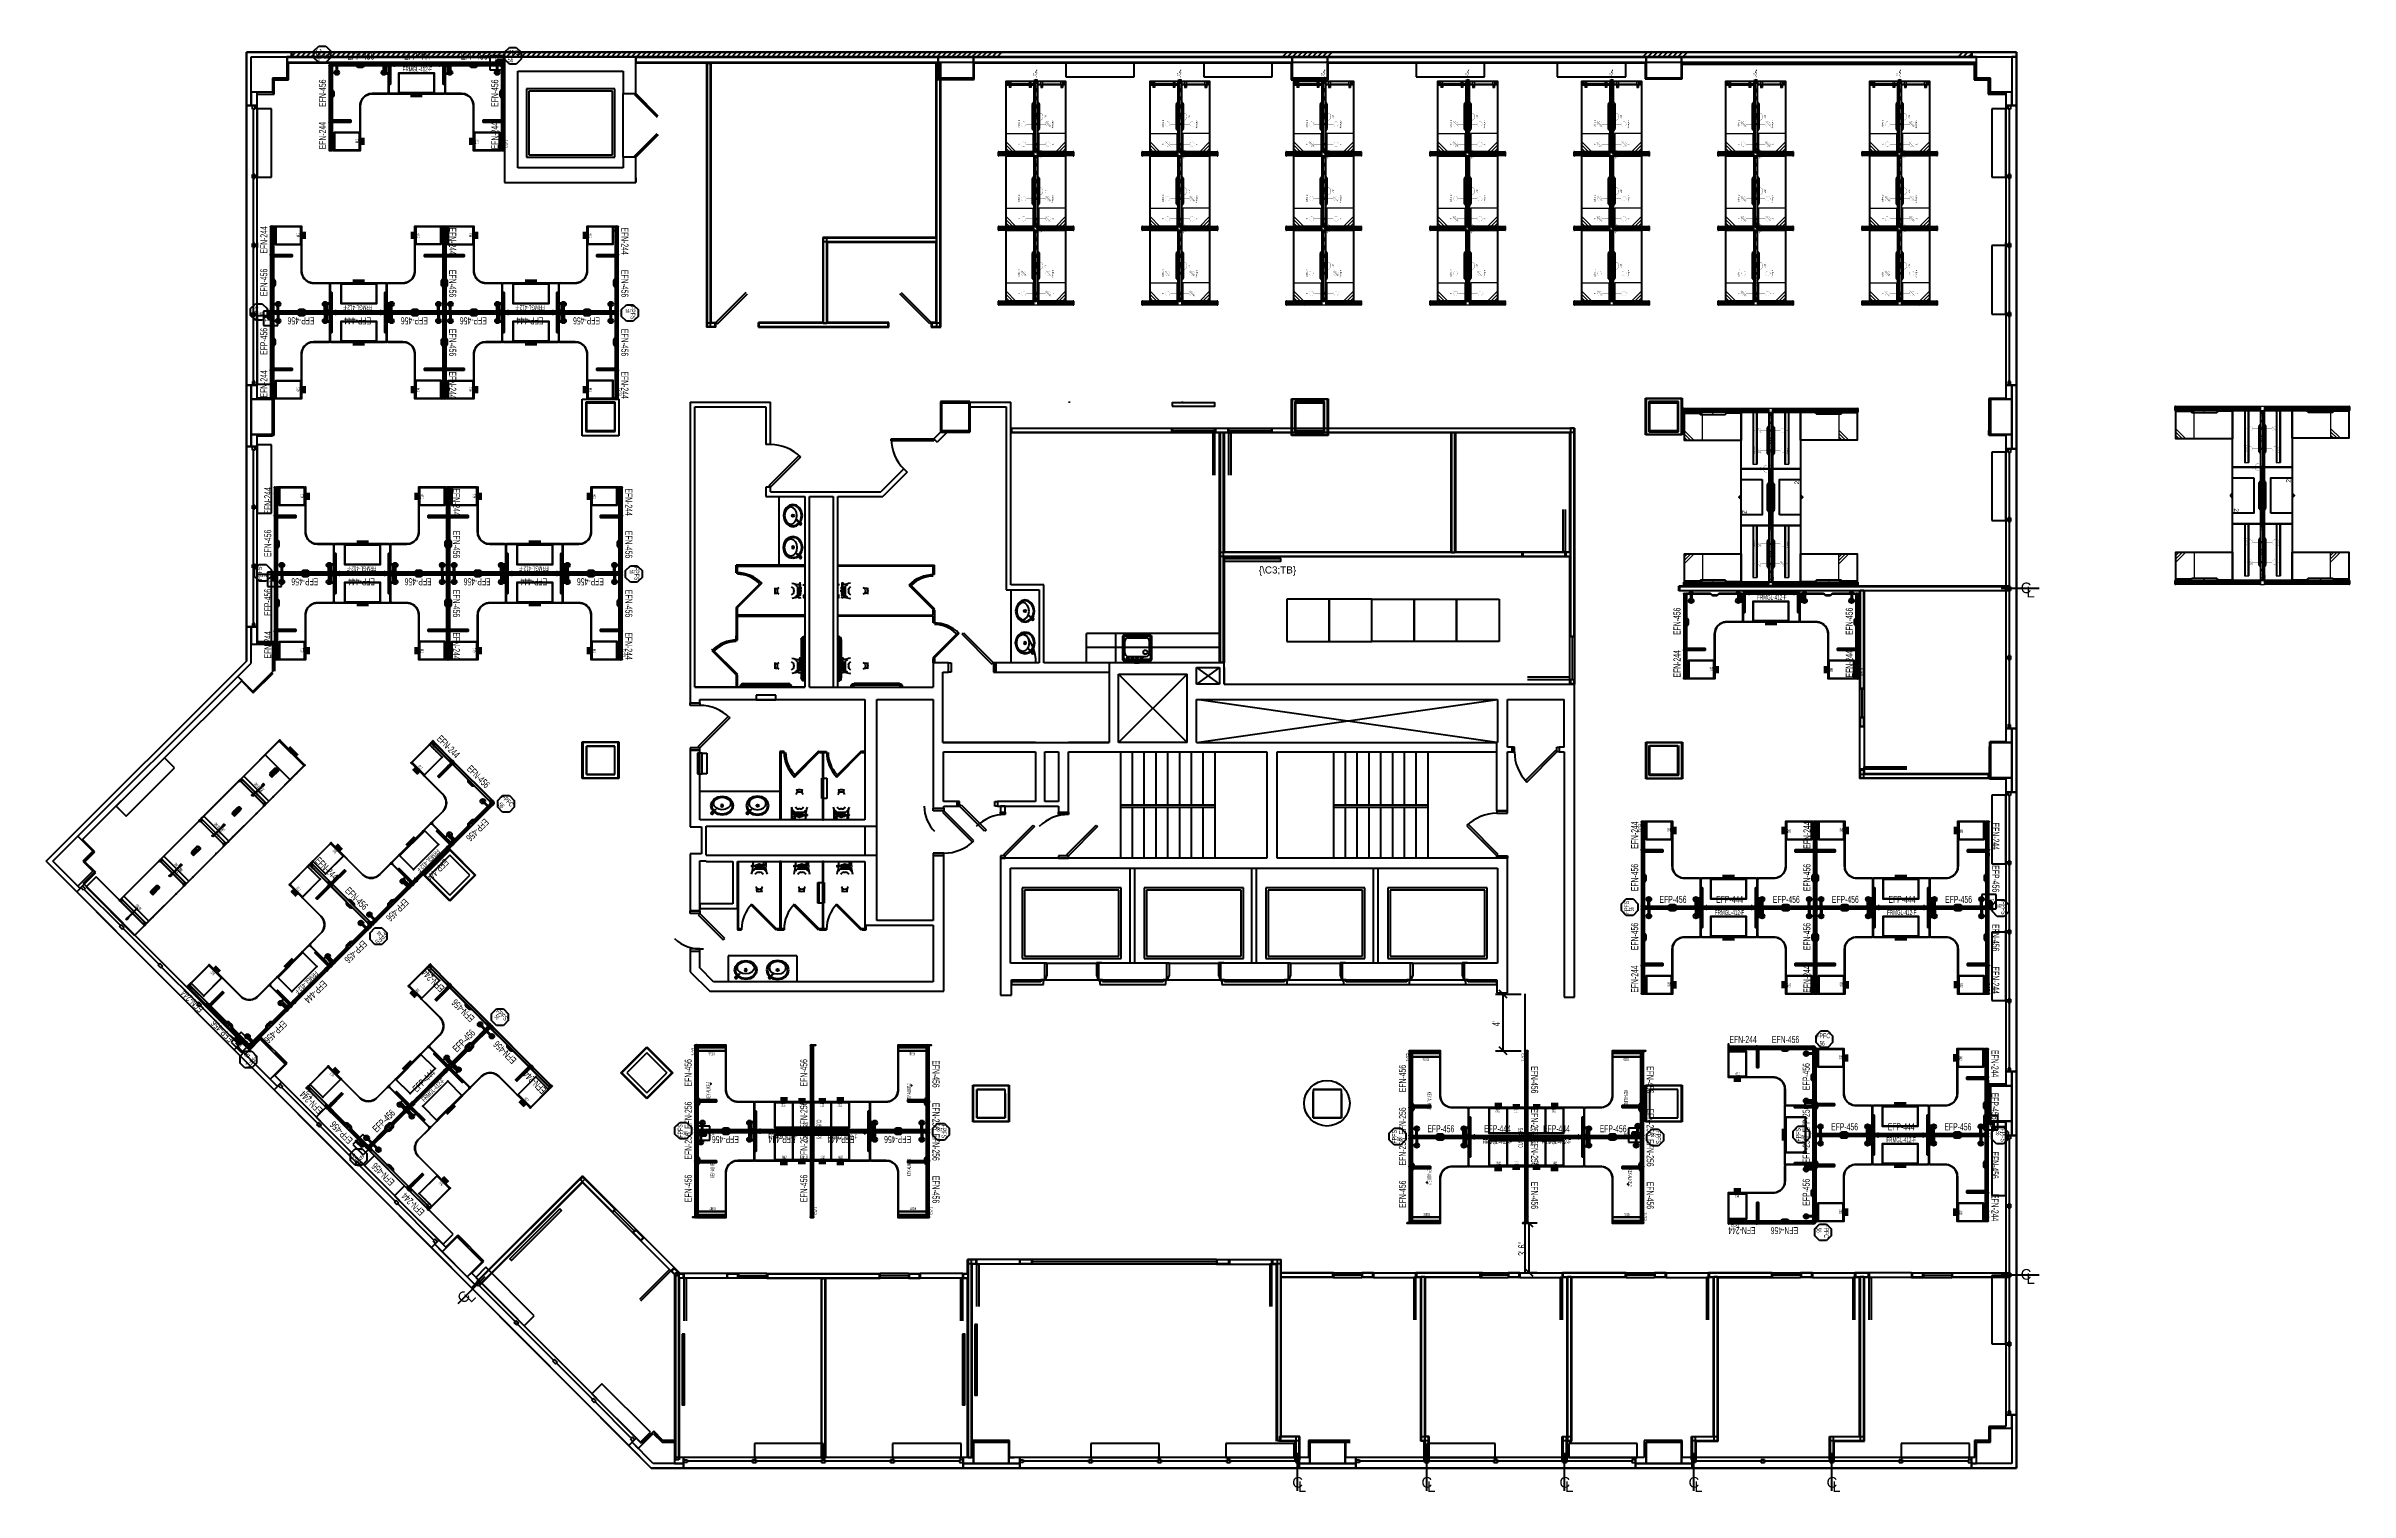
# Model space of a CAD drawing. Extents: x -170 to 1783, y -20 to 1205.
import ezdxf
from ezdxf.enums import TextEntityAlignment as Align

# ---------------------------------------------------------------- set-up
doc = ezdxf.new("R2010")
doc.units = 0
doc.header["$LTSCALE"] = 96
doc.header["$MEASUREMENT"] = 0
for name, color, linetype in [('_DIM_A', 7, 'Continuous'), ('A-AREA-OCCUPANT_A', 7, 'Continuous'), ('A-E-COLM_A', 7, 'Continuous'), ('A-FLOR-LEVL_A', 7, 'Continuous'), ('A-FLOR-OVHD_A', 7, 'Continuous'), ('A-FLOR-PATT_A', 7, 'Continuous'), ('A-FURN-3-PANEL-GLIDE', 7, 'Continuous'), ('A-FURN-3-PANEL-GLIDE-HOUSING', 7, 'Continuous'), ('A-FURN-3-PANEL-KNOCK', 7, 'Continuous'), ('A-FURN-3-PANEL-RACE', 7, 'Continuous'), ('A-FURN-3-PANEL-SIDE1', 7, 'Continuous'), ('A-FURN-3-PANEL-SIDE2', 7, 'Continuous'), ('A-FURN-3-PANEL-TOPCAP', 7, 'Continuous'), ('A-FURN-3-PANEL-TRIM', 7, 'Continuous'), ('A-FURN-3-POWER-BFM-BOX', 7, 'Continuous'), ('A-FURN-3-POWER-BFM-CONDUIT', 7, 'Continuous'), ('A-FURN-3-POWER-RECP-BLACK', 7, 'Continuous'), ('A-FURN-3-POWER-RECP-GREY', 7, 'Continuous'), ('A-FURN-3-POWER-TFM', 7, 'Continuous'), ('A-FURN-3-WKSF-BRACKET', 7, 'Continuous'), ('A-FURN-3-WKSF-TOP', 7, 'Continuous'), ('A-FURN-3-WKSF-TRIM', 7, 'Continuous'), ('A-FURN-P-PNLS', 7, 'Continuous'), ('A-FURN-P-PNLS-POWR', 7, 'Continuous'), ('A-FURN-P-PNLS-POWR-TEXT', 7, 'Continuous'), ('A-FURN-P-PNLS-TEXT', 7, 'Continuous'), ('A-FURN-P-WKSF', 7, 'Continuous'), ('A-FURN-P-WKSF-SUPPORT', 7, 'Continuous'), ('A-GLAZ_A', 7, 'Continuous'), ('A-WALL-BLOW_A', 7, 'Continuous'), ('A-WALL-EXIST_A', 7, 'Continuous'), ('A-WALL-EXT_A', 7, 'Continuous'), ('A-WALL-PATT_A', 7, 'Continuous'), ('A-WALL_A', 7, 'Continuous'), ('AFUFI-3-CSPT_3D', 7, 'Continuous'), ('AFUFI-3-RVBK_3D', 7, 'Continuous'), ('AFUPD-3-CSPT_3D', 7, 'Continuous'), ('AFUPD-3-RVBK_3D', 7, 'Continuous'), ('AFUPD-P', 7, 'Continuous'), ('AFUPN-3-BTPT', 7, 'Continuous'), ('AFUPN-3-SCGL', 7, 'Continuous'), ('AFUPN-P', 7, 'Continuous'), ('AFUPN-P-TN', 7, 'Continuous'), ('AFUPO-P', 7, 'Continuous'), ('AFUPO-P-TN', 7, 'Continuous'), ('AFUTL-3-BTPT', 7, 'Continuous'), ('AFUTL-3-GDPL', 7, 'Continuous'), ('AFUTL-3-LGPT', 7, 'Continuous'), ('AFUWS-P', 7, 'Continuous'), ('AFUWS-P-TN', 7, 'Continuous'), ('CK_LEVEL_1', 7, 'Continuous'), ('DD2D', 7, 'Continuous'), ('DD2D_Geometry', 7, 'Continuous'), ('ELECTRI', 7, 'Continuous'), ('ENFASIS NEW', 7, 'Continuous'), ('I-E-DOOR-DMSE_A', 7, 'Continuous'), ('I-E-DOOR_A', 7, 'Continuous'), ('I-E-FILL-DMSE_A', 7, 'Continuous'), ('I-E-FILL_A', 7, 'Continuous'), ('I-E-FURN_A', 7, 'Continuous'), ('I-E-PLMB-FIXT_A', 7, 'Continuous'), ('I-E-STAIR_A', 7, 'Continuous'), ('I-E-WALL-DMSE_A', 7, 'Continuous'), ('I-E-WALL_A', 7, 'Continuous'), ('I-MECH_A', 7, 'Continuous'), ('I-N-CASE-OVHD_A', 7, 'Continuous'), ('I-N-CASE_A', 7, 'Continuous'), ('I-N-CEIL-BULK_A', 7, 'Continuous'), ('I-N-CEIL-GRID_A', 7, 'Continuous'), ('I-N-DOOR_A', 7, 'Continuous'), ('I-N-FILL-DMSE_A', 7, 'Continuous'), ('I-N-FILL-TNT_A', 7, 'Continuous'), ('I-N-FLOR-PATT_A', 7, 'Continuous'), ('I-N-FURN_A', 7, 'Continuous'), ('I-N-GLAZ_A', 7, 'Continuous'), ('I-N-PLMB-FIXT_A', 7, 'Continuous'), ('I-N-WALL_A', 7, 'Continuous'), ('Id Unión', 7, 'Continuous'), ('LATEFILE', 7, 'Continuous'), ('LATFILE', 7, 'Continuous'), ('LF', 7, 'Continuous'), ('MAIN', 7, 'Continuous'), ('MAIN_DIMENSIONS', 7, 'Continuous'), ('MAIN_ELECTRICAL', 7, 'Continuous'), ('MAIN_FURN', 7, 'Continuous'), ('MAIN_NOTES', 7, 'Continuous'), ('MAIN_PANEL', 7, 'Continuous'), ('MAIN_PANEL_COMP', 7, 'Continuous'), ('MAIN_STORAGE', 7, 'Continuous'), ('MAIN_U-PANEL-CONN', 7, 'Continuous'), ('MAIN_U-WKSURF', 7, 'Continuous'), ('MAIN_WKSURF', 7, 'Continuous'), ('MAIN_WRKSFC-SUPP', 7, 'Continuous'), ('S7000', 7, 'Continuous'), ('SM', 7, 'Continuous'), ('TELEPHONE_BOARD_A', 7, 'Continuous'), ('TEXT HARNESS', 7, 'Continuous'), ('X-BASE-04-EXISTING', 7, 'Continuous'), ('X-BASE-04-EXISTING_A', 7, 'Continuous')]:
    doc.layers.add(name, color=color, linetype=linetype)
doc.styles.add('ARIAL', font='arial.ttf')
doc.dimstyles.get("Standard").update_dxf_attribs({"dimtxt": 0.18, "dimasz": 0.18, "dimexe": 0.18, "dimexo": 0.0625, "dimgap": 0.09, "dimtad": 0, "dimtih": 1, "dimtoh": 1, "dimdec": 4, "dimzin": 0, "dimdsep": 46, "dimtxsty": 'Standard', "dimcen": 0.09, "dimadec": 0, "dimazin": 0, "dimtfac": 1, "dimtdec": 4, "dimtofl": 0, "dimtmove": 0, "dimatfit": 0, "dimfxl": 1, "dimtolj": 1, "dimtzin": 0, "dimarcsym": 0})

# ---------------------------------------------------------------- blocks, each defined once
blk = doc.blocks.new('-DR90')
at = {"color": 7, "linetype": 'Continuous'}
for p, q in [((0, 1), (0, 0)), ((0.049, 0), (0.049, 0.999)), ((0, 0), (0.049, 0))]:
    blk.add_line(p, q, dxfattribs=at)
blk = doc.blocks.new('-SINK-SINGLE-L')
at = {"color": 7, "linetype": 'Continuous'}
for p, q in [((-12, 0), (-12.5, -0.5)), ((12, 0), (-12, 0)), ((12, 0), (12.5, -0.5)), ((-12.5, -0.5), (-12.5, -20.7)), ((-11.5, -2.5), (-11.5, -18.8)), ((-10.5, -6.5), (-10.5, -16.2)), ((10, -1), (-10, -1)), ((7.5, -3.5), (-7.5, -3.5)), ((7.5, -19.2), (-7.5, -19.2)), ((10.5, -6.5), (10.5, -16.2)), ((11.5, -18.8), (11.5, -2.5)), ((12.5, -20.7), (12.5, -0.5)), ((-12, -21.3), (-12.5, -20.7)), ((-12, -21.3), (12, -21.3)), ((-10, -20.2), (10, -20.2)), ((12, -21.3), (12.5, -20.7))]:
    blk.add_line(p, q, dxfattribs=at)
for centre, radius in [((-7, -7), 1.75), ((-4, -2.1), 0.75), ((0, -2.1), 0.75), ((4, -2.1), 0.75), ((8, -2.1), 0.75)]:
    blk.add_circle(centre, radius, dxfattribs=at)
for centre, radius, start, end in [((-10, -2.5), 1.5, 90, 180), ((-10, -18.8), 1.5, 180, 270), ((-7.5, -6.5), 3, 90, 180), ((-7.5, -16.2), 3, 180, 270), ((7.5, -6.5), 3, 0, 90), ((7.5, -16.2), 3, 270, 360), ((10, -2.5), 1.5, 0, 90), ((10, -18.8), 1.5, 270, 360)]:
    blk.add_arc(centre, radius, start, end, dxfattribs=at)
blk = doc.blocks.new('TJ-LITE_TOILET-VALVE_WM')
at = {"color": 47, "linetype": 'Continuous'}
for p, q in [((3.3, -0.3), (3.3, 0)), ((6.2, -0.3), (6.2, 0)), ((-6.8, -4.1), (-6.8, -3.9)), ((-3.5, -3.8), (-6.6, -3.8)), ((-3.5, -4.2), (-6.6, -4.2)), ((-3.5, -3.8), (-3.4, -3.8)), ((-3.4, -4.2), (-3.5, -4.2)), ((-3.3, -3.8), (-3.4, -3.8)), ((-3.4, -4.1), (-3.4, -3.9)), ((-3.3, -4.2), (-3.4, -4.2)), ((-3.4, -6.2), (3.4, -6.2)), ((-3.3, -3.8), (-3, -3.8)), ((-3.3, -3.9), (-3.3, -4.1)), ((-3.3, -4.2), (-3, -4.2)), ((-3, -3.3), (-3, -4.8)), ((-1.7, -3.1), (-2.9, -3.1)), ((-2.9, -3.2), (-2.9, -4.8)), ((-1.7, -4.9), (-2.9, -4.9)), ((-0.6, -3), (-1.1, -4)), ((-1.1, -4), (-0.6, -5)), ((0.6, -3), (-0.6, -3)), ((-0.6, -3), (-0.6, -3)), ((-0.6, -5), (0.6, -5)), ((-0.6, -9.2), (0.6, -9.2)), ((1.1, -4), (0.6, -3)), ((0.6, -5), (1.1, -4)), ((1.9, -2.9), (1.6, -2.9)), ((1.9, -5.1), (1.6, -5.1)), ((1.9, -2.9), (1.9, -3)), ((2.6, -3), (1.9, -3)), ((1.9, -3), (1.9, -5)), ((1.9, -5), (1.9, -5.1)), ((2.6, -5), (1.9, -5)), ((2.6, -2.9), (3, -2.9)), ((2.6, -2.9), (2.6, -3)), ((2.6, -3), (2.6, -5)), ((3, -3.9), (2.6, -3.9)), ((3, -4.1), (2.6, -4.1)), ((2.6, -5), (2.6, -5.1)), ((2.6, -5.1), (3, -5.1)), ((3, -2.9), (3, -3)), ((3, -3), (3, -5)), ((3.8, -3), (3, -3)), ((3, -5), (3, -5.1)), ((3.8, -5), (3, -5)), ((4, -2.9), (3.9, -2.9)), ((3.9, -5.1), (4, -5.1)), ((4, -2.9), (4, -0.6)), ((4, -2.9), (5.5, -2.9)), ((4, -5.1), (4, -5.4)), ((5.5, -5.1), (4, -5.1)), ((4.1, -5.5), (5.4, -5.5)), ((5.5, -0.6), (5.5, -2.9)), ((5.6, -2.9), (5.5, -2.9)), ((5.5, -5.1), (5.6, -5.1)), ((5.5, -5.4), (5.5, -5.1)), ((-2, -24.8), (-2, -23.6)), ((2, -24.8), (2, -23.6))]:
    blk.add_line(p, q, dxfattribs=at)
for radius in [1.95, 1.73, 1.12, 0.691]:
    blk.add_circle((0, -4), radius, dxfattribs=at)
for centre, radius, start, end in [((-6.6, -3.9), 0.125, 90, 180), ((-6.6, -4.1), 0.125, 180, 270), ((-44.4, 0.1), 39.4, 343.9008, 353.6375), ((-0.1, -11.5), 6.23, 121.1973, 148.7709), ((-44.4, 0.1), 39.4, 354.3681, 359.826), ((-0.6, -12.2), 3, 90, 157.5201), ((-2.9, -3.3), 0.125, 90, 180), ((-2.9, -4.8), 0.125, 180, 270), ((0.6, -12.2), 3, 22.4799, 90), ((3.5, -0.3), 0.25, 180, 261.8454), ((0.1, -11.5), 6.23, 31.2291, 58.8027), ((4.8, 8.4), 9.06, 261.8454, 265.2529), ((6.3, -4), 2.66, 157.8937, 202.1063), ((6.3, -4), 2.66, 154.9526, 157.8937), ((6.3, -4), 2.66, 202.1063, 205.0474), ((4.8, 8.4), 9.06, 265.2529, 274.7471), ((4.1, -5.4), 0.125, 180, 270), ((5.4, -5.4), 0.125, 270, 360), ((44.4, 0.1), 39.4, 188.1893, 196.0992), ((4.8, 8.4), 9.06, 274.7471, 278.1546), ((3.2, -4), 2.66, 334.9526, 25.0474), ((6, -0.3), 0.25, 278.1546, 360), ((-5, -23.6), 3, 360, 43.1986), ((-2.5, -24.8), 0.5, 248.5988, 360), ((0, -16.6), 6.8, 252.4538, 287.5462), ((0, -16.6), 8.8, 255.9754, 284.0246), ((5, -23.6), 3, 136.8014, 180), ((2.5, -24.8), 0.5, 180, 291.4012)]:
    blk.add_arc(centre, radius, start, end, dxfattribs=at)
blk = doc.blocks.new('_PLUMB_LAV_COUNTER 4_P')
at = {"color": 47, "linetype": 'Continuous'}
for p, q in [((-8.8, -6), (-9.5, -9)), ((-9.5, -9), (-8.8, -12)), ((-6.7, -3.3), (-8.8, -6)), ((-8.1, -6.3), (-8.8, -9)), ((-8.8, -9), (-8.1, -11.7)), ((-8.8, -12), (-6.7, -14.7)), ((-6.2, -3.9), (-8.1, -6.3)), ((-8.1, -11.7), (-6.2, -14.1)), ((-6.7, -8.9), (-7.3, -10.8)), ((-7.3, -10.8), (-6.7, -12.7)), ((-3.7, -1.6), (-6.7, -3.3)), ((-5.1, -7.1), (-6.7, -8.9)), ((-6.7, -12.7), (-5.1, -14.5)), ((-6.7, -14.7), (-3.7, -16.4)), ((-3.5, -2.3), (-6.2, -3.9)), ((-6.2, -14.1), (-3.5, -15.7)), ((-2.9, -6), (-5.1, -7.1)), ((-5.1, -14.5), (-2.9, -15.6)), ((0, -1), (-3.7, -1.6)), ((-3.7, -16.4), (0, -17)), ((0, -1.7), (-3.5, -2.3)), ((-3.5, -15.7), (0, -16.3)), ((0, -5.6), (-2.9, -6)), ((-2.9, -15.6), (0, -16.1)), ((3.7, -1.6), (0, -1)), ((0, -1), (0, -1)), ((3.5, -2.3), (0, -1.7)), ((0, -1.7), (0, -1.7)), ((2.9, -6), (0, -5.6)), ((0, -5.6), (0, -5.6)), ((0, -16.1), (2.9, -15.6)), ((0, -16.3), (3.5, -15.7)), ((0, -17), (3.7, -16.4)), ((5.1, -7.1), (2.9, -6)), ((2.9, -15.6), (5.1, -14.5)), ((6.2, -3.9), (3.5, -2.3)), ((3.5, -15.7), (6.2, -14.1)), ((6.7, -3.3), (3.7, -1.6)), ((3.7, -16.4), (6.7, -14.7)), ((6.7, -8.9), (5.1, -7.1)), ((5.1, -14.5), (6.7, -12.7)), ((8.1, -6.3), (6.2, -3.9)), ((6.2, -14.1), (8.1, -11.7)), ((8.8, -6), (6.7, -3.3)), ((7.3, -10.8), (6.7, -8.9)), ((6.7, -12.7), (7.3, -10.8)), ((6.7, -14.7), (8.8, -12)), ((8.8, -9), (8.1, -6.3)), ((8.1, -11.7), (8.8, -9)), ((9.5, -9), (8.8, -6)), ((8.8, -12), (9.5, -9))]:
    blk.add_line(p, q, dxfattribs=at)
blk.add_circle((0, -9), 1, dxfattribs=at)
blk = doc.blocks.new('TJ-LITE_TOILET-VALVE_WM-GB')
at = {"color": 47, "linetype": 'Continuous'}
for p, q in [((3.3, -0.3), (3.3, 0)), ((6.2, -0.3), (6.2, 0)), ((-6.8, -4.1), (-6.8, -3.9)), ((-3.5, -3.8), (-6.6, -3.8)), ((-3.5, -4.2), (-6.6, -4.2)), ((-3.5, -3.8), (-3.4, -3.8)), ((-3.4, -4.2), (-3.5, -4.2)), ((-3.3, -3.8), (-3.4, -3.8)), ((-3.4, -4.1), (-3.4, -3.9)), ((-3.3, -4.2), (-3.4, -4.2)), ((-3.4, -6.2), (3.4, -6.2)), ((-3.3, -3.8), (-3, -3.8)), ((-3.3, -3.9), (-3.3, -4.1)), ((-3.3, -4.2), (-3, -4.2)), ((-3, -3.3), (-3, -4.8)), ((-1.7, -3.1), (-2.9, -3.1)), ((-2.9, -3.2), (-2.9, -4.8)), ((-1.7, -4.9), (-2.9, -4.9)), ((-0.6, -3), (-1.1, -4)), ((-1.1, -4), (-0.6, -5)), ((0.6, -3), (-0.6, -3)), ((-0.6, -3), (-0.6, -3)), ((-0.6, -5), (0.6, -5)), ((-0.6, -9.2), (0.6, -9.2)), ((1.1, -4), (0.6, -3)), ((0.6, -5), (1.1, -4)), ((1.9, -5.1), (1.6, -5.1)), ((1.9, -3), (1.9, -5)), ((1.9, -5), (1.9, -5.1)), ((2.6, -5), (1.9, -5)), ((2.6, -3), (2.6, -5)), ((3, -3.9), (2.6, -3.9)), ((3, -4.1), (2.6, -4.1)), ((2.6, -5), (2.6, -5.1)), ((2.6, -5.1), (3, -5.1)), ((3, -3), (3, -5)), ((3, -5), (3, -5.1)), ((3.8, -5), (3, -5)), ((3.9, -5.1), (4, -5.1)), ((4, -1.5), (4, -0.6)), ((4, -5.1), (4, -5.4)), ((5.5, -5.1), (4, -5.1)), ((4.1, -5.5), (5.4, -5.5)), ((5.5, -0.6), (5.5, -1.5)), ((5.5, -5.1), (5.6, -5.1)), ((5.5, -5.4), (5.5, -5.1)), ((-2, -24.8), (-2, -23.6)), ((2, -24.8), (2, -23.6))]:
    blk.add_line(p, q, dxfattribs=at)
blk.add_circle((0, -4), 0.691, dxfattribs=at)
for centre, radius, start, end in [((-6.6, -3.9), 0.125, 90, 180), ((-6.6, -4.1), 0.125, 180, 270), ((-44.4, 0.1), 39.4, 343.9008, 353.6375), ((-0.1, -11.5), 6.23, 121.1973, 148.7709), ((-44.4, 0.1), 39.4, 354.3681, 355.4622), ((-44.4, 0.1), 39.4, 357.6458, 359.826), ((-0.6, -12.2), 3, 90, 157.5201), ((-2.9, -3.3), 0.125, 90, 180), ((-2.9, -4.8), 0.125, 180, 270), ((0, -4), 1.95, 149.0718, 30.9282), ((0, -4), 1.73, 144.6831, 35.3169), ((0, -4), 1.12, 117.266, 62.734), ((0.6, -12.2), 3, 22.4799, 90), ((3.5, -0.3), 0.25, 180, 261.8454), ((0.1, -11.5), 6.23, 31.2291, 58.8027), ((4.8, 8.4), 9.06, 261.8454, 265.2529), ((6.3, -4), 2.66, 157.8937, 202.1063), ((6.3, -4), 2.66, 202.1063, 205.0474), ((4.8, 8.4), 9.06, 265.2529, 274.7471), ((4.1, -5.4), 0.125, 180, 270), ((5.4, -5.4), 0.125, 270, 360), ((44.4, 0.1), 39.4, 188.1893, 196.0992), ((4.8, 8.4), 9.06, 274.7471, 278.1546), ((3.2, -4), 2.66, 334.9526, 22.1063), ((6, -0.3), 0.25, 278.1546, 360), ((-5, -23.6), 3, 360, 43.1986), ((-2.5, -24.8), 0.5, 248.5988, 360), ((0, -16.6), 6.8, 252.4538, 287.5462), ((0, -16.6), 8.8, 255.9754, 284.0246), ((5, -23.6), 3, 136.8014, 180), ((2.5, -24.8), 0.5, 180, 291.4012)]:
    blk.add_arc(centre, radius, start, end, dxfattribs=at)
blk = doc.blocks.new('TJ-LITE_GB-42')
at = {"color": 47, "linetype": 'Continuous'}
for p, q in [((13.2, 0), (10.7, 0)), ((10.7, 0), (10.7, -0.4)), ((13.2, -0.4), (13.2, 0)), ((52.8, 0), (52.8, -0.4)), ((55.2, 0), (52.8, 0)), ((55.2, -0.4), (55.2, 0)), ((10.7, -0.4), (13.2, -0.4)), ((11.2, -0.5), (11.2, -0.4)), ((12.8, -0.4), (12.8, -0.5)), ((52.2, -1.5), (13.8, -1.5)), ((52.2, -3), (13.8, -3)), ((52.8, -0.4), (55.2, -0.4)), ((53.2, -0.4), (53.2, -0.5)), ((54.8, -0.5), (54.8, -0.4))]:
    blk.add_line(p, q, dxfattribs=at)
for centre, radius, start, end in [((13.8, -0.5), 2.5, 180, 270), ((13.8, -0.5), 1, 180, 270), ((52.2, -0.5), 1, 270, 360), ((52.2, -0.5), 2.5, 270, 360)]:
    blk.add_arc(centre, radius, start, end, dxfattribs=at)
blk = doc.blocks.new('TJ-LITE_GB-36')
at = {"color": 47, "linetype": 'Continuous'}
for p, q in [((7.3, 0), (4.8, 0)), ((4.8, 0), (4.8, -0.4)), ((7.3, -0.4), (7.3, 0)), ((40.7, 0), (40.7, -0.4)), ((43.3, 0), (40.7, 0)), ((43.3, -0.4), (43.3, 0)), ((4.8, -0.4), (7.3, -0.4)), ((5.2, -0.5), (5.2, -0.4)), ((6.8, -0.4), (6.8, -0.5)), ((40.3, -1.5), (7.7, -1.5)), ((40.3, -3), (7.7, -3)), ((40.7, -0.4), (43.3, -0.4)), ((41.2, -0.4), (41.2, -0.5)), ((42.8, -0.5), (42.8, -0.4))]:
    blk.add_line(p, q, dxfattribs=at)
for centre, radius, start, end in [((7.7, -0.5), 2.5, 180, 270), ((7.7, -0.5), 1, 180, 270), ((40.3, -0.5), 1, 270, 360), ((40.3, -0.5), 2.5, 270, 360)]:
    blk.add_arc(centre, radius, start, end, dxfattribs=at)
blk = doc.blocks.new('_BL_0000')
at = {"layer": 'X-BASE-04-EXISTING', "color": 92, "linetype": 'Continuous'}
for p, q in [((15, 18), (-15, 18)), ((-15, 18), (-15, 0)), ((-15, 0), (15, 0)), ((-15, 0), (-15, 0)), ((15, 0), (15, 18))]:
    blk.add_line(p, q, dxfattribs=at)
blk = doc.blocks.new('_BL_0001')
at = {"layer": 'X-BASE-04-EXISTING', "color": 92, "linetype": 'Continuous'}
for p, q in [((12, 12), (-12, 12)), ((-12, 12), (-12, -12)), ((12, -12), (12, 12)), ((-12, -12), (12, -12)), ((-12, -12), (-12, -12))]:
    blk.add_line(p, q, dxfattribs=at)
blk = doc.blocks.new('_BL_0005')
at = {"layer": 'X-BASE-04-EXISTING', "color": 92, "linetype": 'Continuous'}
for p, q in [((0, 0), (0, 16)), ((0, 16), (18, 16)), ((18, 16), (18, -7.5)), ((-11.3, -11.3), (0, 0)), ((1.4, -24), (-11.3, -11.3)), ((18, -7.5), (1.4, -24)), ((18, -7.5), (18, -7.5))]:
    blk.add_line(p, q, dxfattribs=at)
blk = doc.blocks.new('-DR45')
at = {"color": 7, "linetype": 'Continuous'}
for p, q in [((0.707, 0.707), (0, 0)), ((0.034, -0.034), (0.741, 0.672)), ((0, 0), (0.034, -0.034))]:
    blk.add_line(p, q, dxfattribs=at)
blk = doc.blocks.new('8X30')
at = {"color": 7, "linetype": 'Continuous'}
for p, q in [((15, 18), (-15, 18)), ((-15, 18), (-15, 0)), ((-15, 0), (15, 0)), ((-15, 0), (-15, 0)), ((15, 0), (15, 18))]:
    blk.add_line(p, q, dxfattribs=at)
blk = doc.blocks.new('ORNER')
at = {"color": 7, "linetype": 'Continuous'}
for p, q in [((0, 0), (30, 0)), ((0, -30), (0, 0)), ((0, 0), (0, 0)), ((30, 0), (30, -18)), ((30, -18), (18, -18)), ((18, -18), (18, -30)), ((18, -30), (0, -30))]:
    blk.add_line(p, q, dxfattribs=at)
blk = doc.blocks.new('EC-EFP-444')
at = {"layer": 'A-FURN-3-PANEL-GLIDE', "color": 20, "linetype": 'Continuous'}
for points in [[(-0.1, 1, 0.2), (0, 1, 0.1), (0.1, 1.5, 0.1), (0.1, 1.5, 0.2)], [(0.1, 0.5, 0.2), (0.1, 0.5, 0.2), (-0.1, 1, 0.2), (0, 1, 0.2)], [(0.1, 0.5, 0.2), (0.1, 0.5, 0.1), (0, 1, 0.1), (-0.1, 1, 0.2)], [(0, 1, 0.3), (0, 1, 0.2), (0.1, 1.5, 0.2), (0.1, 1.4, 0.3)], [(0, 1, 0.1), (0, 1, 0), (0.1, 1.4, 0), (0.1, 1.5, 0.1)], [(0.1, 1, 0.3), (0, 1, 0.3), (0.1, 1.4, 0.3), (0.2, 1.4, 0.3)], [(0, 1, 0), (0.1, 1), (0.2, 1.4), (0.1, 1.4, 0)], [(0.2, 0.6, 0.3), (0.1, 0.6, 0.3), (0, 1, 0.3), (0.1, 1, 0.3)], [(0.1, 0.6, 0.3), (0.1, 0.5, 0.2), (0, 1, 0.2), (0, 1, 0.3)], [(0.1, 0.5, 0.1), (0.1, 0.6, 0), (0, 1, 0), (0, 1, 0.1)], [(0.1, 0.6, 0), (0.2, 0.6), (0.1, 1), (0, 1, 0)], [(0.2, 1.4, 0.3), (0.1, 1.4, 0.3), (0.5, 1.8, 0.3), (0.5, 1.7, 0.3)], [(0.1, 1.4, 0.3), (0.1, 1.5, 0.2), (0.4, 1.8, 0.2), (0.5, 1.8, 0.3)], [(0.1, 1.5, 0.2), (0.1, 1.5, 0.1), (0.4, 1.8, 0.1), (0.4, 1.8, 0.2)], [(0.1, 1.5, 0.1), (0.1, 1.4, 0), (0.5, 1.8, 0), (0.4, 1.8, 0.1)], [(0.1, 1.4, 0), (0.2, 1.4), (0.5, 1.7), (0.5, 1.8, 0)], [(0.7, 1, 0.3), (0.1, 1, 0.3), (0.2, 1.4, 0.3), (0.7, 1.1, 0.3)], [(0.7, 0.9, 0.3), (0.2, 0.6, 0.3), (0.1, 1, 0.3), (0.7, 1, 0.3)], [(0.5, 0.3, 0.3), (0.5, 0.2, 0.3), (0.1, 0.6, 0.3), (0.2, 0.6, 0.3)], [(0.5, 0.2, 0.3), (0.4, 0.2, 0.2), (0.1, 0.5, 0.2), (0.1, 0.6, 0.3)], [(0.4, 0.2, 0.1), (0.5, 0.2, 0), (0.1, 0.6, 0), (0.1, 0.5, 0.1)], [(0.5, 0.2, 0), (0.5, 0.3), (0.2, 0.6), (0.1, 0.6, 0)], [(0.4, 0.2, 0.2), (0.4, 0.2, 0.1), (0.1, 0.5, 0.1), (0.1, 0.5, 0.2)], [(0.7, 1.1, 0.3), (0.2, 1.4, 0.3), (0.5, 1.7, 0.3), (0.8, 1.2, 0.3)], [(0.8, 0.8, 0.3), (0.5, 0.3, 0.3), (0.2, 0.6, 0.3), (0.7, 0.9, 0.3)], [(0.4, 1.8, 0.2), (0.4, 1.8, 0.2), (0.9, 2, 0.2), (0.9, 1.9, 0.2)], [(0.4, 1.8, 0.2), (0.4, 1.8, 0.1), (0.9, 1.9, 0.1), (0.9, 2, 0.2)], [(0.5, 1.8, 0.3), (0.4, 1.8, 0.2), (0.9, 1.9, 0.2), (0.9, 1.9, 0.3)], [(0.4, 1.8, 0.1), (0.5, 1.8, 0), (0.9, 1.9, 0), (0.9, 1.9, 0.1)], [(0.9, 0.1, 0.3), (0.9, 0.1, 0.2), (0.4, 0.2, 0.2), (0.5, 0.2, 0.3)], [(0.9, 0, 0.2), (0.9, 0.1, 0.1), (0.4, 0.2, 0.1), (0.4, 0.2, 0.2)], [(0.9, 0.1, 0.1), (0.9, 0.1, 0), (0.5, 0.2, 0), (0.4, 0.2, 0.1)], [(0.5, 1.7, 0.3), (0.5, 1.8, 0.3), (0.9, 1.9, 0.3), (0.9, 1.8, 0.3)], [(0.5, 1.8, 0), (0.5, 1.7), (0.9, 1.8), (0.9, 1.9, 0)], [(0.8, 1.2, 0.3), (0.5, 1.7, 0.3), (0.9, 1.8, 0.3), (0.9, 1.2, 0.3)], [(0.9, 0.8, 0.3), (0.9, 0.2, 0.3), (0.5, 0.3, 0.3), (0.8, 0.8, 0.3)], [(0.9, 0.2, 0.3), (0.9, 0.1, 0.3), (0.5, 0.2, 0.3), (0.5, 0.3, 0.3)], [(0.9, 0.1, 0), (0.9, 0.2), (0.5, 0.3), (0.5, 0.2, 0)], [(0.7, 1.1, 3.6), (0.7, 1.1, 0.3), (0.8, 1.2, 0.3), (0.8, 1.2, 3.6)], [(0.7, 1, 3.6), (0.7, 1, 0.3), (0.7, 1.1, 0.3), (0.7, 1.1, 3.6)], [(0.7, 0.9, 3.6), (0.7, 0.9, 0.3), (0.7, 1, 0.3), (0.7, 1, 3.6)], [(0.8, 0.8, 3.6), (0.8, 0.8, 0.3), (0.7, 0.9, 0.3), (0.7, 0.9, 3.6)], [(0.8, 1.2, 3.6), (0.8, 1.2, 0.3), (0.9, 1.2, 0.3), (0.9, 1.2, 3.6)], [(0.9, 0.8, 3.6), (0.9, 0.8, 0.3), (0.8, 0.8, 0.3), (0.8, 0.8, 3.6)], [(0.9, 1.9, 0.2), (0.9, 2, 0.2), (1.4, 1.8, 0.2), (1.3, 1.8, 0.2)], [(0.9, 2, 0.2), (0.9, 1.9, 0.1), (1.3, 1.8, 0.1), (1.4, 1.8, 0.2)], [(0.9, 1.8, 0.3), (0.9, 1.9, 0.3), (1.3, 1.8, 0.3), (1.3, 1.7, 0.3)], [(0.9, 1.9, 0.3), (0.9, 1.9, 0.2), (1.3, 1.8, 0.2), (1.3, 1.8, 0.3)], [(0.9, 1.9, 0.1), (0.9, 1.9, 0), (1.3, 1.8, 0), (1.3, 1.8, 0.1)], [(0.9, 1.9, 0), (0.9, 1.8), (1.3, 1.7), (1.3, 1.8, 0)], [(0.9, 1.2, 0.3), (0.9, 1.8, 0.3), (1.3, 1.7, 0.3), (1, 1.2, 0.3)], [(0.9, 1.2, 3.6), (0.9, 1.2, 0.3), (1, 1.2, 0.3), (1, 1.2, 3.6)], [(1, 0.8, 3.6), (1, 0.8, 0.3), (0.9, 0.8, 0.3), (0.9, 0.8, 3.6)], [(1, 0.8, 0.3), (1.3, 0.3, 0.3), (0.9, 0.2, 0.3), (0.9, 0.8, 0.3)], [(1.3, 0.3, 0.3), (1.3, 0.2, 0.3), (0.9, 0.1, 0.3), (0.9, 0.2, 0.3)], [(1.3, 0.2, 0), (1.3, 0.3), (0.9, 0.2), (0.9, 0.1, 0)], [(1.3, 0.2, 0.3), (1.3, 0.2, 0.2), (0.9, 0.1, 0.2), (0.9, 0.1, 0.3)], [(1.3, 0.2, 0.2), (1.4, 0.2, 0.2), (0.9, 0, 0.2), (0.9, 0.1, 0.2)], [(1.4, 0.2, 0.2), (1.3, 0.2, 0.1), (0.9, 0.1, 0.1), (0.9, 0, 0.2)], [(1.3, 0.2, 0.1), (1.3, 0.2, 0), (0.9, 0.1, 0), (0.9, 0.1, 0.1)], [(1, 1.2, 0.3), (1.3, 1.7, 0.3), (1.6, 1.4, 0.3), (1.1, 1.1, 0.3)], [(1, 1.2, 3.6), (1, 1.2, 0.3), (1.1, 1.1, 0.3), (1.1, 1.1, 3.6)], [(1.1, 0.9, 3.6), (1.1, 0.9, 0.3), (1, 0.8, 0.3), (1, 0.8, 3.6)], [(1.1, 0.9, 0.3), (1.6, 0.6, 0.3), (1.3, 0.3, 0.3), (1, 0.8, 0.3)], [(1.1, 1.1, 0.3), (1.6, 1.4, 0.3), (1.7, 1, 0.3), (1.1, 1, 0.3)], [(1.1, 1.1, 3.6), (1.1, 1.1, 0.3), (1.1, 1, 0.3), (1.1, 1, 3.6)], [(1.1, 1, 3.6), (1.1, 1, 0.3), (1.1, 0.9, 0.3), (1.1, 0.9, 3.6)], [(1.1, 1, 0.3), (1.7, 1, 0.3), (1.6, 0.6, 0.3), (1.1, 0.9, 0.3)], [(1.3, 1.8, 0.3), (1.3, 1.8, 0.2), (1.7, 1.5, 0.2), (1.6, 1.4, 0.3)], [(1.4, 1.8, 0.2), (1.3, 1.8, 0.1), (1.7, 1.5, 0.1), (1.7, 1.5, 0.2)], [(1.3, 1.8, 0.1), (1.3, 1.8, 0), (1.6, 1.4, 0), (1.7, 1.5, 0.1)], [(1.6, 0.6, 0.3), (1.6, 0.6, 0.3), (1.3, 0.2, 0.3), (1.3, 0.3, 0.3)], [(1.6, 0.6, 0.3), (1.7, 0.5, 0.2), (1.3, 0.2, 0.2), (1.3, 0.2, 0.3)], [(1.7, 0.5, 0.1), (1.6, 0.6, 0), (1.3, 0.2, 0), (1.3, 0.2, 0.1)], [(1.6, 0.6, 0), (1.6, 0.6), (1.3, 0.3), (1.3, 0.2, 0)], [(1.7, 0.5, 0.2), (1.7, 0.5, 0.2), (1.4, 0.2, 0.2), (1.3, 0.2, 0.2)], [(1.7, 0.5, 0.2), (1.7, 0.5, 0.1), (1.3, 0.2, 0.1), (1.4, 0.2, 0.2)], [(1.6, 1.4, 0.3), (1.7, 1.5, 0.2), (1.8, 1, 0.2), (1.8, 1, 0.3)], [(1.7, 1.5, 0.1), (1.6, 1.4, 0), (1.8, 1, 0), (1.8, 1, 0.1)], [(1.6, 1.4, 0.3), (1.6, 1.4, 0.3), (1.8, 1, 0.3), (1.7, 1, 0.3)], [(1.6, 1.4, 0), (1.6, 1.4), (1.7, 1), (1.8, 1, 0)], [(1.8, 1, 0.3), (1.8, 1, 0.2), (1.7, 0.5, 0.2), (1.6, 0.6, 0.3)], [(1.8, 1, 0.1), (1.8, 1, 0), (1.6, 0.6, 0), (1.7, 0.5, 0.1)], [(1.7, 1.5, 0.2), (1.7, 1.5, 0.1), (1.8, 1, 0.1), (1.8, 1, 0.2)], [(1.8, 1, 0.2), (1.8, 1, 0.1), (1.7, 0.5, 0.1), (1.7, 0.5, 0.2)], [(46.2, 1, 0.3), (46.2, 1, 0.2), (46.3, 1.5, 0.2), (46.4, 1.4, 0.3)], [(46.2, 1, 0.2), (46.2, 1, 0.1), (46.3, 1.5, 0.1), (46.3, 1.5, 0.2)], [(46.2, 1, 0.1), (46.2, 1, 0), (46.4, 1.4, 0), (46.3, 1.5, 0.1)], [(46.4, 0.6, 0.3), (46.4, 0.6, 0.3), (46.2, 1, 0.3), (46.3, 1, 0.3)], [(46.4, 0.6, 0.3), (46.3, 0.5, 0.2), (46.2, 1, 0.2), (46.2, 1, 0.3)], [(46.3, 0.5, 0.2), (46.3, 0.5, 0.1), (46.2, 1, 0.1), (46.2, 1, 0.2)], [(46.3, 0.5, 0.1), (46.4, 0.6, 0), (46.2, 1, 0), (46.2, 1, 0.1)], [(46.4, 0.6, 0), (46.4, 0.6), (46.3, 1), (46.2, 1, 0)], [(46.4, 1.4, 0.3), (46.3, 1.5, 0.2), (46.7, 1.8, 0.2), (46.7, 1.8, 0.3)], [(46.3, 1.5, 0.2), (46.3, 1.5, 0.2), (46.6, 1.8, 0.2), (46.7, 1.8, 0.2)], [(46.3, 1.5, 0.2), (46.3, 1.5, 0.1), (46.7, 1.8, 0.1), (46.6, 1.8, 0.2)], [(46.3, 1.5, 0.1), (46.4, 1.4, 0), (46.7, 1.8, 0), (46.7, 1.8, 0.1)], [(46.9, 1, 0.3), (46.3, 1, 0.3), (46.4, 1.4, 0.3), (46.9, 1.1, 0.3)], [(46.9, 0.9, 0.3), (46.4, 0.6, 0.3), (46.3, 1, 0.3), (46.9, 1, 0.3)], [(46.7, 0.2, 0.3), (46.7, 0.2, 0.2), (46.3, 0.5, 0.2), (46.4, 0.6, 0.3)], [(46.7, 0.2, 0.1), (46.7, 0.2, 0), (46.4, 0.6, 0), (46.3, 0.5, 0.1)], [(46.6, 0.2, 0.2), (46.7, 0.2, 0.1), (46.3, 0.5, 0.1), (46.3, 0.5, 0.2)], [(46.4, 1.4, 0.3), (46.4, 1.4, 0.3), (46.7, 1.8, 0.3), (46.7, 1.7, 0.3)], [(46.4, 1.4, 0), (46.4, 1.4), (46.7, 1.7), (46.7, 1.8, 0)], [(46.9, 1.1, 0.3), (46.4, 1.4, 0.3), (46.7, 1.7, 0.3), (47, 1.2, 0.3)], [(47, 0.8, 0.3), (46.7, 0.3, 0.3), (46.4, 0.6, 0.3), (46.9, 0.9, 0.3)], [(46.7, 1.8, 0.2), (46.6, 1.8, 0.2), (47.1, 2, 0.2), (47.1, 1.9, 0.2)], [(46.6, 1.8, 0.2), (46.7, 1.8, 0.1), (47.1, 1.9, 0.1), (47.1, 2, 0.2)], [(47.1, 0.1, 0.2), (47.1, 0, 0.2), (46.6, 0.2, 0.2), (46.7, 0.2, 0.2)], [(47.1, 0, 0.2), (47.1, 0.1, 0.1), (46.7, 0.2, 0.1), (46.6, 0.2, 0.2)], [(46.7, 1.7, 0.3), (46.7, 1.8, 0.3), (47.1, 1.9, 0.3), (47.1, 1.8, 0.3)], [(46.7, 1.8, 0.3), (46.7, 1.8, 0.2), (47.1, 1.9, 0.2), (47.1, 1.9, 0.3)], [(46.7, 1.8, 0.1), (46.7, 1.8, 0), (47.1, 1.9, 0), (47.1, 1.9, 0.1)], [(46.7, 1.8, 0), (46.7, 1.7), (47.1, 1.8), (47.1, 1.9, 0)], [(47, 1.2, 0.3), (46.7, 1.7, 0.3), (47.1, 1.8, 0.3), (47.1, 1.2, 0.3)], [(47.1, 0.8, 0.3), (47.1, 0.2, 0.3), (46.7, 0.3, 0.3), (47, 0.8, 0.3)], [(47.1, 0.2, 0.3), (47.1, 0.1, 0.3), (46.7, 0.2, 0.3), (46.7, 0.3, 0.3)], [(47.1, 0.1, 0), (47.1, 0.2), (46.7, 0.3), (46.7, 0.2, 0)], [(47.1, 0.1, 0.3), (47.1, 0.1, 0.2), (46.7, 0.2, 0.2), (46.7, 0.2, 0.3)], [(47.1, 0.1, 0.1), (47.1, 0.1, 0), (46.7, 0.2, 0), (46.7, 0.2, 0.1)], [(46.9, 1.1, 3.6), (46.9, 1.1, 0.3), (47, 1.2, 0.3), (47, 1.2, 3.6)], [(46.9, 1, 3.6), (46.9, 1, 0.3), (46.9, 1.1, 0.3), (46.9, 1.1, 3.6)], [(46.9, 0.9, 3.6), (46.9, 0.9, 0.3), (46.9, 1, 0.3), (46.9, 1, 3.6)], [(47, 0.8, 3.6), (47, 0.8, 0.3), (46.9, 0.9, 0.3), (46.9, 0.9, 3.6)], [(47, 1.2, 3.6), (47, 1.2, 0.3), (47.1, 1.2, 0.3), (47.1, 1.2, 3.6)], [(47.1, 0.8, 3.6), (47.1, 0.8, 0.3), (47, 0.8, 0.3), (47, 0.8, 3.6)], [(47.1, 2, 0.2), (47.1, 1.9, 0.1), (47.6, 1.8, 0.1), (47.6, 1.8, 0.2)], [(47.1, 1.8, 0.3), (47.1, 1.9, 0.3), (47.5, 1.8, 0.3), (47.5, 1.7, 0.3)], [(47.1, 1.9, 0.3), (47.1, 1.9, 0.2), (47.6, 1.8, 0.2), (47.5, 1.8, 0.3)], [(47.1, 1.9, 0.1), (47.1, 1.9, 0), (47.5, 1.8, 0), (47.6, 1.8, 0.1)], [(47.1, 1.9, 0), (47.1, 1.8), (47.5, 1.7), (47.5, 1.8, 0)], [(47.1, 1.2, 0.3), (47.1, 1.8, 0.3), (47.5, 1.7, 0.3), (47.2, 1.2, 0.3)], [(47.1, 1.2, 3.6), (47.1, 1.2, 0.3), (47.2, 1.2, 0.3), (47.2, 1.2, 3.6)], [(47.2, 0.8, 3.6), (47.2, 0.8, 0.3), (47.1, 0.8, 0.3), (47.1, 0.8, 3.6)], [(47.2, 0.8, 0.3), (47.5, 0.3, 0.3), (47.1, 0.2, 0.3), (47.1, 0.8, 0.3)], [(47.5, 0.3, 0.3), (47.5, 0.2, 0.3), (47.1, 0.1, 0.3), (47.1, 0.2, 0.3)], [(47.5, 0.2, 0), (47.5, 0.3), (47.1, 0.2), (47.1, 0.1, 0)], [(47.5, 0.2, 0.3), (47.6, 0.2, 0.2), (47.1, 0.1, 0.2), (47.1, 0.1, 0.3)], [(47.6, 0.2, 0.2), (47.6, 0.2, 0.2), (47.1, 0, 0.2), (47.1, 0.1, 0.2)], [(47.6, 0.2, 0.2), (47.6, 0.2, 0.1), (47.1, 0.1, 0.1), (47.1, 0, 0.2)], [(47.6, 0.2, 0.1), (47.5, 0.2, 0), (47.1, 0.1, 0), (47.1, 0.1, 0.1)], [(47.2, 1.2, 0.3), (47.5, 1.7, 0.3), (47.8, 1.4, 0.3), (47.3, 1.1, 0.3)], [(47.2, 1.2, 3.6), (47.2, 1.2, 0.3), (47.3, 1.1, 0.3), (47.3, 1.1, 3.6)], [(47.3, 0.9, 3.6), (47.3, 0.9, 0.3), (47.2, 0.8, 0.3), (47.2, 0.8, 3.6)], [(47.3, 0.9, 0.3), (47.8, 0.6, 0.3), (47.5, 0.3, 0.3), (47.2, 0.8, 0.3)], [(47.3, 1.1, 0.3), (47.8, 1.4, 0.3), (47.9, 1, 0.3), (47.3, 1, 0.3)], [(47.3, 1.1, 3.6), (47.3, 1.1, 0.3), (47.3, 1, 0.3), (47.3, 1, 3.6)], [(47.3, 1, 3.6), (47.3, 1, 0.3), (47.3, 0.9, 0.3), (47.3, 0.9, 3.6)], [(47.3, 1, 0.3), (47.9, 1, 0.3), (47.8, 0.6, 0.3), (47.3, 0.9, 0.3)], [(47.5, 1.7, 0.3), (47.5, 1.8, 0.3), (47.9, 1.4, 0.3), (47.8, 1.4, 0.3)], [(47.5, 1.8, 0.3), (47.6, 1.8, 0.2), (47.9, 1.5, 0.2), (47.9, 1.4, 0.3)], [(47.6, 1.8, 0.1), (47.5, 1.8, 0), (47.9, 1.4, 0), (47.9, 1.5, 0.1)], [(47.5, 1.8, 0), (47.5, 1.7), (47.8, 1.4), (47.9, 1.4, 0)], [(47.8, 0.6, 0.3), (47.9, 0.6, 0.3), (47.5, 0.2, 0.3), (47.5, 0.3, 0.3)], [(47.9, 0.6, 0.3), (47.9, 0.5, 0.2), (47.6, 0.2, 0.2), (47.5, 0.2, 0.3)], [(47.9, 0.5, 0.1), (47.9, 0.6, 0), (47.5, 0.2, 0), (47.6, 0.2, 0.1)], [(47.9, 0.6, 0), (47.8, 0.6), (47.5, 0.3), (47.5, 0.2, 0)], [(47.6, 1.8, 0.2), (47.6, 1.8, 0.1), (47.9, 1.5, 0.1), (47.9, 1.5, 0.2)], [(47.9, 0.5, 0.2), (47.9, 0.5, 0.1), (47.6, 0.2, 0.1), (47.6, 0.2, 0.2)], [(47.8, 1.4, 0.3), (47.9, 1.4, 0.3), (48, 1, 0.3), (47.9, 1, 0.3)], [(47.9, 1.4, 0), (47.8, 1.4), (47.9, 1), (48, 1, 0)], [(47.9, 1, 0.3), (48, 1, 0.3), (47.9, 0.6, 0.3), (47.8, 0.6, 0.3)], [(48, 1, 0), (47.9, 1), (47.8, 0.6), (47.9, 0.6, 0)], [(47.9, 1.4, 0.3), (47.9, 1.5, 0.2), (48, 1, 0.2), (48, 1, 0.3)], [(47.9, 1.5, 0.2), (47.9, 1.5, 0.2), (48.1, 1, 0.2), (48, 1, 0.2)], [(47.9, 1.5, 0.2), (47.9, 1.5, 0.1), (48, 1, 0.1), (48.1, 1, 0.2)], [(47.9, 1.5, 0.1), (47.9, 1.4, 0), (48, 1, 0), (48, 1, 0.1)], [(48, 1, 0.3), (48, 1, 0.2), (47.9, 0.5, 0.2), (47.9, 0.6, 0.3)], [(48.1, 1, 0.2), (48, 1, 0.1), (47.9, 0.5, 0.1), (47.9, 0.5, 0.2)], [(48, 1, 0.1), (48, 1, 0), (47.9, 0.6, 0), (47.9, 0.5, 0.1)]]:
    blk.add_3dface(points, dxfattribs=at)
at = {"layer": 'A-FURN-3-PANEL-GLIDE', "color": 20, "linetype": 'Continuous', "invisible_edges": 12}
for points in [[(0.9, 1), (0.2, 1.4), (0.1, 1)], [(0.9, 1), (0.1, 1), (0.2, 0.6)], [(0.9, 1), (0.5, 1.7), (0.2, 1.4)], [(0.9, 1), (0.2, 0.6), (0.5, 0.3)], [(0.9, 1), (0.9, 1.8), (0.5, 1.7)], [(0.9, 1), (0.5, 0.3), (0.9, 0.2)], [(0.9, 1), (1.3, 1.7), (0.9, 1.8)], [(0.9, 1), (1.6, 1.4), (1.3, 1.7)], [(0.9, 1), (1.7, 1), (1.6, 1.4)], [(0.9, 1), (0.9, 0.2), (1.3, 0.3)], [(0.9, 1), (1.3, 0.3), (1.6, 0.6)], [(0.9, 1), (1.6, 0.6), (1.7, 1)], [(47.1, 1), (46.4, 1.4), (46.3, 1)], [(47.1, 1), (46.3, 1), (46.4, 0.6)], [(47.1, 1), (46.7, 1.7), (46.4, 1.4)], [(47.1, 1), (46.4, 0.6), (46.7, 0.3)], [(47.1, 1), (47.1, 1.8), (46.7, 1.7)], [(47.1, 1), (46.7, 0.3), (47.1, 0.2)], [(47.1, 1), (47.5, 1.7), (47.1, 1.8)], [(47.1, 1), (47.8, 1.4), (47.5, 1.7)], [(47.1, 1), (47.9, 1), (47.8, 1.4)], [(47.1, 1), (47.1, 0.2), (47.5, 0.3)], [(47.1, 1), (47.5, 0.3), (47.8, 0.6)], [(47.1, 1), (47.8, 0.6), (47.9, 1)]]:
    blk.add_3dface(points, dxfattribs=at)
at = {"layer": 'A-FURN-3-PANEL-GLIDE-HOUSING', "color": 40, "linetype": 'Continuous'}
for points in [[(0.7, 1.2, 2.2), (0.9, 1.3, 3.6), (0.3, 1.3, 3.6), (0.3, 1.3, 3.4)], [(0.3, 1.2, 3.6), (0.3, 1.2, 3.4), (0.3, 1.3, 3.4), (0.3, 1.3, 3.6)], [(0.3, 1.3, 3.4), (0.3, 1.2, 3.4), (0.7, 1.1, 2.2), (0.7, 1.2, 2.2)], [(0.3, 1.2, 3.4), (0.3, 1.2, 3.6), (0.9, 1.2, 3.6), (0.7, 1.1, 2.2)], [(0.3, 0.8, 3.4), (0.3, 0.7, 3.4), (0.7, 0.8, 2.2), (0.7, 0.9, 2.2)], [(0.3, 0.8, 3.4), (0.3, 0.8, 3.6), (0.3, 0.7, 3.6), (0.3, 0.7, 3.4)], [(0.5, 1.1, 2.2), (0.4, 1.1, 2.2), (0.4, 1.1, 1.7), (0.5, 1.1, 1.7)], [(0.4, 1.1, 2.2), (0.4, 1, 2.2), (0.4, 1, 1.7), (0.4, 1.1, 1.7)], [(0.4, 1, 2.2), (0.4, 0.9, 2.2), (0.4, 0.9, 1.7), (0.4, 1, 1.7)], [(0.4, 0.9, 2.2), (0.5, 0.9, 2.2), (0.5, 0.9, 1.7), (0.4, 0.9, 1.7)], [(0.5, 1.1, 1.7), (0.6, 1.1, 1.7), (0.6, 1.1, 2.2), (0.5, 1.1, 2.2)], [(0.6, 0.9, 2.2), (0.6, 0.9, 1.7), (0.5, 0.9, 1.7), (0.5, 0.9, 2.2)], [(0.6, 1.4, 4.2), (0.6, 1.3, 4.2), (0.9, 1.3, 4.2), (0.9, 1.4, 4.2)], [(0.6, 1.4, 3.6), (0.6, 1.4, 4.2), (0.9, 1.4, 4.2), (0.9, 1.4, 3.6)], [(0.6, 1.3, 3.6), (0.6, 1.4, 3.6), (0.9, 1.4, 3.6), (0.9, 1.3, 3.6)], [(0.6, 1.1, 1.7), (0.7, 1.2, 1.7), (0.7, 1.2, 2.2), (0.6, 1.1, 2.2)], [(0.7, 1.2, 1.7), (0.6, 1, 1.7), (0.6, 1, 2.2), (0.7, 1.2, 2.2)], [(0.7, 1.2, 2.2), (0.6, 1, 2.2), (0.6, 1.1, 2.2)], [(0.6, 1, 1.7), (0.7, 0.8, 1.7), (0.7, 0.8, 2.2), (0.6, 1, 2.2)], [(0.7, 0.8, 1.7), (0.6, 0.9, 1.7), (0.6, 0.9, 2.2), (0.7, 0.8, 2.2)], [(0.9, 0.6, 4.2), (0.9, 0.7, 4.2), (0.6, 0.7, 4.2), (0.6, 0.6, 4.2)], [(0.9, 0.7, 3.6), (0.9, 0.6, 3.6), (0.6, 0.6, 3.6), (0.6, 0.7, 3.6)], [(0.9, 0.6, 4.2), (0.6, 0.6, 4.2), (0.6, 0.6, 3.6), (0.9, 0.6, 3.6)], [(0.9, 1.3, 3.6), (0.7, 1.2, 2.2), (0.7, 1.2, 1.7), (0.9, 1.3, 1.7)], [(0.9, 1.2, 1.7), (0.7, 1.1, 1.7), (0.7, 1.1, 2.2), (0.9, 1.2, 3.6)], [(0.7, 1.1, 1.7), (0.7, 1, 1.7), (0.7, 1, 2.2), (0.7, 1.1, 2.2)], [(0.7, 1, 1.7), (0.7, 0.9, 1.7), (0.7, 0.9, 2.2), (0.7, 1, 2.2)], [(0.7, 0.9, 1.7), (0.9, 0.8, 1.7), (0.9, 0.8, 3.6), (0.7, 0.9, 2.2)], [(0.7, 0.8, 2.2), (0.9, 0.7, 3.6), (0.9, 0.7, 1.7), (0.7, 0.8, 1.7)], [(1.1, 1.3, 3.6), (0.9, 1.4, 3.6), (0.9, 1.4, 4.2), (1.1, 1.3, 4.2)], [(1.1, 1.3, 4.2), (0.9, 1.4, 4.2), (0.9, 1.3, 4.2), (1.1, 1.2, 4.2)], [(1.1, 1.2, 3.6), (0.9, 1.3, 3.6), (0.9, 1.4, 3.6), (1.1, 1.3, 3.6)], [(1.1, 1.2, 3.6), (0.9, 1.3, 3.6), (0.9, 1.3, 1.7), (1.1, 1.2, 1.7)], [(1, 1.1, 1.7), (0.9, 1.2, 1.7), (0.9, 1.2, 3.6), (1, 1.1, 3.6)], [(0.9, 0.8, 1.7), (1, 0.9, 1.7), (1, 0.9, 3.6), (0.9, 0.8, 3.6)], [(0.9, 0.7, 3.6), (1.1, 0.8, 3.6), (1.1, 0.8, 1.7), (0.9, 0.7, 1.7)], [(0.9, 0.6, 3.6), (1.1, 0.8, 3.6), (1.1, 0.8, 4.2), (0.9, 0.6, 4.2)], [(0.9, 0.6, 4.2), (1.1, 0.8, 4.2), (1.1, 0.8, 4.2), (0.9, 0.7, 4.2)], [(0.9, 0.7, 3.6), (1.1, 0.8, 3.6), (1.1, 0.8, 3.6), (0.9, 0.6, 3.6)], [(1.1, 1, 1.7), (1, 1.1, 1.7), (1, 1.1, 3.6), (1.1, 1, 3.6)], [(1, 0.9, 1.7), (1.1, 1, 1.7), (1.1, 1, 3.6), (1, 0.9, 3.6)], [(1.2, 1, 3.6), (1.1, 1.3, 3.6), (1.1, 1.3, 4.2), (1.2, 1, 4.2)], [(1.2, 1, 4.2), (1.1, 1.3, 4.2), (1.1, 1.2, 4.2), (1.2, 1, 4.2)], [(1.2, 1, 3.6), (1.1, 1.2, 3.6), (1.1, 1.3, 3.6), (1.2, 1, 3.6)], [(1.2, 1, 3.6), (1.1, 1.2, 3.6), (1.1, 1.2, 1.7), (1.2, 1, 1.7)], [(1.1, 0.8, 3.6), (1.2, 1, 3.6), (1.2, 1, 1.7), (1.1, 0.8, 1.7)], [(1.1, 0.8, 3.6), (1.2, 1, 3.6), (1.2, 1, 4.2), (1.1, 0.8, 4.2)], [(1.1, 0.8, 4.2), (1.2, 1, 4.2), (1.2, 1, 4.2), (1.1, 0.8, 4.2)], [(1.1, 0.8, 3.6), (1.2, 1, 3.6), (1.2, 1, 3.6), (1.1, 0.8, 3.6)], [(46.9, 1.2, 3.6), (46.8, 1, 3.6), (46.8, 1, 1.7), (46.9, 1.2, 1.7)], [(46.9, 1.2, 3.6), (46.8, 1, 3.6), (46.8, 1, 4.2), (46.9, 1.2, 4.2)], [(46.9, 1.2, 4.2), (46.8, 1, 4.2), (46.8, 1, 4.2), (46.9, 1.2, 4.2)], [(46.9, 1.2, 3.6), (46.8, 1, 3.6), (46.8, 1, 3.6), (46.9, 1.2, 3.6)], [(46.8, 1, 3.6), (46.9, 0.8, 3.6), (46.9, 0.8, 1.7), (46.8, 1, 1.7)], [(46.8, 1, 3.6), (46.9, 0.7, 3.6), (46.9, 0.7, 4.2), (46.8, 1, 4.2)], [(46.8, 1, 4.2), (46.9, 0.7, 4.2), (46.9, 0.8, 4.2), (46.8, 1, 4.2)], [(46.8, 1, 3.6), (46.9, 0.8, 3.6), (46.9, 0.7, 3.6), (46.8, 1, 3.6)], [(47.1, 1.4, 3.6), (46.9, 1.2, 3.6), (46.9, 1.2, 4.2), (47.1, 1.4, 4.2)], [(47.1, 1.4, 4.2), (46.9, 1.2, 4.2), (46.9, 1.2, 4.2), (47.1, 1.3, 4.2)], [(47.1, 1.3, 3.6), (46.9, 1.2, 3.6), (46.9, 1.2, 3.6), (47.1, 1.4, 3.6)], [(47.1, 1.3, 3.6), (46.9, 1.2, 3.6), (46.9, 1.2, 1.7), (47.1, 1.3, 1.7)], [(47, 1.1, 1.7), (46.9, 1, 1.7), (46.9, 1, 3.6), (47, 1.1, 3.6)], [(46.9, 1, 1.7), (47, 0.9, 1.7), (47, 0.9, 3.6), (46.9, 1, 3.6)], [(46.9, 0.8, 3.6), (47.1, 0.7, 3.6), (47.1, 0.7, 1.7), (46.9, 0.8, 1.7)], [(46.9, 0.7, 4.2), (47.1, 0.6, 4.2), (47.1, 0.7, 4.2), (46.9, 0.8, 4.2)], [(46.9, 0.8, 3.6), (47.1, 0.7, 3.6), (47.1, 0.6, 3.6), (46.9, 0.7, 3.6)], [(46.9, 0.7, 3.6), (47.1, 0.6, 3.6), (47.1, 0.6, 4.2), (46.9, 0.7, 4.2)], [(47.1, 1.2, 1.7), (47, 1.1, 1.7), (47, 1.1, 3.6), (47.1, 1.2, 3.6)], [(47, 0.9, 1.7), (47.1, 0.8, 1.7), (47.1, 0.8, 3.6), (47, 0.9, 3.6)], [(47.1, 1.4, 4.2), (47.1, 1.3, 4.2), (47.4, 1.3, 4.2), (47.4, 1.4, 4.2)], [(47.1, 1.4, 4.2), (47.4, 1.4, 4.2), (47.4, 1.4, 3.6), (47.1, 1.4, 3.6)], [(47.1, 1.3, 3.6), (47.1, 1.4, 3.6), (47.4, 1.4, 3.6), (47.4, 1.3, 3.6)], [(47.3, 1.2, 2.2), (47.7, 1.3, 3.4), (47.7, 1.3, 3.6), (47.1, 1.3, 3.6)], [(47.3, 1.2, 2.2), (47.1, 1.3, 3.6), (47.1, 1.3, 1.7), (47.3, 1.2, 1.7)], [(47.1, 1.2, 3.6), (47.7, 1.2, 3.6), (47.7, 1.2, 3.4), (47.3, 1.1, 2.2)], [(47.3, 1.1, 1.7), (47.1, 1.2, 1.7), (47.1, 1.2, 3.6), (47.3, 1.1, 2.2)], [(47.7, 0.8, 3.4), (47.7, 0.8, 3.6), (47.1, 0.8, 3.6), (47.3, 0.9, 2.2)], [(47.1, 0.8, 1.7), (47.3, 0.9, 1.7), (47.3, 0.9, 2.2), (47.1, 0.8, 3.6)], [(47.3, 0.8, 2.2), (47.1, 0.7, 3.6), (47.7, 0.7, 3.6), (47.7, 0.7, 3.4)], [(47.1, 0.7, 3.6), (47.3, 0.8, 2.2), (47.3, 0.8, 1.7), (47.1, 0.7, 1.7)], [(47.4, 0.6, 4.2), (47.4, 0.7, 4.2), (47.1, 0.7, 4.2), (47.1, 0.6, 4.2)], [(47.4, 0.7, 3.6), (47.4, 0.6, 3.6), (47.1, 0.6, 3.6), (47.1, 0.7, 3.6)], [(47.4, 0.6, 3.6), (47.4, 0.6, 4.2), (47.1, 0.6, 4.2), (47.1, 0.6, 3.6)], [(47.7, 1.2, 3.4), (47.7, 1.3, 3.4), (47.3, 1.2, 2.2), (47.3, 1.1, 2.2)], [(47.3, 1.2, 1.7), (47.4, 1.1, 1.7), (47.4, 1.1, 2.2), (47.3, 1.2, 2.2)], [(47.4, 1, 1.7), (47.3, 1.2, 1.7), (47.3, 1.2, 2.2), (47.4, 1, 2.2)], [(47.3, 1, 1.7), (47.3, 1.1, 1.7), (47.3, 1.1, 2.2), (47.3, 1, 2.2)], [(47.3, 0.8, 1.7), (47.4, 1, 1.7), (47.4, 1, 2.2), (47.3, 0.8, 2.2)], [(47.3, 0.9, 1.7), (47.3, 1, 1.7), (47.3, 1, 2.2), (47.3, 0.9, 2.2)], [(47.3, 0.8, 2.2), (47.4, 1, 2.2), (47.4, 0.9, 2.2)], [(47.4, 0.9, 1.7), (47.3, 0.8, 1.7), (47.3, 0.8, 2.2), (47.4, 0.9, 2.2)], [(47.7, 0.7, 3.4), (47.7, 0.8, 3.4), (47.3, 0.9, 2.2), (47.3, 0.8, 2.2)], [(47.4, 1.1, 2.2), (47.4, 1.1, 1.7), (47.5, 1.1, 1.7), (47.5, 1.1, 2.2)], [(47.5, 0.9, 1.7), (47.4, 0.9, 1.7), (47.4, 0.9, 2.2), (47.5, 0.9, 2.2)], [(47.6, 1.1, 2.2), (47.5, 1.1, 2.2), (47.5, 1.1, 1.7), (47.6, 1.1, 1.7)], [(47.5, 0.9, 2.2), (47.6, 0.9, 2.2), (47.6, 0.9, 1.7), (47.5, 0.9, 1.7)], [(47.6, 1, 2.2), (47.6, 1.1, 2.2), (47.6, 1.1, 1.7), (47.6, 1, 1.7)], [(47.6, 0.9, 2.2), (47.6, 1, 2.2), (47.6, 1, 1.7), (47.6, 0.9, 1.7)], [(47.7, 1.2, 3.4), (47.7, 1.2, 3.6), (47.7, 1.3, 3.6), (47.7, 1.3, 3.4)], [(47.7, 0.8, 3.6), (47.7, 0.8, 3.4), (47.7, 0.7, 3.4), (47.7, 0.7, 3.6)]]:
    blk.add_3dface(points, dxfattribs=at)
for points, invisible_edges in [([(0.3, 1.2, 3.6), (0.3, 1.3, 3.6), (0.9, 1.3, 3.6), (0.9, 1.2, 3.6)], 4), ([(0.9, 0.8, 3.6), (0.3, 0.8, 3.6), (0.3, 0.8, 3.4), (0.7, 0.9, 2.2)], 8), ([(0.7, 0.8, 2.2), (0.3, 0.7, 3.4), (0.3, 0.7, 3.6), (0.9, 0.7, 3.6)], 8), ([(0.3, 0.7, 3.6), (0.3, 0.8, 3.6), (0.9, 0.8, 3.6), (0.9, 0.7, 3.6)], 4), ([(0.5, 1.1, 1.7), (0.4, 1.1, 1.7), (0.4, 0.9, 1.7), (0.5, 0.9, 1.7)], 10), ([(0.5, 1.1, 2.2), (0.5, 0.9, 2.2), (0.4, 0.9, 2.2), (0.4, 1.1, 2.2)], 5), ([(0.4, 1.1, 2.2), (0.4, 0.9, 2.2), (0.4, 1, 2.2)], 1), ([(0.4, 1.1, 1.7), (0.4, 1, 1.7), (0.4, 0.9, 1.7)], 12), ([(0.5, 1.1, 1.7), (0.6, 1, 1.7), (0.6, 1.1, 1.7)], 3), ([(0.6, 1, 1.7), (0.5, 1.1, 1.7), (0.5, 0.9, 1.7)], 15), ([(0.5, 1.1, 2.2), (0.6, 1.1, 2.2), (0.6, 1, 2.2)], 14), ([(0.6, 1, 2.2), (0.5, 0.9, 2.2), (0.5, 1.1, 2.2)], 15), ([(0.6, 1, 1.7), (0.5, 0.9, 1.7), (0.6, 0.9, 1.7)], 13), ([(0.6, 1, 2.2), (0.6, 0.9, 2.2), (0.5, 0.9, 2.2)], 13), ([(0.6, 0.7, 4.2), (0.9, 0.7, 4.2), (0.9, 1.3, 4.2), (0.6, 1.3, 4.2)], 2), ([(0.7, 1.1, 1.7), (0.7, 1.2, 1.7), (0.6, 1, 1.7), (0.7, 1, 1.7)], 5), ([(0.7, 1.2, 2.2), (0.7, 1.1, 2.2), (0.7, 1, 2.2), (0.6, 1, 2.2)], 12), ([(0.7, 1.2, 1.7), (0.6, 1.1, 1.7), (0.6, 1, 1.7)], 2), ([(0.7, 1, 1.7), (0.6, 1, 1.7), (0.7, 0.8, 1.7), (0.7, 0.9, 1.7)], 5), ([(0.6, 1, 2.2), (0.7, 1, 2.2), (0.7, 0.9, 2.2), (0.7, 0.8, 2.2)], 9), ([(0.6, 1, 1.7), (0.6, 0.9, 1.7), (0.7, 0.8, 1.7)], 1), ([(0.6, 1, 2.2), (0.7, 0.8, 2.2), (0.6, 0.9, 2.2)], 13), ([(0.9, 1.2, 1.7), (0.9, 1.3, 1.7), (0.7, 1.2, 1.7), (0.7, 1.1, 1.7)], 5), ([(0.7, 0.8, 1.7), (0.9, 0.7, 1.7), (0.9, 0.8, 1.7), (0.7, 0.9, 1.7)], 10), ([(1.1, 0.8, 4.2), (1.1, 1.2, 4.2), (0.9, 1.3, 4.2), (0.9, 0.7, 4.2)], 5), ([(1, 1.1, 1.7), (1.1, 1.2, 1.7), (0.9, 1.3, 1.7), (0.9, 1.2, 1.7)], 5), ([(0.9, 1.2, 3.6), (0.9, 1.3, 3.6), (1.1, 1.2, 3.6), (1, 1.1, 3.6)], 5), ([(0.9, 0.7, 1.7), (1.1, 0.8, 1.7), (1, 0.9, 1.7), (0.9, 0.8, 1.7)], 10), ([(0.9, 0.7, 3.6), (0.9, 0.8, 3.6), (1, 0.9, 3.6), (1.1, 0.8, 3.6)], 5), ([(1.1, 1, 1.7), (1.2, 1, 1.7), (1.1, 1.2, 1.7), (1, 1.1, 1.7)], 5), ([(1.1, 1.2, 3.6), (1.2, 1, 3.6), (1.1, 1, 3.6), (1, 1.1, 3.6)], 10), ([(1.1, 0.8, 1.7), (1.2, 1, 1.7), (1.1, 1, 1.7), (1, 0.9, 1.7)], 10), ([(1.1, 0.8, 3.6), (1, 0.9, 3.6), (1.1, 1, 3.6), (1.2, 1, 3.6)], 5), ([(1.2, 1, 4.2), (1.1, 1.2, 4.2), (1.1, 0.8, 4.2)], 2), ([(46.9, 1.2, 1.7), (46.8, 1, 1.7), (46.9, 1, 1.7), (47, 1.1, 1.7)], 10), ([(46.9, 1.2, 3.6), (47, 1.1, 3.6), (46.9, 1, 3.6), (46.8, 1, 3.6)], 5), ([(46.8, 1, 4.2), (46.9, 0.8, 4.2), (46.9, 1.2, 4.2)], 2), ([(46.9, 1, 1.7), (46.8, 1, 1.7), (46.9, 0.8, 1.7), (47, 0.9, 1.7)], 5), ([(46.9, 0.8, 3.6), (46.8, 1, 3.6), (46.9, 1, 3.6), (47, 0.9, 3.6)], 10), ([(46.9, 1.2, 4.2), (46.9, 0.8, 4.2), (47.1, 0.7, 4.2), (47.1, 1.3, 4.2)], 5), ([(47.1, 1.3, 1.7), (46.9, 1.2, 1.7), (47, 1.1, 1.7), (47.1, 1.2, 1.7)], 10), ([(47.1, 1.3, 3.6), (47.1, 1.2, 3.6), (47, 1.1, 3.6), (46.9, 1.2, 3.6)], 5), ([(47, 0.9, 1.7), (46.9, 0.8, 1.7), (47.1, 0.7, 1.7), (47.1, 0.8, 1.7)], 5), ([(47.1, 0.8, 3.6), (47.1, 0.7, 3.6), (46.9, 0.8, 3.6), (47, 0.9, 3.6)], 5), ([(47.3, 1.2, 1.7), (47.1, 1.3, 1.7), (47.1, 1.2, 1.7), (47.3, 1.1, 1.7)], 10), ([(47.7, 1.3, 3.6), (47.7, 1.2, 3.6), (47.1, 1.2, 3.6), (47.1, 1.3, 3.6)], 4), ([(47.4, 1.3, 4.2), (47.1, 1.3, 4.2), (47.1, 0.7, 4.2), (47.4, 0.7, 4.2)], 2), ([(47.1, 0.8, 1.7), (47.1, 0.7, 1.7), (47.3, 0.8, 1.7), (47.3, 0.9, 1.7)], 5), ([(47.7, 0.8, 3.6), (47.7, 0.7, 3.6), (47.1, 0.7, 3.6), (47.1, 0.8, 3.6)], 4), ([(47.3, 1, 1.7), (47.4, 1, 1.7), (47.3, 1.2, 1.7), (47.3, 1.1, 1.7)], 5), ([(47.4, 1, 2.2), (47.3, 1, 2.2), (47.3, 1.1, 2.2), (47.3, 1.2, 2.2)], 9), ([(47.4, 1, 1.7), (47.4, 1.1, 1.7), (47.3, 1.2, 1.7)], 1), ([(47.4, 1, 2.2), (47.3, 1.2, 2.2), (47.4, 1.1, 2.2)], 13), ([(47.3, 0.9, 1.7), (47.3, 0.8, 1.7), (47.4, 1, 1.7), (47.3, 1, 1.7)], 5), ([(47.3, 0.8, 2.2), (47.3, 0.9, 2.2), (47.3, 1, 2.2), (47.4, 1, 2.2)], 12), ([(47.3, 0.8, 1.7), (47.4, 0.9, 1.7), (47.4, 1, 1.7)], 2), ([(47.4, 1, 1.7), (47.5, 1.1, 1.7), (47.4, 1.1, 1.7)], 13), ([(47.4, 1, 1.7), (47.5, 0.9, 1.7), (47.5, 1.1, 1.7)], 15), ([(47.4, 1, 2.2), (47.4, 1.1, 2.2), (47.5, 1.1, 2.2)], 13), ([(47.4, 1, 2.2), (47.5, 1.1, 2.2), (47.5, 0.9, 2.2)], 15), ([(47.5, 0.9, 1.7), (47.4, 1, 1.7), (47.4, 0.9, 1.7)], 3), ([(47.5, 0.9, 2.2), (47.4, 0.9, 2.2), (47.4, 1, 2.2)], 14), ([(47.5, 0.9, 1.7), (47.6, 0.9, 1.7), (47.6, 1.1, 1.7), (47.5, 1.1, 1.7)], 10), ([(47.5, 0.9, 2.2), (47.5, 1.1, 2.2), (47.6, 1.1, 2.2), (47.6, 0.9, 2.2)], 5), ([(47.6, 0.9, 2.2), (47.6, 1.1, 2.2), (47.6, 1, 2.2)], 1), ([(47.6, 0.9, 1.7), (47.6, 1, 1.7), (47.6, 1.1, 1.7)], 12)]:
    blk.add_3dface(points, dxfattribs=dict(at, invisible_edges=invisible_edges))
at = {"layer": 'A-FURN-3-PANEL-KNOCK', "color": 30, "linetype": 'Continuous'}
for points, invisible_edges in [([(2.6, 2.1, 3.6), (5.5, 2.1, 3.6), (5.4, 2.1, 3.7), (2.7, 2.1, 3.7)], 5), ([(5.5, 2.1, 3.5), (2.6, 2.1, 3.5), (2.6, 2.1, 0.9), (5.5, 2.1, 0.9)], 5), ([(5.5, 2.1, 0.9), (2.6, 2.1, 0.9), (2.6, 2.1, 0.9), (5.5, 2.1, 0.9)], 5), ([(5.5, 2.1, 0.9), (2.6, 2.1, 0.9), (2.7, 2.1, 0.8), (5.4, 2.1, 0.8)], 5), ([(2.6, 2.1, 3.5), (5.5, 2.1, 3.5), (5.5, 2.1, 3.6), (2.6, 2.1, 3.6)], 5), ([(2.7, 2.1, 3.7), (5.4, 2.1, 3.7), (5.3, 2.1, 3.7), (2.8, 2.1, 3.7)], 1), ([(5.4, 2.1, 0.8), (2.7, 2.1, 0.8), (2.8, 2.1, 0.8), (5.3, 2.1, 0.8)], 1), ([(42.5, 2.1, 3.5), (42.5, 2.1, 0.9), (45.4, 2.1, 0.9), (45.4, 2.1, 3.5)], 10), ([(42.5, 2.1, 0.9), (42.6, 2.1, 0.8), (45.3, 2.1, 0.8), (45.4, 2.1, 0.9)], 10), ([(45.4, 2.1, 3.6), (45.3, 2.1, 3.7), (42.6, 2.1, 3.7), (42.5, 2.1, 3.6)], 10), ([(45.4, 2.1, 3.5), (45.4, 2.1, 3.6), (42.5, 2.1, 3.6), (42.5, 2.1, 3.5)], 10), ([(42.6, 2.1, 0.8), (42.7, 2.1, 0.8), (45.2, 2.1, 0.8), (45.3, 2.1, 0.8)], 8), ([(45.3, 2.1, 3.7), (45.2, 2.1, 3.7), (42.7, 2.1, 3.7), (42.6, 2.1, 3.7)], 8), ([(5.5, -0.1, 3.5), (5.5, -0.1, 0.9), (2.6, -0.1, 0.9), (2.6, -0.1, 3.5)], 10), ([(5.5, -0.1, 0.9), (5.4, -0.1, 0.8), (2.7, -0.1, 0.8), (2.6, -0.1, 0.9)], 10), ([(2.6, -0.1, 3.6), (2.7, -0.1, 3.7), (5.4, -0.1, 3.7), (5.5, -0.1, 3.6)], 10), ([(2.6, -0.1, 3.5), (2.6, -0.1, 3.6), (5.5, -0.1, 3.6), (5.5, -0.1, 3.5)], 10), ([(5.4, -0.1, 0.8), (5.3, -0.1, 0.8), (2.8, -0.1, 0.8), (2.7, -0.1, 0.8)], 8), ([(2.7, -0.1, 3.7), (2.8, -0.1, 3.7), (5.3, -0.1, 3.7), (5.4, -0.1, 3.7)], 8), ([(45.4, -0.1, 3.6), (42.5, -0.1, 3.6), (42.6, -0.1, 3.7), (45.3, -0.1, 3.7)], 5), ([(42.5, -0.1, 3.5), (45.4, -0.1, 3.5), (45.4, -0.1, 0.9), (42.5, -0.1, 0.9)], 5), ([(42.5, -0.1, 0.9), (45.4, -0.1, 0.9), (45.4, -0.1, 0.9), (42.5, -0.1, 0.9)], 5), ([(42.5, -0.1, 0.9), (45.4, -0.1, 0.9), (45.3, -0.1, 0.8), (42.6, -0.1, 0.8)], 5), ([(45.4, -0.1, 3.5), (42.5, -0.1, 3.5), (42.5, -0.1, 3.6), (45.4, -0.1, 3.6)], 5), ([(42.6, -0.1, 0.8), (45.3, -0.1, 0.8), (45.2, -0.1, 0.8), (42.7, -0.1, 0.8)], 1), ([(45.3, -0.1, 3.7), (42.6, -0.1, 3.7), (42.7, -0.1, 3.7), (45.2, -0.1, 3.7)], 1)]:
    blk.add_3dface(points, dxfattribs=dict(at, invisible_edges=invisible_edges))
at = {"layer": 'A-FURN-3-PANEL-RACE', "color": 40, "linetype": 'Continuous'}
for points, invisible_edges in [([(47.9, 2, 0.5), (0.1, 2, 0.5), (0.1, 2, 3.5), (47.9, 2, 3.5)], 4), ([(0.1, 2, 0.5), (0.1, 1.9, 1.5), (0.1, 1.9, 3.2), (0.1, 2, 3.5)], 5), ([(0.1, 2, 3.5), (0.1, 2, 0.4), (47.9, 2, 0.4), (47.9, 2, 3.5)], 8), ([(0.1, 1.9, 3.2), (0.1, 1.9, 1.5), (0.1, 2, 0.4), (0.1, 2, 3.5)], 10), ([(0.5, 1.6, 0.4), (47.5, 1.6, 0.4), (0.1, 2, 0.4), (0.1, 1.6, 0.4)], 3), ([(47.5, 1.6, 0.4), (47.9, 1.6, 0.4), (47.9, 2, 0.4), (0.1, 2, 0.4)], 8), ([(0.5, 1.6, 0.5), (0.1, 1.6, 0.5), (0.1, 2, 0.5), (47.5, 1.6, 0.5)], 12), ([(47.5, 1.6, 0.5), (0.1, 2, 0.5), (47.9, 2, 0.5), (47.9, 1.6, 0.5)], 1), ([(0.1, 1.8, 1.5), (0.1, 1.6, 0.4), (0.1, 2, 0.4), (0.1, 1.9, 1.5)], 5), ([(0.1, 1.6, 0.5), (0.1, 1.8, 1.5), (0.1, 1.9, 1.5), (0.1, 2, 0.5)], 5), ([(0.1, 1.9, 3.2), (0.1, 1.6, 3.2), (0.1, 1.6, 3.5), (0.1, 2, 3.5)], 8), ([(0.1, 1.6, 3.2), (0.1, 1.9, 3.2), (0.1, 2, 3.5), (0.1, 1.6, 3.5)], 2), ([(0.1, 1.6, 1.8), (0.1, 1.6, 1.8), (0.1, 1.6, 0.4), (0.1, 1.8, 1.5)], 4), ([(0.1, 1.6, 1.8), (0.1, 1.6, 1.8), (0.1, 1.8, 1.5), (0.1, 1.6, 0.5)], 4), ([(0.1, 1.6, 0.4), (0.1, 1.6, 1.8), (0.1, 1.6, 1.8), (0.1, 1.6, 0.5)], 8), ([(0.5, 1.6, 0.4), (0.1, 1.6, 0.4), (0.1, 1.6, 0.5), (0.5, 1.6, 0.5)], 2), ([(0.5, 0.4, 0.4), (0.1, 0.4, 0.4), (0.1, 0, 0.4), (47.9, 0, 0.4)], 8), ([(0.5, 0.4, 0.5), (47.9, 0, 0.5), (0.1, 0, 0.5), (0.1, 0.4, 0.5)], 1), ([(0.1, 0.4, 1.8), (0.1, 0.2, 1.5), (0.1, 0.4, 0.4), (0.1, 0.4, 1.8)], 2), ([(0.1, 0.2, 1.5), (0.1, 0.1, 1.5), (0.1, 0, 0.4), (0.1, 0.4, 0.4)], 10), ([(0.1, 0.4, 1.8), (0.1, 0.4, 0.5), (0.1, 0.2, 1.5), (0.1, 0.4, 1.8)], 2), ([(0.1, 0.4, 0.5), (0.1, 0, 0.5), (0.1, 0.1, 1.5), (0.1, 0.2, 1.5)], 10), ([(0.5, 0.4, 0.4), (0.5, 0.4, 0.5), (0.1, 0.4, 0.5), (0.1, 0.4, 0.4)], 4), ([(0.1, 0.4, 3.2), (0.1, 0.4, 3.5), (0.1, 0, 3.5), (0.1, 0.1, 3.2)], 4), ([(0.1, 0.1, 3.2), (0.1, 0, 3.5), (0.1, 0.4, 3.5), (0.1, 0.4, 3.2)], 1), ([(0.1, 0.4, 3.5), (0.1, 0, 3.5), (0.1, 0, 3.5), (0.1, 0.4, 3.5)], 2), ([(0.1, 0.1, 3.2), (0.1, 0, 3.5), (0.1, 0, 0.4), (0.1, 0.1, 1.5)], 5), ([(0.1, 0, 0.5), (0.1, 0, 3.5), (0.1, 0.1, 3.2), (0.1, 0.1, 1.5)], 10), ([(0.1, 0, 0.5), (47.9, 0, 0.5), (47.9, 0, 3.5), (0.1, 0, 3.5)], 4), ([(0.1, 0, 3.5), (0.6, 0, 3.5), (0.6, 0, 3.5), (0.1, 0, 3.5)], 8), ([(2.1, 1.3, 0.4), (45.9, 1.3, 0.4), (0.5, 1.6, 0.4), (0.5, 1.3, 0.4)], 3), ([(47.5, 1.3, 0.4), (47.5, 1.6, 0.4), (0.5, 1.6, 0.4), (45.9, 1.3, 0.4)], 6), ([(2.1, 1.3, 0.5), (0.5, 1.3, 0.5), (0.5, 1.6, 0.5), (45.9, 1.3, 0.5)], 12), ([(47.5, 1.3, 0.5), (45.9, 1.3, 0.5), (0.5, 1.6, 0.5), (47.5, 1.6, 0.5)], 6), ([(0.5, 0.7, 0.5), (2.1, 0.7, 0.5), (47.5, 0.4, 0.5), (0.5, 0.4, 0.5)], 6), ([(0.5, 0.7, 0.4), (0.5, 0.4, 0.4), (47.5, 0.4, 0.4), (2.1, 0.7, 0.4)], 6), ([(47.5, 0.4, 0.4), (0.5, 0.4, 0.4), (47.9, 0, 0.4), (47.9, 0.4, 0.4)], 3), ([(47.5, 0.4, 0.5), (47.9, 0.4, 0.5), (47.9, 0, 0.5), (0.5, 0.4, 0.5)], 12), ([(0.6, 1.9, 4.1), (0.6, 1.9, 4.1), (0.6, 2, 4.1), (0.6, 2, 4.2)], 10), ([(47.4, 2, 3.5), (0.6, 2, 3.5), (0.6, 2, 4.1), (47.4, 2, 4.1)], 1), ([(0.6, 2, 4.1), (0.6, 2, 3.5), (47.4, 2, 3.5), (47.4, 2, 4.1)], 2), ([(0.6, 1.9, 4.2), (0.6, 1.9, 4.2), (0.6, 2, 4.2), (0.6, 1.9, 4.2)], 10), ([(0.6, 0.1, 4.2), (0.6, 0, 4.2), (0.6, 0, 4.2), (0.6, 0.1, 4.1)], 5), ([(0.6, 0.1, 4.1), (0.6, 0, 4.2), (0.6, 0, 4.1), (0.6, 0.1, 4.1)], 5), ([(0.6, 0.1, 4.2), (0.6, 0.1, 4.2), (0.6, 0, 4.2), (0.6, 0.1, 4.2)], 5), ([(0.6, 0, 3.5), (47.4, 0, 3.5), (47.4, 0, 4.1), (0.6, 0, 4.1)], 1), ([(0.6, 0, 3.5), (0.6, 0, 4.1), (0.6, 0, 4.1), (0.6, 0, 3.5)], 2), ([(2.1, 1.3, 0.4), (2.2, 1.2, 0.4), (45.8, 1.2, 0.4), (45.9, 1.3, 0.4)], 10), ([(2.1, 1.3, 0.5), (45.9, 1.3, 0.5), (45.8, 1.2, 0.5), (2.2, 1.2, 0.5)], 5), ([(2.1, 0.7, 0.5), (2.2, 0.8, 0.5), (45.8, 0.8, 0.5), (45.9, 0.7, 0.5)], 10), ([(2.1, 0.7, 0.4), (45.9, 0.7, 0.4), (45.8, 0.8, 0.4), (2.2, 0.8, 0.4)], 5), ([(45.9, 0.7, 0.5), (47.5, 0.7, 0.5), (47.5, 0.4, 0.5), (2.1, 0.7, 0.5)], 12), ([(45.9, 0.7, 0.4), (2.1, 0.7, 0.4), (47.5, 0.4, 0.4), (47.5, 0.7, 0.4)], 3), ([(2.2, 1.2, 0.5), (45.8, 1.2, 0.5), (45.7, 1.1, 0.5), (2.3, 1.1, 0.5)], 5), ([(2.2, 1.2, 0.4), (2.3, 1.1, 0.4), (45.7, 1.1, 0.4), (45.8, 1.2, 0.4)], 10), ([(2.3, 0.9, 0.5), (45.7, 0.9, 0.5), (45.8, 0.8, 0.5), (2.2, 0.8, 0.5)], 5), ([(2.3, 0.9, 0.4), (2.2, 0.8, 0.4), (45.8, 0.8, 0.4), (45.7, 0.9, 0.4)], 10), ([(2.3, 1.1, 0.4), (2.4, 1, 0.4), (45.6, 1, 0.4), (45.7, 1.1, 0.4)], 10), ([(2.3, 1.1, 0.5), (45.7, 1.1, 0.5), (45.6, 1, 0.5), (2.4, 1, 0.5)], 5), ([(2.4, 1, 0.4), (2.3, 0.9, 0.4), (45.7, 0.9, 0.4), (45.6, 1, 0.4)], 10), ([(2.4, 1, 0.5), (45.6, 1, 0.5), (45.7, 0.9, 0.5), (2.3, 0.9, 0.5)], 5), ([(47.4, 2, 3.5), (47.4, 2, 4.1), (47.4, 2, 4.1), (47.4, 2, 3.5)], 2), ([(47.9, 2, 3.5), (47.4, 2, 3.5), (47.4, 2, 3.5), (47.9, 2, 3.5)], 8), ([(47.4, 1.9, 4.2), (47.4, 2, 4.2), (47.4, 2, 4.2), (47.4, 1.9, 4.1)], 5), ([(47.4, 1.9, 4.1), (47.4, 2, 4.2), (47.4, 2, 4.1), (47.4, 1.9, 4.1)], 5), ([(47.4, 1.9, 4.2), (47.4, 1.9, 4.2), (47.4, 2, 4.2), (47.4, 1.9, 4.2)], 5), ([(47.4, 0.1, 4.1), (47.4, 0.1, 4.1), (47.4, 0, 4.1), (47.4, 0, 4.2)], 10), ([(47.4, 0.1, 4.2), (47.4, 0.1, 4.2), (47.4, 0, 4.2), (47.4, 0.1, 4.2)], 10), ([(47.5, 1.6, 0.4), (47.5, 1.6, 0.5), (47.9, 1.6, 0.5), (47.9, 1.6, 0.4)], 4), ([(47.5, 0.4, 0.4), (47.9, 0.4, 0.4), (47.9, 0.4, 0.5), (47.5, 0.4, 0.5)], 2), ([(47.9, 2, 0.5), (47.9, 2, 3.5), (47.9, 1.9, 3.2), (47.9, 1.9, 1.5)], 10), ([(47.9, 1.9, 3.2), (47.9, 2, 3.5), (47.9, 2, 0.4), (47.9, 1.9, 1.5)], 5), ([(47.9, 1.8, 1.5), (47.9, 1.9, 1.5), (47.9, 2, 0.4), (47.9, 1.6, 0.4)], 10), ([(47.9, 1.6, 0.5), (47.9, 2, 0.5), (47.9, 1.9, 1.5), (47.9, 1.8, 1.5)], 10), ([(47.9, 1.9, 3.2), (47.9, 2, 3.5), (47.9, 1.6, 3.5), (47.9, 1.6, 3.2)], 1), ([(47.9, 1.6, 3.2), (47.9, 1.6, 3.5), (47.9, 2, 3.5), (47.9, 1.9, 3.2)], 4), ([(47.9, 1.6, 3.5), (47.9, 2, 3.5), (47.9, 2, 3.5), (47.9, 1.6, 3.5)], 2), ([(47.9, 1.6, 1.8), (47.9, 1.8, 1.5), (47.9, 1.6, 0.4), (47.9, 1.6, 1.8)], 2), ([(47.9, 1.6, 1.8), (47.9, 1.6, 0.5), (47.9, 1.8, 1.5), (47.9, 1.6, 1.8)], 2), ([(47.9, 0.4, 1.8), (47.9, 0.4, 1.8), (47.9, 0.4, 0.4), (47.9, 0.2, 1.5)], 4), ([(47.9, 0.4, 0.4), (47.9, 0.4, 1.8), (47.9, 0.4, 1.8), (47.9, 0.4, 0.5)], 8), ([(47.9, 0.2, 1.5), (47.9, 0.4, 0.4), (47.9, 0, 0.4), (47.9, 0.1, 1.5)], 5), ([(47.9, 0.4, 1.8), (47.9, 0.4, 1.8), (47.9, 0.2, 1.5), (47.9, 0.4, 0.5)], 4), ([(47.9, 0.4, 0.5), (47.9, 0.2, 1.5), (47.9, 0.1, 1.5), (47.9, 0, 0.5)], 5), ([(47.9, 0.4, 3.2), (47.9, 0.1, 3.2), (47.9, 0, 3.5), (47.9, 0.4, 3.5)], 2), ([(47.9, 0.1, 3.2), (47.9, 0.4, 3.2), (47.9, 0.4, 3.5), (47.9, 0, 3.5)], 8), ([(47.9, 0.1, 3.2), (47.9, 0.1, 1.5), (47.9, 0, 0.4), (47.9, 0, 3.5)], 10), ([(47.9, 0, 0.5), (47.9, 0.1, 1.5), (47.9, 0.1, 3.2), (47.9, 0, 3.5)], 5), ([(47.9, 0, 3.5), (47.9, 0, 0.4), (0.1, 0, 0.4), (0.1, 0, 3.5)], 8), ([(47.4, 0, 4.1), (47.4, 0, 3.5), (0.6, 0, 3.5), (0.6, 0, 4.1)], 2)]:
    blk.add_3dface(points, dxfattribs=dict(at, invisible_edges=invisible_edges))
for points in [[(0.1, 1.8, 1.5), (0.1, 1.9, 1.5), (0.1, 1.9, 1.5), (0.1, 1.8, 1.5)], [(0.1, 1.6, 1.8), (0.1, 1.8, 1.5), (0.1, 1.8, 1.5), (0.1, 1.6, 1.8)], [(0.1, 0.4, 3.2), (0.1, 0.4, 3.5), (0.1, 0.4, 3.5), (0.1, 0.4, 3.2)], [(0.1, 0.1, 3.2), (0.1, 0.4, 3.2), (0.1, 0.4, 3.2), (0.1, 0.1, 3.2)], [(0.1, 0.1, 1.5), (0.1, 0.1, 3.2), (0.1, 0.1, 3.2), (0.1, 0.1, 1.5)], [(0.5, 1.3, 0.4), (0.5, 1.6, 0.4), (0.5, 1.6, 0.5), (0.5, 1.3, 0.5)], [(0.5, 1.3, 0.5), (2.1, 1.3, 0.5), (2.1, 1.3, 0.4), (0.5, 1.3, 0.4)], [(0.5, 0.7, 0.5), (0.5, 0.7, 0.4), (2.1, 0.7, 0.4), (2.1, 0.7, 0.5)], [(0.5, 0.7, 0.4), (0.5, 0.7, 0.5), (0.5, 0.4, 0.5), (0.5, 0.4, 0.4)], [(47.4, 1.9, 4.1), (47.4, 2, 4.1), (0.6, 2, 4.1), (0.6, 1.9, 4.1)], [(0.6, 1.9, 4.2), (0.6, 2, 4.2), (47.4, 2, 4.2), (47.4, 1.9, 4.2)], [(0.6, 2, 4.2), (0.6, 2, 4.1), (47.4, 2, 4.1), (47.4, 2, 4.2)], [(47.4, 1.9, 4.2), (47.4, 1.9, 4.1), (0.6, 1.9, 4.1), (0.6, 1.9, 4.2)], [(47.4, 0.1, 4.2), (47.4, 0, 4.2), (0.6, 0, 4.2), (0.6, 0.1, 4.2)], [(0.6, 0.1, 4.2), (0.6, 0.1, 4.1), (47.4, 0.1, 4.1), (47.4, 0.1, 4.2)], [(0.6, 0.1, 4.1), (0.6, 0, 4.1), (47.4, 0, 4.1), (47.4, 0.1, 4.1)], [(47.4, 0, 4.2), (47.4, 0, 4.1), (0.6, 0, 4.1), (0.6, 0, 4.2)], [(2.1, 1.3, 0.5), (2.2, 1.2, 0.5), (2.2, 1.2, 0.4), (2.1, 1.3, 0.4)], [(2.2, 0.8, 0.5), (2.1, 0.7, 0.5), (2.1, 0.7, 0.4), (2.2, 0.8, 0.4)], [(2.2, 1.2, 0.5), (2.3, 1.1, 0.5), (2.3, 1.1, 0.4), (2.2, 1.2, 0.4)], [(2.3, 0.9, 0.5), (2.2, 0.8, 0.5), (2.2, 0.8, 0.4), (2.3, 0.9, 0.4)], [(2.3, 1.1, 0.5), (2.4, 1, 0.5), (2.4, 1, 0.4), (2.3, 1.1, 0.4)], [(2.4, 1, 0.5), (2.3, 0.9, 0.5), (2.3, 0.9, 0.4), (2.4, 1, 0.4)], [(45.6, 1, 0.5), (45.7, 1.1, 0.5), (45.7, 1.1, 0.4), (45.6, 1, 0.4)], [(45.7, 0.9, 0.5), (45.6, 1, 0.5), (45.6, 1, 0.4), (45.7, 0.9, 0.4)], [(45.7, 1.1, 0.5), (45.8, 1.2, 0.5), (45.8, 1.2, 0.4), (45.7, 1.1, 0.4)], [(45.8, 0.8, 0.5), (45.7, 0.9, 0.5), (45.7, 0.9, 0.4), (45.8, 0.8, 0.4)], [(45.8, 1.2, 0.5), (45.9, 1.3, 0.5), (45.9, 1.3, 0.4), (45.8, 1.2, 0.4)], [(45.9, 0.7, 0.5), (45.8, 0.8, 0.5), (45.8, 0.8, 0.4), (45.9, 0.7, 0.4)], [(47.5, 1.3, 0.5), (47.5, 1.3, 0.4), (45.9, 1.3, 0.4), (45.9, 1.3, 0.5)], [(47.5, 0.7, 0.5), (45.9, 0.7, 0.5), (45.9, 0.7, 0.4), (47.5, 0.7, 0.4)], [(47.5, 1.3, 0.4), (47.5, 1.3, 0.5), (47.5, 1.6, 0.5), (47.5, 1.6, 0.4)], [(47.5, 0.7, 0.4), (47.5, 0.4, 0.4), (47.5, 0.4, 0.5), (47.5, 0.7, 0.5)], [(47.9, 1.9, 1.5), (47.9, 1.9, 3.2), (47.9, 1.9, 3.2), (47.9, 1.9, 1.5)], [(47.9, 1.9, 3.2), (47.9, 1.6, 3.2), (47.9, 1.6, 3.2), (47.9, 1.9, 3.2)], [(47.9, 1.6, 3.2), (47.9, 1.6, 3.5), (47.9, 1.6, 3.5), (47.9, 1.6, 3.2)], [(47.9, 0.4, 1.8), (47.9, 0.2, 1.5), (47.9, 0.2, 1.5), (47.9, 0.4, 1.8)], [(47.9, 0.2, 1.5), (47.9, 0.1, 1.5), (47.9, 0.1, 1.5), (47.9, 0.2, 1.5)]]:
    blk.add_3dface(points, dxfattribs=at)
at = {"layer": 'A-FURN-3-PANEL-SIDE1', "color": 7, "linetype": 'Continuous'}
for points in [[(47.3, 2, 43.7), (47.3, 0, 43.7), (0.7, 0, 43.7), (0.7, 2, 43.7)], [(0.7, 0, 4.2), (0.7, 2, 4.2), (0.7, 2, 43.7), (0.7, 0, 43.7)], [(47.3, 0, 4.2), (47.3, 2, 4.2), (0.7, 2, 4.2), (0.7, 0, 4.2)], [(47.3, 0, 43.7), (47.3, 0, 4.2), (0.7, 0, 4.2), (0.7, 0, 43.7)], [(47.3, 0, 43.7), (47.3, 2, 43.7), (47.3, 2, 4.2), (47.3, 0, 4.2)]]:
    blk.add_3dface(points, dxfattribs=at)
at = {"layer": 'A-FURN-3-PANEL-SIDE2', "color": 7, "linetype": 'Continuous'}
blk.add_3dface([(0.7, 2, 43.7), (0.7, 2, 4.2), (47.3, 2, 4.2), (47.3, 2, 43.7)], dxfattribs=at)
at = {"layer": 'A-FURN-3-PANEL-TOPCAP', "color": 60, "linetype": 'Continuous'}
for points, invisible_edges in [([(0.1, 2, 43.6), (0.3, 2, 43.6), (0.3, 2, 43.8), (0.2, 2, 43.8)], 4), ([(0.1, 0, 43.6), (0.3, 0, 43.6), (0.3, 2, 43.6), (0.1, 2, 43.6)], 10), ([(0.2, 2, 43.8), (0.3, 2, 43.8), (0.3, 2, 43.9), (0.2, 2, 44)], 5), ([(0.2, 2, 44), (0.3, 2, 43.9), (0.4, 2, 44), (0.3, 2, 44.1)], 5), ([(0.3, 2, 44.1), (0.4, 2, 44), (0.5, 2, 44.1), (0.4, 2, 44.2)], 5), ([(0.3, 2, 43.6), (0.4, 2, 43.6), (0.4, 2, 43.7), (0.3, 2, 43.8)], 4), ([(0.3, 2, 43.8), (0.4, 2, 43.7), (0.4, 2, 43.8), (0.3, 2, 43.9)], 5), ([(0.3, 2, 43.9), (0.4, 2, 43.8), (0.5, 2, 43.9), (0.4, 2, 44)], 5), ([(0.3, 0, 43.6), (0.4, 0, 43.6), (0.4, 2, 43.6), (0.3, 2, 43.6)], 10), ([(0.4, 2, 44.2), (0.5, 2, 44.1), (0.6, 2, 44.1), (0.6, 2, 44.3)], 5), ([(0.4, 2, 44), (0.5, 2, 43.9), (0.6, 2, 44), (0.5, 2, 44.1)], 5), ([(0.7, 2, 43.7), (0.4, 2, 43.7), (0.4, 2, 43.6), (0.7, 2, 43.6)], 1), ([(0.7, 2, 43.7), (0.4, 2, 43.8), (0.4, 2, 43.7), (0.7, 2, 43.7)], 5), ([(0.4, 2, 43.8), (0.7, 2, 43.7), (0.7, 2, 43.7), (0.5, 2, 43.9)], 5), ([(0.7, 2, 43.6), (0.4, 2, 43.6), (0.4, 0, 43.6), (0.7, 0, 43.6)], 10), ([(0.5, 2, 44.1), (0.6, 2, 44), (0.7, 2, 44), (0.6, 2, 44.1)], 5), ([(0.7, 2, 43.8), (0.6, 2, 44), (0.5, 2, 43.9), (0.7, 2, 43.7)], 5), ([(0.6, 2, 44.3), (0.6, 2, 44.1), (0.8, 2, 44.2), (0.8, 2, 44.3)], 5), ([(0.6, 2, 44.1), (0.6, 2, 44.1), (0.8, 2, 44.1), (0.8, 2, 44.2)], 5), ([(0.6, 2, 44), (0.7, 2, 43.8), (0.8, 2, 43.8), (0.7, 2, 44)], 5), ([(0.7, 2, 43.7), (0.7, 2, 43.7), (0.8, 2, 43.7), (0.7, 2, 43.8)], 5), ([(0.7, 2, 43.8), (0.8, 2, 43.7), (0.8, 2, 43.7), (0.8, 2, 43.8)], 5), ([(0.7, 2, 44), (0.7, 2, 44), (0.8, 2, 44), (0.8, 2, 44.1)], 5), ([(0.8, 2, 43.8), (0.8, 2, 44), (0.7, 2, 44), (0.8, 2, 43.8)], 5), ([(0.7, 0, 43.6), (0.7, 0, 43.7), (0.7, 0, 43.7), (0.7, 0, 43.6)], 2), ([(0.7, 0, 43.7), (0.7, 0, 43.8), (0.8, 0, 43.7), (0.7, 0, 43.7)], 10), ([(0.8, 2, 43.8), (0.8, 2, 43.7), (0.8, 2, 43.7), (0.8, 2, 43.8)], 5), ([(47.2, 2, 43.8), (0.8, 2, 43.8), (0.8, 2, 43.7), (47.2, 2, 43.7)], 10), ([(0.8, 2, 44.3), (0.8, 2, 44.2), (47.2, 2, 44.2), (47.2, 2, 44.3)], 5), ([(47.2, 2, 44.1), (47.2, 2, 44.2), (0.8, 2, 44.2), (0.8, 2, 44.1)], 5), ([(47.2, 2, 44), (47.2, 2, 44.1), (0.8, 2, 44.1), (0.8, 2, 44)], 5), ([(0.8, 2, 44), (0.8, 2, 43.8), (47.2, 2, 43.8), (47.2, 2, 44)], 5), ([(47.2, 0, 43.8), (47.2, 0, 43.7), (0.8, 0, 43.7), (0.8, 0, 43.8)], 5), ([(47.4, 2, 44.3), (47.2, 2, 44.3), (47.2, 2, 44.2), (47.4, 2, 44.1)], 10), ([(47.4, 2, 44.1), (47.2, 2, 44.2), (47.2, 2, 44.1), (47.4, 2, 44.1)], 10), ([(47.4, 2, 44.1), (47.2, 2, 44.1), (47.2, 2, 44.1), (47.3, 2, 44)], 10), ([(47.3, 2, 44), (47.2, 2, 44.1), (47.2, 2, 44), (47.3, 2, 44)], 10), ([(47.2, 2, 43.8), (47.2, 2, 43.7), (47.2, 2, 43.7), (47.2, 2, 43.8)], 5), ([(47.2, 2, 43.8), (47.2, 2, 43.7), (47.2, 2, 43.7), (47.3, 2, 43.8)], 5), ([(47.4, 2, 44), (47.3, 2, 44), (47.2, 2, 43.8), (47.3, 2, 43.8)], 10), ([(47.2, 2, 43.8), (47.2, 2, 43.8), (47.3, 2, 44), (47.2, 2, 44)], 10), ([(47.3, 0, 43.8), (47.3, 0, 43.7), (47.3, 0, 43.7), (47.2, 0, 43.7)], 10), ([(47.5, 2, 44.1), (47.4, 2, 44.1), (47.3, 2, 44), (47.4, 2, 44)], 10), ([(47.4, 2, 44), (47.3, 2, 44), (47.3, 2, 44), (47.4, 2, 44)], 10), ([(47.3, 2, 43.7), (47.3, 2, 43.6), (47.6, 2, 43.6), (47.6, 2, 43.7)], 8), ([(47.3, 2, 43.7), (47.3, 2, 43.7), (47.6, 2, 43.7), (47.6, 2, 43.8)], 10), ([(47.3, 2, 43.8), (47.3, 2, 43.7), (47.5, 2, 43.9), (47.4, 2, 44)], 10), ([(47.3, 2, 43.6), (47.3, 0, 43.6), (47.6, 0, 43.6), (47.6, 2, 43.6)], 5), ([(47.3, 0, 43.7), (47.3, 0, 43.6), (47.3, 0, 43.6), (47.3, 0, 43.7)], 8), ([(47.6, 2, 44.2), (47.4, 2, 44.3), (47.4, 2, 44.1), (47.5, 2, 44.1)], 10), ([(47.5, 2, 44.1), (47.4, 2, 44.1), (47.4, 2, 44.1), (47.5, 2, 44.1)], 10), ([(47.6, 2, 44), (47.5, 2, 44.1), (47.4, 2, 44), (47.5, 2, 43.9)], 10), ([(47.5, 2, 43.9), (47.4, 2, 44), (47.4, 2, 44), (47.5, 2, 43.9)], 10), ([(47.7, 2, 44.1), (47.6, 2, 44.2), (47.5, 2, 44.1), (47.6, 2, 44)], 10), ([(47.6, 2, 44), (47.5, 2, 44.1), (47.5, 2, 44.1), (47.6, 2, 44)], 10), ([(47.7, 2, 43.9), (47.6, 2, 44), (47.5, 2, 43.9), (47.6, 2, 43.8)], 10), ([(47.6, 2, 43.8), (47.5, 2, 43.9), (47.5, 2, 43.9), (47.6, 2, 43.8)], 10), ([(47.8, 2, 44), (47.7, 2, 44.1), (47.6, 2, 44), (47.7, 2, 43.9)], 10), ([(47.7, 2, 43.9), (47.6, 2, 44), (47.6, 2, 44), (47.7, 2, 43.9)], 10), ([(47.7, 2, 43.6), (47.7, 2, 43.8), (47.6, 2, 43.7), (47.6, 2, 43.6)], 2), ([(47.7, 2, 43.8), (47.7, 2, 43.9), (47.6, 2, 43.8), (47.6, 2, 43.7)], 10), ([(47.6, 2, 43.6), (47.6, 2, 43.7), (47.6, 2, 43.7), (47.6, 2, 43.6)], 2), ([(47.6, 2, 43.7), (47.6, 2, 43.8), (47.6, 2, 43.8), (47.6, 2, 43.7)], 10), ([(47.7, 0, 43.6), (47.7, 2, 43.6), (47.6, 2, 43.6), (47.6, 0, 43.6)], 5), ([(47.6, 2, 43.6), (47.6, 0, 43.6), (47.6, 0, 43.6), (47.6, 2, 43.6)], 5), ([(47.9, 2, 43.6), (47.8, 2, 43.8), (47.7, 2, 43.8), (47.7, 2, 43.6)], 2), ([(47.8, 2, 43.8), (47.8, 2, 44), (47.7, 2, 43.9), (47.7, 2, 43.8)], 10), ([(47.7, 2, 43.6), (47.7, 2, 43.8), (47.7, 2, 43.8), (47.7, 2, 43.6)], 2), ([(47.7, 2, 43.8), (47.7, 2, 43.9), (47.7, 2, 43.9), (47.7, 2, 43.8)], 10), ([(47.9, 0, 43.6), (47.9, 2, 43.6), (47.7, 2, 43.6), (47.7, 0, 43.6)], 5), ([(47.7, 2, 43.6), (47.7, 0, 43.6), (47.7, 0, 43.6), (47.7, 2, 43.6)], 5), ([(0.1, 0, 43.6), (0.2, 0, 43.8), (0.3, 0, 43.8), (0.3, 0, 43.6)], 2), ([(0.2, 0, 43.8), (0.2, 0, 44), (0.3, 0, 43.9), (0.3, 0, 43.8)], 10), ([(0.2, 0, 44), (0.3, 0, 44.1), (0.4, 0, 44), (0.3, 0, 43.9)], 10), ([(0.3, 0, 44.1), (0.4, 0, 44.2), (0.5, 0, 44.1), (0.4, 0, 44)], 10), ([(0.3, 0, 43.6), (0.3, 0, 43.8), (0.3, 0, 43.8), (0.3, 0, 43.6)], 2), ([(0.3, 0, 43.8), (0.3, 0, 43.9), (0.3, 0, 43.9), (0.3, 0, 43.8)], 10), ([(0.3, 0, 43.9), (0.4, 0, 44), (0.4, 0, 44), (0.3, 0, 43.9)], 10), ([(0.3, 0, 43.6), (0.3, 0, 43.8), (0.4, 0, 43.7), (0.4, 0, 43.6)], 2), ([(0.3, 0, 43.8), (0.3, 0, 43.9), (0.4, 0, 43.8), (0.4, 0, 43.7)], 10), ([(0.3, 0, 43.9), (0.4, 0, 44), (0.5, 0, 43.9), (0.4, 0, 43.8)], 10), ([(0.4, 0, 44.2), (0.6, 0, 44.3), (0.6, 0, 44.1), (0.5, 0, 44.1)], 10), ([(0.4, 0, 44), (0.5, 0, 44.1), (0.5, 0, 44.1), (0.4, 0, 44)], 10), ([(0.4, 0, 44), (0.5, 0, 44.1), (0.6, 0, 44), (0.5, 0, 43.9)], 10), ([(0.4, 0, 43.6), (0.4, 0, 43.7), (0.4, 0, 43.7), (0.4, 0, 43.6)], 2), ([(0.4, 0, 43.7), (0.4, 0, 43.8), (0.4, 0, 43.8), (0.4, 0, 43.7)], 10), ([(0.4, 0, 43.8), (0.5, 0, 43.9), (0.5, 0, 43.9), (0.4, 0, 43.8)], 10), ([(0.7, 0, 43.7), (0.7, 0, 43.6), (0.4, 0, 43.6), (0.4, 0, 43.7)], 8), ([(0.7, 0, 43.7), (0.7, 0, 43.7), (0.4, 0, 43.7), (0.4, 0, 43.8)], 10), ([(0.5, 0, 44.1), (0.6, 0, 44.1), (0.6, 0, 44.1), (0.5, 0, 44.1)], 10), ([(0.5, 0, 44.1), (0.6, 0, 44.1), (0.7, 0, 44), (0.6, 0, 44)], 10), ([(0.5, 0, 43.9), (0.6, 0, 44), (0.6, 0, 44), (0.5, 0, 43.9)], 10), ([(0.7, 0, 43.8), (0.7, 0, 43.7), (0.5, 0, 43.9), (0.6, 0, 44)], 10), ([(0.6, 0, 44.3), (0.8, 0, 44.3), (0.8, 0, 44.2), (0.6, 0, 44.1)], 10), ([(0.6, 0, 44.1), (0.8, 0, 44.2), (0.8, 0, 44.1), (0.6, 0, 44.1)], 10), ([(0.6, 0, 44.1), (0.8, 0, 44.1), (0.8, 0, 44.1), (0.7, 0, 44)], 10), ([(0.6, 0, 44), (0.7, 0, 44), (0.7, 0, 44), (0.6, 0, 44)], 10), ([(0.6, 0, 44), (0.7, 0, 44), (0.8, 0, 43.8), (0.7, 0, 43.8)], 10), ([(0.7, 0, 44), (0.8, 0, 44.1), (0.8, 0, 44), (0.7, 0, 44)], 10), ([(0.8, 0, 43.8), (0.8, 0, 43.8), (0.7, 0, 44), (0.8, 0, 44)], 10), ([(0.8, 0, 44.2), (0.8, 0, 44.3), (47.2, 0, 44.3), (47.2, 0, 44.2)], 5), ([(0.8, 0, 44.2), (47.2, 0, 44.2), (47.2, 0, 44.1), (0.8, 0, 44.1)], 10), ([(47.2, 0, 44.1), (0.8, 0, 44.1), (0.8, 0, 44.1), (47.2, 0, 44.1)], 10), ([(0.8, 0, 44.1), (47.2, 0, 44.1), (47.2, 0, 44), (0.8, 0, 44)], 10), ([(47.2, 0, 43.8), (0.8, 0, 43.8), (0.8, 0, 44), (47.2, 0, 44)], 10), ([(47.4, 0, 44.3), (47.4, 0, 44.1), (47.2, 0, 44.2), (47.2, 0, 44.3)], 5), ([(47.4, 0, 44.1), (47.4, 0, 44.1), (47.2, 0, 44.1), (47.2, 0, 44.2)], 5), ([(47.3, 0, 44), (47.3, 0, 44), (47.2, 0, 44), (47.2, 0, 44.1)], 5), ([(47.4, 0, 44), (47.3, 0, 43.8), (47.2, 0, 43.8), (47.3, 0, 44)], 5), ([(47.2, 0, 43.8), (47.2, 0, 44), (47.3, 0, 44), (47.2, 0, 43.8)], 5), ([(47.5, 0, 44.1), (47.4, 0, 44), (47.3, 0, 44), (47.4, 0, 44.1)], 5), ([(47.3, 0, 43.7), (47.6, 0, 43.7), (47.6, 0, 43.6), (47.3, 0, 43.6)], 1), ([(47.3, 0, 43.7), (47.6, 0, 43.8), (47.6, 0, 43.7), (47.3, 0, 43.7)], 5), ([(47.6, 0, 43.8), (47.3, 0, 43.7), (47.3, 0, 43.7), (47.5, 0, 43.9)], 5), ([(47.3, 0, 43.8), (47.4, 0, 44), (47.5, 0, 43.9), (47.3, 0, 43.7)], 5), ([(47.6, 0, 44.2), (47.5, 0, 44.1), (47.4, 0, 44.1), (47.4, 0, 44.3)], 5), ([(47.6, 0, 44), (47.5, 0, 43.9), (47.4, 0, 44), (47.5, 0, 44.1)], 5), ([(47.7, 0, 44.1), (47.6, 0, 44), (47.5, 0, 44.1), (47.6, 0, 44.2)], 5), ([(47.7, 0, 43.9), (47.6, 0, 43.8), (47.5, 0, 43.9), (47.6, 0, 44)], 5), ([(47.8, 0, 44), (47.7, 0, 43.9), (47.6, 0, 44), (47.7, 0, 44.1)], 5), ([(47.7, 0, 43.6), (47.6, 0, 43.6), (47.6, 0, 43.7), (47.7, 0, 43.8)], 4), ([(47.7, 0, 43.8), (47.6, 0, 43.7), (47.6, 0, 43.8), (47.7, 0, 43.9)], 5), ([(47.9, 0, 43.6), (47.7, 0, 43.6), (47.7, 0, 43.8), (47.8, 0, 43.8)], 4), ([(47.8, 0, 43.8), (47.7, 0, 43.8), (47.7, 0, 43.9), (47.8, 0, 44)], 5)]:
    blk.add_3dface(points, dxfattribs=dict(at, invisible_edges=invisible_edges))
for points in [[(0.2, 2, 44), (0.1, 2, 43.8), (0.2, 2, 43.8), (0.2, 2, 44)], [(0.1, 2, 43.8), (0.1, 2, 43.6), (0.1, 2, 43.6), (0.2, 2, 43.8)], [(0.2, 2, 44), (0.1, 2, 43.8), (0.1, 2, 43.8), (0.2, 2, 44)], [(0.1, 2, 43.8), (0.1, 2, 43.6), (0.1, 2, 43.6), (0.1, 2, 43.8)], [(0.2, 2, 44), (0.1, 2, 43.8), (0.1, 2, 43.8), (0.2, 2, 44)], [(0.1, 2, 43.8), (0.1, 2, 43.6), (0.1, 2, 43.6), (0.1, 2, 43.8)], [(0.2, 2, 44), (0.1, 2, 43.8), (0.1, 2, 43.8), (0.2, 2, 44)], [(0.1, 2, 43.8), (0.1, 2, 43.6), (0.1, 2, 43.6), (0.1, 2, 43.8)], [(0.2, 0, 44), (0.1, 0, 43.8), (0.1, 2, 43.8), (0.2, 2, 44)], [(0.1, 0, 43.8), (0.1, 0, 43.6), (0.1, 2, 43.6), (0.1, 2, 43.8)], [(0.3, 2, 44.1), (0.2, 2, 44), (0.2, 2, 44), (0.3, 2, 44.1)], [(0.3, 2, 44.1), (0.2, 2, 44), (0.2, 2, 44), (0.3, 2, 44.1)], [(0.3, 2, 44.1), (0.2, 2, 44), (0.2, 2, 44), (0.3, 2, 44.1)], [(0.3, 2, 44.1), (0.2, 2, 44), (0.2, 2, 44), (0.3, 2, 44.1)], [(0.3, 0, 44.1), (0.2, 0, 44), (0.2, 2, 44), (0.3, 2, 44.1)], [(0.4, 2, 44.2), (0.3, 2, 44.1), (0.3, 2, 44.1), (0.4, 2, 44.2)], [(0.4, 2, 44.2), (0.3, 2, 44.1), (0.3, 2, 44.1), (0.4, 2, 44.2)], [(0.4, 2, 44.2), (0.3, 2, 44.1), (0.3, 2, 44.1), (0.4, 2, 44.2)], [(0.4, 2, 44.3), (0.3, 2, 44.1), (0.3, 2, 44.1), (0.4, 2, 44.2)], [(0.4, 0, 44.3), (0.3, 0, 44.1), (0.3, 2, 44.1), (0.4, 2, 44.3)], [(0.3, 0, 44.1), (0.3, 0, 44.1), (0.4, 0, 44.3), (0.4, 0, 44.2)], [(0.6, 2, 44.3), (0.4, 2, 44.2), (0.4, 2, 44.2), (0.6, 2, 44.3)], [(0.6, 2, 44.3), (0.4, 2, 44.2), (0.4, 2, 44.2), (0.6, 2, 44.3)], [(0.6, 2, 44.3), (0.4, 2, 44.2), (0.4, 2, 44.2), (0.6, 2, 44.3)], [(0.6, 2, 44.3), (0.4, 2, 44.3), (0.4, 2, 44.2), (0.6, 2, 44.3)], [(0.6, 0, 44.3), (0.4, 0, 44.3), (0.4, 2, 44.3), (0.6, 2, 44.3)], [(0.8, 2, 44.3), (0.6, 2, 44.3), (0.6, 2, 44.3), (0.8, 2, 44.3)], [(0.8, 2, 44.3), (0.6, 2, 44.3), (0.6, 2, 44.3), (0.8, 2, 44.3)], [(0.8, 2, 44.3), (0.6, 2, 44.3), (0.6, 2, 44.3), (0.8, 2, 44.3)], [(0.8, 2, 44.3), (0.6, 2, 44.3), (0.6, 2, 44.3), (0.8, 2, 44.3)], [(0.8, 0, 44.3), (0.6, 0, 44.3), (0.6, 2, 44.3), (0.8, 2, 44.3)], [(0.7, 0, 43.7), (0.7, 0, 43.6), (0.7, 0, 43.6), (0.7, 0, 43.7)], [(0.8, 0, 43.7), (0.7, 0, 43.7), (0.7, 0, 43.7), (0.8, 0, 43.7)], [(0.8, 0, 44.3), (0.8, 2, 44.3), (47.2, 2, 44.3), (47.2, 0, 44.3)], [(47.2, 2, 43.7), (47.3, 2, 43.7), (47.3, 2, 43.7), (47.2, 2, 43.7)], [(47.4, 0, 44.3), (47.2, 0, 44.3), (47.2, 2, 44.3), (47.4, 2, 44.3)], [(47.2, 2, 44.3), (47.4, 2, 44.3), (47.4, 2, 44.3), (47.2, 2, 44.3)], [(47.2, 2, 44.3), (47.4, 2, 44.3), (47.4, 2, 44.3), (47.2, 2, 44.3)], [(47.2, 2, 44.3), (47.4, 2, 44.3), (47.4, 2, 44.3), (47.2, 2, 44.3)], [(47.2, 2, 44.3), (47.4, 2, 44.3), (47.4, 2, 44.3), (47.2, 2, 44.3)], [(47.3, 2, 43.7), (47.3, 2, 43.6), (47.3, 2, 43.6), (47.3, 2, 43.7)], [(47.6, 0, 44.3), (47.4, 0, 44.3), (47.4, 2, 44.3), (47.6, 2, 44.3)], [(47.4, 2, 44.3), (47.6, 2, 44.2), (47.6, 2, 44.3), (47.4, 2, 44.3)], [(47.4, 2, 44.3), (47.6, 2, 44.2), (47.6, 2, 44.2), (47.4, 2, 44.3)], [(47.4, 2, 44.3), (47.6, 2, 44.2), (47.6, 2, 44.2), (47.4, 2, 44.3)], [(47.4, 2, 44.3), (47.6, 2, 44.2), (47.6, 2, 44.2), (47.4, 2, 44.3)], [(47.7, 0, 44.1), (47.6, 0, 44.3), (47.6, 2, 44.3), (47.7, 2, 44.1)], [(47.6, 2, 44.2), (47.7, 2, 44.1), (47.7, 2, 44.1), (47.6, 2, 44.3)], [(47.6, 2, 44.2), (47.7, 2, 44.1), (47.7, 2, 44.1), (47.6, 2, 44.2)], [(47.6, 2, 44.2), (47.7, 2, 44.1), (47.7, 2, 44.1), (47.6, 2, 44.2)], [(47.6, 2, 44.2), (47.7, 2, 44.1), (47.7, 2, 44.1), (47.6, 2, 44.2)], [(47.7, 0, 44.1), (47.7, 0, 44.1), (47.6, 0, 44.2), (47.6, 0, 44.3)], [(47.8, 0, 44), (47.7, 0, 44.1), (47.7, 2, 44.1), (47.8, 2, 44)], [(47.7, 2, 44.1), (47.8, 2, 44), (47.8, 2, 44), (47.7, 2, 44.1)], [(47.7, 2, 44.1), (47.8, 2, 44), (47.8, 2, 44), (47.7, 2, 44.1)], [(47.7, 2, 44.1), (47.8, 2, 44), (47.8, 2, 44), (47.7, 2, 44.1)], [(47.7, 2, 44.1), (47.8, 2, 44), (47.8, 2, 44), (47.7, 2, 44.1)], [(47.9, 0, 43.8), (47.8, 0, 44), (47.8, 2, 44), (47.9, 2, 43.8)], [(47.8, 2, 44), (47.9, 2, 43.8), (47.9, 2, 43.8), (47.8, 2, 44)], [(47.8, 2, 44), (47.9, 2, 43.8), (47.9, 2, 43.8), (47.8, 2, 44)], [(47.8, 2, 44), (47.9, 2, 43.8), (47.9, 2, 43.8), (47.8, 2, 44)], [(47.8, 2, 44), (47.8, 2, 43.8), (47.9, 2, 43.8), (47.8, 2, 44)], [(47.8, 2, 43.8), (47.9, 2, 43.6), (47.9, 2, 43.6), (47.9, 2, 43.8)], [(47.9, 0, 43.6), (47.9, 0, 43.8), (47.9, 2, 43.8), (47.9, 2, 43.6)], [(47.9, 2, 43.8), (47.9, 2, 43.6), (47.9, 2, 43.6), (47.9, 2, 43.8)], [(47.9, 2, 43.8), (47.9, 2, 43.6), (47.9, 2, 43.6), (47.9, 2, 43.8)], [(47.9, 2, 43.8), (47.9, 2, 43.6), (47.9, 2, 43.6), (47.9, 2, 43.8)], [(0.1, 0, 43.6), (0.1, 0, 43.6), (0.1, 0, 43.8), (0.2, 0, 43.8)], [(47.9, 0, 43.6), (47.9, 0, 43.6), (47.8, 0, 43.8), (47.9, 0, 43.8)]]:
    blk.add_3dface(points, dxfattribs=at)
at = {"layer": 'A-FURN-3-PANEL-TRIM', "color": 60, "linetype": 'Continuous'}
for points, invisible_edges in [([(-0.1, 2.1, 3.8), (0.6, 2.1, 3.8), (0.1, 2.3, 3.8), (0, 2.2, 3.8)], 3), ([(-0.1, 2.1, 4), (0, 2.2, 4), (0.1, 2.3, 4), (0.6, 2.1, 4)], 12), ([(0, 1.9, 3.8), (0.6, 2.1, 3.8), (-0.1, 2.1, 3.8), (0, 2, 3.8)], 3), ([(0, 1.9, 4), (0, 2, 4), (-0.1, 2.1, 4), (0.6, 2.1, 4)], 12), ([(-0.1, -0.1, 3.6), (0.6, -0.1, 3.6), (0, 0.1, 3.6), (0, 0, 3.6)], 3), ([(-0.1, -0.1, 4.2), (0, 0, 4.2), (0, 0.1, 4.2), (0.6, -0.1, 4.2)], 12), ([(-0.1, -0.1, 3.8), (0, 0, 3.8), (0, 0.1, 3.8), (0.6, -0.1, 3.8)], 12), ([(-0.1, -0.1, 4), (0.6, -0.1, 4), (0, 0.1, 4), (0, 0, 4)], 3), ([(0.1, 1.7, 3.8), (0.6, 2.1, 3.8), (0, 1.9, 3.8), (0.1, 1.8, 3.8)], 3), ([(0.1, 1.7, 4), (0.1, 1.8, 4), (0, 1.9, 4), (0.6, 2.1, 4)], 12), ([(0, 0.1, 3.6), (0.6, -0.1, 3.6), (0.1, 0.3, 3.6), (0.1, 0.2, 3.6)], 3), ([(0, 0.1, 4.2), (0.1, 0.2, 4.2), (0.1, 0.3, 4.2), (0.6, -0.1, 4.2)], 12), ([(0, 0.1, 3.8), (0.1, 0.2, 3.8), (0.1, 0.3, 3.8), (0.6, -0.1, 3.8)], 12), ([(0, 0.1, 4), (0.6, -0.1, 4), (0.1, 0.3, 4), (0.1, 0.2, 4)], 3), ([(0.1, 2.3, 3.8), (0.6, 2.1, 3.8), (0.4, 2.2, 3.8), (0.3, 2.3, 3.8)], 1), ([(0.1, 2.3, 4), (0.3, 2.3, 4), (0.4, 2.2, 4), (0.6, 2.1, 4)], 8), ([(0.1, 1.7, 3.8), (0.6, 1.7, 3.8), (0.6, 2.1, 3.8)], 12), ([(0.6, 2.1, 4), (0.6, 1.7, 4), (0.1, 1.7, 4)], 12), ([(0.2, 1.9, 43.6), (0.1, 1.9, 43.6), (0.1, 2, 43.6), (0.3, 2, 43.6)], 10), ([(0.1, 1.8, 43.6), (0.1, 2, 43.6), (0.1, 2, 43.6), (0.1, 1.8, 43.6)], 4), ([(0.6, -0.1, 3.6), (0.6, 1.7, 3.6), (0.1, 1.7, 3.6), (0.1, 0.3, 3.6)], 10), ([(0.6, -0.1, 4.2), (0.1, 0.3, 4.2), (0.1, 1.7, 4.2), (0.6, 1.7, 4.2)], 5), ([(0.1, 1.6, 43.6), (0.2, 1.6, 43.6), (0.2, 0.4, 43.6), (0.1, 0.4, 43.6)], 10), ([(0.2, 0.1, 4.2), (0.2, 0.1, 43.6), (0.1, 0.1, 43.6), (0.1, 0.1, 4.2)], 2), ([(0.1, 0, 43.6), (0.1, 0.1, 43.6), (0.2, 0.1, 43.6), (0.3, 0, 43.6)], 6), ([(0.3, 1.6, 43.6), (0.4, 1.6, 43.6), (0.4, 0.4, 43.6), (0.3, 0.4, 43.6)], 10), ([(0.4, 2, 43.6), (0.7, 2, 43.6), (0.7, 0, 43.6), (0.4, 0, 43.6)], 8), ([(47.6, 0, 43.6), (47.3, 0, 43.6), (47.3, 2, 43.6), (47.6, 2, 43.6)], 8), ([(47.9, 2.3, 3.6), (47.4, 2.1, 3.6), (48.1, 2.1, 3.6), (48, 2.2, 3.6)], 3), ([(47.6, 2.2, 3.6), (47.4, 2.1, 3.6), (47.9, 2.3, 3.6), (47.7, 2.3, 3.6)], 2), ([(47.9, 2.3, 4.2), (48, 2.2, 4.2), (48.1, 2.1, 4.2), (47.4, 2.1, 4.2)], 12), ([(47.6, 2.2, 4.2), (47.7, 2.3, 4.2), (47.9, 2.3, 4.2), (47.4, 2.1, 4.2)], 4), ([(47.9, 2.3, 3.8), (48, 2.2, 3.8), (48.1, 2.1, 3.8), (47.4, 2.1, 3.8)], 12), ([(47.6, 2.2, 3.8), (47.7, 2.3, 3.8), (47.9, 2.3, 3.8), (47.4, 2.1, 3.8)], 4), ([(47.9, 2.3, 4), (47.4, 2.1, 4), (48.1, 2.1, 4), (48, 2.2, 4)], 3), ([(47.6, 2.2, 4), (47.4, 2.1, 4), (47.9, 2.3, 4), (47.7, 2.3, 4)], 2), ([(47.4, 2.1, 3.6), (47.4, 0.3, 3.6), (47.9, 0.3, 3.6), (47.9, 1.7, 3.6)], 10), ([(48.1, 2.1, 3.6), (47.4, 2.1, 3.6), (48, 1.9, 3.6), (48, 2, 3.6)], 3), ([(48, 1.9, 3.6), (47.4, 2.1, 3.6), (47.9, 1.7, 3.6), (47.9, 1.8, 3.6)], 3), ([(47.4, 2.1, 4.2), (47.9, 1.7, 4.2), (47.9, 0.3, 4.2), (47.4, 0.3, 4.2)], 5), ([(48.1, 2.1, 4.2), (48, 2, 4.2), (48, 1.9, 4.2), (47.4, 2.1, 4.2)], 12), ([(48, 1.9, 4.2), (47.9, 1.8, 4.2), (47.9, 1.7, 4.2), (47.4, 2.1, 4.2)], 12), ([(48.1, 2.1, 3.8), (48, 2, 3.8), (48, 1.9, 3.8), (47.4, 2.1, 3.8)], 12), ([(48, 1.9, 3.8), (47.9, 1.8, 3.8), (47.9, 1.7, 3.8), (47.4, 2.1, 3.8)], 12), ([(48.1, 2.1, 4), (47.4, 2.1, 4), (48, 1.9, 4), (48, 2, 4)], 3), ([(48, 1.9, 4), (47.4, 2.1, 4), (47.9, 1.7, 4), (47.9, 1.8, 4)], 3), ([(47.9, 0.3, 3.8), (47.4, -0.1, 3.8), (48, 0.1, 3.8), (47.9, 0.2, 3.8)], 3), ([(47.9, 0.3, 4), (47.9, 0.2, 4), (48, 0.1, 4), (47.4, -0.1, 4)], 12), ([(47.9, 0.3, 3.8), (47.4, 0.3, 3.8), (47.4, -0.1, 3.8)], 12), ([(47.4, -0.1, 4), (47.4, 0.3, 4), (47.9, 0.3, 4)], 12), ([(48, 0.1, 3.8), (47.4, -0.1, 3.8), (48.1, -0.1, 3.8), (48, 0, 3.8)], 3), ([(48, 0.1, 4), (48, 0, 4), (48.1, -0.1, 4), (47.4, -0.1, 4)], 12), ([(47.7, 0.4, 43.6), (47.6, 0.4, 43.6), (47.6, 1.6, 43.6), (47.7, 1.6, 43.6)], 10), ([(47.9, 2, 43.6), (47.9, 1.9, 43.6), (47.8, 1.9, 43.6), (47.7, 2, 43.6)], 6), ([(47.8, 0.1, 43.6), (47.9, 0.1, 43.6), (47.9, 0, 43.6), (47.7, 0, 43.6)], 10), ([(47.8, 1.9, 4.2), (47.8, 1.9, 43.6), (47.9, 1.9, 43.6), (47.9, 1.9, 4.2)], 2), ([(47.9, 0.4, 43.6), (47.8, 0.4, 43.6), (47.8, 1.6, 43.6), (47.9, 1.6, 43.6)], 10), ([(47.9, 0.2, 43.6), (47.9, 0, 43.6), (47.9, 0, 43.6), (47.9, 0.2, 43.6)], 4), ([(0.1, -0.3, 3.6), (0.6, -0.1, 3.6), (-0.1, -0.1, 3.6), (0, -0.2, 3.6)], 3), ([(0.1, -0.3, 4.2), (0, -0.2, 4.2), (-0.1, -0.1, 4.2), (0.6, -0.1, 4.2)], 12), ([(0.1, -0.3, 3.8), (0, -0.2, 3.8), (-0.1, -0.1, 3.8), (0.6, -0.1, 3.8)], 12), ([(0.1, -0.3, 4), (0.6, -0.1, 4), (-0.1, -0.1, 4), (0, -0.2, 4)], 3), ([(0.4, -0.2, 3.6), (0.6, -0.1, 3.6), (0.1, -0.3, 3.6), (0.3, -0.3, 3.6)], 2), ([(0.4, -0.2, 4.2), (0.3, -0.3, 4.2), (0.1, -0.3, 4.2), (0.6, -0.1, 4.2)], 4), ([(0.4, -0.2, 3.8), (0.3, -0.3, 3.8), (0.1, -0.3, 3.8), (0.6, -0.1, 3.8)], 4), ([(0.4, -0.2, 4), (0.6, -0.1, 4), (0.1, -0.3, 4), (0.3, -0.3, 4)], 2), ([(48.1, -0.1, 3.8), (47.4, -0.1, 3.8), (47.9, -0.3, 3.8), (48, -0.2, 3.8)], 3), ([(47.9, -0.3, 3.8), (47.4, -0.1, 3.8), (47.6, -0.2, 3.8), (47.7, -0.3, 3.8)], 1), ([(48.1, -0.1, 4), (48, -0.2, 4), (47.9, -0.3, 4), (47.4, -0.1, 4)], 12), ([(47.9, -0.3, 4), (47.7, -0.3, 4), (47.6, -0.2, 4), (47.4, -0.1, 4)], 8)]:
    blk.add_3dface(points, dxfattribs=dict(at, invisible_edges=invisible_edges))
for points in [[(-0.1, 2.1, 3.8), (0, 2.2, 3.8), (0, 2.2, 4), (-0.1, 2.1, 4)], [(0, 2, 3.8), (-0.1, 2.1, 3.8), (-0.1, 2.1, 4), (0, 2, 4)], [(0, 2.2, 3.8), (0.1, 2.3, 3.8), (0.1, 2.3, 4), (0, 2.2, 4)], [(0, 1.9, 3.8), (0, 2, 3.8), (0, 2, 4), (0, 1.9, 4)], [(0.1, 1.8, 3.8), (0, 1.9, 3.8), (0, 1.9, 4), (0.1, 1.8, 4)], [(0, 0.1, 4), (0.1, 0.2, 4), (0.1, 0.2, 4.2), (0, 0.1, 4.2)], [(0, 0.1, 3.6), (0.1, 0.2, 3.6), (0.1, 0.2, 3.8), (0, 0.1, 3.8)], [(0, 0, 4), (0, 0.1, 4), (0, 0.1, 4.2), (0, 0, 4.2)], [(0, 0, 3.6), (0, 0.1, 3.6), (0, 0.1, 3.8), (0, 0, 3.8)], [(0.1, 2.3, 3.8), (0.3, 2.3, 3.8), (0.3, 2.3, 4), (0.1, 2.3, 4)], [(0.1, 1.8, 43.6), (0.1, 1.8, 4.2), (0.1, 2, 4.2), (0.1, 2, 43.6)], [(0.1, 2, 4.2), (0.3, 2, 4.2), (0.3, 2, 43.6), (0.1, 2, 43.6)], [(0.1, 2, 4.2), (0.1, 2, 43.6), (0.1, 2, 43.6), (0.1, 2, 4.2)], [(0.2, 1.9, 4.2), (0.1, 1.9, 4.2), (0.1, 1.9, 43.6), (0.2, 1.9, 43.6)], [(0.1, 1.9, 43.6), (0.1, 1.9, 4.2), (0.1, 1.8, 4.2), (0.1, 1.8, 43.6)], [(0.1, 1.7, 3.8), (0.1, 1.8, 3.8), (0.1, 1.8, 4), (0.1, 1.7, 4)], [(0.1, 0.3, 43.6), (0.1, 0.3, 4.2), (0.1, 1.7, 4.2), (0.1, 1.7, 43.6)], [(0.1, 1.7, 43.6), (0.1, 1.7, 4.2), (0.1, 1.6, 4.2), (0.1, 1.6, 43.6)], [(0.1, 0.3, 4.2), (0.1, 0.3, 3.6), (0.1, 1.7, 3.6), (0.1, 1.7, 4.2)], [(0.1, 1.7, 4.2), (0.1, 1.7, 4), (0.6, 1.7, 4), (0.6, 1.7, 4.2)], [(0.6, 1.7, 3.8), (0.1, 1.7, 3.8), (0.1, 1.7, 3.6), (0.6, 1.7, 3.6)], [(0.1, 1.6, 4.2), (0.2, 1.6, 4.2), (0.2, 1.6, 43.6), (0.1, 1.6, 43.6)], [(0.1, 0.3, 43.6), (0.1, 0.4, 43.6), (0.1, 0.4, 4.2), (0.1, 0.3, 4.2)], [(0.1, 0.4, 4.2), (0.1, 0.4, 43.6), (0.2, 0.4, 43.6), (0.2, 0.4, 4.2)], [(0.1, 0.3, 4.2), (0.1, 0.3, 43.6), (0.1, 0.3, 43.6), (0.1, 0.3, 4.2)], [(0.6, -0.1, 3.8), (0.1, 0.3, 3.8), (0.1, 0.3, 4), (0.6, -0.1, 4)], [(0.1, 0.2, 4), (0.1, 0.3, 4), (0.1, 0.3, 4.2), (0.1, 0.2, 4.2)], [(0.1, 0.2, 3.6), (0.1, 0.3, 3.6), (0.1, 0.3, 3.8), (0.1, 0.2, 3.8)], [(0.1, 0.2, 43.6), (0.1, 0, 43.6), (0.1, 0, 4.2), (0.1, 0.2, 4.2)], [(0.1, 0.1, 43.6), (0.1, 0.2, 43.6), (0.1, 0.2, 4.2), (0.1, 0.1, 4.2)], [(0.1, 0.2, 4.2), (0.1, 0.2, 43.6), (0.1, 0.2, 43.6), (0.1, 0.2, 4.2)], [(0.1, 0, 43.6), (0.1, 0.2, 43.6), (0.1, 0.2, 43.6), (0.1, 0, 43.6)], [(0.1, 0, 4.2), (0.1, 0, 43.6), (0.1, 0, 43.6), (0.1, 0, 4.2)], [(0.2, 1.6, 43.6), (0.2, 1.6, 4.2), (0.2, 1.9, 4.2), (0.2, 1.9, 43.6)], [(0.2, 0.4, 43.6), (0.2, 0.1, 43.6), (0.2, 0.1, 4.2), (0.2, 0.4, 4.2)], [(0.3, 2.3, 3.8), (0.4, 2.2, 3.8), (0.4, 2.2, 4), (0.3, 2.3, 4)], [(0.3, 2, 43.6), (0.3, 2, 4.2), (0.3, 1.6, 4.2), (0.3, 1.6, 43.6)], [(0.3, 1.6, 4.2), (0.4, 1.6, 4.2), (0.4, 1.6, 43.6), (0.3, 1.6, 43.6)], [(0.3, 0.4, 4.2), (0.3, 0.4, 43.6), (0.4, 0.4, 43.6), (0.4, 0.4, 4.2)], [(0.3, 0, 43.6), (0.3, 0.4, 43.6), (0.3, 0.4, 4.2), (0.3, 0, 4.2)], [(0.4, 2.2, 3.8), (0.6, 2.1, 3.8), (0.6, 2.1, 4), (0.4, 2.2, 4)], [(0.4, 2, 4.2), (0.7, 2, 4.2), (0.7, 2, 43.6), (0.4, 2, 43.6)], [(0.4, 1.6, 43.6), (0.4, 1.6, 4.2), (0.4, 2, 4.2), (0.4, 2, 43.6)], [(0.4, 0.4, 43.6), (0.4, 0, 43.6), (0.4, 0, 4.2), (0.4, 0.4, 4.2)], [(0.6, 2.1, 3.8), (0.6, 1.7, 3.8), (0.6, 1.7, 4), (0.6, 2.1, 4)], [(0.6, 1.7, 3.6), (0.6, -0.1, 3.6), (0.6, -0.1, 4.2), (0.6, 1.7, 4.2)], [(47.6, 2, 4.2), (47.6, 2, 43.6), (47.3, 2, 43.6), (47.3, 2, 4.2)], [(47.4, 2.1, 4), (47.6, 2.2, 4), (47.6, 2.2, 4.2), (47.4, 2.1, 4.2)], [(47.4, 2.1, 3.6), (47.6, 2.2, 3.6), (47.6, 2.2, 3.8), (47.4, 2.1, 3.8)], [(47.4, 0.3, 3.6), (47.4, 2.1, 3.6), (47.4, 2.1, 4.2), (47.4, 0.3, 4.2)], [(47.4, 2.1, 3.8), (47.9, 1.7, 3.8), (47.9, 1.7, 4), (47.4, 2.1, 4)], [(47.9, 0.3, 4.2), (47.9, 0.3, 4), (47.4, 0.3, 4), (47.4, 0.3, 4.2)], [(47.4, -0.1, 3.8), (47.4, 0.3, 3.8), (47.4, 0.3, 4), (47.4, -0.1, 4)], [(47.4, 0.3, 3.8), (47.9, 0.3, 3.8), (47.9, 0.3, 3.6), (47.4, 0.3, 3.6)], [(47.6, 2.2, 4), (47.7, 2.3, 4), (47.7, 2.3, 4.2), (47.6, 2.2, 4.2)], [(47.6, 2.2, 3.6), (47.7, 2.3, 3.6), (47.7, 2.3, 3.8), (47.6, 2.2, 3.8)], [(47.6, 1.6, 43.6), (47.6, 2, 43.6), (47.6, 2, 4.2), (47.6, 1.6, 4.2)], [(47.7, 1.6, 4.2), (47.7, 1.6, 43.6), (47.6, 1.6, 43.6), (47.6, 1.6, 4.2)], [(47.7, 0.4, 4.2), (47.6, 0.4, 4.2), (47.6, 0.4, 43.6), (47.7, 0.4, 43.6)], [(47.6, 0.4, 43.6), (47.6, 0.4, 4.2), (47.6, 0, 4.2), (47.6, 0, 43.6)], [(47.7, 2.3, 4), (47.9, 2.3, 4), (47.9, 2.3, 4.2), (47.7, 2.3, 4.2)], [(47.7, 2.3, 3.6), (47.9, 2.3, 3.6), (47.9, 2.3, 3.8), (47.7, 2.3, 3.8)], [(47.9, 2, 4.2), (47.9, 2, 43.6), (47.7, 2, 43.6), (47.7, 2, 4.2)], [(47.7, 2, 43.6), (47.7, 1.6, 43.6), (47.7, 1.6, 4.2), (47.7, 2, 4.2)], [(47.7, 0, 43.6), (47.7, 0, 4.2), (47.7, 0.4, 4.2), (47.7, 0.4, 43.6)], [(47.8, 1.6, 43.6), (47.8, 1.9, 43.6), (47.8, 1.9, 4.2), (47.8, 1.6, 4.2)], [(47.9, 1.6, 4.2), (47.9, 1.6, 43.6), (47.8, 1.6, 43.6), (47.8, 1.6, 4.2)], [(47.9, 0.4, 4.2), (47.8, 0.4, 4.2), (47.8, 0.4, 43.6), (47.9, 0.4, 43.6)], [(47.8, 0.4, 43.6), (47.8, 0.4, 4.2), (47.8, 0.1, 4.2), (47.8, 0.1, 43.6)], [(47.8, 0.1, 4.2), (47.9, 0.1, 4.2), (47.9, 0.1, 43.6), (47.8, 0.1, 43.6)], [(47.9, 2.3, 4), (48, 2.2, 4), (48, 2.2, 4.2), (47.9, 2.3, 4.2)], [(47.9, 2.3, 3.6), (48, 2.2, 3.6), (48, 2.2, 3.8), (47.9, 2.3, 3.8)], [(47.9, 2, 4.2), (47.9, 2, 43.6), (47.9, 2, 43.6), (47.9, 2, 4.2)], [(47.9, 1.8, 43.6), (47.9, 2, 43.6), (47.9, 2, 4.2), (47.9, 1.8, 4.2)], [(47.9, 2, 43.6), (47.9, 1.8, 43.6), (47.9, 1.8, 43.6), (47.9, 2, 43.6)], [(47.9, 1.9, 43.6), (47.9, 1.8, 43.6), (47.9, 1.8, 4.2), (47.9, 1.9, 4.2)], [(48, 1.9, 4), (47.9, 1.8, 4), (47.9, 1.8, 4.2), (48, 1.9, 4.2)], [(48, 1.9, 3.6), (47.9, 1.8, 3.6), (47.9, 1.8, 3.8), (48, 1.9, 3.8)], [(47.9, 1.8, 4.2), (47.9, 1.8, 43.6), (47.9, 1.8, 43.6), (47.9, 1.8, 4.2)], [(47.9, 1.8, 4), (47.9, 1.7, 4), (47.9, 1.7, 4.2), (47.9, 1.8, 4.2)], [(47.9, 1.8, 3.6), (47.9, 1.7, 3.6), (47.9, 1.7, 3.8), (47.9, 1.8, 3.8)], [(47.9, 1.7, 43.6), (47.9, 1.6, 43.6), (47.9, 1.6, 4.2), (47.9, 1.7, 4.2)], [(47.9, 1.7, 4.2), (47.9, 1.7, 43.6), (47.9, 1.7, 43.6), (47.9, 1.7, 4.2)], [(47.9, 1.7, 43.6), (47.9, 1.7, 4.2), (47.9, 0.3, 4.2), (47.9, 0.3, 43.6)], [(47.9, 1.7, 4.2), (47.9, 1.7, 3.6), (47.9, 0.3, 3.6), (47.9, 0.3, 4.2)], [(47.9, 0.3, 43.6), (47.9, 0.3, 4.2), (47.9, 0.4, 4.2), (47.9, 0.4, 43.6)], [(47.9, 0.3, 3.8), (47.9, 0.2, 3.8), (47.9, 0.2, 4), (47.9, 0.3, 4)], [(47.9, 0.2, 43.6), (47.9, 0.2, 4.2), (47.9, 0, 4.2), (47.9, 0, 43.6)], [(47.9, 0.1, 43.6), (47.9, 0.1, 4.2), (47.9, 0.2, 4.2), (47.9, 0.2, 43.6)], [(47.9, 0.2, 3.8), (48, 0.1, 3.8), (48, 0.1, 4), (47.9, 0.2, 4)], [(47.9, 0, 4.2), (47.9, 0, 43.6), (47.9, 0, 43.6), (47.9, 0, 4.2)], [(48, 2.2, 4), (48.1, 2.1, 4), (48.1, 2.1, 4.2), (48, 2.2, 4.2)], [(48, 2.2, 3.6), (48.1, 2.1, 3.6), (48.1, 2.1, 3.8), (48, 2.2, 3.8)], [(48.1, 2.1, 4), (48, 2, 4), (48, 2, 4.2), (48.1, 2.1, 4.2)], [(48.1, 2.1, 3.6), (48, 2, 3.6), (48, 2, 3.8), (48.1, 2.1, 3.8)], [(48, 2, 4), (48, 1.9, 4), (48, 1.9, 4.2), (48, 2, 4.2)], [(48, 2, 3.6), (48, 1.9, 3.6), (48, 1.9, 3.8), (48, 2, 3.8)], [(48, 0.1, 3.8), (48, 0, 3.8), (48, 0, 4), (48, 0.1, 4)], [(-0.1, -0.1, 4), (0, 0, 4), (0, 0, 4.2), (-0.1, -0.1, 4.2)], [(-0.1, -0.1, 3.6), (0, 0, 3.6), (0, 0, 3.8), (-0.1, -0.1, 3.8)], [(0, -0.2, 4), (-0.1, -0.1, 4), (-0.1, -0.1, 4.2), (0, -0.2, 4.2)], [(0, -0.2, 3.6), (-0.1, -0.1, 3.6), (-0.1, -0.1, 3.8), (0, -0.2, 3.8)], [(0.1, -0.3, 4), (0, -0.2, 4), (0, -0.2, 4.2), (0.1, -0.3, 4.2)], [(0.1, -0.3, 3.6), (0, -0.2, 3.6), (0, -0.2, 3.8), (0.1, -0.3, 3.8)], [(0.1, 0, 4.2), (0.1, 0, 43.6), (0.3, 0, 43.6), (0.3, 0, 4.2)], [(0.3, -0.3, 4), (0.1, -0.3, 4), (0.1, -0.3, 4.2), (0.3, -0.3, 4.2)], [(0.3, -0.3, 3.6), (0.1, -0.3, 3.6), (0.1, -0.3, 3.8), (0.3, -0.3, 3.8)], [(0.4, -0.2, 4), (0.3, -0.3, 4), (0.3, -0.3, 4.2), (0.4, -0.2, 4.2)], [(0.4, -0.2, 3.6), (0.3, -0.3, 3.6), (0.3, -0.3, 3.8), (0.4, -0.2, 3.8)], [(0.4, 0, 4.2), (0.4, 0, 43.6), (0.7, 0, 43.6), (0.7, 0, 4.2)], [(0.6, -0.1, 4), (0.4, -0.2, 4), (0.4, -0.2, 4.2), (0.6, -0.1, 4.2)], [(0.6, -0.1, 3.6), (0.4, -0.2, 3.6), (0.4, -0.2, 3.8), (0.6, -0.1, 3.8)], [(47.6, 0, 4.2), (47.3, 0, 4.2), (47.3, 0, 43.6), (47.6, 0, 43.6)], [(47.6, -0.2, 3.8), (47.4, -0.1, 3.8), (47.4, -0.1, 4), (47.6, -0.2, 4)], [(47.7, -0.3, 3.8), (47.6, -0.2, 3.8), (47.6, -0.2, 4), (47.7, -0.3, 4)], [(47.9, 0, 4.2), (47.7, 0, 4.2), (47.7, 0, 43.6), (47.9, 0, 43.6)], [(47.9, -0.3, 3.8), (47.7, -0.3, 3.8), (47.7, -0.3, 4), (47.9, -0.3, 4)], [(48, -0.2, 3.8), (47.9, -0.3, 3.8), (47.9, -0.3, 4), (48, -0.2, 4)], [(48, 0, 3.8), (48.1, -0.1, 3.8), (48.1, -0.1, 4), (48, 0, 4)], [(48.1, -0.1, 3.8), (48, -0.2, 3.8), (48, -0.2, 4), (48.1, -0.1, 4)]]:
    blk.add_3dface(points, dxfattribs=at)
at = {"layer": 'A-FURN-P-PNLS', "color": 60, "linetype": 'Continuous'}
for p, q in [((0, 0), (0, 2)), ((0, 2), (48, 2)), ((48, 0), (0, 0)), ((48, 2), (48, 0))]:
    blk.add_line(p, q, dxfattribs=at)
at = {"layer": 'A-FURN-P-PNLS-POWR', "color": 1, "linetype": 'Continuous'}
for p, q in [((22, 1), (0, 1)), ((48, 1), (26, 1))]:
    blk.add_line(p, q, dxfattribs=at)
at = {"layer": 'MAIN_PANEL', "color": 7, "linetype": 'Continuous'}
for p in [(0, 2), (0, 2, 43.7), (0, 2), (0, 0), (0, 0, 43.7), (0, 0), (0, 0), (4.1, 2), (4.1, 2), (4.1, 0), (4.1, 0), (24, 1), (44, 2), (44, 2), (44, 0), (44, 0), (48, 2), (48, 2, 43.7), (48, 2), (48, 0), (48, 0, 43.7), (48, 0)]:
    blk.add_point(p, dxfattribs=at)
at = {"layer": 'A-FURN-P-PNLS-POWR-TEXT', "color": 1, "linetype": 'Continuous', "width": 0.577333}
blk.add_text('EFP-444', height=1.5, dxfattribs=at).set_placement((24.1, 1), align=Align.MIDDLE_CENTER)
at = {"layer": 'A-FURN-P-PNLS-TEXT', "color": 40, "linetype": 'Continuous', "width": 0.577333}
blk.add_text('EFP-444', height=6, dxfattribs=at).set_placement((24.5, 8), align=Align.MIDDLE_CENTER)
blk = doc.blocks.new('EC-EFP-456')
at = {"layer": 'A-FURN-3-PANEL-GLIDE', "color": 20, "linetype": 'Continuous'}
for points in [[(-0.1, 1, 0.2), (0, 1, 0.1), (0.1, 1.5, 0.1), (0.1, 1.5, 0.2)], [(0.1, 0.5, 0.2), (0.1, 0.5, 0.2), (-0.1, 1, 0.2), (0, 1, 0.2)], [(0.1, 0.5, 0.2), (0.1, 0.5, 0.1), (0, 1, 0.1), (-0.1, 1, 0.2)], [(0, 1, 0.3), (0, 1, 0.2), (0.1, 1.5, 0.2), (0.1, 1.4, 0.3)], [(0, 1, 0.1), (0, 1, 0), (0.1, 1.4, 0), (0.1, 1.5, 0.1)], [(0.1, 1, 0.3), (0, 1, 0.3), (0.1, 1.4, 0.3), (0.2, 1.4, 0.3)], [(0, 1, 0), (0.1, 1), (0.2, 1.4), (0.1, 1.4, 0)], [(0.2, 0.6, 0.3), (0.1, 0.6, 0.3), (0, 1, 0.3), (0.1, 1, 0.3)], [(0.1, 0.6, 0.3), (0.1, 0.5, 0.2), (0, 1, 0.2), (0, 1, 0.3)], [(0.1, 0.5, 0.1), (0.1, 0.6, 0), (0, 1, 0), (0, 1, 0.1)], [(0.1, 0.6, 0), (0.2, 0.6), (0.1, 1), (0, 1, 0)], [(0.2, 1.4, 0.3), (0.1, 1.4, 0.3), (0.5, 1.8, 0.3), (0.5, 1.7, 0.3)], [(0.1, 1.4, 0.3), (0.1, 1.5, 0.2), (0.4, 1.8, 0.2), (0.5, 1.8, 0.3)], [(0.1, 1.5, 0.2), (0.1, 1.5, 0.1), (0.4, 1.8, 0.1), (0.4, 1.8, 0.2)], [(0.1, 1.5, 0.1), (0.1, 1.4, 0), (0.5, 1.8, 0), (0.4, 1.8, 0.1)], [(0.1, 1.4, 0), (0.2, 1.4), (0.5, 1.7), (0.5, 1.8, 0)], [(0.7, 1, 0.3), (0.1, 1, 0.3), (0.2, 1.4, 0.3), (0.7, 1.1, 0.3)], [(0.7, 0.9, 0.3), (0.2, 0.6, 0.3), (0.1, 1, 0.3), (0.7, 1, 0.3)], [(0.5, 0.3, 0.3), (0.5, 0.2, 0.3), (0.1, 0.6, 0.3), (0.2, 0.6, 0.3)], [(0.5, 0.2, 0.3), (0.4, 0.2, 0.2), (0.1, 0.5, 0.2), (0.1, 0.6, 0.3)], [(0.4, 0.2, 0.1), (0.5, 0.2, 0), (0.1, 0.6, 0), (0.1, 0.5, 0.1)], [(0.5, 0.2, 0), (0.5, 0.3), (0.2, 0.6), (0.1, 0.6, 0)], [(0.4, 0.2, 0.2), (0.4, 0.2, 0.1), (0.1, 0.5, 0.1), (0.1, 0.5, 0.2)], [(0.7, 1.1, 0.3), (0.2, 1.4, 0.3), (0.5, 1.7, 0.3), (0.8, 1.2, 0.3)], [(0.8, 0.8, 0.3), (0.5, 0.3, 0.3), (0.2, 0.6, 0.3), (0.7, 0.9, 0.3)], [(0.4, 1.8, 0.2), (0.4, 1.8, 0.2), (0.9, 2, 0.2), (0.9, 1.9, 0.2)], [(0.4, 1.8, 0.2), (0.4, 1.8, 0.1), (0.9, 1.9, 0.1), (0.9, 2, 0.2)], [(0.5, 1.8, 0.3), (0.4, 1.8, 0.2), (0.9, 1.9, 0.2), (0.9, 1.9, 0.3)], [(0.4, 1.8, 0.1), (0.5, 1.8, 0), (0.9, 1.9, 0), (0.9, 1.9, 0.1)], [(0.9, 0.1, 0.3), (0.9, 0.1, 0.2), (0.4, 0.2, 0.2), (0.5, 0.2, 0.3)], [(0.9, 0, 0.2), (0.9, 0.1, 0.1), (0.4, 0.2, 0.1), (0.4, 0.2, 0.2)], [(0.9, 0.1, 0.1), (0.9, 0.1, 0), (0.5, 0.2, 0), (0.4, 0.2, 0.1)], [(0.5, 1.7, 0.3), (0.5, 1.8, 0.3), (0.9, 1.9, 0.3), (0.9, 1.8, 0.3)], [(0.5, 1.8, 0), (0.5, 1.7), (0.9, 1.8), (0.9, 1.9, 0)], [(0.8, 1.2, 0.3), (0.5, 1.7, 0.3), (0.9, 1.8, 0.3), (0.9, 1.2, 0.3)], [(0.9, 0.8, 0.3), (0.9, 0.2, 0.3), (0.5, 0.3, 0.3), (0.8, 0.8, 0.3)], [(0.9, 0.2, 0.3), (0.9, 0.1, 0.3), (0.5, 0.2, 0.3), (0.5, 0.3, 0.3)], [(0.9, 0.1, 0), (0.9, 0.2), (0.5, 0.3), (0.5, 0.2, 0)], [(0.7, 1.1, 3.6), (0.7, 1.1, 0.3), (0.8, 1.2, 0.3), (0.8, 1.2, 3.6)], [(0.7, 1, 3.6), (0.7, 1, 0.3), (0.7, 1.1, 0.3), (0.7, 1.1, 3.6)], [(0.7, 0.9, 3.6), (0.7, 0.9, 0.3), (0.7, 1, 0.3), (0.7, 1, 3.6)], [(0.8, 0.8, 3.6), (0.8, 0.8, 0.3), (0.7, 0.9, 0.3), (0.7, 0.9, 3.6)], [(0.8, 1.2, 3.6), (0.8, 1.2, 0.3), (0.9, 1.2, 0.3), (0.9, 1.2, 3.6)], [(0.9, 0.8, 3.6), (0.9, 0.8, 0.3), (0.8, 0.8, 0.3), (0.8, 0.8, 3.6)], [(0.9, 1.9, 0.2), (0.9, 2, 0.2), (1.4, 1.8, 0.2), (1.3, 1.8, 0.2)], [(0.9, 2, 0.2), (0.9, 1.9, 0.1), (1.3, 1.8, 0.1), (1.4, 1.8, 0.2)], [(0.9, 1.8, 0.3), (0.9, 1.9, 0.3), (1.3, 1.8, 0.3), (1.3, 1.7, 0.3)], [(0.9, 1.9, 0.3), (0.9, 1.9, 0.2), (1.3, 1.8, 0.2), (1.3, 1.8, 0.3)], [(0.9, 1.9, 0.1), (0.9, 1.9, 0), (1.3, 1.8, 0), (1.3, 1.8, 0.1)], [(0.9, 1.9, 0), (0.9, 1.8), (1.3, 1.7), (1.3, 1.8, 0)], [(0.9, 1.2, 0.3), (0.9, 1.8, 0.3), (1.3, 1.7, 0.3), (1, 1.2, 0.3)], [(0.9, 1.2, 3.6), (0.9, 1.2, 0.3), (1, 1.2, 0.3), (1, 1.2, 3.6)], [(1, 0.8, 3.6), (1, 0.8, 0.3), (0.9, 0.8, 0.3), (0.9, 0.8, 3.6)], [(1, 0.8, 0.3), (1.3, 0.3, 0.3), (0.9, 0.2, 0.3), (0.9, 0.8, 0.3)], [(1.3, 0.3, 0.3), (1.3, 0.2, 0.3), (0.9, 0.1, 0.3), (0.9, 0.2, 0.3)], [(1.3, 0.2, 0), (1.3, 0.3), (0.9, 0.2), (0.9, 0.1, 0)], [(1.3, 0.2, 0.3), (1.3, 0.2, 0.2), (0.9, 0.1, 0.2), (0.9, 0.1, 0.3)], [(1.3, 0.2, 0.2), (1.4, 0.2, 0.2), (0.9, 0, 0.2), (0.9, 0.1, 0.2)], [(1.4, 0.2, 0.2), (1.3, 0.2, 0.1), (0.9, 0.1, 0.1), (0.9, 0, 0.2)], [(1.3, 0.2, 0.1), (1.3, 0.2, 0), (0.9, 0.1, 0), (0.9, 0.1, 0.1)], [(1, 1.2, 0.3), (1.3, 1.7, 0.3), (1.6, 1.4, 0.3), (1.1, 1.1, 0.3)], [(1, 1.2, 3.6), (1, 1.2, 0.3), (1.1, 1.1, 0.3), (1.1, 1.1, 3.6)], [(1.1, 0.9, 3.6), (1.1, 0.9, 0.3), (1, 0.8, 0.3), (1, 0.8, 3.6)], [(1.1, 0.9, 0.3), (1.6, 0.6, 0.3), (1.3, 0.3, 0.3), (1, 0.8, 0.3)], [(1.1, 1.1, 0.3), (1.6, 1.4, 0.3), (1.7, 1, 0.3), (1.1, 1, 0.3)], [(1.1, 1.1, 3.6), (1.1, 1.1, 0.3), (1.1, 1, 0.3), (1.1, 1, 3.6)], [(1.1, 1, 3.6), (1.1, 1, 0.3), (1.1, 0.9, 0.3), (1.1, 0.9, 3.6)], [(1.1, 1, 0.3), (1.7, 1, 0.3), (1.6, 0.6, 0.3), (1.1, 0.9, 0.3)], [(1.3, 1.8, 0.3), (1.3, 1.8, 0.2), (1.7, 1.5, 0.2), (1.6, 1.4, 0.3)], [(1.4, 1.8, 0.2), (1.3, 1.8, 0.1), (1.7, 1.5, 0.1), (1.7, 1.5, 0.2)], [(1.3, 1.8, 0.1), (1.3, 1.8, 0), (1.6, 1.4, 0), (1.7, 1.5, 0.1)], [(1.6, 0.6, 0.3), (1.6, 0.6, 0.3), (1.3, 0.2, 0.3), (1.3, 0.3, 0.3)], [(1.6, 0.6, 0.3), (1.7, 0.5, 0.2), (1.3, 0.2, 0.2), (1.3, 0.2, 0.3)], [(1.7, 0.5, 0.1), (1.6, 0.6, 0), (1.3, 0.2, 0), (1.3, 0.2, 0.1)], [(1.6, 0.6, 0), (1.6, 0.6), (1.3, 0.3), (1.3, 0.2, 0)], [(1.7, 0.5, 0.2), (1.7, 0.5, 0.2), (1.4, 0.2, 0.2), (1.3, 0.2, 0.2)], [(1.7, 0.5, 0.2), (1.7, 0.5, 0.1), (1.3, 0.2, 0.1), (1.4, 0.2, 0.2)], [(1.6, 1.4, 0.3), (1.7, 1.5, 0.2), (1.8, 1, 0.2), (1.8, 1, 0.3)], [(1.7, 1.5, 0.1), (1.6, 1.4, 0), (1.8, 1, 0), (1.8, 1, 0.1)], [(1.6, 1.4, 0.3), (1.6, 1.4, 0.3), (1.8, 1, 0.3), (1.7, 1, 0.3)], [(1.6, 1.4, 0), (1.6, 1.4), (1.7, 1), (1.8, 1, 0)], [(1.8, 1, 0.3), (1.8, 1, 0.2), (1.7, 0.5, 0.2), (1.6, 0.6, 0.3)], [(1.8, 1, 0.1), (1.8, 1, 0), (1.6, 0.6, 0), (1.7, 0.5, 0.1)], [(1.7, 1.5, 0.2), (1.7, 1.5, 0.1), (1.8, 1, 0.1), (1.8, 1, 0.2)], [(1.8, 1, 0.2), (1.8, 1, 0.1), (1.7, 0.5, 0.1), (1.7, 0.5, 0.2)], [(46.2, 1, 0.3), (46.2, 1, 0.2), (46.3, 1.5, 0.2), (46.4, 1.4, 0.3)], [(46.2, 1, 0.2), (46.2, 1, 0.1), (46.3, 1.5, 0.1), (46.3, 1.5, 0.2)], [(46.2, 1, 0.1), (46.2, 1, 0), (46.4, 1.4, 0), (46.3, 1.5, 0.1)], [(46.4, 0.6, 0.3), (46.4, 0.6, 0.3), (46.2, 1, 0.3), (46.3, 1, 0.3)], [(46.4, 0.6, 0.3), (46.3, 0.5, 0.2), (46.2, 1, 0.2), (46.2, 1, 0.3)], [(46.3, 0.5, 0.2), (46.3, 0.5, 0.1), (46.2, 1, 0.1), (46.2, 1, 0.2)], [(46.3, 0.5, 0.1), (46.4, 0.6, 0), (46.2, 1, 0), (46.2, 1, 0.1)], [(46.4, 0.6, 0), (46.4, 0.6), (46.3, 1), (46.2, 1, 0)], [(46.4, 1.4, 0.3), (46.3, 1.5, 0.2), (46.7, 1.8, 0.2), (46.7, 1.8, 0.3)], [(46.3, 1.5, 0.2), (46.3, 1.5, 0.2), (46.6, 1.8, 0.2), (46.7, 1.8, 0.2)], [(46.3, 1.5, 0.2), (46.3, 1.5, 0.1), (46.7, 1.8, 0.1), (46.6, 1.8, 0.2)], [(46.3, 1.5, 0.1), (46.4, 1.4, 0), (46.7, 1.8, 0), (46.7, 1.8, 0.1)], [(46.9, 1, 0.3), (46.3, 1, 0.3), (46.4, 1.4, 0.3), (46.9, 1.1, 0.3)], [(46.9, 0.9, 0.3), (46.4, 0.6, 0.3), (46.3, 1, 0.3), (46.9, 1, 0.3)], [(46.7, 0.2, 0.3), (46.7, 0.2, 0.2), (46.3, 0.5, 0.2), (46.4, 0.6, 0.3)], [(46.7, 0.2, 0.1), (46.7, 0.2, 0), (46.4, 0.6, 0), (46.3, 0.5, 0.1)], [(46.6, 0.2, 0.2), (46.7, 0.2, 0.1), (46.3, 0.5, 0.1), (46.3, 0.5, 0.2)], [(46.4, 1.4, 0.3), (46.4, 1.4, 0.3), (46.7, 1.8, 0.3), (46.7, 1.7, 0.3)], [(46.4, 1.4, 0), (46.4, 1.4), (46.7, 1.7), (46.7, 1.8, 0)], [(46.9, 1.1, 0.3), (46.4, 1.4, 0.3), (46.7, 1.7, 0.3), (47, 1.2, 0.3)], [(47, 0.8, 0.3), (46.7, 0.3, 0.3), (46.4, 0.6, 0.3), (46.9, 0.9, 0.3)], [(46.7, 1.8, 0.2), (46.6, 1.8, 0.2), (47.1, 2, 0.2), (47.1, 1.9, 0.2)], [(46.6, 1.8, 0.2), (46.7, 1.8, 0.1), (47.1, 1.9, 0.1), (47.1, 2, 0.2)], [(47.1, 0.1, 0.2), (47.1, 0, 0.2), (46.6, 0.2, 0.2), (46.7, 0.2, 0.2)], [(47.1, 0, 0.2), (47.1, 0.1, 0.1), (46.7, 0.2, 0.1), (46.6, 0.2, 0.2)], [(46.7, 1.7, 0.3), (46.7, 1.8, 0.3), (47.1, 1.9, 0.3), (47.1, 1.8, 0.3)], [(46.7, 1.8, 0.3), (46.7, 1.8, 0.2), (47.1, 1.9, 0.2), (47.1, 1.9, 0.3)], [(46.7, 1.8, 0.1), (46.7, 1.8, 0), (47.1, 1.9, 0), (47.1, 1.9, 0.1)], [(46.7, 1.8, 0), (46.7, 1.7), (47.1, 1.8), (47.1, 1.9, 0)], [(47, 1.2, 0.3), (46.7, 1.7, 0.3), (47.1, 1.8, 0.3), (47.1, 1.2, 0.3)], [(47.1, 0.8, 0.3), (47.1, 0.2, 0.3), (46.7, 0.3, 0.3), (47, 0.8, 0.3)], [(47.1, 0.2, 0.3), (47.1, 0.1, 0.3), (46.7, 0.2, 0.3), (46.7, 0.3, 0.3)], [(47.1, 0.1, 0), (47.1, 0.2), (46.7, 0.3), (46.7, 0.2, 0)], [(47.1, 0.1, 0.3), (47.1, 0.1, 0.2), (46.7, 0.2, 0.2), (46.7, 0.2, 0.3)], [(47.1, 0.1, 0.1), (47.1, 0.1, 0), (46.7, 0.2, 0), (46.7, 0.2, 0.1)], [(46.9, 1.1, 3.6), (46.9, 1.1, 0.3), (47, 1.2, 0.3), (47, 1.2, 3.6)], [(46.9, 1, 3.6), (46.9, 1, 0.3), (46.9, 1.1, 0.3), (46.9, 1.1, 3.6)], [(46.9, 0.9, 3.6), (46.9, 0.9, 0.3), (46.9, 1, 0.3), (46.9, 1, 3.6)], [(47, 0.8, 3.6), (47, 0.8, 0.3), (46.9, 0.9, 0.3), (46.9, 0.9, 3.6)], [(47, 1.2, 3.6), (47, 1.2, 0.3), (47.1, 1.2, 0.3), (47.1, 1.2, 3.6)], [(47.1, 0.8, 3.6), (47.1, 0.8, 0.3), (47, 0.8, 0.3), (47, 0.8, 3.6)], [(47.1, 2, 0.2), (47.1, 1.9, 0.1), (47.6, 1.8, 0.1), (47.6, 1.8, 0.2)], [(47.1, 1.8, 0.3), (47.1, 1.9, 0.3), (47.5, 1.8, 0.3), (47.5, 1.7, 0.3)], [(47.1, 1.9, 0.3), (47.1, 1.9, 0.2), (47.6, 1.8, 0.2), (47.5, 1.8, 0.3)], [(47.1, 1.9, 0.1), (47.1, 1.9, 0), (47.5, 1.8, 0), (47.6, 1.8, 0.1)], [(47.1, 1.9, 0), (47.1, 1.8), (47.5, 1.7), (47.5, 1.8, 0)], [(47.1, 1.2, 0.3), (47.1, 1.8, 0.3), (47.5, 1.7, 0.3), (47.2, 1.2, 0.3)], [(47.1, 1.2, 3.6), (47.1, 1.2, 0.3), (47.2, 1.2, 0.3), (47.2, 1.2, 3.6)], [(47.2, 0.8, 3.6), (47.2, 0.8, 0.3), (47.1, 0.8, 0.3), (47.1, 0.8, 3.6)], [(47.2, 0.8, 0.3), (47.5, 0.3, 0.3), (47.1, 0.2, 0.3), (47.1, 0.8, 0.3)], [(47.5, 0.3, 0.3), (47.5, 0.2, 0.3), (47.1, 0.1, 0.3), (47.1, 0.2, 0.3)], [(47.5, 0.2, 0), (47.5, 0.3), (47.1, 0.2), (47.1, 0.1, 0)], [(47.5, 0.2, 0.3), (47.6, 0.2, 0.2), (47.1, 0.1, 0.2), (47.1, 0.1, 0.3)], [(47.6, 0.2, 0.2), (47.6, 0.2, 0.2), (47.1, 0, 0.2), (47.1, 0.1, 0.2)], [(47.6, 0.2, 0.2), (47.6, 0.2, 0.1), (47.1, 0.1, 0.1), (47.1, 0, 0.2)], [(47.6, 0.2, 0.1), (47.5, 0.2, 0), (47.1, 0.1, 0), (47.1, 0.1, 0.1)], [(47.2, 1.2, 0.3), (47.5, 1.7, 0.3), (47.8, 1.4, 0.3), (47.3, 1.1, 0.3)], [(47.2, 1.2, 3.6), (47.2, 1.2, 0.3), (47.3, 1.1, 0.3), (47.3, 1.1, 3.6)], [(47.3, 0.9, 3.6), (47.3, 0.9, 0.3), (47.2, 0.8, 0.3), (47.2, 0.8, 3.6)], [(47.3, 0.9, 0.3), (47.8, 0.6, 0.3), (47.5, 0.3, 0.3), (47.2, 0.8, 0.3)], [(47.3, 1.1, 0.3), (47.8, 1.4, 0.3), (47.9, 1, 0.3), (47.3, 1, 0.3)], [(47.3, 1.1, 3.6), (47.3, 1.1, 0.3), (47.3, 1, 0.3), (47.3, 1, 3.6)], [(47.3, 1, 3.6), (47.3, 1, 0.3), (47.3, 0.9, 0.3), (47.3, 0.9, 3.6)], [(47.3, 1, 0.3), (47.9, 1, 0.3), (47.8, 0.6, 0.3), (47.3, 0.9, 0.3)], [(47.5, 1.7, 0.3), (47.5, 1.8, 0.3), (47.9, 1.4, 0.3), (47.8, 1.4, 0.3)], [(47.5, 1.8, 0.3), (47.6, 1.8, 0.2), (47.9, 1.5, 0.2), (47.9, 1.4, 0.3)], [(47.6, 1.8, 0.1), (47.5, 1.8, 0), (47.9, 1.4, 0), (47.9, 1.5, 0.1)], [(47.5, 1.8, 0), (47.5, 1.7), (47.8, 1.4), (47.9, 1.4, 0)], [(47.8, 0.6, 0.3), (47.9, 0.6, 0.3), (47.5, 0.2, 0.3), (47.5, 0.3, 0.3)], [(47.9, 0.6, 0.3), (47.9, 0.5, 0.2), (47.6, 0.2, 0.2), (47.5, 0.2, 0.3)], [(47.9, 0.5, 0.1), (47.9, 0.6, 0), (47.5, 0.2, 0), (47.6, 0.2, 0.1)], [(47.9, 0.6, 0), (47.8, 0.6), (47.5, 0.3), (47.5, 0.2, 0)], [(47.6, 1.8, 0.2), (47.6, 1.8, 0.1), (47.9, 1.5, 0.1), (47.9, 1.5, 0.2)], [(47.9, 0.5, 0.2), (47.9, 0.5, 0.1), (47.6, 0.2, 0.1), (47.6, 0.2, 0.2)], [(47.8, 1.4, 0.3), (47.9, 1.4, 0.3), (48, 1, 0.3), (47.9, 1, 0.3)], [(47.9, 1.4, 0), (47.8, 1.4), (47.9, 1), (48, 1, 0)], [(47.9, 1, 0.3), (48, 1, 0.3), (47.9, 0.6, 0.3), (47.8, 0.6, 0.3)], [(48, 1, 0), (47.9, 1), (47.8, 0.6), (47.9, 0.6, 0)], [(47.9, 1.4, 0.3), (47.9, 1.5, 0.2), (48, 1, 0.2), (48, 1, 0.3)], [(47.9, 1.5, 0.2), (47.9, 1.5, 0.2), (48.1, 1, 0.2), (48, 1, 0.2)], [(47.9, 1.5, 0.2), (47.9, 1.5, 0.1), (48, 1, 0.1), (48.1, 1, 0.2)], [(47.9, 1.5, 0.1), (47.9, 1.4, 0), (48, 1, 0), (48, 1, 0.1)], [(48, 1, 0.3), (48, 1, 0.2), (47.9, 0.5, 0.2), (47.9, 0.6, 0.3)], [(48.1, 1, 0.2), (48, 1, 0.1), (47.9, 0.5, 0.1), (47.9, 0.5, 0.2)], [(48, 1, 0.1), (48, 1, 0), (47.9, 0.6, 0), (47.9, 0.5, 0.1)]]:
    blk.add_3dface(points, dxfattribs=at)
at = {"layer": 'A-FURN-3-PANEL-GLIDE', "color": 20, "linetype": 'Continuous', "invisible_edges": 12}
for points in [[(0.9, 1), (0.2, 1.4), (0.1, 1)], [(0.9, 1), (0.1, 1), (0.2, 0.6)], [(0.9, 1), (0.5, 1.7), (0.2, 1.4)], [(0.9, 1), (0.2, 0.6), (0.5, 0.3)], [(0.9, 1), (0.9, 1.8), (0.5, 1.7)], [(0.9, 1), (0.5, 0.3), (0.9, 0.2)], [(0.9, 1), (1.3, 1.7), (0.9, 1.8)], [(0.9, 1), (1.6, 1.4), (1.3, 1.7)], [(0.9, 1), (1.7, 1), (1.6, 1.4)], [(0.9, 1), (0.9, 0.2), (1.3, 0.3)], [(0.9, 1), (1.3, 0.3), (1.6, 0.6)], [(0.9, 1), (1.6, 0.6), (1.7, 1)], [(47.1, 1), (46.4, 1.4), (46.3, 1)], [(47.1, 1), (46.3, 1), (46.4, 0.6)], [(47.1, 1), (46.7, 1.7), (46.4, 1.4)], [(47.1, 1), (46.4, 0.6), (46.7, 0.3)], [(47.1, 1), (47.1, 1.8), (46.7, 1.7)], [(47.1, 1), (46.7, 0.3), (47.1, 0.2)], [(47.1, 1), (47.5, 1.7), (47.1, 1.8)], [(47.1, 1), (47.8, 1.4), (47.5, 1.7)], [(47.1, 1), (47.9, 1), (47.8, 1.4)], [(47.1, 1), (47.1, 0.2), (47.5, 0.3)], [(47.1, 1), (47.5, 0.3), (47.8, 0.6)], [(47.1, 1), (47.8, 0.6), (47.9, 1)]]:
    blk.add_3dface(points, dxfattribs=at)
at = {"layer": 'A-FURN-3-PANEL-GLIDE-HOUSING', "color": 40, "linetype": 'Continuous'}
for points in [[(0.7, 1.2, 2.2), (0.9, 1.3, 3.6), (0.3, 1.3, 3.6), (0.3, 1.3, 3.4)], [(0.3, 1.2, 3.6), (0.3, 1.2, 3.4), (0.3, 1.3, 3.4), (0.3, 1.3, 3.6)], [(0.3, 1.3, 3.4), (0.3, 1.2, 3.4), (0.7, 1.1, 2.2), (0.7, 1.2, 2.2)], [(0.3, 1.2, 3.4), (0.3, 1.2, 3.6), (0.9, 1.2, 3.6), (0.7, 1.1, 2.2)], [(0.3, 0.8, 3.4), (0.3, 0.7, 3.4), (0.7, 0.8, 2.2), (0.7, 0.9, 2.2)], [(0.3, 0.8, 3.4), (0.3, 0.8, 3.6), (0.3, 0.7, 3.6), (0.3, 0.7, 3.4)], [(0.5, 1.1, 2.2), (0.4, 1.1, 2.2), (0.4, 1.1, 1.7), (0.5, 1.1, 1.7)], [(0.4, 1.1, 2.2), (0.4, 1, 2.2), (0.4, 1, 1.7), (0.4, 1.1, 1.7)], [(0.4, 1, 2.2), (0.4, 0.9, 2.2), (0.4, 0.9, 1.7), (0.4, 1, 1.7)], [(0.4, 0.9, 2.2), (0.5, 0.9, 2.2), (0.5, 0.9, 1.7), (0.4, 0.9, 1.7)], [(0.5, 1.1, 1.7), (0.6, 1.1, 1.7), (0.6, 1.1, 2.2), (0.5, 1.1, 2.2)], [(0.6, 0.9, 2.2), (0.6, 0.9, 1.7), (0.5, 0.9, 1.7), (0.5, 0.9, 2.2)], [(0.6, 1.4, 4.2), (0.6, 1.3, 4.2), (0.9, 1.3, 4.2), (0.9, 1.4, 4.2)], [(0.6, 1.4, 3.6), (0.6, 1.4, 4.2), (0.9, 1.4, 4.2), (0.9, 1.4, 3.6)], [(0.6, 1.3, 3.6), (0.6, 1.4, 3.6), (0.9, 1.4, 3.6), (0.9, 1.3, 3.6)], [(0.6, 1.1, 1.7), (0.7, 1.2, 1.7), (0.7, 1.2, 2.2), (0.6, 1.1, 2.2)], [(0.7, 1.2, 1.7), (0.6, 1, 1.7), (0.6, 1, 2.2), (0.7, 1.2, 2.2)], [(0.7, 1.2, 2.2), (0.6, 1, 2.2), (0.6, 1.1, 2.2)], [(0.6, 1, 1.7), (0.7, 0.8, 1.7), (0.7, 0.8, 2.2), (0.6, 1, 2.2)], [(0.7, 0.8, 1.7), (0.6, 0.9, 1.7), (0.6, 0.9, 2.2), (0.7, 0.8, 2.2)], [(0.9, 0.6, 4.2), (0.9, 0.7, 4.2), (0.6, 0.7, 4.2), (0.6, 0.6, 4.2)], [(0.9, 0.7, 3.6), (0.9, 0.6, 3.6), (0.6, 0.6, 3.6), (0.6, 0.7, 3.6)], [(0.9, 0.6, 4.2), (0.6, 0.6, 4.2), (0.6, 0.6, 3.6), (0.9, 0.6, 3.6)], [(0.9, 1.3, 3.6), (0.7, 1.2, 2.2), (0.7, 1.2, 1.7), (0.9, 1.3, 1.7)], [(0.9, 1.2, 1.7), (0.7, 1.1, 1.7), (0.7, 1.1, 2.2), (0.9, 1.2, 3.6)], [(0.7, 1.1, 1.7), (0.7, 1, 1.7), (0.7, 1, 2.2), (0.7, 1.1, 2.2)], [(0.7, 1, 1.7), (0.7, 0.9, 1.7), (0.7, 0.9, 2.2), (0.7, 1, 2.2)], [(0.7, 0.9, 1.7), (0.9, 0.8, 1.7), (0.9, 0.8, 3.6), (0.7, 0.9, 2.2)], [(0.7, 0.8, 2.2), (0.9, 0.7, 3.6), (0.9, 0.7, 1.7), (0.7, 0.8, 1.7)], [(1.1, 1.3, 3.6), (0.9, 1.4, 3.6), (0.9, 1.4, 4.2), (1.1, 1.3, 4.2)], [(1.1, 1.3, 4.2), (0.9, 1.4, 4.2), (0.9, 1.3, 4.2), (1.1, 1.2, 4.2)], [(1.1, 1.2, 3.6), (0.9, 1.3, 3.6), (0.9, 1.4, 3.6), (1.1, 1.3, 3.6)], [(1.1, 1.2, 3.6), (0.9, 1.3, 3.6), (0.9, 1.3, 1.7), (1.1, 1.2, 1.7)], [(1, 1.1, 1.7), (0.9, 1.2, 1.7), (0.9, 1.2, 3.6), (1, 1.1, 3.6)], [(0.9, 0.8, 1.7), (1, 0.9, 1.7), (1, 0.9, 3.6), (0.9, 0.8, 3.6)], [(0.9, 0.7, 3.6), (1.1, 0.8, 3.6), (1.1, 0.8, 1.7), (0.9, 0.7, 1.7)], [(0.9, 0.6, 3.6), (1.1, 0.8, 3.6), (1.1, 0.8, 4.2), (0.9, 0.6, 4.2)], [(0.9, 0.6, 4.2), (1.1, 0.8, 4.2), (1.1, 0.8, 4.2), (0.9, 0.7, 4.2)], [(0.9, 0.7, 3.6), (1.1, 0.8, 3.6), (1.1, 0.8, 3.6), (0.9, 0.6, 3.6)], [(1.1, 1, 1.7), (1, 1.1, 1.7), (1, 1.1, 3.6), (1.1, 1, 3.6)], [(1, 0.9, 1.7), (1.1, 1, 1.7), (1.1, 1, 3.6), (1, 0.9, 3.6)], [(1.2, 1, 3.6), (1.1, 1.3, 3.6), (1.1, 1.3, 4.2), (1.2, 1, 4.2)], [(1.2, 1, 4.2), (1.1, 1.3, 4.2), (1.1, 1.2, 4.2), (1.2, 1, 4.2)], [(1.2, 1, 3.6), (1.1, 1.2, 3.6), (1.1, 1.3, 3.6), (1.2, 1, 3.6)], [(1.2, 1, 3.6), (1.1, 1.2, 3.6), (1.1, 1.2, 1.7), (1.2, 1, 1.7)], [(1.1, 0.8, 3.6), (1.2, 1, 3.6), (1.2, 1, 1.7), (1.1, 0.8, 1.7)], [(1.1, 0.8, 3.6), (1.2, 1, 3.6), (1.2, 1, 4.2), (1.1, 0.8, 4.2)], [(1.1, 0.8, 4.2), (1.2, 1, 4.2), (1.2, 1, 4.2), (1.1, 0.8, 4.2)], [(1.1, 0.8, 3.6), (1.2, 1, 3.6), (1.2, 1, 3.6), (1.1, 0.8, 3.6)], [(46.9, 1.2, 3.6), (46.8, 1, 3.6), (46.8, 1, 1.7), (46.9, 1.2, 1.7)], [(46.9, 1.2, 3.6), (46.8, 1, 3.6), (46.8, 1, 4.2), (46.9, 1.2, 4.2)], [(46.9, 1.2, 4.2), (46.8, 1, 4.2), (46.8, 1, 4.2), (46.9, 1.2, 4.2)], [(46.9, 1.2, 3.6), (46.8, 1, 3.6), (46.8, 1, 3.6), (46.9, 1.2, 3.6)], [(46.8, 1, 3.6), (46.9, 0.8, 3.6), (46.9, 0.8, 1.7), (46.8, 1, 1.7)], [(46.8, 1, 3.6), (46.9, 0.7, 3.6), (46.9, 0.7, 4.2), (46.8, 1, 4.2)], [(46.8, 1, 4.2), (46.9, 0.7, 4.2), (46.9, 0.8, 4.2), (46.8, 1, 4.2)], [(46.8, 1, 3.6), (46.9, 0.8, 3.6), (46.9, 0.7, 3.6), (46.8, 1, 3.6)], [(47.1, 1.4, 3.6), (46.9, 1.2, 3.6), (46.9, 1.2, 4.2), (47.1, 1.4, 4.2)], [(47.1, 1.4, 4.2), (46.9, 1.2, 4.2), (46.9, 1.2, 4.2), (47.1, 1.3, 4.2)], [(47.1, 1.3, 3.6), (46.9, 1.2, 3.6), (46.9, 1.2, 3.6), (47.1, 1.4, 3.6)], [(47.1, 1.3, 3.6), (46.9, 1.2, 3.6), (46.9, 1.2, 1.7), (47.1, 1.3, 1.7)], [(47, 1.1, 1.7), (46.9, 1, 1.7), (46.9, 1, 3.6), (47, 1.1, 3.6)], [(46.9, 1, 1.7), (47, 0.9, 1.7), (47, 0.9, 3.6), (46.9, 1, 3.6)], [(46.9, 0.8, 3.6), (47.1, 0.7, 3.6), (47.1, 0.7, 1.7), (46.9, 0.8, 1.7)], [(46.9, 0.7, 4.2), (47.1, 0.6, 4.2), (47.1, 0.7, 4.2), (46.9, 0.8, 4.2)], [(46.9, 0.8, 3.6), (47.1, 0.7, 3.6), (47.1, 0.6, 3.6), (46.9, 0.7, 3.6)], [(46.9, 0.7, 3.6), (47.1, 0.6, 3.6), (47.1, 0.6, 4.2), (46.9, 0.7, 4.2)], [(47.1, 1.2, 1.7), (47, 1.1, 1.7), (47, 1.1, 3.6), (47.1, 1.2, 3.6)], [(47, 0.9, 1.7), (47.1, 0.8, 1.7), (47.1, 0.8, 3.6), (47, 0.9, 3.6)], [(47.1, 1.4, 4.2), (47.1, 1.3, 4.2), (47.4, 1.3, 4.2), (47.4, 1.4, 4.2)], [(47.1, 1.4, 4.2), (47.4, 1.4, 4.2), (47.4, 1.4, 3.6), (47.1, 1.4, 3.6)], [(47.1, 1.3, 3.6), (47.1, 1.4, 3.6), (47.4, 1.4, 3.6), (47.4, 1.3, 3.6)], [(47.3, 1.2, 2.2), (47.7, 1.3, 3.4), (47.7, 1.3, 3.6), (47.1, 1.3, 3.6)], [(47.3, 1.2, 2.2), (47.1, 1.3, 3.6), (47.1, 1.3, 1.7), (47.3, 1.2, 1.7)], [(47.1, 1.2, 3.6), (47.7, 1.2, 3.6), (47.7, 1.2, 3.4), (47.3, 1.1, 2.2)], [(47.3, 1.1, 1.7), (47.1, 1.2, 1.7), (47.1, 1.2, 3.6), (47.3, 1.1, 2.2)], [(47.7, 0.8, 3.4), (47.7, 0.8, 3.6), (47.1, 0.8, 3.6), (47.3, 0.9, 2.2)], [(47.1, 0.8, 1.7), (47.3, 0.9, 1.7), (47.3, 0.9, 2.2), (47.1, 0.8, 3.6)], [(47.3, 0.8, 2.2), (47.1, 0.7, 3.6), (47.7, 0.7, 3.6), (47.7, 0.7, 3.4)], [(47.1, 0.7, 3.6), (47.3, 0.8, 2.2), (47.3, 0.8, 1.7), (47.1, 0.7, 1.7)], [(47.4, 0.6, 4.2), (47.4, 0.7, 4.2), (47.1, 0.7, 4.2), (47.1, 0.6, 4.2)], [(47.4, 0.7, 3.6), (47.4, 0.6, 3.6), (47.1, 0.6, 3.6), (47.1, 0.7, 3.6)], [(47.4, 0.6, 3.6), (47.4, 0.6, 4.2), (47.1, 0.6, 4.2), (47.1, 0.6, 3.6)], [(47.7, 1.2, 3.4), (47.7, 1.3, 3.4), (47.3, 1.2, 2.2), (47.3, 1.1, 2.2)], [(47.3, 1.2, 1.7), (47.4, 1.1, 1.7), (47.4, 1.1, 2.2), (47.3, 1.2, 2.2)], [(47.4, 1, 1.7), (47.3, 1.2, 1.7), (47.3, 1.2, 2.2), (47.4, 1, 2.2)], [(47.3, 1, 1.7), (47.3, 1.1, 1.7), (47.3, 1.1, 2.2), (47.3, 1, 2.2)], [(47.3, 0.8, 1.7), (47.4, 1, 1.7), (47.4, 1, 2.2), (47.3, 0.8, 2.2)], [(47.3, 0.9, 1.7), (47.3, 1, 1.7), (47.3, 1, 2.2), (47.3, 0.9, 2.2)], [(47.3, 0.8, 2.2), (47.4, 1, 2.2), (47.4, 0.9, 2.2)], [(47.4, 0.9, 1.7), (47.3, 0.8, 1.7), (47.3, 0.8, 2.2), (47.4, 0.9, 2.2)], [(47.7, 0.7, 3.4), (47.7, 0.8, 3.4), (47.3, 0.9, 2.2), (47.3, 0.8, 2.2)], [(47.4, 1.1, 2.2), (47.4, 1.1, 1.7), (47.5, 1.1, 1.7), (47.5, 1.1, 2.2)], [(47.5, 0.9, 1.7), (47.4, 0.9, 1.7), (47.4, 0.9, 2.2), (47.5, 0.9, 2.2)], [(47.6, 1.1, 2.2), (47.5, 1.1, 2.2), (47.5, 1.1, 1.7), (47.6, 1.1, 1.7)], [(47.5, 0.9, 2.2), (47.6, 0.9, 2.2), (47.6, 0.9, 1.7), (47.5, 0.9, 1.7)], [(47.6, 1, 2.2), (47.6, 1.1, 2.2), (47.6, 1.1, 1.7), (47.6, 1, 1.7)], [(47.6, 0.9, 2.2), (47.6, 1, 2.2), (47.6, 1, 1.7), (47.6, 0.9, 1.7)], [(47.7, 1.2, 3.4), (47.7, 1.2, 3.6), (47.7, 1.3, 3.6), (47.7, 1.3, 3.4)], [(47.7, 0.8, 3.6), (47.7, 0.8, 3.4), (47.7, 0.7, 3.4), (47.7, 0.7, 3.6)]]:
    blk.add_3dface(points, dxfattribs=at)
for points, invisible_edges in [([(0.3, 1.2, 3.6), (0.3, 1.3, 3.6), (0.9, 1.3, 3.6), (0.9, 1.2, 3.6)], 4), ([(0.9, 0.8, 3.6), (0.3, 0.8, 3.6), (0.3, 0.8, 3.4), (0.7, 0.9, 2.2)], 8), ([(0.7, 0.8, 2.2), (0.3, 0.7, 3.4), (0.3, 0.7, 3.6), (0.9, 0.7, 3.6)], 8), ([(0.3, 0.7, 3.6), (0.3, 0.8, 3.6), (0.9, 0.8, 3.6), (0.9, 0.7, 3.6)], 4), ([(0.5, 1.1, 1.7), (0.4, 1.1, 1.7), (0.4, 0.9, 1.7), (0.5, 0.9, 1.7)], 10), ([(0.5, 1.1, 2.2), (0.5, 0.9, 2.2), (0.4, 0.9, 2.2), (0.4, 1.1, 2.2)], 5), ([(0.4, 1.1, 2.2), (0.4, 0.9, 2.2), (0.4, 1, 2.2)], 1), ([(0.4, 1.1, 1.7), (0.4, 1, 1.7), (0.4, 0.9, 1.7)], 12), ([(0.5, 1.1, 1.7), (0.6, 1, 1.7), (0.6, 1.1, 1.7)], 3), ([(0.6, 1, 1.7), (0.5, 1.1, 1.7), (0.5, 0.9, 1.7)], 15), ([(0.5, 1.1, 2.2), (0.6, 1.1, 2.2), (0.6, 1, 2.2)], 14), ([(0.6, 1, 2.2), (0.5, 0.9, 2.2), (0.5, 1.1, 2.2)], 15), ([(0.6, 1, 1.7), (0.5, 0.9, 1.7), (0.6, 0.9, 1.7)], 13), ([(0.6, 1, 2.2), (0.6, 0.9, 2.2), (0.5, 0.9, 2.2)], 13), ([(0.6, 0.7, 4.2), (0.9, 0.7, 4.2), (0.9, 1.3, 4.2), (0.6, 1.3, 4.2)], 2), ([(0.7, 1.1, 1.7), (0.7, 1.2, 1.7), (0.6, 1, 1.7), (0.7, 1, 1.7)], 5), ([(0.7, 1.2, 2.2), (0.7, 1.1, 2.2), (0.7, 1, 2.2), (0.6, 1, 2.2)], 12), ([(0.7, 1.2, 1.7), (0.6, 1.1, 1.7), (0.6, 1, 1.7)], 2), ([(0.7, 1, 1.7), (0.6, 1, 1.7), (0.7, 0.8, 1.7), (0.7, 0.9, 1.7)], 5), ([(0.6, 1, 2.2), (0.7, 1, 2.2), (0.7, 0.9, 2.2), (0.7, 0.8, 2.2)], 9), ([(0.6, 1, 1.7), (0.6, 0.9, 1.7), (0.7, 0.8, 1.7)], 1), ([(0.6, 1, 2.2), (0.7, 0.8, 2.2), (0.6, 0.9, 2.2)], 13), ([(0.9, 1.2, 1.7), (0.9, 1.3, 1.7), (0.7, 1.2, 1.7), (0.7, 1.1, 1.7)], 5), ([(0.7, 0.8, 1.7), (0.9, 0.7, 1.7), (0.9, 0.8, 1.7), (0.7, 0.9, 1.7)], 10), ([(1.1, 0.8, 4.2), (1.1, 1.2, 4.2), (0.9, 1.3, 4.2), (0.9, 0.7, 4.2)], 5), ([(1, 1.1, 1.7), (1.1, 1.2, 1.7), (0.9, 1.3, 1.7), (0.9, 1.2, 1.7)], 5), ([(0.9, 1.2, 3.6), (0.9, 1.3, 3.6), (1.1, 1.2, 3.6), (1, 1.1, 3.6)], 5), ([(0.9, 0.7, 1.7), (1.1, 0.8, 1.7), (1, 0.9, 1.7), (0.9, 0.8, 1.7)], 10), ([(0.9, 0.7, 3.6), (0.9, 0.8, 3.6), (1, 0.9, 3.6), (1.1, 0.8, 3.6)], 5), ([(1.1, 1, 1.7), (1.2, 1, 1.7), (1.1, 1.2, 1.7), (1, 1.1, 1.7)], 5), ([(1.1, 1.2, 3.6), (1.2, 1, 3.6), (1.1, 1, 3.6), (1, 1.1, 3.6)], 10), ([(1.1, 0.8, 1.7), (1.2, 1, 1.7), (1.1, 1, 1.7), (1, 0.9, 1.7)], 10), ([(1.1, 0.8, 3.6), (1, 0.9, 3.6), (1.1, 1, 3.6), (1.2, 1, 3.6)], 5), ([(1.2, 1, 4.2), (1.1, 1.2, 4.2), (1.1, 0.8, 4.2)], 2), ([(46.9, 1.2, 1.7), (46.8, 1, 1.7), (46.9, 1, 1.7), (47, 1.1, 1.7)], 10), ([(46.9, 1.2, 3.6), (47, 1.1, 3.6), (46.9, 1, 3.6), (46.8, 1, 3.6)], 5), ([(46.8, 1, 4.2), (46.9, 0.8, 4.2), (46.9, 1.2, 4.2)], 2), ([(46.9, 1, 1.7), (46.8, 1, 1.7), (46.9, 0.8, 1.7), (47, 0.9, 1.7)], 5), ([(46.9, 0.8, 3.6), (46.8, 1, 3.6), (46.9, 1, 3.6), (47, 0.9, 3.6)], 10), ([(46.9, 1.2, 4.2), (46.9, 0.8, 4.2), (47.1, 0.7, 4.2), (47.1, 1.3, 4.2)], 5), ([(47.1, 1.3, 1.7), (46.9, 1.2, 1.7), (47, 1.1, 1.7), (47.1, 1.2, 1.7)], 10), ([(47.1, 1.3, 3.6), (47.1, 1.2, 3.6), (47, 1.1, 3.6), (46.9, 1.2, 3.6)], 5), ([(47, 0.9, 1.7), (46.9, 0.8, 1.7), (47.1, 0.7, 1.7), (47.1, 0.8, 1.7)], 5), ([(47.1, 0.8, 3.6), (47.1, 0.7, 3.6), (46.9, 0.8, 3.6), (47, 0.9, 3.6)], 5), ([(47.3, 1.2, 1.7), (47.1, 1.3, 1.7), (47.1, 1.2, 1.7), (47.3, 1.1, 1.7)], 10), ([(47.7, 1.3, 3.6), (47.7, 1.2, 3.6), (47.1, 1.2, 3.6), (47.1, 1.3, 3.6)], 4), ([(47.4, 1.3, 4.2), (47.1, 1.3, 4.2), (47.1, 0.7, 4.2), (47.4, 0.7, 4.2)], 2), ([(47.1, 0.8, 1.7), (47.1, 0.7, 1.7), (47.3, 0.8, 1.7), (47.3, 0.9, 1.7)], 5), ([(47.7, 0.8, 3.6), (47.7, 0.7, 3.6), (47.1, 0.7, 3.6), (47.1, 0.8, 3.6)], 4), ([(47.3, 1, 1.7), (47.4, 1, 1.7), (47.3, 1.2, 1.7), (47.3, 1.1, 1.7)], 5), ([(47.4, 1, 2.2), (47.3, 1, 2.2), (47.3, 1.1, 2.2), (47.3, 1.2, 2.2)], 9), ([(47.4, 1, 1.7), (47.4, 1.1, 1.7), (47.3, 1.2, 1.7)], 1), ([(47.4, 1, 2.2), (47.3, 1.2, 2.2), (47.4, 1.1, 2.2)], 13), ([(47.3, 0.9, 1.7), (47.3, 0.8, 1.7), (47.4, 1, 1.7), (47.3, 1, 1.7)], 5), ([(47.3, 0.8, 2.2), (47.3, 0.9, 2.2), (47.3, 1, 2.2), (47.4, 1, 2.2)], 12), ([(47.3, 0.8, 1.7), (47.4, 0.9, 1.7), (47.4, 1, 1.7)], 2), ([(47.4, 1, 1.7), (47.5, 1.1, 1.7), (47.4, 1.1, 1.7)], 13), ([(47.4, 1, 1.7), (47.5, 0.9, 1.7), (47.5, 1.1, 1.7)], 15), ([(47.4, 1, 2.2), (47.4, 1.1, 2.2), (47.5, 1.1, 2.2)], 13), ([(47.4, 1, 2.2), (47.5, 1.1, 2.2), (47.5, 0.9, 2.2)], 15), ([(47.5, 0.9, 1.7), (47.4, 1, 1.7), (47.4, 0.9, 1.7)], 3), ([(47.5, 0.9, 2.2), (47.4, 0.9, 2.2), (47.4, 1, 2.2)], 14), ([(47.5, 0.9, 1.7), (47.6, 0.9, 1.7), (47.6, 1.1, 1.7), (47.5, 1.1, 1.7)], 10), ([(47.5, 0.9, 2.2), (47.5, 1.1, 2.2), (47.6, 1.1, 2.2), (47.6, 0.9, 2.2)], 5), ([(47.6, 0.9, 2.2), (47.6, 1.1, 2.2), (47.6, 1, 2.2)], 1), ([(47.6, 0.9, 1.7), (47.6, 1, 1.7), (47.6, 1.1, 1.7)], 12)]:
    blk.add_3dface(points, dxfattribs=dict(at, invisible_edges=invisible_edges))
at = {"layer": 'A-FURN-3-PANEL-KNOCK', "color": 30, "linetype": 'Continuous'}
for points, invisible_edges in [([(2.6, 2.1, 3.6), (5.5, 2.1, 3.6), (5.4, 2.1, 3.7), (2.7, 2.1, 3.7)], 5), ([(5.5, 2.1, 3.5), (2.6, 2.1, 3.5), (2.6, 2.1, 0.9), (5.5, 2.1, 0.9)], 5), ([(5.5, 2.1, 0.9), (2.6, 2.1, 0.9), (2.6, 2.1, 0.9), (5.5, 2.1, 0.9)], 5), ([(5.5, 2.1, 0.9), (2.6, 2.1, 0.9), (2.7, 2.1, 0.8), (5.4, 2.1, 0.8)], 5), ([(2.6, 2.1, 3.5), (5.5, 2.1, 3.5), (5.5, 2.1, 3.6), (2.6, 2.1, 3.6)], 5), ([(2.7, 2.1, 3.7), (5.4, 2.1, 3.7), (5.3, 2.1, 3.7), (2.8, 2.1, 3.7)], 1), ([(5.4, 2.1, 0.8), (2.7, 2.1, 0.8), (2.8, 2.1, 0.8), (5.3, 2.1, 0.8)], 1), ([(42.5, 2.1, 3.5), (42.5, 2.1, 0.9), (45.4, 2.1, 0.9), (45.4, 2.1, 3.5)], 10), ([(42.5, 2.1, 0.9), (42.6, 2.1, 0.8), (45.3, 2.1, 0.8), (45.4, 2.1, 0.9)], 10), ([(45.4, 2.1, 3.6), (45.3, 2.1, 3.7), (42.6, 2.1, 3.7), (42.5, 2.1, 3.6)], 10), ([(45.4, 2.1, 3.5), (45.4, 2.1, 3.6), (42.5, 2.1, 3.6), (42.5, 2.1, 3.5)], 10), ([(42.6, 2.1, 0.8), (42.7, 2.1, 0.8), (45.2, 2.1, 0.8), (45.3, 2.1, 0.8)], 8), ([(45.3, 2.1, 3.7), (45.2, 2.1, 3.7), (42.7, 2.1, 3.7), (42.6, 2.1, 3.7)], 8), ([(5.5, -0.1, 3.5), (5.5, -0.1, 0.9), (2.6, -0.1, 0.9), (2.6, -0.1, 3.5)], 10), ([(5.5, -0.1, 0.9), (5.4, -0.1, 0.8), (2.7, -0.1, 0.8), (2.6, -0.1, 0.9)], 10), ([(2.6, -0.1, 3.6), (2.7, -0.1, 3.7), (5.4, -0.1, 3.7), (5.5, -0.1, 3.6)], 10), ([(2.6, -0.1, 3.5), (2.6, -0.1, 3.6), (5.5, -0.1, 3.6), (5.5, -0.1, 3.5)], 10), ([(5.4, -0.1, 0.8), (5.3, -0.1, 0.8), (2.8, -0.1, 0.8), (2.7, -0.1, 0.8)], 8), ([(2.7, -0.1, 3.7), (2.8, -0.1, 3.7), (5.3, -0.1, 3.7), (5.4, -0.1, 3.7)], 8), ([(45.4, -0.1, 3.6), (42.5, -0.1, 3.6), (42.6, -0.1, 3.7), (45.3, -0.1, 3.7)], 5), ([(42.5, -0.1, 3.5), (45.4, -0.1, 3.5), (45.4, -0.1, 0.9), (42.5, -0.1, 0.9)], 5), ([(42.5, -0.1, 0.9), (45.4, -0.1, 0.9), (45.4, -0.1, 0.9), (42.5, -0.1, 0.9)], 5), ([(42.5, -0.1, 0.9), (45.4, -0.1, 0.9), (45.3, -0.1, 0.8), (42.6, -0.1, 0.8)], 5), ([(45.4, -0.1, 3.5), (42.5, -0.1, 3.5), (42.5, -0.1, 3.6), (45.4, -0.1, 3.6)], 5), ([(42.6, -0.1, 0.8), (45.3, -0.1, 0.8), (45.2, -0.1, 0.8), (42.7, -0.1, 0.8)], 1), ([(45.3, -0.1, 3.7), (42.6, -0.1, 3.7), (42.7, -0.1, 3.7), (45.2, -0.1, 3.7)], 1)]:
    blk.add_3dface(points, dxfattribs=dict(at, invisible_edges=invisible_edges))
at = {"layer": 'A-FURN-3-PANEL-RACE', "color": 40, "linetype": 'Continuous'}
for points, invisible_edges in [([(47.9, 2, 0.5), (0.1, 2, 0.5), (0.1, 2, 3.5), (47.9, 2, 3.5)], 4), ([(0.1, 2, 0.5), (0.1, 1.9, 1.5), (0.1, 1.9, 3.2), (0.1, 2, 3.5)], 5), ([(0.1, 2, 3.5), (0.1, 2, 0.4), (47.9, 2, 0.4), (47.9, 2, 3.5)], 8), ([(0.1, 1.9, 3.2), (0.1, 1.9, 1.5), (0.1, 2, 0.4), (0.1, 2, 3.5)], 10), ([(0.5, 1.6, 0.4), (47.5, 1.6, 0.4), (0.1, 2, 0.4), (0.1, 1.6, 0.4)], 3), ([(47.5, 1.6, 0.4), (47.9, 1.6, 0.4), (47.9, 2, 0.4), (0.1, 2, 0.4)], 8), ([(0.5, 1.6, 0.5), (0.1, 1.6, 0.5), (0.1, 2, 0.5), (47.5, 1.6, 0.5)], 12), ([(47.5, 1.6, 0.5), (0.1, 2, 0.5), (47.9, 2, 0.5), (47.9, 1.6, 0.5)], 1), ([(0.1, 1.8, 1.5), (0.1, 1.6, 0.4), (0.1, 2, 0.4), (0.1, 1.9, 1.5)], 5), ([(0.1, 1.6, 0.5), (0.1, 1.8, 1.5), (0.1, 1.9, 1.5), (0.1, 2, 0.5)], 5), ([(0.1, 1.9, 3.2), (0.1, 1.6, 3.2), (0.1, 1.6, 3.5), (0.1, 2, 3.5)], 8), ([(0.1, 1.6, 3.2), (0.1, 1.9, 3.2), (0.1, 2, 3.5), (0.1, 1.6, 3.5)], 2), ([(0.1, 1.6, 1.8), (0.1, 1.6, 1.8), (0.1, 1.6, 0.4), (0.1, 1.8, 1.5)], 4), ([(0.1, 1.6, 1.8), (0.1, 1.6, 1.8), (0.1, 1.8, 1.5), (0.1, 1.6, 0.5)], 4), ([(0.1, 1.6, 0.4), (0.1, 1.6, 1.8), (0.1, 1.6, 1.8), (0.1, 1.6, 0.5)], 8), ([(0.5, 1.6, 0.4), (0.1, 1.6, 0.4), (0.1, 1.6, 0.5), (0.5, 1.6, 0.5)], 2), ([(0.5, 0.4, 0.4), (0.1, 0.4, 0.4), (0.1, 0, 0.4), (47.9, 0, 0.4)], 8), ([(0.5, 0.4, 0.5), (47.9, 0, 0.5), (0.1, 0, 0.5), (0.1, 0.4, 0.5)], 1), ([(0.1, 0.4, 1.8), (0.1, 0.2, 1.5), (0.1, 0.4, 0.4), (0.1, 0.4, 1.8)], 2), ([(0.1, 0.2, 1.5), (0.1, 0.1, 1.5), (0.1, 0, 0.4), (0.1, 0.4, 0.4)], 10), ([(0.1, 0.4, 1.8), (0.1, 0.4, 0.5), (0.1, 0.2, 1.5), (0.1, 0.4, 1.8)], 2), ([(0.1, 0.4, 0.5), (0.1, 0, 0.5), (0.1, 0.1, 1.5), (0.1, 0.2, 1.5)], 10), ([(0.5, 0.4, 0.4), (0.5, 0.4, 0.5), (0.1, 0.4, 0.5), (0.1, 0.4, 0.4)], 4), ([(0.1, 0.4, 3.2), (0.1, 0.4, 3.5), (0.1, 0, 3.5), (0.1, 0.1, 3.2)], 4), ([(0.1, 0.1, 3.2), (0.1, 0, 3.5), (0.1, 0.4, 3.5), (0.1, 0.4, 3.2)], 1), ([(0.1, 0.4, 3.5), (0.1, 0, 3.5), (0.1, 0, 3.5), (0.1, 0.4, 3.5)], 2), ([(0.1, 0.1, 3.2), (0.1, 0, 3.5), (0.1, 0, 0.4), (0.1, 0.1, 1.5)], 5), ([(0.1, 0, 0.5), (0.1, 0, 3.5), (0.1, 0.1, 3.2), (0.1, 0.1, 1.5)], 10), ([(0.1, 0, 0.5), (47.9, 0, 0.5), (47.9, 0, 3.5), (0.1, 0, 3.5)], 4), ([(0.1, 0, 3.5), (0.6, 0, 3.5), (0.6, 0, 3.5), (0.1, 0, 3.5)], 8), ([(2.1, 1.3, 0.4), (45.9, 1.3, 0.4), (0.5, 1.6, 0.4), (0.5, 1.3, 0.4)], 3), ([(47.5, 1.3, 0.4), (47.5, 1.6, 0.4), (0.5, 1.6, 0.4), (45.9, 1.3, 0.4)], 6), ([(2.1, 1.3, 0.5), (0.5, 1.3, 0.5), (0.5, 1.6, 0.5), (45.9, 1.3, 0.5)], 12), ([(47.5, 1.3, 0.5), (45.9, 1.3, 0.5), (0.5, 1.6, 0.5), (47.5, 1.6, 0.5)], 6), ([(0.5, 0.7, 0.5), (2.1, 0.7, 0.5), (47.5, 0.4, 0.5), (0.5, 0.4, 0.5)], 6), ([(0.5, 0.7, 0.4), (0.5, 0.4, 0.4), (47.5, 0.4, 0.4), (2.1, 0.7, 0.4)], 6), ([(47.5, 0.4, 0.4), (0.5, 0.4, 0.4), (47.9, 0, 0.4), (47.9, 0.4, 0.4)], 3), ([(47.5, 0.4, 0.5), (47.9, 0.4, 0.5), (47.9, 0, 0.5), (0.5, 0.4, 0.5)], 12), ([(0.6, 1.9, 4.1), (0.6, 1.9, 4.1), (0.6, 2, 4.1), (0.6, 2, 4.2)], 10), ([(47.4, 2, 3.5), (0.6, 2, 3.5), (0.6, 2, 4.1), (47.4, 2, 4.1)], 1), ([(0.6, 2, 4.1), (0.6, 2, 3.5), (47.4, 2, 3.5), (47.4, 2, 4.1)], 2), ([(0.6, 1.9, 4.2), (0.6, 1.9, 4.2), (0.6, 2, 4.2), (0.6, 1.9, 4.2)], 10), ([(0.6, 0.1, 4.2), (0.6, 0, 4.2), (0.6, 0, 4.2), (0.6, 0.1, 4.1)], 5), ([(0.6, 0.1, 4.1), (0.6, 0, 4.2), (0.6, 0, 4.1), (0.6, 0.1, 4.1)], 5), ([(0.6, 0.1, 4.2), (0.6, 0.1, 4.2), (0.6, 0, 4.2), (0.6, 0.1, 4.2)], 5), ([(0.6, 0, 3.5), (47.4, 0, 3.5), (47.4, 0, 4.1), (0.6, 0, 4.1)], 1), ([(0.6, 0, 3.5), (0.6, 0, 4.1), (0.6, 0, 4.1), (0.6, 0, 3.5)], 2), ([(2.1, 1.3, 0.4), (2.2, 1.2, 0.4), (45.8, 1.2, 0.4), (45.9, 1.3, 0.4)], 10), ([(2.1, 1.3, 0.5), (45.9, 1.3, 0.5), (45.8, 1.2, 0.5), (2.2, 1.2, 0.5)], 5), ([(2.1, 0.7, 0.5), (2.2, 0.8, 0.5), (45.8, 0.8, 0.5), (45.9, 0.7, 0.5)], 10), ([(2.1, 0.7, 0.4), (45.9, 0.7, 0.4), (45.8, 0.8, 0.4), (2.2, 0.8, 0.4)], 5), ([(45.9, 0.7, 0.5), (47.5, 0.7, 0.5), (47.5, 0.4, 0.5), (2.1, 0.7, 0.5)], 12), ([(45.9, 0.7, 0.4), (2.1, 0.7, 0.4), (47.5, 0.4, 0.4), (47.5, 0.7, 0.4)], 3), ([(2.2, 1.2, 0.5), (45.8, 1.2, 0.5), (45.7, 1.1, 0.5), (2.3, 1.1, 0.5)], 5), ([(2.2, 1.2, 0.4), (2.3, 1.1, 0.4), (45.7, 1.1, 0.4), (45.8, 1.2, 0.4)], 10), ([(2.3, 0.9, 0.5), (45.7, 0.9, 0.5), (45.8, 0.8, 0.5), (2.2, 0.8, 0.5)], 5), ([(2.3, 0.9, 0.4), (2.2, 0.8, 0.4), (45.8, 0.8, 0.4), (45.7, 0.9, 0.4)], 10), ([(2.3, 1.1, 0.4), (2.4, 1, 0.4), (45.6, 1, 0.4), (45.7, 1.1, 0.4)], 10), ([(2.3, 1.1, 0.5), (45.7, 1.1, 0.5), (45.6, 1, 0.5), (2.4, 1, 0.5)], 5), ([(2.4, 1, 0.4), (2.3, 0.9, 0.4), (45.7, 0.9, 0.4), (45.6, 1, 0.4)], 10), ([(2.4, 1, 0.5), (45.6, 1, 0.5), (45.7, 0.9, 0.5), (2.3, 0.9, 0.5)], 5), ([(47.4, 2, 3.5), (47.4, 2, 4.1), (47.4, 2, 4.1), (47.4, 2, 3.5)], 2), ([(47.9, 2, 3.5), (47.4, 2, 3.5), (47.4, 2, 3.5), (47.9, 2, 3.5)], 8), ([(47.4, 1.9, 4.2), (47.4, 2, 4.2), (47.4, 2, 4.2), (47.4, 1.9, 4.1)], 5), ([(47.4, 1.9, 4.1), (47.4, 2, 4.2), (47.4, 2, 4.1), (47.4, 1.9, 4.1)], 5), ([(47.4, 1.9, 4.2), (47.4, 1.9, 4.2), (47.4, 2, 4.2), (47.4, 1.9, 4.2)], 5), ([(47.4, 0.1, 4.1), (47.4, 0.1, 4.1), (47.4, 0, 4.1), (47.4, 0, 4.2)], 10), ([(47.4, 0.1, 4.2), (47.4, 0.1, 4.2), (47.4, 0, 4.2), (47.4, 0.1, 4.2)], 10), ([(47.5, 1.6, 0.4), (47.5, 1.6, 0.5), (47.9, 1.6, 0.5), (47.9, 1.6, 0.4)], 4), ([(47.5, 0.4, 0.4), (47.9, 0.4, 0.4), (47.9, 0.4, 0.5), (47.5, 0.4, 0.5)], 2), ([(47.9, 2, 0.5), (47.9, 2, 3.5), (47.9, 1.9, 3.2), (47.9, 1.9, 1.5)], 10), ([(47.9, 1.9, 3.2), (47.9, 2, 3.5), (47.9, 2, 0.4), (47.9, 1.9, 1.5)], 5), ([(47.9, 1.8, 1.5), (47.9, 1.9, 1.5), (47.9, 2, 0.4), (47.9, 1.6, 0.4)], 10), ([(47.9, 1.6, 0.5), (47.9, 2, 0.5), (47.9, 1.9, 1.5), (47.9, 1.8, 1.5)], 10), ([(47.9, 1.9, 3.2), (47.9, 2, 3.5), (47.9, 1.6, 3.5), (47.9, 1.6, 3.2)], 1), ([(47.9, 1.6, 3.2), (47.9, 1.6, 3.5), (47.9, 2, 3.5), (47.9, 1.9, 3.2)], 4), ([(47.9, 1.6, 3.5), (47.9, 2, 3.5), (47.9, 2, 3.5), (47.9, 1.6, 3.5)], 2), ([(47.9, 1.6, 1.8), (47.9, 1.8, 1.5), (47.9, 1.6, 0.4), (47.9, 1.6, 1.8)], 2), ([(47.9, 1.6, 1.8), (47.9, 1.6, 0.5), (47.9, 1.8, 1.5), (47.9, 1.6, 1.8)], 2), ([(47.9, 0.4, 1.8), (47.9, 0.4, 1.8), (47.9, 0.4, 0.4), (47.9, 0.2, 1.5)], 4), ([(47.9, 0.4, 0.4), (47.9, 0.4, 1.8), (47.9, 0.4, 1.8), (47.9, 0.4, 0.5)], 8), ([(47.9, 0.2, 1.5), (47.9, 0.4, 0.4), (47.9, 0, 0.4), (47.9, 0.1, 1.5)], 5), ([(47.9, 0.4, 1.8), (47.9, 0.4, 1.8), (47.9, 0.2, 1.5), (47.9, 0.4, 0.5)], 4), ([(47.9, 0.4, 0.5), (47.9, 0.2, 1.5), (47.9, 0.1, 1.5), (47.9, 0, 0.5)], 5), ([(47.9, 0.4, 3.2), (47.9, 0.1, 3.2), (47.9, 0, 3.5), (47.9, 0.4, 3.5)], 2), ([(47.9, 0.1, 3.2), (47.9, 0.4, 3.2), (47.9, 0.4, 3.5), (47.9, 0, 3.5)], 8), ([(47.9, 0.1, 3.2), (47.9, 0.1, 1.5), (47.9, 0, 0.4), (47.9, 0, 3.5)], 10), ([(47.9, 0, 0.5), (47.9, 0.1, 1.5), (47.9, 0.1, 3.2), (47.9, 0, 3.5)], 5), ([(47.9, 0, 3.5), (47.9, 0, 0.4), (0.1, 0, 0.4), (0.1, 0, 3.5)], 8), ([(47.4, 0, 4.1), (47.4, 0, 3.5), (0.6, 0, 3.5), (0.6, 0, 4.1)], 2)]:
    blk.add_3dface(points, dxfattribs=dict(at, invisible_edges=invisible_edges))
for points in [[(0.1, 1.8, 1.5), (0.1, 1.9, 1.5), (0.1, 1.9, 1.5), (0.1, 1.8, 1.5)], [(0.1, 1.6, 1.8), (0.1, 1.8, 1.5), (0.1, 1.8, 1.5), (0.1, 1.6, 1.8)], [(0.1, 0.4, 3.2), (0.1, 0.4, 3.5), (0.1, 0.4, 3.5), (0.1, 0.4, 3.2)], [(0.1, 0.1, 3.2), (0.1, 0.4, 3.2), (0.1, 0.4, 3.2), (0.1, 0.1, 3.2)], [(0.1, 0.1, 1.5), (0.1, 0.1, 3.2), (0.1, 0.1, 3.2), (0.1, 0.1, 1.5)], [(0.5, 1.3, 0.4), (0.5, 1.6, 0.4), (0.5, 1.6, 0.5), (0.5, 1.3, 0.5)], [(0.5, 1.3, 0.5), (2.1, 1.3, 0.5), (2.1, 1.3, 0.4), (0.5, 1.3, 0.4)], [(0.5, 0.7, 0.5), (0.5, 0.7, 0.4), (2.1, 0.7, 0.4), (2.1, 0.7, 0.5)], [(0.5, 0.7, 0.4), (0.5, 0.7, 0.5), (0.5, 0.4, 0.5), (0.5, 0.4, 0.4)], [(47.4, 1.9, 4.1), (47.4, 2, 4.1), (0.6, 2, 4.1), (0.6, 1.9, 4.1)], [(0.6, 1.9, 4.2), (0.6, 2, 4.2), (47.4, 2, 4.2), (47.4, 1.9, 4.2)], [(0.6, 2, 4.2), (0.6, 2, 4.1), (47.4, 2, 4.1), (47.4, 2, 4.2)], [(47.4, 1.9, 4.2), (47.4, 1.9, 4.1), (0.6, 1.9, 4.1), (0.6, 1.9, 4.2)], [(47.4, 0.1, 4.2), (47.4, 0, 4.2), (0.6, 0, 4.2), (0.6, 0.1, 4.2)], [(0.6, 0.1, 4.2), (0.6, 0.1, 4.1), (47.4, 0.1, 4.1), (47.4, 0.1, 4.2)], [(0.6, 0.1, 4.1), (0.6, 0, 4.1), (47.4, 0, 4.1), (47.4, 0.1, 4.1)], [(47.4, 0, 4.2), (47.4, 0, 4.1), (0.6, 0, 4.1), (0.6, 0, 4.2)], [(2.1, 1.3, 0.5), (2.2, 1.2, 0.5), (2.2, 1.2, 0.4), (2.1, 1.3, 0.4)], [(2.2, 0.8, 0.5), (2.1, 0.7, 0.5), (2.1, 0.7, 0.4), (2.2, 0.8, 0.4)], [(2.2, 1.2, 0.5), (2.3, 1.1, 0.5), (2.3, 1.1, 0.4), (2.2, 1.2, 0.4)], [(2.3, 0.9, 0.5), (2.2, 0.8, 0.5), (2.2, 0.8, 0.4), (2.3, 0.9, 0.4)], [(2.3, 1.1, 0.5), (2.4, 1, 0.5), (2.4, 1, 0.4), (2.3, 1.1, 0.4)], [(2.4, 1, 0.5), (2.3, 0.9, 0.5), (2.3, 0.9, 0.4), (2.4, 1, 0.4)], [(45.6, 1, 0.5), (45.7, 1.1, 0.5), (45.7, 1.1, 0.4), (45.6, 1, 0.4)], [(45.7, 0.9, 0.5), (45.6, 1, 0.5), (45.6, 1, 0.4), (45.7, 0.9, 0.4)], [(45.7, 1.1, 0.5), (45.8, 1.2, 0.5), (45.8, 1.2, 0.4), (45.7, 1.1, 0.4)], [(45.8, 0.8, 0.5), (45.7, 0.9, 0.5), (45.7, 0.9, 0.4), (45.8, 0.8, 0.4)], [(45.8, 1.2, 0.5), (45.9, 1.3, 0.5), (45.9, 1.3, 0.4), (45.8, 1.2, 0.4)], [(45.9, 0.7, 0.5), (45.8, 0.8, 0.5), (45.8, 0.8, 0.4), (45.9, 0.7, 0.4)], [(47.5, 1.3, 0.5), (47.5, 1.3, 0.4), (45.9, 1.3, 0.4), (45.9, 1.3, 0.5)], [(47.5, 0.7, 0.5), (45.9, 0.7, 0.5), (45.9, 0.7, 0.4), (47.5, 0.7, 0.4)], [(47.5, 1.3, 0.4), (47.5, 1.3, 0.5), (47.5, 1.6, 0.5), (47.5, 1.6, 0.4)], [(47.5, 0.7, 0.4), (47.5, 0.4, 0.4), (47.5, 0.4, 0.5), (47.5, 0.7, 0.5)], [(47.9, 1.9, 1.5), (47.9, 1.9, 3.2), (47.9, 1.9, 3.2), (47.9, 1.9, 1.5)], [(47.9, 1.9, 3.2), (47.9, 1.6, 3.2), (47.9, 1.6, 3.2), (47.9, 1.9, 3.2)], [(47.9, 1.6, 3.2), (47.9, 1.6, 3.5), (47.9, 1.6, 3.5), (47.9, 1.6, 3.2)], [(47.9, 0.4, 1.8), (47.9, 0.2, 1.5), (47.9, 0.2, 1.5), (47.9, 0.4, 1.8)], [(47.9, 0.2, 1.5), (47.9, 0.1, 1.5), (47.9, 0.1, 1.5), (47.9, 0.2, 1.5)]]:
    blk.add_3dface(points, dxfattribs=at)
at = {"layer": 'A-FURN-3-PANEL-SIDE1', "color": 7, "linetype": 'Continuous'}
for points in [[(47.3, 2, 55.7), (47.3, 0, 55.7), (0.7, 0, 55.7), (0.7, 2, 55.7)], [(0.7, 0, 4.2), (0.7, 2, 4.2), (0.7, 2, 55.7), (0.7, 0, 55.7)], [(47.3, 0, 4.2), (47.3, 2, 4.2), (0.7, 2, 4.2), (0.7, 0, 4.2)], [(47.3, 0, 55.7), (47.3, 0, 4.2), (0.7, 0, 4.2), (0.7, 0, 55.7)], [(47.3, 0, 55.7), (47.3, 2, 55.7), (47.3, 2, 4.2), (47.3, 0, 4.2)]]:
    blk.add_3dface(points, dxfattribs=at)
at = {"layer": 'A-FURN-3-PANEL-SIDE2', "color": 7, "linetype": 'Continuous'}
blk.add_3dface([(0.7, 2, 55.7), (0.7, 2, 4.2), (47.3, 2, 4.2), (47.3, 2, 55.7)], dxfattribs=at)
at = {"layer": 'A-FURN-3-PANEL-TOPCAP', "color": 60, "linetype": 'Continuous'}
for points, invisible_edges in [([(0.1, 2, 55.6), (0.3, 2, 55.6), (0.3, 2, 55.8), (0.2, 2, 55.8)], 4), ([(0.1, 0, 55.6), (0.3, 0, 55.6), (0.3, 2, 55.6), (0.1, 2, 55.6)], 10), ([(0.2, 2, 55.8), (0.3, 2, 55.8), (0.3, 2, 55.9), (0.2, 2, 56)], 5), ([(0.2, 2, 56), (0.3, 2, 55.9), (0.4, 2, 56), (0.3, 2, 56.1)], 5), ([(0.3, 2, 56.1), (0.4, 2, 56), (0.5, 2, 56.1), (0.4, 2, 56.2)], 5), ([(0.3, 2, 55.6), (0.4, 2, 55.6), (0.4, 2, 55.7), (0.3, 2, 55.8)], 4), ([(0.3, 2, 55.8), (0.4, 2, 55.7), (0.4, 2, 55.8), (0.3, 2, 55.9)], 5), ([(0.3, 2, 55.9), (0.4, 2, 55.8), (0.5, 2, 55.9), (0.4, 2, 56)], 5), ([(0.3, 0, 55.6), (0.4, 0, 55.6), (0.4, 2, 55.6), (0.3, 2, 55.6)], 10), ([(0.4, 2, 56.2), (0.5, 2, 56.1), (0.6, 2, 56.1), (0.6, 2, 56.3)], 5), ([(0.4, 2, 56), (0.5, 2, 55.9), (0.6, 2, 56), (0.5, 2, 56.1)], 5), ([(0.7, 2, 55.7), (0.4, 2, 55.7), (0.4, 2, 55.6), (0.7, 2, 55.6)], 1), ([(0.7, 2, 55.7), (0.4, 2, 55.8), (0.4, 2, 55.7), (0.7, 2, 55.7)], 5), ([(0.4, 2, 55.8), (0.7, 2, 55.7), (0.7, 2, 55.7), (0.5, 2, 55.9)], 5), ([(0.7, 2, 55.6), (0.4, 2, 55.6), (0.4, 0, 55.6), (0.7, 0, 55.6)], 10), ([(0.5, 2, 56.1), (0.6, 2, 56), (0.7, 2, 56), (0.6, 2, 56.1)], 5), ([(0.7, 2, 55.8), (0.6, 2, 56), (0.5, 2, 55.9), (0.7, 2, 55.7)], 5), ([(0.6, 2, 56.3), (0.6, 2, 56.1), (0.8, 2, 56.2), (0.8, 2, 56.3)], 5), ([(0.6, 2, 56.1), (0.6, 2, 56.1), (0.8, 2, 56.1), (0.8, 2, 56.2)], 5), ([(0.6, 2, 56), (0.7, 2, 55.8), (0.8, 2, 55.8), (0.7, 2, 56)], 5), ([(0.7, 2, 55.7), (0.7, 2, 55.7), (0.8, 2, 55.7), (0.7, 2, 55.8)], 5), ([(0.7, 2, 55.8), (0.8, 2, 55.7), (0.8, 2, 55.7), (0.8, 2, 55.8)], 5), ([(0.7, 2, 56), (0.7, 2, 56), (0.8, 2, 56), (0.8, 2, 56.1)], 5), ([(0.8, 2, 55.8), (0.8, 2, 56), (0.7, 2, 56), (0.8, 2, 55.8)], 5), ([(0.7, 0, 55.6), (0.7, 0, 55.7), (0.7, 0, 55.7), (0.7, 0, 55.6)], 2), ([(0.7, 0, 55.7), (0.7, 0, 55.8), (0.8, 0, 55.7), (0.7, 0, 55.7)], 10), ([(0.8, 2, 55.8), (0.8, 2, 55.7), (0.8, 2, 55.7), (0.8, 2, 55.8)], 5), ([(47.2, 2, 55.8), (0.8, 2, 55.8), (0.8, 2, 55.7), (47.2, 2, 55.7)], 10), ([(0.8, 2, 56.3), (0.8, 2, 56.2), (47.2, 2, 56.2), (47.2, 2, 56.3)], 5), ([(47.2, 2, 56.1), (47.2, 2, 56.2), (0.8, 2, 56.2), (0.8, 2, 56.1)], 5), ([(47.2, 2, 56), (47.2, 2, 56.1), (0.8, 2, 56.1), (0.8, 2, 56)], 5), ([(0.8, 2, 56), (0.8, 2, 55.8), (47.2, 2, 55.8), (47.2, 2, 56)], 5), ([(47.2, 0, 55.8), (47.2, 0, 55.7), (0.8, 0, 55.7), (0.8, 0, 55.8)], 5), ([(47.4, 2, 56.3), (47.2, 2, 56.3), (47.2, 2, 56.2), (47.4, 2, 56.1)], 10), ([(47.4, 2, 56.1), (47.2, 2, 56.2), (47.2, 2, 56.1), (47.4, 2, 56.1)], 10), ([(47.4, 2, 56.1), (47.2, 2, 56.1), (47.2, 2, 56.1), (47.3, 2, 56)], 10), ([(47.3, 2, 56), (47.2, 2, 56.1), (47.2, 2, 56), (47.3, 2, 56)], 10), ([(47.2, 2, 55.8), (47.2, 2, 55.7), (47.2, 2, 55.7), (47.2, 2, 55.8)], 5), ([(47.2, 2, 55.8), (47.2, 2, 55.7), (47.2, 2, 55.7), (47.3, 2, 55.8)], 5), ([(47.4, 2, 56), (47.3, 2, 56), (47.2, 2, 55.8), (47.3, 2, 55.8)], 10), ([(47.2, 2, 55.8), (47.2, 2, 55.8), (47.3, 2, 56), (47.2, 2, 56)], 10), ([(47.3, 0, 55.8), (47.3, 0, 55.7), (47.3, 0, 55.7), (47.2, 0, 55.7)], 10), ([(47.5, 2, 56.1), (47.4, 2, 56.1), (47.3, 2, 56), (47.4, 2, 56)], 10), ([(47.4, 2, 56), (47.3, 2, 56), (47.3, 2, 56), (47.4, 2, 56)], 10), ([(47.3, 2, 55.7), (47.3, 2, 55.6), (47.6, 2, 55.6), (47.6, 2, 55.7)], 8), ([(47.3, 2, 55.7), (47.3, 2, 55.7), (47.6, 2, 55.7), (47.6, 2, 55.8)], 10), ([(47.3, 2, 55.8), (47.3, 2, 55.7), (47.5, 2, 55.9), (47.4, 2, 56)], 10), ([(47.3, 2, 55.6), (47.3, 0, 55.6), (47.6, 0, 55.6), (47.6, 2, 55.6)], 5), ([(47.3, 0, 55.7), (47.3, 0, 55.6), (47.3, 0, 55.6), (47.3, 0, 55.7)], 8), ([(47.6, 2, 56.2), (47.4, 2, 56.3), (47.4, 2, 56.1), (47.5, 2, 56.1)], 10), ([(47.5, 2, 56.1), (47.4, 2, 56.1), (47.4, 2, 56.1), (47.5, 2, 56.1)], 10), ([(47.6, 2, 56), (47.5, 2, 56.1), (47.4, 2, 56), (47.5, 2, 55.9)], 10), ([(47.5, 2, 55.9), (47.4, 2, 56), (47.4, 2, 56), (47.5, 2, 55.9)], 10), ([(47.7, 2, 56.1), (47.6, 2, 56.2), (47.5, 2, 56.1), (47.6, 2, 56)], 10), ([(47.6, 2, 56), (47.5, 2, 56.1), (47.5, 2, 56.1), (47.6, 2, 56)], 10), ([(47.7, 2, 55.9), (47.6, 2, 56), (47.5, 2, 55.9), (47.6, 2, 55.8)], 10), ([(47.6, 2, 55.8), (47.5, 2, 55.9), (47.5, 2, 55.9), (47.6, 2, 55.8)], 10), ([(47.8, 2, 56), (47.7, 2, 56.1), (47.6, 2, 56), (47.7, 2, 55.9)], 10), ([(47.7, 2, 55.9), (47.6, 2, 56), (47.6, 2, 56), (47.7, 2, 55.9)], 10), ([(47.7, 2, 55.6), (47.7, 2, 55.8), (47.6, 2, 55.7), (47.6, 2, 55.6)], 2), ([(47.7, 2, 55.8), (47.7, 2, 55.9), (47.6, 2, 55.8), (47.6, 2, 55.7)], 10), ([(47.6, 2, 55.6), (47.6, 2, 55.7), (47.6, 2, 55.7), (47.6, 2, 55.6)], 2), ([(47.6, 2, 55.7), (47.6, 2, 55.8), (47.6, 2, 55.8), (47.6, 2, 55.7)], 10), ([(47.7, 0, 55.6), (47.7, 2, 55.6), (47.6, 2, 55.6), (47.6, 0, 55.6)], 5), ([(47.6, 2, 55.6), (47.6, 0, 55.6), (47.6, 0, 55.6), (47.6, 2, 55.6)], 5), ([(47.9, 2, 55.6), (47.8, 2, 55.8), (47.7, 2, 55.8), (47.7, 2, 55.6)], 2), ([(47.8, 2, 55.8), (47.8, 2, 56), (47.7, 2, 55.9), (47.7, 2, 55.8)], 10), ([(47.7, 2, 55.6), (47.7, 2, 55.8), (47.7, 2, 55.8), (47.7, 2, 55.6)], 2), ([(47.7, 2, 55.8), (47.7, 2, 55.9), (47.7, 2, 55.9), (47.7, 2, 55.8)], 10), ([(47.9, 0, 55.6), (47.9, 2, 55.6), (47.7, 2, 55.6), (47.7, 0, 55.6)], 5), ([(47.7, 2, 55.6), (47.7, 0, 55.6), (47.7, 0, 55.6), (47.7, 2, 55.6)], 5), ([(0.1, 0, 55.6), (0.2, 0, 55.8), (0.3, 0, 55.8), (0.3, 0, 55.6)], 2), ([(0.2, 0, 55.8), (0.2, 0, 56), (0.3, 0, 55.9), (0.3, 0, 55.8)], 10), ([(0.2, 0, 56), (0.3, 0, 56.1), (0.4, 0, 56), (0.3, 0, 55.9)], 10), ([(0.3, 0, 56.1), (0.4, 0, 56.2), (0.5, 0, 56.1), (0.4, 0, 56)], 10), ([(0.3, 0, 55.6), (0.3, 0, 55.8), (0.3, 0, 55.8), (0.3, 0, 55.6)], 2), ([(0.3, 0, 55.8), (0.3, 0, 55.9), (0.3, 0, 55.9), (0.3, 0, 55.8)], 10), ([(0.3, 0, 55.9), (0.4, 0, 56), (0.4, 0, 56), (0.3, 0, 55.9)], 10), ([(0.3, 0, 55.6), (0.3, 0, 55.8), (0.4, 0, 55.7), (0.4, 0, 55.6)], 2), ([(0.3, 0, 55.8), (0.3, 0, 55.9), (0.4, 0, 55.8), (0.4, 0, 55.7)], 10), ([(0.3, 0, 55.9), (0.4, 0, 56), (0.5, 0, 55.9), (0.4, 0, 55.8)], 10), ([(0.4, 0, 56.2), (0.6, 0, 56.3), (0.6, 0, 56.1), (0.5, 0, 56.1)], 10), ([(0.4, 0, 56), (0.5, 0, 56.1), (0.5, 0, 56.1), (0.4, 0, 56)], 10), ([(0.4, 0, 56), (0.5, 0, 56.1), (0.6, 0, 56), (0.5, 0, 55.9)], 10), ([(0.4, 0, 55.6), (0.4, 0, 55.7), (0.4, 0, 55.7), (0.4, 0, 55.6)], 2), ([(0.4, 0, 55.7), (0.4, 0, 55.8), (0.4, 0, 55.8), (0.4, 0, 55.7)], 10), ([(0.4, 0, 55.8), (0.5, 0, 55.9), (0.5, 0, 55.9), (0.4, 0, 55.8)], 10), ([(0.7, 0, 55.7), (0.7, 0, 55.6), (0.4, 0, 55.6), (0.4, 0, 55.7)], 8), ([(0.7, 0, 55.7), (0.7, 0, 55.7), (0.4, 0, 55.7), (0.4, 0, 55.8)], 10), ([(0.5, 0, 56.1), (0.6, 0, 56.1), (0.6, 0, 56.1), (0.5, 0, 56.1)], 10), ([(0.5, 0, 56.1), (0.6, 0, 56.1), (0.7, 0, 56), (0.6, 0, 56)], 10), ([(0.5, 0, 55.9), (0.6, 0, 56), (0.6, 0, 56), (0.5, 0, 55.9)], 10), ([(0.7, 0, 55.8), (0.7, 0, 55.7), (0.5, 0, 55.9), (0.6, 0, 56)], 10), ([(0.6, 0, 56.3), (0.8, 0, 56.3), (0.8, 0, 56.2), (0.6, 0, 56.1)], 10), ([(0.6, 0, 56.1), (0.8, 0, 56.2), (0.8, 0, 56.1), (0.6, 0, 56.1)], 10), ([(0.6, 0, 56.1), (0.8, 0, 56.1), (0.8, 0, 56.1), (0.7, 0, 56)], 10), ([(0.6, 0, 56), (0.7, 0, 56), (0.7, 0, 56), (0.6, 0, 56)], 10), ([(0.6, 0, 56), (0.7, 0, 56), (0.8, 0, 55.8), (0.7, 0, 55.8)], 10), ([(0.7, 0, 56), (0.8, 0, 56.1), (0.8, 0, 56), (0.7, 0, 56)], 10), ([(0.8, 0, 55.8), (0.8, 0, 55.8), (0.7, 0, 56), (0.8, 0, 56)], 10), ([(0.8, 0, 56.2), (0.8, 0, 56.3), (47.2, 0, 56.3), (47.2, 0, 56.2)], 5), ([(0.8, 0, 56.2), (47.2, 0, 56.2), (47.2, 0, 56.1), (0.8, 0, 56.1)], 10), ([(47.2, 0, 56.1), (0.8, 0, 56.1), (0.8, 0, 56.1), (47.2, 0, 56.1)], 10), ([(0.8, 0, 56.1), (47.2, 0, 56.1), (47.2, 0, 56), (0.8, 0, 56)], 10), ([(47.2, 0, 55.8), (0.8, 0, 55.8), (0.8, 0, 56), (47.2, 0, 56)], 10), ([(47.4, 0, 56.3), (47.4, 0, 56.1), (47.2, 0, 56.2), (47.2, 0, 56.3)], 5), ([(47.4, 0, 56.1), (47.4, 0, 56.1), (47.2, 0, 56.1), (47.2, 0, 56.2)], 5), ([(47.3, 0, 56), (47.3, 0, 56), (47.2, 0, 56), (47.2, 0, 56.1)], 5), ([(47.4, 0, 56), (47.3, 0, 55.8), (47.2, 0, 55.8), (47.3, 0, 56)], 5), ([(47.2, 0, 55.8), (47.2, 0, 56), (47.3, 0, 56), (47.2, 0, 55.8)], 5), ([(47.5, 0, 56.1), (47.4, 0, 56), (47.3, 0, 56), (47.4, 0, 56.1)], 5), ([(47.3, 0, 55.7), (47.6, 0, 55.7), (47.6, 0, 55.6), (47.3, 0, 55.6)], 1), ([(47.3, 0, 55.7), (47.6, 0, 55.8), (47.6, 0, 55.7), (47.3, 0, 55.7)], 5), ([(47.6, 0, 55.8), (47.3, 0, 55.7), (47.3, 0, 55.7), (47.5, 0, 55.9)], 5), ([(47.3, 0, 55.8), (47.4, 0, 56), (47.5, 0, 55.9), (47.3, 0, 55.7)], 5), ([(47.6, 0, 56.2), (47.5, 0, 56.1), (47.4, 0, 56.1), (47.4, 0, 56.3)], 5), ([(47.6, 0, 56), (47.5, 0, 55.9), (47.4, 0, 56), (47.5, 0, 56.1)], 5), ([(47.7, 0, 56.1), (47.6, 0, 56), (47.5, 0, 56.1), (47.6, 0, 56.2)], 5), ([(47.7, 0, 55.9), (47.6, 0, 55.8), (47.5, 0, 55.9), (47.6, 0, 56)], 5), ([(47.8, 0, 56), (47.7, 0, 55.9), (47.6, 0, 56), (47.7, 0, 56.1)], 5), ([(47.7, 0, 55.6), (47.6, 0, 55.6), (47.6, 0, 55.7), (47.7, 0, 55.8)], 4), ([(47.7, 0, 55.8), (47.6, 0, 55.7), (47.6, 0, 55.8), (47.7, 0, 55.9)], 5), ([(47.9, 0, 55.6), (47.7, 0, 55.6), (47.7, 0, 55.8), (47.8, 0, 55.8)], 4), ([(47.8, 0, 55.8), (47.7, 0, 55.8), (47.7, 0, 55.9), (47.8, 0, 56)], 5)]:
    blk.add_3dface(points, dxfattribs=dict(at, invisible_edges=invisible_edges))
for points in [[(0.2, 2, 56), (0.1, 2, 55.8), (0.2, 2, 55.8), (0.2, 2, 56)], [(0.1, 2, 55.8), (0.1, 2, 55.6), (0.1, 2, 55.6), (0.2, 2, 55.8)], [(0.2, 2, 56), (0.1, 2, 55.8), (0.1, 2, 55.8), (0.2, 2, 56)], [(0.1, 2, 55.8), (0.1, 2, 55.6), (0.1, 2, 55.6), (0.1, 2, 55.8)], [(0.2, 2, 56), (0.1, 2, 55.8), (0.1, 2, 55.8), (0.2, 2, 56)], [(0.1, 2, 55.8), (0.1, 2, 55.6), (0.1, 2, 55.6), (0.1, 2, 55.8)], [(0.2, 2, 56), (0.1, 2, 55.8), (0.1, 2, 55.8), (0.2, 2, 56)], [(0.1, 2, 55.8), (0.1, 2, 55.6), (0.1, 2, 55.6), (0.1, 2, 55.8)], [(0.2, 0, 56), (0.1, 0, 55.8), (0.1, 2, 55.8), (0.2, 2, 56)], [(0.1, 0, 55.8), (0.1, 0, 55.6), (0.1, 2, 55.6), (0.1, 2, 55.8)], [(0.3, 2, 56.1), (0.2, 2, 56), (0.2, 2, 56), (0.3, 2, 56.1)], [(0.3, 2, 56.1), (0.2, 2, 56), (0.2, 2, 56), (0.3, 2, 56.1)], [(0.3, 2, 56.1), (0.2, 2, 56), (0.2, 2, 56), (0.3, 2, 56.1)], [(0.3, 2, 56.1), (0.2, 2, 56), (0.2, 2, 56), (0.3, 2, 56.1)], [(0.3, 0, 56.1), (0.2, 0, 56), (0.2, 2, 56), (0.3, 2, 56.1)], [(0.4, 2, 56.2), (0.3, 2, 56.1), (0.3, 2, 56.1), (0.4, 2, 56.2)], [(0.4, 2, 56.2), (0.3, 2, 56.1), (0.3, 2, 56.1), (0.4, 2, 56.2)], [(0.4, 2, 56.2), (0.3, 2, 56.1), (0.3, 2, 56.1), (0.4, 2, 56.2)], [(0.4, 2, 56.3), (0.3, 2, 56.1), (0.3, 2, 56.1), (0.4, 2, 56.2)], [(0.4, 0, 56.3), (0.3, 0, 56.1), (0.3, 2, 56.1), (0.4, 2, 56.3)], [(0.3, 0, 56.1), (0.3, 0, 56.1), (0.4, 0, 56.3), (0.4, 0, 56.2)], [(0.6, 2, 56.3), (0.4, 2, 56.2), (0.4, 2, 56.2), (0.6, 2, 56.3)], [(0.6, 2, 56.3), (0.4, 2, 56.2), (0.4, 2, 56.2), (0.6, 2, 56.3)], [(0.6, 2, 56.3), (0.4, 2, 56.2), (0.4, 2, 56.2), (0.6, 2, 56.3)], [(0.6, 2, 56.3), (0.4, 2, 56.3), (0.4, 2, 56.2), (0.6, 2, 56.3)], [(0.6, 0, 56.3), (0.4, 0, 56.3), (0.4, 2, 56.3), (0.6, 2, 56.3)], [(0.8, 2, 56.3), (0.6, 2, 56.3), (0.6, 2, 56.3), (0.8, 2, 56.3)], [(0.8, 2, 56.3), (0.6, 2, 56.3), (0.6, 2, 56.3), (0.8, 2, 56.3)], [(0.8, 2, 56.3), (0.6, 2, 56.3), (0.6, 2, 56.3), (0.8, 2, 56.3)], [(0.8, 2, 56.3), (0.6, 2, 56.3), (0.6, 2, 56.3), (0.8, 2, 56.3)], [(0.8, 0, 56.3), (0.6, 0, 56.3), (0.6, 2, 56.3), (0.8, 2, 56.3)], [(0.7, 0, 55.7), (0.7, 0, 55.6), (0.7, 0, 55.6), (0.7, 0, 55.7)], [(0.8, 0, 55.7), (0.7, 0, 55.7), (0.7, 0, 55.7), (0.8, 0, 55.7)], [(0.8, 0, 56.3), (0.8, 2, 56.3), (47.2, 2, 56.3), (47.2, 0, 56.3)], [(47.2, 2, 55.7), (47.3, 2, 55.7), (47.3, 2, 55.7), (47.2, 2, 55.7)], [(47.4, 0, 56.3), (47.2, 0, 56.3), (47.2, 2, 56.3), (47.4, 2, 56.3)], [(47.2, 2, 56.3), (47.4, 2, 56.3), (47.4, 2, 56.3), (47.2, 2, 56.3)], [(47.2, 2, 56.3), (47.4, 2, 56.3), (47.4, 2, 56.3), (47.2, 2, 56.3)], [(47.2, 2, 56.3), (47.4, 2, 56.3), (47.4, 2, 56.3), (47.2, 2, 56.3)], [(47.2, 2, 56.3), (47.4, 2, 56.3), (47.4, 2, 56.3), (47.2, 2, 56.3)], [(47.3, 2, 55.7), (47.3, 2, 55.6), (47.3, 2, 55.6), (47.3, 2, 55.7)], [(47.6, 0, 56.3), (47.4, 0, 56.3), (47.4, 2, 56.3), (47.6, 2, 56.3)], [(47.4, 2, 56.3), (47.6, 2, 56.2), (47.6, 2, 56.3), (47.4, 2, 56.3)], [(47.4, 2, 56.3), (47.6, 2, 56.2), (47.6, 2, 56.2), (47.4, 2, 56.3)], [(47.4, 2, 56.3), (47.6, 2, 56.2), (47.6, 2, 56.2), (47.4, 2, 56.3)], [(47.4, 2, 56.3), (47.6, 2, 56.2), (47.6, 2, 56.2), (47.4, 2, 56.3)], [(47.7, 0, 56.1), (47.6, 0, 56.3), (47.6, 2, 56.3), (47.7, 2, 56.1)], [(47.6, 2, 56.2), (47.7, 2, 56.1), (47.7, 2, 56.1), (47.6, 2, 56.3)], [(47.6, 2, 56.2), (47.7, 2, 56.1), (47.7, 2, 56.1), (47.6, 2, 56.2)], [(47.6, 2, 56.2), (47.7, 2, 56.1), (47.7, 2, 56.1), (47.6, 2, 56.2)], [(47.6, 2, 56.2), (47.7, 2, 56.1), (47.7, 2, 56.1), (47.6, 2, 56.2)], [(47.7, 0, 56.1), (47.7, 0, 56.1), (47.6, 0, 56.2), (47.6, 0, 56.3)], [(47.8, 0, 56), (47.7, 0, 56.1), (47.7, 2, 56.1), (47.8, 2, 56)], [(47.7, 2, 56.1), (47.8, 2, 56), (47.8, 2, 56), (47.7, 2, 56.1)], [(47.7, 2, 56.1), (47.8, 2, 56), (47.8, 2, 56), (47.7, 2, 56.1)], [(47.7, 2, 56.1), (47.8, 2, 56), (47.8, 2, 56), (47.7, 2, 56.1)], [(47.7, 2, 56.1), (47.8, 2, 56), (47.8, 2, 56), (47.7, 2, 56.1)], [(47.9, 0, 55.8), (47.8, 0, 56), (47.8, 2, 56), (47.9, 2, 55.8)], [(47.8, 2, 56), (47.9, 2, 55.8), (47.9, 2, 55.8), (47.8, 2, 56)], [(47.8, 2, 56), (47.9, 2, 55.8), (47.9, 2, 55.8), (47.8, 2, 56)], [(47.8, 2, 56), (47.9, 2, 55.8), (47.9, 2, 55.8), (47.8, 2, 56)], [(47.8, 2, 56), (47.8, 2, 55.8), (47.9, 2, 55.8), (47.8, 2, 56)], [(47.8, 2, 55.8), (47.9, 2, 55.6), (47.9, 2, 55.6), (47.9, 2, 55.8)], [(47.9, 0, 55.6), (47.9, 0, 55.8), (47.9, 2, 55.8), (47.9, 2, 55.6)], [(47.9, 2, 55.8), (47.9, 2, 55.6), (47.9, 2, 55.6), (47.9, 2, 55.8)], [(47.9, 2, 55.8), (47.9, 2, 55.6), (47.9, 2, 55.6), (47.9, 2, 55.8)], [(47.9, 2, 55.8), (47.9, 2, 55.6), (47.9, 2, 55.6), (47.9, 2, 55.8)], [(0.1, 0, 55.6), (0.1, 0, 55.6), (0.1, 0, 55.8), (0.2, 0, 55.8)], [(47.9, 0, 55.6), (47.9, 0, 55.6), (47.8, 0, 55.8), (47.9, 0, 55.8)]]:
    blk.add_3dface(points, dxfattribs=at)
at = {"layer": 'A-FURN-3-PANEL-TRIM', "color": 60, "linetype": 'Continuous'}
for points, invisible_edges in [([(-0.1, 2.1, 3.8), (0.6, 2.1, 3.8), (0.1, 2.3, 3.8), (0, 2.2, 3.8)], 3), ([(-0.1, 2.1, 4), (0, 2.2, 4), (0.1, 2.3, 4), (0.6, 2.1, 4)], 12), ([(0, 1.9, 3.8), (0.6, 2.1, 3.8), (-0.1, 2.1, 3.8), (0, 2, 3.8)], 3), ([(0, 1.9, 4), (0, 2, 4), (-0.1, 2.1, 4), (0.6, 2.1, 4)], 12), ([(-0.1, -0.1, 3.6), (0.6, -0.1, 3.6), (0, 0.1, 3.6), (0, 0, 3.6)], 3), ([(-0.1, -0.1, 4.2), (0, 0, 4.2), (0, 0.1, 4.2), (0.6, -0.1, 4.2)], 12), ([(-0.1, -0.1, 3.8), (0, 0, 3.8), (0, 0.1, 3.8), (0.6, -0.1, 3.8)], 12), ([(-0.1, -0.1, 4), (0.6, -0.1, 4), (0, 0.1, 4), (0, 0, 4)], 3), ([(0.1, 1.7, 3.8), (0.6, 2.1, 3.8), (0, 1.9, 3.8), (0.1, 1.8, 3.8)], 3), ([(0.1, 1.7, 4), (0.1, 1.8, 4), (0, 1.9, 4), (0.6, 2.1, 4)], 12), ([(0, 0.1, 3.6), (0.6, -0.1, 3.6), (0.1, 0.3, 3.6), (0.1, 0.2, 3.6)], 3), ([(0, 0.1, 4.2), (0.1, 0.2, 4.2), (0.1, 0.3, 4.2), (0.6, -0.1, 4.2)], 12), ([(0, 0.1, 3.8), (0.1, 0.2, 3.8), (0.1, 0.3, 3.8), (0.6, -0.1, 3.8)], 12), ([(0, 0.1, 4), (0.6, -0.1, 4), (0.1, 0.3, 4), (0.1, 0.2, 4)], 3), ([(0.1, 2.3, 3.8), (0.6, 2.1, 3.8), (0.4, 2.2, 3.8), (0.3, 2.3, 3.8)], 1), ([(0.1, 2.3, 4), (0.3, 2.3, 4), (0.4, 2.2, 4), (0.6, 2.1, 4)], 8), ([(0.1, 1.7, 3.8), (0.6, 1.7, 3.8), (0.6, 2.1, 3.8)], 12), ([(0.6, 2.1, 4), (0.6, 1.7, 4), (0.1, 1.7, 4)], 12), ([(0.2, 1.9, 55.6), (0.1, 1.9, 55.6), (0.1, 2, 55.6), (0.3, 2, 55.6)], 10), ([(0.1, 1.8, 55.6), (0.1, 2, 55.6), (0.1, 2, 55.6), (0.1, 1.8, 55.6)], 4), ([(0.6, -0.1, 3.6), (0.6, 1.7, 3.6), (0.1, 1.7, 3.6), (0.1, 0.3, 3.6)], 10), ([(0.6, -0.1, 4.2), (0.1, 0.3, 4.2), (0.1, 1.7, 4.2), (0.6, 1.7, 4.2)], 5), ([(0.1, 1.6, 55.6), (0.2, 1.6, 55.6), (0.2, 0.4, 55.6), (0.1, 0.4, 55.6)], 10), ([(0.2, 0.1, 4.2), (0.2, 0.1, 55.6), (0.1, 0.1, 55.6), (0.1, 0.1, 4.2)], 2), ([(0.1, 0, 55.6), (0.1, 0.1, 55.6), (0.2, 0.1, 55.6), (0.3, 0, 55.6)], 6), ([(0.3, 1.6, 55.6), (0.4, 1.6, 55.6), (0.4, 0.4, 55.6), (0.3, 0.4, 55.6)], 10), ([(0.4, 2, 55.6), (0.7, 2, 55.6), (0.7, 0, 55.6), (0.4, 0, 55.6)], 8), ([(47.6, 0, 55.6), (47.3, 0, 55.6), (47.3, 2, 55.6), (47.6, 2, 55.6)], 8), ([(47.9, 2.3, 3.6), (47.4, 2.1, 3.6), (48.1, 2.1, 3.6), (48, 2.2, 3.6)], 3), ([(47.6, 2.2, 3.6), (47.4, 2.1, 3.6), (47.9, 2.3, 3.6), (47.7, 2.3, 3.6)], 2), ([(47.9, 2.3, 4.2), (48, 2.2, 4.2), (48.1, 2.1, 4.2), (47.4, 2.1, 4.2)], 12), ([(47.6, 2.2, 4.2), (47.7, 2.3, 4.2), (47.9, 2.3, 4.2), (47.4, 2.1, 4.2)], 4), ([(47.9, 2.3, 3.8), (48, 2.2, 3.8), (48.1, 2.1, 3.8), (47.4, 2.1, 3.8)], 12), ([(47.6, 2.2, 3.8), (47.7, 2.3, 3.8), (47.9, 2.3, 3.8), (47.4, 2.1, 3.8)], 4), ([(47.9, 2.3, 4), (47.4, 2.1, 4), (48.1, 2.1, 4), (48, 2.2, 4)], 3), ([(47.6, 2.2, 4), (47.4, 2.1, 4), (47.9, 2.3, 4), (47.7, 2.3, 4)], 2), ([(47.4, 2.1, 3.6), (47.4, 0.3, 3.6), (47.9, 0.3, 3.6), (47.9, 1.7, 3.6)], 10), ([(48.1, 2.1, 3.6), (47.4, 2.1, 3.6), (48, 1.9, 3.6), (48, 2, 3.6)], 3), ([(48, 1.9, 3.6), (47.4, 2.1, 3.6), (47.9, 1.7, 3.6), (47.9, 1.8, 3.6)], 3), ([(47.4, 2.1, 4.2), (47.9, 1.7, 4.2), (47.9, 0.3, 4.2), (47.4, 0.3, 4.2)], 5), ([(48.1, 2.1, 4.2), (48, 2, 4.2), (48, 1.9, 4.2), (47.4, 2.1, 4.2)], 12), ([(48, 1.9, 4.2), (47.9, 1.8, 4.2), (47.9, 1.7, 4.2), (47.4, 2.1, 4.2)], 12), ([(48.1, 2.1, 3.8), (48, 2, 3.8), (48, 1.9, 3.8), (47.4, 2.1, 3.8)], 12), ([(48, 1.9, 3.8), (47.9, 1.8, 3.8), (47.9, 1.7, 3.8), (47.4, 2.1, 3.8)], 12), ([(48.1, 2.1, 4), (47.4, 2.1, 4), (48, 1.9, 4), (48, 2, 4)], 3), ([(48, 1.9, 4), (47.4, 2.1, 4), (47.9, 1.7, 4), (47.9, 1.8, 4)], 3), ([(47.9, 0.3, 3.8), (47.4, -0.1, 3.8), (48, 0.1, 3.8), (47.9, 0.2, 3.8)], 3), ([(47.9, 0.3, 4), (47.9, 0.2, 4), (48, 0.1, 4), (47.4, -0.1, 4)], 12), ([(47.9, 0.3, 3.8), (47.4, 0.3, 3.8), (47.4, -0.1, 3.8)], 12), ([(47.4, -0.1, 4), (47.4, 0.3, 4), (47.9, 0.3, 4)], 12), ([(48, 0.1, 3.8), (47.4, -0.1, 3.8), (48.1, -0.1, 3.8), (48, 0, 3.8)], 3), ([(48, 0.1, 4), (48, 0, 4), (48.1, -0.1, 4), (47.4, -0.1, 4)], 12), ([(47.7, 0.4, 55.6), (47.6, 0.4, 55.6), (47.6, 1.6, 55.6), (47.7, 1.6, 55.6)], 10), ([(47.9, 2, 55.6), (47.9, 1.9, 55.6), (47.8, 1.9, 55.6), (47.7, 2, 55.6)], 6), ([(47.8, 0.1, 55.6), (47.9, 0.1, 55.6), (47.9, 0, 55.6), (47.7, 0, 55.6)], 10), ([(47.8, 1.9, 4.2), (47.8, 1.9, 55.6), (47.9, 1.9, 55.6), (47.9, 1.9, 4.2)], 2), ([(47.9, 0.4, 55.6), (47.8, 0.4, 55.6), (47.8, 1.6, 55.6), (47.9, 1.6, 55.6)], 10), ([(47.9, 0.2, 55.6), (47.9, 0, 55.6), (47.9, 0, 55.6), (47.9, 0.2, 55.6)], 4), ([(0.1, -0.3, 3.6), (0.6, -0.1, 3.6), (-0.1, -0.1, 3.6), (0, -0.2, 3.6)], 3), ([(0.1, -0.3, 4.2), (0, -0.2, 4.2), (-0.1, -0.1, 4.2), (0.6, -0.1, 4.2)], 12), ([(0.1, -0.3, 3.8), (0, -0.2, 3.8), (-0.1, -0.1, 3.8), (0.6, -0.1, 3.8)], 12), ([(0.1, -0.3, 4), (0.6, -0.1, 4), (-0.1, -0.1, 4), (0, -0.2, 4)], 3), ([(0.4, -0.2, 3.6), (0.6, -0.1, 3.6), (0.1, -0.3, 3.6), (0.3, -0.3, 3.6)], 2), ([(0.4, -0.2, 4.2), (0.3, -0.3, 4.2), (0.1, -0.3, 4.2), (0.6, -0.1, 4.2)], 4), ([(0.4, -0.2, 3.8), (0.3, -0.3, 3.8), (0.1, -0.3, 3.8), (0.6, -0.1, 3.8)], 4), ([(0.4, -0.2, 4), (0.6, -0.1, 4), (0.1, -0.3, 4), (0.3, -0.3, 4)], 2), ([(48.1, -0.1, 3.8), (47.4, -0.1, 3.8), (47.9, -0.3, 3.8), (48, -0.2, 3.8)], 3), ([(47.9, -0.3, 3.8), (47.4, -0.1, 3.8), (47.6, -0.2, 3.8), (47.7, -0.3, 3.8)], 1), ([(48.1, -0.1, 4), (48, -0.2, 4), (47.9, -0.3, 4), (47.4, -0.1, 4)], 12), ([(47.9, -0.3, 4), (47.7, -0.3, 4), (47.6, -0.2, 4), (47.4, -0.1, 4)], 8)]:
    blk.add_3dface(points, dxfattribs=dict(at, invisible_edges=invisible_edges))
for points in [[(-0.1, 2.1, 3.8), (0, 2.2, 3.8), (0, 2.2, 4), (-0.1, 2.1, 4)], [(0, 2, 3.8), (-0.1, 2.1, 3.8), (-0.1, 2.1, 4), (0, 2, 4)], [(0, 2.2, 3.8), (0.1, 2.3, 3.8), (0.1, 2.3, 4), (0, 2.2, 4)], [(0, 1.9, 3.8), (0, 2, 3.8), (0, 2, 4), (0, 1.9, 4)], [(0.1, 1.8, 3.8), (0, 1.9, 3.8), (0, 1.9, 4), (0.1, 1.8, 4)], [(0, 0.1, 4), (0.1, 0.2, 4), (0.1, 0.2, 4.2), (0, 0.1, 4.2)], [(0, 0.1, 3.6), (0.1, 0.2, 3.6), (0.1, 0.2, 3.8), (0, 0.1, 3.8)], [(0, 0, 4), (0, 0.1, 4), (0, 0.1, 4.2), (0, 0, 4.2)], [(0, 0, 3.6), (0, 0.1, 3.6), (0, 0.1, 3.8), (0, 0, 3.8)], [(0.1, 2.3, 3.8), (0.3, 2.3, 3.8), (0.3, 2.3, 4), (0.1, 2.3, 4)], [(0.1, 1.8, 55.6), (0.1, 1.8, 4.2), (0.1, 2, 4.2), (0.1, 2, 55.6)], [(0.1, 2, 4.2), (0.3, 2, 4.2), (0.3, 2, 55.6), (0.1, 2, 55.6)], [(0.1, 2, 4.2), (0.1, 2, 55.6), (0.1, 2, 55.6), (0.1, 2, 4.2)], [(0.2, 1.9, 4.2), (0.1, 1.9, 4.2), (0.1, 1.9, 55.6), (0.2, 1.9, 55.6)], [(0.1, 1.9, 55.6), (0.1, 1.9, 4.2), (0.1, 1.8, 4.2), (0.1, 1.8, 55.6)], [(0.1, 1.7, 3.8), (0.1, 1.8, 3.8), (0.1, 1.8, 4), (0.1, 1.7, 4)], [(0.1, 0.3, 55.6), (0.1, 0.3, 4.2), (0.1, 1.7, 4.2), (0.1, 1.7, 55.6)], [(0.1, 1.7, 55.6), (0.1, 1.7, 4.2), (0.1, 1.6, 4.2), (0.1, 1.6, 55.6)], [(0.1, 0.3, 4.2), (0.1, 0.3, 3.6), (0.1, 1.7, 3.6), (0.1, 1.7, 4.2)], [(0.1, 1.7, 4.2), (0.1, 1.7, 4), (0.6, 1.7, 4), (0.6, 1.7, 4.2)], [(0.6, 1.7, 3.8), (0.1, 1.7, 3.8), (0.1, 1.7, 3.6), (0.6, 1.7, 3.6)], [(0.1, 1.6, 4.2), (0.2, 1.6, 4.2), (0.2, 1.6, 55.6), (0.1, 1.6, 55.6)], [(0.1, 0.3, 55.6), (0.1, 0.4, 55.6), (0.1, 0.4, 4.2), (0.1, 0.3, 4.2)], [(0.1, 0.4, 4.2), (0.1, 0.4, 55.6), (0.2, 0.4, 55.6), (0.2, 0.4, 4.2)], [(0.1, 0.3, 4.2), (0.1, 0.3, 55.6), (0.1, 0.3, 55.6), (0.1, 0.3, 4.2)], [(0.6, -0.1, 3.8), (0.1, 0.3, 3.8), (0.1, 0.3, 4), (0.6, -0.1, 4)], [(0.1, 0.2, 4), (0.1, 0.3, 4), (0.1, 0.3, 4.2), (0.1, 0.2, 4.2)], [(0.1, 0.2, 3.6), (0.1, 0.3, 3.6), (0.1, 0.3, 3.8), (0.1, 0.2, 3.8)], [(0.1, 0.2, 55.6), (0.1, 0, 55.6), (0.1, 0, 4.2), (0.1, 0.2, 4.2)], [(0.1, 0.1, 55.6), (0.1, 0.2, 55.6), (0.1, 0.2, 4.2), (0.1, 0.1, 4.2)], [(0.1, 0.2, 4.2), (0.1, 0.2, 55.6), (0.1, 0.2, 55.6), (0.1, 0.2, 4.2)], [(0.1, 0, 55.6), (0.1, 0.2, 55.6), (0.1, 0.2, 55.6), (0.1, 0, 55.6)], [(0.1, 0, 4.2), (0.1, 0, 55.6), (0.1, 0, 55.6), (0.1, 0, 4.2)], [(0.2, 1.6, 55.6), (0.2, 1.6, 4.2), (0.2, 1.9, 4.2), (0.2, 1.9, 55.6)], [(0.2, 0.4, 55.6), (0.2, 0.1, 55.6), (0.2, 0.1, 4.2), (0.2, 0.4, 4.2)], [(0.3, 2.3, 3.8), (0.4, 2.2, 3.8), (0.4, 2.2, 4), (0.3, 2.3, 4)], [(0.3, 2, 55.6), (0.3, 2, 4.2), (0.3, 1.6, 4.2), (0.3, 1.6, 55.6)], [(0.3, 1.6, 4.2), (0.4, 1.6, 4.2), (0.4, 1.6, 55.6), (0.3, 1.6, 55.6)], [(0.3, 0.4, 4.2), (0.3, 0.4, 55.6), (0.4, 0.4, 55.6), (0.4, 0.4, 4.2)], [(0.3, 0, 55.6), (0.3, 0.4, 55.6), (0.3, 0.4, 4.2), (0.3, 0, 4.2)], [(0.4, 2.2, 3.8), (0.6, 2.1, 3.8), (0.6, 2.1, 4), (0.4, 2.2, 4)], [(0.4, 2, 4.2), (0.7, 2, 4.2), (0.7, 2, 55.6), (0.4, 2, 55.6)], [(0.4, 1.6, 55.6), (0.4, 1.6, 4.2), (0.4, 2, 4.2), (0.4, 2, 55.6)], [(0.4, 0.4, 55.6), (0.4, 0, 55.6), (0.4, 0, 4.2), (0.4, 0.4, 4.2)], [(0.6, 2.1, 3.8), (0.6, 1.7, 3.8), (0.6, 1.7, 4), (0.6, 2.1, 4)], [(0.6, 1.7, 3.6), (0.6, -0.1, 3.6), (0.6, -0.1, 4.2), (0.6, 1.7, 4.2)], [(47.6, 2, 4.2), (47.6, 2, 55.6), (47.3, 2, 55.6), (47.3, 2, 4.2)], [(47.4, 2.1, 4), (47.6, 2.2, 4), (47.6, 2.2, 4.2), (47.4, 2.1, 4.2)], [(47.4, 2.1, 3.6), (47.6, 2.2, 3.6), (47.6, 2.2, 3.8), (47.4, 2.1, 3.8)], [(47.4, 0.3, 3.6), (47.4, 2.1, 3.6), (47.4, 2.1, 4.2), (47.4, 0.3, 4.2)], [(47.4, 2.1, 3.8), (47.9, 1.7, 3.8), (47.9, 1.7, 4), (47.4, 2.1, 4)], [(47.9, 0.3, 4.2), (47.9, 0.3, 4), (47.4, 0.3, 4), (47.4, 0.3, 4.2)], [(47.4, -0.1, 3.8), (47.4, 0.3, 3.8), (47.4, 0.3, 4), (47.4, -0.1, 4)], [(47.4, 0.3, 3.8), (47.9, 0.3, 3.8), (47.9, 0.3, 3.6), (47.4, 0.3, 3.6)], [(47.6, 2.2, 4), (47.7, 2.3, 4), (47.7, 2.3, 4.2), (47.6, 2.2, 4.2)], [(47.6, 2.2, 3.6), (47.7, 2.3, 3.6), (47.7, 2.3, 3.8), (47.6, 2.2, 3.8)], [(47.6, 1.6, 55.6), (47.6, 2, 55.6), (47.6, 2, 4.2), (47.6, 1.6, 4.2)], [(47.7, 1.6, 4.2), (47.7, 1.6, 55.6), (47.6, 1.6, 55.6), (47.6, 1.6, 4.2)], [(47.7, 0.4, 4.2), (47.6, 0.4, 4.2), (47.6, 0.4, 55.6), (47.7, 0.4, 55.6)], [(47.6, 0.4, 55.6), (47.6, 0.4, 4.2), (47.6, 0, 4.2), (47.6, 0, 55.6)], [(47.7, 2.3, 4), (47.9, 2.3, 4), (47.9, 2.3, 4.2), (47.7, 2.3, 4.2)], [(47.7, 2.3, 3.6), (47.9, 2.3, 3.6), (47.9, 2.3, 3.8), (47.7, 2.3, 3.8)], [(47.9, 2, 4.2), (47.9, 2, 55.6), (47.7, 2, 55.6), (47.7, 2, 4.2)], [(47.7, 2, 55.6), (47.7, 1.6, 55.6), (47.7, 1.6, 4.2), (47.7, 2, 4.2)], [(47.7, 0, 55.6), (47.7, 0, 4.2), (47.7, 0.4, 4.2), (47.7, 0.4, 55.6)], [(47.8, 1.6, 55.6), (47.8, 1.9, 55.6), (47.8, 1.9, 4.2), (47.8, 1.6, 4.2)], [(47.9, 1.6, 4.2), (47.9, 1.6, 55.6), (47.8, 1.6, 55.6), (47.8, 1.6, 4.2)], [(47.9, 0.4, 4.2), (47.8, 0.4, 4.2), (47.8, 0.4, 55.6), (47.9, 0.4, 55.6)], [(47.8, 0.4, 55.6), (47.8, 0.4, 4.2), (47.8, 0.1, 4.2), (47.8, 0.1, 55.6)], [(47.8, 0.1, 4.2), (47.9, 0.1, 4.2), (47.9, 0.1, 55.6), (47.8, 0.1, 55.6)], [(47.9, 2.3, 4), (48, 2.2, 4), (48, 2.2, 4.2), (47.9, 2.3, 4.2)], [(47.9, 2.3, 3.6), (48, 2.2, 3.6), (48, 2.2, 3.8), (47.9, 2.3, 3.8)], [(47.9, 2, 4.2), (47.9, 2, 55.6), (47.9, 2, 55.6), (47.9, 2, 4.2)], [(47.9, 1.8, 55.6), (47.9, 2, 55.6), (47.9, 2, 4.2), (47.9, 1.8, 4.2)], [(47.9, 2, 55.6), (47.9, 1.8, 55.6), (47.9, 1.8, 55.6), (47.9, 2, 55.6)], [(47.9, 1.9, 55.6), (47.9, 1.8, 55.6), (47.9, 1.8, 4.2), (47.9, 1.9, 4.2)], [(48, 1.9, 4), (47.9, 1.8, 4), (47.9, 1.8, 4.2), (48, 1.9, 4.2)], [(48, 1.9, 3.6), (47.9, 1.8, 3.6), (47.9, 1.8, 3.8), (48, 1.9, 3.8)], [(47.9, 1.8, 4.2), (47.9, 1.8, 55.6), (47.9, 1.8, 55.6), (47.9, 1.8, 4.2)], [(47.9, 1.8, 4), (47.9, 1.7, 4), (47.9, 1.7, 4.2), (47.9, 1.8, 4.2)], [(47.9, 1.8, 3.6), (47.9, 1.7, 3.6), (47.9, 1.7, 3.8), (47.9, 1.8, 3.8)], [(47.9, 1.7, 55.6), (47.9, 1.6, 55.6), (47.9, 1.6, 4.2), (47.9, 1.7, 4.2)], [(47.9, 1.7, 4.2), (47.9, 1.7, 55.6), (47.9, 1.7, 55.6), (47.9, 1.7, 4.2)], [(47.9, 1.7, 55.6), (47.9, 1.7, 4.2), (47.9, 0.3, 4.2), (47.9, 0.3, 55.6)], [(47.9, 1.7, 4.2), (47.9, 1.7, 3.6), (47.9, 0.3, 3.6), (47.9, 0.3, 4.2)], [(47.9, 0.3, 55.6), (47.9, 0.3, 4.2), (47.9, 0.4, 4.2), (47.9, 0.4, 55.6)], [(47.9, 0.3, 3.8), (47.9, 0.2, 3.8), (47.9, 0.2, 4), (47.9, 0.3, 4)], [(47.9, 0.2, 55.6), (47.9, 0.2, 4.2), (47.9, 0, 4.2), (47.9, 0, 55.6)], [(47.9, 0.1, 55.6), (47.9, 0.1, 4.2), (47.9, 0.2, 4.2), (47.9, 0.2, 55.6)], [(47.9, 0.2, 3.8), (48, 0.1, 3.8), (48, 0.1, 4), (47.9, 0.2, 4)], [(47.9, 0, 4.2), (47.9, 0, 55.6), (47.9, 0, 55.6), (47.9, 0, 4.2)], [(48, 2.2, 4), (48.1, 2.1, 4), (48.1, 2.1, 4.2), (48, 2.2, 4.2)], [(48, 2.2, 3.6), (48.1, 2.1, 3.6), (48.1, 2.1, 3.8), (48, 2.2, 3.8)], [(48.1, 2.1, 4), (48, 2, 4), (48, 2, 4.2), (48.1, 2.1, 4.2)], [(48.1, 2.1, 3.6), (48, 2, 3.6), (48, 2, 3.8), (48.1, 2.1, 3.8)], [(48, 2, 4), (48, 1.9, 4), (48, 1.9, 4.2), (48, 2, 4.2)], [(48, 2, 3.6), (48, 1.9, 3.6), (48, 1.9, 3.8), (48, 2, 3.8)], [(48, 0.1, 3.8), (48, 0, 3.8), (48, 0, 4), (48, 0.1, 4)], [(-0.1, -0.1, 4), (0, 0, 4), (0, 0, 4.2), (-0.1, -0.1, 4.2)], [(-0.1, -0.1, 3.6), (0, 0, 3.6), (0, 0, 3.8), (-0.1, -0.1, 3.8)], [(0, -0.2, 4), (-0.1, -0.1, 4), (-0.1, -0.1, 4.2), (0, -0.2, 4.2)], [(0, -0.2, 3.6), (-0.1, -0.1, 3.6), (-0.1, -0.1, 3.8), (0, -0.2, 3.8)], [(0.1, -0.3, 4), (0, -0.2, 4), (0, -0.2, 4.2), (0.1, -0.3, 4.2)], [(0.1, -0.3, 3.6), (0, -0.2, 3.6), (0, -0.2, 3.8), (0.1, -0.3, 3.8)], [(0.1, 0, 4.2), (0.1, 0, 55.6), (0.3, 0, 55.6), (0.3, 0, 4.2)], [(0.3, -0.3, 4), (0.1, -0.3, 4), (0.1, -0.3, 4.2), (0.3, -0.3, 4.2)], [(0.3, -0.3, 3.6), (0.1, -0.3, 3.6), (0.1, -0.3, 3.8), (0.3, -0.3, 3.8)], [(0.4, -0.2, 4), (0.3, -0.3, 4), (0.3, -0.3, 4.2), (0.4, -0.2, 4.2)], [(0.4, -0.2, 3.6), (0.3, -0.3, 3.6), (0.3, -0.3, 3.8), (0.4, -0.2, 3.8)], [(0.4, 0, 4.2), (0.4, 0, 55.6), (0.7, 0, 55.6), (0.7, 0, 4.2)], [(0.6, -0.1, 4), (0.4, -0.2, 4), (0.4, -0.2, 4.2), (0.6, -0.1, 4.2)], [(0.6, -0.1, 3.6), (0.4, -0.2, 3.6), (0.4, -0.2, 3.8), (0.6, -0.1, 3.8)], [(47.6, 0, 4.2), (47.3, 0, 4.2), (47.3, 0, 55.6), (47.6, 0, 55.6)], [(47.6, -0.2, 3.8), (47.4, -0.1, 3.8), (47.4, -0.1, 4), (47.6, -0.2, 4)], [(47.7, -0.3, 3.8), (47.6, -0.2, 3.8), (47.6, -0.2, 4), (47.7, -0.3, 4)], [(47.9, 0, 4.2), (47.7, 0, 4.2), (47.7, 0, 55.6), (47.9, 0, 55.6)], [(47.9, -0.3, 3.8), (47.7, -0.3, 3.8), (47.7, -0.3, 4), (47.9, -0.3, 4)], [(48, -0.2, 3.8), (47.9, -0.3, 3.8), (47.9, -0.3, 4), (48, -0.2, 4)], [(48, 0, 3.8), (48.1, -0.1, 3.8), (48.1, -0.1, 4), (48, 0, 4)], [(48.1, -0.1, 3.8), (48, -0.2, 3.8), (48, -0.2, 4), (48.1, -0.1, 4)]]:
    blk.add_3dface(points, dxfattribs=at)
at = {"layer": 'A-FURN-P-PNLS', "color": 60, "linetype": 'Continuous'}
for p, q in [((0, 0), (0, 2)), ((0, 2), (48, 2)), ((48, 0), (0, 0)), ((48, 2), (48, 0))]:
    blk.add_line(p, q, dxfattribs=at)
at = {"layer": 'A-FURN-P-PNLS-POWR', "color": 1, "linetype": 'Continuous'}
for p, q in [((22, 1), (0, 1)), ((48, 1), (26, 1))]:
    blk.add_line(p, q, dxfattribs=at)
at = {"layer": 'MAIN_PANEL', "color": 7, "linetype": 'Continuous'}
for p in [(0, 2), (0, 2, 55.7), (0, 2), (0, 0), (0, 0, 55.7), (0, 0), (0, 0), (4.1, 2), (4.1, 2), (4.1, 0), (4.1, 0), (24, 1), (44, 2), (44, 2), (44, 0), (44, 0), (48, 2), (48, 2, 55.7), (48, 2), (48, 0), (48, 0, 55.7), (48, 0)]:
    blk.add_point(p, dxfattribs=at)
at = {"layer": 'A-FURN-P-PNLS-POWR-TEXT', "color": 1, "linetype": 'Continuous', "width": 0.577333}
blk.add_text('EFP-456', height=1.5, dxfattribs=at).set_placement((24.1, 1), align=Align.MIDDLE_CENTER)
at = {"layer": 'A-FURN-P-PNLS-TEXT', "color": 40, "linetype": 'Continuous', "width": 0.577333}
blk.add_text('EFP-456', height=6, dxfattribs=at).set_placement((24.5, 8), align=Align.MIDDLE_CENTER)
blk = doc.blocks.new('EC-EFN-456')
at = {"layer": 'A-FURN-3-PANEL-GLIDE', "color": 20, "linetype": 'Continuous'}
for points in [[(-0.1, 1, 0.2), (0, 1, 0.1), (0.1, 1.5, 0.1), (0.1, 1.5, 0.2)], [(0.1, 0.5, 0.2), (0.1, 0.5, 0.2), (-0.1, 1, 0.2), (0, 1, 0.2)], [(0.1, 0.5, 0.2), (0.1, 0.5, 0.1), (0, 1, 0.1), (-0.1, 1, 0.2)], [(0, 1, 0.3), (0, 1, 0.2), (0.1, 1.5, 0.2), (0.1, 1.4, 0.3)], [(0, 1, 0.1), (0, 1, 0), (0.1, 1.4, 0), (0.1, 1.5, 0.1)], [(0.1, 1, 0.3), (0, 1, 0.3), (0.1, 1.4, 0.3), (0.2, 1.4, 0.3)], [(0, 1, 0), (0.1, 1), (0.2, 1.4), (0.1, 1.4, 0)], [(0.2, 0.6, 0.3), (0.1, 0.6, 0.3), (0, 1, 0.3), (0.1, 1, 0.3)], [(0.1, 0.6, 0.3), (0.1, 0.5, 0.2), (0, 1, 0.2), (0, 1, 0.3)], [(0.1, 0.5, 0.1), (0.1, 0.6, 0), (0, 1, 0), (0, 1, 0.1)], [(0.1, 0.6, 0), (0.2, 0.6), (0.1, 1), (0, 1, 0)], [(0.2, 1.4, 0.3), (0.1, 1.4, 0.3), (0.5, 1.8, 0.3), (0.5, 1.7, 0.3)], [(0.1, 1.4, 0.3), (0.1, 1.5, 0.2), (0.4, 1.8, 0.2), (0.5, 1.8, 0.3)], [(0.1, 1.5, 0.2), (0.1, 1.5, 0.1), (0.4, 1.8, 0.1), (0.4, 1.8, 0.2)], [(0.1, 1.5, 0.1), (0.1, 1.4, 0), (0.5, 1.8, 0), (0.4, 1.8, 0.1)], [(0.1, 1.4, 0), (0.2, 1.4), (0.5, 1.7), (0.5, 1.8, 0)], [(0.7, 1, 0.3), (0.1, 1, 0.3), (0.2, 1.4, 0.3), (0.7, 1.1, 0.3)], [(0.7, 0.9, 0.3), (0.2, 0.6, 0.3), (0.1, 1, 0.3), (0.7, 1, 0.3)], [(0.5, 0.3, 0.3), (0.5, 0.2, 0.3), (0.1, 0.6, 0.3), (0.2, 0.6, 0.3)], [(0.5, 0.2, 0.3), (0.4, 0.2, 0.2), (0.1, 0.5, 0.2), (0.1, 0.6, 0.3)], [(0.4, 0.2, 0.1), (0.5, 0.2, 0), (0.1, 0.6, 0), (0.1, 0.5, 0.1)], [(0.5, 0.2, 0), (0.5, 0.3), (0.2, 0.6), (0.1, 0.6, 0)], [(0.4, 0.2, 0.2), (0.4, 0.2, 0.1), (0.1, 0.5, 0.1), (0.1, 0.5, 0.2)], [(0.7, 1.1, 0.3), (0.2, 1.4, 0.3), (0.5, 1.7, 0.3), (0.8, 1.2, 0.3)], [(0.8, 0.8, 0.3), (0.5, 0.3, 0.3), (0.2, 0.6, 0.3), (0.7, 0.9, 0.3)], [(0.4, 1.8, 0.2), (0.4, 1.8, 0.2), (0.9, 2, 0.2), (0.9, 1.9, 0.2)], [(0.4, 1.8, 0.2), (0.4, 1.8, 0.1), (0.9, 1.9, 0.1), (0.9, 2, 0.2)], [(0.5, 1.8, 0.3), (0.4, 1.8, 0.2), (0.9, 1.9, 0.2), (0.9, 1.9, 0.3)], [(0.4, 1.8, 0.1), (0.5, 1.8, 0), (0.9, 1.9, 0), (0.9, 1.9, 0.1)], [(0.9, 0.1, 0.3), (0.9, 0.1, 0.2), (0.4, 0.2, 0.2), (0.5, 0.2, 0.3)], [(0.9, 0, 0.2), (0.9, 0.1, 0.1), (0.4, 0.2, 0.1), (0.4, 0.2, 0.2)], [(0.9, 0.1, 0.1), (0.9, 0.1, 0), (0.5, 0.2, 0), (0.4, 0.2, 0.1)], [(0.5, 1.7, 0.3), (0.5, 1.8, 0.3), (0.9, 1.9, 0.3), (0.9, 1.8, 0.3)], [(0.5, 1.8, 0), (0.5, 1.7), (0.9, 1.8), (0.9, 1.9, 0)], [(0.8, 1.2, 0.3), (0.5, 1.7, 0.3), (0.9, 1.8, 0.3), (0.9, 1.2, 0.3)], [(0.9, 0.8, 0.3), (0.9, 0.2, 0.3), (0.5, 0.3, 0.3), (0.8, 0.8, 0.3)], [(0.9, 0.2, 0.3), (0.9, 0.1, 0.3), (0.5, 0.2, 0.3), (0.5, 0.3, 0.3)], [(0.9, 0.1, 0), (0.9, 0.2), (0.5, 0.3), (0.5, 0.2, 0)], [(0.7, 1.1, 3.6), (0.7, 1.1, 0.3), (0.8, 1.2, 0.3), (0.8, 1.2, 3.6)], [(0.7, 1, 3.6), (0.7, 1, 0.3), (0.7, 1.1, 0.3), (0.7, 1.1, 3.6)], [(0.7, 0.9, 3.6), (0.7, 0.9, 0.3), (0.7, 1, 0.3), (0.7, 1, 3.6)], [(0.8, 0.8, 3.6), (0.8, 0.8, 0.3), (0.7, 0.9, 0.3), (0.7, 0.9, 3.6)], [(0.8, 1.2, 3.6), (0.8, 1.2, 0.3), (0.9, 1.2, 0.3), (0.9, 1.2, 3.6)], [(0.9, 0.8, 3.6), (0.9, 0.8, 0.3), (0.8, 0.8, 0.3), (0.8, 0.8, 3.6)], [(0.9, 1.9, 0.2), (0.9, 2, 0.2), (1.4, 1.8, 0.2), (1.3, 1.8, 0.2)], [(0.9, 2, 0.2), (0.9, 1.9, 0.1), (1.3, 1.8, 0.1), (1.4, 1.8, 0.2)], [(0.9, 1.8, 0.3), (0.9, 1.9, 0.3), (1.3, 1.8, 0.3), (1.3, 1.7, 0.3)], [(0.9, 1.9, 0.3), (0.9, 1.9, 0.2), (1.3, 1.8, 0.2), (1.3, 1.8, 0.3)], [(0.9, 1.9, 0.1), (0.9, 1.9, 0), (1.3, 1.8, 0), (1.3, 1.8, 0.1)], [(0.9, 1.9, 0), (0.9, 1.8), (1.3, 1.7), (1.3, 1.8, 0)], [(0.9, 1.2, 0.3), (0.9, 1.8, 0.3), (1.3, 1.7, 0.3), (1, 1.2, 0.3)], [(0.9, 1.2, 3.6), (0.9, 1.2, 0.3), (1, 1.2, 0.3), (1, 1.2, 3.6)], [(1, 0.8, 3.6), (1, 0.8, 0.3), (0.9, 0.8, 0.3), (0.9, 0.8, 3.6)], [(1, 0.8, 0.3), (1.3, 0.3, 0.3), (0.9, 0.2, 0.3), (0.9, 0.8, 0.3)], [(1.3, 0.3, 0.3), (1.3, 0.2, 0.3), (0.9, 0.1, 0.3), (0.9, 0.2, 0.3)], [(1.3, 0.2, 0), (1.3, 0.3), (0.9, 0.2), (0.9, 0.1, 0)], [(1.3, 0.2, 0.3), (1.3, 0.2, 0.2), (0.9, 0.1, 0.2), (0.9, 0.1, 0.3)], [(1.3, 0.2, 0.2), (1.4, 0.2, 0.2), (0.9, 0, 0.2), (0.9, 0.1, 0.2)], [(1.4, 0.2, 0.2), (1.3, 0.2, 0.1), (0.9, 0.1, 0.1), (0.9, 0, 0.2)], [(1.3, 0.2, 0.1), (1.3, 0.2, 0), (0.9, 0.1, 0), (0.9, 0.1, 0.1)], [(1, 1.2, 0.3), (1.3, 1.7, 0.3), (1.6, 1.4, 0.3), (1.1, 1.1, 0.3)], [(1, 1.2, 3.6), (1, 1.2, 0.3), (1.1, 1.1, 0.3), (1.1, 1.1, 3.6)], [(1.1, 0.9, 3.6), (1.1, 0.9, 0.3), (1, 0.8, 0.3), (1, 0.8, 3.6)], [(1.1, 0.9, 0.3), (1.6, 0.6, 0.3), (1.3, 0.3, 0.3), (1, 0.8, 0.3)], [(1.1, 1.1, 0.3), (1.6, 1.4, 0.3), (1.7, 1, 0.3), (1.1, 1, 0.3)], [(1.1, 1.1, 3.6), (1.1, 1.1, 0.3), (1.1, 1, 0.3), (1.1, 1, 3.6)], [(1.1, 1, 3.6), (1.1, 1, 0.3), (1.1, 0.9, 0.3), (1.1, 0.9, 3.6)], [(1.1, 1, 0.3), (1.7, 1, 0.3), (1.6, 0.6, 0.3), (1.1, 0.9, 0.3)], [(1.3, 1.8, 0.3), (1.3, 1.8, 0.2), (1.7, 1.5, 0.2), (1.6, 1.4, 0.3)], [(1.4, 1.8, 0.2), (1.3, 1.8, 0.1), (1.7, 1.5, 0.1), (1.7, 1.5, 0.2)], [(1.3, 1.8, 0.1), (1.3, 1.8, 0), (1.6, 1.4, 0), (1.7, 1.5, 0.1)], [(1.6, 0.6, 0.3), (1.6, 0.6, 0.3), (1.3, 0.2, 0.3), (1.3, 0.3, 0.3)], [(1.6, 0.6, 0.3), (1.7, 0.5, 0.2), (1.3, 0.2, 0.2), (1.3, 0.2, 0.3)], [(1.7, 0.5, 0.1), (1.6, 0.6, 0), (1.3, 0.2, 0), (1.3, 0.2, 0.1)], [(1.6, 0.6, 0), (1.6, 0.6), (1.3, 0.3), (1.3, 0.2, 0)], [(1.7, 0.5, 0.2), (1.7, 0.5, 0.2), (1.4, 0.2, 0.2), (1.3, 0.2, 0.2)], [(1.7, 0.5, 0.2), (1.7, 0.5, 0.1), (1.3, 0.2, 0.1), (1.4, 0.2, 0.2)], [(1.6, 1.4, 0.3), (1.7, 1.5, 0.2), (1.8, 1, 0.2), (1.8, 1, 0.3)], [(1.7, 1.5, 0.1), (1.6, 1.4, 0), (1.8, 1, 0), (1.8, 1, 0.1)], [(1.6, 1.4, 0.3), (1.6, 1.4, 0.3), (1.8, 1, 0.3), (1.7, 1, 0.3)], [(1.6, 1.4, 0), (1.6, 1.4), (1.7, 1), (1.8, 1, 0)], [(1.8, 1, 0.3), (1.8, 1, 0.2), (1.7, 0.5, 0.2), (1.6, 0.6, 0.3)], [(1.8, 1, 0.1), (1.8, 1, 0), (1.6, 0.6, 0), (1.7, 0.5, 0.1)], [(1.7, 1.5, 0.2), (1.7, 1.5, 0.1), (1.8, 1, 0.1), (1.8, 1, 0.2)], [(1.8, 1, 0.2), (1.8, 1, 0.1), (1.7, 0.5, 0.1), (1.7, 0.5, 0.2)], [(46.2, 1, 0.3), (46.2, 1, 0.2), (46.3, 1.5, 0.2), (46.4, 1.4, 0.3)], [(46.2, 1, 0.2), (46.2, 1, 0.1), (46.3, 1.5, 0.1), (46.3, 1.5, 0.2)], [(46.2, 1, 0.1), (46.2, 1, 0), (46.4, 1.4, 0), (46.3, 1.5, 0.1)], [(46.4, 0.6, 0.3), (46.4, 0.6, 0.3), (46.2, 1, 0.3), (46.3, 1, 0.3)], [(46.4, 0.6, 0.3), (46.3, 0.5, 0.2), (46.2, 1, 0.2), (46.2, 1, 0.3)], [(46.3, 0.5, 0.2), (46.3, 0.5, 0.1), (46.2, 1, 0.1), (46.2, 1, 0.2)], [(46.3, 0.5, 0.1), (46.4, 0.6, 0), (46.2, 1, 0), (46.2, 1, 0.1)], [(46.4, 0.6, 0), (46.4, 0.6), (46.3, 1), (46.2, 1, 0)], [(46.4, 1.4, 0.3), (46.3, 1.5, 0.2), (46.7, 1.8, 0.2), (46.7, 1.8, 0.3)], [(46.3, 1.5, 0.2), (46.3, 1.5, 0.2), (46.6, 1.8, 0.2), (46.7, 1.8, 0.2)], [(46.3, 1.5, 0.2), (46.3, 1.5, 0.1), (46.7, 1.8, 0.1), (46.6, 1.8, 0.2)], [(46.3, 1.5, 0.1), (46.4, 1.4, 0), (46.7, 1.8, 0), (46.7, 1.8, 0.1)], [(46.9, 1, 0.3), (46.3, 1, 0.3), (46.4, 1.4, 0.3), (46.9, 1.1, 0.3)], [(46.9, 0.9, 0.3), (46.4, 0.6, 0.3), (46.3, 1, 0.3), (46.9, 1, 0.3)], [(46.7, 0.2, 0.3), (46.7, 0.2, 0.2), (46.3, 0.5, 0.2), (46.4, 0.6, 0.3)], [(46.7, 0.2, 0.1), (46.7, 0.2, 0), (46.4, 0.6, 0), (46.3, 0.5, 0.1)], [(46.6, 0.2, 0.2), (46.7, 0.2, 0.1), (46.3, 0.5, 0.1), (46.3, 0.5, 0.2)], [(46.4, 1.4, 0.3), (46.4, 1.4, 0.3), (46.7, 1.8, 0.3), (46.7, 1.7, 0.3)], [(46.4, 1.4, 0), (46.4, 1.4), (46.7, 1.7), (46.7, 1.8, 0)], [(46.9, 1.1, 0.3), (46.4, 1.4, 0.3), (46.7, 1.7, 0.3), (47, 1.2, 0.3)], [(47, 0.8, 0.3), (46.7, 0.3, 0.3), (46.4, 0.6, 0.3), (46.9, 0.9, 0.3)], [(46.7, 1.8, 0.2), (46.6, 1.8, 0.2), (47.1, 2, 0.2), (47.1, 1.9, 0.2)], [(46.6, 1.8, 0.2), (46.7, 1.8, 0.1), (47.1, 1.9, 0.1), (47.1, 2, 0.2)], [(47.1, 0.1, 0.2), (47.1, 0, 0.2), (46.6, 0.2, 0.2), (46.7, 0.2, 0.2)], [(47.1, 0, 0.2), (47.1, 0.1, 0.1), (46.7, 0.2, 0.1), (46.6, 0.2, 0.2)], [(46.7, 1.7, 0.3), (46.7, 1.8, 0.3), (47.1, 1.9, 0.3), (47.1, 1.8, 0.3)], [(46.7, 1.8, 0.3), (46.7, 1.8, 0.2), (47.1, 1.9, 0.2), (47.1, 1.9, 0.3)], [(46.7, 1.8, 0.1), (46.7, 1.8, 0), (47.1, 1.9, 0), (47.1, 1.9, 0.1)], [(46.7, 1.8, 0), (46.7, 1.7), (47.1, 1.8), (47.1, 1.9, 0)], [(47, 1.2, 0.3), (46.7, 1.7, 0.3), (47.1, 1.8, 0.3), (47.1, 1.2, 0.3)], [(47.1, 0.8, 0.3), (47.1, 0.2, 0.3), (46.7, 0.3, 0.3), (47, 0.8, 0.3)], [(47.1, 0.2, 0.3), (47.1, 0.1, 0.3), (46.7, 0.2, 0.3), (46.7, 0.3, 0.3)], [(47.1, 0.1, 0), (47.1, 0.2), (46.7, 0.3), (46.7, 0.2, 0)], [(47.1, 0.1, 0.3), (47.1, 0.1, 0.2), (46.7, 0.2, 0.2), (46.7, 0.2, 0.3)], [(47.1, 0.1, 0.1), (47.1, 0.1, 0), (46.7, 0.2, 0), (46.7, 0.2, 0.1)], [(46.9, 1.1, 3.6), (46.9, 1.1, 0.3), (47, 1.2, 0.3), (47, 1.2, 3.6)], [(46.9, 1, 3.6), (46.9, 1, 0.3), (46.9, 1.1, 0.3), (46.9, 1.1, 3.6)], [(46.9, 0.9, 3.6), (46.9, 0.9, 0.3), (46.9, 1, 0.3), (46.9, 1, 3.6)], [(47, 0.8, 3.6), (47, 0.8, 0.3), (46.9, 0.9, 0.3), (46.9, 0.9, 3.6)], [(47, 1.2, 3.6), (47, 1.2, 0.3), (47.1, 1.2, 0.3), (47.1, 1.2, 3.6)], [(47.1, 0.8, 3.6), (47.1, 0.8, 0.3), (47, 0.8, 0.3), (47, 0.8, 3.6)], [(47.1, 2, 0.2), (47.1, 1.9, 0.1), (47.6, 1.8, 0.1), (47.6, 1.8, 0.2)], [(47.1, 1.8, 0.3), (47.1, 1.9, 0.3), (47.5, 1.8, 0.3), (47.5, 1.7, 0.3)], [(47.1, 1.9, 0.3), (47.1, 1.9, 0.2), (47.6, 1.8, 0.2), (47.5, 1.8, 0.3)], [(47.1, 1.9, 0.1), (47.1, 1.9, 0), (47.5, 1.8, 0), (47.6, 1.8, 0.1)], [(47.1, 1.9, 0), (47.1, 1.8), (47.5, 1.7), (47.5, 1.8, 0)], [(47.1, 1.2, 0.3), (47.1, 1.8, 0.3), (47.5, 1.7, 0.3), (47.2, 1.2, 0.3)], [(47.1, 1.2, 3.6), (47.1, 1.2, 0.3), (47.2, 1.2, 0.3), (47.2, 1.2, 3.6)], [(47.2, 0.8, 3.6), (47.2, 0.8, 0.3), (47.1, 0.8, 0.3), (47.1, 0.8, 3.6)], [(47.2, 0.8, 0.3), (47.5, 0.3, 0.3), (47.1, 0.2, 0.3), (47.1, 0.8, 0.3)], [(47.5, 0.3, 0.3), (47.5, 0.2, 0.3), (47.1, 0.1, 0.3), (47.1, 0.2, 0.3)], [(47.5, 0.2, 0), (47.5, 0.3), (47.1, 0.2), (47.1, 0.1, 0)], [(47.5, 0.2, 0.3), (47.6, 0.2, 0.2), (47.1, 0.1, 0.2), (47.1, 0.1, 0.3)], [(47.6, 0.2, 0.2), (47.6, 0.2, 0.2), (47.1, 0, 0.2), (47.1, 0.1, 0.2)], [(47.6, 0.2, 0.2), (47.6, 0.2, 0.1), (47.1, 0.1, 0.1), (47.1, 0, 0.2)], [(47.6, 0.2, 0.1), (47.5, 0.2, 0), (47.1, 0.1, 0), (47.1, 0.1, 0.1)], [(47.2, 1.2, 0.3), (47.5, 1.7, 0.3), (47.8, 1.4, 0.3), (47.3, 1.1, 0.3)], [(47.2, 1.2, 3.6), (47.2, 1.2, 0.3), (47.3, 1.1, 0.3), (47.3, 1.1, 3.6)], [(47.3, 0.9, 3.6), (47.3, 0.9, 0.3), (47.2, 0.8, 0.3), (47.2, 0.8, 3.6)], [(47.3, 0.9, 0.3), (47.8, 0.6, 0.3), (47.5, 0.3, 0.3), (47.2, 0.8, 0.3)], [(47.3, 1.1, 0.3), (47.8, 1.4, 0.3), (47.9, 1, 0.3), (47.3, 1, 0.3)], [(47.3, 1.1, 3.6), (47.3, 1.1, 0.3), (47.3, 1, 0.3), (47.3, 1, 3.6)], [(47.3, 1, 3.6), (47.3, 1, 0.3), (47.3, 0.9, 0.3), (47.3, 0.9, 3.6)], [(47.3, 1, 0.3), (47.9, 1, 0.3), (47.8, 0.6, 0.3), (47.3, 0.9, 0.3)], [(47.5, 1.7, 0.3), (47.5, 1.8, 0.3), (47.9, 1.4, 0.3), (47.8, 1.4, 0.3)], [(47.5, 1.8, 0.3), (47.6, 1.8, 0.2), (47.9, 1.5, 0.2), (47.9, 1.4, 0.3)], [(47.6, 1.8, 0.1), (47.5, 1.8, 0), (47.9, 1.4, 0), (47.9, 1.5, 0.1)], [(47.5, 1.8, 0), (47.5, 1.7), (47.8, 1.4), (47.9, 1.4, 0)], [(47.8, 0.6, 0.3), (47.9, 0.6, 0.3), (47.5, 0.2, 0.3), (47.5, 0.3, 0.3)], [(47.9, 0.6, 0.3), (47.9, 0.5, 0.2), (47.6, 0.2, 0.2), (47.5, 0.2, 0.3)], [(47.9, 0.5, 0.1), (47.9, 0.6, 0), (47.5, 0.2, 0), (47.6, 0.2, 0.1)], [(47.9, 0.6, 0), (47.8, 0.6), (47.5, 0.3), (47.5, 0.2, 0)], [(47.6, 1.8, 0.2), (47.6, 1.8, 0.1), (47.9, 1.5, 0.1), (47.9, 1.5, 0.2)], [(47.9, 0.5, 0.2), (47.9, 0.5, 0.1), (47.6, 0.2, 0.1), (47.6, 0.2, 0.2)], [(47.8, 1.4, 0.3), (47.9, 1.4, 0.3), (48, 1, 0.3), (47.9, 1, 0.3)], [(47.9, 1.4, 0), (47.8, 1.4), (47.9, 1), (48, 1, 0)], [(47.9, 1, 0.3), (48, 1, 0.3), (47.9, 0.6, 0.3), (47.8, 0.6, 0.3)], [(48, 1, 0), (47.9, 1), (47.8, 0.6), (47.9, 0.6, 0)], [(47.9, 1.4, 0.3), (47.9, 1.5, 0.2), (48, 1, 0.2), (48, 1, 0.3)], [(47.9, 1.5, 0.2), (47.9, 1.5, 0.2), (48.1, 1, 0.2), (48, 1, 0.2)], [(47.9, 1.5, 0.2), (47.9, 1.5, 0.1), (48, 1, 0.1), (48.1, 1, 0.2)], [(47.9, 1.5, 0.1), (47.9, 1.4, 0), (48, 1, 0), (48, 1, 0.1)], [(48, 1, 0.3), (48, 1, 0.2), (47.9, 0.5, 0.2), (47.9, 0.6, 0.3)], [(48.1, 1, 0.2), (48, 1, 0.1), (47.9, 0.5, 0.1), (47.9, 0.5, 0.2)], [(48, 1, 0.1), (48, 1, 0), (47.9, 0.6, 0), (47.9, 0.5, 0.1)]]:
    blk.add_3dface(points, dxfattribs=at)
at = {"layer": 'A-FURN-3-PANEL-GLIDE', "color": 20, "linetype": 'Continuous', "invisible_edges": 12}
for points in [[(0.9, 1), (0.2, 1.4), (0.1, 1)], [(0.9, 1), (0.1, 1), (0.2, 0.6)], [(0.9, 1), (0.5, 1.7), (0.2, 1.4)], [(0.9, 1), (0.2, 0.6), (0.5, 0.3)], [(0.9, 1), (0.9, 1.8), (0.5, 1.7)], [(0.9, 1), (0.5, 0.3), (0.9, 0.2)], [(0.9, 1), (1.3, 1.7), (0.9, 1.8)], [(0.9, 1), (1.6, 1.4), (1.3, 1.7)], [(0.9, 1), (1.7, 1), (1.6, 1.4)], [(0.9, 1), (0.9, 0.2), (1.3, 0.3)], [(0.9, 1), (1.3, 0.3), (1.6, 0.6)], [(0.9, 1), (1.6, 0.6), (1.7, 1)], [(47.1, 1), (46.4, 1.4), (46.3, 1)], [(47.1, 1), (46.3, 1), (46.4, 0.6)], [(47.1, 1), (46.7, 1.7), (46.4, 1.4)], [(47.1, 1), (46.4, 0.6), (46.7, 0.3)], [(47.1, 1), (47.1, 1.8), (46.7, 1.7)], [(47.1, 1), (46.7, 0.3), (47.1, 0.2)], [(47.1, 1), (47.5, 1.7), (47.1, 1.8)], [(47.1, 1), (47.8, 1.4), (47.5, 1.7)], [(47.1, 1), (47.9, 1), (47.8, 1.4)], [(47.1, 1), (47.1, 0.2), (47.5, 0.3)], [(47.1, 1), (47.5, 0.3), (47.8, 0.6)], [(47.1, 1), (47.8, 0.6), (47.9, 1)]]:
    blk.add_3dface(points, dxfattribs=at)
at = {"layer": 'A-FURN-3-PANEL-GLIDE-HOUSING', "color": 40, "linetype": 'Continuous'}
for points in [[(0.7, 1.2, 2.2), (0.9, 1.3, 3.6), (0.3, 1.3, 3.6), (0.3, 1.3, 3.4)], [(0.3, 1.2, 3.6), (0.3, 1.2, 3.4), (0.3, 1.3, 3.4), (0.3, 1.3, 3.6)], [(0.3, 1.3, 3.4), (0.3, 1.2, 3.4), (0.7, 1.1, 2.2), (0.7, 1.2, 2.2)], [(0.3, 1.2, 3.4), (0.3, 1.2, 3.6), (0.9, 1.2, 3.6), (0.7, 1.1, 2.2)], [(0.3, 0.8, 3.4), (0.3, 0.7, 3.4), (0.7, 0.8, 2.2), (0.7, 0.9, 2.2)], [(0.3, 0.8, 3.4), (0.3, 0.8, 3.6), (0.3, 0.7, 3.6), (0.3, 0.7, 3.4)], [(0.5, 1.1, 2.2), (0.4, 1.1, 2.2), (0.4, 1.1, 1.7), (0.5, 1.1, 1.7)], [(0.4, 1.1, 2.2), (0.4, 1, 2.2), (0.4, 1, 1.7), (0.4, 1.1, 1.7)], [(0.4, 1, 2.2), (0.4, 0.9, 2.2), (0.4, 0.9, 1.7), (0.4, 1, 1.7)], [(0.4, 0.9, 2.2), (0.5, 0.9, 2.2), (0.5, 0.9, 1.7), (0.4, 0.9, 1.7)], [(0.5, 1.1, 1.7), (0.6, 1.1, 1.7), (0.6, 1.1, 2.2), (0.5, 1.1, 2.2)], [(0.6, 0.9, 2.2), (0.6, 0.9, 1.7), (0.5, 0.9, 1.7), (0.5, 0.9, 2.2)], [(0.6, 1.4, 4.2), (0.6, 1.3, 4.2), (0.9, 1.3, 4.2), (0.9, 1.4, 4.2)], [(0.6, 1.4, 3.6), (0.6, 1.4, 4.2), (0.9, 1.4, 4.2), (0.9, 1.4, 3.6)], [(0.6, 1.3, 3.6), (0.6, 1.4, 3.6), (0.9, 1.4, 3.6), (0.9, 1.3, 3.6)], [(0.6, 1.1, 1.7), (0.7, 1.2, 1.7), (0.7, 1.2, 2.2), (0.6, 1.1, 2.2)], [(0.7, 1.2, 1.7), (0.6, 1, 1.7), (0.6, 1, 2.2), (0.7, 1.2, 2.2)], [(0.7, 1.2, 2.2), (0.6, 1, 2.2), (0.6, 1.1, 2.2)], [(0.6, 1, 1.7), (0.7, 0.8, 1.7), (0.7, 0.8, 2.2), (0.6, 1, 2.2)], [(0.7, 0.8, 1.7), (0.6, 0.9, 1.7), (0.6, 0.9, 2.2), (0.7, 0.8, 2.2)], [(0.9, 0.6, 4.2), (0.9, 0.7, 4.2), (0.6, 0.7, 4.2), (0.6, 0.6, 4.2)], [(0.9, 0.7, 3.6), (0.9, 0.6, 3.6), (0.6, 0.6, 3.6), (0.6, 0.7, 3.6)], [(0.9, 0.6, 4.2), (0.6, 0.6, 4.2), (0.6, 0.6, 3.6), (0.9, 0.6, 3.6)], [(0.9, 1.3, 3.6), (0.7, 1.2, 2.2), (0.7, 1.2, 1.7), (0.9, 1.3, 1.7)], [(0.9, 1.2, 1.7), (0.7, 1.1, 1.7), (0.7, 1.1, 2.2), (0.9, 1.2, 3.6)], [(0.7, 1.1, 1.7), (0.7, 1, 1.7), (0.7, 1, 2.2), (0.7, 1.1, 2.2)], [(0.7, 1, 1.7), (0.7, 0.9, 1.7), (0.7, 0.9, 2.2), (0.7, 1, 2.2)], [(0.7, 0.9, 1.7), (0.9, 0.8, 1.7), (0.9, 0.8, 3.6), (0.7, 0.9, 2.2)], [(0.7, 0.8, 2.2), (0.9, 0.7, 3.6), (0.9, 0.7, 1.7), (0.7, 0.8, 1.7)], [(1.1, 1.3, 3.6), (0.9, 1.4, 3.6), (0.9, 1.4, 4.2), (1.1, 1.3, 4.2)], [(1.1, 1.3, 4.2), (0.9, 1.4, 4.2), (0.9, 1.3, 4.2), (1.1, 1.2, 4.2)], [(1.1, 1.2, 3.6), (0.9, 1.3, 3.6), (0.9, 1.4, 3.6), (1.1, 1.3, 3.6)], [(1.1, 1.2, 3.6), (0.9, 1.3, 3.6), (0.9, 1.3, 1.7), (1.1, 1.2, 1.7)], [(1, 1.1, 1.7), (0.9, 1.2, 1.7), (0.9, 1.2, 3.6), (1, 1.1, 3.6)], [(0.9, 0.8, 1.7), (1, 0.9, 1.7), (1, 0.9, 3.6), (0.9, 0.8, 3.6)], [(0.9, 0.7, 3.6), (1.1, 0.8, 3.6), (1.1, 0.8, 1.7), (0.9, 0.7, 1.7)], [(0.9, 0.6, 3.6), (1.1, 0.8, 3.6), (1.1, 0.8, 4.2), (0.9, 0.6, 4.2)], [(0.9, 0.6, 4.2), (1.1, 0.8, 4.2), (1.1, 0.8, 4.2), (0.9, 0.7, 4.2)], [(0.9, 0.7, 3.6), (1.1, 0.8, 3.6), (1.1, 0.8, 3.6), (0.9, 0.6, 3.6)], [(1.1, 1, 1.7), (1, 1.1, 1.7), (1, 1.1, 3.6), (1.1, 1, 3.6)], [(1, 0.9, 1.7), (1.1, 1, 1.7), (1.1, 1, 3.6), (1, 0.9, 3.6)], [(1.2, 1, 3.6), (1.1, 1.3, 3.6), (1.1, 1.3, 4.2), (1.2, 1, 4.2)], [(1.2, 1, 4.2), (1.1, 1.3, 4.2), (1.1, 1.2, 4.2), (1.2, 1, 4.2)], [(1.2, 1, 3.6), (1.1, 1.2, 3.6), (1.1, 1.3, 3.6), (1.2, 1, 3.6)], [(1.2, 1, 3.6), (1.1, 1.2, 3.6), (1.1, 1.2, 1.7), (1.2, 1, 1.7)], [(1.1, 0.8, 3.6), (1.2, 1, 3.6), (1.2, 1, 1.7), (1.1, 0.8, 1.7)], [(1.1, 0.8, 3.6), (1.2, 1, 3.6), (1.2, 1, 4.2), (1.1, 0.8, 4.2)], [(1.1, 0.8, 4.2), (1.2, 1, 4.2), (1.2, 1, 4.2), (1.1, 0.8, 4.2)], [(1.1, 0.8, 3.6), (1.2, 1, 3.6), (1.2, 1, 3.6), (1.1, 0.8, 3.6)], [(46.9, 1.2, 3.6), (46.8, 1, 3.6), (46.8, 1, 1.7), (46.9, 1.2, 1.7)], [(46.9, 1.2, 3.6), (46.8, 1, 3.6), (46.8, 1, 4.2), (46.9, 1.2, 4.2)], [(46.9, 1.2, 4.2), (46.8, 1, 4.2), (46.8, 1, 4.2), (46.9, 1.2, 4.2)], [(46.9, 1.2, 3.6), (46.8, 1, 3.6), (46.8, 1, 3.6), (46.9, 1.2, 3.6)], [(46.8, 1, 3.6), (46.9, 0.8, 3.6), (46.9, 0.8, 1.7), (46.8, 1, 1.7)], [(46.8, 1, 3.6), (46.9, 0.7, 3.6), (46.9, 0.7, 4.2), (46.8, 1, 4.2)], [(46.8, 1, 4.2), (46.9, 0.7, 4.2), (46.9, 0.8, 4.2), (46.8, 1, 4.2)], [(46.8, 1, 3.6), (46.9, 0.8, 3.6), (46.9, 0.7, 3.6), (46.8, 1, 3.6)], [(47.1, 1.4, 3.6), (46.9, 1.2, 3.6), (46.9, 1.2, 4.2), (47.1, 1.4, 4.2)], [(47.1, 1.4, 4.2), (46.9, 1.2, 4.2), (46.9, 1.2, 4.2), (47.1, 1.3, 4.2)], [(47.1, 1.3, 3.6), (46.9, 1.2, 3.6), (46.9, 1.2, 3.6), (47.1, 1.4, 3.6)], [(47.1, 1.3, 3.6), (46.9, 1.2, 3.6), (46.9, 1.2, 1.7), (47.1, 1.3, 1.7)], [(47, 1.1, 1.7), (46.9, 1, 1.7), (46.9, 1, 3.6), (47, 1.1, 3.6)], [(46.9, 1, 1.7), (47, 0.9, 1.7), (47, 0.9, 3.6), (46.9, 1, 3.6)], [(46.9, 0.8, 3.6), (47.1, 0.7, 3.6), (47.1, 0.7, 1.7), (46.9, 0.8, 1.7)], [(46.9, 0.7, 4.2), (47.1, 0.6, 4.2), (47.1, 0.7, 4.2), (46.9, 0.8, 4.2)], [(46.9, 0.8, 3.6), (47.1, 0.7, 3.6), (47.1, 0.6, 3.6), (46.9, 0.7, 3.6)], [(46.9, 0.7, 3.6), (47.1, 0.6, 3.6), (47.1, 0.6, 4.2), (46.9, 0.7, 4.2)], [(47.1, 1.2, 1.7), (47, 1.1, 1.7), (47, 1.1, 3.6), (47.1, 1.2, 3.6)], [(47, 0.9, 1.7), (47.1, 0.8, 1.7), (47.1, 0.8, 3.6), (47, 0.9, 3.6)], [(47.1, 1.4, 4.2), (47.1, 1.3, 4.2), (47.4, 1.3, 4.2), (47.4, 1.4, 4.2)], [(47.1, 1.4, 4.2), (47.4, 1.4, 4.2), (47.4, 1.4, 3.6), (47.1, 1.4, 3.6)], [(47.1, 1.3, 3.6), (47.1, 1.4, 3.6), (47.4, 1.4, 3.6), (47.4, 1.3, 3.6)], [(47.3, 1.2, 2.2), (47.7, 1.3, 3.4), (47.7, 1.3, 3.6), (47.1, 1.3, 3.6)], [(47.3, 1.2, 2.2), (47.1, 1.3, 3.6), (47.1, 1.3, 1.7), (47.3, 1.2, 1.7)], [(47.1, 1.2, 3.6), (47.7, 1.2, 3.6), (47.7, 1.2, 3.4), (47.3, 1.1, 2.2)], [(47.3, 1.1, 1.7), (47.1, 1.2, 1.7), (47.1, 1.2, 3.6), (47.3, 1.1, 2.2)], [(47.7, 0.8, 3.4), (47.7, 0.8, 3.6), (47.1, 0.8, 3.6), (47.3, 0.9, 2.2)], [(47.1, 0.8, 1.7), (47.3, 0.9, 1.7), (47.3, 0.9, 2.2), (47.1, 0.8, 3.6)], [(47.3, 0.8, 2.2), (47.1, 0.7, 3.6), (47.7, 0.7, 3.6), (47.7, 0.7, 3.4)], [(47.1, 0.7, 3.6), (47.3, 0.8, 2.2), (47.3, 0.8, 1.7), (47.1, 0.7, 1.7)], [(47.4, 0.6, 4.2), (47.4, 0.7, 4.2), (47.1, 0.7, 4.2), (47.1, 0.6, 4.2)], [(47.4, 0.7, 3.6), (47.4, 0.6, 3.6), (47.1, 0.6, 3.6), (47.1, 0.7, 3.6)], [(47.4, 0.6, 3.6), (47.4, 0.6, 4.2), (47.1, 0.6, 4.2), (47.1, 0.6, 3.6)], [(47.7, 1.2, 3.4), (47.7, 1.3, 3.4), (47.3, 1.2, 2.2), (47.3, 1.1, 2.2)], [(47.3, 1.2, 1.7), (47.4, 1.1, 1.7), (47.4, 1.1, 2.2), (47.3, 1.2, 2.2)], [(47.4, 1, 1.7), (47.3, 1.2, 1.7), (47.3, 1.2, 2.2), (47.4, 1, 2.2)], [(47.3, 1, 1.7), (47.3, 1.1, 1.7), (47.3, 1.1, 2.2), (47.3, 1, 2.2)], [(47.3, 0.8, 1.7), (47.4, 1, 1.7), (47.4, 1, 2.2), (47.3, 0.8, 2.2)], [(47.3, 0.9, 1.7), (47.3, 1, 1.7), (47.3, 1, 2.2), (47.3, 0.9, 2.2)], [(47.3, 0.8, 2.2), (47.4, 1, 2.2), (47.4, 0.9, 2.2)], [(47.4, 0.9, 1.7), (47.3, 0.8, 1.7), (47.3, 0.8, 2.2), (47.4, 0.9, 2.2)], [(47.7, 0.7, 3.4), (47.7, 0.8, 3.4), (47.3, 0.9, 2.2), (47.3, 0.8, 2.2)], [(47.4, 1.1, 2.2), (47.4, 1.1, 1.7), (47.5, 1.1, 1.7), (47.5, 1.1, 2.2)], [(47.5, 0.9, 1.7), (47.4, 0.9, 1.7), (47.4, 0.9, 2.2), (47.5, 0.9, 2.2)], [(47.6, 1.1, 2.2), (47.5, 1.1, 2.2), (47.5, 1.1, 1.7), (47.6, 1.1, 1.7)], [(47.5, 0.9, 2.2), (47.6, 0.9, 2.2), (47.6, 0.9, 1.7), (47.5, 0.9, 1.7)], [(47.6, 1, 2.2), (47.6, 1.1, 2.2), (47.6, 1.1, 1.7), (47.6, 1, 1.7)], [(47.6, 0.9, 2.2), (47.6, 1, 2.2), (47.6, 1, 1.7), (47.6, 0.9, 1.7)], [(47.7, 1.2, 3.4), (47.7, 1.2, 3.6), (47.7, 1.3, 3.6), (47.7, 1.3, 3.4)], [(47.7, 0.8, 3.6), (47.7, 0.8, 3.4), (47.7, 0.7, 3.4), (47.7, 0.7, 3.6)]]:
    blk.add_3dface(points, dxfattribs=at)
for points, invisible_edges in [([(0.3, 1.2, 3.6), (0.3, 1.3, 3.6), (0.9, 1.3, 3.6), (0.9, 1.2, 3.6)], 4), ([(0.9, 0.8, 3.6), (0.3, 0.8, 3.6), (0.3, 0.8, 3.4), (0.7, 0.9, 2.2)], 8), ([(0.7, 0.8, 2.2), (0.3, 0.7, 3.4), (0.3, 0.7, 3.6), (0.9, 0.7, 3.6)], 8), ([(0.3, 0.7, 3.6), (0.3, 0.8, 3.6), (0.9, 0.8, 3.6), (0.9, 0.7, 3.6)], 4), ([(0.5, 1.1, 1.7), (0.4, 1.1, 1.7), (0.4, 0.9, 1.7), (0.5, 0.9, 1.7)], 10), ([(0.5, 1.1, 2.2), (0.5, 0.9, 2.2), (0.4, 0.9, 2.2), (0.4, 1.1, 2.2)], 5), ([(0.4, 1.1, 2.2), (0.4, 0.9, 2.2), (0.4, 1, 2.2)], 1), ([(0.4, 1.1, 1.7), (0.4, 1, 1.7), (0.4, 0.9, 1.7)], 12), ([(0.5, 1.1, 1.7), (0.6, 1, 1.7), (0.6, 1.1, 1.7)], 3), ([(0.6, 1, 1.7), (0.5, 1.1, 1.7), (0.5, 0.9, 1.7)], 15), ([(0.5, 1.1, 2.2), (0.6, 1.1, 2.2), (0.6, 1, 2.2)], 14), ([(0.6, 1, 2.2), (0.5, 0.9, 2.2), (0.5, 1.1, 2.2)], 15), ([(0.6, 1, 1.7), (0.5, 0.9, 1.7), (0.6, 0.9, 1.7)], 13), ([(0.6, 1, 2.2), (0.6, 0.9, 2.2), (0.5, 0.9, 2.2)], 13), ([(0.6, 0.7, 4.2), (0.9, 0.7, 4.2), (0.9, 1.3, 4.2), (0.6, 1.3, 4.2)], 2), ([(0.7, 1.1, 1.7), (0.7, 1.2, 1.7), (0.6, 1, 1.7), (0.7, 1, 1.7)], 5), ([(0.7, 1.2, 2.2), (0.7, 1.1, 2.2), (0.7, 1, 2.2), (0.6, 1, 2.2)], 12), ([(0.7, 1.2, 1.7), (0.6, 1.1, 1.7), (0.6, 1, 1.7)], 2), ([(0.7, 1, 1.7), (0.6, 1, 1.7), (0.7, 0.8, 1.7), (0.7, 0.9, 1.7)], 5), ([(0.6, 1, 2.2), (0.7, 1, 2.2), (0.7, 0.9, 2.2), (0.7, 0.8, 2.2)], 9), ([(0.6, 1, 1.7), (0.6, 0.9, 1.7), (0.7, 0.8, 1.7)], 1), ([(0.6, 1, 2.2), (0.7, 0.8, 2.2), (0.6, 0.9, 2.2)], 13), ([(0.9, 1.2, 1.7), (0.9, 1.3, 1.7), (0.7, 1.2, 1.7), (0.7, 1.1, 1.7)], 5), ([(0.7, 0.8, 1.7), (0.9, 0.7, 1.7), (0.9, 0.8, 1.7), (0.7, 0.9, 1.7)], 10), ([(1.1, 0.8, 4.2), (1.1, 1.2, 4.2), (0.9, 1.3, 4.2), (0.9, 0.7, 4.2)], 5), ([(1, 1.1, 1.7), (1.1, 1.2, 1.7), (0.9, 1.3, 1.7), (0.9, 1.2, 1.7)], 5), ([(0.9, 1.2, 3.6), (0.9, 1.3, 3.6), (1.1, 1.2, 3.6), (1, 1.1, 3.6)], 5), ([(0.9, 0.7, 1.7), (1.1, 0.8, 1.7), (1, 0.9, 1.7), (0.9, 0.8, 1.7)], 10), ([(0.9, 0.7, 3.6), (0.9, 0.8, 3.6), (1, 0.9, 3.6), (1.1, 0.8, 3.6)], 5), ([(1.1, 1, 1.7), (1.2, 1, 1.7), (1.1, 1.2, 1.7), (1, 1.1, 1.7)], 5), ([(1.1, 1.2, 3.6), (1.2, 1, 3.6), (1.1, 1, 3.6), (1, 1.1, 3.6)], 10), ([(1.1, 0.8, 1.7), (1.2, 1, 1.7), (1.1, 1, 1.7), (1, 0.9, 1.7)], 10), ([(1.1, 0.8, 3.6), (1, 0.9, 3.6), (1.1, 1, 3.6), (1.2, 1, 3.6)], 5), ([(1.2, 1, 4.2), (1.1, 1.2, 4.2), (1.1, 0.8, 4.2)], 2), ([(46.9, 1.2, 1.7), (46.8, 1, 1.7), (46.9, 1, 1.7), (47, 1.1, 1.7)], 10), ([(46.9, 1.2, 3.6), (47, 1.1, 3.6), (46.9, 1, 3.6), (46.8, 1, 3.6)], 5), ([(46.8, 1, 4.2), (46.9, 0.8, 4.2), (46.9, 1.2, 4.2)], 2), ([(46.9, 1, 1.7), (46.8, 1, 1.7), (46.9, 0.8, 1.7), (47, 0.9, 1.7)], 5), ([(46.9, 0.8, 3.6), (46.8, 1, 3.6), (46.9, 1, 3.6), (47, 0.9, 3.6)], 10), ([(46.9, 1.2, 4.2), (46.9, 0.8, 4.2), (47.1, 0.7, 4.2), (47.1, 1.3, 4.2)], 5), ([(47.1, 1.3, 1.7), (46.9, 1.2, 1.7), (47, 1.1, 1.7), (47.1, 1.2, 1.7)], 10), ([(47.1, 1.3, 3.6), (47.1, 1.2, 3.6), (47, 1.1, 3.6), (46.9, 1.2, 3.6)], 5), ([(47, 0.9, 1.7), (46.9, 0.8, 1.7), (47.1, 0.7, 1.7), (47.1, 0.8, 1.7)], 5), ([(47.1, 0.8, 3.6), (47.1, 0.7, 3.6), (46.9, 0.8, 3.6), (47, 0.9, 3.6)], 5), ([(47.3, 1.2, 1.7), (47.1, 1.3, 1.7), (47.1, 1.2, 1.7), (47.3, 1.1, 1.7)], 10), ([(47.7, 1.3, 3.6), (47.7, 1.2, 3.6), (47.1, 1.2, 3.6), (47.1, 1.3, 3.6)], 4), ([(47.4, 1.3, 4.2), (47.1, 1.3, 4.2), (47.1, 0.7, 4.2), (47.4, 0.7, 4.2)], 2), ([(47.1, 0.8, 1.7), (47.1, 0.7, 1.7), (47.3, 0.8, 1.7), (47.3, 0.9, 1.7)], 5), ([(47.7, 0.8, 3.6), (47.7, 0.7, 3.6), (47.1, 0.7, 3.6), (47.1, 0.8, 3.6)], 4), ([(47.3, 1, 1.7), (47.4, 1, 1.7), (47.3, 1.2, 1.7), (47.3, 1.1, 1.7)], 5), ([(47.4, 1, 2.2), (47.3, 1, 2.2), (47.3, 1.1, 2.2), (47.3, 1.2, 2.2)], 9), ([(47.4, 1, 1.7), (47.4, 1.1, 1.7), (47.3, 1.2, 1.7)], 1), ([(47.4, 1, 2.2), (47.3, 1.2, 2.2), (47.4, 1.1, 2.2)], 13), ([(47.3, 0.9, 1.7), (47.3, 0.8, 1.7), (47.4, 1, 1.7), (47.3, 1, 1.7)], 5), ([(47.3, 0.8, 2.2), (47.3, 0.9, 2.2), (47.3, 1, 2.2), (47.4, 1, 2.2)], 12), ([(47.3, 0.8, 1.7), (47.4, 0.9, 1.7), (47.4, 1, 1.7)], 2), ([(47.4, 1, 1.7), (47.5, 1.1, 1.7), (47.4, 1.1, 1.7)], 13), ([(47.4, 1, 1.7), (47.5, 0.9, 1.7), (47.5, 1.1, 1.7)], 15), ([(47.4, 1, 2.2), (47.4, 1.1, 2.2), (47.5, 1.1, 2.2)], 13), ([(47.4, 1, 2.2), (47.5, 1.1, 2.2), (47.5, 0.9, 2.2)], 15), ([(47.5, 0.9, 1.7), (47.4, 1, 1.7), (47.4, 0.9, 1.7)], 3), ([(47.5, 0.9, 2.2), (47.4, 0.9, 2.2), (47.4, 1, 2.2)], 14), ([(47.5, 0.9, 1.7), (47.6, 0.9, 1.7), (47.6, 1.1, 1.7), (47.5, 1.1, 1.7)], 10), ([(47.5, 0.9, 2.2), (47.5, 1.1, 2.2), (47.6, 1.1, 2.2), (47.6, 0.9, 2.2)], 5), ([(47.6, 0.9, 2.2), (47.6, 1.1, 2.2), (47.6, 1, 2.2)], 1), ([(47.6, 0.9, 1.7), (47.6, 1, 1.7), (47.6, 1.1, 1.7)], 12)]:
    blk.add_3dface(points, dxfattribs=dict(at, invisible_edges=invisible_edges))
at = {"layer": 'A-FURN-3-PANEL-RACE', "color": 40, "linetype": 'Continuous'}
for points, invisible_edges in [([(47.9, 2, 0.5), (0.1, 2, 0.5), (0.1, 2, 3.5), (47.9, 2, 3.5)], 4), ([(0.1, 2, 0.5), (0.1, 1.9, 1.5), (0.1, 1.9, 3.2), (0.1, 2, 3.5)], 5), ([(0.1, 2, 3.5), (0.1, 2, 0.4), (47.9, 2, 0.4), (47.9, 2, 3.5)], 8), ([(0.1, 1.9, 3.2), (0.1, 1.9, 1.5), (0.1, 2, 0.4), (0.1, 2, 3.5)], 10), ([(0.5, 1.6, 0.4), (47.5, 1.6, 0.4), (0.1, 2, 0.4), (0.1, 1.6, 0.4)], 3), ([(47.5, 1.6, 0.4), (47.9, 1.6, 0.4), (47.9, 2, 0.4), (0.1, 2, 0.4)], 8), ([(0.5, 1.6, 0.5), (0.1, 1.6, 0.5), (0.1, 2, 0.5), (47.5, 1.6, 0.5)], 12), ([(47.5, 1.6, 0.5), (0.1, 2, 0.5), (47.9, 2, 0.5), (47.9, 1.6, 0.5)], 1), ([(0.1, 1.8, 1.5), (0.1, 1.6, 0.4), (0.1, 2, 0.4), (0.1, 1.9, 1.5)], 5), ([(0.1, 1.6, 0.5), (0.1, 1.8, 1.5), (0.1, 1.9, 1.5), (0.1, 2, 0.5)], 5), ([(0.1, 1.9, 3.2), (0.1, 1.6, 3.2), (0.1, 1.6, 3.5), (0.1, 2, 3.5)], 8), ([(0.1, 1.6, 3.2), (0.1, 1.9, 3.2), (0.1, 2, 3.5), (0.1, 1.6, 3.5)], 2), ([(0.1, 1.6, 1.8), (0.1, 1.6, 1.8), (0.1, 1.6, 0.4), (0.1, 1.8, 1.5)], 4), ([(0.1, 1.6, 1.8), (0.1, 1.6, 1.8), (0.1, 1.8, 1.5), (0.1, 1.6, 0.5)], 4), ([(0.1, 1.6, 0.4), (0.1, 1.6, 1.8), (0.1, 1.6, 1.8), (0.1, 1.6, 0.5)], 8), ([(0.5, 1.6, 0.4), (0.1, 1.6, 0.4), (0.1, 1.6, 0.5), (0.5, 1.6, 0.5)], 2), ([(0.5, 0.4, 0.4), (0.1, 0.4, 0.4), (0.1, 0, 0.4), (47.9, 0, 0.4)], 8), ([(0.5, 0.4, 0.5), (47.9, 0, 0.5), (0.1, 0, 0.5), (0.1, 0.4, 0.5)], 1), ([(0.1, 0.4, 1.8), (0.1, 0.2, 1.5), (0.1, 0.4, 0.4), (0.1, 0.4, 1.8)], 2), ([(0.1, 0.2, 1.5), (0.1, 0.1, 1.5), (0.1, 0, 0.4), (0.1, 0.4, 0.4)], 10), ([(0.1, 0.4, 1.8), (0.1, 0.4, 0.5), (0.1, 0.2, 1.5), (0.1, 0.4, 1.8)], 2), ([(0.1, 0.4, 0.5), (0.1, 0, 0.5), (0.1, 0.1, 1.5), (0.1, 0.2, 1.5)], 10), ([(0.5, 0.4, 0.4), (0.5, 0.4, 0.5), (0.1, 0.4, 0.5), (0.1, 0.4, 0.4)], 4), ([(0.1, 0.4, 3.2), (0.1, 0.4, 3.5), (0.1, 0, 3.5), (0.1, 0.1, 3.2)], 4), ([(0.1, 0.1, 3.2), (0.1, 0, 3.5), (0.1, 0.4, 3.5), (0.1, 0.4, 3.2)], 1), ([(0.1, 0.4, 3.5), (0.1, 0, 3.5), (0.1, 0, 3.5), (0.1, 0.4, 3.5)], 2), ([(0.1, 0.1, 3.2), (0.1, 0, 3.5), (0.1, 0, 0.4), (0.1, 0.1, 1.5)], 5), ([(0.1, 0, 0.5), (0.1, 0, 3.5), (0.1, 0.1, 3.2), (0.1, 0.1, 1.5)], 10), ([(0.1, 0, 0.5), (47.9, 0, 0.5), (47.9, 0, 3.5), (0.1, 0, 3.5)], 4), ([(0.1, 0, 3.5), (0.6, 0, 3.5), (0.6, 0, 3.5), (0.1, 0, 3.5)], 8), ([(2.1, 1.3, 0.4), (45.9, 1.3, 0.4), (0.5, 1.6, 0.4), (0.5, 1.3, 0.4)], 3), ([(47.5, 1.3, 0.4), (47.5, 1.6, 0.4), (0.5, 1.6, 0.4), (45.9, 1.3, 0.4)], 6), ([(2.1, 1.3, 0.5), (0.5, 1.3, 0.5), (0.5, 1.6, 0.5), (45.9, 1.3, 0.5)], 12), ([(47.5, 1.3, 0.5), (45.9, 1.3, 0.5), (0.5, 1.6, 0.5), (47.5, 1.6, 0.5)], 6), ([(0.5, 0.7, 0.5), (2.1, 0.7, 0.5), (47.5, 0.4, 0.5), (0.5, 0.4, 0.5)], 6), ([(0.5, 0.7, 0.4), (0.5, 0.4, 0.4), (47.5, 0.4, 0.4), (2.1, 0.7, 0.4)], 6), ([(47.5, 0.4, 0.4), (0.5, 0.4, 0.4), (47.9, 0, 0.4), (47.9, 0.4, 0.4)], 3), ([(47.5, 0.4, 0.5), (47.9, 0.4, 0.5), (47.9, 0, 0.5), (0.5, 0.4, 0.5)], 12), ([(0.6, 1.9, 4.1), (0.6, 1.9, 4.1), (0.6, 2, 4.1), (0.6, 2, 4.2)], 10), ([(47.4, 2, 3.5), (0.6, 2, 3.5), (0.6, 2, 4.1), (47.4, 2, 4.1)], 1), ([(0.6, 2, 4.1), (0.6, 2, 3.5), (47.4, 2, 3.5), (47.4, 2, 4.1)], 2), ([(0.6, 1.9, 4.2), (0.6, 1.9, 4.2), (0.6, 2, 4.2), (0.6, 1.9, 4.2)], 10), ([(0.6, 0.1, 4.2), (0.6, 0, 4.2), (0.6, 0, 4.2), (0.6, 0.1, 4.1)], 5), ([(0.6, 0.1, 4.1), (0.6, 0, 4.2), (0.6, 0, 4.1), (0.6, 0.1, 4.1)], 5), ([(0.6, 0.1, 4.2), (0.6, 0.1, 4.2), (0.6, 0, 4.2), (0.6, 0.1, 4.2)], 5), ([(0.6, 0, 3.5), (47.4, 0, 3.5), (47.4, 0, 4.1), (0.6, 0, 4.1)], 1), ([(0.6, 0, 3.5), (0.6, 0, 4.1), (0.6, 0, 4.1), (0.6, 0, 3.5)], 2), ([(2.1, 1.3, 0.4), (2.2, 1.2, 0.4), (45.8, 1.2, 0.4), (45.9, 1.3, 0.4)], 10), ([(2.1, 1.3, 0.5), (45.9, 1.3, 0.5), (45.8, 1.2, 0.5), (2.2, 1.2, 0.5)], 5), ([(2.1, 0.7, 0.5), (2.2, 0.8, 0.5), (45.8, 0.8, 0.5), (45.9, 0.7, 0.5)], 10), ([(2.1, 0.7, 0.4), (45.9, 0.7, 0.4), (45.8, 0.8, 0.4), (2.2, 0.8, 0.4)], 5), ([(45.9, 0.7, 0.5), (47.5, 0.7, 0.5), (47.5, 0.4, 0.5), (2.1, 0.7, 0.5)], 12), ([(45.9, 0.7, 0.4), (2.1, 0.7, 0.4), (47.5, 0.4, 0.4), (47.5, 0.7, 0.4)], 3), ([(2.2, 1.2, 0.5), (45.8, 1.2, 0.5), (45.7, 1.1, 0.5), (2.3, 1.1, 0.5)], 5), ([(2.2, 1.2, 0.4), (2.3, 1.1, 0.4), (45.7, 1.1, 0.4), (45.8, 1.2, 0.4)], 10), ([(2.3, 0.9, 0.5), (45.7, 0.9, 0.5), (45.8, 0.8, 0.5), (2.2, 0.8, 0.5)], 5), ([(2.3, 0.9, 0.4), (2.2, 0.8, 0.4), (45.8, 0.8, 0.4), (45.7, 0.9, 0.4)], 10), ([(2.3, 1.1, 0.4), (2.4, 1, 0.4), (45.6, 1, 0.4), (45.7, 1.1, 0.4)], 10), ([(2.3, 1.1, 0.5), (45.7, 1.1, 0.5), (45.6, 1, 0.5), (2.4, 1, 0.5)], 5), ([(2.4, 1, 0.4), (2.3, 0.9, 0.4), (45.7, 0.9, 0.4), (45.6, 1, 0.4)], 10), ([(2.4, 1, 0.5), (45.6, 1, 0.5), (45.7, 0.9, 0.5), (2.3, 0.9, 0.5)], 5), ([(47.4, 2, 3.5), (47.4, 2, 4.1), (47.4, 2, 4.1), (47.4, 2, 3.5)], 2), ([(47.9, 2, 3.5), (47.4, 2, 3.5), (47.4, 2, 3.5), (47.9, 2, 3.5)], 8), ([(47.4, 1.9, 4.2), (47.4, 2, 4.2), (47.4, 2, 4.2), (47.4, 1.9, 4.1)], 5), ([(47.4, 1.9, 4.1), (47.4, 2, 4.2), (47.4, 2, 4.1), (47.4, 1.9, 4.1)], 5), ([(47.4, 1.9, 4.2), (47.4, 1.9, 4.2), (47.4, 2, 4.2), (47.4, 1.9, 4.2)], 5), ([(47.4, 0.1, 4.1), (47.4, 0.1, 4.1), (47.4, 0, 4.1), (47.4, 0, 4.2)], 10), ([(47.4, 0.1, 4.2), (47.4, 0.1, 4.2), (47.4, 0, 4.2), (47.4, 0.1, 4.2)], 10), ([(47.5, 1.6, 0.4), (47.5, 1.6, 0.5), (47.9, 1.6, 0.5), (47.9, 1.6, 0.4)], 4), ([(47.5, 0.4, 0.4), (47.9, 0.4, 0.4), (47.9, 0.4, 0.5), (47.5, 0.4, 0.5)], 2), ([(47.9, 2, 0.5), (47.9, 2, 3.5), (47.9, 1.9, 3.2), (47.9, 1.9, 1.5)], 10), ([(47.9, 1.9, 3.2), (47.9, 2, 3.5), (47.9, 2, 0.4), (47.9, 1.9, 1.5)], 5), ([(47.9, 1.8, 1.5), (47.9, 1.9, 1.5), (47.9, 2, 0.4), (47.9, 1.6, 0.4)], 10), ([(47.9, 1.6, 0.5), (47.9, 2, 0.5), (47.9, 1.9, 1.5), (47.9, 1.8, 1.5)], 10), ([(47.9, 1.9, 3.2), (47.9, 2, 3.5), (47.9, 1.6, 3.5), (47.9, 1.6, 3.2)], 1), ([(47.9, 1.6, 3.2), (47.9, 1.6, 3.5), (47.9, 2, 3.5), (47.9, 1.9, 3.2)], 4), ([(47.9, 1.6, 3.5), (47.9, 2, 3.5), (47.9, 2, 3.5), (47.9, 1.6, 3.5)], 2), ([(47.9, 1.6, 1.8), (47.9, 1.8, 1.5), (47.9, 1.6, 0.4), (47.9, 1.6, 1.8)], 2), ([(47.9, 1.6, 1.8), (47.9, 1.6, 0.5), (47.9, 1.8, 1.5), (47.9, 1.6, 1.8)], 2), ([(47.9, 0.4, 1.8), (47.9, 0.4, 1.8), (47.9, 0.4, 0.4), (47.9, 0.2, 1.5)], 4), ([(47.9, 0.4, 0.4), (47.9, 0.4, 1.8), (47.9, 0.4, 1.8), (47.9, 0.4, 0.5)], 8), ([(47.9, 0.2, 1.5), (47.9, 0.4, 0.4), (47.9, 0, 0.4), (47.9, 0.1, 1.5)], 5), ([(47.9, 0.4, 1.8), (47.9, 0.4, 1.8), (47.9, 0.2, 1.5), (47.9, 0.4, 0.5)], 4), ([(47.9, 0.4, 0.5), (47.9, 0.2, 1.5), (47.9, 0.1, 1.5), (47.9, 0, 0.5)], 5), ([(47.9, 0.4, 3.2), (47.9, 0.1, 3.2), (47.9, 0, 3.5), (47.9, 0.4, 3.5)], 2), ([(47.9, 0.1, 3.2), (47.9, 0.4, 3.2), (47.9, 0.4, 3.5), (47.9, 0, 3.5)], 8), ([(47.9, 0.1, 3.2), (47.9, 0.1, 1.5), (47.9, 0, 0.4), (47.9, 0, 3.5)], 10), ([(47.9, 0, 0.5), (47.9, 0.1, 1.5), (47.9, 0.1, 3.2), (47.9, 0, 3.5)], 5), ([(47.9, 0, 3.5), (47.9, 0, 0.4), (0.1, 0, 0.4), (0.1, 0, 3.5)], 8), ([(47.4, 0, 4.1), (47.4, 0, 3.5), (0.6, 0, 3.5), (0.6, 0, 4.1)], 2)]:
    blk.add_3dface(points, dxfattribs=dict(at, invisible_edges=invisible_edges))
for points in [[(0.1, 1.8, 1.5), (0.1, 1.9, 1.5), (0.1, 1.9, 1.5), (0.1, 1.8, 1.5)], [(0.1, 1.6, 1.8), (0.1, 1.8, 1.5), (0.1, 1.8, 1.5), (0.1, 1.6, 1.8)], [(0.1, 0.4, 3.2), (0.1, 0.4, 3.5), (0.1, 0.4, 3.5), (0.1, 0.4, 3.2)], [(0.1, 0.1, 3.2), (0.1, 0.4, 3.2), (0.1, 0.4, 3.2), (0.1, 0.1, 3.2)], [(0.1, 0.1, 1.5), (0.1, 0.1, 3.2), (0.1, 0.1, 3.2), (0.1, 0.1, 1.5)], [(0.5, 1.3, 0.4), (0.5, 1.6, 0.4), (0.5, 1.6, 0.5), (0.5, 1.3, 0.5)], [(0.5, 1.3, 0.5), (2.1, 1.3, 0.5), (2.1, 1.3, 0.4), (0.5, 1.3, 0.4)], [(0.5, 0.7, 0.5), (0.5, 0.7, 0.4), (2.1, 0.7, 0.4), (2.1, 0.7, 0.5)], [(0.5, 0.7, 0.4), (0.5, 0.7, 0.5), (0.5, 0.4, 0.5), (0.5, 0.4, 0.4)], [(47.4, 1.9, 4.1), (47.4, 2, 4.1), (0.6, 2, 4.1), (0.6, 1.9, 4.1)], [(0.6, 1.9, 4.2), (0.6, 2, 4.2), (47.4, 2, 4.2), (47.4, 1.9, 4.2)], [(0.6, 2, 4.2), (0.6, 2, 4.1), (47.4, 2, 4.1), (47.4, 2, 4.2)], [(47.4, 1.9, 4.2), (47.4, 1.9, 4.1), (0.6, 1.9, 4.1), (0.6, 1.9, 4.2)], [(47.4, 0.1, 4.2), (47.4, 0, 4.2), (0.6, 0, 4.2), (0.6, 0.1, 4.2)], [(0.6, 0.1, 4.2), (0.6, 0.1, 4.1), (47.4, 0.1, 4.1), (47.4, 0.1, 4.2)], [(0.6, 0.1, 4.1), (0.6, 0, 4.1), (47.4, 0, 4.1), (47.4, 0.1, 4.1)], [(47.4, 0, 4.2), (47.4, 0, 4.1), (0.6, 0, 4.1), (0.6, 0, 4.2)], [(2.1, 1.3, 0.5), (2.2, 1.2, 0.5), (2.2, 1.2, 0.4), (2.1, 1.3, 0.4)], [(2.2, 0.8, 0.5), (2.1, 0.7, 0.5), (2.1, 0.7, 0.4), (2.2, 0.8, 0.4)], [(2.2, 1.2, 0.5), (2.3, 1.1, 0.5), (2.3, 1.1, 0.4), (2.2, 1.2, 0.4)], [(2.3, 0.9, 0.5), (2.2, 0.8, 0.5), (2.2, 0.8, 0.4), (2.3, 0.9, 0.4)], [(2.3, 1.1, 0.5), (2.4, 1, 0.5), (2.4, 1, 0.4), (2.3, 1.1, 0.4)], [(2.4, 1, 0.5), (2.3, 0.9, 0.5), (2.3, 0.9, 0.4), (2.4, 1, 0.4)], [(45.6, 1, 0.5), (45.7, 1.1, 0.5), (45.7, 1.1, 0.4), (45.6, 1, 0.4)], [(45.7, 0.9, 0.5), (45.6, 1, 0.5), (45.6, 1, 0.4), (45.7, 0.9, 0.4)], [(45.7, 1.1, 0.5), (45.8, 1.2, 0.5), (45.8, 1.2, 0.4), (45.7, 1.1, 0.4)], [(45.8, 0.8, 0.5), (45.7, 0.9, 0.5), (45.7, 0.9, 0.4), (45.8, 0.8, 0.4)], [(45.8, 1.2, 0.5), (45.9, 1.3, 0.5), (45.9, 1.3, 0.4), (45.8, 1.2, 0.4)], [(45.9, 0.7, 0.5), (45.8, 0.8, 0.5), (45.8, 0.8, 0.4), (45.9, 0.7, 0.4)], [(47.5, 1.3, 0.5), (47.5, 1.3, 0.4), (45.9, 1.3, 0.4), (45.9, 1.3, 0.5)], [(47.5, 0.7, 0.5), (45.9, 0.7, 0.5), (45.9, 0.7, 0.4), (47.5, 0.7, 0.4)], [(47.5, 1.3, 0.4), (47.5, 1.3, 0.5), (47.5, 1.6, 0.5), (47.5, 1.6, 0.4)], [(47.5, 0.7, 0.4), (47.5, 0.4, 0.4), (47.5, 0.4, 0.5), (47.5, 0.7, 0.5)], [(47.9, 1.9, 1.5), (47.9, 1.9, 3.2), (47.9, 1.9, 3.2), (47.9, 1.9, 1.5)], [(47.9, 1.9, 3.2), (47.9, 1.6, 3.2), (47.9, 1.6, 3.2), (47.9, 1.9, 3.2)], [(47.9, 1.6, 3.2), (47.9, 1.6, 3.5), (47.9, 1.6, 3.5), (47.9, 1.6, 3.2)], [(47.9, 0.4, 1.8), (47.9, 0.2, 1.5), (47.9, 0.2, 1.5), (47.9, 0.4, 1.8)], [(47.9, 0.2, 1.5), (47.9, 0.1, 1.5), (47.9, 0.1, 1.5), (47.9, 0.2, 1.5)]]:
    blk.add_3dface(points, dxfattribs=at)
at = {"layer": 'A-FURN-3-PANEL-SIDE1', "color": 7, "linetype": 'Continuous'}
for points in [[(47.3, 2, 55.7), (47.3, 0, 55.7), (0.7, 0, 55.7), (0.7, 2, 55.7)], [(0.7, 0, 4.2), (0.7, 2, 4.2), (0.7, 2, 55.7), (0.7, 0, 55.7)], [(47.3, 0, 4.2), (47.3, 2, 4.2), (0.7, 2, 4.2), (0.7, 0, 4.2)], [(47.3, 0, 55.7), (47.3, 0, 4.2), (0.7, 0, 4.2), (0.7, 0, 55.7)], [(47.3, 0, 55.7), (47.3, 2, 55.7), (47.3, 2, 4.2), (47.3, 0, 4.2)]]:
    blk.add_3dface(points, dxfattribs=at)
at = {"layer": 'A-FURN-3-PANEL-SIDE2', "color": 7, "linetype": 'Continuous'}
blk.add_3dface([(0.7, 2, 55.7), (0.7, 2, 4.2), (47.3, 2, 4.2), (47.3, 2, 55.7)], dxfattribs=at)
at = {"layer": 'A-FURN-3-PANEL-TOPCAP', "color": 60, "linetype": 'Continuous'}
for points, invisible_edges in [([(0.1, 2, 55.6), (0.3, 2, 55.6), (0.3, 2, 55.8), (0.2, 2, 55.8)], 4), ([(0.1, 0, 55.6), (0.3, 0, 55.6), (0.3, 2, 55.6), (0.1, 2, 55.6)], 10), ([(0.2, 2, 55.8), (0.3, 2, 55.8), (0.3, 2, 55.9), (0.2, 2, 56)], 5), ([(0.2, 2, 56), (0.3, 2, 55.9), (0.4, 2, 56), (0.3, 2, 56.1)], 5), ([(0.3, 2, 56.1), (0.4, 2, 56), (0.5, 2, 56.1), (0.4, 2, 56.2)], 5), ([(0.3, 2, 55.6), (0.4, 2, 55.6), (0.4, 2, 55.7), (0.3, 2, 55.8)], 4), ([(0.3, 2, 55.8), (0.4, 2, 55.7), (0.4, 2, 55.8), (0.3, 2, 55.9)], 5), ([(0.3, 2, 55.9), (0.4, 2, 55.8), (0.5, 2, 55.9), (0.4, 2, 56)], 5), ([(0.3, 0, 55.6), (0.4, 0, 55.6), (0.4, 2, 55.6), (0.3, 2, 55.6)], 10), ([(0.4, 2, 56.2), (0.5, 2, 56.1), (0.6, 2, 56.1), (0.6, 2, 56.3)], 5), ([(0.4, 2, 56), (0.5, 2, 55.9), (0.6, 2, 56), (0.5, 2, 56.1)], 5), ([(0.7, 2, 55.7), (0.4, 2, 55.7), (0.4, 2, 55.6), (0.7, 2, 55.6)], 1), ([(0.7, 2, 55.7), (0.4, 2, 55.8), (0.4, 2, 55.7), (0.7, 2, 55.7)], 5), ([(0.4, 2, 55.8), (0.7, 2, 55.7), (0.7, 2, 55.7), (0.5, 2, 55.9)], 5), ([(0.7, 2, 55.6), (0.4, 2, 55.6), (0.4, 0, 55.6), (0.7, 0, 55.6)], 10), ([(0.5, 2, 56.1), (0.6, 2, 56), (0.7, 2, 56), (0.6, 2, 56.1)], 5), ([(0.7, 2, 55.8), (0.6, 2, 56), (0.5, 2, 55.9), (0.7, 2, 55.7)], 5), ([(0.6, 2, 56.3), (0.6, 2, 56.1), (0.8, 2, 56.2), (0.8, 2, 56.3)], 5), ([(0.6, 2, 56.1), (0.6, 2, 56.1), (0.8, 2, 56.1), (0.8, 2, 56.2)], 5), ([(0.6, 2, 56), (0.7, 2, 55.8), (0.8, 2, 55.8), (0.7, 2, 56)], 5), ([(0.7, 2, 55.7), (0.7, 2, 55.7), (0.8, 2, 55.7), (0.7, 2, 55.8)], 5), ([(0.7, 2, 55.8), (0.8, 2, 55.7), (0.8, 2, 55.7), (0.8, 2, 55.8)], 5), ([(0.7, 2, 56), (0.7, 2, 56), (0.8, 2, 56), (0.8, 2, 56.1)], 5), ([(0.8, 2, 55.8), (0.8, 2, 56), (0.7, 2, 56), (0.8, 2, 55.8)], 5), ([(0.7, 0, 55.6), (0.7, 0, 55.7), (0.7, 0, 55.7), (0.7, 0, 55.6)], 2), ([(0.7, 0, 55.7), (0.7, 0, 55.8), (0.8, 0, 55.7), (0.7, 0, 55.7)], 10), ([(0.8, 2, 55.8), (0.8, 2, 55.7), (0.8, 2, 55.7), (0.8, 2, 55.8)], 5), ([(47.2, 2, 55.8), (0.8, 2, 55.8), (0.8, 2, 55.7), (47.2, 2, 55.7)], 10), ([(0.8, 2, 56.3), (0.8, 2, 56.2), (47.2, 2, 56.2), (47.2, 2, 56.3)], 5), ([(47.2, 2, 56.1), (47.2, 2, 56.2), (0.8, 2, 56.2), (0.8, 2, 56.1)], 5), ([(47.2, 2, 56), (47.2, 2, 56.1), (0.8, 2, 56.1), (0.8, 2, 56)], 5), ([(0.8, 2, 56), (0.8, 2, 55.8), (47.2, 2, 55.8), (47.2, 2, 56)], 5), ([(47.2, 0, 55.8), (47.2, 0, 55.7), (0.8, 0, 55.7), (0.8, 0, 55.8)], 5), ([(47.4, 2, 56.3), (47.2, 2, 56.3), (47.2, 2, 56.2), (47.4, 2, 56.1)], 10), ([(47.4, 2, 56.1), (47.2, 2, 56.2), (47.2, 2, 56.1), (47.4, 2, 56.1)], 10), ([(47.4, 2, 56.1), (47.2, 2, 56.1), (47.2, 2, 56.1), (47.3, 2, 56)], 10), ([(47.3, 2, 56), (47.2, 2, 56.1), (47.2, 2, 56), (47.3, 2, 56)], 10), ([(47.2, 2, 55.8), (47.2, 2, 55.7), (47.2, 2, 55.7), (47.2, 2, 55.8)], 5), ([(47.2, 2, 55.8), (47.2, 2, 55.7), (47.2, 2, 55.7), (47.3, 2, 55.8)], 5), ([(47.4, 2, 56), (47.3, 2, 56), (47.2, 2, 55.8), (47.3, 2, 55.8)], 10), ([(47.2, 2, 55.8), (47.2, 2, 55.8), (47.3, 2, 56), (47.2, 2, 56)], 10), ([(47.3, 0, 55.8), (47.3, 0, 55.7), (47.3, 0, 55.7), (47.2, 0, 55.7)], 10), ([(47.5, 2, 56.1), (47.4, 2, 56.1), (47.3, 2, 56), (47.4, 2, 56)], 10), ([(47.4, 2, 56), (47.3, 2, 56), (47.3, 2, 56), (47.4, 2, 56)], 10), ([(47.3, 2, 55.7), (47.3, 2, 55.6), (47.6, 2, 55.6), (47.6, 2, 55.7)], 8), ([(47.3, 2, 55.7), (47.3, 2, 55.7), (47.6, 2, 55.7), (47.6, 2, 55.8)], 10), ([(47.3, 2, 55.8), (47.3, 2, 55.7), (47.5, 2, 55.9), (47.4, 2, 56)], 10), ([(47.3, 2, 55.6), (47.3, 0, 55.6), (47.6, 0, 55.6), (47.6, 2, 55.6)], 5), ([(47.3, 0, 55.7), (47.3, 0, 55.6), (47.3, 0, 55.6), (47.3, 0, 55.7)], 8), ([(47.6, 2, 56.2), (47.4, 2, 56.3), (47.4, 2, 56.1), (47.5, 2, 56.1)], 10), ([(47.5, 2, 56.1), (47.4, 2, 56.1), (47.4, 2, 56.1), (47.5, 2, 56.1)], 10), ([(47.6, 2, 56), (47.5, 2, 56.1), (47.4, 2, 56), (47.5, 2, 55.9)], 10), ([(47.5, 2, 55.9), (47.4, 2, 56), (47.4, 2, 56), (47.5, 2, 55.9)], 10), ([(47.7, 2, 56.1), (47.6, 2, 56.2), (47.5, 2, 56.1), (47.6, 2, 56)], 10), ([(47.6, 2, 56), (47.5, 2, 56.1), (47.5, 2, 56.1), (47.6, 2, 56)], 10), ([(47.7, 2, 55.9), (47.6, 2, 56), (47.5, 2, 55.9), (47.6, 2, 55.8)], 10), ([(47.6, 2, 55.8), (47.5, 2, 55.9), (47.5, 2, 55.9), (47.6, 2, 55.8)], 10), ([(47.8, 2, 56), (47.7, 2, 56.1), (47.6, 2, 56), (47.7, 2, 55.9)], 10), ([(47.7, 2, 55.9), (47.6, 2, 56), (47.6, 2, 56), (47.7, 2, 55.9)], 10), ([(47.7, 2, 55.6), (47.7, 2, 55.8), (47.6, 2, 55.7), (47.6, 2, 55.6)], 2), ([(47.7, 2, 55.8), (47.7, 2, 55.9), (47.6, 2, 55.8), (47.6, 2, 55.7)], 10), ([(47.6, 2, 55.6), (47.6, 2, 55.7), (47.6, 2, 55.7), (47.6, 2, 55.6)], 2), ([(47.6, 2, 55.7), (47.6, 2, 55.8), (47.6, 2, 55.8), (47.6, 2, 55.7)], 10), ([(47.7, 0, 55.6), (47.7, 2, 55.6), (47.6, 2, 55.6), (47.6, 0, 55.6)], 5), ([(47.6, 2, 55.6), (47.6, 0, 55.6), (47.6, 0, 55.6), (47.6, 2, 55.6)], 5), ([(47.9, 2, 55.6), (47.8, 2, 55.8), (47.7, 2, 55.8), (47.7, 2, 55.6)], 2), ([(47.8, 2, 55.8), (47.8, 2, 56), (47.7, 2, 55.9), (47.7, 2, 55.8)], 10), ([(47.7, 2, 55.6), (47.7, 2, 55.8), (47.7, 2, 55.8), (47.7, 2, 55.6)], 2), ([(47.7, 2, 55.8), (47.7, 2, 55.9), (47.7, 2, 55.9), (47.7, 2, 55.8)], 10), ([(47.9, 0, 55.6), (47.9, 2, 55.6), (47.7, 2, 55.6), (47.7, 0, 55.6)], 5), ([(47.7, 2, 55.6), (47.7, 0, 55.6), (47.7, 0, 55.6), (47.7, 2, 55.6)], 5), ([(0.1, 0, 55.6), (0.2, 0, 55.8), (0.3, 0, 55.8), (0.3, 0, 55.6)], 2), ([(0.2, 0, 55.8), (0.2, 0, 56), (0.3, 0, 55.9), (0.3, 0, 55.8)], 10), ([(0.2, 0, 56), (0.3, 0, 56.1), (0.4, 0, 56), (0.3, 0, 55.9)], 10), ([(0.3, 0, 56.1), (0.4, 0, 56.2), (0.5, 0, 56.1), (0.4, 0, 56)], 10), ([(0.3, 0, 55.6), (0.3, 0, 55.8), (0.3, 0, 55.8), (0.3, 0, 55.6)], 2), ([(0.3, 0, 55.8), (0.3, 0, 55.9), (0.3, 0, 55.9), (0.3, 0, 55.8)], 10), ([(0.3, 0, 55.9), (0.4, 0, 56), (0.4, 0, 56), (0.3, 0, 55.9)], 10), ([(0.3, 0, 55.6), (0.3, 0, 55.8), (0.4, 0, 55.7), (0.4, 0, 55.6)], 2), ([(0.3, 0, 55.8), (0.3, 0, 55.9), (0.4, 0, 55.8), (0.4, 0, 55.7)], 10), ([(0.3, 0, 55.9), (0.4, 0, 56), (0.5, 0, 55.9), (0.4, 0, 55.8)], 10), ([(0.4, 0, 56.2), (0.6, 0, 56.3), (0.6, 0, 56.1), (0.5, 0, 56.1)], 10), ([(0.4, 0, 56), (0.5, 0, 56.1), (0.5, 0, 56.1), (0.4, 0, 56)], 10), ([(0.4, 0, 56), (0.5, 0, 56.1), (0.6, 0, 56), (0.5, 0, 55.9)], 10), ([(0.4, 0, 55.6), (0.4, 0, 55.7), (0.4, 0, 55.7), (0.4, 0, 55.6)], 2), ([(0.4, 0, 55.7), (0.4, 0, 55.8), (0.4, 0, 55.8), (0.4, 0, 55.7)], 10), ([(0.4, 0, 55.8), (0.5, 0, 55.9), (0.5, 0, 55.9), (0.4, 0, 55.8)], 10), ([(0.7, 0, 55.7), (0.7, 0, 55.6), (0.4, 0, 55.6), (0.4, 0, 55.7)], 8), ([(0.7, 0, 55.7), (0.7, 0, 55.7), (0.4, 0, 55.7), (0.4, 0, 55.8)], 10), ([(0.5, 0, 56.1), (0.6, 0, 56.1), (0.6, 0, 56.1), (0.5, 0, 56.1)], 10), ([(0.5, 0, 56.1), (0.6, 0, 56.1), (0.7, 0, 56), (0.6, 0, 56)], 10), ([(0.5, 0, 55.9), (0.6, 0, 56), (0.6, 0, 56), (0.5, 0, 55.9)], 10), ([(0.7, 0, 55.8), (0.7, 0, 55.7), (0.5, 0, 55.9), (0.6, 0, 56)], 10), ([(0.6, 0, 56.3), (0.8, 0, 56.3), (0.8, 0, 56.2), (0.6, 0, 56.1)], 10), ([(0.6, 0, 56.1), (0.8, 0, 56.2), (0.8, 0, 56.1), (0.6, 0, 56.1)], 10), ([(0.6, 0, 56.1), (0.8, 0, 56.1), (0.8, 0, 56.1), (0.7, 0, 56)], 10), ([(0.6, 0, 56), (0.7, 0, 56), (0.7, 0, 56), (0.6, 0, 56)], 10), ([(0.6, 0, 56), (0.7, 0, 56), (0.8, 0, 55.8), (0.7, 0, 55.8)], 10), ([(0.7, 0, 56), (0.8, 0, 56.1), (0.8, 0, 56), (0.7, 0, 56)], 10), ([(0.8, 0, 55.8), (0.8, 0, 55.8), (0.7, 0, 56), (0.8, 0, 56)], 10), ([(0.8, 0, 56.2), (0.8, 0, 56.3), (47.2, 0, 56.3), (47.2, 0, 56.2)], 5), ([(0.8, 0, 56.2), (47.2, 0, 56.2), (47.2, 0, 56.1), (0.8, 0, 56.1)], 10), ([(47.2, 0, 56.1), (0.8, 0, 56.1), (0.8, 0, 56.1), (47.2, 0, 56.1)], 10), ([(0.8, 0, 56.1), (47.2, 0, 56.1), (47.2, 0, 56), (0.8, 0, 56)], 10), ([(47.2, 0, 55.8), (0.8, 0, 55.8), (0.8, 0, 56), (47.2, 0, 56)], 10), ([(47.4, 0, 56.3), (47.4, 0, 56.1), (47.2, 0, 56.2), (47.2, 0, 56.3)], 5), ([(47.4, 0, 56.1), (47.4, 0, 56.1), (47.2, 0, 56.1), (47.2, 0, 56.2)], 5), ([(47.3, 0, 56), (47.3, 0, 56), (47.2, 0, 56), (47.2, 0, 56.1)], 5), ([(47.4, 0, 56), (47.3, 0, 55.8), (47.2, 0, 55.8), (47.3, 0, 56)], 5), ([(47.2, 0, 55.8), (47.2, 0, 56), (47.3, 0, 56), (47.2, 0, 55.8)], 5), ([(47.5, 0, 56.1), (47.4, 0, 56), (47.3, 0, 56), (47.4, 0, 56.1)], 5), ([(47.3, 0, 55.7), (47.6, 0, 55.7), (47.6, 0, 55.6), (47.3, 0, 55.6)], 1), ([(47.3, 0, 55.7), (47.6, 0, 55.8), (47.6, 0, 55.7), (47.3, 0, 55.7)], 5), ([(47.6, 0, 55.8), (47.3, 0, 55.7), (47.3, 0, 55.7), (47.5, 0, 55.9)], 5), ([(47.3, 0, 55.8), (47.4, 0, 56), (47.5, 0, 55.9), (47.3, 0, 55.7)], 5), ([(47.6, 0, 56.2), (47.5, 0, 56.1), (47.4, 0, 56.1), (47.4, 0, 56.3)], 5), ([(47.6, 0, 56), (47.5, 0, 55.9), (47.4, 0, 56), (47.5, 0, 56.1)], 5), ([(47.7, 0, 56.1), (47.6, 0, 56), (47.5, 0, 56.1), (47.6, 0, 56.2)], 5), ([(47.7, 0, 55.9), (47.6, 0, 55.8), (47.5, 0, 55.9), (47.6, 0, 56)], 5), ([(47.8, 0, 56), (47.7, 0, 55.9), (47.6, 0, 56), (47.7, 0, 56.1)], 5), ([(47.7, 0, 55.6), (47.6, 0, 55.6), (47.6, 0, 55.7), (47.7, 0, 55.8)], 4), ([(47.7, 0, 55.8), (47.6, 0, 55.7), (47.6, 0, 55.8), (47.7, 0, 55.9)], 5), ([(47.9, 0, 55.6), (47.7, 0, 55.6), (47.7, 0, 55.8), (47.8, 0, 55.8)], 4), ([(47.8, 0, 55.8), (47.7, 0, 55.8), (47.7, 0, 55.9), (47.8, 0, 56)], 5)]:
    blk.add_3dface(points, dxfattribs=dict(at, invisible_edges=invisible_edges))
for points in [[(0.2, 2, 56), (0.1, 2, 55.8), (0.2, 2, 55.8), (0.2, 2, 56)], [(0.1, 2, 55.8), (0.1, 2, 55.6), (0.1, 2, 55.6), (0.2, 2, 55.8)], [(0.2, 2, 56), (0.1, 2, 55.8), (0.1, 2, 55.8), (0.2, 2, 56)], [(0.1, 2, 55.8), (0.1, 2, 55.6), (0.1, 2, 55.6), (0.1, 2, 55.8)], [(0.2, 2, 56), (0.1, 2, 55.8), (0.1, 2, 55.8), (0.2, 2, 56)], [(0.1, 2, 55.8), (0.1, 2, 55.6), (0.1, 2, 55.6), (0.1, 2, 55.8)], [(0.2, 2, 56), (0.1, 2, 55.8), (0.1, 2, 55.8), (0.2, 2, 56)], [(0.1, 2, 55.8), (0.1, 2, 55.6), (0.1, 2, 55.6), (0.1, 2, 55.8)], [(0.2, 0, 56), (0.1, 0, 55.8), (0.1, 2, 55.8), (0.2, 2, 56)], [(0.1, 0, 55.8), (0.1, 0, 55.6), (0.1, 2, 55.6), (0.1, 2, 55.8)], [(0.3, 2, 56.1), (0.2, 2, 56), (0.2, 2, 56), (0.3, 2, 56.1)], [(0.3, 2, 56.1), (0.2, 2, 56), (0.2, 2, 56), (0.3, 2, 56.1)], [(0.3, 2, 56.1), (0.2, 2, 56), (0.2, 2, 56), (0.3, 2, 56.1)], [(0.3, 2, 56.1), (0.2, 2, 56), (0.2, 2, 56), (0.3, 2, 56.1)], [(0.3, 0, 56.1), (0.2, 0, 56), (0.2, 2, 56), (0.3, 2, 56.1)], [(0.4, 2, 56.2), (0.3, 2, 56.1), (0.3, 2, 56.1), (0.4, 2, 56.2)], [(0.4, 2, 56.2), (0.3, 2, 56.1), (0.3, 2, 56.1), (0.4, 2, 56.2)], [(0.4, 2, 56.2), (0.3, 2, 56.1), (0.3, 2, 56.1), (0.4, 2, 56.2)], [(0.4, 2, 56.3), (0.3, 2, 56.1), (0.3, 2, 56.1), (0.4, 2, 56.2)], [(0.4, 0, 56.3), (0.3, 0, 56.1), (0.3, 2, 56.1), (0.4, 2, 56.3)], [(0.3, 0, 56.1), (0.3, 0, 56.1), (0.4, 0, 56.3), (0.4, 0, 56.2)], [(0.6, 2, 56.3), (0.4, 2, 56.2), (0.4, 2, 56.2), (0.6, 2, 56.3)], [(0.6, 2, 56.3), (0.4, 2, 56.2), (0.4, 2, 56.2), (0.6, 2, 56.3)], [(0.6, 2, 56.3), (0.4, 2, 56.2), (0.4, 2, 56.2), (0.6, 2, 56.3)], [(0.6, 2, 56.3), (0.4, 2, 56.3), (0.4, 2, 56.2), (0.6, 2, 56.3)], [(0.6, 0, 56.3), (0.4, 0, 56.3), (0.4, 2, 56.3), (0.6, 2, 56.3)], [(0.8, 2, 56.3), (0.6, 2, 56.3), (0.6, 2, 56.3), (0.8, 2, 56.3)], [(0.8, 2, 56.3), (0.6, 2, 56.3), (0.6, 2, 56.3), (0.8, 2, 56.3)], [(0.8, 2, 56.3), (0.6, 2, 56.3), (0.6, 2, 56.3), (0.8, 2, 56.3)], [(0.8, 2, 56.3), (0.6, 2, 56.3), (0.6, 2, 56.3), (0.8, 2, 56.3)], [(0.8, 0, 56.3), (0.6, 0, 56.3), (0.6, 2, 56.3), (0.8, 2, 56.3)], [(0.7, 0, 55.7), (0.7, 0, 55.6), (0.7, 0, 55.6), (0.7, 0, 55.7)], [(0.8, 0, 55.7), (0.7, 0, 55.7), (0.7, 0, 55.7), (0.8, 0, 55.7)], [(0.8, 0, 56.3), (0.8, 2, 56.3), (47.2, 2, 56.3), (47.2, 0, 56.3)], [(47.2, 2, 55.7), (47.3, 2, 55.7), (47.3, 2, 55.7), (47.2, 2, 55.7)], [(47.4, 0, 56.3), (47.2, 0, 56.3), (47.2, 2, 56.3), (47.4, 2, 56.3)], [(47.2, 2, 56.3), (47.4, 2, 56.3), (47.4, 2, 56.3), (47.2, 2, 56.3)], [(47.2, 2, 56.3), (47.4, 2, 56.3), (47.4, 2, 56.3), (47.2, 2, 56.3)], [(47.2, 2, 56.3), (47.4, 2, 56.3), (47.4, 2, 56.3), (47.2, 2, 56.3)], [(47.2, 2, 56.3), (47.4, 2, 56.3), (47.4, 2, 56.3), (47.2, 2, 56.3)], [(47.3, 2, 55.7), (47.3, 2, 55.6), (47.3, 2, 55.6), (47.3, 2, 55.7)], [(47.6, 0, 56.3), (47.4, 0, 56.3), (47.4, 2, 56.3), (47.6, 2, 56.3)], [(47.4, 2, 56.3), (47.6, 2, 56.2), (47.6, 2, 56.3), (47.4, 2, 56.3)], [(47.4, 2, 56.3), (47.6, 2, 56.2), (47.6, 2, 56.2), (47.4, 2, 56.3)], [(47.4, 2, 56.3), (47.6, 2, 56.2), (47.6, 2, 56.2), (47.4, 2, 56.3)], [(47.4, 2, 56.3), (47.6, 2, 56.2), (47.6, 2, 56.2), (47.4, 2, 56.3)], [(47.7, 0, 56.1), (47.6, 0, 56.3), (47.6, 2, 56.3), (47.7, 2, 56.1)], [(47.6, 2, 56.2), (47.7, 2, 56.1), (47.7, 2, 56.1), (47.6, 2, 56.3)], [(47.6, 2, 56.2), (47.7, 2, 56.1), (47.7, 2, 56.1), (47.6, 2, 56.2)], [(47.6, 2, 56.2), (47.7, 2, 56.1), (47.7, 2, 56.1), (47.6, 2, 56.2)], [(47.6, 2, 56.2), (47.7, 2, 56.1), (47.7, 2, 56.1), (47.6, 2, 56.2)], [(47.7, 0, 56.1), (47.7, 0, 56.1), (47.6, 0, 56.2), (47.6, 0, 56.3)], [(47.8, 0, 56), (47.7, 0, 56.1), (47.7, 2, 56.1), (47.8, 2, 56)], [(47.7, 2, 56.1), (47.8, 2, 56), (47.8, 2, 56), (47.7, 2, 56.1)], [(47.7, 2, 56.1), (47.8, 2, 56), (47.8, 2, 56), (47.7, 2, 56.1)], [(47.7, 2, 56.1), (47.8, 2, 56), (47.8, 2, 56), (47.7, 2, 56.1)], [(47.7, 2, 56.1), (47.8, 2, 56), (47.8, 2, 56), (47.7, 2, 56.1)], [(47.9, 0, 55.8), (47.8, 0, 56), (47.8, 2, 56), (47.9, 2, 55.8)], [(47.8, 2, 56), (47.9, 2, 55.8), (47.9, 2, 55.8), (47.8, 2, 56)], [(47.8, 2, 56), (47.9, 2, 55.8), (47.9, 2, 55.8), (47.8, 2, 56)], [(47.8, 2, 56), (47.9, 2, 55.8), (47.9, 2, 55.8), (47.8, 2, 56)], [(47.8, 2, 56), (47.8, 2, 55.8), (47.9, 2, 55.8), (47.8, 2, 56)], [(47.8, 2, 55.8), (47.9, 2, 55.6), (47.9, 2, 55.6), (47.9, 2, 55.8)], [(47.9, 0, 55.6), (47.9, 0, 55.8), (47.9, 2, 55.8), (47.9, 2, 55.6)], [(47.9, 2, 55.8), (47.9, 2, 55.6), (47.9, 2, 55.6), (47.9, 2, 55.8)], [(47.9, 2, 55.8), (47.9, 2, 55.6), (47.9, 2, 55.6), (47.9, 2, 55.8)], [(47.9, 2, 55.8), (47.9, 2, 55.6), (47.9, 2, 55.6), (47.9, 2, 55.8)], [(0.1, 0, 55.6), (0.1, 0, 55.6), (0.1, 0, 55.8), (0.2, 0, 55.8)], [(47.9, 0, 55.6), (47.9, 0, 55.6), (47.8, 0, 55.8), (47.9, 0, 55.8)]]:
    blk.add_3dface(points, dxfattribs=at)
at = {"layer": 'A-FURN-3-PANEL-TRIM', "color": 60, "linetype": 'Continuous'}
for points, invisible_edges in [([(-0.1, 2.1, 3.8), (0.6, 2.1, 3.8), (0.1, 2.3, 3.8), (0, 2.2, 3.8)], 3), ([(-0.1, 2.1, 4), (0, 2.2, 4), (0.1, 2.3, 4), (0.6, 2.1, 4)], 12), ([(0, 1.9, 3.8), (0.6, 2.1, 3.8), (-0.1, 2.1, 3.8), (0, 2, 3.8)], 3), ([(0, 1.9, 4), (0, 2, 4), (-0.1, 2.1, 4), (0.6, 2.1, 4)], 12), ([(-0.1, -0.1, 3.6), (0.6, -0.1, 3.6), (0, 0.1, 3.6), (0, 0, 3.6)], 3), ([(-0.1, -0.1, 4.2), (0, 0, 4.2), (0, 0.1, 4.2), (0.6, -0.1, 4.2)], 12), ([(-0.1, -0.1, 3.8), (0, 0, 3.8), (0, 0.1, 3.8), (0.6, -0.1, 3.8)], 12), ([(-0.1, -0.1, 4), (0.6, -0.1, 4), (0, 0.1, 4), (0, 0, 4)], 3), ([(0.1, 1.7, 3.8), (0.6, 2.1, 3.8), (0, 1.9, 3.8), (0.1, 1.8, 3.8)], 3), ([(0.1, 1.7, 4), (0.1, 1.8, 4), (0, 1.9, 4), (0.6, 2.1, 4)], 12), ([(0, 0.1, 3.6), (0.6, -0.1, 3.6), (0.1, 0.3, 3.6), (0.1, 0.2, 3.6)], 3), ([(0, 0.1, 4.2), (0.1, 0.2, 4.2), (0.1, 0.3, 4.2), (0.6, -0.1, 4.2)], 12), ([(0, 0.1, 3.8), (0.1, 0.2, 3.8), (0.1, 0.3, 3.8), (0.6, -0.1, 3.8)], 12), ([(0, 0.1, 4), (0.6, -0.1, 4), (0.1, 0.3, 4), (0.1, 0.2, 4)], 3), ([(0.1, 2.3, 3.8), (0.6, 2.1, 3.8), (0.4, 2.2, 3.8), (0.3, 2.3, 3.8)], 1), ([(0.1, 2.3, 4), (0.3, 2.3, 4), (0.4, 2.2, 4), (0.6, 2.1, 4)], 8), ([(0.1, 1.7, 3.8), (0.6, 1.7, 3.8), (0.6, 2.1, 3.8)], 12), ([(0.6, 2.1, 4), (0.6, 1.7, 4), (0.1, 1.7, 4)], 12), ([(0.2, 1.9, 55.6), (0.1, 1.9, 55.6), (0.1, 2, 55.6), (0.3, 2, 55.6)], 10), ([(0.1, 1.8, 55.6), (0.1, 2, 55.6), (0.1, 2, 55.6), (0.1, 1.8, 55.6)], 4), ([(0.6, -0.1, 3.6), (0.6, 1.7, 3.6), (0.1, 1.7, 3.6), (0.1, 0.3, 3.6)], 10), ([(0.6, -0.1, 4.2), (0.1, 0.3, 4.2), (0.1, 1.7, 4.2), (0.6, 1.7, 4.2)], 5), ([(0.1, 1.6, 55.6), (0.2, 1.6, 55.6), (0.2, 0.4, 55.6), (0.1, 0.4, 55.6)], 10), ([(0.2, 0.1, 4.2), (0.2, 0.1, 55.6), (0.1, 0.1, 55.6), (0.1, 0.1, 4.2)], 2), ([(0.1, 0, 55.6), (0.1, 0.1, 55.6), (0.2, 0.1, 55.6), (0.3, 0, 55.6)], 6), ([(0.3, 1.6, 55.6), (0.4, 1.6, 55.6), (0.4, 0.4, 55.6), (0.3, 0.4, 55.6)], 10), ([(0.4, 2, 55.6), (0.7, 2, 55.6), (0.7, 0, 55.6), (0.4, 0, 55.6)], 8), ([(47.6, 0, 55.6), (47.3, 0, 55.6), (47.3, 2, 55.6), (47.6, 2, 55.6)], 8), ([(47.9, 2.3, 3.6), (47.4, 2.1, 3.6), (48.1, 2.1, 3.6), (48, 2.2, 3.6)], 3), ([(47.6, 2.2, 3.6), (47.4, 2.1, 3.6), (47.9, 2.3, 3.6), (47.7, 2.3, 3.6)], 2), ([(47.9, 2.3, 4.2), (48, 2.2, 4.2), (48.1, 2.1, 4.2), (47.4, 2.1, 4.2)], 12), ([(47.6, 2.2, 4.2), (47.7, 2.3, 4.2), (47.9, 2.3, 4.2), (47.4, 2.1, 4.2)], 4), ([(47.9, 2.3, 3.8), (48, 2.2, 3.8), (48.1, 2.1, 3.8), (47.4, 2.1, 3.8)], 12), ([(47.6, 2.2, 3.8), (47.7, 2.3, 3.8), (47.9, 2.3, 3.8), (47.4, 2.1, 3.8)], 4), ([(47.9, 2.3, 4), (47.4, 2.1, 4), (48.1, 2.1, 4), (48, 2.2, 4)], 3), ([(47.6, 2.2, 4), (47.4, 2.1, 4), (47.9, 2.3, 4), (47.7, 2.3, 4)], 2), ([(47.4, 2.1, 3.6), (47.4, 0.3, 3.6), (47.9, 0.3, 3.6), (47.9, 1.7, 3.6)], 10), ([(48.1, 2.1, 3.6), (47.4, 2.1, 3.6), (48, 1.9, 3.6), (48, 2, 3.6)], 3), ([(48, 1.9, 3.6), (47.4, 2.1, 3.6), (47.9, 1.7, 3.6), (47.9, 1.8, 3.6)], 3), ([(47.4, 2.1, 4.2), (47.9, 1.7, 4.2), (47.9, 0.3, 4.2), (47.4, 0.3, 4.2)], 5), ([(48.1, 2.1, 4.2), (48, 2, 4.2), (48, 1.9, 4.2), (47.4, 2.1, 4.2)], 12), ([(48, 1.9, 4.2), (47.9, 1.8, 4.2), (47.9, 1.7, 4.2), (47.4, 2.1, 4.2)], 12), ([(48.1, 2.1, 3.8), (48, 2, 3.8), (48, 1.9, 3.8), (47.4, 2.1, 3.8)], 12), ([(48, 1.9, 3.8), (47.9, 1.8, 3.8), (47.9, 1.7, 3.8), (47.4, 2.1, 3.8)], 12), ([(48.1, 2.1, 4), (47.4, 2.1, 4), (48, 1.9, 4), (48, 2, 4)], 3), ([(48, 1.9, 4), (47.4, 2.1, 4), (47.9, 1.7, 4), (47.9, 1.8, 4)], 3), ([(47.9, 0.3, 3.8), (47.4, -0.1, 3.8), (48, 0.1, 3.8), (47.9, 0.2, 3.8)], 3), ([(47.9, 0.3, 4), (47.9, 0.2, 4), (48, 0.1, 4), (47.4, -0.1, 4)], 12), ([(47.9, 0.3, 3.8), (47.4, 0.3, 3.8), (47.4, -0.1, 3.8)], 12), ([(47.4, -0.1, 4), (47.4, 0.3, 4), (47.9, 0.3, 4)], 12), ([(48, 0.1, 3.8), (47.4, -0.1, 3.8), (48.1, -0.1, 3.8), (48, 0, 3.8)], 3), ([(48, 0.1, 4), (48, 0, 4), (48.1, -0.1, 4), (47.4, -0.1, 4)], 12), ([(47.7, 0.4, 55.6), (47.6, 0.4, 55.6), (47.6, 1.6, 55.6), (47.7, 1.6, 55.6)], 10), ([(47.9, 2, 55.6), (47.9, 1.9, 55.6), (47.8, 1.9, 55.6), (47.7, 2, 55.6)], 6), ([(47.8, 0.1, 55.6), (47.9, 0.1, 55.6), (47.9, 0, 55.6), (47.7, 0, 55.6)], 10), ([(47.8, 1.9, 4.2), (47.8, 1.9, 55.6), (47.9, 1.9, 55.6), (47.9, 1.9, 4.2)], 2), ([(47.9, 0.4, 55.6), (47.8, 0.4, 55.6), (47.8, 1.6, 55.6), (47.9, 1.6, 55.6)], 10), ([(47.9, 0.2, 55.6), (47.9, 0, 55.6), (47.9, 0, 55.6), (47.9, 0.2, 55.6)], 4), ([(0.1, -0.3, 3.6), (0.6, -0.1, 3.6), (-0.1, -0.1, 3.6), (0, -0.2, 3.6)], 3), ([(0.1, -0.3, 4.2), (0, -0.2, 4.2), (-0.1, -0.1, 4.2), (0.6, -0.1, 4.2)], 12), ([(0.1, -0.3, 3.8), (0, -0.2, 3.8), (-0.1, -0.1, 3.8), (0.6, -0.1, 3.8)], 12), ([(0.1, -0.3, 4), (0.6, -0.1, 4), (-0.1, -0.1, 4), (0, -0.2, 4)], 3), ([(0.4, -0.2, 3.6), (0.6, -0.1, 3.6), (0.1, -0.3, 3.6), (0.3, -0.3, 3.6)], 2), ([(0.4, -0.2, 4.2), (0.3, -0.3, 4.2), (0.1, -0.3, 4.2), (0.6, -0.1, 4.2)], 4), ([(0.4, -0.2, 3.8), (0.3, -0.3, 3.8), (0.1, -0.3, 3.8), (0.6, -0.1, 3.8)], 4), ([(0.4, -0.2, 4), (0.6, -0.1, 4), (0.1, -0.3, 4), (0.3, -0.3, 4)], 2), ([(48.1, -0.1, 3.8), (47.4, -0.1, 3.8), (47.9, -0.3, 3.8), (48, -0.2, 3.8)], 3), ([(47.9, -0.3, 3.8), (47.4, -0.1, 3.8), (47.6, -0.2, 3.8), (47.7, -0.3, 3.8)], 1), ([(48.1, -0.1, 4), (48, -0.2, 4), (47.9, -0.3, 4), (47.4, -0.1, 4)], 12), ([(47.9, -0.3, 4), (47.7, -0.3, 4), (47.6, -0.2, 4), (47.4, -0.1, 4)], 8)]:
    blk.add_3dface(points, dxfattribs=dict(at, invisible_edges=invisible_edges))
for points in [[(-0.1, 2.1, 3.8), (0, 2.2, 3.8), (0, 2.2, 4), (-0.1, 2.1, 4)], [(0, 2, 3.8), (-0.1, 2.1, 3.8), (-0.1, 2.1, 4), (0, 2, 4)], [(0, 2.2, 3.8), (0.1, 2.3, 3.8), (0.1, 2.3, 4), (0, 2.2, 4)], [(0, 1.9, 3.8), (0, 2, 3.8), (0, 2, 4), (0, 1.9, 4)], [(0.1, 1.8, 3.8), (0, 1.9, 3.8), (0, 1.9, 4), (0.1, 1.8, 4)], [(0, 0.1, 4), (0.1, 0.2, 4), (0.1, 0.2, 4.2), (0, 0.1, 4.2)], [(0, 0.1, 3.6), (0.1, 0.2, 3.6), (0.1, 0.2, 3.8), (0, 0.1, 3.8)], [(0, 0, 4), (0, 0.1, 4), (0, 0.1, 4.2), (0, 0, 4.2)], [(0, 0, 3.6), (0, 0.1, 3.6), (0, 0.1, 3.8), (0, 0, 3.8)], [(0.1, 2.3, 3.8), (0.3, 2.3, 3.8), (0.3, 2.3, 4), (0.1, 2.3, 4)], [(0.1, 1.8, 55.6), (0.1, 1.8, 4.2), (0.1, 2, 4.2), (0.1, 2, 55.6)], [(0.1, 2, 4.2), (0.3, 2, 4.2), (0.3, 2, 55.6), (0.1, 2, 55.6)], [(0.1, 2, 4.2), (0.1, 2, 55.6), (0.1, 2, 55.6), (0.1, 2, 4.2)], [(0.2, 1.9, 4.2), (0.1, 1.9, 4.2), (0.1, 1.9, 55.6), (0.2, 1.9, 55.6)], [(0.1, 1.9, 55.6), (0.1, 1.9, 4.2), (0.1, 1.8, 4.2), (0.1, 1.8, 55.6)], [(0.1, 1.7, 3.8), (0.1, 1.8, 3.8), (0.1, 1.8, 4), (0.1, 1.7, 4)], [(0.1, 0.3, 55.6), (0.1, 0.3, 4.2), (0.1, 1.7, 4.2), (0.1, 1.7, 55.6)], [(0.1, 1.7, 55.6), (0.1, 1.7, 4.2), (0.1, 1.6, 4.2), (0.1, 1.6, 55.6)], [(0.1, 0.3, 4.2), (0.1, 0.3, 3.6), (0.1, 1.7, 3.6), (0.1, 1.7, 4.2)], [(0.1, 1.7, 4.2), (0.1, 1.7, 4), (0.6, 1.7, 4), (0.6, 1.7, 4.2)], [(0.6, 1.7, 3.8), (0.1, 1.7, 3.8), (0.1, 1.7, 3.6), (0.6, 1.7, 3.6)], [(0.1, 1.6, 4.2), (0.2, 1.6, 4.2), (0.2, 1.6, 55.6), (0.1, 1.6, 55.6)], [(0.1, 0.3, 55.6), (0.1, 0.4, 55.6), (0.1, 0.4, 4.2), (0.1, 0.3, 4.2)], [(0.1, 0.4, 4.2), (0.1, 0.4, 55.6), (0.2, 0.4, 55.6), (0.2, 0.4, 4.2)], [(0.1, 0.3, 4.2), (0.1, 0.3, 55.6), (0.1, 0.3, 55.6), (0.1, 0.3, 4.2)], [(0.6, -0.1, 3.8), (0.1, 0.3, 3.8), (0.1, 0.3, 4), (0.6, -0.1, 4)], [(0.1, 0.2, 4), (0.1, 0.3, 4), (0.1, 0.3, 4.2), (0.1, 0.2, 4.2)], [(0.1, 0.2, 3.6), (0.1, 0.3, 3.6), (0.1, 0.3, 3.8), (0.1, 0.2, 3.8)], [(0.1, 0.2, 55.6), (0.1, 0, 55.6), (0.1, 0, 4.2), (0.1, 0.2, 4.2)], [(0.1, 0.1, 55.6), (0.1, 0.2, 55.6), (0.1, 0.2, 4.2), (0.1, 0.1, 4.2)], [(0.1, 0.2, 4.2), (0.1, 0.2, 55.6), (0.1, 0.2, 55.6), (0.1, 0.2, 4.2)], [(0.1, 0, 55.6), (0.1, 0.2, 55.6), (0.1, 0.2, 55.6), (0.1, 0, 55.6)], [(0.1, 0, 4.2), (0.1, 0, 55.6), (0.1, 0, 55.6), (0.1, 0, 4.2)], [(0.2, 1.6, 55.6), (0.2, 1.6, 4.2), (0.2, 1.9, 4.2), (0.2, 1.9, 55.6)], [(0.2, 0.4, 55.6), (0.2, 0.1, 55.6), (0.2, 0.1, 4.2), (0.2, 0.4, 4.2)], [(0.3, 2.3, 3.8), (0.4, 2.2, 3.8), (0.4, 2.2, 4), (0.3, 2.3, 4)], [(0.3, 2, 55.6), (0.3, 2, 4.2), (0.3, 1.6, 4.2), (0.3, 1.6, 55.6)], [(0.3, 1.6, 4.2), (0.4, 1.6, 4.2), (0.4, 1.6, 55.6), (0.3, 1.6, 55.6)], [(0.3, 0.4, 4.2), (0.3, 0.4, 55.6), (0.4, 0.4, 55.6), (0.4, 0.4, 4.2)], [(0.3, 0, 55.6), (0.3, 0.4, 55.6), (0.3, 0.4, 4.2), (0.3, 0, 4.2)], [(0.4, 2.2, 3.8), (0.6, 2.1, 3.8), (0.6, 2.1, 4), (0.4, 2.2, 4)], [(0.4, 2, 4.2), (0.7, 2, 4.2), (0.7, 2, 55.6), (0.4, 2, 55.6)], [(0.4, 1.6, 55.6), (0.4, 1.6, 4.2), (0.4, 2, 4.2), (0.4, 2, 55.6)], [(0.4, 0.4, 55.6), (0.4, 0, 55.6), (0.4, 0, 4.2), (0.4, 0.4, 4.2)], [(0.6, 2.1, 3.8), (0.6, 1.7, 3.8), (0.6, 1.7, 4), (0.6, 2.1, 4)], [(0.6, 1.7, 3.6), (0.6, -0.1, 3.6), (0.6, -0.1, 4.2), (0.6, 1.7, 4.2)], [(47.6, 2, 4.2), (47.6, 2, 55.6), (47.3, 2, 55.6), (47.3, 2, 4.2)], [(47.4, 2.1, 4), (47.6, 2.2, 4), (47.6, 2.2, 4.2), (47.4, 2.1, 4.2)], [(47.4, 2.1, 3.6), (47.6, 2.2, 3.6), (47.6, 2.2, 3.8), (47.4, 2.1, 3.8)], [(47.4, 0.3, 3.6), (47.4, 2.1, 3.6), (47.4, 2.1, 4.2), (47.4, 0.3, 4.2)], [(47.4, 2.1, 3.8), (47.9, 1.7, 3.8), (47.9, 1.7, 4), (47.4, 2.1, 4)], [(47.9, 0.3, 4.2), (47.9, 0.3, 4), (47.4, 0.3, 4), (47.4, 0.3, 4.2)], [(47.4, -0.1, 3.8), (47.4, 0.3, 3.8), (47.4, 0.3, 4), (47.4, -0.1, 4)], [(47.4, 0.3, 3.8), (47.9, 0.3, 3.8), (47.9, 0.3, 3.6), (47.4, 0.3, 3.6)], [(47.6, 2.2, 4), (47.7, 2.3, 4), (47.7, 2.3, 4.2), (47.6, 2.2, 4.2)], [(47.6, 2.2, 3.6), (47.7, 2.3, 3.6), (47.7, 2.3, 3.8), (47.6, 2.2, 3.8)], [(47.6, 1.6, 55.6), (47.6, 2, 55.6), (47.6, 2, 4.2), (47.6, 1.6, 4.2)], [(47.7, 1.6, 4.2), (47.7, 1.6, 55.6), (47.6, 1.6, 55.6), (47.6, 1.6, 4.2)], [(47.7, 0.4, 4.2), (47.6, 0.4, 4.2), (47.6, 0.4, 55.6), (47.7, 0.4, 55.6)], [(47.6, 0.4, 55.6), (47.6, 0.4, 4.2), (47.6, 0, 4.2), (47.6, 0, 55.6)], [(47.7, 2.3, 4), (47.9, 2.3, 4), (47.9, 2.3, 4.2), (47.7, 2.3, 4.2)], [(47.7, 2.3, 3.6), (47.9, 2.3, 3.6), (47.9, 2.3, 3.8), (47.7, 2.3, 3.8)], [(47.9, 2, 4.2), (47.9, 2, 55.6), (47.7, 2, 55.6), (47.7, 2, 4.2)], [(47.7, 2, 55.6), (47.7, 1.6, 55.6), (47.7, 1.6, 4.2), (47.7, 2, 4.2)], [(47.7, 0, 55.6), (47.7, 0, 4.2), (47.7, 0.4, 4.2), (47.7, 0.4, 55.6)], [(47.8, 1.6, 55.6), (47.8, 1.9, 55.6), (47.8, 1.9, 4.2), (47.8, 1.6, 4.2)], [(47.9, 1.6, 4.2), (47.9, 1.6, 55.6), (47.8, 1.6, 55.6), (47.8, 1.6, 4.2)], [(47.9, 0.4, 4.2), (47.8, 0.4, 4.2), (47.8, 0.4, 55.6), (47.9, 0.4, 55.6)], [(47.8, 0.4, 55.6), (47.8, 0.4, 4.2), (47.8, 0.1, 4.2), (47.8, 0.1, 55.6)], [(47.8, 0.1, 4.2), (47.9, 0.1, 4.2), (47.9, 0.1, 55.6), (47.8, 0.1, 55.6)], [(47.9, 2.3, 4), (48, 2.2, 4), (48, 2.2, 4.2), (47.9, 2.3, 4.2)], [(47.9, 2.3, 3.6), (48, 2.2, 3.6), (48, 2.2, 3.8), (47.9, 2.3, 3.8)], [(47.9, 2, 4.2), (47.9, 2, 55.6), (47.9, 2, 55.6), (47.9, 2, 4.2)], [(47.9, 1.8, 55.6), (47.9, 2, 55.6), (47.9, 2, 4.2), (47.9, 1.8, 4.2)], [(47.9, 2, 55.6), (47.9, 1.8, 55.6), (47.9, 1.8, 55.6), (47.9, 2, 55.6)], [(47.9, 1.9, 55.6), (47.9, 1.8, 55.6), (47.9, 1.8, 4.2), (47.9, 1.9, 4.2)], [(48, 1.9, 4), (47.9, 1.8, 4), (47.9, 1.8, 4.2), (48, 1.9, 4.2)], [(48, 1.9, 3.6), (47.9, 1.8, 3.6), (47.9, 1.8, 3.8), (48, 1.9, 3.8)], [(47.9, 1.8, 4.2), (47.9, 1.8, 55.6), (47.9, 1.8, 55.6), (47.9, 1.8, 4.2)], [(47.9, 1.8, 4), (47.9, 1.7, 4), (47.9, 1.7, 4.2), (47.9, 1.8, 4.2)], [(47.9, 1.8, 3.6), (47.9, 1.7, 3.6), (47.9, 1.7, 3.8), (47.9, 1.8, 3.8)], [(47.9, 1.7, 55.6), (47.9, 1.6, 55.6), (47.9, 1.6, 4.2), (47.9, 1.7, 4.2)], [(47.9, 1.7, 4.2), (47.9, 1.7, 55.6), (47.9, 1.7, 55.6), (47.9, 1.7, 4.2)], [(47.9, 1.7, 55.6), (47.9, 1.7, 4.2), (47.9, 0.3, 4.2), (47.9, 0.3, 55.6)], [(47.9, 1.7, 4.2), (47.9, 1.7, 3.6), (47.9, 0.3, 3.6), (47.9, 0.3, 4.2)], [(47.9, 0.3, 55.6), (47.9, 0.3, 4.2), (47.9, 0.4, 4.2), (47.9, 0.4, 55.6)], [(47.9, 0.3, 3.8), (47.9, 0.2, 3.8), (47.9, 0.2, 4), (47.9, 0.3, 4)], [(47.9, 0.2, 55.6), (47.9, 0.2, 4.2), (47.9, 0, 4.2), (47.9, 0, 55.6)], [(47.9, 0.1, 55.6), (47.9, 0.1, 4.2), (47.9, 0.2, 4.2), (47.9, 0.2, 55.6)], [(47.9, 0.2, 3.8), (48, 0.1, 3.8), (48, 0.1, 4), (47.9, 0.2, 4)], [(47.9, 0, 4.2), (47.9, 0, 55.6), (47.9, 0, 55.6), (47.9, 0, 4.2)], [(48, 2.2, 4), (48.1, 2.1, 4), (48.1, 2.1, 4.2), (48, 2.2, 4.2)], [(48, 2.2, 3.6), (48.1, 2.1, 3.6), (48.1, 2.1, 3.8), (48, 2.2, 3.8)], [(48.1, 2.1, 4), (48, 2, 4), (48, 2, 4.2), (48.1, 2.1, 4.2)], [(48.1, 2.1, 3.6), (48, 2, 3.6), (48, 2, 3.8), (48.1, 2.1, 3.8)], [(48, 2, 4), (48, 1.9, 4), (48, 1.9, 4.2), (48, 2, 4.2)], [(48, 2, 3.6), (48, 1.9, 3.6), (48, 1.9, 3.8), (48, 2, 3.8)], [(48, 0.1, 3.8), (48, 0, 3.8), (48, 0, 4), (48, 0.1, 4)], [(-0.1, -0.1, 4), (0, 0, 4), (0, 0, 4.2), (-0.1, -0.1, 4.2)], [(-0.1, -0.1, 3.6), (0, 0, 3.6), (0, 0, 3.8), (-0.1, -0.1, 3.8)], [(0, -0.2, 4), (-0.1, -0.1, 4), (-0.1, -0.1, 4.2), (0, -0.2, 4.2)], [(0, -0.2, 3.6), (-0.1, -0.1, 3.6), (-0.1, -0.1, 3.8), (0, -0.2, 3.8)], [(0.1, -0.3, 4), (0, -0.2, 4), (0, -0.2, 4.2), (0.1, -0.3, 4.2)], [(0.1, -0.3, 3.6), (0, -0.2, 3.6), (0, -0.2, 3.8), (0.1, -0.3, 3.8)], [(0.1, 0, 4.2), (0.1, 0, 55.6), (0.3, 0, 55.6), (0.3, 0, 4.2)], [(0.3, -0.3, 4), (0.1, -0.3, 4), (0.1, -0.3, 4.2), (0.3, -0.3, 4.2)], [(0.3, -0.3, 3.6), (0.1, -0.3, 3.6), (0.1, -0.3, 3.8), (0.3, -0.3, 3.8)], [(0.4, -0.2, 4), (0.3, -0.3, 4), (0.3, -0.3, 4.2), (0.4, -0.2, 4.2)], [(0.4, -0.2, 3.6), (0.3, -0.3, 3.6), (0.3, -0.3, 3.8), (0.4, -0.2, 3.8)], [(0.4, 0, 4.2), (0.4, 0, 55.6), (0.7, 0, 55.6), (0.7, 0, 4.2)], [(0.6, -0.1, 4), (0.4, -0.2, 4), (0.4, -0.2, 4.2), (0.6, -0.1, 4.2)], [(0.6, -0.1, 3.6), (0.4, -0.2, 3.6), (0.4, -0.2, 3.8), (0.6, -0.1, 3.8)], [(47.6, 0, 4.2), (47.3, 0, 4.2), (47.3, 0, 55.6), (47.6, 0, 55.6)], [(47.6, -0.2, 3.8), (47.4, -0.1, 3.8), (47.4, -0.1, 4), (47.6, -0.2, 4)], [(47.7, -0.3, 3.8), (47.6, -0.2, 3.8), (47.6, -0.2, 4), (47.7, -0.3, 4)], [(47.9, 0, 4.2), (47.7, 0, 4.2), (47.7, 0, 55.6), (47.9, 0, 55.6)], [(47.9, -0.3, 3.8), (47.7, -0.3, 3.8), (47.7, -0.3, 4), (47.9, -0.3, 4)], [(48, -0.2, 3.8), (47.9, -0.3, 3.8), (47.9, -0.3, 4), (48, -0.2, 4)], [(48, 0, 3.8), (48.1, -0.1, 3.8), (48.1, -0.1, 4), (48, 0, 4)], [(48.1, -0.1, 3.8), (48, -0.2, 3.8), (48, -0.2, 4), (48.1, -0.1, 4)]]:
    blk.add_3dface(points, dxfattribs=at)
at = {"layer": 'A-FURN-P-PNLS', "color": 60, "linetype": 'Continuous'}
for p, q in [((0, 0), (0, 2)), ((0, 2), (48, 2)), ((48, 0), (0, 0)), ((48, 2), (48, 0))]:
    blk.add_line(p, q, dxfattribs=at)
at = {"layer": 'MAIN_PANEL', "color": 7, "linetype": 'Continuous'}
for p in [(0, 2), (0, 2, 55.7), (0, 2), (0, 0), (0, 0, 55.7), (0, 0), (0, 0), (48, 2), (48, 2, 55.7), (48, 2), (48, 0), (48, 0, 55.7), (48, 0)]:
    blk.add_point(p, dxfattribs=at)
at = {"layer": 'A-FURN-P-PNLS-TEXT', "color": 40, "linetype": 'Continuous', "width": 0.577333}
blk.add_text('EFN-456', height=6, dxfattribs=at).set_placement((24.5, 8), align=Align.MIDDLE_CENTER)
blk = doc.blocks.new('EC-EFN-244')
at = {"layer": 'A-FURN-3-PANEL-GLIDE', "color": 20, "linetype": 'Continuous'}
for points in [[(-0.1, 1, 0.2), (0, 1, 0.1), (0.1, 1.5, 0.1), (0.1, 1.5, 0.2)], [(0.1, 0.5, 0.2), (0.1, 0.5, 0.2), (-0.1, 1, 0.2), (0, 1, 0.2)], [(0.1, 0.5, 0.2), (0.1, 0.5, 0.1), (0, 1, 0.1), (-0.1, 1, 0.2)], [(0, 1, 0.3), (0, 1, 0.2), (0.1, 1.5, 0.2), (0.1, 1.4, 0.3)], [(0, 1, 0.1), (0, 1, 0), (0.1, 1.4, 0), (0.1, 1.5, 0.1)], [(0.1, 1, 0.3), (0, 1, 0.3), (0.1, 1.4, 0.3), (0.2, 1.4, 0.3)], [(0, 1, 0), (0.1, 1), (0.2, 1.4), (0.1, 1.4, 0)], [(0.2, 0.6, 0.3), (0.1, 0.6, 0.3), (0, 1, 0.3), (0.1, 1, 0.3)], [(0.1, 0.6, 0.3), (0.1, 0.5, 0.2), (0, 1, 0.2), (0, 1, 0.3)], [(0.1, 0.5, 0.1), (0.1, 0.6, 0), (0, 1, 0), (0, 1, 0.1)], [(0.1, 0.6, 0), (0.2, 0.6), (0.1, 1), (0, 1, 0)], [(0.2, 1.4, 0.3), (0.1, 1.4, 0.3), (0.5, 1.8, 0.3), (0.5, 1.7, 0.3)], [(0.1, 1.4, 0.3), (0.1, 1.5, 0.2), (0.4, 1.8, 0.2), (0.5, 1.8, 0.3)], [(0.1, 1.5, 0.2), (0.1, 1.5, 0.1), (0.4, 1.8, 0.1), (0.4, 1.8, 0.2)], [(0.1, 1.5, 0.1), (0.1, 1.4, 0), (0.5, 1.8, 0), (0.4, 1.8, 0.1)], [(0.1, 1.4, 0), (0.2, 1.4), (0.5, 1.7), (0.5, 1.8, 0)], [(0.7, 1, 0.3), (0.1, 1, 0.3), (0.2, 1.4, 0.3), (0.7, 1.1, 0.3)], [(0.7, 0.9, 0.3), (0.2, 0.6, 0.3), (0.1, 1, 0.3), (0.7, 1, 0.3)], [(0.5, 0.3, 0.3), (0.5, 0.2, 0.3), (0.1, 0.6, 0.3), (0.2, 0.6, 0.3)], [(0.5, 0.2, 0.3), (0.4, 0.2, 0.2), (0.1, 0.5, 0.2), (0.1, 0.6, 0.3)], [(0.4, 0.2, 0.1), (0.5, 0.2, 0), (0.1, 0.6, 0), (0.1, 0.5, 0.1)], [(0.5, 0.2, 0), (0.5, 0.3), (0.2, 0.6), (0.1, 0.6, 0)], [(0.4, 0.2, 0.2), (0.4, 0.2, 0.1), (0.1, 0.5, 0.1), (0.1, 0.5, 0.2)], [(0.7, 1.1, 0.3), (0.2, 1.4, 0.3), (0.5, 1.7, 0.3), (0.8, 1.2, 0.3)], [(0.8, 0.8, 0.3), (0.5, 0.3, 0.3), (0.2, 0.6, 0.3), (0.7, 0.9, 0.3)], [(0.4, 1.8, 0.2), (0.4, 1.8, 0.2), (0.9, 2, 0.2), (0.9, 1.9, 0.2)], [(0.4, 1.8, 0.2), (0.4, 1.8, 0.1), (0.9, 1.9, 0.1), (0.9, 2, 0.2)], [(0.5, 1.8, 0.3), (0.4, 1.8, 0.2), (0.9, 1.9, 0.2), (0.9, 1.9, 0.3)], [(0.4, 1.8, 0.1), (0.5, 1.8, 0), (0.9, 1.9, 0), (0.9, 1.9, 0.1)], [(0.9, 0.1, 0.3), (0.9, 0.1, 0.2), (0.4, 0.2, 0.2), (0.5, 0.2, 0.3)], [(0.9, 0, 0.2), (0.9, 0.1, 0.1), (0.4, 0.2, 0.1), (0.4, 0.2, 0.2)], [(0.9, 0.1, 0.1), (0.9, 0.1, 0), (0.5, 0.2, 0), (0.4, 0.2, 0.1)], [(0.5, 1.7, 0.3), (0.5, 1.8, 0.3), (0.9, 1.9, 0.3), (0.9, 1.8, 0.3)], [(0.5, 1.8, 0), (0.5, 1.7), (0.9, 1.8), (0.9, 1.9, 0)], [(0.8, 1.2, 0.3), (0.5, 1.7, 0.3), (0.9, 1.8, 0.3), (0.9, 1.2, 0.3)], [(0.9, 0.8, 0.3), (0.9, 0.2, 0.3), (0.5, 0.3, 0.3), (0.8, 0.8, 0.3)], [(0.9, 0.2, 0.3), (0.9, 0.1, 0.3), (0.5, 0.2, 0.3), (0.5, 0.3, 0.3)], [(0.9, 0.1, 0), (0.9, 0.2), (0.5, 0.3), (0.5, 0.2, 0)], [(0.7, 1.1, 3.6), (0.7, 1.1, 0.3), (0.8, 1.2, 0.3), (0.8, 1.2, 3.6)], [(0.7, 1, 3.6), (0.7, 1, 0.3), (0.7, 1.1, 0.3), (0.7, 1.1, 3.6)], [(0.7, 0.9, 3.6), (0.7, 0.9, 0.3), (0.7, 1, 0.3), (0.7, 1, 3.6)], [(0.8, 0.8, 3.6), (0.8, 0.8, 0.3), (0.7, 0.9, 0.3), (0.7, 0.9, 3.6)], [(0.8, 1.2, 3.6), (0.8, 1.2, 0.3), (0.9, 1.2, 0.3), (0.9, 1.2, 3.6)], [(0.9, 0.8, 3.6), (0.9, 0.8, 0.3), (0.8, 0.8, 0.3), (0.8, 0.8, 3.6)], [(0.9, 1.9, 0.2), (0.9, 2, 0.2), (1.4, 1.8, 0.2), (1.3, 1.8, 0.2)], [(0.9, 2, 0.2), (0.9, 1.9, 0.1), (1.3, 1.8, 0.1), (1.4, 1.8, 0.2)], [(0.9, 1.8, 0.3), (0.9, 1.9, 0.3), (1.3, 1.8, 0.3), (1.3, 1.7, 0.3)], [(0.9, 1.9, 0.3), (0.9, 1.9, 0.2), (1.3, 1.8, 0.2), (1.3, 1.8, 0.3)], [(0.9, 1.9, 0.1), (0.9, 1.9, 0), (1.3, 1.8, 0), (1.3, 1.8, 0.1)], [(0.9, 1.9, 0), (0.9, 1.8), (1.3, 1.7), (1.3, 1.8, 0)], [(0.9, 1.2, 0.3), (0.9, 1.8, 0.3), (1.3, 1.7, 0.3), (1, 1.2, 0.3)], [(0.9, 1.2, 3.6), (0.9, 1.2, 0.3), (1, 1.2, 0.3), (1, 1.2, 3.6)], [(1, 0.8, 3.6), (1, 0.8, 0.3), (0.9, 0.8, 0.3), (0.9, 0.8, 3.6)], [(1, 0.8, 0.3), (1.3, 0.3, 0.3), (0.9, 0.2, 0.3), (0.9, 0.8, 0.3)], [(1.3, 0.3, 0.3), (1.3, 0.2, 0.3), (0.9, 0.1, 0.3), (0.9, 0.2, 0.3)], [(1.3, 0.2, 0), (1.3, 0.3), (0.9, 0.2), (0.9, 0.1, 0)], [(1.3, 0.2, 0.3), (1.3, 0.2, 0.2), (0.9, 0.1, 0.2), (0.9, 0.1, 0.3)], [(1.3, 0.2, 0.2), (1.4, 0.2, 0.2), (0.9, 0, 0.2), (0.9, 0.1, 0.2)], [(1.4, 0.2, 0.2), (1.3, 0.2, 0.1), (0.9, 0.1, 0.1), (0.9, 0, 0.2)], [(1.3, 0.2, 0.1), (1.3, 0.2, 0), (0.9, 0.1, 0), (0.9, 0.1, 0.1)], [(1, 1.2, 0.3), (1.3, 1.7, 0.3), (1.6, 1.4, 0.3), (1.1, 1.1, 0.3)], [(1, 1.2, 3.6), (1, 1.2, 0.3), (1.1, 1.1, 0.3), (1.1, 1.1, 3.6)], [(1.1, 0.9, 3.6), (1.1, 0.9, 0.3), (1, 0.8, 0.3), (1, 0.8, 3.6)], [(1.1, 0.9, 0.3), (1.6, 0.6, 0.3), (1.3, 0.3, 0.3), (1, 0.8, 0.3)], [(1.1, 1.1, 0.3), (1.6, 1.4, 0.3), (1.7, 1, 0.3), (1.1, 1, 0.3)], [(1.1, 1.1, 3.6), (1.1, 1.1, 0.3), (1.1, 1, 0.3), (1.1, 1, 3.6)], [(1.1, 1, 3.6), (1.1, 1, 0.3), (1.1, 0.9, 0.3), (1.1, 0.9, 3.6)], [(1.1, 1, 0.3), (1.7, 1, 0.3), (1.6, 0.6, 0.3), (1.1, 0.9, 0.3)], [(1.3, 1.8, 0.3), (1.3, 1.8, 0.2), (1.7, 1.5, 0.2), (1.6, 1.4, 0.3)], [(1.4, 1.8, 0.2), (1.3, 1.8, 0.1), (1.7, 1.5, 0.1), (1.7, 1.5, 0.2)], [(1.3, 1.8, 0.1), (1.3, 1.8, 0), (1.6, 1.4, 0), (1.7, 1.5, 0.1)], [(1.6, 0.6, 0.3), (1.6, 0.6, 0.3), (1.3, 0.2, 0.3), (1.3, 0.3, 0.3)], [(1.6, 0.6, 0.3), (1.7, 0.5, 0.2), (1.3, 0.2, 0.2), (1.3, 0.2, 0.3)], [(1.7, 0.5, 0.1), (1.6, 0.6, 0), (1.3, 0.2, 0), (1.3, 0.2, 0.1)], [(1.6, 0.6, 0), (1.6, 0.6), (1.3, 0.3), (1.3, 0.2, 0)], [(1.7, 0.5, 0.2), (1.7, 0.5, 0.2), (1.4, 0.2, 0.2), (1.3, 0.2, 0.2)], [(1.7, 0.5, 0.2), (1.7, 0.5, 0.1), (1.3, 0.2, 0.1), (1.4, 0.2, 0.2)], [(1.6, 1.4, 0.3), (1.7, 1.5, 0.2), (1.8, 1, 0.2), (1.8, 1, 0.3)], [(1.7, 1.5, 0.1), (1.6, 1.4, 0), (1.8, 1, 0), (1.8, 1, 0.1)], [(1.6, 1.4, 0.3), (1.6, 1.4, 0.3), (1.8, 1, 0.3), (1.7, 1, 0.3)], [(1.6, 1.4, 0), (1.6, 1.4), (1.7, 1), (1.8, 1, 0)], [(1.8, 1, 0.3), (1.8, 1, 0.2), (1.7, 0.5, 0.2), (1.6, 0.6, 0.3)], [(1.8, 1, 0.1), (1.8, 1, 0), (1.6, 0.6, 0), (1.7, 0.5, 0.1)], [(1.7, 1.5, 0.2), (1.7, 1.5, 0.1), (1.8, 1, 0.1), (1.8, 1, 0.2)], [(1.8, 1, 0.2), (1.8, 1, 0.1), (1.7, 0.5, 0.1), (1.7, 0.5, 0.2)], [(22.2, 1, 0.3), (22.2, 1, 0.2), (22.3, 1.5, 0.2), (22.4, 1.4, 0.3)], [(22.2, 1, 0.2), (22.2, 1, 0.1), (22.3, 1.5, 0.1), (22.3, 1.5, 0.2)], [(22.2, 1, 0.1), (22.2, 1, 0), (22.4, 1.4, 0), (22.3, 1.5, 0.1)], [(22.4, 0.6, 0.3), (22.4, 0.6, 0.3), (22.2, 1, 0.3), (22.3, 1, 0.3)], [(22.4, 0.6, 0.3), (22.3, 0.5, 0.2), (22.2, 1, 0.2), (22.2, 1, 0.3)], [(22.3, 0.5, 0.2), (22.3, 0.5, 0.1), (22.2, 1, 0.1), (22.2, 1, 0.2)], [(22.3, 0.5, 0.1), (22.4, 0.6, 0), (22.2, 1, 0), (22.2, 1, 0.1)], [(22.4, 0.6, 0), (22.4, 0.6), (22.3, 1), (22.2, 1, 0)], [(22.4, 1.4, 0.3), (22.3, 1.5, 0.2), (22.7, 1.8, 0.2), (22.7, 1.8, 0.3)], [(22.3, 1.5, 0.2), (22.3, 1.5, 0.2), (22.6, 1.8, 0.2), (22.7, 1.8, 0.2)], [(22.3, 1.5, 0.2), (22.3, 1.5, 0.1), (22.7, 1.8, 0.1), (22.6, 1.8, 0.2)], [(22.3, 1.5, 0.1), (22.4, 1.4, 0), (22.7, 1.8, 0), (22.7, 1.8, 0.1)], [(22.9, 1, 0.3), (22.3, 1, 0.3), (22.4, 1.4, 0.3), (22.9, 1.1, 0.3)], [(22.9, 0.9, 0.3), (22.4, 0.6, 0.3), (22.3, 1, 0.3), (22.9, 1, 0.3)], [(22.7, 0.2, 0.3), (22.7, 0.2, 0.2), (22.3, 0.5, 0.2), (22.4, 0.6, 0.3)], [(22.7, 0.2, 0.1), (22.7, 0.2, 0), (22.4, 0.6, 0), (22.3, 0.5, 0.1)], [(22.6, 0.2, 0.2), (22.7, 0.2, 0.1), (22.3, 0.5, 0.1), (22.3, 0.5, 0.2)], [(22.4, 1.4, 0.3), (22.4, 1.4, 0.3), (22.7, 1.8, 0.3), (22.7, 1.7, 0.3)], [(22.4, 1.4, 0), (22.4, 1.4), (22.7, 1.7), (22.7, 1.8, 0)], [(22.9, 1.1, 0.3), (22.4, 1.4, 0.3), (22.7, 1.7, 0.3), (23, 1.2, 0.3)], [(23, 0.8, 0.3), (22.7, 0.3, 0.3), (22.4, 0.6, 0.3), (22.9, 0.9, 0.3)], [(22.7, 1.8, 0.2), (22.6, 1.8, 0.2), (23.1, 2, 0.2), (23.1, 1.9, 0.2)], [(22.6, 1.8, 0.2), (22.7, 1.8, 0.1), (23.1, 1.9, 0.1), (23.1, 2, 0.2)], [(23.1, 0.1, 0.2), (23.1, 0, 0.2), (22.6, 0.2, 0.2), (22.7, 0.2, 0.2)], [(23.1, 0, 0.2), (23.1, 0.1, 0.1), (22.7, 0.2, 0.1), (22.6, 0.2, 0.2)], [(22.7, 1.7, 0.3), (22.7, 1.8, 0.3), (23.1, 1.9, 0.3), (23.1, 1.8, 0.3)], [(22.7, 1.8, 0.3), (22.7, 1.8, 0.2), (23.1, 1.9, 0.2), (23.1, 1.9, 0.3)], [(22.7, 1.8, 0.1), (22.7, 1.8, 0), (23.1, 1.9, 0), (23.1, 1.9, 0.1)], [(22.7, 1.8, 0), (22.7, 1.7), (23.1, 1.8), (23.1, 1.9, 0)], [(23, 1.2, 0.3), (22.7, 1.7, 0.3), (23.1, 1.8, 0.3), (23.1, 1.2, 0.3)], [(23.1, 0.8, 0.3), (23.1, 0.2, 0.3), (22.7, 0.3, 0.3), (23, 0.8, 0.3)], [(23.1, 0.2, 0.3), (23.1, 0.1, 0.3), (22.7, 0.2, 0.3), (22.7, 0.3, 0.3)], [(23.1, 0.1, 0), (23.1, 0.2), (22.7, 0.3), (22.7, 0.2, 0)], [(23.1, 0.1, 0.3), (23.1, 0.1, 0.2), (22.7, 0.2, 0.2), (22.7, 0.2, 0.3)], [(23.1, 0.1, 0.1), (23.1, 0.1, 0), (22.7, 0.2, 0), (22.7, 0.2, 0.1)], [(22.9, 1.1, 3.6), (22.9, 1.1, 0.3), (23, 1.2, 0.3), (23, 1.2, 3.6)], [(22.9, 1, 3.6), (22.9, 1, 0.3), (22.9, 1.1, 0.3), (22.9, 1.1, 3.6)], [(22.9, 0.9, 3.6), (22.9, 0.9, 0.3), (22.9, 1, 0.3), (22.9, 1, 3.6)], [(23, 0.8, 3.6), (23, 0.8, 0.3), (22.9, 0.9, 0.3), (22.9, 0.9, 3.6)], [(23, 1.2, 3.6), (23, 1.2, 0.3), (23.1, 1.2, 0.3), (23.1, 1.2, 3.6)], [(23.1, 0.8, 3.6), (23.1, 0.8, 0.3), (23, 0.8, 0.3), (23, 0.8, 3.6)], [(23.1, 2, 0.2), (23.1, 1.9, 0.1), (23.6, 1.8, 0.1), (23.6, 1.8, 0.2)], [(23.1, 1.8, 0.3), (23.1, 1.9, 0.3), (23.5, 1.8, 0.3), (23.5, 1.7, 0.3)], [(23.1, 1.9, 0.3), (23.1, 1.9, 0.2), (23.6, 1.8, 0.2), (23.5, 1.8, 0.3)], [(23.1, 1.9, 0.1), (23.1, 1.9, 0), (23.5, 1.8, 0), (23.6, 1.8, 0.1)], [(23.1, 1.9, 0), (23.1, 1.8), (23.5, 1.7), (23.5, 1.8, 0)], [(23.1, 1.2, 0.3), (23.1, 1.8, 0.3), (23.5, 1.7, 0.3), (23.2, 1.2, 0.3)], [(23.1, 1.2, 3.6), (23.1, 1.2, 0.3), (23.2, 1.2, 0.3), (23.2, 1.2, 3.6)], [(23.2, 0.8, 3.6), (23.2, 0.8, 0.3), (23.1, 0.8, 0.3), (23.1, 0.8, 3.6)], [(23.2, 0.8, 0.3), (23.5, 0.3, 0.3), (23.1, 0.2, 0.3), (23.1, 0.8, 0.3)], [(23.5, 0.3, 0.3), (23.5, 0.2, 0.3), (23.1, 0.1, 0.3), (23.1, 0.2, 0.3)], [(23.5, 0.2, 0), (23.5, 0.3), (23.1, 0.2), (23.1, 0.1, 0)], [(23.5, 0.2, 0.3), (23.6, 0.2, 0.2), (23.1, 0.1, 0.2), (23.1, 0.1, 0.3)], [(23.6, 0.2, 0.2), (23.6, 0.2, 0.2), (23.1, 0, 0.2), (23.1, 0.1, 0.2)], [(23.6, 0.2, 0.2), (23.6, 0.2, 0.1), (23.1, 0.1, 0.1), (23.1, 0, 0.2)], [(23.6, 0.2, 0.1), (23.5, 0.2, 0), (23.1, 0.1, 0), (23.1, 0.1, 0.1)], [(23.2, 1.2, 0.3), (23.5, 1.7, 0.3), (23.8, 1.4, 0.3), (23.3, 1.1, 0.3)], [(23.2, 1.2, 3.6), (23.2, 1.2, 0.3), (23.3, 1.1, 0.3), (23.3, 1.1, 3.6)], [(23.3, 0.9, 3.6), (23.3, 0.9, 0.3), (23.2, 0.8, 0.3), (23.2, 0.8, 3.6)], [(23.3, 0.9, 0.3), (23.8, 0.6, 0.3), (23.5, 0.3, 0.3), (23.2, 0.8, 0.3)], [(23.3, 1.1, 0.3), (23.8, 1.4, 0.3), (23.9, 1, 0.3), (23.3, 1, 0.3)], [(23.3, 1.1, 3.6), (23.3, 1.1, 0.3), (23.3, 1, 0.3), (23.3, 1, 3.6)], [(23.3, 1, 3.6), (23.3, 1, 0.3), (23.3, 0.9, 0.3), (23.3, 0.9, 3.6)], [(23.3, 1, 0.3), (23.9, 1, 0.3), (23.8, 0.6, 0.3), (23.3, 0.9, 0.3)], [(23.5, 1.7, 0.3), (23.5, 1.8, 0.3), (23.9, 1.4, 0.3), (23.8, 1.4, 0.3)], [(23.5, 1.8, 0.3), (23.6, 1.8, 0.2), (23.9, 1.5, 0.2), (23.9, 1.4, 0.3)], [(23.6, 1.8, 0.1), (23.5, 1.8, 0), (23.9, 1.4, 0), (23.9, 1.5, 0.1)], [(23.5, 1.8, 0), (23.5, 1.7), (23.8, 1.4), (23.9, 1.4, 0)], [(23.8, 0.6, 0.3), (23.9, 0.6, 0.3), (23.5, 0.2, 0.3), (23.5, 0.3, 0.3)], [(23.9, 0.6, 0.3), (23.9, 0.5, 0.2), (23.6, 0.2, 0.2), (23.5, 0.2, 0.3)], [(23.9, 0.5, 0.1), (23.9, 0.6, 0), (23.5, 0.2, 0), (23.6, 0.2, 0.1)], [(23.9, 0.6, 0), (23.8, 0.6), (23.5, 0.3), (23.5, 0.2, 0)], [(23.6, 1.8, 0.2), (23.6, 1.8, 0.1), (23.9, 1.5, 0.1), (23.9, 1.5, 0.2)], [(23.9, 0.5, 0.2), (23.9, 0.5, 0.1), (23.6, 0.2, 0.1), (23.6, 0.2, 0.2)], [(23.8, 1.4, 0.3), (23.9, 1.4, 0.3), (24, 1, 0.3), (23.9, 1, 0.3)], [(23.9, 1.4, 0), (23.8, 1.4), (23.9, 1), (24, 1, 0)], [(23.9, 1, 0.3), (24, 1, 0.3), (23.9, 0.6, 0.3), (23.8, 0.6, 0.3)], [(24, 1, 0), (23.9, 1), (23.8, 0.6), (23.9, 0.6, 0)], [(23.9, 1.4, 0.3), (23.9, 1.5, 0.2), (24, 1, 0.2), (24, 1, 0.3)], [(23.9, 1.5, 0.2), (23.9, 1.5, 0.2), (24.1, 1, 0.2), (24, 1, 0.2)], [(23.9, 1.5, 0.2), (23.9, 1.5, 0.1), (24, 1, 0.1), (24.1, 1, 0.2)], [(23.9, 1.5, 0.1), (23.9, 1.4, 0), (24, 1, 0), (24, 1, 0.1)], [(24, 1, 0.3), (24, 1, 0.2), (23.9, 0.5, 0.2), (23.9, 0.6, 0.3)], [(24.1, 1, 0.2), (24, 1, 0.1), (23.9, 0.5, 0.1), (23.9, 0.5, 0.2)], [(24, 1, 0.1), (24, 1, 0), (23.9, 0.6, 0), (23.9, 0.5, 0.1)]]:
    blk.add_3dface(points, dxfattribs=at)
at = {"layer": 'A-FURN-3-PANEL-GLIDE', "color": 20, "linetype": 'Continuous', "invisible_edges": 12}
for points in [[(0.9, 1), (0.2, 1.4), (0.1, 1)], [(0.9, 1), (0.1, 1), (0.2, 0.6)], [(0.9, 1), (0.5, 1.7), (0.2, 1.4)], [(0.9, 1), (0.2, 0.6), (0.5, 0.3)], [(0.9, 1), (0.9, 1.8), (0.5, 1.7)], [(0.9, 1), (0.5, 0.3), (0.9, 0.2)], [(0.9, 1), (1.3, 1.7), (0.9, 1.8)], [(0.9, 1), (1.6, 1.4), (1.3, 1.7)], [(0.9, 1), (1.7, 1), (1.6, 1.4)], [(0.9, 1), (0.9, 0.2), (1.3, 0.3)], [(0.9, 1), (1.3, 0.3), (1.6, 0.6)], [(0.9, 1), (1.6, 0.6), (1.7, 1)], [(23.1, 1), (22.4, 1.4), (22.3, 1)], [(23.1, 1), (22.3, 1), (22.4, 0.6)], [(23.1, 1), (22.7, 1.7), (22.4, 1.4)], [(23.1, 1), (22.4, 0.6), (22.7, 0.3)], [(23.1, 1), (23.1, 1.8), (22.7, 1.7)], [(23.1, 1), (22.7, 0.3), (23.1, 0.2)], [(23.1, 1), (23.5, 1.7), (23.1, 1.8)], [(23.1, 1), (23.8, 1.4), (23.5, 1.7)], [(23.1, 1), (23.9, 1), (23.8, 1.4)], [(23.1, 1), (23.1, 0.2), (23.5, 0.3)], [(23.1, 1), (23.5, 0.3), (23.8, 0.6)], [(23.1, 1), (23.8, 0.6), (23.9, 1)]]:
    blk.add_3dface(points, dxfattribs=at)
at = {"layer": 'A-FURN-3-PANEL-GLIDE-HOUSING', "color": 40, "linetype": 'Continuous'}
for points in [[(0.7, 1.2, 2.2), (0.9, 1.3, 3.6), (0.3, 1.3, 3.6), (0.3, 1.3, 3.4)], [(0.3, 1.2, 3.6), (0.3, 1.2, 3.4), (0.3, 1.3, 3.4), (0.3, 1.3, 3.6)], [(0.3, 1.3, 3.4), (0.3, 1.2, 3.4), (0.7, 1.1, 2.2), (0.7, 1.2, 2.2)], [(0.3, 1.2, 3.4), (0.3, 1.2, 3.6), (0.9, 1.2, 3.6), (0.7, 1.1, 2.2)], [(0.3, 0.8, 3.4), (0.3, 0.7, 3.4), (0.7, 0.8, 2.2), (0.7, 0.9, 2.2)], [(0.3, 0.8, 3.4), (0.3, 0.8, 3.6), (0.3, 0.7, 3.6), (0.3, 0.7, 3.4)], [(0.5, 1.1, 2.2), (0.4, 1.1, 2.2), (0.4, 1.1, 1.7), (0.5, 1.1, 1.7)], [(0.4, 1.1, 2.2), (0.4, 1, 2.2), (0.4, 1, 1.7), (0.4, 1.1, 1.7)], [(0.4, 1, 2.2), (0.4, 0.9, 2.2), (0.4, 0.9, 1.7), (0.4, 1, 1.7)], [(0.4, 0.9, 2.2), (0.5, 0.9, 2.2), (0.5, 0.9, 1.7), (0.4, 0.9, 1.7)], [(0.5, 1.1, 1.7), (0.6, 1.1, 1.7), (0.6, 1.1, 2.2), (0.5, 1.1, 2.2)], [(0.6, 0.9, 2.2), (0.6, 0.9, 1.7), (0.5, 0.9, 1.7), (0.5, 0.9, 2.2)], [(0.6, 1.4, 4.2), (0.6, 1.3, 4.2), (0.9, 1.3, 4.2), (0.9, 1.4, 4.2)], [(0.6, 1.4, 3.6), (0.6, 1.4, 4.2), (0.9, 1.4, 4.2), (0.9, 1.4, 3.6)], [(0.6, 1.3, 3.6), (0.6, 1.4, 3.6), (0.9, 1.4, 3.6), (0.9, 1.3, 3.6)], [(0.6, 1.1, 1.7), (0.7, 1.2, 1.7), (0.7, 1.2, 2.2), (0.6, 1.1, 2.2)], [(0.7, 1.2, 1.7), (0.6, 1, 1.7), (0.6, 1, 2.2), (0.7, 1.2, 2.2)], [(0.7, 1.2, 2.2), (0.6, 1, 2.2), (0.6, 1.1, 2.2)], [(0.6, 1, 1.7), (0.7, 0.8, 1.7), (0.7, 0.8, 2.2), (0.6, 1, 2.2)], [(0.7, 0.8, 1.7), (0.6, 0.9, 1.7), (0.6, 0.9, 2.2), (0.7, 0.8, 2.2)], [(0.9, 0.6, 4.2), (0.9, 0.7, 4.2), (0.6, 0.7, 4.2), (0.6, 0.6, 4.2)], [(0.9, 0.7, 3.6), (0.9, 0.6, 3.6), (0.6, 0.6, 3.6), (0.6, 0.7, 3.6)], [(0.9, 0.6, 4.2), (0.6, 0.6, 4.2), (0.6, 0.6, 3.6), (0.9, 0.6, 3.6)], [(0.9, 1.3, 3.6), (0.7, 1.2, 2.2), (0.7, 1.2, 1.7), (0.9, 1.3, 1.7)], [(0.9, 1.2, 1.7), (0.7, 1.1, 1.7), (0.7, 1.1, 2.2), (0.9, 1.2, 3.6)], [(0.7, 1.1, 1.7), (0.7, 1, 1.7), (0.7, 1, 2.2), (0.7, 1.1, 2.2)], [(0.7, 1, 1.7), (0.7, 0.9, 1.7), (0.7, 0.9, 2.2), (0.7, 1, 2.2)], [(0.7, 0.9, 1.7), (0.9, 0.8, 1.7), (0.9, 0.8, 3.6), (0.7, 0.9, 2.2)], [(0.7, 0.8, 2.2), (0.9, 0.7, 3.6), (0.9, 0.7, 1.7), (0.7, 0.8, 1.7)], [(1.1, 1.3, 3.6), (0.9, 1.4, 3.6), (0.9, 1.4, 4.2), (1.1, 1.3, 4.2)], [(1.1, 1.3, 4.2), (0.9, 1.4, 4.2), (0.9, 1.3, 4.2), (1.1, 1.2, 4.2)], [(1.1, 1.2, 3.6), (0.9, 1.3, 3.6), (0.9, 1.4, 3.6), (1.1, 1.3, 3.6)], [(1.1, 1.2, 3.6), (0.9, 1.3, 3.6), (0.9, 1.3, 1.7), (1.1, 1.2, 1.7)], [(1, 1.1, 1.7), (0.9, 1.2, 1.7), (0.9, 1.2, 3.6), (1, 1.1, 3.6)], [(0.9, 0.8, 1.7), (1, 0.9, 1.7), (1, 0.9, 3.6), (0.9, 0.8, 3.6)], [(0.9, 0.7, 3.6), (1.1, 0.8, 3.6), (1.1, 0.8, 1.7), (0.9, 0.7, 1.7)], [(0.9, 0.6, 3.6), (1.1, 0.8, 3.6), (1.1, 0.8, 4.2), (0.9, 0.6, 4.2)], [(0.9, 0.6, 4.2), (1.1, 0.8, 4.2), (1.1, 0.8, 4.2), (0.9, 0.7, 4.2)], [(0.9, 0.7, 3.6), (1.1, 0.8, 3.6), (1.1, 0.8, 3.6), (0.9, 0.6, 3.6)], [(1.1, 1, 1.7), (1, 1.1, 1.7), (1, 1.1, 3.6), (1.1, 1, 3.6)], [(1, 0.9, 1.7), (1.1, 1, 1.7), (1.1, 1, 3.6), (1, 0.9, 3.6)], [(1.2, 1, 3.6), (1.1, 1.3, 3.6), (1.1, 1.3, 4.2), (1.2, 1, 4.2)], [(1.2, 1, 4.2), (1.1, 1.3, 4.2), (1.1, 1.2, 4.2), (1.2, 1, 4.2)], [(1.2, 1, 3.6), (1.1, 1.2, 3.6), (1.1, 1.3, 3.6), (1.2, 1, 3.6)], [(1.2, 1, 3.6), (1.1, 1.2, 3.6), (1.1, 1.2, 1.7), (1.2, 1, 1.7)], [(1.1, 0.8, 3.6), (1.2, 1, 3.6), (1.2, 1, 1.7), (1.1, 0.8, 1.7)], [(1.1, 0.8, 3.6), (1.2, 1, 3.6), (1.2, 1, 4.2), (1.1, 0.8, 4.2)], [(1.1, 0.8, 4.2), (1.2, 1, 4.2), (1.2, 1, 4.2), (1.1, 0.8, 4.2)], [(1.1, 0.8, 3.6), (1.2, 1, 3.6), (1.2, 1, 3.6), (1.1, 0.8, 3.6)], [(22.9, 1.2, 3.6), (22.8, 1, 3.6), (22.8, 1, 1.7), (22.9, 1.2, 1.7)], [(22.9, 1.2, 3.6), (22.8, 1, 3.6), (22.8, 1, 4.2), (22.9, 1.2, 4.2)], [(22.9, 1.2, 4.2), (22.8, 1, 4.2), (22.8, 1, 4.2), (22.9, 1.2, 4.2)], [(22.9, 1.2, 3.6), (22.8, 1, 3.6), (22.8, 1, 3.6), (22.9, 1.2, 3.6)], [(22.8, 1, 3.6), (22.9, 0.8, 3.6), (22.9, 0.8, 1.7), (22.8, 1, 1.7)], [(22.8, 1, 3.6), (22.9, 0.7, 3.6), (22.9, 0.7, 4.2), (22.8, 1, 4.2)], [(22.8, 1, 4.2), (22.9, 0.7, 4.2), (22.9, 0.8, 4.2), (22.8, 1, 4.2)], [(22.8, 1, 3.6), (22.9, 0.8, 3.6), (22.9, 0.7, 3.6), (22.8, 1, 3.6)], [(23.1, 1.4, 3.6), (22.9, 1.2, 3.6), (22.9, 1.2, 4.2), (23.1, 1.4, 4.2)], [(23.1, 1.4, 4.2), (22.9, 1.2, 4.2), (22.9, 1.2, 4.2), (23.1, 1.3, 4.2)], [(23.1, 1.3, 3.6), (22.9, 1.2, 3.6), (22.9, 1.2, 3.6), (23.1, 1.4, 3.6)], [(23.1, 1.3, 3.6), (22.9, 1.2, 3.6), (22.9, 1.2, 1.7), (23.1, 1.3, 1.7)], [(23, 1.1, 1.7), (22.9, 1, 1.7), (22.9, 1, 3.6), (23, 1.1, 3.6)], [(22.9, 1, 1.7), (23, 0.9, 1.7), (23, 0.9, 3.6), (22.9, 1, 3.6)], [(22.9, 0.8, 3.6), (23.1, 0.7, 3.6), (23.1, 0.7, 1.7), (22.9, 0.8, 1.7)], [(22.9, 0.7, 4.2), (23.1, 0.6, 4.2), (23.1, 0.7, 4.2), (22.9, 0.8, 4.2)], [(22.9, 0.8, 3.6), (23.1, 0.7, 3.6), (23.1, 0.6, 3.6), (22.9, 0.7, 3.6)], [(22.9, 0.7, 3.6), (23.1, 0.6, 3.6), (23.1, 0.6, 4.2), (22.9, 0.7, 4.2)], [(23.1, 1.2, 1.7), (23, 1.1, 1.7), (23, 1.1, 3.6), (23.1, 1.2, 3.6)], [(23, 0.9, 1.7), (23.1, 0.8, 1.7), (23.1, 0.8, 3.6), (23, 0.9, 3.6)], [(23.1, 1.4, 4.2), (23.1, 1.3, 4.2), (23.4, 1.3, 4.2), (23.4, 1.4, 4.2)], [(23.1, 1.4, 4.2), (23.4, 1.4, 4.2), (23.4, 1.4, 3.6), (23.1, 1.4, 3.6)], [(23.1, 1.3, 3.6), (23.1, 1.4, 3.6), (23.4, 1.4, 3.6), (23.4, 1.3, 3.6)], [(23.3, 1.2, 2.2), (23.7, 1.3, 3.4), (23.7, 1.3, 3.6), (23.1, 1.3, 3.6)], [(23.3, 1.2, 2.2), (23.1, 1.3, 3.6), (23.1, 1.3, 1.7), (23.3, 1.2, 1.7)], [(23.1, 1.2, 3.6), (23.7, 1.2, 3.6), (23.7, 1.2, 3.4), (23.3, 1.1, 2.2)], [(23.3, 1.1, 1.7), (23.1, 1.2, 1.7), (23.1, 1.2, 3.6), (23.3, 1.1, 2.2)], [(23.7, 0.8, 3.4), (23.7, 0.8, 3.6), (23.1, 0.8, 3.6), (23.3, 0.9, 2.2)], [(23.1, 0.8, 1.7), (23.3, 0.9, 1.7), (23.3, 0.9, 2.2), (23.1, 0.8, 3.6)], [(23.3, 0.8, 2.2), (23.1, 0.7, 3.6), (23.7, 0.7, 3.6), (23.7, 0.7, 3.4)], [(23.1, 0.7, 3.6), (23.3, 0.8, 2.2), (23.3, 0.8, 1.7), (23.1, 0.7, 1.7)], [(23.4, 0.6, 4.2), (23.4, 0.7, 4.2), (23.1, 0.7, 4.2), (23.1, 0.6, 4.2)], [(23.4, 0.7, 3.6), (23.4, 0.6, 3.6), (23.1, 0.6, 3.6), (23.1, 0.7, 3.6)], [(23.4, 0.6, 3.6), (23.4, 0.6, 4.2), (23.1, 0.6, 4.2), (23.1, 0.6, 3.6)], [(23.7, 1.2, 3.4), (23.7, 1.3, 3.4), (23.3, 1.2, 2.2), (23.3, 1.1, 2.2)], [(23.3, 1.2, 1.7), (23.4, 1.1, 1.7), (23.4, 1.1, 2.2), (23.3, 1.2, 2.2)], [(23.4, 1, 1.7), (23.3, 1.2, 1.7), (23.3, 1.2, 2.2), (23.4, 1, 2.2)], [(23.3, 1, 1.7), (23.3, 1.1, 1.7), (23.3, 1.1, 2.2), (23.3, 1, 2.2)], [(23.3, 0.8, 1.7), (23.4, 1, 1.7), (23.4, 1, 2.2), (23.3, 0.8, 2.2)], [(23.3, 0.9, 1.7), (23.3, 1, 1.7), (23.3, 1, 2.2), (23.3, 0.9, 2.2)], [(23.3, 0.8, 2.2), (23.4, 1, 2.2), (23.4, 0.9, 2.2)], [(23.4, 0.9, 1.7), (23.3, 0.8, 1.7), (23.3, 0.8, 2.2), (23.4, 0.9, 2.2)], [(23.7, 0.7, 3.4), (23.7, 0.8, 3.4), (23.3, 0.9, 2.2), (23.3, 0.8, 2.2)], [(23.4, 1.1, 2.2), (23.4, 1.1, 1.7), (23.5, 1.1, 1.7), (23.5, 1.1, 2.2)], [(23.5, 0.9, 1.7), (23.4, 0.9, 1.7), (23.4, 0.9, 2.2), (23.5, 0.9, 2.2)], [(23.6, 1.1, 2.2), (23.5, 1.1, 2.2), (23.5, 1.1, 1.7), (23.6, 1.1, 1.7)], [(23.5, 0.9, 2.2), (23.6, 0.9, 2.2), (23.6, 0.9, 1.7), (23.5, 0.9, 1.7)], [(23.6, 1, 2.2), (23.6, 1.1, 2.2), (23.6, 1.1, 1.7), (23.6, 1, 1.7)], [(23.6, 0.9, 2.2), (23.6, 1, 2.2), (23.6, 1, 1.7), (23.6, 0.9, 1.7)], [(23.7, 1.2, 3.4), (23.7, 1.2, 3.6), (23.7, 1.3, 3.6), (23.7, 1.3, 3.4)], [(23.7, 0.8, 3.6), (23.7, 0.8, 3.4), (23.7, 0.7, 3.4), (23.7, 0.7, 3.6)]]:
    blk.add_3dface(points, dxfattribs=at)
for points, invisible_edges in [([(0.3, 1.2, 3.6), (0.3, 1.3, 3.6), (0.9, 1.3, 3.6), (0.9, 1.2, 3.6)], 4), ([(0.9, 0.8, 3.6), (0.3, 0.8, 3.6), (0.3, 0.8, 3.4), (0.7, 0.9, 2.2)], 8), ([(0.7, 0.8, 2.2), (0.3, 0.7, 3.4), (0.3, 0.7, 3.6), (0.9, 0.7, 3.6)], 8), ([(0.3, 0.7, 3.6), (0.3, 0.8, 3.6), (0.9, 0.8, 3.6), (0.9, 0.7, 3.6)], 4), ([(0.5, 1.1, 1.7), (0.4, 1.1, 1.7), (0.4, 0.9, 1.7), (0.5, 0.9, 1.7)], 10), ([(0.5, 1.1, 2.2), (0.5, 0.9, 2.2), (0.4, 0.9, 2.2), (0.4, 1.1, 2.2)], 5), ([(0.4, 1.1, 2.2), (0.4, 0.9, 2.2), (0.4, 1, 2.2)], 1), ([(0.4, 1.1, 1.7), (0.4, 1, 1.7), (0.4, 0.9, 1.7)], 12), ([(0.5, 1.1, 1.7), (0.6, 1, 1.7), (0.6, 1.1, 1.7)], 3), ([(0.6, 1, 1.7), (0.5, 1.1, 1.7), (0.5, 0.9, 1.7)], 15), ([(0.5, 1.1, 2.2), (0.6, 1.1, 2.2), (0.6, 1, 2.2)], 14), ([(0.6, 1, 2.2), (0.5, 0.9, 2.2), (0.5, 1.1, 2.2)], 15), ([(0.6, 1, 1.7), (0.5, 0.9, 1.7), (0.6, 0.9, 1.7)], 13), ([(0.6, 1, 2.2), (0.6, 0.9, 2.2), (0.5, 0.9, 2.2)], 13), ([(0.6, 0.7, 4.2), (0.9, 0.7, 4.2), (0.9, 1.3, 4.2), (0.6, 1.3, 4.2)], 2), ([(0.7, 1.1, 1.7), (0.7, 1.2, 1.7), (0.6, 1, 1.7), (0.7, 1, 1.7)], 5), ([(0.7, 1.2, 2.2), (0.7, 1.1, 2.2), (0.7, 1, 2.2), (0.6, 1, 2.2)], 12), ([(0.7, 1.2, 1.7), (0.6, 1.1, 1.7), (0.6, 1, 1.7)], 2), ([(0.7, 1, 1.7), (0.6, 1, 1.7), (0.7, 0.8, 1.7), (0.7, 0.9, 1.7)], 5), ([(0.6, 1, 2.2), (0.7, 1, 2.2), (0.7, 0.9, 2.2), (0.7, 0.8, 2.2)], 9), ([(0.6, 1, 1.7), (0.6, 0.9, 1.7), (0.7, 0.8, 1.7)], 1), ([(0.6, 1, 2.2), (0.7, 0.8, 2.2), (0.6, 0.9, 2.2)], 13), ([(0.9, 1.2, 1.7), (0.9, 1.3, 1.7), (0.7, 1.2, 1.7), (0.7, 1.1, 1.7)], 5), ([(0.7, 0.8, 1.7), (0.9, 0.7, 1.7), (0.9, 0.8, 1.7), (0.7, 0.9, 1.7)], 10), ([(1.1, 0.8, 4.2), (1.1, 1.2, 4.2), (0.9, 1.3, 4.2), (0.9, 0.7, 4.2)], 5), ([(1, 1.1, 1.7), (1.1, 1.2, 1.7), (0.9, 1.3, 1.7), (0.9, 1.2, 1.7)], 5), ([(0.9, 1.2, 3.6), (0.9, 1.3, 3.6), (1.1, 1.2, 3.6), (1, 1.1, 3.6)], 5), ([(0.9, 0.7, 1.7), (1.1, 0.8, 1.7), (1, 0.9, 1.7), (0.9, 0.8, 1.7)], 10), ([(0.9, 0.7, 3.6), (0.9, 0.8, 3.6), (1, 0.9, 3.6), (1.1, 0.8, 3.6)], 5), ([(1.1, 1, 1.7), (1.2, 1, 1.7), (1.1, 1.2, 1.7), (1, 1.1, 1.7)], 5), ([(1.1, 1.2, 3.6), (1.2, 1, 3.6), (1.1, 1, 3.6), (1, 1.1, 3.6)], 10), ([(1.1, 0.8, 1.7), (1.2, 1, 1.7), (1.1, 1, 1.7), (1, 0.9, 1.7)], 10), ([(1.1, 0.8, 3.6), (1, 0.9, 3.6), (1.1, 1, 3.6), (1.2, 1, 3.6)], 5), ([(1.2, 1, 4.2), (1.1, 1.2, 4.2), (1.1, 0.8, 4.2)], 2), ([(22.9, 1.2, 1.7), (22.8, 1, 1.7), (22.9, 1, 1.7), (23, 1.1, 1.7)], 10), ([(22.9, 1.2, 3.6), (23, 1.1, 3.6), (22.9, 1, 3.6), (22.8, 1, 3.6)], 5), ([(22.8, 1, 4.2), (22.9, 0.8, 4.2), (22.9, 1.2, 4.2)], 2), ([(22.9, 1, 1.7), (22.8, 1, 1.7), (22.9, 0.8, 1.7), (23, 0.9, 1.7)], 5), ([(22.9, 0.8, 3.6), (22.8, 1, 3.6), (22.9, 1, 3.6), (23, 0.9, 3.6)], 10), ([(22.9, 1.2, 4.2), (22.9, 0.8, 4.2), (23.1, 0.7, 4.2), (23.1, 1.3, 4.2)], 5), ([(23.1, 1.3, 1.7), (22.9, 1.2, 1.7), (23, 1.1, 1.7), (23.1, 1.2, 1.7)], 10), ([(23.1, 1.3, 3.6), (23.1, 1.2, 3.6), (23, 1.1, 3.6), (22.9, 1.2, 3.6)], 5), ([(23, 0.9, 1.7), (22.9, 0.8, 1.7), (23.1, 0.7, 1.7), (23.1, 0.8, 1.7)], 5), ([(23.1, 0.8, 3.6), (23.1, 0.7, 3.6), (22.9, 0.8, 3.6), (23, 0.9, 3.6)], 5), ([(23.3, 1.2, 1.7), (23.1, 1.3, 1.7), (23.1, 1.2, 1.7), (23.3, 1.1, 1.7)], 10), ([(23.7, 1.3, 3.6), (23.7, 1.2, 3.6), (23.1, 1.2, 3.6), (23.1, 1.3, 3.6)], 4), ([(23.4, 1.3, 4.2), (23.1, 1.3, 4.2), (23.1, 0.7, 4.2), (23.4, 0.7, 4.2)], 2), ([(23.1, 0.8, 1.7), (23.1, 0.7, 1.7), (23.3, 0.8, 1.7), (23.3, 0.9, 1.7)], 5), ([(23.7, 0.8, 3.6), (23.7, 0.7, 3.6), (23.1, 0.7, 3.6), (23.1, 0.8, 3.6)], 4), ([(23.3, 1, 1.7), (23.4, 1, 1.7), (23.3, 1.2, 1.7), (23.3, 1.1, 1.7)], 5), ([(23.4, 1, 2.2), (23.3, 1, 2.2), (23.3, 1.1, 2.2), (23.3, 1.2, 2.2)], 9), ([(23.4, 1, 1.7), (23.4, 1.1, 1.7), (23.3, 1.2, 1.7)], 1), ([(23.4, 1, 2.2), (23.3, 1.2, 2.2), (23.4, 1.1, 2.2)], 13), ([(23.3, 0.9, 1.7), (23.3, 0.8, 1.7), (23.4, 1, 1.7), (23.3, 1, 1.7)], 5), ([(23.3, 0.8, 2.2), (23.3, 0.9, 2.2), (23.3, 1, 2.2), (23.4, 1, 2.2)], 12), ([(23.3, 0.8, 1.7), (23.4, 0.9, 1.7), (23.4, 1, 1.7)], 2), ([(23.4, 1, 1.7), (23.5, 1.1, 1.7), (23.4, 1.1, 1.7)], 13), ([(23.4, 1, 1.7), (23.5, 0.9, 1.7), (23.5, 1.1, 1.7)], 15), ([(23.4, 1, 2.2), (23.4, 1.1, 2.2), (23.5, 1.1, 2.2)], 13), ([(23.4, 1, 2.2), (23.5, 1.1, 2.2), (23.5, 0.9, 2.2)], 15), ([(23.5, 0.9, 1.7), (23.4, 1, 1.7), (23.4, 0.9, 1.7)], 3), ([(23.5, 0.9, 2.2), (23.4, 0.9, 2.2), (23.4, 1, 2.2)], 14), ([(23.5, 0.9, 1.7), (23.6, 0.9, 1.7), (23.6, 1.1, 1.7), (23.5, 1.1, 1.7)], 10), ([(23.5, 0.9, 2.2), (23.5, 1.1, 2.2), (23.6, 1.1, 2.2), (23.6, 0.9, 2.2)], 5), ([(23.6, 0.9, 2.2), (23.6, 1.1, 2.2), (23.6, 1, 2.2)], 1), ([(23.6, 0.9, 1.7), (23.6, 1, 1.7), (23.6, 1.1, 1.7)], 12)]:
    blk.add_3dface(points, dxfattribs=dict(at, invisible_edges=invisible_edges))
at = {"layer": 'A-FURN-3-PANEL-RACE', "color": 40, "linetype": 'Continuous'}
for points, invisible_edges in [([(23.9, 2, 0.5), (0.1, 2, 0.5), (0.1, 2, 3.5), (23.9, 2, 3.5)], 4), ([(0.1, 2, 0.5), (0.1, 1.9, 1.5), (0.1, 1.9, 3.2), (0.1, 2, 3.5)], 5), ([(0.1, 2, 3.5), (0.1, 2, 0.4), (23.9, 2, 0.4), (23.9, 2, 3.5)], 8), ([(0.1, 1.9, 3.2), (0.1, 1.9, 1.5), (0.1, 2, 0.4), (0.1, 2, 3.5)], 10), ([(0.5, 1.6, 0.4), (23.5, 1.6, 0.4), (0.1, 2, 0.4), (0.1, 1.6, 0.4)], 3), ([(23.5, 1.6, 0.4), (23.9, 1.6, 0.4), (23.9, 2, 0.4), (0.1, 2, 0.4)], 8), ([(0.5, 1.6, 0.5), (0.1, 1.6, 0.5), (0.1, 2, 0.5), (23.5, 1.6, 0.5)], 12), ([(23.5, 1.6, 0.5), (0.1, 2, 0.5), (23.9, 2, 0.5), (23.9, 1.6, 0.5)], 1), ([(0.1, 1.8, 1.5), (0.1, 1.6, 0.4), (0.1, 2, 0.4), (0.1, 1.9, 1.5)], 5), ([(0.1, 1.6, 0.5), (0.1, 1.8, 1.5), (0.1, 1.9, 1.5), (0.1, 2, 0.5)], 5), ([(0.1, 1.9, 3.2), (0.1, 1.6, 3.2), (0.1, 1.6, 3.5), (0.1, 2, 3.5)], 8), ([(0.1, 1.6, 3.2), (0.1, 1.9, 3.2), (0.1, 2, 3.5), (0.1, 1.6, 3.5)], 2), ([(0.1, 1.6, 1.8), (0.1, 1.6, 1.8), (0.1, 1.6, 0.4), (0.1, 1.8, 1.5)], 4), ([(0.1, 1.6, 1.8), (0.1, 1.6, 1.8), (0.1, 1.8, 1.5), (0.1, 1.6, 0.5)], 4), ([(0.1, 1.6, 0.4), (0.1, 1.6, 1.8), (0.1, 1.6, 1.8), (0.1, 1.6, 0.5)], 8), ([(0.5, 1.6, 0.4), (0.1, 1.6, 0.4), (0.1, 1.6, 0.5), (0.5, 1.6, 0.5)], 2), ([(0.5, 0.4, 0.4), (0.1, 0.4, 0.4), (0.1, 0, 0.4), (23.9, 0, 0.4)], 8), ([(0.5, 0.4, 0.5), (23.9, 0, 0.5), (0.1, 0, 0.5), (0.1, 0.4, 0.5)], 1), ([(0.1, 0.4, 1.8), (0.1, 0.2, 1.5), (0.1, 0.4, 0.4), (0.1, 0.4, 1.8)], 2), ([(0.1, 0.2, 1.5), (0.1, 0.1, 1.5), (0.1, 0, 0.4), (0.1, 0.4, 0.4)], 10), ([(0.1, 0.4, 1.8), (0.1, 0.4, 0.5), (0.1, 0.2, 1.5), (0.1, 0.4, 1.8)], 2), ([(0.1, 0.4, 0.5), (0.1, 0, 0.5), (0.1, 0.1, 1.5), (0.1, 0.2, 1.5)], 10), ([(0.5, 0.4, 0.4), (0.5, 0.4, 0.5), (0.1, 0.4, 0.5), (0.1, 0.4, 0.4)], 4), ([(0.1, 0.4, 3.2), (0.1, 0.4, 3.5), (0.1, 0, 3.5), (0.1, 0.1, 3.2)], 4), ([(0.1, 0.1, 3.2), (0.1, 0, 3.5), (0.1, 0.4, 3.5), (0.1, 0.4, 3.2)], 1), ([(0.1, 0.4, 3.5), (0.1, 0, 3.5), (0.1, 0, 3.5), (0.1, 0.4, 3.5)], 2), ([(0.1, 0.1, 3.2), (0.1, 0, 3.5), (0.1, 0, 0.4), (0.1, 0.1, 1.5)], 5), ([(0.1, 0, 0.5), (0.1, 0, 3.5), (0.1, 0.1, 3.2), (0.1, 0.1, 1.5)], 10), ([(0.1, 0, 0.5), (23.9, 0, 0.5), (23.9, 0, 3.5), (0.1, 0, 3.5)], 4), ([(0.1, 0, 3.5), (0.6, 0, 3.5), (0.6, 0, 3.5), (0.1, 0, 3.5)], 8), ([(2.1, 1.3, 0.4), (21.9, 1.3, 0.4), (0.5, 1.6, 0.4), (0.5, 1.3, 0.4)], 3), ([(23.5, 1.3, 0.4), (23.5, 1.6, 0.4), (0.5, 1.6, 0.4), (21.9, 1.3, 0.4)], 6), ([(2.1, 1.3, 0.5), (0.5, 1.3, 0.5), (0.5, 1.6, 0.5), (21.9, 1.3, 0.5)], 12), ([(23.5, 1.3, 0.5), (21.9, 1.3, 0.5), (0.5, 1.6, 0.5), (23.5, 1.6, 0.5)], 6), ([(0.5, 0.7, 0.5), (2.1, 0.7, 0.5), (23.5, 0.4, 0.5), (0.5, 0.4, 0.5)], 6), ([(0.5, 0.7, 0.4), (0.5, 0.4, 0.4), (23.5, 0.4, 0.4), (2.1, 0.7, 0.4)], 6), ([(23.5, 0.4, 0.4), (0.5, 0.4, 0.4), (23.9, 0, 0.4), (23.9, 0.4, 0.4)], 3), ([(23.5, 0.4, 0.5), (23.9, 0.4, 0.5), (23.9, 0, 0.5), (0.5, 0.4, 0.5)], 12), ([(0.6, 1.9, 4.1), (0.6, 1.9, 4.1), (0.6, 2, 4.1), (0.6, 2, 4.2)], 10), ([(23.4, 2, 3.5), (0.6, 2, 3.5), (0.6, 2, 4.1), (23.4, 2, 4.1)], 1), ([(0.6, 2, 4.1), (0.6, 2, 3.5), (23.4, 2, 3.5), (23.4, 2, 4.1)], 2), ([(0.6, 1.9, 4.2), (0.6, 1.9, 4.2), (0.6, 2, 4.2), (0.6, 1.9, 4.2)], 10), ([(0.6, 0.1, 4.2), (0.6, 0, 4.2), (0.6, 0, 4.2), (0.6, 0.1, 4.1)], 5), ([(0.6, 0.1, 4.1), (0.6, 0, 4.2), (0.6, 0, 4.1), (0.6, 0.1, 4.1)], 5), ([(0.6, 0.1, 4.2), (0.6, 0.1, 4.2), (0.6, 0, 4.2), (0.6, 0.1, 4.2)], 5), ([(0.6, 0, 3.5), (23.4, 0, 3.5), (23.4, 0, 4.1), (0.6, 0, 4.1)], 1), ([(0.6, 0, 3.5), (0.6, 0, 4.1), (0.6, 0, 4.1), (0.6, 0, 3.5)], 2), ([(2.1, 1.3, 0.4), (2.2, 1.2, 0.4), (21.8, 1.2, 0.4), (21.9, 1.3, 0.4)], 10), ([(2.1, 1.3, 0.5), (21.9, 1.3, 0.5), (21.8, 1.2, 0.5), (2.2, 1.2, 0.5)], 5), ([(2.1, 0.7, 0.5), (2.2, 0.8, 0.5), (21.8, 0.8, 0.5), (21.9, 0.7, 0.5)], 10), ([(2.1, 0.7, 0.4), (21.9, 0.7, 0.4), (21.8, 0.8, 0.4), (2.2, 0.8, 0.4)], 5), ([(21.9, 0.7, 0.5), (23.5, 0.7, 0.5), (23.5, 0.4, 0.5), (2.1, 0.7, 0.5)], 12), ([(21.9, 0.7, 0.4), (2.1, 0.7, 0.4), (23.5, 0.4, 0.4), (23.5, 0.7, 0.4)], 3), ([(2.2, 1.2, 0.5), (21.8, 1.2, 0.5), (21.7, 1.1, 0.5), (2.3, 1.1, 0.5)], 5), ([(2.2, 1.2, 0.4), (2.3, 1.1, 0.4), (21.7, 1.1, 0.4), (21.8, 1.2, 0.4)], 10), ([(2.3, 0.9, 0.5), (21.7, 0.9, 0.5), (21.8, 0.8, 0.5), (2.2, 0.8, 0.5)], 5), ([(2.3, 0.9, 0.4), (2.2, 0.8, 0.4), (21.8, 0.8, 0.4), (21.7, 0.9, 0.4)], 10), ([(2.3, 1.1, 0.4), (2.4, 1, 0.4), (21.6, 1, 0.4), (21.7, 1.1, 0.4)], 10), ([(2.3, 1.1, 0.5), (21.7, 1.1, 0.5), (21.6, 1, 0.5), (2.4, 1, 0.5)], 5), ([(2.4, 1, 0.4), (2.3, 0.9, 0.4), (21.7, 0.9, 0.4), (21.6, 1, 0.4)], 10), ([(2.4, 1, 0.5), (21.6, 1, 0.5), (21.7, 0.9, 0.5), (2.3, 0.9, 0.5)], 5), ([(23.4, 2, 3.5), (23.4, 2, 4.1), (23.4, 2, 4.1), (23.4, 2, 3.5)], 2), ([(23.9, 2, 3.5), (23.4, 2, 3.5), (23.4, 2, 3.5), (23.9, 2, 3.5)], 8), ([(23.4, 1.9, 4.2), (23.4, 2, 4.2), (23.4, 2, 4.2), (23.4, 1.9, 4.1)], 5), ([(23.4, 1.9, 4.1), (23.4, 2, 4.2), (23.4, 2, 4.1), (23.4, 1.9, 4.1)], 5), ([(23.4, 1.9, 4.2), (23.4, 1.9, 4.2), (23.4, 2, 4.2), (23.4, 1.9, 4.2)], 5), ([(23.4, 0.1, 4.1), (23.4, 0.1, 4.1), (23.4, 0, 4.1), (23.4, 0, 4.2)], 10), ([(23.4, 0.1, 4.2), (23.4, 0.1, 4.2), (23.4, 0, 4.2), (23.4, 0.1, 4.2)], 10), ([(23.5, 1.6, 0.4), (23.5, 1.6, 0.5), (23.9, 1.6, 0.5), (23.9, 1.6, 0.4)], 4), ([(23.5, 0.4, 0.4), (23.9, 0.4, 0.4), (23.9, 0.4, 0.5), (23.5, 0.4, 0.5)], 2), ([(23.9, 2, 0.5), (23.9, 2, 3.5), (23.9, 1.9, 3.2), (23.9, 1.9, 1.5)], 10), ([(23.9, 1.9, 3.2), (23.9, 2, 3.5), (23.9, 2, 0.4), (23.9, 1.9, 1.5)], 5), ([(23.9, 1.8, 1.5), (23.9, 1.9, 1.5), (23.9, 2, 0.4), (23.9, 1.6, 0.4)], 10), ([(23.9, 1.6, 0.5), (23.9, 2, 0.5), (23.9, 1.9, 1.5), (23.9, 1.8, 1.5)], 10), ([(23.9, 1.9, 3.2), (23.9, 2, 3.5), (23.9, 1.6, 3.5), (23.9, 1.6, 3.2)], 1), ([(23.9, 1.6, 3.2), (23.9, 1.6, 3.5), (23.9, 2, 3.5), (23.9, 1.9, 3.2)], 4), ([(23.9, 1.6, 3.5), (23.9, 2, 3.5), (23.9, 2, 3.5), (23.9, 1.6, 3.5)], 2), ([(23.9, 1.6, 1.8), (23.9, 1.8, 1.5), (23.9, 1.6, 0.4), (23.9, 1.6, 1.8)], 2), ([(23.9, 1.6, 1.8), (23.9, 1.6, 0.5), (23.9, 1.8, 1.5), (23.9, 1.6, 1.8)], 2), ([(23.9, 0.4, 1.8), (23.9, 0.4, 1.8), (23.9, 0.4, 0.4), (23.9, 0.2, 1.5)], 4), ([(23.9, 0.4, 0.4), (23.9, 0.4, 1.8), (23.9, 0.4, 1.8), (23.9, 0.4, 0.5)], 8), ([(23.9, 0.2, 1.5), (23.9, 0.4, 0.4), (23.9, 0, 0.4), (23.9, 0.1, 1.5)], 5), ([(23.9, 0.4, 1.8), (23.9, 0.4, 1.8), (23.9, 0.2, 1.5), (23.9, 0.4, 0.5)], 4), ([(23.9, 0.4, 0.5), (23.9, 0.2, 1.5), (23.9, 0.1, 1.5), (23.9, 0, 0.5)], 5), ([(23.9, 0.4, 3.2), (23.9, 0.1, 3.2), (23.9, 0, 3.5), (23.9, 0.4, 3.5)], 2), ([(23.9, 0.1, 3.2), (23.9, 0.4, 3.2), (23.9, 0.4, 3.5), (23.9, 0, 3.5)], 8), ([(23.9, 0.1, 3.2), (23.9, 0.1, 1.5), (23.9, 0, 0.4), (23.9, 0, 3.5)], 10), ([(23.9, 0, 0.5), (23.9, 0.1, 1.5), (23.9, 0.1, 3.2), (23.9, 0, 3.5)], 5), ([(23.9, 0, 3.5), (23.9, 0, 0.4), (0.1, 0, 0.4), (0.1, 0, 3.5)], 8), ([(23.4, 0, 4.1), (23.4, 0, 3.5), (0.6, 0, 3.5), (0.6, 0, 4.1)], 2)]:
    blk.add_3dface(points, dxfattribs=dict(at, invisible_edges=invisible_edges))
for points in [[(0.1, 1.8, 1.5), (0.1, 1.9, 1.5), (0.1, 1.9, 1.5), (0.1, 1.8, 1.5)], [(0.1, 1.6, 1.8), (0.1, 1.8, 1.5), (0.1, 1.8, 1.5), (0.1, 1.6, 1.8)], [(0.1, 0.4, 3.2), (0.1, 0.4, 3.5), (0.1, 0.4, 3.5), (0.1, 0.4, 3.2)], [(0.1, 0.1, 3.2), (0.1, 0.4, 3.2), (0.1, 0.4, 3.2), (0.1, 0.1, 3.2)], [(0.1, 0.1, 1.5), (0.1, 0.1, 3.2), (0.1, 0.1, 3.2), (0.1, 0.1, 1.5)], [(0.5, 1.3, 0.4), (0.5, 1.6, 0.4), (0.5, 1.6, 0.5), (0.5, 1.3, 0.5)], [(0.5, 1.3, 0.5), (2.1, 1.3, 0.5), (2.1, 1.3, 0.4), (0.5, 1.3, 0.4)], [(0.5, 0.7, 0.5), (0.5, 0.7, 0.4), (2.1, 0.7, 0.4), (2.1, 0.7, 0.5)], [(0.5, 0.7, 0.4), (0.5, 0.7, 0.5), (0.5, 0.4, 0.5), (0.5, 0.4, 0.4)], [(23.4, 1.9, 4.1), (23.4, 2, 4.1), (0.6, 2, 4.1), (0.6, 1.9, 4.1)], [(0.6, 1.9, 4.2), (0.6, 2, 4.2), (23.4, 2, 4.2), (23.4, 1.9, 4.2)], [(0.6, 2, 4.2), (0.6, 2, 4.1), (23.4, 2, 4.1), (23.4, 2, 4.2)], [(23.4, 1.9, 4.2), (23.4, 1.9, 4.1), (0.6, 1.9, 4.1), (0.6, 1.9, 4.2)], [(23.4, 0.1, 4.2), (23.4, 0, 4.2), (0.6, 0, 4.2), (0.6, 0.1, 4.2)], [(0.6, 0.1, 4.2), (0.6, 0.1, 4.1), (23.4, 0.1, 4.1), (23.4, 0.1, 4.2)], [(0.6, 0.1, 4.1), (0.6, 0, 4.1), (23.4, 0, 4.1), (23.4, 0.1, 4.1)], [(23.4, 0, 4.2), (23.4, 0, 4.1), (0.6, 0, 4.1), (0.6, 0, 4.2)], [(2.1, 1.3, 0.5), (2.2, 1.2, 0.5), (2.2, 1.2, 0.4), (2.1, 1.3, 0.4)], [(2.2, 0.8, 0.5), (2.1, 0.7, 0.5), (2.1, 0.7, 0.4), (2.2, 0.8, 0.4)], [(2.2, 1.2, 0.5), (2.3, 1.1, 0.5), (2.3, 1.1, 0.4), (2.2, 1.2, 0.4)], [(2.3, 0.9, 0.5), (2.2, 0.8, 0.5), (2.2, 0.8, 0.4), (2.3, 0.9, 0.4)], [(2.3, 1.1, 0.5), (2.4, 1, 0.5), (2.4, 1, 0.4), (2.3, 1.1, 0.4)], [(2.4, 1, 0.5), (2.3, 0.9, 0.5), (2.3, 0.9, 0.4), (2.4, 1, 0.4)], [(21.6, 1, 0.5), (21.7, 1.1, 0.5), (21.7, 1.1, 0.4), (21.6, 1, 0.4)], [(21.7, 0.9, 0.5), (21.6, 1, 0.5), (21.6, 1, 0.4), (21.7, 0.9, 0.4)], [(21.7, 1.1, 0.5), (21.8, 1.2, 0.5), (21.8, 1.2, 0.4), (21.7, 1.1, 0.4)], [(21.8, 0.8, 0.5), (21.7, 0.9, 0.5), (21.7, 0.9, 0.4), (21.8, 0.8, 0.4)], [(21.8, 1.2, 0.5), (21.9, 1.3, 0.5), (21.9, 1.3, 0.4), (21.8, 1.2, 0.4)], [(21.9, 0.7, 0.5), (21.8, 0.8, 0.5), (21.8, 0.8, 0.4), (21.9, 0.7, 0.4)], [(23.5, 1.3, 0.5), (23.5, 1.3, 0.4), (21.9, 1.3, 0.4), (21.9, 1.3, 0.5)], [(23.5, 0.7, 0.5), (21.9, 0.7, 0.5), (21.9, 0.7, 0.4), (23.5, 0.7, 0.4)], [(23.5, 1.3, 0.4), (23.5, 1.3, 0.5), (23.5, 1.6, 0.5), (23.5, 1.6, 0.4)], [(23.5, 0.7, 0.4), (23.5, 0.4, 0.4), (23.5, 0.4, 0.5), (23.5, 0.7, 0.5)], [(23.9, 1.9, 1.5), (23.9, 1.9, 3.2), (23.9, 1.9, 3.2), (23.9, 1.9, 1.5)], [(23.9, 1.9, 3.2), (23.9, 1.6, 3.2), (23.9, 1.6, 3.2), (23.9, 1.9, 3.2)], [(23.9, 1.6, 3.2), (23.9, 1.6, 3.5), (23.9, 1.6, 3.5), (23.9, 1.6, 3.2)], [(23.9, 0.4, 1.8), (23.9, 0.2, 1.5), (23.9, 0.2, 1.5), (23.9, 0.4, 1.8)], [(23.9, 0.2, 1.5), (23.9, 0.1, 1.5), (23.9, 0.1, 1.5), (23.9, 0.2, 1.5)]]:
    blk.add_3dface(points, dxfattribs=at)
at = {"layer": 'A-FURN-3-PANEL-SIDE1', "color": 7, "linetype": 'Continuous'}
for points in [[(23.3, 2, 43.7), (23.3, 0, 43.7), (0.7, 0, 43.7), (0.7, 2, 43.7)], [(0.7, 0, 4.2), (0.7, 2, 4.2), (0.7, 2, 43.7), (0.7, 0, 43.7)], [(23.3, 0, 4.2), (23.3, 2, 4.2), (0.7, 2, 4.2), (0.7, 0, 4.2)], [(23.3, 0, 43.7), (23.3, 0, 4.2), (0.7, 0, 4.2), (0.7, 0, 43.7)], [(23.3, 0, 43.7), (23.3, 2, 43.7), (23.3, 2, 4.2), (23.3, 0, 4.2)]]:
    blk.add_3dface(points, dxfattribs=at)
at = {"layer": 'A-FURN-3-PANEL-SIDE2', "color": 7, "linetype": 'Continuous'}
blk.add_3dface([(0.7, 2, 43.7), (0.7, 2, 4.2), (23.3, 2, 4.2), (23.3, 2, 43.7)], dxfattribs=at)
at = {"layer": 'A-FURN-3-PANEL-TOPCAP', "color": 60, "linetype": 'Continuous'}
for points, invisible_edges in [([(0.1, 2, 43.6), (0.3, 2, 43.6), (0.3, 2, 43.8), (0.2, 2, 43.8)], 4), ([(0.1, 0, 43.6), (0.3, 0, 43.6), (0.3, 2, 43.6), (0.1, 2, 43.6)], 10), ([(0.2, 2, 43.8), (0.3, 2, 43.8), (0.3, 2, 43.9), (0.2, 2, 44)], 5), ([(0.2, 2, 44), (0.3, 2, 43.9), (0.4, 2, 44), (0.3, 2, 44.1)], 5), ([(0.3, 2, 44.1), (0.4, 2, 44), (0.5, 2, 44.1), (0.4, 2, 44.2)], 5), ([(0.3, 2, 43.6), (0.4, 2, 43.6), (0.4, 2, 43.7), (0.3, 2, 43.8)], 4), ([(0.3, 2, 43.8), (0.4, 2, 43.7), (0.4, 2, 43.8), (0.3, 2, 43.9)], 5), ([(0.3, 2, 43.9), (0.4, 2, 43.8), (0.5, 2, 43.9), (0.4, 2, 44)], 5), ([(0.3, 0, 43.6), (0.4, 0, 43.6), (0.4, 2, 43.6), (0.3, 2, 43.6)], 10), ([(0.4, 2, 44.2), (0.5, 2, 44.1), (0.6, 2, 44.1), (0.6, 2, 44.3)], 5), ([(0.4, 2, 44), (0.5, 2, 43.9), (0.6, 2, 44), (0.5, 2, 44.1)], 5), ([(0.7, 2, 43.7), (0.4, 2, 43.7), (0.4, 2, 43.6), (0.7, 2, 43.6)], 1), ([(0.7, 2, 43.7), (0.4, 2, 43.8), (0.4, 2, 43.7), (0.7, 2, 43.7)], 5), ([(0.4, 2, 43.8), (0.7, 2, 43.7), (0.7, 2, 43.7), (0.5, 2, 43.9)], 5), ([(0.7, 2, 43.6), (0.4, 2, 43.6), (0.4, 0, 43.6), (0.7, 0, 43.6)], 10), ([(0.5, 2, 44.1), (0.6, 2, 44), (0.7, 2, 44), (0.6, 2, 44.1)], 5), ([(0.7, 2, 43.8), (0.6, 2, 44), (0.5, 2, 43.9), (0.7, 2, 43.7)], 5), ([(0.6, 2, 44.3), (0.6, 2, 44.1), (0.8, 2, 44.2), (0.8, 2, 44.3)], 5), ([(0.6, 2, 44.1), (0.6, 2, 44.1), (0.8, 2, 44.1), (0.8, 2, 44.2)], 5), ([(0.6, 2, 44), (0.7, 2, 43.8), (0.8, 2, 43.8), (0.7, 2, 44)], 5), ([(0.7, 2, 43.7), (0.7, 2, 43.7), (0.8, 2, 43.7), (0.7, 2, 43.8)], 5), ([(0.7, 2, 43.8), (0.8, 2, 43.7), (0.8, 2, 43.7), (0.8, 2, 43.8)], 5), ([(0.7, 2, 44), (0.7, 2, 44), (0.8, 2, 44), (0.8, 2, 44.1)], 5), ([(0.8, 2, 43.8), (0.8, 2, 44), (0.7, 2, 44), (0.8, 2, 43.8)], 5), ([(0.7, 0, 43.6), (0.7, 0, 43.7), (0.7, 0, 43.7), (0.7, 0, 43.6)], 2), ([(0.7, 0, 43.7), (0.7, 0, 43.8), (0.8, 0, 43.7), (0.7, 0, 43.7)], 10), ([(0.8, 2, 43.8), (0.8, 2, 43.7), (0.8, 2, 43.7), (0.8, 2, 43.8)], 5), ([(23.2, 2, 43.8), (0.8, 2, 43.8), (0.8, 2, 43.7), (23.2, 2, 43.7)], 10), ([(0.8, 2, 44.3), (0.8, 2, 44.2), (23.2, 2, 44.2), (23.2, 2, 44.3)], 5), ([(23.2, 2, 44.1), (23.2, 2, 44.2), (0.8, 2, 44.2), (0.8, 2, 44.1)], 5), ([(23.2, 2, 44), (23.2, 2, 44.1), (0.8, 2, 44.1), (0.8, 2, 44)], 5), ([(0.8, 2, 44), (0.8, 2, 43.8), (23.2, 2, 43.8), (23.2, 2, 44)], 5), ([(23.2, 0, 43.8), (23.2, 0, 43.7), (0.8, 0, 43.7), (0.8, 0, 43.8)], 5), ([(23.4, 2, 44.3), (23.2, 2, 44.3), (23.2, 2, 44.2), (23.4, 2, 44.1)], 10), ([(23.4, 2, 44.1), (23.2, 2, 44.2), (23.2, 2, 44.1), (23.4, 2, 44.1)], 10), ([(23.4, 2, 44.1), (23.2, 2, 44.1), (23.2, 2, 44.1), (23.3, 2, 44)], 10), ([(23.3, 2, 44), (23.2, 2, 44.1), (23.2, 2, 44), (23.3, 2, 44)], 10), ([(23.2, 2, 43.8), (23.2, 2, 43.7), (23.2, 2, 43.7), (23.2, 2, 43.8)], 5), ([(23.2, 2, 43.8), (23.2, 2, 43.7), (23.2, 2, 43.7), (23.3, 2, 43.8)], 5), ([(23.4, 2, 44), (23.3, 2, 44), (23.2, 2, 43.8), (23.3, 2, 43.8)], 10), ([(23.2, 2, 43.8), (23.2, 2, 43.8), (23.3, 2, 44), (23.2, 2, 44)], 10), ([(23.3, 0, 43.8), (23.3, 0, 43.7), (23.3, 0, 43.7), (23.2, 0, 43.7)], 10), ([(23.5, 2, 44.1), (23.4, 2, 44.1), (23.3, 2, 44), (23.4, 2, 44)], 10), ([(23.4, 2, 44), (23.3, 2, 44), (23.3, 2, 44), (23.4, 2, 44)], 10), ([(23.3, 2, 43.7), (23.3, 2, 43.6), (23.6, 2, 43.6), (23.6, 2, 43.7)], 8), ([(23.3, 2, 43.7), (23.3, 2, 43.7), (23.6, 2, 43.7), (23.6, 2, 43.8)], 10), ([(23.3, 2, 43.8), (23.3, 2, 43.7), (23.5, 2, 43.9), (23.4, 2, 44)], 10), ([(23.3, 2, 43.6), (23.3, 0, 43.6), (23.6, 0, 43.6), (23.6, 2, 43.6)], 5), ([(23.3, 0, 43.7), (23.3, 0, 43.6), (23.3, 0, 43.6), (23.3, 0, 43.7)], 8), ([(23.6, 2, 44.2), (23.4, 2, 44.3), (23.4, 2, 44.1), (23.5, 2, 44.1)], 10), ([(23.5, 2, 44.1), (23.4, 2, 44.1), (23.4, 2, 44.1), (23.5, 2, 44.1)], 10), ([(23.6, 2, 44), (23.5, 2, 44.1), (23.4, 2, 44), (23.5, 2, 43.9)], 10), ([(23.5, 2, 43.9), (23.4, 2, 44), (23.4, 2, 44), (23.5, 2, 43.9)], 10), ([(23.7, 2, 44.1), (23.6, 2, 44.2), (23.5, 2, 44.1), (23.6, 2, 44)], 10), ([(23.6, 2, 44), (23.5, 2, 44.1), (23.5, 2, 44.1), (23.6, 2, 44)], 10), ([(23.7, 2, 43.9), (23.6, 2, 44), (23.5, 2, 43.9), (23.6, 2, 43.8)], 10), ([(23.6, 2, 43.8), (23.5, 2, 43.9), (23.5, 2, 43.9), (23.6, 2, 43.8)], 10), ([(23.8, 2, 44), (23.7, 2, 44.1), (23.6, 2, 44), (23.7, 2, 43.9)], 10), ([(23.7, 2, 43.9), (23.6, 2, 44), (23.6, 2, 44), (23.7, 2, 43.9)], 10), ([(23.7, 2, 43.6), (23.7, 2, 43.8), (23.6, 2, 43.7), (23.6, 2, 43.6)], 2), ([(23.7, 2, 43.8), (23.7, 2, 43.9), (23.6, 2, 43.8), (23.6, 2, 43.7)], 10), ([(23.6, 2, 43.6), (23.6, 2, 43.7), (23.6, 2, 43.7), (23.6, 2, 43.6)], 2), ([(23.6, 2, 43.7), (23.6, 2, 43.8), (23.6, 2, 43.8), (23.6, 2, 43.7)], 10), ([(23.7, 0, 43.6), (23.7, 2, 43.6), (23.6, 2, 43.6), (23.6, 0, 43.6)], 5), ([(23.6, 2, 43.6), (23.6, 0, 43.6), (23.6, 0, 43.6), (23.6, 2, 43.6)], 5), ([(23.9, 2, 43.6), (23.8, 2, 43.8), (23.7, 2, 43.8), (23.7, 2, 43.6)], 2), ([(23.8, 2, 43.8), (23.8, 2, 44), (23.7, 2, 43.9), (23.7, 2, 43.8)], 10), ([(23.7, 2, 43.6), (23.7, 2, 43.8), (23.7, 2, 43.8), (23.7, 2, 43.6)], 2), ([(23.7, 2, 43.8), (23.7, 2, 43.9), (23.7, 2, 43.9), (23.7, 2, 43.8)], 10), ([(23.9, 0, 43.6), (23.9, 2, 43.6), (23.7, 2, 43.6), (23.7, 0, 43.6)], 5), ([(23.7, 2, 43.6), (23.7, 0, 43.6), (23.7, 0, 43.6), (23.7, 2, 43.6)], 5), ([(0.1, 0, 43.6), (0.2, 0, 43.8), (0.3, 0, 43.8), (0.3, 0, 43.6)], 2), ([(0.2, 0, 43.8), (0.2, 0, 44), (0.3, 0, 43.9), (0.3, 0, 43.8)], 10), ([(0.2, 0, 44), (0.3, 0, 44.1), (0.4, 0, 44), (0.3, 0, 43.9)], 10), ([(0.3, 0, 44.1), (0.4, 0, 44.2), (0.5, 0, 44.1), (0.4, 0, 44)], 10), ([(0.3, 0, 43.6), (0.3, 0, 43.8), (0.3, 0, 43.8), (0.3, 0, 43.6)], 2), ([(0.3, 0, 43.8), (0.3, 0, 43.9), (0.3, 0, 43.9), (0.3, 0, 43.8)], 10), ([(0.3, 0, 43.9), (0.4, 0, 44), (0.4, 0, 44), (0.3, 0, 43.9)], 10), ([(0.3, 0, 43.6), (0.3, 0, 43.8), (0.4, 0, 43.7), (0.4, 0, 43.6)], 2), ([(0.3, 0, 43.8), (0.3, 0, 43.9), (0.4, 0, 43.8), (0.4, 0, 43.7)], 10), ([(0.3, 0, 43.9), (0.4, 0, 44), (0.5, 0, 43.9), (0.4, 0, 43.8)], 10), ([(0.4, 0, 44.2), (0.6, 0, 44.3), (0.6, 0, 44.1), (0.5, 0, 44.1)], 10), ([(0.4, 0, 44), (0.5, 0, 44.1), (0.5, 0, 44.1), (0.4, 0, 44)], 10), ([(0.4, 0, 44), (0.5, 0, 44.1), (0.6, 0, 44), (0.5, 0, 43.9)], 10), ([(0.4, 0, 43.6), (0.4, 0, 43.7), (0.4, 0, 43.7), (0.4, 0, 43.6)], 2), ([(0.4, 0, 43.7), (0.4, 0, 43.8), (0.4, 0, 43.8), (0.4, 0, 43.7)], 10), ([(0.4, 0, 43.8), (0.5, 0, 43.9), (0.5, 0, 43.9), (0.4, 0, 43.8)], 10), ([(0.7, 0, 43.7), (0.7, 0, 43.6), (0.4, 0, 43.6), (0.4, 0, 43.7)], 8), ([(0.7, 0, 43.7), (0.7, 0, 43.7), (0.4, 0, 43.7), (0.4, 0, 43.8)], 10), ([(0.5, 0, 44.1), (0.6, 0, 44.1), (0.6, 0, 44.1), (0.5, 0, 44.1)], 10), ([(0.5, 0, 44.1), (0.6, 0, 44.1), (0.7, 0, 44), (0.6, 0, 44)], 10), ([(0.5, 0, 43.9), (0.6, 0, 44), (0.6, 0, 44), (0.5, 0, 43.9)], 10), ([(0.7, 0, 43.8), (0.7, 0, 43.7), (0.5, 0, 43.9), (0.6, 0, 44)], 10), ([(0.6, 0, 44.3), (0.8, 0, 44.3), (0.8, 0, 44.2), (0.6, 0, 44.1)], 10), ([(0.6, 0, 44.1), (0.8, 0, 44.2), (0.8, 0, 44.1), (0.6, 0, 44.1)], 10), ([(0.6, 0, 44.1), (0.8, 0, 44.1), (0.8, 0, 44.1), (0.7, 0, 44)], 10), ([(0.6, 0, 44), (0.7, 0, 44), (0.7, 0, 44), (0.6, 0, 44)], 10), ([(0.6, 0, 44), (0.7, 0, 44), (0.8, 0, 43.8), (0.7, 0, 43.8)], 10), ([(0.7, 0, 44), (0.8, 0, 44.1), (0.8, 0, 44), (0.7, 0, 44)], 10), ([(0.8, 0, 43.8), (0.8, 0, 43.8), (0.7, 0, 44), (0.8, 0, 44)], 10), ([(0.8, 0, 44.2), (0.8, 0, 44.3), (23.2, 0, 44.3), (23.2, 0, 44.2)], 5), ([(0.8, 0, 44.2), (23.2, 0, 44.2), (23.2, 0, 44.1), (0.8, 0, 44.1)], 10), ([(23.2, 0, 44.1), (0.8, 0, 44.1), (0.8, 0, 44.1), (23.2, 0, 44.1)], 10), ([(0.8, 0, 44.1), (23.2, 0, 44.1), (23.2, 0, 44), (0.8, 0, 44)], 10), ([(23.2, 0, 43.8), (0.8, 0, 43.8), (0.8, 0, 44), (23.2, 0, 44)], 10), ([(23.4, 0, 44.3), (23.4, 0, 44.1), (23.2, 0, 44.2), (23.2, 0, 44.3)], 5), ([(23.4, 0, 44.1), (23.4, 0, 44.1), (23.2, 0, 44.1), (23.2, 0, 44.2)], 5), ([(23.3, 0, 44), (23.3, 0, 44), (23.2, 0, 44), (23.2, 0, 44.1)], 5), ([(23.4, 0, 44), (23.3, 0, 43.8), (23.2, 0, 43.8), (23.3, 0, 44)], 5), ([(23.2, 0, 43.8), (23.2, 0, 44), (23.3, 0, 44), (23.2, 0, 43.8)], 5), ([(23.5, 0, 44.1), (23.4, 0, 44), (23.3, 0, 44), (23.4, 0, 44.1)], 5), ([(23.3, 0, 43.7), (23.6, 0, 43.7), (23.6, 0, 43.6), (23.3, 0, 43.6)], 1), ([(23.3, 0, 43.7), (23.6, 0, 43.8), (23.6, 0, 43.7), (23.3, 0, 43.7)], 5), ([(23.6, 0, 43.8), (23.3, 0, 43.7), (23.3, 0, 43.7), (23.5, 0, 43.9)], 5), ([(23.3, 0, 43.8), (23.4, 0, 44), (23.5, 0, 43.9), (23.3, 0, 43.7)], 5), ([(23.6, 0, 44.2), (23.5, 0, 44.1), (23.4, 0, 44.1), (23.4, 0, 44.3)], 5), ([(23.6, 0, 44), (23.5, 0, 43.9), (23.4, 0, 44), (23.5, 0, 44.1)], 5), ([(23.7, 0, 44.1), (23.6, 0, 44), (23.5, 0, 44.1), (23.6, 0, 44.2)], 5), ([(23.7, 0, 43.9), (23.6, 0, 43.8), (23.5, 0, 43.9), (23.6, 0, 44)], 5), ([(23.8, 0, 44), (23.7, 0, 43.9), (23.6, 0, 44), (23.7, 0, 44.1)], 5), ([(23.7, 0, 43.6), (23.6, 0, 43.6), (23.6, 0, 43.7), (23.7, 0, 43.8)], 4), ([(23.7, 0, 43.8), (23.6, 0, 43.7), (23.6, 0, 43.8), (23.7, 0, 43.9)], 5), ([(23.9, 0, 43.6), (23.7, 0, 43.6), (23.7, 0, 43.8), (23.8, 0, 43.8)], 4), ([(23.8, 0, 43.8), (23.7, 0, 43.8), (23.7, 0, 43.9), (23.8, 0, 44)], 5)]:
    blk.add_3dface(points, dxfattribs=dict(at, invisible_edges=invisible_edges))
for points in [[(0.2, 2, 44), (0.1, 2, 43.8), (0.2, 2, 43.8), (0.2, 2, 44)], [(0.1, 2, 43.8), (0.1, 2, 43.6), (0.1, 2, 43.6), (0.2, 2, 43.8)], [(0.2, 2, 44), (0.1, 2, 43.8), (0.1, 2, 43.8), (0.2, 2, 44)], [(0.1, 2, 43.8), (0.1, 2, 43.6), (0.1, 2, 43.6), (0.1, 2, 43.8)], [(0.2, 2, 44), (0.1, 2, 43.8), (0.1, 2, 43.8), (0.2, 2, 44)], [(0.1, 2, 43.8), (0.1, 2, 43.6), (0.1, 2, 43.6), (0.1, 2, 43.8)], [(0.2, 2, 44), (0.1, 2, 43.8), (0.1, 2, 43.8), (0.2, 2, 44)], [(0.1, 2, 43.8), (0.1, 2, 43.6), (0.1, 2, 43.6), (0.1, 2, 43.8)], [(0.2, 0, 44), (0.1, 0, 43.8), (0.1, 2, 43.8), (0.2, 2, 44)], [(0.1, 0, 43.8), (0.1, 0, 43.6), (0.1, 2, 43.6), (0.1, 2, 43.8)], [(0.3, 2, 44.1), (0.2, 2, 44), (0.2, 2, 44), (0.3, 2, 44.1)], [(0.3, 2, 44.1), (0.2, 2, 44), (0.2, 2, 44), (0.3, 2, 44.1)], [(0.3, 2, 44.1), (0.2, 2, 44), (0.2, 2, 44), (0.3, 2, 44.1)], [(0.3, 2, 44.1), (0.2, 2, 44), (0.2, 2, 44), (0.3, 2, 44.1)], [(0.3, 0, 44.1), (0.2, 0, 44), (0.2, 2, 44), (0.3, 2, 44.1)], [(0.4, 2, 44.2), (0.3, 2, 44.1), (0.3, 2, 44.1), (0.4, 2, 44.2)], [(0.4, 2, 44.2), (0.3, 2, 44.1), (0.3, 2, 44.1), (0.4, 2, 44.2)], [(0.4, 2, 44.2), (0.3, 2, 44.1), (0.3, 2, 44.1), (0.4, 2, 44.2)], [(0.4, 2, 44.3), (0.3, 2, 44.1), (0.3, 2, 44.1), (0.4, 2, 44.2)], [(0.4, 0, 44.3), (0.3, 0, 44.1), (0.3, 2, 44.1), (0.4, 2, 44.3)], [(0.3, 0, 44.1), (0.3, 0, 44.1), (0.4, 0, 44.3), (0.4, 0, 44.2)], [(0.6, 2, 44.3), (0.4, 2, 44.2), (0.4, 2, 44.2), (0.6, 2, 44.3)], [(0.6, 2, 44.3), (0.4, 2, 44.2), (0.4, 2, 44.2), (0.6, 2, 44.3)], [(0.6, 2, 44.3), (0.4, 2, 44.2), (0.4, 2, 44.2), (0.6, 2, 44.3)], [(0.6, 2, 44.3), (0.4, 2, 44.3), (0.4, 2, 44.2), (0.6, 2, 44.3)], [(0.6, 0, 44.3), (0.4, 0, 44.3), (0.4, 2, 44.3), (0.6, 2, 44.3)], [(0.8, 2, 44.3), (0.6, 2, 44.3), (0.6, 2, 44.3), (0.8, 2, 44.3)], [(0.8, 2, 44.3), (0.6, 2, 44.3), (0.6, 2, 44.3), (0.8, 2, 44.3)], [(0.8, 2, 44.3), (0.6, 2, 44.3), (0.6, 2, 44.3), (0.8, 2, 44.3)], [(0.8, 2, 44.3), (0.6, 2, 44.3), (0.6, 2, 44.3), (0.8, 2, 44.3)], [(0.8, 0, 44.3), (0.6, 0, 44.3), (0.6, 2, 44.3), (0.8, 2, 44.3)], [(0.7, 0, 43.7), (0.7, 0, 43.6), (0.7, 0, 43.6), (0.7, 0, 43.7)], [(0.8, 0, 43.7), (0.7, 0, 43.7), (0.7, 0, 43.7), (0.8, 0, 43.7)], [(0.8, 0, 44.3), (0.8, 2, 44.3), (23.2, 2, 44.3), (23.2, 0, 44.3)], [(23.2, 2, 43.7), (23.3, 2, 43.7), (23.3, 2, 43.7), (23.2, 2, 43.7)], [(23.4, 0, 44.3), (23.2, 0, 44.3), (23.2, 2, 44.3), (23.4, 2, 44.3)], [(23.2, 2, 44.3), (23.4, 2, 44.3), (23.4, 2, 44.3), (23.2, 2, 44.3)], [(23.2, 2, 44.3), (23.4, 2, 44.3), (23.4, 2, 44.3), (23.2, 2, 44.3)], [(23.2, 2, 44.3), (23.4, 2, 44.3), (23.4, 2, 44.3), (23.2, 2, 44.3)], [(23.2, 2, 44.3), (23.4, 2, 44.3), (23.4, 2, 44.3), (23.2, 2, 44.3)], [(23.3, 2, 43.7), (23.3, 2, 43.6), (23.3, 2, 43.6), (23.3, 2, 43.7)], [(23.6, 0, 44.3), (23.4, 0, 44.3), (23.4, 2, 44.3), (23.6, 2, 44.3)], [(23.4, 2, 44.3), (23.6, 2, 44.2), (23.6, 2, 44.3), (23.4, 2, 44.3)], [(23.4, 2, 44.3), (23.6, 2, 44.2), (23.6, 2, 44.2), (23.4, 2, 44.3)], [(23.4, 2, 44.3), (23.6, 2, 44.2), (23.6, 2, 44.2), (23.4, 2, 44.3)], [(23.4, 2, 44.3), (23.6, 2, 44.2), (23.6, 2, 44.2), (23.4, 2, 44.3)], [(23.7, 0, 44.1), (23.6, 0, 44.3), (23.6, 2, 44.3), (23.7, 2, 44.1)], [(23.6, 2, 44.2), (23.7, 2, 44.1), (23.7, 2, 44.1), (23.6, 2, 44.3)], [(23.6, 2, 44.2), (23.7, 2, 44.1), (23.7, 2, 44.1), (23.6, 2, 44.2)], [(23.6, 2, 44.2), (23.7, 2, 44.1), (23.7, 2, 44.1), (23.6, 2, 44.2)], [(23.6, 2, 44.2), (23.7, 2, 44.1), (23.7, 2, 44.1), (23.6, 2, 44.2)], [(23.7, 0, 44.1), (23.7, 0, 44.1), (23.6, 0, 44.2), (23.6, 0, 44.3)], [(23.8, 0, 44), (23.7, 0, 44.1), (23.7, 2, 44.1), (23.8, 2, 44)], [(23.7, 2, 44.1), (23.8, 2, 44), (23.8, 2, 44), (23.7, 2, 44.1)], [(23.7, 2, 44.1), (23.8, 2, 44), (23.8, 2, 44), (23.7, 2, 44.1)], [(23.7, 2, 44.1), (23.8, 2, 44), (23.8, 2, 44), (23.7, 2, 44.1)], [(23.7, 2, 44.1), (23.8, 2, 44), (23.8, 2, 44), (23.7, 2, 44.1)], [(23.9, 0, 43.8), (23.8, 0, 44), (23.8, 2, 44), (23.9, 2, 43.8)], [(23.8, 2, 44), (23.9, 2, 43.8), (23.9, 2, 43.8), (23.8, 2, 44)], [(23.8, 2, 44), (23.9, 2, 43.8), (23.9, 2, 43.8), (23.8, 2, 44)], [(23.8, 2, 44), (23.9, 2, 43.8), (23.9, 2, 43.8), (23.8, 2, 44)], [(23.8, 2, 44), (23.8, 2, 43.8), (23.9, 2, 43.8), (23.8, 2, 44)], [(23.8, 2, 43.8), (23.9, 2, 43.6), (23.9, 2, 43.6), (23.9, 2, 43.8)], [(23.9, 0, 43.6), (23.9, 0, 43.8), (23.9, 2, 43.8), (23.9, 2, 43.6)], [(23.9, 2, 43.8), (23.9, 2, 43.6), (23.9, 2, 43.6), (23.9, 2, 43.8)], [(23.9, 2, 43.8), (23.9, 2, 43.6), (23.9, 2, 43.6), (23.9, 2, 43.8)], [(23.9, 2, 43.8), (23.9, 2, 43.6), (23.9, 2, 43.6), (23.9, 2, 43.8)], [(0.1, 0, 43.6), (0.1, 0, 43.6), (0.1, 0, 43.8), (0.2, 0, 43.8)], [(23.9, 0, 43.6), (23.9, 0, 43.6), (23.8, 0, 43.8), (23.9, 0, 43.8)]]:
    blk.add_3dface(points, dxfattribs=at)
at = {"layer": 'A-FURN-3-PANEL-TRIM', "color": 60, "linetype": 'Continuous'}
for points, invisible_edges in [([(-0.1, 2.1, 3.8), (0.6, 2.1, 3.8), (0.1, 2.3, 3.8), (0, 2.2, 3.8)], 3), ([(-0.1, 2.1, 4), (0, 2.2, 4), (0.1, 2.3, 4), (0.6, 2.1, 4)], 12), ([(0, 1.9, 3.8), (0.6, 2.1, 3.8), (-0.1, 2.1, 3.8), (0, 2, 3.8)], 3), ([(0, 1.9, 4), (0, 2, 4), (-0.1, 2.1, 4), (0.6, 2.1, 4)], 12), ([(-0.1, -0.1, 3.6), (0.6, -0.1, 3.6), (0, 0.1, 3.6), (0, 0, 3.6)], 3), ([(-0.1, -0.1, 4.2), (0, 0, 4.2), (0, 0.1, 4.2), (0.6, -0.1, 4.2)], 12), ([(-0.1, -0.1, 3.8), (0, 0, 3.8), (0, 0.1, 3.8), (0.6, -0.1, 3.8)], 12), ([(-0.1, -0.1, 4), (0.6, -0.1, 4), (0, 0.1, 4), (0, 0, 4)], 3), ([(0.1, 1.7, 3.8), (0.6, 2.1, 3.8), (0, 1.9, 3.8), (0.1, 1.8, 3.8)], 3), ([(0.1, 1.7, 4), (0.1, 1.8, 4), (0, 1.9, 4), (0.6, 2.1, 4)], 12), ([(0, 0.1, 3.6), (0.6, -0.1, 3.6), (0.1, 0.3, 3.6), (0.1, 0.2, 3.6)], 3), ([(0, 0.1, 4.2), (0.1, 0.2, 4.2), (0.1, 0.3, 4.2), (0.6, -0.1, 4.2)], 12), ([(0, 0.1, 3.8), (0.1, 0.2, 3.8), (0.1, 0.3, 3.8), (0.6, -0.1, 3.8)], 12), ([(0, 0.1, 4), (0.6, -0.1, 4), (0.1, 0.3, 4), (0.1, 0.2, 4)], 3), ([(0.1, 2.3, 3.8), (0.6, 2.1, 3.8), (0.4, 2.2, 3.8), (0.3, 2.3, 3.8)], 1), ([(0.1, 2.3, 4), (0.3, 2.3, 4), (0.4, 2.2, 4), (0.6, 2.1, 4)], 8), ([(0.1, 1.7, 3.8), (0.6, 1.7, 3.8), (0.6, 2.1, 3.8)], 12), ([(0.6, 2.1, 4), (0.6, 1.7, 4), (0.1, 1.7, 4)], 12), ([(0.2, 1.9, 43.6), (0.1, 1.9, 43.6), (0.1, 2, 43.6), (0.3, 2, 43.6)], 10), ([(0.1, 1.8, 43.6), (0.1, 2, 43.6), (0.1, 2, 43.6), (0.1, 1.8, 43.6)], 4), ([(0.6, -0.1, 3.6), (0.6, 1.7, 3.6), (0.1, 1.7, 3.6), (0.1, 0.3, 3.6)], 10), ([(0.6, -0.1, 4.2), (0.1, 0.3, 4.2), (0.1, 1.7, 4.2), (0.6, 1.7, 4.2)], 5), ([(0.1, 1.6, 43.6), (0.2, 1.6, 43.6), (0.2, 0.4, 43.6), (0.1, 0.4, 43.6)], 10), ([(0.2, 0.1, 4.2), (0.2, 0.1, 43.6), (0.1, 0.1, 43.6), (0.1, 0.1, 4.2)], 2), ([(0.1, 0, 43.6), (0.1, 0.1, 43.6), (0.2, 0.1, 43.6), (0.3, 0, 43.6)], 6), ([(0.3, 1.6, 43.6), (0.4, 1.6, 43.6), (0.4, 0.4, 43.6), (0.3, 0.4, 43.6)], 10), ([(0.4, 2, 43.6), (0.7, 2, 43.6), (0.7, 0, 43.6), (0.4, 0, 43.6)], 8), ([(23.6, 0, 43.6), (23.3, 0, 43.6), (23.3, 2, 43.6), (23.6, 2, 43.6)], 8), ([(23.9, 2.3, 3.6), (23.4, 2.1, 3.6), (24.1, 2.1, 3.6), (24, 2.2, 3.6)], 3), ([(23.6, 2.2, 3.6), (23.4, 2.1, 3.6), (23.9, 2.3, 3.6), (23.7, 2.3, 3.6)], 2), ([(23.9, 2.3, 4.2), (24, 2.2, 4.2), (24.1, 2.1, 4.2), (23.4, 2.1, 4.2)], 12), ([(23.6, 2.2, 4.2), (23.7, 2.3, 4.2), (23.9, 2.3, 4.2), (23.4, 2.1, 4.2)], 4), ([(23.9, 2.3, 3.8), (24, 2.2, 3.8), (24.1, 2.1, 3.8), (23.4, 2.1, 3.8)], 12), ([(23.6, 2.2, 3.8), (23.7, 2.3, 3.8), (23.9, 2.3, 3.8), (23.4, 2.1, 3.8)], 4), ([(23.9, 2.3, 4), (23.4, 2.1, 4), (24.1, 2.1, 4), (24, 2.2, 4)], 3), ([(23.6, 2.2, 4), (23.4, 2.1, 4), (23.9, 2.3, 4), (23.7, 2.3, 4)], 2), ([(23.4, 2.1, 3.6), (23.4, 0.3, 3.6), (23.9, 0.3, 3.6), (23.9, 1.7, 3.6)], 10), ([(24.1, 2.1, 3.6), (23.4, 2.1, 3.6), (24, 1.9, 3.6), (24, 2, 3.6)], 3), ([(24, 1.9, 3.6), (23.4, 2.1, 3.6), (23.9, 1.7, 3.6), (23.9, 1.8, 3.6)], 3), ([(23.4, 2.1, 4.2), (23.9, 1.7, 4.2), (23.9, 0.3, 4.2), (23.4, 0.3, 4.2)], 5), ([(24.1, 2.1, 4.2), (24, 2, 4.2), (24, 1.9, 4.2), (23.4, 2.1, 4.2)], 12), ([(24, 1.9, 4.2), (23.9, 1.8, 4.2), (23.9, 1.7, 4.2), (23.4, 2.1, 4.2)], 12), ([(24.1, 2.1, 3.8), (24, 2, 3.8), (24, 1.9, 3.8), (23.4, 2.1, 3.8)], 12), ([(24, 1.9, 3.8), (23.9, 1.8, 3.8), (23.9, 1.7, 3.8), (23.4, 2.1, 3.8)], 12), ([(24.1, 2.1, 4), (23.4, 2.1, 4), (24, 1.9, 4), (24, 2, 4)], 3), ([(24, 1.9, 4), (23.4, 2.1, 4), (23.9, 1.7, 4), (23.9, 1.8, 4)], 3), ([(23.9, 0.3, 3.8), (23.4, -0.1, 3.8), (24, 0.1, 3.8), (23.9, 0.2, 3.8)], 3), ([(23.9, 0.3, 4), (23.9, 0.2, 4), (24, 0.1, 4), (23.4, -0.1, 4)], 12), ([(23.9, 0.3, 3.8), (23.4, 0.3, 3.8), (23.4, -0.1, 3.8)], 12), ([(23.4, -0.1, 4), (23.4, 0.3, 4), (23.9, 0.3, 4)], 12), ([(24, 0.1, 3.8), (23.4, -0.1, 3.8), (24.1, -0.1, 3.8), (24, 0, 3.8)], 3), ([(24, 0.1, 4), (24, 0, 4), (24.1, -0.1, 4), (23.4, -0.1, 4)], 12), ([(23.7, 0.4, 43.6), (23.6, 0.4, 43.6), (23.6, 1.6, 43.6), (23.7, 1.6, 43.6)], 10), ([(23.9, 2, 43.6), (23.9, 1.9, 43.6), (23.8, 1.9, 43.6), (23.7, 2, 43.6)], 6), ([(23.8, 0.1, 43.6), (23.9, 0.1, 43.6), (23.9, 0, 43.6), (23.7, 0, 43.6)], 10), ([(23.8, 1.9, 4.2), (23.8, 1.9, 43.6), (23.9, 1.9, 43.6), (23.9, 1.9, 4.2)], 2), ([(23.9, 0.4, 43.6), (23.8, 0.4, 43.6), (23.8, 1.6, 43.6), (23.9, 1.6, 43.6)], 10), ([(23.9, 0.2, 43.6), (23.9, 0, 43.6), (23.9, 0, 43.6), (23.9, 0.2, 43.6)], 4), ([(0.1, -0.3, 3.6), (0.6, -0.1, 3.6), (-0.1, -0.1, 3.6), (0, -0.2, 3.6)], 3), ([(0.1, -0.3, 4.2), (0, -0.2, 4.2), (-0.1, -0.1, 4.2), (0.6, -0.1, 4.2)], 12), ([(0.1, -0.3, 3.8), (0, -0.2, 3.8), (-0.1, -0.1, 3.8), (0.6, -0.1, 3.8)], 12), ([(0.1, -0.3, 4), (0.6, -0.1, 4), (-0.1, -0.1, 4), (0, -0.2, 4)], 3), ([(0.4, -0.2, 3.6), (0.6, -0.1, 3.6), (0.1, -0.3, 3.6), (0.3, -0.3, 3.6)], 2), ([(0.4, -0.2, 4.2), (0.3, -0.3, 4.2), (0.1, -0.3, 4.2), (0.6, -0.1, 4.2)], 4), ([(0.4, -0.2, 3.8), (0.3, -0.3, 3.8), (0.1, -0.3, 3.8), (0.6, -0.1, 3.8)], 4), ([(0.4, -0.2, 4), (0.6, -0.1, 4), (0.1, -0.3, 4), (0.3, -0.3, 4)], 2), ([(24.1, -0.1, 3.8), (23.4, -0.1, 3.8), (23.9, -0.3, 3.8), (24, -0.2, 3.8)], 3), ([(23.9, -0.3, 3.8), (23.4, -0.1, 3.8), (23.6, -0.2, 3.8), (23.7, -0.3, 3.8)], 1), ([(24.1, -0.1, 4), (24, -0.2, 4), (23.9, -0.3, 4), (23.4, -0.1, 4)], 12), ([(23.9, -0.3, 4), (23.7, -0.3, 4), (23.6, -0.2, 4), (23.4, -0.1, 4)], 8)]:
    blk.add_3dface(points, dxfattribs=dict(at, invisible_edges=invisible_edges))
for points in [[(-0.1, 2.1, 3.8), (0, 2.2, 3.8), (0, 2.2, 4), (-0.1, 2.1, 4)], [(0, 2, 3.8), (-0.1, 2.1, 3.8), (-0.1, 2.1, 4), (0, 2, 4)], [(0, 2.2, 3.8), (0.1, 2.3, 3.8), (0.1, 2.3, 4), (0, 2.2, 4)], [(0, 1.9, 3.8), (0, 2, 3.8), (0, 2, 4), (0, 1.9, 4)], [(0.1, 1.8, 3.8), (0, 1.9, 3.8), (0, 1.9, 4), (0.1, 1.8, 4)], [(0, 0.1, 4), (0.1, 0.2, 4), (0.1, 0.2, 4.2), (0, 0.1, 4.2)], [(0, 0.1, 3.6), (0.1, 0.2, 3.6), (0.1, 0.2, 3.8), (0, 0.1, 3.8)], [(0, 0, 4), (0, 0.1, 4), (0, 0.1, 4.2), (0, 0, 4.2)], [(0, 0, 3.6), (0, 0.1, 3.6), (0, 0.1, 3.8), (0, 0, 3.8)], [(0.1, 2.3, 3.8), (0.3, 2.3, 3.8), (0.3, 2.3, 4), (0.1, 2.3, 4)], [(0.1, 1.8, 43.6), (0.1, 1.8, 4.2), (0.1, 2, 4.2), (0.1, 2, 43.6)], [(0.1, 2, 4.2), (0.3, 2, 4.2), (0.3, 2, 43.6), (0.1, 2, 43.6)], [(0.1, 2, 4.2), (0.1, 2, 43.6), (0.1, 2, 43.6), (0.1, 2, 4.2)], [(0.2, 1.9, 4.2), (0.1, 1.9, 4.2), (0.1, 1.9, 43.6), (0.2, 1.9, 43.6)], [(0.1, 1.9, 43.6), (0.1, 1.9, 4.2), (0.1, 1.8, 4.2), (0.1, 1.8, 43.6)], [(0.1, 1.7, 3.8), (0.1, 1.8, 3.8), (0.1, 1.8, 4), (0.1, 1.7, 4)], [(0.1, 0.3, 43.6), (0.1, 0.3, 4.2), (0.1, 1.7, 4.2), (0.1, 1.7, 43.6)], [(0.1, 1.7, 43.6), (0.1, 1.7, 4.2), (0.1, 1.6, 4.2), (0.1, 1.6, 43.6)], [(0.1, 0.3, 4.2), (0.1, 0.3, 3.6), (0.1, 1.7, 3.6), (0.1, 1.7, 4.2)], [(0.1, 1.7, 4.2), (0.1, 1.7, 4), (0.6, 1.7, 4), (0.6, 1.7, 4.2)], [(0.6, 1.7, 3.8), (0.1, 1.7, 3.8), (0.1, 1.7, 3.6), (0.6, 1.7, 3.6)], [(0.1, 1.6, 4.2), (0.2, 1.6, 4.2), (0.2, 1.6, 43.6), (0.1, 1.6, 43.6)], [(0.1, 0.3, 43.6), (0.1, 0.4, 43.6), (0.1, 0.4, 4.2), (0.1, 0.3, 4.2)], [(0.1, 0.4, 4.2), (0.1, 0.4, 43.6), (0.2, 0.4, 43.6), (0.2, 0.4, 4.2)], [(0.1, 0.3, 4.2), (0.1, 0.3, 43.6), (0.1, 0.3, 43.6), (0.1, 0.3, 4.2)], [(0.6, -0.1, 3.8), (0.1, 0.3, 3.8), (0.1, 0.3, 4), (0.6, -0.1, 4)], [(0.1, 0.2, 4), (0.1, 0.3, 4), (0.1, 0.3, 4.2), (0.1, 0.2, 4.2)], [(0.1, 0.2, 3.6), (0.1, 0.3, 3.6), (0.1, 0.3, 3.8), (0.1, 0.2, 3.8)], [(0.1, 0.2, 43.6), (0.1, 0, 43.6), (0.1, 0, 4.2), (0.1, 0.2, 4.2)], [(0.1, 0.1, 43.6), (0.1, 0.2, 43.6), (0.1, 0.2, 4.2), (0.1, 0.1, 4.2)], [(0.1, 0.2, 4.2), (0.1, 0.2, 43.6), (0.1, 0.2, 43.6), (0.1, 0.2, 4.2)], [(0.1, 0, 43.6), (0.1, 0.2, 43.6), (0.1, 0.2, 43.6), (0.1, 0, 43.6)], [(0.1, 0, 4.2), (0.1, 0, 43.6), (0.1, 0, 43.6), (0.1, 0, 4.2)], [(0.2, 1.6, 43.6), (0.2, 1.6, 4.2), (0.2, 1.9, 4.2), (0.2, 1.9, 43.6)], [(0.2, 0.4, 43.6), (0.2, 0.1, 43.6), (0.2, 0.1, 4.2), (0.2, 0.4, 4.2)], [(0.3, 2.3, 3.8), (0.4, 2.2, 3.8), (0.4, 2.2, 4), (0.3, 2.3, 4)], [(0.3, 2, 43.6), (0.3, 2, 4.2), (0.3, 1.6, 4.2), (0.3, 1.6, 43.6)], [(0.3, 1.6, 4.2), (0.4, 1.6, 4.2), (0.4, 1.6, 43.6), (0.3, 1.6, 43.6)], [(0.3, 0.4, 4.2), (0.3, 0.4, 43.6), (0.4, 0.4, 43.6), (0.4, 0.4, 4.2)], [(0.3, 0, 43.6), (0.3, 0.4, 43.6), (0.3, 0.4, 4.2), (0.3, 0, 4.2)], [(0.4, 2.2, 3.8), (0.6, 2.1, 3.8), (0.6, 2.1, 4), (0.4, 2.2, 4)], [(0.4, 2, 4.2), (0.7, 2, 4.2), (0.7, 2, 43.6), (0.4, 2, 43.6)], [(0.4, 1.6, 43.6), (0.4, 1.6, 4.2), (0.4, 2, 4.2), (0.4, 2, 43.6)], [(0.4, 0.4, 43.6), (0.4, 0, 43.6), (0.4, 0, 4.2), (0.4, 0.4, 4.2)], [(0.6, 2.1, 3.8), (0.6, 1.7, 3.8), (0.6, 1.7, 4), (0.6, 2.1, 4)], [(0.6, 1.7, 3.6), (0.6, -0.1, 3.6), (0.6, -0.1, 4.2), (0.6, 1.7, 4.2)], [(23.6, 2, 4.2), (23.6, 2, 43.6), (23.3, 2, 43.6), (23.3, 2, 4.2)], [(23.4, 2.1, 4), (23.6, 2.2, 4), (23.6, 2.2, 4.2), (23.4, 2.1, 4.2)], [(23.4, 2.1, 3.6), (23.6, 2.2, 3.6), (23.6, 2.2, 3.8), (23.4, 2.1, 3.8)], [(23.4, 0.3, 3.6), (23.4, 2.1, 3.6), (23.4, 2.1, 4.2), (23.4, 0.3, 4.2)], [(23.4, 2.1, 3.8), (23.9, 1.7, 3.8), (23.9, 1.7, 4), (23.4, 2.1, 4)], [(23.9, 0.3, 4.2), (23.9, 0.3, 4), (23.4, 0.3, 4), (23.4, 0.3, 4.2)], [(23.4, -0.1, 3.8), (23.4, 0.3, 3.8), (23.4, 0.3, 4), (23.4, -0.1, 4)], [(23.4, 0.3, 3.8), (23.9, 0.3, 3.8), (23.9, 0.3, 3.6), (23.4, 0.3, 3.6)], [(23.6, 2.2, 4), (23.7, 2.3, 4), (23.7, 2.3, 4.2), (23.6, 2.2, 4.2)], [(23.6, 2.2, 3.6), (23.7, 2.3, 3.6), (23.7, 2.3, 3.8), (23.6, 2.2, 3.8)], [(23.6, 1.6, 43.6), (23.6, 2, 43.6), (23.6, 2, 4.2), (23.6, 1.6, 4.2)], [(23.7, 1.6, 4.2), (23.7, 1.6, 43.6), (23.6, 1.6, 43.6), (23.6, 1.6, 4.2)], [(23.7, 0.4, 4.2), (23.6, 0.4, 4.2), (23.6, 0.4, 43.6), (23.7, 0.4, 43.6)], [(23.6, 0.4, 43.6), (23.6, 0.4, 4.2), (23.6, 0, 4.2), (23.6, 0, 43.6)], [(23.7, 2.3, 4), (23.9, 2.3, 4), (23.9, 2.3, 4.2), (23.7, 2.3, 4.2)], [(23.7, 2.3, 3.6), (23.9, 2.3, 3.6), (23.9, 2.3, 3.8), (23.7, 2.3, 3.8)], [(23.9, 2, 4.2), (23.9, 2, 43.6), (23.7, 2, 43.6), (23.7, 2, 4.2)], [(23.7, 2, 43.6), (23.7, 1.6, 43.6), (23.7, 1.6, 4.2), (23.7, 2, 4.2)], [(23.7, 0, 43.6), (23.7, 0, 4.2), (23.7, 0.4, 4.2), (23.7, 0.4, 43.6)], [(23.8, 1.6, 43.6), (23.8, 1.9, 43.6), (23.8, 1.9, 4.2), (23.8, 1.6, 4.2)], [(23.9, 1.6, 4.2), (23.9, 1.6, 43.6), (23.8, 1.6, 43.6), (23.8, 1.6, 4.2)], [(23.9, 0.4, 4.2), (23.8, 0.4, 4.2), (23.8, 0.4, 43.6), (23.9, 0.4, 43.6)], [(23.8, 0.4, 43.6), (23.8, 0.4, 4.2), (23.8, 0.1, 4.2), (23.8, 0.1, 43.6)], [(23.8, 0.1, 4.2), (23.9, 0.1, 4.2), (23.9, 0.1, 43.6), (23.8, 0.1, 43.6)], [(23.9, 2.3, 4), (24, 2.2, 4), (24, 2.2, 4.2), (23.9, 2.3, 4.2)], [(23.9, 2.3, 3.6), (24, 2.2, 3.6), (24, 2.2, 3.8), (23.9, 2.3, 3.8)], [(23.9, 2, 4.2), (23.9, 2, 43.6), (23.9, 2, 43.6), (23.9, 2, 4.2)], [(23.9, 1.8, 43.6), (23.9, 2, 43.6), (23.9, 2, 4.2), (23.9, 1.8, 4.2)], [(23.9, 2, 43.6), (23.9, 1.8, 43.6), (23.9, 1.8, 43.6), (23.9, 2, 43.6)], [(23.9, 1.9, 43.6), (23.9, 1.8, 43.6), (23.9, 1.8, 4.2), (23.9, 1.9, 4.2)], [(24, 1.9, 4), (23.9, 1.8, 4), (23.9, 1.8, 4.2), (24, 1.9, 4.2)], [(24, 1.9, 3.6), (23.9, 1.8, 3.6), (23.9, 1.8, 3.8), (24, 1.9, 3.8)], [(23.9, 1.8, 4.2), (23.9, 1.8, 43.6), (23.9, 1.8, 43.6), (23.9, 1.8, 4.2)], [(23.9, 1.8, 4), (23.9, 1.7, 4), (23.9, 1.7, 4.2), (23.9, 1.8, 4.2)], [(23.9, 1.8, 3.6), (23.9, 1.7, 3.6), (23.9, 1.7, 3.8), (23.9, 1.8, 3.8)], [(23.9, 1.7, 43.6), (23.9, 1.6, 43.6), (23.9, 1.6, 4.2), (23.9, 1.7, 4.2)], [(23.9, 1.7, 4.2), (23.9, 1.7, 43.6), (23.9, 1.7, 43.6), (23.9, 1.7, 4.2)], [(23.9, 1.7, 43.6), (23.9, 1.7, 4.2), (23.9, 0.3, 4.2), (23.9, 0.3, 43.6)], [(23.9, 1.7, 4.2), (23.9, 1.7, 3.6), (23.9, 0.3, 3.6), (23.9, 0.3, 4.2)], [(23.9, 0.3, 43.6), (23.9, 0.3, 4.2), (23.9, 0.4, 4.2), (23.9, 0.4, 43.6)], [(23.9, 0.3, 3.8), (23.9, 0.2, 3.8), (23.9, 0.2, 4), (23.9, 0.3, 4)], [(23.9, 0.2, 43.6), (23.9, 0.2, 4.2), (23.9, 0, 4.2), (23.9, 0, 43.6)], [(23.9, 0.1, 43.6), (23.9, 0.1, 4.2), (23.9, 0.2, 4.2), (23.9, 0.2, 43.6)], [(23.9, 0.2, 3.8), (24, 0.1, 3.8), (24, 0.1, 4), (23.9, 0.2, 4)], [(23.9, 0, 4.2), (23.9, 0, 43.6), (23.9, 0, 43.6), (23.9, 0, 4.2)], [(24, 2.2, 4), (24.1, 2.1, 4), (24.1, 2.1, 4.2), (24, 2.2, 4.2)], [(24, 2.2, 3.6), (24.1, 2.1, 3.6), (24.1, 2.1, 3.8), (24, 2.2, 3.8)], [(24.1, 2.1, 4), (24, 2, 4), (24, 2, 4.2), (24.1, 2.1, 4.2)], [(24.1, 2.1, 3.6), (24, 2, 3.6), (24, 2, 3.8), (24.1, 2.1, 3.8)], [(24, 2, 4), (24, 1.9, 4), (24, 1.9, 4.2), (24, 2, 4.2)], [(24, 2, 3.6), (24, 1.9, 3.6), (24, 1.9, 3.8), (24, 2, 3.8)], [(24, 0.1, 3.8), (24, 0, 3.8), (24, 0, 4), (24, 0.1, 4)], [(-0.1, -0.1, 4), (0, 0, 4), (0, 0, 4.2), (-0.1, -0.1, 4.2)], [(-0.1, -0.1, 3.6), (0, 0, 3.6), (0, 0, 3.8), (-0.1, -0.1, 3.8)], [(0, -0.2, 4), (-0.1, -0.1, 4), (-0.1, -0.1, 4.2), (0, -0.2, 4.2)], [(0, -0.2, 3.6), (-0.1, -0.1, 3.6), (-0.1, -0.1, 3.8), (0, -0.2, 3.8)], [(0.1, -0.3, 4), (0, -0.2, 4), (0, -0.2, 4.2), (0.1, -0.3, 4.2)], [(0.1, -0.3, 3.6), (0, -0.2, 3.6), (0, -0.2, 3.8), (0.1, -0.3, 3.8)], [(0.1, 0, 4.2), (0.1, 0, 43.6), (0.3, 0, 43.6), (0.3, 0, 4.2)], [(0.3, -0.3, 4), (0.1, -0.3, 4), (0.1, -0.3, 4.2), (0.3, -0.3, 4.2)], [(0.3, -0.3, 3.6), (0.1, -0.3, 3.6), (0.1, -0.3, 3.8), (0.3, -0.3, 3.8)], [(0.4, -0.2, 4), (0.3, -0.3, 4), (0.3, -0.3, 4.2), (0.4, -0.2, 4.2)], [(0.4, -0.2, 3.6), (0.3, -0.3, 3.6), (0.3, -0.3, 3.8), (0.4, -0.2, 3.8)], [(0.4, 0, 4.2), (0.4, 0, 43.6), (0.7, 0, 43.6), (0.7, 0, 4.2)], [(0.6, -0.1, 4), (0.4, -0.2, 4), (0.4, -0.2, 4.2), (0.6, -0.1, 4.2)], [(0.6, -0.1, 3.6), (0.4, -0.2, 3.6), (0.4, -0.2, 3.8), (0.6, -0.1, 3.8)], [(23.6, 0, 4.2), (23.3, 0, 4.2), (23.3, 0, 43.6), (23.6, 0, 43.6)], [(23.6, -0.2, 3.8), (23.4, -0.1, 3.8), (23.4, -0.1, 4), (23.6, -0.2, 4)], [(23.7, -0.3, 3.8), (23.6, -0.2, 3.8), (23.6, -0.2, 4), (23.7, -0.3, 4)], [(23.9, 0, 4.2), (23.7, 0, 4.2), (23.7, 0, 43.6), (23.9, 0, 43.6)], [(23.9, -0.3, 3.8), (23.7, -0.3, 3.8), (23.7, -0.3, 4), (23.9, -0.3, 4)], [(24, -0.2, 3.8), (23.9, -0.3, 3.8), (23.9, -0.3, 4), (24, -0.2, 4)], [(24, 0, 3.8), (24.1, -0.1, 3.8), (24.1, -0.1, 4), (24, 0, 4)], [(24.1, -0.1, 3.8), (24, -0.2, 3.8), (24, -0.2, 4), (24.1, -0.1, 4)]]:
    blk.add_3dface(points, dxfattribs=at)
at = {"layer": 'A-FURN-P-PNLS', "color": 60, "linetype": 'Continuous'}
for p, q in [((0, 0), (0, 2)), ((0, 2), (24, 2)), ((24, 0), (0, 0)), ((24, 2), (24, 0))]:
    blk.add_line(p, q, dxfattribs=at)
at = {"layer": 'MAIN_PANEL', "color": 7, "linetype": 'Continuous'}
for p in [(0, 2), (0, 2, 43.7), (0, 2), (0, 0), (0, 0, 43.7), (0, 0), (0, 0), (24, 2), (24, 2, 43.7), (24, 2), (24, 0), (24, 0, 43.7), (24, 0)]:
    blk.add_point(p, dxfattribs=at)
at = {"layer": 'A-FURN-P-PNLS-TEXT', "color": 40, "linetype": 'Continuous', "width": 0.577333}
blk.add_text('EFN-244', height=6, dxfattribs=at).set_placement((12.5, 8), align=Align.MIDDLE_CENTER)
blk = doc.blocks.new('EC-WS-424-T')
at = {"layer": 'A-FURN-3-WKSF-TOP', "color": 60, "linetype": 'Continuous'}
for points, invisible_edges in [([(0.2, -1, 29), (0.2, -23, 29), (0.1, -22.6, 29), (0.1, -1.4, 29)], 1), ([(0.2, -1, 27.8), (0.1, -1.4, 27.8), (0.1, -22.6, 27.8), (0.2, -23, 27.8)], 8), ([(0.3, -0.7, 29), (0.3, -23.3, 29), (0.2, -23, 29), (0.2, -1, 29)], 5), ([(0.3, -0.7, 27.8), (0.2, -1, 27.8), (0.2, -23, 27.8), (0.3, -23.3, 27.8)], 10), ([(0.5, -0.5, 29), (0.5, -23.5, 29), (0.3, -23.3, 29), (0.3, -0.7, 29)], 5), ([(0.5, -0.5, 27.8), (0.3, -0.7, 27.8), (0.3, -23.3, 27.8), (0.5, -23.5, 27.8)], 10), ([(0.7, -0.3, 29), (0.7, -23.7, 29), (0.5, -23.5, 29), (0.5, -0.5, 29)], 5), ([(0.7, -0.3, 27.8), (0.5, -0.5, 27.8), (0.5, -23.5, 27.8), (0.7, -23.7, 27.8)], 10), ([(1, -0.2, 29), (1, -23.8, 29), (0.7, -23.7, 29), (0.7, -0.3, 29)], 5), ([(1, -0.2, 27.8), (0.7, -0.3, 27.8), (0.7, -23.7, 27.8), (1, -23.8, 27.8)], 10), ([(1.4, -0.1, 29), (1.4, -23.9, 29), (1, -23.8, 29), (1, -0.2, 29)], 5), ([(1.4, -0.1, 27.8), (1, -0.2, 27.8), (1, -23.8, 27.8), (1.4, -23.9, 27.8)], 10), ([(46.6, -0.1, 29), (46.6, -23.9, 29), (1.4, -23.9, 29), (1.4, -0.1, 29)], 5), ([(1.4, -0.1, 27.8), (1.4, -23.9, 27.8), (46.6, -23.9, 27.8), (46.6, -0.1, 27.8)], 5), ([(46.6, -23.9, 29), (46.6, -0.1, 29), (47, -0.2, 29), (47, -23.8, 29)], 5), ([(46.6, -23.9, 27.8), (47, -23.8, 27.8), (47, -0.2, 27.8), (46.6, -0.1, 27.8)], 10), ([(47, -23.8, 29), (47, -0.2, 29), (47.3, -0.3, 29), (47.3, -23.7, 29)], 5), ([(47, -23.8, 27.8), (47.3, -23.7, 27.8), (47.3, -0.3, 27.8), (47, -0.2, 27.8)], 10), ([(47.3, -23.7, 29), (47.3, -0.3, 29), (47.5, -0.5, 29), (47.5, -23.5, 29)], 5), ([(47.3, -23.7, 27.8), (47.5, -23.5, 27.8), (47.5, -0.5, 27.8), (47.3, -0.3, 27.8)], 10), ([(47.5, -23.5, 29), (47.5, -0.5, 29), (47.7, -0.7, 29), (47.7, -23.3, 29)], 5), ([(47.5, -23.5, 27.8), (47.7, -23.3, 27.8), (47.7, -0.7, 27.8), (47.5, -0.5, 27.8)], 10), ([(47.7, -23.3, 29), (47.7, -0.7, 29), (47.8, -1, 29), (47.8, -23, 29)], 5), ([(47.7, -23.3, 27.8), (47.8, -23, 27.8), (47.8, -1, 27.8), (47.7, -0.7, 27.8)], 10), ([(47.8, -23, 29), (47.8, -1, 29), (47.9, -1.4, 29), (47.9, -22.6, 29)], 1), ([(47.8, -23, 27.8), (47.9, -22.6, 27.8), (47.9, -1.4, 27.8), (47.8, -1, 27.8)], 8)]:
    blk.add_3dface(points, dxfattribs=dict(at, invisible_edges=invisible_edges))
at = {"layer": 'A-FURN-3-WKSF-TRIM', "color": 40, "linetype": 'Continuous'}
for points in [[(1, 0, 28.9), (1, 0, 27.9), (1.4, 0, 27.9), (1.4, 0, 28.9)], [(1, 0, 27.9), (1, -0.1, 27.8), (1.4, 0, 27.8), (1.4, 0, 27.9)], [(1.4, 0, 28.9), (1.4, 0, 27.9), (46.6, 0, 27.9), (46.6, 0, 28.9)], [(1.4, 0, 27.9), (1.4, 0, 27.8), (46.6, 0, 27.8), (46.6, 0, 27.9)], [(46.6, 0, 28.9), (46.6, 0, 28.9), (47, 0, 28.9), (47, -0.1, 28.9)], [(46.6, 0, 28.9), (46.6, 0, 27.9), (47, 0, 27.9), (47, 0, 28.9)], [(46.6, 0, 27.9), (46.6, 0, 27.8), (47, -0.1, 27.8), (47, 0, 27.9)], [(0, -1, 28.9), (0, -1, 27.9), (0.2, -0.7, 27.9), (0.2, -0.7, 28.9)], [(0, -1, 27.9), (0.1, -1, 27.8), (0.2, -0.7, 27.8), (0.2, -0.7, 27.9)], [(0.1, -1.4, 29), (0, -1.4, 28.9), (0.1, -1, 28.9), (0.1, -1, 29)], [(0, -1.4, 28.9), (0, -1.4, 28.9), (0, -1, 28.9), (0.1, -1, 28.9)], [(0, -1.4, 28.9), (0, -1.4, 27.9), (0, -1, 27.9), (0, -1, 28.9)], [(0, -1.4, 27.9), (0, -1.4, 27.8), (0.1, -1, 27.8), (0, -1, 27.9)], [(0.1, -22.6, 29), (0, -22.6, 28.9), (0, -1.4, 28.9), (0.1, -1.4, 29)], [(0, -22.6, 28.9), (0, -22.6, 27.9), (0, -1.4, 27.9), (0, -1.4, 28.9)], [(0, -22.6, 27.9), (0, -22.6, 27.8), (0, -1.4, 27.8), (0, -1.4, 27.9)], [(0, -22.6, 27.8), (0.1, -22.6, 27.8), (0.1, -1.4, 27.8), (0, -1.4, 27.8)], [(0.2, -1, 29), (0.1, -1, 29), (0.2, -0.7, 29), (0.3, -0.7, 29)], [(0.1, -1, 29), (0.1, -1, 28.9), (0.2, -0.7, 28.9), (0.2, -0.7, 29)], [(0.1, -1, 27.8), (0.2, -1, 27.8), (0.3, -0.7, 27.8), (0.2, -0.7, 27.8)], [(0.1, -1.4, 29), (0.1, -1.4, 29), (0.1, -1, 29), (0.2, -1, 29)], [(0.1, -1.4, 27.8), (0.1, -1.4, 27.8), (0.2, -1, 27.8), (0.1, -1, 27.8)], [(0.3, -0.7, 29), (0.2, -0.7, 29), (0.4, -0.4, 29), (0.5, -0.5, 29)], [(0.2, -0.7, 29), (0.2, -0.7, 28.9), (0.4, -0.4, 28.9), (0.4, -0.4, 29)], [(0.2, -0.7, 28.9), (0.2, -0.7, 27.9), (0.4, -0.4, 27.9), (0.4, -0.4, 28.9)], [(0.2, -0.7, 27.9), (0.2, -0.7, 27.8), (0.4, -0.4, 27.8), (0.4, -0.4, 27.9)], [(0.2, -0.7, 27.8), (0.3, -0.7, 27.8), (0.5, -0.5, 27.8), (0.4, -0.4, 27.8)], [(0.5, -0.5, 29), (0.4, -0.4, 29), (0.7, -0.2, 29), (0.7, -0.3, 29)], [(0.4, -0.4, 29), (0.4, -0.4, 28.9), (0.7, -0.2, 28.9), (0.7, -0.2, 29)], [(0.4, -0.4, 28.9), (0.4, -0.4, 27.9), (0.7, -0.2, 27.9), (0.7, -0.2, 28.9)], [(0.4, -0.4, 27.9), (0.4, -0.4, 27.8), (0.7, -0.2, 27.8), (0.7, -0.2, 27.9)], [(0.4, -0.4, 27.8), (0.5, -0.5, 27.8), (0.7, -0.3, 27.8), (0.7, -0.2, 27.8)], [(0.7, -0.2, 28.9), (0.7, -0.2, 28.9), (1, 0, 28.9), (1, -0.1, 28.9)], [(0.7, -0.2, 28.9), (0.7, -0.2, 27.9), (1, 0, 27.9), (1, 0, 28.9)], [(0.7, -0.2, 27.9), (0.7, -0.2, 27.8), (1, -0.1, 27.8), (1, 0, 27.9)], [(0.7, -0.3, 29), (0.7, -0.2, 29), (1, -0.1, 29), (1, -0.2, 29)], [(0.7, -0.2, 29), (0.7, -0.2, 28.9), (1, -0.1, 28.9), (1, -0.1, 29)], [(0.7, -0.2, 27.8), (0.7, -0.3, 27.8), (1, -0.2, 27.8), (1, -0.1, 27.8)], [(1, -0.1, 29), (1, -0.1, 28.9), (1.4, 0, 28.9), (1.4, -0.1, 29)], [(1, -0.1, 27.8), (1, -0.1, 27.8), (1.4, -0.1, 27.8), (1.4, 0, 27.8)], [(1.4, -0.1, 29), (1.4, 0, 28.9), (46.6, 0, 28.9), (46.6, -0.1, 29)], [(1.4, 0, 27.8), (1.4, -0.1, 27.8), (46.6, -0.1, 27.8), (46.6, 0, 27.8)], [(46.6, -0.1, 29), (46.6, 0, 28.9), (47, -0.1, 28.9), (47, -0.1, 29)], [(46.6, -0.1, 29), (46.6, -0.1, 29), (47, -0.1, 29), (47, -0.2, 29)], [(46.6, -0.1, 27.8), (46.6, -0.1, 27.8), (47, -0.2, 27.8), (47, -0.1, 27.8)], [(47, 0, 28.9), (47, 0, 27.9), (47.3, -0.2, 27.9), (47.3, -0.2, 28.9)], [(47, 0, 27.9), (47, -0.1, 27.8), (47.3, -0.2, 27.8), (47.3, -0.2, 27.9)], [(47, -0.2, 29), (47, -0.1, 29), (47.3, -0.2, 29), (47.3, -0.3, 29)], [(47, -0.1, 29), (47, -0.1, 28.9), (47.3, -0.2, 28.9), (47.3, -0.2, 29)], [(47, -0.1, 27.8), (47, -0.2, 27.8), (47.3, -0.3, 27.8), (47.3, -0.2, 27.8)], [(47.3, -0.3, 29), (47.3, -0.2, 29), (47.6, -0.4, 29), (47.5, -0.5, 29)], [(47.3, -0.2, 29), (47.3, -0.2, 28.9), (47.6, -0.4, 28.9), (47.6, -0.4, 29)], [(47.3, -0.2, 28.9), (47.3, -0.2, 27.9), (47.6, -0.4, 27.9), (47.6, -0.4, 28.9)], [(47.3, -0.2, 27.9), (47.3, -0.2, 27.8), (47.6, -0.4, 27.8), (47.6, -0.4, 27.9)], [(47.3, -0.2, 27.8), (47.3, -0.3, 27.8), (47.5, -0.5, 27.8), (47.6, -0.4, 27.8)], [(47.5, -0.5, 29), (47.6, -0.4, 29), (47.8, -0.7, 29), (47.7, -0.7, 29)], [(47.6, -0.4, 27.8), (47.5, -0.5, 27.8), (47.7, -0.7, 27.8), (47.8, -0.7, 27.8)], [(47.6, -0.4, 29), (47.6, -0.4, 28.9), (47.8, -0.7, 28.9), (47.8, -0.7, 29)], [(47.6, -0.4, 28.9), (47.6, -0.4, 27.9), (47.8, -0.7, 27.9), (47.8, -0.7, 28.9)], [(47.6, -0.4, 27.9), (47.6, -0.4, 27.8), (47.8, -0.7, 27.8), (47.8, -0.7, 27.9)], [(47.7, -0.7, 29), (47.8, -0.7, 29), (47.9, -1, 29), (47.8, -1, 29)], [(47.8, -0.7, 27.8), (47.7, -0.7, 27.8), (47.8, -1, 27.8), (47.9, -1, 27.8)], [(47.8, -0.7, 29), (47.8, -0.7, 28.9), (47.9, -1, 28.9), (47.9, -1, 29)], [(47.8, -0.7, 28.9), (47.8, -0.7, 28.9), (48, -1, 28.9), (47.9, -1, 28.9)], [(47.8, -0.7, 28.9), (47.8, -0.7, 27.9), (48, -1, 27.9), (48, -1, 28.9)], [(47.8, -0.7, 27.9), (47.8, -0.7, 27.8), (47.9, -1, 27.8), (48, -1, 27.9)], [(47.9, -1, 29), (47.9, -1, 28.9), (48, -1.4, 28.9), (47.9, -1.4, 29)], [(48, -1, 27.9), (47.9, -1, 27.8), (48, -1.4, 27.8), (48, -1.4, 27.9)], [(47.9, -1, 27.8), (47.9, -1, 27.8), (47.9, -1.4, 27.8), (48, -1.4, 27.8)], [(47.9, -1.4, 29), (48, -1.4, 28.9), (48, -22.6, 28.9), (47.9, -22.6, 29)], [(48, -1.4, 27.8), (47.9, -1.4, 27.8), (47.9, -22.6, 27.8), (48, -22.6, 27.8)], [(48, -1, 28.9), (48, -1, 27.9), (48, -1.4, 27.9), (48, -1.4, 28.9)], [(48, -1.4, 28.9), (48, -1.4, 27.9), (48, -22.6, 27.9), (48, -22.6, 28.9)], [(48, -1.4, 27.9), (48, -1.4, 27.8), (48, -22.6, 27.8), (48, -22.6, 27.9)], [(0.1, -23, 29), (0.1, -23, 28.9), (0, -22.6, 28.9), (0.1, -22.6, 29)], [(0, -23, 28.9), (0, -23, 27.9), (0, -22.6, 27.9), (0, -22.6, 28.9)], [(0, -23, 27.9), (0.1, -23, 27.8), (0, -22.6, 27.8), (0, -22.6, 27.9)], [(0.1, -23, 27.8), (0.1, -23, 27.8), (0.1, -22.6, 27.8), (0, -22.6, 27.8)], [(0.2, -23.3, 28.9), (0.2, -23.3, 28.9), (0, -23, 28.9), (0.1, -23, 28.9)], [(0.2, -23.3, 28.9), (0.2, -23.3, 27.9), (0, -23, 27.9), (0, -23, 28.9)], [(0.2, -23.3, 27.9), (0.2, -23.3, 27.8), (0.1, -23, 27.8), (0, -23, 27.9)], [(0.3, -23.3, 29), (0.2, -23.3, 29), (0.1, -23, 29), (0.2, -23, 29)], [(0.2, -23.3, 29), (0.2, -23.3, 28.9), (0.1, -23, 28.9), (0.1, -23, 29)], [(0.2, -23.3, 27.8), (0.3, -23.3, 27.8), (0.2, -23, 27.8), (0.1, -23, 27.8)], [(0.5, -23.5, 29), (0.4, -23.6, 29), (0.2, -23.3, 29), (0.3, -23.3, 29)], [(0.4, -23.6, 29), (0.4, -23.6, 28.9), (0.2, -23.3, 28.9), (0.2, -23.3, 29)], [(0.4, -23.6, 28.9), (0.4, -23.6, 27.9), (0.2, -23.3, 27.9), (0.2, -23.3, 28.9)], [(0.4, -23.6, 27.9), (0.4, -23.6, 27.8), (0.2, -23.3, 27.8), (0.2, -23.3, 27.9)], [(0.4, -23.6, 27.8), (0.5, -23.5, 27.8), (0.3, -23.3, 27.8), (0.2, -23.3, 27.8)], [(0.7, -23.7, 29), (0.7, -23.8, 29), (0.4, -23.6, 29), (0.5, -23.5, 29)], [(0.7, -23.8, 27.8), (0.7, -23.7, 27.8), (0.5, -23.5, 27.8), (0.4, -23.6, 27.8)], [(0.7, -23.8, 29), (0.7, -23.8, 28.9), (0.4, -23.6, 28.9), (0.4, -23.6, 29)], [(0.7, -23.8, 28.9), (0.7, -23.8, 27.9), (0.4, -23.6, 27.9), (0.4, -23.6, 28.9)], [(0.7, -23.8, 27.9), (0.7, -23.8, 27.8), (0.4, -23.6, 27.8), (0.4, -23.6, 27.9)], [(1, -23.8, 29), (1, -23.9, 29), (0.7, -23.8, 29), (0.7, -23.7, 29)], [(1, -23.9, 27.8), (1, -23.8, 27.8), (0.7, -23.7, 27.8), (0.7, -23.8, 27.8)], [(1, -23.9, 29), (1, -23.9, 28.9), (0.7, -23.8, 28.9), (0.7, -23.8, 29)], [(1, -24, 28.9), (1, -24, 27.9), (0.7, -23.8, 27.9), (0.7, -23.8, 28.9)], [(1, -24, 27.9), (1, -23.9, 27.8), (0.7, -23.8, 27.8), (0.7, -23.8, 27.9)], [(1.4, -23.9, 29), (1.4, -23.9, 29), (1, -23.9, 29), (1, -23.8, 29)], [(1.4, -23.9, 27.8), (1.4, -23.9, 27.8), (1, -23.8, 27.8), (1, -23.9, 27.8)], [(1.4, -23.9, 29), (1.4, -24, 28.9), (1, -23.9, 28.9), (1, -23.9, 29)], [(1.4, -24, 28.9), (1.4, -24, 28.9), (1, -24, 28.9), (1, -23.9, 28.9)], [(1.4, -24, 27.9), (1.4, -24, 27.8), (1, -23.9, 27.8), (1, -24, 27.9)], [(1.4, -24, 28.9), (1.4, -24, 27.9), (1, -24, 27.9), (1, -24, 28.9)], [(46.6, -23.9, 29), (46.6, -24, 28.9), (1.4, -24, 28.9), (1.4, -23.9, 29)], [(46.6, -24, 27.8), (46.6, -23.9, 27.8), (1.4, -23.9, 27.8), (1.4, -24, 27.8)], [(46.6, -24, 28.9), (46.6, -24, 27.9), (1.4, -24, 27.9), (1.4, -24, 28.9)], [(46.6, -24, 27.9), (46.6, -24, 27.8), (1.4, -24, 27.8), (1.4, -24, 27.9)], [(47, -23.9, 29), (47, -23.9, 28.9), (46.6, -24, 28.9), (46.6, -23.9, 29)], [(47, -24, 27.9), (47, -23.9, 27.8), (46.6, -24, 27.8), (46.6, -24, 27.9)], [(47, -23.9, 27.8), (47, -23.9, 27.8), (46.6, -23.9, 27.8), (46.6, -24, 27.8)], [(47, -24, 28.9), (47, -24, 27.9), (46.6, -24, 27.9), (46.6, -24, 28.9)], [(47.3, -23.7, 29), (47.3, -23.8, 29), (47, -23.9, 29), (47, -23.8, 29)], [(47.3, -23.8, 27.8), (47.3, -23.7, 27.8), (47, -23.8, 27.8), (47, -23.9, 27.8)], [(47.3, -23.8, 29), (47.3, -23.8, 28.9), (47, -23.9, 28.9), (47, -23.9, 29)], [(47.3, -23.8, 28.9), (47.3, -23.8, 28.9), (47, -24, 28.9), (47, -23.9, 28.9)], [(47.3, -23.8, 28.9), (47.3, -23.8, 27.9), (47, -24, 27.9), (47, -24, 28.9)], [(47.3, -23.8, 27.9), (47.3, -23.8, 27.8), (47, -23.9, 27.8), (47, -24, 27.9)], [(47.5, -23.5, 29), (47.6, -23.6, 29), (47.3, -23.8, 29), (47.3, -23.7, 29)], [(47.6, -23.6, 27.8), (47.5, -23.5, 27.8), (47.3, -23.7, 27.8), (47.3, -23.8, 27.8)], [(47.6, -23.6, 29), (47.6, -23.6, 28.9), (47.3, -23.8, 28.9), (47.3, -23.8, 29)], [(47.6, -23.6, 28.9), (47.6, -23.6, 27.9), (47.3, -23.8, 27.9), (47.3, -23.8, 28.9)], [(47.6, -23.6, 27.9), (47.6, -23.6, 27.8), (47.3, -23.8, 27.8), (47.3, -23.8, 27.9)], [(47.7, -23.3, 29), (47.8, -23.3, 29), (47.6, -23.6, 29), (47.5, -23.5, 29)], [(47.8, -23.3, 27.8), (47.7, -23.3, 27.8), (47.5, -23.5, 27.8), (47.6, -23.6, 27.8)], [(47.8, -23.3, 29), (47.8, -23.3, 28.9), (47.6, -23.6, 28.9), (47.6, -23.6, 29)], [(47.8, -23.3, 28.9), (47.8, -23.3, 27.9), (47.6, -23.6, 27.9), (47.6, -23.6, 28.9)], [(47.8, -23.3, 27.9), (47.8, -23.3, 27.8), (47.6, -23.6, 27.8), (47.6, -23.6, 27.9)], [(47.8, -23, 29), (47.9, -23, 29), (47.8, -23.3, 29), (47.7, -23.3, 29)], [(47.9, -23, 27.8), (47.8, -23, 27.8), (47.7, -23.3, 27.8), (47.8, -23.3, 27.8)], [(47.9, -22.6, 29), (47.9, -22.6, 29), (47.9, -23, 29), (47.8, -23, 29)], [(47.9, -22.6, 27.8), (47.9, -22.6, 27.8), (47.8, -23, 27.8), (47.9, -23, 27.8)], [(47.9, -23, 29), (47.9, -23, 28.9), (47.8, -23.3, 28.9), (47.8, -23.3, 29)], [(48, -23, 28.9), (48, -23, 27.9), (47.8, -23.3, 27.9), (47.8, -23.3, 28.9)], [(48, -23, 27.9), (47.9, -23, 27.8), (47.8, -23.3, 27.8), (47.8, -23.3, 27.9)], [(47.9, -22.6, 29), (48, -22.6, 28.9), (47.9, -23, 28.9), (47.9, -23, 29)], [(48, -22.6, 28.9), (48, -22.6, 28.9), (48, -23, 28.9), (47.9, -23, 28.9)], [(48, -22.6, 27.9), (48, -22.6, 27.8), (47.9, -23, 27.8), (48, -23, 27.9)], [(48, -22.6, 28.9), (48, -22.6, 27.9), (48, -23, 27.9), (48, -23, 28.9)]]:
    blk.add_3dface(points, dxfattribs=at)
at = {"layer": 'A-FURN-P-WKSF', "color": 7, "linetype": 'Continuous'}
for p, q in [((1.2, 0), (46.7, 0)), ((0, -1.2), (0, -22.8)), ((48, -22.8), (48, -1.2)), ((1.2, -24), (46.7, -24))]:
    blk.add_line(p, q, dxfattribs=at)
for centre, start, end in [((1.2, -1.2), 90, 180), ((46.7, -1.2), 0, 90), ((1.2, -22.8), 180, 270), ((46.7, -22.8), 270, 360)]:
    blk.add_arc(centre, 1.25, start, end, dxfattribs=at)
at = {"layer": 'MAIN_WKSURF', "color": 7, "linetype": 'Continuous'}
for p in [(0, 0), (0, 0), (48, 0), (48, 0), (0, -24), (0, -24), (10, -24), (38, -24), (48, -24), (48, -24)]:
    blk.add_point(p, dxfattribs=at)
blk = doc.blocks.new('EC-WYC-46-2424-T')
at = {"layer": 'A-FURN-3-WKSF-TOP', "color": 60, "linetype": 'Continuous'}
for points, invisible_edges in [([(0.1, -1.4, 27.8), (0.1, -22.6, 27.8), (0.2, -23, 27.8), (0.2, -1, 27.8)], 4), ([(0.1, -1.4, 29), (0.2, -1, 29), (0.2, -23, 29), (0.1, -22.6, 29)], 2), ([(0.3, -23.3, 27.8), (0.3, -0.7, 27.8), (0.2, -1, 27.8), (0.2, -23, 27.8)], 5), ([(0.3, -23.3, 29), (0.2, -23, 29), (0.2, -1, 29), (0.3, -0.7, 29)], 10), ([(0.3, -0.7, 27.8), (0.3, -23.3, 27.8), (0.5, -23.5, 27.8), (0.5, -0.5, 27.8)], 5), ([(0.3, -0.7, 29), (0.5, -0.5, 29), (0.5, -23.5, 29), (0.3, -23.3, 29)], 10), ([(0.7, -23.7, 27.8), (0.7, -0.3, 27.8), (0.5, -0.5, 27.8), (0.5, -23.5, 27.8)], 5), ([(0.7, -23.7, 29), (0.5, -23.5, 29), (0.5, -0.5, 29), (0.7, -0.3, 29)], 10), ([(0.7, -0.3, 27.8), (0.7, -23.7, 27.8), (1, -23.8, 27.8), (1, -0.2, 27.8)], 5), ([(0.7, -0.3, 29), (1, -0.2, 29), (1, -23.8, 29), (0.7, -23.7, 29)], 10), ([(1.4, -23.9, 27.8), (1.4, -0.1, 27.8), (1, -0.2, 27.8), (1, -23.8, 27.8)], 5), ([(1.4, -23.9, 29), (1, -23.8, 29), (1, -0.2, 29), (1.4, -0.1, 29)], 10), ([(19.9, -0.1, 27.8), (1.4, -0.1, 27.8), (1.4, -23.9, 27.8), (13.8, -23.9, 27.8)], 10), ([(19.9, -0.1, 29), (13.8, -23.9, 29), (1.4, -23.9, 29), (1.4, -0.1, 29)], 5), ([(46.6, -0.1, 27.8), (13.8, -23.9, 27.8), (15.1, -24, 27.8), (16.5, -24.2, 27.8)], 9), ([(46.6, -0.1, 27.8), (28.1, -0.1, 27.8), (27.8, -0.1, 27.8), (13.8, -23.9, 27.8)], 12), ([(27.4, -0.3, 27.8), (13.8, -23.9, 27.8), (27.8, -0.1, 27.8), (27.6, -0.2, 27.8)], 3), ([(13.8, -23.9, 27.8), (20.4, -0.2, 27.8), (20.2, -0.1, 27.8), (19.9, -0.1, 27.8)], 9), ([(13.8, -23.9, 29), (19.9, -0.1, 29), (20.2, -0.1, 29), (20.4, -0.2, 29)], 9), ([(27.4, -0.3, 29), (27.6, -0.2, 29), (27.8, -0.1, 29), (13.8, -23.9, 29)], 12), ([(46.6, -0.1, 29), (13.8, -23.9, 29), (27.8, -0.1, 29), (28.1, -0.1, 29)], 3), ([(46.6, -0.1, 29), (16.5, -24.2, 29), (15.1, -24, 29), (13.8, -23.9, 29)], 9), ([(20.4, -0.2, 27.8), (13.8, -23.9, 27.8), (20.8, -0.5, 27.8), (20.6, -0.3, 27.8)], 3), ([(20.4, -0.2, 29), (20.6, -0.3, 29), (20.8, -0.5, 29), (13.8, -23.9, 29)], 12), ([(13.8, -23.9, 27.8), (27.4, -0.3, 27.8), (27.2, -0.5, 27.8), (26.6, -1, 27.8)], 9), ([(13.8, -23.9, 29), (26.6, -1, 29), (27.2, -0.5, 29), (27.4, -0.3, 29)], 9), ([(13.8, -23.9, 27.8), (21.6, -1.2, 27.8), (21.4, -1, 27.8), (20.8, -0.5, 27.8)], 9), ([(13.8, -23.9, 29), (20.8, -0.5, 29), (21.4, -1, 29), (21.6, -1.2, 29)], 9), ([(26.1, -1.4, 27.8), (13.8, -23.9, 27.8), (26.6, -1, 27.8), (26.4, -1.2, 27.8)], 3), ([(26.1, -1.4, 29), (26.4, -1.2, 29), (26.6, -1, 29), (13.8, -23.9, 29)], 12), ([(21.6, -1.2, 27.8), (13.8, -23.9, 27.8), (22.2, -1.5, 27.8), (21.9, -1.4, 27.8)], 3), ([(21.6, -1.2, 29), (21.9, -1.4, 29), (22.2, -1.5, 29), (13.8, -23.9, 29)], 12), ([(13.8, -23.9, 27.8), (26.1, -1.4, 27.8), (25.8, -1.5, 27.8), (25.5, -1.5, 27.8)], 9), ([(13.8, -23.9, 29), (25.5, -1.5, 29), (25.8, -1.5, 29), (26.1, -1.4, 29)], 9), ([(25.5, -1.5, 27.8), (22.5, -1.5, 27.8), (22.2, -1.5, 27.8), (13.8, -23.9, 27.8)], 12), ([(25.5, -1.5, 29), (13.8, -23.9, 29), (22.2, -1.5, 29), (22.5, -1.5, 29)], 3), ([(18.9, -25.3, 27.8), (46.6, -0.1, 27.8), (16.5, -24.2, 27.8), (17.7, -24.7, 27.8)], 3), ([(18.9, -25.3, 29), (17.7, -24.7, 29), (16.5, -24.2, 29), (46.6, -0.1, 29)], 12), ([(46.6, -0.1, 27.8), (18.9, -25.3, 27.8), (20.1, -26, 27.8), (21.1, -26.9, 27.8)], 9), ([(46.6, -0.1, 29), (21.1, -26.9, 29), (20.1, -26, 29), (18.9, -25.3, 29)], 9), ([(21.1, -26.9, 27.8), (47.3, -0.3, 27.8), (47, -0.2, 27.8), (46.6, -0.1, 27.8)], 9), ([(21.1, -26.9, 29), (46.6, -0.1, 29), (47, -0.2, 29), (47.3, -0.3, 29)], 9), ([(47.3, -0.3, 27.8), (21.1, -26.9, 27.8), (47.7, -0.7, 27.8), (47.5, -0.5, 27.8)], 3), ([(47.3, -0.3, 29), (47.5, -0.5, 29), (47.7, -0.7, 29), (21.1, -26.9, 29)], 12), ([(21.1, -26.9, 27.8), (47.9, -1.4, 27.8), (47.8, -1, 27.8), (47.7, -0.7, 27.8)], 9), ([(21.1, -26.9, 29), (47.7, -0.7, 29), (47.8, -1, 29), (47.9, -1.4, 29)], 9), ([(47.9, -1.4, 27.8), (21.1, -26.9, 27.8), (22, -27.9, 27.8), (22.7, -29.1, 27.8)], 9), ([(47.9, -1.4, 29), (22.7, -29.1, 29), (22, -27.9, 29), (21.1, -26.9, 29)], 9), ([(22.7, -29.1, 27.8), (23.3, -30.3, 27.8), (23.8, -31.5, 27.8), (47.9, -1.4, 27.8)], 12), ([(22.7, -29.1, 29), (47.9, -1.4, 29), (23.8, -31.5, 29), (23.3, -30.3, 29)], 3), ([(47.9, -1.4, 27.8), (23.8, -31.5, 27.8), (24, -32.9, 27.8), (24.1, -34.2, 27.8)], 9), ([(47.9, -1.4, 29), (24.1, -34.2, 29), (24, -32.9, 29), (23.8, -31.5, 29)], 9), ([(47.9, -1.4, 27.8), (24.1, -34.2, 27.8), (47.9, -20.2, 27.8), (47.9, -20, 27.8)], 3), ([(47.9, -1.4, 29), (47.9, -20, 29), (47.9, -20.2, 29), (24.1, -34.2, 29)], 12), ([(47.7, -20.7, 27.8), (47.8, -20.5, 27.8), (47.9, -20.2, 27.8), (24.1, -34.2, 27.8)], 12), ([(47.7, -20.7, 29), (24.1, -34.2, 29), (47.9, -20.2, 29), (47.8, -20.5, 29)], 3), ([(24.1, -34.2, 27.8), (47, -21.4, 27.8), (47.5, -20.9, 27.8), (47.7, -20.7, 27.8)], 9), ([(24.1, -34.2, 29), (47.7, -20.7, 29), (47.5, -20.9, 29), (47, -21.4, 29)], 9), ([(46.6, -22, 27.8), (46.8, -21.7, 27.8), (47, -21.4, 27.8), (24.1, -34.2, 27.8)], 12), ([(46.6, -22, 29), (24.1, -34.2, 29), (47, -21.4, 29), (46.8, -21.7, 29)], 3), ([(24.1, -34.2, 27.8), (46.5, -22.6, 27.8), (46.5, -22.3, 27.8), (46.6, -22, 27.8)], 9), ([(24.1, -34.2, 29), (46.6, -22, 29), (46.5, -22.3, 29), (46.5, -22.6, 29)], 9), ([(46.5, -22.6, 27.8), (24.1, -34.2, 27.8), (46.5, -25.8, 27.8), (46.5, -25.5, 27.8)], 3), ([(46.5, -22.6, 29), (46.5, -25.5, 29), (46.5, -25.8, 29), (24.1, -34.2, 29)], 12), ([(46.8, -26.4, 27.8), (46.6, -26.1, 27.8), (46.5, -25.8, 27.8), (24.1, -34.2, 27.8)], 12), ([(46.8, -26.4, 29), (24.1, -34.2, 29), (46.5, -25.8, 29), (46.6, -26.1, 29)], 3), ([(24.1, -34.2, 27.8), (47.5, -27.2, 27.8), (47, -26.7, 27.8), (46.8, -26.4, 27.8)], 9), ([(24.1, -34.2, 29), (46.8, -26.4, 29), (47, -26.7, 29), (47.5, -27.2, 29)], 9), ([(47.8, -27.6, 27.8), (47.7, -27.4, 27.8), (47.5, -27.2, 27.8), (24.1, -34.2, 27.8)], 12), ([(47.8, -27.6, 29), (24.1, -34.2, 29), (47.5, -27.2, 29), (47.7, -27.4, 29)], 3), ([(24.1, -34.2, 27.8), (47.9, -28.1, 27.8), (47.9, -27.9, 27.8), (47.8, -27.6, 27.8)], 9), ([(24.1, -34.2, 29), (47.8, -27.6, 29), (47.9, -27.9, 29), (47.9, -28.1, 29)], 9), ([(47.9, -28.1, 27.8), (24.1, -34.2, 27.8), (24.1, -70.6, 27.8), (47.9, -70.6, 27.8)], 5), ([(47.9, -28.1, 29), (47.9, -70.6, 29), (24.1, -70.6, 29), (24.1, -34.2, 29)], 10), ([(24.1, -70.6, 27.8), (24.2, -71, 27.8), (47.8, -71, 27.8), (47.9, -70.6, 27.8)], 10), ([(24.1, -70.6, 29), (47.9, -70.6, 29), (47.8, -71, 29), (24.2, -71, 29)], 5), ([(47.7, -71.3, 27.8), (47.8, -71, 27.8), (24.2, -71, 27.8), (24.3, -71.3, 27.8)], 10), ([(47.7, -71.3, 29), (24.3, -71.3, 29), (24.2, -71, 29), (47.8, -71, 29)], 5), ([(24.3, -71.3, 27.8), (24.5, -71.5, 27.8), (47.5, -71.5, 27.8), (47.7, -71.3, 27.8)], 10), ([(24.3, -71.3, 29), (47.7, -71.3, 29), (47.5, -71.5, 29), (24.5, -71.5, 29)], 5), ([(47.3, -71.7, 27.8), (47.5, -71.5, 27.8), (24.5, -71.5, 27.8), (24.7, -71.7, 27.8)], 10), ([(47.3, -71.7, 29), (24.7, -71.7, 29), (24.5, -71.5, 29), (47.5, -71.5, 29)], 5), ([(24.7, -71.7, 27.8), (25, -71.8, 27.8), (47, -71.8, 27.8), (47.3, -71.7, 27.8)], 10), ([(24.7, -71.7, 29), (47.3, -71.7, 29), (47, -71.8, 29), (25, -71.8, 29)], 5), ([(46.6, -71.9, 27.8), (47, -71.8, 27.8), (25, -71.8, 27.8), (25.4, -71.9, 27.8)], 2), ([(46.6, -71.9, 29), (25.4, -71.9, 29), (25, -71.8, 29), (47, -71.8, 29)], 4)]:
    blk.add_3dface(points, dxfattribs=dict(at, invisible_edges=invisible_edges))
at = {"layer": 'A-FURN-3-WKSF-TRIM', "color": 40, "linetype": 'Continuous'}
for points in [[(1, 0, 28.9), (1, 0, 27.9), (1.4, 0, 27.9), (1.4, 0, 28.9)], [(1, 0, 27.9), (1, -0.1, 27.8), (1.4, 0, 27.8), (1.4, 0, 27.9)], [(1.4, 0, 28.9), (1.4, 0, 27.9), (19.9, 0, 27.9), (19.9, 0, 28.9)], [(1.4, 0, 27.9), (1.4, 0, 27.8), (19.9, 0, 27.8), (19.9, 0, 27.9)], [(20.2, 0, 27.8), (20.2, 0, 27.9), (19.9, 0, 27.9), (19.9, 0, 27.8)], [(20.2, 0, 27.9), (20.2, 0, 28.9), (19.9, 0, 28.9), (19.9, 0, 27.9)], [(28.1, 0, 27.8), (28.1, 0, 27.9), (27.8, 0, 27.9), (27.8, 0, 27.8)], [(28.1, 0, 27.9), (28.1, 0, 28.9), (27.8, 0, 28.9), (27.8, 0, 27.9)], [(28.1, 0, 28.9), (28.1, 0, 27.9), (46.6, 0, 27.9), (46.6, 0, 28.9)], [(28.1, 0, 27.9), (28.1, 0, 27.8), (46.6, 0, 27.8), (46.6, 0, 27.9)], [(46.6, 0, 28.9), (46.6, 0, 28.9), (47, 0, 28.9), (47, -0.1, 28.9)], [(46.6, 0, 28.9), (46.6, 0, 27.9), (47, 0, 27.9), (47, 0, 28.9)], [(46.6, 0, 27.9), (46.6, 0, 27.8), (47, -0.1, 27.8), (47, 0, 27.9)], [(0, -1, 28.9), (0, -1, 27.9), (0.2, -0.7, 27.9), (0.2, -0.7, 28.9)], [(0, -1, 27.9), (0.1, -1, 27.8), (0.2, -0.7, 27.8), (0.2, -0.7, 27.9)], [(0.1, -1.4, 29), (0, -1.4, 28.9), (0.1, -1, 28.9), (0.1, -1, 29)], [(0, -1.4, 28.9), (0, -1.4, 28.9), (0, -1, 28.9), (0.1, -1, 28.9)], [(0, -1.4, 28.9), (0, -1.4, 27.9), (0, -1, 27.9), (0, -1, 28.9)], [(0, -1.4, 27.9), (0, -1.4, 27.8), (0.1, -1, 27.8), (0, -1, 27.9)], [(0.1, -22.6, 29), (0, -22.6, 28.9), (0, -1.4, 28.9), (0.1, -1.4, 29)], [(0, -22.6, 28.9), (0, -22.6, 27.9), (0, -1.4, 27.9), (0, -1.4, 28.9)], [(0, -22.6, 27.9), (0, -22.6, 27.8), (0, -1.4, 27.8), (0, -1.4, 27.9)], [(0, -22.6, 27.8), (0.1, -22.6, 27.8), (0.1, -1.4, 27.8), (0, -1.4, 27.8)], [(0.2, -1, 29), (0.1, -1, 29), (0.2, -0.7, 29), (0.3, -0.7, 29)], [(0.1, -1, 29), (0.1, -1, 28.9), (0.2, -0.7, 28.9), (0.2, -0.7, 29)], [(0.1, -1, 27.8), (0.2, -1, 27.8), (0.3, -0.7, 27.8), (0.2, -0.7, 27.8)], [(0.1, -1.4, 29), (0.1, -1.4, 29), (0.1, -1, 29), (0.2, -1, 29)], [(0.1, -1.4, 27.8), (0.1, -1.4, 27.8), (0.2, -1, 27.8), (0.1, -1, 27.8)], [(0.3, -0.7, 29), (0.2, -0.7, 29), (0.4, -0.4, 29), (0.5, -0.5, 29)], [(0.2, -0.7, 29), (0.2, -0.7, 28.9), (0.4, -0.4, 28.9), (0.4, -0.4, 29)], [(0.2, -0.7, 28.9), (0.2, -0.7, 27.9), (0.4, -0.4, 27.9), (0.4, -0.4, 28.9)], [(0.2, -0.7, 27.9), (0.2, -0.7, 27.8), (0.4, -0.4, 27.8), (0.4, -0.4, 27.9)], [(0.2, -0.7, 27.8), (0.3, -0.7, 27.8), (0.5, -0.5, 27.8), (0.4, -0.4, 27.8)], [(0.5, -0.5, 29), (0.4, -0.4, 29), (0.7, -0.2, 29), (0.7, -0.3, 29)], [(0.4, -0.4, 29), (0.4, -0.4, 28.9), (0.7, -0.2, 28.9), (0.7, -0.2, 29)], [(0.4, -0.4, 28.9), (0.4, -0.4, 27.9), (0.7, -0.2, 27.9), (0.7, -0.2, 28.9)], [(0.4, -0.4, 27.9), (0.4, -0.4, 27.8), (0.7, -0.2, 27.8), (0.7, -0.2, 27.9)], [(0.4, -0.4, 27.8), (0.5, -0.5, 27.8), (0.7, -0.3, 27.8), (0.7, -0.2, 27.8)], [(0.7, -0.2, 28.9), (0.7, -0.2, 28.9), (1, 0, 28.9), (1, -0.1, 28.9)], [(0.7, -0.2, 28.9), (0.7, -0.2, 27.9), (1, 0, 27.9), (1, 0, 28.9)], [(0.7, -0.2, 27.9), (0.7, -0.2, 27.8), (1, -0.1, 27.8), (1, 0, 27.9)], [(0.7, -0.3, 29), (0.7, -0.2, 29), (1, -0.1, 29), (1, -0.2, 29)], [(0.7, -0.2, 29), (0.7, -0.2, 28.9), (1, -0.1, 28.9), (1, -0.1, 29)], [(0.7, -0.2, 27.8), (0.7, -0.3, 27.8), (1, -0.2, 27.8), (1, -0.1, 27.8)], [(1, -0.1, 29), (1, -0.1, 28.9), (1.4, 0, 28.9), (1.4, -0.1, 29)], [(1, -0.1, 27.8), (1, -0.1, 27.8), (1.4, -0.1, 27.8), (1.4, 0, 27.8)], [(1.4, 0, 27.8), (1.4, -0.1, 27.8), (19.9, -0.1, 27.8), (19.9, 0, 27.8)], [(1.4, -0.1, 29), (1.4, 0, 28.9), (19.9, 0, 28.9), (19.9, -0.1, 29)], [(20.2, -0.1, 27.8), (20.2, 0, 27.8), (19.9, 0, 27.8), (19.9, -0.1, 27.8)], [(20.2, 0, 28.9), (20.2, -0.1, 29), (19.9, -0.1, 29), (19.9, 0, 28.9)], [(20.4, -0.2, 27.8), (20.5, -0.1, 27.8), (20.2, 0, 27.8), (20.2, -0.1, 27.8)], [(20.5, -0.1, 27.8), (20.5, -0.1, 27.9), (20.2, 0, 27.9), (20.2, 0, 27.8)], [(20.5, -0.1, 27.9), (20.5, -0.1, 28.9), (20.2, 0, 28.9), (20.2, 0, 27.9)], [(20.5, -0.1, 28.9), (20.4, -0.2, 29), (20.2, -0.1, 29), (20.2, 0, 28.9)], [(20.7, -0.3, 27.8), (20.7, -0.2, 27.8), (20.5, -0.1, 27.8), (20.4, -0.2, 27.8)], [(20.7, -0.2, 28.9), (20.7, -0.3, 29), (20.4, -0.2, 29), (20.5, -0.1, 28.9)], [(20.7, -0.2, 27.8), (20.7, -0.2, 27.9), (20.5, -0.1, 27.9), (20.5, -0.1, 27.8)], [(20.7, -0.2, 27.9), (20.7, -0.2, 28.9), (20.5, -0.1, 28.9), (20.5, -0.1, 27.9)], [(20.8, -0.5, 27.8), (20.9, -0.4, 27.8), (20.7, -0.3, 27.8), (20.6, -0.3, 27.8)], [(20.9, -0.4, 29), (20.8, -0.5, 29), (20.6, -0.3, 29), (20.7, -0.3, 29)], [(20.9, -0.4, 27.8), (20.9, -0.4, 27.8), (20.7, -0.2, 27.8), (20.7, -0.3, 27.8)], [(20.9, -0.4, 27.8), (20.9, -0.4, 27.9), (20.7, -0.2, 27.9), (20.7, -0.2, 27.8)], [(20.9, -0.4, 27.9), (20.9, -0.4, 28.9), (20.7, -0.2, 28.9), (20.7, -0.2, 27.9)], [(20.9, -0.4, 28.9), (20.9, -0.4, 29), (20.7, -0.3, 29), (20.7, -0.2, 28.9)], [(20.9, -0.4, 28.9), (20.9, -0.4, 27.9), (21.5, -1, 27.9), (21.5, -1, 28.9)], [(20.9, -0.4, 27.9), (20.9, -0.4, 27.8), (21.4, -1, 27.8), (21.5, -1, 27.9)], [(20.9, -0.4, 29), (20.9, -0.4, 28.9), (21.4, -1, 28.9), (21.4, -1, 29)], [(20.9, -0.4, 28.9), (20.9, -0.4, 28.9), (21.5, -1, 28.9), (21.4, -1, 28.9)], [(21.7, -1.2, 27.8), (21.7, -1.1, 27.9), (21.5, -1, 27.9), (21.4, -1, 27.8)], [(21.7, -1.1, 28.9), (21.7, -1.2, 28.9), (21.4, -1, 28.9), (21.5, -1, 28.9)], [(21.7, -1.2, 28.9), (21.7, -1.2, 29), (21.4, -1, 29), (21.4, -1, 28.9)], [(21.7, -1.1, 27.9), (21.7, -1.1, 28.9), (21.5, -1, 28.9), (21.5, -1, 27.9)], [(21.9, -1.4, 27.8), (21.9, -1.3, 27.8), (21.7, -1.2, 27.8), (21.6, -1.2, 27.8)], [(21.9, -1.3, 29), (21.9, -1.4, 29), (21.6, -1.2, 29), (21.7, -1.2, 29)], [(21.9, -1.3, 27.8), (21.9, -1.3, 27.9), (21.7, -1.1, 27.9), (21.7, -1.2, 27.8)], [(21.9, -1.3, 27.9), (21.9, -1.3, 28.9), (21.7, -1.1, 28.9), (21.7, -1.1, 27.9)], [(21.9, -1.3, 28.9), (21.9, -1.3, 28.9), (21.7, -1.2, 28.9), (21.7, -1.1, 28.9)], [(21.9, -1.3, 28.9), (21.9, -1.3, 29), (21.7, -1.2, 29), (21.7, -1.2, 28.9)], [(22.2, -1.5, 27.8), (22.2, -1.4, 27.8), (21.9, -1.3, 27.8), (21.9, -1.4, 27.8)], [(22.2, -1.4, 27.8), (22.2, -1.4, 27.9), (21.9, -1.3, 27.9), (21.9, -1.3, 27.8)], [(22.2, -1.4, 27.9), (22.2, -1.4, 28.9), (21.9, -1.3, 28.9), (21.9, -1.3, 27.9)], [(22.2, -1.4, 28.9), (22.2, -1.4, 29), (21.9, -1.3, 29), (21.9, -1.3, 28.9)], [(22.2, -1.4, 29), (22.2, -1.5, 29), (21.9, -1.4, 29), (21.9, -1.3, 29)], [(22.5, -1.5, 27.8), (22.5, -1.5, 27.8), (22.2, -1.4, 27.8), (22.2, -1.5, 27.8)], [(22.5, -1.4, 27.8), (22.5, -1.4, 27.9), (22.2, -1.4, 27.9), (22.2, -1.4, 27.8)], [(22.5, -1.4, 27.9), (22.5, -1.4, 28.9), (22.2, -1.4, 28.9), (22.2, -1.4, 27.9)], [(22.5, -1.4, 28.9), (22.5, -1.5, 29), (22.2, -1.4, 29), (22.2, -1.4, 28.9)], [(22.5, -1.5, 29), (22.5, -1.5, 29), (22.2, -1.5, 29), (22.2, -1.4, 29)], [(22.5, -1.4, 28.9), (22.5, -1.4, 27.9), (25.5, -1.4, 27.9), (25.5, -1.4, 28.9)], [(22.5, -1.4, 27.9), (22.5, -1.4, 27.8), (25.5, -1.4, 27.8), (25.5, -1.4, 27.9)], [(22.5, -1.4, 27.8), (22.5, -1.5, 27.8), (25.5, -1.5, 27.8), (25.5, -1.4, 27.8)], [(22.5, -1.5, 29), (22.5, -1.4, 28.9), (25.5, -1.4, 28.9), (25.5, -1.5, 29)], [(25.8, -1.4, 27.8), (25.8, -1.4, 27.8), (25.5, -1.4, 27.8), (25.5, -1.5, 27.8)], [(25.8, -1.4, 27.8), (25.8, -1.4, 27.9), (25.5, -1.4, 27.9), (25.5, -1.4, 27.8)], [(25.8, -1.4, 27.9), (25.8, -1.4, 28.9), (25.5, -1.4, 28.9), (25.5, -1.4, 27.9)], [(25.8, -1.4, 28.9), (25.8, -1.4, 29), (25.5, -1.5, 29), (25.5, -1.4, 28.9)], [(26.1, -1.4, 27.8), (26.1, -1.3, 27.8), (25.8, -1.4, 27.8), (25.8, -1.5, 27.8)], [(26.1, -1.3, 27.8), (26.1, -1.3, 27.9), (25.8, -1.4, 27.9), (25.8, -1.4, 27.8)], [(26.1, -1.3, 27.9), (26.1, -1.3, 28.9), (25.8, -1.4, 28.9), (25.8, -1.4, 27.9)], [(26.1, -1.3, 28.9), (26.1, -1.3, 29), (25.8, -1.4, 29), (25.8, -1.4, 28.9)], [(26.1, -1.3, 29), (26.1, -1.4, 29), (25.8, -1.5, 29), (25.8, -1.4, 29)], [(26.3, -1.2, 27.8), (26.3, -1.1, 27.9), (26.1, -1.3, 27.9), (26.1, -1.3, 27.8)], [(26.3, -1.1, 27.9), (26.3, -1.1, 28.9), (26.1, -1.3, 28.9), (26.1, -1.3, 27.9)], [(26.4, -1.2, 27.8), (26.3, -1.2, 27.8), (26.1, -1.3, 27.8), (26.1, -1.4, 27.8)], [(26.3, -1.2, 28.9), (26.3, -1.2, 29), (26.1, -1.3, 29), (26.1, -1.3, 28.9)], [(26.3, -1.2, 29), (26.4, -1.2, 29), (26.1, -1.4, 29), (26.1, -1.3, 29)], [(26.6, -1, 27.8), (26.6, -1, 27.8), (26.3, -1.2, 27.8), (26.4, -1.2, 27.8)], [(26.6, -1, 27.8), (26.5, -1, 27.9), (26.3, -1.1, 27.9), (26.3, -1.2, 27.8)], [(26.5, -1, 27.9), (26.5, -1, 28.9), (26.3, -1.1, 28.9), (26.3, -1.1, 27.9)], [(26.5, -1, 28.9), (26.6, -1, 28.9), (26.3, -1.2, 28.9), (26.3, -1.1, 28.9)], [(26.6, -1, 28.9), (26.6, -1, 29), (26.3, -1.2, 29), (26.3, -1.2, 28.9)], [(26.6, -1, 29), (26.6, -1, 29), (26.4, -1.2, 29), (26.3, -1.2, 29)], [(26.5, -1, 28.9), (26.5, -1, 27.9), (27.1, -0.4, 27.9), (27.1, -0.4, 28.9)], [(26.5, -1, 27.9), (26.6, -1, 27.8), (27.1, -0.4, 27.8), (27.1, -0.4, 27.9)], [(26.6, -1, 27.8), (26.6, -1, 27.8), (27.2, -0.5, 27.8), (27.1, -0.4, 27.8)], [(26.6, -1, 29), (26.6, -1, 29), (27.1, -0.4, 29), (27.2, -0.5, 29)], [(26.6, -1, 29), (26.6, -1, 28.9), (27.1, -0.4, 28.9), (27.1, -0.4, 29)], [(27.3, -0.2, 27.8), (27.3, -0.2, 27.9), (27.1, -0.4, 27.9), (27.1, -0.4, 27.8)], [(27.3, -0.2, 27.9), (27.3, -0.2, 28.9), (27.1, -0.4, 28.9), (27.1, -0.4, 27.9)], [(27.3, -0.2, 28.9), (27.3, -0.3, 29), (27.1, -0.4, 29), (27.1, -0.4, 28.9)], [(27.4, -0.3, 27.8), (27.3, -0.3, 27.8), (27.1, -0.4, 27.8), (27.2, -0.5, 27.8)], [(27.3, -0.3, 29), (27.4, -0.3, 29), (27.2, -0.5, 29), (27.1, -0.4, 29)], [(27.6, -0.2, 27.8), (27.5, -0.1, 27.8), (27.3, -0.2, 27.8), (27.3, -0.3, 27.8)], [(27.5, -0.1, 27.8), (27.5, -0.1, 27.9), (27.3, -0.2, 27.9), (27.3, -0.2, 27.8)], [(27.5, -0.1, 27.9), (27.5, -0.1, 28.9), (27.3, -0.2, 28.9), (27.3, -0.2, 27.9)], [(27.5, -0.1, 28.9), (27.6, -0.2, 29), (27.3, -0.3, 29), (27.3, -0.2, 28.9)], [(27.6, -0.2, 27.8), (27.6, -0.2, 27.8), (27.3, -0.3, 27.8), (27.4, -0.3, 27.8)], [(27.6, -0.2, 29), (27.6, -0.2, 29), (27.4, -0.3, 29), (27.3, -0.3, 29)], [(27.8, -0.1, 27.8), (27.8, 0, 27.8), (27.5, -0.1, 27.8), (27.6, -0.2, 27.8)], [(27.8, 0, 27.8), (27.8, 0, 27.9), (27.5, -0.1, 27.9), (27.5, -0.1, 27.8)], [(27.8, 0, 27.9), (27.8, 0, 28.9), (27.5, -0.1, 28.9), (27.5, -0.1, 27.9)], [(27.8, 0, 28.9), (27.8, -0.1, 29), (27.6, -0.2, 29), (27.5, -0.1, 28.9)], [(28.1, -0.1, 27.8), (28.1, 0, 27.8), (27.8, 0, 27.8), (27.8, -0.1, 27.8)], [(28.1, 0, 28.9), (28.1, -0.1, 29), (27.8, -0.1, 29), (27.8, 0, 28.9)], [(28.1, 0, 27.8), (28.1, -0.1, 27.8), (46.6, -0.1, 27.8), (46.6, 0, 27.8)], [(28.1, -0.1, 29), (28.1, 0, 28.9), (46.6, 0, 28.9), (46.6, -0.1, 29)], [(46.6, -0.1, 29), (46.6, 0, 28.9), (47, -0.1, 28.9), (47, -0.1, 29)], [(46.6, -0.1, 29), (46.6, -0.1, 29), (47, -0.1, 29), (47, -0.2, 29)], [(46.6, -0.1, 27.8), (46.6, -0.1, 27.8), (47, -0.2, 27.8), (47, -0.1, 27.8)], [(47, 0, 28.9), (47, 0, 27.9), (47.3, -0.2, 27.9), (47.3, -0.2, 28.9)], [(47, 0, 27.9), (47, -0.1, 27.8), (47.3, -0.2, 27.8), (47.3, -0.2, 27.9)], [(47, -0.2, 29), (47, -0.1, 29), (47.3, -0.2, 29), (47.3, -0.3, 29)], [(47, -0.1, 29), (47, -0.1, 28.9), (47.3, -0.2, 28.9), (47.3, -0.2, 29)], [(47, -0.1, 27.8), (47, -0.2, 27.8), (47.3, -0.3, 27.8), (47.3, -0.2, 27.8)], [(47.3, -0.3, 29), (47.3, -0.2, 29), (47.6, -0.4, 29), (47.5, -0.5, 29)], [(47.3, -0.2, 29), (47.3, -0.2, 28.9), (47.6, -0.4, 28.9), (47.6, -0.4, 29)], [(47.3, -0.2, 28.9), (47.3, -0.2, 27.9), (47.6, -0.4, 27.9), (47.6, -0.4, 28.9)], [(47.3, -0.2, 27.9), (47.3, -0.2, 27.8), (47.6, -0.4, 27.8), (47.6, -0.4, 27.9)], [(47.3, -0.2, 27.8), (47.3, -0.3, 27.8), (47.5, -0.5, 27.8), (47.6, -0.4, 27.8)], [(47.5, -0.5, 29), (47.6, -0.4, 29), (47.8, -0.7, 29), (47.7, -0.7, 29)], [(47.6, -0.4, 27.8), (47.5, -0.5, 27.8), (47.7, -0.7, 27.8), (47.8, -0.7, 27.8)], [(47.6, -0.4, 29), (47.6, -0.4, 28.9), (47.8, -0.7, 28.9), (47.8, -0.7, 29)], [(47.6, -0.4, 28.9), (47.6, -0.4, 27.9), (47.8, -0.7, 27.9), (47.8, -0.7, 28.9)], [(47.6, -0.4, 27.9), (47.6, -0.4, 27.8), (47.8, -0.7, 27.8), (47.8, -0.7, 27.9)], [(47.7, -0.7, 29), (47.8, -0.7, 29), (47.9, -1, 29), (47.8, -1, 29)], [(47.8, -0.7, 27.8), (47.7, -0.7, 27.8), (47.8, -1, 27.8), (47.9, -1, 27.8)], [(47.8, -0.7, 29), (47.8, -0.7, 28.9), (47.9, -1, 28.9), (47.9, -1, 29)], [(47.8, -0.7, 28.9), (47.8, -0.7, 28.9), (48, -1, 28.9), (47.9, -1, 28.9)], [(47.8, -0.7, 28.9), (47.8, -0.7, 27.9), (48, -1, 27.9), (48, -1, 28.9)], [(47.8, -0.7, 27.9), (47.8, -0.7, 27.8), (47.9, -1, 27.8), (48, -1, 27.9)], [(47.9, -1, 29), (47.9, -1, 28.9), (48, -1.4, 28.9), (47.9, -1.4, 29)], [(48, -1, 27.9), (47.9, -1, 27.8), (48, -1.4, 27.8), (48, -1.4, 27.9)], [(47.9, -1, 27.8), (47.9, -1, 27.8), (47.9, -1.4, 27.8), (48, -1.4, 27.8)], [(47.9, -1.4, 29), (48, -1.4, 28.9), (48, -20, 28.9), (47.9, -20, 29)], [(48, -1.4, 27.8), (47.9, -1.4, 27.8), (47.9, -20, 27.8), (48, -20, 27.8)], [(48, -1, 28.9), (48, -1, 27.9), (48, -1.4, 27.9), (48, -1.4, 28.9)], [(48, -1.4, 28.9), (48, -1.4, 27.9), (48, -20, 27.9), (48, -20, 28.9)], [(48, -1.4, 27.9), (48, -1.4, 27.8), (48, -20, 27.8), (48, -20, 27.9)], [(0.1, -23, 29), (0.1, -23, 28.9), (0, -22.6, 28.9), (0.1, -22.6, 29)], [(0, -23, 28.9), (0, -23, 27.9), (0, -22.6, 27.9), (0, -22.6, 28.9)], [(0, -23, 27.9), (0.1, -23, 27.8), (0, -22.6, 27.8), (0, -22.6, 27.9)], [(0.1, -23, 27.8), (0.1, -23, 27.8), (0.1, -22.6, 27.8), (0, -22.6, 27.8)], [(0.2, -23.3, 28.9), (0.2, -23.3, 28.9), (0, -23, 28.9), (0.1, -23, 28.9)], [(0.2, -23.3, 28.9), (0.2, -23.3, 27.9), (0, -23, 27.9), (0, -23, 28.9)], [(0.2, -23.3, 27.9), (0.2, -23.3, 27.8), (0.1, -23, 27.8), (0, -23, 27.9)], [(0.3, -23.3, 29), (0.2, -23.3, 29), (0.1, -23, 29), (0.2, -23, 29)], [(0.2, -23.3, 29), (0.2, -23.3, 28.9), (0.1, -23, 28.9), (0.1, -23, 29)], [(0.2, -23.3, 27.8), (0.3, -23.3, 27.8), (0.2, -23, 27.8), (0.1, -23, 27.8)], [(0.5, -23.5, 29), (0.4, -23.6, 29), (0.2, -23.3, 29), (0.3, -23.3, 29)], [(0.4, -23.6, 29), (0.4, -23.6, 28.9), (0.2, -23.3, 28.9), (0.2, -23.3, 29)], [(0.4, -23.6, 28.9), (0.4, -23.6, 27.9), (0.2, -23.3, 27.9), (0.2, -23.3, 28.9)], [(0.4, -23.6, 27.9), (0.4, -23.6, 27.8), (0.2, -23.3, 27.8), (0.2, -23.3, 27.9)], [(0.4, -23.6, 27.8), (0.5, -23.5, 27.8), (0.3, -23.3, 27.8), (0.2, -23.3, 27.8)], [(0.7, -23.7, 29), (0.7, -23.8, 29), (0.4, -23.6, 29), (0.5, -23.5, 29)], [(0.7, -23.8, 27.8), (0.7, -23.7, 27.8), (0.5, -23.5, 27.8), (0.4, -23.6, 27.8)], [(0.7, -23.8, 29), (0.7, -23.8, 28.9), (0.4, -23.6, 28.9), (0.4, -23.6, 29)], [(0.7, -23.8, 28.9), (0.7, -23.8, 27.9), (0.4, -23.6, 27.9), (0.4, -23.6, 28.9)], [(0.7, -23.8, 27.9), (0.7, -23.8, 27.8), (0.4, -23.6, 27.8), (0.4, -23.6, 27.9)], [(1, -23.8, 29), (1, -23.9, 29), (0.7, -23.8, 29), (0.7, -23.7, 29)], [(1, -23.9, 27.8), (1, -23.8, 27.8), (0.7, -23.7, 27.8), (0.7, -23.8, 27.8)], [(1, -23.9, 29), (1, -23.9, 28.9), (0.7, -23.8, 28.9), (0.7, -23.8, 29)], [(1, -24, 28.9), (1, -24, 27.9), (0.7, -23.8, 27.9), (0.7, -23.8, 28.9)], [(1, -24, 27.9), (1, -23.9, 27.8), (0.7, -23.8, 27.8), (0.7, -23.8, 27.9)], [(1.4, -23.9, 29), (1.4, -23.9, 29), (1, -23.9, 29), (1, -23.8, 29)], [(1.4, -23.9, 27.8), (1.4, -23.9, 27.8), (1, -23.8, 27.8), (1, -23.9, 27.8)], [(1.4, -23.9, 29), (1.4, -24, 28.9), (1, -23.9, 28.9), (1, -23.9, 29)], [(1.4, -24, 28.9), (1.4, -24, 28.9), (1, -24, 28.9), (1, -23.9, 28.9)], [(1.4, -24, 27.9), (1.4, -24, 27.8), (1, -23.9, 27.8), (1, -24, 27.9)], [(1.4, -24, 28.9), (1.4, -24, 27.9), (1, -24, 27.9), (1, -24, 28.9)], [(13.8, -24, 27.8), (13.8, -23.9, 27.8), (1.4, -23.9, 27.8), (1.4, -24, 27.8)], [(13.8, -23.9, 29), (13.8, -24, 28.9), (1.4, -24, 28.9), (1.4, -23.9, 29)], [(13.8, -24, 27.9), (13.8, -24, 27.8), (1.4, -24, 27.8), (1.4, -24, 27.9)], [(15.1, -24.1, 27.8), (15.1, -24, 27.8), (13.8, -23.9, 27.8), (13.8, -24, 27.8)], [(15.1, -24, 29), (15.1, -24.1, 28.9), (13.8, -24, 28.9), (13.8, -23.9, 29)], [(15.1, -24.1, 27.9), (15.1, -24.1, 27.8), (13.8, -24, 27.8), (13.8, -24, 27.9)], [(16.4, -24.3, 27.8), (16.4, -24.3, 27.8), (15.1, -24, 27.8), (15.1, -24.1, 27.8)], [(16.4, -24.3, 29), (16.4, -24.3, 28.9), (15.1, -24.1, 28.9), (15.1, -24, 29)], [(16.4, -24.3, 27.9), (16.4, -24.3, 27.8), (15.1, -24.1, 27.8), (15.1, -24.1, 27.9)], [(17.7, -24.7, 27.8), (17.7, -24.7, 27.8), (16.5, -24.2, 27.8), (16.4, -24.3, 27.8)], [(17.7, -24.7, 29), (17.7, -24.7, 29), (16.4, -24.3, 29), (16.5, -24.2, 29)], [(17.7, -24.8, 27.9), (17.7, -24.8, 27.8), (16.4, -24.3, 27.8), (16.4, -24.3, 27.9)], [(17.7, -24.7, 29), (17.7, -24.8, 28.9), (16.4, -24.3, 28.9), (16.4, -24.3, 29)], [(18.9, -25.4, 27.8), (18.9, -25.3, 27.8), (17.7, -24.7, 27.8), (17.7, -24.8, 27.8)], [(18.9, -25.3, 29), (18.9, -25.4, 28.9), (17.7, -24.8, 28.9), (17.7, -24.7, 29)], [(18.9, -25.4, 27.9), (18.9, -25.4, 27.8), (17.7, -24.8, 27.8), (17.7, -24.8, 27.9)], [(20, -26.1, 27.8), (20, -26.1, 27.8), (18.9, -25.3, 27.8), (18.9, -25.4, 27.8)], [(20, -26.1, 29), (20, -26.1, 28.9), (18.9, -25.4, 28.9), (18.9, -25.3, 29)], [(20, -26.1, 27.9), (20, -26.1, 27.8), (18.9, -25.4, 27.8), (18.9, -25.4, 27.9)], [(21, -27, 27.8), (21.1, -26.9, 27.8), (20.1, -26, 27.8), (20, -26.1, 27.8)], [(21.1, -26.9, 29), (21, -27, 29), (20, -26.1, 29), (20.1, -26, 29)], [(21, -27, 27.9), (21, -27, 27.8), (20, -26.1, 27.8), (20, -26.1, 27.9)], [(21, -27, 29), (21, -27, 28.9), (20, -26.1, 28.9), (20, -26.1, 29)], [(21.9, -28, 27.8), (22, -27.9, 27.8), (21.1, -26.9, 27.8), (21, -27, 27.8)], [(22, -27.9, 29), (21.9, -28, 29), (21, -27, 29), (21.1, -26.9, 29)], [(21.9, -28, 27.9), (21.9, -28, 27.8), (21, -27, 27.8), (21, -27, 27.9)], [(21.9, -28, 29), (21.9, -28, 28.9), (21, -27, 28.9), (21, -27, 29)], [(22.7, -29.1, 27.8), (22.7, -29.1, 27.8), (22, -27.9, 27.8), (21.9, -28, 27.8)], [(22.7, -29.1, 29), (22.7, -29.1, 29), (21.9, -28, 29), (22, -27.9, 29)], [(22.6, -29.1, 27.9), (22.6, -29.1, 27.8), (21.9, -28, 27.8), (21.9, -28, 27.9)], [(22.7, -29.1, 29), (22.6, -29.1, 28.9), (21.9, -28, 28.9), (21.9, -28, 29)], [(23.2, -30.3, 27.9), (23.2, -30.3, 27.8), (22.6, -29.1, 27.8), (22.6, -29.1, 27.9)], [(23.2, -30.3, 27.8), (23.3, -30.3, 27.8), (22.7, -29.1, 27.8), (22.6, -29.1, 27.8)], [(23.3, -30.3, 29), (23.2, -30.3, 28.9), (22.6, -29.1, 28.9), (22.7, -29.1, 29)], [(23.7, -31.6, 27.9), (23.7, -31.6, 27.8), (23.2, -30.3, 27.8), (23.2, -30.3, 27.9)], [(23.7, -31.6, 27.8), (23.7, -31.6, 27.8), (23.3, -30.3, 27.8), (23.2, -30.3, 27.8)], [(23.7, -31.6, 29), (23.7, -31.6, 28.9), (23.2, -30.3, 28.9), (23.3, -30.3, 29)], [(24, -32.9, 27.8), (24, -32.9, 27.8), (23.8, -31.5, 27.8), (23.7, -31.6, 27.8)], [(24, -32.9, 29), (24, -32.9, 29), (23.7, -31.6, 29), (23.8, -31.5, 29)], [(23.9, -32.9, 27.9), (23.9, -32.9, 27.8), (23.7, -31.6, 27.8), (23.7, -31.6, 27.9)], [(24, -32.9, 29), (23.9, -32.9, 28.9), (23.7, -31.6, 28.9), (23.7, -31.6, 29)], [(24, -34.2, 27.9), (24, -34.2, 27.8), (23.9, -32.9, 27.8), (23.9, -32.9, 27.9)], [(24, -34.2, 27.8), (24.1, -34.2, 27.8), (24, -32.9, 27.8), (23.9, -32.9, 27.8)], [(24.1, -34.2, 29), (24, -34.2, 28.9), (23.9, -32.9, 28.9), (24, -32.9, 29)], [(24.1, -70.6, 29), (24, -70.6, 28.9), (24, -34.2, 28.9), (24.1, -34.2, 29)], [(24, -70.6, 27.9), (24, -70.6, 27.8), (24, -34.2, 27.8), (24, -34.2, 27.9)], [(24, -70.6, 27.8), (24.1, -70.6, 27.8), (24.1, -34.2, 27.8), (24, -34.2, 27.8)], [(46.5, -22.3, 27.8), (46.6, -22.3, 27.8), (46.7, -22, 27.8), (46.6, -22, 27.8)], [(46.6, -22.3, 29), (46.5, -22.3, 29), (46.6, -22, 29), (46.7, -22, 29)], [(46.5, -22.6, 27.8), (46.5, -22.6, 27.8), (46.6, -22.3, 27.8), (46.5, -22.3, 27.8)], [(46.6, -22.6, 28.9), (46.5, -22.6, 29), (46.6, -22.3, 29), (46.6, -22.3, 28.9)], [(46.5, -22.6, 29), (46.5, -22.6, 29), (46.5, -22.3, 29), (46.6, -22.3, 29)], [(46.5, -22.6, 29), (46.6, -22.6, 28.9), (46.6, -25.5, 28.9), (46.5, -25.5, 29)], [(46.6, -22.6, 27.8), (46.5, -22.6, 27.8), (46.5, -25.5, 27.8), (46.6, -25.5, 27.8)], [(46.6, -25.8, 27.8), (46.6, -25.8, 27.8), (46.6, -25.5, 27.8), (46.5, -25.5, 27.8)], [(46.6, -25.8, 28.9), (46.6, -25.8, 29), (46.5, -25.5, 29), (46.6, -25.5, 28.9)], [(46.6, -26.1, 27.8), (46.7, -26.1, 27.8), (46.6, -25.8, 27.8), (46.5, -25.8, 27.8)], [(46.7, -26.1, 29), (46.6, -26.1, 29), (46.5, -25.8, 29), (46.6, -25.8, 29)], [(46.6, -22.3, 27.8), (46.6, -22.3, 27.9), (46.7, -22, 27.9), (46.7, -22, 27.8)], [(46.6, -22.3, 27.9), (46.6, -22.3, 28.9), (46.7, -22, 28.9), (46.7, -22, 27.9)], [(46.6, -22.3, 28.9), (46.6, -22.3, 29), (46.7, -22, 29), (46.7, -22, 28.9)], [(46.6, -22.6, 27.8), (46.6, -22.6, 27.9), (46.6, -22.3, 27.9), (46.6, -22.3, 27.8)], [(46.6, -22.6, 27.9), (46.6, -22.6, 28.9), (46.6, -22.3, 28.9), (46.6, -22.3, 27.9)], [(46.6, -22.6, 28.9), (46.6, -22.6, 27.9), (46.6, -25.5, 27.9), (46.6, -25.5, 28.9)], [(46.6, -22.6, 27.9), (46.6, -22.6, 27.8), (46.6, -25.5, 27.8), (46.6, -25.5, 27.9)], [(46.6, -25.8, 27.8), (46.6, -25.8, 27.9), (46.6, -25.5, 27.9), (46.6, -25.5, 27.8)], [(46.6, -25.8, 27.9), (46.6, -25.8, 28.9), (46.6, -25.5, 28.9), (46.6, -25.5, 27.9)], [(46.7, -26.1, 27.8), (46.7, -26.1, 27.9), (46.6, -25.8, 27.9), (46.6, -25.8, 27.8)], [(46.7, -26.1, 27.9), (46.7, -26.1, 28.9), (46.6, -25.8, 28.9), (46.6, -25.8, 27.9)], [(46.7, -26.1, 28.9), (46.7, -26.1, 29), (46.6, -25.8, 29), (46.6, -25.8, 28.9)], [(46.8, -26.4, 27.8), (46.8, -26.4, 27.8), (46.7, -26.1, 27.8), (46.6, -26.1, 27.8)], [(46.8, -26.4, 29), (46.8, -26.4, 29), (46.6, -26.1, 29), (46.7, -26.1, 29)], [(46.7, -22, 27.8), (46.7, -22, 27.9), (46.9, -21.7, 27.9), (46.8, -21.7, 27.8)], [(46.7, -22, 27.9), (46.7, -22, 28.9), (46.9, -21.7, 28.9), (46.9, -21.7, 27.9)], [(46.7, -22, 28.9), (46.7, -22, 28.9), (46.8, -21.7, 28.9), (46.9, -21.7, 28.9)], [(46.7, -22, 28.9), (46.7, -22, 29), (46.8, -21.7, 29), (46.8, -21.7, 28.9)], [(46.8, -26.4, 27.8), (46.9, -26.4, 27.9), (46.7, -26.1, 27.9), (46.7, -26.1, 27.8)], [(46.9, -26.4, 27.9), (46.9, -26.4, 28.9), (46.7, -26.1, 28.9), (46.7, -26.1, 27.9)], [(46.8, -26.4, 28.9), (46.8, -26.4, 29), (46.7, -26.1, 29), (46.7, -26.1, 28.9)], [(46.8, -21.7, 27.8), (46.8, -21.7, 27.8), (47, -21.5, 27.8), (47, -21.4, 27.8)], [(46.8, -21.7, 29), (46.8, -21.7, 29), (47, -21.4, 29), (47, -21.5, 29)], [(46.8, -21.7, 27.8), (46.9, -21.7, 27.9), (47, -21.5, 27.9), (47, -21.5, 27.8)], [(46.8, -21.7, 28.9), (46.8, -21.7, 29), (47, -21.5, 29), (47, -21.5, 28.9)], [(47, -26.6, 27.8), (47, -26.6, 27.9), (46.9, -26.4, 27.9), (46.8, -26.4, 27.8)], [(47, -26.6, 28.9), (47, -26.6, 28.9), (46.8, -26.4, 28.9), (46.9, -26.4, 28.9)], [(47, -26.6, 28.9), (47, -26.6, 29), (46.8, -26.4, 29), (46.8, -26.4, 28.9)], [(46.9, -21.7, 27.9), (46.9, -21.7, 28.9), (47, -21.5, 28.9), (47, -21.5, 27.9)], [(47, -26.6, 27.9), (47, -26.6, 28.9), (46.9, -26.4, 28.9), (46.9, -26.4, 27.9)], [(47.5, -20.9, 29), (47.6, -20.9, 29), (47, -21.5, 29), (47, -21.4, 29)], [(47.6, -20.9, 29), (47.6, -20.9, 28.9), (47, -21.5, 28.9), (47, -21.5, 29)], [(47.6, -20.9, 28.9), (47.6, -20.9, 27.9), (47, -21.5, 27.9), (47, -21.5, 28.9)], [(47.6, -20.9, 27.9), (47.6, -20.9, 27.8), (47, -21.5, 27.8), (47, -21.5, 27.9)], [(47.6, -20.9, 27.8), (47.5, -20.9, 27.8), (47, -21.4, 27.8), (47, -21.5, 27.8)], [(47, -26.7, 29), (47, -26.6, 29), (47.6, -27.2, 29), (47.5, -27.2, 29)], [(47, -26.6, 29), (47, -26.6, 28.9), (47.6, -27.2, 28.9), (47.6, -27.2, 29)], [(47, -26.6, 28.9), (47, -26.6, 27.9), (47.6, -27.1, 27.9), (47.6, -27.1, 28.9)], [(47, -26.6, 28.9), (47, -26.6, 28.9), (47.6, -27.1, 28.9), (47.6, -27.2, 28.9)], [(47, -26.6, 27.9), (47, -26.6, 27.8), (47.6, -27.2, 27.8), (47.6, -27.1, 27.9)], [(47, -26.6, 27.8), (47, -26.7, 27.8), (47.5, -27.2, 27.8), (47.6, -27.2, 27.8)], [(47.7, -27.4, 27.8), (47.7, -27.4, 27.8), (47.6, -27.2, 27.8), (47.5, -27.2, 27.8)], [(47.7, -27.4, 29), (47.7, -27.4, 29), (47.5, -27.2, 29), (47.6, -27.2, 29)], [(47.6, -20.9, 27.8), (47.6, -20.9, 27.8), (47.8, -20.7, 27.8), (47.7, -20.7, 27.8)], [(47.6, -20.9, 27.8), (47.6, -20.9, 27.9), (47.8, -20.7, 27.9), (47.8, -20.7, 27.8)], [(47.6, -20.9, 27.9), (47.6, -20.9, 28.9), (47.8, -20.7, 28.9), (47.8, -20.7, 27.9)], [(47.6, -20.9, 28.9), (47.6, -20.9, 29), (47.7, -20.7, 29), (47.8, -20.7, 28.9)], [(47.8, -27.4, 27.8), (47.8, -27.4, 27.9), (47.6, -27.1, 27.9), (47.6, -27.2, 27.8)], [(47.8, -27.4, 27.9), (47.8, -27.4, 28.9), (47.6, -27.1, 28.9), (47.6, -27.1, 27.9)], [(47.8, -27.4, 28.9), (47.8, -27.4, 28.9), (47.6, -27.2, 28.9), (47.6, -27.1, 28.9)], [(47.8, -27.4, 28.9), (47.7, -27.4, 29), (47.6, -27.2, 29), (47.6, -27.2, 28.9)], [(47.7, -20.7, 27.8), (47.8, -20.7, 27.8), (47.9, -20.5, 27.8), (47.8, -20.5, 27.8)], [(47.8, -20.7, 28.9), (47.7, -20.7, 29), (47.8, -20.5, 29), (47.9, -20.5, 28.9)], [(47.8, -27.6, 27.8), (47.9, -27.6, 27.8), (47.8, -27.4, 27.8), (47.7, -27.4, 27.8)], [(47.9, -27.6, 28.9), (47.8, -27.6, 29), (47.7, -27.4, 29), (47.8, -27.4, 28.9)], [(47.8, -20.5, 27.8), (47.9, -20.5, 27.8), (48, -20.2, 27.8), (47.9, -20.2, 27.8)], [(47.9, -20.5, 28.9), (47.8, -20.5, 29), (47.9, -20.2, 29), (48, -20.2, 28.9)], [(47.8, -20.7, 27.8), (47.8, -20.7, 27.9), (47.9, -20.5, 27.9), (47.9, -20.5, 27.8)], [(47.8, -20.7, 27.9), (47.8, -20.7, 28.9), (47.9, -20.5, 28.9), (47.9, -20.5, 27.9)], [(47.9, -27.6, 27.8), (47.9, -27.6, 27.9), (47.8, -27.4, 27.9), (47.8, -27.4, 27.8)], [(47.9, -27.6, 27.9), (47.9, -27.6, 28.9), (47.8, -27.4, 28.9), (47.8, -27.4, 27.9)], [(47.9, -27.9, 27.8), (48, -27.9, 27.8), (47.9, -27.6, 27.8), (47.8, -27.6, 27.8)], [(48, -27.9, 28.9), (47.9, -27.9, 29), (47.8, -27.6, 29), (47.9, -27.6, 28.9)], [(47.9, -20.2, 27.8), (48, -20.2, 27.8), (48, -20, 27.8), (47.9, -20, 27.8)], [(48, -20.2, 28.9), (47.9, -20.2, 29), (47.9, -20, 29), (48, -20, 28.9)], [(47.9, -20.5, 27.8), (47.9, -20.5, 27.9), (48, -20.2, 27.9), (48, -20.2, 27.8)], [(47.9, -20.5, 27.9), (47.9, -20.5, 28.9), (48, -20.2, 28.9), (48, -20.2, 27.9)], [(48, -27.9, 27.8), (48, -27.8, 27.9), (47.9, -27.6, 27.9), (47.9, -27.6, 27.8)], [(48, -27.8, 27.9), (48, -27.8, 28.9), (47.9, -27.6, 28.9), (47.9, -27.6, 27.9)], [(47.9, -28.1, 27.8), (48, -28.1, 27.8), (48, -27.9, 27.8), (47.9, -27.9, 27.8)], [(48, -28.1, 28.9), (47.9, -28.1, 29), (47.9, -27.9, 29), (48, -27.9, 28.9)], [(47.9, -28.1, 29), (48, -28.1, 28.9), (48, -70.6, 28.9), (47.9, -70.6, 29)], [(48, -28.1, 27.8), (47.9, -28.1, 27.8), (47.9, -70.6, 27.8), (48, -70.6, 27.8)], [(48, -20.2, 27.8), (48, -20.2, 27.9), (48, -20, 27.9), (48, -20, 27.8)], [(48, -20.2, 27.9), (48, -20.2, 28.9), (48, -20, 28.9), (48, -20, 27.9)], [(48, -28.1, 27.8), (48, -28.1, 27.9), (48, -27.8, 27.9), (48, -27.9, 27.8)], [(48, -28.1, 27.9), (48, -28.1, 28.9), (48, -27.8, 28.9), (48, -27.8, 27.9)], [(48, -28.1, 28.9), (48, -28.1, 28.9), (48, -27.9, 28.9), (48, -27.8, 28.9)], [(48, -28.1, 28.9), (48, -28.1, 27.9), (48, -70.6, 27.9), (48, -70.6, 28.9)], [(48, -28.1, 27.9), (48, -28.1, 27.8), (48, -70.6, 27.8), (48, -70.6, 27.9)], [(24.1, -71, 29), (24.1, -71, 28.9), (24, -70.6, 28.9), (24.1, -70.6, 29)], [(24, -71, 28.9), (24, -71, 27.9), (24, -70.6, 27.9), (24, -70.6, 28.9)], [(24, -71, 27.9), (24.1, -71, 27.8), (24, -70.6, 27.8), (24, -70.6, 27.9)], [(24.1, -71, 27.8), (24.1, -71, 27.8), (24.1, -70.6, 27.8), (24, -70.6, 27.8)], [(24.2, -71.3, 28.9), (24.2, -71.3, 28.9), (24, -71, 28.9), (24.1, -71, 28.9)], [(24.2, -71.3, 28.9), (24.2, -71.3, 27.9), (24, -71, 27.9), (24, -71, 28.9)], [(24.2, -71.3, 27.9), (24.2, -71.3, 27.8), (24.1, -71, 27.8), (24, -71, 27.9)], [(24.3, -71.3, 29), (24.2, -71.3, 29), (24.1, -71, 29), (24.2, -71, 29)], [(24.2, -71.3, 29), (24.2, -71.3, 28.9), (24.1, -71, 28.9), (24.1, -71, 29)], [(24.2, -71.3, 27.8), (24.3, -71.3, 27.8), (24.2, -71, 27.8), (24.1, -71, 27.8)], [(24.5, -71.5, 29), (24.4, -71.6, 29), (24.2, -71.3, 29), (24.3, -71.3, 29)], [(24.4, -71.6, 29), (24.4, -71.6, 28.9), (24.2, -71.3, 28.9), (24.2, -71.3, 29)], [(24.4, -71.6, 28.9), (24.4, -71.6, 27.9), (24.2, -71.3, 27.9), (24.2, -71.3, 28.9)], [(24.4, -71.6, 27.9), (24.4, -71.6, 27.8), (24.2, -71.3, 27.8), (24.2, -71.3, 27.9)], [(24.4, -71.6, 27.8), (24.5, -71.5, 27.8), (24.3, -71.3, 27.8), (24.2, -71.3, 27.8)], [(24.7, -71.7, 29), (24.7, -71.8, 29), (24.4, -71.6, 29), (24.5, -71.5, 29)], [(24.7, -71.8, 27.8), (24.7, -71.7, 27.8), (24.5, -71.5, 27.8), (24.4, -71.6, 27.8)], [(24.7, -71.8, 29), (24.7, -71.8, 28.9), (24.4, -71.6, 28.9), (24.4, -71.6, 29)], [(24.7, -71.8, 28.9), (24.7, -71.8, 27.9), (24.4, -71.6, 27.9), (24.4, -71.6, 28.9)], [(24.7, -71.8, 27.9), (24.7, -71.8, 27.8), (24.4, -71.6, 27.8), (24.4, -71.6, 27.9)], [(25, -71.8, 29), (25, -71.9, 29), (24.7, -71.8, 29), (24.7, -71.7, 29)], [(25, -71.9, 27.8), (25, -71.8, 27.8), (24.7, -71.7, 27.8), (24.7, -71.8, 27.8)], [(25, -71.9, 29), (25, -71.9, 28.9), (24.7, -71.8, 28.9), (24.7, -71.8, 29)], [(25, -72, 28.9), (25, -72, 27.9), (24.7, -71.8, 27.9), (24.7, -71.8, 28.9)], [(25, -72, 27.9), (25, -71.9, 27.8), (24.7, -71.8, 27.8), (24.7, -71.8, 27.9)], [(25.4, -71.9, 29), (25.4, -71.9, 29), (25, -71.9, 29), (25, -71.8, 29)], [(25.4, -71.9, 27.8), (25.4, -71.9, 27.8), (25, -71.8, 27.8), (25, -71.9, 27.8)], [(25.4, -71.9, 29), (25.4, -72, 28.9), (25, -71.9, 28.9), (25, -71.9, 29)], [(25.4, -72, 28.9), (25.4, -72, 28.9), (25, -72, 28.9), (25, -71.9, 28.9)], [(25.4, -72, 27.9), (25.4, -72, 27.8), (25, -71.9, 27.8), (25, -72, 27.9)], [(25.4, -72, 28.9), (25.4, -72, 27.9), (25, -72, 27.9), (25, -72, 28.9)], [(46.6, -71.9, 29), (46.6, -72, 28.9), (25.4, -72, 28.9), (25.4, -71.9, 29)], [(46.6, -72, 27.8), (46.6, -71.9, 27.8), (25.4, -71.9, 27.8), (25.4, -72, 27.8)], [(46.6, -72, 28.9), (46.6, -72, 27.9), (25.4, -72, 27.9), (25.4, -72, 28.9)], [(46.6, -72, 27.9), (46.6, -72, 27.8), (25.4, -72, 27.8), (25.4, -72, 27.9)], [(47, -71.9, 29), (47, -71.9, 28.9), (46.6, -72, 28.9), (46.6, -71.9, 29)], [(47, -72, 27.9), (47, -71.9, 27.8), (46.6, -72, 27.8), (46.6, -72, 27.9)], [(47, -71.9, 27.8), (47, -71.9, 27.8), (46.6, -71.9, 27.8), (46.6, -72, 27.8)], [(47, -72, 28.9), (47, -72, 27.9), (46.6, -72, 27.9), (46.6, -72, 28.9)], [(47.3, -71.7, 29), (47.3, -71.8, 29), (47, -71.9, 29), (47, -71.8, 29)], [(47.3, -71.8, 27.8), (47.3, -71.7, 27.8), (47, -71.8, 27.8), (47, -71.9, 27.8)], [(47.3, -71.8, 29), (47.3, -71.8, 28.9), (47, -71.9, 28.9), (47, -71.9, 29)], [(47.3, -71.8, 28.9), (47.3, -71.8, 28.9), (47, -72, 28.9), (47, -71.9, 28.9)], [(47.3, -71.8, 28.9), (47.3, -71.8, 27.9), (47, -72, 27.9), (47, -72, 28.9)], [(47.3, -71.8, 27.9), (47.3, -71.8, 27.8), (47, -71.9, 27.8), (47, -72, 27.9)], [(47.5, -71.5, 29), (47.6, -71.6, 29), (47.3, -71.8, 29), (47.3, -71.7, 29)], [(47.6, -71.6, 27.8), (47.5, -71.5, 27.8), (47.3, -71.7, 27.8), (47.3, -71.8, 27.8)], [(47.6, -71.6, 29), (47.6, -71.6, 28.9), (47.3, -71.8, 28.9), (47.3, -71.8, 29)], [(47.6, -71.6, 28.9), (47.6, -71.6, 27.9), (47.3, -71.8, 27.9), (47.3, -71.8, 28.9)], [(47.6, -71.6, 27.9), (47.6, -71.6, 27.8), (47.3, -71.8, 27.8), (47.3, -71.8, 27.9)], [(47.7, -71.3, 29), (47.8, -71.3, 29), (47.6, -71.6, 29), (47.5, -71.5, 29)], [(47.8, -71.3, 27.8), (47.7, -71.3, 27.8), (47.5, -71.5, 27.8), (47.6, -71.6, 27.8)], [(47.8, -71.3, 29), (47.8, -71.3, 28.9), (47.6, -71.6, 28.9), (47.6, -71.6, 29)], [(47.8, -71.3, 28.9), (47.8, -71.3, 27.9), (47.6, -71.6, 27.9), (47.6, -71.6, 28.9)], [(47.8, -71.3, 27.9), (47.8, -71.3, 27.8), (47.6, -71.6, 27.8), (47.6, -71.6, 27.9)], [(47.8, -71, 29), (47.9, -71, 29), (47.8, -71.3, 29), (47.7, -71.3, 29)], [(47.9, -71, 27.8), (47.8, -71, 27.8), (47.7, -71.3, 27.8), (47.8, -71.3, 27.8)], [(47.9, -70.6, 29), (47.9, -70.6, 29), (47.9, -71, 29), (47.8, -71, 29)], [(47.9, -70.6, 27.8), (47.9, -70.6, 27.8), (47.8, -71, 27.8), (47.9, -71, 27.8)], [(47.9, -71, 29), (47.9, -71, 28.9), (47.8, -71.3, 28.9), (47.8, -71.3, 29)], [(48, -71, 28.9), (48, -71, 27.9), (47.8, -71.3, 27.9), (47.8, -71.3, 28.9)], [(48, -71, 27.9), (47.9, -71, 27.8), (47.8, -71.3, 27.8), (47.8, -71.3, 27.9)], [(47.9, -70.6, 29), (48, -70.6, 28.9), (47.9, -71, 28.9), (47.9, -71, 29)], [(48, -70.6, 28.9), (48, -70.6, 28.9), (48, -71, 28.9), (47.9, -71, 28.9)], [(48, -70.6, 27.9), (48, -70.6, 27.8), (47.9, -71, 27.8), (48, -71, 27.9)], [(48, -70.6, 28.9), (48, -70.6, 27.9), (48, -71, 27.9), (48, -71, 28.9)]]:
    blk.add_3dface(points, dxfattribs=at)
for points, invisible_edges in [([(13.8, -24, 28.9), (13.8, -24, 27.9), (1.4, -24, 27.9), (1.4, -24, 28.9)], 1), ([(13.8, -24, 28.9), (15.1, -24.1, 28.9), (15.1, -24.1, 27.9), (13.8, -24, 27.9)], 10), ([(15.1, -24.1, 28.9), (16.4, -24.3, 28.9), (16.4, -24.3, 27.9), (15.1, -24.1, 27.9)], 10), ([(16.4, -24.3, 28.9), (17.7, -24.8, 28.9), (17.7, -24.8, 27.9), (16.4, -24.3, 27.9)], 10), ([(17.7, -24.8, 28.9), (18.9, -25.4, 28.9), (18.9, -25.4, 27.9), (17.7, -24.8, 27.9)], 10), ([(18.9, -25.4, 28.9), (20, -26.1, 28.9), (20, -26.1, 27.9), (18.9, -25.4, 27.9)], 10), ([(20, -26.1, 28.9), (21, -27, 28.9), (21, -27, 27.9), (20, -26.1, 27.9)], 10), ([(21, -27, 28.9), (21.9, -28, 28.9), (21.9, -28, 27.9), (21, -27, 27.9)], 10), ([(21.9, -28, 28.9), (22.6, -29.1, 28.9), (22.6, -29.1, 27.9), (21.9, -28, 27.9)], 10), ([(22.6, -29.1, 28.9), (23.2, -30.3, 28.9), (23.2, -30.3, 27.9), (22.6, -29.1, 27.9)], 10), ([(23.2, -30.3, 28.9), (23.7, -31.6, 28.9), (23.7, -31.6, 27.9), (23.2, -30.3, 27.9)], 10), ([(23.7, -31.6, 28.9), (23.9, -32.9, 28.9), (23.9, -32.9, 27.9), (23.7, -31.6, 27.9)], 10), ([(23.9, -32.9, 28.9), (24, -34.2, 28.9), (24, -34.2, 27.9), (23.9, -32.9, 27.9)], 10), ([(24, -70.6, 28.9), (24, -70.6, 27.9), (24, -34.2, 27.9), (24, -34.2, 28.9)], 4)]:
    blk.add_3dface(points, dxfattribs=dict(at, invisible_edges=invisible_edges))
at = {"layer": 'A-FURN-P-WKSF', "color": 7, "linetype": 'Continuous'}
for p, q in [((19.9, 0), (1.2, 0)), ((46.7, 0), (28.1, 0)), ((0, -1.2), (0, -22.8)), ((21.5, -1), (20.9, -0.4)), ((22.5, -1.4), (25.5, -1.4)), ((26.5, -1), (27.1, -0.4)), ((48, -19.9), (48, -1.2)), ((1.2, -24), (13.8, -24)), ((24, -70.8), (24, -34.2)), ((46.6, -22.5), (46.6, -25.5)), ((47, -21.5), (47.6, -20.9)), ((47, -26.5), (47.6, -27.1)), ((48, -70.8), (48, -28.1)), ((25.3, -72), (46.7, -72))]:
    blk.add_line(p, q, dxfattribs=at)
for centre, radius, start, end in [((1.2, -1.2), 1.25, 90, 180), ((19.9, -1.4), 1.37, 45, 90), ((28.1, -1.4), 1.37, 90, 135), ((46.7, -1.2), 1.25, 0, 90), ((22.5, 0.1), 1.5, 225, 270), ((25.5, 0.1), 1.5, 270, 315), ((1.2, -22.8), 1.25, 180, 270), ((13.8, -34.2), 10.2, 0, 90), ((48.1, -22.5), 1.5, 135, 180), ((48.1, -25.5), 1.5, 180, 225), ((46.6, -19.9), 1.37, 315, 360), ((46.6, -28.1), 1.37, 0, 45), ((25.3, -70.8), 1.25, 180, 270), ((46.7, -70.8), 1.25, 270, 360)]:
    blk.add_arc(centre, radius, start, end, dxfattribs=at)
at = {"layer": 'MAIN_WKSURF', "color": 7, "linetype": 'Continuous'}
for p in [(0, 0), (0, 0), (48, 0), (48, 0), (48, 0), (0, -24), (0, -24), (24, -72), (24, -72), (48, -72), (48, -72)]:
    blk.add_point(p, dxfattribs=at)
blk = doc.blocks.new('EC-WYC-64-2424-T')
at = {"layer": 'A-FURN-3-WKSF-TOP', "color": 60, "linetype": 'Continuous'}
for points, invisible_edges in [([(26.9, -26.9, 29), (0.1, -1.4, 29), (0.2, -1, 29), (0.3, -0.7, 29)], 9), ([(26.9, -26.9, 27.8), (0.3, -0.7, 27.8), (0.2, -1, 27.8), (0.1, -1.4, 27.8)], 9), ([(0.1, -1.4, 29), (26.9, -26.9, 29), (26, -27.9, 29), (25.3, -29.1, 29)], 9), ([(25.3, -29.1, 29), (24.7, -30.3, 29), (24.2, -31.5, 29), (0.1, -1.4, 29)], 12), ([(0.1, -1.4, 29), (24.2, -31.5, 29), (24, -32.9, 29), (23.9, -34.2, 29)], 9), ([(0.1, -1.4, 29), (23.9, -34.2, 29), (0.1, -20.2, 29), (0.1, -20, 29)], 3), ([(0.1, -1.4, 27.8), (0.1, -20, 27.8), (0.1, -20.2, 27.8), (23.9, -34.2, 27.8)], 12), ([(0.1, -1.4, 27.8), (23.9, -34.2, 27.8), (24, -32.9, 27.8), (24.2, -31.5, 27.8)], 9), ([(25.3, -29.1, 27.8), (0.1, -1.4, 27.8), (24.2, -31.5, 27.8), (24.7, -30.3, 27.8)], 3), ([(0.1, -1.4, 27.8), (25.3, -29.1, 27.8), (26, -27.9, 27.8), (26.9, -26.9, 27.8)], 9), ([(0.3, -0.7, 29), (0.5, -0.5, 29), (0.7, -0.3, 29), (26.9, -26.9, 29)], 12), ([(0.3, -0.7, 27.8), (26.9, -26.9, 27.8), (0.7, -0.3, 27.8), (0.5, -0.5, 27.8)], 3), ([(26.9, -26.9, 29), (0.7, -0.3, 29), (1, -0.2, 29), (1.4, -0.1, 29)], 9), ([(26.9, -26.9, 27.8), (1.4, -0.1, 27.8), (1, -0.2, 27.8), (0.7, -0.3, 27.8)], 9), ([(1.4, -0.1, 29), (19.9, -0.1, 29), (20.2, -0.1, 29), (34.2, -23.9, 29)], 12), ([(1.4, -0.1, 29), (34.2, -23.9, 29), (32.9, -24, 29), (31.5, -24.2, 29)], 9), ([(29.1, -25.3, 29), (1.4, -0.1, 29), (31.5, -24.2, 29), (30.3, -24.7, 29)], 3), ([(1.4, -0.1, 29), (29.1, -25.3, 29), (27.9, -26, 29), (26.9, -26.9, 29)], 9), ([(1.4, -0.1, 27.8), (26.9, -26.9, 27.8), (27.9, -26, 27.8), (29.1, -25.3, 27.8)], 9), ([(29.1, -25.3, 27.8), (30.3, -24.7, 27.8), (31.5, -24.2, 27.8), (1.4, -0.1, 27.8)], 12), ([(1.4, -0.1, 27.8), (31.5, -24.2, 27.8), (32.9, -24, 27.8), (34.2, -23.9, 27.8)], 9), ([(1.4, -0.1, 27.8), (34.2, -23.9, 27.8), (20.2, -0.1, 27.8), (19.9, -0.1, 27.8)], 3), ([(20.6, -0.3, 29), (34.2, -23.9, 29), (20.2, -0.1, 29), (20.4, -0.2, 29)], 3), ([(20.6, -0.3, 27.8), (20.4, -0.2, 27.8), (20.2, -0.1, 27.8), (34.2, -23.9, 27.8)], 12), ([(34.2, -23.9, 29), (20.6, -0.3, 29), (20.8, -0.5, 29), (21.4, -1, 29)], 9), ([(34.2, -23.9, 27.8), (21.4, -1, 27.8), (20.8, -0.5, 27.8), (20.6, -0.3, 27.8)], 9), ([(21.9, -1.4, 29), (34.2, -23.9, 29), (21.4, -1, 29), (21.6, -1.2, 29)], 3), ([(21.9, -1.4, 27.8), (21.6, -1.2, 27.8), (21.4, -1, 27.8), (34.2, -23.9, 27.8)], 12), ([(34.2, -23.9, 29), (21.9, -1.4, 29), (22.2, -1.5, 29), (22.5, -1.5, 29)], 9), ([(34.2, -23.9, 27.8), (22.5, -1.5, 27.8), (22.2, -1.5, 27.8), (21.9, -1.4, 27.8)], 9), ([(22.5, -1.5, 29), (25.5, -1.5, 29), (25.8, -1.5, 29), (34.2, -23.9, 29)], 12), ([(22.5, -1.5, 27.8), (34.2, -23.9, 27.8), (25.8, -1.5, 27.8), (25.5, -1.5, 27.8)], 3), ([(26.4, -1.2, 29), (34.2, -23.9, 29), (25.8, -1.5, 29), (26.1, -1.4, 29)], 3), ([(26.4, -1.2, 27.8), (26.1, -1.4, 27.8), (25.8, -1.5, 27.8), (34.2, -23.9, 27.8)], 12), ([(34.2, -23.9, 29), (26.4, -1.2, 29), (26.6, -1, 29), (27.2, -0.5, 29)], 9), ([(34.2, -23.9, 27.8), (27.2, -0.5, 27.8), (26.6, -1, 27.8), (26.4, -1.2, 27.8)], 9), ([(27.6, -0.2, 29), (34.2, -23.9, 29), (27.2, -0.5, 29), (27.4, -0.3, 29)], 3), ([(27.6, -0.2, 27.8), (27.4, -0.3, 27.8), (27.2, -0.5, 27.8), (34.2, -23.9, 27.8)], 12), ([(34.2, -23.9, 29), (27.6, -0.2, 29), (27.8, -0.1, 29), (28.1, -0.1, 29)], 9), ([(34.2, -23.9, 27.8), (28.1, -0.1, 27.8), (27.8, -0.1, 27.8), (27.6, -0.2, 27.8)], 9), ([(28.1, -0.1, 29), (46.6, -0.1, 29), (46.6, -23.9, 29), (34.2, -23.9, 29)], 10), ([(28.1, -0.1, 27.8), (34.2, -23.9, 27.8), (46.6, -23.9, 27.8), (46.6, -0.1, 27.8)], 5), ([(46.6, -23.9, 29), (46.6, -0.1, 29), (47, -0.2, 29), (47, -23.8, 29)], 5), ([(46.6, -23.9, 27.8), (47, -23.8, 27.8), (47, -0.2, 27.8), (46.6, -0.1, 27.8)], 10), ([(47.3, -0.3, 29), (47.3, -23.7, 29), (47, -23.8, 29), (47, -0.2, 29)], 5), ([(47.3, -0.3, 27.8), (47, -0.2, 27.8), (47, -23.8, 27.8), (47.3, -23.7, 27.8)], 10), ([(47.3, -23.7, 29), (47.3, -0.3, 29), (47.5, -0.5, 29), (47.5, -23.5, 29)], 5), ([(47.3, -23.7, 27.8), (47.5, -23.5, 27.8), (47.5, -0.5, 27.8), (47.3, -0.3, 27.8)], 10), ([(47.7, -0.7, 29), (47.7, -23.3, 29), (47.5, -23.5, 29), (47.5, -0.5, 29)], 5), ([(47.7, -0.7, 27.8), (47.5, -0.5, 27.8), (47.5, -23.5, 27.8), (47.7, -23.3, 27.8)], 10), ([(47.7, -23.3, 29), (47.7, -0.7, 29), (47.8, -1, 29), (47.8, -23, 29)], 5), ([(47.7, -23.3, 27.8), (47.8, -23, 27.8), (47.8, -1, 27.8), (47.7, -0.7, 27.8)], 10), ([(47.9, -1.4, 29), (47.9, -22.6, 29), (47.8, -23, 29), (47.8, -1, 29)], 4), ([(47.9, -1.4, 27.8), (47.8, -1, 27.8), (47.8, -23, 27.8), (47.9, -22.6, 27.8)], 2), ([(0.3, -20.7, 29), (0.2, -20.5, 29), (0.1, -20.2, 29), (23.9, -34.2, 29)], 12), ([(0.3, -20.7, 27.8), (23.9, -34.2, 27.8), (0.1, -20.2, 27.8), (0.2, -20.5, 27.8)], 3), ([(23.9, -34.2, 29), (0.1, -28.1, 29), (0.1, -27.9, 29), (0.2, -27.6, 29)], 9), ([(23.9, -34.2, 27.8), (0.2, -27.6, 27.8), (0.1, -27.9, 27.8), (0.1, -28.1, 27.8)], 9), ([(0.1, -28.1, 29), (23.9, -34.2, 29), (23.9, -70.6, 29), (0.1, -70.6, 29)], 5), ([(0.1, -28.1, 27.8), (0.1, -70.6, 27.8), (23.9, -70.6, 27.8), (23.9, -34.2, 27.8)], 10), ([(0.2, -27.6, 29), (0.3, -27.4, 29), (0.5, -27.2, 29), (23.9, -34.2, 29)], 12), ([(0.2, -27.6, 27.8), (23.9, -34.2, 27.8), (0.5, -27.2, 27.8), (0.3, -27.4, 27.8)], 3), ([(23.9, -34.2, 29), (1, -21.4, 29), (0.5, -20.9, 29), (0.3, -20.7, 29)], 9), ([(23.9, -34.2, 27.8), (0.3, -20.7, 27.8), (0.5, -20.9, 27.8), (1, -21.4, 27.8)], 9), ([(23.9, -34.2, 29), (0.5, -27.2, 29), (1, -26.7, 29), (1.2, -26.4, 29)], 9), ([(23.9, -34.2, 27.8), (1.2, -26.4, 27.8), (1, -26.7, 27.8), (0.5, -27.2, 27.8)], 9), ([(1.4, -22, 29), (1.2, -21.7, 29), (1, -21.4, 29), (23.9, -34.2, 29)], 12), ([(1.4, -22, 27.8), (23.9, -34.2, 27.8), (1, -21.4, 27.8), (1.2, -21.7, 27.8)], 3), ([(1.2, -26.4, 29), (1.4, -26.1, 29), (1.5, -25.8, 29), (23.9, -34.2, 29)], 12), ([(1.2, -26.4, 27.8), (23.9, -34.2, 27.8), (1.5, -25.8, 27.8), (1.4, -26.1, 27.8)], 3), ([(23.9, -34.2, 29), (1.5, -22.6, 29), (1.5, -22.3, 29), (1.4, -22, 29)], 9), ([(23.9, -34.2, 27.8), (1.4, -22, 27.8), (1.5, -22.3, 27.8), (1.5, -22.6, 27.8)], 9), ([(1.5, -22.6, 29), (23.9, -34.2, 29), (1.5, -25.8, 29), (1.5, -25.5, 29)], 3), ([(1.5, -22.6, 27.8), (1.5, -25.5, 27.8), (1.5, -25.8, 27.8), (23.9, -34.2, 27.8)], 12), ([(23.9, -70.6, 29), (23.8, -71, 29), (0.2, -71, 29), (0.1, -70.6, 29)], 10), ([(23.9, -70.6, 27.8), (0.1, -70.6, 27.8), (0.2, -71, 27.8), (23.8, -71, 27.8)], 5), ([(0.3, -71.3, 29), (0.2, -71, 29), (23.8, -71, 29), (23.7, -71.3, 29)], 10), ([(0.3, -71.3, 27.8), (23.7, -71.3, 27.8), (23.8, -71, 27.8), (0.2, -71, 27.8)], 5), ([(23.7, -71.3, 29), (23.5, -71.5, 29), (0.5, -71.5, 29), (0.3, -71.3, 29)], 10), ([(23.7, -71.3, 27.8), (0.3, -71.3, 27.8), (0.5, -71.5, 27.8), (23.5, -71.5, 27.8)], 5), ([(0.7, -71.7, 29), (0.5, -71.5, 29), (23.5, -71.5, 29), (23.3, -71.7, 29)], 10), ([(0.7, -71.7, 27.8), (23.3, -71.7, 27.8), (23.5, -71.5, 27.8), (0.5, -71.5, 27.8)], 5), ([(23.3, -71.7, 29), (23, -71.8, 29), (1, -71.8, 29), (0.7, -71.7, 29)], 10), ([(23.3, -71.7, 27.8), (0.7, -71.7, 27.8), (1, -71.8, 27.8), (23, -71.8, 27.8)], 5), ([(1.4, -71.9, 29), (1, -71.8, 29), (23, -71.8, 29), (22.6, -71.9, 29)], 2), ([(1.4, -71.9, 27.8), (22.6, -71.9, 27.8), (23, -71.8, 27.8), (1, -71.8, 27.8)], 4)]:
    blk.add_3dface(points, dxfattribs=dict(at, invisible_edges=invisible_edges))
at = {"layer": 'A-FURN-3-WKSF-TRIM', "color": 40, "linetype": 'Continuous'}
for points in [[(1, 0, 28.9), (1, 0, 27.9), (1.4, 0, 27.9), (1.4, 0, 28.9)], [(1, 0, 27.9), (1, -0.1, 27.8), (1.4, 0, 27.8), (1.4, 0, 27.9)], [(1.4, 0, 28.9), (1.4, 0, 27.9), (19.9, 0, 27.9), (19.9, 0, 28.9)], [(1.4, 0, 27.9), (1.4, 0, 27.8), (19.9, 0, 27.8), (19.9, 0, 27.9)], [(20.2, 0, 27.8), (20.2, 0, 27.9), (19.9, 0, 27.9), (19.9, 0, 27.8)], [(20.2, 0, 27.9), (20.2, 0, 28.9), (19.9, 0, 28.9), (19.9, 0, 27.9)], [(28.1, 0, 27.8), (28.1, 0, 27.9), (27.8, 0, 27.9), (27.8, 0, 27.8)], [(28.1, 0, 27.9), (28.1, 0, 28.9), (27.8, 0, 28.9), (27.8, 0, 27.9)], [(28.1, 0, 28.9), (28.1, 0, 27.9), (46.6, 0, 27.9), (46.6, 0, 28.9)], [(28.1, 0, 27.9), (28.1, 0, 27.8), (46.6, 0, 27.8), (46.6, 0, 27.9)], [(46.6, 0, 28.9), (46.6, 0, 28.9), (47, 0, 28.9), (47, -0.1, 28.9)], [(46.6, 0, 28.9), (46.6, 0, 27.9), (47, 0, 27.9), (47, 0, 28.9)], [(46.6, 0, 27.9), (46.6, 0, 27.8), (47, -0.1, 27.8), (47, 0, 27.9)], [(0, -1, 28.9), (0, -1, 27.9), (0.2, -0.7, 27.9), (0.2, -0.7, 28.9)], [(0, -1, 27.9), (0.1, -1, 27.8), (0.2, -0.7, 27.8), (0.2, -0.7, 27.9)], [(0.1, -1.4, 29), (0, -1.4, 28.9), (0.1, -1, 28.9), (0.1, -1, 29)], [(0, -1.4, 28.9), (0, -1.4, 28.9), (0, -1, 28.9), (0.1, -1, 28.9)], [(0, -1.4, 28.9), (0, -1.4, 27.9), (0, -1, 27.9), (0, -1, 28.9)], [(0, -1.4, 27.9), (0, -1.4, 27.8), (0.1, -1, 27.8), (0, -1, 27.9)], [(0.1, -20, 29), (0, -20, 28.9), (0, -1.4, 28.9), (0.1, -1.4, 29)], [(0, -20, 28.9), (0, -20, 27.9), (0, -1.4, 27.9), (0, -1.4, 28.9)], [(0, -20, 27.9), (0, -20, 27.8), (0, -1.4, 27.8), (0, -1.4, 27.9)], [(0, -20, 27.8), (0.1, -20, 27.8), (0.1, -1.4, 27.8), (0, -1.4, 27.8)], [(0.2, -1, 29), (0.1, -1, 29), (0.2, -0.7, 29), (0.3, -0.7, 29)], [(0.1, -1, 29), (0.1, -1, 28.9), (0.2, -0.7, 28.9), (0.2, -0.7, 29)], [(0.1, -1, 27.8), (0.2, -1, 27.8), (0.3, -0.7, 27.8), (0.2, -0.7, 27.8)], [(0.1, -1.4, 29), (0.1, -1.4, 29), (0.1, -1, 29), (0.2, -1, 29)], [(0.1, -1.4, 27.8), (0.1, -1.4, 27.8), (0.2, -1, 27.8), (0.1, -1, 27.8)], [(0.3, -0.7, 29), (0.2, -0.7, 29), (0.4, -0.4, 29), (0.5, -0.5, 29)], [(0.2, -0.7, 29), (0.2, -0.7, 28.9), (0.4, -0.4, 28.9), (0.4, -0.4, 29)], [(0.2, -0.7, 28.9), (0.2, -0.7, 27.9), (0.4, -0.4, 27.9), (0.4, -0.4, 28.9)], [(0.2, -0.7, 27.9), (0.2, -0.7, 27.8), (0.4, -0.4, 27.8), (0.4, -0.4, 27.9)], [(0.2, -0.7, 27.8), (0.3, -0.7, 27.8), (0.5, -0.5, 27.8), (0.4, -0.4, 27.8)], [(0.5, -0.5, 29), (0.4, -0.4, 29), (0.7, -0.2, 29), (0.7, -0.3, 29)], [(0.4, -0.4, 29), (0.4, -0.4, 28.9), (0.7, -0.2, 28.9), (0.7, -0.2, 29)], [(0.4, -0.4, 28.9), (0.4, -0.4, 27.9), (0.7, -0.2, 27.9), (0.7, -0.2, 28.9)], [(0.4, -0.4, 27.9), (0.4, -0.4, 27.8), (0.7, -0.2, 27.8), (0.7, -0.2, 27.9)], [(0.4, -0.4, 27.8), (0.5, -0.5, 27.8), (0.7, -0.3, 27.8), (0.7, -0.2, 27.8)], [(0.7, -0.2, 28.9), (0.7, -0.2, 28.9), (1, 0, 28.9), (1, -0.1, 28.9)], [(0.7, -0.2, 28.9), (0.7, -0.2, 27.9), (1, 0, 27.9), (1, 0, 28.9)], [(0.7, -0.2, 27.9), (0.7, -0.2, 27.8), (1, -0.1, 27.8), (1, 0, 27.9)], [(0.7, -0.3, 29), (0.7, -0.2, 29), (1, -0.1, 29), (1, -0.2, 29)], [(0.7, -0.2, 29), (0.7, -0.2, 28.9), (1, -0.1, 28.9), (1, -0.1, 29)], [(0.7, -0.2, 27.8), (0.7, -0.3, 27.8), (1, -0.2, 27.8), (1, -0.1, 27.8)], [(1, -0.1, 29), (1, -0.1, 28.9), (1.4, 0, 28.9), (1.4, -0.1, 29)], [(1, -0.1, 27.8), (1, -0.1, 27.8), (1.4, -0.1, 27.8), (1.4, 0, 27.8)], [(1.4, 0, 27.8), (1.4, -0.1, 27.8), (19.9, -0.1, 27.8), (19.9, 0, 27.8)], [(1.4, -0.1, 29), (1.4, 0, 28.9), (19.9, 0, 28.9), (19.9, -0.1, 29)], [(20.2, -0.1, 27.8), (20.2, 0, 27.8), (19.9, 0, 27.8), (19.9, -0.1, 27.8)], [(20.2, 0, 28.9), (20.2, -0.1, 29), (19.9, -0.1, 29), (19.9, 0, 28.9)], [(20.4, -0.2, 27.8), (20.5, -0.1, 27.8), (20.2, 0, 27.8), (20.2, -0.1, 27.8)], [(20.5, -0.1, 27.8), (20.5, -0.1, 27.9), (20.2, 0, 27.9), (20.2, 0, 27.8)], [(20.5, -0.1, 27.9), (20.5, -0.1, 28.9), (20.2, 0, 28.9), (20.2, 0, 27.9)], [(20.5, -0.1, 28.9), (20.4, -0.2, 29), (20.2, -0.1, 29), (20.2, 0, 28.9)], [(20.7, -0.3, 27.8), (20.7, -0.2, 27.8), (20.5, -0.1, 27.8), (20.4, -0.2, 27.8)], [(20.7, -0.2, 28.9), (20.7, -0.3, 29), (20.4, -0.2, 29), (20.5, -0.1, 28.9)], [(20.7, -0.2, 27.8), (20.7, -0.2, 27.9), (20.5, -0.1, 27.9), (20.5, -0.1, 27.8)], [(20.7, -0.2, 27.9), (20.7, -0.2, 28.9), (20.5, -0.1, 28.9), (20.5, -0.1, 27.9)], [(20.8, -0.5, 27.8), (20.9, -0.4, 27.8), (20.7, -0.3, 27.8), (20.6, -0.3, 27.8)], [(20.9, -0.4, 29), (20.8, -0.5, 29), (20.6, -0.3, 29), (20.7, -0.3, 29)], [(20.9, -0.4, 27.8), (20.9, -0.4, 27.8), (20.7, -0.2, 27.8), (20.7, -0.3, 27.8)], [(20.9, -0.4, 27.8), (20.9, -0.4, 27.9), (20.7, -0.2, 27.9), (20.7, -0.2, 27.8)], [(20.9, -0.4, 27.9), (20.9, -0.4, 28.9), (20.7, -0.2, 28.9), (20.7, -0.2, 27.9)], [(20.9, -0.4, 28.9), (20.9, -0.4, 29), (20.7, -0.3, 29), (20.7, -0.2, 28.9)], [(20.9, -0.4, 28.9), (20.9, -0.4, 27.9), (21.5, -1, 27.9), (21.5, -1, 28.9)], [(20.9, -0.4, 27.9), (20.9, -0.4, 27.8), (21.4, -1, 27.8), (21.5, -1, 27.9)], [(20.9, -0.4, 29), (20.9, -0.4, 28.9), (21.4, -1, 28.9), (21.4, -1, 29)], [(20.9, -0.4, 28.9), (20.9, -0.4, 28.9), (21.5, -1, 28.9), (21.4, -1, 28.9)], [(21.7, -1.2, 27.8), (21.7, -1.1, 27.9), (21.5, -1, 27.9), (21.4, -1, 27.8)], [(21.7, -1.1, 28.9), (21.7, -1.2, 28.9), (21.4, -1, 28.9), (21.5, -1, 28.9)], [(21.7, -1.2, 28.9), (21.7, -1.2, 29), (21.4, -1, 29), (21.4, -1, 28.9)], [(21.7, -1.1, 27.9), (21.7, -1.1, 28.9), (21.5, -1, 28.9), (21.5, -1, 27.9)], [(21.9, -1.4, 27.8), (21.9, -1.3, 27.8), (21.7, -1.2, 27.8), (21.6, -1.2, 27.8)], [(21.9, -1.3, 29), (21.9, -1.4, 29), (21.6, -1.2, 29), (21.7, -1.2, 29)], [(21.9, -1.3, 27.8), (21.9, -1.3, 27.9), (21.7, -1.1, 27.9), (21.7, -1.2, 27.8)], [(21.9, -1.3, 27.9), (21.9, -1.3, 28.9), (21.7, -1.1, 28.9), (21.7, -1.1, 27.9)], [(21.9, -1.3, 28.9), (21.9, -1.3, 28.9), (21.7, -1.2, 28.9), (21.7, -1.1, 28.9)], [(21.9, -1.3, 28.9), (21.9, -1.3, 29), (21.7, -1.2, 29), (21.7, -1.2, 28.9)], [(22.2, -1.5, 27.8), (22.2, -1.4, 27.8), (21.9, -1.3, 27.8), (21.9, -1.4, 27.8)], [(22.2, -1.4, 27.8), (22.2, -1.4, 27.9), (21.9, -1.3, 27.9), (21.9, -1.3, 27.8)], [(22.2, -1.4, 27.9), (22.2, -1.4, 28.9), (21.9, -1.3, 28.9), (21.9, -1.3, 27.9)], [(22.2, -1.4, 28.9), (22.2, -1.4, 29), (21.9, -1.3, 29), (21.9, -1.3, 28.9)], [(22.2, -1.4, 29), (22.2, -1.5, 29), (21.9, -1.4, 29), (21.9, -1.3, 29)], [(22.5, -1.5, 27.8), (22.5, -1.5, 27.8), (22.2, -1.4, 27.8), (22.2, -1.5, 27.8)], [(22.5, -1.4, 27.8), (22.5, -1.4, 27.9), (22.2, -1.4, 27.9), (22.2, -1.4, 27.8)], [(22.5, -1.4, 27.9), (22.5, -1.4, 28.9), (22.2, -1.4, 28.9), (22.2, -1.4, 27.9)], [(22.5, -1.4, 28.9), (22.5, -1.5, 29), (22.2, -1.4, 29), (22.2, -1.4, 28.9)], [(22.5, -1.5, 29), (22.5, -1.5, 29), (22.2, -1.5, 29), (22.2, -1.4, 29)], [(22.5, -1.4, 28.9), (22.5, -1.4, 27.9), (25.5, -1.4, 27.9), (25.5, -1.4, 28.9)], [(22.5, -1.4, 27.9), (22.5, -1.4, 27.8), (25.5, -1.4, 27.8), (25.5, -1.4, 27.9)], [(22.5, -1.4, 27.8), (22.5, -1.5, 27.8), (25.5, -1.5, 27.8), (25.5, -1.4, 27.8)], [(22.5, -1.5, 29), (22.5, -1.4, 28.9), (25.5, -1.4, 28.9), (25.5, -1.5, 29)], [(25.8, -1.4, 27.8), (25.8, -1.4, 27.8), (25.5, -1.4, 27.8), (25.5, -1.5, 27.8)], [(25.8, -1.4, 27.8), (25.8, -1.4, 27.9), (25.5, -1.4, 27.9), (25.5, -1.4, 27.8)], [(25.8, -1.4, 27.9), (25.8, -1.4, 28.9), (25.5, -1.4, 28.9), (25.5, -1.4, 27.9)], [(25.8, -1.4, 28.9), (25.8, -1.4, 29), (25.5, -1.5, 29), (25.5, -1.4, 28.9)], [(26.1, -1.4, 27.8), (26.1, -1.3, 27.8), (25.8, -1.4, 27.8), (25.8, -1.5, 27.8)], [(26.1, -1.3, 27.8), (26.1, -1.3, 27.9), (25.8, -1.4, 27.9), (25.8, -1.4, 27.8)], [(26.1, -1.3, 27.9), (26.1, -1.3, 28.9), (25.8, -1.4, 28.9), (25.8, -1.4, 27.9)], [(26.1, -1.3, 28.9), (26.1, -1.3, 29), (25.8, -1.4, 29), (25.8, -1.4, 28.9)], [(26.1, -1.3, 29), (26.1, -1.4, 29), (25.8, -1.5, 29), (25.8, -1.4, 29)], [(26.3, -1.2, 27.8), (26.3, -1.1, 27.9), (26.1, -1.3, 27.9), (26.1, -1.3, 27.8)], [(26.3, -1.1, 27.9), (26.3, -1.1, 28.9), (26.1, -1.3, 28.9), (26.1, -1.3, 27.9)], [(26.4, -1.2, 27.8), (26.3, -1.2, 27.8), (26.1, -1.3, 27.8), (26.1, -1.4, 27.8)], [(26.3, -1.2, 28.9), (26.3, -1.2, 29), (26.1, -1.3, 29), (26.1, -1.3, 28.9)], [(26.3, -1.2, 29), (26.4, -1.2, 29), (26.1, -1.4, 29), (26.1, -1.3, 29)], [(26.6, -1, 27.8), (26.6, -1, 27.8), (26.3, -1.2, 27.8), (26.4, -1.2, 27.8)], [(26.6, -1, 27.8), (26.5, -1, 27.9), (26.3, -1.1, 27.9), (26.3, -1.2, 27.8)], [(26.5, -1, 27.9), (26.5, -1, 28.9), (26.3, -1.1, 28.9), (26.3, -1.1, 27.9)], [(26.5, -1, 28.9), (26.6, -1, 28.9), (26.3, -1.2, 28.9), (26.3, -1.1, 28.9)], [(26.6, -1, 28.9), (26.6, -1, 29), (26.3, -1.2, 29), (26.3, -1.2, 28.9)], [(26.6, -1, 29), (26.6, -1, 29), (26.4, -1.2, 29), (26.3, -1.2, 29)], [(26.5, -1, 28.9), (26.5, -1, 27.9), (27.1, -0.4, 27.9), (27.1, -0.4, 28.9)], [(26.5, -1, 27.9), (26.6, -1, 27.8), (27.1, -0.4, 27.8), (27.1, -0.4, 27.9)], [(26.6, -1, 27.8), (26.6, -1, 27.8), (27.2, -0.5, 27.8), (27.1, -0.4, 27.8)], [(26.6, -1, 29), (26.6, -1, 29), (27.1, -0.4, 29), (27.2, -0.5, 29)], [(26.6, -1, 29), (26.6, -1, 28.9), (27.1, -0.4, 28.9), (27.1, -0.4, 29)], [(27.3, -0.2, 27.8), (27.3, -0.2, 27.9), (27.1, -0.4, 27.9), (27.1, -0.4, 27.8)], [(27.3, -0.2, 27.9), (27.3, -0.2, 28.9), (27.1, -0.4, 28.9), (27.1, -0.4, 27.9)], [(27.3, -0.2, 28.9), (27.3, -0.3, 29), (27.1, -0.4, 29), (27.1, -0.4, 28.9)], [(27.4, -0.3, 27.8), (27.3, -0.3, 27.8), (27.1, -0.4, 27.8), (27.2, -0.5, 27.8)], [(27.3, -0.3, 29), (27.4, -0.3, 29), (27.2, -0.5, 29), (27.1, -0.4, 29)], [(27.6, -0.2, 27.8), (27.5, -0.1, 27.8), (27.3, -0.2, 27.8), (27.3, -0.3, 27.8)], [(27.5, -0.1, 27.8), (27.5, -0.1, 27.9), (27.3, -0.2, 27.9), (27.3, -0.2, 27.8)], [(27.5, -0.1, 27.9), (27.5, -0.1, 28.9), (27.3, -0.2, 28.9), (27.3, -0.2, 27.9)], [(27.5, -0.1, 28.9), (27.6, -0.2, 29), (27.3, -0.3, 29), (27.3, -0.2, 28.9)], [(27.6, -0.2, 27.8), (27.6, -0.2, 27.8), (27.3, -0.3, 27.8), (27.4, -0.3, 27.8)], [(27.6, -0.2, 29), (27.6, -0.2, 29), (27.4, -0.3, 29), (27.3, -0.3, 29)], [(27.8, -0.1, 27.8), (27.8, 0, 27.8), (27.5, -0.1, 27.8), (27.6, -0.2, 27.8)], [(27.8, 0, 27.8), (27.8, 0, 27.9), (27.5, -0.1, 27.9), (27.5, -0.1, 27.8)], [(27.8, 0, 27.9), (27.8, 0, 28.9), (27.5, -0.1, 28.9), (27.5, -0.1, 27.9)], [(27.8, 0, 28.9), (27.8, -0.1, 29), (27.6, -0.2, 29), (27.5, -0.1, 28.9)], [(28.1, -0.1, 27.8), (28.1, 0, 27.8), (27.8, 0, 27.8), (27.8, -0.1, 27.8)], [(28.1, 0, 28.9), (28.1, -0.1, 29), (27.8, -0.1, 29), (27.8, 0, 28.9)], [(28.1, 0, 27.8), (28.1, -0.1, 27.8), (46.6, -0.1, 27.8), (46.6, 0, 27.8)], [(28.1, -0.1, 29), (28.1, 0, 28.9), (46.6, 0, 28.9), (46.6, -0.1, 29)], [(46.6, -0.1, 29), (46.6, 0, 28.9), (47, -0.1, 28.9), (47, -0.1, 29)], [(46.6, -0.1, 29), (46.6, -0.1, 29), (47, -0.1, 29), (47, -0.2, 29)], [(46.6, -0.1, 27.8), (46.6, -0.1, 27.8), (47, -0.2, 27.8), (47, -0.1, 27.8)], [(47, 0, 28.9), (47, 0, 27.9), (47.3, -0.2, 27.9), (47.3, -0.2, 28.9)], [(47, 0, 27.9), (47, -0.1, 27.8), (47.3, -0.2, 27.8), (47.3, -0.2, 27.9)], [(47, -0.2, 29), (47, -0.1, 29), (47.3, -0.2, 29), (47.3, -0.3, 29)], [(47, -0.1, 29), (47, -0.1, 28.9), (47.3, -0.2, 28.9), (47.3, -0.2, 29)], [(47, -0.1, 27.8), (47, -0.2, 27.8), (47.3, -0.3, 27.8), (47.3, -0.2, 27.8)], [(47.3, -0.3, 29), (47.3, -0.2, 29), (47.6, -0.4, 29), (47.5, -0.5, 29)], [(47.3, -0.2, 29), (47.3, -0.2, 28.9), (47.6, -0.4, 28.9), (47.6, -0.4, 29)], [(47.3, -0.2, 28.9), (47.3, -0.2, 27.9), (47.6, -0.4, 27.9), (47.6, -0.4, 28.9)], [(47.3, -0.2, 27.9), (47.3, -0.2, 27.8), (47.6, -0.4, 27.8), (47.6, -0.4, 27.9)], [(47.3, -0.2, 27.8), (47.3, -0.3, 27.8), (47.5, -0.5, 27.8), (47.6, -0.4, 27.8)], [(47.5, -0.5, 29), (47.6, -0.4, 29), (47.8, -0.7, 29), (47.7, -0.7, 29)], [(47.6, -0.4, 27.8), (47.5, -0.5, 27.8), (47.7, -0.7, 27.8), (47.8, -0.7, 27.8)], [(47.6, -0.4, 29), (47.6, -0.4, 28.9), (47.8, -0.7, 28.9), (47.8, -0.7, 29)], [(47.6, -0.4, 28.9), (47.6, -0.4, 27.9), (47.8, -0.7, 27.9), (47.8, -0.7, 28.9)], [(47.6, -0.4, 27.9), (47.6, -0.4, 27.8), (47.8, -0.7, 27.8), (47.8, -0.7, 27.9)], [(47.7, -0.7, 29), (47.8, -0.7, 29), (47.9, -1, 29), (47.8, -1, 29)], [(47.8, -0.7, 27.8), (47.7, -0.7, 27.8), (47.8, -1, 27.8), (47.9, -1, 27.8)], [(47.8, -0.7, 29), (47.8, -0.7, 28.9), (47.9, -1, 28.9), (47.9, -1, 29)], [(47.8, -0.7, 28.9), (47.8, -0.7, 28.9), (48, -1, 28.9), (47.9, -1, 28.9)], [(47.8, -0.7, 28.9), (47.8, -0.7, 27.9), (48, -1, 27.9), (48, -1, 28.9)], [(47.8, -0.7, 27.9), (47.8, -0.7, 27.8), (47.9, -1, 27.8), (48, -1, 27.9)], [(47.9, -1, 29), (47.9, -1, 28.9), (48, -1.4, 28.9), (47.9, -1.4, 29)], [(48, -1, 27.9), (47.9, -1, 27.8), (48, -1.4, 27.8), (48, -1.4, 27.9)], [(47.9, -1, 27.8), (47.9, -1, 27.8), (47.9, -1.4, 27.8), (48, -1.4, 27.8)], [(48, -1.4, 27.8), (47.9, -1.4, 27.8), (47.9, -22.6, 27.8), (48, -22.6, 27.8)], [(47.9, -1.4, 29), (48, -1.4, 28.9), (48, -22.6, 28.9), (47.9, -22.6, 29)], [(48, -1, 28.9), (48, -1, 27.9), (48, -1.4, 27.9), (48, -1.4, 28.9)], [(48, -1.4, 28.9), (48, -1.4, 27.9), (48, -22.6, 27.9), (48, -22.6, 28.9)], [(48, -1.4, 27.9), (48, -1.4, 27.8), (48, -22.6, 27.8), (48, -22.6, 27.9)], [(0.1, -20, 27.8), (0, -20, 27.8), (0, -20.2, 27.8), (0.1, -20.2, 27.8)], [(0, -20, 27.8), (0, -20, 27.9), (0, -20.2, 27.9), (0, -20.2, 27.8)], [(0, -20, 27.9), (0, -20, 28.9), (0, -20.2, 28.9), (0, -20.2, 27.9)], [(0, -20, 28.9), (0.1, -20, 29), (0.1, -20.2, 29), (0, -20.2, 28.9)], [(0.1, -20.2, 27.8), (0, -20.2, 27.8), (0.1, -20.5, 27.8), (0.2, -20.5, 27.8)], [(0, -20.2, 27.8), (0, -20.2, 27.9), (0.1, -20.5, 27.9), (0.1, -20.5, 27.8)], [(0, -20.2, 27.9), (0, -20.2, 28.9), (0.1, -20.5, 28.9), (0.1, -20.5, 27.9)], [(0, -20.2, 28.9), (0.1, -20.2, 29), (0.2, -20.5, 29), (0.1, -20.5, 28.9)], [(0.2, -27.6, 27.8), (0.1, -27.6, 27.8), (0, -27.9, 27.8), (0.1, -27.9, 27.8)], [(0.1, -27.6, 27.8), (0.1, -27.6, 27.9), (0, -27.8, 27.9), (0, -27.9, 27.8)], [(0.1, -27.6, 27.9), (0.1, -27.6, 28.9), (0, -27.8, 28.9), (0, -27.8, 27.9)], [(0.1, -27.6, 28.9), (0.1, -27.6, 28.9), (0, -27.9, 28.9), (0, -27.8, 28.9)], [(0.1, -27.6, 28.9), (0.2, -27.6, 29), (0.1, -27.9, 29), (0, -27.9, 28.9)], [(0, -27.9, 27.8), (0, -27.8, 27.9), (0, -28.1, 27.9), (0, -28.1, 27.8)], [(0, -27.8, 27.9), (0, -27.8, 28.9), (0, -28.1, 28.9), (0, -28.1, 27.9)], [(0.1, -27.9, 27.8), (0, -27.9, 27.8), (0, -28.1, 27.8), (0.1, -28.1, 27.8)], [(0, -27.9, 28.9), (0.1, -27.9, 29), (0.1, -28.1, 29), (0, -28.1, 28.9)], [(0.1, -70.6, 29), (0, -70.6, 28.9), (0, -28.1, 28.9), (0.1, -28.1, 29)], [(0, -70.6, 28.9), (0, -70.6, 27.9), (0, -28.1, 27.9), (0, -28.1, 28.9)], [(0, -70.6, 27.9), (0, -70.6, 27.8), (0, -28.1, 27.8), (0, -28.1, 27.9)], [(0, -70.6, 27.8), (0.1, -70.6, 27.8), (0.1, -28.1, 27.8), (0, -28.1, 27.8)], [(0.2, -20.5, 27.8), (0.1, -20.5, 27.8), (0.2, -20.7, 27.8), (0.3, -20.7, 27.8)], [(0.1, -20.5, 27.8), (0.1, -20.5, 27.9), (0.2, -20.7, 27.9), (0.2, -20.7, 27.8)], [(0.1, -20.5, 27.9), (0.1, -20.5, 28.9), (0.2, -20.7, 28.9), (0.2, -20.7, 27.9)], [(0.1, -20.5, 28.9), (0.2, -20.5, 29), (0.3, -20.7, 29), (0.2, -20.7, 28.9)], [(0.3, -27.4, 27.8), (0.2, -27.4, 27.8), (0.1, -27.6, 27.8), (0.2, -27.6, 27.8)], [(0.2, -27.4, 27.8), (0.2, -27.4, 27.9), (0.1, -27.6, 27.9), (0.1, -27.6, 27.8)], [(0.2, -27.4, 27.9), (0.2, -27.4, 28.9), (0.1, -27.6, 28.9), (0.1, -27.6, 27.9)], [(0.2, -27.4, 28.9), (0.3, -27.4, 29), (0.2, -27.6, 29), (0.1, -27.6, 28.9)], [(0.2, -20.7, 27.8), (0.2, -20.7, 27.9), (0.4, -20.9, 27.9), (0.4, -20.9, 27.8)], [(0.2, -20.7, 27.9), (0.2, -20.7, 28.9), (0.4, -20.9, 28.9), (0.4, -20.9, 27.9)], [(0.2, -20.7, 28.9), (0.3, -20.7, 29), (0.4, -20.9, 29), (0.4, -20.9, 28.9)], [(0.4, -27.2, 27.8), (0.4, -27.1, 27.9), (0.2, -27.4, 27.9), (0.2, -27.4, 27.8)], [(0.4, -27.1, 27.9), (0.4, -27.1, 28.9), (0.2, -27.4, 28.9), (0.2, -27.4, 27.9)], [(0.4, -27.2, 27.8), (0.4, -27.2, 27.8), (0.2, -27.4, 27.8), (0.3, -27.4, 27.8)], [(0.4, -27.2, 28.9), (0.4, -27.2, 29), (0.3, -27.4, 29), (0.2, -27.4, 28.9)], [(0.3, -20.7, 27.8), (0.3, -20.7, 27.8), (0.4, -20.9, 27.8), (0.5, -20.9, 27.8)], [(0.3, -20.7, 29), (0.3, -20.7, 29), (0.5, -20.9, 29), (0.4, -20.9, 29)], [(1, -21.4, 29), (1, -21.5, 29), (0.4, -20.9, 29), (0.5, -20.9, 29)], [(1, -21.5, 29), (1, -21.5, 28.9), (0.4, -20.9, 28.9), (0.4, -20.9, 29)], [(1, -21.5, 28.9), (1, -21.5, 27.9), (0.4, -20.9, 27.9), (0.4, -20.9, 28.9)], [(1, -21.5, 27.9), (1, -21.5, 27.8), (0.4, -20.9, 27.8), (0.4, -20.9, 27.9)], [(1, -21.5, 27.8), (1, -21.4, 27.8), (0.5, -20.9, 27.8), (0.4, -20.9, 27.8)], [(0.5, -27.2, 29), (0.4, -27.2, 29), (1, -26.6, 29), (1, -26.7, 29)], [(0.4, -27.2, 29), (0.4, -27.2, 28.9), (1, -26.6, 28.9), (1, -26.6, 29)], [(0.4, -27.1, 28.9), (0.4, -27.1, 27.9), (1, -26.6, 27.9), (1, -26.6, 28.9)], [(0.4, -27.1, 27.9), (0.4, -27.2, 27.8), (1, -26.6, 27.8), (1, -26.6, 27.9)], [(0.4, -27.2, 27.8), (0.5, -27.2, 27.8), (1, -26.7, 27.8), (1, -26.6, 27.8)], [(1, -21.5, 27.8), (1, -21.5, 27.9), (1.1, -21.7, 27.9), (1.2, -21.7, 27.8)], [(1, -21.5, 27.9), (1, -21.5, 28.9), (1.1, -21.7, 28.9), (1.1, -21.7, 27.9)], [(1, -21.5, 28.9), (1, -21.5, 28.9), (1.2, -21.7, 28.9), (1.1, -21.7, 28.9)], [(1, -21.5, 28.9), (1, -21.5, 29), (1.2, -21.7, 29), (1.2, -21.7, 28.9)], [(1.2, -26.4, 27.8), (1.2, -26.4, 27.8), (1, -26.6, 27.8), (1, -26.7, 27.8)], [(1.2, -26.4, 27.8), (1.1, -26.4, 27.9), (1, -26.6, 27.9), (1, -26.6, 27.8)], [(1.1, -26.4, 27.9), (1.1, -26.4, 28.9), (1, -26.6, 28.9), (1, -26.6, 27.9)], [(1.2, -26.4, 28.9), (1.2, -26.4, 29), (1, -26.6, 29), (1, -26.6, 28.9)], [(1.2, -26.4, 29), (1.2, -26.4, 29), (1, -26.7, 29), (1, -26.6, 29)], [(1.2, -21.7, 27.8), (1.1, -21.7, 27.9), (1.3, -22, 27.9), (1.3, -22, 27.8)], [(1.1, -21.7, 27.9), (1.1, -21.7, 28.9), (1.3, -22, 28.9), (1.3, -22, 27.9)], [(1.3, -26.1, 27.8), (1.3, -26.1, 27.9), (1.1, -26.4, 27.9), (1.2, -26.4, 27.8)], [(1.3, -26.1, 27.9), (1.3, -26.1, 28.9), (1.1, -26.4, 28.9), (1.1, -26.4, 27.9)], [(1.3, -26.1, 28.9), (1.3, -26.1, 28.9), (1.2, -26.4, 28.9), (1.1, -26.4, 28.9)], [(1.2, -21.7, 27.8), (1.2, -21.7, 27.8), (1.3, -22, 27.8), (1.4, -22, 27.8)], [(1.2, -21.7, 28.9), (1.2, -21.7, 29), (1.3, -22, 29), (1.3, -22, 28.9)], [(1.2, -21.7, 29), (1.2, -21.7, 29), (1.4, -22, 29), (1.3, -22, 29)], [(1.3, -26.1, 28.9), (1.3, -26.1, 29), (1.2, -26.4, 29), (1.2, -26.4, 28.9)], [(1.4, -22, 27.8), (1.3, -22, 27.8), (1.4, -22.3, 27.8), (1.5, -22.3, 27.8)], [(1.3, -22, 27.8), (1.3, -22, 27.9), (1.4, -22.3, 27.9), (1.4, -22.3, 27.8)], [(1.3, -22, 27.9), (1.3, -22, 28.9), (1.4, -22.3, 28.9), (1.4, -22.3, 27.9)], [(1.3, -22, 28.9), (1.3, -22, 29), (1.4, -22.3, 29), (1.4, -22.3, 28.9)], [(1.3, -22, 29), (1.4, -22, 29), (1.5, -22.3, 29), (1.4, -22.3, 29)], [(1.5, -25.8, 27.8), (1.4, -25.8, 27.8), (1.3, -26.1, 27.8), (1.4, -26.1, 27.8)], [(1.4, -25.8, 27.8), (1.4, -25.8, 27.9), (1.3, -26.1, 27.9), (1.3, -26.1, 27.8)], [(1.4, -25.8, 27.9), (1.4, -25.8, 28.9), (1.3, -26.1, 28.9), (1.3, -26.1, 27.9)], [(1.4, -25.8, 28.9), (1.4, -25.8, 29), (1.3, -26.1, 29), (1.3, -26.1, 28.9)], [(1.4, -25.8, 29), (1.5, -25.8, 29), (1.4, -26.1, 29), (1.3, -26.1, 29)], [(1.4, -22.3, 27.8), (1.4, -22.3, 27.8), (1.4, -22.6, 27.8), (1.5, -22.6, 27.8)], [(1.4, -22.3, 27.8), (1.4, -22.3, 27.9), (1.4, -22.6, 27.9), (1.4, -22.6, 27.8)], [(1.4, -22.3, 27.9), (1.4, -22.3, 28.9), (1.4, -22.6, 28.9), (1.4, -22.6, 27.9)], [(1.4, -22.3, 28.9), (1.4, -22.3, 29), (1.5, -22.6, 29), (1.4, -22.6, 28.9)], [(1.5, -25.5, 29), (1.4, -25.5, 28.9), (1.4, -22.6, 28.9), (1.5, -22.6, 29)], [(1.4, -25.5, 28.9), (1.4, -25.5, 27.9), (1.4, -22.6, 27.9), (1.4, -22.6, 28.9)], [(1.4, -25.5, 27.9), (1.4, -25.5, 27.8), (1.4, -22.6, 27.8), (1.4, -22.6, 27.9)], [(1.4, -25.5, 27.8), (1.5, -25.5, 27.8), (1.5, -22.6, 27.8), (1.4, -22.6, 27.8)], [(1.5, -25.5, 27.8), (1.5, -25.5, 27.8), (1.4, -25.8, 27.8), (1.5, -25.8, 27.8)], [(1.4, -25.5, 27.8), (1.4, -25.5, 27.9), (1.4, -25.8, 27.9), (1.4, -25.8, 27.8)], [(1.4, -25.5, 27.9), (1.4, -25.5, 28.9), (1.4, -25.8, 28.9), (1.4, -25.8, 27.9)], [(1.4, -25.5, 28.9), (1.5, -25.5, 29), (1.4, -25.8, 29), (1.4, -25.8, 28.9)], [(1.5, -25.5, 29), (1.5, -25.5, 29), (1.5, -25.8, 29), (1.4, -25.8, 29)], [(24, -32.9, 29), (24.1, -32.9, 28.9), (24, -34.2, 28.9), (23.9, -34.2, 29)], [(24.1, -32.9, 27.8), (24, -32.9, 27.8), (23.9, -34.2, 27.8), (24, -34.2, 27.8)], [(23.9, -34.2, 29), (24, -34.2, 28.9), (24, -70.6, 28.9), (23.9, -70.6, 29)], [(24, -34.2, 27.8), (23.9, -34.2, 27.8), (23.9, -70.6, 27.8), (24, -70.6, 27.8)], [(24.3, -31.6, 29), (24.3, -31.6, 28.9), (24.1, -32.9, 28.9), (24, -32.9, 29)], [(24.3, -31.6, 27.8), (24.3, -31.6, 27.8), (24, -32.9, 27.8), (24.1, -32.9, 27.8)], [(24.1, -32.9, 27.9), (24.1, -32.9, 27.8), (24, -34.2, 27.8), (24, -34.2, 27.9)], [(24, -34.2, 27.9), (24, -34.2, 27.8), (24, -70.6, 27.8), (24, -70.6, 27.9)], [(24.3, -31.6, 27.9), (24.3, -31.6, 27.8), (24.1, -32.9, 27.8), (24.1, -32.9, 27.9)], [(24.7, -30.3, 29), (24.7, -30.3, 29), (24.3, -31.6, 29), (24.2, -31.5, 29)], [(24.7, -30.3, 27.8), (24.7, -30.3, 27.8), (24.2, -31.5, 27.8), (24.3, -31.6, 27.8)], [(24.7, -30.3, 29), (24.8, -30.3, 28.9), (24.3, -31.6, 28.9), (24.3, -31.6, 29)], [(24.8, -30.3, 27.9), (24.8, -30.3, 27.8), (24.3, -31.6, 27.8), (24.3, -31.6, 27.9)], [(25.3, -29.1, 29), (25.4, -29.1, 28.9), (24.8, -30.3, 28.9), (24.7, -30.3, 29)], [(25.4, -29.1, 27.8), (25.3, -29.1, 27.8), (24.7, -30.3, 27.8), (24.8, -30.3, 27.8)], [(25.4, -29.1, 27.9), (25.4, -29.1, 27.8), (24.8, -30.3, 27.8), (24.8, -30.3, 27.9)], [(26.1, -28, 29), (26.1, -28, 28.9), (25.4, -29.1, 28.9), (25.3, -29.1, 29)], [(26.1, -28, 27.8), (26.1, -28, 27.8), (25.3, -29.1, 27.8), (25.4, -29.1, 27.8)], [(26.1, -28, 27.9), (26.1, -28, 27.8), (25.4, -29.1, 27.8), (25.4, -29.1, 27.9)], [(26.9, -26.9, 29), (27, -27, 29), (26.1, -28, 29), (26, -27.9, 29)], [(27, -27, 27.8), (26.9, -26.9, 27.8), (26, -27.9, 27.8), (26.1, -28, 27.8)], [(27, -27, 29), (27, -27, 28.9), (26.1, -28, 28.9), (26.1, -28, 29)], [(27, -27, 27.9), (27, -27, 27.8), (26.1, -28, 27.8), (26.1, -28, 27.9)], [(27.9, -26, 29), (28, -26.1, 29), (27, -27, 29), (26.9, -26.9, 29)], [(28, -26.1, 27.8), (27.9, -26, 27.8), (26.9, -26.9, 27.8), (27, -27, 27.8)], [(28, -26.1, 29), (28, -26.1, 28.9), (27, -27, 28.9), (27, -27, 29)], [(28, -26.1, 27.9), (28, -26.1, 27.8), (27, -27, 27.8), (27, -27, 27.9)], [(29.1, -25.3, 29), (29.1, -25.3, 29), (28, -26.1, 29), (27.9, -26, 29)], [(29.1, -25.3, 27.8), (29.1, -25.3, 27.8), (27.9, -26, 27.8), (28, -26.1, 27.8)], [(29.1, -25.3, 29), (29.1, -25.4, 28.9), (28, -26.1, 28.9), (28, -26.1, 29)], [(29.1, -25.4, 27.9), (29.1, -25.4, 27.8), (28, -26.1, 27.8), (28, -26.1, 27.9)], [(30.3, -24.7, 29), (30.3, -24.8, 28.9), (29.1, -25.4, 28.9), (29.1, -25.3, 29)], [(30.3, -24.8, 27.8), (30.3, -24.7, 27.8), (29.1, -25.3, 27.8), (29.1, -25.4, 27.8)], [(30.3, -24.8, 27.9), (30.3, -24.8, 27.8), (29.1, -25.4, 27.8), (29.1, -25.4, 27.9)], [(31.6, -24.3, 29), (31.6, -24.3, 28.9), (30.3, -24.8, 28.9), (30.3, -24.7, 29)], [(31.6, -24.3, 27.9), (31.6, -24.3, 27.8), (30.3, -24.8, 27.8), (30.3, -24.8, 27.9)], [(31.6, -24.3, 27.8), (31.6, -24.3, 27.8), (30.3, -24.7, 27.8), (30.3, -24.8, 27.8)], [(32.9, -24, 29), (32.9, -24, 29), (31.6, -24.3, 29), (31.5, -24.2, 29)], [(32.9, -24, 27.8), (32.9, -24, 27.8), (31.5, -24.2, 27.8), (31.6, -24.3, 27.8)], [(32.9, -24, 29), (32.9, -24.1, 28.9), (31.6, -24.3, 28.9), (31.6, -24.3, 29)], [(32.9, -24.1, 27.9), (32.9, -24.1, 27.8), (31.6, -24.3, 27.8), (31.6, -24.3, 27.9)], [(34.2, -23.9, 29), (34.2, -24, 28.9), (32.9, -24.1, 28.9), (32.9, -24, 29)], [(34.2, -24, 27.8), (34.2, -23.9, 27.8), (32.9, -24, 27.8), (32.9, -24.1, 27.8)], [(34.2, -24, 27.9), (34.2, -24, 27.8), (32.9, -24.1, 27.8), (32.9, -24.1, 27.9)], [(46.6, -24, 27.8), (46.6, -23.9, 27.8), (34.2, -23.9, 27.8), (34.2, -24, 27.8)], [(46.6, -23.9, 29), (46.6, -24, 28.9), (34.2, -24, 28.9), (34.2, -23.9, 29)], [(46.6, -24, 27.9), (46.6, -24, 27.8), (34.2, -24, 27.8), (34.2, -24, 27.9)], [(47, -23.9, 29), (47, -23.9, 28.9), (46.6, -24, 28.9), (46.6, -23.9, 29)], [(47, -24, 27.9), (47, -23.9, 27.8), (46.6, -24, 27.8), (46.6, -24, 27.9)], [(47, -23.9, 27.8), (47, -23.9, 27.8), (46.6, -23.9, 27.8), (46.6, -24, 27.8)], [(47, -24, 28.9), (47, -24, 27.9), (46.6, -24, 27.9), (46.6, -24, 28.9)], [(47.3, -23.7, 29), (47.3, -23.8, 29), (47, -23.9, 29), (47, -23.8, 29)], [(47.3, -23.8, 27.8), (47.3, -23.7, 27.8), (47, -23.8, 27.8), (47, -23.9, 27.8)], [(47.3, -23.8, 29), (47.3, -23.8, 28.9), (47, -23.9, 28.9), (47, -23.9, 29)], [(47.3, -23.8, 28.9), (47.3, -23.8, 28.9), (47, -24, 28.9), (47, -23.9, 28.9)], [(47.3, -23.8, 28.9), (47.3, -23.8, 27.9), (47, -24, 27.9), (47, -24, 28.9)], [(47.3, -23.8, 27.9), (47.3, -23.8, 27.8), (47, -23.9, 27.8), (47, -24, 27.9)], [(47.5, -23.5, 29), (47.6, -23.6, 29), (47.3, -23.8, 29), (47.3, -23.7, 29)], [(47.6, -23.6, 27.8), (47.5, -23.5, 27.8), (47.3, -23.7, 27.8), (47.3, -23.8, 27.8)], [(47.6, -23.6, 29), (47.6, -23.6, 28.9), (47.3, -23.8, 28.9), (47.3, -23.8, 29)], [(47.6, -23.6, 28.9), (47.6, -23.6, 27.9), (47.3, -23.8, 27.9), (47.3, -23.8, 28.9)], [(47.6, -23.6, 27.9), (47.6, -23.6, 27.8), (47.3, -23.8, 27.8), (47.3, -23.8, 27.9)], [(47.7, -23.3, 29), (47.8, -23.3, 29), (47.6, -23.6, 29), (47.5, -23.5, 29)], [(47.8, -23.3, 27.8), (47.7, -23.3, 27.8), (47.5, -23.5, 27.8), (47.6, -23.6, 27.8)], [(47.8, -23.3, 29), (47.8, -23.3, 28.9), (47.6, -23.6, 28.9), (47.6, -23.6, 29)], [(47.8, -23.3, 28.9), (47.8, -23.3, 27.9), (47.6, -23.6, 27.9), (47.6, -23.6, 28.9)], [(47.8, -23.3, 27.9), (47.8, -23.3, 27.8), (47.6, -23.6, 27.8), (47.6, -23.6, 27.9)], [(47.8, -23, 29), (47.9, -23, 29), (47.8, -23.3, 29), (47.7, -23.3, 29)], [(47.9, -23, 27.8), (47.8, -23, 27.8), (47.7, -23.3, 27.8), (47.8, -23.3, 27.8)], [(47.9, -22.6, 29), (47.9, -22.6, 29), (47.9, -23, 29), (47.8, -23, 29)], [(47.9, -22.6, 27.8), (47.9, -22.6, 27.8), (47.8, -23, 27.8), (47.9, -23, 27.8)], [(47.9, -23, 29), (47.9, -23, 28.9), (47.8, -23.3, 28.9), (47.8, -23.3, 29)], [(48, -23, 28.9), (48, -23, 27.9), (47.8, -23.3, 27.9), (47.8, -23.3, 28.9)], [(48, -23, 27.9), (47.9, -23, 27.8), (47.8, -23.3, 27.8), (47.8, -23.3, 27.9)], [(47.9, -22.6, 29), (48, -22.6, 28.9), (47.9, -23, 28.9), (47.9, -23, 29)], [(48, -22.6, 28.9), (48, -22.6, 28.9), (48, -23, 28.9), (47.9, -23, 28.9)], [(48, -22.6, 27.9), (48, -22.6, 27.8), (47.9, -23, 27.8), (48, -23, 27.9)], [(48, -22.6, 28.9), (48, -22.6, 27.9), (48, -23, 27.9), (48, -23, 28.9)], [(0.1, -71, 29), (0.1, -71, 28.9), (0, -70.6, 28.9), (0.1, -70.6, 29)], [(0, -71, 28.9), (0, -71, 27.9), (0, -70.6, 27.9), (0, -70.6, 28.9)], [(0, -71, 27.9), (0.1, -71, 27.8), (0, -70.6, 27.8), (0, -70.6, 27.9)], [(0.1, -71, 27.8), (0.1, -71, 27.8), (0.1, -70.6, 27.8), (0, -70.6, 27.8)], [(0.2, -71.3, 28.9), (0.2, -71.3, 28.9), (0, -71, 28.9), (0.1, -71, 28.9)], [(0.2, -71.3, 28.9), (0.2, -71.3, 27.9), (0, -71, 27.9), (0, -71, 28.9)], [(0.2, -71.3, 27.9), (0.2, -71.3, 27.8), (0.1, -71, 27.8), (0, -71, 27.9)], [(0.3, -71.3, 29), (0.2, -71.3, 29), (0.1, -71, 29), (0.2, -71, 29)], [(0.2, -71.3, 29), (0.2, -71.3, 28.9), (0.1, -71, 28.9), (0.1, -71, 29)], [(0.2, -71.3, 27.8), (0.3, -71.3, 27.8), (0.2, -71, 27.8), (0.1, -71, 27.8)], [(0.5, -71.5, 29), (0.4, -71.6, 29), (0.2, -71.3, 29), (0.3, -71.3, 29)], [(0.4, -71.6, 29), (0.4, -71.6, 28.9), (0.2, -71.3, 28.9), (0.2, -71.3, 29)], [(0.4, -71.6, 28.9), (0.4, -71.6, 27.9), (0.2, -71.3, 27.9), (0.2, -71.3, 28.9)], [(0.4, -71.6, 27.9), (0.4, -71.6, 27.8), (0.2, -71.3, 27.8), (0.2, -71.3, 27.9)], [(0.4, -71.6, 27.8), (0.5, -71.5, 27.8), (0.3, -71.3, 27.8), (0.2, -71.3, 27.8)], [(0.7, -71.7, 29), (0.7, -71.8, 29), (0.4, -71.6, 29), (0.5, -71.5, 29)], [(0.7, -71.8, 27.8), (0.7, -71.7, 27.8), (0.5, -71.5, 27.8), (0.4, -71.6, 27.8)], [(0.7, -71.8, 29), (0.7, -71.8, 28.9), (0.4, -71.6, 28.9), (0.4, -71.6, 29)], [(0.7, -71.8, 28.9), (0.7, -71.8, 27.9), (0.4, -71.6, 27.9), (0.4, -71.6, 28.9)], [(0.7, -71.8, 27.9), (0.7, -71.8, 27.8), (0.4, -71.6, 27.8), (0.4, -71.6, 27.9)], [(1, -71.8, 29), (1, -71.9, 29), (0.7, -71.8, 29), (0.7, -71.7, 29)], [(1, -71.9, 27.8), (1, -71.8, 27.8), (0.7, -71.7, 27.8), (0.7, -71.8, 27.8)], [(1, -71.9, 29), (1, -71.9, 28.9), (0.7, -71.8, 28.9), (0.7, -71.8, 29)], [(1, -72, 28.9), (1, -72, 27.9), (0.7, -71.8, 27.9), (0.7, -71.8, 28.9)], [(1, -72, 27.9), (1, -71.9, 27.8), (0.7, -71.8, 27.8), (0.7, -71.8, 27.9)], [(1.4, -71.9, 29), (1.4, -71.9, 29), (1, -71.9, 29), (1, -71.8, 29)], [(1.4, -71.9, 27.8), (1.4, -71.9, 27.8), (1, -71.8, 27.8), (1, -71.9, 27.8)], [(1.4, -71.9, 29), (1.4, -72, 28.9), (1, -71.9, 28.9), (1, -71.9, 29)], [(1.4, -72, 28.9), (1.4, -72, 28.9), (1, -72, 28.9), (1, -71.9, 28.9)], [(1.4, -72, 27.9), (1.4, -72, 27.8), (1, -71.9, 27.8), (1, -72, 27.9)], [(1.4, -72, 28.9), (1.4, -72, 27.9), (1, -72, 27.9), (1, -72, 28.9)], [(22.6, -72, 27.8), (22.6, -71.9, 27.8), (1.4, -71.9, 27.8), (1.4, -72, 27.8)], [(22.6, -71.9, 29), (22.6, -72, 28.9), (1.4, -72, 28.9), (1.4, -71.9, 29)], [(22.6, -72, 28.9), (22.6, -72, 27.9), (1.4, -72, 27.9), (1.4, -72, 28.9)], [(22.6, -72, 27.9), (22.6, -72, 27.8), (1.4, -72, 27.8), (1.4, -72, 27.9)], [(23, -71.9, 29), (23, -71.9, 28.9), (22.6, -72, 28.9), (22.6, -71.9, 29)], [(23, -72, 27.9), (23, -71.9, 27.8), (22.6, -72, 27.8), (22.6, -72, 27.9)], [(23, -71.9, 27.8), (23, -71.9, 27.8), (22.6, -71.9, 27.8), (22.6, -72, 27.8)], [(23, -72, 28.9), (23, -72, 27.9), (22.6, -72, 27.9), (22.6, -72, 28.9)], [(23.3, -71.7, 29), (23.3, -71.8, 29), (23, -71.9, 29), (23, -71.8, 29)], [(23.3, -71.8, 27.8), (23.3, -71.7, 27.8), (23, -71.8, 27.8), (23, -71.9, 27.8)], [(23.3, -71.8, 29), (23.3, -71.8, 28.9), (23, -71.9, 28.9), (23, -71.9, 29)], [(23.3, -71.8, 28.9), (23.3, -71.8, 28.9), (23, -72, 28.9), (23, -71.9, 28.9)], [(23.3, -71.8, 28.9), (23.3, -71.8, 27.9), (23, -72, 27.9), (23, -72, 28.9)], [(23.3, -71.8, 27.9), (23.3, -71.8, 27.8), (23, -71.9, 27.8), (23, -72, 27.9)], [(23.5, -71.5, 29), (23.6, -71.6, 29), (23.3, -71.8, 29), (23.3, -71.7, 29)], [(23.6, -71.6, 27.8), (23.5, -71.5, 27.8), (23.3, -71.7, 27.8), (23.3, -71.8, 27.8)], [(23.6, -71.6, 29), (23.6, -71.6, 28.9), (23.3, -71.8, 28.9), (23.3, -71.8, 29)], [(23.6, -71.6, 28.9), (23.6, -71.6, 27.9), (23.3, -71.8, 27.9), (23.3, -71.8, 28.9)], [(23.6, -71.6, 27.9), (23.6, -71.6, 27.8), (23.3, -71.8, 27.8), (23.3, -71.8, 27.9)], [(23.7, -71.3, 29), (23.8, -71.3, 29), (23.6, -71.6, 29), (23.5, -71.5, 29)], [(23.8, -71.3, 27.8), (23.7, -71.3, 27.8), (23.5, -71.5, 27.8), (23.6, -71.6, 27.8)], [(23.8, -71.3, 29), (23.8, -71.3, 28.9), (23.6, -71.6, 28.9), (23.6, -71.6, 29)], [(23.8, -71.3, 28.9), (23.8, -71.3, 27.9), (23.6, -71.6, 27.9), (23.6, -71.6, 28.9)], [(23.8, -71.3, 27.9), (23.8, -71.3, 27.8), (23.6, -71.6, 27.8), (23.6, -71.6, 27.9)], [(23.8, -71, 29), (23.9, -71, 29), (23.8, -71.3, 29), (23.7, -71.3, 29)], [(23.9, -71, 27.8), (23.8, -71, 27.8), (23.7, -71.3, 27.8), (23.8, -71.3, 27.8)], [(23.9, -70.6, 29), (23.9, -70.6, 29), (23.9, -71, 29), (23.8, -71, 29)], [(23.9, -70.6, 27.8), (23.9, -70.6, 27.8), (23.8, -71, 27.8), (23.9, -71, 27.8)], [(23.9, -71, 29), (23.9, -71, 28.9), (23.8, -71.3, 28.9), (23.8, -71.3, 29)], [(24, -71, 28.9), (24, -71, 27.9), (23.8, -71.3, 27.9), (23.8, -71.3, 28.9)], [(24, -71, 27.9), (23.9, -71, 27.8), (23.8, -71.3, 27.8), (23.8, -71.3, 27.9)], [(23.9, -70.6, 29), (24, -70.6, 28.9), (23.9, -71, 28.9), (23.9, -71, 29)], [(24, -70.6, 28.9), (24, -70.6, 28.9), (24, -71, 28.9), (23.9, -71, 28.9)], [(24, -70.6, 27.9), (24, -70.6, 27.8), (23.9, -71, 27.8), (24, -71, 27.9)], [(24, -70.6, 28.9), (24, -70.6, 27.9), (24, -71, 27.9), (24, -71, 28.9)]]:
    blk.add_3dface(points, dxfattribs=at)
for points, invisible_edges in [([(24, -34.2, 28.9), (24.1, -32.9, 28.9), (24.1, -32.9, 27.9), (24, -34.2, 27.9)], 10), ([(24, -34.2, 28.9), (24, -34.2, 27.9), (24, -70.6, 27.9), (24, -70.6, 28.9)], 1), ([(24.1, -32.9, 28.9), (24.3, -31.6, 28.9), (24.3, -31.6, 27.9), (24.1, -32.9, 27.9)], 10), ([(24.3, -31.6, 28.9), (24.8, -30.3, 28.9), (24.8, -30.3, 27.9), (24.3, -31.6, 27.9)], 10), ([(24.8, -30.3, 28.9), (25.4, -29.1, 28.9), (25.4, -29.1, 27.9), (24.8, -30.3, 27.9)], 10), ([(25.4, -29.1, 28.9), (26.1, -28, 28.9), (26.1, -28, 27.9), (25.4, -29.1, 27.9)], 10), ([(26.1, -28, 28.9), (27, -27, 28.9), (27, -27, 27.9), (26.1, -28, 27.9)], 10), ([(27, -27, 28.9), (28, -26.1, 28.9), (28, -26.1, 27.9), (27, -27, 27.9)], 10), ([(28, -26.1, 28.9), (29.1, -25.4, 28.9), (29.1, -25.4, 27.9), (28, -26.1, 27.9)], 10), ([(29.1, -25.4, 28.9), (30.3, -24.8, 28.9), (30.3, -24.8, 27.9), (29.1, -25.4, 27.9)], 10), ([(30.3, -24.8, 28.9), (31.6, -24.3, 28.9), (31.6, -24.3, 27.9), (30.3, -24.8, 27.9)], 10), ([(31.6, -24.3, 28.9), (32.9, -24.1, 28.9), (32.9, -24.1, 27.9), (31.6, -24.3, 27.9)], 10), ([(32.9, -24.1, 28.9), (34.2, -24, 28.9), (34.2, -24, 27.9), (32.9, -24.1, 27.9)], 10), ([(46.6, -24, 28.9), (46.6, -24, 27.9), (34.2, -24, 27.9), (34.2, -24, 28.9)], 4)]:
    blk.add_3dface(points, dxfattribs=dict(at, invisible_edges=invisible_edges))
at = {"layer": 'A-FURN-P-WKSF', "color": 7, "linetype": 'Continuous'}
for p, q in [((19.9, 0), (1.2, 0)), ((46.7, 0), (28.1, 0)), ((0, -1.2), (0, -19.9)), ((21.5, -1), (20.9, -0.4)), ((22.5, -1.4), (25.5, -1.4)), ((26.5, -1), (27.1, -0.4)), ((48, -22.8), (48, -1.2)), ((0, -28.1), (0, -70.8)), ((1, -21.5), (0.4, -20.9)), ((1, -26.5), (0.4, -27.1)), ((1.4, -25.5), (1.4, -22.5)), ((24, -70.8), (24, -34.2)), ((46.7, -24), (34.2, -24)), ((1.2, -72), (22.8, -72))]:
    blk.add_line(p, q, dxfattribs=at)
for centre, radius, start, end in [((1.2, -1.2), 1.25, 90, 180), ((19.9, -1.4), 1.37, 45, 90), ((28.1, -1.4), 1.37, 90, 135), ((46.7, -1.2), 1.25, 0, 90), ((22.5, 0.1), 1.5, 225, 270), ((25.5, 0.1), 1.5, 270, 315), ((1.4, -19.9), 1.37, 180, 225), ((1.4, -28.1), 1.37, 135, 180), ((-0.1, -22.5), 1.5, 0, 45), ((-0.1, -25.5), 1.5, 315, 360), ((34.2, -34.2), 10.2, 90, 180), ((46.7, -22.8), 1.25, 270, 360), ((1.2, -70.8), 1.25, 180, 270), ((22.8, -70.8), 1.25, 270, 360)]:
    blk.add_arc(centre, radius, start, end, dxfattribs=at)
at = {"layer": 'MAIN_WKSURF', "color": 7, "linetype": 'Continuous'}
for p in [(0, 0), (0, 0), (0, 0), (48, 0), (48, 0), (48, -24), (48, -24), (0, -72), (0, -72), (24, -72), (24, -72)]:
    blk.add_point(p, dxfattribs=at)
blk = doc.blocks.new('EC-HP-6612-FPED')
at = {"layer": 'AFUPD-3-CSPT_3D', "color": 60, "linetype": 'Continuous'}
for points in [[(0, 21.9, 27.7), (15.2, 21.9, 27.7), (15.2, 21.9), (0, 21.9)], [(0, 0.7), (0, 0.7, 27.7), (0, 21.9, 27.7), (0, 21.9)], [(15.2, 0.7), (15.2, 21.9), (15.2, 21.9, 27.7), (15.2, 0.7, 27.7)], [(15.2, 0.7, 27.7), (0, 0.7, 27.7), (0, 0, 27.7), (15.2, 0, 27.7)], [(15.2, 0.7), (15.2, 0.7, 2.7), (0, 0.7, 2.7), (0, 0.7)], [(0, 0.7, 2.7), (15.2, 0.7, 2.7), (15.2, 0.7, 27.7), (0, 0.7, 27.7)], [(0, 0, 26.1), (0, 0, 27.7), (0, 0.7, 27.7), (0, 0.7, 26.1)], [(15.2, 0.1, 14.5), (15.2, 0.7, 14.5), (0, 0.7, 14.5), (0, 0.1, 14.5)], [(0, 0.1, 2.7), (0, 0.7, 2.7), (15.2, 0.7, 2.7), (15.2, 0.1, 2.7)], [(0, 0.7, 14.1), (15.2, 0.7, 14.1), (15.2, 0.7, 2.7), (0, 0.7, 2.7)], [(15.2, 0.1, 20.3), (15.2, 0.7, 20.3), (0, 0.7, 20.3), (0, 0.1, 20.3)], [(0, 0.1, 14.6), (0, 0.7, 14.6), (15.2, 0.7, 14.6), (15.2, 0.1, 14.6)], [(0, 0.7, 19.8), (15.2, 0.7, 19.8), (15.2, 0.7, 14.6), (0, 0.7, 14.6)], [(0, 0.1, 26), (0, 0.7, 26), (15.2, 0.7, 26), (15.2, 0.1, 26)], [(0, 0.7, 20.4), (15.2, 0.7, 20.4), (15.2, 0.7, 25.6), (0, 0.7, 25.6)], [(15.2, 0.1, 20.4), (15.2, 0.7, 20.4), (0, 0.7, 20.4), (0, 0.1, 20.4)], [(0, 0.6, 14.1), (0, 0.1, 13.5), (15.2, 0.1, 13.5), (15.2, 0.6, 14.1)], [(0, 0.6, 14.1), (15.2, 0.6, 14.1), (15.2, 0.6, 14.5), (0, 0.6, 14.5)], [(15.2, 0.6, 14.5), (15.2, 0.1, 14.5), (0, 0.1, 14.5), (0, 0.6, 14.5)], [(0, 0.6, 19.8), (0, 0.1, 19.2), (15.2, 0.1, 19.2), (15.2, 0.6, 19.8)], [(15.2, 0.6, 20.2), (15.2, 0.1, 20.2), (0, 0.1, 20.2), (0, 0.6, 20.2)], [(0, 0.6, 19.8), (15.2, 0.6, 19.8), (15.2, 0.6, 20.2), (0, 0.6, 20.2)], [(0, 0.6, 26), (15.2, 0.6, 26), (15.2, 0.6, 25.6), (0, 0.6, 25.6)], [(0, 0.6, 26), (0, 0.1, 26), (15.2, 0.1, 26), (15.2, 0.6, 26)], [(15.2, 0.6, 25.6), (15.2, 0.1, 25), (0, 0.1, 25), (0, 0.6, 25.6)], [(15.2, 0.1, 14.3), (15.2, 0.1, 14.5), (0, 0.1, 14.5), (0, 0.1, 14.3)], [(0, 0.1, 13.5), (0, 0.1, 2.7), (15.2, 0.1, 2.7), (15.2, 0.1, 13.5)], [(15.2, 0.1, 20), (15.2, 0.1, 20.3), (0, 0.1, 20.3), (0, 0.1, 20)], [(0, 0.1, 19.2), (0, 0.1, 14.6), (15.2, 0.1, 14.6), (15.2, 0.1, 19.2)], [(0, 0.1, 25.8), (0, 0.1, 26), (15.2, 0.1, 26), (15.2, 0.1, 25.8)], [(15.2, 0.1, 25), (15.2, 0.1, 20.4), (0, 0.1, 20.4), (0, 0.1, 25)], [(0, 0, 27.7), (0, 0, 26.1), (15.2, 0, 26.1), (15.2, 0, 27.7)], [(15.2, 0.7, 26.1), (15.2, 0.7, 27.7), (15.2, 0, 27.7), (15.2, 0, 26.1)]]:
    blk.add_3dface(points, dxfattribs=at)
for points, invisible_edges in [([(0, 21.9, 27.7), (0, 0.7, 27.7), (15.2, 0.7, 27.7), (15.2, 21.9, 27.7)], 2), ([(0, 0.7, 14.1), (0, 0.1, 2.7), (0, 0.1, 13.5), (0, 0.6, 14.1)], 9), ([(0, 0.6, 14.1), (0, 0.6, 14.5), (0, 0.7, 14.5), (0, 0.7, 14.1)], 2), ([(0, 0.1, 2.7), (0, 0.7, 14.1), (0, 0.7, 2.7)], 1), ([(0, 0.7, 19.8), (0, 0.1, 14.6), (0, 0.1, 19.2), (0, 0.6, 19.8)], 9), ([(0, 0.7, 20.3), (0, 0.6, 20.2), (0, 0.1, 20.2), (0, 0.1, 20.3)], 5), ([(0, 0.6, 19.8), (0, 0.6, 20.2), (0, 0.7, 20.3), (0, 0.7, 19.8)], 2), ([(0, 0.1, 14.6), (0, 0.7, 19.8), (0, 0.7, 14.6)], 1), ([(0, 0.7), (0, 0.7, 3), (15.2, 0.7, 3), (15.2, 0.7)], 7), ([(0, 0.6, 25.6), (0, 0.1, 25), (0, 0.1, 20.4), (0, 0.7, 25.6)], 12), ([(0, 0.1, 26), (0, 0.1, 26), (0, 0.6, 26), (0, 0.7, 26)], 5), ([(0, 0.7, 25.6), (0, 0.7, 26), (0, 0.6, 26), (0, 0.6, 25.6)], 2), ([(0, 0.7, 20.4), (0, 0.7, 25.6), (0, 0.1, 20.4)], 2), ([(0, 0.1, 14.5), (0, 0.1, 14.3), (0, 0.1, 14.3), (0, 0.1, 14.5)], 8), ([(0, 0.1, 20.2), (0, 0.1, 20), (0, 0.1, 20), (0, 0.1, 20.3)], 8), ([(0, 0.1, 26), (0, 0.1, 25.8), (0, 0.1, 25.8), (0, 0.1, 26)], 8), ([(15.2, 0.6, 14.1), (15.2, 0.1, 13.5), (15.2, 0.1, 2.7), (15.2, 0.7, 14.1)], 12), ([(15.2, 0.1, 14.5), (15.2, 0.1, 14.5), (15.2, 0.6, 14.5), (15.2, 0.7, 14.5)], 5), ([(15.2, 0.7, 14.1), (15.2, 0.7, 14.5), (15.2, 0.6, 14.5), (15.2, 0.6, 14.1)], 2), ([(15.2, 0.7, 2.7), (15.2, 0.7, 14.1), (15.2, 0.1, 2.7)], 2), ([(15.2, 0.6, 19.8), (15.2, 0.1, 19.2), (15.2, 0.1, 14.6), (15.2, 0.7, 19.8)], 12), ([(15.2, 0.1, 20.3), (15.2, 0.1, 20.2), (15.2, 0.6, 20.2), (15.2, 0.7, 20.3)], 5), ([(15.2, 0.7, 19.8), (15.2, 0.7, 20.3), (15.2, 0.6, 20.2), (15.2, 0.6, 19.8)], 2), ([(15.2, 0.7, 14.6), (15.2, 0.7, 19.8), (15.2, 0.1, 14.6)], 2), ([(15.2, 0.7, 25.6), (15.2, 0.1, 20.4), (15.2, 0.1, 25), (15.2, 0.6, 25.6)], 9), ([(15.2, 0.6, 25.6), (15.2, 0.6, 26), (15.2, 0.7, 26), (15.2, 0.7, 25.6)], 2), ([(15.2, 0.1, 20.4), (15.2, 0.7, 25.6), (15.2, 0.7, 20.4)], 1), ([(15.2, 0.1, 14.5), (15.2, 0.1, 14.3), (15.2, 0.1, 14.3), (15.2, 0.1, 14.5)], 8), ([(15.2, 0.1, 20.3), (15.2, 0.1, 20), (15.2, 0.1, 20), (15.2, 0.1, 20.2)], 8), ([(15.2, 0.1, 26), (15.2, 0.1, 25.8), (15.2, 0.1, 25.8), (15.2, 0.1, 26)], 8)]:
    blk.add_3dface(points, dxfattribs=dict(at, invisible_edges=invisible_edges))
at = {"layer": 'AFUPD-3-RVBK_3D', "color": 60, "linetype": 'Continuous'}
for points in [[(0, 0.7, 26.1), (15.2, 0.7, 26.1), (15.2, 0.7, 20.3), (0, 0.7, 20.3)], [(0, 0.7, 14.6), (15.2, 0.7, 14.6), (15.2, 0.7, 14.5), (0, 0.7, 14.5)]]:
    blk.add_3dface(points, dxfattribs=at)
for points, invisible_edges in [([(0, 0.7, 27.7), (15.2, 0.7, 27.7), (15.2, 0.7, 2.7), (0, 0.7, 2.7)], 1), ([(14.2, 0, 26.9), (13.9, 0, 26.9), (13.9, 0, 26.8), (14, 0, 26.8)], 9), ([(14.2, 0, 26.9), (14, 0, 27.1), (13.9, 0, 27.1), (13.9, 0, 27)], 9), ([(14.2, 0, 26.9), (14, 0, 26.7), (14.1, 0, 26.7), (14.2, 0, 26.6)], 9), ([(14.2, 0, 26.9), (14, 0, 27.2), (14, 0, 27.2), (14, 0, 27.1)], 9), ([(14.2, 0, 26.9), (14.2, 0, 27.3), (14.1, 0, 27.2), (14, 0, 27.2)], 9), ([(14.2, 0, 26.9), (14.5, 0, 26.9), (14.5, 0, 26.9), (14.5, 0, 27)], 9), ([(14.2, 0, 26.9), (14.5, 0, 26.8), (14.5, 0, 26.8), (14.5, 0, 26.9)], 9), ([(14.2, 0, 26.9), (14.4, 0, 26.7), (14.4, 0, 26.7), (14.5, 0, 26.8)], 9), ([(14.2, 0, 26.9), (14.3, 0, 26.6), (14.3, 0, 26.7), (14.4, 0, 26.7)], 9), ([(14.2, 0, 26.9), (14.2, 0, 26.6), (14.2, 0, 26.6), (14.3, 0, 26.6)], 9), ([(14.2, 0, 26.9), (14.4, 0, 27.2), (14.3, 0, 27.2), (14.3, 0, 27.3)], 9)]:
    blk.add_3dface(points, dxfattribs=dict(at, invisible_edges=invisible_edges))
at = {"layer": 'AFUPD-P', "color": 60, "linetype": 'Continuous'}
for p, q in [((15.2, 21.9), (0, 21.9)), ((0, 21.9), (0, 0)), ((15.2, 21.9), (0, 21.9)), ((0, 21.9), (0, 0)), ((15.2, 0), (15.2, 21.9)), ((15.2, 0), (15.2, 21.9)), ((0, 0), (15.2, 0)), ((0, 0), (15.2, 0)), ((4.6, -1), (10.6, -1)), ((4.6, -1), (10.6, -1)), ((4.6, -2), (10.6, -2)), ((4.6, -2), (10.6, -2)), ((4.6, -3), (10.6, -3)), ((4.6, -3), (10.6, -3))]:
    blk.add_line(p, q, dxfattribs=at)
at = {"layer": 'MAIN_STORAGE', "color": 7, "linetype": 'Continuous'}
for p in [(0, 21.9), (0, 21.9), (15.2, 21.9), (15.2, 21.9), (0, 0), (0, 0), (15.2, 0), (15.2, 0)]:
    blk.add_point(p, dxfattribs=at)
at = {"layer": 'AFUPD-P', "color": 60, "linetype": 'Continuous', "width": 0.384889}
blk.add_text('6612', height=2.5, dxfattribs=at).set_placement((8, 1.7), align=Align.CENTER)
blk = doc.blocks.new('EC-HP-LF-230')
at = {"layer": 'AFUFI-3-CSPT_3D', "color": 60, "linetype": 'Continuous'}
for points, invisible_edges in [([(0, 0, 27.1), (0, 17.4, 27.1), (0, 0, 27.8)], 2), ([(0, 17.4, 27.1), (0, 17.4, 27.8), (0, 0, 27.8)], 12), ([(0, 17.4), (0, 17.4, 27.1), (0, 0, 27.1)], 12), ([(0, 0), (0, 17.4), (0, 0, 27.1)], 2), ([(0, 17.4, 27.1), (30, 17.4, 27.1), (0, 17.4, 27.8)], 2), ([(30, 17.4, 27.1), (30, 17.4, 27.8), (0, 17.4, 27.8)], 12), ([(30, 17.4), (30, 17.4, 27.1), (0, 17.4, 27.1)], 12), ([(0, 17.4), (30, 17.4), (0, 17.4, 27.1)], 2), ([(30, 17.4), (0, 17.4), (0, 0)], 12), ([(30, 0), (30, 17.4), (0, 0)], 2), ([(0, 17.4, 27.8), (30, 0, 27.8), (0, 0, 27.8)], 1), ([(0, 17.4, 27.1), (0, 0, 27.1), (30, 0, 27.1)], 12), ([(30, 17.4, 27.1), (0, 17.4, 27.1), (0, 0, 27.1)], 12), ([(0, 17.4, 27.8), (30, 17.4, 27.8), (30, 0, 27.8)], 12), ([(0, 17.4, 27.1), (30, 0, 27.1), (30, 17.4, 27.1)], 1), ([(30, 0, 27.1), (30, 17.4, 27.1), (0, 0, 27.1)], 2), ([(0.7, 0, 25.6), (0.7, 0, 1.2), (0, 0)], 14), ([(0, 0, 27.1), (0.7, 0, 25.6), (0, 0)], 3), ([(0, 0, 27.1), (0, 0, 27.8), (30, 0, 27.8)], 12), ([(30, 0, 27.1), (0, 0, 27.1), (30, 0, 27.8)], 2), ([(30, 0), (0, 0), (0.7, 0, 1.1)], 14), ([(0, 0, 27.1), (30, 0, 27.1), (29.3, 0, 25.6)], 14), ([(0.7, 0, 25.6), (0, 0, 27.1), (29.3, 0, 25.6)], 3), ([(0.7, 0.8, 25.5), (0.7, 0.8, 1.2), (0.7, 0, 1.2)], 12), ([(0.7, 0.8, 25.5), (0.7, 0, 1.2), (0.7, 0, 25.6)], 1), ([(0.7, 0, 25.6), (29.3, 0, 25.6), (29.3, 0.8, 25.5)], 12), ([(0.7, 0, 25.6), (29.3, 0.8, 25.5), (0.7, 0.8, 25.5)], 1), ([(29.3, 0, 1.2), (0.7, 0, 1.2), (0.7, 0.8, 1.2)], 12), ([(29.3, 0, 1.2), (0.7, 0.8, 1.2), (29.3, 0.8, 1.2)], 1), ([(29.3, 0, 1.2), (30, 0), (0.7, 0, 1.2)], 3), ([(0.8, 0.6, 25), (0.8, 0.6, 25.4), (0.8, 0.6, 25.4), (0.8, 0.6, 25)], 2), ([(0.8, 0.6, 25), (0.8, 0, 24.4), (0.8, 0, 13.4), (0.8, 0.6, 25)], 12), ([(0.8, 0.6, 13.4), (0.8, 0.6, 25), (0.8, 0, 13.4)], 2), ([(0.8, 0.6, 12.9), (0.8, 0.6, 13.3), (0.8, 0.6, 13.2), (0.8, 0.6, 12.9)], 2), ([(0.8, 0, 13.3), (0.8, 0.1, 13.2), (0.8, 0.6, 13.2), (0.8, 0.6, 13.3)], 5), ([(0.8, 0.6, 12.9), (0.8, 0, 12.2), (0.8, 0, 1.3), (0.8, 0.6, 12.9)], 12), ([(0.8, 0.6, 1.3), (0.8, 0.6, 12.9), (0.8, 0, 1.3)], 2), ([(0.8, 0, 25.4), (0.8, 0, 25.2), (0.8, 0.1, 25.2), (0.8, 0.1, 25.4)], 8), ([(0.8, 0, 13.3), (0.8, 0, 13), (0.8, 0.1, 13), (0.8, 0.1, 13.2)], 8), ([(29.2, 0.6, 25), (29.2, 0.6, 25.4), (29.2, 0.6, 25.4), (29.2, 0.6, 25)], 2), ([(29.2, 0.6, 25.4), (29.2, 0.6, 25.4), (29.2, 0.1, 25.4), (29.2, 0, 25.4)], 5), ([(29.2, 0.6, 25), (29.2, 0, 13.4), (29.2, 0, 24.4), (29.2, 0.6, 25)], 9), ([(29.2, 0, 13.4), (29.2, 0.6, 25), (29.2, 0.6, 13.4)], 1), ([(29.2, 0.6, 12.9), (29.2, 0.6, 13.2), (29.2, 0.6, 13.3), (29.2, 0.6, 12.9)], 2), ([(29.2, 0.6, 13.3), (29.2, 0.6, 13.2), (29.2, 0.1, 13.2), (29.2, 0, 13.3)], 5), ([(29.2, 0.6, 12.9), (29.2, 0, 1.3), (29.2, 0, 12.2), (29.2, 0.6, 12.9)], 9), ([(29.2, 0, 1.3), (29.2, 0.6, 12.9), (29.2, 0.6, 1.3)], 1), ([(29.2, 0.1, 25.4), (29.2, 0.1, 25.2), (29.2, 0, 25.2), (29.2, 0, 25.4)], 8), ([(29.2, 0.1, 13.2), (29.2, 0.1, 13), (29.2, 0, 13), (29.2, 0, 13.3)], 8), ([(29.3, 0, 25.6), (29.3, 0, 1.2), (29.3, 0.8, 1.2)], 12), ([(29.3, 0, 25.6), (29.3, 0.8, 1.2), (29.3, 0.8, 25.5)], 1), ([(30, 0), (29.3, 0, 1.2), (29.3, 0, 25.6)], 13), ([(30, 0, 27.1), (30, 0), (29.3, 0, 25.6)], 14), ([(30, 17.4, 27.1), (30, 0, 27.1), (30, 17.4, 27.8)], 2), ([(30, 0, 27.1), (30, 0, 27.8), (30, 17.4, 27.8)], 12), ([(30, 0), (30, 0, 27.1), (30, 17.4, 27.1)], 12), ([(30, 17.4), (30, 0), (30, 17.4, 27.1)], 2)]:
    blk.add_3dface(points, dxfattribs=dict(at, invisible_edges=invisible_edges))
for points in [[(29.2, 0.6, 25), (29.2, 0, 24.4), (0.8, 0, 24.4), (0.8, 0.6, 25)], [(0.8, 0.6, 25.4), (0.8, 0.1, 25.4), (29.2, 0.1, 25.4), (29.2, 0.6, 25.4)], [(0.8, 0, 25.4), (0.8, 0.6, 25.4), (29.2, 0.6, 25.4), (29.2, 0, 25.4)], [(0.8, 0.6, 25.4), (29.2, 0.6, 25.4), (29.2, 0.6, 25), (0.8, 0.6, 25)], [(0.8, 0.6, 13.4), (29.2, 0.6, 13.4), (29.2, 0.6, 25), (0.8, 0.6, 25)], [(29.2, 0.6, 12.9), (29.2, 0, 12.2), (0.8, 0, 12.2), (0.8, 0.6, 12.9)], [(0.8, 0.6, 13.2), (0.8, 0.1, 13.2), (29.2, 0.1, 13.2), (29.2, 0.6, 13.2)], [(0.8, 0, 13.3), (0.8, 0.6, 13.3), (29.2, 0.6, 13.3), (29.2, 0, 13.3)], [(0.8, 0.6, 13.2), (29.2, 0.6, 13.2), (29.2, 0.6, 12.9), (0.8, 0.6, 12.9)], [(0.8, 0.6, 1.3), (29.2, 0.6, 1.3), (29.2, 0.6, 12.9), (0.8, 0.6, 12.9)], [(29.2, 0, 25.2), (29.2, 0.1, 25.2), (0.8, 0.1, 25.2), (0.8, 0, 25.2)], [(29.2, 0, 13), (29.2, 0.1, 13), (0.8, 0.1, 13), (0.8, 0, 13)], [(0.8, 0, 25.2), (0.8, 0, 25.4), (29.2, 0, 25.4), (29.2, 0, 25.2)], [(29.2, 0, 24.4), (29.2, 0, 13.4), (0.8, 0, 13.4), (0.8, 0, 24.4)], [(0.8, 0, 13), (0.8, 0, 13.3), (29.2, 0, 13.3), (29.2, 0, 13)], [(29.2, 0, 12.2), (29.2, 0, 1.3), (0.8, 0, 1.3), (0.8, 0, 12.2)]]:
    blk.add_3dface(points, dxfattribs=at)
at = {"layer": 'AFUFI-3-RVBK_3D', "color": 60, "linetype": 'Continuous'}
for points, invisible_edges in [([(0.7, 0.8, 1.2), (0.7, 0.8, 25.5), (29.3, 0.8, 25.5)], 12), ([(0.7, 0.8, 1.2), (29.3, 0.8, 25.5), (29.3, 0.8, 1.2)], 1), ([(15, 0, 26.3), (14.8, 0, 26.6), (14.8, 0, 26.6), (14.7, 0, 26.5)], 9), ([(15, 0, 26.3), (14.7, 0, 26.5), (14.7, 0, 26.5), (14.7, 0, 26.4)], 9), ([(15, 0, 26.3), (14.9, 0, 26.6), (14.9, 0, 26.6), (14.8, 0, 26.6)], 9), ([(15, 0, 26.3), (14.9, 0, 26), (15, 0, 26), (15.1, 0, 26)], 9), ([(15, 0, 26.3), (15.1, 0, 26.6), (15, 0, 26.7), (14.9, 0, 26.6)], 9), ([(15, 0, 26.3), (15.1, 0, 26), (15.1, 0, 26), (15.2, 0, 26.1)], 9), ([(15, 0, 26.3), (15.2, 0, 26.1), (15.2, 0, 26.1), (15.3, 0, 26.2)], 9), ([(15, 0, 26.3), (15.3, 0, 26.2), (15.3, 0, 26.2), (15.3, 0, 26.3)], 9), ([(15, 0, 26.3), (15.3, 0, 26.3), (15.3, 0, 26.3), (15.3, 0, 26.4)], 9)]:
    blk.add_3dface(points, dxfattribs=dict(at, invisible_edges=invisible_edges))
at = {"layer": 'MAIN_STORAGE', "color": 7, "linetype": 'Continuous'}
for p in [(0, 17.4), (0, 17.4), (0, 0), (0, 0), (0, 0), (30, 17.4), (30, 17.4), (30, 0), (30, 0), (30, 0)]:
    blk.add_point(p, dxfattribs=at)
at = {"layer": 'SM', "color": 60, "linetype": 'Continuous'}
for p, q in [((0, 17.4), (0, 0)), ((30, 17.4), (0, 17.4)), ((0, 0), (30, 0)), ((30, 0), (30, 17.4)), ((10, -1), (20, -1)), ((10, -2), (20, -2))]:
    blk.add_line(p, q, dxfattribs=at)
at = {"layer": 'MAIN_FURN', "color": 60, "linetype": 'Continuous', "width": 0.444444}
for s in ['UL', 'LF-230', '1']:
    blk.add_text(s, height=0.000000012, dxfattribs=at).set_placement((0, 0), align=Align.BOTTOM_LEFT)
blk = doc.blocks.new('EC-PRD-3-1')
at = {"layer": 'A-FURN-3-POWER-RECP-BLACK', "color": 20, "linetype": 'Continuous'}
for points, invisible_edges in [([(-1, -0.1, 2.5), (-0.9, -0.1, 2.6), (-0.8, -0.1, 2.6)], 13), ([(-1, -0.1, 2.5), (-0.8, -0.1, 2.6), (-0.8, -0.1, 2.6)], 13), ([(-1, -0.1, 2.5), (-0.8, -0.1, 2.6), (-0.8, -0.1, 2.5)], 13), ([(-1, -0.1, 2.5), (-0.8, -0.1, 2.5), (-0.7, -0.1, 2.5)], 13), ([(-1, -0.1, 2.5), (-0.7, -0.1, 2.5), (-0.8, -0.1, 2.4)], 13), ([(-1, -0.1, 2.5), (-0.8, -0.1, 2.4), (-0.8, -0.1, 2.4)], 13), ([(-1, -0.1, 2.5), (-0.8, -0.1, 2.4), (-0.8, -0.1, 2.4)], 13), ([(-1, -0.1, 2.5), (-0.8, -0.1, 2.4), (-0.9, -0.1, 2.4)], 13), ([(-1, -0.1, 2.6), (-0.9, -0.1, 2.6), (-1, -0.1, 2.5)], 2), ([(-0.9, -0.1, 2.4), (-1, -0.1, 2.4), (-1, -0.1, 2.5)], 12), ([(0.3, -0.1, 2.5), (0.5, -0.1, 2.6), (0.5, -0.1, 2.6)], 13), ([(0.3, -0.1, 2.5), (0.5, -0.1, 2.6), (0.6, -0.1, 2.6)], 13), ([(0.3, -0.1, 2.5), (0.6, -0.1, 2.6), (0.6, -0.1, 2.5)], 13), ([(0.3, -0.1, 2.5), (0.6, -0.1, 2.5), (0.6, -0.1, 2.5)], 13), ([(0.3, -0.1, 2.5), (0.6, -0.1, 2.5), (0.6, -0.1, 2.4)], 13), ([(0.3, -0.1, 2.5), (0.6, -0.1, 2.4), (0.6, -0.1, 2.4)], 13), ([(0.3, -0.1, 2.5), (0.6, -0.1, 2.4), (0.5, -0.1, 2.4)], 13), ([(0.3, -0.1, 2.5), (0.5, -0.1, 2.4), (0.5, -0.1, 2.4)], 13), ([(0.3, -0.1, 2.6), (0.5, -0.1, 2.6), (0.3, -0.1, 2.5)], 2), ([(0.5, -0.1, 2.4), (0.3, -0.1, 2.4), (0.3, -0.1, 2.5)], 12)]:
    blk.add_3dface(points, dxfattribs=dict(at, invisible_edges=invisible_edges))
for points in [[(-0.6, -0.1, 2.7), (-0.6, -0.1, 2.8), (-0.2, -0.1, 2.8), (-0.2, -0.1, 2.7)], [(-0.6, -0.1, 2.2), (-0.6, -0.1, 2.3), (-0.2, -0.1, 2.3), (-0.2, -0.1, 2.2)], [(0.7, -0.1, 2.7), (0.7, -0.1, 2.8), (1.1, -0.1, 2.8), (1.1, -0.1, 2.7)], [(0.8, -0.1, 2.2), (0.8, -0.1, 2.3), (1.1, -0.1, 2.3), (1.1, -0.1, 2.2)]]:
    blk.add_3dface(points, dxfattribs=at)
at = {"layer": 'A-FURN-3-POWER-RECP-GREY', "color": 2, "linetype": 'Continuous'}
for points in [[(-1.4, -0.1, 1.2), (-1.4, 0.9, 1.2), (-1.4, 0.9, 3.2), (-1.4, -0.1, 3.2)], [(-1.4, 0.9, 3.2), (-1.3, 0.9, 3.3), (-1.3, -0.1, 3.3), (-1.4, -0.1, 3.2)], [(-1.4, -0.1, 1.2), (-1.3, -0.1, 1.1), (-1.3, 0.9, 1.1), (-1.4, 0.9, 1.2)], [(1.3, -0.1, 3.4), (-1.3, -0.1, 3.4), (-1.3, 0.9, 3.4), (1.3, 0.9, 3.4)], [(1.3, -0.1, 1.1), (1.3, 0.9, 1.1), (-1.3, 0.9, 1.1), (-1.3, -0.1, 1.1)], [(-1.3, 0.9, 3.3), (-1.3, 0.9, 3.4), (-1.3, -0.1, 3.4), (-1.3, -0.1, 3.3)], [(1.3, 0.9, 3.4), (1.3, 0.9, 3.3), (1.3, -0.1, 3.3), (1.3, -0.1, 3.4)], [(1.3, 0.9, 3.3), (1.4, 0.9, 3.2), (1.4, -0.1, 3.2), (1.3, -0.1, 3.3)], [(1.3, -0.1, 1.1), (1.4, -0.1, 1.2), (1.4, 0.9, 1.2), (1.3, 0.9, 1.1)], [(1.4, -0.1, 1.2), (1.4, -0.1, 3.2), (1.4, 0.9, 3.2), (1.4, 0.9, 1.2)], [(-1.4, -0.1, 3.2), (-1.3, -0.1, 3.2), (-1.3, -0.1, 1.2), (-1.4, -0.1, 1.2)], [(-1.4, -0.1, 3.2), (-1.3, -0.1, 3.3), (-1.3, -0.1, 3.3), (-1.3, -0.1, 3.2)], [(-1.3, -0.1, 1.2), (-1.3, -0.1, 1.2), (-1.3, -0.1, 1.1), (-1.4, -0.1, 1.2)], [(1.3, -0.1, 3.4), (1.3, -0.1, 3.3), (-1.3, -0.1, 3.3), (-1.3, -0.1, 3.4)], [(-1.3, -0.1, 1.1), (-1.3, -0.1, 1.2), (1.3, -0.1, 1.2), (1.3, -0.1, 1.1)], [(1.4, -0.1, 3.2), (1.4, -0.1, 1.2), (1.3, -0.1, 1.2), (1.3, -0.1, 3.2)], [(1.3, -0.1, 3.3), (1.4, -0.1, 3.2), (1.3, -0.1, 3.2), (1.3, -0.1, 3.3)], [(1.3, -0.1, 1.2), (1.3, -0.1, 1.2), (1.4, -0.1, 1.2), (1.3, -0.1, 1.1)]]:
    blk.add_3dface(points, dxfattribs=at)
for points, invisible_edges in [([(-1.3, 0.9, 1.1), (-1.3, 0.9, 3.3), (-1.4, 0.9, 3.2), (-1.4, 0.9, 1.2)], 1), ([(-1.3, 0.9, 3.3), (-1.3, 0.9, 1.1), (-1.3, 0.9, 1.1), (-1.3, 0.9, 3.4)], 5), ([(1.3, 0.9, 3.4), (-1.3, 0.9, 3.4), (-1.3, 0.9, 1.1), (1.3, 0.9, 1.1)], 10), ([(1.3, 0.9, 1.1), (1.4, 0.9, 1.2), (1.4, 0.9, 3.2), (1.3, 0.9, 3.3)], 8), ([(-1.3, -0.1, 1.2), (-1.3, -0.1, 1.2), (-1.3, -0.1, 3.2), (-1.3, -0.1, 3.3)], 8), ([(1.3, -0.1, 3.3), (1.3, -0.1, 1.2), (-1.3, -0.1, 1.2), (-1.3, -0.1, 3.3)], 5)]:
    blk.add_3dface(points, dxfattribs=dict(at, invisible_edges=invisible_edges))
at = {"layer": 'MAIN_ELECTRICAL', "color": 7, "linetype": 'Continuous'}
for p in [(0, 0), (0, -0.1)]:
    blk.add_point(p, dxfattribs=at)
at = {"layer": 'SM', "color": 60, "linetype": 'Continuous'}
for p, q in [((-0.5, -0.1), (-0.5, -8.1)), ((0.5, -0.1), (0.5, -8.1))]:
    blk.add_line(p, q, dxfattribs=at)
blk.add_circle((0, -6.1), 2, dxfattribs=at)
blk = doc.blocks.new('EC-JUS-CANT-R-CH')
at = {"layer": 'A-FURN-3-WKSF-BRACKET', "color": 30, "linetype": 'Continuous'}
for points in [[(0, 0, 19.5), (0, 0, 28.4), (-0.1, 0, 28.4), (-0.1, 0, 19.5)], [(0, -0.7, 19.5), (0, 0, 19.5), (-0.1, 0, 19.5), (-0.1, -0.7, 19.5)], [(-0.1, -0.7, 28.4), (-0.1, 0, 28.4), (0, 0, 28.4), (0, -0.7, 28.4)], [(-1.6, -0.7, 28.4), (-1.6, -15.9, 28.4), (-1.6, -15.9, 28.5), (-1.6, -0.7, 28.5)], [(-0.1, -0.7, 28.4), (-1.6, -0.7, 28.4), (-1.6, -0.7, 28.5), (0, -0.7, 28.5)], [(-1.6, -15.9, 28.4), (-1.6, -0.7, 28.4), (-0.1, -0.7, 28.4), (-0.1, -15.9, 28.4)], [(-1.6, -0.7, 28.5), (-1.6, -15.9, 28.5), (0, -15.9, 28.5), (0, -0.7, 28.5)], [(-1.6, -15.9, 28.4), (-0.1, -15.9, 28.4), (0, -15.9, 28.5), (-1.6, -15.9, 28.5)], [(-0.5, -0.7, 19.5), (-0.1, -0.7, 19.5), (-0.1, -0.7, 19.6), (-0.5, -0.7, 19.6)], [(-0.5, -15.9, 27.9), (-0.5, -0.7, 19.5), (-0.5, -0.7, 19.6), (-0.5, -15.9, 28)], [(-0.1, -0.7, 19.6), (-0.1, -15.9, 28), (-0.5, -15.9, 28), (-0.5, -0.7, 19.6)], [(-0.1, -15.9, 27.9), (-0.1, -0.7, 19.5), (-0.5, -0.7, 19.5), (-0.5, -15.9, 27.9)], [(-0.1, -15.9, 28), (-0.1, -15.9, 27.9), (-0.5, -15.9, 27.9), (-0.5, -15.9, 28)], [(0, -15.9, 27.9), (0, -0.7, 19.5), (-0.1, -0.7, 19.5), (-0.1, -15.9, 27.9)], [(0, -0.7, 28.5), (0, -15.9, 28.5), (-0.1, -15.9, 28.4), (-0.1, -0.7, 28.4)], [(0, -15.9, 28.5), (0, -15.9, 27.9), (-0.1, -15.9, 27.9), (-0.1, -15.9, 28.4)]]:
    blk.add_3dface(points, dxfattribs=at)
for points, invisible_edges in [([(-0.1, -0.7, 28.4), (-0.1, -0.7, 19.5), (-0.1, 0, 19.5)], 13), ([(-0.1, 0, 19.5), (-0.1, 0, 28.4), (-0.1, -0.7, 28.4)], 12), ([(0, -0.7, 28.5), (0, 0, 19.5), (0, -0.7, 19.5)], 13), ([(0, 0, 28.4), (0, 0, 19.5), (0, -0.7, 28.4)], 2), ([(-0.1, -2.9, 27), (-0.1, -2.8, 27), (-0.1, -2.8, 27), (-0.1, -0.7, 28.4)], 12), ([(-0.1, -2.9, 27), (-0.1, -2.9, 27), (-0.1, -2.9, 27), (-0.1, -0.7, 28.4)], 12), ([(-0.1, -15.9, 27.9), (-0.1, -3.9, 27), (-0.1, -2.9, 27), (-0.1, -0.7, 28.4)], 13), ([(-0.1, -0.7, 19.5), (-0.1, -1.4, 24.6), (-0.1, -4, 26.7), (-0.1, -15.9, 27.9)], 5), ([(-0.1, -0.7, 28.4), (-0.1, -1.1, 25.6), (-0.1, -1.1, 24.7), (-0.1, -0.7, 19.5)], 13), ([(-0.1, -1.3, 24.6), (-0.1, -1.4, 24.6), (-0.1, -1.4, 24.6), (-0.1, -0.7, 19.5)], 12), ([(-0.1, -1.2, 24.6), (-0.1, -1.2, 24.6), (-0.1, -1.3, 24.6), (-0.1, -0.7, 19.5)], 12), ([(-0.1, -1.1, 24.7), (-0.1, -1.1, 24.7), (-0.1, -1.2, 24.6), (-0.1, -0.7, 19.5)], 12), ([(-0.1, -2.8, 27), (-0.1, -2.8, 27), (-0.1, -2.8, 27), (-0.1, -0.7, 28.4)], 12), ([(-0.1, -1.1, 25.6), (-0.1, -1.1, 25.6), (-0.1, -1.1, 25.6), (-0.1, -0.7, 28.4)], 12), ([(-0.1, -1.2, 25.7), (-0.1, -1.2, 25.6), (-0.1, -1.1, 25.6), (-0.1, -0.7, 28.4)], 12), ([(-0.1, -1.2, 25.7), (-0.1, -1.2, 25.7), (-0.1, -1.2, 25.7), (-0.1, -0.7, 28.4)], 12), ([(-0.1, -15.9, 28.4), (-0.1, -15.9, 27.9), (-0.1, -0.7, 28.4)], 2), ([(-0.1, -2.8, 27), (-0.1, -1.2, 25.7), (-0.1, -0.7, 28.4)], 14), ([(0, -1.1, 25.6), (0, -1.1, 24.7), (-0.1, -1.1, 24.7), (-0.1, -1.1, 25.6)], 10), ([(-0.1, -1.1, 24.7), (0, -1.1, 24.7), (0, -1.2, 24.6), (-0.1, -1.2, 24.6)], 5), ([(-0.1, -1.1, 24.7), (0, -1.1, 24.7), (0, -1.1, 24.7), (-0.1, -1.1, 24.7)], 5), ([(0, -1.2, 25.6), (0, -1.1, 25.6), (-0.1, -1.1, 25.6), (-0.1, -1.2, 25.6)], 10), ([(-0.1, -1.2, 24.6), (0, -1.2, 24.6), (0, -1.3, 24.6), (-0.1, -1.3, 24.6)], 5), ([(-0.1, -1.2, 24.6), (0, -1.2, 24.6), (0, -1.2, 24.6), (-0.1, -1.2, 24.6)], 5), ([(0, -2.8, 27), (0, -1.2, 25.7), (-0.1, -1.2, 25.7), (-0.1, -2.8, 27)], 10), ([(0, -1.2, 25.7), (0, -1.2, 25.6), (-0.1, -1.2, 25.6), (-0.1, -1.2, 25.7)], 10), ([(-0.1, -1.3, 24.6), (0, -1.3, 24.6), (0, -1.4, 24.6), (-0.1, -1.4, 24.6)], 5), ([(0, -1.4, 24.6), (0, -4, 26.7), (-0.1, -4, 26.7), (-0.1, -1.4, 24.6)], 10), ([(-0.1, -1.4, 24.6), (0, -1.4, 24.6), (0, -1.4, 24.6), (-0.1, -1.4, 24.6)], 5), ([(0, -2.9, 27), (0, -2.8, 27), (-0.1, -2.8, 27), (-0.1, -2.9, 27)], 10), ([(0, -3.9, 27), (0, -2.9, 27), (-0.1, -2.9, 27), (-0.1, -3.9, 27)], 10), ([(-0.1, -3.9, 27), (-0.1, -15.9, 27.9), (-0.1, -4.1, 26.9), (-0.1, -4, 27)], 3), ([(0, -4, 27), (0, -3.9, 27), (-0.1, -3.9, 27), (-0.1, -4, 27)], 10), ([(-0.1, -4.1, 26.8), (-0.1, -15.9, 27.9), (-0.1, -4, 26.7), (-0.1, -4.1, 26.7)], 3), ([(0, -4.1, 26.9), (0, -4, 27), (-0.1, -4, 27), (-0.1, -4.1, 26.9)], 10), ([(0, -4, 26.7), (0, -4.1, 26.7), (-0.1, -4.1, 26.7), (-0.1, -4, 26.7)], 10), ([(-0.1, -4.1, 26.9), (-0.1, -15.9, 27.9), (-0.1, -4.1, 26.8), (-0.1, -4.1, 26.9)], 3), ([(0, -4.1, 26.8), (0, -4.1, 26.9), (-0.1, -4.1, 26.9), (-0.1, -4.1, 26.8)], 10), ([(0, -4.1, 26.7), (0, -4.1, 26.8), (-0.1, -4.1, 26.8), (-0.1, -4.1, 26.7)], 10), ([(0, -0.7, 19.5), (0, -15.9, 27.9), (0, -4, 26.7), (0, -1.4, 24.6)], 10), ([(0, -15.9, 27.9), (0, -0.7, 28.5), (0, -2.9, 27), (0, -3.9, 27)], 11), ([(0, -0.7, 28.5), (0, -0.7, 19.5), (0, -1.1, 24.7), (0, -1.1, 25.6)], 11), ([(0, -1.1, 24.7), (0, -0.7, 19.5), (0, -1.2, 24.6), (0, -1.1, 24.7)], 3), ([(0, -1.2, 24.6), (0, -0.7, 19.5), (0, -1.3, 24.6), (0, -1.2, 24.6)], 3), ([(0, -1.2, 25.7), (0, -0.7, 28.5), (0, -1.1, 25.6), (0, -1.2, 25.6)], 3), ([(0, -15.9, 28.5), (0, -0.7, 28.5), (0, -15.9, 27.9)], 2), ([(0, -2.8, 27), (0, -0.7, 28.5), (0, -1.2, 25.7)], 3), ([(0, -3.9, 27), (0, -4, 27), (0, -4.1, 26.9), (0, -15.9, 27.9)], 12), ([(0, -4.1, 26.8), (0, -4.1, 26.7), (0, -4, 26.7), (0, -15.9, 27.9)], 12), ([(0, -4.1, 26.9), (0, -4.1, 26.9), (0, -4.1, 26.8), (0, -15.9, 27.9)], 12)]:
    blk.add_3dface(points, dxfattribs=dict(at, invisible_edges=invisible_edges))
at = {"layer": 'A-FURN-P-WKSF-SUPPORT', "color": 212, "linetype": 'Continuous'}
for p, q in [((0, -15.9), (0, 0)), ((-1.6, -0.7), (-1.6, -15.9)), ((0, -0.7), (-1.6, -0.7)), ((-1.6, -15.9), (0, -15.9))]:
    blk.add_line(p, q, dxfattribs=at)
at = {"layer": 'MAIN_WRKSFC-SUPP', "color": 7, "linetype": 'Continuous'}
blk.add_point((0, 0), dxfattribs=at)
blk.add_point((0, 0), dxfattribs=at)
blk.add_point((0, 0), dxfattribs=at)
blk = doc.blocks.new('EC-JUS-CANT-L-CH')
at = {"layer": 'A-FURN-3-WKSF-BRACKET', "color": 30, "linetype": 'Continuous'}
for points in [[(0, 0, 28), (0.1, 0, 28), (0.1, -0.7, 28), (0, -0.7, 28)], [(0, 0, 19.1), (0.1, 0, 19.1), (0.1, 0, 28), (0, 0, 28)], [(0, -0.7, 19.1), (0.1, -0.7, 19.1), (0.1, 0, 19.1), (0, 0, 19.1)], [(0, -0.7, 28.1), (1.6, -0.7, 28.1), (1.6, -15.9, 28.1), (0, -15.9, 28.1)], [(0, -0.7, 28.1), (0.1, -0.7, 28), (1.6, -0.7, 28), (1.6, -0.7, 28.1)], [(0, -15.9, 28.1), (0.1, -15.9, 28), (0.1, -0.7, 28), (0, -0.7, 28.1)], [(0, -15.9, 27.5), (0.1, -15.9, 27.5), (0.1, -0.7, 19.1), (0, -0.7, 19.1)], [(1.6, -15.9, 28.1), (1.6, -15.9, 28), (0.1, -15.9, 28), (0, -15.9, 28.1)], [(0, -15.9, 28.1), (0.1, -15.9, 28), (0.1, -15.9, 27.5), (0, -15.9, 27.5)], [(0.1, -15.9, 28), (1.6, -15.9, 28), (1.6, -0.7, 28), (0.1, -0.7, 28)], [(0.1, -15.9, 27.6), (0.5, -15.9, 27.6), (0.5, -0.7, 19.2), (0.1, -0.7, 19.2)], [(0.1, -0.7, 19.1), (0.5, -0.7, 19.1), (0.5, -15.9, 27.5), (0.1, -15.9, 27.5)], [(0.1, -0.7, 19.1), (0.1, -0.7, 19.2), (0.5, -0.7, 19.2), (0.5, -0.7, 19.1)], [(0.1, -15.9, 27.5), (0.5, -15.9, 27.5), (0.5, -15.9, 27.6), (0.1, -15.9, 27.6)], [(0.5, -0.7, 19.1), (0.5, -0.7, 19.2), (0.5, -15.9, 27.6), (0.5, -15.9, 27.5)], [(1.6, -0.7, 28.1), (1.6, -0.7, 28), (1.6, -15.9, 28), (1.6, -15.9, 28.1)]]:
    blk.add_3dface(points, dxfattribs=at)
for points, invisible_edges in [([(0, 0, 28), (0, -0.7, 28), (0, 0, 19.1)], 2), ([(0, -0.7, 28.1), (0, -0.7, 19.1), (0, 0, 19.1)], 13), ([(0, -1.2, 25.3), (0, -1.2, 25.3), (0, -1.2, 25.2), (0, -0.7, 28.1)], 12), ([(0, -1.2, 25.2), (0, -1.2, 25.2), (0, -1.1, 25.2), (0, -0.7, 28.1)], 12), ([(0, -1.1, 25.2), (0, -1.1, 25.2), (0, -1.1, 25.1), (0, -0.7, 28.1)], 12), ([(0, -2.8, 26.6), (0, -2.8, 26.5), (0, -2.8, 26.5), (0, -0.7, 28.1)], 12), ([(0, -1.3, 24.1), (0, -1.4, 24.1), (0, -1.4, 24.2), (0, -0.7, 19.1)], 12), ([(0, -1.2, 24.2), (0, -1.2, 24.2), (0, -1.3, 24.1), (0, -0.7, 19.1)], 12), ([(0, -1.1, 24.3), (0, -1.1, 24.3), (0, -1.2, 24.2), (0, -0.7, 19.1)], 12), ([(0, -0.7, 28.1), (0, -1.1, 25.1), (0, -1.1, 24.3), (0, -0.7, 19.1)], 13), ([(0, -15.9, 27.5), (0, -3.9, 26.6), (0, -2.9, 26.6), (0, -0.7, 28.1)], 13), ([(0, -0.7, 19.1), (0, -1.4, 24.2), (0, -4, 26.3), (0, -15.9, 27.5)], 5), ([(0, -2.9, 26.6), (0, -2.8, 26.6), (0, -2.8, 26.6), (0, -0.7, 28.1)], 12), ([(0, -2.9, 26.6), (0, -2.9, 26.6), (0, -2.9, 26.6), (0, -0.7, 28.1)], 12), ([(0, -2.8, 26.5), (0, -1.2, 25.3), (0, -0.7, 28.1)], 14), ([(0, -15.9, 28.1), (0, -15.9, 27.5), (0, -0.7, 28.1)], 2), ([(0.1, -1.1, 24.3), (0.1, -1.2, 24.2), (0, -1.2, 24.2), (0, -1.1, 24.3)], 10), ([(0, -1.2, 25.2), (0.1, -1.2, 25.2), (0.1, -1.1, 25.2), (0, -1.1, 25.2)], 5), ([(0, -1.1, 25.2), (0.1, -1.1, 25.2), (0.1, -1.1, 25.2), (0, -1.1, 25.2)], 5), ([(0, -1.1, 25.2), (0.1, -1.1, 25.2), (0.1, -1.1, 25.1), (0, -1.1, 25.1)], 5), ([(0, -1.1, 25.1), (0.1, -1.1, 25.1), (0.1, -1.1, 24.3), (0, -1.1, 24.3)], 5), ([(0.1, -1.2, 24.2), (0.1, -1.3, 24.1), (0, -1.3, 24.1), (0, -1.2, 24.2)], 10), ([(0, -1.2, 25.3), (0.1, -1.2, 25.3), (0.1, -1.2, 25.3), (0, -1.2, 25.3)], 5), ([(0, -1.2, 25.3), (0.1, -1.2, 25.3), (0.1, -1.2, 25.2), (0, -1.2, 25.2)], 5), ([(0, -1.2, 25.2), (0.1, -1.2, 25.2), (0.1, -1.2, 25.2), (0, -1.2, 25.2)], 5), ([(0, -2.8, 26.5), (0.1, -2.8, 26.5), (0.1, -1.2, 25.3), (0, -1.2, 25.3)], 5), ([(0.1, -1.3, 24.1), (0.1, -1.4, 24.1), (0, -1.4, 24.1), (0, -1.3, 24.1)], 10), ([(0.1, -1.4, 24.1), (0.1, -1.4, 24.2), (0, -1.4, 24.2), (0, -1.4, 24.1)], 10), ([(0, -1.4, 24.2), (0.1, -1.4, 24.2), (0.1, -4, 26.3), (0, -4, 26.3)], 5), ([(0, -2.8, 26.6), (0.1, -2.8, 26.6), (0.1, -2.8, 26.5), (0, -2.8, 26.5)], 5), ([(0, -2.8, 26.5), (0.1, -2.8, 26.5), (0.1, -2.8, 26.5), (0, -2.8, 26.5)], 5), ([(0, -2.9, 26.6), (0.1, -2.9, 26.6), (0.1, -2.8, 26.6), (0, -2.8, 26.6)], 5), ([(0, -2.8, 26.6), (0.1, -2.8, 26.6), (0.1, -2.8, 26.6), (0, -2.8, 26.6)], 5), ([(0, -3.9, 26.6), (0.1, -3.9, 26.6), (0.1, -2.9, 26.6), (0, -2.9, 26.6)], 5), ([(0, -2.9, 26.6), (0.1, -2.9, 26.6), (0.1, -2.9, 26.6), (0, -2.9, 26.6)], 5), ([(0, -2.9, 26.6), (0.1, -2.9, 26.6), (0.1, -2.9, 26.6), (0, -2.9, 26.6)], 5), ([(0, -4, 26.6), (0.1, -4, 26.6), (0.1, -3.9, 26.6), (0, -3.9, 26.6)], 5), ([(0, -3.9, 26.6), (0, -15.9, 27.5), (0, -4.1, 26.5), (0, -4, 26.6)], 3), ([(0, -4, 26.3), (0.1, -4, 26.3), (0.1, -4.1, 26.3), (0, -4.1, 26.3)], 5), ([(0, -4.1, 26.5), (0.1, -4.1, 26.5), (0.1, -4, 26.6), (0, -4, 26.6)], 5), ([(0, -4.1, 26.4), (0, -15.9, 27.5), (0, -4, 26.3), (0, -4.1, 26.3)], 3), ([(0, -4.1, 26.3), (0.1, -4.1, 26.3), (0.1, -4.1, 26.4), (0, -4.1, 26.4)], 5), ([(0, -4.1, 26.4), (0.1, -4.1, 26.4), (0.1, -4.1, 26.5), (0, -4.1, 26.5)], 5), ([(0, -4.1, 26.5), (0.1, -4.1, 26.5), (0.1, -4.1, 26.5), (0, -4.1, 26.5)], 5), ([(0, -4.1, 26.5), (0, -15.9, 27.5), (0, -4.1, 26.4), (0, -4.1, 26.5)], 3), ([(0.1, 0, 19.1), (0.1, -0.7, 28), (0.1, 0, 28)], 1), ([(0.1, -0.7, 28), (0.1, 0, 19.1), (0.1, -0.7, 19.1)], 13), ([(0.1, -1.2, 25.3), (0.1, -0.7, 28), (0.1, -1.2, 25.2), (0.1, -1.2, 25.3)], 3), ([(0.1, -1.2, 25.2), (0.1, -0.7, 28), (0.1, -1.1, 25.2), (0.1, -1.2, 25.2)], 3), ([(0.1, -1.1, 25.2), (0.1, -0.7, 28), (0.1, -1.1, 25.1), (0.1, -1.1, 25.2)], 3), ([(0.1, -1.1, 24.3), (0.1, -0.7, 19.1), (0.1, -1.2, 24.2), (0.1, -1.1, 24.3)], 3), ([(0.1, -1.2, 24.2), (0.1, -0.7, 19.1), (0.1, -1.3, 24.1), (0.1, -1.2, 24.2)], 3), ([(0.1, -1.3, 24.1), (0.1, -0.7, 19.1), (0.1, -1.4, 24.2), (0.1, -1.4, 24.1)], 3), ([(0.1, -0.7, 28), (0.1, -0.7, 19.1), (0.1, -1.1, 24.3), (0.1, -1.1, 25.1)], 11), ([(0.1, -0.7, 19.1), (0.1, -15.9, 27.5), (0.1, -4, 26.3), (0.1, -1.4, 24.2)], 10), ([(0.1, -15.9, 27.5), (0.1, -0.7, 28), (0.1, -2.9, 26.6), (0.1, -3.9, 26.6)], 11), ([(0.1, -2.8, 26.5), (0.1, -0.7, 28), (0.1, -1.2, 25.3)], 3), ([(0.1, -15.9, 28), (0.1, -0.7, 28), (0.1, -15.9, 27.5)], 2), ([(0.1, -3.9, 26.6), (0.1, -4, 26.6), (0.1, -4.1, 26.5), (0.1, -15.9, 27.5)], 12), ([(0.1, -4.1, 26.4), (0.1, -4.1, 26.3), (0.1, -4, 26.3), (0.1, -15.9, 27.5)], 12), ([(0.1, -4.1, 26.5), (0.1, -4.1, 26.5), (0.1, -4.1, 26.4), (0.1, -15.9, 27.5)], 12)]:
    blk.add_3dface(points, dxfattribs=dict(at, invisible_edges=invisible_edges))
at = {"layer": 'A-FURN-P-WKSF-SUPPORT', "color": 212, "linetype": 'Continuous'}
for p, q in [((0, -15.9), (0, 0)), ((0, -0.7), (1.6, -0.7)), ((1.6, -15.9), (0, -15.9)), ((1.6, -0.7), (1.6, -15.9))]:
    blk.add_line(p, q, dxfattribs=at)
at = {"layer": 'MAIN_WRKSFC-SUPP', "color": 7, "linetype": 'Continuous'}
for p in [(0, 0), (0, 0, 36.5)]:
    blk.add_point(p, dxfattribs=at)
blk = doc.blocks.new('EC-JUS-CANT-SHD-CL')
at = {"layer": 'A-FURN-3-WKSF-BRACKET', "color": 30, "linetype": 'Continuous'}
for points in [[(0, 0, 28), (0.1, 0, 28), (0.1, -0.7, 28), (0, -0.7, 28)], [(0, 0, 19.1), (0.1, 0, 19.1), (0.1, 0, 28), (0, 0, 28)], [(-2.1, -0.9, 28.1), (-2.2, -1, 28.1), (-2.2, -1, 28), (-2.1, -0.9, 28)], [(-2.2, -1, 28.1), (-2.2, -1.2, 28.1), (-2.2, -1.2, 28), (-2.2, -1, 28)], [(-2.2, -6.5, 28.1), (-2.2, -6.5, 28), (-2.2, -1.2, 28), (-2.2, -1.2, 28.1)], [(-2.2, -6.6, 28), (-2.2, -6.5, 28), (-2.2, -6.5, 28.1), (-2.2, -6.6, 28.1)], [(-2.1, -6.7, 28), (-2.2, -6.6, 28), (-2.2, -6.6, 28.1), (-2.1, -6.7, 28.1)], [(-2, -0.8, 28.1), (-2.1, -0.9, 28.1), (-2.1, -0.9, 28), (-2, -0.8, 28)], [(-2, -6.8, 28), (-2.1, -6.7, 28), (-2.1, -6.7, 28.1), (-2, -6.8, 28.1)], [(-1.9, -0.7, 28.1), (-2, -0.8, 28.1), (-2, -0.8, 28), (-1.9, -0.7, 28)], [(-1.9, -6.9, 28), (-2, -6.8, 28), (-2, -6.8, 28.1), (-1.9, -6.9, 28.1)], [(-1.8, -0.7, 28.1), (-1.9, -0.7, 28.1), (-1.9, -0.7, 28), (-1.8, -0.7, 28)], [(-1.8, -7, 28), (-1.9, -6.9, 28), (-1.9, -6.9, 28.1), (-1.8, -7, 28.1)], [(-1.7, -0.7, 28.1), (-1.8, -0.7, 28.1), (-1.8, -0.7, 28), (-1.7, -0.7, 28)], [(-1.7, -7, 28), (-1.8, -7, 28), (-1.8, -7, 28.1), (-1.7, -7, 28.1)], [(-1.7, -0.7, 28.1), (-1.7, -0.7, 28), (-0.1, -0.7, 28), (0, -0.7, 28.1)], [(-1.7, -7, 28), (-1.7, -7, 28.1), (0, -7, 28.1), (-0.1, -7, 28)], [(-0.1, -0.7, 27.2), (0, -0.7, 27.2), (0, -0.7, 28.1), (-0.1, -0.7, 28)], [(-0.1, -0.7, 27.2), (-0.1, -0.7, 27.1), (0, -0.7, 27.1), (0, -0.7, 27.2)], [(-0.1, -0.7, 27.1), (-0.1, -0.7, 27), (0, -0.7, 27), (0, -0.7, 27.1)], [(-0.1, -0.7, 27), (-0.1, -0.8, 26.8), (0, -0.8, 26.8), (0, -0.7, 27)], [(-0.1, -0.8, 26.8), (-0.1, -0.9, 26.8), (0, -0.9, 26.8), (0, -0.8, 26.8)], [(-0.1, -0.9, 26.8), (-0.1, -1, 26.7), (0, -1, 26.7), (0, -0.9, 26.8)], [(-0.1, -1, 26.7), (-0.1, -1.2, 26.7), (0, -1.2, 26.7), (0, -1, 26.7)], [(-0.1, -6.5, 26.7), (0, -6.5, 26.7), (0, -1.2, 26.7), (-0.1, -1.2, 26.7)], [(0, -6.6, 26.7), (0, -6.5, 26.7), (-0.1, -6.5, 26.7), (-0.1, -6.6, 26.7)], [(0, -6.7, 26.8), (0, -6.6, 26.7), (-0.1, -6.6, 26.7), (-0.1, -6.7, 26.8)], [(0, -6.8, 26.8), (0, -6.7, 26.8), (-0.1, -6.7, 26.8), (-0.1, -6.8, 26.8)], [(0, -6.9, 27), (0, -6.8, 26.8), (-0.1, -6.8, 26.8), (-0.1, -6.9, 27)], [(0, -7, 27.1), (0, -6.9, 27), (-0.1, -6.9, 27), (-0.1, -7, 27.1)], [(-0.1, -7, 27.2), (-0.1, -7, 28), (0, -7, 28.1), (0, -7, 27.2)], [(0, -7, 27.2), (0, -7, 27.1), (-0.1, -7, 27.1), (-0.1, -7, 27.2)], [(0, -0.7, 19.1), (0.1, -0.7, 19.1), (0.1, 0, 19.1), (0, 0, 19.1)], [(0, -0.7, 28.1), (1.6, -0.7, 28.1), (1.6, -15.9, 28.1), (0, -15.9, 28.1)], [(0, -0.7, 28.1), (0.1, -0.7, 28), (1.6, -0.7, 28), (1.6, -0.7, 28.1)], [(0, -15.9, 28.1), (0.1, -15.9, 28), (0.1, -0.7, 28), (0, -0.7, 28.1)], [(0, -15.9, 27.5), (0.1, -15.9, 27.5), (0.1, -0.7, 19.1), (0, -0.7, 19.1)], [(1.6, -15.9, 28.1), (1.6, -15.9, 28), (0.1, -15.9, 28), (0, -15.9, 28.1)], [(0, -15.9, 28.1), (0.1, -15.9, 28), (0.1, -15.9, 27.5), (0, -15.9, 27.5)], [(0.1, -15.9, 28), (1.6, -15.9, 28), (1.6, -0.7, 28), (0.1, -0.7, 28)], [(0.1, -15.9, 27.6), (0.5, -15.9, 27.6), (0.5, -0.7, 19.2), (0.1, -0.7, 19.2)], [(0.1, -0.7, 19.1), (0.5, -0.7, 19.1), (0.5, -15.9, 27.5), (0.1, -15.9, 27.5)], [(0.1, -0.7, 19.1), (0.1, -0.7, 19.2), (0.5, -0.7, 19.2), (0.5, -0.7, 19.1)], [(0.1, -15.9, 27.5), (0.5, -15.9, 27.5), (0.5, -15.9, 27.6), (0.1, -15.9, 27.6)], [(0.5, -0.7, 19.1), (0.5, -0.7, 19.2), (0.5, -15.9, 27.6), (0.5, -15.9, 27.5)], [(1.6, -0.7, 28.1), (1.6, -0.7, 28), (1.6, -15.9, 28), (1.6, -15.9, 28.1)]]:
    blk.add_3dface(points, dxfattribs=at)
for points, invisible_edges in [([(0, 0, 28), (0, -0.7, 28), (0, 0, 19.1)], 2), ([(-2.1, -6.7, 28.1), (-2.2, -6.6, 28.1), (-2.2, -1, 28.1), (-2.1, -0.9, 28.1)], 10), ([(-2.1, -0.9, 28), (-2.2, -1, 28), (-2.2, -6.6, 28), (-2.1, -6.7, 28)], 10), ([(-2.2, -6.6, 28.1), (-2.2, -6.5, 28.1), (-2.2, -1.2, 28.1), (-2.2, -1, 28.1)], 8), ([(-2.2, -1, 28), (-2.2, -1.2, 28), (-2.2, -6.5, 28), (-2.2, -6.6, 28)], 8), ([(-2, -6.8, 28.1), (-2.1, -6.7, 28.1), (-2.1, -0.9, 28.1), (-2, -0.8, 28.1)], 10), ([(-2, -0.8, 28), (-2.1, -0.9, 28), (-2.1, -6.7, 28), (-2, -6.8, 28)], 10), ([(-1.9, -6.9, 28.1), (-2, -6.8, 28.1), (-2, -0.8, 28.1), (-1.9, -0.7, 28.1)], 10), ([(-1.9, -0.7, 28), (-2, -0.8, 28), (-2, -6.8, 28), (-1.9, -6.9, 28)], 10), ([(-1.8, -7, 28.1), (-1.9, -6.9, 28.1), (-1.9, -0.7, 28.1), (-1.8, -0.7, 28.1)], 10), ([(-1.8, -0.7, 28), (-1.9, -0.7, 28), (-1.9, -6.9, 28), (-1.8, -7, 28)], 10), ([(-1.7, -7, 28.1), (-1.8, -7, 28.1), (-1.8, -0.7, 28.1), (-1.7, -0.7, 28.1)], 10), ([(-1.7, -0.7, 28), (-1.8, -0.7, 28), (-1.8, -7, 28), (-1.7, -7, 28)], 10), ([(0, -7, 28.1), (-1.7, -7, 28.1), (-1.7, -0.7, 28.1), (0, -0.7, 28.1)], 2), ([(-1.7, -0.7, 28), (-1.7, -7, 28), (-0.1, -7, 28), (-0.1, -0.7, 28)], 1), ([(-0.1, -7, 28), (-0.1, -7, 27.2), (-0.1, -0.7, 27.2), (-0.1, -0.7, 28)], 2), ([(-0.1, -7, 27.2), (-0.1, -7, 27.1), (-0.1, -0.7, 27.1), (-0.1, -0.7, 27.2)], 10), ([(-0.1, -7, 27.1), (-0.1, -6.9, 27), (-0.1, -0.7, 27), (-0.1, -0.7, 27.1)], 10), ([(-0.1, -6.9, 27), (-0.1, -6.8, 26.8), (-0.1, -0.8, 26.8), (-0.1, -0.7, 27)], 10), ([(-0.1, -6.8, 26.8), (-0.1, -6.7, 26.8), (-0.1, -0.9, 26.8), (-0.1, -0.8, 26.8)], 10), ([(-0.1, -6.7, 26.8), (-0.1, -6.6, 26.7), (-0.1, -1, 26.7), (-0.1, -0.9, 26.8)], 10), ([(-0.1, -6.6, 26.7), (-0.1, -6.5, 26.7), (-0.1, -1.2, 26.7), (-0.1, -1, 26.7)], 8), ([(0, -0.7, 28.1), (0, -0.7, 19.1), (0, 0, 19.1)], 13), ([(0, -1.2, 25.3), (0, -1.2, 25.3), (0, -1.2, 25.2), (0, -0.7, 28.1)], 12), ([(0, -1.2, 25.2), (0, -1.2, 25.2), (0, -1.1, 25.2), (0, -0.7, 28.1)], 12), ([(0, -1.1, 25.2), (0, -1.1, 25.2), (0, -1.1, 25.1), (0, -0.7, 28.1)], 12), ([(0, -2.8, 26.6), (0, -2.8, 26.5), (0, -2.8, 26.5), (0, -0.7, 28.1)], 12), ([(0, -1.3, 24.1), (0, -1.4, 24.1), (0, -1.4, 24.2), (0, -0.7, 19.1)], 12), ([(0, -1.2, 24.2), (0, -1.2, 24.2), (0, -1.3, 24.1), (0, -0.7, 19.1)], 12), ([(0, -1.1, 24.3), (0, -1.1, 24.3), (0, -1.2, 24.2), (0, -0.7, 19.1)], 12), ([(0, -0.7, 28.1), (0, -1.1, 25.1), (0, -1.1, 24.3), (0, -0.7, 19.1)], 13), ([(0, -15.9, 27.5), (0, -3.9, 26.6), (0, -2.9, 26.6), (0, -0.7, 28.1)], 13), ([(0, -0.7, 19.1), (0, -1.4, 24.2), (0, -4, 26.3), (0, -15.9, 27.5)], 5), ([(0, -2.9, 26.6), (0, -2.8, 26.6), (0, -2.8, 26.6), (0, -0.7, 28.1)], 12), ([(0, -2.9, 26.6), (0, -2.9, 26.6), (0, -2.9, 26.6), (0, -0.7, 28.1)], 12), ([(0, -2.8, 26.5), (0, -1.2, 25.3), (0, -0.7, 28.1)], 14), ([(0, -15.9, 28.1), (0, -15.9, 27.5), (0, -0.7, 28.1)], 2), ([(0.1, -1.1, 24.3), (0.1, -1.2, 24.2), (0, -1.2, 24.2), (0, -1.1, 24.3)], 10), ([(0, -1.2, 25.2), (0.1, -1.2, 25.2), (0.1, -1.1, 25.2), (0, -1.1, 25.2)], 5), ([(0, -1.1, 25.2), (0.1, -1.1, 25.2), (0.1, -1.1, 25.2), (0, -1.1, 25.2)], 5), ([(0, -1.1, 25.2), (0.1, -1.1, 25.2), (0.1, -1.1, 25.1), (0, -1.1, 25.1)], 5), ([(0, -1.1, 25.1), (0.1, -1.1, 25.1), (0.1, -1.1, 24.3), (0, -1.1, 24.3)], 5), ([(0.1, -1.2, 24.2), (0.1, -1.3, 24.1), (0, -1.3, 24.1), (0, -1.2, 24.2)], 10), ([(0, -1.2, 25.3), (0.1, -1.2, 25.3), (0.1, -1.2, 25.3), (0, -1.2, 25.3)], 5), ([(0, -1.2, 25.3), (0.1, -1.2, 25.3), (0.1, -1.2, 25.2), (0, -1.2, 25.2)], 5), ([(0, -1.2, 25.2), (0.1, -1.2, 25.2), (0.1, -1.2, 25.2), (0, -1.2, 25.2)], 5), ([(0, -2.8, 26.5), (0.1, -2.8, 26.5), (0.1, -1.2, 25.3), (0, -1.2, 25.3)], 5), ([(0.1, -1.3, 24.1), (0.1, -1.4, 24.1), (0, -1.4, 24.1), (0, -1.3, 24.1)], 10), ([(0.1, -1.4, 24.1), (0.1, -1.4, 24.2), (0, -1.4, 24.2), (0, -1.4, 24.1)], 10), ([(0, -1.4, 24.2), (0.1, -1.4, 24.2), (0.1, -4, 26.3), (0, -4, 26.3)], 5), ([(0, -2.8, 26.6), (0.1, -2.8, 26.6), (0.1, -2.8, 26.5), (0, -2.8, 26.5)], 5), ([(0, -2.8, 26.5), (0.1, -2.8, 26.5), (0.1, -2.8, 26.5), (0, -2.8, 26.5)], 5), ([(0, -2.9, 26.6), (0.1, -2.9, 26.6), (0.1, -2.8, 26.6), (0, -2.8, 26.6)], 5), ([(0, -2.8, 26.6), (0.1, -2.8, 26.6), (0.1, -2.8, 26.6), (0, -2.8, 26.6)], 5), ([(0, -3.9, 26.6), (0.1, -3.9, 26.6), (0.1, -2.9, 26.6), (0, -2.9, 26.6)], 5), ([(0, -2.9, 26.6), (0.1, -2.9, 26.6), (0.1, -2.9, 26.6), (0, -2.9, 26.6)], 5), ([(0, -2.9, 26.6), (0.1, -2.9, 26.6), (0.1, -2.9, 26.6), (0, -2.9, 26.6)], 5), ([(0, -4, 26.6), (0.1, -4, 26.6), (0.1, -3.9, 26.6), (0, -3.9, 26.6)], 5), ([(0, -3.9, 26.6), (0, -15.9, 27.5), (0, -4.1, 26.5), (0, -4, 26.6)], 3), ([(0, -4, 26.3), (0.1, -4, 26.3), (0.1, -4.1, 26.3), (0, -4.1, 26.3)], 5), ([(0, -4.1, 26.5), (0.1, -4.1, 26.5), (0.1, -4, 26.6), (0, -4, 26.6)], 5), ([(0, -4.1, 26.4), (0, -15.9, 27.5), (0, -4, 26.3), (0, -4.1, 26.3)], 3), ([(0, -4.1, 26.3), (0.1, -4.1, 26.3), (0.1, -4.1, 26.4), (0, -4.1, 26.4)], 5), ([(0, -4.1, 26.4), (0.1, -4.1, 26.4), (0.1, -4.1, 26.5), (0, -4.1, 26.5)], 5), ([(0, -4.1, 26.5), (0.1, -4.1, 26.5), (0.1, -4.1, 26.5), (0, -4.1, 26.5)], 5), ([(0, -4.1, 26.5), (0, -15.9, 27.5), (0, -4.1, 26.4), (0, -4.1, 26.5)], 3), ([(0.1, 0, 19.1), (0.1, -0.7, 28), (0.1, 0, 28)], 1), ([(0.1, -0.7, 28), (0.1, 0, 19.1), (0.1, -0.7, 19.1)], 13), ([(0.1, -1.2, 25.3), (0.1, -0.7, 28), (0.1, -1.2, 25.2), (0.1, -1.2, 25.3)], 3), ([(0.1, -1.2, 25.2), (0.1, -0.7, 28), (0.1, -1.1, 25.2), (0.1, -1.2, 25.2)], 3), ([(0.1, -1.1, 25.2), (0.1, -0.7, 28), (0.1, -1.1, 25.1), (0.1, -1.1, 25.2)], 3), ([(0.1, -1.1, 24.3), (0.1, -0.7, 19.1), (0.1, -1.2, 24.2), (0.1, -1.1, 24.3)], 3), ([(0.1, -1.2, 24.2), (0.1, -0.7, 19.1), (0.1, -1.3, 24.1), (0.1, -1.2, 24.2)], 3), ([(0.1, -1.3, 24.1), (0.1, -0.7, 19.1), (0.1, -1.4, 24.2), (0.1, -1.4, 24.1)], 3), ([(0.1, -0.7, 28), (0.1, -0.7, 19.1), (0.1, -1.1, 24.3), (0.1, -1.1, 25.1)], 11), ([(0.1, -0.7, 19.1), (0.1, -15.9, 27.5), (0.1, -4, 26.3), (0.1, -1.4, 24.2)], 10), ([(0.1, -15.9, 27.5), (0.1, -0.7, 28), (0.1, -2.9, 26.6), (0.1, -3.9, 26.6)], 11), ([(0.1, -2.8, 26.5), (0.1, -0.7, 28), (0.1, -1.2, 25.3)], 3), ([(0.1, -15.9, 28), (0.1, -0.7, 28), (0.1, -15.9, 27.5)], 2), ([(0.1, -3.9, 26.6), (0.1, -4, 26.6), (0.1, -4.1, 26.5), (0.1, -15.9, 27.5)], 12), ([(0.1, -4.1, 26.4), (0.1, -4.1, 26.3), (0.1, -4, 26.3), (0.1, -15.9, 27.5)], 12), ([(0.1, -4.1, 26.5), (0.1, -4.1, 26.5), (0.1, -4.1, 26.4), (0.1, -15.9, 27.5)], 12)]:
    blk.add_3dface(points, dxfattribs=dict(at, invisible_edges=invisible_edges))
at = {"layer": 'A-FURN-P-WKSF-SUPPORT', "color": 212, "linetype": 'Continuous'}
for p, q in [((0, -15.9), (0, 0)), ((-2.2, -0.7), (1.6, -0.7)), ((-2.2, -6.9), (-2.2, -0.7)), ((0, -6.9), (-2.2, -6.9)), ((1.6, -15.9), (0, -15.9)), ((1.6, -0.7), (1.6, -15.9))]:
    blk.add_line(p, q, dxfattribs=at)
at = {"layer": 'MAIN_WRKSFC-SUPP', "color": 7, "linetype": 'Continuous'}
blk.add_point((0, 0), dxfattribs=at)
blk.add_point((0, 0), dxfattribs=at)
blk = doc.blocks.new('EC-JUS-CANT-SHD-CR')
at = {"layer": 'A-FURN-3-WKSF-BRACKET', "color": 30, "linetype": 'Continuous'}
for points in [[(0, 0, 19.5), (0, 0, 28.4), (-0.1, 0, 28.4), (-0.1, 0, 19.5)], [(0, -0.7, 19.5), (0, 0, 19.5), (-0.1, 0, 19.5), (-0.1, -0.7, 19.5)], [(-0.1, -0.7, 28.4), (-0.1, 0, 28.4), (0, 0, 28.4), (0, -0.7, 28.4)], [(-1.6, -0.7, 28.4), (-1.6, -15.9, 28.4), (-1.6, -15.9, 28.5), (-1.6, -0.7, 28.5)], [(-0.1, -0.7, 28.4), (-1.6, -0.7, 28.4), (-1.6, -0.7, 28.5), (0, -0.7, 28.5)], [(-1.6, -15.9, 28.4), (-1.6, -0.7, 28.4), (-0.1, -0.7, 28.4), (-0.1, -15.9, 28.4)], [(-1.6, -0.7, 28.5), (-1.6, -15.9, 28.5), (0, -15.9, 28.5), (0, -0.7, 28.5)], [(-1.6, -15.9, 28.4), (-0.1, -15.9, 28.4), (0, -15.9, 28.5), (-1.6, -15.9, 28.5)], [(-0.5, -0.7, 19.5), (-0.1, -0.7, 19.5), (-0.1, -0.7, 19.6), (-0.5, -0.7, 19.6)], [(-0.5, -15.9, 27.9), (-0.5, -0.7, 19.5), (-0.5, -0.7, 19.6), (-0.5, -15.9, 28)], [(-0.1, -0.7, 19.6), (-0.1, -15.9, 28), (-0.5, -15.9, 28), (-0.5, -0.7, 19.6)], [(-0.1, -15.9, 27.9), (-0.1, -0.7, 19.5), (-0.5, -0.7, 19.5), (-0.5, -15.9, 27.9)], [(-0.1, -15.9, 28), (-0.1, -15.9, 27.9), (-0.5, -15.9, 27.9), (-0.5, -15.9, 28)], [(0, -15.9, 27.9), (0, -0.7, 19.5), (-0.1, -0.7, 19.5), (-0.1, -15.9, 27.9)], [(0, -0.7, 28.5), (0, -15.9, 28.5), (-0.1, -15.9, 28.4), (-0.1, -0.7, 28.4)], [(0, -15.9, 28.5), (0, -15.9, 27.9), (-0.1, -15.9, 27.9), (-0.1, -15.9, 28.4)], [(1.7, -0.7, 28.4), (1.7, -0.7, 28.5), (0, -0.7, 28.5), (0.1, -0.7, 28.4)], [(0.1, -0.7, 27.6), (0.1, -0.7, 28.4), (0, -0.7, 28.5), (0, -0.7, 27.6)], [(0, -0.7, 27.6), (0, -0.7, 27.5), (0.1, -0.7, 27.5), (0.1, -0.7, 27.6)], [(0, -0.7, 27.5), (0, -0.7, 27.4), (0.1, -0.7, 27.4), (0.1, -0.7, 27.5)], [(0, -0.7, 27.4), (0, -0.8, 27.3), (0.1, -0.8, 27.3), (0.1, -0.7, 27.4)], [(0, -0.8, 27.3), (0, -0.9, 27.2), (0.1, -0.9, 27.2), (0.1, -0.8, 27.3)], [(0, -0.9, 27.2), (0, -1, 27.1), (0.1, -1, 27.1), (0.1, -0.9, 27.2)], [(0, -1, 27.1), (0, -1.2, 27.1), (0.1, -1.2, 27.1), (0.1, -1, 27.1)], [(0.1, -1.2, 27.1), (0, -1.2, 27.1), (0, -6.5, 27.1), (0.1, -6.5, 27.1)], [(0.1, -6.6, 27.1), (0.1, -6.5, 27.1), (0, -6.5, 27.1), (0, -6.6, 27.1)], [(0.1, -6.7, 27.2), (0.1, -6.6, 27.1), (0, -6.6, 27.1), (0, -6.7, 27.2)], [(0.1, -6.8, 27.3), (0.1, -6.7, 27.2), (0, -6.7, 27.2), (0, -6.8, 27.3)], [(0.1, -6.9, 27.4), (0.1, -6.8, 27.3), (0, -6.8, 27.3), (0, -6.9, 27.4)], [(0.1, -7, 27.5), (0.1, -6.9, 27.4), (0, -6.9, 27.4), (0, -7, 27.5)], [(1.7, -7, 28.5), (1.7, -7, 28.4), (0.1, -7, 28.4), (0, -7, 28.5)], [(0.1, -7, 27.6), (0, -7, 27.6), (0, -7, 28.5), (0.1, -7, 28.4)], [(0.1, -7, 27.6), (0.1, -7, 27.5), (0, -7, 27.5), (0, -7, 27.6)], [(1.7, -0.7, 28.4), (1.8, -0.7, 28.4), (1.8, -0.7, 28.5), (1.7, -0.7, 28.5)], [(1.7, -7, 28.5), (1.8, -7, 28.5), (1.8, -7, 28.4), (1.7, -7, 28.4)], [(1.8, -0.7, 28.4), (2, -0.7, 28.4), (2, -0.7, 28.5), (1.8, -0.7, 28.5)], [(1.8, -7, 28.5), (2, -6.9, 28.5), (2, -6.9, 28.4), (1.8, -7, 28.4)], [(2, -0.7, 28.4), (2.1, -0.8, 28.4), (2.1, -0.8, 28.5), (2, -0.7, 28.5)], [(2, -6.9, 28.5), (2.1, -6.8, 28.5), (2.1, -6.8, 28.4), (2, -6.9, 28.4)], [(2.1, -0.8, 28.4), (2.1, -0.9, 28.4), (2.1, -0.9, 28.5), (2.1, -0.8, 28.5)], [(2.1, -0.9, 28.4), (2.2, -1, 28.4), (2.2, -1, 28.5), (2.1, -0.9, 28.5)], [(2.1, -6.7, 28.5), (2.2, -6.6, 28.5), (2.2, -6.6, 28.4), (2.1, -6.7, 28.4)], [(2.1, -6.8, 28.5), (2.1, -6.7, 28.5), (2.1, -6.7, 28.4), (2.1, -6.8, 28.4)], [(2.2, -1, 28.4), (2.2, -1.2, 28.4), (2.2, -1.2, 28.5), (2.2, -1, 28.5)], [(2.2, -1.2, 28.5), (2.2, -1.2, 28.4), (2.2, -6.5, 28.4), (2.2, -6.5, 28.5)], [(2.2, -6.6, 28.5), (2.2, -6.5, 28.5), (2.2, -6.5, 28.4), (2.2, -6.6, 28.4)]]:
    blk.add_3dface(points, dxfattribs=at)
for points, invisible_edges in [([(-0.1, -0.7, 28.4), (-0.1, -0.7, 19.5), (-0.1, 0, 19.5)], 13), ([(-0.1, 0, 19.5), (-0.1, 0, 28.4), (-0.1, -0.7, 28.4)], 12), ([(0, -0.7, 28.5), (0, 0, 19.5), (0, -0.7, 19.5)], 13), ([(0, 0, 28.4), (0, 0, 19.5), (0, -0.7, 28.4)], 2), ([(-0.1, -2.9, 27), (-0.1, -2.8, 27), (-0.1, -2.8, 27), (-0.1, -0.7, 28.4)], 12), ([(-0.1, -2.9, 27), (-0.1, -2.9, 27), (-0.1, -2.9, 27), (-0.1, -0.7, 28.4)], 12), ([(-0.1, -15.9, 27.9), (-0.1, -3.9, 27), (-0.1, -2.9, 27), (-0.1, -0.7, 28.4)], 13), ([(-0.1, -0.7, 19.5), (-0.1, -1.4, 24.6), (-0.1, -4, 26.7), (-0.1, -15.9, 27.9)], 5), ([(-0.1, -0.7, 28.4), (-0.1, -1.1, 25.6), (-0.1, -1.1, 24.7), (-0.1, -0.7, 19.5)], 13), ([(-0.1, -1.3, 24.6), (-0.1, -1.4, 24.6), (-0.1, -1.4, 24.6), (-0.1, -0.7, 19.5)], 12), ([(-0.1, -1.2, 24.6), (-0.1, -1.2, 24.6), (-0.1, -1.3, 24.6), (-0.1, -0.7, 19.5)], 12), ([(-0.1, -1.1, 24.7), (-0.1, -1.1, 24.7), (-0.1, -1.2, 24.6), (-0.1, -0.7, 19.5)], 12), ([(-0.1, -2.8, 27), (-0.1, -2.8, 27), (-0.1, -2.8, 27), (-0.1, -0.7, 28.4)], 12), ([(-0.1, -1.1, 25.6), (-0.1, -1.1, 25.6), (-0.1, -1.1, 25.6), (-0.1, -0.7, 28.4)], 12), ([(-0.1, -1.2, 25.7), (-0.1, -1.2, 25.6), (-0.1, -1.1, 25.6), (-0.1, -0.7, 28.4)], 12), ([(-0.1, -1.2, 25.7), (-0.1, -1.2, 25.7), (-0.1, -1.2, 25.7), (-0.1, -0.7, 28.4)], 12), ([(-0.1, -15.9, 28.4), (-0.1, -15.9, 27.9), (-0.1, -0.7, 28.4)], 2), ([(-0.1, -2.8, 27), (-0.1, -1.2, 25.7), (-0.1, -0.7, 28.4)], 14), ([(0, -1.1, 25.6), (0, -1.1, 24.7), (-0.1, -1.1, 24.7), (-0.1, -1.1, 25.6)], 10), ([(-0.1, -1.1, 24.7), (0, -1.1, 24.7), (0, -1.2, 24.6), (-0.1, -1.2, 24.6)], 5), ([(-0.1, -1.1, 24.7), (0, -1.1, 24.7), (0, -1.1, 24.7), (-0.1, -1.1, 24.7)], 5), ([(0, -1.2, 25.6), (0, -1.1, 25.6), (-0.1, -1.1, 25.6), (-0.1, -1.2, 25.6)], 10), ([(-0.1, -1.2, 24.6), (0, -1.2, 24.6), (0, -1.3, 24.6), (-0.1, -1.3, 24.6)], 5), ([(-0.1, -1.2, 24.6), (0, -1.2, 24.6), (0, -1.2, 24.6), (-0.1, -1.2, 24.6)], 5), ([(0, -2.8, 27), (0, -1.2, 25.7), (-0.1, -1.2, 25.7), (-0.1, -2.8, 27)], 10), ([(0, -1.2, 25.7), (0, -1.2, 25.6), (-0.1, -1.2, 25.6), (-0.1, -1.2, 25.7)], 10), ([(-0.1, -1.3, 24.6), (0, -1.3, 24.6), (0, -1.4, 24.6), (-0.1, -1.4, 24.6)], 5), ([(0, -1.4, 24.6), (0, -4, 26.7), (-0.1, -4, 26.7), (-0.1, -1.4, 24.6)], 10), ([(-0.1, -1.4, 24.6), (0, -1.4, 24.6), (0, -1.4, 24.6), (-0.1, -1.4, 24.6)], 5), ([(0, -2.9, 27), (0, -2.8, 27), (-0.1, -2.8, 27), (-0.1, -2.9, 27)], 10), ([(0, -3.9, 27), (0, -2.9, 27), (-0.1, -2.9, 27), (-0.1, -3.9, 27)], 10), ([(-0.1, -3.9, 27), (-0.1, -15.9, 27.9), (-0.1, -4.1, 26.9), (-0.1, -4, 27)], 3), ([(0, -4, 27), (0, -3.9, 27), (-0.1, -3.9, 27), (-0.1, -4, 27)], 10), ([(-0.1, -4.1, 26.8), (-0.1, -15.9, 27.9), (-0.1, -4, 26.7), (-0.1, -4.1, 26.7)], 3), ([(0, -4.1, 26.9), (0, -4, 27), (-0.1, -4, 27), (-0.1, -4.1, 26.9)], 10), ([(0, -4, 26.7), (0, -4.1, 26.7), (-0.1, -4.1, 26.7), (-0.1, -4, 26.7)], 10), ([(-0.1, -4.1, 26.9), (-0.1, -15.9, 27.9), (-0.1, -4.1, 26.8), (-0.1, -4.1, 26.9)], 3), ([(0, -4.1, 26.8), (0, -4.1, 26.9), (-0.1, -4.1, 26.9), (-0.1, -4.1, 26.8)], 10), ([(0, -4.1, 26.7), (0, -4.1, 26.8), (-0.1, -4.1, 26.8), (-0.1, -4.1, 26.7)], 10), ([(0, -0.7, 19.5), (0, -15.9, 27.9), (0, -4, 26.7), (0, -1.4, 24.6)], 10), ([(0, -15.9, 27.9), (0, -0.7, 28.5), (0, -2.9, 27), (0, -3.9, 27)], 11), ([(0, -0.7, 28.5), (0, -0.7, 19.5), (0, -1.1, 24.7), (0, -1.1, 25.6)], 11), ([(0, -1.1, 24.7), (0, -0.7, 19.5), (0, -1.2, 24.6), (0, -1.1, 24.7)], 3), ([(0, -1.2, 24.6), (0, -0.7, 19.5), (0, -1.3, 24.6), (0, -1.2, 24.6)], 3), ([(0, -1.2, 25.7), (0, -0.7, 28.5), (0, -1.1, 25.6), (0, -1.2, 25.6)], 3), ([(0, -15.9, 28.5), (0, -0.7, 28.5), (0, -15.9, 27.9)], 2), ([(0, -2.8, 27), (0, -0.7, 28.5), (0, -1.2, 25.7)], 3), ([(0, -0.7, 28.5), (1.7, -0.7, 28.5), (1.7, -7, 28.5), (0, -7, 28.5)], 2), ([(0, -3.9, 27), (0, -4, 27), (0, -4.1, 26.9), (0, -15.9, 27.9)], 12), ([(0, -4.1, 26.8), (0, -4.1, 26.7), (0, -4, 26.7), (0, -15.9, 27.9)], 12), ([(0, -4.1, 26.9), (0, -4.1, 26.9), (0, -4.1, 26.8), (0, -15.9, 27.9)], 12), ([(1.7, -7, 28.4), (1.7, -0.7, 28.4), (0.1, -0.7, 28.4), (0.1, -7, 28.4)], 1), ([(0.1, -0.7, 28.4), (0.1, -0.7, 27.6), (0.1, -7, 27.6), (0.1, -7, 28.4)], 2), ([(0.1, -0.7, 27.6), (0.1, -0.7, 27.5), (0.1, -7, 27.5), (0.1, -7, 27.6)], 10), ([(0.1, -0.7, 27.5), (0.1, -0.7, 27.4), (0.1, -6.9, 27.4), (0.1, -7, 27.5)], 10), ([(0.1, -0.7, 27.4), (0.1, -0.8, 27.3), (0.1, -6.8, 27.3), (0.1, -6.9, 27.4)], 10), ([(0.1, -0.8, 27.3), (0.1, -0.9, 27.2), (0.1, -6.7, 27.2), (0.1, -6.8, 27.3)], 10), ([(0.1, -0.9, 27.2), (0.1, -1, 27.1), (0.1, -6.6, 27.1), (0.1, -6.7, 27.2)], 10), ([(0.1, -1, 27.1), (0.1, -1.2, 27.1), (0.1, -6.5, 27.1), (0.1, -6.6, 27.1)], 8), ([(1.7, -0.7, 28.5), (1.8, -0.7, 28.5), (1.8, -7, 28.5), (1.7, -7, 28.5)], 10), ([(1.7, -7, 28.4), (1.8, -7, 28.4), (1.8, -0.7, 28.4), (1.7, -0.7, 28.4)], 10), ([(1.8, -0.7, 28.5), (2, -0.7, 28.5), (2, -6.9, 28.5), (1.8, -7, 28.5)], 10), ([(1.8, -7, 28.4), (2, -6.9, 28.4), (2, -0.7, 28.4), (1.8, -0.7, 28.4)], 10), ([(2, -0.7, 28.5), (2.1, -0.8, 28.5), (2.1, -6.8, 28.5), (2, -6.9, 28.5)], 10), ([(2, -6.9, 28.4), (2.1, -6.8, 28.4), (2.1, -0.8, 28.4), (2, -0.7, 28.4)], 10), ([(2.1, -0.8, 28.5), (2.1, -0.9, 28.5), (2.1, -6.7, 28.5), (2.1, -6.8, 28.5)], 10), ([(2.1, -6.8, 28.4), (2.1, -6.7, 28.4), (2.1, -0.9, 28.4), (2.1, -0.8, 28.4)], 10), ([(2.1, -0.9, 28.5), (2.2, -1, 28.5), (2.2, -6.6, 28.5), (2.1, -6.7, 28.5)], 10), ([(2.1, -6.7, 28.4), (2.2, -6.6, 28.4), (2.2, -1, 28.4), (2.1, -0.9, 28.4)], 10), ([(2.2, -1, 28.5), (2.2, -1.2, 28.5), (2.2, -6.5, 28.5), (2.2, -6.6, 28.5)], 8), ([(2.2, -6.6, 28.4), (2.2, -6.5, 28.4), (2.2, -1.2, 28.4), (2.2, -1, 28.4)], 8)]:
    blk.add_3dface(points, dxfattribs=dict(at, invisible_edges=invisible_edges))
at = {"layer": 'A-FURN-P-WKSF-SUPPORT', "color": 212, "linetype": 'Continuous'}
for p, q in [((0, -15.9), (0, 0)), ((-1.6, -0.7), (-1.6, -15.9)), ((2.2, -0.7), (-1.6, -0.7)), ((-1.6, -15.9), (0, -15.9)), ((0, -6.9), (2.2, -6.9)), ((2.2, -6.9), (2.2, -0.7))]:
    blk.add_line(p, q, dxfattribs=at)
at = {"layer": 'MAIN_WRKSFC-SUPP', "color": 7, "linetype": 'Continuous'}
blk.add_point((0, 0), dxfattribs=at)
blk.add_point((0, 0), dxfattribs=at)
blk.add_point((0, 0), dxfattribs=at)
blk = doc.blocks.new('EC-EC-1')
at = {"layer": 'A-FURN-3-PANEL-RACE', "color": 40, "linetype": 'Continuous'}
for points, invisible_edges in [([(0, 0, 3.5), (0, 0, 0.4), (0, 1.8, 0.4), (0, 1.8, 3.5)], 8), ([(0.2, 1.8, 3.2), (0, 1.8, 3.5), (0, 1.8, 0.4), (0.2, 1.8, 1.5)], 5), ([(0.2, 1.8, 1.5), (0.2, 1.8, 1.5), (0, 1.8, 0.4), (0.4, 1.8, 0.4)], 10), ([(0.4, 1.8, 3.2), (0.4, 1.8, 3.5), (0, 1.8, 3.5), (0.2, 1.8, 3.2)], 4), ([(0.4, 1.8, 3.5), (0, 1.8, 3.5), (0, 1.8, 3.5), (0.4, 1.8, 3.5)], 2), ([(0, 0.1, 4.1), (0, 0.1, 3.5), (0, 1.7, 3.5), (0, 1.7, 4.1)], 2), ([(0.1, 1.7, 3.5), (0.1, 1.7, 4.1), (0, 1.7, 4.1), (0, 1.7, 3.5)], 2), ([(0.1, 1.7, 4.2), (0, 1.7, 4.2), (0, 1.7, 4.2), (0.1, 1.7, 4.1)], 5), ([(0.1, 1.7, 4.1), (0, 1.7, 4.2), (0, 1.7, 4.1), (0.1, 1.7, 4.1)], 5), ([(0.1, 1.7, 4.1), (0, 1.7, 4.1), (0, 1.7, 4.1), (0.1, 1.7, 4.1)], 5), ([(0.1, 1.7, 4.2), (0.1, 1.7, 4.2), (0, 1.7, 4.2), (0.1, 1.7, 4.2)], 5), ([(0.1, 0.1, 4.1), (0.1, 0.1, 4.1), (0, 0.1, 4.1), (0, 0.1, 4.2)], 10), ([(0.1, 0.1, 3.5), (0, 0.1, 3.5), (0, 0.1, 4.1), (0.1, 0.1, 4.1)], 4), ([(0.1, 0.1, 4.2), (0.1, 0.1, 4.2), (0, 0.1, 4.2), (0.1, 0.1, 4.2)], 10), ([(0.4, 0.1, 3.5), (0.4, 0, 3.5), (0, 0, 3.5), (0, 0.1, 3.5)], 4), ([(0.2, 0, 3.2), (0.2, 0, 1.5), (0, 0, 0.4), (0, 0, 3.5)], 10), ([(0.2, 0, 1.5), (0.4, 0, 0.4), (0, 0, 0.4), (0.2, 0, 1.5)], 5), ([(0.4, 0, 3.2), (0.2, 0, 3.2), (0, 0, 3.5), (0.4, 0, 3.5)], 2), ([(0.1, 1.8, 0.5), (0.1, 1.8, 3.5), (0.2, 1.8, 3.2), (0.2, 1.8, 1.5)], 10), ([(0.2, 1.8, 3.2), (0.1, 1.8, 3.5), (0.4, 1.8, 3.5), (0.4, 1.8, 3.2)], 1), ([(0.1, 0.1, 4.1), (0.1, 1.7, 4.1), (0.1, 1.7, 3.5), (0.1, 0.1, 3.5)], 4), ([(0.2, 0.1, 4.2), (0.1, 0.1, 4.2), (0.1, 0.1, 4.2), (0.2, 0.1, 4.2)], 2), ([(0.1, 0.1, 0.5), (0.2, 0.1, 1.5), (0.2, 0.1, 3.2), (0.1, 0.1, 3.5)], 5), ([(0.4, 0.1, 0.5), (0.2, 0.1, 1.5), (0.2, 0.1, 1.5), (0.1, 0.1, 0.5)], 5), ([(0.2, 0.1, 3.2), (0.4, 0.1, 3.2), (0.4, 0.1, 3.5), (0.1, 0.1, 3.5)], 8), ([(0.4, 1.8, 1.8), (0.2, 1.8, 1.5), (0.4, 1.8, 0.4), (0.4, 1.8, 1.8)], 2), ([(0.4, 1.8, 1.8), (0.4, 1.8, 0.5), (0.2, 1.8, 1.5), (0.4, 1.8, 1.8)], 2), ([(0.4, 0.1, 1.8), (0.4, 0.1, 1.8), (0.2, 0.1, 1.5), (0.4, 0.1, 0.5)], 4), ([(0.4, 0, 1.8), (0.4, 0, 1.8), (0.4, 0, 0.4), (0.2, 0, 1.5)], 4), ([(0.4, 0, 0.4), (0.4, 0, 1.8), (0.4, 0.1, 1.8), (0.4, 0.1, 0.5)], 8)]:
    blk.add_3dface(points, dxfattribs=dict(at, invisible_edges=invisible_edges))
for points in [[(0.1, 1.7, 3.5), (0, 1.7, 3.5), (0, 1.8, 3.5), (0.1, 1.8, 3.5)], [(0.1, 0.1, 4.2), (0, 0.1, 4.2), (0, 1.7, 4.2), (0.1, 1.7, 4.2)], [(0, 0.1, 4.2), (0, 0.1, 4.1), (0, 1.7, 4.1), (0, 1.7, 4.2)], [(0.2, 0.1, 4.2), (0.1, 0.1, 4.2), (0.1, 1.7, 4.2), (0.2, 1.7, 4.2)], [(0.2, 1.7, 4.2), (0.1, 1.7, 4.2), (0.1, 0.1, 4.2), (0.2, 0.1, 4.2)], [(0.1, 1.7, 4.2), (0.1, 1.7, 4.1), (0.1, 0.1, 4.1), (0.1, 0.1, 4.2)], [(0.2, 1.8, 1.5), (0.2, 1.8, 3.2), (0.2, 1.8, 3.2), (0.2, 1.8, 1.5)], [(0.2, 1.8, 3.2), (0.4, 1.8, 3.2), (0.4, 1.8, 3.2), (0.2, 1.8, 3.2)], [(0.2, 0.1, 1.5), (0.2, 0, 1.5), (0.2, 0, 3.2), (0.2, 0.1, 3.2)], [(0.4, 0, 1.8), (0.2, 0, 1.5), (0.2, 0.1, 1.5), (0.4, 0.1, 1.8)], [(0.2, 0.1, 3.2), (0.2, 0, 3.2), (0.4, 0, 3.2), (0.4, 0.1, 3.2)], [(0.4, 1.8, 3.2), (0.4, 1.8, 3.5), (0.4, 1.8, 3.5), (0.4, 1.8, 3.2)], [(0.4, 0.1, 3.2), (0.4, 0, 3.2), (0.4, 0, 3.5), (0.4, 0.1, 3.5)]]:
    blk.add_3dface(points, dxfattribs=at)
at = {"layer": 'MAIN_PANEL_COMP', "color": 7, "linetype": 'Continuous'}
for p in [(0, 1.9), (0, 1.9), (0, 0), (0, -0.1), (0, -0.1)]:
    blk.add_point(p, dxfattribs=at)
at = {"layer": 'SM', "color": 60, "linetype": 'Continuous', "width": 0.444444}
blk.add_text('EC-1', height=4, dxfattribs=at).set_placement((5.6, -4.3), align=Align.BOTTOM_CENTER)
blk = doc.blocks.new('EC-FRMGL-412-F')
at = {"layer": 'AFUPN-3-BTPT', "color": 132, "linetype": 'Continuous'}
for points, invisible_edges in [([(4.5, 1.7, 28.2), (4.5, 2.4, 28.2), (4.5, 1.7, 28.8)], 2), ([(4.5, 2, 28.8), (4.5, 1.7, 28.8), (4.5, 2.4, 28.2)], 14), ([(4.5, 2.4, 30.4), (4.5, 2, 28.8), (4.5, 2.4, 28.2)], 3), ([(4.5, 2, 30), (4.5, 2, 28.8), (4.5, 2.4, 30.4)], 14), ([(4.5, 1.6, 30.4), (4.5, 2, 30), (4.5, 2.4, 30.4)], 3), ([(5.3, 2.4, 28.2), (4.5, 2.4, 28.2), (5.3, 1.7, 28.2)], 2), ([(4.5, 1.7, 28.2), (5.3, 1.7, 28.2), (4.5, 2.4, 28.2)], 2), ([(4.5, 2.4, 30.4), (4.5, 2.4, 28.2), (5.3, 2.4, 30.4)], 2), ([(5.3, 2.4, 28.2), (5.3, 2.4, 30.4), (4.5, 2.4, 28.2)], 2), ([(4.5, 2.4, 30.4), (5.3, 2.4, 30.4), (4.5, 1.6, 30.4)], 2), ([(5.3, 1.6, 30.4), (4.5, 1.6, 30.4), (5.3, 2.4, 30.4)], 2), ([(4.5, 2, 28.8), (4.5, 2, 30), (5.3, 2, 28.8)], 2), ([(5.3, 2, 30), (5.3, 2, 28.8), (4.5, 2, 30)], 2), ([(4.5, 2, 30), (4.5, 1.6, 30.4), (4.5, 1.1, 30)], 3), ([(4.5, 2, 28.8), (5.3, 2, 28.8), (4.5, 1.7, 28.8)], 2), ([(5.3, 1.7, 28.8), (4.5, 1.7, 28.8), (5.3, 2, 28.8)], 2), ([(4.5, 2, 30), (4.5, 1.1, 30), (5.3, 2, 30)], 2), ([(5.3, 1.1, 30), (5.3, 2, 30), (4.5, 1.1, 30)], 2), ([(4.5, 1.7, 28.2), (4.5, 1.7, 28.8), (5.3, 1.7, 28.2)], 2), ([(5.3, 1.7, 28.8), (5.3, 1.7, 28.2), (4.5, 1.7, 28.8)], 2), ([(4.5, 1.1, 33.5), (4.5, 1.1, 30), (4.5, 1.6, 30.4)], 14), ([(4.5, 1.6, 33.5), (4.5, 1.1, 33.5), (4.5, 1.6, 30.4)], 2), ([(4.5, 1.6, 30.4), (4.7, 1.6, 31.5), (4.5, 1.6, 33.5)], 3), ([(5.3, 1.6, 33.5), (4.5, 1.6, 33.5), (4.7, 1.6, 31.5)], 14), ([(4.7, 1.6, 31.5), (4.7, 1.6, 31.5), (4.5, 1.6, 30.4)], 14), ([(5.3, 1.6, 30.4), (4.7, 1.6, 31.4), (4.5, 1.6, 30.4)], 3), ([(4.7, 1.6, 31.5), (4.5, 1.6, 30.4), (4.7, 1.6, 31.4)], 3), ([(4.7, 1.6, 31.5), (4.5, 1.6, 30.4), (4.7, 1.6, 31.5)], 3), ([(4.5, 1.6, 33.5), (5.3, 1.6, 33.5), (4.5, 1.1, 33.5)], 2), ([(5.3, 1.1, 33.5), (4.5, 1.1, 33.5), (5.3, 1.6, 33.5)], 2), ([(4.5, 1.1, 30), (4.5, 1.1, 33.5), (5.3, 1.1, 30)], 2), ([(5.3, 1.1, 33.5), (5.3, 1.1, 30), (4.5, 1.1, 33.5)], 2), ([(5.3, 0.4, 33.5), (4.5, 0.4, 33.5), (5.3, 0.9, 33.5)], 2), ([(4.5, 0.9, 33.5), (5.3, 0.9, 33.5), (4.5, 0.4, 33.5)], 2), ([(5.3, 0.9, 30), (5.3, 0.9, 33.5), (4.5, 0.9, 30)], 2), ([(4.5, 0.9, 33.5), (4.5, 0.9, 30), (5.3, 0.9, 33.5)], 2), ([(5.3, 0, 30), (5.3, 0.9, 30), (4.5, 0, 30)], 2), ([(4.5, 0.9, 30), (4.5, 0, 30), (5.3, 0.9, 30)], 2), ([(4.5, 0.9, 30), (4.5, -0.4, 30.4), (4.5, 0, 30)], 3), ([(4.5, 0.4, 30.4), (4.5, -0.4, 30.4), (4.5, 0.9, 30)], 14), ([(4.5, 0.9, 33.5), (4.5, 0.4, 30.4), (4.5, 0.9, 30)], 3), ([(4.5, 0.4, 33.5), (4.5, 0.4, 30.4), (4.5, 0.9, 33.5)], 2), ([(5.3, -0.4, 30.4), (4.5, -0.4, 30.4), (5.3, 0.4, 30.4)], 2), ([(4.5, 0.4, 30.4), (5.3, 0.4, 30.4), (4.5, -0.4, 30.4)], 2), ([(4.5, 0.4, 33.5), (5.3, 0.4, 33.5), (5.1, 0.4, 31.5)], 14), ([(5, 0.4, 31.6), (4.5, 0.4, 33.5), (5.1, 0.4, 31.5)], 3), ([(5, 0.4, 31.6), (4.5, 0.4, 33.5), (5, 0.4, 31.6)], 3), ([(5, 0.4, 31.7), (4.5, 0.4, 33.5), (5, 0.4, 31.6)], 3), ([(4.9, 0.4, 31.7), (4.5, 0.4, 33.5), (5, 0.4, 31.7)], 3), ([(4.9, 0.4, 31.7), (4.5, 0.4, 33.5), (4.9, 0.4, 31.7)], 3), ([(4.8, 0.4, 31.7), (4.5, 0.4, 33.5), (4.9, 0.4, 31.7)], 3), ([(4.8, 0.4, 31.7), (4.5, 0.4, 33.5), (4.8, 0.4, 31.7)], 3), ([(4.7, 0.4, 31.6), (4.5, 0.4, 33.5), (4.8, 0.4, 31.7)], 3), ([(4.7, 0.4, 31.6), (4.5, 0.4, 33.5), (4.7, 0.4, 31.6)], 3), ([(4.7, 0.4, 31.5), (4.5, 0.4, 33.5), (4.7, 0.4, 31.6)], 3), ([(4.7, 0.4, 31.5), (4.5, 0.4, 33.5), (4.7, 0.4, 31.5)], 3), ([(4.5, 0.4, 30.4), (5, 0.4, 31.4), (5.3, 0.4, 30.4)], 3), ([(5, 0.4, 31.4), (5, 0.4, 31.4), (4.5, 0.4, 30.4)], 14), ([(5, 0.4, 31.3), (5, 0.4, 31.4), (4.5, 0.4, 30.4)], 14), ([(4.9, 0.4, 31.3), (5, 0.4, 31.3), (4.5, 0.4, 30.4)], 14), ([(4.9, 0.4, 31.3), (4.9, 0.4, 31.3), (4.5, 0.4, 30.4)], 14), ([(4.8, 0.4, 31.3), (4.9, 0.4, 31.3), (4.5, 0.4, 30.4)], 14), ([(4.8, 0.4, 31.3), (4.8, 0.4, 31.3), (4.5, 0.4, 30.4)], 14), ([(4.7, 0.4, 31.4), (4.8, 0.4, 31.3), (4.5, 0.4, 30.4)], 14), ([(4.7, 0.4, 31.4), (4.7, 0.4, 31.4), (4.5, 0.4, 30.4)], 14), ([(4.7, 0.4, 31.5), (4.7, 0.4, 31.4), (4.5, 0.4, 30.4)], 14), ([(4.7, 0.4, 31.5), (4.7, 0.4, 31.5), (4.5, 0.4, 30.4)], 14), ([(4.5, 0.4, 33.5), (4.7, 0.4, 31.5), (4.5, 0.4, 30.4)], 3), ([(5.3, 0, 28.8), (4.5, 0, 28.8), (5.3, 0.3, 28.8)], 2), ([(4.5, 0.3, 28.8), (5.3, 0.3, 28.8), (4.5, 0, 28.8)], 2), ([(5.3, 0.3, 28.2), (5.3, 0.3, 28.8), (4.5, 0.3, 28.2)], 2), ([(4.5, 0.3, 28.8), (4.5, 0.3, 28.2), (5.3, 0.3, 28.8)], 2), ([(4.5, -0.4, 28.2), (5.3, -0.4, 28.2), (4.5, 0.3, 28.2)], 2), ([(5.3, 0.3, 28.2), (4.5, 0.3, 28.2), (5.3, -0.4, 28.2)], 2), ([(4.5, 0.3, 28.2), (4.5, 0, 28.8), (4.5, -0.4, 28.2)], 3), ([(4.5, 0, 28.8), (4.5, 0.3, 28.2), (4.5, 0.3, 28.8)], 1), ([(4.7, 1.6, 31.6), (5.3, 1.6, 33.5), (4.7, 1.6, 31.5)], 3), ([(4.7, 1.6, 31.6), (5.3, 1.6, 33.5), (4.7, 1.6, 31.6)], 3), ([(4.8, 1.6, 31.7), (5.3, 1.6, 33.5), (4.7, 1.6, 31.6)], 3), ([(4.7, 1.6, 31.4), (4.7, 1.6, 31.4), (5.3, 1.6, 30.4)], 14), ([(4.8, 1.6, 31.3), (4.7, 1.6, 31.4), (5.3, 1.6, 30.4)], 14), ([(4.7, 1.6, 31.4), (4.8, 1.6, 31.3), (4.7, 1.5, 31.4)], 2), ([(4.8, 1.5, 31.3), (4.7, 1.5, 31.4), (4.8, 1.6, 31.3)], 2), ([(4.7, 1.6, 31.4), (4.7, 1.5, 31.4), (4.7, 1.6, 31.4)], 2), ([(4.7, 1.5, 31.4), (4.7, 1.6, 31.4), (4.7, 1.5, 31.4)], 2), ([(4.7, 1.6, 31.4), (4.7, 1.5, 31.4), (4.7, 1.6, 31.5)], 2), ([(4.7, 1.5, 31.5), (4.7, 1.6, 31.5), (4.7, 1.5, 31.4)], 2), ([(4.7, 1.6, 31.5), (4.7, 1.5, 31.5), (4.7, 1.6, 31.5)], 2), ([(4.7, 1.5, 31.5), (4.7, 1.6, 31.5), (4.7, 1.5, 31.5)], 2), ([(4.7, 1.6, 31.5), (4.7, 1.5, 31.5), (4.7, 1.6, 31.5)], 2), ([(4.7, 1.5, 31.5), (4.7, 1.6, 31.5), (4.7, 1.5, 31.5)], 2), ([(4.7, 1.6, 31.5), (4.7, 1.5, 31.5), (4.7, 1.6, 31.6)], 2), ([(4.7, 1.5, 31.6), (4.7, 1.6, 31.6), (4.7, 1.5, 31.5)], 2), ([(4.7, 1.6, 31.6), (4.7, 1.5, 31.6), (4.7, 1.6, 31.6)], 2), ([(4.7, 1.5, 31.6), (4.7, 1.6, 31.6), (4.7, 1.5, 31.6)], 2), ([(4.7, 1.6, 31.6), (4.7, 1.5, 31.6), (4.8, 1.6, 31.7)], 2), ([(4.8, 1.5, 31.7), (4.8, 1.6, 31.7), (4.7, 1.5, 31.6)], 2), ([(4.7, 1.5, 31.5), (4.7, 1.5, 31.5), (4.7, 1.5, 31.5)], 2), ([(4.7, 1.5, 31.6), (4.7, 1.5, 31.5), (4.7, 1.5, 31.5)], 14), ([(4.7, 1.5, 31.4), (4.7, 1.5, 31.6), (4.7, 1.5, 31.5)], 3), ([(4.7, 1.5, 31.6), (4.7, 1.5, 31.6), (4.7, 1.5, 31.4)], 14), ([(4.7, 1.5, 31.4), (4.7, 1.5, 31.6), (4.7, 1.5, 31.4)], 3), ([(4.8, 1.5, 31.7), (4.7, 1.5, 31.6), (4.7, 1.5, 31.4)], 14), ([(4.8, 1.5, 31.3), (4.8, 1.5, 31.7), (4.7, 1.5, 31.4)], 3), ([(4.7, 0.5, 31.6), (4.8, 0.5, 31.7), (4.8, 0.5, 31.3)], 14), ([(4.7, 0.5, 31.4), (4.7, 0.5, 31.6), (4.8, 0.5, 31.3)], 3), ([(4.7, 0.5, 31.6), (4.7, 0.5, 31.6), (4.7, 0.5, 31.4)], 14), ([(4.7, 0.5, 31.4), (4.7, 0.5, 31.6), (4.7, 0.5, 31.4)], 3), ([(4.7, 0.5, 31.5), (4.7, 0.5, 31.6), (4.7, 0.5, 31.4)], 14), ([(4.7, 0.5, 31.5), (4.7, 0.5, 31.5), (4.7, 0.5, 31.4)], 3), ([(4.7, 0.5, 31.5), (4.7, 0.5, 31.5), (4.7, 0.5, 31.5)], 2), ([(4.7, 0.4, 31.6), (4.8, 0.4, 31.7), (4.7, 0.5, 31.6)], 2), ([(4.8, 0.5, 31.7), (4.7, 0.5, 31.6), (4.8, 0.4, 31.7)], 2), ([(4.7, 0.5, 31.6), (4.7, 0.4, 31.6), (4.7, 0.5, 31.6)], 2), ([(4.7, 0.4, 31.6), (4.7, 0.5, 31.6), (4.7, 0.4, 31.6)], 2), ([(4.7, 0.5, 31.5), (4.7, 0.4, 31.5), (4.7, 0.5, 31.6)], 2), ([(4.7, 0.4, 31.6), (4.7, 0.5, 31.6), (4.7, 0.4, 31.5)], 2), ([(4.7, 0.5, 31.5), (4.7, 0.4, 31.5), (4.7, 0.5, 31.5)], 2), ([(4.7, 0.4, 31.5), (4.7, 0.5, 31.5), (4.7, 0.4, 31.5)], 2), ([(4.7, 0.5, 31.5), (4.7, 0.4, 31.5), (4.7, 0.5, 31.5)], 2), ([(4.7, 0.4, 31.5), (4.7, 0.5, 31.5), (4.7, 0.4, 31.5)], 2), ([(4.7, 0.5, 31.4), (4.7, 0.4, 31.4), (4.7, 0.5, 31.5)], 2), ([(4.7, 0.4, 31.5), (4.7, 0.5, 31.5), (4.7, 0.4, 31.4)], 2), ([(4.7, 0.5, 31.4), (4.7, 0.4, 31.4), (4.7, 0.5, 31.4)], 2), ([(4.7, 0.4, 31.4), (4.7, 0.5, 31.4), (4.7, 0.4, 31.4)], 2), ([(4.8, 0.4, 31.3), (4.7, 0.4, 31.4), (4.8, 0.5, 31.3)], 2), ([(4.7, 0.5, 31.4), (4.8, 0.5, 31.3), (4.7, 0.4, 31.4)], 2), ([(4.8, 1.6, 31.7), (5.3, 1.6, 33.5), (4.8, 1.6, 31.7)], 3), ([(4.9, 1.6, 31.7), (5.3, 1.6, 33.5), (4.8, 1.6, 31.7)], 3), ([(4.8, 1.6, 31.3), (4.8, 1.6, 31.3), (5.3, 1.6, 30.4)], 14), ([(4.9, 1.6, 31.3), (4.8, 1.6, 31.3), (5.3, 1.6, 30.4)], 14), ([(4.9, 1.6, 31.7), (4.8, 1.6, 31.7), (4.9, 1.5, 31.7)], 2), ([(4.8, 1.5, 31.7), (4.9, 1.5, 31.7), (4.8, 1.6, 31.7)], 2), ([(4.8, 1.6, 31.3), (4.9, 1.6, 31.3), (4.8, 1.5, 31.3)], 2), ([(4.9, 1.5, 31.3), (4.8, 1.5, 31.3), (4.9, 1.6, 31.3)], 2), ([(4.8, 1.6, 31.3), (4.8, 1.6, 31.3), (4.8, 1.5, 31.3)], 2), ([(4.8, 1.5, 31.3), (4.8, 1.5, 31.3), (4.8, 1.6, 31.3)], 2), ([(4.8, 1.6, 31.7), (4.8, 1.6, 31.7), (4.8, 1.5, 31.7)], 2), ([(4.8, 1.5, 31.7), (4.8, 1.5, 31.7), (4.8, 1.6, 31.7)], 2), ([(4.8, 1.5, 31.7), (4.8, 1.5, 31.7), (4.8, 1.5, 31.3)], 14), ([(4.8, 1.5, 31.3), (4.8, 1.5, 31.7), (4.8, 1.5, 31.3)], 3), ([(4.9, 1.5, 31.7), (4.8, 1.5, 31.7), (4.8, 1.5, 31.3)], 14), ([(4.9, 1.5, 31.3), (4.9, 1.5, 31.7), (4.8, 1.5, 31.3)], 3), ([(4.8, 0.5, 31.7), (4.9, 0.5, 31.7), (4.9, 0.5, 31.3)], 14), ([(4.8, 0.5, 31.3), (4.8, 0.5, 31.7), (4.9, 0.5, 31.3)], 3), ([(4.8, 0.5, 31.7), (4.8, 0.5, 31.7), (4.8, 0.5, 31.3)], 14), ([(4.8, 0.5, 31.3), (4.8, 0.5, 31.7), (4.8, 0.5, 31.3)], 3), ([(4.8, 0.4, 31.7), (4.9, 0.4, 31.7), (4.8, 0.5, 31.7)], 2), ([(4.9, 0.5, 31.7), (4.8, 0.5, 31.7), (4.9, 0.4, 31.7)], 2), ([(4.8, 0.4, 31.7), (4.8, 0.4, 31.7), (4.8, 0.5, 31.7)], 2), ([(4.8, 0.5, 31.7), (4.8, 0.5, 31.7), (4.8, 0.4, 31.7)], 2), ([(4.8, 0.4, 31.3), (4.8, 0.4, 31.3), (4.8, 0.5, 31.3)], 2), ([(4.8, 0.5, 31.3), (4.8, 0.5, 31.3), (4.8, 0.4, 31.3)], 2), ([(4.8, 0.4, 31.3), (4.8, 0.5, 31.3), (4.9, 0.4, 31.3)], 2), ([(4.9, 0.5, 31.3), (4.9, 0.4, 31.3), (4.8, 0.5, 31.3)], 2), ([(4.9, 1.6, 31.7), (5.3, 1.6, 33.5), (4.9, 1.6, 31.7)], 3), ([(5, 1.6, 31.7), (5.3, 1.6, 33.5), (4.9, 1.6, 31.7)], 3), ([(4.9, 1.6, 31.3), (4.9, 1.6, 31.3), (5.3, 1.6, 30.4)], 14), ([(5, 1.6, 31.3), (4.9, 1.6, 31.3), (5.3, 1.6, 30.4)], 14), ([(4.9, 1.6, 31.7), (4.9, 1.6, 31.7), (4.9, 1.5, 31.7)], 2), ([(4.9, 1.5, 31.7), (4.9, 1.5, 31.7), (4.9, 1.6, 31.7)], 2), ([(5, 1.6, 31.7), (4.9, 1.6, 31.7), (5, 1.5, 31.7)], 2), ([(4.9, 1.5, 31.7), (5, 1.5, 31.7), (4.9, 1.6, 31.7)], 2), ([(4.9, 1.6, 31.3), (5, 1.6, 31.3), (4.9, 1.5, 31.3)], 2), ([(5, 1.5, 31.3), (4.9, 1.5, 31.3), (5, 1.6, 31.3)], 2), ([(4.9, 1.6, 31.3), (4.9, 1.5, 31.3), (4.9, 1.6, 31.3)], 2), ([(4.9, 1.5, 31.3), (4.9, 1.6, 31.3), (4.9, 1.5, 31.3)], 2), ([(4.9, 1.5, 31.7), (4.9, 1.5, 31.7), (4.9, 1.5, 31.3)], 14), ([(4.9, 1.5, 31.3), (4.9, 1.5, 31.7), (4.9, 1.5, 31.3)], 3), ([(5, 1.5, 31.7), (4.9, 1.5, 31.7), (4.9, 1.5, 31.3)], 14), ([(5, 1.5, 31.3), (5, 1.5, 31.7), (4.9, 1.5, 31.3)], 3), ([(4.9, 0.5, 31.7), (5, 0.5, 31.7), (5, 0.5, 31.3)], 14), ([(4.9, 0.5, 31.3), (4.9, 0.5, 31.7), (5, 0.5, 31.3)], 3), ([(4.9, 0.5, 31.7), (4.9, 0.5, 31.7), (4.9, 0.5, 31.3)], 14), ([(4.9, 0.5, 31.3), (4.9, 0.5, 31.7), (4.9, 0.5, 31.3)], 3), ([(4.9, 0.4, 31.7), (4.9, 0.4, 31.7), (4.9, 0.5, 31.7)], 2), ([(4.9, 0.5, 31.7), (4.9, 0.5, 31.7), (4.9, 0.4, 31.7)], 2), ([(4.9, 0.4, 31.3), (4.9, 0.4, 31.3), (4.9, 0.5, 31.3)], 2), ([(4.9, 0.5, 31.3), (4.9, 0.5, 31.3), (4.9, 0.4, 31.3)], 2), ([(5, 0.4, 31.3), (4.9, 0.4, 31.3), (5, 0.5, 31.3)], 2), ([(4.9, 0.5, 31.3), (5, 0.5, 31.3), (4.9, 0.4, 31.3)], 2), ([(4.9, 0.4, 31.7), (5, 0.4, 31.7), (4.9, 0.5, 31.7)], 2), ([(5, 0.5, 31.7), (4.9, 0.5, 31.7), (5, 0.4, 31.7)], 2), ([(5, 1.6, 31.6), (5.3, 1.6, 33.5), (5, 1.6, 31.7)], 3), ([(5, 1.6, 31.6), (5.3, 1.6, 33.5), (5, 1.6, 31.6)], 3), ([(5.1, 1.6, 31.5), (5.3, 1.6, 33.5), (5, 1.6, 31.6)], 3), ([(5, 1.6, 31.4), (5, 1.6, 31.3), (5.3, 1.6, 30.4)], 14), ([(5, 1.6, 31.4), (5, 1.6, 31.4), (5.3, 1.6, 30.4)], 14), ([(5.1, 1.6, 31.5), (5, 1.6, 31.4), (5.3, 1.6, 30.4)], 14), ([(5, 1.6, 31.6), (5, 1.6, 31.7), (5, 1.5, 31.6)], 2), ([(5, 1.5, 31.7), (5, 1.5, 31.6), (5, 1.6, 31.7)], 2), ([(5, 1.5, 31.6), (5, 1.6, 31.6), (5, 1.5, 31.6)], 2), ([(5, 1.6, 31.6), (5, 1.5, 31.6), (5, 1.6, 31.6)], 2), ([(5.1, 1.5, 31.5), (5.1, 1.6, 31.5), (5, 1.5, 31.6)], 2), ([(5, 1.6, 31.6), (5, 1.5, 31.6), (5.1, 1.6, 31.5)], 2), ([(5, 1.5, 31.4), (5, 1.6, 31.4), (5.1, 1.5, 31.5)], 2), ([(5.1, 1.6, 31.5), (5.1, 1.5, 31.5), (5, 1.6, 31.4)], 2), ([(5, 1.5, 31.4), (5, 1.6, 31.4), (5, 1.5, 31.4)], 2), ([(5, 1.6, 31.4), (5, 1.5, 31.4), (5, 1.6, 31.4)], 2), ([(5, 1.6, 31.3), (5, 1.6, 31.4), (5, 1.5, 31.3)], 2), ([(5, 1.5, 31.4), (5, 1.5, 31.3), (5, 1.6, 31.4)], 2), ([(5, 1.5, 31.6), (5, 1.5, 31.7), (5, 1.5, 31.3)], 14), ([(5, 1.5, 31.4), (5, 1.5, 31.6), (5, 1.5, 31.3)], 3), ([(5, 1.5, 31.6), (5, 1.5, 31.6), (5, 1.5, 31.4)], 14), ([(5, 1.5, 31.4), (5, 1.5, 31.6), (5, 1.5, 31.4)], 3), ([(5.1, 1.5, 31.5), (5, 1.5, 31.6), (5, 1.5, 31.4)], 14), ([(5.1, 1.5, 31.5), (5.1, 1.5, 31.5), (5, 1.5, 31.4)], 3), ([(5, 0.5, 31.6), (5.1, 0.5, 31.5), (5.1, 0.5, 31.5)], 14), ([(5, 0.5, 31.4), (5, 0.5, 31.6), (5.1, 0.5, 31.5)], 3), ([(5, 0.5, 31.6), (5, 0.5, 31.6), (5, 0.5, 31.4)], 14), ([(5, 0.5, 31.4), (5, 0.5, 31.6), (5, 0.5, 31.4)], 3), ([(5, 0.5, 31.7), (5, 0.5, 31.6), (5, 0.5, 31.4)], 14), ([(5, 0.5, 31.3), (5, 0.5, 31.7), (5, 0.5, 31.4)], 3), ([(5, 0.4, 31.4), (5, 0.4, 31.3), (5, 0.5, 31.4)], 2), ([(5, 0.5, 31.3), (5, 0.5, 31.4), (5, 0.4, 31.3)], 2), ([(5, 0.4, 31.4), (5, 0.5, 31.4), (5, 0.4, 31.4)], 2), ([(5, 0.5, 31.4), (5, 0.4, 31.4), (5, 0.5, 31.4)], 2), ([(5, 0.4, 31.4), (5, 0.5, 31.4), (5.1, 0.4, 31.5)], 2), ([(5.1, 0.5, 31.5), (5.1, 0.4, 31.5), (5, 0.5, 31.4)], 2), ([(5.1, 0.4, 31.5), (5.1, 0.5, 31.5), (5, 0.4, 31.6)], 2), ([(5, 0.5, 31.6), (5, 0.4, 31.6), (5.1, 0.5, 31.5)], 2), ([(5, 0.4, 31.6), (5, 0.5, 31.6), (5, 0.4, 31.6)], 2), ([(5, 0.5, 31.6), (5, 0.4, 31.6), (5, 0.5, 31.6)], 2), ([(5, 0.4, 31.6), (5, 0.5, 31.6), (5, 0.4, 31.7)], 2), ([(5, 0.5, 31.7), (5, 0.4, 31.7), (5, 0.5, 31.6)], 2), ([(5.1, 0.4, 31.5), (5.3, 0.4, 30.4), (5, 0.4, 31.4)], 3), ([(5.1, 1.6, 31.5), (5.3, 1.6, 33.5), (5.1, 1.6, 31.5)], 3), ([(5.1, 1.6, 31.5), (5.1, 1.6, 31.5), (5.3, 1.6, 30.4)], 14), ([(5.3, 1.6, 33.5), (5.1, 1.6, 31.5), (5.3, 1.6, 30.4)], 3), ([(5.1, 1.5, 31.5), (5.1, 1.6, 31.5), (5.1, 1.5, 31.5)], 2), ([(5.1, 1.6, 31.5), (5.1, 1.5, 31.5), (5.1, 1.6, 31.5)], 2), ([(5.1, 1.5, 31.5), (5.1, 1.6, 31.5), (5.1, 1.5, 31.5)], 2), ([(5.1, 1.6, 31.5), (5.1, 1.5, 31.5), (5.1, 1.6, 31.5)], 2), ([(5.1, 1.5, 31.5), (5.1, 1.5, 31.5), (5.1, 1.5, 31.5)], 2), ([(5.1, 0.5, 31.5), (5.1, 0.5, 31.5), (5.1, 0.5, 31.5)], 2), ([(5.1, 0.4, 31.5), (5.1, 0.5, 31.5), (5.1, 0.4, 31.5)], 2), ([(5.1, 0.5, 31.5), (5.1, 0.4, 31.5), (5.1, 0.5, 31.5)], 2), ([(5.1, 0.4, 31.5), (5.1, 0.5, 31.5), (5.1, 0.4, 31.5)], 2), ([(5.1, 0.5, 31.5), (5.1, 0.4, 31.5), (5.1, 0.5, 31.5)], 2), ([(5.3, 0.4, 30.4), (5.1, 0.4, 31.5), (5.3, 0.4, 33.5)], 3), ([(5.1, 0.4, 31.5), (5.1, 0.4, 31.5), (5.3, 0.4, 30.4)], 14), ([(5.1, 0.4, 31.5), (5.3, 0.4, 30.4), (5.1, 0.4, 31.5)], 3), ([(5.3, 1.7, 28.2), (5.3, 2, 28.8), (5.3, 2.4, 28.2)], 3), ([(5.3, 2.4, 30.4), (5.3, 2.4, 28.2), (5.3, 2, 28.8)], 14), ([(5.3, 2, 30), (5.3, 2.4, 30.4), (5.3, 2, 28.8)], 3), ([(5.3, 1.1, 30), (5.3, 2.4, 30.4), (5.3, 2, 30)], 3), ([(5.3, 1.6, 30.4), (5.3, 2.4, 30.4), (5.3, 1.1, 30)], 14), ([(5.3, 2, 28.8), (5.3, 1.7, 28.2), (5.3, 1.7, 28.8)], 1), ([(5.3, 1.1, 33.5), (5.3, 1.6, 30.4), (5.3, 1.1, 30)], 3), ([(5.3, 1.6, 33.5), (5.3, 1.6, 30.4), (5.3, 1.1, 33.5)], 2), ([(5.3, 0, 30), (5.3, 0.4, 30.4), (5.3, 0.9, 30)], 3), ([(5.3, 0.9, 33.5), (5.3, 0.9, 30), (5.3, 0.4, 30.4)], 14), ([(5.3, 0.4, 33.5), (5.3, 0.9, 33.5), (5.3, 0.4, 30.4)], 2), ([(5.3, 0.4, 30.4), (5.3, 0, 30), (5.3, -0.4, 30.4)], 3), ([(5.3, 0.3, 28.2), (5.3, -0.4, 28.2), (5.3, 0.3, 28.8)], 2), ([(5.3, 0, 28.8), (5.3, 0.3, 28.8), (5.3, -0.4, 28.2)], 14), ([(42.8, 1.7, 28.2), (42.8, 2.4, 28.2), (42.8, 1.7, 28.8)], 2), ([(42.8, 2, 28.8), (42.8, 1.7, 28.8), (42.8, 2.4, 28.2)], 14), ([(42.8, 2.4, 30.4), (42.8, 2, 28.8), (42.8, 2.4, 28.2)], 3), ([(42.8, 2, 30), (42.8, 2, 28.8), (42.8, 2.4, 30.4)], 14), ([(42.8, 1.6, 30.4), (42.8, 2, 30), (42.8, 2.4, 30.4)], 3), ([(43.5, 2.4, 28.2), (42.8, 2.4, 28.2), (43.5, 1.7, 28.2)], 2), ([(42.8, 1.7, 28.2), (43.5, 1.7, 28.2), (42.8, 2.4, 28.2)], 2), ([(42.8, 2.4, 30.4), (42.8, 2.4, 28.2), (43.5, 2.4, 30.4)], 2), ([(43.5, 2.4, 28.2), (43.5, 2.4, 30.4), (42.8, 2.4, 28.2)], 2), ([(42.8, 2.4, 30.4), (43.5, 2.4, 30.4), (42.8, 1.6, 30.4)], 2), ([(43.5, 1.6, 30.4), (42.8, 1.6, 30.4), (43.5, 2.4, 30.4)], 2), ([(42.8, 2, 28.8), (42.8, 2, 30), (43.5, 2, 28.8)], 2), ([(43.5, 2, 30), (43.5, 2, 28.8), (42.8, 2, 30)], 2), ([(42.8, 2, 30), (42.8, 1.6, 30.4), (42.8, 1.1, 30)], 3), ([(42.8, 2, 28.8), (43.5, 2, 28.8), (42.8, 1.7, 28.8)], 2), ([(43.5, 1.7, 28.8), (42.8, 1.7, 28.8), (43.5, 2, 28.8)], 2), ([(42.8, 2, 30), (42.8, 1.1, 30), (43.5, 2, 30)], 2), ([(43.5, 1.1, 30), (43.5, 2, 30), (42.8, 1.1, 30)], 2), ([(42.8, 1.7, 28.2), (42.8, 1.7, 28.8), (43.5, 1.7, 28.2)], 2), ([(43.5, 1.7, 28.8), (43.5, 1.7, 28.2), (42.8, 1.7, 28.8)], 2), ([(42.8, 1.1, 33.5), (42.8, 1.1, 30), (42.8, 1.6, 30.4)], 14), ([(42.8, 1.6, 33.5), (42.8, 1.1, 33.5), (42.8, 1.6, 30.4)], 2), ([(42.8, 1.6, 30.4), (42.9, 1.6, 31.5), (42.8, 1.6, 33.5)], 3), ([(43.5, 1.6, 33.5), (42.8, 1.6, 33.5), (42.9, 1.6, 31.5)], 14), ([(42.9, 1.6, 31.5), (42.9, 1.6, 31.5), (42.8, 1.6, 30.4)], 14), ([(43.5, 1.6, 30.4), (43, 1.6, 31.4), (42.8, 1.6, 30.4)], 3), ([(42.9, 1.6, 31.5), (42.8, 1.6, 30.4), (43, 1.6, 31.4)], 3), ([(42.9, 1.6, 31.5), (42.8, 1.6, 30.4), (42.9, 1.6, 31.5)], 3), ([(42.8, 1.6, 33.5), (43.5, 1.6, 33.5), (42.8, 1.1, 33.5)], 2), ([(43.5, 1.1, 33.5), (42.8, 1.1, 33.5), (43.5, 1.6, 33.5)], 2), ([(42.8, 1.1, 30), (42.8, 1.1, 33.5), (43.5, 1.1, 30)], 2), ([(43.5, 1.1, 33.5), (43.5, 1.1, 30), (42.8, 1.1, 33.5)], 2), ([(43.5, 0.4, 33.5), (42.8, 0.4, 33.5), (43.5, 0.9, 33.5)], 2), ([(42.8, 0.9, 33.5), (43.5, 0.9, 33.5), (42.8, 0.4, 33.5)], 2), ([(43.5, 0.9, 30), (43.5, 0.9, 33.5), (42.8, 0.9, 30)], 2), ([(42.8, 0.9, 33.5), (42.8, 0.9, 30), (43.5, 0.9, 33.5)], 2), ([(43.5, 0, 30), (43.5, 0.9, 30), (42.8, 0, 30)], 2), ([(42.8, 0.9, 30), (42.8, 0, 30), (43.5, 0.9, 30)], 2), ([(42.8, 0.9, 30), (42.8, -0.4, 30.4), (42.8, 0, 30)], 3), ([(42.8, 0.4, 30.4), (42.8, -0.4, 30.4), (42.8, 0.9, 30)], 14), ([(42.8, 0.9, 33.5), (42.8, 0.4, 30.4), (42.8, 0.9, 30)], 3), ([(42.8, 0.4, 33.5), (42.8, 0.4, 30.4), (42.8, 0.9, 33.5)], 2), ([(43.5, -0.4, 30.4), (42.8, -0.4, 30.4), (43.5, 0.4, 30.4)], 2), ([(42.8, 0.4, 30.4), (43.5, 0.4, 30.4), (42.8, -0.4, 30.4)], 2), ([(42.8, 0.4, 33.5), (43.5, 0.4, 33.5), (43.3, 0.4, 31.5)], 14), ([(43.3, 0.4, 31.6), (42.8, 0.4, 33.5), (43.3, 0.4, 31.5)], 3), ([(43.3, 0.4, 31.6), (42.8, 0.4, 33.5), (43.3, 0.4, 31.6)], 3), ([(43.2, 0.4, 31.7), (42.8, 0.4, 33.5), (43.3, 0.4, 31.6)], 3), ([(43.2, 0.4, 31.7), (42.8, 0.4, 33.5), (43.2, 0.4, 31.7)], 3), ([(43.1, 0.4, 31.7), (42.8, 0.4, 33.5), (43.2, 0.4, 31.7)], 3), ([(43.1, 0.4, 31.7), (42.8, 0.4, 33.5), (43.1, 0.4, 31.7)], 3), ([(43, 0.4, 31.7), (42.8, 0.4, 33.5), (43.1, 0.4, 31.7)], 3), ([(43, 0.4, 31.6), (42.8, 0.4, 33.5), (43, 0.4, 31.7)], 3), ([(43, 0.4, 31.6), (42.8, 0.4, 33.5), (43, 0.4, 31.6)], 3), ([(42.9, 0.4, 31.5), (42.8, 0.4, 33.5), (43, 0.4, 31.6)], 3), ([(42.9, 0.4, 31.5), (42.8, 0.4, 33.5), (42.9, 0.4, 31.5)], 3), ([(42.8, 0.4, 30.4), (43.3, 0.4, 31.4), (43.5, 0.4, 30.4)], 3), ([(43.3, 0.4, 31.4), (43.3, 0.4, 31.4), (42.8, 0.4, 30.4)], 14), ([(43.2, 0.4, 31.3), (43.3, 0.4, 31.4), (42.8, 0.4, 30.4)], 14), ([(43.2, 0.4, 31.3), (43.2, 0.4, 31.3), (42.8, 0.4, 30.4)], 14), ([(43.1, 0.4, 31.3), (43.2, 0.4, 31.3), (42.8, 0.4, 30.4)], 14), ([(43.1, 0.4, 31.3), (43.1, 0.4, 31.3), (42.8, 0.4, 30.4)], 14), ([(43, 0.4, 31.3), (43.1, 0.4, 31.3), (42.8, 0.4, 30.4)], 14), ([(43, 0.4, 31.4), (43, 0.4, 31.3), (42.8, 0.4, 30.4)], 14), ([(43, 0.4, 31.4), (43, 0.4, 31.4), (42.8, 0.4, 30.4)], 14), ([(42.9, 0.4, 31.5), (43, 0.4, 31.4), (42.8, 0.4, 30.4)], 14), ([(42.9, 0.4, 31.5), (42.9, 0.4, 31.5), (42.8, 0.4, 30.4)], 14), ([(42.8, 0.4, 33.5), (42.9, 0.4, 31.5), (42.8, 0.4, 30.4)], 3), ([(43.5, 0, 28.8), (42.8, 0, 28.8), (43.5, 0.3, 28.8)], 2), ([(42.8, 0.3, 28.8), (43.5, 0.3, 28.8), (42.8, 0, 28.8)], 2), ([(43.5, 0.3, 28.2), (43.5, 0.3, 28.8), (42.8, 0.3, 28.2)], 2), ([(42.8, 0.3, 28.8), (42.8, 0.3, 28.2), (43.5, 0.3, 28.8)], 2), ([(42.8, -0.4, 28.2), (43.5, -0.4, 28.2), (42.8, 0.3, 28.2)], 2), ([(43.5, 0.3, 28.2), (42.8, 0.3, 28.2), (43.5, -0.4, 28.2)], 2), ([(42.8, 0.3, 28.2), (42.8, 0, 28.8), (42.8, -0.4, 28.2)], 3), ([(42.8, 0, 28.8), (42.8, 0.3, 28.2), (42.8, 0.3, 28.8)], 1), ([(43, 1.6, 31.6), (43.5, 1.6, 33.5), (42.9, 1.6, 31.5)], 3), ([(43, 1.6, 31.4), (43, 1.5, 31.4), (42.9, 1.6, 31.5)], 2), ([(42.9, 1.5, 31.5), (42.9, 1.6, 31.5), (43, 1.5, 31.4)], 2), ([(42.9, 1.6, 31.5), (42.9, 1.5, 31.5), (42.9, 1.6, 31.5)], 2), ([(42.9, 1.5, 31.5), (42.9, 1.6, 31.5), (42.9, 1.5, 31.5)], 2), ([(42.9, 1.6, 31.5), (42.9, 1.5, 31.5), (42.9, 1.6, 31.5)], 2), ([(42.9, 1.5, 31.5), (42.9, 1.6, 31.5), (42.9, 1.5, 31.5)], 2), ([(42.9, 1.6, 31.5), (42.9, 1.5, 31.5), (43, 1.6, 31.6)], 2), ([(43, 1.5, 31.6), (43, 1.6, 31.6), (42.9, 1.5, 31.5)], 2), ([(42.9, 1.5, 31.5), (42.9, 1.5, 31.5), (42.9, 1.5, 31.5)], 2), ([(43, 1.5, 31.6), (42.9, 1.5, 31.5), (42.9, 1.5, 31.5)], 14), ([(43, 1.5, 31.4), (43, 1.5, 31.6), (42.9, 1.5, 31.5)], 3), ([(42.9, 0.5, 31.5), (43, 0.5, 31.6), (43, 0.5, 31.4)], 14), ([(42.9, 0.5, 31.5), (42.9, 0.5, 31.5), (43, 0.5, 31.4)], 3), ([(42.9, 0.5, 31.5), (42.9, 0.5, 31.5), (42.9, 0.5, 31.5)], 2), ([(42.9, 0.5, 31.5), (42.9, 0.4, 31.5), (43, 0.5, 31.6)], 2), ([(43, 0.4, 31.6), (43, 0.5, 31.6), (42.9, 0.4, 31.5)], 2), ([(42.9, 0.5, 31.5), (42.9, 0.4, 31.5), (42.9, 0.5, 31.5)], 2), ([(42.9, 0.4, 31.5), (42.9, 0.5, 31.5), (42.9, 0.4, 31.5)], 2), ([(42.9, 0.5, 31.5), (42.9, 0.4, 31.5), (42.9, 0.5, 31.5)], 2), ([(42.9, 0.4, 31.5), (42.9, 0.5, 31.5), (42.9, 0.4, 31.5)], 2), ([(43, 0.5, 31.4), (43, 0.4, 31.4), (42.9, 0.5, 31.5)], 2), ([(42.9, 0.4, 31.5), (42.9, 0.5, 31.5), (43, 0.4, 31.4)], 2), ([(43, 1.6, 31.6), (43.5, 1.6, 33.5), (43, 1.6, 31.6)], 3), ([(43, 1.6, 31.7), (43.5, 1.6, 33.5), (43, 1.6, 31.6)], 3), ([(43.1, 1.6, 31.7), (43.5, 1.6, 33.5), (43, 1.6, 31.7)], 3), ([(43, 1.6, 31.4), (43, 1.6, 31.4), (43.5, 1.6, 30.4)], 14), ([(43, 1.6, 31.3), (43, 1.6, 31.4), (43.5, 1.6, 30.4)], 14), ([(43.1, 1.6, 31.3), (43, 1.6, 31.3), (43.5, 1.6, 30.4)], 14), ([(43, 1.6, 31.3), (43.1, 1.6, 31.3), (43, 1.5, 31.3)], 2), ([(43.1, 1.5, 31.3), (43, 1.5, 31.3), (43.1, 1.6, 31.3)], 2), ([(43, 1.6, 31.4), (43, 1.6, 31.3), (43, 1.5, 31.4)], 2), ([(43, 1.5, 31.3), (43, 1.5, 31.4), (43, 1.6, 31.3)], 2), ([(43, 1.6, 31.4), (43, 1.5, 31.4), (43, 1.6, 31.4)], 2), ([(43, 1.5, 31.4), (43, 1.6, 31.4), (43, 1.5, 31.4)], 2), ([(43, 1.6, 31.6), (43, 1.5, 31.6), (43, 1.6, 31.6)], 2), ([(43, 1.5, 31.6), (43, 1.6, 31.6), (43, 1.5, 31.6)], 2), ([(43, 1.6, 31.6), (43, 1.5, 31.6), (43, 1.6, 31.7)], 2), ([(43, 1.5, 31.7), (43, 1.6, 31.7), (43, 1.5, 31.6)], 2), ([(43.1, 1.6, 31.7), (43, 1.6, 31.7), (43.1, 1.5, 31.7)], 2), ([(43, 1.5, 31.7), (43.1, 1.5, 31.7), (43, 1.6, 31.7)], 2), ([(43, 1.5, 31.6), (43, 1.5, 31.6), (43, 1.5, 31.4)], 14), ([(43, 1.5, 31.4), (43, 1.5, 31.6), (43, 1.5, 31.4)], 3), ([(43, 1.5, 31.7), (43, 1.5, 31.6), (43, 1.5, 31.4)], 14), ([(43, 1.5, 31.3), (43, 1.5, 31.7), (43, 1.5, 31.4)], 3), ([(43.1, 1.5, 31.7), (43, 1.5, 31.7), (43, 1.5, 31.3)], 14), ([(43.1, 1.5, 31.3), (43.1, 1.5, 31.7), (43, 1.5, 31.3)], 3), ([(43, 0.5, 31.7), (43.1, 0.5, 31.7), (43.1, 0.5, 31.3)], 14), ([(43, 0.5, 31.3), (43, 0.5, 31.7), (43.1, 0.5, 31.3)], 3), ([(43, 0.5, 31.6), (43, 0.5, 31.7), (43, 0.5, 31.3)], 14), ([(43, 0.5, 31.4), (43, 0.5, 31.6), (43, 0.5, 31.3)], 3), ([(43, 0.5, 31.6), (43, 0.5, 31.6), (43, 0.5, 31.4)], 14), ([(43, 0.5, 31.4), (43, 0.5, 31.6), (43, 0.5, 31.4)], 3), ([(43, 0.4, 31.7), (43.1, 0.4, 31.7), (43, 0.5, 31.7)], 2), ([(43.1, 0.5, 31.7), (43, 0.5, 31.7), (43.1, 0.4, 31.7)], 2), ([(43, 0.4, 31.6), (43, 0.4, 31.7), (43, 0.5, 31.6)], 2), ([(43, 0.5, 31.7), (43, 0.5, 31.6), (43, 0.4, 31.7)], 2), ([(43, 0.5, 31.6), (43, 0.4, 31.6), (43, 0.5, 31.6)], 2), ([(43, 0.4, 31.6), (43, 0.5, 31.6), (43, 0.4, 31.6)], 2), ([(43, 0.5, 31.4), (43, 0.4, 31.4), (43, 0.5, 31.4)], 2), ([(43, 0.4, 31.4), (43, 0.5, 31.4), (43, 0.4, 31.4)], 2), ([(43, 0.4, 31.3), (43, 0.4, 31.4), (43, 0.5, 31.3)], 2), ([(43, 0.5, 31.4), (43, 0.5, 31.3), (43, 0.4, 31.4)], 2), ([(43.1, 0.4, 31.3), (43, 0.4, 31.3), (43.1, 0.5, 31.3)], 2), ([(43, 0.5, 31.3), (43.1, 0.5, 31.3), (43, 0.4, 31.3)], 2), ([(43.1, 1.6, 31.7), (43.5, 1.6, 33.5), (43.1, 1.6, 31.7)], 3), ([(43.2, 1.6, 31.7), (43.5, 1.6, 33.5), (43.1, 1.6, 31.7)], 3), ([(43.1, 1.6, 31.3), (43.1, 1.6, 31.3), (43.5, 1.6, 30.4)], 14), ([(43.2, 1.6, 31.3), (43.1, 1.6, 31.3), (43.5, 1.6, 30.4)], 14), ([(43.1, 1.6, 31.7), (43.1, 1.6, 31.7), (43.1, 1.5, 31.7)], 2), ([(43.1, 1.5, 31.7), (43.1, 1.5, 31.7), (43.1, 1.6, 31.7)], 2), ([(43.2, 1.6, 31.7), (43.1, 1.6, 31.7), (43.2, 1.5, 31.7)], 2), ([(43.1, 1.5, 31.7), (43.2, 1.5, 31.7), (43.1, 1.6, 31.7)], 2), ([(43.2, 1.6, 31.3), (43.2, 1.5, 31.3), (43.1, 1.6, 31.3)], 2), ([(43.1, 1.5, 31.3), (43.1, 1.6, 31.3), (43.2, 1.5, 31.3)], 2), ([(43.1, 1.6, 31.3), (43.1, 1.6, 31.3), (43.1, 1.5, 31.3)], 2), ([(43.1, 1.5, 31.3), (43.1, 1.5, 31.3), (43.1, 1.6, 31.3)], 2), ([(43.1, 1.5, 31.7), (43.1, 1.5, 31.7), (43.1, 1.5, 31.3)], 14), ([(43.1, 1.5, 31.3), (43.1, 1.5, 31.7), (43.1, 1.5, 31.3)], 3), ([(43.2, 1.5, 31.7), (43.1, 1.5, 31.7), (43.1, 1.5, 31.3)], 14), ([(43.2, 1.5, 31.3), (43.2, 1.5, 31.7), (43.1, 1.5, 31.3)], 3), ([(43.1, 0.5, 31.7), (43.2, 0.5, 31.7), (43.2, 0.5, 31.3)], 14), ([(43.1, 0.5, 31.3), (43.1, 0.5, 31.7), (43.2, 0.5, 31.3)], 3), ([(43.1, 0.5, 31.7), (43.1, 0.5, 31.7), (43.1, 0.5, 31.3)], 14), ([(43.1, 0.5, 31.3), (43.1, 0.5, 31.7), (43.1, 0.5, 31.3)], 3), ([(43.1, 0.4, 31.7), (43.2, 0.4, 31.7), (43.1, 0.5, 31.7)], 2), ([(43.2, 0.5, 31.7), (43.1, 0.5, 31.7), (43.2, 0.4, 31.7)], 2), ([(43.1, 0.4, 31.7), (43.1, 0.4, 31.7), (43.1, 0.5, 31.7)], 2), ([(43.1, 0.5, 31.7), (43.1, 0.5, 31.7), (43.1, 0.4, 31.7)], 2), ([(43.1, 0.4, 31.3), (43.1, 0.5, 31.3), (43.1, 0.4, 31.3)], 2), ([(43.1, 0.5, 31.3), (43.1, 0.4, 31.3), (43.1, 0.5, 31.3)], 2), ([(43.2, 0.4, 31.3), (43.1, 0.4, 31.3), (43.2, 0.5, 31.3)], 2), ([(43.1, 0.5, 31.3), (43.2, 0.5, 31.3), (43.1, 0.4, 31.3)], 2), ([(43.2, 1.6, 31.7), (43.5, 1.6, 33.5), (43.2, 1.6, 31.7)], 3), ([(43.3, 1.6, 31.6), (43.5, 1.6, 33.5), (43.2, 1.6, 31.7)], 3), ([(43.2, 1.6, 31.3), (43.2, 1.6, 31.3), (43.5, 1.6, 30.4)], 14), ([(43.3, 1.6, 31.4), (43.2, 1.6, 31.3), (43.5, 1.6, 30.4)], 14), ([(43.2, 1.6, 31.7), (43.2, 1.6, 31.7), (43.2, 1.5, 31.7)], 2), ([(43.2, 1.5, 31.7), (43.2, 1.5, 31.7), (43.2, 1.6, 31.7)], 2), ([(43.3, 1.6, 31.6), (43.2, 1.6, 31.7), (43.3, 1.5, 31.6)], 2), ([(43.2, 1.5, 31.7), (43.3, 1.5, 31.6), (43.2, 1.6, 31.7)], 2), ([(43.2, 1.6, 31.3), (43.3, 1.6, 31.4), (43.2, 1.5, 31.3)], 2), ([(43.3, 1.5, 31.4), (43.2, 1.5, 31.3), (43.3, 1.6, 31.4)], 2), ([(43.2, 1.6, 31.3), (43.2, 1.6, 31.3), (43.2, 1.5, 31.3)], 2), ([(43.2, 1.5, 31.3), (43.2, 1.5, 31.3), (43.2, 1.6, 31.3)], 2), ([(43.2, 1.5, 31.7), (43.2, 1.5, 31.7), (43.2, 1.5, 31.3)], 14), ([(43.2, 1.5, 31.3), (43.2, 1.5, 31.7), (43.2, 1.5, 31.3)], 3), ([(43.3, 1.5, 31.6), (43.2, 1.5, 31.7), (43.2, 1.5, 31.3)], 14), ([(43.3, 1.5, 31.4), (43.3, 1.5, 31.6), (43.2, 1.5, 31.3)], 3), ([(43.2, 0.5, 31.7), (43.3, 0.5, 31.6), (43.3, 0.5, 31.4)], 14), ([(43.2, 0.5, 31.3), (43.2, 0.5, 31.7), (43.3, 0.5, 31.4)], 3), ([(43.2, 0.5, 31.7), (43.2, 0.5, 31.7), (43.2, 0.5, 31.3)], 14), ([(43.2, 0.5, 31.3), (43.2, 0.5, 31.7), (43.2, 0.5, 31.3)], 3), ([(43.2, 0.4, 31.3), (43.2, 0.4, 31.3), (43.2, 0.5, 31.3)], 2), ([(43.2, 0.5, 31.3), (43.2, 0.5, 31.3), (43.2, 0.4, 31.3)], 2), ([(43.3, 0.4, 31.4), (43.2, 0.4, 31.3), (43.3, 0.5, 31.4)], 2), ([(43.2, 0.5, 31.3), (43.3, 0.5, 31.4), (43.2, 0.4, 31.3)], 2), ([(43.3, 0.4, 31.6), (43.3, 0.5, 31.6), (43.2, 0.4, 31.7)], 2), ([(43.2, 0.5, 31.7), (43.2, 0.4, 31.7), (43.3, 0.5, 31.6)], 2), ([(43.2, 0.4, 31.7), (43.2, 0.4, 31.7), (43.2, 0.5, 31.7)], 2), ([(43.2, 0.5, 31.7), (43.2, 0.5, 31.7), (43.2, 0.4, 31.7)], 2), ([(43.3, 1.6, 31.6), (43.5, 1.6, 33.5), (43.3, 1.6, 31.6)], 3), ([(43.3, 1.6, 31.5), (43.5, 1.6, 33.5), (43.3, 1.6, 31.6)], 3), ([(43.3, 1.6, 31.5), (43.5, 1.6, 33.5), (43.3, 1.6, 31.5)], 3), ([(43.3, 1.6, 31.4), (43.3, 1.6, 31.4), (43.5, 1.6, 30.4)], 14), ([(43.3, 1.6, 31.5), (43.3, 1.6, 31.4), (43.5, 1.6, 30.4)], 14), ([(43.3, 1.6, 31.5), (43.3, 1.6, 31.5), (43.5, 1.6, 30.4)], 14), ([(43.5, 1.6, 33.5), (43.3, 1.6, 31.5), (43.5, 1.6, 30.4)], 3), ([(43.3, 1.5, 31.6), (43.3, 1.6, 31.6), (43.3, 1.5, 31.6)], 2), ([(43.3, 1.6, 31.6), (43.3, 1.5, 31.6), (43.3, 1.6, 31.6)], 2), ([(43.3, 1.5, 31.5), (43.3, 1.6, 31.5), (43.3, 1.5, 31.6)], 2), ([(43.3, 1.6, 31.6), (43.3, 1.5, 31.6), (43.3, 1.6, 31.5)], 2), ([(43.3, 1.5, 31.5), (43.3, 1.6, 31.5), (43.3, 1.5, 31.5)], 2), ([(43.3, 1.6, 31.5), (43.3, 1.5, 31.5), (43.3, 1.6, 31.5)], 2), ([(43.3, 1.5, 31.5), (43.3, 1.6, 31.5), (43.3, 1.5, 31.5)], 2), ([(43.3, 1.6, 31.5), (43.3, 1.5, 31.5), (43.3, 1.6, 31.5)], 2), ([(43.3, 1.5, 31.4), (43.3, 1.6, 31.4), (43.3, 1.5, 31.5)], 2), ([(43.3, 1.6, 31.5), (43.3, 1.5, 31.5), (43.3, 1.6, 31.4)], 2), ([(43.3, 1.5, 31.4), (43.3, 1.6, 31.4), (43.3, 1.5, 31.4)], 2), ([(43.3, 1.6, 31.4), (43.3, 1.5, 31.4), (43.3, 1.6, 31.4)], 2), ([(43.3, 1.5, 31.6), (43.3, 1.5, 31.6), (43.3, 1.5, 31.4)], 14), ([(43.3, 1.5, 31.4), (43.3, 1.5, 31.6), (43.3, 1.5, 31.4)], 3), ([(43.3, 1.5, 31.5), (43.3, 1.5, 31.6), (43.3, 1.5, 31.4)], 14), ([(43.3, 1.5, 31.5), (43.3, 1.5, 31.5), (43.3, 1.5, 31.4)], 3), ([(43.3, 1.5, 31.5), (43.3, 1.5, 31.5), (43.3, 1.5, 31.5)], 2), ([(43.3, 0.5, 31.5), (43.3, 0.5, 31.5), (43.3, 0.5, 31.5)], 2), ([(43.3, 0.5, 31.6), (43.3, 0.5, 31.5), (43.3, 0.5, 31.5)], 14), ([(43.3, 0.5, 31.4), (43.3, 0.5, 31.6), (43.3, 0.5, 31.5)], 3), ([(43.3, 0.5, 31.6), (43.3, 0.5, 31.6), (43.3, 0.5, 31.4)], 14), ([(43.3, 0.5, 31.4), (43.3, 0.5, 31.6), (43.3, 0.5, 31.4)], 3), ([(43.3, 0.4, 31.4), (43.3, 0.5, 31.4), (43.3, 0.4, 31.4)], 2), ([(43.3, 0.5, 31.4), (43.3, 0.4, 31.4), (43.3, 0.5, 31.4)], 2), ([(43.3, 0.4, 31.4), (43.3, 0.5, 31.4), (43.3, 0.4, 31.5)], 2), ([(43.3, 0.5, 31.5), (43.3, 0.4, 31.5), (43.3, 0.5, 31.4)], 2), ([(43.3, 0.4, 31.5), (43.3, 0.5, 31.5), (43.3, 0.4, 31.5)], 2), ([(43.3, 0.5, 31.5), (43.3, 0.4, 31.5), (43.3, 0.5, 31.5)], 2), ([(43.3, 0.4, 31.5), (43.3, 0.5, 31.5), (43.3, 0.4, 31.5)], 2), ([(43.3, 0.5, 31.5), (43.3, 0.4, 31.5), (43.3, 0.5, 31.5)], 2), ([(43.3, 0.4, 31.5), (43.3, 0.5, 31.5), (43.3, 0.4, 31.6)], 2), ([(43.3, 0.5, 31.6), (43.3, 0.4, 31.6), (43.3, 0.5, 31.5)], 2), ([(43.3, 0.4, 31.6), (43.3, 0.5, 31.6), (43.3, 0.4, 31.6)], 2), ([(43.3, 0.5, 31.6), (43.3, 0.4, 31.6), (43.3, 0.5, 31.6)], 2), ([(43.5, 0.4, 30.4), (43.3, 0.4, 31.5), (43.5, 0.4, 33.5)], 3), ([(43.3, 0.4, 31.5), (43.3, 0.4, 31.5), (43.5, 0.4, 30.4)], 14), ([(43.3, 0.4, 31.5), (43.5, 0.4, 30.4), (43.3, 0.4, 31.4)], 3), ([(43.3, 0.4, 31.5), (43.5, 0.4, 30.4), (43.3, 0.4, 31.5)], 3), ([(43.5, 1.7, 28.2), (43.5, 2, 28.8), (43.5, 2.4, 28.2)], 3), ([(43.5, 2.4, 30.4), (43.5, 2.4, 28.2), (43.5, 2, 28.8)], 14), ([(43.5, 2, 30), (43.5, 2.4, 30.4), (43.5, 2, 28.8)], 3), ([(43.5, 1.1, 30), (43.5, 2.4, 30.4), (43.5, 2, 30)], 3), ([(43.5, 1.6, 30.4), (43.5, 2.4, 30.4), (43.5, 1.1, 30)], 14), ([(43.5, 2, 28.8), (43.5, 1.7, 28.2), (43.5, 1.7, 28.8)], 1), ([(43.5, 1.1, 33.5), (43.5, 1.6, 30.4), (43.5, 1.1, 30)], 3), ([(43.5, 1.6, 33.5), (43.5, 1.6, 30.4), (43.5, 1.1, 33.5)], 2), ([(43.5, 0, 30), (43.5, 0.4, 30.4), (43.5, 0.9, 30)], 3), ([(43.5, 0.9, 33.5), (43.5, 0.9, 30), (43.5, 0.4, 30.4)], 14), ([(43.5, 0.4, 33.5), (43.5, 0.9, 33.5), (43.5, 0.4, 30.4)], 2), ([(43.5, 0.4, 30.4), (43.5, 0, 30), (43.5, -0.4, 30.4)], 3), ([(43.5, 0.3, 28.2), (43.5, -0.4, 28.2), (43.5, 0.3, 28.8)], 2), ([(43.5, 0, 28.8), (43.5, 0.3, 28.8), (43.5, -0.4, 28.2)], 14), ([(5.3, 0, 28.8), (5.3, 0, 30), (4.5, 0, 28.8)], 2), ([(4.5, 0, 30), (4.5, 0, 28.8), (5.3, 0, 30)], 2), ([(4.5, -0.4, 30.4), (4.5, -0.4, 28.2), (4.5, 0, 28.8)], 14), ([(4.5, 0, 30), (4.5, -0.4, 30.4), (4.5, 0, 28.8)], 3), ([(5.3, -0.4, 30.4), (5.3, -0.4, 28.2), (4.5, -0.4, 30.4)], 2), ([(4.5, -0.4, 28.2), (4.5, -0.4, 30.4), (5.3, -0.4, 28.2)], 2), ([(5.3, -0.4, 30.4), (5.3, 0, 28.8), (5.3, -0.4, 28.2)], 3), ([(5.3, 0, 30), (5.3, 0, 28.8), (5.3, -0.4, 30.4)], 14), ([(43.5, 0, 28.8), (43.5, 0, 30), (42.8, 0, 28.8)], 2), ([(42.8, 0, 30), (42.8, 0, 28.8), (43.5, 0, 30)], 2), ([(42.8, -0.4, 30.4), (42.8, -0.4, 28.2), (42.8, 0, 28.8)], 14), ([(42.8, 0, 30), (42.8, -0.4, 30.4), (42.8, 0, 28.8)], 3), ([(43.5, -0.4, 30.4), (43.5, -0.4, 28.2), (42.8, -0.4, 30.4)], 2), ([(42.8, -0.4, 28.2), (42.8, -0.4, 30.4), (43.5, -0.4, 28.2)], 2), ([(43.5, -0.4, 30.4), (43.5, 0, 28.8), (43.5, -0.4, 28.2)], 3), ([(43.5, 0, 30), (43.5, 0, 28.8), (43.5, -0.4, 30.4)], 14)]:
    blk.add_3dface(points, dxfattribs=dict(at, invisible_edges=invisible_edges))
at = {"layer": 'AFUPN-3-SCGL', "color": 30, "linetype": 'Continuous', "invisible_edges": 2}
for points in [[(1, 1.1, 30), (47, 1.1, 30), (1, 1.1, 42)], [(47, 1.1, 42), (1, 1.1, 42), (47, 1.1, 30)], [(1, 0.9, 42), (1, 1.1, 42), (47, 0.9, 42)], [(47, 1.1, 42), (47, 0.9, 42), (1, 1.1, 42)], [(1, 0.9, 42), (1, 0.9, 30), (1, 1.1, 42)], [(1, 1.1, 30), (1, 1.1, 42), (1, 0.9, 30)], [(1, 1.1, 30), (1, 0.9, 30), (47, 1.1, 30)], [(47, 0.9, 30), (47, 1.1, 30), (1, 0.9, 30)], [(47, 0.9, 30), (1, 0.9, 30), (47, 0.9, 42)], [(1, 0.9, 42), (47, 0.9, 42), (1, 0.9, 30)], [(47, 0.9, 30), (47, 0.9, 42), (47, 1.1, 30)], [(47, 1.1, 42), (47, 1.1, 30), (47, 0.9, 42)]]:
    blk.add_3dface(points, dxfattribs=at)
at = {"layer": 'AFUPN-P', "color": 20, "linetype": 'Continuous'}
for p, q in [((1, 1.1), (1, 1.1)), ((47, 1.1), (1, 1.1)), ((1, 1.1), (1, 0.9)), ((1, 0.9), (47, 0.9)), ((4.5, 2.4), (4.5, -0.4)), ((5.3, 2.4), (4.5, 2.4)), ((5.3, -0.4), (5.3, 2.4)), ((42.8, 2.4), (42.8, -0.4)), ((43.5, 2.4), (42.8, 2.4)), ((43.5, -0.4), (43.5, 2.4)), ((47, 0.9), (47, 1.1)), ((47, 0.9), (47, 0.9)), ((4.5, -0.4), (5.3, -0.4)), ((42.8, -0.4), (43.5, -0.4))]:
    blk.add_line(p, q, dxfattribs=at)
at = {"layer": 'MAIN_FURN', "color": 7, "linetype": 'Continuous'}
for p in [(0, 2), (48, 2), (0, 0), (48, 0)]:
    blk.add_point(p, dxfattribs=at)
at = {"layer": 'AFUPN-P-TN', "color": 20, "linetype": 'Continuous', "width": 0.577333}
blk.add_text('FRMGL-412-F', height=4, dxfattribs=at).set_placement((24.4, -5.1), align=Align.CENTER)
blk = doc.blocks.new('EC-FPFC-56')
at = {"layer": 'MAIN_PANEL_COMP', "color": 7, "linetype": 'Continuous'}
for p in [(0, 0), (0, 0), (0, 0), (0, 0), (0, -2), (0, -2), (2, -2), (2, -2)]:
    blk.add_point(p, dxfattribs=at)
at = {"layer": 'SM', "color": 60, "linetype": 'Continuous'}
for p, q in [((2.4, 9.1), (6.5, 13.2)), ((2.4, 3.3), (2.4, 9.1)), ((6.5, -0.8), (2.4, 3.3)), ((6.5, 13.2), (12.3, 13.2)), ((12.3, 13.2), (16.4, 9.1)), ((16.4, 3.3), (12.3, -0.8)), ((16.4, 9.1), (16.4, 3.3)), ((1, 0), (0, 0)), ((2, -1), (1, 0)), ((2, -2), (2, -1)), ((12.3, -0.8), (6.5, -0.8))]:
    blk.add_line(p, q, dxfattribs=at)
for points in [[(0.1, 0, 55.8), (0, 0, 55.6), (0, -2, 55.6), (0.1, -1.9, 55.8)], [(0, 0, 3), (0, -2, 3), (0, -2, 55.5), (0, 0, 55.5)], [(0, 0, 55.5), (0.5, 0, 55.5), (0.5, 0, 3), (0, 0, 3)], [(0, 0, 55.6), (0, 0, 55.5), (0, -2, 55.5), (0, -2, 55.6)], [(0, 0), (0, -2), (0, -2, 3), (0, 0, 3)], [(0, 0, 3), (0.5, 0, 3), (0.5, 0), (0, 0)], [(0.1, -1.9, 55.8), (0, -2, 55.6), (2, -2, 55.6), (2, -1.9, 55.8)], [(2, -2, 55.5), (0, -2, 55.5), (0, -2, 3), (2, -2, 3)], [(2, -2, 3), (0, -2, 3), (0, -2), (2, -2)], [(0, -2, 55.6), (0, -2, 55.5), (2, -2, 55.5), (2, -2, 55.6)], [(0.2, 0, 55.9), (0.1, 0, 55.8), (0.1, -1.9, 55.8), (0.2, -1.9, 55.9)], [(0.2, -1.9, 55.9), (0.1, -1.9, 55.8), (2, -1.9, 55.8), (2, -1.9, 55.9)], [(0.3, 0, 55.9), (0.2, 0, 55.9), (0.2, -1.9, 55.9), (0.3, -1.8, 55.9)], [(0.3, -1.8, 55.9), (0.2, -1.9, 55.9), (2, -1.9, 55.9), (2, -1.8, 55.9)], [(0.4, 0, 56), (0.3, 0, 55.9), (0.3, -1.8, 55.9), (0.4, -1.6, 56)], [(2, -1.8, 55.9), (2, -1.6, 56), (0.4, -1.6, 56), (0.3, -1.8, 55.9)], [(0.5, 0, 56), (0.4, 0, 56), (0.4, -1.6, 56), (0.5, -1.5, 56)], [(2, -1.6, 56), (2, -1.5, 56), (0.5, -1.5, 56), (0.4, -1.6, 56)], [(0.9, -0.1, 55.5), (0.5, 0, 55.5), (0.5, 0, 56), (0.9, -0.1, 56)], [(0.9, -0.1), (0.5, 0), (0.5, 0, 3), (0.9, -0.1, 3)], [(0.9, -0.1, 3), (0.5, 0, 3), (0.5, 0, 55.5), (0.9, -0.1, 55.5)], [(1.3, -0.2), (0.9, -0.1), (0.9, -0.1, 3), (1.3, -0.2, 3)], [(1.3, -0.2, 55.5), (0.9, -0.1, 55.5), (0.9, -0.1, 56), (1.3, -0.2, 56)], [(1.3, -0.2, 3), (0.9, -0.1, 3), (0.9, -0.1, 55.5), (1.3, -0.2, 55.5)], [(1.6, -0.4), (1.3, -0.2), (1.3, -0.2, 3), (1.6, -0.4, 3)], [(1.6, -0.4, 55.5), (1.3, -0.2, 55.5), (1.3, -0.2, 56), (1.6, -0.4, 56)], [(1.6, -0.4, 3), (1.3, -0.2, 3), (1.3, -0.2, 55.5), (1.6, -0.4, 55.5)], [(1.8, -0.8), (1.6, -0.4), (1.6, -0.4, 3), (1.8, -0.8, 3)], [(1.8, -0.8, 3), (1.6, -0.4, 3), (1.6, -0.4, 55.5), (1.8, -0.8, 55.5)], [(1.8, -0.8, 55.5), (1.6, -0.4, 55.5), (1.6, -0.4, 56), (1.8, -0.8, 56)], [(2, -1.1), (1.8, -0.8), (1.8, -0.8, 3), (2, -1.1, 3)], [(2, -1.1, 3), (1.8, -0.8, 3), (1.8, -0.8, 55.5), (2, -1.1, 55.5)], [(2, -1.1, 55.5), (1.8, -0.8, 55.5), (1.8, -0.8, 56), (2, -1.1, 56)], [(2, -1.5), (2, -1.1), (2, -1.1, 3), (2, -1.5, 3)], [(2, -1.5, 3), (2, -1.1, 3), (2, -1.1, 55.5), (2, -1.5, 55.5)], [(2, -1.5, 55.5), (2, -1.1, 55.5), (2, -1.1, 56), (2, -1.5, 56)], [(2, -2, 3), (2, -1.5, 3), (2, -1.5, 55.5), (2, -2, 55.5)], [(2, -2), (2, -1.5), (2, -1.5, 3), (2, -2, 3)]]:
    blk.add_3dface(points, dxfattribs=at)
for points, invisible_edges in [([(0, 0, 55.6), (0.5, 0, 55.5), (0, 0, 55.5)], 1), ([(0.5, 0, 55.5), (0, 0, 55.6), (0.5, 0, 56)], 3), ([(0.1, 0, 55.8), (0.5, 0, 56), (0, 0, 55.6)], 3), ([(0.5, 0, 56), (0.1, 0, 55.8), (0.4, 0, 56)], 3), ([(0.2, 0, 55.9), (0.4, 0, 56), (0.1, 0, 55.8)], 3), ([(0.4, 0, 56), (0.2, 0, 55.9), (0.3, 0, 55.9)], 1), ([(0.5, -1.5, 56), (2, -1.1, 56), (0.5, 0, 56)], 3), ([(1.8, -0.8, 56), (0.5, 0, 56), (2, -1.1, 56)], 3), ([(0.5, 0, 56), (1.8, -0.8, 56), (0.9, -0.1, 56)], 3), ([(2, -1.1, 56), (0.5, -1.5, 56), (2, -1.5, 56)], 1), ([(1.6, -0.4, 56), (0.9, -0.1, 56), (1.8, -0.8, 56)], 3), ([(0.9, -0.1, 56), (1.6, -0.4, 56), (1.3, -0.2, 56)], 1), ([(2, -2, 55.5), (2, -1.5, 55.5), (2, -2, 55.6)], 2), ([(2, -1.5, 56), (2, -2, 55.6), (2, -1.5, 55.5)], 3), ([(2, -2, 55.6), (2, -1.5, 56), (2, -1.9, 55.8)], 3), ([(2, -1.6, 56), (2, -1.9, 55.8), (2, -1.5, 56)], 3), ([(2, -1.9, 55.8), (2, -1.6, 56), (2, -1.9, 55.9)], 3), ([(2, -1.8, 55.9), (2, -1.9, 55.9), (2, -1.6, 56)], 2)]:
    blk.add_3dface(points, dxfattribs=dict(at, invisible_edges=invisible_edges))
for s, width, p in [('FPFC', 0.666667, (2.6, 7.1)), ('56', 0.577333, (5.4, 0.7))]:
    blk.add_text(s, height=4, dxfattribs=dict(at, width=width)).set_placement(p)
blk = doc.blocks.new('EC-FPFS-44')
at = {"layer": 'MAIN_PANEL_COMP', "color": 7, "linetype": 'Continuous'}
for p in [(0, 0), (0, 0), (0, 0), (0, 0), (2, 0, 43.5)]:
    blk.add_point(p, dxfattribs=at)
at = {"layer": 'SM', "color": 60, "linetype": 'Continuous'}
for p, q in [((-5.5, 13.1), (-1.4, 17.2)), ((-5.5, 7.3), (-5.5, 13.1)), ((-1.4, 3.2), (-5.5, 7.3)), ((-1.4, 17.2), (4.4, 17.2)), ((4.4, 3.2), (-1.4, 3.2)), ((4.4, 17.2), (8.5, 13.1)), ((8.5, 7.3), (4.4, 3.2)), ((8.5, 13.1), (8.5, 7.3)), ((2, 0), (0, 0))]:
    blk.add_line(p, q, dxfattribs=at)
for points in [[(0, -2, 43.6), (0.1, -1.9, 43.8), (0.1, 0, 43.8), (0, 0, 43.6)], [(0, 0, 43.6), (0, 0, 43.5), (0, -2, 43.5), (0, -2, 43.6)], [(0, 0, 43.5), (2, 0, 43.5), (2, 0, 3), (0, 0, 3)], [(0, 0, 3), (2, 0, 3), (2, 0), (0, 0)], [(0.1, -1.9, 43.8), (0, -2, 43.6), (2, -2, 43.6), (2, -1.9, 43.8)], [(0, -2, 43.6), (0, -2, 43.5), (2, -2, 43.5), (2, -2, 43.6)], [(0.2, 0, 43.9), (0.1, 0, 43.8), (0.1, -1.9, 43.8), (0.2, -1.9, 43.9)], [(0.2, -1.9, 43.9), (0.1, -1.9, 43.8), (2, -1.9, 43.8), (1.9, -1.9, 43.9)], [(0.3, 0, 43.9), (0.2, 0, 43.9), (0.2, -1.9, 43.9), (0.3, -1.8, 43.9)], [(0.3, -1.8, 43.9), (0.2, -1.9, 43.9), (1.9, -1.9, 43.9), (1.8, -1.8, 43.9)], [(0.4, 0, 44), (0.3, 0, 43.9), (0.3, -1.8, 43.9), (0.4, -1.6, 44)], [(0.4, -1.6, 44), (0.3, -1.8, 43.9), (1.8, -1.8, 43.9), (1.7, -1.6, 44)], [(0.5, 0, 44), (0.4, 0, 44), (0.4, -1.6, 44), (0.5, -1.5, 44)], [(0.4, -1.6, 44), (1.7, -1.6, 44), (1.5, -1.5, 44), (0.5, -1.5, 44)], [(0.5, 0, 44), (0.5, -1.5, 44), (1.5, -1.5, 44), (1.5, 0, 44)], [(1.7, 0, 44), (1.5, 0, 44), (1.5, -1.5, 44), (1.7, -1.6, 44)], [(1.8, 0, 43.9), (1.7, 0, 44), (1.7, -1.6, 44), (1.8, -1.8, 43.9)], [(1.9, 0, 43.9), (1.8, 0, 43.9), (1.8, -1.8, 43.9), (1.9, -1.9, 43.9)], [(2, 0, 43.8), (1.9, 0, 43.9), (1.9, -1.9, 43.9), (2, -1.9, 43.8)], [(2, 0, 43.6), (2, 0, 43.8), (2, -1.9, 43.8), (2, -2, 43.6)], [(2, -2, 43.5), (2, 0, 43.5), (2, 0, 43.6), (2, -2, 43.6)]]:
    blk.add_3dface(points, dxfattribs=at)
for points, invisible_edges in [([(0, 0, 43.5), (0, 0, 43.6), (2, 0, 43.5)], 2), ([(0.1, 0, 43.8), (2, 0, 43.5), (0, 0, 43.6)], 3), ([(2, 0, 43.5), (0.1, 0, 43.8), (2, 0, 43.6)], 3), ([(0.2, 0, 43.9), (2, 0, 43.6), (0.1, 0, 43.8)], 3), ([(2, 0, 43.6), (0.2, 0, 43.9), (2, 0, 43.8)], 3), ([(0.3, 0, 43.9), (2, 0, 43.8), (0.2, 0, 43.9)], 3), ([(2, 0, 43.8), (0.3, 0, 43.9), (1.9, 0, 43.9)], 3), ([(0.4, 0, 44), (1.9, 0, 43.9), (0.3, 0, 43.9)], 3), ([(1.9, 0, 43.9), (0.4, 0, 44), (1.8, 0, 43.9)], 3), ([(0.5, 0, 44), (1.8, 0, 43.9), (0.4, 0, 44)], 3), ([(1.8, 0, 43.9), (0.5, 0, 44), (1.7, 0, 44)], 3), ([(1.5, 0, 44), (1.7, 0, 44), (0.5, 0, 44)], 2)]:
    blk.add_3dface(points, dxfattribs=dict(at, invisible_edges=invisible_edges))
at = {"layer": 'SM', "color": 60, "linetype": 'Continuous', "width": 0.666667}
blk.add_text('FPFS', height=4, dxfattribs=at).set_placement((-4.5, 11.1))
at = {"layer": 'SM', "color": 60, "linetype": 'Continuous', "width": 0.444444}
blk.add_text('44', height=4, dxfattribs=at).set_placement((-2.2, 9.1), align=Align.MIDDLE_LEFT)
blk = doc.blocks.new('EC-PCSS-3')
at = {"layer": 'MAIN_ELECTRICAL', "color": 7, "linetype": 'Continuous'}
for p in [(-1, 1), (1, 1), (-1, -1), (1, -1)]:
    blk.add_point(p, dxfattribs=at)
at = {"layer": 'SM', "color": 60, "linetype": 'Continuous'}
for p, q in [((-3, 0.5), (-4, -0.5)), ((-3.1, 0.5), (-4, -0.4)), ((-3.2, 0.5), (-4, -0.2)), ((-3.4, 0.5), (-4, -0.1)), ((-3.5, 0.5), (-4, 0)), ((-3.6, 0.5), (-4, 0.1)), ((-3.7, 0.5), (-4, 0.3)), ((-3.9, 0.5), (-4, 0.4)), ((-4, 0.5), (-4, 0.5)), ((-3, 0.5), (-4, 0.5)), ((-4, 0.5), (-4, -0.5)), ((-3, 0.4), (-3.9, -0.5)), ((-3, 0.3), (-3.7, -0.5)), ((-3, 0.1), (-3.6, -0.5)), ((-3, -0.5), (-3, 0.5)), ((-3, -0.2), (-3, 0.2)), ((3, 0.2), (-3, -0.2)), ((-3, 0.2), (3, -0.2)), ((3, 0), (-3, 0)), ((4, 0.5), (3, -0.5)), ((3.9, 0.5), (3, -0.4)), ((3.8, 0.5), (3, -0.2)), ((3.6, 0.5), (3, -0.1)), ((3.5, 0.5), (3, 0)), ((3.4, 0.5), (3, 0.1)), ((3.2, 0.5), (3, 0.3)), ((3.1, 0.5), (3, 0.4)), ((3, 0.5), (3, 0.5)), ((3, 0.5), (3, -0.5)), ((4, 0.5), (3, 0.5)), ((3, -0.2), (3, 0.2)), ((4, 0.4), (3.1, -0.5)), ((4, 0.3), (3.2, -0.5)), ((4, 0.1), (3.4, -0.5)), ((4, -0.5), (4, 0.5)), ((-4, -0.5), (-3, -0.5)), ((-3, 0), (-3.5, -0.5)), ((-3, -0.1), (-3.4, -0.5)), ((-3, -0.2), (-3.2, -0.5)), ((-3, -0.4), (-3.1, -0.5)), ((3, -0.5), (4, -0.5)), ((4, 0), (3.5, -0.5)), ((4, -0.1), (3.6, -0.5)), ((4, -0.2), (3.8, -0.5)), ((4, -0.4), (3.9, -0.5))]:
    blk.add_line(p, q, dxfattribs=at)
blk = doc.blocks.new('EC-BFM-1')
at = {"layer": 'A-FURN-3-POWER-BFM-BOX', "color": 20, "linetype": 'Continuous'}
for points, invisible_edges in [([(1.4, 1.5, 3.6), (-1.3, 1.5, 3.6), (-1.4, 1.5, 3.6), (1.4, 1.5, 3.6)], 5), ([(-1.4, 1.5, 3.5), (1.4, 1.5, 3.5), (1.4, 1.5, 3.6), (-1.4, 1.5, 3.6)], 5), ([(-1.4, 1.5, 0.9), (1.4, 1.5, 0.9), (1.4, 1.5, 3.5), (-1.4, 1.5, 3.5)], 5), ([(1.4, 1.5, 0.9), (-1.4, 1.5, 0.9), (-1.4, 1.5, 0.9), (1.4, 1.5, 0.9)], 5), ([(-1.3, 1.5, 0.8), (1.4, 1.5, 0.8), (1.4, 1.5, 0.9), (-1.4, 1.5, 0.9)], 5), ([(-1.3, 1.5, 3.6), (1.4, 1.5, 3.6), (1.3, 1.5, 3.7), (-1.3, 1.5, 3.7)], 1), ([(1.4, 1.5, 0.8), (-1.3, 1.5, 0.8), (-1.3, 1.5, 0.8), (1.3, 1.5, 0.8)], 1), ([(1.4, -0.2, 3.6), (1.4, -0.2, 3.6), (-1.4, -0.2, 3.6), (-1.3, -0.2, 3.6)], 10), ([(-1.4, -0.2, 3.5), (-1.4, -0.2, 3.6), (1.4, -0.2, 3.6), (1.4, -0.2, 3.5)], 10), ([(-1.4, -0.2, 0.9), (-1.4, -0.2, 3.5), (1.4, -0.2, 3.5), (1.4, -0.2, 0.9)], 10), ([(-1.3, -0.2, 0.8), (-1.4, -0.2, 0.9), (1.4, -0.2, 0.9), (1.4, -0.2, 0.8)], 10), ([(-1.3, -0.2, 3.6), (-1.3, -0.2, 3.7), (1.3, -0.2, 3.7), (1.4, -0.2, 3.6)], 8)]:
    blk.add_3dface(points, dxfattribs=dict(at, invisible_edges=invisible_edges))
for points in [[(-1.4, 1.5, 3.5), (-1.4, 1.5, 0.9), (-1.4, 1.5, 0.9), (-1.4, 1.5, 3.5)], [(-1.4, -0.2, 0.9), (-1.4, 1.5, 0.9), (-1.4, 1.5, 3.5), (-1.4, -0.2, 3.5)], [(-1.3, 1.5, 3.7), (-1.4, 1.5, 3.6), (-1.4, 1.5, 3.6), (-1.3, 1.5, 3.6)], [(-1.4, 1.5, 3.6), (-1.4, 1.5, 3.5), (-1.4, 1.5, 3.5), (-1.4, 1.5, 3.6)], [(-1.3, 1.5, 0.8), (-1.4, 1.5, 0.9), (-1.4, 1.5, 0.9), (-1.3, 1.5, 0.8)], [(-1.4, 1.5, 3.5), (-1.4, 1.5, 3.6), (-1.4, -0.2, 3.6), (-1.4, -0.2, 3.5)], [(-1.4, 1.5, 3.6), (-1.3, 1.5, 3.7), (-1.3, -0.2, 3.7), (-1.4, -0.2, 3.6)], [(-1.3, 1.5, 0.8), (-1.4, 1.5, 0.9), (-1.4, -0.2, 0.9), (-1.3, -0.2, 0.8)], [(1.3, 1.5, 3.7), (-1.3, 1.5, 3.7), (-1.3, 1.5, 3.7), (1.3, 1.5, 3.7)], [(-1.3, -0.2, 3.7), (-1.3, 1.5, 3.7), (1.3, 1.5, 3.7), (1.3, -0.2, 3.7)], [(1.3, -0.2, 0.8), (1.3, 1.5, 0.8), (-1.3, 1.5, 0.8), (-1.3, -0.2, 0.8)], [(-1.3, 1.5, 3.7), (-1.3, 1.5, 3.7), (-1.3, 1.5, 3.6), (-1.3, 1.5, 3.7)], [(1.4, 1.5, 3.7), (1.3, 1.5, 3.7), (1.3, 1.5, 3.7), (1.4, 1.5, 3.6)], [(1.4, 1.5, 0.8), (1.3, 1.5, 0.8), (1.3, 1.5, 0.8), (1.4, 1.5, 0.8)], [(1.3, 1.5, 3.7), (1.4, 1.5, 3.7), (1.4, -0.2, 3.7), (1.3, -0.2, 3.7)], [(1.4, 1.5, 0.8), (1.3, 1.5, 0.8), (1.3, -0.2, 0.8), (1.4, -0.2, 0.8)], [(1.4, 1.5, 0.9), (1.5, 1.5, 0.9), (1.5, 1.5, 3.5), (1.4, 1.5, 3.5)], [(1.5, 1.5, 3.5), (1.5, 1.5, 3.6), (1.4, 1.5, 3.6), (1.4, 1.5, 3.5)], [(1.4, 1.5, 0.9), (1.4, 1.5, 0.8), (1.4, 1.5, 0.8), (1.5, 1.5, 0.9)], [(1.4, 1.5, 3.7), (1.5, 1.5, 3.6), (1.5, -0.2, 3.6), (1.4, -0.2, 3.7)], [(1.5, 1.5, 0.9), (1.4, 1.5, 0.8), (1.4, -0.2, 0.8), (1.5, -0.2, 0.9)], [(1.5, -0.2, 3.5), (1.5, 1.5, 3.5), (1.5, 1.5, 0.9), (1.5, -0.2, 0.9)], [(1.5, 1.5, 3.6), (1.5, 1.5, 3.5), (1.5, -0.2, 3.5), (1.5, -0.2, 3.6)], [(-1.4, -0.2, 3.5), (-1.4, -0.2, 3.6), (-1.4, -0.2, 3.6), (-1.4, -0.2, 3.5)], [(-1.4, -0.2, 3.6), (-1.3, -0.2, 3.7), (-1.3, -0.2, 3.6), (-1.4, -0.2, 3.6)], [(-1.4, -0.2, 0.9), (-1.3, -0.2, 0.8), (-1.3, -0.2, 0.8), (-1.4, -0.2, 0.9)], [(-1.3, -0.2, 0.8), (1.3, -0.2, 0.8), (1.3, -0.2, 0.8), (-1.3, -0.2, 0.8)], [(-1.3, -0.2, 3.7), (-1.3, -0.2, 3.7), (-1.3, -0.2, 3.7), (-1.3, -0.2, 3.6)], [(1.3, -0.2, 3.7), (1.4, -0.2, 3.7), (1.4, -0.2, 3.6), (1.3, -0.2, 3.7)], [(1.3, -0.2, 0.8), (1.4, -0.2, 0.8), (1.4, -0.2, 0.8), (1.3, -0.2, 0.8)], [(1.4, -0.2, 0.9), (1.4, -0.2, 3.5), (1.5, -0.2, 3.5), (1.5, -0.2, 0.9)], [(1.5, -0.2, 3.6), (1.5, -0.2, 3.5), (1.4, -0.2, 3.5), (1.4, -0.2, 3.6)], [(1.4, -0.2, 0.8), (1.4, -0.2, 0.9), (1.5, -0.2, 0.9), (1.4, -0.2, 0.8)]]:
    blk.add_3dface(points, dxfattribs=at)
at = {"layer": 'A-FURN-3-POWER-BFM-CONDUIT', "color": 40, "linetype": 'Continuous'}
for points in [[(-0.7, -1.8, 2.8), (-0.7, -2.1, 2.9), (-6.9, -2.1), (-6.7, -1.8)], [(-0.7, -2.1, 2.9), (-0.7, -2.4, 2.8), (-6.7, -2.4), (-6.9, -2.1)], [(-0.7, -1.6, 2.5), (-0.7, -1.8, 2.8), (-6.7, -1.8), (-6.1, -1.6)], [(-0.7, -2.4, 2.8), (-0.7, -2.6, 2.5), (-6.1, -2.6), (-6.7, -2.4)], [(-0.7, -1.5, 2.2), (-0.7, -1.6, 2.5), (-6.1, -1.6), (-5.4, -1.5)], [(-0.7, -2.6, 2.5), (-0.7, -2.7, 2.2), (-5.4, -2.7), (-6.1, -2.6)], [(-0.7, -1.6, 1.9), (-0.7, -1.5, 2.2), (-5.4, -1.5), (-4.7, -1.6)], [(-0.7, -2.7, 2.2), (-0.7, -2.6, 1.9), (-4.7, -2.6), (-5.4, -2.7)], [(-0.7, -1.8, 1.7), (-0.7, -1.6, 1.9), (-4.7, -1.6), (-4.1, -1.8)], [(-0.7, -2.6, 1.9), (-0.7, -2.4, 1.7), (-4.1, -2.4), (-4.7, -2.6)], [(-0.7, -2.1, 1.6), (-0.7, -1.8, 1.7), (-4.1, -1.8), (-4, -2.1)], [(-0.7, -2.4, 1.7), (-0.7, -2.1, 1.6), (-4, -2.1), (-4.1, -2.4)], [(-0.7, -1.6, 2.5), (-0.7, -1.5, 2.2), (-0.6, -1.4, 2.2), (-0.6, -1.5, 2.5)], [(-0.7, -1.5, 2.2), (-0.7, -1.6, 1.9), (-0.6, -1.5, 1.9), (-0.6, -1.4, 2.2)], [(-0.6, -1.8, 2.8), (-0.7, -1.6, 2.5), (-0.6, -1.5, 2.5), (-0.4, -1.7, 2.8)], [(-0.7, -1.6, 1.9), (-0.6, -1.8, 1.7), (-0.4, -1.7, 1.7), (-0.6, -1.5, 1.9)], [(-0.7, -1.6, 2.5), (-0.7, -1.5, 2.2), (-0.7, -1.5, 2.2), (-0.7, -1.6, 2.5)], [(-0.7, -1.5, 2.2), (-0.7, -1.6, 1.9), (-0.7, -1.6, 1.9), (-0.7, -1.5, 2.2)], [(-0.7, -1.8, 2.8), (-0.7, -1.6, 2.5), (-0.7, -1.6, 2.5), (-0.6, -1.8, 2.8)], [(-0.7, -1.6, 1.9), (-0.7, -1.8, 1.7), (-0.6, -1.8, 1.7), (-0.7, -1.6, 1.9)], [(-0.7, -2.1, 2.9), (-0.7, -1.8, 2.8), (-0.6, -1.8, 2.8), (-0.4, -2.1, 2.9)], [(-0.7, -1.8, 1.7), (-0.7, -2.1, 1.6), (-0.4, -2.1, 1.6), (-0.6, -1.8, 1.7)], [(-0.7, -2.4, 2.8), (-0.7, -2.1, 2.9), (-0.4, -2.1, 2.9), (-0.3, -2.3, 2.8)], [(-0.7, -2.1, 1.6), (-0.7, -2.4, 1.7), (-0.3, -2.3, 1.7), (-0.4, -2.1, 1.6)], [(-0.7, -2.6, 2.5), (-0.7, -2.4, 2.8), (-0.3, -2.3, 2.8), (-0.2, -2.5, 2.5)], [(-0.7, -2.4, 1.7), (-0.7, -2.6, 1.9), (-0.2, -2.5, 1.9), (-0.3, -2.3, 1.7)], [(-0.7, -2.7, 2.2), (-0.7, -2.6, 2.5), (-0.2, -2.5, 2.5), (-0.2, -2.6, 2.2)], [(-0.7, -2.6, 1.9), (-0.7, -2.7, 2.2), (-0.2, -2.6, 2.2), (-0.2, -2.5, 1.9)], [(-0.5, -1.3, 2.5), (-0.6, -1.3, 2.2), (-0.6, -0.2, 2.2), (-0.5, -0.2, 2.5)], [(-0.6, -1.3, 2.2), (-0.5, -1.3, 1.9), (-0.5, -0.2, 1.9), (-0.6, -0.2, 2.2)], [(-0.5, -1.4, 2.5), (-0.6, -1.4, 2.2), (-0.6, -1.3, 2.2), (-0.5, -1.3, 2.5)], [(-0.6, -1.4, 2.2), (-0.5, -1.4, 1.9), (-0.5, -1.3, 1.9), (-0.6, -1.3, 2.2)], [(-0.4, -1.7, 2.8), (-0.6, -1.5, 2.5), (-0.5, -1.4, 2.5), (-0.3, -1.5, 2.8)], [(-0.6, -1.5, 2.5), (-0.6, -1.4, 2.2), (-0.6, -1.4, 2.2), (-0.5, -1.4, 2.5)], [(-0.6, -1.4, 2.2), (-0.6, -1.5, 1.9), (-0.5, -1.4, 1.9), (-0.6, -1.4, 2.2)], [(-0.6, -1.5, 1.9), (-0.4, -1.7, 1.7), (-0.3, -1.5, 1.7), (-0.5, -1.4, 1.9)], [(-0.4, -2.1, 2.9), (-0.6, -1.8, 2.8), (-0.4, -1.7, 2.8), (-0.2, -1.9, 2.9)], [(-0.6, -1.8, 1.7), (-0.4, -2.1, 1.6), (-0.2, -1.9, 1.6), (-0.4, -1.7, 1.7)], [(-0.3, -1.3, 2.8), (-0.5, -1.3, 2.5), (-0.5, -0.2, 2.5), (-0.3, -0.2, 2.8)], [(-0.5, -1.3, 1.9), (-0.3, -1.3, 1.7), (-0.3, -0.2, 1.7), (-0.5, -0.2, 1.9)], [(-0.3, -1.5, 2.8), (-0.5, -1.4, 2.5), (-0.5, -1.3, 2.5), (-0.3, -1.3, 2.8)], [(-0.5, -1.4, 1.9), (-0.3, -1.5, 1.7), (-0.3, -1.3, 1.7), (-0.5, -1.3, 1.9)], [(-0.2, -1.9, 2.9), (-0.4, -1.7, 2.8), (-0.3, -1.5, 2.8), (0, -1.6, 2.9)], [(-0.4, -1.7, 1.7), (-0.2, -1.9, 1.6), (0, -1.6, 1.6), (-0.3, -1.5, 1.7)], [(-0.3, -2.3, 2.8), (-0.4, -2.1, 2.9), (-0.2, -1.9, 2.9), (0, -2.1, 2.8)], [(-0.4, -2.1, 1.6), (-0.3, -2.3, 1.7), (0, -2.1, 1.7), (-0.2, -1.9, 1.6)], [(0, -1.3, 2.9), (-0.3, -1.3, 2.8), (-0.3, -0.2, 2.8), (0, -0.2, 2.9)], [(-0.3, -1.3, 1.7), (0, -1.3, 1.6), (0, -0.2, 1.6), (-0.3, -0.2, 1.7)], [(0, -1.6, 2.9), (-0.3, -1.5, 2.8), (-0.3, -1.3, 2.8), (0, -1.3, 2.9)], [(-0.3, -1.5, 1.7), (0, -1.6, 1.6), (0, -1.3, 1.6), (-0.3, -1.3, 1.7)], [(-0.2, -2.5, 2.5), (-0.3, -2.3, 2.8), (0, -2.1, 2.8), (0.2, -2.3, 2.5)], [(-0.3, -2.3, 1.7), (-0.2, -2.5, 1.9), (0.2, -2.3, 1.9), (0, -2.1, 1.7)], [(0, -2.1, 2.8), (-0.2, -1.9, 2.9), (0, -1.6, 2.9), (0.3, -1.8, 2.8)], [(-0.2, -1.9, 1.6), (0, -2.1, 1.7), (0.3, -1.8, 1.7), (0, -1.6, 1.6)], [(-0.2, -2.6, 2.2), (-0.2, -2.5, 2.5), (0.2, -2.3, 2.5), (0.2, -2.3, 2.2)], [(-0.2, -2.5, 1.9), (-0.2, -2.6, 2.2), (0.2, -2.3, 2.2), (0.2, -2.3, 1.9)], [(0.3, -1.3, 2.8), (0, -1.3, 2.9), (0, -0.2, 2.9), (0.3, -0.2, 2.8)], [(0, -1.3, 1.6), (0.3, -1.3, 1.7), (0.3, -0.2, 1.7), (0, -0.2, 1.6)], [(0.3, -1.8, 2.8), (0, -1.6, 2.9), (0, -1.3, 2.9), (0.3, -1.3, 2.8)], [(0, -1.6, 1.6), (0.3, -1.8, 1.7), (0.3, -1.3, 1.7), (0, -1.3, 1.6)], [(0.2, -2.3, 2.5), (0, -2.1, 2.8), (0.3, -1.8, 2.8), (0.5, -1.8, 2.5)], [(0, -2.1, 1.7), (0.2, -2.3, 1.9), (0.5, -1.8, 1.9), (0.3, -1.8, 1.7)], [(0.2, -2.3, 2.2), (0.2, -2.3, 2.5), (0.5, -1.8, 2.5), (0.5, -1.9, 2.2)], [(0.2, -2.3, 1.9), (0.2, -2.3, 2.2), (0.5, -1.9, 2.2), (0.5, -1.8, 1.9)], [(0.6, -1.3, 2.5), (0.3, -1.3, 2.8), (0.3, -0.2, 2.8), (0.6, -0.2, 2.5)], [(0.3, -1.3, 1.7), (0.6, -1.3, 1.9), (0.6, -0.2, 1.9), (0.3, -0.2, 1.7)], [(0.5, -1.8, 2.5), (0.3, -1.8, 2.8), (0.3, -1.3, 2.8), (0.6, -1.3, 2.5)], [(0.3, -1.8, 1.7), (0.5, -1.8, 1.9), (0.6, -1.3, 1.9), (0.3, -1.3, 1.7)], [(0.5, -1.9, 2.2), (0.5, -1.8, 2.5), (0.6, -1.3, 2.5), (0.6, -1.3, 2.2)], [(0.5, -1.8, 1.9), (0.5, -1.9, 2.2), (0.6, -1.3, 2.2), (0.6, -1.3, 1.9)], [(0.6, -1.3, 2.2), (0.6, -1.3, 2.5), (0.6, -0.2, 2.5), (0.6, -0.2, 2.2)], [(0.6, -1.3, 1.9), (0.6, -1.3, 2.2), (0.6, -0.2, 2.2), (0.6, -0.2, 1.9)]]:
    blk.add_3dface(points, dxfattribs=at)
at = {"layer": 'MAIN_ELECTRICAL', "color": 7, "linetype": 'Continuous'}
for p in [(0, 0.1), (0, 0.1), (0, 0), (0, 0)]:
    blk.add_point(p, dxfattribs=at)
at = {"layer": 'SM', "color": 60, "linetype": 'Continuous'}
for p, q in [((6, 5.8), (-6.2, 5.8)), ((-6.2, 5.8), (-6.2, -6.2)), ((6, -6.2), (6, 5.8)), ((-6.2, -6.2), (6, -6.2))]:
    blk.add_line(p, q, dxfattribs=at)
at = {"layer": 'SM', "color": 60, "linetype": 'Continuous', "width": 0.577333}
for s, p in [('B', (-3.8, -2.2)), ('B', (-3.8, -2.2)), ('B', (-3.8, -2.2)), ('B', (-3.8, -2.2)), ('B', (-3.8, -2.2)), ('B', (-3.8, -2.2)), ('B', (-3.8, -2.2)), ('1', (0.5, -4.6)), ('1', (0.5, -4.6)), ('1', (0.5, -4.6)), ('1', (0.5, -4.6)), ('1', (0.5, -4.6)), ('1', (0.5, -4.6)), ('1', (0.5, -4.6))]:
    blk.add_text(s, height=4, dxfattribs=at).set_placement(p)
blk = doc.blocks.new('EC-FPFS-56')
at = {"layer": 'MAIN_PANEL_COMP', "color": 7, "linetype": 'Continuous'}
for p in [(0, 0), (0, 0), (0, 0), (0, 0), (2, 0, 55.5)]:
    blk.add_point(p, dxfattribs=at)
at = {"layer": 'SM', "color": 60, "linetype": 'Continuous'}
for p, q in [((-5.5, 13.1), (-1.4, 17.2)), ((-5.5, 7.3), (-5.5, 13.1)), ((-1.4, 3.2), (-5.5, 7.3)), ((-1.4, 17.2), (4.4, 17.2)), ((4.4, 3.2), (-1.4, 3.2)), ((4.4, 17.2), (8.5, 13.1)), ((8.5, 7.3), (4.4, 3.2)), ((8.5, 13.1), (8.5, 7.3)), ((2, 0), (0, 0))]:
    blk.add_line(p, q, dxfattribs=at)
for points in [[(0, 0, 55.6), (0, 0, 55.5), (0, -2, 55.5), (0, -2, 55.6)], [(0, -2, 55.6), (0.1, -1.9, 55.8), (0.1, 0, 55.8), (0, 0, 55.6)], [(0, 0, 55.5), (2, 0, 55.5), (2, 0, 3), (0, 0, 3)], [(0, 0, 3), (2, 0, 3), (2, 0), (0, 0)], [(0.1, -1.9, 55.8), (0, -2, 55.6), (2, -2, 55.6), (2, -1.9, 55.8)], [(0, -2, 55.6), (0, -2, 55.5), (2, -2, 55.5), (2, -2, 55.6)], [(0.2, 0, 55.9), (0.1, 0, 55.8), (0.1, -1.9, 55.8), (0.2, -1.9, 55.9)], [(0.2, -1.9, 55.9), (0.1, -1.9, 55.8), (2, -1.9, 55.8), (1.9, -1.9, 55.9)], [(0.3, 0, 55.9), (0.2, 0, 55.9), (0.2, -1.9, 55.9), (0.3, -1.8, 55.9)], [(0.3, -1.8, 55.9), (0.2, -1.9, 55.9), (1.9, -1.9, 55.9), (1.8, -1.8, 55.9)], [(0.4, 0, 56), (0.3, 0, 55.9), (0.3, -1.8, 55.9), (0.4, -1.6, 56)], [(0.4, -1.6, 56), (0.3, -1.8, 55.9), (1.8, -1.8, 55.9), (1.7, -1.6, 56)], [(0.5, 0, 56), (0.4, 0, 56), (0.4, -1.6, 56), (0.5, -1.5, 56)], [(0.4, -1.6, 56), (1.7, -1.6, 56), (1.5, -1.5, 56), (0.5, -1.5, 56)], [(0.5, 0, 56), (0.5, -1.5, 56), (1.5, -1.5, 56), (1.5, 0, 56)], [(1.7, 0, 56), (1.5, 0, 56), (1.5, -1.5, 56), (1.7, -1.6, 56)], [(1.8, 0, 55.9), (1.7, 0, 56), (1.7, -1.6, 56), (1.8, -1.8, 55.9)], [(1.9, 0, 55.9), (1.8, 0, 55.9), (1.8, -1.8, 55.9), (1.9, -1.9, 55.9)], [(2, 0, 55.8), (1.9, 0, 55.9), (1.9, -1.9, 55.9), (2, -1.9, 55.8)], [(2, 0, 55.6), (2, 0, 55.8), (2, -1.9, 55.8), (2, -2, 55.6)], [(2, -2, 55.5), (2, 0, 55.5), (2, 0, 55.6), (2, -2, 55.6)]]:
    blk.add_3dface(points, dxfattribs=at)
for points, invisible_edges in [([(0, 0, 55.5), (0, 0, 55.6), (2, 0, 55.5)], 2), ([(0.1, 0, 55.8), (2, 0, 55.5), (0, 0, 55.6)], 3), ([(2, 0, 55.5), (0.1, 0, 55.8), (2, 0, 55.6)], 3), ([(0.2, 0, 55.9), (2, 0, 55.6), (0.1, 0, 55.8)], 3), ([(2, 0, 55.6), (0.2, 0, 55.9), (2, 0, 55.8)], 3), ([(0.3, 0, 55.9), (2, 0, 55.8), (0.2, 0, 55.9)], 3), ([(2, 0, 55.8), (0.3, 0, 55.9), (1.9, 0, 55.9)], 3), ([(0.4, 0, 56), (1.9, 0, 55.9), (0.3, 0, 55.9)], 3), ([(1.9, 0, 55.9), (0.4, 0, 56), (1.8, 0, 55.9)], 3), ([(0.5, 0, 56), (1.8, 0, 55.9), (0.4, 0, 56)], 3), ([(1.8, 0, 55.9), (0.5, 0, 56), (1.7, 0, 56)], 3), ([(1.5, 0, 56), (1.7, 0, 56), (0.5, 0, 56)], 2)]:
    blk.add_3dface(points, dxfattribs=dict(at, invisible_edges=invisible_edges))
at = {"layer": 'SM', "color": 60, "linetype": 'Continuous', "width": 0.666667}
blk.add_text('FPFS', height=4, dxfattribs=at).set_placement((-4.5, 10.8))
at = {"layer": 'SM', "color": 60, "linetype": 'Continuous', "width": 0.444444}
blk.add_text('56', height=4, dxfattribs=at).set_placement((-2, 8.7), align=Align.MIDDLE_LEFT)
blk = doc.blocks.new('EC-EFN-256')
at = {"layer": 'A-FURN-3-PANEL-GLIDE', "color": 20, "linetype": 'Continuous'}
for points in [[(-0.1, 1, 0.2), (0, 1, 0.1), (0.1, 1.5, 0.1), (0.1, 1.5, 0.2)], [(0.1, 0.5, 0.2), (0.1, 0.5, 0.2), (-0.1, 1, 0.2), (0, 1, 0.2)], [(0.1, 0.5, 0.2), (0.1, 0.5, 0.1), (0, 1, 0.1), (-0.1, 1, 0.2)], [(0, 1, 0.3), (0, 1, 0.2), (0.1, 1.5, 0.2), (0.1, 1.4, 0.3)], [(0, 1, 0.1), (0, 1, 0), (0.1, 1.4, 0), (0.1, 1.5, 0.1)], [(0.1, 1, 0.3), (0, 1, 0.3), (0.1, 1.4, 0.3), (0.2, 1.4, 0.3)], [(0, 1, 0), (0.1, 1), (0.2, 1.4), (0.1, 1.4, 0)], [(0.2, 0.6, 0.3), (0.1, 0.6, 0.3), (0, 1, 0.3), (0.1, 1, 0.3)], [(0.1, 0.6, 0.3), (0.1, 0.5, 0.2), (0, 1, 0.2), (0, 1, 0.3)], [(0.1, 0.5, 0.1), (0.1, 0.6, 0), (0, 1, 0), (0, 1, 0.1)], [(0.1, 0.6, 0), (0.2, 0.6), (0.1, 1), (0, 1, 0)], [(0.2, 1.4, 0.3), (0.1, 1.4, 0.3), (0.5, 1.8, 0.3), (0.5, 1.7, 0.3)], [(0.1, 1.4, 0.3), (0.1, 1.5, 0.2), (0.4, 1.8, 0.2), (0.5, 1.8, 0.3)], [(0.1, 1.5, 0.2), (0.1, 1.5, 0.1), (0.4, 1.8, 0.1), (0.4, 1.8, 0.2)], [(0.1, 1.5, 0.1), (0.1, 1.4, 0), (0.5, 1.8, 0), (0.4, 1.8, 0.1)], [(0.1, 1.4, 0), (0.2, 1.4), (0.5, 1.7), (0.5, 1.8, 0)], [(0.7, 1, 0.3), (0.1, 1, 0.3), (0.2, 1.4, 0.3), (0.7, 1.1, 0.3)], [(0.7, 0.9, 0.3), (0.2, 0.6, 0.3), (0.1, 1, 0.3), (0.7, 1, 0.3)], [(0.5, 0.3, 0.3), (0.5, 0.2, 0.3), (0.1, 0.6, 0.3), (0.2, 0.6, 0.3)], [(0.5, 0.2, 0.3), (0.4, 0.2, 0.2), (0.1, 0.5, 0.2), (0.1, 0.6, 0.3)], [(0.4, 0.2, 0.1), (0.5, 0.2, 0), (0.1, 0.6, 0), (0.1, 0.5, 0.1)], [(0.5, 0.2, 0), (0.5, 0.3), (0.2, 0.6), (0.1, 0.6, 0)], [(0.4, 0.2, 0.2), (0.4, 0.2, 0.1), (0.1, 0.5, 0.1), (0.1, 0.5, 0.2)], [(0.7, 1.1, 0.3), (0.2, 1.4, 0.3), (0.5, 1.7, 0.3), (0.8, 1.2, 0.3)], [(0.8, 0.8, 0.3), (0.5, 0.3, 0.3), (0.2, 0.6, 0.3), (0.7, 0.9, 0.3)], [(0.4, 1.8, 0.2), (0.4, 1.8, 0.2), (0.9, 2, 0.2), (0.9, 1.9, 0.2)], [(0.4, 1.8, 0.2), (0.4, 1.8, 0.1), (0.9, 1.9, 0.1), (0.9, 2, 0.2)], [(0.5, 1.8, 0.3), (0.4, 1.8, 0.2), (0.9, 1.9, 0.2), (0.9, 1.9, 0.3)], [(0.4, 1.8, 0.1), (0.5, 1.8, 0), (0.9, 1.9, 0), (0.9, 1.9, 0.1)], [(0.9, 0.1, 0.3), (0.9, 0.1, 0.2), (0.4, 0.2, 0.2), (0.5, 0.2, 0.3)], [(0.9, 0, 0.2), (0.9, 0.1, 0.1), (0.4, 0.2, 0.1), (0.4, 0.2, 0.2)], [(0.9, 0.1, 0.1), (0.9, 0.1, 0), (0.5, 0.2, 0), (0.4, 0.2, 0.1)], [(0.5, 1.7, 0.3), (0.5, 1.8, 0.3), (0.9, 1.9, 0.3), (0.9, 1.8, 0.3)], [(0.5, 1.8, 0), (0.5, 1.7), (0.9, 1.8), (0.9, 1.9, 0)], [(0.8, 1.2, 0.3), (0.5, 1.7, 0.3), (0.9, 1.8, 0.3), (0.9, 1.2, 0.3)], [(0.9, 0.8, 0.3), (0.9, 0.2, 0.3), (0.5, 0.3, 0.3), (0.8, 0.8, 0.3)], [(0.9, 0.2, 0.3), (0.9, 0.1, 0.3), (0.5, 0.2, 0.3), (0.5, 0.3, 0.3)], [(0.9, 0.1, 0), (0.9, 0.2), (0.5, 0.3), (0.5, 0.2, 0)], [(0.7, 1.1, 3.6), (0.7, 1.1, 0.3), (0.8, 1.2, 0.3), (0.8, 1.2, 3.6)], [(0.7, 1, 3.6), (0.7, 1, 0.3), (0.7, 1.1, 0.3), (0.7, 1.1, 3.6)], [(0.7, 0.9, 3.6), (0.7, 0.9, 0.3), (0.7, 1, 0.3), (0.7, 1, 3.6)], [(0.8, 0.8, 3.6), (0.8, 0.8, 0.3), (0.7, 0.9, 0.3), (0.7, 0.9, 3.6)], [(0.8, 1.2, 3.6), (0.8, 1.2, 0.3), (0.9, 1.2, 0.3), (0.9, 1.2, 3.6)], [(0.9, 0.8, 3.6), (0.9, 0.8, 0.3), (0.8, 0.8, 0.3), (0.8, 0.8, 3.6)], [(0.9, 1.9, 0.2), (0.9, 2, 0.2), (1.4, 1.8, 0.2), (1.3, 1.8, 0.2)], [(0.9, 2, 0.2), (0.9, 1.9, 0.1), (1.3, 1.8, 0.1), (1.4, 1.8, 0.2)], [(0.9, 1.8, 0.3), (0.9, 1.9, 0.3), (1.3, 1.8, 0.3), (1.3, 1.7, 0.3)], [(0.9, 1.9, 0.3), (0.9, 1.9, 0.2), (1.3, 1.8, 0.2), (1.3, 1.8, 0.3)], [(0.9, 1.9, 0.1), (0.9, 1.9, 0), (1.3, 1.8, 0), (1.3, 1.8, 0.1)], [(0.9, 1.9, 0), (0.9, 1.8), (1.3, 1.7), (1.3, 1.8, 0)], [(0.9, 1.2, 0.3), (0.9, 1.8, 0.3), (1.3, 1.7, 0.3), (1, 1.2, 0.3)], [(0.9, 1.2, 3.6), (0.9, 1.2, 0.3), (1, 1.2, 0.3), (1, 1.2, 3.6)], [(1, 0.8, 3.6), (1, 0.8, 0.3), (0.9, 0.8, 0.3), (0.9, 0.8, 3.6)], [(1, 0.8, 0.3), (1.3, 0.3, 0.3), (0.9, 0.2, 0.3), (0.9, 0.8, 0.3)], [(1.3, 0.3, 0.3), (1.3, 0.2, 0.3), (0.9, 0.1, 0.3), (0.9, 0.2, 0.3)], [(1.3, 0.2, 0), (1.3, 0.3), (0.9, 0.2), (0.9, 0.1, 0)], [(1.3, 0.2, 0.3), (1.3, 0.2, 0.2), (0.9, 0.1, 0.2), (0.9, 0.1, 0.3)], [(1.3, 0.2, 0.2), (1.4, 0.2, 0.2), (0.9, 0, 0.2), (0.9, 0.1, 0.2)], [(1.4, 0.2, 0.2), (1.3, 0.2, 0.1), (0.9, 0.1, 0.1), (0.9, 0, 0.2)], [(1.3, 0.2, 0.1), (1.3, 0.2, 0), (0.9, 0.1, 0), (0.9, 0.1, 0.1)], [(1, 1.2, 0.3), (1.3, 1.7, 0.3), (1.6, 1.4, 0.3), (1.1, 1.1, 0.3)], [(1, 1.2, 3.6), (1, 1.2, 0.3), (1.1, 1.1, 0.3), (1.1, 1.1, 3.6)], [(1.1, 0.9, 3.6), (1.1, 0.9, 0.3), (1, 0.8, 0.3), (1, 0.8, 3.6)], [(1.1, 0.9, 0.3), (1.6, 0.6, 0.3), (1.3, 0.3, 0.3), (1, 0.8, 0.3)], [(1.1, 1.1, 0.3), (1.6, 1.4, 0.3), (1.7, 1, 0.3), (1.1, 1, 0.3)], [(1.1, 1.1, 3.6), (1.1, 1.1, 0.3), (1.1, 1, 0.3), (1.1, 1, 3.6)], [(1.1, 1, 3.6), (1.1, 1, 0.3), (1.1, 0.9, 0.3), (1.1, 0.9, 3.6)], [(1.1, 1, 0.3), (1.7, 1, 0.3), (1.6, 0.6, 0.3), (1.1, 0.9, 0.3)], [(1.3, 1.8, 0.3), (1.3, 1.8, 0.2), (1.7, 1.5, 0.2), (1.6, 1.4, 0.3)], [(1.4, 1.8, 0.2), (1.3, 1.8, 0.1), (1.7, 1.5, 0.1), (1.7, 1.5, 0.2)], [(1.3, 1.8, 0.1), (1.3, 1.8, 0), (1.6, 1.4, 0), (1.7, 1.5, 0.1)], [(1.6, 0.6, 0.3), (1.6, 0.6, 0.3), (1.3, 0.2, 0.3), (1.3, 0.3, 0.3)], [(1.6, 0.6, 0.3), (1.7, 0.5, 0.2), (1.3, 0.2, 0.2), (1.3, 0.2, 0.3)], [(1.7, 0.5, 0.1), (1.6, 0.6, 0), (1.3, 0.2, 0), (1.3, 0.2, 0.1)], [(1.6, 0.6, 0), (1.6, 0.6), (1.3, 0.3), (1.3, 0.2, 0)], [(1.7, 0.5, 0.2), (1.7, 0.5, 0.2), (1.4, 0.2, 0.2), (1.3, 0.2, 0.2)], [(1.7, 0.5, 0.2), (1.7, 0.5, 0.1), (1.3, 0.2, 0.1), (1.4, 0.2, 0.2)], [(1.6, 1.4, 0.3), (1.7, 1.5, 0.2), (1.8, 1, 0.2), (1.8, 1, 0.3)], [(1.7, 1.5, 0.1), (1.6, 1.4, 0), (1.8, 1, 0), (1.8, 1, 0.1)], [(1.6, 1.4, 0.3), (1.6, 1.4, 0.3), (1.8, 1, 0.3), (1.7, 1, 0.3)], [(1.6, 1.4, 0), (1.6, 1.4), (1.7, 1), (1.8, 1, 0)], [(1.8, 1, 0.3), (1.8, 1, 0.2), (1.7, 0.5, 0.2), (1.6, 0.6, 0.3)], [(1.8, 1, 0.1), (1.8, 1, 0), (1.6, 0.6, 0), (1.7, 0.5, 0.1)], [(1.7, 1.5, 0.2), (1.7, 1.5, 0.1), (1.8, 1, 0.1), (1.8, 1, 0.2)], [(1.8, 1, 0.2), (1.8, 1, 0.1), (1.7, 0.5, 0.1), (1.7, 0.5, 0.2)], [(22.2, 1, 0.3), (22.2, 1, 0.2), (22.3, 1.5, 0.2), (22.4, 1.4, 0.3)], [(22.2, 1, 0.2), (22.2, 1, 0.1), (22.3, 1.5, 0.1), (22.3, 1.5, 0.2)], [(22.2, 1, 0.1), (22.2, 1, 0), (22.4, 1.4, 0), (22.3, 1.5, 0.1)], [(22.4, 0.6, 0.3), (22.4, 0.6, 0.3), (22.2, 1, 0.3), (22.3, 1, 0.3)], [(22.4, 0.6, 0.3), (22.3, 0.5, 0.2), (22.2, 1, 0.2), (22.2, 1, 0.3)], [(22.3, 0.5, 0.2), (22.3, 0.5, 0.1), (22.2, 1, 0.1), (22.2, 1, 0.2)], [(22.3, 0.5, 0.1), (22.4, 0.6, 0), (22.2, 1, 0), (22.2, 1, 0.1)], [(22.4, 0.6, 0), (22.4, 0.6), (22.3, 1), (22.2, 1, 0)], [(22.4, 1.4, 0.3), (22.3, 1.5, 0.2), (22.7, 1.8, 0.2), (22.7, 1.8, 0.3)], [(22.3, 1.5, 0.2), (22.3, 1.5, 0.2), (22.6, 1.8, 0.2), (22.7, 1.8, 0.2)], [(22.3, 1.5, 0.2), (22.3, 1.5, 0.1), (22.7, 1.8, 0.1), (22.6, 1.8, 0.2)], [(22.3, 1.5, 0.1), (22.4, 1.4, 0), (22.7, 1.8, 0), (22.7, 1.8, 0.1)], [(22.9, 1, 0.3), (22.3, 1, 0.3), (22.4, 1.4, 0.3), (22.9, 1.1, 0.3)], [(22.9, 0.9, 0.3), (22.4, 0.6, 0.3), (22.3, 1, 0.3), (22.9, 1, 0.3)], [(22.7, 0.2, 0.3), (22.7, 0.2, 0.2), (22.3, 0.5, 0.2), (22.4, 0.6, 0.3)], [(22.7, 0.2, 0.1), (22.7, 0.2, 0), (22.4, 0.6, 0), (22.3, 0.5, 0.1)], [(22.6, 0.2, 0.2), (22.7, 0.2, 0.1), (22.3, 0.5, 0.1), (22.3, 0.5, 0.2)], [(22.4, 1.4, 0.3), (22.4, 1.4, 0.3), (22.7, 1.8, 0.3), (22.7, 1.7, 0.3)], [(22.4, 1.4, 0), (22.4, 1.4), (22.7, 1.7), (22.7, 1.8, 0)], [(22.9, 1.1, 0.3), (22.4, 1.4, 0.3), (22.7, 1.7, 0.3), (23, 1.2, 0.3)], [(23, 0.8, 0.3), (22.7, 0.3, 0.3), (22.4, 0.6, 0.3), (22.9, 0.9, 0.3)], [(22.7, 1.8, 0.2), (22.6, 1.8, 0.2), (23.1, 2, 0.2), (23.1, 1.9, 0.2)], [(22.6, 1.8, 0.2), (22.7, 1.8, 0.1), (23.1, 1.9, 0.1), (23.1, 2, 0.2)], [(23.1, 0.1, 0.2), (23.1, 0, 0.2), (22.6, 0.2, 0.2), (22.7, 0.2, 0.2)], [(23.1, 0, 0.2), (23.1, 0.1, 0.1), (22.7, 0.2, 0.1), (22.6, 0.2, 0.2)], [(22.7, 1.7, 0.3), (22.7, 1.8, 0.3), (23.1, 1.9, 0.3), (23.1, 1.8, 0.3)], [(22.7, 1.8, 0.3), (22.7, 1.8, 0.2), (23.1, 1.9, 0.2), (23.1, 1.9, 0.3)], [(22.7, 1.8, 0.1), (22.7, 1.8, 0), (23.1, 1.9, 0), (23.1, 1.9, 0.1)], [(22.7, 1.8, 0), (22.7, 1.7), (23.1, 1.8), (23.1, 1.9, 0)], [(23, 1.2, 0.3), (22.7, 1.7, 0.3), (23.1, 1.8, 0.3), (23.1, 1.2, 0.3)], [(23.1, 0.8, 0.3), (23.1, 0.2, 0.3), (22.7, 0.3, 0.3), (23, 0.8, 0.3)], [(23.1, 0.2, 0.3), (23.1, 0.1, 0.3), (22.7, 0.2, 0.3), (22.7, 0.3, 0.3)], [(23.1, 0.1, 0), (23.1, 0.2), (22.7, 0.3), (22.7, 0.2, 0)], [(23.1, 0.1, 0.3), (23.1, 0.1, 0.2), (22.7, 0.2, 0.2), (22.7, 0.2, 0.3)], [(23.1, 0.1, 0.1), (23.1, 0.1, 0), (22.7, 0.2, 0), (22.7, 0.2, 0.1)], [(22.9, 1.1, 3.6), (22.9, 1.1, 0.3), (23, 1.2, 0.3), (23, 1.2, 3.6)], [(22.9, 1, 3.6), (22.9, 1, 0.3), (22.9, 1.1, 0.3), (22.9, 1.1, 3.6)], [(22.9, 0.9, 3.6), (22.9, 0.9, 0.3), (22.9, 1, 0.3), (22.9, 1, 3.6)], [(23, 0.8, 3.6), (23, 0.8, 0.3), (22.9, 0.9, 0.3), (22.9, 0.9, 3.6)], [(23, 1.2, 3.6), (23, 1.2, 0.3), (23.1, 1.2, 0.3), (23.1, 1.2, 3.6)], [(23.1, 0.8, 3.6), (23.1, 0.8, 0.3), (23, 0.8, 0.3), (23, 0.8, 3.6)], [(23.1, 2, 0.2), (23.1, 1.9, 0.1), (23.6, 1.8, 0.1), (23.6, 1.8, 0.2)], [(23.1, 1.8, 0.3), (23.1, 1.9, 0.3), (23.5, 1.8, 0.3), (23.5, 1.7, 0.3)], [(23.1, 1.9, 0.3), (23.1, 1.9, 0.2), (23.6, 1.8, 0.2), (23.5, 1.8, 0.3)], [(23.1, 1.9, 0.1), (23.1, 1.9, 0), (23.5, 1.8, 0), (23.6, 1.8, 0.1)], [(23.1, 1.9, 0), (23.1, 1.8), (23.5, 1.7), (23.5, 1.8, 0)], [(23.1, 1.2, 0.3), (23.1, 1.8, 0.3), (23.5, 1.7, 0.3), (23.2, 1.2, 0.3)], [(23.1, 1.2, 3.6), (23.1, 1.2, 0.3), (23.2, 1.2, 0.3), (23.2, 1.2, 3.6)], [(23.2, 0.8, 3.6), (23.2, 0.8, 0.3), (23.1, 0.8, 0.3), (23.1, 0.8, 3.6)], [(23.2, 0.8, 0.3), (23.5, 0.3, 0.3), (23.1, 0.2, 0.3), (23.1, 0.8, 0.3)], [(23.5, 0.3, 0.3), (23.5, 0.2, 0.3), (23.1, 0.1, 0.3), (23.1, 0.2, 0.3)], [(23.5, 0.2, 0), (23.5, 0.3), (23.1, 0.2), (23.1, 0.1, 0)], [(23.5, 0.2, 0.3), (23.6, 0.2, 0.2), (23.1, 0.1, 0.2), (23.1, 0.1, 0.3)], [(23.6, 0.2, 0.2), (23.6, 0.2, 0.2), (23.1, 0, 0.2), (23.1, 0.1, 0.2)], [(23.6, 0.2, 0.2), (23.6, 0.2, 0.1), (23.1, 0.1, 0.1), (23.1, 0, 0.2)], [(23.6, 0.2, 0.1), (23.5, 0.2, 0), (23.1, 0.1, 0), (23.1, 0.1, 0.1)], [(23.2, 1.2, 0.3), (23.5, 1.7, 0.3), (23.8, 1.4, 0.3), (23.3, 1.1, 0.3)], [(23.2, 1.2, 3.6), (23.2, 1.2, 0.3), (23.3, 1.1, 0.3), (23.3, 1.1, 3.6)], [(23.3, 0.9, 3.6), (23.3, 0.9, 0.3), (23.2, 0.8, 0.3), (23.2, 0.8, 3.6)], [(23.3, 0.9, 0.3), (23.8, 0.6, 0.3), (23.5, 0.3, 0.3), (23.2, 0.8, 0.3)], [(23.3, 1.1, 0.3), (23.8, 1.4, 0.3), (23.9, 1, 0.3), (23.3, 1, 0.3)], [(23.3, 1.1, 3.6), (23.3, 1.1, 0.3), (23.3, 1, 0.3), (23.3, 1, 3.6)], [(23.3, 1, 3.6), (23.3, 1, 0.3), (23.3, 0.9, 0.3), (23.3, 0.9, 3.6)], [(23.3, 1, 0.3), (23.9, 1, 0.3), (23.8, 0.6, 0.3), (23.3, 0.9, 0.3)], [(23.5, 1.7, 0.3), (23.5, 1.8, 0.3), (23.9, 1.4, 0.3), (23.8, 1.4, 0.3)], [(23.5, 1.8, 0.3), (23.6, 1.8, 0.2), (23.9, 1.5, 0.2), (23.9, 1.4, 0.3)], [(23.6, 1.8, 0.1), (23.5, 1.8, 0), (23.9, 1.4, 0), (23.9, 1.5, 0.1)], [(23.5, 1.8, 0), (23.5, 1.7), (23.8, 1.4), (23.9, 1.4, 0)], [(23.8, 0.6, 0.3), (23.9, 0.6, 0.3), (23.5, 0.2, 0.3), (23.5, 0.3, 0.3)], [(23.9, 0.6, 0.3), (23.9, 0.5, 0.2), (23.6, 0.2, 0.2), (23.5, 0.2, 0.3)], [(23.9, 0.5, 0.1), (23.9, 0.6, 0), (23.5, 0.2, 0), (23.6, 0.2, 0.1)], [(23.9, 0.6, 0), (23.8, 0.6), (23.5, 0.3), (23.5, 0.2, 0)], [(23.6, 1.8, 0.2), (23.6, 1.8, 0.1), (23.9, 1.5, 0.1), (23.9, 1.5, 0.2)], [(23.9, 0.5, 0.2), (23.9, 0.5, 0.1), (23.6, 0.2, 0.1), (23.6, 0.2, 0.2)], [(23.8, 1.4, 0.3), (23.9, 1.4, 0.3), (24, 1, 0.3), (23.9, 1, 0.3)], [(23.9, 1.4, 0), (23.8, 1.4), (23.9, 1), (24, 1, 0)], [(23.9, 1, 0.3), (24, 1, 0.3), (23.9, 0.6, 0.3), (23.8, 0.6, 0.3)], [(24, 1, 0), (23.9, 1), (23.8, 0.6), (23.9, 0.6, 0)], [(23.9, 1.4, 0.3), (23.9, 1.5, 0.2), (24, 1, 0.2), (24, 1, 0.3)], [(23.9, 1.5, 0.2), (23.9, 1.5, 0.2), (24.1, 1, 0.2), (24, 1, 0.2)], [(23.9, 1.5, 0.2), (23.9, 1.5, 0.1), (24, 1, 0.1), (24.1, 1, 0.2)], [(23.9, 1.5, 0.1), (23.9, 1.4, 0), (24, 1, 0), (24, 1, 0.1)], [(24, 1, 0.3), (24, 1, 0.2), (23.9, 0.5, 0.2), (23.9, 0.6, 0.3)], [(24.1, 1, 0.2), (24, 1, 0.1), (23.9, 0.5, 0.1), (23.9, 0.5, 0.2)], [(24, 1, 0.1), (24, 1, 0), (23.9, 0.6, 0), (23.9, 0.5, 0.1)]]:
    blk.add_3dface(points, dxfattribs=at)
at = {"layer": 'A-FURN-3-PANEL-GLIDE', "color": 20, "linetype": 'Continuous', "invisible_edges": 12}
for points in [[(0.9, 1), (0.2, 1.4), (0.1, 1)], [(0.9, 1), (0.1, 1), (0.2, 0.6)], [(0.9, 1), (0.5, 1.7), (0.2, 1.4)], [(0.9, 1), (0.2, 0.6), (0.5, 0.3)], [(0.9, 1), (0.9, 1.8), (0.5, 1.7)], [(0.9, 1), (0.5, 0.3), (0.9, 0.2)], [(0.9, 1), (1.3, 1.7), (0.9, 1.8)], [(0.9, 1), (1.6, 1.4), (1.3, 1.7)], [(0.9, 1), (1.7, 1), (1.6, 1.4)], [(0.9, 1), (0.9, 0.2), (1.3, 0.3)], [(0.9, 1), (1.3, 0.3), (1.6, 0.6)], [(0.9, 1), (1.6, 0.6), (1.7, 1)], [(23.1, 1), (22.4, 1.4), (22.3, 1)], [(23.1, 1), (22.3, 1), (22.4, 0.6)], [(23.1, 1), (22.7, 1.7), (22.4, 1.4)], [(23.1, 1), (22.4, 0.6), (22.7, 0.3)], [(23.1, 1), (23.1, 1.8), (22.7, 1.7)], [(23.1, 1), (22.7, 0.3), (23.1, 0.2)], [(23.1, 1), (23.5, 1.7), (23.1, 1.8)], [(23.1, 1), (23.8, 1.4), (23.5, 1.7)], [(23.1, 1), (23.9, 1), (23.8, 1.4)], [(23.1, 1), (23.1, 0.2), (23.5, 0.3)], [(23.1, 1), (23.5, 0.3), (23.8, 0.6)], [(23.1, 1), (23.8, 0.6), (23.9, 1)]]:
    blk.add_3dface(points, dxfattribs=at)
at = {"layer": 'A-FURN-3-PANEL-GLIDE-HOUSING', "color": 40, "linetype": 'Continuous'}
for points in [[(0.7, 1.2, 2.2), (0.9, 1.3, 3.6), (0.3, 1.3, 3.6), (0.3, 1.3, 3.4)], [(0.3, 1.2, 3.6), (0.3, 1.2, 3.4), (0.3, 1.3, 3.4), (0.3, 1.3, 3.6)], [(0.3, 1.3, 3.4), (0.3, 1.2, 3.4), (0.7, 1.1, 2.2), (0.7, 1.2, 2.2)], [(0.3, 1.2, 3.4), (0.3, 1.2, 3.6), (0.9, 1.2, 3.6), (0.7, 1.1, 2.2)], [(0.3, 0.8, 3.4), (0.3, 0.7, 3.4), (0.7, 0.8, 2.2), (0.7, 0.9, 2.2)], [(0.3, 0.8, 3.4), (0.3, 0.8, 3.6), (0.3, 0.7, 3.6), (0.3, 0.7, 3.4)], [(0.5, 1.1, 2.2), (0.4, 1.1, 2.2), (0.4, 1.1, 1.7), (0.5, 1.1, 1.7)], [(0.4, 1.1, 2.2), (0.4, 1, 2.2), (0.4, 1, 1.7), (0.4, 1.1, 1.7)], [(0.4, 1, 2.2), (0.4, 0.9, 2.2), (0.4, 0.9, 1.7), (0.4, 1, 1.7)], [(0.4, 0.9, 2.2), (0.5, 0.9, 2.2), (0.5, 0.9, 1.7), (0.4, 0.9, 1.7)], [(0.5, 1.1, 1.7), (0.6, 1.1, 1.7), (0.6, 1.1, 2.2), (0.5, 1.1, 2.2)], [(0.6, 0.9, 2.2), (0.6, 0.9, 1.7), (0.5, 0.9, 1.7), (0.5, 0.9, 2.2)], [(0.6, 1.4, 4.2), (0.6, 1.3, 4.2), (0.9, 1.3, 4.2), (0.9, 1.4, 4.2)], [(0.6, 1.4, 3.6), (0.6, 1.4, 4.2), (0.9, 1.4, 4.2), (0.9, 1.4, 3.6)], [(0.6, 1.3, 3.6), (0.6, 1.4, 3.6), (0.9, 1.4, 3.6), (0.9, 1.3, 3.6)], [(0.6, 1.1, 1.7), (0.7, 1.2, 1.7), (0.7, 1.2, 2.2), (0.6, 1.1, 2.2)], [(0.7, 1.2, 1.7), (0.6, 1, 1.7), (0.6, 1, 2.2), (0.7, 1.2, 2.2)], [(0.7, 1.2, 2.2), (0.6, 1, 2.2), (0.6, 1.1, 2.2)], [(0.6, 1, 1.7), (0.7, 0.8, 1.7), (0.7, 0.8, 2.2), (0.6, 1, 2.2)], [(0.7, 0.8, 1.7), (0.6, 0.9, 1.7), (0.6, 0.9, 2.2), (0.7, 0.8, 2.2)], [(0.9, 0.6, 4.2), (0.9, 0.7, 4.2), (0.6, 0.7, 4.2), (0.6, 0.6, 4.2)], [(0.9, 0.7, 3.6), (0.9, 0.6, 3.6), (0.6, 0.6, 3.6), (0.6, 0.7, 3.6)], [(0.9, 0.6, 4.2), (0.6, 0.6, 4.2), (0.6, 0.6, 3.6), (0.9, 0.6, 3.6)], [(0.9, 1.3, 3.6), (0.7, 1.2, 2.2), (0.7, 1.2, 1.7), (0.9, 1.3, 1.7)], [(0.9, 1.2, 1.7), (0.7, 1.1, 1.7), (0.7, 1.1, 2.2), (0.9, 1.2, 3.6)], [(0.7, 1.1, 1.7), (0.7, 1, 1.7), (0.7, 1, 2.2), (0.7, 1.1, 2.2)], [(0.7, 1, 1.7), (0.7, 0.9, 1.7), (0.7, 0.9, 2.2), (0.7, 1, 2.2)], [(0.7, 0.9, 1.7), (0.9, 0.8, 1.7), (0.9, 0.8, 3.6), (0.7, 0.9, 2.2)], [(0.7, 0.8, 2.2), (0.9, 0.7, 3.6), (0.9, 0.7, 1.7), (0.7, 0.8, 1.7)], [(1.1, 1.3, 3.6), (0.9, 1.4, 3.6), (0.9, 1.4, 4.2), (1.1, 1.3, 4.2)], [(1.1, 1.3, 4.2), (0.9, 1.4, 4.2), (0.9, 1.3, 4.2), (1.1, 1.2, 4.2)], [(1.1, 1.2, 3.6), (0.9, 1.3, 3.6), (0.9, 1.4, 3.6), (1.1, 1.3, 3.6)], [(1.1, 1.2, 3.6), (0.9, 1.3, 3.6), (0.9, 1.3, 1.7), (1.1, 1.2, 1.7)], [(1, 1.1, 1.7), (0.9, 1.2, 1.7), (0.9, 1.2, 3.6), (1, 1.1, 3.6)], [(0.9, 0.8, 1.7), (1, 0.9, 1.7), (1, 0.9, 3.6), (0.9, 0.8, 3.6)], [(0.9, 0.7, 3.6), (1.1, 0.8, 3.6), (1.1, 0.8, 1.7), (0.9, 0.7, 1.7)], [(0.9, 0.6, 3.6), (1.1, 0.8, 3.6), (1.1, 0.8, 4.2), (0.9, 0.6, 4.2)], [(0.9, 0.6, 4.2), (1.1, 0.8, 4.2), (1.1, 0.8, 4.2), (0.9, 0.7, 4.2)], [(0.9, 0.7, 3.6), (1.1, 0.8, 3.6), (1.1, 0.8, 3.6), (0.9, 0.6, 3.6)], [(1.1, 1, 1.7), (1, 1.1, 1.7), (1, 1.1, 3.6), (1.1, 1, 3.6)], [(1, 0.9, 1.7), (1.1, 1, 1.7), (1.1, 1, 3.6), (1, 0.9, 3.6)], [(1.2, 1, 3.6), (1.1, 1.3, 3.6), (1.1, 1.3, 4.2), (1.2, 1, 4.2)], [(1.2, 1, 4.2), (1.1, 1.3, 4.2), (1.1, 1.2, 4.2), (1.2, 1, 4.2)], [(1.2, 1, 3.6), (1.1, 1.2, 3.6), (1.1, 1.3, 3.6), (1.2, 1, 3.6)], [(1.2, 1, 3.6), (1.1, 1.2, 3.6), (1.1, 1.2, 1.7), (1.2, 1, 1.7)], [(1.1, 0.8, 3.6), (1.2, 1, 3.6), (1.2, 1, 1.7), (1.1, 0.8, 1.7)], [(1.1, 0.8, 3.6), (1.2, 1, 3.6), (1.2, 1, 4.2), (1.1, 0.8, 4.2)], [(1.1, 0.8, 4.2), (1.2, 1, 4.2), (1.2, 1, 4.2), (1.1, 0.8, 4.2)], [(1.1, 0.8, 3.6), (1.2, 1, 3.6), (1.2, 1, 3.6), (1.1, 0.8, 3.6)], [(22.9, 1.2, 3.6), (22.8, 1, 3.6), (22.8, 1, 1.7), (22.9, 1.2, 1.7)], [(22.9, 1.2, 3.6), (22.8, 1, 3.6), (22.8, 1, 4.2), (22.9, 1.2, 4.2)], [(22.9, 1.2, 4.2), (22.8, 1, 4.2), (22.8, 1, 4.2), (22.9, 1.2, 4.2)], [(22.9, 1.2, 3.6), (22.8, 1, 3.6), (22.8, 1, 3.6), (22.9, 1.2, 3.6)], [(22.8, 1, 3.6), (22.9, 0.8, 3.6), (22.9, 0.8, 1.7), (22.8, 1, 1.7)], [(22.8, 1, 3.6), (22.9, 0.7, 3.6), (22.9, 0.7, 4.2), (22.8, 1, 4.2)], [(22.8, 1, 4.2), (22.9, 0.7, 4.2), (22.9, 0.8, 4.2), (22.8, 1, 4.2)], [(22.8, 1, 3.6), (22.9, 0.8, 3.6), (22.9, 0.7, 3.6), (22.8, 1, 3.6)], [(23.1, 1.4, 3.6), (22.9, 1.2, 3.6), (22.9, 1.2, 4.2), (23.1, 1.4, 4.2)], [(23.1, 1.4, 4.2), (22.9, 1.2, 4.2), (22.9, 1.2, 4.2), (23.1, 1.3, 4.2)], [(23.1, 1.3, 3.6), (22.9, 1.2, 3.6), (22.9, 1.2, 3.6), (23.1, 1.4, 3.6)], [(23.1, 1.3, 3.6), (22.9, 1.2, 3.6), (22.9, 1.2, 1.7), (23.1, 1.3, 1.7)], [(23, 1.1, 1.7), (22.9, 1, 1.7), (22.9, 1, 3.6), (23, 1.1, 3.6)], [(22.9, 1, 1.7), (23, 0.9, 1.7), (23, 0.9, 3.6), (22.9, 1, 3.6)], [(22.9, 0.8, 3.6), (23.1, 0.7, 3.6), (23.1, 0.7, 1.7), (22.9, 0.8, 1.7)], [(22.9, 0.7, 4.2), (23.1, 0.6, 4.2), (23.1, 0.7, 4.2), (22.9, 0.8, 4.2)], [(22.9, 0.8, 3.6), (23.1, 0.7, 3.6), (23.1, 0.6, 3.6), (22.9, 0.7, 3.6)], [(22.9, 0.7, 3.6), (23.1, 0.6, 3.6), (23.1, 0.6, 4.2), (22.9, 0.7, 4.2)], [(23.1, 1.2, 1.7), (23, 1.1, 1.7), (23, 1.1, 3.6), (23.1, 1.2, 3.6)], [(23, 0.9, 1.7), (23.1, 0.8, 1.7), (23.1, 0.8, 3.6), (23, 0.9, 3.6)], [(23.1, 1.4, 4.2), (23.1, 1.3, 4.2), (23.4, 1.3, 4.2), (23.4, 1.4, 4.2)], [(23.1, 1.4, 4.2), (23.4, 1.4, 4.2), (23.4, 1.4, 3.6), (23.1, 1.4, 3.6)], [(23.1, 1.3, 3.6), (23.1, 1.4, 3.6), (23.4, 1.4, 3.6), (23.4, 1.3, 3.6)], [(23.3, 1.2, 2.2), (23.7, 1.3, 3.4), (23.7, 1.3, 3.6), (23.1, 1.3, 3.6)], [(23.3, 1.2, 2.2), (23.1, 1.3, 3.6), (23.1, 1.3, 1.7), (23.3, 1.2, 1.7)], [(23.1, 1.2, 3.6), (23.7, 1.2, 3.6), (23.7, 1.2, 3.4), (23.3, 1.1, 2.2)], [(23.3, 1.1, 1.7), (23.1, 1.2, 1.7), (23.1, 1.2, 3.6), (23.3, 1.1, 2.2)], [(23.7, 0.8, 3.4), (23.7, 0.8, 3.6), (23.1, 0.8, 3.6), (23.3, 0.9, 2.2)], [(23.1, 0.8, 1.7), (23.3, 0.9, 1.7), (23.3, 0.9, 2.2), (23.1, 0.8, 3.6)], [(23.3, 0.8, 2.2), (23.1, 0.7, 3.6), (23.7, 0.7, 3.6), (23.7, 0.7, 3.4)], [(23.1, 0.7, 3.6), (23.3, 0.8, 2.2), (23.3, 0.8, 1.7), (23.1, 0.7, 1.7)], [(23.4, 0.6, 4.2), (23.4, 0.7, 4.2), (23.1, 0.7, 4.2), (23.1, 0.6, 4.2)], [(23.4, 0.7, 3.6), (23.4, 0.6, 3.6), (23.1, 0.6, 3.6), (23.1, 0.7, 3.6)], [(23.4, 0.6, 3.6), (23.4, 0.6, 4.2), (23.1, 0.6, 4.2), (23.1, 0.6, 3.6)], [(23.7, 1.2, 3.4), (23.7, 1.3, 3.4), (23.3, 1.2, 2.2), (23.3, 1.1, 2.2)], [(23.3, 1.2, 1.7), (23.4, 1.1, 1.7), (23.4, 1.1, 2.2), (23.3, 1.2, 2.2)], [(23.4, 1, 1.7), (23.3, 1.2, 1.7), (23.3, 1.2, 2.2), (23.4, 1, 2.2)], [(23.3, 1, 1.7), (23.3, 1.1, 1.7), (23.3, 1.1, 2.2), (23.3, 1, 2.2)], [(23.3, 0.8, 1.7), (23.4, 1, 1.7), (23.4, 1, 2.2), (23.3, 0.8, 2.2)], [(23.3, 0.9, 1.7), (23.3, 1, 1.7), (23.3, 1, 2.2), (23.3, 0.9, 2.2)], [(23.3, 0.8, 2.2), (23.4, 1, 2.2), (23.4, 0.9, 2.2)], [(23.4, 0.9, 1.7), (23.3, 0.8, 1.7), (23.3, 0.8, 2.2), (23.4, 0.9, 2.2)], [(23.7, 0.7, 3.4), (23.7, 0.8, 3.4), (23.3, 0.9, 2.2), (23.3, 0.8, 2.2)], [(23.4, 1.1, 2.2), (23.4, 1.1, 1.7), (23.5, 1.1, 1.7), (23.5, 1.1, 2.2)], [(23.5, 0.9, 1.7), (23.4, 0.9, 1.7), (23.4, 0.9, 2.2), (23.5, 0.9, 2.2)], [(23.6, 1.1, 2.2), (23.5, 1.1, 2.2), (23.5, 1.1, 1.7), (23.6, 1.1, 1.7)], [(23.5, 0.9, 2.2), (23.6, 0.9, 2.2), (23.6, 0.9, 1.7), (23.5, 0.9, 1.7)], [(23.6, 1, 2.2), (23.6, 1.1, 2.2), (23.6, 1.1, 1.7), (23.6, 1, 1.7)], [(23.6, 0.9, 2.2), (23.6, 1, 2.2), (23.6, 1, 1.7), (23.6, 0.9, 1.7)], [(23.7, 1.2, 3.4), (23.7, 1.2, 3.6), (23.7, 1.3, 3.6), (23.7, 1.3, 3.4)], [(23.7, 0.8, 3.6), (23.7, 0.8, 3.4), (23.7, 0.7, 3.4), (23.7, 0.7, 3.6)]]:
    blk.add_3dface(points, dxfattribs=at)
for points, invisible_edges in [([(0.3, 1.2, 3.6), (0.3, 1.3, 3.6), (0.9, 1.3, 3.6), (0.9, 1.2, 3.6)], 4), ([(0.9, 0.8, 3.6), (0.3, 0.8, 3.6), (0.3, 0.8, 3.4), (0.7, 0.9, 2.2)], 8), ([(0.7, 0.8, 2.2), (0.3, 0.7, 3.4), (0.3, 0.7, 3.6), (0.9, 0.7, 3.6)], 8), ([(0.3, 0.7, 3.6), (0.3, 0.8, 3.6), (0.9, 0.8, 3.6), (0.9, 0.7, 3.6)], 4), ([(0.5, 1.1, 1.7), (0.4, 1.1, 1.7), (0.4, 0.9, 1.7), (0.5, 0.9, 1.7)], 10), ([(0.5, 1.1, 2.2), (0.5, 0.9, 2.2), (0.4, 0.9, 2.2), (0.4, 1.1, 2.2)], 5), ([(0.4, 1.1, 2.2), (0.4, 0.9, 2.2), (0.4, 1, 2.2)], 1), ([(0.4, 1.1, 1.7), (0.4, 1, 1.7), (0.4, 0.9, 1.7)], 12), ([(0.5, 1.1, 1.7), (0.6, 1, 1.7), (0.6, 1.1, 1.7)], 3), ([(0.6, 1, 1.7), (0.5, 1.1, 1.7), (0.5, 0.9, 1.7)], 15), ([(0.5, 1.1, 2.2), (0.6, 1.1, 2.2), (0.6, 1, 2.2)], 14), ([(0.6, 1, 2.2), (0.5, 0.9, 2.2), (0.5, 1.1, 2.2)], 15), ([(0.6, 1, 1.7), (0.5, 0.9, 1.7), (0.6, 0.9, 1.7)], 13), ([(0.6, 1, 2.2), (0.6, 0.9, 2.2), (0.5, 0.9, 2.2)], 13), ([(0.6, 0.7, 4.2), (0.9, 0.7, 4.2), (0.9, 1.3, 4.2), (0.6, 1.3, 4.2)], 2), ([(0.7, 1.1, 1.7), (0.7, 1.2, 1.7), (0.6, 1, 1.7), (0.7, 1, 1.7)], 5), ([(0.7, 1.2, 2.2), (0.7, 1.1, 2.2), (0.7, 1, 2.2), (0.6, 1, 2.2)], 12), ([(0.7, 1.2, 1.7), (0.6, 1.1, 1.7), (0.6, 1, 1.7)], 2), ([(0.7, 1, 1.7), (0.6, 1, 1.7), (0.7, 0.8, 1.7), (0.7, 0.9, 1.7)], 5), ([(0.6, 1, 2.2), (0.7, 1, 2.2), (0.7, 0.9, 2.2), (0.7, 0.8, 2.2)], 9), ([(0.6, 1, 1.7), (0.6, 0.9, 1.7), (0.7, 0.8, 1.7)], 1), ([(0.6, 1, 2.2), (0.7, 0.8, 2.2), (0.6, 0.9, 2.2)], 13), ([(0.9, 1.2, 1.7), (0.9, 1.3, 1.7), (0.7, 1.2, 1.7), (0.7, 1.1, 1.7)], 5), ([(0.7, 0.8, 1.7), (0.9, 0.7, 1.7), (0.9, 0.8, 1.7), (0.7, 0.9, 1.7)], 10), ([(1.1, 0.8, 4.2), (1.1, 1.2, 4.2), (0.9, 1.3, 4.2), (0.9, 0.7, 4.2)], 5), ([(1, 1.1, 1.7), (1.1, 1.2, 1.7), (0.9, 1.3, 1.7), (0.9, 1.2, 1.7)], 5), ([(0.9, 1.2, 3.6), (0.9, 1.3, 3.6), (1.1, 1.2, 3.6), (1, 1.1, 3.6)], 5), ([(0.9, 0.7, 1.7), (1.1, 0.8, 1.7), (1, 0.9, 1.7), (0.9, 0.8, 1.7)], 10), ([(0.9, 0.7, 3.6), (0.9, 0.8, 3.6), (1, 0.9, 3.6), (1.1, 0.8, 3.6)], 5), ([(1.1, 1, 1.7), (1.2, 1, 1.7), (1.1, 1.2, 1.7), (1, 1.1, 1.7)], 5), ([(1.1, 1.2, 3.6), (1.2, 1, 3.6), (1.1, 1, 3.6), (1, 1.1, 3.6)], 10), ([(1.1, 0.8, 1.7), (1.2, 1, 1.7), (1.1, 1, 1.7), (1, 0.9, 1.7)], 10), ([(1.1, 0.8, 3.6), (1, 0.9, 3.6), (1.1, 1, 3.6), (1.2, 1, 3.6)], 5), ([(1.2, 1, 4.2), (1.1, 1.2, 4.2), (1.1, 0.8, 4.2)], 2), ([(22.9, 1.2, 1.7), (22.8, 1, 1.7), (22.9, 1, 1.7), (23, 1.1, 1.7)], 10), ([(22.9, 1.2, 3.6), (23, 1.1, 3.6), (22.9, 1, 3.6), (22.8, 1, 3.6)], 5), ([(22.8, 1, 4.2), (22.9, 0.8, 4.2), (22.9, 1.2, 4.2)], 2), ([(22.9, 1, 1.7), (22.8, 1, 1.7), (22.9, 0.8, 1.7), (23, 0.9, 1.7)], 5), ([(22.9, 0.8, 3.6), (22.8, 1, 3.6), (22.9, 1, 3.6), (23, 0.9, 3.6)], 10), ([(22.9, 1.2, 4.2), (22.9, 0.8, 4.2), (23.1, 0.7, 4.2), (23.1, 1.3, 4.2)], 5), ([(23.1, 1.3, 1.7), (22.9, 1.2, 1.7), (23, 1.1, 1.7), (23.1, 1.2, 1.7)], 10), ([(23.1, 1.3, 3.6), (23.1, 1.2, 3.6), (23, 1.1, 3.6), (22.9, 1.2, 3.6)], 5), ([(23, 0.9, 1.7), (22.9, 0.8, 1.7), (23.1, 0.7, 1.7), (23.1, 0.8, 1.7)], 5), ([(23.1, 0.8, 3.6), (23.1, 0.7, 3.6), (22.9, 0.8, 3.6), (23, 0.9, 3.6)], 5), ([(23.3, 1.2, 1.7), (23.1, 1.3, 1.7), (23.1, 1.2, 1.7), (23.3, 1.1, 1.7)], 10), ([(23.7, 1.3, 3.6), (23.7, 1.2, 3.6), (23.1, 1.2, 3.6), (23.1, 1.3, 3.6)], 4), ([(23.4, 1.3, 4.2), (23.1, 1.3, 4.2), (23.1, 0.7, 4.2), (23.4, 0.7, 4.2)], 2), ([(23.1, 0.8, 1.7), (23.1, 0.7, 1.7), (23.3, 0.8, 1.7), (23.3, 0.9, 1.7)], 5), ([(23.7, 0.8, 3.6), (23.7, 0.7, 3.6), (23.1, 0.7, 3.6), (23.1, 0.8, 3.6)], 4), ([(23.3, 1, 1.7), (23.4, 1, 1.7), (23.3, 1.2, 1.7), (23.3, 1.1, 1.7)], 5), ([(23.4, 1, 2.2), (23.3, 1, 2.2), (23.3, 1.1, 2.2), (23.3, 1.2, 2.2)], 9), ([(23.4, 1, 1.7), (23.4, 1.1, 1.7), (23.3, 1.2, 1.7)], 1), ([(23.4, 1, 2.2), (23.3, 1.2, 2.2), (23.4, 1.1, 2.2)], 13), ([(23.3, 0.9, 1.7), (23.3, 0.8, 1.7), (23.4, 1, 1.7), (23.3, 1, 1.7)], 5), ([(23.3, 0.8, 2.2), (23.3, 0.9, 2.2), (23.3, 1, 2.2), (23.4, 1, 2.2)], 12), ([(23.3, 0.8, 1.7), (23.4, 0.9, 1.7), (23.4, 1, 1.7)], 2), ([(23.4, 1, 1.7), (23.5, 1.1, 1.7), (23.4, 1.1, 1.7)], 13), ([(23.4, 1, 1.7), (23.5, 0.9, 1.7), (23.5, 1.1, 1.7)], 15), ([(23.4, 1, 2.2), (23.4, 1.1, 2.2), (23.5, 1.1, 2.2)], 13), ([(23.4, 1, 2.2), (23.5, 1.1, 2.2), (23.5, 0.9, 2.2)], 15), ([(23.5, 0.9, 1.7), (23.4, 1, 1.7), (23.4, 0.9, 1.7)], 3), ([(23.5, 0.9, 2.2), (23.4, 0.9, 2.2), (23.4, 1, 2.2)], 14), ([(23.5, 0.9, 1.7), (23.6, 0.9, 1.7), (23.6, 1.1, 1.7), (23.5, 1.1, 1.7)], 10), ([(23.5, 0.9, 2.2), (23.5, 1.1, 2.2), (23.6, 1.1, 2.2), (23.6, 0.9, 2.2)], 5), ([(23.6, 0.9, 2.2), (23.6, 1.1, 2.2), (23.6, 1, 2.2)], 1), ([(23.6, 0.9, 1.7), (23.6, 1, 1.7), (23.6, 1.1, 1.7)], 12)]:
    blk.add_3dface(points, dxfattribs=dict(at, invisible_edges=invisible_edges))
at = {"layer": 'A-FURN-3-PANEL-RACE', "color": 40, "linetype": 'Continuous'}
for points, invisible_edges in [([(23.9, 2, 0.5), (0.1, 2, 0.5), (0.1, 2, 3.5), (23.9, 2, 3.5)], 4), ([(0.1, 2, 0.5), (0.1, 1.9, 1.5), (0.1, 1.9, 3.2), (0.1, 2, 3.5)], 5), ([(0.1, 2, 3.5), (0.1, 2, 0.4), (23.9, 2, 0.4), (23.9, 2, 3.5)], 8), ([(0.1, 1.9, 3.2), (0.1, 1.9, 1.5), (0.1, 2, 0.4), (0.1, 2, 3.5)], 10), ([(0.5, 1.6, 0.4), (23.5, 1.6, 0.4), (0.1, 2, 0.4), (0.1, 1.6, 0.4)], 3), ([(23.5, 1.6, 0.4), (23.9, 1.6, 0.4), (23.9, 2, 0.4), (0.1, 2, 0.4)], 8), ([(0.5, 1.6, 0.5), (0.1, 1.6, 0.5), (0.1, 2, 0.5), (23.5, 1.6, 0.5)], 12), ([(23.5, 1.6, 0.5), (0.1, 2, 0.5), (23.9, 2, 0.5), (23.9, 1.6, 0.5)], 1), ([(0.1, 1.8, 1.5), (0.1, 1.6, 0.4), (0.1, 2, 0.4), (0.1, 1.9, 1.5)], 5), ([(0.1, 1.6, 0.5), (0.1, 1.8, 1.5), (0.1, 1.9, 1.5), (0.1, 2, 0.5)], 5), ([(0.1, 1.9, 3.2), (0.1, 1.6, 3.2), (0.1, 1.6, 3.5), (0.1, 2, 3.5)], 8), ([(0.1, 1.6, 3.2), (0.1, 1.9, 3.2), (0.1, 2, 3.5), (0.1, 1.6, 3.5)], 2), ([(0.1, 1.6, 1.8), (0.1, 1.6, 1.8), (0.1, 1.6, 0.4), (0.1, 1.8, 1.5)], 4), ([(0.1, 1.6, 1.8), (0.1, 1.6, 1.8), (0.1, 1.8, 1.5), (0.1, 1.6, 0.5)], 4), ([(0.1, 1.6, 0.4), (0.1, 1.6, 1.8), (0.1, 1.6, 1.8), (0.1, 1.6, 0.5)], 8), ([(0.5, 1.6, 0.4), (0.1, 1.6, 0.4), (0.1, 1.6, 0.5), (0.5, 1.6, 0.5)], 2), ([(0.5, 0.4, 0.4), (0.1, 0.4, 0.4), (0.1, 0, 0.4), (23.9, 0, 0.4)], 8), ([(0.5, 0.4, 0.5), (23.9, 0, 0.5), (0.1, 0, 0.5), (0.1, 0.4, 0.5)], 1), ([(0.1, 0.4, 1.8), (0.1, 0.2, 1.5), (0.1, 0.4, 0.4), (0.1, 0.4, 1.8)], 2), ([(0.1, 0.2, 1.5), (0.1, 0.1, 1.5), (0.1, 0, 0.4), (0.1, 0.4, 0.4)], 10), ([(0.1, 0.4, 1.8), (0.1, 0.4, 0.5), (0.1, 0.2, 1.5), (0.1, 0.4, 1.8)], 2), ([(0.1, 0.4, 0.5), (0.1, 0, 0.5), (0.1, 0.1, 1.5), (0.1, 0.2, 1.5)], 10), ([(0.5, 0.4, 0.4), (0.5, 0.4, 0.5), (0.1, 0.4, 0.5), (0.1, 0.4, 0.4)], 4), ([(0.1, 0.4, 3.2), (0.1, 0.4, 3.5), (0.1, 0, 3.5), (0.1, 0.1, 3.2)], 4), ([(0.1, 0.1, 3.2), (0.1, 0, 3.5), (0.1, 0.4, 3.5), (0.1, 0.4, 3.2)], 1), ([(0.1, 0.4, 3.5), (0.1, 0, 3.5), (0.1, 0, 3.5), (0.1, 0.4, 3.5)], 2), ([(0.1, 0.1, 3.2), (0.1, 0, 3.5), (0.1, 0, 0.4), (0.1, 0.1, 1.5)], 5), ([(0.1, 0, 0.5), (0.1, 0, 3.5), (0.1, 0.1, 3.2), (0.1, 0.1, 1.5)], 10), ([(0.1, 0, 0.5), (23.9, 0, 0.5), (23.9, 0, 3.5), (0.1, 0, 3.5)], 4), ([(0.1, 0, 3.5), (0.6, 0, 3.5), (0.6, 0, 3.5), (0.1, 0, 3.5)], 8), ([(2.1, 1.3, 0.4), (21.9, 1.3, 0.4), (0.5, 1.6, 0.4), (0.5, 1.3, 0.4)], 3), ([(23.5, 1.3, 0.4), (23.5, 1.6, 0.4), (0.5, 1.6, 0.4), (21.9, 1.3, 0.4)], 6), ([(2.1, 1.3, 0.5), (0.5, 1.3, 0.5), (0.5, 1.6, 0.5), (21.9, 1.3, 0.5)], 12), ([(23.5, 1.3, 0.5), (21.9, 1.3, 0.5), (0.5, 1.6, 0.5), (23.5, 1.6, 0.5)], 6), ([(0.5, 0.7, 0.5), (2.1, 0.7, 0.5), (23.5, 0.4, 0.5), (0.5, 0.4, 0.5)], 6), ([(0.5, 0.7, 0.4), (0.5, 0.4, 0.4), (23.5, 0.4, 0.4), (2.1, 0.7, 0.4)], 6), ([(23.5, 0.4, 0.4), (0.5, 0.4, 0.4), (23.9, 0, 0.4), (23.9, 0.4, 0.4)], 3), ([(23.5, 0.4, 0.5), (23.9, 0.4, 0.5), (23.9, 0, 0.5), (0.5, 0.4, 0.5)], 12), ([(0.6, 1.9, 4.1), (0.6, 1.9, 4.1), (0.6, 2, 4.1), (0.6, 2, 4.2)], 10), ([(23.4, 2, 3.5), (0.6, 2, 3.5), (0.6, 2, 4.1), (23.4, 2, 4.1)], 1), ([(0.6, 2, 4.1), (0.6, 2, 3.5), (23.4, 2, 3.5), (23.4, 2, 4.1)], 2), ([(0.6, 1.9, 4.2), (0.6, 1.9, 4.2), (0.6, 2, 4.2), (0.6, 1.9, 4.2)], 10), ([(0.6, 0.1, 4.2), (0.6, 0, 4.2), (0.6, 0, 4.2), (0.6, 0.1, 4.1)], 5), ([(0.6, 0.1, 4.1), (0.6, 0, 4.2), (0.6, 0, 4.1), (0.6, 0.1, 4.1)], 5), ([(0.6, 0.1, 4.2), (0.6, 0.1, 4.2), (0.6, 0, 4.2), (0.6, 0.1, 4.2)], 5), ([(0.6, 0, 3.5), (23.4, 0, 3.5), (23.4, 0, 4.1), (0.6, 0, 4.1)], 1), ([(0.6, 0, 3.5), (0.6, 0, 4.1), (0.6, 0, 4.1), (0.6, 0, 3.5)], 2), ([(2.1, 1.3, 0.4), (2.2, 1.2, 0.4), (21.8, 1.2, 0.4), (21.9, 1.3, 0.4)], 10), ([(2.1, 1.3, 0.5), (21.9, 1.3, 0.5), (21.8, 1.2, 0.5), (2.2, 1.2, 0.5)], 5), ([(2.1, 0.7, 0.5), (2.2, 0.8, 0.5), (21.8, 0.8, 0.5), (21.9, 0.7, 0.5)], 10), ([(2.1, 0.7, 0.4), (21.9, 0.7, 0.4), (21.8, 0.8, 0.4), (2.2, 0.8, 0.4)], 5), ([(21.9, 0.7, 0.5), (23.5, 0.7, 0.5), (23.5, 0.4, 0.5), (2.1, 0.7, 0.5)], 12), ([(21.9, 0.7, 0.4), (2.1, 0.7, 0.4), (23.5, 0.4, 0.4), (23.5, 0.7, 0.4)], 3), ([(2.2, 1.2, 0.5), (21.8, 1.2, 0.5), (21.7, 1.1, 0.5), (2.3, 1.1, 0.5)], 5), ([(2.2, 1.2, 0.4), (2.3, 1.1, 0.4), (21.7, 1.1, 0.4), (21.8, 1.2, 0.4)], 10), ([(2.3, 0.9, 0.5), (21.7, 0.9, 0.5), (21.8, 0.8, 0.5), (2.2, 0.8, 0.5)], 5), ([(2.3, 0.9, 0.4), (2.2, 0.8, 0.4), (21.8, 0.8, 0.4), (21.7, 0.9, 0.4)], 10), ([(2.3, 1.1, 0.4), (2.4, 1, 0.4), (21.6, 1, 0.4), (21.7, 1.1, 0.4)], 10), ([(2.3, 1.1, 0.5), (21.7, 1.1, 0.5), (21.6, 1, 0.5), (2.4, 1, 0.5)], 5), ([(2.4, 1, 0.4), (2.3, 0.9, 0.4), (21.7, 0.9, 0.4), (21.6, 1, 0.4)], 10), ([(2.4, 1, 0.5), (21.6, 1, 0.5), (21.7, 0.9, 0.5), (2.3, 0.9, 0.5)], 5), ([(23.4, 2, 3.5), (23.4, 2, 4.1), (23.4, 2, 4.1), (23.4, 2, 3.5)], 2), ([(23.9, 2, 3.5), (23.4, 2, 3.5), (23.4, 2, 3.5), (23.9, 2, 3.5)], 8), ([(23.4, 1.9, 4.2), (23.4, 2, 4.2), (23.4, 2, 4.2), (23.4, 1.9, 4.1)], 5), ([(23.4, 1.9, 4.1), (23.4, 2, 4.2), (23.4, 2, 4.1), (23.4, 1.9, 4.1)], 5), ([(23.4, 1.9, 4.2), (23.4, 1.9, 4.2), (23.4, 2, 4.2), (23.4, 1.9, 4.2)], 5), ([(23.4, 0.1, 4.1), (23.4, 0.1, 4.1), (23.4, 0, 4.1), (23.4, 0, 4.2)], 10), ([(23.4, 0.1, 4.2), (23.4, 0.1, 4.2), (23.4, 0, 4.2), (23.4, 0.1, 4.2)], 10), ([(23.5, 1.6, 0.4), (23.5, 1.6, 0.5), (23.9, 1.6, 0.5), (23.9, 1.6, 0.4)], 4), ([(23.5, 0.4, 0.4), (23.9, 0.4, 0.4), (23.9, 0.4, 0.5), (23.5, 0.4, 0.5)], 2), ([(23.9, 2, 0.5), (23.9, 2, 3.5), (23.9, 1.9, 3.2), (23.9, 1.9, 1.5)], 10), ([(23.9, 1.9, 3.2), (23.9, 2, 3.5), (23.9, 2, 0.4), (23.9, 1.9, 1.5)], 5), ([(23.9, 1.8, 1.5), (23.9, 1.9, 1.5), (23.9, 2, 0.4), (23.9, 1.6, 0.4)], 10), ([(23.9, 1.6, 0.5), (23.9, 2, 0.5), (23.9, 1.9, 1.5), (23.9, 1.8, 1.5)], 10), ([(23.9, 1.9, 3.2), (23.9, 2, 3.5), (23.9, 1.6, 3.5), (23.9, 1.6, 3.2)], 1), ([(23.9, 1.6, 3.2), (23.9, 1.6, 3.5), (23.9, 2, 3.5), (23.9, 1.9, 3.2)], 4), ([(23.9, 1.6, 3.5), (23.9, 2, 3.5), (23.9, 2, 3.5), (23.9, 1.6, 3.5)], 2), ([(23.9, 1.6, 1.8), (23.9, 1.8, 1.5), (23.9, 1.6, 0.4), (23.9, 1.6, 1.8)], 2), ([(23.9, 1.6, 1.8), (23.9, 1.6, 0.5), (23.9, 1.8, 1.5), (23.9, 1.6, 1.8)], 2), ([(23.9, 0.4, 1.8), (23.9, 0.4, 1.8), (23.9, 0.4, 0.4), (23.9, 0.2, 1.5)], 4), ([(23.9, 0.4, 0.4), (23.9, 0.4, 1.8), (23.9, 0.4, 1.8), (23.9, 0.4, 0.5)], 8), ([(23.9, 0.2, 1.5), (23.9, 0.4, 0.4), (23.9, 0, 0.4), (23.9, 0.1, 1.5)], 5), ([(23.9, 0.4, 1.8), (23.9, 0.4, 1.8), (23.9, 0.2, 1.5), (23.9, 0.4, 0.5)], 4), ([(23.9, 0.4, 0.5), (23.9, 0.2, 1.5), (23.9, 0.1, 1.5), (23.9, 0, 0.5)], 5), ([(23.9, 0.4, 3.2), (23.9, 0.1, 3.2), (23.9, 0, 3.5), (23.9, 0.4, 3.5)], 2), ([(23.9, 0.1, 3.2), (23.9, 0.4, 3.2), (23.9, 0.4, 3.5), (23.9, 0, 3.5)], 8), ([(23.9, 0.1, 3.2), (23.9, 0.1, 1.5), (23.9, 0, 0.4), (23.9, 0, 3.5)], 10), ([(23.9, 0, 0.5), (23.9, 0.1, 1.5), (23.9, 0.1, 3.2), (23.9, 0, 3.5)], 5), ([(23.9, 0, 3.5), (23.9, 0, 0.4), (0.1, 0, 0.4), (0.1, 0, 3.5)], 8), ([(23.4, 0, 4.1), (23.4, 0, 3.5), (0.6, 0, 3.5), (0.6, 0, 4.1)], 2)]:
    blk.add_3dface(points, dxfattribs=dict(at, invisible_edges=invisible_edges))
for points in [[(0.1, 1.8, 1.5), (0.1, 1.9, 1.5), (0.1, 1.9, 1.5), (0.1, 1.8, 1.5)], [(0.1, 1.6, 1.8), (0.1, 1.8, 1.5), (0.1, 1.8, 1.5), (0.1, 1.6, 1.8)], [(0.1, 0.4, 3.2), (0.1, 0.4, 3.5), (0.1, 0.4, 3.5), (0.1, 0.4, 3.2)], [(0.1, 0.1, 3.2), (0.1, 0.4, 3.2), (0.1, 0.4, 3.2), (0.1, 0.1, 3.2)], [(0.1, 0.1, 1.5), (0.1, 0.1, 3.2), (0.1, 0.1, 3.2), (0.1, 0.1, 1.5)], [(0.5, 1.3, 0.4), (0.5, 1.6, 0.4), (0.5, 1.6, 0.5), (0.5, 1.3, 0.5)], [(0.5, 1.3, 0.5), (2.1, 1.3, 0.5), (2.1, 1.3, 0.4), (0.5, 1.3, 0.4)], [(0.5, 0.7, 0.5), (0.5, 0.7, 0.4), (2.1, 0.7, 0.4), (2.1, 0.7, 0.5)], [(0.5, 0.7, 0.4), (0.5, 0.7, 0.5), (0.5, 0.4, 0.5), (0.5, 0.4, 0.4)], [(23.4, 1.9, 4.1), (23.4, 2, 4.1), (0.6, 2, 4.1), (0.6, 1.9, 4.1)], [(0.6, 1.9, 4.2), (0.6, 2, 4.2), (23.4, 2, 4.2), (23.4, 1.9, 4.2)], [(0.6, 2, 4.2), (0.6, 2, 4.1), (23.4, 2, 4.1), (23.4, 2, 4.2)], [(23.4, 1.9, 4.2), (23.4, 1.9, 4.1), (0.6, 1.9, 4.1), (0.6, 1.9, 4.2)], [(23.4, 0.1, 4.2), (23.4, 0, 4.2), (0.6, 0, 4.2), (0.6, 0.1, 4.2)], [(0.6, 0.1, 4.2), (0.6, 0.1, 4.1), (23.4, 0.1, 4.1), (23.4, 0.1, 4.2)], [(0.6, 0.1, 4.1), (0.6, 0, 4.1), (23.4, 0, 4.1), (23.4, 0.1, 4.1)], [(23.4, 0, 4.2), (23.4, 0, 4.1), (0.6, 0, 4.1), (0.6, 0, 4.2)], [(2.1, 1.3, 0.5), (2.2, 1.2, 0.5), (2.2, 1.2, 0.4), (2.1, 1.3, 0.4)], [(2.2, 0.8, 0.5), (2.1, 0.7, 0.5), (2.1, 0.7, 0.4), (2.2, 0.8, 0.4)], [(2.2, 1.2, 0.5), (2.3, 1.1, 0.5), (2.3, 1.1, 0.4), (2.2, 1.2, 0.4)], [(2.3, 0.9, 0.5), (2.2, 0.8, 0.5), (2.2, 0.8, 0.4), (2.3, 0.9, 0.4)], [(2.3, 1.1, 0.5), (2.4, 1, 0.5), (2.4, 1, 0.4), (2.3, 1.1, 0.4)], [(2.4, 1, 0.5), (2.3, 0.9, 0.5), (2.3, 0.9, 0.4), (2.4, 1, 0.4)], [(21.6, 1, 0.5), (21.7, 1.1, 0.5), (21.7, 1.1, 0.4), (21.6, 1, 0.4)], [(21.7, 0.9, 0.5), (21.6, 1, 0.5), (21.6, 1, 0.4), (21.7, 0.9, 0.4)], [(21.7, 1.1, 0.5), (21.8, 1.2, 0.5), (21.8, 1.2, 0.4), (21.7, 1.1, 0.4)], [(21.8, 0.8, 0.5), (21.7, 0.9, 0.5), (21.7, 0.9, 0.4), (21.8, 0.8, 0.4)], [(21.8, 1.2, 0.5), (21.9, 1.3, 0.5), (21.9, 1.3, 0.4), (21.8, 1.2, 0.4)], [(21.9, 0.7, 0.5), (21.8, 0.8, 0.5), (21.8, 0.8, 0.4), (21.9, 0.7, 0.4)], [(23.5, 1.3, 0.5), (23.5, 1.3, 0.4), (21.9, 1.3, 0.4), (21.9, 1.3, 0.5)], [(23.5, 0.7, 0.5), (21.9, 0.7, 0.5), (21.9, 0.7, 0.4), (23.5, 0.7, 0.4)], [(23.5, 1.3, 0.4), (23.5, 1.3, 0.5), (23.5, 1.6, 0.5), (23.5, 1.6, 0.4)], [(23.5, 0.7, 0.4), (23.5, 0.4, 0.4), (23.5, 0.4, 0.5), (23.5, 0.7, 0.5)], [(23.9, 1.9, 1.5), (23.9, 1.9, 3.2), (23.9, 1.9, 3.2), (23.9, 1.9, 1.5)], [(23.9, 1.9, 3.2), (23.9, 1.6, 3.2), (23.9, 1.6, 3.2), (23.9, 1.9, 3.2)], [(23.9, 1.6, 3.2), (23.9, 1.6, 3.5), (23.9, 1.6, 3.5), (23.9, 1.6, 3.2)], [(23.9, 0.4, 1.8), (23.9, 0.2, 1.5), (23.9, 0.2, 1.5), (23.9, 0.4, 1.8)], [(23.9, 0.2, 1.5), (23.9, 0.1, 1.5), (23.9, 0.1, 1.5), (23.9, 0.2, 1.5)]]:
    blk.add_3dface(points, dxfattribs=at)
at = {"layer": 'A-FURN-3-PANEL-SIDE1', "color": 7, "linetype": 'Continuous'}
for points in [[(23.3, 2, 55.7), (23.3, 0, 55.7), (0.7, 0, 55.7), (0.7, 2, 55.7)], [(0.7, 0, 4.2), (0.7, 2, 4.2), (0.7, 2, 55.7), (0.7, 0, 55.7)], [(23.3, 0, 4.2), (23.3, 2, 4.2), (0.7, 2, 4.2), (0.7, 0, 4.2)], [(23.3, 0, 55.7), (23.3, 0, 4.2), (0.7, 0, 4.2), (0.7, 0, 55.7)], [(23.3, 0, 55.7), (23.3, 2, 55.7), (23.3, 2, 4.2), (23.3, 0, 4.2)]]:
    blk.add_3dface(points, dxfattribs=at)
at = {"layer": 'A-FURN-3-PANEL-SIDE2', "color": 7, "linetype": 'Continuous'}
blk.add_3dface([(0.7, 2, 55.7), (0.7, 2, 4.2), (23.3, 2, 4.2), (23.3, 2, 55.7)], dxfattribs=at)
at = {"layer": 'A-FURN-3-PANEL-TOPCAP', "color": 60, "linetype": 'Continuous'}
for points, invisible_edges in [([(0.1, 2, 55.6), (0.3, 2, 55.6), (0.3, 2, 55.8), (0.2, 2, 55.8)], 4), ([(0.1, 0, 55.6), (0.3, 0, 55.6), (0.3, 2, 55.6), (0.1, 2, 55.6)], 10), ([(0.2, 2, 55.8), (0.3, 2, 55.8), (0.3, 2, 55.9), (0.2, 2, 56)], 5), ([(0.2, 2, 56), (0.3, 2, 55.9), (0.4, 2, 56), (0.3, 2, 56.1)], 5), ([(0.3, 2, 56.1), (0.4, 2, 56), (0.5, 2, 56.1), (0.4, 2, 56.2)], 5), ([(0.3, 2, 55.6), (0.4, 2, 55.6), (0.4, 2, 55.7), (0.3, 2, 55.8)], 4), ([(0.3, 2, 55.8), (0.4, 2, 55.7), (0.4, 2, 55.8), (0.3, 2, 55.9)], 5), ([(0.3, 2, 55.9), (0.4, 2, 55.8), (0.5, 2, 55.9), (0.4, 2, 56)], 5), ([(0.3, 0, 55.6), (0.4, 0, 55.6), (0.4, 2, 55.6), (0.3, 2, 55.6)], 10), ([(0.4, 2, 56.2), (0.5, 2, 56.1), (0.6, 2, 56.1), (0.6, 2, 56.3)], 5), ([(0.4, 2, 56), (0.5, 2, 55.9), (0.6, 2, 56), (0.5, 2, 56.1)], 5), ([(0.7, 2, 55.7), (0.4, 2, 55.7), (0.4, 2, 55.6), (0.7, 2, 55.6)], 1), ([(0.7, 2, 55.7), (0.4, 2, 55.8), (0.4, 2, 55.7), (0.7, 2, 55.7)], 5), ([(0.4, 2, 55.8), (0.7, 2, 55.7), (0.7, 2, 55.7), (0.5, 2, 55.9)], 5), ([(0.7, 2, 55.6), (0.4, 2, 55.6), (0.4, 0, 55.6), (0.7, 0, 55.6)], 10), ([(0.5, 2, 56.1), (0.6, 2, 56), (0.7, 2, 56), (0.6, 2, 56.1)], 5), ([(0.7, 2, 55.8), (0.6, 2, 56), (0.5, 2, 55.9), (0.7, 2, 55.7)], 5), ([(0.6, 2, 56.3), (0.6, 2, 56.1), (0.8, 2, 56.2), (0.8, 2, 56.3)], 5), ([(0.6, 2, 56.1), (0.6, 2, 56.1), (0.8, 2, 56.1), (0.8, 2, 56.2)], 5), ([(0.6, 2, 56), (0.7, 2, 55.8), (0.8, 2, 55.8), (0.7, 2, 56)], 5), ([(0.7, 2, 55.7), (0.7, 2, 55.7), (0.8, 2, 55.7), (0.7, 2, 55.8)], 5), ([(0.7, 2, 55.8), (0.8, 2, 55.7), (0.8, 2, 55.7), (0.8, 2, 55.8)], 5), ([(0.7, 2, 56), (0.7, 2, 56), (0.8, 2, 56), (0.8, 2, 56.1)], 5), ([(0.8, 2, 55.8), (0.8, 2, 56), (0.7, 2, 56), (0.8, 2, 55.8)], 5), ([(0.7, 0, 55.6), (0.7, 0, 55.7), (0.7, 0, 55.7), (0.7, 0, 55.6)], 2), ([(0.7, 0, 55.7), (0.7, 0, 55.8), (0.8, 0, 55.7), (0.7, 0, 55.7)], 10), ([(0.8, 2, 55.8), (0.8, 2, 55.7), (0.8, 2, 55.7), (0.8, 2, 55.8)], 5), ([(23.2, 2, 55.8), (0.8, 2, 55.8), (0.8, 2, 55.7), (23.2, 2, 55.7)], 10), ([(0.8, 2, 56.3), (0.8, 2, 56.2), (23.2, 2, 56.2), (23.2, 2, 56.3)], 5), ([(23.2, 2, 56.1), (23.2, 2, 56.2), (0.8, 2, 56.2), (0.8, 2, 56.1)], 5), ([(23.2, 2, 56), (23.2, 2, 56.1), (0.8, 2, 56.1), (0.8, 2, 56)], 5), ([(0.8, 2, 56), (0.8, 2, 55.8), (23.2, 2, 55.8), (23.2, 2, 56)], 5), ([(23.2, 0, 55.8), (23.2, 0, 55.7), (0.8, 0, 55.7), (0.8, 0, 55.8)], 5), ([(23.4, 2, 56.3), (23.2, 2, 56.3), (23.2, 2, 56.2), (23.4, 2, 56.1)], 10), ([(23.4, 2, 56.1), (23.2, 2, 56.2), (23.2, 2, 56.1), (23.4, 2, 56.1)], 10), ([(23.4, 2, 56.1), (23.2, 2, 56.1), (23.2, 2, 56.1), (23.3, 2, 56)], 10), ([(23.3, 2, 56), (23.2, 2, 56.1), (23.2, 2, 56), (23.3, 2, 56)], 10), ([(23.2, 2, 55.8), (23.2, 2, 55.7), (23.2, 2, 55.7), (23.2, 2, 55.8)], 5), ([(23.2, 2, 55.8), (23.2, 2, 55.7), (23.2, 2, 55.7), (23.3, 2, 55.8)], 5), ([(23.4, 2, 56), (23.3, 2, 56), (23.2, 2, 55.8), (23.3, 2, 55.8)], 10), ([(23.2, 2, 55.8), (23.2, 2, 55.8), (23.3, 2, 56), (23.2, 2, 56)], 10), ([(23.3, 0, 55.8), (23.3, 0, 55.7), (23.3, 0, 55.7), (23.2, 0, 55.7)], 10), ([(23.5, 2, 56.1), (23.4, 2, 56.1), (23.3, 2, 56), (23.4, 2, 56)], 10), ([(23.4, 2, 56), (23.3, 2, 56), (23.3, 2, 56), (23.4, 2, 56)], 10), ([(23.3, 2, 55.7), (23.3, 2, 55.6), (23.6, 2, 55.6), (23.6, 2, 55.7)], 8), ([(23.3, 2, 55.7), (23.3, 2, 55.7), (23.6, 2, 55.7), (23.6, 2, 55.8)], 10), ([(23.3, 2, 55.8), (23.3, 2, 55.7), (23.5, 2, 55.9), (23.4, 2, 56)], 10), ([(23.3, 2, 55.6), (23.3, 0, 55.6), (23.6, 0, 55.6), (23.6, 2, 55.6)], 5), ([(23.3, 0, 55.7), (23.3, 0, 55.6), (23.3, 0, 55.6), (23.3, 0, 55.7)], 8), ([(23.6, 2, 56.2), (23.4, 2, 56.3), (23.4, 2, 56.1), (23.5, 2, 56.1)], 10), ([(23.5, 2, 56.1), (23.4, 2, 56.1), (23.4, 2, 56.1), (23.5, 2, 56.1)], 10), ([(23.6, 2, 56), (23.5, 2, 56.1), (23.4, 2, 56), (23.5, 2, 55.9)], 10), ([(23.5, 2, 55.9), (23.4, 2, 56), (23.4, 2, 56), (23.5, 2, 55.9)], 10), ([(23.7, 2, 56.1), (23.6, 2, 56.2), (23.5, 2, 56.1), (23.6, 2, 56)], 10), ([(23.6, 2, 56), (23.5, 2, 56.1), (23.5, 2, 56.1), (23.6, 2, 56)], 10), ([(23.7, 2, 55.9), (23.6, 2, 56), (23.5, 2, 55.9), (23.6, 2, 55.8)], 10), ([(23.6, 2, 55.8), (23.5, 2, 55.9), (23.5, 2, 55.9), (23.6, 2, 55.8)], 10), ([(23.8, 2, 56), (23.7, 2, 56.1), (23.6, 2, 56), (23.7, 2, 55.9)], 10), ([(23.7, 2, 55.9), (23.6, 2, 56), (23.6, 2, 56), (23.7, 2, 55.9)], 10), ([(23.7, 2, 55.6), (23.7, 2, 55.8), (23.6, 2, 55.7), (23.6, 2, 55.6)], 2), ([(23.7, 2, 55.8), (23.7, 2, 55.9), (23.6, 2, 55.8), (23.6, 2, 55.7)], 10), ([(23.6, 2, 55.6), (23.6, 2, 55.7), (23.6, 2, 55.7), (23.6, 2, 55.6)], 2), ([(23.6, 2, 55.7), (23.6, 2, 55.8), (23.6, 2, 55.8), (23.6, 2, 55.7)], 10), ([(23.7, 0, 55.6), (23.7, 2, 55.6), (23.6, 2, 55.6), (23.6, 0, 55.6)], 5), ([(23.6, 2, 55.6), (23.6, 0, 55.6), (23.6, 0, 55.6), (23.6, 2, 55.6)], 5), ([(23.9, 2, 55.6), (23.8, 2, 55.8), (23.7, 2, 55.8), (23.7, 2, 55.6)], 2), ([(23.8, 2, 55.8), (23.8, 2, 56), (23.7, 2, 55.9), (23.7, 2, 55.8)], 10), ([(23.7, 2, 55.6), (23.7, 2, 55.8), (23.7, 2, 55.8), (23.7, 2, 55.6)], 2), ([(23.7, 2, 55.8), (23.7, 2, 55.9), (23.7, 2, 55.9), (23.7, 2, 55.8)], 10), ([(23.9, 0, 55.6), (23.9, 2, 55.6), (23.7, 2, 55.6), (23.7, 0, 55.6)], 5), ([(23.7, 2, 55.6), (23.7, 0, 55.6), (23.7, 0, 55.6), (23.7, 2, 55.6)], 5), ([(0.1, 0, 55.6), (0.2, 0, 55.8), (0.3, 0, 55.8), (0.3, 0, 55.6)], 2), ([(0.2, 0, 55.8), (0.2, 0, 56), (0.3, 0, 55.9), (0.3, 0, 55.8)], 10), ([(0.2, 0, 56), (0.3, 0, 56.1), (0.4, 0, 56), (0.3, 0, 55.9)], 10), ([(0.3, 0, 56.1), (0.4, 0, 56.2), (0.5, 0, 56.1), (0.4, 0, 56)], 10), ([(0.3, 0, 55.6), (0.3, 0, 55.8), (0.3, 0, 55.8), (0.3, 0, 55.6)], 2), ([(0.3, 0, 55.8), (0.3, 0, 55.9), (0.3, 0, 55.9), (0.3, 0, 55.8)], 10), ([(0.3, 0, 55.9), (0.4, 0, 56), (0.4, 0, 56), (0.3, 0, 55.9)], 10), ([(0.3, 0, 55.6), (0.3, 0, 55.8), (0.4, 0, 55.7), (0.4, 0, 55.6)], 2), ([(0.3, 0, 55.8), (0.3, 0, 55.9), (0.4, 0, 55.8), (0.4, 0, 55.7)], 10), ([(0.3, 0, 55.9), (0.4, 0, 56), (0.5, 0, 55.9), (0.4, 0, 55.8)], 10), ([(0.4, 0, 56.2), (0.6, 0, 56.3), (0.6, 0, 56.1), (0.5, 0, 56.1)], 10), ([(0.4, 0, 56), (0.5, 0, 56.1), (0.5, 0, 56.1), (0.4, 0, 56)], 10), ([(0.4, 0, 56), (0.5, 0, 56.1), (0.6, 0, 56), (0.5, 0, 55.9)], 10), ([(0.4, 0, 55.6), (0.4, 0, 55.7), (0.4, 0, 55.7), (0.4, 0, 55.6)], 2), ([(0.4, 0, 55.7), (0.4, 0, 55.8), (0.4, 0, 55.8), (0.4, 0, 55.7)], 10), ([(0.4, 0, 55.8), (0.5, 0, 55.9), (0.5, 0, 55.9), (0.4, 0, 55.8)], 10), ([(0.7, 0, 55.7), (0.7, 0, 55.6), (0.4, 0, 55.6), (0.4, 0, 55.7)], 8), ([(0.7, 0, 55.7), (0.7, 0, 55.7), (0.4, 0, 55.7), (0.4, 0, 55.8)], 10), ([(0.5, 0, 56.1), (0.6, 0, 56.1), (0.6, 0, 56.1), (0.5, 0, 56.1)], 10), ([(0.5, 0, 56.1), (0.6, 0, 56.1), (0.7, 0, 56), (0.6, 0, 56)], 10), ([(0.5, 0, 55.9), (0.6, 0, 56), (0.6, 0, 56), (0.5, 0, 55.9)], 10), ([(0.7, 0, 55.8), (0.7, 0, 55.7), (0.5, 0, 55.9), (0.6, 0, 56)], 10), ([(0.6, 0, 56.3), (0.8, 0, 56.3), (0.8, 0, 56.2), (0.6, 0, 56.1)], 10), ([(0.6, 0, 56.1), (0.8, 0, 56.2), (0.8, 0, 56.1), (0.6, 0, 56.1)], 10), ([(0.6, 0, 56.1), (0.8, 0, 56.1), (0.8, 0, 56.1), (0.7, 0, 56)], 10), ([(0.6, 0, 56), (0.7, 0, 56), (0.7, 0, 56), (0.6, 0, 56)], 10), ([(0.6, 0, 56), (0.7, 0, 56), (0.8, 0, 55.8), (0.7, 0, 55.8)], 10), ([(0.7, 0, 56), (0.8, 0, 56.1), (0.8, 0, 56), (0.7, 0, 56)], 10), ([(0.8, 0, 55.8), (0.8, 0, 55.8), (0.7, 0, 56), (0.8, 0, 56)], 10), ([(0.8, 0, 56.2), (0.8, 0, 56.3), (23.2, 0, 56.3), (23.2, 0, 56.2)], 5), ([(0.8, 0, 56.2), (23.2, 0, 56.2), (23.2, 0, 56.1), (0.8, 0, 56.1)], 10), ([(23.2, 0, 56.1), (0.8, 0, 56.1), (0.8, 0, 56.1), (23.2, 0, 56.1)], 10), ([(0.8, 0, 56.1), (23.2, 0, 56.1), (23.2, 0, 56), (0.8, 0, 56)], 10), ([(23.2, 0, 55.8), (0.8, 0, 55.8), (0.8, 0, 56), (23.2, 0, 56)], 10), ([(23.4, 0, 56.3), (23.4, 0, 56.1), (23.2, 0, 56.2), (23.2, 0, 56.3)], 5), ([(23.4, 0, 56.1), (23.4, 0, 56.1), (23.2, 0, 56.1), (23.2, 0, 56.2)], 5), ([(23.3, 0, 56), (23.3, 0, 56), (23.2, 0, 56), (23.2, 0, 56.1)], 5), ([(23.4, 0, 56), (23.3, 0, 55.8), (23.2, 0, 55.8), (23.3, 0, 56)], 5), ([(23.2, 0, 55.8), (23.2, 0, 56), (23.3, 0, 56), (23.2, 0, 55.8)], 5), ([(23.5, 0, 56.1), (23.4, 0, 56), (23.3, 0, 56), (23.4, 0, 56.1)], 5), ([(23.3, 0, 55.7), (23.6, 0, 55.7), (23.6, 0, 55.6), (23.3, 0, 55.6)], 1), ([(23.3, 0, 55.7), (23.6, 0, 55.8), (23.6, 0, 55.7), (23.3, 0, 55.7)], 5), ([(23.6, 0, 55.8), (23.3, 0, 55.7), (23.3, 0, 55.7), (23.5, 0, 55.9)], 5), ([(23.3, 0, 55.8), (23.4, 0, 56), (23.5, 0, 55.9), (23.3, 0, 55.7)], 5), ([(23.6, 0, 56.2), (23.5, 0, 56.1), (23.4, 0, 56.1), (23.4, 0, 56.3)], 5), ([(23.6, 0, 56), (23.5, 0, 55.9), (23.4, 0, 56), (23.5, 0, 56.1)], 5), ([(23.7, 0, 56.1), (23.6, 0, 56), (23.5, 0, 56.1), (23.6, 0, 56.2)], 5), ([(23.7, 0, 55.9), (23.6, 0, 55.8), (23.5, 0, 55.9), (23.6, 0, 56)], 5), ([(23.8, 0, 56), (23.7, 0, 55.9), (23.6, 0, 56), (23.7, 0, 56.1)], 5), ([(23.7, 0, 55.6), (23.6, 0, 55.6), (23.6, 0, 55.7), (23.7, 0, 55.8)], 4), ([(23.7, 0, 55.8), (23.6, 0, 55.7), (23.6, 0, 55.8), (23.7, 0, 55.9)], 5), ([(23.9, 0, 55.6), (23.7, 0, 55.6), (23.7, 0, 55.8), (23.8, 0, 55.8)], 4), ([(23.8, 0, 55.8), (23.7, 0, 55.8), (23.7, 0, 55.9), (23.8, 0, 56)], 5)]:
    blk.add_3dface(points, dxfattribs=dict(at, invisible_edges=invisible_edges))
for points in [[(0.2, 2, 56), (0.1, 2, 55.8), (0.2, 2, 55.8), (0.2, 2, 56)], [(0.1, 2, 55.8), (0.1, 2, 55.6), (0.1, 2, 55.6), (0.2, 2, 55.8)], [(0.2, 2, 56), (0.1, 2, 55.8), (0.1, 2, 55.8), (0.2, 2, 56)], [(0.1, 2, 55.8), (0.1, 2, 55.6), (0.1, 2, 55.6), (0.1, 2, 55.8)], [(0.2, 2, 56), (0.1, 2, 55.8), (0.1, 2, 55.8), (0.2, 2, 56)], [(0.1, 2, 55.8), (0.1, 2, 55.6), (0.1, 2, 55.6), (0.1, 2, 55.8)], [(0.2, 2, 56), (0.1, 2, 55.8), (0.1, 2, 55.8), (0.2, 2, 56)], [(0.1, 2, 55.8), (0.1, 2, 55.6), (0.1, 2, 55.6), (0.1, 2, 55.8)], [(0.2, 0, 56), (0.1, 0, 55.8), (0.1, 2, 55.8), (0.2, 2, 56)], [(0.1, 0, 55.8), (0.1, 0, 55.6), (0.1, 2, 55.6), (0.1, 2, 55.8)], [(0.3, 2, 56.1), (0.2, 2, 56), (0.2, 2, 56), (0.3, 2, 56.1)], [(0.3, 2, 56.1), (0.2, 2, 56), (0.2, 2, 56), (0.3, 2, 56.1)], [(0.3, 2, 56.1), (0.2, 2, 56), (0.2, 2, 56), (0.3, 2, 56.1)], [(0.3, 2, 56.1), (0.2, 2, 56), (0.2, 2, 56), (0.3, 2, 56.1)], [(0.3, 0, 56.1), (0.2, 0, 56), (0.2, 2, 56), (0.3, 2, 56.1)], [(0.4, 2, 56.2), (0.3, 2, 56.1), (0.3, 2, 56.1), (0.4, 2, 56.2)], [(0.4, 2, 56.2), (0.3, 2, 56.1), (0.3, 2, 56.1), (0.4, 2, 56.2)], [(0.4, 2, 56.2), (0.3, 2, 56.1), (0.3, 2, 56.1), (0.4, 2, 56.2)], [(0.4, 2, 56.3), (0.3, 2, 56.1), (0.3, 2, 56.1), (0.4, 2, 56.2)], [(0.4, 0, 56.3), (0.3, 0, 56.1), (0.3, 2, 56.1), (0.4, 2, 56.3)], [(0.3, 0, 56.1), (0.3, 0, 56.1), (0.4, 0, 56.3), (0.4, 0, 56.2)], [(0.6, 2, 56.3), (0.4, 2, 56.2), (0.4, 2, 56.2), (0.6, 2, 56.3)], [(0.6, 2, 56.3), (0.4, 2, 56.2), (0.4, 2, 56.2), (0.6, 2, 56.3)], [(0.6, 2, 56.3), (0.4, 2, 56.2), (0.4, 2, 56.2), (0.6, 2, 56.3)], [(0.6, 2, 56.3), (0.4, 2, 56.3), (0.4, 2, 56.2), (0.6, 2, 56.3)], [(0.6, 0, 56.3), (0.4, 0, 56.3), (0.4, 2, 56.3), (0.6, 2, 56.3)], [(0.8, 2, 56.3), (0.6, 2, 56.3), (0.6, 2, 56.3), (0.8, 2, 56.3)], [(0.8, 2, 56.3), (0.6, 2, 56.3), (0.6, 2, 56.3), (0.8, 2, 56.3)], [(0.8, 2, 56.3), (0.6, 2, 56.3), (0.6, 2, 56.3), (0.8, 2, 56.3)], [(0.8, 2, 56.3), (0.6, 2, 56.3), (0.6, 2, 56.3), (0.8, 2, 56.3)], [(0.8, 0, 56.3), (0.6, 0, 56.3), (0.6, 2, 56.3), (0.8, 2, 56.3)], [(0.7, 0, 55.7), (0.7, 0, 55.6), (0.7, 0, 55.6), (0.7, 0, 55.7)], [(0.8, 0, 55.7), (0.7, 0, 55.7), (0.7, 0, 55.7), (0.8, 0, 55.7)], [(0.8, 0, 56.3), (0.8, 2, 56.3), (23.2, 2, 56.3), (23.2, 0, 56.3)], [(23.2, 2, 55.7), (23.3, 2, 55.7), (23.3, 2, 55.7), (23.2, 2, 55.7)], [(23.4, 0, 56.3), (23.2, 0, 56.3), (23.2, 2, 56.3), (23.4, 2, 56.3)], [(23.2, 2, 56.3), (23.4, 2, 56.3), (23.4, 2, 56.3), (23.2, 2, 56.3)], [(23.2, 2, 56.3), (23.4, 2, 56.3), (23.4, 2, 56.3), (23.2, 2, 56.3)], [(23.2, 2, 56.3), (23.4, 2, 56.3), (23.4, 2, 56.3), (23.2, 2, 56.3)], [(23.2, 2, 56.3), (23.4, 2, 56.3), (23.4, 2, 56.3), (23.2, 2, 56.3)], [(23.3, 2, 55.7), (23.3, 2, 55.6), (23.3, 2, 55.6), (23.3, 2, 55.7)], [(23.6, 0, 56.3), (23.4, 0, 56.3), (23.4, 2, 56.3), (23.6, 2, 56.3)], [(23.4, 2, 56.3), (23.6, 2, 56.2), (23.6, 2, 56.3), (23.4, 2, 56.3)], [(23.4, 2, 56.3), (23.6, 2, 56.2), (23.6, 2, 56.2), (23.4, 2, 56.3)], [(23.4, 2, 56.3), (23.6, 2, 56.2), (23.6, 2, 56.2), (23.4, 2, 56.3)], [(23.4, 2, 56.3), (23.6, 2, 56.2), (23.6, 2, 56.2), (23.4, 2, 56.3)], [(23.7, 0, 56.1), (23.6, 0, 56.3), (23.6, 2, 56.3), (23.7, 2, 56.1)], [(23.6, 2, 56.2), (23.7, 2, 56.1), (23.7, 2, 56.1), (23.6, 2, 56.3)], [(23.6, 2, 56.2), (23.7, 2, 56.1), (23.7, 2, 56.1), (23.6, 2, 56.2)], [(23.6, 2, 56.2), (23.7, 2, 56.1), (23.7, 2, 56.1), (23.6, 2, 56.2)], [(23.6, 2, 56.2), (23.7, 2, 56.1), (23.7, 2, 56.1), (23.6, 2, 56.2)], [(23.7, 0, 56.1), (23.7, 0, 56.1), (23.6, 0, 56.2), (23.6, 0, 56.3)], [(23.8, 0, 56), (23.7, 0, 56.1), (23.7, 2, 56.1), (23.8, 2, 56)], [(23.7, 2, 56.1), (23.8, 2, 56), (23.8, 2, 56), (23.7, 2, 56.1)], [(23.7, 2, 56.1), (23.8, 2, 56), (23.8, 2, 56), (23.7, 2, 56.1)], [(23.7, 2, 56.1), (23.8, 2, 56), (23.8, 2, 56), (23.7, 2, 56.1)], [(23.7, 2, 56.1), (23.8, 2, 56), (23.8, 2, 56), (23.7, 2, 56.1)], [(23.9, 0, 55.8), (23.8, 0, 56), (23.8, 2, 56), (23.9, 2, 55.8)], [(23.8, 2, 56), (23.9, 2, 55.8), (23.9, 2, 55.8), (23.8, 2, 56)], [(23.8, 2, 56), (23.9, 2, 55.8), (23.9, 2, 55.8), (23.8, 2, 56)], [(23.8, 2, 56), (23.9, 2, 55.8), (23.9, 2, 55.8), (23.8, 2, 56)], [(23.8, 2, 56), (23.8, 2, 55.8), (23.9, 2, 55.8), (23.8, 2, 56)], [(23.8, 2, 55.8), (23.9, 2, 55.6), (23.9, 2, 55.6), (23.9, 2, 55.8)], [(23.9, 0, 55.6), (23.9, 0, 55.8), (23.9, 2, 55.8), (23.9, 2, 55.6)], [(23.9, 2, 55.8), (23.9, 2, 55.6), (23.9, 2, 55.6), (23.9, 2, 55.8)], [(23.9, 2, 55.8), (23.9, 2, 55.6), (23.9, 2, 55.6), (23.9, 2, 55.8)], [(23.9, 2, 55.8), (23.9, 2, 55.6), (23.9, 2, 55.6), (23.9, 2, 55.8)], [(0.1, 0, 55.6), (0.1, 0, 55.6), (0.1, 0, 55.8), (0.2, 0, 55.8)], [(23.9, 0, 55.6), (23.9, 0, 55.6), (23.8, 0, 55.8), (23.9, 0, 55.8)]]:
    blk.add_3dface(points, dxfattribs=at)
at = {"layer": 'A-FURN-3-PANEL-TRIM', "color": 60, "linetype": 'Continuous'}
for points, invisible_edges in [([(-0.1, 2.1, 3.8), (0.6, 2.1, 3.8), (0.1, 2.3, 3.8), (0, 2.2, 3.8)], 3), ([(-0.1, 2.1, 4), (0, 2.2, 4), (0.1, 2.3, 4), (0.6, 2.1, 4)], 12), ([(0, 1.9, 3.8), (0.6, 2.1, 3.8), (-0.1, 2.1, 3.8), (0, 2, 3.8)], 3), ([(0, 1.9, 4), (0, 2, 4), (-0.1, 2.1, 4), (0.6, 2.1, 4)], 12), ([(-0.1, -0.1, 3.6), (0.6, -0.1, 3.6), (0, 0.1, 3.6), (0, 0, 3.6)], 3), ([(-0.1, -0.1, 4.2), (0, 0, 4.2), (0, 0.1, 4.2), (0.6, -0.1, 4.2)], 12), ([(-0.1, -0.1, 3.8), (0, 0, 3.8), (0, 0.1, 3.8), (0.6, -0.1, 3.8)], 12), ([(-0.1, -0.1, 4), (0.6, -0.1, 4), (0, 0.1, 4), (0, 0, 4)], 3), ([(0.1, 1.7, 3.8), (0.6, 2.1, 3.8), (0, 1.9, 3.8), (0.1, 1.8, 3.8)], 3), ([(0.1, 1.7, 4), (0.1, 1.8, 4), (0, 1.9, 4), (0.6, 2.1, 4)], 12), ([(0, 0.1, 3.6), (0.6, -0.1, 3.6), (0.1, 0.3, 3.6), (0.1, 0.2, 3.6)], 3), ([(0, 0.1, 4.2), (0.1, 0.2, 4.2), (0.1, 0.3, 4.2), (0.6, -0.1, 4.2)], 12), ([(0, 0.1, 3.8), (0.1, 0.2, 3.8), (0.1, 0.3, 3.8), (0.6, -0.1, 3.8)], 12), ([(0, 0.1, 4), (0.6, -0.1, 4), (0.1, 0.3, 4), (0.1, 0.2, 4)], 3), ([(0.1, 2.3, 3.8), (0.6, 2.1, 3.8), (0.4, 2.2, 3.8), (0.3, 2.3, 3.8)], 1), ([(0.1, 2.3, 4), (0.3, 2.3, 4), (0.4, 2.2, 4), (0.6, 2.1, 4)], 8), ([(0.1, 1.7, 3.8), (0.6, 1.7, 3.8), (0.6, 2.1, 3.8)], 12), ([(0.6, 2.1, 4), (0.6, 1.7, 4), (0.1, 1.7, 4)], 12), ([(0.2, 1.9, 55.6), (0.1, 1.9, 55.6), (0.1, 2, 55.6), (0.3, 2, 55.6)], 10), ([(0.1, 1.8, 55.6), (0.1, 2, 55.6), (0.1, 2, 55.6), (0.1, 1.8, 55.6)], 4), ([(0.6, -0.1, 3.6), (0.6, 1.7, 3.6), (0.1, 1.7, 3.6), (0.1, 0.3, 3.6)], 10), ([(0.6, -0.1, 4.2), (0.1, 0.3, 4.2), (0.1, 1.7, 4.2), (0.6, 1.7, 4.2)], 5), ([(0.1, 1.6, 55.6), (0.2, 1.6, 55.6), (0.2, 0.4, 55.6), (0.1, 0.4, 55.6)], 10), ([(0.2, 0.1, 4.2), (0.2, 0.1, 55.6), (0.1, 0.1, 55.6), (0.1, 0.1, 4.2)], 2), ([(0.1, 0, 55.6), (0.1, 0.1, 55.6), (0.2, 0.1, 55.6), (0.3, 0, 55.6)], 6), ([(0.3, 1.6, 55.6), (0.4, 1.6, 55.6), (0.4, 0.4, 55.6), (0.3, 0.4, 55.6)], 10), ([(0.4, 2, 55.6), (0.7, 2, 55.6), (0.7, 0, 55.6), (0.4, 0, 55.6)], 8), ([(23.6, 0, 55.6), (23.3, 0, 55.6), (23.3, 2, 55.6), (23.6, 2, 55.6)], 8), ([(23.9, 2.3, 3.6), (23.4, 2.1, 3.6), (24.1, 2.1, 3.6), (24, 2.2, 3.6)], 3), ([(23.6, 2.2, 3.6), (23.4, 2.1, 3.6), (23.9, 2.3, 3.6), (23.7, 2.3, 3.6)], 2), ([(23.9, 2.3, 4.2), (24, 2.2, 4.2), (24.1, 2.1, 4.2), (23.4, 2.1, 4.2)], 12), ([(23.6, 2.2, 4.2), (23.7, 2.3, 4.2), (23.9, 2.3, 4.2), (23.4, 2.1, 4.2)], 4), ([(23.9, 2.3, 3.8), (24, 2.2, 3.8), (24.1, 2.1, 3.8), (23.4, 2.1, 3.8)], 12), ([(23.6, 2.2, 3.8), (23.7, 2.3, 3.8), (23.9, 2.3, 3.8), (23.4, 2.1, 3.8)], 4), ([(23.9, 2.3, 4), (23.4, 2.1, 4), (24.1, 2.1, 4), (24, 2.2, 4)], 3), ([(23.6, 2.2, 4), (23.4, 2.1, 4), (23.9, 2.3, 4), (23.7, 2.3, 4)], 2), ([(23.4, 2.1, 3.6), (23.4, 0.3, 3.6), (23.9, 0.3, 3.6), (23.9, 1.7, 3.6)], 10), ([(24.1, 2.1, 3.6), (23.4, 2.1, 3.6), (24, 1.9, 3.6), (24, 2, 3.6)], 3), ([(24, 1.9, 3.6), (23.4, 2.1, 3.6), (23.9, 1.7, 3.6), (23.9, 1.8, 3.6)], 3), ([(23.4, 2.1, 4.2), (23.9, 1.7, 4.2), (23.9, 0.3, 4.2), (23.4, 0.3, 4.2)], 5), ([(24.1, 2.1, 4.2), (24, 2, 4.2), (24, 1.9, 4.2), (23.4, 2.1, 4.2)], 12), ([(24, 1.9, 4.2), (23.9, 1.8, 4.2), (23.9, 1.7, 4.2), (23.4, 2.1, 4.2)], 12), ([(24.1, 2.1, 3.8), (24, 2, 3.8), (24, 1.9, 3.8), (23.4, 2.1, 3.8)], 12), ([(24, 1.9, 3.8), (23.9, 1.8, 3.8), (23.9, 1.7, 3.8), (23.4, 2.1, 3.8)], 12), ([(24.1, 2.1, 4), (23.4, 2.1, 4), (24, 1.9, 4), (24, 2, 4)], 3), ([(24, 1.9, 4), (23.4, 2.1, 4), (23.9, 1.7, 4), (23.9, 1.8, 4)], 3), ([(23.9, 0.3, 3.8), (23.4, -0.1, 3.8), (24, 0.1, 3.8), (23.9, 0.2, 3.8)], 3), ([(23.9, 0.3, 4), (23.9, 0.2, 4), (24, 0.1, 4), (23.4, -0.1, 4)], 12), ([(23.9, 0.3, 3.8), (23.4, 0.3, 3.8), (23.4, -0.1, 3.8)], 12), ([(23.4, -0.1, 4), (23.4, 0.3, 4), (23.9, 0.3, 4)], 12), ([(24, 0.1, 3.8), (23.4, -0.1, 3.8), (24.1, -0.1, 3.8), (24, 0, 3.8)], 3), ([(24, 0.1, 4), (24, 0, 4), (24.1, -0.1, 4), (23.4, -0.1, 4)], 12), ([(23.7, 0.4, 55.6), (23.6, 0.4, 55.6), (23.6, 1.6, 55.6), (23.7, 1.6, 55.6)], 10), ([(23.9, 2, 55.6), (23.9, 1.9, 55.6), (23.8, 1.9, 55.6), (23.7, 2, 55.6)], 6), ([(23.8, 0.1, 55.6), (23.9, 0.1, 55.6), (23.9, 0, 55.6), (23.7, 0, 55.6)], 10), ([(23.8, 1.9, 4.2), (23.8, 1.9, 55.6), (23.9, 1.9, 55.6), (23.9, 1.9, 4.2)], 2), ([(23.9, 0.4, 55.6), (23.8, 0.4, 55.6), (23.8, 1.6, 55.6), (23.9, 1.6, 55.6)], 10), ([(23.9, 0.2, 55.6), (23.9, 0, 55.6), (23.9, 0, 55.6), (23.9, 0.2, 55.6)], 4), ([(0.1, -0.3, 3.6), (0.6, -0.1, 3.6), (-0.1, -0.1, 3.6), (0, -0.2, 3.6)], 3), ([(0.1, -0.3, 4.2), (0, -0.2, 4.2), (-0.1, -0.1, 4.2), (0.6, -0.1, 4.2)], 12), ([(0.1, -0.3, 3.8), (0, -0.2, 3.8), (-0.1, -0.1, 3.8), (0.6, -0.1, 3.8)], 12), ([(0.1, -0.3, 4), (0.6, -0.1, 4), (-0.1, -0.1, 4), (0, -0.2, 4)], 3), ([(0.4, -0.2, 3.6), (0.6, -0.1, 3.6), (0.1, -0.3, 3.6), (0.3, -0.3, 3.6)], 2), ([(0.4, -0.2, 4.2), (0.3, -0.3, 4.2), (0.1, -0.3, 4.2), (0.6, -0.1, 4.2)], 4), ([(0.4, -0.2, 3.8), (0.3, -0.3, 3.8), (0.1, -0.3, 3.8), (0.6, -0.1, 3.8)], 4), ([(0.4, -0.2, 4), (0.6, -0.1, 4), (0.1, -0.3, 4), (0.3, -0.3, 4)], 2), ([(24.1, -0.1, 3.8), (23.4, -0.1, 3.8), (23.9, -0.3, 3.8), (24, -0.2, 3.8)], 3), ([(23.9, -0.3, 3.8), (23.4, -0.1, 3.8), (23.6, -0.2, 3.8), (23.7, -0.3, 3.8)], 1), ([(24.1, -0.1, 4), (24, -0.2, 4), (23.9, -0.3, 4), (23.4, -0.1, 4)], 12), ([(23.9, -0.3, 4), (23.7, -0.3, 4), (23.6, -0.2, 4), (23.4, -0.1, 4)], 8)]:
    blk.add_3dface(points, dxfattribs=dict(at, invisible_edges=invisible_edges))
for points in [[(-0.1, 2.1, 3.8), (0, 2.2, 3.8), (0, 2.2, 4), (-0.1, 2.1, 4)], [(0, 2, 3.8), (-0.1, 2.1, 3.8), (-0.1, 2.1, 4), (0, 2, 4)], [(0, 2.2, 3.8), (0.1, 2.3, 3.8), (0.1, 2.3, 4), (0, 2.2, 4)], [(0, 1.9, 3.8), (0, 2, 3.8), (0, 2, 4), (0, 1.9, 4)], [(0.1, 1.8, 3.8), (0, 1.9, 3.8), (0, 1.9, 4), (0.1, 1.8, 4)], [(0, 0.1, 4), (0.1, 0.2, 4), (0.1, 0.2, 4.2), (0, 0.1, 4.2)], [(0, 0.1, 3.6), (0.1, 0.2, 3.6), (0.1, 0.2, 3.8), (0, 0.1, 3.8)], [(0, 0, 4), (0, 0.1, 4), (0, 0.1, 4.2), (0, 0, 4.2)], [(0, 0, 3.6), (0, 0.1, 3.6), (0, 0.1, 3.8), (0, 0, 3.8)], [(0.1, 2.3, 3.8), (0.3, 2.3, 3.8), (0.3, 2.3, 4), (0.1, 2.3, 4)], [(0.1, 1.8, 55.6), (0.1, 1.8, 4.2), (0.1, 2, 4.2), (0.1, 2, 55.6)], [(0.1, 2, 4.2), (0.3, 2, 4.2), (0.3, 2, 55.6), (0.1, 2, 55.6)], [(0.1, 2, 4.2), (0.1, 2, 55.6), (0.1, 2, 55.6), (0.1, 2, 4.2)], [(0.2, 1.9, 4.2), (0.1, 1.9, 4.2), (0.1, 1.9, 55.6), (0.2, 1.9, 55.6)], [(0.1, 1.9, 55.6), (0.1, 1.9, 4.2), (0.1, 1.8, 4.2), (0.1, 1.8, 55.6)], [(0.1, 1.7, 3.8), (0.1, 1.8, 3.8), (0.1, 1.8, 4), (0.1, 1.7, 4)], [(0.1, 0.3, 55.6), (0.1, 0.3, 4.2), (0.1, 1.7, 4.2), (0.1, 1.7, 55.6)], [(0.1, 1.7, 55.6), (0.1, 1.7, 4.2), (0.1, 1.6, 4.2), (0.1, 1.6, 55.6)], [(0.1, 0.3, 4.2), (0.1, 0.3, 3.6), (0.1, 1.7, 3.6), (0.1, 1.7, 4.2)], [(0.1, 1.7, 4.2), (0.1, 1.7, 4), (0.6, 1.7, 4), (0.6, 1.7, 4.2)], [(0.6, 1.7, 3.8), (0.1, 1.7, 3.8), (0.1, 1.7, 3.6), (0.6, 1.7, 3.6)], [(0.1, 1.6, 4.2), (0.2, 1.6, 4.2), (0.2, 1.6, 55.6), (0.1, 1.6, 55.6)], [(0.1, 0.3, 55.6), (0.1, 0.4, 55.6), (0.1, 0.4, 4.2), (0.1, 0.3, 4.2)], [(0.1, 0.4, 4.2), (0.1, 0.4, 55.6), (0.2, 0.4, 55.6), (0.2, 0.4, 4.2)], [(0.1, 0.3, 4.2), (0.1, 0.3, 55.6), (0.1, 0.3, 55.6), (0.1, 0.3, 4.2)], [(0.6, -0.1, 3.8), (0.1, 0.3, 3.8), (0.1, 0.3, 4), (0.6, -0.1, 4)], [(0.1, 0.2, 4), (0.1, 0.3, 4), (0.1, 0.3, 4.2), (0.1, 0.2, 4.2)], [(0.1, 0.2, 3.6), (0.1, 0.3, 3.6), (0.1, 0.3, 3.8), (0.1, 0.2, 3.8)], [(0.1, 0.2, 55.6), (0.1, 0, 55.6), (0.1, 0, 4.2), (0.1, 0.2, 4.2)], [(0.1, 0.1, 55.6), (0.1, 0.2, 55.6), (0.1, 0.2, 4.2), (0.1, 0.1, 4.2)], [(0.1, 0.2, 4.2), (0.1, 0.2, 55.6), (0.1, 0.2, 55.6), (0.1, 0.2, 4.2)], [(0.1, 0, 55.6), (0.1, 0.2, 55.6), (0.1, 0.2, 55.6), (0.1, 0, 55.6)], [(0.1, 0, 4.2), (0.1, 0, 55.6), (0.1, 0, 55.6), (0.1, 0, 4.2)], [(0.2, 1.6, 55.6), (0.2, 1.6, 4.2), (0.2, 1.9, 4.2), (0.2, 1.9, 55.6)], [(0.2, 0.4, 55.6), (0.2, 0.1, 55.6), (0.2, 0.1, 4.2), (0.2, 0.4, 4.2)], [(0.3, 2.3, 3.8), (0.4, 2.2, 3.8), (0.4, 2.2, 4), (0.3, 2.3, 4)], [(0.3, 2, 55.6), (0.3, 2, 4.2), (0.3, 1.6, 4.2), (0.3, 1.6, 55.6)], [(0.3, 1.6, 4.2), (0.4, 1.6, 4.2), (0.4, 1.6, 55.6), (0.3, 1.6, 55.6)], [(0.3, 0.4, 4.2), (0.3, 0.4, 55.6), (0.4, 0.4, 55.6), (0.4, 0.4, 4.2)], [(0.3, 0, 55.6), (0.3, 0.4, 55.6), (0.3, 0.4, 4.2), (0.3, 0, 4.2)], [(0.4, 2.2, 3.8), (0.6, 2.1, 3.8), (0.6, 2.1, 4), (0.4, 2.2, 4)], [(0.4, 2, 4.2), (0.7, 2, 4.2), (0.7, 2, 55.6), (0.4, 2, 55.6)], [(0.4, 1.6, 55.6), (0.4, 1.6, 4.2), (0.4, 2, 4.2), (0.4, 2, 55.6)], [(0.4, 0.4, 55.6), (0.4, 0, 55.6), (0.4, 0, 4.2), (0.4, 0.4, 4.2)], [(0.6, 2.1, 3.8), (0.6, 1.7, 3.8), (0.6, 1.7, 4), (0.6, 2.1, 4)], [(0.6, 1.7, 3.6), (0.6, -0.1, 3.6), (0.6, -0.1, 4.2), (0.6, 1.7, 4.2)], [(23.6, 2, 4.2), (23.6, 2, 55.6), (23.3, 2, 55.6), (23.3, 2, 4.2)], [(23.4, 2.1, 4), (23.6, 2.2, 4), (23.6, 2.2, 4.2), (23.4, 2.1, 4.2)], [(23.4, 2.1, 3.6), (23.6, 2.2, 3.6), (23.6, 2.2, 3.8), (23.4, 2.1, 3.8)], [(23.4, 0.3, 3.6), (23.4, 2.1, 3.6), (23.4, 2.1, 4.2), (23.4, 0.3, 4.2)], [(23.4, 2.1, 3.8), (23.9, 1.7, 3.8), (23.9, 1.7, 4), (23.4, 2.1, 4)], [(23.9, 0.3, 4.2), (23.9, 0.3, 4), (23.4, 0.3, 4), (23.4, 0.3, 4.2)], [(23.4, -0.1, 3.8), (23.4, 0.3, 3.8), (23.4, 0.3, 4), (23.4, -0.1, 4)], [(23.4, 0.3, 3.8), (23.9, 0.3, 3.8), (23.9, 0.3, 3.6), (23.4, 0.3, 3.6)], [(23.6, 2.2, 4), (23.7, 2.3, 4), (23.7, 2.3, 4.2), (23.6, 2.2, 4.2)], [(23.6, 2.2, 3.6), (23.7, 2.3, 3.6), (23.7, 2.3, 3.8), (23.6, 2.2, 3.8)], [(23.6, 1.6, 55.6), (23.6, 2, 55.6), (23.6, 2, 4.2), (23.6, 1.6, 4.2)], [(23.7, 1.6, 4.2), (23.7, 1.6, 55.6), (23.6, 1.6, 55.6), (23.6, 1.6, 4.2)], [(23.7, 0.4, 4.2), (23.6, 0.4, 4.2), (23.6, 0.4, 55.6), (23.7, 0.4, 55.6)], [(23.6, 0.4, 55.6), (23.6, 0.4, 4.2), (23.6, 0, 4.2), (23.6, 0, 55.6)], [(23.7, 2.3, 4), (23.9, 2.3, 4), (23.9, 2.3, 4.2), (23.7, 2.3, 4.2)], [(23.7, 2.3, 3.6), (23.9, 2.3, 3.6), (23.9, 2.3, 3.8), (23.7, 2.3, 3.8)], [(23.9, 2, 4.2), (23.9, 2, 55.6), (23.7, 2, 55.6), (23.7, 2, 4.2)], [(23.7, 2, 55.6), (23.7, 1.6, 55.6), (23.7, 1.6, 4.2), (23.7, 2, 4.2)], [(23.7, 0, 55.6), (23.7, 0, 4.2), (23.7, 0.4, 4.2), (23.7, 0.4, 55.6)], [(23.8, 1.6, 55.6), (23.8, 1.9, 55.6), (23.8, 1.9, 4.2), (23.8, 1.6, 4.2)], [(23.9, 1.6, 4.2), (23.9, 1.6, 55.6), (23.8, 1.6, 55.6), (23.8, 1.6, 4.2)], [(23.9, 0.4, 4.2), (23.8, 0.4, 4.2), (23.8, 0.4, 55.6), (23.9, 0.4, 55.6)], [(23.8, 0.4, 55.6), (23.8, 0.4, 4.2), (23.8, 0.1, 4.2), (23.8, 0.1, 55.6)], [(23.8, 0.1, 4.2), (23.9, 0.1, 4.2), (23.9, 0.1, 55.6), (23.8, 0.1, 55.6)], [(23.9, 2.3, 4), (24, 2.2, 4), (24, 2.2, 4.2), (23.9, 2.3, 4.2)], [(23.9, 2.3, 3.6), (24, 2.2, 3.6), (24, 2.2, 3.8), (23.9, 2.3, 3.8)], [(23.9, 2, 4.2), (23.9, 2, 55.6), (23.9, 2, 55.6), (23.9, 2, 4.2)], [(23.9, 1.8, 55.6), (23.9, 2, 55.6), (23.9, 2, 4.2), (23.9, 1.8, 4.2)], [(23.9, 2, 55.6), (23.9, 1.8, 55.6), (23.9, 1.8, 55.6), (23.9, 2, 55.6)], [(23.9, 1.9, 55.6), (23.9, 1.8, 55.6), (23.9, 1.8, 4.2), (23.9, 1.9, 4.2)], [(24, 1.9, 4), (23.9, 1.8, 4), (23.9, 1.8, 4.2), (24, 1.9, 4.2)], [(24, 1.9, 3.6), (23.9, 1.8, 3.6), (23.9, 1.8, 3.8), (24, 1.9, 3.8)], [(23.9, 1.8, 4.2), (23.9, 1.8, 55.6), (23.9, 1.8, 55.6), (23.9, 1.8, 4.2)], [(23.9, 1.8, 4), (23.9, 1.7, 4), (23.9, 1.7, 4.2), (23.9, 1.8, 4.2)], [(23.9, 1.8, 3.6), (23.9, 1.7, 3.6), (23.9, 1.7, 3.8), (23.9, 1.8, 3.8)], [(23.9, 1.7, 55.6), (23.9, 1.6, 55.6), (23.9, 1.6, 4.2), (23.9, 1.7, 4.2)], [(23.9, 1.7, 4.2), (23.9, 1.7, 55.6), (23.9, 1.7, 55.6), (23.9, 1.7, 4.2)], [(23.9, 1.7, 55.6), (23.9, 1.7, 4.2), (23.9, 0.3, 4.2), (23.9, 0.3, 55.6)], [(23.9, 1.7, 4.2), (23.9, 1.7, 3.6), (23.9, 0.3, 3.6), (23.9, 0.3, 4.2)], [(23.9, 0.3, 55.6), (23.9, 0.3, 4.2), (23.9, 0.4, 4.2), (23.9, 0.4, 55.6)], [(23.9, 0.3, 3.8), (23.9, 0.2, 3.8), (23.9, 0.2, 4), (23.9, 0.3, 4)], [(23.9, 0.2, 55.6), (23.9, 0.2, 4.2), (23.9, 0, 4.2), (23.9, 0, 55.6)], [(23.9, 0.1, 55.6), (23.9, 0.1, 4.2), (23.9, 0.2, 4.2), (23.9, 0.2, 55.6)], [(23.9, 0.2, 3.8), (24, 0.1, 3.8), (24, 0.1, 4), (23.9, 0.2, 4)], [(23.9, 0, 4.2), (23.9, 0, 55.6), (23.9, 0, 55.6), (23.9, 0, 4.2)], [(24, 2.2, 4), (24.1, 2.1, 4), (24.1, 2.1, 4.2), (24, 2.2, 4.2)], [(24, 2.2, 3.6), (24.1, 2.1, 3.6), (24.1, 2.1, 3.8), (24, 2.2, 3.8)], [(24.1, 2.1, 4), (24, 2, 4), (24, 2, 4.2), (24.1, 2.1, 4.2)], [(24.1, 2.1, 3.6), (24, 2, 3.6), (24, 2, 3.8), (24.1, 2.1, 3.8)], [(24, 2, 4), (24, 1.9, 4), (24, 1.9, 4.2), (24, 2, 4.2)], [(24, 2, 3.6), (24, 1.9, 3.6), (24, 1.9, 3.8), (24, 2, 3.8)], [(24, 0.1, 3.8), (24, 0, 3.8), (24, 0, 4), (24, 0.1, 4)], [(-0.1, -0.1, 4), (0, 0, 4), (0, 0, 4.2), (-0.1, -0.1, 4.2)], [(-0.1, -0.1, 3.6), (0, 0, 3.6), (0, 0, 3.8), (-0.1, -0.1, 3.8)], [(0, -0.2, 4), (-0.1, -0.1, 4), (-0.1, -0.1, 4.2), (0, -0.2, 4.2)], [(0, -0.2, 3.6), (-0.1, -0.1, 3.6), (-0.1, -0.1, 3.8), (0, -0.2, 3.8)], [(0.1, -0.3, 4), (0, -0.2, 4), (0, -0.2, 4.2), (0.1, -0.3, 4.2)], [(0.1, -0.3, 3.6), (0, -0.2, 3.6), (0, -0.2, 3.8), (0.1, -0.3, 3.8)], [(0.1, 0, 4.2), (0.1, 0, 55.6), (0.3, 0, 55.6), (0.3, 0, 4.2)], [(0.3, -0.3, 4), (0.1, -0.3, 4), (0.1, -0.3, 4.2), (0.3, -0.3, 4.2)], [(0.3, -0.3, 3.6), (0.1, -0.3, 3.6), (0.1, -0.3, 3.8), (0.3, -0.3, 3.8)], [(0.4, -0.2, 4), (0.3, -0.3, 4), (0.3, -0.3, 4.2), (0.4, -0.2, 4.2)], [(0.4, -0.2, 3.6), (0.3, -0.3, 3.6), (0.3, -0.3, 3.8), (0.4, -0.2, 3.8)], [(0.4, 0, 4.2), (0.4, 0, 55.6), (0.7, 0, 55.6), (0.7, 0, 4.2)], [(0.6, -0.1, 4), (0.4, -0.2, 4), (0.4, -0.2, 4.2), (0.6, -0.1, 4.2)], [(0.6, -0.1, 3.6), (0.4, -0.2, 3.6), (0.4, -0.2, 3.8), (0.6, -0.1, 3.8)], [(23.6, 0, 4.2), (23.3, 0, 4.2), (23.3, 0, 55.6), (23.6, 0, 55.6)], [(23.6, -0.2, 3.8), (23.4, -0.1, 3.8), (23.4, -0.1, 4), (23.6, -0.2, 4)], [(23.7, -0.3, 3.8), (23.6, -0.2, 3.8), (23.6, -0.2, 4), (23.7, -0.3, 4)], [(23.9, 0, 4.2), (23.7, 0, 4.2), (23.7, 0, 55.6), (23.9, 0, 55.6)], [(23.9, -0.3, 3.8), (23.7, -0.3, 3.8), (23.7, -0.3, 4), (23.9, -0.3, 4)], [(24, -0.2, 3.8), (23.9, -0.3, 3.8), (23.9, -0.3, 4), (24, -0.2, 4)], [(24, 0, 3.8), (24.1, -0.1, 3.8), (24.1, -0.1, 4), (24, 0, 4)], [(24.1, -0.1, 3.8), (24, -0.2, 3.8), (24, -0.2, 4), (24.1, -0.1, 4)]]:
    blk.add_3dface(points, dxfattribs=at)
at = {"layer": 'A-FURN-P-PNLS', "color": 60, "linetype": 'Continuous'}
for p, q in [((0, 0), (0, 2)), ((0, 2), (24, 2)), ((24, 0), (0, 0)), ((24, 2), (24, 0))]:
    blk.add_line(p, q, dxfattribs=at)
at = {"layer": 'MAIN_PANEL', "color": 7, "linetype": 'Continuous'}
for p in [(0, 2), (0, 2, 55.7), (0, 2), (0, 0), (0, 0, 55.7), (0, 0), (0, 0), (24, 2), (24, 2, 55.7), (24, 2), (24, 0), (24, 0, 55.7), (24, 0)]:
    blk.add_point(p, dxfattribs=at)
at = {"layer": 'A-FURN-P-PNLS-TEXT', "color": 40, "linetype": 'Continuous', "width": 0.577333}
blk.add_text('EFN-256', height=6, dxfattribs=at).set_placement((12.5, 8), align=Align.MIDDLE_CENTER)
blk = doc.blocks.new('EC-RSSB-24')
at = {"layer": 'AFUTL-3-BTPT', "color": 30, "linetype": 'Continuous'}
for points in [[(0, 0, 0.5), (0, -24, 0.5), (0, -22.6, 1.5), (0, -1.4, 1.5)], [(2, -24, 0.5), (0, -24, 0.5), (0, 0, 0.5), (2, 0, 0.5)], [(0, -1.4, 26.8), (0, -22.6, 26.8), (0, -24, 27.8), (0, 0, 27.8)], [(2, -1.4, 1.5), (0, -1.4, 1.5), (0, -22.6, 1.5), (2, -22.6, 1.5)], [(2, -22.6, 26.8), (0, -22.6, 26.8), (0, -1.4, 26.8), (2, -1.4, 26.8)], [(2, -1.4, 1.5), (2, -22.6, 1.5), (2, -24, 0.5), (2, 0, 0.5)], [(2, -1.4, 26.8), (2, -22.6, 26.8), (2, -24, 27.5), (2, 0, 27.5)], [(5, -24, 27.8), (5, -24, 27.5), (5, 0, 27.5), (5, 0, 27.8)], [(5, -24, 27.5), (5, -24, 27.8), (2, -24, 27.8), (2, -24, 27.5)]]:
    blk.add_3dface(points, dxfattribs=at)
at = {"layer": 'AFUTL-3-GDPL', "color": 47, "linetype": 'Continuous'}
for points in [[(1, -0.7, 0.5), (0.6, -0.9, 0.5), (0.6, -0.9), (1, -0.7)], [(0.6, -0.9, 0.5), (0.6, -1.4, 0.5), (0.6, -1.4), (0.6, -0.9)], [(0.6, -1.4, 0.5), (1, -1.7, 0.5), (1, -1.7), (0.6, -1.4)], [(1.4, -0.9, 0.5), (1, -0.7, 0.5), (1, -0.7), (1.4, -0.9)], [(1, -1.7, 0.5), (1.4, -1.4, 0.5), (1.4, -1.4), (1, -1.7)], [(1.4, -1.4, 0.5), (1.4, -0.9, 0.5), (1.4, -0.9), (1.4, -1.4)], [(0.6, -22.6), (1, -22.3), (1, -22.3, 0.5), (0.6, -22.6, 0.5)], [(0.6, -23.1), (0.6, -22.6), (0.6, -22.6, 0.5), (0.6, -23.1, 0.5)], [(1, -23.3), (0.6, -23.1), (0.6, -23.1, 0.5), (1, -23.3, 0.5)], [(1, -22.3), (1.4, -22.6), (1.4, -22.6, 0.5), (1, -22.3, 0.5)], [(1.4, -23.1), (1, -23.3), (1, -23.3, 0.5), (1.4, -23.1, 0.5)], [(1.4, -22.6), (1.4, -23.1), (1.4, -23.1, 0.5), (1.4, -22.6, 0.5)]]:
    blk.add_3dface(points, dxfattribs=at)
at = {"layer": 'AFUTL-3-LGPT', "color": 30, "linetype": 'Continuous'}
for points in [[(0, 0, 27.8), (0, -1.4, 26.8), (0, -1.4, 1.5), (0, 0, 0.5)], [(2, 0, 27.8), (0, 0, 27.8), (0, 0, 0.5), (2, 0, 0.5)], [(5, -24, 27.8), (0, -24, 27.8), (0, 0, 27.8), (5, 0, 27.8)], [(2, -1.4, 26.8), (2, -1.4, 1.5), (0, -1.4, 1.5), (0, -1.4, 26.8)], [(2, 0, 0.5), (2, -1.4, 1.5), (2, -1.4, 26.8), (2, 0, 27.5)], [(5, -24, 27.5), (2, -24, 27.5), (2, 0, 27.5), (5, 0, 27.5)], [(2, 0, 27.5), (2, 0, 27.8), (5, 0, 27.8), (5, 0, 27.5)], [(0, -24, 0.5), (0, -22.6, 1.5), (0, -22.6, 26.8), (0, -24, 27.8)], [(2, -22.6, 26.8), (2, -22.6, 1.5), (0, -22.6, 1.5), (0, -22.6, 26.8)], [(2, -24, 27.8), (0, -24, 27.8), (0, -24, 0.5), (2, -24, 0.5)], [(2, -24, 0.5), (2, -22.6, 1.5), (2, -22.6, 26.8), (2, -24, 27.5)]]:
    blk.add_3dface(points, dxfattribs=at)
at = {"layer": 'AFUWS-P', "color": 7, "linetype": 'Continuous'}
for p, q in [((0, 0), (5, 0)), ((0, -24), (0, 0)), ((0, 0), (2, 0)), ((0, -1.4), (0, 0)), ((2, -1.4), (0, -1.4)), ((2, 0), (2, -1.4)), ((2, -1.4), (2, -22.6)), ((5, 0), (5, -24)), ((2, -22.6), (0, -22.6)), ((0, -22.6), (0, -24)), ((5, -24), (0, -24)), ((0, -24), (2, -24)), ((2, -24), (2, -22.6))]:
    blk.add_line(p, q, dxfattribs=at)
at = {"layer": 'MAIN_WRKSFC-SUPP', "color": 7, "linetype": 'Continuous'}
for p in [(0, 0), (0, -24)]:
    blk.add_point(p, dxfattribs=at)
at = {"layer": 'AFUWS-P-TN', "color": 7, "linetype": 'Continuous', "width": 0.333333}
blk.add_text('RSSB24', height=2.5, rotation=90, dxfattribs=at).set_placement((8.6, -12.4), align=Align.CENTER)
blk = doc.blocks.new('EC-HP-1212-FPED')
at = {"layer": 'AFUPD-3-CSPT_3D', "color": 60, "linetype": 'Continuous'}
for points in [[(0, 21.9, 27.7), (15.2, 21.9, 27.7), (15.2, 21.9), (0, 21.9)], [(0, 0.7), (0, 0.7, 27.7), (0, 21.9, 27.7), (0, 21.9)], [(15.2, 0.7), (15.2, 21.9), (15.2, 21.9, 27.7), (15.2, 0.7, 27.7)], [(15.2, 0.7, 27.7), (0, 0.7, 27.7), (0, 0, 27.7), (15.2, 0, 27.7)], [(15.2, 0.7), (15.2, 0.7, 2.7), (0, 0.7, 2.7), (0, 0.7)], [(0, 0.7, 2.7), (15.2, 0.7, 2.7), (15.2, 0.7, 27.7), (0, 0.7, 27.7)], [(0, 0, 26.1), (0, 0, 27.7), (0, 0.7, 27.7), (0, 0.7, 26.1)], [(15.2, 0.1, 14.5), (15.2, 0.7, 14.5), (0, 0.7, 14.5), (0, 0.1, 14.5)], [(0, 0.1, 2.7), (0, 0.7, 2.7), (15.2, 0.7, 2.7), (15.2, 0.1, 2.7)], [(0, 0.7, 14.1), (15.2, 0.7, 14.1), (15.2, 0.7, 2.7), (0, 0.7, 2.7)], [(15.2, 0.1, 26), (15.2, 0.7, 26), (0, 0.7, 26), (0, 0.1, 26)], [(0, 0.1, 14.6), (0, 0.7, 14.6), (15.2, 0.7, 14.6), (15.2, 0.1, 14.6)], [(0, 0.7, 25.6), (15.2, 0.7, 25.6), (15.2, 0.7, 14.6), (0, 0.7, 14.6)], [(0, 0.6, 14.1), (0, 0.1, 13.5), (15.2, 0.1, 13.5), (15.2, 0.6, 14.1)], [(0, 0.6, 14.1), (15.2, 0.6, 14.1), (15.2, 0.6, 14.5), (0, 0.6, 14.5)], [(15.2, 0.6, 14.5), (15.2, 0.1, 14.5), (0, 0.1, 14.5), (0, 0.6, 14.5)], [(0, 0.6, 25.6), (0, 0.1, 25), (15.2, 0.1, 25), (15.2, 0.6, 25.6)], [(15.2, 0.6, 26), (15.2, 0.1, 26), (0, 0.1, 26), (0, 0.6, 26)], [(0, 0.6, 25.6), (15.2, 0.6, 25.6), (15.2, 0.6, 26), (0, 0.6, 26)], [(15.2, 0.1, 14.3), (15.2, 0.1, 14.5), (0, 0.1, 14.5), (0, 0.1, 14.3)], [(0, 0.1, 13.5), (0, 0.1, 2.7), (15.2, 0.1, 2.7), (15.2, 0.1, 13.5)], [(15.2, 0.1, 25.8), (15.2, 0.1, 26), (0, 0.1, 26), (0, 0.1, 25.8)], [(0, 0.1, 25), (0, 0.1, 14.6), (15.2, 0.1, 14.6), (15.2, 0.1, 25)], [(0, 0, 27.7), (0, 0, 26.1), (15.2, 0, 26.1), (15.2, 0, 27.7)], [(15.2, 0.7, 26.1), (15.2, 0.7, 27.7), (15.2, 0, 27.7), (15.2, 0, 26.1)]]:
    blk.add_3dface(points, dxfattribs=at)
for points, invisible_edges in [([(0, 21.9, 27.7), (0, 0.7, 27.7), (15.2, 0.7, 27.7), (15.2, 21.9, 27.7)], 2), ([(0, 0.7, 14.1), (0, 0.1, 2.7), (0, 0.1, 13.5), (0, 0.6, 14.1)], 9), ([(0, 0.6, 14.1), (0, 0.6, 14.5), (0, 0.7, 14.5), (0, 0.7, 14.1)], 2), ([(0, 0.1, 2.7), (0, 0.7, 14.1), (0, 0.7, 2.7)], 1), ([(0, 0.7, 25.6), (0, 0.1, 14.6), (0, 0.1, 25), (0, 0.6, 25.6)], 9), ([(0, 0.6, 25.6), (0, 0.6, 26), (0, 0.7, 26), (0, 0.7, 25.6)], 2), ([(0, 0.1, 14.6), (0, 0.7, 25.6), (0, 0.7, 14.6)], 1), ([(0, 0.7), (0, 0.7, 3), (15.2, 0.7, 3), (15.2, 0.7)], 7), ([(0, 0.1, 14.5), (0, 0.1, 14.3), (0, 0.1, 14.3), (0, 0.1, 14.5)], 8), ([(0, 0.1, 26), (0, 0.1, 25.8), (0, 0.1, 25.8), (0, 0.1, 26)], 8), ([(15.2, 0.6, 14.1), (15.2, 0.1, 13.5), (15.2, 0.1, 2.7), (15.2, 0.7, 14.1)], 12), ([(15.2, 0.1, 14.5), (15.2, 0.1, 14.5), (15.2, 0.6, 14.5), (15.2, 0.7, 14.5)], 5), ([(15.2, 0.7, 14.1), (15.2, 0.7, 14.5), (15.2, 0.6, 14.5), (15.2, 0.6, 14.1)], 2), ([(15.2, 0.7, 2.7), (15.2, 0.7, 14.1), (15.2, 0.1, 2.7)], 2), ([(15.2, 0.6, 25.6), (15.2, 0.1, 25), (15.2, 0.1, 14.6), (15.2, 0.7, 25.6)], 12), ([(15.2, 0.1, 26), (15.2, 0.1, 26), (15.2, 0.6, 26), (15.2, 0.7, 26)], 5), ([(15.2, 0.7, 25.6), (15.2, 0.7, 26), (15.2, 0.6, 26), (15.2, 0.6, 25.6)], 2), ([(15.2, 0.7, 14.6), (15.2, 0.7, 25.6), (15.2, 0.1, 14.6)], 2), ([(15.2, 0.1, 14.5), (15.2, 0.1, 14.3), (15.2, 0.1, 14.3), (15.2, 0.1, 14.5)], 8), ([(15.2, 0.1, 26), (15.2, 0.1, 25.8), (15.2, 0.1, 25.8), (15.2, 0.1, 26)], 8)]:
    blk.add_3dface(points, dxfattribs=dict(at, invisible_edges=invisible_edges))
at = {"layer": 'AFUPD-3-RVBK_3D', "color": 60, "linetype": 'Continuous'}
for points in [[(0, 0.7, 26.1), (15.2, 0.7, 26.1), (15.2, 0.7, 26), (0, 0.7, 26)], [(0, 0.7, 14.6), (15.2, 0.7, 14.6), (15.2, 0.7, 14.5), (0, 0.7, 14.5)]]:
    blk.add_3dface(points, dxfattribs=at)
for points, invisible_edges in [([(0, 0.7, 27.7), (15.2, 0.7, 27.7), (15.2, 0.7, 2.7), (0, 0.7, 2.7)], 1), ([(14.2, 0, 26.9), (13.9, 0, 26.9), (13.9, 0, 26.8), (14, 0, 26.8)], 9), ([(14.2, 0, 26.9), (14, 0, 27.1), (13.9, 0, 27.1), (13.9, 0, 27)], 9), ([(14.2, 0, 26.9), (14, 0, 26.7), (14.1, 0, 26.7), (14.2, 0, 26.6)], 9), ([(14.2, 0, 26.9), (14, 0, 27.2), (14, 0, 27.2), (14, 0, 27.1)], 9), ([(14.2, 0, 26.9), (14.2, 0, 27.3), (14.1, 0, 27.2), (14, 0, 27.2)], 9), ([(14.2, 0, 26.9), (14.5, 0, 26.9), (14.5, 0, 26.9), (14.5, 0, 27)], 9), ([(14.2, 0, 26.9), (14.5, 0, 26.8), (14.5, 0, 26.8), (14.5, 0, 26.9)], 9), ([(14.2, 0, 26.9), (14.4, 0, 26.7), (14.4, 0, 26.7), (14.5, 0, 26.8)], 9), ([(14.2, 0, 26.9), (14.3, 0, 26.6), (14.3, 0, 26.7), (14.4, 0, 26.7)], 9), ([(14.2, 0, 26.9), (14.2, 0, 26.6), (14.2, 0, 26.6), (14.3, 0, 26.6)], 9), ([(14.2, 0, 26.9), (14.4, 0, 27.2), (14.3, 0, 27.2), (14.3, 0, 27.3)], 9)]:
    blk.add_3dface(points, dxfattribs=dict(at, invisible_edges=invisible_edges))
at = {"layer": 'AFUPD-P', "color": 60, "linetype": 'Continuous'}
for p, q in [((15.2, 21.9), (0, 21.9)), ((0, 21.9), (0, 0)), ((15.2, 21.9), (0, 21.9)), ((0, 21.9), (0, 0)), ((15.2, 0), (15.2, 21.9)), ((15.2, 0), (15.2, 21.9)), ((0, 0), (15.2, 0)), ((0, 0), (15.2, 0)), ((4.6, -1), (10.6, -1)), ((4.6, -1), (10.6, -1)), ((4.6, -2), (10.6, -2)), ((4.6, -2), (10.6, -2))]:
    blk.add_line(p, q, dxfattribs=at)
at = {"layer": 'MAIN_STORAGE', "color": 7, "linetype": 'Continuous'}
for p in [(0, 21.9), (0, 21.9), (15.2, 21.9), (15.2, 21.9), (0, 0), (0, 0), (0, 0), (0, 0), (0, 0), (0, 0), (15.2, 0), (15.2, 0), (15.2, 0), (15.2, 0), (15.2, 0), (15.2, 0)]:
    blk.add_point(p, dxfattribs=at)
at = {"layer": 'AFUPD-P', "color": 60, "linetype": 'Continuous', "width": 0.384889}
blk.add_text('1212', height=2.5, dxfattribs=at).set_placement((7.9, 1.7), align=Align.CENTER)
blk = doc.blocks.new('EC-KEYALIKE-2')
at = {"layer": 'MAIN_STORAGE', "color": 7, "linetype": 'Continuous'}
blk.add_point((-1.1, -1.9), dxfattribs=at)
at = {"layer": 'MAIN_NOTES', "color": 60, "linetype": 'Continuous', "width": 0.444444}
blk.add_text('KEY-ALIKE-2', height=3.333, dxfattribs=at).set_placement((-14.2, -1.5))
blk = doc.blocks.new('EC-HP-TFM-14')
at = {"layer": 'A-FURN-3-POWER-TFM', "color": 40, "linetype": 'Continuous'}
for points in [[(-1, -2.9, 122.1), (-1, -2.9, 122), (-1, 0.5, 122), (-1, 0.5, 122.1)], [(-1, 0.5, 122.1), (-1, 0.5, 122), (3, 0.5, 122), (3, 0.5, 122.1)], [(-1, -2.9, 122.2), (-1, 0.5, 122.2), (-1, 0.5, 122.3), (-1, -2.9, 122.3)], [(-1, 0.5, 122.2), (3, 0.5, 122.2), (3, 0.5, 122.3), (-1, 0.5, 122.3)], [(-1, 0.5, 122.2), (-1, -2.9, 122.2), (-1, -2.9, 122.1), (-1, 0.5, 122.1)], [(-1, 0.5, 122.2), (-1, 0.5, 122.1), (3, 0.5, 122.1), (3, 0.5, 122.2)], [(-1, 0.5, 122), (-1, 0.5, 122.1), (-1, 0.5, 122.1)], [(-1, 0.5, 122.3), (-1, 0.5, 122.2), (-1, 0.5, 122.2)], [(3, 0.5, 122.1), (3, 0.5, 122), (3, -2.9, 122), (3, -2.9, 122.1)], [(3, 0.5, 122.2), (3, -2.9, 122.2), (3, -2.9, 122.3), (3, 0.5, 122.3)], [(3, -2.9, 122.2), (3, 0.5, 122.2), (3, 0.5, 122.1), (3, -2.9, 122.1)], [(3, 0.5, 122.1), (3, 0.5, 122), (3, 0.5, 122.1)], [(3, 0.5, 122.2), (3, 0.5, 122.2), (3, 0.5, 122.3)], [(3, -3, 122.1), (3, -2.9, 122), (-1, -2.9, 122), (-1, -3, 122.1)], [(3, -3, 122.2), (-1, -3, 122.2), (-1, -2.9, 122.3), (3, -2.9, 122.3)], [(-1, -3, 122.1), (-1, -2.9, 122.1), (-1, -2.9, 122.2), (-1, -3, 122.2)], [(-1, -2.9, 122), (-1, -2.9, 122.1), (-1, -3, 122.1)], [(-1, -2.9, 122.3), (-1, -3, 122.2), (-1, -2.9, 122.2)], [(-1, -3, 122.2), (3, -3, 122.2), (3, -3, 122.1), (-1, -3, 122.1)], [(0, -0.5, 122.2), (0, -0.4, 122.3), (2, -0.4, 122.3), (2, -0.5, 122.2)], [(0, -0.4, 122.3), (0, -0.5, 122.2), (0, -1.9, 122.2), (0, -2, 122.3)], [(0, -0.5, 122.1), (2, -0.5, 122.1), (2, -0.4, 122), (0, -0.4, 122)], [(0, -0.4, 122), (0, -2, 122), (0, -1.9, 122.1), (0, -0.5, 122.1)], [(0, -0.5, 122.2), (0, -0.4, 122.3), (0, -0.5, 122.2)], [(0, -0.5, 122.1), (0, -0.5, 122.1), (0, -0.4, 122)], [(0, -0.5, 3), (0, -1.9, 3), (2, -1.9, 3), (2, -0.5, 3)], [(0, -1.9, 122.2), (0, -0.5, 122.2), (0, -0.5, 122.3), (0, -1.9, 122.3)], [(0, -0.5, 122.2), (2, -0.5, 122.2), (2, -0.5, 122.3), (0, -0.5, 122.3)], [(0, -0.5, 122.3), (2, -0.5, 122.3), (2, -1.9, 122.3), (0, -1.9, 122.3)], [(0, -0.5, 122.2), (0, -1.9, 122.2), (0, -1.9, 3), (0, -0.5, 3)], [(0, -0.5, 122.2), (0, -0.5, 3), (2, -0.5, 3), (2, -0.5, 122.2)], [(0, -1.9, 122.1), (0, -1.9, 122.2), (0, -0.5, 122.2), (0, -0.5, 122.1)], [(2, -0.5, 122.2), (2, -0.5, 122.1), (0, -0.5, 122.1), (0, -0.5, 122.2)], [(0, -0.5, 3), (0, -0.5, 3), (0, -0.5, 3)], [(0, -0.5, 122.3), (0, -0.5, 122.2), (0, -0.5, 122.2)], [(2, -2, 3), (2, -1.9, 3), (0, -1.9, 3), (0, -2, 3)], [(2, -2, 122.2), (0, -2, 122.2), (0, -1.9, 122.3), (2, -1.9, 122.3)], [(0, -2, 3), (0, -1.9, 3), (0, -1.9, 122.2), (0, -2, 122.2)], [(0, -2, 122.2), (0, -1.9, 122.2), (0, -1.9, 122.1), (0, -2, 122.1)], [(0, -1.9, 3), (0, -1.9, 3), (0, -2, 3)], [(0, -1.9, 122.3), (0, -2, 122.2), (0, -1.9, 122.2)], [(0, -2, 122.2), (0, -2, 122.3), (0, -1.9, 122.2)], [(0, -2, 122.1), (0, -1.9, 122.1), (0, -2, 122)], [(0, -2, 122.2), (2, -2, 122.2), (2, -2, 3), (0, -2, 3)], [(2, -2, 122.2), (2, -2, 122.3), (0, -2, 122.3), (0, -2, 122.2)], [(2, -2, 122.1), (0, -2, 122.1), (0, -2, 122), (2, -2, 122)], [(2, -2, 122.1), (2, -2, 122.2), (0, -2, 122.2), (0, -2, 122.1)], [(2, -2, 122.3), (2, -1.9, 122.2), (2, -0.5, 122.2), (2, -0.4, 122.3)], [(2, -2, 122), (2, -0.4, 122), (2, -0.5, 122.1), (2, -1.9, 122.1)], [(2, -0.5, 122.2), (2, -0.4, 122.3), (2, -0.5, 122.2)], [(2, -0.5, 122.1), (2, -0.5, 122.1), (2, -0.4, 122)], [(2, -0.5, 122.2), (2, -1.9, 122.2), (2, -1.9, 122.3), (2, -0.5, 122.3)], [(2, -1.9, 122.2), (2, -0.5, 122.2), (2, -0.5, 3), (2, -1.9, 3)], [(2, -1.9, 122.2), (2, -1.9, 122.1), (2, -0.5, 122.1), (2, -0.5, 122.2)], [(2, -0.5, 3), (2, -0.5, 3), (2, -0.5, 3)], [(2, -0.5, 122.2), (2, -0.5, 122.2), (2, -0.5, 122.3)], [(2, -1.9, 3), (2, -2, 3), (2, -2, 122.2), (2, -1.9, 122.2)], [(2, -1.9, 122.2), (2, -2, 122.2), (2, -2, 122.1), (2, -1.9, 122.1)], [(2, -1.9, 3), (2, -1.9, 3), (2, -2, 3)], [(2, -1.9, 122.2), (2, -2, 122.2), (2, -1.9, 122.3)], [(2, -2, 122.3), (2, -2, 122.2), (2, -1.9, 122.2)], [(2, -2, 122), (2, -1.9, 122.1), (2, -2, 122.1)], [(3, -2.9, 122.1), (3, -3, 122.1), (3, -3, 122.2), (3, -2.9, 122.2)], [(3, -2.9, 122.1), (3, -2.9, 122), (3, -3, 122.1)], [(3, -2.9, 122.2), (3, -3, 122.2), (3, -2.9, 122.3)]]:
    blk.add_3dface(points, dxfattribs=at)
for points, invisible_edges in [([(-1, 0.5, 122.3), (3, 0.5, 122.3), (2, -0.4, 122.3), (0, -0.4, 122.3)], 10), ([(-1, -2.9, 122.3), (-1, 0.5, 122.3), (0, -0.4, 122.3), (0, -2, 122.3)], 10), ([(-1, 0.5, 122), (0, -0.4, 122), (2, -0.4, 122), (3, 0.5, 122)], 5), ([(-1, -2.9, 122), (0, -2, 122), (0, -0.4, 122), (-1, 0.5, 122)], 5), ([(3, -2.9, 122.3), (2, -2, 122.3), (2, -0.4, 122.3), (3, 0.5, 122.3)], 5), ([(3, -2.9, 122), (3, 0.5, 122), (2, -0.4, 122), (2, -2, 122)], 10), ([(2, -2, 122.3), (3, -2.9, 122.3), (-1, -2.9, 122.3), (0, -2, 122.3)], 5), ([(2, -2, 122), (0, -2, 122), (-1, -2.9, 122), (3, -2.9, 122)], 10)]:
    blk.add_3dface(points, dxfattribs=dict(at, invisible_edges=invisible_edges))
at = {"layer": 'MAIN_ELECTRICAL', "color": 7, "linetype": 'Continuous'}
for p in [(-1.5, -0.2, 2.3), (-1.5, -2.2, 2.3), (0, 0)]:
    blk.add_point(p, dxfattribs=at)
at = {"layer": 'SM', "color": 60, "linetype": 'Continuous'}
for p, q in [((6.4, 5.4), (-5.8, 5.4)), ((-5.8, 5.4), (-5.8, -6.6)), ((6.4, -6.6), (6.4, 5.4)), ((-5.8, -6.6), (6.4, -6.6)), ((0.4, -0.3), (0.4, -1.8)), ((2.4, -0.3), (0.4, -0.3)), ((0.4, -1.8), (2.4, -1.8)), ((2.4, -1.8), (2.4, -0.3))]:
    blk.add_line(p, q, dxfattribs=at)
at = {"layer": 'SM', "color": 60, "linetype": 'Continuous', "width": 0.577333}
blk.add_text('TFM-14', height=4, dxfattribs=at).set_placement((-3.4, -2.6))
blk = doc.blocks.new('ECP-FPFS-TC')
at = {"layer": 'MAIN_FURN', "color": 7, "linetype": 'Continuous'}
for p in [(0, 0), (2, 0), (0, -2), (2, -2)]:
    blk.add_point(p, dxfattribs=at)
at = {"layer": 'MAIN_U-PANEL-CONN', "color": 60, "linetype": 'Continuous'}
for points in [[(0, -2, 49.6), (0, -2, 49.5), (0, 0, 49.5), (0, 0, 49.6)], [(0, 0, 49.6), (0.1, 0, 49.8), (0.1, -1.9, 49.8), (0, -2, 49.6)], [(0, 0, 49.6), (0, 0, 49.5), (0, -2, 49.5), (0, -2, 49.6)], [(2, 0, 49.6), (2, 0, 49.5), (0, 0, 49.5), (0, 0, 49.6)], [(0.3, -1.7, 49.9), (0.1, -1.9, 49.9), (0.1, 0, 49.9), (0.3, 0, 49.9)], [(0.1, -1.9, 49.9), (0.1, -1.9, 49.8), (0.1, 0, 49.8), (0.1, 0, 49.9)], [(0.4, -1.6, 50), (0.3, -1.7, 49.9), (0.3, 0, 49.9), (0.4, 0, 50)], [(0.5, -1.5, 50), (0.4, -1.6, 50), (0.4, 0, 50), (0.5, 0, 50)], [(1.5, 0, 50), (1.5, -1.5, 50), (0.5, -1.5, 50), (0.5, 0, 50)], [(1.6, -1.6, 50), (1.5, -1.5, 50), (1.5, 0, 50), (1.6, 0, 50)], [(1.7, -1.7, 49.9), (1.6, -1.6, 50), (1.6, 0, 50), (1.7, 0, 49.9)], [(1.9, -1.9, 49.9), (1.7, -1.7, 49.9), (1.7, 0, 49.9), (1.9, 0, 49.9)], [(2, -2, 49.6), (1.9, -1.9, 49.8), (1.9, 0, 49.8), (2, 0, 49.6)], [(1.9, -1.9, 49.8), (1.9, -1.9, 49.9), (1.9, 0, 49.9), (1.9, 0, 49.8)], [(2, -2, 49.6), (2, 0, 49.6), (2, 0, 49.5), (2, -2, 49.5)], [(2, 0, 49.6), (2, -2, 49.6), (2, -2, 49.5), (2, 0, 49.5)], [(1.9, -0.1, 49.8), (2, 0, 49.6), (0, 0, 49.6), (0.1, -0.1, 49.8)], [(0, -2, 49.6), (0.1, -2, 49.8), (0.1, -0.1, 49.8), (0, 0, 49.6)], [(1.9, -1.9, 49.8), (2, -2, 49.6), (0, -2, 49.6), (0.1, -1.9, 49.8)], [(2, -2, 49.6), (2, -2, 49.5), (0, -2, 49.5), (0, -2, 49.6)], [(1.7, -0.3, 49.9), (1.9, -0.1, 49.9), (0.1, -0.1, 49.9), (0.3, -0.3, 49.9)], [(1.9, -0.1, 49.9), (1.9, -0.1, 49.8), (0.1, -0.1, 49.8), (0.1, -0.1, 49.9)], [(0.3, -0.3, 49.9), (0.1, -0.1, 49.9), (0.1, -2, 49.9), (0.3, -2, 49.9)], [(0.1, -0.1, 49.9), (0.1, -0.1, 49.8), (0.1, -2, 49.8), (0.1, -2, 49.9)], [(1.7, -1.7, 49.9), (1.9, -1.9, 49.9), (0.1, -1.9, 49.9), (0.3, -1.7, 49.9)], [(1.9, -1.9, 49.9), (1.9, -1.9, 49.8), (0.1, -1.9, 49.8), (0.1, -1.9, 49.9)], [(1.6, -0.4, 50), (1.7, -0.3, 49.9), (0.3, -0.3, 49.9), (0.4, -0.4, 50)], [(0.4, -0.4, 50), (0.3, -0.3, 49.9), (0.3, -2, 49.9), (0.4, -2, 50)], [(1.6, -1.6, 50), (1.7, -1.7, 49.9), (0.3, -1.7, 49.9), (0.4, -1.6, 50)], [(0.5, -0.5, 50), (1.5, -0.5, 50), (1.6, -0.4, 50), (0.4, -0.4, 50)], [(0.5, -0.5, 50), (0.4, -0.4, 50), (0.4, -2, 50), (0.5, -2, 50)], [(0.5, -1.5, 50), (1.5, -1.5, 50), (1.6, -1.6, 50), (0.4, -1.6, 50)], [(1.5, -2, 50), (1.5, -0.5, 50), (0.5, -0.5, 50), (0.5, -2, 50)], [(1.6, -0.4, 50), (1.5, -0.5, 50), (1.5, -2, 50), (1.6, -2, 50)], [(1.7, -0.3, 49.9), (1.6, -0.4, 50), (1.6, -2, 50), (1.7, -2, 49.9)], [(1.9, -0.1, 49.9), (1.7, -0.3, 49.9), (1.7, -2, 49.9), (1.9, -2, 49.9)], [(2, 0, 49.6), (1.9, -0.1, 49.8), (1.9, -2, 49.8), (2, -2, 49.6)], [(1.9, -0.1, 49.8), (1.9, -0.1, 49.9), (1.9, -2, 49.9), (1.9, -2, 49.8)]]:
    blk.add_3dface(points, dxfattribs=at)
for points, invisible_edges in [([(2, 0, 49.5), (0, 0, 49.6), (0, 0, 49.5)], 1), ([(0, 0, 49.6), (2, 0, 49.5), (0.1, 0, 49.8)], 3), ([(2, 0, 49.6), (0.1, 0, 49.8), (2, 0, 49.5)], 3), ([(0.1, 0, 49.8), (2, 0, 49.6), (0.1, 0, 49.9)], 3), ([(1.9, 0, 49.8), (0.1, 0, 49.9), (2, 0, 49.6)], 3), ([(0.1, 0, 49.9), (1.9, 0, 49.8), (0.3, 0, 49.9)], 3), ([(1.9, 0, 49.9), (0.3, 0, 49.9), (1.9, 0, 49.8)], 3), ([(0.3, 0, 49.9), (1.9, 0, 49.9), (0.4, 0, 50)], 3), ([(1.7, 0, 49.9), (0.4, 0, 50), (1.9, 0, 49.9)], 3), ([(0.4, 0, 50), (1.7, 0, 49.9), (0.5, 0, 50)], 3), ([(1.6, 0, 50), (0.5, 0, 50), (1.7, 0, 49.9)], 3), ([(0.5, 0, 50), (1.6, 0, 50), (1.5, 0, 50)], 1)]:
    blk.add_3dface(points, dxfattribs=dict(at, invisible_edges=invisible_edges))
at = {"layer": 'SM', "color": 60, "linetype": 'Continuous'}
for p, q in [((0, -2), (0, 0)), ((0, 0), (2, 0)), ((2, 0), (2, -2)), ((2, -2), (0, -2)), ((1.8, -0.2), (0.2, -0.2)), ((0.2, -0.2), (0.2, -1.8)), ((0.2, -1.8), (1.8, -1.8)), ((1.6, -0.4), (0.4, -0.4)), ((0.4, -0.4), (0.4, -1.6)), ((0.4, -1.6), (1.6, -1.6)), ((1.4, -0.6), (0.6, -0.6)), ((0.6, -0.6), (0.6, -1.4)), ((0.6, -1.4), (1.4, -1.4)), ((1.4, -1.4), (1.4, -0.6)), ((1.6, -1.6), (1.6, -0.4)), ((1.8, -1.8), (1.8, -0.2))]:
    blk.add_line(p, q, dxfattribs=at)
blk = doc.blocks.new('EC-EFP-256')
at = {"layer": 'A-FURN-3-PANEL-GLIDE', "color": 20, "linetype": 'Continuous'}
for points in [[(-0.1, 1, 0.2), (0, 1, 0.1), (0.1, 1.5, 0.1), (0.1, 1.5, 0.2)], [(0.1, 0.5, 0.2), (0.1, 0.5, 0.2), (-0.1, 1, 0.2), (0, 1, 0.2)], [(0.1, 0.5, 0.2), (0.1, 0.5, 0.1), (0, 1, 0.1), (-0.1, 1, 0.2)], [(0, 1, 0.3), (0, 1, 0.2), (0.1, 1.5, 0.2), (0.1, 1.4, 0.3)], [(0, 1, 0.1), (0, 1, 0), (0.1, 1.4, 0), (0.1, 1.5, 0.1)], [(0.1, 1, 0.3), (0, 1, 0.3), (0.1, 1.4, 0.3), (0.2, 1.4, 0.3)], [(0, 1, 0), (0.1, 1), (0.2, 1.4), (0.1, 1.4, 0)], [(0.2, 0.6, 0.3), (0.1, 0.6, 0.3), (0, 1, 0.3), (0.1, 1, 0.3)], [(0.1, 0.6, 0.3), (0.1, 0.5, 0.2), (0, 1, 0.2), (0, 1, 0.3)], [(0.1, 0.5, 0.1), (0.1, 0.6, 0), (0, 1, 0), (0, 1, 0.1)], [(0.1, 0.6, 0), (0.2, 0.6), (0.1, 1), (0, 1, 0)], [(0.2, 1.4, 0.3), (0.1, 1.4, 0.3), (0.5, 1.8, 0.3), (0.5, 1.7, 0.3)], [(0.1, 1.4, 0.3), (0.1, 1.5, 0.2), (0.4, 1.8, 0.2), (0.5, 1.8, 0.3)], [(0.1, 1.5, 0.2), (0.1, 1.5, 0.1), (0.4, 1.8, 0.1), (0.4, 1.8, 0.2)], [(0.1, 1.5, 0.1), (0.1, 1.4, 0), (0.5, 1.8, 0), (0.4, 1.8, 0.1)], [(0.1, 1.4, 0), (0.2, 1.4), (0.5, 1.7), (0.5, 1.8, 0)], [(0.7, 1, 0.3), (0.1, 1, 0.3), (0.2, 1.4, 0.3), (0.7, 1.1, 0.3)], [(0.7, 0.9, 0.3), (0.2, 0.6, 0.3), (0.1, 1, 0.3), (0.7, 1, 0.3)], [(0.5, 0.3, 0.3), (0.5, 0.2, 0.3), (0.1, 0.6, 0.3), (0.2, 0.6, 0.3)], [(0.5, 0.2, 0.3), (0.4, 0.2, 0.2), (0.1, 0.5, 0.2), (0.1, 0.6, 0.3)], [(0.4, 0.2, 0.1), (0.5, 0.2, 0), (0.1, 0.6, 0), (0.1, 0.5, 0.1)], [(0.5, 0.2, 0), (0.5, 0.3), (0.2, 0.6), (0.1, 0.6, 0)], [(0.4, 0.2, 0.2), (0.4, 0.2, 0.1), (0.1, 0.5, 0.1), (0.1, 0.5, 0.2)], [(0.7, 1.1, 0.3), (0.2, 1.4, 0.3), (0.5, 1.7, 0.3), (0.8, 1.2, 0.3)], [(0.8, 0.8, 0.3), (0.5, 0.3, 0.3), (0.2, 0.6, 0.3), (0.7, 0.9, 0.3)], [(0.4, 1.8, 0.2), (0.4, 1.8, 0.2), (0.9, 2, 0.2), (0.9, 1.9, 0.2)], [(0.4, 1.8, 0.2), (0.4, 1.8, 0.1), (0.9, 1.9, 0.1), (0.9, 2, 0.2)], [(0.5, 1.8, 0.3), (0.4, 1.8, 0.2), (0.9, 1.9, 0.2), (0.9, 1.9, 0.3)], [(0.4, 1.8, 0.1), (0.5, 1.8, 0), (0.9, 1.9, 0), (0.9, 1.9, 0.1)], [(0.9, 0.1, 0.3), (0.9, 0.1, 0.2), (0.4, 0.2, 0.2), (0.5, 0.2, 0.3)], [(0.9, 0, 0.2), (0.9, 0.1, 0.1), (0.4, 0.2, 0.1), (0.4, 0.2, 0.2)], [(0.9, 0.1, 0.1), (0.9, 0.1, 0), (0.5, 0.2, 0), (0.4, 0.2, 0.1)], [(0.5, 1.7, 0.3), (0.5, 1.8, 0.3), (0.9, 1.9, 0.3), (0.9, 1.8, 0.3)], [(0.5, 1.8, 0), (0.5, 1.7), (0.9, 1.8), (0.9, 1.9, 0)], [(0.8, 1.2, 0.3), (0.5, 1.7, 0.3), (0.9, 1.8, 0.3), (0.9, 1.2, 0.3)], [(0.9, 0.8, 0.3), (0.9, 0.2, 0.3), (0.5, 0.3, 0.3), (0.8, 0.8, 0.3)], [(0.9, 0.2, 0.3), (0.9, 0.1, 0.3), (0.5, 0.2, 0.3), (0.5, 0.3, 0.3)], [(0.9, 0.1, 0), (0.9, 0.2), (0.5, 0.3), (0.5, 0.2, 0)], [(0.7, 1.1, 3.6), (0.7, 1.1, 0.3), (0.8, 1.2, 0.3), (0.8, 1.2, 3.6)], [(0.7, 1, 3.6), (0.7, 1, 0.3), (0.7, 1.1, 0.3), (0.7, 1.1, 3.6)], [(0.7, 0.9, 3.6), (0.7, 0.9, 0.3), (0.7, 1, 0.3), (0.7, 1, 3.6)], [(0.8, 0.8, 3.6), (0.8, 0.8, 0.3), (0.7, 0.9, 0.3), (0.7, 0.9, 3.6)], [(0.8, 1.2, 3.6), (0.8, 1.2, 0.3), (0.9, 1.2, 0.3), (0.9, 1.2, 3.6)], [(0.9, 0.8, 3.6), (0.9, 0.8, 0.3), (0.8, 0.8, 0.3), (0.8, 0.8, 3.6)], [(0.9, 1.9, 0.2), (0.9, 2, 0.2), (1.4, 1.8, 0.2), (1.3, 1.8, 0.2)], [(0.9, 2, 0.2), (0.9, 1.9, 0.1), (1.3, 1.8, 0.1), (1.4, 1.8, 0.2)], [(0.9, 1.8, 0.3), (0.9, 1.9, 0.3), (1.3, 1.8, 0.3), (1.3, 1.7, 0.3)], [(0.9, 1.9, 0.3), (0.9, 1.9, 0.2), (1.3, 1.8, 0.2), (1.3, 1.8, 0.3)], [(0.9, 1.9, 0.1), (0.9, 1.9, 0), (1.3, 1.8, 0), (1.3, 1.8, 0.1)], [(0.9, 1.9, 0), (0.9, 1.8), (1.3, 1.7), (1.3, 1.8, 0)], [(0.9, 1.2, 0.3), (0.9, 1.8, 0.3), (1.3, 1.7, 0.3), (1, 1.2, 0.3)], [(0.9, 1.2, 3.6), (0.9, 1.2, 0.3), (1, 1.2, 0.3), (1, 1.2, 3.6)], [(1, 0.8, 3.6), (1, 0.8, 0.3), (0.9, 0.8, 0.3), (0.9, 0.8, 3.6)], [(1, 0.8, 0.3), (1.3, 0.3, 0.3), (0.9, 0.2, 0.3), (0.9, 0.8, 0.3)], [(1.3, 0.3, 0.3), (1.3, 0.2, 0.3), (0.9, 0.1, 0.3), (0.9, 0.2, 0.3)], [(1.3, 0.2, 0), (1.3, 0.3), (0.9, 0.2), (0.9, 0.1, 0)], [(1.3, 0.2, 0.3), (1.3, 0.2, 0.2), (0.9, 0.1, 0.2), (0.9, 0.1, 0.3)], [(1.3, 0.2, 0.2), (1.4, 0.2, 0.2), (0.9, 0, 0.2), (0.9, 0.1, 0.2)], [(1.4, 0.2, 0.2), (1.3, 0.2, 0.1), (0.9, 0.1, 0.1), (0.9, 0, 0.2)], [(1.3, 0.2, 0.1), (1.3, 0.2, 0), (0.9, 0.1, 0), (0.9, 0.1, 0.1)], [(1, 1.2, 0.3), (1.3, 1.7, 0.3), (1.6, 1.4, 0.3), (1.1, 1.1, 0.3)], [(1, 1.2, 3.6), (1, 1.2, 0.3), (1.1, 1.1, 0.3), (1.1, 1.1, 3.6)], [(1.1, 0.9, 3.6), (1.1, 0.9, 0.3), (1, 0.8, 0.3), (1, 0.8, 3.6)], [(1.1, 0.9, 0.3), (1.6, 0.6, 0.3), (1.3, 0.3, 0.3), (1, 0.8, 0.3)], [(1.1, 1.1, 0.3), (1.6, 1.4, 0.3), (1.7, 1, 0.3), (1.1, 1, 0.3)], [(1.1, 1.1, 3.6), (1.1, 1.1, 0.3), (1.1, 1, 0.3), (1.1, 1, 3.6)], [(1.1, 1, 3.6), (1.1, 1, 0.3), (1.1, 0.9, 0.3), (1.1, 0.9, 3.6)], [(1.1, 1, 0.3), (1.7, 1, 0.3), (1.6, 0.6, 0.3), (1.1, 0.9, 0.3)], [(1.3, 1.8, 0.3), (1.3, 1.8, 0.2), (1.7, 1.5, 0.2), (1.6, 1.4, 0.3)], [(1.4, 1.8, 0.2), (1.3, 1.8, 0.1), (1.7, 1.5, 0.1), (1.7, 1.5, 0.2)], [(1.3, 1.8, 0.1), (1.3, 1.8, 0), (1.6, 1.4, 0), (1.7, 1.5, 0.1)], [(1.6, 0.6, 0.3), (1.6, 0.6, 0.3), (1.3, 0.2, 0.3), (1.3, 0.3, 0.3)], [(1.6, 0.6, 0.3), (1.7, 0.5, 0.2), (1.3, 0.2, 0.2), (1.3, 0.2, 0.3)], [(1.7, 0.5, 0.1), (1.6, 0.6, 0), (1.3, 0.2, 0), (1.3, 0.2, 0.1)], [(1.6, 0.6, 0), (1.6, 0.6), (1.3, 0.3), (1.3, 0.2, 0)], [(1.7, 0.5, 0.2), (1.7, 0.5, 0.2), (1.4, 0.2, 0.2), (1.3, 0.2, 0.2)], [(1.7, 0.5, 0.2), (1.7, 0.5, 0.1), (1.3, 0.2, 0.1), (1.4, 0.2, 0.2)], [(1.6, 1.4, 0.3), (1.7, 1.5, 0.2), (1.8, 1, 0.2), (1.8, 1, 0.3)], [(1.7, 1.5, 0.1), (1.6, 1.4, 0), (1.8, 1, 0), (1.8, 1, 0.1)], [(1.6, 1.4, 0.3), (1.6, 1.4, 0.3), (1.8, 1, 0.3), (1.7, 1, 0.3)], [(1.6, 1.4, 0), (1.6, 1.4), (1.7, 1), (1.8, 1, 0)], [(1.8, 1, 0.3), (1.8, 1, 0.2), (1.7, 0.5, 0.2), (1.6, 0.6, 0.3)], [(1.8, 1, 0.1), (1.8, 1, 0), (1.6, 0.6, 0), (1.7, 0.5, 0.1)], [(1.7, 1.5, 0.2), (1.7, 1.5, 0.1), (1.8, 1, 0.1), (1.8, 1, 0.2)], [(1.8, 1, 0.2), (1.8, 1, 0.1), (1.7, 0.5, 0.1), (1.7, 0.5, 0.2)], [(22.2, 1, 0.3), (22.2, 1, 0.2), (22.3, 1.5, 0.2), (22.4, 1.4, 0.3)], [(22.2, 1, 0.2), (22.2, 1, 0.1), (22.3, 1.5, 0.1), (22.3, 1.5, 0.2)], [(22.2, 1, 0.1), (22.2, 1, 0), (22.4, 1.4, 0), (22.3, 1.5, 0.1)], [(22.4, 0.6, 0.3), (22.4, 0.6, 0.3), (22.2, 1, 0.3), (22.3, 1, 0.3)], [(22.4, 0.6, 0.3), (22.3, 0.5, 0.2), (22.2, 1, 0.2), (22.2, 1, 0.3)], [(22.3, 0.5, 0.2), (22.3, 0.5, 0.1), (22.2, 1, 0.1), (22.2, 1, 0.2)], [(22.3, 0.5, 0.1), (22.4, 0.6, 0), (22.2, 1, 0), (22.2, 1, 0.1)], [(22.4, 0.6, 0), (22.4, 0.6), (22.3, 1), (22.2, 1, 0)], [(22.4, 1.4, 0.3), (22.3, 1.5, 0.2), (22.7, 1.8, 0.2), (22.7, 1.8, 0.3)], [(22.3, 1.5, 0.2), (22.3, 1.5, 0.2), (22.6, 1.8, 0.2), (22.7, 1.8, 0.2)], [(22.3, 1.5, 0.2), (22.3, 1.5, 0.1), (22.7, 1.8, 0.1), (22.6, 1.8, 0.2)], [(22.3, 1.5, 0.1), (22.4, 1.4, 0), (22.7, 1.8, 0), (22.7, 1.8, 0.1)], [(22.9, 1, 0.3), (22.3, 1, 0.3), (22.4, 1.4, 0.3), (22.9, 1.1, 0.3)], [(22.9, 0.9, 0.3), (22.4, 0.6, 0.3), (22.3, 1, 0.3), (22.9, 1, 0.3)], [(22.7, 0.2, 0.3), (22.7, 0.2, 0.2), (22.3, 0.5, 0.2), (22.4, 0.6, 0.3)], [(22.7, 0.2, 0.1), (22.7, 0.2, 0), (22.4, 0.6, 0), (22.3, 0.5, 0.1)], [(22.6, 0.2, 0.2), (22.7, 0.2, 0.1), (22.3, 0.5, 0.1), (22.3, 0.5, 0.2)], [(22.4, 1.4, 0.3), (22.4, 1.4, 0.3), (22.7, 1.8, 0.3), (22.7, 1.7, 0.3)], [(22.4, 1.4, 0), (22.4, 1.4), (22.7, 1.7), (22.7, 1.8, 0)], [(22.9, 1.1, 0.3), (22.4, 1.4, 0.3), (22.7, 1.7, 0.3), (23, 1.2, 0.3)], [(23, 0.8, 0.3), (22.7, 0.3, 0.3), (22.4, 0.6, 0.3), (22.9, 0.9, 0.3)], [(22.7, 1.8, 0.2), (22.6, 1.8, 0.2), (23.1, 2, 0.2), (23.1, 1.9, 0.2)], [(22.6, 1.8, 0.2), (22.7, 1.8, 0.1), (23.1, 1.9, 0.1), (23.1, 2, 0.2)], [(23.1, 0.1, 0.2), (23.1, 0, 0.2), (22.6, 0.2, 0.2), (22.7, 0.2, 0.2)], [(23.1, 0, 0.2), (23.1, 0.1, 0.1), (22.7, 0.2, 0.1), (22.6, 0.2, 0.2)], [(22.7, 1.7, 0.3), (22.7, 1.8, 0.3), (23.1, 1.9, 0.3), (23.1, 1.8, 0.3)], [(22.7, 1.8, 0.3), (22.7, 1.8, 0.2), (23.1, 1.9, 0.2), (23.1, 1.9, 0.3)], [(22.7, 1.8, 0.1), (22.7, 1.8, 0), (23.1, 1.9, 0), (23.1, 1.9, 0.1)], [(22.7, 1.8, 0), (22.7, 1.7), (23.1, 1.8), (23.1, 1.9, 0)], [(23, 1.2, 0.3), (22.7, 1.7, 0.3), (23.1, 1.8, 0.3), (23.1, 1.2, 0.3)], [(23.1, 0.8, 0.3), (23.1, 0.2, 0.3), (22.7, 0.3, 0.3), (23, 0.8, 0.3)], [(23.1, 0.2, 0.3), (23.1, 0.1, 0.3), (22.7, 0.2, 0.3), (22.7, 0.3, 0.3)], [(23.1, 0.1, 0), (23.1, 0.2), (22.7, 0.3), (22.7, 0.2, 0)], [(23.1, 0.1, 0.3), (23.1, 0.1, 0.2), (22.7, 0.2, 0.2), (22.7, 0.2, 0.3)], [(23.1, 0.1, 0.1), (23.1, 0.1, 0), (22.7, 0.2, 0), (22.7, 0.2, 0.1)], [(22.9, 1.1, 3.6), (22.9, 1.1, 0.3), (23, 1.2, 0.3), (23, 1.2, 3.6)], [(22.9, 1, 3.6), (22.9, 1, 0.3), (22.9, 1.1, 0.3), (22.9, 1.1, 3.6)], [(22.9, 0.9, 3.6), (22.9, 0.9, 0.3), (22.9, 1, 0.3), (22.9, 1, 3.6)], [(23, 0.8, 3.6), (23, 0.8, 0.3), (22.9, 0.9, 0.3), (22.9, 0.9, 3.6)], [(23, 1.2, 3.6), (23, 1.2, 0.3), (23.1, 1.2, 0.3), (23.1, 1.2, 3.6)], [(23.1, 0.8, 3.6), (23.1, 0.8, 0.3), (23, 0.8, 0.3), (23, 0.8, 3.6)], [(23.1, 2, 0.2), (23.1, 1.9, 0.1), (23.6, 1.8, 0.1), (23.6, 1.8, 0.2)], [(23.1, 1.8, 0.3), (23.1, 1.9, 0.3), (23.5, 1.8, 0.3), (23.5, 1.7, 0.3)], [(23.1, 1.9, 0.3), (23.1, 1.9, 0.2), (23.6, 1.8, 0.2), (23.5, 1.8, 0.3)], [(23.1, 1.9, 0.1), (23.1, 1.9, 0), (23.5, 1.8, 0), (23.6, 1.8, 0.1)], [(23.1, 1.9, 0), (23.1, 1.8), (23.5, 1.7), (23.5, 1.8, 0)], [(23.1, 1.2, 0.3), (23.1, 1.8, 0.3), (23.5, 1.7, 0.3), (23.2, 1.2, 0.3)], [(23.1, 1.2, 3.6), (23.1, 1.2, 0.3), (23.2, 1.2, 0.3), (23.2, 1.2, 3.6)], [(23.2, 0.8, 3.6), (23.2, 0.8, 0.3), (23.1, 0.8, 0.3), (23.1, 0.8, 3.6)], [(23.2, 0.8, 0.3), (23.5, 0.3, 0.3), (23.1, 0.2, 0.3), (23.1, 0.8, 0.3)], [(23.5, 0.3, 0.3), (23.5, 0.2, 0.3), (23.1, 0.1, 0.3), (23.1, 0.2, 0.3)], [(23.5, 0.2, 0), (23.5, 0.3), (23.1, 0.2), (23.1, 0.1, 0)], [(23.5, 0.2, 0.3), (23.6, 0.2, 0.2), (23.1, 0.1, 0.2), (23.1, 0.1, 0.3)], [(23.6, 0.2, 0.2), (23.6, 0.2, 0.2), (23.1, 0, 0.2), (23.1, 0.1, 0.2)], [(23.6, 0.2, 0.2), (23.6, 0.2, 0.1), (23.1, 0.1, 0.1), (23.1, 0, 0.2)], [(23.6, 0.2, 0.1), (23.5, 0.2, 0), (23.1, 0.1, 0), (23.1, 0.1, 0.1)], [(23.2, 1.2, 0.3), (23.5, 1.7, 0.3), (23.8, 1.4, 0.3), (23.3, 1.1, 0.3)], [(23.2, 1.2, 3.6), (23.2, 1.2, 0.3), (23.3, 1.1, 0.3), (23.3, 1.1, 3.6)], [(23.3, 0.9, 3.6), (23.3, 0.9, 0.3), (23.2, 0.8, 0.3), (23.2, 0.8, 3.6)], [(23.3, 0.9, 0.3), (23.8, 0.6, 0.3), (23.5, 0.3, 0.3), (23.2, 0.8, 0.3)], [(23.3, 1.1, 0.3), (23.8, 1.4, 0.3), (23.9, 1, 0.3), (23.3, 1, 0.3)], [(23.3, 1.1, 3.6), (23.3, 1.1, 0.3), (23.3, 1, 0.3), (23.3, 1, 3.6)], [(23.3, 1, 3.6), (23.3, 1, 0.3), (23.3, 0.9, 0.3), (23.3, 0.9, 3.6)], [(23.3, 1, 0.3), (23.9, 1, 0.3), (23.8, 0.6, 0.3), (23.3, 0.9, 0.3)], [(23.5, 1.7, 0.3), (23.5, 1.8, 0.3), (23.9, 1.4, 0.3), (23.8, 1.4, 0.3)], [(23.5, 1.8, 0.3), (23.6, 1.8, 0.2), (23.9, 1.5, 0.2), (23.9, 1.4, 0.3)], [(23.6, 1.8, 0.1), (23.5, 1.8, 0), (23.9, 1.4, 0), (23.9, 1.5, 0.1)], [(23.5, 1.8, 0), (23.5, 1.7), (23.8, 1.4), (23.9, 1.4, 0)], [(23.8, 0.6, 0.3), (23.9, 0.6, 0.3), (23.5, 0.2, 0.3), (23.5, 0.3, 0.3)], [(23.9, 0.6, 0.3), (23.9, 0.5, 0.2), (23.6, 0.2, 0.2), (23.5, 0.2, 0.3)], [(23.9, 0.5, 0.1), (23.9, 0.6, 0), (23.5, 0.2, 0), (23.6, 0.2, 0.1)], [(23.9, 0.6, 0), (23.8, 0.6), (23.5, 0.3), (23.5, 0.2, 0)], [(23.6, 1.8, 0.2), (23.6, 1.8, 0.1), (23.9, 1.5, 0.1), (23.9, 1.5, 0.2)], [(23.9, 0.5, 0.2), (23.9, 0.5, 0.1), (23.6, 0.2, 0.1), (23.6, 0.2, 0.2)], [(23.8, 1.4, 0.3), (23.9, 1.4, 0.3), (24, 1, 0.3), (23.9, 1, 0.3)], [(23.9, 1.4, 0), (23.8, 1.4), (23.9, 1), (24, 1, 0)], [(23.9, 1, 0.3), (24, 1, 0.3), (23.9, 0.6, 0.3), (23.8, 0.6, 0.3)], [(24, 1, 0), (23.9, 1), (23.8, 0.6), (23.9, 0.6, 0)], [(23.9, 1.4, 0.3), (23.9, 1.5, 0.2), (24, 1, 0.2), (24, 1, 0.3)], [(23.9, 1.5, 0.2), (23.9, 1.5, 0.2), (24.1, 1, 0.2), (24, 1, 0.2)], [(23.9, 1.5, 0.2), (23.9, 1.5, 0.1), (24, 1, 0.1), (24.1, 1, 0.2)], [(23.9, 1.5, 0.1), (23.9, 1.4, 0), (24, 1, 0), (24, 1, 0.1)], [(24, 1, 0.3), (24, 1, 0.2), (23.9, 0.5, 0.2), (23.9, 0.6, 0.3)], [(24.1, 1, 0.2), (24, 1, 0.1), (23.9, 0.5, 0.1), (23.9, 0.5, 0.2)], [(24, 1, 0.1), (24, 1, 0), (23.9, 0.6, 0), (23.9, 0.5, 0.1)]]:
    blk.add_3dface(points, dxfattribs=at)
at = {"layer": 'A-FURN-3-PANEL-GLIDE', "color": 20, "linetype": 'Continuous', "invisible_edges": 12}
for points in [[(0.9, 1), (0.2, 1.4), (0.1, 1)], [(0.9, 1), (0.1, 1), (0.2, 0.6)], [(0.9, 1), (0.5, 1.7), (0.2, 1.4)], [(0.9, 1), (0.2, 0.6), (0.5, 0.3)], [(0.9, 1), (0.9, 1.8), (0.5, 1.7)], [(0.9, 1), (0.5, 0.3), (0.9, 0.2)], [(0.9, 1), (1.3, 1.7), (0.9, 1.8)], [(0.9, 1), (1.6, 1.4), (1.3, 1.7)], [(0.9, 1), (1.7, 1), (1.6, 1.4)], [(0.9, 1), (0.9, 0.2), (1.3, 0.3)], [(0.9, 1), (1.3, 0.3), (1.6, 0.6)], [(0.9, 1), (1.6, 0.6), (1.7, 1)], [(23.1, 1), (22.4, 1.4), (22.3, 1)], [(23.1, 1), (22.3, 1), (22.4, 0.6)], [(23.1, 1), (22.7, 1.7), (22.4, 1.4)], [(23.1, 1), (22.4, 0.6), (22.7, 0.3)], [(23.1, 1), (23.1, 1.8), (22.7, 1.7)], [(23.1, 1), (22.7, 0.3), (23.1, 0.2)], [(23.1, 1), (23.5, 1.7), (23.1, 1.8)], [(23.1, 1), (23.8, 1.4), (23.5, 1.7)], [(23.1, 1), (23.9, 1), (23.8, 1.4)], [(23.1, 1), (23.1, 0.2), (23.5, 0.3)], [(23.1, 1), (23.5, 0.3), (23.8, 0.6)], [(23.1, 1), (23.8, 0.6), (23.9, 1)]]:
    blk.add_3dface(points, dxfattribs=at)
at = {"layer": 'A-FURN-3-PANEL-GLIDE-HOUSING', "color": 40, "linetype": 'Continuous'}
for points in [[(0.7, 1.2, 2.2), (0.9, 1.3, 3.6), (0.3, 1.3, 3.6), (0.3, 1.3, 3.4)], [(0.3, 1.2, 3.6), (0.3, 1.2, 3.4), (0.3, 1.3, 3.4), (0.3, 1.3, 3.6)], [(0.3, 1.3, 3.4), (0.3, 1.2, 3.4), (0.7, 1.1, 2.2), (0.7, 1.2, 2.2)], [(0.3, 1.2, 3.4), (0.3, 1.2, 3.6), (0.9, 1.2, 3.6), (0.7, 1.1, 2.2)], [(0.3, 0.8, 3.4), (0.3, 0.7, 3.4), (0.7, 0.8, 2.2), (0.7, 0.9, 2.2)], [(0.3, 0.8, 3.4), (0.3, 0.8, 3.6), (0.3, 0.7, 3.6), (0.3, 0.7, 3.4)], [(0.5, 1.1, 2.2), (0.4, 1.1, 2.2), (0.4, 1.1, 1.7), (0.5, 1.1, 1.7)], [(0.4, 1.1, 2.2), (0.4, 1, 2.2), (0.4, 1, 1.7), (0.4, 1.1, 1.7)], [(0.4, 1, 2.2), (0.4, 0.9, 2.2), (0.4, 0.9, 1.7), (0.4, 1, 1.7)], [(0.4, 0.9, 2.2), (0.5, 0.9, 2.2), (0.5, 0.9, 1.7), (0.4, 0.9, 1.7)], [(0.5, 1.1, 1.7), (0.6, 1.1, 1.7), (0.6, 1.1, 2.2), (0.5, 1.1, 2.2)], [(0.6, 0.9, 2.2), (0.6, 0.9, 1.7), (0.5, 0.9, 1.7), (0.5, 0.9, 2.2)], [(0.6, 1.4, 4.2), (0.6, 1.3, 4.2), (0.9, 1.3, 4.2), (0.9, 1.4, 4.2)], [(0.6, 1.4, 3.6), (0.6, 1.4, 4.2), (0.9, 1.4, 4.2), (0.9, 1.4, 3.6)], [(0.6, 1.3, 3.6), (0.6, 1.4, 3.6), (0.9, 1.4, 3.6), (0.9, 1.3, 3.6)], [(0.6, 1.1, 1.7), (0.7, 1.2, 1.7), (0.7, 1.2, 2.2), (0.6, 1.1, 2.2)], [(0.7, 1.2, 1.7), (0.6, 1, 1.7), (0.6, 1, 2.2), (0.7, 1.2, 2.2)], [(0.7, 1.2, 2.2), (0.6, 1, 2.2), (0.6, 1.1, 2.2)], [(0.6, 1, 1.7), (0.7, 0.8, 1.7), (0.7, 0.8, 2.2), (0.6, 1, 2.2)], [(0.7, 0.8, 1.7), (0.6, 0.9, 1.7), (0.6, 0.9, 2.2), (0.7, 0.8, 2.2)], [(0.9, 0.6, 4.2), (0.9, 0.7, 4.2), (0.6, 0.7, 4.2), (0.6, 0.6, 4.2)], [(0.9, 0.7, 3.6), (0.9, 0.6, 3.6), (0.6, 0.6, 3.6), (0.6, 0.7, 3.6)], [(0.9, 0.6, 4.2), (0.6, 0.6, 4.2), (0.6, 0.6, 3.6), (0.9, 0.6, 3.6)], [(0.9, 1.3, 3.6), (0.7, 1.2, 2.2), (0.7, 1.2, 1.7), (0.9, 1.3, 1.7)], [(0.9, 1.2, 1.7), (0.7, 1.1, 1.7), (0.7, 1.1, 2.2), (0.9, 1.2, 3.6)], [(0.7, 1.1, 1.7), (0.7, 1, 1.7), (0.7, 1, 2.2), (0.7, 1.1, 2.2)], [(0.7, 1, 1.7), (0.7, 0.9, 1.7), (0.7, 0.9, 2.2), (0.7, 1, 2.2)], [(0.7, 0.9, 1.7), (0.9, 0.8, 1.7), (0.9, 0.8, 3.6), (0.7, 0.9, 2.2)], [(0.7, 0.8, 2.2), (0.9, 0.7, 3.6), (0.9, 0.7, 1.7), (0.7, 0.8, 1.7)], [(1.1, 1.3, 3.6), (0.9, 1.4, 3.6), (0.9, 1.4, 4.2), (1.1, 1.3, 4.2)], [(1.1, 1.3, 4.2), (0.9, 1.4, 4.2), (0.9, 1.3, 4.2), (1.1, 1.2, 4.2)], [(1.1, 1.2, 3.6), (0.9, 1.3, 3.6), (0.9, 1.4, 3.6), (1.1, 1.3, 3.6)], [(1.1, 1.2, 3.6), (0.9, 1.3, 3.6), (0.9, 1.3, 1.7), (1.1, 1.2, 1.7)], [(1, 1.1, 1.7), (0.9, 1.2, 1.7), (0.9, 1.2, 3.6), (1, 1.1, 3.6)], [(0.9, 0.8, 1.7), (1, 0.9, 1.7), (1, 0.9, 3.6), (0.9, 0.8, 3.6)], [(0.9, 0.7, 3.6), (1.1, 0.8, 3.6), (1.1, 0.8, 1.7), (0.9, 0.7, 1.7)], [(0.9, 0.6, 3.6), (1.1, 0.8, 3.6), (1.1, 0.8, 4.2), (0.9, 0.6, 4.2)], [(0.9, 0.6, 4.2), (1.1, 0.8, 4.2), (1.1, 0.8, 4.2), (0.9, 0.7, 4.2)], [(0.9, 0.7, 3.6), (1.1, 0.8, 3.6), (1.1, 0.8, 3.6), (0.9, 0.6, 3.6)], [(1.1, 1, 1.7), (1, 1.1, 1.7), (1, 1.1, 3.6), (1.1, 1, 3.6)], [(1, 0.9, 1.7), (1.1, 1, 1.7), (1.1, 1, 3.6), (1, 0.9, 3.6)], [(1.2, 1, 3.6), (1.1, 1.3, 3.6), (1.1, 1.3, 4.2), (1.2, 1, 4.2)], [(1.2, 1, 4.2), (1.1, 1.3, 4.2), (1.1, 1.2, 4.2), (1.2, 1, 4.2)], [(1.2, 1, 3.6), (1.1, 1.2, 3.6), (1.1, 1.3, 3.6), (1.2, 1, 3.6)], [(1.2, 1, 3.6), (1.1, 1.2, 3.6), (1.1, 1.2, 1.7), (1.2, 1, 1.7)], [(1.1, 0.8, 3.6), (1.2, 1, 3.6), (1.2, 1, 1.7), (1.1, 0.8, 1.7)], [(1.1, 0.8, 3.6), (1.2, 1, 3.6), (1.2, 1, 4.2), (1.1, 0.8, 4.2)], [(1.1, 0.8, 4.2), (1.2, 1, 4.2), (1.2, 1, 4.2), (1.1, 0.8, 4.2)], [(1.1, 0.8, 3.6), (1.2, 1, 3.6), (1.2, 1, 3.6), (1.1, 0.8, 3.6)], [(22.9, 1.2, 3.6), (22.8, 1, 3.6), (22.8, 1, 1.7), (22.9, 1.2, 1.7)], [(22.9, 1.2, 3.6), (22.8, 1, 3.6), (22.8, 1, 4.2), (22.9, 1.2, 4.2)], [(22.9, 1.2, 4.2), (22.8, 1, 4.2), (22.8, 1, 4.2), (22.9, 1.2, 4.2)], [(22.9, 1.2, 3.6), (22.8, 1, 3.6), (22.8, 1, 3.6), (22.9, 1.2, 3.6)], [(22.8, 1, 3.6), (22.9, 0.8, 3.6), (22.9, 0.8, 1.7), (22.8, 1, 1.7)], [(22.8, 1, 3.6), (22.9, 0.7, 3.6), (22.9, 0.7, 4.2), (22.8, 1, 4.2)], [(22.8, 1, 4.2), (22.9, 0.7, 4.2), (22.9, 0.8, 4.2), (22.8, 1, 4.2)], [(22.8, 1, 3.6), (22.9, 0.8, 3.6), (22.9, 0.7, 3.6), (22.8, 1, 3.6)], [(23.1, 1.4, 3.6), (22.9, 1.2, 3.6), (22.9, 1.2, 4.2), (23.1, 1.4, 4.2)], [(23.1, 1.4, 4.2), (22.9, 1.2, 4.2), (22.9, 1.2, 4.2), (23.1, 1.3, 4.2)], [(23.1, 1.3, 3.6), (22.9, 1.2, 3.6), (22.9, 1.2, 3.6), (23.1, 1.4, 3.6)], [(23.1, 1.3, 3.6), (22.9, 1.2, 3.6), (22.9, 1.2, 1.7), (23.1, 1.3, 1.7)], [(23, 1.1, 1.7), (22.9, 1, 1.7), (22.9, 1, 3.6), (23, 1.1, 3.6)], [(22.9, 1, 1.7), (23, 0.9, 1.7), (23, 0.9, 3.6), (22.9, 1, 3.6)], [(22.9, 0.8, 3.6), (23.1, 0.7, 3.6), (23.1, 0.7, 1.7), (22.9, 0.8, 1.7)], [(22.9, 0.7, 4.2), (23.1, 0.6, 4.2), (23.1, 0.7, 4.2), (22.9, 0.8, 4.2)], [(22.9, 0.8, 3.6), (23.1, 0.7, 3.6), (23.1, 0.6, 3.6), (22.9, 0.7, 3.6)], [(22.9, 0.7, 3.6), (23.1, 0.6, 3.6), (23.1, 0.6, 4.2), (22.9, 0.7, 4.2)], [(23.1, 1.2, 1.7), (23, 1.1, 1.7), (23, 1.1, 3.6), (23.1, 1.2, 3.6)], [(23, 0.9, 1.7), (23.1, 0.8, 1.7), (23.1, 0.8, 3.6), (23, 0.9, 3.6)], [(23.1, 1.4, 4.2), (23.1, 1.3, 4.2), (23.4, 1.3, 4.2), (23.4, 1.4, 4.2)], [(23.1, 1.4, 4.2), (23.4, 1.4, 4.2), (23.4, 1.4, 3.6), (23.1, 1.4, 3.6)], [(23.1, 1.3, 3.6), (23.1, 1.4, 3.6), (23.4, 1.4, 3.6), (23.4, 1.3, 3.6)], [(23.3, 1.2, 2.2), (23.7, 1.3, 3.4), (23.7, 1.3, 3.6), (23.1, 1.3, 3.6)], [(23.3, 1.2, 2.2), (23.1, 1.3, 3.6), (23.1, 1.3, 1.7), (23.3, 1.2, 1.7)], [(23.1, 1.2, 3.6), (23.7, 1.2, 3.6), (23.7, 1.2, 3.4), (23.3, 1.1, 2.2)], [(23.3, 1.1, 1.7), (23.1, 1.2, 1.7), (23.1, 1.2, 3.6), (23.3, 1.1, 2.2)], [(23.7, 0.8, 3.4), (23.7, 0.8, 3.6), (23.1, 0.8, 3.6), (23.3, 0.9, 2.2)], [(23.1, 0.8, 1.7), (23.3, 0.9, 1.7), (23.3, 0.9, 2.2), (23.1, 0.8, 3.6)], [(23.3, 0.8, 2.2), (23.1, 0.7, 3.6), (23.7, 0.7, 3.6), (23.7, 0.7, 3.4)], [(23.1, 0.7, 3.6), (23.3, 0.8, 2.2), (23.3, 0.8, 1.7), (23.1, 0.7, 1.7)], [(23.4, 0.6, 4.2), (23.4, 0.7, 4.2), (23.1, 0.7, 4.2), (23.1, 0.6, 4.2)], [(23.4, 0.7, 3.6), (23.4, 0.6, 3.6), (23.1, 0.6, 3.6), (23.1, 0.7, 3.6)], [(23.4, 0.6, 3.6), (23.4, 0.6, 4.2), (23.1, 0.6, 4.2), (23.1, 0.6, 3.6)], [(23.7, 1.2, 3.4), (23.7, 1.3, 3.4), (23.3, 1.2, 2.2), (23.3, 1.1, 2.2)], [(23.3, 1.2, 1.7), (23.4, 1.1, 1.7), (23.4, 1.1, 2.2), (23.3, 1.2, 2.2)], [(23.4, 1, 1.7), (23.3, 1.2, 1.7), (23.3, 1.2, 2.2), (23.4, 1, 2.2)], [(23.3, 1, 1.7), (23.3, 1.1, 1.7), (23.3, 1.1, 2.2), (23.3, 1, 2.2)], [(23.3, 0.8, 1.7), (23.4, 1, 1.7), (23.4, 1, 2.2), (23.3, 0.8, 2.2)], [(23.3, 0.9, 1.7), (23.3, 1, 1.7), (23.3, 1, 2.2), (23.3, 0.9, 2.2)], [(23.3, 0.8, 2.2), (23.4, 1, 2.2), (23.4, 0.9, 2.2)], [(23.4, 0.9, 1.7), (23.3, 0.8, 1.7), (23.3, 0.8, 2.2), (23.4, 0.9, 2.2)], [(23.7, 0.7, 3.4), (23.7, 0.8, 3.4), (23.3, 0.9, 2.2), (23.3, 0.8, 2.2)], [(23.4, 1.1, 2.2), (23.4, 1.1, 1.7), (23.5, 1.1, 1.7), (23.5, 1.1, 2.2)], [(23.5, 0.9, 1.7), (23.4, 0.9, 1.7), (23.4, 0.9, 2.2), (23.5, 0.9, 2.2)], [(23.6, 1.1, 2.2), (23.5, 1.1, 2.2), (23.5, 1.1, 1.7), (23.6, 1.1, 1.7)], [(23.5, 0.9, 2.2), (23.6, 0.9, 2.2), (23.6, 0.9, 1.7), (23.5, 0.9, 1.7)], [(23.6, 1, 2.2), (23.6, 1.1, 2.2), (23.6, 1.1, 1.7), (23.6, 1, 1.7)], [(23.6, 0.9, 2.2), (23.6, 1, 2.2), (23.6, 1, 1.7), (23.6, 0.9, 1.7)], [(23.7, 1.2, 3.4), (23.7, 1.2, 3.6), (23.7, 1.3, 3.6), (23.7, 1.3, 3.4)], [(23.7, 0.8, 3.6), (23.7, 0.8, 3.4), (23.7, 0.7, 3.4), (23.7, 0.7, 3.6)]]:
    blk.add_3dface(points, dxfattribs=at)
for points, invisible_edges in [([(0.3, 1.2, 3.6), (0.3, 1.3, 3.6), (0.9, 1.3, 3.6), (0.9, 1.2, 3.6)], 4), ([(0.9, 0.8, 3.6), (0.3, 0.8, 3.6), (0.3, 0.8, 3.4), (0.7, 0.9, 2.2)], 8), ([(0.7, 0.8, 2.2), (0.3, 0.7, 3.4), (0.3, 0.7, 3.6), (0.9, 0.7, 3.6)], 8), ([(0.3, 0.7, 3.6), (0.3, 0.8, 3.6), (0.9, 0.8, 3.6), (0.9, 0.7, 3.6)], 4), ([(0.5, 1.1, 1.7), (0.4, 1.1, 1.7), (0.4, 0.9, 1.7), (0.5, 0.9, 1.7)], 10), ([(0.5, 1.1, 2.2), (0.5, 0.9, 2.2), (0.4, 0.9, 2.2), (0.4, 1.1, 2.2)], 5), ([(0.4, 1.1, 2.2), (0.4, 0.9, 2.2), (0.4, 1, 2.2)], 1), ([(0.4, 1.1, 1.7), (0.4, 1, 1.7), (0.4, 0.9, 1.7)], 12), ([(0.5, 1.1, 1.7), (0.6, 1, 1.7), (0.6, 1.1, 1.7)], 3), ([(0.6, 1, 1.7), (0.5, 1.1, 1.7), (0.5, 0.9, 1.7)], 15), ([(0.5, 1.1, 2.2), (0.6, 1.1, 2.2), (0.6, 1, 2.2)], 14), ([(0.6, 1, 2.2), (0.5, 0.9, 2.2), (0.5, 1.1, 2.2)], 15), ([(0.6, 1, 1.7), (0.5, 0.9, 1.7), (0.6, 0.9, 1.7)], 13), ([(0.6, 1, 2.2), (0.6, 0.9, 2.2), (0.5, 0.9, 2.2)], 13), ([(0.6, 0.7, 4.2), (0.9, 0.7, 4.2), (0.9, 1.3, 4.2), (0.6, 1.3, 4.2)], 2), ([(0.7, 1.1, 1.7), (0.7, 1.2, 1.7), (0.6, 1, 1.7), (0.7, 1, 1.7)], 5), ([(0.7, 1.2, 2.2), (0.7, 1.1, 2.2), (0.7, 1, 2.2), (0.6, 1, 2.2)], 12), ([(0.7, 1.2, 1.7), (0.6, 1.1, 1.7), (0.6, 1, 1.7)], 2), ([(0.7, 1, 1.7), (0.6, 1, 1.7), (0.7, 0.8, 1.7), (0.7, 0.9, 1.7)], 5), ([(0.6, 1, 2.2), (0.7, 1, 2.2), (0.7, 0.9, 2.2), (0.7, 0.8, 2.2)], 9), ([(0.6, 1, 1.7), (0.6, 0.9, 1.7), (0.7, 0.8, 1.7)], 1), ([(0.6, 1, 2.2), (0.7, 0.8, 2.2), (0.6, 0.9, 2.2)], 13), ([(0.9, 1.2, 1.7), (0.9, 1.3, 1.7), (0.7, 1.2, 1.7), (0.7, 1.1, 1.7)], 5), ([(0.7, 0.8, 1.7), (0.9, 0.7, 1.7), (0.9, 0.8, 1.7), (0.7, 0.9, 1.7)], 10), ([(1.1, 0.8, 4.2), (1.1, 1.2, 4.2), (0.9, 1.3, 4.2), (0.9, 0.7, 4.2)], 5), ([(1, 1.1, 1.7), (1.1, 1.2, 1.7), (0.9, 1.3, 1.7), (0.9, 1.2, 1.7)], 5), ([(0.9, 1.2, 3.6), (0.9, 1.3, 3.6), (1.1, 1.2, 3.6), (1, 1.1, 3.6)], 5), ([(0.9, 0.7, 1.7), (1.1, 0.8, 1.7), (1, 0.9, 1.7), (0.9, 0.8, 1.7)], 10), ([(0.9, 0.7, 3.6), (0.9, 0.8, 3.6), (1, 0.9, 3.6), (1.1, 0.8, 3.6)], 5), ([(1.1, 1, 1.7), (1.2, 1, 1.7), (1.1, 1.2, 1.7), (1, 1.1, 1.7)], 5), ([(1.1, 1.2, 3.6), (1.2, 1, 3.6), (1.1, 1, 3.6), (1, 1.1, 3.6)], 10), ([(1.1, 0.8, 1.7), (1.2, 1, 1.7), (1.1, 1, 1.7), (1, 0.9, 1.7)], 10), ([(1.1, 0.8, 3.6), (1, 0.9, 3.6), (1.1, 1, 3.6), (1.2, 1, 3.6)], 5), ([(1.2, 1, 4.2), (1.1, 1.2, 4.2), (1.1, 0.8, 4.2)], 2), ([(22.9, 1.2, 1.7), (22.8, 1, 1.7), (22.9, 1, 1.7), (23, 1.1, 1.7)], 10), ([(22.9, 1.2, 3.6), (23, 1.1, 3.6), (22.9, 1, 3.6), (22.8, 1, 3.6)], 5), ([(22.8, 1, 4.2), (22.9, 0.8, 4.2), (22.9, 1.2, 4.2)], 2), ([(22.9, 1, 1.7), (22.8, 1, 1.7), (22.9, 0.8, 1.7), (23, 0.9, 1.7)], 5), ([(22.9, 0.8, 3.6), (22.8, 1, 3.6), (22.9, 1, 3.6), (23, 0.9, 3.6)], 10), ([(22.9, 1.2, 4.2), (22.9, 0.8, 4.2), (23.1, 0.7, 4.2), (23.1, 1.3, 4.2)], 5), ([(23.1, 1.3, 1.7), (22.9, 1.2, 1.7), (23, 1.1, 1.7), (23.1, 1.2, 1.7)], 10), ([(23.1, 1.3, 3.6), (23.1, 1.2, 3.6), (23, 1.1, 3.6), (22.9, 1.2, 3.6)], 5), ([(23, 0.9, 1.7), (22.9, 0.8, 1.7), (23.1, 0.7, 1.7), (23.1, 0.8, 1.7)], 5), ([(23.1, 0.8, 3.6), (23.1, 0.7, 3.6), (22.9, 0.8, 3.6), (23, 0.9, 3.6)], 5), ([(23.3, 1.2, 1.7), (23.1, 1.3, 1.7), (23.1, 1.2, 1.7), (23.3, 1.1, 1.7)], 10), ([(23.7, 1.3, 3.6), (23.7, 1.2, 3.6), (23.1, 1.2, 3.6), (23.1, 1.3, 3.6)], 4), ([(23.4, 1.3, 4.2), (23.1, 1.3, 4.2), (23.1, 0.7, 4.2), (23.4, 0.7, 4.2)], 2), ([(23.1, 0.8, 1.7), (23.1, 0.7, 1.7), (23.3, 0.8, 1.7), (23.3, 0.9, 1.7)], 5), ([(23.7, 0.8, 3.6), (23.7, 0.7, 3.6), (23.1, 0.7, 3.6), (23.1, 0.8, 3.6)], 4), ([(23.3, 1, 1.7), (23.4, 1, 1.7), (23.3, 1.2, 1.7), (23.3, 1.1, 1.7)], 5), ([(23.4, 1, 2.2), (23.3, 1, 2.2), (23.3, 1.1, 2.2), (23.3, 1.2, 2.2)], 9), ([(23.4, 1, 1.7), (23.4, 1.1, 1.7), (23.3, 1.2, 1.7)], 1), ([(23.4, 1, 2.2), (23.3, 1.2, 2.2), (23.4, 1.1, 2.2)], 13), ([(23.3, 0.9, 1.7), (23.3, 0.8, 1.7), (23.4, 1, 1.7), (23.3, 1, 1.7)], 5), ([(23.3, 0.8, 2.2), (23.3, 0.9, 2.2), (23.3, 1, 2.2), (23.4, 1, 2.2)], 12), ([(23.3, 0.8, 1.7), (23.4, 0.9, 1.7), (23.4, 1, 1.7)], 2), ([(23.4, 1, 1.7), (23.5, 1.1, 1.7), (23.4, 1.1, 1.7)], 13), ([(23.4, 1, 1.7), (23.5, 0.9, 1.7), (23.5, 1.1, 1.7)], 15), ([(23.4, 1, 2.2), (23.4, 1.1, 2.2), (23.5, 1.1, 2.2)], 13), ([(23.4, 1, 2.2), (23.5, 1.1, 2.2), (23.5, 0.9, 2.2)], 15), ([(23.5, 0.9, 1.7), (23.4, 1, 1.7), (23.4, 0.9, 1.7)], 3), ([(23.5, 0.9, 2.2), (23.4, 0.9, 2.2), (23.4, 1, 2.2)], 14), ([(23.5, 0.9, 1.7), (23.6, 0.9, 1.7), (23.6, 1.1, 1.7), (23.5, 1.1, 1.7)], 10), ([(23.5, 0.9, 2.2), (23.5, 1.1, 2.2), (23.6, 1.1, 2.2), (23.6, 0.9, 2.2)], 5), ([(23.6, 0.9, 2.2), (23.6, 1.1, 2.2), (23.6, 1, 2.2)], 1), ([(23.6, 0.9, 1.7), (23.6, 1, 1.7), (23.6, 1.1, 1.7)], 12)]:
    blk.add_3dface(points, dxfattribs=dict(at, invisible_edges=invisible_edges))
at = {"layer": 'A-FURN-3-PANEL-KNOCK', "color": 30, "linetype": 'Continuous'}
for points, invisible_edges in [([(2.6, 2.1, 3.6), (5.5, 2.1, 3.6), (5.4, 2.1, 3.7), (2.7, 2.1, 3.7)], 5), ([(5.5, 2.1, 3.5), (2.6, 2.1, 3.5), (2.6, 2.1, 0.9), (5.5, 2.1, 0.9)], 5), ([(5.5, 2.1, 0.9), (2.6, 2.1, 0.9), (2.6, 2.1, 0.9), (5.5, 2.1, 0.9)], 5), ([(5.5, 2.1, 0.9), (2.6, 2.1, 0.9), (2.7, 2.1, 0.8), (5.4, 2.1, 0.8)], 5), ([(2.6, 2.1, 3.5), (5.5, 2.1, 3.5), (5.5, 2.1, 3.6), (2.6, 2.1, 3.6)], 5), ([(2.7, 2.1, 3.7), (5.4, 2.1, 3.7), (5.3, 2.1, 3.7), (2.8, 2.1, 3.7)], 1), ([(5.4, 2.1, 0.8), (2.7, 2.1, 0.8), (2.8, 2.1, 0.8), (5.3, 2.1, 0.8)], 1), ([(18.5, 2.1, 3.5), (18.5, 2.1, 0.9), (21.4, 2.1, 0.9), (21.4, 2.1, 3.5)], 10), ([(18.5, 2.1, 0.9), (18.6, 2.1, 0.8), (21.3, 2.1, 0.8), (21.4, 2.1, 0.9)], 10), ([(21.4, 2.1, 3.6), (21.3, 2.1, 3.7), (18.6, 2.1, 3.7), (18.5, 2.1, 3.6)], 10), ([(21.4, 2.1, 3.5), (21.4, 2.1, 3.6), (18.5, 2.1, 3.6), (18.5, 2.1, 3.5)], 10), ([(21.3, 2.1, 3.7), (21.3, 2.1, 3.7), (18.7, 2.1, 3.7), (18.6, 2.1, 3.7)], 8), ([(5.5, -0.1, 3.5), (5.5, -0.1, 0.9), (2.6, -0.1, 0.9), (2.6, -0.1, 3.5)], 10), ([(5.5, -0.1, 0.9), (5.4, -0.1, 0.8), (2.7, -0.1, 0.8), (2.6, -0.1, 0.9)], 10), ([(2.6, -0.1, 3.6), (2.7, -0.1, 3.7), (5.4, -0.1, 3.7), (5.5, -0.1, 3.6)], 10), ([(2.6, -0.1, 3.5), (2.6, -0.1, 3.6), (5.5, -0.1, 3.6), (5.5, -0.1, 3.5)], 10), ([(5.4, -0.1, 0.8), (5.3, -0.1, 0.8), (2.8, -0.1, 0.8), (2.7, -0.1, 0.8)], 8), ([(2.7, -0.1, 3.7), (2.8, -0.1, 3.7), (5.3, -0.1, 3.7), (5.4, -0.1, 3.7)], 8), ([(21.4, -0.1, 3.6), (18.5, -0.1, 3.6), (18.6, -0.1, 3.7), (21.3, -0.1, 3.7)], 5), ([(18.5, -0.1, 3.5), (21.4, -0.1, 3.5), (21.4, -0.1, 0.9), (18.5, -0.1, 0.9)], 5), ([(18.5, -0.1, 0.9), (21.4, -0.1, 0.9), (21.4, -0.1, 0.9), (18.5, -0.1, 0.9)], 5), ([(18.5, -0.1, 0.9), (21.4, -0.1, 0.9), (21.3, -0.1, 0.8), (18.6, -0.1, 0.8)], 5), ([(21.4, -0.1, 3.5), (18.5, -0.1, 3.5), (18.5, -0.1, 3.6), (21.4, -0.1, 3.6)], 5), ([(18.6, -0.1, 0.8), (21.3, -0.1, 0.8), (21.3, -0.1, 0.8), (18.7, -0.1, 0.8)], 1), ([(21.3, -0.1, 3.7), (18.6, -0.1, 3.7), (18.7, -0.1, 3.7), (21.3, -0.1, 3.7)], 1)]:
    blk.add_3dface(points, dxfattribs=dict(at, invisible_edges=invisible_edges))
at = {"layer": 'A-FURN-3-PANEL-RACE', "color": 40, "linetype": 'Continuous'}
for points, invisible_edges in [([(23.9, 2, 0.5), (0.1, 2, 0.5), (0.1, 2, 3.5), (23.9, 2, 3.5)], 4), ([(0.1, 2, 0.5), (0.1, 1.9, 1.5), (0.1, 1.9, 3.2), (0.1, 2, 3.5)], 5), ([(0.1, 2, 3.5), (0.1, 2, 0.4), (23.9, 2, 0.4), (23.9, 2, 3.5)], 8), ([(0.1, 1.9, 3.2), (0.1, 1.9, 1.5), (0.1, 2, 0.4), (0.1, 2, 3.5)], 10), ([(0.5, 1.6, 0.4), (23.5, 1.6, 0.4), (0.1, 2, 0.4), (0.1, 1.6, 0.4)], 3), ([(23.5, 1.6, 0.4), (23.9, 1.6, 0.4), (23.9, 2, 0.4), (0.1, 2, 0.4)], 8), ([(0.5, 1.6, 0.5), (0.1, 1.6, 0.5), (0.1, 2, 0.5), (23.5, 1.6, 0.5)], 12), ([(23.5, 1.6, 0.5), (0.1, 2, 0.5), (23.9, 2, 0.5), (23.9, 1.6, 0.5)], 1), ([(0.1, 1.8, 1.5), (0.1, 1.6, 0.4), (0.1, 2, 0.4), (0.1, 1.9, 1.5)], 5), ([(0.1, 1.6, 0.5), (0.1, 1.8, 1.5), (0.1, 1.9, 1.5), (0.1, 2, 0.5)], 5), ([(0.1, 1.9, 3.2), (0.1, 1.6, 3.2), (0.1, 1.6, 3.5), (0.1, 2, 3.5)], 8), ([(0.1, 1.6, 3.2), (0.1, 1.9, 3.2), (0.1, 2, 3.5), (0.1, 1.6, 3.5)], 2), ([(0.1, 1.6, 1.8), (0.1, 1.6, 1.8), (0.1, 1.6, 0.4), (0.1, 1.8, 1.5)], 4), ([(0.1, 1.6, 1.8), (0.1, 1.6, 1.8), (0.1, 1.8, 1.5), (0.1, 1.6, 0.5)], 4), ([(0.1, 1.6, 0.4), (0.1, 1.6, 1.8), (0.1, 1.6, 1.8), (0.1, 1.6, 0.5)], 8), ([(0.5, 1.6, 0.4), (0.1, 1.6, 0.4), (0.1, 1.6, 0.5), (0.5, 1.6, 0.5)], 2), ([(0.5, 0.4, 0.4), (0.1, 0.4, 0.4), (0.1, 0, 0.4), (23.9, 0, 0.4)], 8), ([(0.5, 0.4, 0.5), (23.9, 0, 0.5), (0.1, 0, 0.5), (0.1, 0.4, 0.5)], 1), ([(0.1, 0.4, 1.8), (0.1, 0.2, 1.5), (0.1, 0.4, 0.4), (0.1, 0.4, 1.8)], 2), ([(0.1, 0.2, 1.5), (0.1, 0.1, 1.5), (0.1, 0, 0.4), (0.1, 0.4, 0.4)], 10), ([(0.1, 0.4, 1.8), (0.1, 0.4, 0.5), (0.1, 0.2, 1.5), (0.1, 0.4, 1.8)], 2), ([(0.1, 0.4, 0.5), (0.1, 0, 0.5), (0.1, 0.1, 1.5), (0.1, 0.2, 1.5)], 10), ([(0.5, 0.4, 0.4), (0.5, 0.4, 0.5), (0.1, 0.4, 0.5), (0.1, 0.4, 0.4)], 4), ([(0.1, 0.4, 3.2), (0.1, 0.4, 3.5), (0.1, 0, 3.5), (0.1, 0.1, 3.2)], 4), ([(0.1, 0.1, 3.2), (0.1, 0, 3.5), (0.1, 0.4, 3.5), (0.1, 0.4, 3.2)], 1), ([(0.1, 0.4, 3.5), (0.1, 0, 3.5), (0.1, 0, 3.5), (0.1, 0.4, 3.5)], 2), ([(0.1, 0.1, 3.2), (0.1, 0, 3.5), (0.1, 0, 0.4), (0.1, 0.1, 1.5)], 5), ([(0.1, 0, 0.5), (0.1, 0, 3.5), (0.1, 0.1, 3.2), (0.1, 0.1, 1.5)], 10), ([(0.1, 0, 0.5), (23.9, 0, 0.5), (23.9, 0, 3.5), (0.1, 0, 3.5)], 4), ([(0.1, 0, 3.5), (0.6, 0, 3.5), (0.6, 0, 3.5), (0.1, 0, 3.5)], 8), ([(2.1, 1.3, 0.4), (21.9, 1.3, 0.4), (0.5, 1.6, 0.4), (0.5, 1.3, 0.4)], 3), ([(23.5, 1.3, 0.4), (23.5, 1.6, 0.4), (0.5, 1.6, 0.4), (21.9, 1.3, 0.4)], 6), ([(2.1, 1.3, 0.5), (0.5, 1.3, 0.5), (0.5, 1.6, 0.5), (21.9, 1.3, 0.5)], 12), ([(23.5, 1.3, 0.5), (21.9, 1.3, 0.5), (0.5, 1.6, 0.5), (23.5, 1.6, 0.5)], 6), ([(0.5, 0.7, 0.5), (2.1, 0.7, 0.5), (23.5, 0.4, 0.5), (0.5, 0.4, 0.5)], 6), ([(0.5, 0.7, 0.4), (0.5, 0.4, 0.4), (23.5, 0.4, 0.4), (2.1, 0.7, 0.4)], 6), ([(23.5, 0.4, 0.4), (0.5, 0.4, 0.4), (23.9, 0, 0.4), (23.9, 0.4, 0.4)], 3), ([(23.5, 0.4, 0.5), (23.9, 0.4, 0.5), (23.9, 0, 0.5), (0.5, 0.4, 0.5)], 12), ([(0.6, 1.9, 4.1), (0.6, 1.9, 4.1), (0.6, 2, 4.1), (0.6, 2, 4.2)], 10), ([(23.4, 2, 3.5), (0.6, 2, 3.5), (0.6, 2, 4.1), (23.4, 2, 4.1)], 1), ([(0.6, 2, 4.1), (0.6, 2, 3.5), (23.4, 2, 3.5), (23.4, 2, 4.1)], 2), ([(0.6, 1.9, 4.2), (0.6, 1.9, 4.2), (0.6, 2, 4.2), (0.6, 1.9, 4.2)], 10), ([(0.6, 0.1, 4.2), (0.6, 0, 4.2), (0.6, 0, 4.2), (0.6, 0.1, 4.1)], 5), ([(0.6, 0.1, 4.1), (0.6, 0, 4.2), (0.6, 0, 4.1), (0.6, 0.1, 4.1)], 5), ([(0.6, 0.1, 4.2), (0.6, 0.1, 4.2), (0.6, 0, 4.2), (0.6, 0.1, 4.2)], 5), ([(0.6, 0, 3.5), (23.4, 0, 3.5), (23.4, 0, 4.1), (0.6, 0, 4.1)], 1), ([(0.6, 0, 3.5), (0.6, 0, 4.1), (0.6, 0, 4.1), (0.6, 0, 3.5)], 2), ([(2.1, 1.3, 0.4), (2.2, 1.2, 0.4), (21.8, 1.2, 0.4), (21.9, 1.3, 0.4)], 10), ([(2.1, 1.3, 0.5), (21.9, 1.3, 0.5), (21.8, 1.2, 0.5), (2.2, 1.2, 0.5)], 5), ([(2.1, 0.7, 0.5), (2.2, 0.8, 0.5), (21.8, 0.8, 0.5), (21.9, 0.7, 0.5)], 10), ([(2.1, 0.7, 0.4), (21.9, 0.7, 0.4), (21.8, 0.8, 0.4), (2.2, 0.8, 0.4)], 5), ([(21.9, 0.7, 0.5), (23.5, 0.7, 0.5), (23.5, 0.4, 0.5), (2.1, 0.7, 0.5)], 12), ([(21.9, 0.7, 0.4), (2.1, 0.7, 0.4), (23.5, 0.4, 0.4), (23.5, 0.7, 0.4)], 3), ([(2.2, 1.2, 0.5), (21.8, 1.2, 0.5), (21.7, 1.1, 0.5), (2.3, 1.1, 0.5)], 5), ([(2.2, 1.2, 0.4), (2.3, 1.1, 0.4), (21.7, 1.1, 0.4), (21.8, 1.2, 0.4)], 10), ([(2.3, 0.9, 0.5), (21.7, 0.9, 0.5), (21.8, 0.8, 0.5), (2.2, 0.8, 0.5)], 5), ([(2.3, 0.9, 0.4), (2.2, 0.8, 0.4), (21.8, 0.8, 0.4), (21.7, 0.9, 0.4)], 10), ([(2.3, 1.1, 0.4), (2.4, 1, 0.4), (21.6, 1, 0.4), (21.7, 1.1, 0.4)], 10), ([(2.3, 1.1, 0.5), (21.7, 1.1, 0.5), (21.6, 1, 0.5), (2.4, 1, 0.5)], 5), ([(2.4, 1, 0.4), (2.3, 0.9, 0.4), (21.7, 0.9, 0.4), (21.6, 1, 0.4)], 10), ([(2.4, 1, 0.5), (21.6, 1, 0.5), (21.7, 0.9, 0.5), (2.3, 0.9, 0.5)], 5), ([(23.4, 2, 3.5), (23.4, 2, 4.1), (23.4, 2, 4.1), (23.4, 2, 3.5)], 2), ([(23.9, 2, 3.5), (23.4, 2, 3.5), (23.4, 2, 3.5), (23.9, 2, 3.5)], 8), ([(23.4, 1.9, 4.2), (23.4, 2, 4.2), (23.4, 2, 4.2), (23.4, 1.9, 4.1)], 5), ([(23.4, 1.9, 4.1), (23.4, 2, 4.2), (23.4, 2, 4.1), (23.4, 1.9, 4.1)], 5), ([(23.4, 1.9, 4.2), (23.4, 1.9, 4.2), (23.4, 2, 4.2), (23.4, 1.9, 4.2)], 5), ([(23.4, 0.1, 4.1), (23.4, 0.1, 4.1), (23.4, 0, 4.1), (23.4, 0, 4.2)], 10), ([(23.4, 0.1, 4.2), (23.4, 0.1, 4.2), (23.4, 0, 4.2), (23.4, 0.1, 4.2)], 10), ([(23.5, 1.6, 0.4), (23.5, 1.6, 0.5), (23.9, 1.6, 0.5), (23.9, 1.6, 0.4)], 4), ([(23.5, 0.4, 0.4), (23.9, 0.4, 0.4), (23.9, 0.4, 0.5), (23.5, 0.4, 0.5)], 2), ([(23.9, 2, 0.5), (23.9, 2, 3.5), (23.9, 1.9, 3.2), (23.9, 1.9, 1.5)], 10), ([(23.9, 1.9, 3.2), (23.9, 2, 3.5), (23.9, 2, 0.4), (23.9, 1.9, 1.5)], 5), ([(23.9, 1.8, 1.5), (23.9, 1.9, 1.5), (23.9, 2, 0.4), (23.9, 1.6, 0.4)], 10), ([(23.9, 1.6, 0.5), (23.9, 2, 0.5), (23.9, 1.9, 1.5), (23.9, 1.8, 1.5)], 10), ([(23.9, 1.9, 3.2), (23.9, 2, 3.5), (23.9, 1.6, 3.5), (23.9, 1.6, 3.2)], 1), ([(23.9, 1.6, 3.2), (23.9, 1.6, 3.5), (23.9, 2, 3.5), (23.9, 1.9, 3.2)], 4), ([(23.9, 1.6, 3.5), (23.9, 2, 3.5), (23.9, 2, 3.5), (23.9, 1.6, 3.5)], 2), ([(23.9, 1.6, 1.8), (23.9, 1.8, 1.5), (23.9, 1.6, 0.4), (23.9, 1.6, 1.8)], 2), ([(23.9, 1.6, 1.8), (23.9, 1.6, 0.5), (23.9, 1.8, 1.5), (23.9, 1.6, 1.8)], 2), ([(23.9, 0.4, 1.8), (23.9, 0.4, 1.8), (23.9, 0.4, 0.4), (23.9, 0.2, 1.5)], 4), ([(23.9, 0.4, 0.4), (23.9, 0.4, 1.8), (23.9, 0.4, 1.8), (23.9, 0.4, 0.5)], 8), ([(23.9, 0.2, 1.5), (23.9, 0.4, 0.4), (23.9, 0, 0.4), (23.9, 0.1, 1.5)], 5), ([(23.9, 0.4, 1.8), (23.9, 0.4, 1.8), (23.9, 0.2, 1.5), (23.9, 0.4, 0.5)], 4), ([(23.9, 0.4, 0.5), (23.9, 0.2, 1.5), (23.9, 0.1, 1.5), (23.9, 0, 0.5)], 5), ([(23.9, 0.4, 3.2), (23.9, 0.1, 3.2), (23.9, 0, 3.5), (23.9, 0.4, 3.5)], 2), ([(23.9, 0.1, 3.2), (23.9, 0.4, 3.2), (23.9, 0.4, 3.5), (23.9, 0, 3.5)], 8), ([(23.9, 0.1, 3.2), (23.9, 0.1, 1.5), (23.9, 0, 0.4), (23.9, 0, 3.5)], 10), ([(23.9, 0, 0.5), (23.9, 0.1, 1.5), (23.9, 0.1, 3.2), (23.9, 0, 3.5)], 5), ([(23.9, 0, 3.5), (23.9, 0, 0.4), (0.1, 0, 0.4), (0.1, 0, 3.5)], 8), ([(23.4, 0, 4.1), (23.4, 0, 3.5), (0.6, 0, 3.5), (0.6, 0, 4.1)], 2)]:
    blk.add_3dface(points, dxfattribs=dict(at, invisible_edges=invisible_edges))
for points in [[(0.1, 1.8, 1.5), (0.1, 1.9, 1.5), (0.1, 1.9, 1.5), (0.1, 1.8, 1.5)], [(0.1, 1.6, 1.8), (0.1, 1.8, 1.5), (0.1, 1.8, 1.5), (0.1, 1.6, 1.8)], [(0.1, 0.4, 3.2), (0.1, 0.4, 3.5), (0.1, 0.4, 3.5), (0.1, 0.4, 3.2)], [(0.1, 0.1, 3.2), (0.1, 0.4, 3.2), (0.1, 0.4, 3.2), (0.1, 0.1, 3.2)], [(0.1, 0.1, 1.5), (0.1, 0.1, 3.2), (0.1, 0.1, 3.2), (0.1, 0.1, 1.5)], [(0.5, 1.3, 0.4), (0.5, 1.6, 0.4), (0.5, 1.6, 0.5), (0.5, 1.3, 0.5)], [(0.5, 1.3, 0.5), (2.1, 1.3, 0.5), (2.1, 1.3, 0.4), (0.5, 1.3, 0.4)], [(0.5, 0.7, 0.5), (0.5, 0.7, 0.4), (2.1, 0.7, 0.4), (2.1, 0.7, 0.5)], [(0.5, 0.7, 0.4), (0.5, 0.7, 0.5), (0.5, 0.4, 0.5), (0.5, 0.4, 0.4)], [(23.4, 1.9, 4.1), (23.4, 2, 4.1), (0.6, 2, 4.1), (0.6, 1.9, 4.1)], [(0.6, 1.9, 4.2), (0.6, 2, 4.2), (23.4, 2, 4.2), (23.4, 1.9, 4.2)], [(0.6, 2, 4.2), (0.6, 2, 4.1), (23.4, 2, 4.1), (23.4, 2, 4.2)], [(23.4, 1.9, 4.2), (23.4, 1.9, 4.1), (0.6, 1.9, 4.1), (0.6, 1.9, 4.2)], [(23.4, 0.1, 4.2), (23.4, 0, 4.2), (0.6, 0, 4.2), (0.6, 0.1, 4.2)], [(0.6, 0.1, 4.2), (0.6, 0.1, 4.1), (23.4, 0.1, 4.1), (23.4, 0.1, 4.2)], [(0.6, 0.1, 4.1), (0.6, 0, 4.1), (23.4, 0, 4.1), (23.4, 0.1, 4.1)], [(23.4, 0, 4.2), (23.4, 0, 4.1), (0.6, 0, 4.1), (0.6, 0, 4.2)], [(2.1, 1.3, 0.5), (2.2, 1.2, 0.5), (2.2, 1.2, 0.4), (2.1, 1.3, 0.4)], [(2.2, 0.8, 0.5), (2.1, 0.7, 0.5), (2.1, 0.7, 0.4), (2.2, 0.8, 0.4)], [(2.2, 1.2, 0.5), (2.3, 1.1, 0.5), (2.3, 1.1, 0.4), (2.2, 1.2, 0.4)], [(2.3, 0.9, 0.5), (2.2, 0.8, 0.5), (2.2, 0.8, 0.4), (2.3, 0.9, 0.4)], [(2.3, 1.1, 0.5), (2.4, 1, 0.5), (2.4, 1, 0.4), (2.3, 1.1, 0.4)], [(2.4, 1, 0.5), (2.3, 0.9, 0.5), (2.3, 0.9, 0.4), (2.4, 1, 0.4)], [(21.6, 1, 0.5), (21.7, 1.1, 0.5), (21.7, 1.1, 0.4), (21.6, 1, 0.4)], [(21.7, 0.9, 0.5), (21.6, 1, 0.5), (21.6, 1, 0.4), (21.7, 0.9, 0.4)], [(21.7, 1.1, 0.5), (21.8, 1.2, 0.5), (21.8, 1.2, 0.4), (21.7, 1.1, 0.4)], [(21.8, 0.8, 0.5), (21.7, 0.9, 0.5), (21.7, 0.9, 0.4), (21.8, 0.8, 0.4)], [(21.8, 1.2, 0.5), (21.9, 1.3, 0.5), (21.9, 1.3, 0.4), (21.8, 1.2, 0.4)], [(21.9, 0.7, 0.5), (21.8, 0.8, 0.5), (21.8, 0.8, 0.4), (21.9, 0.7, 0.4)], [(23.5, 1.3, 0.5), (23.5, 1.3, 0.4), (21.9, 1.3, 0.4), (21.9, 1.3, 0.5)], [(23.5, 0.7, 0.5), (21.9, 0.7, 0.5), (21.9, 0.7, 0.4), (23.5, 0.7, 0.4)], [(23.5, 1.3, 0.4), (23.5, 1.3, 0.5), (23.5, 1.6, 0.5), (23.5, 1.6, 0.4)], [(23.5, 0.7, 0.4), (23.5, 0.4, 0.4), (23.5, 0.4, 0.5), (23.5, 0.7, 0.5)], [(23.9, 1.9, 1.5), (23.9, 1.9, 3.2), (23.9, 1.9, 3.2), (23.9, 1.9, 1.5)], [(23.9, 1.9, 3.2), (23.9, 1.6, 3.2), (23.9, 1.6, 3.2), (23.9, 1.9, 3.2)], [(23.9, 1.6, 3.2), (23.9, 1.6, 3.5), (23.9, 1.6, 3.5), (23.9, 1.6, 3.2)], [(23.9, 0.4, 1.8), (23.9, 0.2, 1.5), (23.9, 0.2, 1.5), (23.9, 0.4, 1.8)], [(23.9, 0.2, 1.5), (23.9, 0.1, 1.5), (23.9, 0.1, 1.5), (23.9, 0.2, 1.5)]]:
    blk.add_3dface(points, dxfattribs=at)
at = {"layer": 'A-FURN-3-PANEL-SIDE1', "color": 7, "linetype": 'Continuous'}
for points in [[(23.3, 2, 55.7), (23.3, 0, 55.7), (0.7, 0, 55.7), (0.7, 2, 55.7)], [(0.7, 0, 4.2), (0.7, 2, 4.2), (0.7, 2, 55.7), (0.7, 0, 55.7)], [(23.3, 0, 4.2), (23.3, 2, 4.2), (0.7, 2, 4.2), (0.7, 0, 4.2)], [(23.3, 0, 55.7), (23.3, 0, 4.2), (0.7, 0, 4.2), (0.7, 0, 55.7)], [(23.3, 0, 55.7), (23.3, 2, 55.7), (23.3, 2, 4.2), (23.3, 0, 4.2)]]:
    blk.add_3dface(points, dxfattribs=at)
at = {"layer": 'A-FURN-3-PANEL-SIDE2', "color": 7, "linetype": 'Continuous'}
blk.add_3dface([(0.7, 2, 55.7), (0.7, 2, 4.2), (23.3, 2, 4.2), (23.3, 2, 55.7)], dxfattribs=at)
at = {"layer": 'A-FURN-3-PANEL-TOPCAP', "color": 60, "linetype": 'Continuous'}
for points, invisible_edges in [([(0.1, 2, 55.6), (0.3, 2, 55.6), (0.3, 2, 55.8), (0.2, 2, 55.8)], 4), ([(0.1, 0, 55.6), (0.3, 0, 55.6), (0.3, 2, 55.6), (0.1, 2, 55.6)], 10), ([(0.2, 2, 55.8), (0.3, 2, 55.8), (0.3, 2, 55.9), (0.2, 2, 56)], 5), ([(0.2, 2, 56), (0.3, 2, 55.9), (0.4, 2, 56), (0.3, 2, 56.1)], 5), ([(0.3, 2, 56.1), (0.4, 2, 56), (0.5, 2, 56.1), (0.4, 2, 56.2)], 5), ([(0.3, 2, 55.6), (0.4, 2, 55.6), (0.4, 2, 55.7), (0.3, 2, 55.8)], 4), ([(0.3, 2, 55.8), (0.4, 2, 55.7), (0.4, 2, 55.8), (0.3, 2, 55.9)], 5), ([(0.3, 2, 55.9), (0.4, 2, 55.8), (0.5, 2, 55.9), (0.4, 2, 56)], 5), ([(0.3, 0, 55.6), (0.4, 0, 55.6), (0.4, 2, 55.6), (0.3, 2, 55.6)], 10), ([(0.4, 2, 56.2), (0.5, 2, 56.1), (0.6, 2, 56.1), (0.6, 2, 56.3)], 5), ([(0.4, 2, 56), (0.5, 2, 55.9), (0.6, 2, 56), (0.5, 2, 56.1)], 5), ([(0.7, 2, 55.7), (0.4, 2, 55.7), (0.4, 2, 55.6), (0.7, 2, 55.6)], 1), ([(0.7, 2, 55.7), (0.4, 2, 55.8), (0.4, 2, 55.7), (0.7, 2, 55.7)], 5), ([(0.4, 2, 55.8), (0.7, 2, 55.7), (0.7, 2, 55.7), (0.5, 2, 55.9)], 5), ([(0.7, 2, 55.6), (0.4, 2, 55.6), (0.4, 0, 55.6), (0.7, 0, 55.6)], 10), ([(0.5, 2, 56.1), (0.6, 2, 56), (0.7, 2, 56), (0.6, 2, 56.1)], 5), ([(0.7, 2, 55.8), (0.6, 2, 56), (0.5, 2, 55.9), (0.7, 2, 55.7)], 5), ([(0.6, 2, 56.3), (0.6, 2, 56.1), (0.8, 2, 56.2), (0.8, 2, 56.3)], 5), ([(0.6, 2, 56.1), (0.6, 2, 56.1), (0.8, 2, 56.1), (0.8, 2, 56.2)], 5), ([(0.6, 2, 56), (0.7, 2, 55.8), (0.8, 2, 55.8), (0.7, 2, 56)], 5), ([(0.7, 2, 55.7), (0.7, 2, 55.7), (0.8, 2, 55.7), (0.7, 2, 55.8)], 5), ([(0.7, 2, 55.8), (0.8, 2, 55.7), (0.8, 2, 55.7), (0.8, 2, 55.8)], 5), ([(0.7, 2, 56), (0.7, 2, 56), (0.8, 2, 56), (0.8, 2, 56.1)], 5), ([(0.8, 2, 55.8), (0.8, 2, 56), (0.7, 2, 56), (0.8, 2, 55.8)], 5), ([(0.7, 0, 55.6), (0.7, 0, 55.7), (0.7, 0, 55.7), (0.7, 0, 55.6)], 2), ([(0.7, 0, 55.7), (0.7, 0, 55.8), (0.8, 0, 55.7), (0.7, 0, 55.7)], 10), ([(0.8, 2, 55.8), (0.8, 2, 55.7), (0.8, 2, 55.7), (0.8, 2, 55.8)], 5), ([(23.2, 2, 55.8), (0.8, 2, 55.8), (0.8, 2, 55.7), (23.2, 2, 55.7)], 10), ([(0.8, 2, 56.3), (0.8, 2, 56.2), (23.2, 2, 56.2), (23.2, 2, 56.3)], 5), ([(23.2, 2, 56.1), (23.2, 2, 56.2), (0.8, 2, 56.2), (0.8, 2, 56.1)], 5), ([(23.2, 2, 56), (23.2, 2, 56.1), (0.8, 2, 56.1), (0.8, 2, 56)], 5), ([(0.8, 2, 56), (0.8, 2, 55.8), (23.2, 2, 55.8), (23.2, 2, 56)], 5), ([(23.2, 0, 55.8), (23.2, 0, 55.7), (0.8, 0, 55.7), (0.8, 0, 55.8)], 5), ([(23.4, 2, 56.3), (23.2, 2, 56.3), (23.2, 2, 56.2), (23.4, 2, 56.1)], 10), ([(23.4, 2, 56.1), (23.2, 2, 56.2), (23.2, 2, 56.1), (23.4, 2, 56.1)], 10), ([(23.4, 2, 56.1), (23.2, 2, 56.1), (23.2, 2, 56.1), (23.3, 2, 56)], 10), ([(23.3, 2, 56), (23.2, 2, 56.1), (23.2, 2, 56), (23.3, 2, 56)], 10), ([(23.2, 2, 55.8), (23.2, 2, 55.7), (23.2, 2, 55.7), (23.2, 2, 55.8)], 5), ([(23.2, 2, 55.8), (23.2, 2, 55.7), (23.2, 2, 55.7), (23.3, 2, 55.8)], 5), ([(23.4, 2, 56), (23.3, 2, 56), (23.2, 2, 55.8), (23.3, 2, 55.8)], 10), ([(23.2, 2, 55.8), (23.2, 2, 55.8), (23.3, 2, 56), (23.2, 2, 56)], 10), ([(23.3, 0, 55.8), (23.3, 0, 55.7), (23.3, 0, 55.7), (23.2, 0, 55.7)], 10), ([(23.5, 2, 56.1), (23.4, 2, 56.1), (23.3, 2, 56), (23.4, 2, 56)], 10), ([(23.4, 2, 56), (23.3, 2, 56), (23.3, 2, 56), (23.4, 2, 56)], 10), ([(23.3, 2, 55.7), (23.3, 2, 55.6), (23.6, 2, 55.6), (23.6, 2, 55.7)], 8), ([(23.3, 2, 55.7), (23.3, 2, 55.7), (23.6, 2, 55.7), (23.6, 2, 55.8)], 10), ([(23.3, 2, 55.8), (23.3, 2, 55.7), (23.5, 2, 55.9), (23.4, 2, 56)], 10), ([(23.3, 2, 55.6), (23.3, 0, 55.6), (23.6, 0, 55.6), (23.6, 2, 55.6)], 5), ([(23.3, 0, 55.7), (23.3, 0, 55.6), (23.3, 0, 55.6), (23.3, 0, 55.7)], 8), ([(23.6, 2, 56.2), (23.4, 2, 56.3), (23.4, 2, 56.1), (23.5, 2, 56.1)], 10), ([(23.5, 2, 56.1), (23.4, 2, 56.1), (23.4, 2, 56.1), (23.5, 2, 56.1)], 10), ([(23.6, 2, 56), (23.5, 2, 56.1), (23.4, 2, 56), (23.5, 2, 55.9)], 10), ([(23.5, 2, 55.9), (23.4, 2, 56), (23.4, 2, 56), (23.5, 2, 55.9)], 10), ([(23.7, 2, 56.1), (23.6, 2, 56.2), (23.5, 2, 56.1), (23.6, 2, 56)], 10), ([(23.6, 2, 56), (23.5, 2, 56.1), (23.5, 2, 56.1), (23.6, 2, 56)], 10), ([(23.7, 2, 55.9), (23.6, 2, 56), (23.5, 2, 55.9), (23.6, 2, 55.8)], 10), ([(23.6, 2, 55.8), (23.5, 2, 55.9), (23.5, 2, 55.9), (23.6, 2, 55.8)], 10), ([(23.8, 2, 56), (23.7, 2, 56.1), (23.6, 2, 56), (23.7, 2, 55.9)], 10), ([(23.7, 2, 55.9), (23.6, 2, 56), (23.6, 2, 56), (23.7, 2, 55.9)], 10), ([(23.7, 2, 55.6), (23.7, 2, 55.8), (23.6, 2, 55.7), (23.6, 2, 55.6)], 2), ([(23.7, 2, 55.8), (23.7, 2, 55.9), (23.6, 2, 55.8), (23.6, 2, 55.7)], 10), ([(23.6, 2, 55.6), (23.6, 2, 55.7), (23.6, 2, 55.7), (23.6, 2, 55.6)], 2), ([(23.6, 2, 55.7), (23.6, 2, 55.8), (23.6, 2, 55.8), (23.6, 2, 55.7)], 10), ([(23.7, 0, 55.6), (23.7, 2, 55.6), (23.6, 2, 55.6), (23.6, 0, 55.6)], 5), ([(23.6, 2, 55.6), (23.6, 0, 55.6), (23.6, 0, 55.6), (23.6, 2, 55.6)], 5), ([(23.9, 2, 55.6), (23.8, 2, 55.8), (23.7, 2, 55.8), (23.7, 2, 55.6)], 2), ([(23.8, 2, 55.8), (23.8, 2, 56), (23.7, 2, 55.9), (23.7, 2, 55.8)], 10), ([(23.7, 2, 55.6), (23.7, 2, 55.8), (23.7, 2, 55.8), (23.7, 2, 55.6)], 2), ([(23.7, 2, 55.8), (23.7, 2, 55.9), (23.7, 2, 55.9), (23.7, 2, 55.8)], 10), ([(23.9, 0, 55.6), (23.9, 2, 55.6), (23.7, 2, 55.6), (23.7, 0, 55.6)], 5), ([(23.7, 2, 55.6), (23.7, 0, 55.6), (23.7, 0, 55.6), (23.7, 2, 55.6)], 5), ([(0.1, 0, 55.6), (0.2, 0, 55.8), (0.3, 0, 55.8), (0.3, 0, 55.6)], 2), ([(0.2, 0, 55.8), (0.2, 0, 56), (0.3, 0, 55.9), (0.3, 0, 55.8)], 10), ([(0.2, 0, 56), (0.3, 0, 56.1), (0.4, 0, 56), (0.3, 0, 55.9)], 10), ([(0.3, 0, 56.1), (0.4, 0, 56.2), (0.5, 0, 56.1), (0.4, 0, 56)], 10), ([(0.3, 0, 55.6), (0.3, 0, 55.8), (0.3, 0, 55.8), (0.3, 0, 55.6)], 2), ([(0.3, 0, 55.8), (0.3, 0, 55.9), (0.3, 0, 55.9), (0.3, 0, 55.8)], 10), ([(0.3, 0, 55.9), (0.4, 0, 56), (0.4, 0, 56), (0.3, 0, 55.9)], 10), ([(0.3, 0, 55.6), (0.3, 0, 55.8), (0.4, 0, 55.7), (0.4, 0, 55.6)], 2), ([(0.3, 0, 55.8), (0.3, 0, 55.9), (0.4, 0, 55.8), (0.4, 0, 55.7)], 10), ([(0.3, 0, 55.9), (0.4, 0, 56), (0.5, 0, 55.9), (0.4, 0, 55.8)], 10), ([(0.4, 0, 56.2), (0.6, 0, 56.3), (0.6, 0, 56.1), (0.5, 0, 56.1)], 10), ([(0.4, 0, 56), (0.5, 0, 56.1), (0.5, 0, 56.1), (0.4, 0, 56)], 10), ([(0.4, 0, 56), (0.5, 0, 56.1), (0.6, 0, 56), (0.5, 0, 55.9)], 10), ([(0.4, 0, 55.6), (0.4, 0, 55.7), (0.4, 0, 55.7), (0.4, 0, 55.6)], 2), ([(0.4, 0, 55.7), (0.4, 0, 55.8), (0.4, 0, 55.8), (0.4, 0, 55.7)], 10), ([(0.4, 0, 55.8), (0.5, 0, 55.9), (0.5, 0, 55.9), (0.4, 0, 55.8)], 10), ([(0.7, 0, 55.7), (0.7, 0, 55.6), (0.4, 0, 55.6), (0.4, 0, 55.7)], 8), ([(0.7, 0, 55.7), (0.7, 0, 55.7), (0.4, 0, 55.7), (0.4, 0, 55.8)], 10), ([(0.5, 0, 56.1), (0.6, 0, 56.1), (0.6, 0, 56.1), (0.5, 0, 56.1)], 10), ([(0.5, 0, 56.1), (0.6, 0, 56.1), (0.7, 0, 56), (0.6, 0, 56)], 10), ([(0.5, 0, 55.9), (0.6, 0, 56), (0.6, 0, 56), (0.5, 0, 55.9)], 10), ([(0.7, 0, 55.8), (0.7, 0, 55.7), (0.5, 0, 55.9), (0.6, 0, 56)], 10), ([(0.6, 0, 56.3), (0.8, 0, 56.3), (0.8, 0, 56.2), (0.6, 0, 56.1)], 10), ([(0.6, 0, 56.1), (0.8, 0, 56.2), (0.8, 0, 56.1), (0.6, 0, 56.1)], 10), ([(0.6, 0, 56.1), (0.8, 0, 56.1), (0.8, 0, 56.1), (0.7, 0, 56)], 10), ([(0.6, 0, 56), (0.7, 0, 56), (0.7, 0, 56), (0.6, 0, 56)], 10), ([(0.6, 0, 56), (0.7, 0, 56), (0.8, 0, 55.8), (0.7, 0, 55.8)], 10), ([(0.7, 0, 56), (0.8, 0, 56.1), (0.8, 0, 56), (0.7, 0, 56)], 10), ([(0.8, 0, 55.8), (0.8, 0, 55.8), (0.7, 0, 56), (0.8, 0, 56)], 10), ([(0.8, 0, 56.2), (0.8, 0, 56.3), (23.2, 0, 56.3), (23.2, 0, 56.2)], 5), ([(0.8, 0, 56.2), (23.2, 0, 56.2), (23.2, 0, 56.1), (0.8, 0, 56.1)], 10), ([(23.2, 0, 56.1), (0.8, 0, 56.1), (0.8, 0, 56.1), (23.2, 0, 56.1)], 10), ([(0.8, 0, 56.1), (23.2, 0, 56.1), (23.2, 0, 56), (0.8, 0, 56)], 10), ([(23.2, 0, 55.8), (0.8, 0, 55.8), (0.8, 0, 56), (23.2, 0, 56)], 10), ([(23.4, 0, 56.3), (23.4, 0, 56.1), (23.2, 0, 56.2), (23.2, 0, 56.3)], 5), ([(23.4, 0, 56.1), (23.4, 0, 56.1), (23.2, 0, 56.1), (23.2, 0, 56.2)], 5), ([(23.3, 0, 56), (23.3, 0, 56), (23.2, 0, 56), (23.2, 0, 56.1)], 5), ([(23.4, 0, 56), (23.3, 0, 55.8), (23.2, 0, 55.8), (23.3, 0, 56)], 5), ([(23.2, 0, 55.8), (23.2, 0, 56), (23.3, 0, 56), (23.2, 0, 55.8)], 5), ([(23.5, 0, 56.1), (23.4, 0, 56), (23.3, 0, 56), (23.4, 0, 56.1)], 5), ([(23.3, 0, 55.7), (23.6, 0, 55.7), (23.6, 0, 55.6), (23.3, 0, 55.6)], 1), ([(23.3, 0, 55.7), (23.6, 0, 55.8), (23.6, 0, 55.7), (23.3, 0, 55.7)], 5), ([(23.6, 0, 55.8), (23.3, 0, 55.7), (23.3, 0, 55.7), (23.5, 0, 55.9)], 5), ([(23.3, 0, 55.8), (23.4, 0, 56), (23.5, 0, 55.9), (23.3, 0, 55.7)], 5), ([(23.6, 0, 56.2), (23.5, 0, 56.1), (23.4, 0, 56.1), (23.4, 0, 56.3)], 5), ([(23.6, 0, 56), (23.5, 0, 55.9), (23.4, 0, 56), (23.5, 0, 56.1)], 5), ([(23.7, 0, 56.1), (23.6, 0, 56), (23.5, 0, 56.1), (23.6, 0, 56.2)], 5), ([(23.7, 0, 55.9), (23.6, 0, 55.8), (23.5, 0, 55.9), (23.6, 0, 56)], 5), ([(23.8, 0, 56), (23.7, 0, 55.9), (23.6, 0, 56), (23.7, 0, 56.1)], 5), ([(23.7, 0, 55.6), (23.6, 0, 55.6), (23.6, 0, 55.7), (23.7, 0, 55.8)], 4), ([(23.7, 0, 55.8), (23.6, 0, 55.7), (23.6, 0, 55.8), (23.7, 0, 55.9)], 5), ([(23.9, 0, 55.6), (23.7, 0, 55.6), (23.7, 0, 55.8), (23.8, 0, 55.8)], 4), ([(23.8, 0, 55.8), (23.7, 0, 55.8), (23.7, 0, 55.9), (23.8, 0, 56)], 5)]:
    blk.add_3dface(points, dxfattribs=dict(at, invisible_edges=invisible_edges))
for points in [[(0.2, 2, 56), (0.1, 2, 55.8), (0.2, 2, 55.8), (0.2, 2, 56)], [(0.1, 2, 55.8), (0.1, 2, 55.6), (0.1, 2, 55.6), (0.2, 2, 55.8)], [(0.2, 2, 56), (0.1, 2, 55.8), (0.1, 2, 55.8), (0.2, 2, 56)], [(0.1, 2, 55.8), (0.1, 2, 55.6), (0.1, 2, 55.6), (0.1, 2, 55.8)], [(0.2, 2, 56), (0.1, 2, 55.8), (0.1, 2, 55.8), (0.2, 2, 56)], [(0.1, 2, 55.8), (0.1, 2, 55.6), (0.1, 2, 55.6), (0.1, 2, 55.8)], [(0.2, 2, 56), (0.1, 2, 55.8), (0.1, 2, 55.8), (0.2, 2, 56)], [(0.1, 2, 55.8), (0.1, 2, 55.6), (0.1, 2, 55.6), (0.1, 2, 55.8)], [(0.2, 0, 56), (0.1, 0, 55.8), (0.1, 2, 55.8), (0.2, 2, 56)], [(0.1, 0, 55.8), (0.1, 0, 55.6), (0.1, 2, 55.6), (0.1, 2, 55.8)], [(0.3, 2, 56.1), (0.2, 2, 56), (0.2, 2, 56), (0.3, 2, 56.1)], [(0.3, 2, 56.1), (0.2, 2, 56), (0.2, 2, 56), (0.3, 2, 56.1)], [(0.3, 2, 56.1), (0.2, 2, 56), (0.2, 2, 56), (0.3, 2, 56.1)], [(0.3, 2, 56.1), (0.2, 2, 56), (0.2, 2, 56), (0.3, 2, 56.1)], [(0.3, 0, 56.1), (0.2, 0, 56), (0.2, 2, 56), (0.3, 2, 56.1)], [(0.4, 2, 56.2), (0.3, 2, 56.1), (0.3, 2, 56.1), (0.4, 2, 56.2)], [(0.4, 2, 56.2), (0.3, 2, 56.1), (0.3, 2, 56.1), (0.4, 2, 56.2)], [(0.4, 2, 56.2), (0.3, 2, 56.1), (0.3, 2, 56.1), (0.4, 2, 56.2)], [(0.4, 2, 56.3), (0.3, 2, 56.1), (0.3, 2, 56.1), (0.4, 2, 56.2)], [(0.4, 0, 56.3), (0.3, 0, 56.1), (0.3, 2, 56.1), (0.4, 2, 56.3)], [(0.3, 0, 56.1), (0.3, 0, 56.1), (0.4, 0, 56.3), (0.4, 0, 56.2)], [(0.6, 2, 56.3), (0.4, 2, 56.2), (0.4, 2, 56.2), (0.6, 2, 56.3)], [(0.6, 2, 56.3), (0.4, 2, 56.2), (0.4, 2, 56.2), (0.6, 2, 56.3)], [(0.6, 2, 56.3), (0.4, 2, 56.2), (0.4, 2, 56.2), (0.6, 2, 56.3)], [(0.6, 2, 56.3), (0.4, 2, 56.3), (0.4, 2, 56.2), (0.6, 2, 56.3)], [(0.6, 0, 56.3), (0.4, 0, 56.3), (0.4, 2, 56.3), (0.6, 2, 56.3)], [(0.8, 2, 56.3), (0.6, 2, 56.3), (0.6, 2, 56.3), (0.8, 2, 56.3)], [(0.8, 2, 56.3), (0.6, 2, 56.3), (0.6, 2, 56.3), (0.8, 2, 56.3)], [(0.8, 2, 56.3), (0.6, 2, 56.3), (0.6, 2, 56.3), (0.8, 2, 56.3)], [(0.8, 2, 56.3), (0.6, 2, 56.3), (0.6, 2, 56.3), (0.8, 2, 56.3)], [(0.8, 0, 56.3), (0.6, 0, 56.3), (0.6, 2, 56.3), (0.8, 2, 56.3)], [(0.7, 0, 55.7), (0.7, 0, 55.6), (0.7, 0, 55.6), (0.7, 0, 55.7)], [(0.8, 0, 55.7), (0.7, 0, 55.7), (0.7, 0, 55.7), (0.8, 0, 55.7)], [(0.8, 0, 56.3), (0.8, 2, 56.3), (23.2, 2, 56.3), (23.2, 0, 56.3)], [(23.2, 2, 55.7), (23.3, 2, 55.7), (23.3, 2, 55.7), (23.2, 2, 55.7)], [(23.4, 0, 56.3), (23.2, 0, 56.3), (23.2, 2, 56.3), (23.4, 2, 56.3)], [(23.2, 2, 56.3), (23.4, 2, 56.3), (23.4, 2, 56.3), (23.2, 2, 56.3)], [(23.2, 2, 56.3), (23.4, 2, 56.3), (23.4, 2, 56.3), (23.2, 2, 56.3)], [(23.2, 2, 56.3), (23.4, 2, 56.3), (23.4, 2, 56.3), (23.2, 2, 56.3)], [(23.2, 2, 56.3), (23.4, 2, 56.3), (23.4, 2, 56.3), (23.2, 2, 56.3)], [(23.3, 2, 55.7), (23.3, 2, 55.6), (23.3, 2, 55.6), (23.3, 2, 55.7)], [(23.6, 0, 56.3), (23.4, 0, 56.3), (23.4, 2, 56.3), (23.6, 2, 56.3)], [(23.4, 2, 56.3), (23.6, 2, 56.2), (23.6, 2, 56.3), (23.4, 2, 56.3)], [(23.4, 2, 56.3), (23.6, 2, 56.2), (23.6, 2, 56.2), (23.4, 2, 56.3)], [(23.4, 2, 56.3), (23.6, 2, 56.2), (23.6, 2, 56.2), (23.4, 2, 56.3)], [(23.4, 2, 56.3), (23.6, 2, 56.2), (23.6, 2, 56.2), (23.4, 2, 56.3)], [(23.7, 0, 56.1), (23.6, 0, 56.3), (23.6, 2, 56.3), (23.7, 2, 56.1)], [(23.6, 2, 56.2), (23.7, 2, 56.1), (23.7, 2, 56.1), (23.6, 2, 56.3)], [(23.6, 2, 56.2), (23.7, 2, 56.1), (23.7, 2, 56.1), (23.6, 2, 56.2)], [(23.6, 2, 56.2), (23.7, 2, 56.1), (23.7, 2, 56.1), (23.6, 2, 56.2)], [(23.6, 2, 56.2), (23.7, 2, 56.1), (23.7, 2, 56.1), (23.6, 2, 56.2)], [(23.7, 0, 56.1), (23.7, 0, 56.1), (23.6, 0, 56.2), (23.6, 0, 56.3)], [(23.8, 0, 56), (23.7, 0, 56.1), (23.7, 2, 56.1), (23.8, 2, 56)], [(23.7, 2, 56.1), (23.8, 2, 56), (23.8, 2, 56), (23.7, 2, 56.1)], [(23.7, 2, 56.1), (23.8, 2, 56), (23.8, 2, 56), (23.7, 2, 56.1)], [(23.7, 2, 56.1), (23.8, 2, 56), (23.8, 2, 56), (23.7, 2, 56.1)], [(23.7, 2, 56.1), (23.8, 2, 56), (23.8, 2, 56), (23.7, 2, 56.1)], [(23.9, 0, 55.8), (23.8, 0, 56), (23.8, 2, 56), (23.9, 2, 55.8)], [(23.8, 2, 56), (23.9, 2, 55.8), (23.9, 2, 55.8), (23.8, 2, 56)], [(23.8, 2, 56), (23.9, 2, 55.8), (23.9, 2, 55.8), (23.8, 2, 56)], [(23.8, 2, 56), (23.9, 2, 55.8), (23.9, 2, 55.8), (23.8, 2, 56)], [(23.8, 2, 56), (23.8, 2, 55.8), (23.9, 2, 55.8), (23.8, 2, 56)], [(23.8, 2, 55.8), (23.9, 2, 55.6), (23.9, 2, 55.6), (23.9, 2, 55.8)], [(23.9, 0, 55.6), (23.9, 0, 55.8), (23.9, 2, 55.8), (23.9, 2, 55.6)], [(23.9, 2, 55.8), (23.9, 2, 55.6), (23.9, 2, 55.6), (23.9, 2, 55.8)], [(23.9, 2, 55.8), (23.9, 2, 55.6), (23.9, 2, 55.6), (23.9, 2, 55.8)], [(23.9, 2, 55.8), (23.9, 2, 55.6), (23.9, 2, 55.6), (23.9, 2, 55.8)], [(0.1, 0, 55.6), (0.1, 0, 55.6), (0.1, 0, 55.8), (0.2, 0, 55.8)], [(23.9, 0, 55.6), (23.9, 0, 55.6), (23.8, 0, 55.8), (23.9, 0, 55.8)]]:
    blk.add_3dface(points, dxfattribs=at)
at = {"layer": 'A-FURN-3-PANEL-TRIM', "color": 60, "linetype": 'Continuous'}
for points, invisible_edges in [([(-0.1, 2.1, 3.8), (0.6, 2.1, 3.8), (0.1, 2.3, 3.8), (0, 2.2, 3.8)], 3), ([(-0.1, 2.1, 4), (0, 2.2, 4), (0.1, 2.3, 4), (0.6, 2.1, 4)], 12), ([(0, 1.9, 3.8), (0.6, 2.1, 3.8), (-0.1, 2.1, 3.8), (0, 2, 3.8)], 3), ([(0, 1.9, 4), (0, 2, 4), (-0.1, 2.1, 4), (0.6, 2.1, 4)], 12), ([(-0.1, -0.1, 3.6), (0.6, -0.1, 3.6), (0, 0.1, 3.6), (0, 0, 3.6)], 3), ([(-0.1, -0.1, 4.2), (0, 0, 4.2), (0, 0.1, 4.2), (0.6, -0.1, 4.2)], 12), ([(-0.1, -0.1, 3.8), (0, 0, 3.8), (0, 0.1, 3.8), (0.6, -0.1, 3.8)], 12), ([(-0.1, -0.1, 4), (0.6, -0.1, 4), (0, 0.1, 4), (0, 0, 4)], 3), ([(0.1, 1.7, 3.8), (0.6, 2.1, 3.8), (0, 1.9, 3.8), (0.1, 1.8, 3.8)], 3), ([(0.1, 1.7, 4), (0.1, 1.8, 4), (0, 1.9, 4), (0.6, 2.1, 4)], 12), ([(0, 0.1, 3.6), (0.6, -0.1, 3.6), (0.1, 0.3, 3.6), (0.1, 0.2, 3.6)], 3), ([(0, 0.1, 4.2), (0.1, 0.2, 4.2), (0.1, 0.3, 4.2), (0.6, -0.1, 4.2)], 12), ([(0, 0.1, 3.8), (0.1, 0.2, 3.8), (0.1, 0.3, 3.8), (0.6, -0.1, 3.8)], 12), ([(0, 0.1, 4), (0.6, -0.1, 4), (0.1, 0.3, 4), (0.1, 0.2, 4)], 3), ([(0.1, 2.3, 3.8), (0.6, 2.1, 3.8), (0.4, 2.2, 3.8), (0.3, 2.3, 3.8)], 1), ([(0.1, 2.3, 4), (0.3, 2.3, 4), (0.4, 2.2, 4), (0.6, 2.1, 4)], 8), ([(0.1, 1.7, 3.8), (0.6, 1.7, 3.8), (0.6, 2.1, 3.8)], 12), ([(0.6, 2.1, 4), (0.6, 1.7, 4), (0.1, 1.7, 4)], 12), ([(0.2, 1.9, 55.6), (0.1, 1.9, 55.6), (0.1, 2, 55.6), (0.3, 2, 55.6)], 10), ([(0.1, 1.8, 55.6), (0.1, 2, 55.6), (0.1, 2, 55.6), (0.1, 1.8, 55.6)], 4), ([(0.6, -0.1, 3.6), (0.6, 1.7, 3.6), (0.1, 1.7, 3.6), (0.1, 0.3, 3.6)], 10), ([(0.6, -0.1, 4.2), (0.1, 0.3, 4.2), (0.1, 1.7, 4.2), (0.6, 1.7, 4.2)], 5), ([(0.1, 1.6, 55.6), (0.2, 1.6, 55.6), (0.2, 0.4, 55.6), (0.1, 0.4, 55.6)], 10), ([(0.2, 0.1, 4.2), (0.2, 0.1, 55.6), (0.1, 0.1, 55.6), (0.1, 0.1, 4.2)], 2), ([(0.1, 0, 55.6), (0.1, 0.1, 55.6), (0.2, 0.1, 55.6), (0.3, 0, 55.6)], 6), ([(0.3, 1.6, 55.6), (0.4, 1.6, 55.6), (0.4, 0.4, 55.6), (0.3, 0.4, 55.6)], 10), ([(0.4, 2, 55.6), (0.7, 2, 55.6), (0.7, 0, 55.6), (0.4, 0, 55.6)], 8), ([(23.6, 0, 55.6), (23.3, 0, 55.6), (23.3, 2, 55.6), (23.6, 2, 55.6)], 8), ([(23.9, 2.3, 3.6), (23.4, 2.1, 3.6), (24.1, 2.1, 3.6), (24, 2.2, 3.6)], 3), ([(23.6, 2.2, 3.6), (23.4, 2.1, 3.6), (23.9, 2.3, 3.6), (23.7, 2.3, 3.6)], 2), ([(23.9, 2.3, 4.2), (24, 2.2, 4.2), (24.1, 2.1, 4.2), (23.4, 2.1, 4.2)], 12), ([(23.6, 2.2, 4.2), (23.7, 2.3, 4.2), (23.9, 2.3, 4.2), (23.4, 2.1, 4.2)], 4), ([(23.9, 2.3, 3.8), (24, 2.2, 3.8), (24.1, 2.1, 3.8), (23.4, 2.1, 3.8)], 12), ([(23.6, 2.2, 3.8), (23.7, 2.3, 3.8), (23.9, 2.3, 3.8), (23.4, 2.1, 3.8)], 4), ([(23.9, 2.3, 4), (23.4, 2.1, 4), (24.1, 2.1, 4), (24, 2.2, 4)], 3), ([(23.6, 2.2, 4), (23.4, 2.1, 4), (23.9, 2.3, 4), (23.7, 2.3, 4)], 2), ([(23.4, 2.1, 3.6), (23.4, 0.3, 3.6), (23.9, 0.3, 3.6), (23.9, 1.7, 3.6)], 10), ([(24.1, 2.1, 3.6), (23.4, 2.1, 3.6), (24, 1.9, 3.6), (24, 2, 3.6)], 3), ([(24, 1.9, 3.6), (23.4, 2.1, 3.6), (23.9, 1.7, 3.6), (23.9, 1.8, 3.6)], 3), ([(23.4, 2.1, 4.2), (23.9, 1.7, 4.2), (23.9, 0.3, 4.2), (23.4, 0.3, 4.2)], 5), ([(24.1, 2.1, 4.2), (24, 2, 4.2), (24, 1.9, 4.2), (23.4, 2.1, 4.2)], 12), ([(24, 1.9, 4.2), (23.9, 1.8, 4.2), (23.9, 1.7, 4.2), (23.4, 2.1, 4.2)], 12), ([(24.1, 2.1, 3.8), (24, 2, 3.8), (24, 1.9, 3.8), (23.4, 2.1, 3.8)], 12), ([(24, 1.9, 3.8), (23.9, 1.8, 3.8), (23.9, 1.7, 3.8), (23.4, 2.1, 3.8)], 12), ([(24.1, 2.1, 4), (23.4, 2.1, 4), (24, 1.9, 4), (24, 2, 4)], 3), ([(24, 1.9, 4), (23.4, 2.1, 4), (23.9, 1.7, 4), (23.9, 1.8, 4)], 3), ([(23.9, 0.3, 3.8), (23.4, -0.1, 3.8), (24, 0.1, 3.8), (23.9, 0.2, 3.8)], 3), ([(23.9, 0.3, 4), (23.9, 0.2, 4), (24, 0.1, 4), (23.4, -0.1, 4)], 12), ([(23.9, 0.3, 3.8), (23.4, 0.3, 3.8), (23.4, -0.1, 3.8)], 12), ([(23.4, -0.1, 4), (23.4, 0.3, 4), (23.9, 0.3, 4)], 12), ([(24, 0.1, 3.8), (23.4, -0.1, 3.8), (24.1, -0.1, 3.8), (24, 0, 3.8)], 3), ([(24, 0.1, 4), (24, 0, 4), (24.1, -0.1, 4), (23.4, -0.1, 4)], 12), ([(23.7, 0.4, 55.6), (23.6, 0.4, 55.6), (23.6, 1.6, 55.6), (23.7, 1.6, 55.6)], 10), ([(23.9, 2, 55.6), (23.9, 1.9, 55.6), (23.8, 1.9, 55.6), (23.7, 2, 55.6)], 6), ([(23.8, 0.1, 55.6), (23.9, 0.1, 55.6), (23.9, 0, 55.6), (23.7, 0, 55.6)], 10), ([(23.8, 1.9, 4.2), (23.8, 1.9, 55.6), (23.9, 1.9, 55.6), (23.9, 1.9, 4.2)], 2), ([(23.9, 0.4, 55.6), (23.8, 0.4, 55.6), (23.8, 1.6, 55.6), (23.9, 1.6, 55.6)], 10), ([(23.9, 0.2, 55.6), (23.9, 0, 55.6), (23.9, 0, 55.6), (23.9, 0.2, 55.6)], 4), ([(0.1, -0.3, 3.6), (0.6, -0.1, 3.6), (-0.1, -0.1, 3.6), (0, -0.2, 3.6)], 3), ([(0.1, -0.3, 4.2), (0, -0.2, 4.2), (-0.1, -0.1, 4.2), (0.6, -0.1, 4.2)], 12), ([(0.1, -0.3, 3.8), (0, -0.2, 3.8), (-0.1, -0.1, 3.8), (0.6, -0.1, 3.8)], 12), ([(0.1, -0.3, 4), (0.6, -0.1, 4), (-0.1, -0.1, 4), (0, -0.2, 4)], 3), ([(0.4, -0.2, 3.6), (0.6, -0.1, 3.6), (0.1, -0.3, 3.6), (0.3, -0.3, 3.6)], 2), ([(0.4, -0.2, 4.2), (0.3, -0.3, 4.2), (0.1, -0.3, 4.2), (0.6, -0.1, 4.2)], 4), ([(0.4, -0.2, 3.8), (0.3, -0.3, 3.8), (0.1, -0.3, 3.8), (0.6, -0.1, 3.8)], 4), ([(0.4, -0.2, 4), (0.6, -0.1, 4), (0.1, -0.3, 4), (0.3, -0.3, 4)], 2), ([(24.1, -0.1, 3.8), (23.4, -0.1, 3.8), (23.9, -0.3, 3.8), (24, -0.2, 3.8)], 3), ([(23.9, -0.3, 3.8), (23.4, -0.1, 3.8), (23.6, -0.2, 3.8), (23.7, -0.3, 3.8)], 1), ([(24.1, -0.1, 4), (24, -0.2, 4), (23.9, -0.3, 4), (23.4, -0.1, 4)], 12), ([(23.9, -0.3, 4), (23.7, -0.3, 4), (23.6, -0.2, 4), (23.4, -0.1, 4)], 8)]:
    blk.add_3dface(points, dxfattribs=dict(at, invisible_edges=invisible_edges))
for points in [[(-0.1, 2.1, 3.8), (0, 2.2, 3.8), (0, 2.2, 4), (-0.1, 2.1, 4)], [(0, 2, 3.8), (-0.1, 2.1, 3.8), (-0.1, 2.1, 4), (0, 2, 4)], [(0, 2.2, 3.8), (0.1, 2.3, 3.8), (0.1, 2.3, 4), (0, 2.2, 4)], [(0, 1.9, 3.8), (0, 2, 3.8), (0, 2, 4), (0, 1.9, 4)], [(0.1, 1.8, 3.8), (0, 1.9, 3.8), (0, 1.9, 4), (0.1, 1.8, 4)], [(0, 0.1, 4), (0.1, 0.2, 4), (0.1, 0.2, 4.2), (0, 0.1, 4.2)], [(0, 0.1, 3.6), (0.1, 0.2, 3.6), (0.1, 0.2, 3.8), (0, 0.1, 3.8)], [(0, 0, 4), (0, 0.1, 4), (0, 0.1, 4.2), (0, 0, 4.2)], [(0, 0, 3.6), (0, 0.1, 3.6), (0, 0.1, 3.8), (0, 0, 3.8)], [(0.1, 2.3, 3.8), (0.3, 2.3, 3.8), (0.3, 2.3, 4), (0.1, 2.3, 4)], [(0.1, 1.8, 55.6), (0.1, 1.8, 4.2), (0.1, 2, 4.2), (0.1, 2, 55.6)], [(0.1, 2, 4.2), (0.3, 2, 4.2), (0.3, 2, 55.6), (0.1, 2, 55.6)], [(0.1, 2, 4.2), (0.1, 2, 55.6), (0.1, 2, 55.6), (0.1, 2, 4.2)], [(0.2, 1.9, 4.2), (0.1, 1.9, 4.2), (0.1, 1.9, 55.6), (0.2, 1.9, 55.6)], [(0.1, 1.9, 55.6), (0.1, 1.9, 4.2), (0.1, 1.8, 4.2), (0.1, 1.8, 55.6)], [(0.1, 1.7, 3.8), (0.1, 1.8, 3.8), (0.1, 1.8, 4), (0.1, 1.7, 4)], [(0.1, 0.3, 55.6), (0.1, 0.3, 4.2), (0.1, 1.7, 4.2), (0.1, 1.7, 55.6)], [(0.1, 1.7, 55.6), (0.1, 1.7, 4.2), (0.1, 1.6, 4.2), (0.1, 1.6, 55.6)], [(0.1, 0.3, 4.2), (0.1, 0.3, 3.6), (0.1, 1.7, 3.6), (0.1, 1.7, 4.2)], [(0.1, 1.7, 4.2), (0.1, 1.7, 4), (0.6, 1.7, 4), (0.6, 1.7, 4.2)], [(0.6, 1.7, 3.8), (0.1, 1.7, 3.8), (0.1, 1.7, 3.6), (0.6, 1.7, 3.6)], [(0.1, 1.6, 4.2), (0.2, 1.6, 4.2), (0.2, 1.6, 55.6), (0.1, 1.6, 55.6)], [(0.1, 0.3, 55.6), (0.1, 0.4, 55.6), (0.1, 0.4, 4.2), (0.1, 0.3, 4.2)], [(0.1, 0.4, 4.2), (0.1, 0.4, 55.6), (0.2, 0.4, 55.6), (0.2, 0.4, 4.2)], [(0.1, 0.3, 4.2), (0.1, 0.3, 55.6), (0.1, 0.3, 55.6), (0.1, 0.3, 4.2)], [(0.6, -0.1, 3.8), (0.1, 0.3, 3.8), (0.1, 0.3, 4), (0.6, -0.1, 4)], [(0.1, 0.2, 4), (0.1, 0.3, 4), (0.1, 0.3, 4.2), (0.1, 0.2, 4.2)], [(0.1, 0.2, 3.6), (0.1, 0.3, 3.6), (0.1, 0.3, 3.8), (0.1, 0.2, 3.8)], [(0.1, 0.2, 55.6), (0.1, 0, 55.6), (0.1, 0, 4.2), (0.1, 0.2, 4.2)], [(0.1, 0.1, 55.6), (0.1, 0.2, 55.6), (0.1, 0.2, 4.2), (0.1, 0.1, 4.2)], [(0.1, 0.2, 4.2), (0.1, 0.2, 55.6), (0.1, 0.2, 55.6), (0.1, 0.2, 4.2)], [(0.1, 0, 55.6), (0.1, 0.2, 55.6), (0.1, 0.2, 55.6), (0.1, 0, 55.6)], [(0.1, 0, 4.2), (0.1, 0, 55.6), (0.1, 0, 55.6), (0.1, 0, 4.2)], [(0.2, 1.6, 55.6), (0.2, 1.6, 4.2), (0.2, 1.9, 4.2), (0.2, 1.9, 55.6)], [(0.2, 0.4, 55.6), (0.2, 0.1, 55.6), (0.2, 0.1, 4.2), (0.2, 0.4, 4.2)], [(0.3, 2.3, 3.8), (0.4, 2.2, 3.8), (0.4, 2.2, 4), (0.3, 2.3, 4)], [(0.3, 2, 55.6), (0.3, 2, 4.2), (0.3, 1.6, 4.2), (0.3, 1.6, 55.6)], [(0.3, 1.6, 4.2), (0.4, 1.6, 4.2), (0.4, 1.6, 55.6), (0.3, 1.6, 55.6)], [(0.3, 0.4, 4.2), (0.3, 0.4, 55.6), (0.4, 0.4, 55.6), (0.4, 0.4, 4.2)], [(0.3, 0, 55.6), (0.3, 0.4, 55.6), (0.3, 0.4, 4.2), (0.3, 0, 4.2)], [(0.4, 2.2, 3.8), (0.6, 2.1, 3.8), (0.6, 2.1, 4), (0.4, 2.2, 4)], [(0.4, 2, 4.2), (0.7, 2, 4.2), (0.7, 2, 55.6), (0.4, 2, 55.6)], [(0.4, 1.6, 55.6), (0.4, 1.6, 4.2), (0.4, 2, 4.2), (0.4, 2, 55.6)], [(0.4, 0.4, 55.6), (0.4, 0, 55.6), (0.4, 0, 4.2), (0.4, 0.4, 4.2)], [(0.6, 2.1, 3.8), (0.6, 1.7, 3.8), (0.6, 1.7, 4), (0.6, 2.1, 4)], [(0.6, 1.7, 3.6), (0.6, -0.1, 3.6), (0.6, -0.1, 4.2), (0.6, 1.7, 4.2)], [(23.6, 2, 4.2), (23.6, 2, 55.6), (23.3, 2, 55.6), (23.3, 2, 4.2)], [(23.4, 2.1, 4), (23.6, 2.2, 4), (23.6, 2.2, 4.2), (23.4, 2.1, 4.2)], [(23.4, 2.1, 3.6), (23.6, 2.2, 3.6), (23.6, 2.2, 3.8), (23.4, 2.1, 3.8)], [(23.4, 0.3, 3.6), (23.4, 2.1, 3.6), (23.4, 2.1, 4.2), (23.4, 0.3, 4.2)], [(23.4, 2.1, 3.8), (23.9, 1.7, 3.8), (23.9, 1.7, 4), (23.4, 2.1, 4)], [(23.9, 0.3, 4.2), (23.9, 0.3, 4), (23.4, 0.3, 4), (23.4, 0.3, 4.2)], [(23.4, -0.1, 3.8), (23.4, 0.3, 3.8), (23.4, 0.3, 4), (23.4, -0.1, 4)], [(23.4, 0.3, 3.8), (23.9, 0.3, 3.8), (23.9, 0.3, 3.6), (23.4, 0.3, 3.6)], [(23.6, 2.2, 4), (23.7, 2.3, 4), (23.7, 2.3, 4.2), (23.6, 2.2, 4.2)], [(23.6, 2.2, 3.6), (23.7, 2.3, 3.6), (23.7, 2.3, 3.8), (23.6, 2.2, 3.8)], [(23.6, 1.6, 55.6), (23.6, 2, 55.6), (23.6, 2, 4.2), (23.6, 1.6, 4.2)], [(23.7, 1.6, 4.2), (23.7, 1.6, 55.6), (23.6, 1.6, 55.6), (23.6, 1.6, 4.2)], [(23.7, 0.4, 4.2), (23.6, 0.4, 4.2), (23.6, 0.4, 55.6), (23.7, 0.4, 55.6)], [(23.6, 0.4, 55.6), (23.6, 0.4, 4.2), (23.6, 0, 4.2), (23.6, 0, 55.6)], [(23.7, 2.3, 4), (23.9, 2.3, 4), (23.9, 2.3, 4.2), (23.7, 2.3, 4.2)], [(23.7, 2.3, 3.6), (23.9, 2.3, 3.6), (23.9, 2.3, 3.8), (23.7, 2.3, 3.8)], [(23.9, 2, 4.2), (23.9, 2, 55.6), (23.7, 2, 55.6), (23.7, 2, 4.2)], [(23.7, 2, 55.6), (23.7, 1.6, 55.6), (23.7, 1.6, 4.2), (23.7, 2, 4.2)], [(23.7, 0, 55.6), (23.7, 0, 4.2), (23.7, 0.4, 4.2), (23.7, 0.4, 55.6)], [(23.8, 1.6, 55.6), (23.8, 1.9, 55.6), (23.8, 1.9, 4.2), (23.8, 1.6, 4.2)], [(23.9, 1.6, 4.2), (23.9, 1.6, 55.6), (23.8, 1.6, 55.6), (23.8, 1.6, 4.2)], [(23.9, 0.4, 4.2), (23.8, 0.4, 4.2), (23.8, 0.4, 55.6), (23.9, 0.4, 55.6)], [(23.8, 0.4, 55.6), (23.8, 0.4, 4.2), (23.8, 0.1, 4.2), (23.8, 0.1, 55.6)], [(23.8, 0.1, 4.2), (23.9, 0.1, 4.2), (23.9, 0.1, 55.6), (23.8, 0.1, 55.6)], [(23.9, 2.3, 4), (24, 2.2, 4), (24, 2.2, 4.2), (23.9, 2.3, 4.2)], [(23.9, 2.3, 3.6), (24, 2.2, 3.6), (24, 2.2, 3.8), (23.9, 2.3, 3.8)], [(23.9, 2, 4.2), (23.9, 2, 55.6), (23.9, 2, 55.6), (23.9, 2, 4.2)], [(23.9, 1.8, 55.6), (23.9, 2, 55.6), (23.9, 2, 4.2), (23.9, 1.8, 4.2)], [(23.9, 2, 55.6), (23.9, 1.8, 55.6), (23.9, 1.8, 55.6), (23.9, 2, 55.6)], [(23.9, 1.9, 55.6), (23.9, 1.8, 55.6), (23.9, 1.8, 4.2), (23.9, 1.9, 4.2)], [(24, 1.9, 4), (23.9, 1.8, 4), (23.9, 1.8, 4.2), (24, 1.9, 4.2)], [(24, 1.9, 3.6), (23.9, 1.8, 3.6), (23.9, 1.8, 3.8), (24, 1.9, 3.8)], [(23.9, 1.8, 4.2), (23.9, 1.8, 55.6), (23.9, 1.8, 55.6), (23.9, 1.8, 4.2)], [(23.9, 1.8, 4), (23.9, 1.7, 4), (23.9, 1.7, 4.2), (23.9, 1.8, 4.2)], [(23.9, 1.8, 3.6), (23.9, 1.7, 3.6), (23.9, 1.7, 3.8), (23.9, 1.8, 3.8)], [(23.9, 1.7, 55.6), (23.9, 1.6, 55.6), (23.9, 1.6, 4.2), (23.9, 1.7, 4.2)], [(23.9, 1.7, 4.2), (23.9, 1.7, 55.6), (23.9, 1.7, 55.6), (23.9, 1.7, 4.2)], [(23.9, 1.7, 55.6), (23.9, 1.7, 4.2), (23.9, 0.3, 4.2), (23.9, 0.3, 55.6)], [(23.9, 1.7, 4.2), (23.9, 1.7, 3.6), (23.9, 0.3, 3.6), (23.9, 0.3, 4.2)], [(23.9, 0.3, 55.6), (23.9, 0.3, 4.2), (23.9, 0.4, 4.2), (23.9, 0.4, 55.6)], [(23.9, 0.3, 3.8), (23.9, 0.2, 3.8), (23.9, 0.2, 4), (23.9, 0.3, 4)], [(23.9, 0.2, 55.6), (23.9, 0.2, 4.2), (23.9, 0, 4.2), (23.9, 0, 55.6)], [(23.9, 0.1, 55.6), (23.9, 0.1, 4.2), (23.9, 0.2, 4.2), (23.9, 0.2, 55.6)], [(23.9, 0.2, 3.8), (24, 0.1, 3.8), (24, 0.1, 4), (23.9, 0.2, 4)], [(23.9, 0, 4.2), (23.9, 0, 55.6), (23.9, 0, 55.6), (23.9, 0, 4.2)], [(24, 2.2, 4), (24.1, 2.1, 4), (24.1, 2.1, 4.2), (24, 2.2, 4.2)], [(24, 2.2, 3.6), (24.1, 2.1, 3.6), (24.1, 2.1, 3.8), (24, 2.2, 3.8)], [(24.1, 2.1, 4), (24, 2, 4), (24, 2, 4.2), (24.1, 2.1, 4.2)], [(24.1, 2.1, 3.6), (24, 2, 3.6), (24, 2, 3.8), (24.1, 2.1, 3.8)], [(24, 2, 4), (24, 1.9, 4), (24, 1.9, 4.2), (24, 2, 4.2)], [(24, 2, 3.6), (24, 1.9, 3.6), (24, 1.9, 3.8), (24, 2, 3.8)], [(24, 0.1, 3.8), (24, 0, 3.8), (24, 0, 4), (24, 0.1, 4)], [(-0.1, -0.1, 4), (0, 0, 4), (0, 0, 4.2), (-0.1, -0.1, 4.2)], [(-0.1, -0.1, 3.6), (0, 0, 3.6), (0, 0, 3.8), (-0.1, -0.1, 3.8)], [(0, -0.2, 4), (-0.1, -0.1, 4), (-0.1, -0.1, 4.2), (0, -0.2, 4.2)], [(0, -0.2, 3.6), (-0.1, -0.1, 3.6), (-0.1, -0.1, 3.8), (0, -0.2, 3.8)], [(0.1, -0.3, 4), (0, -0.2, 4), (0, -0.2, 4.2), (0.1, -0.3, 4.2)], [(0.1, -0.3, 3.6), (0, -0.2, 3.6), (0, -0.2, 3.8), (0.1, -0.3, 3.8)], [(0.1, 0, 4.2), (0.1, 0, 55.6), (0.3, 0, 55.6), (0.3, 0, 4.2)], [(0.3, -0.3, 4), (0.1, -0.3, 4), (0.1, -0.3, 4.2), (0.3, -0.3, 4.2)], [(0.3, -0.3, 3.6), (0.1, -0.3, 3.6), (0.1, -0.3, 3.8), (0.3, -0.3, 3.8)], [(0.4, -0.2, 4), (0.3, -0.3, 4), (0.3, -0.3, 4.2), (0.4, -0.2, 4.2)], [(0.4, -0.2, 3.6), (0.3, -0.3, 3.6), (0.3, -0.3, 3.8), (0.4, -0.2, 3.8)], [(0.4, 0, 4.2), (0.4, 0, 55.6), (0.7, 0, 55.6), (0.7, 0, 4.2)], [(0.6, -0.1, 4), (0.4, -0.2, 4), (0.4, -0.2, 4.2), (0.6, -0.1, 4.2)], [(0.6, -0.1, 3.6), (0.4, -0.2, 3.6), (0.4, -0.2, 3.8), (0.6, -0.1, 3.8)], [(23.6, 0, 4.2), (23.3, 0, 4.2), (23.3, 0, 55.6), (23.6, 0, 55.6)], [(23.6, -0.2, 3.8), (23.4, -0.1, 3.8), (23.4, -0.1, 4), (23.6, -0.2, 4)], [(23.7, -0.3, 3.8), (23.6, -0.2, 3.8), (23.6, -0.2, 4), (23.7, -0.3, 4)], [(23.9, 0, 4.2), (23.7, 0, 4.2), (23.7, 0, 55.6), (23.9, 0, 55.6)], [(23.9, -0.3, 3.8), (23.7, -0.3, 3.8), (23.7, -0.3, 4), (23.9, -0.3, 4)], [(24, -0.2, 3.8), (23.9, -0.3, 3.8), (23.9, -0.3, 4), (24, -0.2, 4)], [(24, 0, 3.8), (24.1, -0.1, 3.8), (24.1, -0.1, 4), (24, 0, 4)], [(24.1, -0.1, 3.8), (24, -0.2, 3.8), (24, -0.2, 4), (24.1, -0.1, 4)]]:
    blk.add_3dface(points, dxfattribs=at)
at = {"layer": 'A-FURN-P-PNLS', "color": 60, "linetype": 'Continuous'}
for p, q in [((0, 0), (0, 2)), ((0, 2), (24, 2)), ((24, 0), (0, 0)), ((24, 2), (24, 0))]:
    blk.add_line(p, q, dxfattribs=at)
at = {"layer": 'A-FURN-P-PNLS-POWR', "color": 1, "linetype": 'Continuous'}
for p, q in [((10, 1), (0, 1)), ((24, 1), (14, 1))]:
    blk.add_line(p, q, dxfattribs=at)
at = {"layer": 'MAIN_PANEL', "color": 7, "linetype": 'Continuous'}
for p in [(0, 2), (0, 2, 55.7), (0, 2), (0, 0), (0, 0, 55.7), (0, 0), (0, 0), (4.1, 2), (4.1, 2), (4.1, 0), (4.1, 0), (12, 1), (20, 2), (20, 2), (20, 0), (20, 0), (24, 2), (24, 2, 55.7), (24, 2), (24, 0), (24, 0, 55.7), (24, 0)]:
    blk.add_point(p, dxfattribs=at)
at = {"layer": 'A-FURN-P-PNLS-POWR-TEXT', "color": 1, "linetype": 'Continuous', "width": 0.577333}
blk.add_text('EFP-256', height=1.5, dxfattribs=at).set_placement((12.1, 1), align=Align.MIDDLE_CENTER)
at = {"layer": 'A-FURN-P-PNLS-TEXT', "color": 40, "linetype": 'Continuous', "width": 0.577333}
blk.add_text('EFP-256', height=6, dxfattribs=at).set_placement((12.5, 8), align=Align.MIDDLE_CENTER)
blk = doc.blocks.new('WS5024T')
at = {"layer": 'MAIN_U-WKSURF', "color": 1, "linetype": 'Continuous'}
for p in [(0, 0), (50, 0), (0, -24), (9.2, -24), (30, -24), (45.7, -24), (50, -24)]:
    blk.add_point(p, dxfattribs=at)
at = {"layer": 'MAIN_U-WKSURF', "color": 60, "linetype": 'Continuous'}
for p in [(0, 0), (0, 0), (50, 0), (50, 0), (0, -24), (0, -24), (9.2, -24), (9.2, -24), (30, -24), (30, -24), (45.7, -24), (45.7, -24), (50, -24), (50, -24)]:
    blk.add_point(p, dxfattribs=at)
at = {"layer": 'SM', "color": 1, "linetype": 'Continuous'}
for p, q in [((0, 0), (0, -24)), ((50, -24), (50, 0)), ((0, -24), (50, -24))]:
    blk.add_line(p, q, dxfattribs=at)
at = {"layer": 'SM', "color": 60, "linetype": 'Continuous'}
for points in [[(0, 0, 29), (49.9, 0, 29), (49.9, -24, 29), (0, -24, 29)], [(49.9, 0, 28), (0, 0, 28), (0, 0, 29), (49.9, 0, 29)], [(0, 0, 28), (0, -24, 28), (0, -24, 29), (0, 0, 29)], [(49.9, -24, 28), (49.9, 0, 28), (49.9, 0, 29), (49.9, -24, 29)], [(0, -24, 28), (49.9, -24, 28), (49.9, -24, 29), (0, -24, 29)]]:
    blk.add_3dface(points, dxfattribs=at)
blk = doc.blocks.new('EC-WS-430-T')
at = {"layer": 'A-FURN-3-WKSF-TOP', "color": 60, "linetype": 'Continuous'}
for points, invisible_edges in [([(0.2, -1, 29), (0.2, -29, 29), (0.1, -28.6, 29), (0.1, -1.4, 29)], 1), ([(0.2, -1, 27.8), (0.1, -1.4, 27.8), (0.1, -28.6, 27.8), (0.2, -29, 27.8)], 8), ([(0.3, -0.7, 29), (0.3, -29.3, 29), (0.2, -29, 29), (0.2, -1, 29)], 5), ([(0.3, -0.7, 27.8), (0.2, -1, 27.8), (0.2, -29, 27.8), (0.3, -29.3, 27.8)], 10), ([(0.5, -0.5, 29), (0.5, -29.5, 29), (0.3, -29.3, 29), (0.3, -0.7, 29)], 5), ([(0.5, -0.5, 27.8), (0.3, -0.7, 27.8), (0.3, -29.3, 27.8), (0.5, -29.5, 27.8)], 10), ([(0.7, -0.3, 29), (0.7, -29.7, 29), (0.5, -29.5, 29), (0.5, -0.5, 29)], 5), ([(0.7, -0.3, 27.8), (0.5, -0.5, 27.8), (0.5, -29.5, 27.8), (0.7, -29.7, 27.8)], 10), ([(1, -0.2, 29), (1, -29.8, 29), (0.7, -29.7, 29), (0.7, -0.3, 29)], 5), ([(1, -0.2, 27.8), (0.7, -0.3, 27.8), (0.7, -29.7, 27.8), (1, -29.8, 27.8)], 10), ([(1.4, -0.1, 29), (1.4, -29.9, 29), (1, -29.8, 29), (1, -0.2, 29)], 5), ([(1.4, -0.1, 27.8), (1, -0.2, 27.8), (1, -29.8, 27.8), (1.4, -29.9, 27.8)], 10), ([(46.6, -0.1, 29), (46.6, -29.9, 29), (1.4, -29.9, 29), (1.4, -0.1, 29)], 5), ([(1.4, -0.1, 27.8), (1.4, -29.9, 27.8), (46.6, -29.9, 27.8), (46.6, -0.1, 27.8)], 5), ([(46.6, -29.9, 29), (46.6, -0.1, 29), (47, -0.2, 29), (47, -29.8, 29)], 5), ([(46.6, -29.9, 27.8), (47, -29.8, 27.8), (47, -0.2, 27.8), (46.6, -0.1, 27.8)], 10), ([(47, -29.8, 29), (47, -0.2, 29), (47.3, -0.3, 29), (47.3, -29.7, 29)], 5), ([(47, -29.8, 27.8), (47.3, -29.7, 27.8), (47.3, -0.3, 27.8), (47, -0.2, 27.8)], 10), ([(47.3, -29.7, 29), (47.3, -0.3, 29), (47.5, -0.5, 29), (47.5, -29.5, 29)], 5), ([(47.3, -29.7, 27.8), (47.5, -29.5, 27.8), (47.5, -0.5, 27.8), (47.3, -0.3, 27.8)], 10), ([(47.5, -29.5, 29), (47.5, -0.5, 29), (47.7, -0.7, 29), (47.7, -29.3, 29)], 5), ([(47.5, -29.5, 27.8), (47.7, -29.3, 27.8), (47.7, -0.7, 27.8), (47.5, -0.5, 27.8)], 10), ([(47.7, -29.3, 29), (47.7, -0.7, 29), (47.8, -1, 29), (47.8, -29, 29)], 5), ([(47.7, -29.3, 27.8), (47.8, -29, 27.8), (47.8, -1, 27.8), (47.7, -0.7, 27.8)], 10), ([(47.8, -29, 29), (47.8, -1, 29), (47.9, -1.4, 29), (47.9, -28.6, 29)], 1), ([(47.8, -29, 27.8), (47.9, -28.6, 27.8), (47.9, -1.4, 27.8), (47.8, -1, 27.8)], 8)]:
    blk.add_3dface(points, dxfattribs=dict(at, invisible_edges=invisible_edges))
at = {"layer": 'A-FURN-3-WKSF-TRIM', "color": 40, "linetype": 'Continuous'}
for points in [[(1, 0, 28.9), (1, 0, 27.9), (1.4, 0, 27.9), (1.4, 0, 28.9)], [(1, 0, 27.9), (1, -0.1, 27.8), (1.4, 0, 27.8), (1.4, 0, 27.9)], [(1.4, 0, 28.9), (1.4, 0, 27.9), (46.6, 0, 27.9), (46.6, 0, 28.9)], [(1.4, 0, 27.9), (1.4, 0, 27.8), (46.6, 0, 27.8), (46.6, 0, 27.9)], [(46.6, 0, 28.9), (46.6, 0, 28.9), (47, 0, 28.9), (47, -0.1, 28.9)], [(46.6, 0, 28.9), (46.6, 0, 27.9), (47, 0, 27.9), (47, 0, 28.9)], [(46.6, 0, 27.9), (46.6, 0, 27.8), (47, -0.1, 27.8), (47, 0, 27.9)], [(0, -1, 28.9), (0, -1, 27.9), (0.2, -0.7, 27.9), (0.2, -0.7, 28.9)], [(0, -1, 27.9), (0.1, -1, 27.8), (0.2, -0.7, 27.8), (0.2, -0.7, 27.9)], [(0.1, -1.4, 29), (0, -1.4, 28.9), (0.1, -1, 28.9), (0.1, -1, 29)], [(0, -1.4, 28.9), (0, -1.4, 28.9), (0, -1, 28.9), (0.1, -1, 28.9)], [(0, -1.4, 28.9), (0, -1.4, 27.9), (0, -1, 27.9), (0, -1, 28.9)], [(0, -1.4, 27.9), (0, -1.4, 27.8), (0.1, -1, 27.8), (0, -1, 27.9)], [(0.1, -28.6, 29), (0, -28.6, 28.9), (0, -1.4, 28.9), (0.1, -1.4, 29)], [(0, -28.6, 28.9), (0, -28.6, 27.9), (0, -1.4, 27.9), (0, -1.4, 28.9)], [(0, -28.6, 27.9), (0, -28.6, 27.8), (0, -1.4, 27.8), (0, -1.4, 27.9)], [(0, -28.6, 27.8), (0.1, -28.6, 27.8), (0.1, -1.4, 27.8), (0, -1.4, 27.8)], [(0.2, -1, 29), (0.1, -1, 29), (0.2, -0.7, 29), (0.3, -0.7, 29)], [(0.1, -1, 29), (0.1, -1, 28.9), (0.2, -0.7, 28.9), (0.2, -0.7, 29)], [(0.1, -1, 27.8), (0.2, -1, 27.8), (0.3, -0.7, 27.8), (0.2, -0.7, 27.8)], [(0.1, -1.4, 29), (0.1, -1.4, 29), (0.1, -1, 29), (0.2, -1, 29)], [(0.1, -1.4, 27.8), (0.1, -1.4, 27.8), (0.2, -1, 27.8), (0.1, -1, 27.8)], [(0.3, -0.7, 29), (0.2, -0.7, 29), (0.4, -0.4, 29), (0.5, -0.5, 29)], [(0.2, -0.7, 29), (0.2, -0.7, 28.9), (0.4, -0.4, 28.9), (0.4, -0.4, 29)], [(0.2, -0.7, 28.9), (0.2, -0.7, 27.9), (0.4, -0.4, 27.9), (0.4, -0.4, 28.9)], [(0.2, -0.7, 27.9), (0.2, -0.7, 27.8), (0.4, -0.4, 27.8), (0.4, -0.4, 27.9)], [(0.2, -0.7, 27.8), (0.3, -0.7, 27.8), (0.5, -0.5, 27.8), (0.4, -0.4, 27.8)], [(0.5, -0.5, 29), (0.4, -0.4, 29), (0.7, -0.2, 29), (0.7, -0.3, 29)], [(0.4, -0.4, 29), (0.4, -0.4, 28.9), (0.7, -0.2, 28.9), (0.7, -0.2, 29)], [(0.4, -0.4, 28.9), (0.4, -0.4, 27.9), (0.7, -0.2, 27.9), (0.7, -0.2, 28.9)], [(0.4, -0.4, 27.9), (0.4, -0.4, 27.8), (0.7, -0.2, 27.8), (0.7, -0.2, 27.9)], [(0.4, -0.4, 27.8), (0.5, -0.5, 27.8), (0.7, -0.3, 27.8), (0.7, -0.2, 27.8)], [(0.7, -0.2, 28.9), (0.7, -0.2, 28.9), (1, 0, 28.9), (1, -0.1, 28.9)], [(0.7, -0.2, 28.9), (0.7, -0.2, 27.9), (1, 0, 27.9), (1, 0, 28.9)], [(0.7, -0.2, 27.9), (0.7, -0.2, 27.8), (1, -0.1, 27.8), (1, 0, 27.9)], [(0.7, -0.3, 29), (0.7, -0.2, 29), (1, -0.1, 29), (1, -0.2, 29)], [(0.7, -0.2, 29), (0.7, -0.2, 28.9), (1, -0.1, 28.9), (1, -0.1, 29)], [(0.7, -0.2, 27.8), (0.7, -0.3, 27.8), (1, -0.2, 27.8), (1, -0.1, 27.8)], [(1, -0.1, 29), (1, -0.1, 28.9), (1.4, 0, 28.9), (1.4, -0.1, 29)], [(1, -0.1, 27.8), (1, -0.1, 27.8), (1.4, -0.1, 27.8), (1.4, 0, 27.8)], [(1.4, -0.1, 29), (1.4, 0, 28.9), (46.6, 0, 28.9), (46.6, -0.1, 29)], [(1.4, 0, 27.8), (1.4, -0.1, 27.8), (46.6, -0.1, 27.8), (46.6, 0, 27.8)], [(46.6, -0.1, 29), (46.6, 0, 28.9), (47, -0.1, 28.9), (47, -0.1, 29)], [(46.6, -0.1, 29), (46.6, -0.1, 29), (47, -0.1, 29), (47, -0.2, 29)], [(46.6, -0.1, 27.8), (46.6, -0.1, 27.8), (47, -0.2, 27.8), (47, -0.1, 27.8)], [(47, 0, 28.9), (47, 0, 27.9), (47.3, -0.2, 27.9), (47.3, -0.2, 28.9)], [(47, 0, 27.9), (47, -0.1, 27.8), (47.3, -0.2, 27.8), (47.3, -0.2, 27.9)], [(47, -0.2, 29), (47, -0.1, 29), (47.3, -0.2, 29), (47.3, -0.3, 29)], [(47, -0.1, 29), (47, -0.1, 28.9), (47.3, -0.2, 28.9), (47.3, -0.2, 29)], [(47, -0.1, 27.8), (47, -0.2, 27.8), (47.3, -0.3, 27.8), (47.3, -0.2, 27.8)], [(47.3, -0.3, 29), (47.3, -0.2, 29), (47.6, -0.4, 29), (47.5, -0.5, 29)], [(47.3, -0.2, 29), (47.3, -0.2, 28.9), (47.6, -0.4, 28.9), (47.6, -0.4, 29)], [(47.3, -0.2, 28.9), (47.3, -0.2, 27.9), (47.6, -0.4, 27.9), (47.6, -0.4, 28.9)], [(47.3, -0.2, 27.9), (47.3, -0.2, 27.8), (47.6, -0.4, 27.8), (47.6, -0.4, 27.9)], [(47.3, -0.2, 27.8), (47.3, -0.3, 27.8), (47.5, -0.5, 27.8), (47.6, -0.4, 27.8)], [(47.5, -0.5, 29), (47.6, -0.4, 29), (47.8, -0.7, 29), (47.7, -0.7, 29)], [(47.6, -0.4, 27.8), (47.5, -0.5, 27.8), (47.7, -0.7, 27.8), (47.8, -0.7, 27.8)], [(47.6, -0.4, 29), (47.6, -0.4, 28.9), (47.8, -0.7, 28.9), (47.8, -0.7, 29)], [(47.6, -0.4, 28.9), (47.6, -0.4, 27.9), (47.8, -0.7, 27.9), (47.8, -0.7, 28.9)], [(47.6, -0.4, 27.9), (47.6, -0.4, 27.8), (47.8, -0.7, 27.8), (47.8, -0.7, 27.9)], [(47.7, -0.7, 29), (47.8, -0.7, 29), (47.9, -1, 29), (47.8, -1, 29)], [(47.8, -0.7, 27.8), (47.7, -0.7, 27.8), (47.8, -1, 27.8), (47.9, -1, 27.8)], [(47.8, -0.7, 29), (47.8, -0.7, 28.9), (47.9, -1, 28.9), (47.9, -1, 29)], [(47.8, -0.7, 28.9), (47.8, -0.7, 28.9), (48, -1, 28.9), (47.9, -1, 28.9)], [(47.8, -0.7, 28.9), (47.8, -0.7, 27.9), (48, -1, 27.9), (48, -1, 28.9)], [(47.8, -0.7, 27.9), (47.8, -0.7, 27.8), (47.9, -1, 27.8), (48, -1, 27.9)], [(47.9, -1, 29), (47.9, -1, 28.9), (48, -1.4, 28.9), (47.9, -1.4, 29)], [(48, -1, 27.9), (47.9, -1, 27.8), (48, -1.4, 27.8), (48, -1.4, 27.9)], [(47.9, -1, 27.8), (47.9, -1, 27.8), (47.9, -1.4, 27.8), (48, -1.4, 27.8)], [(47.9, -1.4, 29), (48, -1.4, 28.9), (48, -28.6, 28.9), (47.9, -28.6, 29)], [(48, -1.4, 27.8), (47.9, -1.4, 27.8), (47.9, -28.6, 27.8), (48, -28.6, 27.8)], [(48, -1, 28.9), (48, -1, 27.9), (48, -1.4, 27.9), (48, -1.4, 28.9)], [(48, -1.4, 28.9), (48, -1.4, 27.9), (48, -28.6, 27.9), (48, -28.6, 28.9)], [(48, -1.4, 27.9), (48, -1.4, 27.8), (48, -28.6, 27.8), (48, -28.6, 27.9)], [(0.1, -29, 29), (0.1, -29, 28.9), (0, -28.6, 28.9), (0.1, -28.6, 29)], [(0, -29, 28.9), (0, -29, 27.9), (0, -28.6, 27.9), (0, -28.6, 28.9)], [(0, -29, 27.9), (0.1, -29, 27.8), (0, -28.6, 27.8), (0, -28.6, 27.9)], [(0.1, -29, 27.8), (0.1, -29, 27.8), (0.1, -28.6, 27.8), (0, -28.6, 27.8)], [(0.2, -29.3, 28.9), (0.2, -29.3, 28.9), (0, -29, 28.9), (0.1, -29, 28.9)], [(0.2, -29.3, 28.9), (0.2, -29.3, 27.9), (0, -29, 27.9), (0, -29, 28.9)], [(0.2, -29.3, 27.9), (0.2, -29.3, 27.8), (0.1, -29, 27.8), (0, -29, 27.9)], [(0.3, -29.3, 29), (0.2, -29.3, 29), (0.1, -29, 29), (0.2, -29, 29)], [(0.2, -29.3, 29), (0.2, -29.3, 28.9), (0.1, -29, 28.9), (0.1, -29, 29)], [(0.2, -29.3, 27.8), (0.3, -29.3, 27.8), (0.2, -29, 27.8), (0.1, -29, 27.8)], [(0.5, -29.5, 29), (0.4, -29.6, 29), (0.2, -29.3, 29), (0.3, -29.3, 29)], [(0.4, -29.6, 29), (0.4, -29.6, 28.9), (0.2, -29.3, 28.9), (0.2, -29.3, 29)], [(0.4, -29.6, 28.9), (0.4, -29.6, 27.9), (0.2, -29.3, 27.9), (0.2, -29.3, 28.9)], [(0.4, -29.6, 27.9), (0.4, -29.6, 27.8), (0.2, -29.3, 27.8), (0.2, -29.3, 27.9)], [(0.4, -29.6, 27.8), (0.5, -29.5, 27.8), (0.3, -29.3, 27.8), (0.2, -29.3, 27.8)], [(0.7, -29.7, 29), (0.7, -29.8, 29), (0.4, -29.6, 29), (0.5, -29.5, 29)], [(0.7, -29.8, 27.8), (0.7, -29.7, 27.8), (0.5, -29.5, 27.8), (0.4, -29.6, 27.8)], [(0.7, -29.8, 29), (0.7, -29.8, 28.9), (0.4, -29.6, 28.9), (0.4, -29.6, 29)], [(0.7, -29.8, 28.9), (0.7, -29.8, 27.9), (0.4, -29.6, 27.9), (0.4, -29.6, 28.9)], [(0.7, -29.8, 27.9), (0.7, -29.8, 27.8), (0.4, -29.6, 27.8), (0.4, -29.6, 27.9)], [(1, -29.8, 29), (1, -29.9, 29), (0.7, -29.8, 29), (0.7, -29.7, 29)], [(1, -29.9, 27.8), (1, -29.8, 27.8), (0.7, -29.7, 27.8), (0.7, -29.8, 27.8)], [(1, -29.9, 29), (1, -29.9, 28.9), (0.7, -29.8, 28.9), (0.7, -29.8, 29)], [(1, -30, 28.9), (1, -30, 27.9), (0.7, -29.8, 27.9), (0.7, -29.8, 28.9)], [(1, -30, 27.9), (1, -29.9, 27.8), (0.7, -29.8, 27.8), (0.7, -29.8, 27.9)], [(1.4, -29.9, 29), (1.4, -29.9, 29), (1, -29.9, 29), (1, -29.8, 29)], [(1.4, -29.9, 27.8), (1.4, -29.9, 27.8), (1, -29.8, 27.8), (1, -29.9, 27.8)], [(1.4, -29.9, 29), (1.4, -30, 28.9), (1, -29.9, 28.9), (1, -29.9, 29)], [(1.4, -30, 28.9), (1.4, -30, 28.9), (1, -30, 28.9), (1, -29.9, 28.9)], [(1.4, -30, 27.9), (1.4, -30, 27.8), (1, -29.9, 27.8), (1, -30, 27.9)], [(1.4, -30, 28.9), (1.4, -30, 27.9), (1, -30, 27.9), (1, -30, 28.9)], [(46.6, -29.9, 29), (46.6, -30, 28.9), (1.4, -30, 28.9), (1.4, -29.9, 29)], [(46.6, -30, 27.8), (46.6, -29.9, 27.8), (1.4, -29.9, 27.8), (1.4, -30, 27.8)], [(46.6, -30, 28.9), (46.6, -30, 27.9), (1.4, -30, 27.9), (1.4, -30, 28.9)], [(46.6, -30, 27.9), (46.6, -30, 27.8), (1.4, -30, 27.8), (1.4, -30, 27.9)], [(47, -29.9, 29), (47, -29.9, 28.9), (46.6, -30, 28.9), (46.6, -29.9, 29)], [(47, -30, 27.9), (47, -29.9, 27.8), (46.6, -30, 27.8), (46.6, -30, 27.9)], [(47, -29.9, 27.8), (47, -29.9, 27.8), (46.6, -29.9, 27.8), (46.6, -30, 27.8)], [(47, -30, 28.9), (47, -30, 27.9), (46.6, -30, 27.9), (46.6, -30, 28.9)], [(47.3, -29.7, 29), (47.3, -29.8, 29), (47, -29.9, 29), (47, -29.8, 29)], [(47.3, -29.8, 27.8), (47.3, -29.7, 27.8), (47, -29.8, 27.8), (47, -29.9, 27.8)], [(47.3, -29.8, 29), (47.3, -29.8, 28.9), (47, -29.9, 28.9), (47, -29.9, 29)], [(47.3, -29.8, 28.9), (47.3, -29.8, 28.9), (47, -30, 28.9), (47, -29.9, 28.9)], [(47.3, -29.8, 28.9), (47.3, -29.8, 27.9), (47, -30, 27.9), (47, -30, 28.9)], [(47.3, -29.8, 27.9), (47.3, -29.8, 27.8), (47, -29.9, 27.8), (47, -30, 27.9)], [(47.5, -29.5, 29), (47.6, -29.6, 29), (47.3, -29.8, 29), (47.3, -29.7, 29)], [(47.6, -29.6, 27.8), (47.5, -29.5, 27.8), (47.3, -29.7, 27.8), (47.3, -29.8, 27.8)], [(47.6, -29.6, 29), (47.6, -29.6, 28.9), (47.3, -29.8, 28.9), (47.3, -29.8, 29)], [(47.6, -29.6, 28.9), (47.6, -29.6, 27.9), (47.3, -29.8, 27.9), (47.3, -29.8, 28.9)], [(47.6, -29.6, 27.9), (47.6, -29.6, 27.8), (47.3, -29.8, 27.8), (47.3, -29.8, 27.9)], [(47.7, -29.3, 29), (47.8, -29.3, 29), (47.6, -29.6, 29), (47.5, -29.5, 29)], [(47.8, -29.3, 27.8), (47.7, -29.3, 27.8), (47.5, -29.5, 27.8), (47.6, -29.6, 27.8)], [(47.8, -29.3, 29), (47.8, -29.3, 28.9), (47.6, -29.6, 28.9), (47.6, -29.6, 29)], [(47.8, -29.3, 28.9), (47.8, -29.3, 27.9), (47.6, -29.6, 27.9), (47.6, -29.6, 28.9)], [(47.8, -29.3, 27.9), (47.8, -29.3, 27.8), (47.6, -29.6, 27.8), (47.6, -29.6, 27.9)], [(47.8, -29, 29), (47.9, -29, 29), (47.8, -29.3, 29), (47.7, -29.3, 29)], [(47.9, -29, 27.8), (47.8, -29, 27.8), (47.7, -29.3, 27.8), (47.8, -29.3, 27.8)], [(47.9, -28.6, 29), (47.9, -28.6, 29), (47.9, -29, 29), (47.8, -29, 29)], [(47.9, -28.6, 27.8), (47.9, -28.6, 27.8), (47.8, -29, 27.8), (47.9, -29, 27.8)], [(47.9, -29, 29), (47.9, -29, 28.9), (47.8, -29.3, 28.9), (47.8, -29.3, 29)], [(48, -29, 28.9), (48, -29, 27.9), (47.8, -29.3, 27.9), (47.8, -29.3, 28.9)], [(48, -29, 27.9), (47.9, -29, 27.8), (47.8, -29.3, 27.8), (47.8, -29.3, 27.9)], [(47.9, -28.6, 29), (48, -28.6, 28.9), (47.9, -29, 28.9), (47.9, -29, 29)], [(48, -28.6, 28.9), (48, -28.6, 28.9), (48, -29, 28.9), (47.9, -29, 28.9)], [(48, -28.6, 27.9), (48, -28.6, 27.8), (47.9, -29, 27.8), (48, -29, 27.9)], [(48, -28.6, 28.9), (48, -28.6, 27.9), (48, -29, 27.9), (48, -29, 28.9)]]:
    blk.add_3dface(points, dxfattribs=at)
at = {"layer": 'A-FURN-P-WKSF', "color": 7, "linetype": 'Continuous'}
for p, q in [((1.2, 0), (46.7, 0)), ((0, -1.2), (0, -28.7)), ((48, -28.7), (48, -1.2)), ((1.2, -30), (46.7, -30))]:
    blk.add_line(p, q, dxfattribs=at)
for centre, start, end in [((1.2, -1.2), 90, 180), ((46.7, -1.2), 0, 90), ((1.2, -28.7), 180, 270), ((46.7, -28.7), 270, 360)]:
    blk.add_arc(centre, 1.25, start, end, dxfattribs=at)
at = {"layer": 'MAIN_WKSURF', "color": 7, "linetype": 'Continuous'}
for p in [(0, 0), (0, 0), (48, 0), (48, 0), (0, -30), (0, -30), (10, -30), (38, -30), (48, -30), (48, -30)]:
    blk.add_point(p, dxfattribs=at)
blk = doc.blocks.new('EC-RSSB-30-SHD')
at = {"layer": 'AFUTL-3-BTPT', "color": 30, "linetype": 'Continuous'}
for points in [[(0, 0, 0.5), (0, -30, 0.5), (0, -28.6, 1.5), (0, -1.4, 1.5)], [(2, -30, 0.5), (0, -30, 0.5), (0, 0, 0.5), (2, 0, 0.5)], [(0, -1.4, 26.8), (0, -28.6, 26.8), (0, -30, 27.8), (0, 0, 27.8)], [(2, -1.4, 1.5), (0, -1.4, 1.5), (0, -28.6, 1.5), (2, -28.6, 1.5)], [(2, -28.6, 26.8), (0, -28.6, 26.8), (0, -1.4, 26.8), (2, -1.4, 26.8)], [(2, -1.4, 1.5), (2, -28.6, 1.5), (2, -30, 0.5), (2, 0, 0.5)], [(2, -1.4, 26.8), (2, -28.6, 26.8), (2, -30, 27.5), (2, 0, 27.5)], [(5, -30, 27.8), (5, -30, 27.5), (5, 0, 27.5), (5, 0, 27.8)], [(5, -30, 27.5), (5, -30, 27.8), (2, -30, 27.8), (2, -30, 27.5)]]:
    blk.add_3dface(points, dxfattribs=at)
at = {"layer": 'AFUTL-3-GDPL', "color": 47, "linetype": 'Continuous'}
for points in [[(1, -0.7, 0.5), (0.6, -0.9, 0.5), (0.6, -0.9), (1, -0.7)], [(0.6, -0.9, 0.5), (0.6, -1.4, 0.5), (0.6, -1.4), (0.6, -0.9)], [(0.6, -1.4, 0.5), (1, -1.7, 0.5), (1, -1.7), (0.6, -1.4)], [(1.4, -0.9, 0.5), (1, -0.7, 0.5), (1, -0.7), (1.4, -0.9)], [(1, -1.7, 0.5), (1.4, -1.4, 0.5), (1.4, -1.4), (1, -1.7)], [(1.4, -1.4, 0.5), (1.4, -0.9, 0.5), (1.4, -0.9), (1.4, -1.4)], [(0.6, -28.6), (1, -28.3), (1, -28.3, 0.5), (0.6, -28.6, 0.5)], [(0.6, -29.1), (0.6, -28.6), (0.6, -28.6, 0.5), (0.6, -29.1, 0.5)], [(1, -29.3), (0.6, -29.1), (0.6, -29.1, 0.5), (1, -29.3, 0.5)], [(1, -28.3), (1.4, -28.6), (1.4, -28.6, 0.5), (1, -28.3, 0.5)], [(1.4, -29.1), (1, -29.3), (1, -29.3, 0.5), (1.4, -29.1, 0.5)], [(1.4, -28.6), (1.4, -29.1), (1.4, -29.1, 0.5), (1.4, -28.6, 0.5)]]:
    blk.add_3dface(points, dxfattribs=at)
at = {"layer": 'AFUTL-3-LGPT', "color": 30, "linetype": 'Continuous'}
for points in [[(0, 0, 27.8), (0, -1.4, 26.8), (0, -1.4, 1.5), (0, 0, 0.5)], [(2, 0, 27.8), (0, 0, 27.8), (0, 0, 0.5), (2, 0, 0.5)], [(5, -30, 27.8), (0, -30, 27.8), (0, 0, 27.8), (5, 0, 27.8)], [(2, -1.4, 26.8), (2, -1.4, 1.5), (0, -1.4, 1.5), (0, -1.4, 26.8)], [(2, 0, 0.5), (2, -1.4, 1.5), (2, -1.4, 26.8), (2, 0, 27.5)], [(5, -30, 27.5), (2, -30, 27.5), (2, 0, 27.5), (5, 0, 27.5)], [(2, 0, 27.5), (2, 0, 27.8), (5, 0, 27.8), (5, 0, 27.5)], [(0, -30, 0.5), (0, -28.6, 1.5), (0, -28.6, 26.8), (0, -30, 27.8)], [(2, -28.6, 26.8), (2, -28.6, 1.5), (0, -28.6, 1.5), (0, -28.6, 26.8)], [(2, -30, 27.8), (0, -30, 27.8), (0, -30, 0.5), (2, -30, 0.5)], [(2, -30, 0.5), (2, -28.6, 1.5), (2, -28.6, 26.8), (2, -30, 27.5)]]:
    blk.add_3dface(points, dxfattribs=at)
at = {"layer": 'AFUWS-P', "color": 7, "linetype": 'Continuous'}
for p, q in [((0, 0), (5, 0)), ((0, -30), (0, 0)), ((0, 0), (2, 0)), ((0, -1.4), (0, 0)), ((2, -1.4), (0, -1.4)), ((2, 0), (2, -1.4)), ((2, -1.4), (2, -28.6)), ((5, 0), (5, -30)), ((2, -28.6), (0, -28.6)), ((0, -28.6), (0, -30)), ((5, -30), (0, -30)), ((0, -30), (2, -30)), ((2, -30), (2, -28.6))]:
    blk.add_line(p, q, dxfattribs=at)
at = {"layer": 'MAIN_FURN', "color": 7, "linetype": 'Continuous'}
for p in [(0, 0), (0, -30)]:
    blk.add_point(p, dxfattribs=at)
at = {"layer": 'AFUWS-P-TN', "color": 7, "linetype": 'Continuous', "width": 0.333333}
blk.add_text('RSSB30-SHD', height=2.5, rotation=90, dxfattribs=at).set_placement((8.6, -15.4), align=Align.CENTER)
blk = doc.blocks.new('EC-RSSB-30')
at = {"layer": 'AFUTL-3-BTPT', "color": 30, "linetype": 'Continuous'}
for points in [[(0, 0, 0.5), (0, -30, 0.5), (0, -28.6, 1.5), (0, -1.4, 1.5)], [(2, -30, 0.5), (0, -30, 0.5), (0, 0, 0.5), (2, 0, 0.5)], [(0, -1.4, 26.8), (0, -28.6, 26.8), (0, -30, 27.8), (0, 0, 27.8)], [(2, -1.4, 1.5), (0, -1.4, 1.5), (0, -28.6, 1.5), (2, -28.6, 1.5)], [(2, -28.6, 26.8), (0, -28.6, 26.8), (0, -1.4, 26.8), (2, -1.4, 26.8)], [(2, -1.4, 1.5), (2, -28.6, 1.5), (2, -30, 0.5), (2, 0, 0.5)], [(2, -1.4, 26.8), (2, -28.6, 26.8), (2, -30, 27.5), (2, 0, 27.5)], [(5, -30, 27.8), (5, -30, 27.5), (5, 0, 27.5), (5, 0, 27.8)], [(5, -30, 27.5), (5, -30, 27.8), (2, -30, 27.8), (2, -30, 27.5)]]:
    blk.add_3dface(points, dxfattribs=at)
at = {"layer": 'AFUTL-3-GDPL', "color": 47, "linetype": 'Continuous'}
for points in [[(1, -0.7, 0.5), (0.6, -0.9, 0.5), (0.6, -0.9), (1, -0.7)], [(0.6, -0.9, 0.5), (0.6, -1.4, 0.5), (0.6, -1.4), (0.6, -0.9)], [(0.6, -1.4, 0.5), (1, -1.7, 0.5), (1, -1.7), (0.6, -1.4)], [(1.4, -0.9, 0.5), (1, -0.7, 0.5), (1, -0.7), (1.4, -0.9)], [(1, -1.7, 0.5), (1.4, -1.4, 0.5), (1.4, -1.4), (1, -1.7)], [(1.4, -1.4, 0.5), (1.4, -0.9, 0.5), (1.4, -0.9), (1.4, -1.4)], [(0.6, -28.6), (1, -28.3), (1, -28.3, 0.5), (0.6, -28.6, 0.5)], [(0.6, -29.1), (0.6, -28.6), (0.6, -28.6, 0.5), (0.6, -29.1, 0.5)], [(1, -29.3), (0.6, -29.1), (0.6, -29.1, 0.5), (1, -29.3, 0.5)], [(1, -28.3), (1.4, -28.6), (1.4, -28.6, 0.5), (1, -28.3, 0.5)], [(1.4, -29.1), (1, -29.3), (1, -29.3, 0.5), (1.4, -29.1, 0.5)], [(1.4, -28.6), (1.4, -29.1), (1.4, -29.1, 0.5), (1.4, -28.6, 0.5)]]:
    blk.add_3dface(points, dxfattribs=at)
at = {"layer": 'AFUTL-3-LGPT', "color": 30, "linetype": 'Continuous'}
for points in [[(0, 0, 27.8), (0, -1.4, 26.8), (0, -1.4, 1.5), (0, 0, 0.5)], [(2, 0, 27.8), (0, 0, 27.8), (0, 0, 0.5), (2, 0, 0.5)], [(5, -30, 27.8), (0, -30, 27.8), (0, 0, 27.8), (5, 0, 27.8)], [(2, -1.4, 26.8), (2, -1.4, 1.5), (0, -1.4, 1.5), (0, -1.4, 26.8)], [(2, 0, 0.5), (2, -1.4, 1.5), (2, -1.4, 26.8), (2, 0, 27.5)], [(5, -30, 27.5), (2, -30, 27.5), (2, 0, 27.5), (5, 0, 27.5)], [(2, 0, 27.5), (2, 0, 27.8), (5, 0, 27.8), (5, 0, 27.5)], [(0, -30, 0.5), (0, -28.6, 1.5), (0, -28.6, 26.8), (0, -30, 27.8)], [(2, -28.6, 26.8), (2, -28.6, 1.5), (0, -28.6, 1.5), (0, -28.6, 26.8)], [(2, -30, 27.8), (0, -30, 27.8), (0, -30, 0.5), (2, -30, 0.5)], [(2, -30, 0.5), (2, -28.6, 1.5), (2, -28.6, 26.8), (2, -30, 27.5)]]:
    blk.add_3dface(points, dxfattribs=at)
at = {"layer": 'AFUWS-P', "color": 7, "linetype": 'Continuous'}
for p, q in [((0, 0), (5, 0)), ((0, -30), (0, 0)), ((0, 0), (2, 0)), ((0, -1.4), (0, 0)), ((2, -1.4), (0, -1.4)), ((2, 0), (2, -1.4)), ((2, -1.4), (2, -28.6)), ((5, 0), (5, -30)), ((2, -28.6), (0, -28.6)), ((0, -28.6), (0, -30)), ((5, -30), (0, -30)), ((0, -30), (2, -30)), ((2, -30), (2, -28.6))]:
    blk.add_line(p, q, dxfattribs=at)
at = {"layer": 'MAIN_WRKSFC-SUPP', "color": 7, "linetype": 'Continuous'}
for p in [(0, 0), (0, -30)]:
    blk.add_point(p, dxfattribs=at)
at = {"layer": 'AFUWS-P-TN', "color": 7, "linetype": 'Continuous', "width": 0.333333}
blk.add_text('RSSB30', height=2.5, rotation=90, dxfattribs=at).set_placement((8.6, -15.4), align=Align.CENTER)
blk = doc.blocks.new('EN-VIL-4-1-P-B')
at = {"layer": 'CK_LEVEL_1', "color": 60, "linetype": 'Continuous'}
for p, q in [((-4.3, 1.8), (-4.3, -1.2)), ((-4.3, 1.8), (-3.1, 1.8)), ((-3.6, 1.8), (-3.6, -1.2)), ((-3.1, 1.9), (-3.1, 1.8)), ((-3.1, 1.9), (3.1, 1.9)), ((-3, 2), (-3, 1.9)), ((-3, 2), (3, 2)), ((-3, 1.9), (3, 1.9)), ((-2.4, 2), (-2.4, 2)), ((-2.2, 2.1), (-2.3, 2.1)), ((-2.3, 2.1), (-2.3, 2.1)), ((-2.2, 2.1), (-2.2, 2.1)), ((-2.1, 2), (-2.1, 2)), ((-1.3, 1.3), (-1.3, 0.2)), ((-0.3, 1.3), (-1.2, 1.3)), ((-1, 0.8), (-1.2, 0.8)), ((-1.2, 0.8), (-1.2, 0.5)), ((-1.2, 0.8), (-1.1, 0.8)), ((-1.2, 0.5), (-1.1, 0.6)), ((-1, 0.5), (-1.2, 0.5)), ((-0.3, 0.2), (-1.2, 0.2)), ((-1, 0.8), (-1.1, 0.8)), ((-1.1, 0.8), (-1.1, 0.6)), ((-1, 0.6), (-1.1, 0.6)), ((-0.8, 1), (-0.8, 0.8)), ((-0.6, 1), (-0.8, 1)), ((-0.8, 1), (-0.7, 1)), ((-0.8, 0.8), (-0.7, 0.9)), ((-0.3, 0.8), (-0.8, 0.8)), ((-0.7, 1), (-0.7, 0.9)), ((-0.6, 1), (-0.7, 1)), ((-0.4, 0.9), (-0.7, 0.9)), ((-0.4, 0.5), (-0.7, 0.5)), ((-0.7, 0.5), (-0.7, 0.3)), ((-0.7, 0.5), (-0.7, 0.4)), ((-0.4, 0.5), (-0.7, 0.5)), ((-0.7, 0.5), (-0.7, 0.5)), ((-0.4, 0.4), (-0.7, 0.4)), ((-0.7, 0.3), (-0.7, 0.4)), ((-0.4, 0.3), (-0.7, 0.3)), ((-0.5, 1.2), (-0.6, 1.2)), ((-0.6, 1.2), (-0.6, 1)), ((-0.5, 1.2), (-0.6, 1.2)), ((-0.6, 1.2), (-0.6, 1)), ((-0.6, 1.2), (-0.6, 1.2)), ((-0.6, 1), (-0.6, 1)), ((-0.5, 1.2), (-0.5, 1)), ((-0.5, 1.2), (-0.5, 1)), ((-0.5, 1.2), (-0.5, 1.2)), ((-0.3, 1), (-0.5, 1)), ((-0.4, 1), (-0.5, 1)), ((-0.5, 1), (-0.5, 1)), ((-0.4, 1), (-0.4, 0.9)), ((-0.3, 1), (-0.4, 1)), ((-0.3, 0.8), (-0.4, 0.9)), ((-0.4, 0.5), (-0.4, 0.3)), ((-0.4, 0.5), (-0.4, 0.4)), ((-0.4, 0.5), (-0.4, 0.5)), ((-0.4, 0.3), (-0.4, 0.4)), ((-0.3, 1), (-0.3, 0.8)), ((-0.2, 1.3), (-0.2, 0.2)), ((0.2, 1.3), (0.2, 0.2)), ((1.2, 1.3), (0.3, 1.3)), ((0.5, 0.8), (0.3, 0.8)), ((0.3, 0.8), (0.3, 0.5)), ((0.3, 0.8), (0.4, 0.8)), ((0.3, 0.5), (0.4, 0.6)), ((0.5, 0.5), (0.3, 0.5)), ((1.2, 0.2), (0.3, 0.2)), ((0.5, 0.8), (0.4, 0.8)), ((0.4, 0.8), (0.4, 0.6)), ((0.5, 0.6), (0.4, 0.6)), ((0.7, 1), (0.7, 0.8)), ((0.9, 1), (0.7, 1)), ((0.7, 1), (0.8, 1)), ((0.7, 0.8), (0.8, 0.9)), ((1.2, 0.8), (0.7, 0.8)), ((0.8, 1), (0.8, 0.9)), ((0.9, 1), (0.8, 1)), ((1.1, 0.9), (0.8, 0.9)), ((1.1, 0.5), (0.8, 0.5)), ((0.8, 0.5), (0.8, 0.3)), ((0.8, 0.5), (0.8, 0.4)), ((1.1, 0.5), (0.8, 0.5)), ((0.8, 0.5), (0.8, 0.5)), ((1.1, 0.4), (0.8, 0.4)), ((0.8, 0.3), (0.8, 0.4)), ((1.1, 0.3), (0.8, 0.3)), ((1, 1.2), (0.9, 1.2)), ((0.9, 1.2), (0.9, 1)), ((1, 1.2), (0.9, 1.2)), ((0.9, 1.2), (0.9, 1)), ((0.9, 1.2), (0.9, 1.2)), ((0.9, 1), (0.9, 1)), ((1, 1.2), (1, 1)), ((1, 1.2), (1, 1)), ((1, 1.2), (1, 1.2)), ((1.2, 1), (1, 1)), ((1.1, 1), (1, 1)), ((1, 1), (1, 1)), ((1.1, 1), (1.1, 0.9)), ((1.2, 1), (1.1, 1)), ((1.2, 0.8), (1.1, 0.9)), ((1.1, 0.5), (1.1, 0.3)), ((1.1, 0.5), (1.1, 0.4)), ((1.1, 0.5), (1.1, 0.5)), ((1.1, 0.3), (1.1, 0.4)), ((1.2, 1), (1.2, 0.8)), ((1.3, 1.3), (1.3, 0.2)), ((2.1, 2), (2.1, 2)), ((2.2, 2.1), (2.3, 2.1)), ((2.2, 2.1), (2.2, 2.1)), ((2.3, 2.1), (2.3, 2.1)), ((2.4, 2), (2.4, 2)), ((3, 2), (3, 1.9)), ((3.1, 1.9), (3.1, 1.8)), ((3.1, 1.8), (4.3, 1.8)), ((3.6, 1.8), (3.6, -1.2)), ((4.3, 1.8), (4.3, -1.2)), ((-4.3, -1.2), (4.3, -1.2))]:
    blk.add_line(p, q, dxfattribs=at)
for centre in [(-4.1, 0.3), (-3.9, 1.4), (3.9, 1.4), (4.1, 0.3), (-3.9, -0.7), (3.9, -0.7)]:
    blk.add_circle(centre, 0.1, dxfattribs=at)
for centre, radius, start, end in [((-2.3, 1.8), 0.254, 93.3836, 129.3076), ((-2.3, 1.8), 0.254, 50.6924, 86.6164), ((-1.2, 1.3), 0.05, 90, 180), ((-1.2, 0.2), 0.05, 180, 270), ((-1, 0.7), 0.108, 270, 90), ((-1, 0.7), 0.155, 270, 90), ((-0.3, 1.3), 0.05, 360, 90), ((-0.3, 0.2), 0.05, 270, 360), ((0.3, 1.3), 0.05, 90, 180), ((0.3, 0.2), 0.05, 180, 270), ((0.5, 0.7), 0.108, 270, 90), ((0.5, 0.7), 0.155, 270, 90), ((1.2, 1.3), 0.05, 360, 90), ((1.2, 0.2), 0.05, 270, 360), ((2.3, 1.8), 0.254, 93.3836, 129.3076), ((2.3, 1.8), 0.254, 50.6924, 86.6164)]:
    blk.add_arc(centre, radius, start, end, dxfattribs=at)
blk = doc.blocks.new('EN-VIL-GROM')
at = {"layer": 'CK_LEVEL_1', "color": 60, "linetype": 'Continuous'}
for p, q in [((-3, 1.4), (-3, -1.7)), ((-2.9, 1.5), (2.6, 1.5)), ((-2.6, 1.1), (2.4, 1.1)), ((-2.6, 1.1), (-2.6, -1.4)), ((-2.6, 1.1), (-2.6, 1.1)), ((-2.6, 1.1), (-2.6, 1.1)), ((-2.5, 1), (-2.5, -1.4)), ((-2.5, 1), (2.3, 1)), ((2.3, 1.1), (2.3, -1.4)), ((2.3, 1.1), (2.4, 1.1)), ((2.3, 1), (2.3, -1.4)), ((2.4, 1.1), (2.4, 1.1)), ((2.7, 1.4), (2.7, -1.7)), ((-2.9, -1.8), (2.6, -1.8)), ((-2.6, -1.4), (2.4, -1.4)), ((-2.6, -1.4), (-2.6, -1.4)), ((-2.6, -1.4), (-2.6, -1.4)), ((-2.5, -1.4), (-1.5, -1.4)), ((-1.4, -1), (-1.4, -1.3)), ((-1.4, -1.3), (1.1, -1.3)), ((-1.3, -0.9), (1, -0.9)), ((-1.3, -0.9), (-1.3, -1.3)), ((-1.2, -0.9), (-1.2, -1.3)), ((-1.1, -0.9), (-1.1, -1.3)), ((-1, -0.9), (-1, -1.3)), ((-0.9, -0.9), (-0.9, -1.3)), ((-0.8, -0.9), (-0.8, -1.3)), ((-0.7, -0.9), (-0.7, -1.3)), ((-0.6, -0.9), (-0.6, -1.3)), ((-0.5, -0.9), (-0.5, -1.3)), ((-0.4, -0.9), (-0.4, -1.3)), ((-0.3, -0.9), (-0.3, -1.3)), ((-0.2, -0.9), (-0.2, -1.3)), ((-0.1, -0.9), (-0.1, -1.3)), ((0, -0.9), (0, -1.3)), ((0.1, -0.9), (0.1, -1.3)), ((0.2, -0.9), (0.2, -1.3)), ((0.3, -0.9), (0.3, -1.3)), ((0.4, -0.9), (0.4, -1.3)), ((0.5, -0.9), (0.5, -1.3)), ((0.6, -0.9), (0.6, -1.3)), ((0.7, -0.9), (0.7, -1.3)), ((0.8, -0.9), (0.8, -1.3)), ((0.9, -0.9), (0.9, -1.3)), ((1, -0.9), (1, -1.3)), ((1.1, -0.9), (1.1, -1.3)), ((1.1, -1), (1.1, -1.3)), ((1.2, -1.4), (2.3, -1.4)), ((2.3, -1.4), (2.4, -1.4)), ((2.4, -1.4), (2.4, -1.4))]:
    blk.add_line(p, q, dxfattribs=at)
for centre, start, end in [((-2.9, 1.4), 90, 180), ((2.6, 1.4), 0, 90), ((-2.9, -1.7), 180, 270), ((-1.5, -1.3), 270, 360), ((-1.3, -1), 90, 180), ((1, -1), 0, 90), ((1.2, -1.3), 180, 270), ((2.6, -1.7), 270, 360)]:
    blk.add_arc(centre, 0.125, start, end, dxfattribs=at)
blk = doc.blocks.new('EN-42FF-72')
at = {"layer": 'AFUPO-P', "color": 40, "linetype": 'Continuous'}
for p, q in [((0, 0), (0, 0)), ((0.7, 0), (0, 0)), ((0.7, 0), (0.6, 0)), ((1, 0), (0.7, 0)), ((1, 0), (1, 0)), ((1.7, 0), (1.4, -0.2)), ((2.1, 0), (1.7, 0)), ((2.1, -0.1), (2.1, 0)), ((11.9, -0.1), (11.9, 0)), ((11.9, 0), (12.4, 0)), ((12.4, 0), (12.6, -0.2)), ((13, 0), (13.3, 0)), ((13, 0), (13, 0)), ((13.3, 0), (14, 0)), ((13.3, 0), (13.4, 0)), ((14, 0), (14, 0)), ((0, 0), (0, -0.1)), ((0.6, 0), (0, 0)), ((0, -0.1), (0, -0.2)), ((0, -0.2), (0.1, -0.2)), ((0, -1.2), (0, -1.1)), ((0, -1.1), (0, -1.1)), ((0, -1.1), (0.1, -1.1)), ((0, -1.2), (0, -1.2)), ((0.7, -1.2), (0, -1.2)), ((0.6, -1.2), (0, -1.2)), ((0.1, -0.2), (0.1, -0.1)), ((0.1, -0.1), (0.4, -0.1)), ((0.1, -1.1), (0.1, -1.1)), ((0.1, -1.1), (0.4, -1.1)), ((0.2, -0.2), (0.2, -1)), ((1.4, -0.2), (0.2, -0.2)), ((0.2, -1), (1.4, -1)), ((0.4, -0.1), (0.4, -0.2)), ((0.4, -1.1), (0.4, -1)), ((0.5, -0.2), (0.5, -0.1)), ((0.5, -0.1), (0.7, -0.1)), ((0.5, -1), (0.5, -1.1)), ((0.5, -1.1), (0.7, -1.1)), ((0.7, -1.2), (0.6, -1.2)), ((0.7, -0.1), (0.9, -0.1)), ((0.7, -1.1), (0.9, -1.1)), ((1, -1.2), (0.7, -1.2)), ((0.9, -0.1), (1, 0)), ((0.9, -1.1), (1, -1.2)), ((1, -1.2), (1, -1.2)), ((1.4, -1), (1.7, -1.2)), ((1.6, -0.2), (1.7, -0.1)), ((1.6, -0.2), (1.7, -0.1)), ((1.6, -0.2), (1.6, -1)), ((1.6, -1), (1.6, -0.2)), ((1.6, -1), (1.7, -1.1)), ((1.7, -1.1), (1.6, -1)), ((1.7, -0.1), (2.1, -0.1)), ((1.7, -0.1), (2.1, -0.1)), ((1.7, -1.1), (2.1, -1.1)), ((2.1, -1.1), (1.7, -1.1)), ((1.7, -1.2), (2.1, -1.2)), ((2.1, -1.1), (2.1, -0.1)), ((2.1, -0.1), (2.1, -0.1)), ((2.1, -0.1), (2.1, -0.1)), ((2.1, -0.4), (11.9, -0.4)), ((2.1, -0.9), (11.9, -0.9)), ((2.1, -1.1), (2.1, -1.1)), ((2.1, -1.1), (2.1, -1.1)), ((2.1, -1.2), (2.1, -1.1)), ((11.9, -1.1), (11.9, -0.1)), ((11.9, -0.1), (11.9, -0.1)), ((11.9, -0.1), (11.9, -0.1)), ((12.3, -0.1), (11.9, -0.1)), ((12.3, -0.1), (11.9, -0.1)), ((11.9, -0.9), (11.9, -0.4)), ((11.9, -1.1), (11.9, -1.1)), ((11.9, -1.1), (11.9, -1.1)), ((12.3, -1.1), (11.9, -1.1)), ((11.9, -1.2), (11.9, -1.1)), ((11.9, -1.1), (12.3, -1.1)), ((12.4, -1.2), (11.9, -1.2)), ((12.4, -0.2), (12.3, -0.1)), ((12.4, -0.2), (12.3, -0.1)), ((12.4, -1), (12.3, -1.1)), ((12.3, -1.1), (12.4, -1)), ((12.4, -0.2), (12.4, -1)), ((12.4, -1), (12.4, -0.2)), ((12.6, -1), (12.4, -1.2)), ((12.6, -0.2), (13.9, -0.2)), ((13.9, -1), (12.6, -1)), ((13.1, -0.1), (13, 0)), ((13.1, -1.1), (13, -1.2)), ((13, -1.2), (13.3, -1.2)), ((13, -1.2), (13, -1.2)), ((13.3, -0.1), (13.1, -0.1)), ((13.3, -1.1), (13.1, -1.1)), ((13.5, -0.1), (13.3, -0.1)), ((13.5, -1.1), (13.3, -1.1)), ((13.3, -1.2), (14, -1.2)), ((13.3, -1.2), (13.4, -1.2)), ((13.4, 0), (14, 0)), ((13.4, -1.2), (14, -1.2)), ((13.5, -0.2), (13.5, -0.1)), ((13.5, -1), (13.5, -1.1)), ((13.9, -0.1), (13.6, -0.1)), ((13.6, -0.1), (13.6, -0.2)), ((13.6, -1.1), (13.6, -1)), ((13.9, -1.1), (13.6, -1.1)), ((13.9, -0.2), (13.9, -0.1)), ((13.9, -0.2), (13.9, -1)), ((14, -0.2), (13.9, -0.2)), ((14, -1.1), (13.9, -1.1)), ((13.9, -1.1), (13.9, -1.1)), ((14, 0), (14, -0.1)), ((14, -0.1), (14, -0.2)), ((14, -1.2), (14, -1.1)), ((14, -1.1), (14, -1.1)), ((14, -1.2), (14, -1.2))]:
    blk.add_line(p, q, dxfattribs=at)
at = {"layer": 'MAIN_FURN', "color": 7, "linetype": 'Continuous'}
blk.add_point((0, 0), dxfattribs=at)
at = {"layer": 'AFUPO-P-TN', "color": 40, "linetype": 'Continuous', "width": 0.577333}
blk.add_text('42FF-72', height=2.5, dxfattribs=at).set_placement((7, -4), align=Align.CENTER)
blk = doc.blocks.new('EN-42SB2-120')
at = {"layer": 'CK_LEVEL_1', "color": 60, "linetype": 'Continuous'}
for p, q in [((-6.4, 0.2), (-4.9, 0.2)), ((-6.4, 0.2), (-6.4, -0.1)), ((-6.4, 0.1), (-4.9, 0.1)), ((-6.4, 0), (-4.9, 0)), ((-4.9, 0.3), (-4.9, -0.1)), ((-4.9, 0.3), (-4.8, 0.3)), ((-4.9, 0.2), (-4.8, -0.1)), ((-4.7, 0.3), (-4.8, 0.3)), ((-4.8, 0.3), (-4.7, -0.1)), ((-4.7, 0.3), (-4.6, 0.3)), ((-4.7, 0.3), (-4.6, -0.1)), ((-4.5, 0.3), (-4.6, 0.3)), ((-4.6, 0.3), (-4.5, -0.1)), ((-4.5, 0.3), (-4.4, 0.3)), ((-4.5, 0.3), (-4.4, -0.1)), ((-4.3, 0.3), (-4.4, 0.3)), ((-4.4, 0.3), (-4.3, -0.1)), ((-4.3, 0.3), (-4.2, 0.3)), ((-4.3, 0.3), (-4.2, -0.1)), ((-4.1, 0.3), (-4.2, 0.3)), ((-4.2, 0.3), (-4.1, -0.1)), ((-4.1, 0.3), (-4, 0.3)), ((-4.1, 0.3), (-4, -0.1)), ((-3.9, 0.3), (-4, 0.3)), ((-4, 0.3), (-3.9, -0.1)), ((-3.9, 0.3), (-3.8, 0.3)), ((-3.9, 0.3), (-3.8, -0.1)), ((-3.7, 0.3), (-3.8, 0.3)), ((-3.8, 0.3), (-3.7, -0.1)), ((-3.7, 0.3), (-3.6, 0.3)), ((-3.7, 0.3), (-3.5, -0.1)), ((-3.5, 0.3), (-3.6, 0.3)), ((-3.6, 0.3), (-3.5, -0.1)), ((-3.5, 0.3), (-3.4, 0.3)), ((-3.5, 0.3), (-3.3, -0.1)), ((-3.3, 0.3), (-3.4, 0.3)), ((-3.4, 0.3), (-3.3, -0.1)), ((-3.3, 0.3), (-3.2, 0.3)), ((-3.3, 0.3), (-3.1, -0.1)), ((-3.1, 0.3), (-3.2, 0.3)), ((-3.2, 0.3), (-3, -0.1)), ((-3.1, 0.3), (-2.9, -0.1)), ((-3, 0.3), (-3, 0.3)), ((-3, 0.3), (-2.8, -0.1)), ((-2.8, 0.3), (-3, 0.3)), ((-2.8, 0.3), (-2.7, -0.1)), ((-2.8, 0.3), (-2.8, 0.3)), ((-2.8, 0.3), (-2.6, -0.1)), ((-2.6, 0.3), (-2.8, 0.3)), ((-2.6, 0.3), (-2.4, -0.1)), ((-2.4, 0.3), (-2.6, 0.3)), ((-2.6, 0.3), (-2.5, -0.1)), ((-2.6, 0.3), (-2.6, 0.3)), ((-2.4, 0.3), (-2.2, -0.1)), ((-2.2, 0.3), (-2.4, 0.3)), ((-2.4, 0.3), (-2.3, -0.1)), ((-2.4, 0.3), (-2.3, 0.3)), ((-2.2, 0.3), (-2.1, -0.1)), ((-2.2, 0.3), (-2.1, 0.3)), ((-2.1, 0.3), (-2, -0.1)), ((-2, 0.3), (-2.1, 0.3)), ((-2, 0.3), (-1.9, 0.3)), ((-2, 0.3), (-1.9, -0.1)), ((-1.8, 0.3), (-1.9, 0.3)), ((-1.9, 0.3), (-1.8, -0.1)), ((-1.8, 0.3), (-1.7, 0.3)), ((-1.8, 0.3), (-1.7, -0.1)), ((-1.6, 0.3), (-1.7, 0.3)), ((-1.7, 0.3), (-1.6, -0.1)), ((-1.6, 0.3), (-1.5, 0.3)), ((-1.6, 0.3), (-1.5, -0.1)), ((-1.4, 0.3), (-1.5, 0.3)), ((-1.5, 0.3), (-1.4, -0.1)), ((-1.4, 0.3), (-1.3, 0.3)), ((-1.4, 0.3), (-1.3, -0.1)), ((-1.3, 0.3), (-1.2, -0.1)), ((-1.2, 0.3), (-1.3, 0.3)), ((-1.2, 0.3), (-1.1, 0.3)), ((-1.2, 0.3), (-1.1, -0.1)), ((-1.1, 0.3), (-1, -0.1)), ((-1, 0.3), (-1.1, 0.3)), ((-1, 0.3), (-0.9, 0.3)), ((-1, 0.3), (-0.8, -0.1)), ((-0.9, 0.3), (-0.8, -0.1)), ((-0.8, 0.3), (-0.9, 0.3)), ((-0.8, 0.3), (-0.7, 0.3)), ((-0.8, 0.3), (-0.6, -0.1)), ((-0.7, 0.3), (-0.6, -0.1)), ((-0.6, 0.3), (-0.7, 0.3)), ((-0.6, 0.3), (-0.5, 0.3)), ((-0.6, 0.3), (-0.4, -0.1)), ((-0.5, 0.3), (-0.4, -0.1)), ((-0.4, 0.3), (-0.5, 0.3)), ((-0.4, 0.3), (-0.3, 0.3)), ((-0.4, 0.3), (-0.2, -0.1)), ((-0.3, 0.3), (-0.1, -0.1)), ((-0.2, 0.3), (-0.3, 0.3)), ((-0.2, 0.3), (-0.1, 0.2)), ((-0.1, 0.3), (0, 0.3)), ((-0.1, 0.2), (-0.1, 0.3)), ((0, 0.3), (-0.1, 0.3)), ((-0.1, 0.3), (-0.1, 0.3)), ((-0.1, 0.3), (-0.1, 0.3)), ((-0.1, 0.2), (-0.1, 0.2)), ((-0.1, 0.2), (-0.1, 0.2)), ((-0.1, 0.2), (-0.1, 0.2)), ((-0.1, 0.1), (-0.1, 0.2)), ((-0.1, 0.2), (0, -0.1)), ((0, 0.1), (-0.1, 0.1)), ((0, 0.3), (0, 0.3)), ((0, 0.1), (0, 0.1)), ((0, 0), (0, 0.1)), ((0, 0), (0, 0)), ((0, 0), (0, 0)), ((0.1, 0.3), (0.2, 0.3)), ((0.1, 0.2), (0.1, 0.3)), ((0.1, 0.2), (0.1, 0.2)), ((0.1, 0.2), (0.1, 0.2)), ((0.1, 0.2), (0.1, 0.2)), ((0.2, 0.1), (0.1, 0.2)), ((0.2, 0.3), (0.2, 0.3)), ((0.2, 0.3), (0.2, 0.1)), ((0.3, 0.3), (0.2, 0.3)), ((0.2, 0.1), (0.2, 0.1)), ((0.2, 0.1), (0.2, 0.1)), ((0.2, 0), (0.2, 0.1)), ((0.3, 0), (0.2, 0)), ((0.2, 0), (0.3, 0)), ((0.3, 0.3), (0.4, 0.3)), ((0.3, 0.3), (0.5, -0.1)), ((0.5, 0.3), (0.3, 0.3)), ((0.3, 0.3), (0.4, -0.1)), ((0.5, 0.3), (0.6, 0.3)), ((0.5, 0.3), (0.6, -0.1)), ((0.6, 0.3), (0.7, -0.1)), ((0.7, 0.3), (0.6, 0.3)), ((0.7, 0.3), (0.8, 0.3)), ((0.7, 0.3), (0.8, -0.1)), ((0.8, 0.3), (0.9, -0.1)), ((0.9, 0.3), (0.8, 0.3)), ((0.9, 0.3), (1, 0.3)), ((0.9, 0.3), (1, -0.1)), ((1, 0.3), (1.1, -0.1)), ((1.1, 0.3), (1, 0.3)), ((1.1, 0.3), (1.2, 0.3)), ((1.1, 0.3), (1.2, -0.1)), ((1.2, 0.3), (1.3, -0.1)), ((1.3, 0.3), (1.2, 0.3)), ((1.3, 0.3), (1.4, 0.3)), ((1.3, 0.3), (1.4, -0.1)), ((1.4, 0.3), (1.5, -0.1)), ((1.5, 0.3), (1.4, 0.3)), ((1.5, 0.3), (1.6, 0.3)), ((1.5, 0.3), (1.6, -0.1)), ((1.6, 0.3), (1.7, -0.1)), ((1.7, 0.3), (1.6, 0.3)), ((1.7, 0.3), (1.8, 0.3)), ((1.7, 0.3), (1.8, -0.1)), ((1.8, 0.3), (1.9, -0.1)), ((1.9, 0.3), (1.8, 0.3)), ((1.9, 0.3), (2, 0.3)), ((1.9, 0.3), (2.1, -0.1)), ((2, 0.3), (2.1, -0.1)), ((2.1, 0.3), (2, 0.3)), ((2.1, 0.3), (2.2, 0.3)), ((2.1, 0.3), (2.3, -0.1)), ((2.2, 0.3), (2.3, -0.1)), ((2.3, 0.3), (2.2, 0.3)), ((2.3, 0.3), (2.4, 0.3)), ((2.3, 0.3), (2.5, -0.1)), ((2.4, 0.3), (2.6, -0.1)), ((2.5, 0.3), (2.4, 0.3)), ((2.5, 0.3), (2.7, -0.1)), ((2.6, 0.3), (2.6, 0.3)), ((2.6, 0.3), (2.8, -0.1)), ((2.8, 0.3), (2.6, 0.3)), ((2.8, 0.3), (2.8, 0.3)), ((2.8, 0.3), (3, -0.1)), ((3, 0.3), (2.8, 0.3)), ((2.8, 0.3), (2.9, -0.1)), ((3, 0.3), (3, 0.3)), ((3, 0.3), (3.2, -0.1)), ((3.2, 0.3), (3, 0.3)), ((3, 0.3), (3.1, -0.1)), ((3.2, 0.3), (3.3, 0.3)), ((3.2, 0.3), (3.4, -0.1)), ((3.4, 0.3), (3.2, 0.3)), ((3.2, 0.3), (3.3, -0.1)), ((3.4, 0.3), (3.5, 0.3)), ((3.4, 0.3), (3.5, -0.1)), ((3.5, 0.3), (3.6, -0.1)), ((3.6, 0.3), (3.5, 0.3)), ((3.6, 0.3), (3.7, 0.3)), ((3.6, 0.3), (3.7, -0.1)), ((3.7, 0.3), (3.8, -0.1)), ((3.8, 0.3), (3.7, 0.3)), ((3.8, 0.3), (3.9, 0.3)), ((3.8, 0.3), (3.9, -0.1)), ((3.9, 0.3), (4, -0.1)), ((4, 0.3), (3.9, 0.3)), ((4, 0.3), (4.1, 0.3)), ((4, 0.3), (4.1, -0.1)), ((4.1, 0.3), (4.2, -0.1)), ((4.2, 0.3), (4.1, 0.3)), ((4.2, 0.3), (4.3, 0.3)), ((4.2, 0.3), (4.3, -0.1)), ((4.3, 0.3), (4.4, -0.1)), ((4.4, 0.3), (4.3, 0.3)), ((4.4, 0.3), (4.5, 0.3)), ((4.4, 0.3), (4.5, -0.1)), ((4.5, 0.3), (4.6, -0.1)), ((4.6, 0.3), (4.5, 0.3)), ((4.6, 0.3), (4.7, 0.3)), ((4.6, 0.3), (4.8, -0.1)), ((4.7, 0.3), (4.8, -0.1)), ((4.8, 0.3), (4.7, 0.3)), ((4.8, 0.3), (4.9, 0)), ((4.8, 0.3), (4.9, 0.3)), ((4.9, 0.7), (4.9, -0.2)), ((4.9, 0.7), (6.9, 0.7)), ((4.9, 0.4), (4.9, 0.3)), ((4.9, 0.3), (4.9, -0.1)), ((4.9, 0.3), (4.9, 0.3)), ((4.9, 0.3), (4.9, 0.3)), ((5.4, 0.7), (5.4, -0.2)), ((5.6, 0.7), (5.6, -0.2)), ((6, 0.5), (7, 0.5)), ((6, 0.5), (6, 0)), ((6.3, 0.5), (6.3, 0.3)), ((6.3, 0.3), (7, 0.3)), ((6.3, 0.2), (6.3, 0)), ((6.3, 0.2), (7, 0.2)), ((6.9, 0.7), (6.9, 0.5)), ((7, 0.5), (7, 0)), ((-6.4, -0.1), (-4.9, -0.1)), ((-4.8, -0.1), (-4.9, -0.1)), ((-4.8, -0.1), (-4.7, -0.1)), ((-4.6, -0.1), (-4.7, -0.1)), ((-4.6, -0.1), (-4.5, -0.1)), ((-4.4, -0.1), (-4.5, -0.1)), ((-4.4, -0.1), (-4.3, -0.1)), ((-4.2, -0.1), (-4.3, -0.1)), ((-4.2, -0.1), (-4.1, -0.1)), ((-4, -0.1), (-4.1, -0.1)), ((-4, -0.1), (-3.9, -0.1)), ((-3.8, -0.1), (-3.9, -0.1)), ((-3.8, -0.1), (-3.7, -0.1)), ((-3.5, -0.1), (-3.7, -0.1)), ((-3.6, -0.1), (-3.5, -0.1)), ((-3.3, -0.1), (-3.5, -0.1)), ((-3.3, -0.1), (-3.3, -0.1)), ((-3.1, -0.1), (-3.3, -0.1)), ((-3.1, -0.1), (-3.1, -0.1)), ((-2.9, -0.1), (-3, -0.1)), ((-2.9, -0.1), (-2.8, -0.1)), ((-2.7, -0.1), (-2.8, -0.1)), ((-2.7, -0.1), (-2.6, -0.1)), ((-2.5, -0.1), (-2.6, -0.1)), ((-2.5, -0.1), (-2.4, -0.1)), ((-2.3, -0.1), (-2.4, -0.1)), ((-2.3, -0.1), (-2.2, -0.1)), ((-2.1, -0.1), (-2.2, -0.1)), ((-2.1, -0.1), (-2, -0.1)), ((-1.9, -0.1), (-2, -0.1)), ((-1.9, -0.1), (-1.8, -0.1)), ((-1.7, -0.1), (-1.8, -0.1)), ((-1.7, -0.1), (-1.6, -0.1)), ((-1.5, -0.1), (-1.6, -0.1)), ((-1.5, -0.1), (-1.4, -0.1)), ((-1.3, -0.1), (-1.4, -0.1)), ((-1.3, -0.1), (-1.2, -0.1)), ((-1.1, -0.1), (-1.2, -0.1)), ((-1.1, -0.1), (-1, -0.1)), ((-0.8, -0.1), (-1, -0.1)), ((-0.9, -0.1), (-0.8, -0.1)), ((-0.6, -0.1), (-0.8, -0.1)), ((-0.4, -0.1), (-0.6, -0.1)), ((-0.6, -0.1), (-0.6, -0.1)), ((-0.2, -0.1), (-0.4, -0.1)), ((-0.4, -0.1), (-0.4, -0.1)), ((-0.2, -0.1), (-0.2, -0.1)), ((-0.1, -0.1), (0, -0.1)), ((-0.1, -0.1), (-0.1, -0.1)), ((-0.1, -0.1), (-0.1, -0.1)), ((-0.1, -0.1), (-0.1, -0.1)), ((0, 0), (0, 0)), ((0, -0.1), (0, 0)), ((0.1, -0.1), (0.2, -0.1)), ((0.2, -0.1), (0.1, -0.1)), ((0.2, 0), (0.2, 0)), ((0.2, -0.1), (0.2, 0)), ((0.2, 0), (0.3, -0.1)), ((0.2, -0.1), (0.2, -0.1)), ((0.2, -0.1), (0.2, -0.1)), ((0.2, -0.1), (0.2, -0.1)), ((0.2, -0.1), (0.3, -0.1)), ((0.4, -0.1), (0.3, -0.1)), ((0.4, -0.1), (0.5, -0.1)), ((0.6, -0.1), (0.5, -0.1)), ((0.6, -0.1), (0.7, -0.1)), ((0.8, -0.1), (0.7, -0.1)), ((0.8, -0.1), (0.9, -0.1)), ((1, -0.1), (0.9, -0.1)), ((1, -0.1), (1.1, -0.1)), ((1.2, -0.1), (1.1, -0.1)), ((1.2, -0.1), (1.3, -0.1)), ((1.4, -0.1), (1.3, -0.1)), ((1.4, -0.1), (1.5, -0.1)), ((1.6, -0.1), (1.5, -0.1)), ((1.6, -0.1), (1.7, -0.1)), ((1.8, -0.1), (1.7, -0.1)), ((1.8, -0.1), (1.9, -0.1)), ((2.1, -0.1), (1.9, -0.1)), ((2, -0.1), (2.1, -0.1)), ((2.3, -0.1), (2.1, -0.1)), ((2.5, -0.1), (2.3, -0.1)), ((2.3, -0.1), (2.3, -0.1)), ((2.5, -0.1), (2.5, -0.1)), ((2.7, -0.1), (2.6, -0.1)), ((2.7, -0.1), (2.8, -0.1)), ((2.9, -0.1), (2.8, -0.1)), ((2.9, -0.1), (3, -0.1)), ((3.1, -0.1), (3, -0.1)), ((3.1, -0.1), (3.2, -0.1)), ((3.3, -0.1), (3.2, -0.1)), ((3.3, -0.1), (3.4, -0.1)), ((3.5, -0.1), (3.4, -0.1)), ((3.5, -0.1), (3.6, -0.1)), ((3.7, -0.1), (3.6, -0.1)), ((3.7, -0.1), (3.8, -0.1)), ((3.9, -0.1), (3.8, -0.1)), ((3.9, -0.1), (4, -0.1)), ((4.1, -0.1), (4, -0.1)), ((4.1, -0.1), (4.2, -0.1)), ((4.3, -0.1), (4.2, -0.1)), ((4.3, -0.1), (4.4, -0.1)), ((4.5, -0.1), (4.4, -0.1)), ((4.5, -0.1), (4.6, -0.1)), ((4.8, -0.1), (4.6, -0.1)), ((4.7, -0.1), (4.8, -0.1)), ((4.9, -0.1), (4.8, -0.1)), ((4.9, -0.2), (6.9, -0.2)), ((6, 0), (7, 0)), ((6.9, 0), (6.9, -0.2))]:
    blk.add_line(p, q, dxfattribs=at)
blk.add_arc((5, 0.4), 0.06, 120, 180, dxfattribs=at)
blk = doc.blocks.new('EN-VIL-4-2-P-B')
at = {"layer": 'CK_LEVEL_1', "color": 60, "linetype": 'Continuous'}
for p, q in [((-4.3, 1.8), (-4.3, -1.2)), ((-4.3, 1.8), (-3.1, 1.8)), ((-3.6, 1.8), (-3.6, -1.2)), ((-3.1, 1.9), (-3.1, 1.8)), ((-3.1, 1.9), (3.1, 1.9)), ((-3, 2), (-3, 1.9)), ((-3, 2), (3, 2)), ((-3, 1.9), (3, 1.9)), ((-2.4, 2), (-2.4, 2)), ((-2.2, 2.1), (-2.3, 2.1)), ((-2.3, 2.1), (-2.3, 2.1)), ((-2.2, 2.1), (-2.2, 2.1)), ((-2.1, 2), (-2.1, 2)), ((-1.3, 1.3), (-1.3, 0.2)), ((-0.3, 1.3), (-1.2, 1.3)), ((-1, 0.8), (-1.2, 0.8)), ((-1.2, 0.8), (-1.2, 0.5)), ((-1.2, 0.8), (-1.1, 0.8)), ((-1.2, 0.5), (-1.1, 0.6)), ((-1, 0.5), (-1.2, 0.5)), ((-0.3, 0.2), (-1.2, 0.2)), ((-1, 0.8), (-1.1, 0.8)), ((-1.1, 0.8), (-1.1, 0.6)), ((-1, 0.6), (-1.1, 0.6)), ((-0.8, 1), (-0.8, 0.8)), ((-0.6, 1), (-0.8, 1)), ((-0.8, 1), (-0.7, 1)), ((-0.8, 0.8), (-0.7, 0.9)), ((-0.3, 0.8), (-0.8, 0.8)), ((-0.7, 1), (-0.7, 0.9)), ((-0.6, 1), (-0.7, 1)), ((-0.4, 0.9), (-0.7, 0.9)), ((-0.4, 0.5), (-0.7, 0.5)), ((-0.7, 0.5), (-0.7, 0.3)), ((-0.7, 0.5), (-0.7, 0.4)), ((-0.4, 0.5), (-0.7, 0.5)), ((-0.7, 0.5), (-0.7, 0.5)), ((-0.4, 0.4), (-0.7, 0.4)), ((-0.7, 0.3), (-0.7, 0.4)), ((-0.4, 0.3), (-0.7, 0.3)), ((-0.5, 1.2), (-0.6, 1.2)), ((-0.6, 1.2), (-0.6, 1)), ((-0.5, 1.2), (-0.6, 1.2)), ((-0.6, 1.2), (-0.6, 1)), ((-0.6, 1.2), (-0.6, 1.2)), ((-0.6, 1), (-0.6, 1)), ((-0.5, 1.2), (-0.5, 1)), ((-0.5, 1.2), (-0.5, 1)), ((-0.5, 1.2), (-0.5, 1.2)), ((-0.3, 1), (-0.5, 1)), ((-0.4, 1), (-0.5, 1)), ((-0.5, 1), (-0.5, 1)), ((-0.4, 1), (-0.4, 0.9)), ((-0.3, 1), (-0.4, 1)), ((-0.3, 0.8), (-0.4, 0.9)), ((-0.4, 0.5), (-0.4, 0.3)), ((-0.4, 0.5), (-0.4, 0.4)), ((-0.4, 0.5), (-0.4, 0.5)), ((-0.4, 0.3), (-0.4, 0.4)), ((-0.3, 1), (-0.3, 0.8)), ((-0.2, 1.3), (-0.2, 0.2)), ((0.2, 1.3), (0.2, 0.2)), ((1.2, 1.3), (0.3, 1.3)), ((0.5, 0.8), (0.3, 0.8)), ((0.3, 0.8), (0.3, 0.5)), ((0.3, 0.8), (0.4, 0.8)), ((0.3, 0.5), (0.4, 0.6)), ((0.5, 0.5), (0.3, 0.5)), ((1.2, 0.2), (0.3, 0.2)), ((0.5, 0.8), (0.4, 0.8)), ((0.4, 0.8), (0.4, 0.6)), ((0.5, 0.6), (0.4, 0.6)), ((0.7, 1), (0.7, 0.8)), ((0.9, 1), (0.7, 1)), ((0.7, 1), (0.8, 1)), ((0.7, 0.8), (0.8, 0.9)), ((1.2, 0.8), (0.7, 0.8)), ((0.8, 1), (0.8, 0.9)), ((0.9, 1), (0.8, 1)), ((1.1, 0.9), (0.8, 0.9)), ((1.1, 0.5), (0.8, 0.5)), ((0.8, 0.5), (0.8, 0.3)), ((0.8, 0.5), (0.8, 0.4)), ((1.1, 0.5), (0.8, 0.5)), ((0.8, 0.5), (0.8, 0.5)), ((1.1, 0.4), (0.8, 0.4)), ((0.8, 0.3), (0.8, 0.4)), ((1.1, 0.3), (0.8, 0.3)), ((1, 1.2), (0.9, 1.2)), ((0.9, 1.2), (0.9, 1)), ((1, 1.2), (0.9, 1.2)), ((0.9, 1.2), (0.9, 1)), ((0.9, 1.2), (0.9, 1.2)), ((0.9, 1), (0.9, 1)), ((1, 1.2), (1, 1)), ((1, 1.2), (1, 1)), ((1, 1.2), (1, 1.2)), ((1.2, 1), (1, 1)), ((1.1, 1), (1, 1)), ((1, 1), (1, 1)), ((1.1, 1), (1.1, 0.9)), ((1.2, 1), (1.1, 1)), ((1.2, 0.8), (1.1, 0.9)), ((1.1, 0.5), (1.1, 0.3)), ((1.1, 0.5), (1.1, 0.4)), ((1.1, 0.5), (1.1, 0.5)), ((1.1, 0.3), (1.1, 0.4)), ((1.2, 1), (1.2, 0.8)), ((1.3, 1.3), (1.3, 0.2)), ((2.1, 2), (2.1, 2)), ((2.2, 2.1), (2.3, 2.1)), ((2.2, 2.1), (2.2, 2.1)), ((2.3, 2.1), (2.3, 2.1)), ((2.4, 2), (2.4, 2)), ((3, 2), (3, 1.9)), ((3.1, 1.9), (3.1, 1.8)), ((3.1, 1.8), (4.3, 1.8)), ((3.6, 1.8), (3.6, -1.2)), ((4.3, 1.8), (4.3, -1.2)), ((-4.3, -1.2), (4.3, -1.2))]:
    blk.add_line(p, q, dxfattribs=at)
for centre in [(-4.1, 0.3), (-3.9, 1.4), (3.9, 1.4), (4.1, 0.3), (-3.9, -0.7), (3.9, -0.7)]:
    blk.add_circle(centre, 0.1, dxfattribs=at)
for centre, radius, start, end in [((-2.3, 1.8), 0.254, 93.3836, 129.3076), ((-2.3, 1.8), 0.254, 50.6924, 86.6164), ((-1.2, 1.3), 0.05, 90, 180), ((-1.2, 0.2), 0.05, 180, 270), ((-1, 0.7), 0.108, 270, 90), ((-1, 0.7), 0.155, 270, 90), ((-0.3, 1.3), 0.05, 360, 90), ((-0.3, 0.2), 0.05, 270, 360), ((0.3, 1.3), 0.05, 90, 180), ((0.3, 0.2), 0.05, 180, 270), ((0.5, 0.7), 0.108, 270, 90), ((0.5, 0.7), 0.155, 270, 90), ((1.2, 1.3), 0.05, 360, 90), ((1.2, 0.2), 0.05, 270, 360), ((2.3, 1.8), 0.254, 93.3836, 129.3076), ((2.3, 1.8), 0.254, 50.6924, 86.6164)]:
    blk.add_arc(centre, radius, start, end, dxfattribs=at)
blk = doc.blocks.new('EC-CUST-FPFS')
at = {"layer": 'SM', "color": 60, "linetype": 'Continuous', "width": 0.444444}
blk.add_text('CUST-FPFS', height=4, dxfattribs=at).set_placement((-0.6, -2), align=Align.BOTTOM_CENTER)
blk = doc.blocks.new('DD40102460AB')
at = {"color": 1}
for p, q in [((0.004, -0.004), (-0.004, 0.004)), ((0.004, 0.004), (-0.004, -0.004))]:
    blk.add_line(p, q, dxfattribs=at)
blk.add_lwpolyline([(-0.261, -0.042), (0.261, -0.042), (0.305, -0.007), (0.762, -0.007), (0.762, -0.607), (-0.762, -0.607), (-0.762, -0.007), (-0.305, -0.007)], close=True)
blk.add_point((0, 0), dxfattribs=at)
blk.add_point((0, 0))
blk = doc.blocks.new('DD350524S')
at = {"color": 0, "linetype": 'Continuous', "lineweight": 0}
for p, q in [((-0.002, 0.023), (0, 0.023)), ((-0.002, 0.023), (-0.002, 0.013)), ((-0.002, 0.016), (0, 0.016)), ((-0.002, 0), (-0.002, 0.013)), ((0, 0.013), (-0.002, 0.013)), ((0, 0.013), (0, 0.023)), ((0, 0), (0, 0.013)), ((-0.14, -0.063), (-0.14, -0.065)), ((-0.087, -0.063), (-0.14, -0.063)), ((-0.087, -0.064), (-0.14, -0.064)), ((-0.14, -0.065), (-0.14, -0.1)), ((-0.14, -0.1), (-0.14, -0.103)), ((-0.087, -0.101), (-0.14, -0.101)), ((-0.087, -0.103), (-0.14, -0.103)), ((-0.135, -0.079), (-0.135, -0.086)), ((-0.129, -0.086), (-0.129, -0.079)), ((-0.11, -0.064), (-0.11, -0.063)), ((-0.11, -0.101), (-0.11, -0.103)), ((-0.099, -0.079), (-0.099, -0.086)), ((-0.092, -0.086), (-0.092, -0.079)), ((-0.003, -0.001), (-0.09, -0.001)), ((-0.09, -0.001), (-0.09, -0.003)), ((-0.003, -0.003), (-0.09, -0.003)), ((-0.089, -0.063), (-0.089, -0.003)), ((-0.089, -0.066), (-0.087, -0.066)), ((-0.089, -0.1), (-0.089, -0.066)), ((-0.087, -0.1), (-0.089, -0.1)), ((-0.089, -0.497), (-0.089, -0.103)), ((-0.088, -0.001), (-0.088, -0.003)), ((-0.087, -0.063), (-0.087, -0.003)), ((-0.087, -0.063), (-0.087, -0.063)), ((-0.087, -0.063), (-0.087, -0.063)), ((-0.087, -0.066), (-0.087, -0.063)), ((-0.087, -0.065), (-0.087, -0.063)), ((-0.087, -0.063), (-0.036, -0.063)), ((-0.087, -0.064), (-0.087, -0.064)), ((-0.087, -0.064), (-0.037, -0.064)), ((-0.087, -0.065), (-0.087, -0.1)), ((-0.087, -0.066), (-0.087, -0.066)), ((-0.087, -0.066), (-0.087, -0.066)), ((-0.087, -0.066), (-0.07, -0.066)), ((-0.087, -0.1), (-0.087, -0.066)), ((-0.087, -0.1), (-0.087, -0.1)), ((-0.087, -0.103), (-0.087, -0.1)), ((-0.087, -0.1), (-0.087, -0.1)), ((-0.087, -0.103), (-0.087, -0.1)), ((-0.07, -0.1), (-0.087, -0.1)), ((-0.087, -0.101), (-0.087, -0.101)), ((-0.037, -0.101), (-0.087, -0.101)), ((-0.087, -0.103), (-0.087, -0.103)), ((-0.087, -0.103), (-0.087, -0.103)), ((-0.087, -0.497), (-0.087, -0.103)), ((-0.036, -0.103), (-0.087, -0.103)), ((-0.083, -0.001), (-0.083, -0.003)), ((-0.082, -0.001), (-0.082, -0.003)), ((-0.077, -0.001), (-0.077, -0.003)), ((-0.071, -0.063), (-0.071, -0.066)), ((-0.071, -0.1), (-0.071, -0.103)), ((-0.07, -0.066), (-0.07, -0.063)), ((-0.07, -0.103), (-0.07, -0.1)), ((-0.068, -0.001), (-0.068, -0.003)), ((-0.067, -0.003), (-0.067, -0.569)), ((-0.066, -0.483), (-0.067, -0.483)), ((-0.066, -0.49), (-0.067, -0.49)), ((-0.066, -0.003), (-0.066, -0.569)), ((-0.066, -0.459), (-0.061, -0.459)), ((-0.062, -0.001), (-0.062, -0.003)), ((-0.061, -0.459), (-0.061, -0.564)), ((-0.058, -0.003), (-0.058, -0.575)), ((-0.058, -0.003), (-0.058, -0.574)), ((-0.058, -0.003), (-0.058, -0.574)), ((-0.057, -0.003), (-0.057, -0.572)), ((-0.037, -0.064), (-0.031, -0.064)), ((-0.031, -0.101), (-0.037, -0.101)), ((-0.036, -0.063), (-0.032, -0.063)), ((-0.032, -0.103), (-0.036, -0.103)), ((-0.032, -0.063), (-0.024, -0.063)), ((-0.024, -0.103), (-0.032, -0.103)), ((-0.031, -0.001), (-0.031, -0.003)), ((-0.031, -0.064), (-0.024, -0.064)), ((-0.024, -0.101), (-0.031, -0.101)), ((-0.025, -0.001), (-0.025, -0.003)), ((-0.024, -0.063), (-0.024, -0.064)), ((-0.024, -0.101), (-0.024, -0.103)), ((-0.011, -0.001), (-0.011, -0.003)), ((-0.005, -0.001), (-0.005, -0.003)), ((-0.005, -0.003), (-0.005, -0.595)), ((-0.004, -0.003), (-0.004, -0.595)), ((-0.14, -0.497), (-0.14, -0.499)), ((-0.087, -0.497), (-0.14, -0.497)), ((-0.087, -0.498), (-0.14, -0.498)), ((-0.14, -0.499), (-0.14, -0.534)), ((-0.14, -0.534), (-0.14, -0.537)), ((-0.087, -0.535), (-0.14, -0.535)), ((-0.087, -0.537), (-0.14, -0.537)), ((-0.135, -0.513), (-0.135, -0.52)), ((-0.129, -0.52), (-0.129, -0.513)), ((-0.11, -0.498), (-0.11, -0.497)), ((-0.11, -0.535), (-0.11, -0.537)), ((-0.099, -0.513), (-0.099, -0.52)), ((-0.092, -0.52), (-0.092, -0.513)), ((-0.089, -0.5), (-0.087, -0.5)), ((-0.089, -0.534), (-0.089, -0.5)), ((-0.087, -0.534), (-0.089, -0.534)), ((-0.089, -0.594), (-0.089, -0.537)), ((-0.068, -0.571), (-0.088, -0.593)), ((-0.068, -0.571), (-0.088, -0.593)), ((-0.087, -0.497), (-0.087, -0.497)), ((-0.087, -0.5), (-0.087, -0.497)), ((-0.087, -0.497), (-0.087, -0.497)), ((-0.087, -0.499), (-0.087, -0.497)), ((-0.087, -0.497), (-0.036, -0.497)), ((-0.087, -0.498), (-0.087, -0.498)), ((-0.087, -0.498), (-0.037, -0.498)), ((-0.087, -0.499), (-0.087, -0.534)), ((-0.087, -0.5), (-0.087, -0.5)), ((-0.087, -0.5), (-0.087, -0.5)), ((-0.087, -0.5), (-0.07, -0.5)), ((-0.087, -0.534), (-0.087, -0.5)), ((-0.087, -0.534), (-0.087, -0.534)), ((-0.087, -0.537), (-0.087, -0.534)), ((-0.087, -0.534), (-0.087, -0.534)), ((-0.087, -0.537), (-0.087, -0.534)), ((-0.07, -0.534), (-0.087, -0.534)), ((-0.087, -0.535), (-0.087, -0.535)), ((-0.037, -0.535), (-0.087, -0.535)), ((-0.087, -0.537), (-0.087, -0.537)), ((-0.087, -0.537), (-0.087, -0.537)), ((-0.087, -0.594), (-0.087, -0.537)), ((-0.036, -0.537), (-0.087, -0.537)), ((-0.067, -0.572), (-0.087, -0.594)), ((-0.067, -0.573), (-0.087, -0.594)), ((-0.087, -0.595), (-0.006, -0.595)), ((-0.087, -0.595), (-0.006, -0.595)), ((-0.006, -0.597), (-0.087, -0.597)), ((-0.087, -0.597), (-0.006, -0.597)), ((-0.071, -0.497), (-0.071, -0.5)), ((-0.071, -0.534), (-0.071, -0.537)), ((-0.07, -0.5), (-0.07, -0.497)), ((-0.07, -0.537), (-0.07, -0.534)), ((-0.056, -0.578), (-0.068, -0.578)), ((-0.068, -0.578), (-0.068, -0.595)), ((-0.068, -0.595), (-0.025, -0.595)), ((-0.066, -0.523), (-0.067, -0.523)), ((-0.066, -0.53), (-0.067, -0.53)), ((-0.067, -0.539), (-0.067, -0.569)), ((-0.066, -0.551), (-0.067, -0.551)), ((-0.065, -0.554), (-0.067, -0.554)), ((-0.066, -0.557), (-0.067, -0.557)), ((-0.065, -0.557), (-0.067, -0.557)), ((-0.066, -0.539), (-0.066, -0.569)), ((-0.066, -0.542), (-0.061, -0.542)), ((-0.064, -0.552), (-0.066, -0.552)), ((-0.064, -0.559), (-0.066, -0.559)), ((-0.066, -0.564), (-0.061, -0.564)), ((-0.066, -0.571), (-0.058, -0.574)), ((-0.058, -0.574), (-0.066, -0.571)), ((-0.058, -0.574), (-0.066, -0.571)), ((-0.066, -0.571), (-0.058, -0.574)), ((-0.058, -0.576), (-0.066, -0.572)), ((-0.058, -0.575), (-0.066, -0.572)), ((-0.005, -0.594), (-0.065, -0.539)), ((-0.005, -0.594), (-0.065, -0.539)), ((-0.065, -0.554), (-0.065, -0.557)), ((-0.046, -0.558), (-0.065, -0.558)), ((-0.065, -0.558), (-0.065, -0.568)), ((-0.065, -0.568), (-0.056, -0.568)), ((-0.065, -0.569), (-0.057, -0.573)), ((-0.065, -0.569), (-0.057, -0.572)), ((-0.004, -0.593), (-0.064, -0.538)), ((-0.004, -0.593), (-0.064, -0.538)), ((-0.064, -0.552), (-0.064, -0.559)), ((-0.057, -0.572), (-0.058, -0.574)), ((-0.057, -0.573), (-0.058, -0.574)), ((-0.058, -0.574), (-0.058, -0.576)), ((-0.058, -0.574), (-0.058, -0.575)), ((-0.056, -0.568), (-0.056, -0.578)), ((-0.025, -0.577), (-0.046, -0.558)), ((-0.037, -0.498), (-0.031, -0.498)), ((-0.031, -0.535), (-0.037, -0.535)), ((-0.036, -0.497), (-0.032, -0.497)), ((-0.032, -0.537), (-0.036, -0.537)), ((-0.032, -0.497), (-0.024, -0.497)), ((-0.024, -0.537), (-0.032, -0.537)), ((-0.031, -0.498), (-0.024, -0.498)), ((-0.024, -0.535), (-0.031, -0.535)), ((-0.025, -0.595), (-0.025, -0.577)), ((-0.024, -0.497), (-0.024, -0.498)), ((-0.024, -0.535), (-0.024, -0.537))]:
    blk.add_line(p, q, dxfattribs=at)
for centre, radius, start, end in [((-0.003, 0), 0.00253, 270, 0), ((-0.003, 0), 0.000633, 270, 0), ((-0.132, -0.079), 0.00318, 0, 180), ((-0.132, -0.086), 0.00318, 180, 0), ((-0.096, -0.079), 0.00317, 0, 180), ((-0.096, -0.086), 0.00317, 180, 0), ((-0.034, -0.064), 0.00278, 0, 180), ((-0.034, -0.064), 0.00278, 180, 0), ((-0.034, -0.101), 0.00278, 0, 180), ((-0.034, -0.101), 0.00278, 180, 0), ((-0.034, -0.498), 0.00278, 0, 180), ((-0.132, -0.513), 0.00318, 0, 180), ((-0.132, -0.52), 0.00318, 180, 0), ((-0.096, -0.513), 0.00317, 0, 180), ((-0.096, -0.52), 0.00317, 180, 0), ((-0.043, -0.58), 0.013, 90, 270), ((-0.043, -0.58), 0.0098, 90, 270), ((-0.043, -0.58), 0.0085, 90, 270), ((-0.043, -0.58), 0.008, 90, 270), ((-0.043, -0.58), 0.00675, 0, 180), ((-0.043, -0.58), 0.0065, 90, 270), ((-0.043, -0.58), 0.00675, 180, 0), ((-0.043, -0.58), 0.006, 90, 270), ((-0.043, -0.58), 0.00545, 90, 270), ((-0.043, -0.58), 0.00476, 90, 270), ((-0.043, -0.58), 0.0045, 90, 270), ((-0.043, -0.58), 0.013, 270, 90), ((-0.043, -0.58), 0.0098, 270, 90), ((-0.043, -0.58), 0.0085, 270, 90), ((-0.043, -0.58), 0.008, 270, 90), ((-0.043, -0.58), 0.006, 270, 90), ((-0.043, -0.58), 0.0065, 270, 90), ((-0.043, -0.58), 0.00545, 270, 90), ((-0.043, -0.58), 0.00476, 270, 90), ((-0.043, -0.58), 0.0045, 270, 90), ((-0.034, -0.498), 0.00278, 180, 0), ((-0.034, -0.535), 0.00278, 0, 180), ((-0.034, -0.535), 0.00278, 180, 0)]:
    blk.add_arc(centre, radius, start, end, dxfattribs=at)
for points, weights in [([(-0.088, -0.593), (-0.089, -0.594), (-0.089, -0.595), (-0.088, -0.596)], [1, 0.764882446479, 0.667678019866, 0.708386720159]), ([(-0.088, -0.593), (-0.089, -0.593), (-0.089, -0.594), (-0.089, -0.594)], [1, 0.953611711988, 0.953611711988, 1]), ([(-0.089, -0.594), (-0.089, -0.596), (-0.088, -0.597), (-0.087, -0.597)], [1, 0.804737854124, 0.804737854124, 1]), ([(-0.088, -0.596), (-0.088, -0.596), (-0.087, -0.597), (-0.087, -0.597)], [0.708386720159, 0.737079172857, 0.834283599471, 1]), ([(-0.087, -0.594), (-0.087, -0.595), (-0.087, -0.595), (-0.087, -0.595)], [1, 0.59916604595, 0.59916604595, 1]), ([(-0.087, -0.594), (-0.087, -0.594), (-0.087, -0.594), (-0.087, -0.594)], [1, 0.953611711988, 0.953611711988, 1]), ([(-0.087, -0.594), (-0.087, -0.595), (-0.087, -0.595), (-0.087, -0.595)], [1, 0.804737854124, 0.804737854124, 1]), ([(-0.066, -0.571), (-0.067, -0.571), (-0.067, -0.571), (-0.068, -0.571)], [1, 0.884393166085, 0.884393166085, 1]), ([(-0.066, -0.571), (-0.067, -0.571), (-0.067, -0.571), (-0.068, -0.571)], [1, 0.884174271313, 0.884174271313, 1]), ([(-0.064, -0.538), (-0.065, -0.536), (-0.067, -0.537), (-0.067, -0.539)], [1, 0.59916604595, 0.59916604595, 1]), ([(-0.064, -0.538), (-0.065, -0.536), (-0.067, -0.537), (-0.067, -0.539)], [1, 0.59916604595, 0.59916604595, 1]), ([(-0.067, -0.569), (-0.067, -0.57), (-0.067, -0.57), (-0.066, -0.571)], [1, 0.884393166085, 0.884393166085, 1]), ([(-0.067, -0.569), (-0.067, -0.57), (-0.067, -0.57), (-0.066, -0.571)], [1, 0.884611873459, 0.884611873459, 1]), ([(-0.066, -0.572), (-0.067, -0.572), (-0.067, -0.572), (-0.067, -0.573)], [1, 0.884393166085, 0.884393166085, 1]), ([(-0.066, -0.572), (-0.067, -0.572), (-0.067, -0.572), (-0.067, -0.572)], [1, 0.884174271313, 0.884174271313, 1]), ([(-0.065, -0.539), (-0.065, -0.539), (-0.066, -0.539), (-0.066, -0.539)], [1, 0.59916604595, 0.59916604595, 1]), ([(-0.065, -0.539), (-0.065, -0.539), (-0.066, -0.539), (-0.066, -0.539)], [1, 0.59916604595, 0.59916604595, 1]), ([(-0.066, -0.569), (-0.066, -0.569), (-0.065, -0.569), (-0.065, -0.569)], [1, 0.884393166085, 0.884393166085, 1]), ([(-0.066, -0.569), (-0.066, -0.569), (-0.065, -0.569), (-0.065, -0.569)], [1, 0.884611873459, 0.884611873459, 1]), ([(-0.006, -0.597), (-0.005, -0.597), (-0.004, -0.596), (-0.004, -0.595)], [1, 0.804737854124, 0.804737854124, 1]), ([(-0.006, -0.597), (-0.005, -0.597), (-0.004, -0.596), (-0.004, -0.595)], [1, 0.804737854124, 0.804737854124, 1]), ([(-0.006, -0.595), (-0.005, -0.595), (-0.005, -0.595), (-0.005, -0.595)], [1, 0.804737854124, 0.804737854124, 1]), ([(-0.006, -0.595), (-0.006, -0.595), (-0.005, -0.595), (-0.005, -0.595)], [1, 0.804737854124, 0.804737854124, 1]), ([(-0.005, -0.595), (-0.005, -0.594), (-0.005, -0.594), (-0.005, -0.594)], [1, 0.944706716257, 0.944706716257, 1]), ([(-0.005, -0.595), (-0.005, -0.594), (-0.005, -0.594), (-0.005, -0.594)], [1, 0.944706716257, 0.944706716257, 1]), ([(-0.004, -0.594), (-0.004, -0.594), (-0.004, -0.593), (-0.004, -0.593)], [0.972307865321, 0.947187137372, 0.956417848932, 1]), ([(-0.004, -0.595), (-0.004, -0.594), (-0.004, -0.593), (-0.004, -0.593)], [1, 0.944706716257, 0.944706716257, 1]), ([(-0.004, -0.595), (-0.004, -0.594), (-0.004, -0.594), (-0.004, -0.594)], [1, 0.988288867325, 0.979058155765, 0.972307865321])]:
    blk.add_rational_spline(points, weights, degree=3, dxfattribs=at)
blk = doc.blocks.new('DD350624S')
at = {"color": 0, "linetype": 'Continuous', "lineweight": 0}
for p, q in [((0.002, 0.023), (0, 0.023)), ((0, 0.013), (0, 0.023)), ((0.002, 0.016), (0, 0.016)), ((0, 0), (0, 0.013)), ((0, 0.013), (0.002, 0.013)), ((0.002, 0.023), (0.002, 0.013)), ((0.002, 0), (0.002, 0.013)), ((0.003, -0.001), (0.09, -0.001)), ((0.003, -0.003), (0.09, -0.003)), ((0.004, -0.003), (0.004, -0.595)), ((0.005, -0.001), (0.005, -0.003)), ((0.005, -0.003), (0.005, -0.595)), ((0.011, -0.001), (0.011, -0.003)), ((0.024, -0.063), (0.024, -0.064)), ((0.032, -0.063), (0.024, -0.063)), ((0.031, -0.064), (0.024, -0.064)), ((0.024, -0.101), (0.024, -0.103)), ((0.024, -0.101), (0.031, -0.101)), ((0.024, -0.103), (0.032, -0.103)), ((0.025, -0.001), (0.025, -0.003)), ((0.031, -0.001), (0.031, -0.003)), ((0.037, -0.064), (0.031, -0.064)), ((0.031, -0.101), (0.037, -0.101)), ((0.036, -0.063), (0.032, -0.063)), ((0.032, -0.103), (0.036, -0.103)), ((0.087, -0.063), (0.036, -0.063)), ((0.036, -0.103), (0.087, -0.103)), ((0.087, -0.064), (0.037, -0.064)), ((0.037, -0.101), (0.087, -0.101)), ((0.057, -0.003), (0.057, -0.572)), ((0.058, -0.003), (0.058, -0.574)), ((0.058, -0.003), (0.058, -0.575)), ((0.058, -0.003), (0.058, -0.574)), ((0.066, -0.459), (0.061, -0.459)), ((0.061, -0.459), (0.061, -0.564)), ((0.062, -0.001), (0.062, -0.003)), ((0.066, -0.003), (0.066, -0.569)), ((0.066, -0.483), (0.067, -0.483)), ((0.066, -0.49), (0.067, -0.49)), ((0.067, -0.003), (0.067, -0.569)), ((0.068, -0.001), (0.068, -0.003)), ((0.07, -0.066), (0.07, -0.063)), ((0.087, -0.066), (0.07, -0.066)), ((0.07, -0.1), (0.087, -0.1)), ((0.07, -0.103), (0.07, -0.1)), ((0.071, -0.063), (0.071, -0.066)), ((0.071, -0.1), (0.071, -0.103)), ((0.077, -0.001), (0.077, -0.003)), ((0.082, -0.001), (0.082, -0.003)), ((0.083, -0.001), (0.083, -0.003)), ((0.087, -0.063), (0.087, -0.003)), ((0.087, -0.063), (0.087, -0.063)), ((0.087, -0.063), (0.087, -0.063)), ((0.087, -0.066), (0.087, -0.063)), ((0.087, -0.065), (0.087, -0.063)), ((0.087, -0.063), (0.14, -0.063)), ((0.087, -0.064), (0.087, -0.064)), ((0.087, -0.064), (0.14, -0.064)), ((0.087, -0.065), (0.087, -0.1)), ((0.087, -0.066), (0.087, -0.066)), ((0.087, -0.066), (0.087, -0.066)), ((0.089, -0.066), (0.087, -0.066)), ((0.087, -0.1), (0.087, -0.066)), ((0.087, -0.1), (0.087, -0.1)), ((0.087, -0.103), (0.087, -0.1)), ((0.087, -0.1), (0.087, -0.1)), ((0.087, -0.103), (0.087, -0.1)), ((0.087, -0.1), (0.089, -0.1)), ((0.087, -0.101), (0.087, -0.101)), ((0.087, -0.101), (0.14, -0.101)), ((0.087, -0.103), (0.087, -0.103)), ((0.087, -0.103), (0.087, -0.103)), ((0.087, -0.103), (0.14, -0.103)), ((0.087, -0.497), (0.087, -0.103)), ((0.088, -0.001), (0.088, -0.003)), ((0.089, -0.063), (0.089, -0.003)), ((0.089, -0.1), (0.089, -0.066)), ((0.089, -0.497), (0.089, -0.103)), ((0.09, -0.001), (0.09, -0.003)), ((0.092, -0.086), (0.092, -0.079)), ((0.099, -0.079), (0.099, -0.086)), ((0.11, -0.064), (0.11, -0.063)), ((0.11, -0.101), (0.11, -0.103)), ((0.129, -0.086), (0.129, -0.079)), ((0.135, -0.079), (0.135, -0.086)), ((0.14, -0.063), (0.14, -0.065)), ((0.14, -0.065), (0.14, -0.1)), ((0.14, -0.1), (0.14, -0.103)), ((0.004, -0.593), (0.064, -0.538)), ((0.004, -0.593), (0.064, -0.538)), ((0.005, -0.594), (0.065, -0.539)), ((0.005, -0.594), (0.065, -0.539)), ((0.087, -0.595), (0.006, -0.595)), ((0.087, -0.595), (0.006, -0.595)), ((0.087, -0.597), (0.006, -0.597)), ((0.006, -0.597), (0.087, -0.597)), ((0.024, -0.497), (0.024, -0.498)), ((0.032, -0.497), (0.024, -0.497)), ((0.031, -0.498), (0.024, -0.498)), ((0.024, -0.535), (0.024, -0.537)), ((0.024, -0.535), (0.031, -0.535)), ((0.024, -0.537), (0.032, -0.537)), ((0.025, -0.577), (0.046, -0.558)), ((0.025, -0.595), (0.025, -0.577)), ((0.068, -0.595), (0.025, -0.595)), ((0.037, -0.498), (0.031, -0.498)), ((0.031, -0.535), (0.037, -0.535)), ((0.036, -0.497), (0.032, -0.497)), ((0.032, -0.537), (0.036, -0.537)), ((0.087, -0.497), (0.036, -0.497)), ((0.036, -0.537), (0.087, -0.537)), ((0.087, -0.498), (0.037, -0.498)), ((0.037, -0.535), (0.087, -0.535)), ((0.046, -0.558), (0.065, -0.558)), ((0.065, -0.568), (0.056, -0.568)), ((0.056, -0.568), (0.056, -0.578)), ((0.056, -0.578), (0.068, -0.578)), ((0.065, -0.569), (0.057, -0.572)), ((0.065, -0.569), (0.057, -0.573)), ((0.057, -0.572), (0.058, -0.574)), ((0.057, -0.573), (0.058, -0.574)), ((0.058, -0.574), (0.066, -0.571)), ((0.066, -0.571), (0.058, -0.574)), ((0.066, -0.571), (0.058, -0.574)), ((0.058, -0.574), (0.066, -0.571)), ((0.058, -0.575), (0.066, -0.572)), ((0.058, -0.576), (0.066, -0.572)), ((0.058, -0.574), (0.058, -0.575)), ((0.058, -0.574), (0.058, -0.576)), ((0.066, -0.542), (0.061, -0.542)), ((0.066, -0.564), (0.061, -0.564)), ((0.064, -0.552), (0.064, -0.559)), ((0.064, -0.552), (0.066, -0.552)), ((0.064, -0.559), (0.066, -0.559)), ((0.065, -0.554), (0.067, -0.554)), ((0.065, -0.554), (0.065, -0.557)), ((0.065, -0.557), (0.067, -0.557)), ((0.065, -0.558), (0.065, -0.568)), ((0.066, -0.523), (0.067, -0.523)), ((0.066, -0.53), (0.067, -0.53)), ((0.066, -0.539), (0.066, -0.569)), ((0.066, -0.551), (0.067, -0.551)), ((0.066, -0.557), (0.067, -0.557)), ((0.067, -0.539), (0.067, -0.569)), ((0.067, -0.572), (0.087, -0.594)), ((0.067, -0.573), (0.087, -0.594)), ((0.068, -0.571), (0.088, -0.593)), ((0.068, -0.571), (0.088, -0.593)), ((0.068, -0.578), (0.068, -0.595)), ((0.07, -0.5), (0.07, -0.497)), ((0.087, -0.5), (0.07, -0.5)), ((0.07, -0.534), (0.087, -0.534)), ((0.07, -0.537), (0.07, -0.534)), ((0.071, -0.497), (0.071, -0.5)), ((0.071, -0.534), (0.071, -0.537)), ((0.087, -0.497), (0.087, -0.497)), ((0.087, -0.5), (0.087, -0.497)), ((0.087, -0.497), (0.087, -0.497)), ((0.087, -0.499), (0.087, -0.497)), ((0.087, -0.497), (0.14, -0.497)), ((0.087, -0.498), (0.087, -0.498)), ((0.087, -0.498), (0.14, -0.498)), ((0.087, -0.499), (0.087, -0.534)), ((0.087, -0.5), (0.087, -0.5)), ((0.087, -0.5), (0.087, -0.5)), ((0.089, -0.5), (0.087, -0.5)), ((0.087, -0.534), (0.087, -0.5)), ((0.087, -0.534), (0.087, -0.534)), ((0.087, -0.537), (0.087, -0.534)), ((0.087, -0.534), (0.087, -0.534)), ((0.087, -0.537), (0.087, -0.534)), ((0.087, -0.534), (0.089, -0.534)), ((0.087, -0.535), (0.087, -0.535)), ((0.087, -0.535), (0.14, -0.535)), ((0.087, -0.537), (0.087, -0.537)), ((0.087, -0.537), (0.087, -0.537)), ((0.087, -0.537), (0.14, -0.537)), ((0.087, -0.594), (0.087, -0.537)), ((0.089, -0.534), (0.089, -0.5)), ((0.089, -0.594), (0.089, -0.537)), ((0.092, -0.52), (0.092, -0.513)), ((0.099, -0.513), (0.099, -0.52)), ((0.11, -0.498), (0.11, -0.497)), ((0.11, -0.535), (0.11, -0.537)), ((0.129, -0.52), (0.129, -0.513)), ((0.135, -0.513), (0.135, -0.52)), ((0.14, -0.497), (0.14, -0.499)), ((0.14, -0.499), (0.14, -0.534)), ((0.14, -0.534), (0.14, -0.537))]:
    blk.add_line(p, q, dxfattribs=at)
for centre, radius, start, end in [((0.003, 0), 0.00253, 180, 270), ((0.003, 0), 0.000633, 180, 270), ((0.034, -0.064), 0.00278, 0, 180), ((0.034, -0.064), 0.00278, 180, 0), ((0.034, -0.101), 0.00278, 0, 180), ((0.034, -0.101), 0.00278, 180, 0), ((0.034, -0.498), 0.00278, 0, 180), ((0.096, -0.079), 0.00317, 0, 180), ((0.096, -0.086), 0.00317, 180, 0), ((0.132, -0.079), 0.00318, 0, 180), ((0.132, -0.086), 0.00318, 180, 0), ((0.043, -0.58), 0.013, 90, 270), ((0.034, -0.498), 0.00278, 180, 0), ((0.034, -0.535), 0.00278, 0, 180), ((0.034, -0.535), 0.00278, 180, 0), ((0.043, -0.58), 0.0098, 90, 270), ((0.043, -0.58), 0.0085, 90, 270), ((0.043, -0.58), 0.008, 90, 270), ((0.043, -0.58), 0.00675, 0, 180), ((0.043, -0.58), 0.006, 90, 270), ((0.043, -0.58), 0.0065, 90, 270), ((0.043, -0.58), 0.00675, 180, 0), ((0.043, -0.58), 0.00545, 90, 270), ((0.043, -0.58), 0.00476, 90, 270), ((0.043, -0.58), 0.0045, 90, 270), ((0.043, -0.58), 0.013, 270, 90), ((0.043, -0.58), 0.0098, 270, 90), ((0.043, -0.58), 0.0085, 270, 90), ((0.043, -0.58), 0.008, 270, 90), ((0.043, -0.58), 0.006, 270, 90), ((0.043, -0.58), 0.0065, 270, 90), ((0.043, -0.58), 0.00545, 270, 90), ((0.043, -0.58), 0.00476, 270, 90), ((0.043, -0.58), 0.0045, 270, 90), ((0.096, -0.513), 0.00317, 0, 180), ((0.096, -0.52), 0.00317, 180, 0), ((0.132, -0.513), 0.00318, 0, 180), ((0.132, -0.52), 0.00318, 180, 0)]:
    blk.add_arc(centre, radius, start, end, dxfattribs=at)
for points, weights in [([(0.004, -0.595), (0.004, -0.594), (0.004, -0.593), (0.004, -0.593)], [1, 0.944706716257, 0.944706716257, 1]), ([(0.004, -0.594), (0.004, -0.594), (0.004, -0.593), (0.004, -0.593)], [0.972307865321, 0.947187137372, 0.956417848932, 1]), ([(0.004, -0.595), (0.004, -0.594), (0.004, -0.594), (0.004, -0.594)], [1, 0.988288867325, 0.979058155765, 0.972307865321]), ([(0.006, -0.597), (0.005, -0.597), (0.004, -0.596), (0.004, -0.595)], [1, 0.804737854124, 0.804737854124, 1]), ([(0.006, -0.597), (0.005, -0.597), (0.004, -0.596), (0.004, -0.595)], [1, 0.804737854124, 0.804737854124, 1]), ([(0.005, -0.595), (0.005, -0.594), (0.005, -0.594), (0.005, -0.594)], [1, 0.944706716257, 0.944706716257, 1]), ([(0.005, -0.595), (0.005, -0.594), (0.005, -0.594), (0.005, -0.594)], [1, 0.944706716257, 0.944706716257, 1]), ([(0.006, -0.595), (0.006, -0.595), (0.005, -0.595), (0.005, -0.595)], [1, 0.804737854124, 0.804737854124, 1]), ([(0.006, -0.595), (0.005, -0.595), (0.005, -0.595), (0.005, -0.595)], [1, 0.804737854124, 0.804737854124, 1]), ([(0.064, -0.538), (0.065, -0.536), (0.067, -0.537), (0.067, -0.539)], [1, 0.59916604595, 0.59916604595, 1]), ([(0.064, -0.538), (0.065, -0.536), (0.067, -0.537), (0.067, -0.539)], [1, 0.59916604595, 0.59916604595, 1]), ([(0.065, -0.539), (0.065, -0.539), (0.066, -0.539), (0.066, -0.539)], [1, 0.59916604595, 0.59916604595, 1]), ([(0.065, -0.539), (0.065, -0.539), (0.066, -0.539), (0.066, -0.539)], [1, 0.59916604595, 0.59916604595, 1]), ([(0.066, -0.569), (0.066, -0.569), (0.065, -0.569), (0.065, -0.569)], [1, 0.884611873459, 0.884611873459, 1]), ([(0.066, -0.569), (0.066, -0.569), (0.065, -0.569), (0.065, -0.569)], [1, 0.884393166085, 0.884393166085, 1]), ([(0.067, -0.569), (0.067, -0.57), (0.067, -0.57), (0.066, -0.571)], [1, 0.884611873459, 0.884611873459, 1]), ([(0.067, -0.569), (0.067, -0.57), (0.067, -0.57), (0.066, -0.571)], [1, 0.884393166085, 0.884393166085, 1]), ([(0.066, -0.571), (0.067, -0.571), (0.067, -0.571), (0.068, -0.571)], [1, 0.884174271313, 0.884174271313, 1]), ([(0.066, -0.571), (0.067, -0.571), (0.067, -0.571), (0.068, -0.571)], [1, 0.884393166085, 0.884393166085, 1]), ([(0.066, -0.572), (0.067, -0.572), (0.067, -0.572), (0.067, -0.572)], [1, 0.884174271313, 0.884174271313, 1]), ([(0.066, -0.572), (0.067, -0.572), (0.067, -0.572), (0.067, -0.573)], [1, 0.884393166085, 0.884393166085, 1]), ([(0.089, -0.594), (0.089, -0.596), (0.088, -0.597), (0.087, -0.597)], [1, 0.804737854124, 0.804737854124, 1]), ([(0.087, -0.594), (0.087, -0.594), (0.087, -0.594), (0.087, -0.594)], [1, 0.953611711988, 0.953611711988, 1]), ([(0.087, -0.594), (0.087, -0.595), (0.087, -0.595), (0.087, -0.595)], [1, 0.804737854124, 0.804737854124, 1]), ([(0.087, -0.594), (0.087, -0.595), (0.087, -0.595), (0.087, -0.595)], [1, 0.59916604595, 0.59916604595, 1]), ([(0.088, -0.596), (0.088, -0.596), (0.087, -0.597), (0.087, -0.597)], [0.708386720159, 0.737079172857, 0.83428359947, 1]), ([(0.088, -0.593), (0.089, -0.593), (0.089, -0.594), (0.089, -0.594)], [1, 0.953611711988, 0.953611711988, 1]), ([(0.088, -0.593), (0.089, -0.594), (0.089, -0.595), (0.088, -0.596)], [1, 0.76488244648, 0.667678019866, 0.708386720159])]:
    blk.add_rational_spline(points, weights, degree=3, dxfattribs=at)
blk = doc.blocks.new('829030')
at = {"color": 1}
for points in [[(0.1, 0.009, 0.005, 0.005, 0), (0.118, -0.009, 0.005, 0.005, 0), (0.136, 0.009, 0.005, 0.005, 0), (0.154, -0.009, 0.005, 0.005, 0), (0.172, 0.009, 0.005, 0.005, 0), (0.19, -0.009, 0.005, 0.005, 0), (0.208, 0.009, 0.005, 0.005, 0), (0.226, -0.009, 0.005, 0.005, 0), (0.244, 0.009, 0.005, 0.005, 0), (0.262, -0.009, 0.005, 0.005, 0), (0.28, 0.009, 0.005, 0.005, 0), (0.298, -0.009, 0.005, 0.005, 0), (0.316, 0.009, 0.005, 0.005, 0), (0.334, -0.009, 0.005, 0.005, 0), (0.352, 0.009, 0.005, 0.005, 0), (0.37, -0.009, 0.005, 0.005, 0), (0.388, 0.009, 0.005, 0.005, 0), (0.406, -0.009, 0.005, 0.005, 0), (0.424, 0.009, 0.005, 0.005, 0), (0.442, -0.009, 0.005, 0.005, 0), (0.46, 0.009, 0.005, 0.005, 0), (0.478, -0.009, 0.005, 0.005, 0), (0.496, 0.009, 0.005, 0.005, 0), (0.514, -0.009, 0.005, 0.005, 0), (0.532, 0.009, 0.005, 0.005, 0), (0.55, -0.009, 0, 0, 0)], [(0.676, 0.009, 0.005, 0.005, 0), (0.658, -0.009, 0.005, 0.005, 0), (0.64, 0.009, 0.005, 0.005, 0), (0.622, -0.009, 0.005, 0.005, 0), (0.604, 0.009, 0.005, 0.005, 0), (0.586, -0.009, 0.005, 0.005, 0), (0.568, 0.009, 0.005, 0.005, 0), (0.55, -0.009, 0, 0, 0)]]:
    blk.add_lwpolyline(points, format="xyseb", dxfattribs=at)
at = {"color": 1, "const_width": 0.002}
for points in [[(0.138, 0.027), (0.112, 0.053)], [(0.192, 0.027), (0.218, 0.053)], [(0.57, 0.027), (0.544, 0.053)], [(0.624, 0.027), (0.65, 0.053)], [(0.138, -0.027), (0.112, -0.053)], [(0.192, -0.027), (0.218, -0.053)], [(0.57, -0.027), (0.544, -0.053)], [(0.624, -0.027), (0.65, -0.053)]]:
    blk.add_lwpolyline(points, dxfattribs=at)
for points in [[(0.165, -0.05, -1), (0.165, 0.05, -1)], [(0.597, -0.05, 1), (0.597, 0.05, 1)]]:
    blk.add_lwpolyline(points, format="xyb", close=True, dxfattribs=at)
at = {"color": 1}
blk.add_circle((0, 0), 0.0125, dxfattribs=at)
blk.add_point((0, 0), dxfattribs=at)
at = {"layer": 'TEXT HARNESS', "color": 1, "style": 'ARIAL'}
blk.add_text('30"', height=0.0347, dxfattribs=at).set_placement((0.381, 0.05), align=Align.MIDDLE)
blk = doc.blocks.new('*X81')
at = {"color": 0}
for p, q in [((7.969, 4.936), (7.935, 4.97)), ((7.941, 4.936), (7.994, 4.989)), ((8.145, 4.936), (8.092, 4.989)), ((8.118, 4.936), (8.171, 4.989)), ((8.322, 4.936), (8.269, 4.989)), ((8.295, 4.936), (8.348, 4.989)), ((8.499, 4.936), (8.446, 4.989)), ((8.472, 4.936), (8.525, 4.989)), ((8.676, 4.936), (8.623, 4.989)), ((8.648, 4.936), (8.697, 4.985))]:
    blk.add_line(p, q, dxfattribs=at)
blk = doc.blocks.new('808630')
at = {"color": 5}
for p, q in [((-0.762, 0), (0, 0)), ((-0.762, -0.053), (-0.762, 0)), ((0, 0), (0, -0.053)), ((0, -0.053), (-0.762, -0.053))]:
    blk.add_line(p, q, dxfattribs=at)
blk.add_blockref('*X81', (-8.697, -4.989), dxfattribs=at)
blk = doc.blocks.new('817720')
at = {"color": 3, "const_width": 0.005}
for points in [[(-0.055, 0.04), (-0.105, 0.04)], [(0.055, 0.04), (0.105, 0.04)]]:
    blk.add_lwpolyline(points, dxfattribs=at)
blk.add_lwpolyline([(0.08, 0.04, 1), (-0.08, 0.04)], format="xyb", dxfattribs=at)
at = {"color": 3}
blk.add_circle((0, 0), 0.0125, dxfattribs=at)
blk.add_point((0, 0), dxfattribs=at)
at = {"layer": 'TEXT HARNESS', "color": 3, "style": 'ARIAL'}
blk.add_text('20"', height=0.0347, dxfattribs=at).set_placement((0, 0.17), align=Align.MIDDLE)
blk = doc.blocks.new('817726')
at = {"color": 3, "const_width": 0.005}
for points in [[(-0.055, 0.04), (-0.105, 0.04)], [(0.055, 0.04), (0.105, 0.04)]]:
    blk.add_lwpolyline(points, dxfattribs=at)
blk.add_lwpolyline([(0.08, 0.04, 1), (-0.08, 0.04)], format="xyb", dxfattribs=at)
at = {"color": 3}
blk.add_circle((0, 0), 0.0125, dxfattribs=at)
blk.add_point((0, 0), dxfattribs=at)
at = {"layer": 'TEXT HARNESS', "color": 3, "style": 'ARIAL'}
blk.add_text('26"', height=0.0347, dxfattribs=at).set_placement((0, 0.17), align=Align.MIDDLE)
blk = doc.blocks.new('818072')
at = {"color": 1}
blk.add_lwpolyline([(0.04, 0.018, 0, 0.005, 0), (0.101, -0.018, 0.005, 0.005, 0), (0.112, 0.018, 0.005, 0.01, 0), (0.173, -0.018, 0.01, 0.01, 0), (0.184, 0.018, 0.01, 0.02, 0), (0.245, -0.018, 0.02, 0.02, 0)], format="xyseb", dxfattribs=at)
at = {"color": 1, "const_width": 0.005}
blk.add_lwpolyline([(0.04, 0.025), (0.04, -0.025)], dxfattribs=at)
at = {"color": 1}
blk.add_circle((0, 0), 0.0125, dxfattribs=at)
blk.add_point((0, 0), dxfattribs=at)
at = {"layer": 'TEXT HARNESS', "color": 1, "style": 'ARIAL'}
blk.add_text('72"', height=0.0347, dxfattribs=at).set_placement((0.148, 0.05), align=Align.MIDDLE)
blk = doc.blocks.new('DD40102448AB')
at = {"color": 1}
for p, q in [((0.004, -0.004), (-0.004, 0.004)), ((0.004, 0.004), (-0.004, -0.004))]:
    blk.add_line(p, q, dxfattribs=at)
blk.add_lwpolyline([(-0.266, -0.042), (0.266, -0.042), (0.31, -0.007), (0.61, -0.007), (0.61, -0.607), (-0.61, -0.607), (-0.61, -0.007), (-0.31, -0.007)], close=True)
blk.add_point((0, 0))
blk.add_point((0, 0))
blk.add_point((0, 0), dxfattribs=at)
blk = doc.blocks.new('DD330148S')
at = {"color": 0, "linetype": 'Continuous', "lineweight": 0}
for p, q in [((0, 0.03), (0, 0.045)), ((0, 0.045), (1.12, 0.045)), ((0, 0.029), (0, 0.03)), ((0, 0.03), (1.12, 0.03)), ((0, 0.029), (1.12, 0.029)), ((0, 0.028), (0, 0.029)), ((0, -0.028), (0, 0.028)), ((1.12, 0.03), (1.12, 0.045)), ((1.12, 0.029), (1.12, 0.03)), ((1.12, 0.028), (1.12, 0.029)), ((1.12, -0.028), (1.12, 0.028)), ((0, -0.029), (0, -0.028)), ((0, -0.03), (0, -0.029)), ((0, -0.029), (1.12, -0.029)), ((0, -0.045), (0, -0.03)), ((0, -0.03), (1.12, -0.03)), ((0, -0.045), (1.12, -0.045)), ((1.12, -0.029), (1.12, -0.028)), ((1.12, -0.03), (1.12, -0.029)), ((1.12, -0.045), (1.12, -0.03))]:
    blk.add_line(p, q, dxfattribs=at)
blk = doc.blocks.new('S7012')
at = {"lineweight": 0}
for p, q in [((0.18, -0.577), (0.393, -0.364)), ((0.25, -0.577), (0.393, -0.434)), ((0.323, -0.577), (0.393, -0.507))]:
    blk.add_line(p, q, dxfattribs=at)
blk.add_lwpolyline([(0, 0), (0.393, 0), (0.393, -0.577), (0, -0.577)], close=True, dxfattribs=at)
blk = doc.blocks.new('8065E1C')
at = {"color": 1}
for points in [[(-0.06, -0.309, 0.002, 0.002, 0), (0.046, -0.203, 0.002, 0.002, 0)], [(-0.046, -0.323, 0.002, 0.002, 0), (0.06, -0.217, 0.002, 0.002, 0)], [(0, -0.04, 0.005, 0.005, 0), (0, -0.165, 0.025, 0, 0), (0, -0.211, 0, 0, 0)]]:
    blk.add_lwpolyline(points, format="xyseb", dxfattribs=at)
at = {"color": 1, "const_width": 0.002}
blk.add_lwpolyline([(-0.05, -0.263, -1), (0.05, -0.263, -1)], format="xyb", close=True, dxfattribs=at)
at = {"color": 1, "const_width": 0.005}
blk.add_lwpolyline([(0.025, -0.04), (-0.025, -0.04)], dxfattribs=at)
at = {"color": 1}
blk.add_circle((0, 0), 0.0125, dxfattribs=at)
blk.add_point((0, 0), dxfattribs=at)
at = {"layer": 'TEXT HARNESS', "color": 1, "style": 'ARIAL'}
blk.add_text('1', height=0.0347, dxfattribs=at).set_placement((0, -0.363), align=Align.MIDDLE)
blk = doc.blocks.new('8065E4C')
at = {"color": 1}
for points in [[(-0.06, -0.309, 0.002, 0.002, 0), (0.046, -0.203, 0.002, 0.002, 0)], [(-0.046, -0.323, 0.002, 0.002, 0), (0.06, -0.217, 0.002, 0.002, 0)], [(0, -0.04, 0.005, 0.005, 0), (0, -0.165, 0.025, 0, 0), (0, -0.211, 0, 0, 0)]]:
    blk.add_lwpolyline(points, format="xyseb", dxfattribs=at)
at = {"color": 1, "const_width": 0.002}
blk.add_lwpolyline([(-0.05, -0.263, -1), (0.05, -0.263, -1)], format="xyb", close=True, dxfattribs=at)
at = {"color": 1, "const_width": 0.005}
blk.add_lwpolyline([(0.025, -0.04), (-0.025, -0.04)], dxfattribs=at)
at = {"color": 1}
blk.add_circle((0, 0), 0.0125, dxfattribs=at)
blk.add_point((0, 0), dxfattribs=at)
at = {"layer": 'TEXT HARNESS', "color": 1, "style": 'ARIAL'}
blk.add_text('4 negro', height=0.0347, dxfattribs=at).set_placement((-0.008, -0.363), align=Align.MIDDLE)
blk = doc.blocks.new('LF4023027S')
at = {"layer": 'LATEFILE'}
for points in [[(0, 0), (0.762, 0), (0.762, -0.457), (0, -0.457)], [(0.331, -0.457), (0.381, -0.507), (0.431, -0.457)]]:
    blk.add_lwpolyline(points, close=True, dxfattribs=at)
at = {"layer": 'LATFILE', "insert": (0.658, -0.326), "char_height": 0.1, "width": 0.07696, "attachment_point": 1}
blk.add_mtext('2', dxfattribs=at)
blk = doc.blocks.new('*X98')
at = {"color": 0}
for p, q in [((7.498, 6.114), (7.481, 6.131)), ((7.528, 6.114), (7.581, 6.167)), ((7.675, 6.114), (7.622, 6.167)), ((7.705, 6.114), (7.758, 6.167)), ((7.851, 6.114), (7.798, 6.167)), ((7.882, 6.114), (7.935, 6.167)), ((8.028, 6.114), (7.975, 6.167)), ((8.058, 6.114), (8.111, 6.167)), ((8.205, 6.114), (8.152, 6.167)), ((8.235, 6.114), (8.288, 6.167)), ((8.382, 6.114), (8.329, 6.167)), ((8.412, 6.114), (8.465, 6.167)), ((8.559, 6.114), (8.506, 6.167)), ((8.589, 6.114), (8.642, 6.167)), ((8.697, 6.152), (8.682, 6.167))]:
    blk.add_line(p, q, dxfattribs=at)
blk = doc.blocks.new('808648')
at = {"color": 5}
for p, q in [((-1.216, 0), (0, 0)), ((-1.216, -0.053), (-1.216, 0)), ((0, 0), (0, -0.053)), ((0, -0.053), (-1.216, -0.053))]:
    blk.add_line(p, q, dxfattribs=at)
blk.add_blockref('*X98', (-8.697, -6.167), dxfattribs=at)
blk = doc.blocks.new('817738')
at = {"color": 3, "const_width": 0.005}
for points in [[(-0.055, 0.04), (-0.105, 0.04)], [(0.055, 0.04), (0.105, 0.04)]]:
    blk.add_lwpolyline(points, dxfattribs=at)
blk.add_lwpolyline([(0.08, 0.04, 1), (-0.08, 0.04)], format="xyb", dxfattribs=at)
at = {"color": 3}
blk.add_circle((0, 0), 0.0125, dxfattribs=at)
blk.add_point((0, 0), dxfattribs=at)
at = {"layer": 'TEXT HARNESS', "color": 3, "style": 'ARIAL'}
blk.add_text('38"', height=0.0347, dxfattribs=at).set_placement((0, 0.17), align=Align.MIDDLE)
blk = doc.blocks.new('DD101024422D')
at = {"color": 1, "linetype": 'Continuous', "lineweight": 0}
for p, q in [((0, -0.025), (0, 0.025)), ((0.002, 0.027), (0.021, 0.027)), ((0.002, 0.027), (0.022, 0.027)), ((0.075, 0.027), (0.021, 0.027)), ((0.075, 0.027), (0.075, 0.027)), ((0.077, 0.026), (0.077, 0.034)), ((0.533, 0.034), (0.077, 0.034)), ((0.533, 0.034), (0.533, 0.026)), ((0.535, 0.027), (0.589, 0.027)), ((0.535, 0.027), (0.535, 0.027)), ((0.608, 0.027), (0.588, 0.027)), ((0.608, 0.027), (0.589, 0.027)), ((0.61, -0.025), (0.61, 0.025)), ((0.025, -0.028), (0.002, -0.028)), ((0.025, -0.028), (0.075, -0.028)), ((0.075, -0.028), (0.075, -0.028)), ((0.077, -0.034), (0.077, -0.026)), ((0.533, -0.034), (0.077, -0.034)), ((0.533, -0.026), (0.533, -0.034)), ((0.585, -0.028), (0.535, -0.028)), ((0.535, -0.028), (0.535, -0.028)), ((0.585, -0.028), (0.608, -0.028))]:
    blk.add_line(p, q, dxfattribs=at)
at = {"color": 1}
for p, q in [((0.301, 0.038), (0.309, 0.031)), ((0.301, 0.031), (0.309, 0.038)), ((0.301, -0.038), (0.309, -0.031)), ((0.301, -0.031), (0.309, -0.038))]:
    blk.add_line(p, q, dxfattribs=at)
for centre in [(0.255, -0.034), (0.355, -0.034)]:
    blk.add_circle(centre, 0.005, dxfattribs=at)
at = {"color": 1, "linetype": 'Continuous', "lineweight": 0}
for centre, radius, start, end in [((0.002, 0.025), 0.00203, 90, 180), ((0.075, 0.026), 0.00151, 10.021, 90), ((0.075, 0.026), 0.00151, 0, 10.021), ((0.535, 0.026), 0.00151, 169.979, 180), ((0.535, 0.026), 0.00151, 169.979, 180), ((0.535, 0.026), 0.00151, 90, 169.979), ((0.608, 0.025), 0.00203, 0, 90), ((0.002, -0.025), 0.00203, 180, 270), ((0.075, -0.026), 0.00151, 270, 349.979), ((0.075, -0.026), 0.00151, 349.979, 0), ((0.535, -0.026), 0.00151, 180, 190.021), ((0.535, -0.026), 0.00151, 180, 190.021), ((0.535, -0.026), 0.00151, 190.021, 270), ((0.608, -0.025), 0.00203, 270, 0)]:
    blk.add_arc(centre, radius, start, end, dxfattribs=at)
at = {"color": 1}
for p in [(0.305, 0.034), (0.305, -0.034)]:
    blk.add_point(p, dxfattribs=at)
at = {"insert": (0.017, 0.015), "char_height": 0.03, "attachment_point": 1}
blk.add_mtext_dynamic_manual_height_columns('24"X42"', width=75.49402, gutter_width=12.5, heights=[0], dxfattribs=at)
blk = doc.blocks.new('SPACE_DD10102442')
at = {"linetype": 'Continuous', "lineweight": 0}
blk.add_blockref('DD101024422D', (0, 0), dxfattribs=at)
blk = doc.blocks.new('DD101048542D')
at = {"color": 3, "linetype": 'Continuous', "lineweight": 0}
for p, q in [((0, -0.025), (0, 0.025)), ((0.002, 0.027), (0.021, 0.027)), ((0.002, 0.027), (0.022, 0.027)), ((0.075, 0.027), (0.021, 0.027)), ((0.075, 0.027), (0.075, 0.027)), ((0.077, 0.026), (0.077, 0.034)), ((1.143, 0.034), (0.077, 0.034)), ((1.143, 0.034), (1.143, 0.026)), ((1.145, 0.027), (1.199, 0.027)), ((1.145, 0.027), (1.145, 0.027)), ((1.218, 0.027), (1.198, 0.027)), ((1.218, 0.027), (1.199, 0.027)), ((1.22, -0.025), (1.22, 0.025)), ((0.025, -0.028), (0.002, -0.028)), ((0.025, -0.028), (0.075, -0.028)), ((0.075, -0.028), (0.075, -0.028)), ((0.077, -0.034), (0.077, -0.026)), ((1.143, -0.034), (0.077, -0.034)), ((1.143, -0.026), (1.143, -0.034)), ((1.195, -0.028), (1.145, -0.028)), ((1.145, -0.028), (1.145, -0.028)), ((1.195, -0.028), (1.218, -0.028))]:
    blk.add_line(p, q, dxfattribs=at)
at = {"color": 3}
for p, q in [((0.606, 0.038), (0.614, 0.031)), ((0.606, 0.031), (0.614, 0.038)), ((0.606, -0.038), (0.614, -0.031)), ((0.606, -0.031), (0.614, -0.038))]:
    blk.add_line(p, q, dxfattribs=at)
for centre in [(0.56, -0.034), (0.66, -0.034)]:
    blk.add_circle(centre, 0.005, dxfattribs=at)
at = {"color": 3, "linetype": 'Continuous', "lineweight": 0}
for centre, radius, start, end in [((0.002, 0.025), 0.00203, 90, 180), ((0.075, 0.026), 0.00151, 10.021, 90), ((0.075, 0.026), 0.00151, 0, 10.021), ((1.145, 0.026), 0.00151, 169.979, 180), ((1.145, 0.026), 0.00151, 169.979, 180), ((1.145, 0.026), 0.00151, 90, 169.979), ((1.218, 0.025), 0.00203, 0, 90), ((0.002, -0.025), 0.00203, 180, 270), ((0.075, -0.026), 0.00151, 270, 349.979), ((0.075, -0.026), 0.00151, 349.979, 0), ((1.145, -0.026), 0.00151, 180, 190.021), ((1.145, -0.026), 0.00151, 180, 190.021), ((1.145, -0.026), 0.00151, 190.021, 270), ((1.218, -0.025), 0.00203, 270, 0)]:
    blk.add_arc(centre, radius, start, end, dxfattribs=at)
at = {"color": 3}
for p in [(0.61, 0.034), (0.61, -0.034)]:
    blk.add_point(p, dxfattribs=at)
at = {"insert": (0.017, 0.015), "char_height": 0.03, "attachment_point": 1}
blk.add_mtext_dynamic_manual_height_columns('48"X54"', width=75.49402, gutter_width=12.5, heights=[0], dxfattribs=at)
blk = doc.blocks.new('SPACE_DD10104854')
at = {"linetype": 'Continuous', "lineweight": 0}
blk.add_blockref('DD101048542D', (0, 0), dxfattribs=at)
blk = doc.blocks.new('DD101048422D')
at = {"color": 1, "linetype": 'Continuous', "lineweight": 0}
for p, q in [((0, -0.025), (0, 0.025)), ((0.002, 0.027), (0.021, 0.027)), ((0.002, 0.027), (0.022, 0.027)), ((0.075, 0.027), (0.021, 0.027)), ((0.075, 0.027), (0.075, 0.027)), ((0.077, 0.026), (0.077, 0.034)), ((1.143, 0.034), (0.077, 0.034)), ((1.143, 0.034), (1.143, 0.026)), ((1.145, 0.027), (1.199, 0.027)), ((1.145, 0.027), (1.145, 0.027)), ((1.218, 0.027), (1.198, 0.027)), ((1.218, 0.027), (1.199, 0.027)), ((1.22, -0.025), (1.22, 0.025)), ((0.025, -0.028), (0.002, -0.028)), ((0.025, -0.028), (0.075, -0.028)), ((0.075, -0.028), (0.075, -0.028)), ((0.077, -0.034), (0.077, -0.026)), ((1.143, -0.034), (0.077, -0.034)), ((1.143, -0.026), (1.143, -0.034)), ((1.195, -0.028), (1.145, -0.028)), ((1.145, -0.028), (1.145, -0.028)), ((1.195, -0.028), (1.218, -0.028))]:
    blk.add_line(p, q, dxfattribs=at)
at = {"color": 1}
for p, q in [((0.606, 0.038), (0.614, 0.031)), ((0.606, 0.031), (0.614, 0.038)), ((0.606, -0.038), (0.614, -0.031)), ((0.606, -0.031), (0.614, -0.038))]:
    blk.add_line(p, q, dxfattribs=at)
for centre in [(0.56, -0.034), (0.66, -0.034)]:
    blk.add_circle(centre, 0.005, dxfattribs=at)
at = {"color": 1, "linetype": 'Continuous', "lineweight": 0}
for centre, radius, start, end in [((0.002, 0.025), 0.00203, 90, 180), ((0.075, 0.026), 0.00151, 10.021, 90), ((0.075, 0.026), 0.00151, 0, 10.021), ((1.145, 0.026), 0.00151, 169.979, 180), ((1.145, 0.026), 0.00151, 169.979, 180), ((1.145, 0.026), 0.00151, 90, 169.979), ((1.218, 0.025), 0.00203, 0, 90), ((0.002, -0.025), 0.00203, 180, 270), ((0.075, -0.026), 0.00151, 270, 349.979), ((0.075, -0.026), 0.00151, 349.979, 0), ((1.145, -0.026), 0.00151, 180, 190.021), ((1.145, -0.026), 0.00151, 180, 190.021), ((1.145, -0.026), 0.00151, 190.021, 270), ((1.218, -0.025), 0.00203, 270, 0)]:
    blk.add_arc(centre, radius, start, end, dxfattribs=at)
at = {"color": 1}
for p in [(0.61, 0.034), (0.61, -0.034)]:
    blk.add_point(p, dxfattribs=at)
at = {"insert": (0.017, 0.015), "char_height": 0.03, "attachment_point": 1}
blk.add_mtext_dynamic_manual_height_columns('48"X42"', width=75.49402, gutter_width=12.5, heights=[0], dxfattribs=at)
blk = doc.blocks.new('SPACE_DD10104842')
at = {"linetype": 'Continuous', "lineweight": 0}
blk.add_blockref('DD101048422D', (0, 0), dxfattribs=at)
blk = doc.blocks.new('DD3021422D')
for p, q in [((0, 0.041), (0, -0.041)), ((0.012, 0.041), (0, 0.041)), ((0.012, -0.041), (0.012, 0.041)), ((0, -0.041), (0.012, -0.041))]:
    blk.add_line(p, q)
blk = doc.blocks.new('SPACE_DD302142')
at = {"linetype": 'Continuous', "lineweight": 0}
blk.add_blockref('DD3021422D', (0, 0), dxfattribs=at)
blk = doc.blocks.new('A$C4F8F668E')
at = {"layer": 'DD2D', "linetype": 'Continuous', "lineweight": 0}
for p, q in [((0.5, 149.1), (0, 149.1)), ((0.5, 150.4), (24.5, 150.4)), ((0.5, 149.1), (24.5, 149.1)), ((0.5, 147.7), (24.5, 147.7)), ((24.5, 150.4), (72.5, 150.4)), ((24.5, 149.1), (24.5, 149.1)), ((24.5, 149.1), (72.5, 149.1)), ((24.5, 147.7), (72.5, 147.7)), ((72.5, 149.1), (72.5, 149.1)), ((72.8, 147.5), (72.8, 99.4)), ((74.1, 147.5), (74.1, 99.4)), ((75.5, 147.5), (75.5, 99.4)), ((75.7, 150.4), (123.8, 150.4)), ((75.7, 149.1), (123.8, 149.1)), ((75.7, 147.7), (123.8, 147.7)), ((123.8, 150.4), (147.8, 150.4)), ((123.8, 149.1), (123.8, 149.1)), ((123.8, 149.1), (147.8, 149.1)), ((123.8, 147.7), (147.8, 147.7)), ((147.8, 149.1), (148.3, 149.1)), ((72.8, 99.4), (72.8, 51.4)), ((74.1, 99.4), (74.1, 99.4)), ((74.1, 99.4), (74.1, 51.4)), ((74.1, 99.4), (74.1, 51.4)), ((75.5, 99.4), (75.5, 51.4)), ((72.8, 51.4), (72.8, 3.4)), ((74.1, 51.4), (74.1, 51.4)), ((74.1, 51.4), (74.1, 3.4)), ((75.5, 51.4), (75.5, 3.4)), ((0.5, 1.8), (0, 1.8)), ((24.5, 3.1), (0.5, 3.1)), ((24.5, 1.8), (0.5, 1.8)), ((24.5, 0.4), (0.5, 0.4)), ((72.5, 3.1), (24.5, 3.1)), ((72.5, 1.8), (24.5, 1.8)), ((24.5, 1.8), (24.5, 1.8)), ((72.5, 0.4), (24.5, 0.4)), ((74.1, 3.4), (74.1, 3.4)), ((75.7, 3.1), (123.8, 3.1)), ((75.7, 1.8), (123.8, 1.8)), ((75.7, 0.4), (123.8, 0.4)), ((123.8, 3.1), (147.8, 3.1)), ((123.8, 1.8), (123.8, 1.8)), ((123.8, 1.8), (147.8, 1.8)), ((123.8, 0.4), (147.8, 0.4)), ((147.8, 1.8), (148.3, 1.8))]:
    blk.add_line(p, q, dxfattribs=at)
at = {"layer": 'DD2D_Geometry', "linetype": 'Continuous', "lineweight": 0}
for points in [[(0.5, 150.2), (24.5, 150.2), (24.5, 150.7), (0.5, 150.7)], [(0.5, 147.5), (24.5, 147.5), (24.5, 148), (0.5, 148)], [(24.5, 150.2), (72.5, 150.2), (72.5, 150.7), (24.5, 150.7)], [(24.5, 149.1), (24.5, 149.1), (24.5, 149.1), (24.5, 149.1)], [(24.5, 147.5), (72.5, 147.5), (72.5, 148), (24.5, 148)], [(72.5, 147.5), (75.9, 147.5), (75.9, 150.7), (72.5, 150.7)], [(72.5, 147.5), (72.5, 99.4), (73, 99.4), (73, 147.5)], [(75.2, 147.5), (75.2, 99.4), (75.7, 99.4), (75.7, 147.5)], [(75.7, 150.2), (123.8, 150.2), (123.8, 150.7), (75.7, 150.7)], [(75.7, 147.5), (123.8, 147.5), (123.8, 148), (75.7, 148)], [(123.8, 150.2), (147.8, 150.2), (147.8, 150.7), (123.8, 150.7)], [(123.8, 149.1), (123.8, 149.1), (123.8, 149.1), (123.8, 149.1)], [(123.8, 147.5), (147.8, 147.5), (147.8, 148), (123.8, 148)], [(72.5, 99.4), (72.5, 51.4), (73, 51.4), (73, 99.4)], [(73.9, 99.4), (73.9, 51.4), (74.4, 51.4), (74.4, 99.4)], [(74.1, 99.4), (74.1, 99.4), (74.1, 99.4), (74.1, 99.4)], [(75.2, 99.4), (75.2, 51.4), (75.7, 51.4), (75.7, 99.4)], [(72.5, 51.4), (72.5, 3.4), (73, 3.4), (73, 51.4)], [(74.1, 51.4), (74.1, 51.4), (74.1, 51.4), (74.1, 51.4)], [(75.2, 51.4), (75.2, 3.4), (75.7, 3.4), (75.7, 51.4)], [(24.5, 3.4), (0.5, 3.4), (0.5, 2.9), (24.5, 2.9)], [(24.5, 0.7), (0.5, 0.7), (0.5, 0.2), (24.5, 0.2)], [(72.5, 3.4), (24.5, 3.4), (24.5, 2.9), (72.5, 2.9)], [(24.5, 1.8), (24.5, 1.8), (24.5, 1.8), (24.5, 1.8)], [(72.5, 0.7), (24.5, 0.7), (24.5, 0.2), (72.5, 0.2)], [(72.5, 3.4), (72.5, 0), (75.7, 0), (75.7, 3.4)], [(75.7, 2.9), (123.8, 2.9), (123.8, 3.4), (75.7, 3.4)], [(75.7, 0.2), (123.8, 0.2), (123.8, 0.7), (75.7, 0.7)], [(123.8, 2.9), (147.8, 2.9), (147.8, 3.4), (123.8, 3.4)], [(123.8, 1.8), (123.8, 1.8), (123.8, 1.8), (123.8, 1.8)], [(123.8, 0.2), (147.8, 0.2), (147.8, 0.7), (123.8, 0.7)]]:
    blk.add_lwpolyline(points, close=True, dxfattribs=at)
at = {"layer": 'DD2D_Geometry', "linetype": 'Continuous', "lineweight": 0, "xscale": 39.3700787401575, "yscale": 39.3700787401575, "zscale": 39.3700787401575}
for name, p, rotation in [('SPACE_DD302142', (0.5, 149.1), 180), ('SPACE_DD10104854', (74.1, 147.5), 270), ('SPACE_DD10104842', (74.1, 99.4), 270), ('SPACE_DD10104854', (74.1, 51.4), 270), ('SPACE_DD302142', (0.5, 1.8), 180), ('SPACE_DD10102442', (24.5, 1.8), 180), ('SPACE_DD10104854', (72.5, 1.8), 180)]:
    blk.add_blockref(name, p, dxfattribs=dict(at, rotation=rotation))
for name, p in [('SPACE_DD10102442', (0.5, 149.1)), ('SPACE_DD10104854', (24.5, 149.1)), ('SPACE_DD10104854', (75.7, 149.1)), ('SPACE_DD10102442', (123.8, 149.1)), ('SPACE_DD302142', (147.8, 149.1)), ('SPACE_DD10104854', (75.7, 1.8)), ('SPACE_DD10102442', (123.8, 1.8)), ('SPACE_DD302142', (147.8, 1.8))]:
    blk.add_blockref(name, p, dxfattribs=at)
at = {"layer": 'ELECTRI', "lineweight": 0, "xscale": 39.37007874015748, "yscale": 39.37007874015748, "zscale": 39.37007874015748}
for name, p, rotation in [('829030', (74.1, 138.5), 270), ('8065E4C', (74.1, 115), 270), ('8065E1C', (74.1, 132), 270), ('8065E1C', (74.1, 132), 89.99999999999999), ('8065E4C', (74.1, 115), 89.99999999999999), ('817738', (72.5, 99.4), 89.99999999999999), ('808648', (73.1, 99.4), 89.99999999999999), ('8065E4C', (74.1, 35.9), 270), ('829030', (74.1, 12.4), 89.99999999999999), ('8065E1C', (74.1, 18.9), 270), ('8065E4C', (74.1, 35.9), 89.99999999999999), ('8065E1C', (74.1, 18.9), 89.99999999999999), ('818072', (74.1, 12.4), 270)]:
    blk.add_blockref(name, p, dxfattribs=dict(at, rotation=rotation))
at = {"layer": 'ENFASIS NEW', "linetype": 'Continuous', "lineweight": 0, "xscale": 39.37007874015748, "yscale": 39.37007874015748, "zscale": 39.37007874015748}
for p in [(24.9, 147.3), (123.4, 147.7)]:
    blk.add_blockref('DD40102448AB', p, dxfattribs=at)
for p, rotation in [((72.8, 123.5), 270), ((75.5, 123.5), 89.99999999999999), ((72.8, 75.4), 270), ((75.5, 75.4), 89.99999999999999), ((72.8, 27.4), 270), ((75.5, 27.4), 89.99999999999999), ((24.9, 3.5), 180), ((123.4, 3.5), 180)]:
    blk.add_blockref('DD40102448AB', p, dxfattribs=dict(at, rotation=rotation))
at = {"layer": 'ENFASIS NEW', "lineweight": 0, "xscale": 39.3700787401575, "yscale": 39.3700787401575, "zscale": 39.3700787401575, "rotation": 270}
for p in [(60.7, 147.5), (87.6, 147.5), (60.7, 51.4), (87.6, 51.4)]:
    blk.add_blockref('DD330148S', p, dxfattribs=at)
at = {"layer": 'LF', "lineweight": 0, "xscale": 39.37007874015748, "yscale": 39.37007874015748, "zscale": 39.37007874015748}
for p, rotation in [((66.9, 90.4), 270), ((81.4, 60.4), 89.99999999999999)]:
    blk.add_blockref('LF4023027S', p, dxfattribs=dict(at, rotation=rotation))
at = {"layer": 'S7000', "linetype": 'Continuous', "lineweight": 0, "xscale": -39.37007874015748, "yscale": 39.37007874015748, "zscale": 39.37007874015748}
for p in [(16.3, 146.2), (147.4, 146.6)]:
    blk.add_blockref('S7012', p, dxfattribs=at)
at = {"layer": 'S7000', "linetype": 'Continuous', "lineweight": 0, "xscale": 39.37007874015748, "yscale": 39.37007874015748, "zscale": 39.37007874015748, "rotation": 180}
for p in [(16.3, 4.7), (147.4, 4.7)]:
    blk.add_blockref('S7012', p, dxfattribs=at)
at = {"layer": 'DD2D_Geometry', "linetype": 'Continuous', "lineweight": 0}
for p in [(74.5, 149.5), (74.5, 2.2)]:
    blk.add_text('T', height=0.807, rotation=180, dxfattribs=at).set_placement(p)
blk = doc.blocks.new('DD101030422D')
at = {"color": 1, "linetype": 'Continuous', "lineweight": 0}
for p, q in [((0, -0.025), (0, 0.025)), ((0.002, 0.027), (0.021, 0.027)), ((0.002, 0.027), (0.022, 0.027)), ((0.075, 0.027), (0.021, 0.027)), ((0.075, 0.027), (0.075, 0.027)), ((0.077, 0.026), (0.077, 0.034)), ((0.685, 0.034), (0.077, 0.034)), ((0.685, 0.034), (0.685, 0.026)), ((0.687, 0.027), (0.741, 0.027)), ((0.687, 0.027), (0.687, 0.027)), ((0.76, 0.027), (0.74, 0.027)), ((0.76, 0.027), (0.741, 0.027)), ((0.762, -0.025), (0.762, 0.025)), ((0.025, -0.028), (0.002, -0.028)), ((0.025, -0.028), (0.075, -0.028)), ((0.075, -0.028), (0.075, -0.028)), ((0.077, -0.034), (0.077, -0.026)), ((0.685, -0.034), (0.077, -0.034)), ((0.685, -0.026), (0.685, -0.034)), ((0.737, -0.028), (0.687, -0.028)), ((0.687, -0.028), (0.687, -0.028)), ((0.737, -0.028), (0.76, -0.028))]:
    blk.add_line(p, q, dxfattribs=at)
at = {"color": 1}
for p, q in [((0.377, 0.038), (0.385, 0.031)), ((0.377, 0.031), (0.385, 0.038)), ((0.377, -0.038), (0.385, -0.031)), ((0.377, -0.031), (0.385, -0.038))]:
    blk.add_line(p, q, dxfattribs=at)
for centre in [(0.331, -0.034), (0.431, -0.034)]:
    blk.add_circle(centre, 0.005, dxfattribs=at)
at = {"color": 1, "linetype": 'Continuous', "lineweight": 0}
for centre, radius, start, end in [((0.002, 0.025), 0.00203, 90, 180), ((0.075, 0.026), 0.00151, 10.021, 90), ((0.075, 0.026), 0.00151, 0, 10.021), ((0.687, 0.026), 0.00151, 169.979, 180), ((0.687, 0.026), 0.00151, 169.979, 180), ((0.687, 0.026), 0.00151, 90, 169.979), ((0.76, 0.025), 0.00203, 0, 90), ((0.002, -0.025), 0.00203, 180, 270), ((0.075, -0.026), 0.00151, 270, 349.979), ((0.075, -0.026), 0.00151, 349.979, 0), ((0.687, -0.026), 0.00151, 180, 190.021), ((0.687, -0.026), 0.00151, 180, 190.021), ((0.687, -0.026), 0.00151, 190.021, 270), ((0.76, -0.025), 0.00203, 270, 0)]:
    blk.add_arc(centre, radius, start, end, dxfattribs=at)
at = {"color": 1}
for p in [(0.381, 0.034), (0.381, -0.034)]:
    blk.add_point(p, dxfattribs=at)
at = {"linetype": 'Continuous', "lineweight": 0}
blk.add_text('30"X42"', height=0.03, dxfattribs=at).set_placement((0.017, -0.015))
blk = doc.blocks.new('SPACE_DD10103042')
at = {"linetype": 'Continuous', "lineweight": 0}
blk.add_blockref('DD101030422D', (0, 0), dxfattribs=at)
blk = doc.blocks.new('DD101060422D')
at = {"color": 1, "linetype": 'Continuous', "lineweight": 0}
for p, q in [((0, -0.025), (0, 0.025)), ((0.002, 0.027), (0.021, 0.027)), ((0.002, 0.027), (0.022, 0.027)), ((0.075, 0.027), (0.021, 0.027)), ((0.075, 0.027), (0.075, 0.027)), ((0.076, 0.026), (0.076, 0.034)), ((1.448, 0.034), (0.076, 0.034)), ((1.448, 0.034), (1.448, 0.026)), ((1.449, 0.027), (1.503, 0.027)), ((1.449, 0.027), (1.449, 0.027)), ((1.522, 0.027), (1.502, 0.027)), ((1.522, 0.027), (1.503, 0.027)), ((1.524, -0.025), (1.524, 0.025)), ((0.025, -0.028), (0.002, -0.028)), ((0.025, -0.028), (0.075, -0.028)), ((0.075, -0.028), (0.075, -0.028)), ((0.076, -0.034), (0.076, -0.026)), ((1.448, -0.034), (0.076, -0.034)), ((1.448, -0.026), (1.448, -0.034)), ((1.499, -0.028), (1.449, -0.028)), ((1.449, -0.028), (1.449, -0.028)), ((1.499, -0.028), (1.522, -0.028))]:
    blk.add_line(p, q, dxfattribs=at)
at = {"color": 1}
for p, q in [((0.758, 0.038), (0.766, 0.031)), ((0.758, 0.031), (0.766, 0.038)), ((0.762, 0.034), (0.762, -0.034)), ((0.758, -0.038), (0.766, -0.031)), ((0.758, -0.031), (0.766, -0.038))]:
    blk.add_line(p, q, dxfattribs=at)
for centre in [(0.712, -0.034), (0.812, -0.034)]:
    blk.add_circle(centre, 0.005, dxfattribs=at)
at = {"color": 1, "linetype": 'Continuous', "lineweight": 0}
for centre, radius, start, end in [((0.002, 0.025), 0.00203, 90, 180), ((0.075, 0.026), 0.00151, 10.021, 90), ((0.075, 0.026), 0.00151, 0, 10.021), ((1.449, 0.026), 0.00151, 169.979, 180), ((1.449, 0.026), 0.00151, 169.979, 180), ((1.449, 0.026), 0.00151, 90, 169.979), ((1.522, 0.025), 0.00203, 0, 90), ((0.002, -0.025), 0.00203, 180, 270), ((0.075, -0.026), 0.00151, 270, 349.979), ((0.075, -0.026), 0.00151, 349.979, 0), ((1.449, -0.026), 0.00151, 180, 190.021), ((1.449, -0.026), 0.00151, 180, 190.021), ((1.449, -0.026), 0.00151, 190.021, 270), ((1.522, -0.025), 0.00203, 270, 0)]:
    blk.add_arc(centre, radius, start, end, dxfattribs=at)
at = {"color": 1}
for p in [(0.762, 0.034), (0.762, -0.034)]:
    blk.add_point(p, dxfattribs=at)
at = {"linetype": 'Continuous', "lineweight": 0}
for s, p in [('60"X42"', (0.017, -0.015)), ('30"', (0.692, -0.015)), ('30"', (1.385, -0.015))]:
    blk.add_text(s, height=0.03, dxfattribs=at).set_placement(p)
blk = doc.blocks.new('SPACE_DD10106042')
at = {"linetype": 'Continuous', "lineweight": 0}
blk.add_blockref('DD101060422D', (0, 0), dxfattribs=at)

msp = doc.modelspace()

# ---------------------------------------------------------------- linework, layer by layer
at = {"layer": '_DIM_A', "color": 212, "linetype": 'Continuous'}
for p, q in [((1519.17976, 745.4375), (1487, 745.4375)), ((201.81887, 162.15638), (179.06434, 139.40185)), ((201.81887, 162.15638), (179.06434, 139.40185)), ((1519.17976, 163.6875), (1487, 163.6875)), ((890.625, -19.17976), (890.625, 13)), ((1000.09375, -19.17976), (1000.09375, 13)), ((1117.03125, -19.17976), (1117.03125, 13)), ((1226.5, -19.17976), (1226.5, 13)), ((1343.4375, -19.17976), (1343.4375, 13))]:
    msp.add_line(p, q, dxfattribs=at)
at = {"layer": 'A-AREA-OCCUPANT_A', "color": 30, "linetype": 'Continuous'}
msp.add_line((828.5, 678.5), (828.5, 664.5), dxfattribs=at)
at = {"layer": 'A-E-COLM_A', "color": 7, "linetype": 'Continuous'}
for p, q in [((585.375, 1191), (585.375, 1177.125)), ((586, 1178), (586, 1191)), ((616, 1192.875), (616, 1178)), ((616.625, 1177.125), (616.625, 1191)), ((885.375, 1191), (885.375, 1177.375)), ((886, 1178), (886, 1191)), ((916, 1192.875), (916, 1178)), ((916.625, 1177.375), (916.625, 1191)), ((1185.375, 1191), (1185.375, 1177.375)), ((1186, 1178), (1186, 1191)), ((1216, 1191), (1216, 1178)), ((1216.625, 1177.375), (1216.625, 1191)), ((1465, 1191), (1465, 1177)), ((1466, 1178), (1466, 1191)), ((34, 1178), (22, 1178)), ((22, 1178), (22, 1166)), ((23.5, 1176.5), (35.5, 1176.5)), ((23.5, 1164.5), (23.5, 1176.5)), ((34, 1190), (34, 1178)), ((35.5, 1176.5), (35.5, 1190)), ((585.375, 1177.125), (616.625, 1177.125)), ((616, 1178), (586, 1178)), ((885.375, 1177.375), (916.625, 1177.375)), ((916, 1178), (886, 1178)), ((1185.375, 1177.375), (1199.25, 1177.375)), ((1186, 1178), (1216, 1178)), ((1203.25, 1177.375), (1216.625, 1177.375)), ((1465, 1177), (1477, 1177)), ((1478, 1178), (1466, 1178)), ((1477, 1177), (1477, 1165)), ((1478, 1166), (1478, 1178)), ((22, 1166), (9, 1166)), ((9, 1164.5), (23.5, 1164.5)), ((1477, 1165), (1491, 1165)), ((1491, 1166), (1478, 1166)), ((23.5, 906.625), (9, 906.625)), ((9, 906), (22, 906)), ((22, 906), (22, 876)), ((23.5, 875.375), (23.5, 906.625)), ((1491, 906.625), (1476.75, 906.625)), ((1476.75, 906.625), (1476.75, 875.375)), ((1478, 906), (1491, 906)), ((1478, 876), (1478, 906)), ((22, 876), (9, 876)), ((9, 875.375), (23.5, 875.375)), ((1476.75, 875.375), (1491, 875.375)), ((1491, 876), (1478, 876)), ((24, 700.46521), (9, 700.46521)), ((9, 698.34021), (22, 698.34021)), ((22, 698.34021), (22, 674.87116)), ((24, 675.45306), (24, 700.46521)), ((-3.53303, 666.35134), (5.64784, 657.14745)), ((5.38411, 658.29683), (-3.09054, 666.79273)), ((22, 674.87116), (5.38411, 658.29683)), ((5.64784, 657.14745), (22.40577, 673.86347)), ((1491, 615.625), (1477.375, 615.625)), ((1477.375, 615.625), (1477.375, 584.375)), ((1478, 615), (1491, 615)), ((1478, 585), (1478, 615)), ((1477.375, 584.375), (1491, 584.375)), ((1491, 585), (1478, 585)), ((-138.78453, 531.43807), (-130.31397, 522.93809)), ((-128.54743, 522.40499), (-138.16474, 532.05572)), ((-130.31397, 522.93809), (-138.80987, 514.46344)), ((-138.80987, 514.46344), (-130.33772, 505.96504)), ((-137.04311, 513.93056), (-128.54743, 522.40499)), ((-128.57096, 505.43216), (-137.04311, 513.93056)), ((-130.33772, 505.96504), (-139.54161, 496.78417)), ((-138.39434, 495.63335), (-128.57096, 505.43216)), ((12.37315, 365.11372), (2.01573, 354.78829)), ((2.36874, 354.43419), (11.57533, 363.61235)), ((11.57533, 363.61235), (32.7557, 342.36636)), ((34.25953, 343.15953), (12.37315, 365.11372)), ((32.7557, 342.36636), (23.54911, 333.1882)), ((23.90211, 332.8341), (34.25953, 343.15953)), ((1476, 325.5), (1476, 293)), ((1491, 325.5), (1476, 325.5)), ((1478, 293), (1478, 324)), ((1478, 324), (1491, 324)), ((168.27835, 185.88598), (178.54725, 196.12315)), ((179.25654, 197.53627), (168.98765, 187.29909)), ((178.54725, 196.12315), (199.72762, 174.87717)), ((201.14292, 175.58209), (179.25654, 197.53627)), ((199.72762, 174.87717), (190.52102, 165.69901)), ((190.87403, 165.34491), (201.14292, 175.58209)), ((333.36866, 18.15962), (344.69985, 29.45581)), ((345.14466, 31.31128), (334.78724, 20.98585)), ((344.69985, 29.45581), (352.13264, 22)), ((352.80721, 23.625), (345.14466, 31.31128)), ((352.13264, 22), (362.66095, 22)), ((363.66095, 23.625), (352.80721, 23.625)), ((362.66095, 22), (362.66095, 9)), ((363.66095, 9), (363.66095, 23.625)), ((615.375, 23), (615.375, 9)), ((629, 23), (615.375, 23)), ((616, 9), (616, 22)), ((616, 22), (646, 22)), ((646.625, 23), (633, 23)), ((646, 22), (646, 9)), ((646.625, 9), (646.625, 23)), ((900, 23.5), (900, 9)), ((935.25, 23.5), (900, 23.5)), ((901, 9), (901, 22)), ((901, 22), (935.25, 22)), ((1199, 23.5), (1184.5, 23.5)), ((1184.5, 23.5), (1184.5, 9)), ((1186, 22), (1216, 22)), ((1186, 4.5), (1186, 22)), ((1216.5, 23.5), (1203, 23.5)), ((1216, 22), (1216, 9)), ((1216.5, 9), (1216.5, 23.5)), ((1464.5, 23.5), (1464.5, 9)), ((1476.5, 23.5), (1464.5, 23.5)), ((1466, 9), (1466, 22)), ((1466, 22), (1478, 22)), ((1476.5, 35.5), (1476.5, 23.5)), ((1491, 35.5), (1476.5, 35.5)), ((1478, 22), (1478, 34)), ((1478, 34), (1491, 34))]:
    msp.add_line(p, q, dxfattribs=at)
at = {"layer": 'A-FLOR-LEVL_A', "color": 5, "linetype": 'Continuous'}
for p, q in [((319.25, 1111), (319.25, 1165)), ((676.5, 428), (722, 428)), ((780, 428), (825.5, 428)), ((883, 428), (928.5, 428)), ((986.5, 428), (1032, 428))]:
    msp.add_line(p, q, dxfattribs=at)
at = {"layer": 'A-FLOR-OVHD_A', "color": 212, "linetype": 'Continuous'}
for p, q in [((676.93302, 414), (721.56698, 414)), ((678.25, 428), (720.25, 428)), ((780.43302, 414), (825.06698, 414)), ((781.75, 428), (823.75, 428)), ((883.43302, 414), (928.06698, 414)), ((884.75, 428), (926.75, 428)), ((986.93302, 414), (1031.56698, 414)), ((988.25, 428), (1030.25, 428))]:
    msp.add_line(p, q, dxfattribs=at)
at = {"layer": 'A-FLOR-PATT_A', "color": 151, "linetype": 'Continuous'}
for p, q in [((986.5, 414), (1032, 414)), ((882, 410), (929.5, 410)), ((985.5, 410), (1033, 410))]:
    msp.add_line(p, q, dxfattribs=at)
at = {"layer": 'A-GLAZ_A', "color": 212, "linetype": 'Continuous'}
for p, q in [((5, 1151.75), (5, 1154.75)), ((5, 1154.75), (7, 1154.75)), ((7, 1154.75), (7, 1151.75)), ((1493, 1151.75), (1493, 1154.75)), ((1493, 1154.75), (1495, 1154.75)), ((1495, 1154.75), (1495, 1151.75)), ((7, 1151.75), (5, 1151.75)), ((5, 1151.75), (5, 1151.75)), ((6, 1096.28125), (6, 1151.75)), ((1495, 1151.75), (1493, 1151.75)), ((1493, 1151.75), (1493, 1151.75)), ((1494, 1096.28125), (1494, 1151.75)), ((5, 1096.28125), (5, 1093.28125)), ((7, 1096.28125), (5, 1096.28125)), ((5, 1096.28125), (5, 1096.28125)), ((5, 1093.28125), (5, 1096.28125)), ((5, 1096.28125), (7, 1096.28125)), ((7, 1093.28125), (7, 1096.28125)), ((7, 1096.28125), (7, 1093.28125)), ((1493, 1093.28125), (1493, 1096.28125)), ((1493, 1096.28125), (1495, 1096.28125)), ((1493, 1096.28125), (1493, 1093.28125)), ((1495, 1096.28125), (1493, 1096.28125)), ((1493, 1096.28125), (1493, 1096.28125)), ((1495, 1096.28125), (1495, 1093.28125)), ((1495, 1093.28125), (1495, 1096.28125)), ((5, 1093.28125), (7, 1093.28125)), ((7, 1093.28125), (5, 1093.28125)), ((5, 1093.28125), (5, 1093.28125)), ((6, 1037.8125), (6, 1093.28125)), ((1495, 1093.28125), (1493, 1093.28125)), ((1493, 1093.28125), (1493, 1093.28125)), ((1493, 1093.28125), (1495, 1093.28125)), ((1494, 1037.8125), (1494, 1093.28125)), ((5, 1037.8125), (5, 1034.8125)), ((7, 1037.8125), (5, 1037.8125)), ((5, 1037.8125), (5, 1037.8125)), ((5, 1034.8125), (5, 1037.8125)), ((5, 1037.8125), (7, 1037.8125)), ((5, 1034.8125), (7, 1034.8125)), ((7, 1034.8125), (5, 1034.8125)), ((5, 1034.8125), (5, 1034.8125)), ((6, 979.34375), (6, 1034.8125)), ((7, 1034.8125), (7, 1037.8125)), ((7, 1037.8125), (7, 1034.8125)), ((1493, 1034.8125), (1493, 1037.8125)), ((1493, 1037.8125), (1495, 1037.8125)), ((1493, 1037.8125), (1493, 1034.8125)), ((1495, 1037.8125), (1493, 1037.8125)), ((1493, 1037.8125), (1493, 1037.8125)), ((1495, 1034.8125), (1493, 1034.8125)), ((1493, 1034.8125), (1493, 1034.8125)), ((1493, 1034.8125), (1495, 1034.8125)), ((1494, 979.34375), (1494, 1034.8125)), ((1495, 1037.8125), (1495, 1034.8125)), ((1495, 1034.8125), (1495, 1037.8125)), ((5, 979.34375), (5, 976.34375)), ((7, 979.34375), (5, 979.34375)), ((5, 979.34375), (5, 979.34375)), ((5, 976.34375), (5, 979.34375)), ((5, 979.34375), (7, 979.34375)), ((5, 976.34375), (7, 976.34375)), ((7, 976.34375), (5, 976.34375)), ((5, 976.34375), (5, 976.34375)), ((6, 920.875), (6, 976.34375)), ((7, 976.34375), (7, 979.34375)), ((7, 979.34375), (7, 976.34375)), ((1493, 976.34375), (1493, 979.34375)), ((1493, 979.34375), (1495, 979.34375)), ((1493, 979.34375), (1493, 976.34375)), ((1495, 979.34375), (1493, 979.34375)), ((1493, 979.34375), (1493, 979.34375)), ((1495, 976.34375), (1493, 976.34375)), ((1493, 976.34375), (1493, 976.34375)), ((1493, 976.34375), (1495, 976.34375)), ((1494, 920.875), (1494, 976.34375)), ((1495, 979.34375), (1495, 976.34375)), ((1495, 976.34375), (1495, 979.34375)), ((5, 920.875), (5, 917.875)), ((7, 920.875), (5, 920.875)), ((5, 920.875), (5, 920.875)), ((5, 917.875), (7, 917.875)), ((7, 917.875), (7, 920.875)), ((1493, 920.875), (1493, 917.875)), ((1495, 920.875), (1493, 920.875)), ((1493, 920.875), (1493, 920.875)), ((1493, 917.875), (1495, 917.875)), ((1495, 917.875), (1495, 920.875)), ((5, 862.875), (5, 865.875)), ((5, 865.875), (7, 865.875)), ((7, 862.875), (5, 862.875)), ((5, 862.875), (5, 862.875)), ((6, 815.91667), (6, 862.875)), ((7, 865.875), (7, 862.875)), ((1493, 860.875), (1493, 863.875)), ((1493, 863.875), (1495, 863.875)), ((1495, 860.875), (1493, 860.875)), ((1493, 860.875), (1493, 860.875)), ((1494, 805.40625), (1494, 860.875)), ((1495, 863.875), (1495, 860.875)), ((5, 815.91667), (5, 812.91667)), ((7, 815.91667), (5, 815.91667)), ((5, 815.91667), (5, 815.91667)), ((5, 812.91667), (5, 815.91667)), ((5, 815.91667), (7, 815.91667)), ((5, 812.91667), (7, 812.91667)), ((7, 812.91667), (5, 812.91667)), ((5, 812.91667), (5, 812.91667)), ((6, 765.95833), (6, 812.91667)), ((7, 812.91667), (7, 815.91667)), ((7, 815.91667), (7, 812.91667)), ((1493, 802.40625), (1493, 805.40625)), ((1493, 805.40625), (1495, 805.40625)), ((1493, 805.40625), (1493, 802.40625)), ((1495, 805.40625), (1493, 805.40625)), ((1493, 805.40625), (1493, 805.40625)), ((1495, 802.40625), (1493, 802.40625)), ((1493, 802.40625), (1493, 802.40625)), ((1493, 802.40625), (1495, 802.40625)), ((1494, 746.9375), (1494, 802.40625)), ((1495, 805.40625), (1495, 802.40625)), ((1495, 802.40625), (1495, 805.40625)), ((5, 765.95833), (5, 762.95833)), ((7, 765.95833), (5, 765.95833)), ((5, 765.95833), (5, 765.95833)), ((5, 762.95833), (5, 765.95833)), ((5, 765.95833), (7, 765.95833)), ((5, 762.95833), (7, 762.95833)), ((7, 762.95833), (5, 762.95833)), ((5, 762.95833), (5, 762.95833)), ((6, 716), (6, 762.95833)), ((7, 762.95833), (7, 765.95833)), ((7, 765.95833), (7, 762.95833)), ((1493, 743.9375), (1493, 746.9375)), ((1493, 746.9375), (1495, 746.9375)), ((1493, 746.9375), (1493, 743.9375)), ((1495, 746.9375), (1493, 746.9375)), ((1493, 746.9375), (1493, 746.9375)), ((1495, 743.9375), (1493, 743.9375)), ((1493, 743.9375), (1493, 743.9375)), ((1493, 743.9375), (1495, 743.9375)), ((1494, 688.46875), (1494, 743.9375)), ((1495, 746.9375), (1495, 743.9375)), ((1495, 743.9375), (1495, 746.9375)), ((5, 716), (5, 713)), ((7, 716), (5, 716)), ((5, 716), (5, 716)), ((5, 713), (7, 713)), ((7, 713), (7, 716)), ((1493, 685.46875), (1493, 688.46875)), ((1493, 688.46875), (1495, 688.46875)), ((1493, 688.46875), (1493, 685.46875)), ((1495, 688.46875), (1493, 688.46875)), ((1493, 688.46875), (1493, 688.46875)), ((1495, 685.46875), (1493, 685.46875)), ((1493, 685.46875), (1493, 685.46875)), ((1493, 685.46875), (1495, 685.46875)), ((1494, 630), (1494, 685.46875)), ((1495, 688.46875), (1495, 685.46875)), ((1495, 685.46875), (1495, 688.46875)), ((1493, 630), (1493, 627)), ((1495, 630), (1493, 630)), ((1493, 630), (1493, 630)), ((1493, 627), (1495, 627)), ((1495, 627), (1495, 630)), ((1493, 570), (1493, 573)), ((1493, 573), (1495, 573)), ((1495, 570), (1493, 570)), ((1493, 570), (1493, 570)), ((1494, 514.53125), (1494, 570)), ((1495, 573), (1495, 570)), ((1493, 511.53125), (1493, 514.53125)), ((1493, 514.53125), (1495, 514.53125)), ((1493, 514.53125), (1493, 511.53125)), ((1495, 514.53125), (1493, 514.53125)), ((1493, 514.53125), (1493, 514.53125)), ((1495, 511.53125), (1493, 511.53125)), ((1493, 511.53125), (1493, 511.53125)), ((1493, 511.53125), (1495, 511.53125)), ((1494, 456.0625), (1494, 511.53125)), ((1495, 514.53125), (1495, 511.53125)), ((1495, 511.53125), (1495, 514.53125)), ((-140.43101, 492.0107), (-139.01461, 493.42272)), ((-138.31297, 489.8861), (-140.43101, 492.0107)), ((-139.01461, 493.42272), (-136.89657, 491.29812)), ((-136.89657, 491.29812), (-138.31297, 489.8861)), ((-138.31297, 489.8861), (-138.31297, 489.8861)), ((-106.9153, 459.80756), (-137.60477, 490.59211)), ((-106.2071, 460.51357), (-107.6235, 459.10155)), ((-107.6235, 459.10155), (-106.2071, 460.51357)), ((-107.6235, 459.10155), (-105.50546, 456.97695)), ((-107.6235, 459.10155), (-107.6235, 459.10155)), ((-105.50546, 456.97695), (-107.6235, 459.10155)), ((-104.08906, 458.38897), (-106.2071, 460.51357)), ((-106.2071, 460.51357), (-104.08906, 458.38897)), ((-105.50546, 456.97695), (-104.08906, 458.38897)), ((-104.08906, 458.38897), (-105.50546, 456.97695)), ((-105.50546, 456.97695), (-105.50546, 456.97695)), ((-74.10779, 426.89841), (-104.79726, 457.68296)), ((1493, 453.0625), (1493, 456.0625)), ((1493, 456.0625), (1495, 456.0625)), ((1493, 456.0625), (1493, 453.0625)), ((1495, 456.0625), (1493, 456.0625)), ((1493, 456.0625), (1493, 456.0625)), ((1495, 453.0625), (1493, 453.0625)), ((1493, 453.0625), (1493, 453.0625)), ((1493, 453.0625), (1495, 453.0625)), ((1494, 397.59375), (1494, 453.0625)), ((1495, 456.0625), (1495, 453.0625)), ((1495, 453.0625), (1495, 456.0625)), ((-73.39959, 427.60443), (-74.81599, 426.1924)), ((-74.81599, 426.1924), (-73.39959, 427.60443)), ((-74.81599, 426.1924), (-72.69795, 424.0678)), ((-74.81599, 426.1924), (-74.81599, 426.1924)), ((-72.69795, 424.0678), (-74.81599, 426.1924)), ((-71.28155, 425.47983), (-73.39959, 427.60443)), ((-73.39959, 427.60443), (-71.28155, 425.47983)), ((-72.69795, 424.0678), (-71.28155, 425.47983)), ((-71.28155, 425.47983), (-72.69795, 424.0678)), ((-72.69795, 424.0678), (-72.69795, 424.0678)), ((-41.30028, 393.98927), (-71.98975, 424.77381)), ((-40.59208, 394.69528), (-42.00847, 393.28325)), ((-42.00847, 393.28325), (-40.59208, 394.69528)), ((-42.00847, 393.28325), (-39.89044, 391.15865)), ((-42.00847, 393.28325), (-42.00847, 393.28325)), ((-39.89044, 391.15865), (-42.00847, 393.28325)), ((-38.47404, 392.57068), (-40.59208, 394.69528)), ((-40.59208, 394.69528), (-38.47404, 392.57068)), ((-39.89044, 391.15865), (-38.47404, 392.57068)), ((-38.47404, 392.57068), (-39.89044, 391.15865)), ((-39.89044, 391.15865), (-39.89044, 391.15865)), ((-8.49276, 361.08012), (-39.18224, 391.86467)), ((1493, 394.59375), (1493, 397.59375)), ((1493, 397.59375), (1495, 397.59375)), ((1493, 397.59375), (1493, 394.59375)), ((1495, 397.59375), (1493, 397.59375)), ((1493, 397.59375), (1493, 397.59375)), ((1495, 394.59375), (1493, 394.59375)), ((1493, 394.59375), (1493, 394.59375)), ((1493, 394.59375), (1495, 394.59375)), ((1494, 339.125), (1494, 394.59375)), ((1495, 397.59375), (1495, 394.59375)), ((1495, 394.59375), (1495, 397.59375)), ((-7.78457, 361.78613), (-9.20096, 360.37411)), ((-9.20096, 360.37411), (-7.08293, 358.24951)), ((-9.20096, 360.37411), (-9.20096, 360.37411)), ((-5.66653, 359.66153), (-7.78457, 361.78613)), ((-7.08293, 358.24951), (-5.66653, 359.66153)), ((1493, 339.125), (1493, 336.125)), ((1495, 339.125), (1493, 339.125)), ((1493, 339.125), (1493, 339.125)), ((1493, 336.125), (1495, 336.125)), ((1495, 336.125), (1495, 339.125)), ((26.80566, 324.25593), (28.22206, 325.66795)), ((28.9237, 322.13133), (26.80566, 324.25593)), ((28.22206, 325.66795), (30.3401, 323.54336)), ((30.3401, 323.54336), (28.9237, 322.13133)), ((28.9237, 322.13133), (28.9237, 322.13133)), ((60.32137, 292.05279), (29.6319, 322.83734)), ((61.02957, 292.75881), (59.61317, 291.34678)), ((59.61317, 291.34678), (61.02957, 292.75881)), ((59.61317, 291.34678), (61.73121, 289.22218)), ((59.61317, 291.34678), (59.61317, 291.34678)), ((61.73121, 289.22218), (59.61317, 291.34678)), ((63.14761, 290.63421), (61.02957, 292.75881)), ((61.02957, 292.75881), (63.14761, 290.63421)), ((61.73121, 289.22218), (63.14761, 290.63421)), ((63.14761, 290.63421), (61.73121, 289.22218)), ((61.73121, 289.22218), (61.73121, 289.22218)), ((93.12888, 259.14365), (62.43941, 289.9282)), ((1493, 279.125), (1493, 282.125)), ((1493, 282.125), (1495, 282.125)), ((1495, 279.125), (1493, 279.125)), ((1493, 279.125), (1493, 279.125)), ((1494, 223.65625), (1494, 279.125)), ((1495, 282.125), (1495, 279.125)), ((93.83708, 259.84966), (92.42069, 258.43763)), ((92.42069, 258.43763), (93.83708, 259.84966)), ((92.42069, 258.43763), (94.53872, 256.31304)), ((92.42069, 258.43763), (92.42069, 258.43763)), ((94.53872, 256.31304), (92.42069, 258.43763)), ((95.95512, 257.72506), (93.83708, 259.84966)), ((93.83708, 259.84966), (95.95512, 257.72506)), ((94.53872, 256.31304), (95.95512, 257.72506)), ((95.95512, 257.72506), (94.53872, 256.31304)), ((94.53872, 256.31304), (94.53872, 256.31304)), ((125.9364, 226.2345), (95.24692, 257.01905)), ((126.64459, 226.94051), (125.2282, 225.52849)), ((125.2282, 225.52849), (126.64459, 226.94051)), ((125.2282, 225.52849), (127.34623, 223.40389)), ((125.2282, 225.52849), (125.2282, 225.52849)), ((127.34623, 223.40389), (125.2282, 225.52849)), ((128.76263, 224.81591), (126.64459, 226.94051)), ((126.64459, 226.94051), (128.76263, 224.81591)), ((127.34623, 223.40389), (128.76263, 224.81591)), ((128.76263, 224.81591), (127.34623, 223.40389)), ((127.34623, 223.40389), (127.34623, 223.40389)), ((158.74391, 193.32535), (128.05443, 224.1099)), ((1493, 220.65625), (1493, 223.65625)), ((1493, 223.65625), (1495, 223.65625)), ((1493, 223.65625), (1493, 220.65625)), ((1495, 223.65625), (1493, 223.65625)), ((1493, 223.65625), (1493, 223.65625)), ((1495, 220.65625), (1493, 220.65625)), ((1493, 220.65625), (1493, 220.65625)), ((1493, 220.65625), (1495, 220.65625)), ((1494, 165.1875), (1494, 220.65625)), ((1495, 223.65625), (1495, 220.65625)), ((1495, 220.65625), (1495, 223.65625)), ((159.45211, 194.03136), (158.03571, 192.61934)), ((158.03571, 192.61934), (160.15374, 190.49474)), ((158.03571, 192.61934), (158.03571, 192.61934)), ((161.57014, 191.90677), (159.45211, 194.03136)), ((160.15374, 190.49474), (161.57014, 191.90677)), ((194.04233, 156.50116), (195.45873, 157.91319)), ((196.16037, 154.37656), (194.04233, 156.50116)), ((195.45873, 157.91319), (197.57677, 155.78859)), ((1493, 162.1875), (1493, 165.1875)), ((1493, 165.1875), (1495, 165.1875)), ((1493, 165.1875), (1493, 162.1875)), ((1495, 165.1875), (1493, 165.1875)), ((1493, 165.1875), (1493, 165.1875)), ((1495, 162.1875), (1493, 162.1875)), ((1493, 162.1875), (1493, 162.1875)), ((1493, 162.1875), (1495, 162.1875)), ((1494, 106.71875), (1494, 162.1875)), ((1495, 165.1875), (1495, 162.1875)), ((1495, 162.1875), (1495, 165.1875)), ((197.57677, 155.78859), (196.16037, 154.37656)), ((196.16037, 154.37656), (196.16037, 154.37656)), ((227.55804, 124.29803), (196.86857, 155.08258)), ((228.26624, 125.00404), (226.84985, 123.59202)), ((226.84985, 123.59202), (228.26624, 125.00404)), ((226.84985, 123.59202), (228.96788, 121.46742)), ((226.84985, 123.59202), (226.84985, 123.59202)), ((228.96788, 121.46742), (226.84985, 123.59202)), ((230.38428, 122.87944), (228.26624, 125.00404)), ((228.26624, 125.00404), (230.38428, 122.87944)), ((228.96788, 121.46742), (230.38428, 122.87944)), ((230.38428, 122.87944), (228.96788, 121.46742)), ((228.96788, 121.46742), (228.96788, 121.46742)), ((260.36556, 91.38888), (229.67608, 122.17343)), ((1493, 103.71875), (1493, 106.71875)), ((1493, 106.71875), (1495, 106.71875)), ((1493, 106.71875), (1493, 103.71875)), ((1495, 106.71875), (1493, 106.71875)), ((1493, 106.71875), (1493, 106.71875)), ((1495, 103.71875), (1493, 103.71875)), ((1493, 103.71875), (1493, 103.71875)), ((1493, 103.71875), (1495, 103.71875)), ((1494, 48.25), (1494, 103.71875)), ((1495, 106.71875), (1495, 103.71875)), ((1495, 103.71875), (1495, 106.71875)), ((261.07375, 92.09489), (259.65736, 90.68287)), ((259.65736, 90.68287), (261.07375, 92.09489)), ((259.65736, 90.68287), (261.77539, 88.55827)), ((259.65736, 90.68287), (259.65736, 90.68287)), ((261.77539, 88.55827), (259.65736, 90.68287)), ((263.19179, 89.97029), (261.07375, 92.09489)), ((261.07375, 92.09489), (263.19179, 89.97029)), ((261.77539, 88.55827), (263.19179, 89.97029)), ((263.19179, 89.97029), (261.77539, 88.55827)), ((261.77539, 88.55827), (261.77539, 88.55827)), ((293.17307, 58.47973), (262.48359, 89.26428)), ((293.88127, 59.18574), (292.46487, 57.77372)), ((292.46487, 57.77372), (293.88127, 59.18574)), ((295.9993, 57.06115), (293.88127, 59.18574)), ((293.88127, 59.18574), (295.9993, 57.06115)), ((292.46487, 57.77372), (294.5829, 55.64912)), ((292.46487, 57.77372), (292.46487, 57.77372)), ((294.5829, 55.64912), (292.46487, 57.77372)), ((294.5829, 55.64912), (295.9993, 57.06115)), ((295.9993, 57.06115), (294.5829, 55.64912)), ((294.5829, 55.64912), (294.5829, 55.64912)), ((325.98058, 25.57059), (295.2911, 56.35513)), ((1493, 48.25), (1493, 45.25)), ((1495, 48.25), (1493, 48.25)), ((1493, 48.25), (1493, 48.25)), ((1493, 45.25), (1495, 45.25)), ((1495, 45.25), (1495, 48.25)), ((326.68878, 26.2766), (325.27238, 24.86457)), ((325.27238, 24.86457), (327.39041, 22.73997)), ((325.27238, 24.86457), (325.27238, 24.86457)), ((328.80681, 24.152), (326.68878, 26.2766)), ((327.39041, 22.73997), (328.80681, 24.152)), ((370.375, 5), (370.375, 7)), ((370.375, 7), (373.375, 7)), ((373.375, 5), (370.375, 5)), ((373.375, 7), (373.375, 5)), ((428.84375, 6), (373.375, 6)), ((373.375, 5), (373.375, 5)), ((431.84375, 7), (428.84375, 7)), ((428.84375, 7), (428.84375, 5)), ((428.84375, 5), (428.84375, 7)), ((428.84375, 7), (431.84375, 7)), ((428.84375, 5), (431.84375, 5)), ((428.84375, 5), (428.84375, 5)), ((431.84375, 5), (428.84375, 5)), ((431.84375, 5), (431.84375, 7)), ((431.84375, 7), (431.84375, 5)), ((487.3125, 6), (431.84375, 6)), ((431.84375, 5), (431.84375, 5)), ((490.3125, 7), (487.3125, 7)), ((487.3125, 7), (487.3125, 5)), ((487.3125, 5), (487.3125, 7)), ((487.3125, 7), (490.3125, 7)), ((487.3125, 5), (490.3125, 5)), ((487.3125, 5), (487.3125, 5)), ((490.3125, 5), (487.3125, 5)), ((490.3125, 5), (490.3125, 7)), ((490.3125, 7), (490.3125, 5)), ((545.78125, 6), (490.3125, 6)), ((490.3125, 5), (490.3125, 5)), ((548.78125, 7), (545.78125, 7)), ((545.78125, 7), (545.78125, 5)), ((545.78125, 5), (545.78125, 7)), ((545.78125, 7), (548.78125, 7)), ((545.78125, 5), (548.78125, 5)), ((545.78125, 5), (545.78125, 5)), ((548.78125, 5), (545.78125, 5)), ((548.78125, 5), (548.78125, 7)), ((548.78125, 7), (548.78125, 5)), ((604.25, 6), (548.78125, 6)), ((548.78125, 5), (548.78125, 5)), ((607.25, 7), (604.25, 7)), ((604.25, 7), (604.25, 5)), ((604.25, 5), (607.25, 5)), ((604.25, 5), (604.25, 5)), ((607.25, 5), (607.25, 7)), ((655.25, 5), (655.25, 7)), ((655.25, 7), (658.25, 7)), ((658.25, 5), (655.25, 5)), ((658.25, 7), (658.25, 5)), ((713.71875, 6), (658.25, 6)), ((658.25, 5), (658.25, 5)), ((716.71875, 7), (713.71875, 7)), ((713.71875, 7), (713.71875, 5)), ((713.71875, 5), (713.71875, 7)), ((713.71875, 7), (716.71875, 7)), ((713.71875, 5), (716.71875, 5)), ((713.71875, 5), (713.71875, 5)), ((716.71875, 5), (713.71875, 5)), ((716.71875, 5), (716.71875, 7)), ((716.71875, 7), (716.71875, 5)), ((772.1875, 6), (716.71875, 6)), ((716.71875, 5), (716.71875, 5)), ((775.1875, 7), (772.1875, 7)), ((772.1875, 7), (772.1875, 5)), ((772.1875, 5), (772.1875, 7)), ((772.1875, 7), (775.1875, 7)), ((772.1875, 5), (775.1875, 5)), ((772.1875, 5), (772.1875, 5)), ((775.1875, 5), (772.1875, 5)), ((775.1875, 5), (775.1875, 7)), ((775.1875, 7), (775.1875, 5)), ((830.65625, 6), (775.1875, 6)), ((775.1875, 5), (775.1875, 5)), ((833.65625, 7), (830.65625, 7)), ((830.65625, 7), (830.65625, 5)), ((830.65625, 5), (830.65625, 7)), ((830.65625, 7), (833.65625, 7)), ((830.65625, 5), (833.65625, 5)), ((830.65625, 5), (830.65625, 5)), ((833.65625, 5), (830.65625, 5)), ((833.65625, 5), (833.65625, 7)), ((833.65625, 7), (833.65625, 5)), ((889.125, 6), (833.65625, 6)), ((833.65625, 5), (833.65625, 5)), ((892.125, 7), (889.125, 7)), ((889.125, 7), (889.125, 5)), ((889.125, 5), (892.125, 5)), ((889.125, 5), (889.125, 5)), ((892.125, 5), (892.125, 7)), ((940.125, 5), (940.125, 7)), ((940.125, 7), (943.125, 7)), ((943.125, 5), (940.125, 5)), ((943.125, 7), (943.125, 5)), ((998.59375, 6), (943.125, 6)), ((943.125, 5), (943.125, 5)), ((1001.59375, 7), (998.59375, 7)), ((998.59375, 7), (998.59375, 5)), ((998.59375, 5), (998.59375, 7)), ((998.59375, 7), (1001.59375, 7)), ((998.59375, 5), (1001.59375, 5)), ((998.59375, 5), (998.59375, 5)), ((1001.59375, 5), (998.59375, 5)), ((1001.59375, 5), (1001.59375, 7)), ((1001.59375, 7), (1001.59375, 5)), ((1057.0625, 6), (1001.59375, 6)), ((1001.59375, 5), (1001.59375, 5)), ((1060.0625, 7), (1057.0625, 7)), ((1057.0625, 7), (1057.0625, 5)), ((1057.0625, 5), (1057.0625, 7)), ((1057.0625, 7), (1060.0625, 7)), ((1057.0625, 5), (1060.0625, 5)), ((1057.0625, 5), (1057.0625, 5)), ((1060.0625, 5), (1057.0625, 5)), ((1060.0625, 5), (1060.0625, 7)), ((1060.0625, 7), (1060.0625, 5)), ((1115.53125, 6), (1060.0625, 6)), ((1060.0625, 5), (1060.0625, 5)), ((1118.53125, 7), (1115.53125, 7)), ((1115.53125, 7), (1115.53125, 5)), ((1115.53125, 5), (1115.53125, 7)), ((1115.53125, 7), (1118.53125, 7)), ((1115.53125, 5), (1118.53125, 5)), ((1115.53125, 5), (1115.53125, 5)), ((1118.53125, 5), (1115.53125, 5)), ((1118.53125, 5), (1118.53125, 7)), ((1118.53125, 7), (1118.53125, 5)), ((1174, 6), (1118.53125, 6)), ((1118.53125, 5), (1118.53125, 5)), ((1177, 7), (1174, 7)), ((1174, 7), (1174, 5)), ((1174, 5), (1177, 5)), ((1174, 5), (1174, 5)), ((1177, 5), (1177, 7)), ((1225, 5), (1225, 7)), ((1225, 7), (1228, 7)), ((1228, 5), (1225, 5)), ((1228, 7), (1228, 5)), ((1283.46875, 6), (1228, 6)), ((1228, 5), (1228, 5)), ((1286.46875, 7), (1283.46875, 7)), ((1283.46875, 7), (1283.46875, 5)), ((1283.46875, 5), (1283.46875, 7)), ((1283.46875, 7), (1286.46875, 7)), ((1283.46875, 5), (1286.46875, 5)), ((1283.46875, 5), (1283.46875, 5)), ((1286.46875, 5), (1283.46875, 5)), ((1286.46875, 5), (1286.46875, 7)), ((1286.46875, 7), (1286.46875, 5)), ((1341.9375, 6), (1286.46875, 6)), ((1286.46875, 5), (1286.46875, 5)), ((1344.9375, 7), (1341.9375, 7)), ((1341.9375, 7), (1341.9375, 5)), ((1341.9375, 5), (1341.9375, 7)), ((1341.9375, 7), (1344.9375, 7)), ((1341.9375, 5), (1344.9375, 5)), ((1341.9375, 5), (1341.9375, 5)), ((1344.9375, 5), (1341.9375, 5)), ((1344.9375, 5), (1344.9375, 7)), ((1344.9375, 7), (1344.9375, 5)), ((1400.40625, 6), (1344.9375, 6)), ((1344.9375, 5), (1344.9375, 5)), ((1403.40625, 7), (1400.40625, 7)), ((1400.40625, 7), (1400.40625, 5)), ((1400.40625, 5), (1400.40625, 7)), ((1400.40625, 7), (1403.40625, 7)), ((1400.40625, 5), (1403.40625, 5)), ((1400.40625, 5), (1400.40625, 5)), ((1403.40625, 5), (1400.40625, 5)), ((1403.40625, 5), (1403.40625, 7)), ((1403.40625, 7), (1403.40625, 5)), ((1458.875, 6), (1403.40625, 6)), ((1403.40625, 5), (1403.40625, 5)), ((1461.875, 7), (1458.875, 7)), ((1458.875, 7), (1458.875, 5)), ((1458.875, 5), (1461.875, 5)), ((1458.875, 5), (1458.875, 5)), ((1461.875, 5), (1461.875, 7))]:
    msp.add_line(p, q, dxfattribs=at)
at = {"layer": 'A-WALL-BLOW_A', "color": 5, "linetype": 'Continuous'}
for p, q in [((9, 1154.75), (0, 1154.75)), ((0, 1154.75), (0, 917.875)), ((9, 917.875), (9, 1154.75)), ((1500, 1154.75), (1491, 1154.75)), ((1491, 1154.75), (1491, 917.875)), ((1500, 917.875), (1500, 1154.75)), ((0, 917.875), (9, 917.875)), ((1491, 917.875), (1500, 917.875)), ((9, 865.875), (0, 865.875)), ((0, 865.875), (0, 713)), ((9, 713), (9, 865.875)), ((1500, 863.875), (1491, 863.875)), ((1491, 863.875), (1491, 627)), ((1500, 627), (1500, 863.875)), ((0, 713), (9, 713)), ((1491, 627), (1500, 627)), ((1500, 573), (1491, 573)), ((1491, 573), (1491, 336.125)), ((1500, 336.125), (1500, 573)), ((-137.59821, 494.83475), (-143.972, 488.48063)), ((-143.972, 488.48063), (-10.62393, 354.71945)), ((-4.25013, 361.07356), (-137.59821, 494.83475)), ((-10.62393, 354.71945), (-4.25013, 361.07356)), ((1491, 336.125), (1500, 336.125)), ((29.63846, 327.07998), (23.26467, 320.72587)), ((23.26467, 320.72587), (156.61275, 186.96468)), ((162.98654, 193.31879), (29.63846, 327.07998)), ((1500, 282.125), (1491, 282.125)), ((1491, 282.125), (1491, 45.25)), ((1500, 45.25), (1500, 282.125)), ((156.61275, 186.96468), (162.98654, 193.31879)), ((196.87513, 159.32521), (190.50134, 152.9711)), ((330.22321, 25.56402), (196.87513, 159.32521)), ((190.50134, 152.9711), (323.84942, 19.20991)), ((1491, 45.25), (1500, 45.25)), ((323.84942, 19.20991), (330.22321, 25.56402)), ((370.375, 9), (370.375, 0)), ((607.25, 9), (370.375, 9)), ((370.375, 0), (607.25, 0)), ((607.25, 0), (607.25, 9)), ((655.25, 9), (655.25, 0)), ((892.125, 9), (655.25, 9)), ((655.25, 0), (892.125, 0)), ((892.125, 0), (892.125, 9)), ((940.125, 9), (940.125, 0)), ((1177, 9), (940.125, 9)), ((940.125, 0), (1177, 0)), ((1177, 0), (1177, 9)), ((1225, 9), (1225, 0)), ((1461.875, 9), (1225, 9)), ((1225, 0), (1461.875, 0)), ((1461.875, 0), (1461.875, 9))]:
    msp.add_line(p, q, dxfattribs=at)
at = {"layer": 'A-WALL-EXIST_A', "color": 2, "linetype": 'Continuous'}
for p, q in [((34.75, 1191), (34, 1191)), ((34, 1191), (34, 1178)), ((34.75, 1176.5), (34.75, 1191)), ((329.75, 1196), (218.5, 1196)), ((218.5, 1196), (218.5, 1093.5)), ((329.75, 1165), (329.75, 1196)), ((586, 1191), (585.375, 1191)), ((585.375, 1191), (585.375, 1176.75)), ((586, 1178), (586, 1191)), ((616, 1192.875), (616, 1178)), ((616.625, 1176.75), (616.625, 1191)), ((885.375, 1191), (885.375, 1176.5)), ((886, 1178), (886, 1191)), ((916, 1192.875), (916, 1178)), ((916.625, 1176.5), (916.625, 1191)), ((1185.25, 1191), (1185.25, 1178)), ((1186, 1178), (1186, 1191)), ((34, 1178), (22, 1178)), ((22, 1178), (22, 1166)), ((22.75, 1176.5), (34.75, 1176.5)), ((22.75, 1164.5), (22.75, 1176.5)), ((230, 1184), (319.25, 1184)), ((230, 1102), (230, 1184)), ((319.25, 1184), (319.25, 1165)), ((585.375, 1176.75), (616.625, 1176.75)), ((616, 1178), (586, 1178)), ((885.375, 1176.5), (916.625, 1176.5)), ((916, 1178), (886, 1178)), ((1189.25, 1178), (1185.25, 1178)), ((1185.25, 1178), (1186, 1178)), ((1216, 1178), (1189.25, 1178)), ((1189.25, 1177.5), (1216.5, 1177.5)), ((1216.5, 1190), (1216, 1190)), ((1216, 1190), (1216, 1178)), ((1216.5, 1177.5), (1216.5, 1190)), ((1466, 1190), (1464, 1190)), ((1464, 1190), (1464, 1176.5)), ((1464, 1176.5), (1476, 1176.5)), ((1466, 1178), (1466, 1190)), ((1478, 1178), (1466, 1178)), ((1476, 1176.5), (1476, 1164.5)), ((1478, 1166), (1478, 1178)), ((22, 1166), (9, 1166)), ((9, 1166), (9, 1164.5)), ((9, 1164.5), (22.75, 1164.5)), ((319.25, 1165), (329.75, 1165)), ((1476, 1164.5), (1491, 1164.5)), ((1491, 1166), (1478, 1166)), ((1491, 1164.5), (1491, 1166)), ((319.25, 1102), (230, 1102)), ((329.75, 1111), (319.25, 1111)), ((319.25, 1111), (319.25, 1102)), ((329.75, 1089.5), (329.75, 1111)), ((218.5, 1089.5), (329.75, 1089.5)), ((1491, 1034.75), (1491, 1038.75)), ((9, 906.75), (9, 906)), ((23.5, 906.75), (9, 906.75)), ((9, 906), (22, 906)), ((22, 906), (22, 876)), ((23.5, 879), (23.5, 906.75)), ((287.5, 903.5), (287.5, 879)), ((312.5, 903.5), (287.5, 903.5)), ((288, 879), (288, 903)), ((288, 903), (312, 903)), ((312, 903), (312, 879)), ((312.5, 879), (312.5, 903.5)), ((589, 903), (613, 903)), ((589, 879), (589, 903)), ((888.375, 904), (888.375, 877.5)), ((913.625, 904), (888.375, 904)), ((889, 879), (889, 903)), ((889, 903), (913, 903)), ((913, 903), (913, 879)), ((913.625, 877.5), (913.625, 904)), ((1213.625, 904), (1188.375, 904)), ((1188.375, 904), (1188.375, 878.375)), ((1189, 903), (1213, 903)), ((1189, 879), (1189, 903)), ((1213, 903), (1213, 879)), ((1213.625, 878.375), (1213.625, 904)), ((1491, 906.5), (1476.5, 906.5)), ((1476.5, 906.5), (1476.5, 875.5)), ((1478, 906), (1491, 906)), ((1478, 876), (1478, 906)), ((1491, 906), (1491, 906.5)), ((287.5, 879), (288, 879)), ((312, 879), (312.5, 879)), ((613, 879), (589, 879)), ((913, 879), (889, 879)), ((1213, 879), (1189, 879)), ((1476.5, 875.5), (1476.5, 879.5)), ((22, 876), (9, 876)), ((9, 876), (9, 875)), ((9, 875), (22, 875)), ((888.375, 877.5), (913.625, 877.5)), ((1188.375, 878.375), (1213.625, 878.375)), ((1476.5, 875.5), (1491, 875.5)), ((1491, 876), (1478, 876)), ((1491, 875.5), (1491, 876)), ((9, 766.5), (9, 762.5)), ((473, 744.75), (473, 662)), ((477, 662), (477, 748.75)), ((1491, 743.75), (1491, 747.75)), ((376, 703.75), (376, 662)), ((380, 662), (380, 703.75)), ((9, 699.34021), (9, 698.34021)), ((24, 699.34021), (9, 699.34021)), ((9, 698.34021), (22, 698.34021)), ((22, 698.34021), (22, 674.87116)), ((-5.79557, 665.5069), (-8.62754, 662.68202)), ((582, 682.5), (582, 662)), ((595, 682.5), (582, 682.5)), ((590, 615), (590, 674.5)), ((590, 674.5), (595, 674.5)), ((595, 674.5), (595, 682.5)), ((731, 682.5), (731, 615)), ((805, 682.5), (731, 682.5)), ((739, 615), (739, 673)), ((739, 673), (797, 673)), ((797, 615), (797, 673)), ((828.5, 682.5), (805, 682.5)), ((805, 664.5), (805, 678.5)), ((805, 678.5), (824.5, 678.5)), ((824.5, 664.5), (805, 664.5)), ((824.5, 678.5), (824.5, 664.5)), ((828.5, 664.5), (828.5, 682.5)), ((828.5, 664.5), (1125.5, 664.5)), ((1125.5, 616.5), (1125.5, 664.5)), ((376, 662), (376, 648.5)), ((376, 648.5), (384, 648.5)), ((473, 662), (380, 662)), ((384, 651.5), (524, 651.5)), ((384, 648.5), (384, 651.5)), ((477, 662), (582, 662)), ((524, 651.5), (524, 549.5)), ((534, 651.5), (582, 651.5)), ((534, 544.25), (534, 651.5)), ((582, 651.5), (582, 607)), ((805, 615), (805, 651.5)), ((805, 651.5), (1060, 651.5)), ((1060, 651.5), (1060, 615)), ((1068.5, 615), (1068.5, 651.5)), ((1068.5, 651.5), (1116.5, 651.5)), ((1116.5, 611), (1116.5, 651.5)), ((288, 588), (288, 612)), ((288, 612), (311.75, 612)), ((311.75, 612), (311.75, 588)), ((384, 608.5), (376, 608.5)), ((376, 608.5), (376, 543.5)), ((384, 549.5), (384, 608.5)), ((582, 607), (582, 565)), ((590, 615), (696.5, 615)), ((590.5, 607), (668.5, 607)), ((590.5, 565), (590.5, 607)), ((668.5, 607), (668.5, 565)), ((676.5, 607), (688, 607)), ((676.5, 565), (676.5, 607)), ((688, 607), (688, 565)), ((731, 615), (696.5, 615)), ((696.5, 607), (805, 607)), ((696.5, 556), (696.5, 607)), ((797, 615), (739, 615)), ((805, 615), (1059.5, 615)), ((805, 607), (864.5, 607)), ((864.5, 607), (864.5, 517)), ((873.5, 517), (873.5, 607)), ((873.5, 607), (1059.5, 607)), ((1059.5, 607), (1059.5, 615)), ((1059.5, 557), (1059.5, 615)), ((1060, 615), (1059.5, 615)), ((1068.5, 611), (1068.5, 615)), ((1072.5, 611), (1068.5, 611)), ((1068.5, 557), (1068.5, 607)), ((1068.5, 607), (1072.5, 607)), ((1072.5, 607), (1072.5, 611)), ((1112.5, 611), (1112.5, 607)), ((1116.5, 611), (1112.5, 611)), ((1112.5, 607), (1116.5, 607)), ((1116.5, 607), (1116.5, 399.25)), ((1125.5, 399.25), (1125.5, 612.5)), ((1213, 612.5), (1213, 588)), ((1213.75, 587.25), (1213.75, 612.5)), ((1476.75, 611.5), (1476.75, 584.5)), ((1478, 611.5), (1478, 615.5)), ((1478, 615.5), (1478, 615)), ((1491, 615.5), (1478, 615.5)), ((1478, 615), (1491, 615)), ((1478, 585), (1478, 611.5)), ((1491, 615), (1491, 615.5)), ((311.75, 588), (288, 588)), ((1189, 588), (1189, 587.25)), ((1213, 588), (1189, 588)), ((1189, 587.25), (1213.75, 587.25)), ((1476.75, 584.5), (1491, 584.5)), ((1491, 585), (1478, 585)), ((1491, 584.5), (1491, 585)), ((389.5, 549.5), (384, 549.5)), ((524, 549.5), (389.5, 549.5)), ((582, 565), (582, 559.25)), ((582, 559.25), (591, 559.25)), ((602.24944, 565), (590.5, 565)), ((591, 561), (602.24944, 561)), ((591, 559.25), (591, 561)), ((602.24944, 561), (602.24944, 565)), ((668.5, 565), (636.24944, 565)), ((636.24944, 565), (636.24944, 561)), ((636.24944, 561), (688, 561)), ((643, 561), (639, 561)), ((639, 561), (639, 556)), ((639, 556), (643, 556)), ((643, 556), (643, 561)), ((688, 565), (676.5, 565)), ((688, 561), (688, 556)), ((688, 556), (696.5, 556)), ((1059.5, 557), (1068.5, 557)), ((-139.04842, 532.58693), (-139.49109, 532.14573)), ((-139.49109, 532.14573), (-130.31397, 522.93809)), ((-128.98906, 522.49413), (-139.04842, 532.58693)), ((376, 543.5), (385.5, 543.5)), ((385.5, 543.5), (385.5, 520.75)), ((389.5, 519.5), (389.5, 544.25)), ((389.5, 544.25), (534, 544.25)), ((-130.31397, 522.93809), (-138.80987, 514.46344)), ((-138.80987, 514.46344), (-130.33772, 505.96504)), ((-137.21936, 514.28441), (-128.98906, 522.49413)), ((-127.8647, 504.90077), (-137.21936, 514.28441)), ((385.5, 520.75), (376, 520.75)), ((376, 520.75), (376, 472.25)), ((384, 472.25), (384, 514.75)), ((384, 514.75), (389.5, 514.75)), ((389.5, 519.5), (534, 519.5)), ((389.5, 514.75), (389.5, 514.25)), ((389.5, 514.25), (412, 514.25)), ((412, 514.25), (412, 478.25)), ((416, 514.25), (524, 514.25)), ((416, 474.25), (416, 514.25)), ((524, 514.25), (524, 460.25)), ((534, 464.25), (534, 519.5)), ((591, 519.25), (582, 519.25)), ((582, 519.25), (582, 464.25)), ((591, 404.25), (591, 519.25)), ((688, 517), (639, 517)), ((639, 517), (639, 414)), ((647.5, 508.5), (873.5, 508.5)), ((647.5, 428), (647.5, 508.5)), ((864.5, 517), (696.5, 517)), ((1068.5, 517), (873.5, 517)), ((873.5, 508.5), (1060, 508.5)), ((1060, 508.5), (1060, 428)), ((1068.5, 414), (1068.5, 517)), ((-130.33772, 505.96504), (-143.08157, 493.25307)), ((-143.08157, 493.25307), (-141.13921, 491.30468)), ((-141.13921, 491.30468), (-137.59821, 494.83475)), ((-137.77658, 495.01367), (-127.8647, 504.90077)), ((-137.59821, 494.83475), (-137.77658, 495.01367)), ((384, 472.25), (376, 472.25)), ((384, 478.25), (384, 474.25)), ((412, 478.25), (384, 478.25)), ((384, 474.25), (416, 474.25)), ((524, 460.25), (582, 460.25)), ((582, 464.25), (534, 464.25)), ((582, 460.25), (582, 412.25)), ((1491, 452.25), (1491, 456.25)), ((376, 438.25), (384, 438.25)), ((376, 438.25), (376, 420.75)), ((384, 424.06371), (384, 438.25)), ((-72.5002, 429.53506), (-69.67615, 426.70227)), ((376, 420.75), (392.5, 404.25)), ((395.81371, 412.25), (384, 424.06371)), ((538, 412.25), (395.81371, 412.25)), ((639, 414), (639, 401)), ((676.5, 428), (647.5, 428)), ((648.25, 414), (676.5, 414)), ((648.25, 401), (648.25, 414)), ((676.5, 414), (676.5, 428)), ((722, 428), (722, 414)), ((780, 428), (722, 428)), ((722, 414), (780, 414)), ((780, 414), (780, 428)), ((825.5, 428), (825.5, 414)), ((883, 428), (825.5, 428)), ((825.5, 414), (883, 414)), ((883, 414), (883, 428)), ((928.5, 428), (928.5, 414)), ((986.5, 428), (928.5, 428)), ((928.5, 414), (986.5, 414)), ((986.5, 414), (986.5, 428)), ((1032, 428), (1032, 414)), ((1060, 428), (1032, 428)), ((1032, 414), (1059.5, 414)), ((1059.5, 414), (1059.5, 402.75)), ((1068.5, 402.75), (1068.5, 414)), ((392.5, 404.25), (538, 404.25)), ((639, 401), (648.25, 401)), ((1059.5, 402.75), (1068.5, 402.75)), ((1116.5, 399.25), (1125.5, 399.25)), ((1.04086, 353.11041), (11.57533, 363.61235)), ((11.5767, 364.49623), (1.92748, 354.87681)), ((11.57533, 363.61235), (32.7557, 342.36636)), ((21.19612, 354.84701), (11.5767, 364.49623)), ((33.63958, 342.36499), (24.02016, 352.01421)), ((32.7557, 342.36636), (23.54911, 333.1882)), ((23.99036, 332.74558), (33.63958, 342.36499)), ((356.94556, 335.84565), (356.95448, 335.85454)), ((619, 321), (643, 321)), ((619, 297), (619, 321)), ((643, 317.5), (643, 297)), ((904, 321), (928, 321)), ((904, 297), (904, 319)), ((928, 317.5), (928, 297)), ((1476.5, 324.5), (1476.5, 311)), ((1491, 324.5), (1476.5, 324.5)), ((1478, 294), (1478, 324)), ((1478, 324), (1491, 324)), ((1491, 324), (1491, 324.5)), ((643, 297), (619, 297)), ((928, 297), (904, 297)), ((1476.5, 307), (1476.5, 293.5)), ((1476.5, 293.5), (1491, 293.5)), ((1491, 294), (1478, 294)), ((1491, 293.5), (1491, 294)), ((1491, 289.5), (1491, 293.5)), ((94.67985, 261.8371), (97.5039, 259.0043)), ((168.01278, 185.62122), (178.54725, 196.12315)), ((178.54861, 197.00704), (168.89939, 187.38762)), ((178.54725, 196.12315), (199.72762, 174.87717)), ((188.16803, 187.35782), (178.54861, 197.00704)), ((200.6115, 174.8758), (190.99208, 184.52502)), ((199.72762, 174.87717), (190.52102, 165.69901)), ((190.96228, 165.25638), (200.6115, 174.8758)), ((261.82827, 94.17085), (264.65232, 91.33806)), ((333.36866, 18.15962), (344.69985, 29.45581)), ((344.87909, 31.04653), (334.78724, 20.98585)), ((344.69985, 29.45581), (352.13264, 22)), ((352.65154, 23.25), (344.87909, 31.04653)), ((352.13264, 22), (362.66095, 22)), ((363.16095, 23.25), (352.65154, 23.25)), ((362.66095, 22), (362.66095, 9)), ((363.16095, 9), (363.16095, 23.25)), ((615.5, 23.5), (615.5, 9)), ((629, 23.5), (615.5, 23.5)), ((616, 7.5), (616, 22)), ((616, 22), (646, 22)), ((646.5, 23.5), (633, 23.5)), ((646, 22), (646, 9)), ((646.5, 9), (646.5, 23.5)), ((900.5, 23.5), (900.5, 9)), ((918, 23.5), (900.5, 23.5)), ((901, 7.5), (901, 22)), ((901, 22), (931, 22)), ((931.5, 23.5), (922, 23.5)), ((931, 22), (931, 9)), ((931.5, 9), (931.5, 23.5)), ((1216.5, 23.5), (1184.5, 23.5)), ((1184.5, 23.5), (1184.5, 9)), ((1186, 22), (1216, 22)), ((1186, 4.5), (1186, 22)), ((1212.5, 23.5), (1216.5, 23.5)), ((1216, 22), (1216, 9)), ((1216.5, 9), (1216.5, 23.5)), ((1464.75, 23.25), (1464.75, 9)), ((1476.75, 23.25), (1464.75, 23.25)), ((1466, 5.25), (1466, 22)), ((1466, 22), (1478, 22)), ((1476.75, 35.25), (1476.75, 23.25)), ((1491, 35.25), (1476.75, 35.25)), ((1478, 22), (1478, 34)), ((1478, 34), (1491, 34)), ((486.8125, 9), (490.8125, 9)), ((646.5, 9), (650.5, 9)), ((770.5, 9), (774.5, 9)), ((1055.5, 9), (1059.5, 9))]:
    msp.add_line(p, q, dxfattribs=at)
at = {"layer": 'A-WALL-EXT_A', "color": 2, "linetype": 'Continuous'}
for p, q in [((0, 1200), (0, 1154.75)), ((38, 1200), (0, 1200)), ((4, 1154.75), (4, 1196)), ((4, 1196), (38, 1196)), ((34, 1196), (34, 1191)), ((218.5, 1196), (34, 1196)), ((34, 1191), (218.5, 1191)), ((38, 1196), (38, 1200)), ((218.5, 1191), (218.5, 1196)), ((329.75, 1196), (329.75, 1191)), ((586, 1196), (329.75, 1196)), ((329.75, 1191), (586, 1191)), ((586, 1191), (586, 1196)), ((886, 1196), (616, 1196)), ((616, 1196), (616, 1192.875)), ((616.625, 1191), (885.375, 1191)), ((886, 1191), (886, 1196)), ((1186, 1196), (916, 1196)), ((916, 1196), (916, 1192.875)), ((916.625, 1191), (1185.25, 1191)), ((1186, 1191), (1186, 1196)), ((1466, 1196), (1216, 1196)), ((1216, 1196), (1216, 1190)), ((1500, 1200), (1462, 1200)), ((1462, 1200), (1462, 1196)), ((1462, 1196), (1500, 1196)), ((1466, 1190), (1466, 1196)), ((1500, 1196), (1496, 1196)), ((1496, 1196), (1496, 1154.75)), ((1500, 1196), (1500, 1200)), ((1500, 1154.75), (1500, 1196)), ((1216, 1190), (1466, 1190)), ((0, 1154.75), (4, 1154.75)), ((9, 1166), (4, 1166)), ((4, 1166), (4, 1154.75)), ((4, 1154.75), (9, 1154.75)), ((9, 1154.75), (9, 1166)), ((1496, 1166), (1491, 1166)), ((1491, 1166), (1491, 1154.75)), ((1491, 1154.75), (1496, 1154.75)), ((1496, 1154.75), (1496, 1166)), ((1496, 1154.75), (1500, 1154.75)), ((4, 917.875), (0, 917.875)), ((0, 917.875), (0, 865.875)), ((4, 865.875), (4, 917.875)), ((9, 917.875), (4, 917.875)), ((4, 917.875), (4, 906)), ((9, 906), (9, 917.875)), ((1496, 917.875), (1491, 917.875)), ((1491, 917.875), (1491, 906)), ((1500, 917.875), (1496, 917.875)), ((1496, 917.875), (1496, 863.875)), ((1496, 906), (1496, 917.875)), ((1500, 863.875), (1500, 917.875)), ((4, 906), (9, 906)), ((1491, 906), (1496, 906)), ((0, 865.875), (4, 865.875)), ((9, 876), (4, 876)), ((4, 876), (4, 865.875)), ((4, 865.875), (9, 865.875)), ((9, 865.875), (9, 876)), ((1496, 876), (1491, 876)), ((1491, 876), (1491, 863.875)), ((1491, 863.875), (1496, 863.875)), ((1496, 863.875), (1496, 876)), ((1496, 863.875), (1500, 863.875)), ((4, 713), (0, 713)), ((0, 713), (0, 684)), ((4, 682.34021), (4, 713)), ((9, 713), (4, 713)), ((4, 713), (4, 698.34021)), ((9, 698.34021), (9, 713)), ((0, 684), (-169.91796, 514.50697)), ((4, 698.34021), (9, 698.34021)), ((-164.26194, 514.49905), (4, 682.34021)), ((-139.49109, 532.14573), (-3.79676, 667.50072)), ((-3.79676, 667.50072), (-7.32786, 671.04068)), ((1496, 627), (1491, 627)), ((1491, 627), (1491, 615)), ((1500, 627), (1496, 627)), ((1496, 627), (1496, 573)), ((1496, 615), (1496, 627)), ((1500, 573), (1500, 627)), ((1491, 615), (1496, 615)), ((1496, 585), (1491, 585)), ((1491, 585), (1491, 573)), ((1491, 573), (1496, 573)), ((1496, 573), (1496, 585)), ((1496, 573), (1500, 573)), ((-143.0222, 535.68568), (-139.49109, 532.14573)), ((-169.91796, 514.50697), (-143.972, 488.48063)), ((-141.13921, 491.30468), (-164.26194, 514.49905)), ((-143.972, 488.48063), (-141.13921, 491.30468)), ((-7.79113, 357.5435), (-10.62393, 354.71945)), ((-10.62393, 354.71945), (23.26467, 320.72587)), ((-4.25013, 361.07356), (-7.79113, 357.5435)), ((26.09746, 323.54992), (-7.79113, 357.5435)), ((-7.79113, 357.5435), (-1.17226, 350.90412)), ((1.92748, 354.87681), (-4.25013, 361.07356)), ((-1.17226, 350.90412), (1.04086, 353.11041)), ((23.54911, 333.1882), (20.00811, 329.65814)), ((29.63846, 327.07998), (23.99036, 332.74558)), ((1496, 336.125), (1491, 336.125)), ((1491, 336.125), (1491, 324)), ((1500, 336.125), (1496, 336.125)), ((1496, 336.125), (1496, 282.125)), ((1496, 324), (1496, 336.125)), ((1500, 282.125), (1500, 336.125)), ((20.00811, 329.65814), (26.09746, 323.54992)), ((23.26467, 320.72587), (26.09746, 323.54992)), ((26.09746, 323.54992), (29.63846, 327.07998)), ((1491, 324), (1496, 324)), ((1496, 294), (1491, 294)), ((1491, 294), (1491, 282.125)), ((1496, 282.125), (1496, 294)), ((1491, 282.125), (1496, 282.125)), ((1496, 282.125), (1500, 282.125)), ((159.44554, 189.78873), (156.61275, 186.96468)), ((156.61275, 186.96468), (190.50134, 152.9711)), ((162.98654, 193.31879), (159.44554, 189.78873)), ((193.33414, 155.79515), (159.44554, 189.78873)), ((159.44554, 189.78873), (165.79965, 183.41493)), ((168.89939, 187.38762), (162.98654, 193.31879)), ((165.79965, 183.41493), (168.01278, 185.62122)), ((190.52102, 165.69901), (186.98002, 162.16895)), ((186.98002, 162.16895), (193.33414, 155.79515)), ((196.87513, 159.32521), (190.96228, 165.25638)), ((193.33414, 155.79515), (196.87513, 159.32521)), ((190.50134, 152.9711), (193.33414, 155.79515)), ((1496, 45.25), (1491, 45.25)), ((1491, 45.25), (1491, 35.25)), ((1496, 34), (1496, 45.25)), ((1500, 45.25), (1496, 45.25)), ((1496, 45.25), (1496, 4)), ((1500, 0), (1500, 45.25)), ((326.68221, 22.03396), (323.84942, 19.20991)), ((330.22321, 25.56402), (326.68221, 22.03396)), ((344.66048, 4), (326.68221, 22.03396)), ((326.68221, 22.03396), (331.95226, 16.74759)), ((334.78724, 20.98585), (330.22321, 25.56402)), ((1491, 34), (1496, 34)), ((323.84942, 19.20991), (343, 0)), ((331.95226, 16.74759), (333.36866, 18.15962)), ((343, 0), (370.375, 0)), ((370.375, 4), (344.66048, 4)), ((362.66095, 9), (362.66095, 4)), ((362.66095, 4), (370.375, 4)), ((370.375, 9), (363.16095, 9)), ((370.375, 4), (370.375, 9)), ((370.375, 0), (370.375, 4)), ((607.25, 9), (607.25, 4)), ((615.5, 9), (607.25, 9)), ((607.25, 4), (607.25, 0)), ((655.25, 4), (607.25, 4)), ((607.25, 4), (616, 4)), ((607.25, 0), (655.25, 0)), ((616, 4), (616, 7.5)), ((646, 9), (646, 4)), ((646, 4), (655.25, 4)), ((655.25, 9), (646.5, 9)), ((655.25, 4), (655.25, 9)), ((655.25, 0), (655.25, 4)), ((892.125, 9), (892.125, 4)), ((900.5, 9), (892.125, 9)), ((892.125, 4), (892.125, 0)), ((940.125, 4), (892.125, 4)), ((892.125, 4), (901, 4)), ((892.125, 0), (940.125, 0)), ((901, 4), (901, 7.5)), ((931, 9), (931, 4)), ((931, 4), (940.125, 4)), ((940.125, 9), (931.5, 9)), ((940.125, 4), (940.125, 9)), ((940.125, 0), (940.125, 4)), ((1177, 9), (1177, 4)), ((1184.5, 9), (1177, 9)), ((1177, 4), (1177, 0)), ((1225, 4), (1177, 4)), ((1177, 4), (1186, 4)), ((1177, 0), (1225, 0)), ((1186, 4), (1186, 4.5)), ((1216, 9), (1216, 4)), ((1216, 4), (1225, 4)), ((1225, 9), (1216.5, 9)), ((1225, 4), (1225, 9)), ((1225, 0), (1225, 4)), ((1461.875, 9), (1461.875, 4)), ((1464.75, 9), (1461.875, 9)), ((1496, 4), (1461.875, 4)), ((1461.875, 4), (1461.875, 0)), ((1461.875, 4), (1466, 4)), ((1461.875, 0), (1500, 0)), ((1466, 4), (1466, 5.25))]:
    msp.add_line(p, q, dxfattribs=at)
at = {"layer": 'A-WALL-PATT_A', "color": 47, "linetype": 'Continuous'}
for p, q in [((38, 1196.24091), (41.75909, 1200)), ((42.00173, 1196), (46.00173, 1200)), ((46.24437, 1196), (50.24437, 1200)), ((50.48701, 1196), (54.48701, 1200)), ((54.72966, 1196), (58.72966, 1200)), ((58.9723, 1196), (62.9723, 1200)), ((63.21494, 1196), (67.21494, 1200)), ((67.45758, 1196), (71.45758, 1200)), ((71.70022, 1196), (75.70022, 1200)), ((75.94286, 1196), (79.94286, 1200)), ((80.1855, 1196), (84.1855, 1200)), ((84.42814, 1196), (88.42814, 1200)), ((88.67078, 1196), (92.67078, 1200)), ((92.91342, 1196), (96.91342, 1200)), ((97.15606, 1196), (101.15606, 1200)), ((101.3987, 1196), (105.3987, 1200)), ((105.64134, 1196), (109.64134, 1200)), ((109.88398, 1196), (113.88398, 1200)), ((114.12662, 1196), (118.12662, 1200)), ((118.36927, 1196), (122.36927, 1200)), ((122.61191, 1196), (126.61191, 1200)), ((126.85455, 1196), (130.85455, 1200)), ((131.09719, 1196), (135.09719, 1200)), ((135.33983, 1196), (139.33983, 1200)), ((139.58247, 1196), (143.58247, 1200)), ((143.82511, 1196), (147.82511, 1200)), ((148.06775, 1196), (152.06775, 1200)), ((152.31039, 1196), (156.31039, 1200)), ((156.55303, 1196), (160.55303, 1200)), ((160.79567, 1196), (164.79567, 1200)), ((165.03831, 1196), (169.03831, 1200)), ((169.28095, 1196), (173.28095, 1200)), ((173.52359, 1196), (177.52359, 1200)), ((177.76624, 1196), (181.76624, 1200)), ((182.00888, 1196), (186.00888, 1200)), ((186.25152, 1196), (190.25152, 1200)), ((190.49416, 1196), (194.49416, 1200)), ((194.7368, 1196), (198.7368, 1200)), ((198.97944, 1196), (202.97944, 1200)), ((203.22208, 1196), (207.22208, 1200)), ((207.46472, 1196), (211.46472, 1200)), ((211.70736, 1196), (215.70736, 1200)), ((215.95, 1196), (219.95, 1200)), ((220.19264, 1196), (224.19264, 1200)), ((224.43528, 1196), (228.43528, 1200)), ((228.67792, 1196), (232.67792, 1200)), ((232.92056, 1196), (236.92056, 1200)), ((237.1632, 1196), (241.1632, 1200)), ((241.40585, 1196), (245.40585, 1200)), ((245.64849, 1196), (249.64849, 1200)), ((249.89113, 1196), (253.89113, 1200)), ((254.13377, 1196), (258.13377, 1200)), ((258.37641, 1196), (262.37641, 1200)), ((262.61905, 1196), (266.61905, 1200)), ((266.86169, 1196), (270.86169, 1200)), ((271.10433, 1196), (275.10433, 1200)), ((275.34697, 1196), (279.34697, 1200)), ((279.58961, 1196), (283.58961, 1200)), ((283.83225, 1196), (287.83225, 1200)), ((288.07489, 1196), (292.07489, 1200)), ((292.31753, 1196), (296.31753, 1200)), ((296.56017, 1196), (300.56017, 1200)), ((300.80282, 1196), (304.80282, 1200)), ((305.04546, 1196), (309.04546, 1200)), ((309.2881, 1196), (313.2881, 1200)), ((313.53074, 1196), (317.53074, 1200)), ((317.77338, 1196), (321.77338, 1200)), ((322.01602, 1196), (326.01602, 1200)), ((326.25866, 1196), (330.25866, 1200)), ((330.5013, 1196), (334.5013, 1200)), ((334.74394, 1196), (338.74394, 1200)), ((338.98658, 1196), (342.98658, 1200)), ((343.22922, 1196), (347.22922, 1200)), ((347.47186, 1196), (351.47186, 1200)), ((351.7145, 1196), (355.7145, 1200)), ((355.95714, 1196), (359.95714, 1200)), ((360.19978, 1196), (364.19978, 1200)), ((364.44243, 1196), (368.44243, 1200)), ((368.68507, 1196), (372.68507, 1200)), ((372.92771, 1196), (376.92771, 1200)), ((377.17035, 1196), (381.17035, 1200)), ((381.41299, 1196), (385.41299, 1200)), ((385.65563, 1196), (389.65563, 1200)), ((389.89827, 1196), (393.89827, 1200)), ((394.14091, 1196), (398.14091, 1200)), ((398.38355, 1196), (402.38355, 1200)), ((402.62619, 1196), (406.62619, 1200)), ((406.86883, 1196), (410.86883, 1200)), ((411.11147, 1196), (415.11147, 1200)), ((415.35411, 1196), (419.35411, 1200)), ((419.59675, 1196), (423.59675, 1200)), ((423.83939, 1196), (427.83939, 1200)), ((428.08204, 1196), (432.08204, 1200)), ((432.32468, 1196), (436.32468, 1200)), ((436.56732, 1196), (440.56732, 1200)), ((440.80996, 1196), (444.80996, 1200)), ((445.0526, 1196), (449.0526, 1200)), ((449.29524, 1196), (453.29524, 1200)), ((453.53788, 1196), (457.53788, 1200)), ((457.78052, 1196), (461.78052, 1200)), ((462.02316, 1196), (466.02316, 1200)), ((466.2658, 1196), (470.2658, 1200)), ((470.50844, 1196), (474.50844, 1200)), ((474.75108, 1196), (478.75108, 1200)), ((478.99372, 1196), (482.99372, 1200)), ((483.23636, 1196), (487.23636, 1200)), ((487.47901, 1196), (491.47901, 1200)), ((491.72165, 1196), (495.72165, 1200)), ((495.96429, 1196), (499.96429, 1200)), ((500.20693, 1196), (504.20693, 1200)), ((504.44957, 1196), (508.44957, 1200)), ((508.69221, 1196), (512.69221, 1200)), ((512.93485, 1196), (516.93485, 1200)), ((517.17749, 1196), (521.17749, 1200)), ((521.42013, 1196), (525.42013, 1200)), ((525.66277, 1196), (529.66277, 1200)), ((529.90541, 1196), (533.90541, 1200)), ((534.14805, 1196), (538.14805, 1200)), ((538.39069, 1196), (542.39069, 1200)), ((542.63333, 1196), (546.63333, 1200)), ((546.87597, 1196), (550.87597, 1200)), ((551.11862, 1196), (555.11862, 1200)), ((555.36126, 1196), (559.36126, 1200)), ((559.6039, 1196), (563.6039, 1200)), ((563.84654, 1196), (567.84654, 1200)), ((568.08918, 1196), (572.08918, 1200)), ((572.33182, 1196), (576.33182, 1200)), ((576.57446, 1196), (580.57446, 1200)), ((580.8171, 1196), (584.8171, 1200)), ((585.05974, 1196), (589.05974, 1200)), ((589.30238, 1196), (593.30238, 1200)), ((593.54502, 1196), (597.54502, 1200)), ((597.78766, 1196), (601.78766, 1200)), ((602.0303, 1196), (606.0303, 1200)), ((606.27294, 1196), (610.27294, 1200)), ((610.51559, 1196), (614.51559, 1200)), ((614.75823, 1196), (618.75823, 1200)), ((619.00087, 1196), (623.00087, 1200)), ((623.24351, 1196), (627.24351, 1200)), ((627.48615, 1196), (631.48615, 1200)), ((631.72879, 1196), (635.72879, 1200)), ((635.97143, 1196), (639.97143, 1200)), ((877.80195, 1196), (881.80195, 1200)), ((882.04459, 1196), (886.04459, 1200)), ((886.28723, 1196), (890.28723, 1200)), ((890.52987, 1196), (894.52987, 1200)), ((894.77251, 1196), (898.77251, 1200)), ((899.01515, 1196), (903.01515, 1200)), ((903.25779, 1196), (907.25779, 1200)), ((907.50043, 1196), (911.50043, 1200)), ((911.74307, 1196), (915.74307, 1200)), ((915.98571, 1196), (919.98571, 1200)), ((1183.27208, 1196), (1187.27208, 1200)), ((1187.51472, 1196), (1191.51472, 1200)), ((1191.75736, 1196), (1195.75736, 1200)), ((1196, 1196), (1200, 1200)), ((1200.24264, 1196), (1204.24264, 1200)), ((1204.48528, 1196), (1208.48528, 1200)), ((1208.72792, 1196), (1212.72792, 1200)), ((1212.97056, 1196), (1216.97056, 1200)), ((1217.2132, 1196), (1221.2132, 1200)), ((1450.55844, 1196), (1454.55844, 1200)), ((1454.80108, 1196), (1458.80108, 1200)), ((1459.04372, 1196), (1462, 1198.95628))]:
    msp.add_line(p, q, dxfattribs=at)
at = {"layer": 'A-WALL_A', "color": 2, "linetype": 'Continuous'}
for p, q in [((1462, 1200), (38, 1200)), ((38, 1200), (38, 1196)), ((38, 1196), (1462, 1196)), ((1462, 1196), (1462, 1200)), ((9, 1038.5), (9, 1034.5)), ((752.5, 682.5), (756.5, 682.5)), ((524, 606.5), (524, 607.5)), ((488, 549.5), (489, 549.5)), ((453, 514.25), (452, 514.25)), ((489, 514.25), (488, 514.25)), ((525, 460.25), (524, 460.25)), ((648.25, 412.25), (648.25, 410)), ((675.5, 414), (673.25, 414)), ((725.25, 414), (723, 414)), ((779, 414), (776.75, 414)), ((828.75, 414), (826.5, 414)), ((882, 414), (879.75, 414)), ((931.75, 414), (929.5, 414)), ((985.5, 414), (983.25, 414)), ((1035.25, 414), (1033, 414)), ((1059.5, 410), (1059.5, 412.25))]:
    msp.add_line(p, q, dxfattribs=at)
at = {"layer": 'DD2D', "linetype": 'Continuous', "lineweight": 0}
for p, q in [((667.5468, 1115.54586), (667.5468, 1175.54586)), ((668.8972, 1175.54586), (668.8972, 1176.0183)), ((668.8972, 1115.54586), (668.8972, 1175.54586)), ((670.24759, 1115.54586), (670.24759, 1175.54586)), ((789.5468, 1115.54586), (789.5468, 1175.54586)), ((790.8972, 1175.54586), (790.8972, 1176.0183)), ((790.8972, 1115.54586), (790.8972, 1175.54586)), ((792.24759, 1115.54586), (792.24759, 1175.54586)), ((911.5468, 1115.54586), (911.5468, 1175.54586)), ((912.8972, 1175.54586), (912.8972, 1176.0183)), ((912.8972, 1115.54586), (912.8972, 1175.54586)), ((914.24759, 1115.54586), (914.24759, 1175.54586)), ((1033.5468, 1115.54586), (1033.5468, 1175.54586)), ((1034.8972, 1175.54586), (1034.8972, 1176.0183)), ((1034.8972, 1115.54586), (1034.8972, 1175.54586)), ((1036.24759, 1115.54586), (1036.24759, 1175.54586)), ((1155.5468, 1115.54586), (1155.5468, 1175.54586)), ((1156.8972, 1175.54586), (1156.8972, 1176.0183)), ((1156.8972, 1115.54586), (1156.8972, 1175.54586)), ((1158.24759, 1115.54586), (1158.24759, 1175.54586)), ((1277.5468, 1115.54586), (1277.5468, 1175.54586)), ((1278.8972, 1175.54586), (1278.8972, 1176.0183)), ((1278.8972, 1115.54586), (1278.8972, 1175.54586)), ((1280.24759, 1115.54586), (1280.24759, 1175.54586)), ((1399.51723, 1115.55352), (1399.51723, 1175.55352)), ((1400.86762, 1175.55352), (1400.86762, 1176.02596)), ((1400.86762, 1115.55352), (1400.86762, 1175.55352)), ((1402.21801, 1115.55352), (1402.21801, 1175.55352)), ((637.28302, 1113.93169), (636.81058, 1113.93169)), ((667.28302, 1115.28208), (637.28302, 1115.28208)), ((667.28302, 1113.93169), (637.28302, 1113.93169)), ((670.51137, 1115.28208), (700.51137, 1115.28208)), ((670.51137, 1113.93169), (700.51137, 1113.93169)), ((700.51137, 1113.93169), (700.98381, 1113.93169)), ((759.28302, 1113.93169), (758.81058, 1113.93169)), ((789.28302, 1115.28208), (759.28302, 1115.28208)), ((789.28302, 1113.93169), (759.28302, 1113.93169)), ((792.51137, 1115.28208), (822.51137, 1115.28208)), ((792.51137, 1113.93169), (822.51137, 1113.93169)), ((822.51137, 1113.93169), (822.98381, 1113.93169)), ((881.28302, 1113.93169), (880.81058, 1113.93169)), ((911.28302, 1115.28208), (881.28302, 1115.28208)), ((911.28302, 1113.93169), (881.28302, 1113.93169)), ((914.51137, 1115.28208), (944.51137, 1115.28208)), ((914.51137, 1113.93169), (944.51137, 1113.93169)), ((944.51137, 1113.93169), (944.98381, 1113.93169)), ((1003.28302, 1113.93169), (1002.81058, 1113.93169)), ((1033.28302, 1115.28208), (1003.28302, 1115.28208)), ((1033.28302, 1113.93169), (1003.28302, 1113.93169)), ((1036.51137, 1115.28208), (1066.51137, 1115.28208)), ((1036.51137, 1113.93169), (1066.51137, 1113.93169)), ((1066.51137, 1113.93169), (1066.98381, 1113.93169)), ((1125.28302, 1113.93169), (1124.81058, 1113.93169)), ((1155.28302, 1115.28208), (1125.28302, 1115.28208)), ((1155.28302, 1113.93169), (1125.28302, 1113.93169)), ((1158.51137, 1115.28208), (1188.51137, 1115.28208)), ((1158.51137, 1113.93169), (1188.51137, 1113.93169)), ((1188.51137, 1113.93169), (1188.98381, 1113.93169)), ((1247.28302, 1113.93169), (1246.81058, 1113.93169)), ((1277.28302, 1115.28208), (1247.28302, 1115.28208)), ((1277.28302, 1113.93169), (1247.28302, 1113.93169)), ((1280.51137, 1115.28208), (1310.51137, 1115.28208)), ((1280.51137, 1113.93169), (1310.51137, 1113.93169)), ((1310.51137, 1113.93169), (1310.98381, 1113.93169)), ((1369.25345, 1113.93934), (1368.78101, 1113.93934)), ((1399.25345, 1115.28974), (1369.25345, 1115.28974)), ((1399.25345, 1113.93934), (1369.25345, 1113.93934)), ((1402.48179, 1115.28974), (1432.48179, 1115.28974)), ((1402.48179, 1113.93934), (1432.48179, 1113.93934)), ((1432.48179, 1113.93934), (1432.95423, 1113.93934)), ((667.28302, 1112.58129), (637.28302, 1112.58129)), ((667.5468, 1052.31752), (667.5468, 1112.31752)), ((668.8972, 1112.31752), (668.8972, 1112.32145)), ((668.8972, 1052.31752), (668.8972, 1112.31752)), ((670.24759, 1052.31752), (670.24759, 1112.31752)), ((670.51137, 1112.58129), (700.51137, 1112.58129)), ((789.28302, 1112.58129), (759.28302, 1112.58129)), ((789.5468, 1052.31752), (789.5468, 1112.31752)), ((790.8972, 1112.31752), (790.8972, 1112.32145)), ((790.8972, 1052.31752), (790.8972, 1112.31752)), ((792.24759, 1052.31752), (792.24759, 1112.31752)), ((792.51137, 1112.58129), (822.51137, 1112.58129)), ((911.28302, 1112.58129), (881.28302, 1112.58129)), ((911.5468, 1052.31752), (911.5468, 1112.31752)), ((912.8972, 1112.31752), (912.8972, 1112.32145)), ((912.8972, 1052.31752), (912.8972, 1112.31752)), ((914.24759, 1052.31752), (914.24759, 1112.31752)), ((914.51137, 1112.58129), (944.51137, 1112.58129)), ((1033.28302, 1112.58129), (1003.28302, 1112.58129)), ((1033.5468, 1052.31752), (1033.5468, 1112.31752)), ((1034.8972, 1112.31752), (1034.8972, 1112.32145)), ((1034.8972, 1052.31752), (1034.8972, 1112.31752)), ((1036.24759, 1052.31752), (1036.24759, 1112.31752)), ((1036.51137, 1112.58129), (1066.51137, 1112.58129)), ((1155.28302, 1112.58129), (1125.28302, 1112.58129)), ((1155.5468, 1052.31752), (1155.5468, 1112.31752)), ((1156.8972, 1112.31752), (1156.8972, 1112.32145)), ((1156.8972, 1052.31752), (1156.8972, 1112.31752)), ((1158.24759, 1052.31752), (1158.24759, 1112.31752)), ((1158.51137, 1112.58129), (1188.51137, 1112.58129)), ((1277.28302, 1112.58129), (1247.28302, 1112.58129)), ((1277.5468, 1052.31752), (1277.5468, 1112.31752)), ((1278.8972, 1112.31752), (1278.8972, 1112.32145)), ((1278.8972, 1052.31752), (1278.8972, 1112.31752)), ((1280.24759, 1052.31752), (1280.24759, 1112.31752)), ((1280.51137, 1112.58129), (1310.51137, 1112.58129)), ((1399.25345, 1112.58895), (1369.25345, 1112.58895)), ((1399.51723, 1052.32517), (1399.51723, 1112.32517)), ((1400.86762, 1112.32517), (1400.86762, 1112.32911)), ((1400.86762, 1052.32517), (1400.86762, 1112.32517)), ((1402.21801, 1052.32517), (1402.21801, 1112.32517)), ((1402.48179, 1112.58895), (1432.48179, 1112.58895)), ((637.28302, 1050.70334), (636.81058, 1050.70334)), ((667.28302, 1052.05374), (637.28302, 1052.05374)), ((667.28302, 1050.70334), (637.28302, 1050.70334)), ((667.28302, 1049.35295), (637.28302, 1049.35295)), ((667.5468, 989.08917), (667.5468, 1049.08917)), ((668.8972, 1049.08917), (668.8972, 1049.09311)), ((668.8972, 989.08917), (668.8972, 1049.08917)), ((670.24759, 989.08917), (670.24759, 1049.08917)), ((670.51137, 1052.05374), (700.51137, 1052.05374)), ((670.51137, 1050.70334), (700.51137, 1050.70334)), ((670.51137, 1049.35295), (700.51137, 1049.35295)), ((700.51137, 1050.70334), (700.98381, 1050.70334)), ((759.28302, 1050.70334), (758.81058, 1050.70334)), ((789.28302, 1052.05374), (759.28302, 1052.05374)), ((789.28302, 1050.70334), (759.28302, 1050.70334)), ((789.28302, 1049.35295), (759.28302, 1049.35295)), ((789.5468, 989.08917), (789.5468, 1049.08917)), ((790.8972, 1049.08917), (790.8972, 1049.09311)), ((790.8972, 989.08917), (790.8972, 1049.08917)), ((792.24759, 989.08917), (792.24759, 1049.08917)), ((792.51137, 1052.05374), (822.51137, 1052.05374)), ((792.51137, 1050.70334), (822.51137, 1050.70334)), ((792.51137, 1049.35295), (822.51137, 1049.35295)), ((822.51137, 1050.70334), (822.98381, 1050.70334)), ((881.28302, 1050.70334), (880.81058, 1050.70334)), ((911.28302, 1052.05374), (881.28302, 1052.05374)), ((911.28302, 1050.70334), (881.28302, 1050.70334)), ((911.28302, 1049.35295), (881.28302, 1049.35295)), ((911.5468, 989.08917), (911.5468, 1049.08917)), ((912.8972, 1049.08917), (912.8972, 1049.09311)), ((912.8972, 989.08917), (912.8972, 1049.08917)), ((914.24759, 989.08917), (914.24759, 1049.08917)), ((914.51137, 1052.05374), (944.51137, 1052.05374)), ((914.51137, 1050.70334), (944.51137, 1050.70334)), ((914.51137, 1049.35295), (944.51137, 1049.35295)), ((944.51137, 1050.70334), (944.98381, 1050.70334)), ((1003.28302, 1050.70334), (1002.81058, 1050.70334)), ((1033.28302, 1052.05374), (1003.28302, 1052.05374)), ((1033.28302, 1050.70334), (1003.28302, 1050.70334)), ((1033.28302, 1049.35295), (1003.28302, 1049.35295)), ((1033.5468, 989.08917), (1033.5468, 1049.08917)), ((1034.8972, 1049.08917), (1034.8972, 1049.09311)), ((1034.8972, 989.08917), (1034.8972, 1049.08917)), ((1036.24759, 989.08917), (1036.24759, 1049.08917)), ((1036.51137, 1052.05374), (1066.51137, 1052.05374)), ((1036.51137, 1050.70334), (1066.51137, 1050.70334)), ((1036.51137, 1049.35295), (1066.51137, 1049.35295)), ((1066.51137, 1050.70334), (1066.98381, 1050.70334)), ((1125.28302, 1050.70334), (1124.81058, 1050.70334)), ((1155.28302, 1052.05374), (1125.28302, 1052.05374)), ((1155.28302, 1050.70334), (1125.28302, 1050.70334)), ((1155.28302, 1049.35295), (1125.28302, 1049.35295)), ((1155.5468, 989.08917), (1155.5468, 1049.08917)), ((1156.8972, 1049.08917), (1156.8972, 1049.09311)), ((1156.8972, 989.08917), (1156.8972, 1049.08917)), ((1158.24759, 989.08917), (1158.24759, 1049.08917)), ((1158.51137, 1052.05374), (1188.51137, 1052.05374)), ((1158.51137, 1050.70334), (1188.51137, 1050.70334)), ((1158.51137, 1049.35295), (1188.51137, 1049.35295)), ((1188.51137, 1050.70334), (1188.98381, 1050.70334)), ((1247.28302, 1050.70334), (1246.81058, 1050.70334)), ((1277.28302, 1052.05374), (1247.28302, 1052.05374)), ((1277.28302, 1050.70334), (1247.28302, 1050.70334)), ((1277.28302, 1049.35295), (1247.28302, 1049.35295)), ((1277.5468, 989.08917), (1277.5468, 1049.08917)), ((1278.8972, 1049.08917), (1278.8972, 1049.09311)), ((1278.8972, 989.08917), (1278.8972, 1049.08917)), ((1280.24759, 989.08917), (1280.24759, 1049.08917)), ((1280.51137, 1052.05374), (1310.51137, 1052.05374)), ((1280.51137, 1050.70334), (1310.51137, 1050.70334)), ((1280.51137, 1049.35295), (1310.51137, 1049.35295)), ((1310.51137, 1050.70334), (1310.98381, 1050.70334)), ((1369.25345, 1050.711), (1368.78101, 1050.711)), ((1399.25345, 1052.06139), (1369.25345, 1052.06139)), ((1399.25345, 1050.711), (1369.25345, 1050.711)), ((1399.25345, 1049.3606), (1369.25345, 1049.3606)), ((1399.51723, 989.09683), (1399.51723, 1049.09683)), ((1400.86762, 1049.09683), (1400.86762, 1049.10076)), ((1400.86762, 989.09683), (1400.86762, 1049.09683)), ((1402.21801, 989.09683), (1402.21801, 1049.09683)), ((1402.48179, 1052.06139), (1432.48179, 1052.06139)), ((1402.48179, 1050.711), (1432.48179, 1050.711)), ((1402.48179, 1049.3606), (1432.48179, 1049.3606)), ((1432.48179, 1050.711), (1432.95423, 1050.711)), ((637.28302, 987.475), (636.81058, 987.475)), ((637.28302, 988.82539), (667.28302, 988.82539)), ((637.28302, 987.475), (667.28302, 987.475)), ((637.28302, 986.1246), (667.28302, 986.1246)), ((667.28302, 987.475), (667.28696, 987.475)), ((670.51137, 988.82539), (700.51137, 988.82539)), ((670.51137, 987.475), (700.51137, 987.475)), ((670.51137, 986.1246), (700.51137, 986.1246)), ((700.51137, 987.475), (700.98381, 987.475)), ((759.28302, 987.475), (758.81058, 987.475)), ((759.28302, 988.82539), (789.28302, 988.82539)), ((759.28302, 987.475), (789.28302, 987.475)), ((759.28302, 986.1246), (789.28302, 986.1246)), ((789.28302, 987.475), (789.28696, 987.475)), ((792.51137, 988.82539), (822.51137, 988.82539)), ((792.51137, 987.475), (822.51137, 987.475)), ((792.51137, 986.1246), (822.51137, 986.1246)), ((822.51137, 987.475), (822.98381, 987.475)), ((881.28302, 987.475), (880.81058, 987.475)), ((881.28302, 988.82539), (911.28302, 988.82539)), ((881.28302, 987.475), (911.28302, 987.475)), ((881.28302, 986.1246), (911.28302, 986.1246)), ((911.28302, 987.475), (911.28696, 987.475)), ((914.51137, 988.82539), (944.51137, 988.82539)), ((914.51137, 987.475), (944.51137, 987.475)), ((914.51137, 986.1246), (944.51137, 986.1246)), ((944.51137, 987.475), (944.98381, 987.475)), ((1003.28302, 987.475), (1002.81058, 987.475)), ((1003.28302, 988.82539), (1033.28302, 988.82539)), ((1003.28302, 987.475), (1033.28302, 987.475)), ((1003.28302, 986.1246), (1033.28302, 986.1246)), ((1033.28302, 987.475), (1033.28696, 987.475)), ((1036.51137, 988.82539), (1066.51137, 988.82539)), ((1036.51137, 987.475), (1066.51137, 987.475)), ((1036.51137, 986.1246), (1066.51137, 986.1246)), ((1066.51137, 987.475), (1066.98381, 987.475)), ((1125.28302, 987.475), (1124.81058, 987.475)), ((1125.28302, 988.82539), (1155.28302, 988.82539)), ((1125.28302, 987.475), (1155.28302, 987.475)), ((1125.28302, 986.1246), (1155.28302, 986.1246)), ((1155.28302, 987.475), (1155.28696, 987.475)), ((1158.51137, 988.82539), (1188.51137, 988.82539)), ((1158.51137, 987.475), (1188.51137, 987.475)), ((1158.51137, 986.1246), (1188.51137, 986.1246)), ((1188.51137, 987.475), (1188.98381, 987.475)), ((1247.28302, 987.475), (1246.81058, 987.475)), ((1247.28302, 988.82539), (1277.28302, 988.82539)), ((1247.28302, 987.475), (1277.28302, 987.475)), ((1247.28302, 986.1246), (1277.28302, 986.1246)), ((1277.28302, 987.475), (1277.28696, 987.475)), ((1280.51137, 988.82539), (1310.51137, 988.82539)), ((1280.51137, 987.475), (1310.51137, 987.475)), ((1280.51137, 986.1246), (1310.51137, 986.1246)), ((1310.51137, 987.475), (1310.98381, 987.475)), ((1369.25345, 987.48265), (1368.78101, 987.48265)), ((1369.25345, 988.83305), (1399.25345, 988.83305)), ((1369.25345, 987.48265), (1399.25345, 987.48265)), ((1369.25345, 986.13226), (1399.25345, 986.13226)), ((1399.25345, 987.48265), (1399.25738, 987.48265)), ((1402.48179, 988.83305), (1432.48179, 988.83305)), ((1402.48179, 987.48265), (1432.48179, 987.48265)), ((1402.48179, 986.13226), (1432.48179, 986.13226)), ((1432.48179, 987.48265), (1432.95423, 987.48265)), ((1634.73026, 899.38241), (1658.746, 899.38241)), ((1658.746, 899.38241), (1706.7775, 899.38241)), ((1710.00585, 899.38241), (1758.03734, 899.38241)), ((1758.03734, 899.38241), (1782.05309, 899.38241)), ((1634.73026, 898.03201), (1634.25781, 898.03201)), ((1634.73026, 898.03201), (1658.746, 898.03201)), ((1634.73026, 896.68162), (1658.746, 896.68162)), ((1658.746, 898.03201), (1658.74994, 898.03201)), ((1658.746, 898.03201), (1706.7775, 898.03201)), ((1658.746, 896.68162), (1706.7775, 896.68162)), ((1706.7775, 898.03201), (1706.78144, 898.03201)), ((1707.04128, 896.41784), (1707.04128, 848.38634)), ((1708.39167, 896.41784), (1708.39167, 848.38634)), ((1709.74207, 896.41784), (1709.74207, 848.38634)), ((1710.00585, 898.03201), (1758.03734, 898.03201)), ((1710.00585, 896.68162), (1758.03734, 896.68162)), ((1758.03734, 898.03201), (1758.04128, 898.03201)), ((1758.03734, 898.03201), (1782.05309, 898.03201)), ((1758.03734, 896.68162), (1782.05309, 896.68162)), ((1782.05309, 898.03201), (1782.52553, 898.03201)), ((1707.04128, 848.38634), (1707.04128, 800.35485)), ((1708.39167, 848.38634), (1708.39167, 848.38241)), ((1708.39167, 848.38634), (1708.39167, 800.35485)), ((1708.39167, 848.38634), (1708.39167, 800.35485)), ((1709.74207, 848.38634), (1709.74207, 800.35485)), ((1707.04128, 800.35485), (1707.04128, 752.32335)), ((1708.39167, 800.35485), (1708.39167, 800.35091)), ((1708.39167, 800.35485), (1708.39167, 752.32335)), ((1709.74207, 800.35485), (1709.74207, 752.32335)), ((1634.73026, 750.70918), (1634.25781, 750.70918)), ((1658.746, 752.05957), (1634.73026, 752.05957)), ((1658.746, 750.70918), (1634.73026, 750.70918)), ((1658.746, 749.35878), (1634.73026, 749.35878)), ((1658.746, 750.70918), (1658.74207, 750.70918)), ((1706.7775, 752.05957), (1658.746, 752.05957)), ((1706.7775, 750.70918), (1658.746, 750.70918)), ((1706.7775, 749.35878), (1658.746, 749.35878)), ((1708.39167, 752.32335), (1708.39167, 752.31941)), ((1710.00585, 752.05957), (1758.03734, 752.05957)), ((1710.00585, 750.70918), (1758.03734, 750.70918)), ((1710.00585, 749.35878), (1758.03734, 749.35878)), ((1758.03734, 752.05957), (1782.05309, 752.05957)), ((1758.03734, 750.70918), (1758.04128, 750.70918)), ((1758.03734, 750.70918), (1782.05309, 750.70918)), ((1758.03734, 749.35878), (1782.05309, 749.35878)), ((1782.05309, 750.70918), (1782.52553, 750.70918))]:
    msp.add_line(p, q, dxfattribs=at)
at = {"layer": 'DD2D_Geometry', "linetype": 'Continuous', "lineweight": 0}
for points in [[(667.78302, 1115.54586), (667.78302, 1175.54586), (667.31058, 1175.54586), (667.31058, 1115.54586)], [(667.78302, 1115.54586), (667.78302, 1175.54586), (667.31058, 1175.54586), (667.31058, 1115.54586)], [(670.48381, 1115.54586), (670.48381, 1175.54586), (670.01137, 1175.54586), (670.01137, 1115.54586)], [(670.48381, 1115.54586), (670.48381, 1175.54586), (670.01137, 1175.54586), (670.01137, 1115.54586)], [(789.78302, 1115.54586), (789.78302, 1175.54586), (789.31058, 1175.54586), (789.31058, 1115.54586)], [(789.78302, 1115.54586), (789.78302, 1175.54586), (789.31058, 1175.54586), (789.31058, 1115.54586)], [(792.48381, 1115.54586), (792.48381, 1175.54586), (792.01137, 1175.54586), (792.01137, 1115.54586)], [(792.48381, 1115.54586), (792.48381, 1175.54586), (792.01137, 1175.54586), (792.01137, 1115.54586)], [(911.78302, 1115.54586), (911.78302, 1175.54586), (911.31058, 1175.54586), (911.31058, 1115.54586)], [(911.78302, 1115.54586), (911.78302, 1175.54586), (911.31058, 1175.54586), (911.31058, 1115.54586)], [(914.48381, 1115.54586), (914.48381, 1175.54586), (914.01137, 1175.54586), (914.01137, 1115.54586)], [(914.48381, 1115.54586), (914.48381, 1175.54586), (914.01137, 1175.54586), (914.01137, 1115.54586)], [(1033.78302, 1115.54586), (1033.78302, 1175.54586), (1033.31058, 1175.54586), (1033.31058, 1115.54586)], [(1033.78302, 1115.54586), (1033.78302, 1175.54586), (1033.31058, 1175.54586), (1033.31058, 1115.54586)], [(1036.48381, 1115.54586), (1036.48381, 1175.54586), (1036.01137, 1175.54586), (1036.01137, 1115.54586)], [(1036.48381, 1115.54586), (1036.48381, 1175.54586), (1036.01137, 1175.54586), (1036.01137, 1115.54586)], [(1155.78302, 1115.54586), (1155.78302, 1175.54586), (1155.31058, 1175.54586), (1155.31058, 1115.54586)], [(1155.78302, 1115.54586), (1155.78302, 1175.54586), (1155.31058, 1175.54586), (1155.31058, 1115.54586)], [(1158.48381, 1115.54586), (1158.48381, 1175.54586), (1158.01137, 1175.54586), (1158.01137, 1115.54586)], [(1158.48381, 1115.54586), (1158.48381, 1175.54586), (1158.01137, 1175.54586), (1158.01137, 1115.54586)], [(1277.78302, 1115.54586), (1277.78302, 1175.54586), (1277.31058, 1175.54586), (1277.31058, 1115.54586)], [(1277.78302, 1115.54586), (1277.78302, 1175.54586), (1277.31058, 1175.54586), (1277.31058, 1115.54586)], [(1280.48381, 1115.54586), (1280.48381, 1175.54586), (1280.01137, 1175.54586), (1280.01137, 1115.54586)], [(1280.48381, 1115.54586), (1280.48381, 1175.54586), (1280.01137, 1175.54586), (1280.01137, 1115.54586)], [(1399.75345, 1115.55352), (1399.75345, 1175.55352), (1399.28101, 1175.55352), (1399.28101, 1115.55352)], [(1399.75345, 1115.55352), (1399.75345, 1175.55352), (1399.28101, 1175.55352), (1399.28101, 1115.55352)], [(1402.45423, 1115.55352), (1402.45423, 1175.55352), (1401.98179, 1175.55352), (1401.98179, 1115.55352)], [(1402.45423, 1115.55352), (1402.45423, 1175.55352), (1401.98179, 1175.55352), (1401.98179, 1115.55352)], [(667.28302, 1115.5183), (637.28302, 1115.5183), (637.28302, 1115.04586), (667.28302, 1115.04586)], [(667.28302, 1115.5183), (637.28302, 1115.5183), (637.28302, 1115.04586), (667.28302, 1115.04586)], [(670.51137, 1112.31752), (670.51137, 1115.70086), (667.28302, 1115.70086), (667.28302, 1112.31752)], [(670.51137, 1115.04586), (700.51137, 1115.04586), (700.51137, 1115.5183), (670.51137, 1115.5183)], [(670.51137, 1115.04586), (700.51137, 1115.04586), (700.51137, 1115.5183), (670.51137, 1115.5183)], [(789.28302, 1115.5183), (759.28302, 1115.5183), (759.28302, 1115.04586), (789.28302, 1115.04586)], [(789.28302, 1115.5183), (759.28302, 1115.5183), (759.28302, 1115.04586), (789.28302, 1115.04586)], [(792.51137, 1112.31752), (792.51137, 1115.70086), (789.28302, 1115.70086), (789.28302, 1112.31752)], [(792.51137, 1115.04586), (822.51137, 1115.04586), (822.51137, 1115.5183), (792.51137, 1115.5183)], [(792.51137, 1115.04586), (822.51137, 1115.04586), (822.51137, 1115.5183), (792.51137, 1115.5183)], [(911.28302, 1115.5183), (881.28302, 1115.5183), (881.28302, 1115.04586), (911.28302, 1115.04586)], [(911.28302, 1115.5183), (881.28302, 1115.5183), (881.28302, 1115.04586), (911.28302, 1115.04586)], [(914.51137, 1112.31752), (914.51137, 1115.70086), (911.28302, 1115.70086), (911.28302, 1112.31752)], [(914.51137, 1115.04586), (944.51137, 1115.04586), (944.51137, 1115.5183), (914.51137, 1115.5183)], [(914.51137, 1115.04586), (944.51137, 1115.04586), (944.51137, 1115.5183), (914.51137, 1115.5183)], [(1033.28302, 1115.5183), (1003.28302, 1115.5183), (1003.28302, 1115.04586), (1033.28302, 1115.04586)], [(1033.28302, 1115.5183), (1003.28302, 1115.5183), (1003.28302, 1115.04586), (1033.28302, 1115.04586)], [(1036.51137, 1112.31752), (1036.51137, 1115.70086), (1033.28302, 1115.70086), (1033.28302, 1112.31752)], [(1036.51137, 1115.04586), (1066.51137, 1115.04586), (1066.51137, 1115.5183), (1036.51137, 1115.5183)], [(1036.51137, 1115.04586), (1066.51137, 1115.04586), (1066.51137, 1115.5183), (1036.51137, 1115.5183)], [(1155.28302, 1115.5183), (1125.28302, 1115.5183), (1125.28302, 1115.04586), (1155.28302, 1115.04586)], [(1155.28302, 1115.5183), (1125.28302, 1115.5183), (1125.28302, 1115.04586), (1155.28302, 1115.04586)], [(1158.51137, 1112.31752), (1158.51137, 1115.70086), (1155.28302, 1115.70086), (1155.28302, 1112.31752)], [(1158.51137, 1115.04586), (1188.51137, 1115.04586), (1188.51137, 1115.5183), (1158.51137, 1115.5183)], [(1158.51137, 1115.04586), (1188.51137, 1115.04586), (1188.51137, 1115.5183), (1158.51137, 1115.5183)], [(1277.28302, 1115.5183), (1247.28302, 1115.5183), (1247.28302, 1115.04586), (1277.28302, 1115.04586)], [(1277.28302, 1115.5183), (1247.28302, 1115.5183), (1247.28302, 1115.04586), (1277.28302, 1115.04586)], [(1280.51137, 1112.31752), (1280.51137, 1115.70086), (1277.28302, 1115.70086), (1277.28302, 1112.31752)], [(1280.51137, 1115.04586), (1310.51137, 1115.04586), (1310.51137, 1115.5183), (1280.51137, 1115.5183)], [(1280.51137, 1115.04586), (1310.51137, 1115.04586), (1310.51137, 1115.5183), (1280.51137, 1115.5183)], [(1399.25345, 1115.52596), (1369.25345, 1115.52596), (1369.25345, 1115.05352), (1399.25345, 1115.05352)], [(1399.25345, 1115.52596), (1369.25345, 1115.52596), (1369.25345, 1115.05352), (1399.25345, 1115.05352)], [(1402.48179, 1112.32517), (1402.48179, 1115.70852), (1399.25345, 1115.70852), (1399.25345, 1112.32517)], [(1402.48179, 1115.05352), (1432.48179, 1115.05352), (1432.48179, 1115.52596), (1402.48179, 1115.52596)], [(1402.48179, 1115.05352), (1432.48179, 1115.05352), (1432.48179, 1115.52596), (1402.48179, 1115.52596)], [(667.28302, 1112.81752), (637.28302, 1112.81752), (637.28302, 1112.34507), (667.28302, 1112.34507)], [(667.28302, 1112.81752), (637.28302, 1112.81752), (637.28302, 1112.34507), (667.28302, 1112.34507)], [(667.78302, 1052.31752), (667.78302, 1112.31752), (667.31058, 1112.31752), (667.31058, 1052.31752)], [(667.78302, 1052.31752), (667.78302, 1112.31752), (667.31058, 1112.31752), (667.31058, 1052.31752)], [(670.48381, 1052.31752), (670.48381, 1112.31752), (670.01137, 1112.31752), (670.01137, 1052.31752)], [(670.48381, 1052.31752), (670.48381, 1112.31752), (670.01137, 1112.31752), (670.01137, 1052.31752)], [(670.51137, 1112.34507), (700.51137, 1112.34507), (700.51137, 1112.81752), (670.51137, 1112.81752)], [(670.51137, 1112.34507), (700.51137, 1112.34507), (700.51137, 1112.81752), (670.51137, 1112.81752)], [(789.28302, 1112.81752), (759.28302, 1112.81752), (759.28302, 1112.34507), (789.28302, 1112.34507)], [(789.28302, 1112.81752), (759.28302, 1112.81752), (759.28302, 1112.34507), (789.28302, 1112.34507)], [(789.78302, 1052.31752), (789.78302, 1112.31752), (789.31058, 1112.31752), (789.31058, 1052.31752)], [(789.78302, 1052.31752), (789.78302, 1112.31752), (789.31058, 1112.31752), (789.31058, 1052.31752)], [(792.48381, 1052.31752), (792.48381, 1112.31752), (792.01137, 1112.31752), (792.01137, 1052.31752)], [(792.48381, 1052.31752), (792.48381, 1112.31752), (792.01137, 1112.31752), (792.01137, 1052.31752)], [(792.51137, 1112.34507), (822.51137, 1112.34507), (822.51137, 1112.81752), (792.51137, 1112.81752)], [(792.51137, 1112.34507), (822.51137, 1112.34507), (822.51137, 1112.81752), (792.51137, 1112.81752)], [(911.28302, 1112.81752), (881.28302, 1112.81752), (881.28302, 1112.34507), (911.28302, 1112.34507)], [(911.28302, 1112.81752), (881.28302, 1112.81752), (881.28302, 1112.34507), (911.28302, 1112.34507)], [(911.78302, 1052.31752), (911.78302, 1112.31752), (911.31058, 1112.31752), (911.31058, 1052.31752)], [(911.78302, 1052.31752), (911.78302, 1112.31752), (911.31058, 1112.31752), (911.31058, 1052.31752)], [(914.48381, 1052.31752), (914.48381, 1112.31752), (914.01137, 1112.31752), (914.01137, 1052.31752)], [(914.48381, 1052.31752), (914.48381, 1112.31752), (914.01137, 1112.31752), (914.01137, 1052.31752)], [(914.51137, 1112.34507), (944.51137, 1112.34507), (944.51137, 1112.81752), (914.51137, 1112.81752)], [(914.51137, 1112.34507), (944.51137, 1112.34507), (944.51137, 1112.81752), (914.51137, 1112.81752)], [(1033.28302, 1112.81752), (1003.28302, 1112.81752), (1003.28302, 1112.34507), (1033.28302, 1112.34507)], [(1033.28302, 1112.81752), (1003.28302, 1112.81752), (1003.28302, 1112.34507), (1033.28302, 1112.34507)], [(1033.78302, 1052.31752), (1033.78302, 1112.31752), (1033.31058, 1112.31752), (1033.31058, 1052.31752)], [(1033.78302, 1052.31752), (1033.78302, 1112.31752), (1033.31058, 1112.31752), (1033.31058, 1052.31752)], [(1036.48381, 1052.31752), (1036.48381, 1112.31752), (1036.01137, 1112.31752), (1036.01137, 1052.31752)], [(1036.48381, 1052.31752), (1036.48381, 1112.31752), (1036.01137, 1112.31752), (1036.01137, 1052.31752)], [(1036.51137, 1112.34507), (1066.51137, 1112.34507), (1066.51137, 1112.81752), (1036.51137, 1112.81752)], [(1036.51137, 1112.34507), (1066.51137, 1112.34507), (1066.51137, 1112.81752), (1036.51137, 1112.81752)], [(1155.28302, 1112.81752), (1125.28302, 1112.81752), (1125.28302, 1112.34507), (1155.28302, 1112.34507)], [(1155.28302, 1112.81752), (1125.28302, 1112.81752), (1125.28302, 1112.34507), (1155.28302, 1112.34507)], [(1155.78302, 1052.31752), (1155.78302, 1112.31752), (1155.31058, 1112.31752), (1155.31058, 1052.31752)], [(1155.78302, 1052.31752), (1155.78302, 1112.31752), (1155.31058, 1112.31752), (1155.31058, 1052.31752)], [(1158.48381, 1052.31752), (1158.48381, 1112.31752), (1158.01137, 1112.31752), (1158.01137, 1052.31752)], [(1158.48381, 1052.31752), (1158.48381, 1112.31752), (1158.01137, 1112.31752), (1158.01137, 1052.31752)], [(1158.51137, 1112.34507), (1188.51137, 1112.34507), (1188.51137, 1112.81752), (1158.51137, 1112.81752)], [(1158.51137, 1112.34507), (1188.51137, 1112.34507), (1188.51137, 1112.81752), (1158.51137, 1112.81752)], [(1277.28302, 1112.81752), (1247.28302, 1112.81752), (1247.28302, 1112.34507), (1277.28302, 1112.34507)], [(1277.28302, 1112.81752), (1247.28302, 1112.81752), (1247.28302, 1112.34507), (1277.28302, 1112.34507)], [(1277.78302, 1052.31752), (1277.78302, 1112.31752), (1277.31058, 1112.31752), (1277.31058, 1052.31752)], [(1277.78302, 1052.31752), (1277.78302, 1112.31752), (1277.31058, 1112.31752), (1277.31058, 1052.31752)], [(1280.48381, 1052.31752), (1280.48381, 1112.31752), (1280.01137, 1112.31752), (1280.01137, 1052.31752)], [(1280.48381, 1052.31752), (1280.48381, 1112.31752), (1280.01137, 1112.31752), (1280.01137, 1052.31752)], [(1280.51137, 1112.34507), (1310.51137, 1112.34507), (1310.51137, 1112.81752), (1280.51137, 1112.81752)], [(1280.51137, 1112.34507), (1310.51137, 1112.34507), (1310.51137, 1112.81752), (1280.51137, 1112.81752)], [(1399.25345, 1112.82517), (1369.25345, 1112.82517), (1369.25345, 1112.35273), (1399.25345, 1112.35273)], [(1399.25345, 1112.82517), (1369.25345, 1112.82517), (1369.25345, 1112.35273), (1399.25345, 1112.35273)], [(1399.75345, 1052.32517), (1399.75345, 1112.32517), (1399.28101, 1112.32517), (1399.28101, 1052.32517)], [(1399.75345, 1052.32517), (1399.75345, 1112.32517), (1399.28101, 1112.32517), (1399.28101, 1052.32517)], [(1402.45423, 1052.32517), (1402.45423, 1112.32517), (1401.98179, 1112.32517), (1401.98179, 1052.32517)], [(1402.45423, 1052.32517), (1402.45423, 1112.32517), (1401.98179, 1112.32517), (1401.98179, 1052.32517)], [(1402.48179, 1112.35273), (1432.48179, 1112.35273), (1432.48179, 1112.82517), (1402.48179, 1112.82517)], [(1402.48179, 1112.35273), (1432.48179, 1112.35273), (1432.48179, 1112.82517), (1402.48179, 1112.82517)], [(667.28302, 1052.28996), (637.28302, 1052.28996), (637.28302, 1051.81752), (667.28302, 1051.81752)], [(667.28302, 1052.28996), (637.28302, 1052.28996), (637.28302, 1051.81752), (667.28302, 1051.81752)], [(667.28302, 1049.58917), (637.28302, 1049.58917), (637.28302, 1049.11673), (667.28302, 1049.11673)], [(667.28302, 1049.58917), (637.28302, 1049.58917), (637.28302, 1049.11673), (667.28302, 1049.11673)], [(670.51137, 1049.08917), (670.51137, 1052.47252), (667.28302, 1052.47252), (667.28302, 1049.08917)], [(667.78302, 989.08917), (667.78302, 1049.08917), (667.31058, 1049.08917), (667.31058, 989.08917)], [(667.78302, 989.08917), (667.78302, 1049.08917), (667.31058, 1049.08917), (667.31058, 989.08917)], [(670.48381, 989.08917), (670.48381, 1049.08917), (670.01137, 1049.08917), (670.01137, 989.08917)], [(670.48381, 989.08917), (670.48381, 1049.08917), (670.01137, 1049.08917), (670.01137, 989.08917)], [(670.51137, 1051.81752), (700.51137, 1051.81752), (700.51137, 1052.28996), (670.51137, 1052.28996)], [(670.51137, 1051.81752), (700.51137, 1051.81752), (700.51137, 1052.28996), (670.51137, 1052.28996)], [(670.51137, 1049.11673), (700.51137, 1049.11673), (700.51137, 1049.58917), (670.51137, 1049.58917)], [(670.51137, 1049.11673), (700.51137, 1049.11673), (700.51137, 1049.58917), (670.51137, 1049.58917)], [(789.28302, 1052.28996), (759.28302, 1052.28996), (759.28302, 1051.81752), (789.28302, 1051.81752)], [(789.28302, 1052.28996), (759.28302, 1052.28996), (759.28302, 1051.81752), (789.28302, 1051.81752)], [(789.28302, 1049.58917), (759.28302, 1049.58917), (759.28302, 1049.11673), (789.28302, 1049.11673)], [(789.28302, 1049.58917), (759.28302, 1049.58917), (759.28302, 1049.11673), (789.28302, 1049.11673)], [(792.51137, 1049.08917), (792.51137, 1052.47252), (789.28302, 1052.47252), (789.28302, 1049.08917)], [(789.78302, 989.08917), (789.78302, 1049.08917), (789.31058, 1049.08917), (789.31058, 989.08917)], [(789.78302, 989.08917), (789.78302, 1049.08917), (789.31058, 1049.08917), (789.31058, 989.08917)], [(792.48381, 989.08917), (792.48381, 1049.08917), (792.01137, 1049.08917), (792.01137, 989.08917)], [(792.48381, 989.08917), (792.48381, 1049.08917), (792.01137, 1049.08917), (792.01137, 989.08917)], [(792.51137, 1051.81752), (822.51137, 1051.81752), (822.51137, 1052.28996), (792.51137, 1052.28996)], [(792.51137, 1051.81752), (822.51137, 1051.81752), (822.51137, 1052.28996), (792.51137, 1052.28996)], [(792.51137, 1049.11673), (822.51137, 1049.11673), (822.51137, 1049.58917), (792.51137, 1049.58917)], [(792.51137, 1049.11673), (822.51137, 1049.11673), (822.51137, 1049.58917), (792.51137, 1049.58917)], [(911.28302, 1052.28996), (881.28302, 1052.28996), (881.28302, 1051.81752), (911.28302, 1051.81752)], [(911.28302, 1052.28996), (881.28302, 1052.28996), (881.28302, 1051.81752), (911.28302, 1051.81752)], [(911.28302, 1049.58917), (881.28302, 1049.58917), (881.28302, 1049.11673), (911.28302, 1049.11673)], [(911.28302, 1049.58917), (881.28302, 1049.58917), (881.28302, 1049.11673), (911.28302, 1049.11673)], [(914.51137, 1049.08917), (914.51137, 1052.47252), (911.28302, 1052.47252), (911.28302, 1049.08917)], [(911.78302, 989.08917), (911.78302, 1049.08917), (911.31058, 1049.08917), (911.31058, 989.08917)], [(911.78302, 989.08917), (911.78302, 1049.08917), (911.31058, 1049.08917), (911.31058, 989.08917)], [(914.48381, 989.08917), (914.48381, 1049.08917), (914.01137, 1049.08917), (914.01137, 989.08917)], [(914.48381, 989.08917), (914.48381, 1049.08917), (914.01137, 1049.08917), (914.01137, 989.08917)], [(914.51137, 1051.81752), (944.51137, 1051.81752), (944.51137, 1052.28996), (914.51137, 1052.28996)], [(914.51137, 1051.81752), (944.51137, 1051.81752), (944.51137, 1052.28996), (914.51137, 1052.28996)], [(914.51137, 1049.11673), (944.51137, 1049.11673), (944.51137, 1049.58917), (914.51137, 1049.58917)], [(914.51137, 1049.11673), (944.51137, 1049.11673), (944.51137, 1049.58917), (914.51137, 1049.58917)], [(1033.28302, 1052.28996), (1003.28302, 1052.28996), (1003.28302, 1051.81752), (1033.28302, 1051.81752)], [(1033.28302, 1052.28996), (1003.28302, 1052.28996), (1003.28302, 1051.81752), (1033.28302, 1051.81752)], [(1033.28302, 1049.58917), (1003.28302, 1049.58917), (1003.28302, 1049.11673), (1033.28302, 1049.11673)], [(1033.28302, 1049.58917), (1003.28302, 1049.58917), (1003.28302, 1049.11673), (1033.28302, 1049.11673)], [(1036.51137, 1049.08917), (1036.51137, 1052.47252), (1033.28302, 1052.47252), (1033.28302, 1049.08917)], [(1033.78302, 989.08917), (1033.78302, 1049.08917), (1033.31058, 1049.08917), (1033.31058, 989.08917)], [(1033.78302, 989.08917), (1033.78302, 1049.08917), (1033.31058, 1049.08917), (1033.31058, 989.08917)], [(1036.48381, 989.08917), (1036.48381, 1049.08917), (1036.01137, 1049.08917), (1036.01137, 989.08917)], [(1036.48381, 989.08917), (1036.48381, 1049.08917), (1036.01137, 1049.08917), (1036.01137, 989.08917)], [(1036.51137, 1051.81752), (1066.51137, 1051.81752), (1066.51137, 1052.28996), (1036.51137, 1052.28996)], [(1036.51137, 1051.81752), (1066.51137, 1051.81752), (1066.51137, 1052.28996), (1036.51137, 1052.28996)], [(1036.51137, 1049.11673), (1066.51137, 1049.11673), (1066.51137, 1049.58917), (1036.51137, 1049.58917)], [(1036.51137, 1049.11673), (1066.51137, 1049.11673), (1066.51137, 1049.58917), (1036.51137, 1049.58917)], [(1155.28302, 1052.28996), (1125.28302, 1052.28996), (1125.28302, 1051.81752), (1155.28302, 1051.81752)], [(1155.28302, 1052.28996), (1125.28302, 1052.28996), (1125.28302, 1051.81752), (1155.28302, 1051.81752)], [(1155.28302, 1049.58917), (1125.28302, 1049.58917), (1125.28302, 1049.11673), (1155.28302, 1049.11673)], [(1155.28302, 1049.58917), (1125.28302, 1049.58917), (1125.28302, 1049.11673), (1155.28302, 1049.11673)], [(1158.51137, 1049.08917), (1158.51137, 1052.47252), (1155.28302, 1052.47252), (1155.28302, 1049.08917)], [(1155.78302, 989.08917), (1155.78302, 1049.08917), (1155.31058, 1049.08917), (1155.31058, 989.08917)], [(1155.78302, 989.08917), (1155.78302, 1049.08917), (1155.31058, 1049.08917), (1155.31058, 989.08917)], [(1158.48381, 989.08917), (1158.48381, 1049.08917), (1158.01137, 1049.08917), (1158.01137, 989.08917)], [(1158.48381, 989.08917), (1158.48381, 1049.08917), (1158.01137, 1049.08917), (1158.01137, 989.08917)], [(1158.51137, 1051.81752), (1188.51137, 1051.81752), (1188.51137, 1052.28996), (1158.51137, 1052.28996)], [(1158.51137, 1051.81752), (1188.51137, 1051.81752), (1188.51137, 1052.28996), (1158.51137, 1052.28996)], [(1158.51137, 1049.11673), (1188.51137, 1049.11673), (1188.51137, 1049.58917), (1158.51137, 1049.58917)], [(1158.51137, 1049.11673), (1188.51137, 1049.11673), (1188.51137, 1049.58917), (1158.51137, 1049.58917)], [(1277.28302, 1052.28996), (1247.28302, 1052.28996), (1247.28302, 1051.81752), (1277.28302, 1051.81752)], [(1277.28302, 1052.28996), (1247.28302, 1052.28996), (1247.28302, 1051.81752), (1277.28302, 1051.81752)], [(1277.28302, 1049.58917), (1247.28302, 1049.58917), (1247.28302, 1049.11673), (1277.28302, 1049.11673)], [(1277.28302, 1049.58917), (1247.28302, 1049.58917), (1247.28302, 1049.11673), (1277.28302, 1049.11673)], [(1280.51137, 1049.08917), (1280.51137, 1052.47252), (1277.28302, 1052.47252), (1277.28302, 1049.08917)], [(1277.78302, 989.08917), (1277.78302, 1049.08917), (1277.31058, 1049.08917), (1277.31058, 989.08917)], [(1277.78302, 989.08917), (1277.78302, 1049.08917), (1277.31058, 1049.08917), (1277.31058, 989.08917)], [(1280.48381, 989.08917), (1280.48381, 1049.08917), (1280.01137, 1049.08917), (1280.01137, 989.08917)], [(1280.48381, 989.08917), (1280.48381, 1049.08917), (1280.01137, 1049.08917), (1280.01137, 989.08917)], [(1280.51137, 1051.81752), (1310.51137, 1051.81752), (1310.51137, 1052.28996), (1280.51137, 1052.28996)], [(1280.51137, 1051.81752), (1310.51137, 1051.81752), (1310.51137, 1052.28996), (1280.51137, 1052.28996)], [(1280.51137, 1049.11673), (1310.51137, 1049.11673), (1310.51137, 1049.58917), (1280.51137, 1049.58917)], [(1280.51137, 1049.11673), (1310.51137, 1049.11673), (1310.51137, 1049.58917), (1280.51137, 1049.58917)], [(1399.25345, 1052.29761), (1369.25345, 1052.29761), (1369.25345, 1051.82517), (1399.25345, 1051.82517)], [(1399.25345, 1052.29761), (1369.25345, 1052.29761), (1369.25345, 1051.82517), (1399.25345, 1051.82517)], [(1399.25345, 1049.59683), (1369.25345, 1049.59683), (1369.25345, 1049.12438), (1399.25345, 1049.12438)], [(1399.25345, 1049.59683), (1369.25345, 1049.59683), (1369.25345, 1049.12438), (1399.25345, 1049.12438)], [(1402.48179, 1049.09683), (1402.48179, 1052.48017), (1399.25345, 1052.48017), (1399.25345, 1049.09683)], [(1399.75345, 989.09683), (1399.75345, 1049.09683), (1399.28101, 1049.09683), (1399.28101, 989.09683)], [(1399.75345, 989.09683), (1399.75345, 1049.09683), (1399.28101, 1049.09683), (1399.28101, 989.09683)], [(1402.45423, 989.09683), (1402.45423, 1049.09683), (1401.98179, 1049.09683), (1401.98179, 989.09683)], [(1402.45423, 989.09683), (1402.45423, 1049.09683), (1401.98179, 1049.09683), (1401.98179, 989.09683)], [(1402.48179, 1051.82517), (1432.48179, 1051.82517), (1432.48179, 1052.29761), (1402.48179, 1052.29761)], [(1402.48179, 1051.82517), (1432.48179, 1051.82517), (1432.48179, 1052.29761), (1402.48179, 1052.29761)], [(1402.48179, 1049.12438), (1432.48179, 1049.12438), (1432.48179, 1049.59683), (1402.48179, 1049.59683)], [(1402.48179, 1049.12438), (1432.48179, 1049.12438), (1432.48179, 1049.59683), (1402.48179, 1049.59683)], [(637.28302, 988.58917), (667.28302, 988.58917), (667.28302, 989.06161), (637.28302, 989.06161)], [(637.28302, 988.58917), (667.28302, 988.58917), (667.28302, 989.06161), (637.28302, 989.06161)], [(637.28302, 985.88838), (667.28302, 985.88838), (667.28302, 986.36082), (637.28302, 986.36082)], [(637.28302, 985.88838), (667.28302, 985.88838), (667.28302, 986.36082), (637.28302, 986.36082)], [(667.28302, 985.86082), (670.66637, 985.86082), (670.66637, 989.08917), (667.28302, 989.08917)], [(670.51137, 988.58917), (700.51137, 988.58917), (700.51137, 989.06161), (670.51137, 989.06161)], [(670.51137, 988.58917), (700.51137, 988.58917), (700.51137, 989.06161), (670.51137, 989.06161)], [(670.51137, 985.88838), (700.51137, 985.88838), (700.51137, 986.36082), (670.51137, 986.36082)], [(670.51137, 985.88838), (700.51137, 985.88838), (700.51137, 986.36082), (670.51137, 986.36082)], [(759.28302, 988.58917), (789.28302, 988.58917), (789.28302, 989.06161), (759.28302, 989.06161)], [(759.28302, 988.58917), (789.28302, 988.58917), (789.28302, 989.06161), (759.28302, 989.06161)], [(759.28302, 985.88838), (789.28302, 985.88838), (789.28302, 986.36082), (759.28302, 986.36082)], [(759.28302, 985.88838), (789.28302, 985.88838), (789.28302, 986.36082), (759.28302, 986.36082)], [(789.28302, 985.86082), (792.66637, 985.86082), (792.66637, 989.08917), (789.28302, 989.08917)], [(792.51137, 988.58917), (822.51137, 988.58917), (822.51137, 989.06161), (792.51137, 989.06161)], [(792.51137, 988.58917), (822.51137, 988.58917), (822.51137, 989.06161), (792.51137, 989.06161)], [(792.51137, 985.88838), (822.51137, 985.88838), (822.51137, 986.36082), (792.51137, 986.36082)], [(792.51137, 985.88838), (822.51137, 985.88838), (822.51137, 986.36082), (792.51137, 986.36082)], [(881.28302, 988.58917), (911.28302, 988.58917), (911.28302, 989.06161), (881.28302, 989.06161)], [(881.28302, 988.58917), (911.28302, 988.58917), (911.28302, 989.06161), (881.28302, 989.06161)], [(881.28302, 985.88838), (911.28302, 985.88838), (911.28302, 986.36082), (881.28302, 986.36082)], [(881.28302, 985.88838), (911.28302, 985.88838), (911.28302, 986.36082), (881.28302, 986.36082)], [(911.28302, 985.86082), (914.66637, 985.86082), (914.66637, 989.08917), (911.28302, 989.08917)], [(914.51137, 988.58917), (944.51137, 988.58917), (944.51137, 989.06161), (914.51137, 989.06161)], [(914.51137, 988.58917), (944.51137, 988.58917), (944.51137, 989.06161), (914.51137, 989.06161)], [(914.51137, 985.88838), (944.51137, 985.88838), (944.51137, 986.36082), (914.51137, 986.36082)], [(914.51137, 985.88838), (944.51137, 985.88838), (944.51137, 986.36082), (914.51137, 986.36082)], [(1003.28302, 988.58917), (1033.28302, 988.58917), (1033.28302, 989.06161), (1003.28302, 989.06161)], [(1003.28302, 988.58917), (1033.28302, 988.58917), (1033.28302, 989.06161), (1003.28302, 989.06161)], [(1003.28302, 985.88838), (1033.28302, 985.88838), (1033.28302, 986.36082), (1003.28302, 986.36082)], [(1003.28302, 985.88838), (1033.28302, 985.88838), (1033.28302, 986.36082), (1003.28302, 986.36082)], [(1033.28302, 985.86082), (1036.66637, 985.86082), (1036.66637, 989.08917), (1033.28302, 989.08917)], [(1036.51137, 988.58917), (1066.51137, 988.58917), (1066.51137, 989.06161), (1036.51137, 989.06161)], [(1036.51137, 988.58917), (1066.51137, 988.58917), (1066.51137, 989.06161), (1036.51137, 989.06161)], [(1036.51137, 985.88838), (1066.51137, 985.88838), (1066.51137, 986.36082), (1036.51137, 986.36082)], [(1036.51137, 985.88838), (1066.51137, 985.88838), (1066.51137, 986.36082), (1036.51137, 986.36082)], [(1125.28302, 988.58917), (1155.28302, 988.58917), (1155.28302, 989.06161), (1125.28302, 989.06161)], [(1125.28302, 988.58917), (1155.28302, 988.58917), (1155.28302, 989.06161), (1125.28302, 989.06161)], [(1125.28302, 985.88838), (1155.28302, 985.88838), (1155.28302, 986.36082), (1125.28302, 986.36082)], [(1125.28302, 985.88838), (1155.28302, 985.88838), (1155.28302, 986.36082), (1125.28302, 986.36082)], [(1155.28302, 985.86082), (1158.66637, 985.86082), (1158.66637, 989.08917), (1155.28302, 989.08917)], [(1158.51137, 988.58917), (1188.51137, 988.58917), (1188.51137, 989.06161), (1158.51137, 989.06161)], [(1158.51137, 988.58917), (1188.51137, 988.58917), (1188.51137, 989.06161), (1158.51137, 989.06161)], [(1158.51137, 985.88838), (1188.51137, 985.88838), (1188.51137, 986.36082), (1158.51137, 986.36082)], [(1158.51137, 985.88838), (1188.51137, 985.88838), (1188.51137, 986.36082), (1158.51137, 986.36082)], [(1247.28302, 988.58917), (1277.28302, 988.58917), (1277.28302, 989.06161), (1247.28302, 989.06161)], [(1247.28302, 988.58917), (1277.28302, 988.58917), (1277.28302, 989.06161), (1247.28302, 989.06161)], [(1247.28302, 985.88838), (1277.28302, 985.88838), (1277.28302, 986.36082), (1247.28302, 986.36082)], [(1247.28302, 985.88838), (1277.28302, 985.88838), (1277.28302, 986.36082), (1247.28302, 986.36082)], [(1277.28302, 985.86082), (1280.66637, 985.86082), (1280.66637, 989.08917), (1277.28302, 989.08917)], [(1280.51137, 988.58917), (1310.51137, 988.58917), (1310.51137, 989.06161), (1280.51137, 989.06161)], [(1280.51137, 988.58917), (1310.51137, 988.58917), (1310.51137, 989.06161), (1280.51137, 989.06161)], [(1280.51137, 985.88838), (1310.51137, 985.88838), (1310.51137, 986.36082), (1280.51137, 986.36082)], [(1280.51137, 985.88838), (1310.51137, 985.88838), (1310.51137, 986.36082), (1280.51137, 986.36082)], [(1369.25345, 988.59683), (1399.25345, 988.59683), (1399.25345, 989.06927), (1369.25345, 989.06927)], [(1369.25345, 988.59683), (1399.25345, 988.59683), (1399.25345, 989.06927), (1369.25345, 989.06927)], [(1369.25345, 985.89604), (1399.25345, 985.89604), (1399.25345, 986.36848), (1369.25345, 986.36848)], [(1369.25345, 985.89604), (1399.25345, 985.89604), (1399.25345, 986.36848), (1369.25345, 986.36848)], [(1399.25345, 985.86848), (1402.63679, 985.86848), (1402.63679, 989.09683), (1399.25345, 989.09683)], [(1402.48179, 988.59683), (1432.48179, 988.59683), (1432.48179, 989.06927), (1402.48179, 989.06927)], [(1402.48179, 988.59683), (1432.48179, 988.59683), (1432.48179, 989.06927), (1402.48179, 989.06927)], [(1402.48179, 985.89604), (1432.48179, 985.89604), (1432.48179, 986.36848), (1402.48179, 986.36848)], [(1402.48179, 985.89604), (1432.48179, 985.89604), (1432.48179, 986.36848), (1402.48179, 986.36848)], [(1634.73026, 899.14618), (1658.746, 899.14618), (1658.746, 899.61863), (1634.73026, 899.61863)], [(1634.73026, 899.14618), (1658.746, 899.14618), (1658.746, 899.61863), (1634.73026, 899.61863)], [(1658.746, 899.14618), (1706.7775, 899.14618), (1706.7775, 899.61863), (1658.746, 899.61863)], [(1658.746, 899.14618), (1706.7775, 899.14618), (1706.7775, 899.61863), (1658.746, 899.61863)], [(1706.7775, 896.41784), (1710.16085, 896.41784), (1710.16085, 899.64618), (1706.7775, 899.64618)], [(1710.00585, 899.14618), (1758.03734, 899.14618), (1758.03734, 899.61863), (1710.00585, 899.61863)], [(1710.00585, 899.14618), (1758.03734, 899.14618), (1758.03734, 899.61863), (1710.00585, 899.61863)], [(1758.03734, 899.14618), (1782.05309, 899.14618), (1782.05309, 899.61863), (1758.03734, 899.61863)], [(1758.03734, 899.14618), (1782.05309, 899.14618), (1782.05309, 899.61863), (1758.03734, 899.61863)], [(1634.73026, 896.4454), (1658.746, 896.4454), (1658.746, 896.91784), (1634.73026, 896.91784)], [(1634.73026, 896.4454), (1658.746, 896.4454), (1658.746, 896.91784), (1634.73026, 896.91784)], [(1658.746, 898.03201), (1658.74994, 898.03201), (1658.74994, 898.03201), (1658.746, 898.03201)], [(1658.746, 896.4454), (1706.7775, 896.4454), (1706.7775, 896.91784), (1658.746, 896.91784)], [(1658.746, 896.4454), (1706.7775, 896.4454), (1706.7775, 896.91784), (1658.746, 896.91784)], [(1706.80506, 896.41784), (1706.80506, 848.38634), (1707.2775, 848.38634), (1707.2775, 896.41784)], [(1706.80506, 896.41784), (1706.80506, 848.38634), (1707.2775, 848.38634), (1707.2775, 896.41784)], [(1709.50585, 896.41784), (1709.50585, 848.38634), (1709.97829, 848.38634), (1709.97829, 896.41784)], [(1709.50585, 896.41784), (1709.50585, 848.38634), (1709.97829, 848.38634), (1709.97829, 896.41784)], [(1710.00585, 896.4454), (1758.03734, 896.4454), (1758.03734, 896.91784), (1710.00585, 896.91784)], [(1710.00585, 896.4454), (1758.03734, 896.4454), (1758.03734, 896.91784), (1710.00585, 896.91784)], [(1758.03734, 898.03201), (1758.04128, 898.03201), (1758.04128, 898.03201), (1758.03734, 898.03201)], [(1758.03734, 896.4454), (1782.05309, 896.4454), (1782.05309, 896.91784), (1758.03734, 896.91784)], [(1758.03734, 896.4454), (1782.05309, 896.4454), (1782.05309, 896.91784), (1758.03734, 896.91784)], [(1706.80506, 848.38634), (1706.80506, 800.35485), (1707.2775, 800.35485), (1707.2775, 848.38634)], [(1706.80506, 848.38634), (1706.80506, 800.35485), (1707.2775, 800.35485), (1707.2775, 848.38634)], [(1708.15545, 848.38634), (1708.15545, 800.35485), (1708.62789, 800.35485), (1708.62789, 848.38634)], [(1708.15545, 848.38634), (1708.15545, 800.35485), (1708.62789, 800.35485), (1708.62789, 848.38634)], [(1708.39167, 848.38241), (1708.39167, 848.38241), (1708.39167, 848.38634), (1708.39167, 848.38634)], [(1709.50585, 848.38634), (1709.50585, 800.35485), (1709.97829, 800.35485), (1709.97829, 848.38634)], [(1709.50585, 848.38634), (1709.50585, 800.35485), (1709.97829, 800.35485), (1709.97829, 848.38634)], [(1706.80506, 800.35485), (1706.80506, 752.32335), (1707.2775, 752.32335), (1707.2775, 800.35485)], [(1706.80506, 800.35485), (1706.80506, 752.32335), (1707.2775, 752.32335), (1707.2775, 800.35485)], [(1708.39167, 800.35091), (1708.39167, 800.35091), (1708.39167, 800.35485), (1708.39167, 800.35485)], [(1709.50585, 800.35485), (1709.50585, 752.32335), (1709.97829, 752.32335), (1709.97829, 800.35485)], [(1709.50585, 800.35485), (1709.50585, 752.32335), (1709.97829, 752.32335), (1709.97829, 800.35485)], [(1658.746, 752.29579), (1634.73026, 752.29579), (1634.73026, 751.82335), (1658.746, 751.82335)], [(1658.746, 752.29579), (1634.73026, 752.29579), (1634.73026, 751.82335), (1658.746, 751.82335)], [(1658.746, 749.595), (1634.73026, 749.595), (1634.73026, 749.12256), (1658.746, 749.12256)], [(1658.746, 749.595), (1634.73026, 749.595), (1634.73026, 749.12256), (1658.746, 749.12256)], [(1658.74207, 750.70918), (1658.746, 750.70918), (1658.746, 750.70918), (1658.74207, 750.70918)], [(1706.7775, 752.29579), (1658.746, 752.29579), (1658.746, 751.82335), (1706.7775, 751.82335)], [(1706.7775, 752.29579), (1658.746, 752.29579), (1658.746, 751.82335), (1706.7775, 751.82335)], [(1706.7775, 749.595), (1658.746, 749.595), (1658.746, 749.12256), (1706.7775, 749.12256)], [(1706.7775, 749.595), (1658.746, 749.595), (1658.746, 749.12256), (1706.7775, 749.12256)], [(1706.7775, 752.32335), (1706.7775, 748.94), (1710.00585, 748.94), (1710.00585, 752.32335)], [(1710.00585, 751.82335), (1758.03734, 751.82335), (1758.03734, 752.29579), (1710.00585, 752.29579)], [(1710.00585, 751.82335), (1758.03734, 751.82335), (1758.03734, 752.29579), (1710.00585, 752.29579)], [(1710.00585, 749.12256), (1758.03734, 749.12256), (1758.03734, 749.595), (1710.00585, 749.595)], [(1710.00585, 749.12256), (1758.03734, 749.12256), (1758.03734, 749.595), (1710.00585, 749.595)], [(1758.03734, 751.82335), (1782.05309, 751.82335), (1782.05309, 752.29579), (1758.03734, 752.29579)], [(1758.03734, 751.82335), (1782.05309, 751.82335), (1782.05309, 752.29579), (1758.03734, 752.29579)], [(1758.03734, 750.70918), (1758.04128, 750.70918), (1758.04128, 750.70918), (1758.03734, 750.70918)], [(1758.03734, 749.12256), (1782.05309, 749.12256), (1782.05309, 749.595), (1758.03734, 749.595)], [(1758.03734, 749.12256), (1782.05309, 749.12256), (1782.05309, 749.595), (1758.03734, 749.595)]]:
    msp.add_lwpolyline(points, close=True, dxfattribs=at)
at = {"layer": 'I-E-DOOR-DMSE_A', "color": 212, "linetype": 'Continuous'}
for p, q in [((546.34315, 870.59315), (546.34315, 872.34315)), ((546.34315, 872.34315), (582.34315, 872.34315)), ((582.34315, 870.59315), (546.34315, 870.59315)), ((582.34315, 872.34315), (582.34315, 870.59315)), ((582.34315, 872.34315), (582.34315, 872.34315)), ((442.76256, 832.73744), (468.21841, 858.19328)), ((469.45584, 856.95584), (444, 831.5)), ((468.21841, 858.19328), (469.45584, 856.95584)), ((444, 831.5), (442.76256, 832.73744)), ((444, 831.5), (444, 831.5)), ((606.30672, 706.71841), (607.54416, 707.95584)), ((606.30672, 706.71841), (607.54416, 707.95584)), ((631.76256, 681.26256), (606.30672, 706.71841)), ((631.76256, 681.26256), (606.30672, 706.71841)), ((607.54416, 707.95584), (633, 682.5)), ((607.54416, 707.95584), (633, 682.5)), ((633, 682.5), (631.76256, 681.26256)), ((633, 682.5), (631.76256, 681.26256)), ((633, 682.5), (633, 682.5)), ((633, 682.5), (633, 682.5)), ((382.76256, 611.73744), (408.21841, 637.19328)), ((409.45584, 635.95584), (384, 610.5)), ((408.21841, 637.19328), (409.45584, 635.95584)), ((384, 610.5), (382.76256, 611.73744)), ((384, 610.5), (384, 610.5)), ((1109.26256, 608.23744), (1083.80672, 582.78159)), ((1085.04416, 581.54416), (1110.5, 607)), ((1110.5, 607), (1109.26256, 608.23744)), ((1110.5, 607), (1110.5, 607)), ((1083.80672, 582.78159), (1085.04416, 581.54416)), ((591, 557.25), (589.76256, 556.01256)), ((591, 557.25), (589.76256, 556.01256)), ((589.76256, 556.01256), (615.21841, 530.55672)), ((589.76256, 556.01256), (615.21841, 530.55672)), ((616.45584, 531.79416), (591, 557.25)), ((591, 557.25), (591, 557.25)), ((616.45584, 531.79416), (591, 557.25)), ((591, 557.25), (591, 557.25)), ((604.24944, 561), (605.48688, 562.23744)), ((604.24944, 561), (605.48688, 562.23744)), ((625.46264, 539.7868), (604.24944, 561)), ((604.24944, 561), (604.24944, 561)), ((625.46264, 539.7868), (604.24944, 561)), ((604.24944, 561), (604.24944, 561)), ((605.48688, 562.23744), (626.70008, 541.02423)), ((605.48688, 562.23744), (626.70008, 541.02423)), ((615.21841, 530.55672), (616.45584, 531.79416)), ((615.21841, 530.55672), (616.45584, 531.79416)), ((626.70008, 541.02423), (625.46264, 539.7868)), ((626.70008, 541.02423), (625.46264, 539.7868)), ((641.76256, 520.23744), (666.5113, 544.98617)), ((641.76256, 520.23744), (666.5113, 544.98617)), ((667.74874, 543.74874), (643, 519)), ((667.74874, 543.74874), (643, 519)), ((666.5113, 544.98617), (667.74874, 543.74874)), ((666.5113, 544.98617), (667.74874, 543.74874)), ((695.26256, 520.23744), (720.0113, 544.98617)), ((721.24874, 543.74874), (696.5, 519)), ((720.0113, 544.98617), (721.24874, 543.74874)), ((1035.28159, 545.69328), (1034.04416, 544.45584)), ((1034.04416, 544.45584), (1059.5, 519)), ((1060.73744, 520.23744), (1035.28159, 545.69328)), ((643, 519), (641.76256, 520.23744)), ((643, 519), (641.76256, 520.23744)), ((643, 519), (643, 519)), ((643, 519), (643, 519)), ((696.5, 519), (695.26256, 520.23744)), ((696.5, 519), (696.5, 519)), ((1059.5, 519), (1060.73744, 520.23744)), ((1059.5, 519), (1059.5, 519)), ((384, 470.25), (382.76256, 469.01256)), ((382.76256, 469.01256), (403.97577, 447.79936)), ((405.2132, 449.0368), (384, 470.25)), ((384, 470.25), (384, 470.25)), ((403.97577, 447.79936), (405.2132, 449.0368))]:
    msp.add_line(p, q, dxfattribs=at)
for centre, radius, start, end in [((444, 831.5), 36, 45, 90), ((582.34315, 872.34315), 36, 180, 225), ((633, 682.5, -1), 36, 0, 45), ((384, 610.5), 36, 45, 90), ((1110.5, 607), 36, 180, 225), ((604.24944, 561, -1), 30, 180, 225), ((604.24944, 561, -1), 30, 180, 225), ((643, 519, -1), 35, 90, 135), ((696.5, 519, -1), 35, 90, 135), ((1059.5, 519), 36, 90, 135), ((591, 557.25), 36, 270, 315), ((591, 557.25), 36, 270, 315), ((384, 469.69672, -1), 29.61135, 224.24297562, 276.04469667)]:
    msp.add_arc(centre, radius, start, end, dxfattribs=at)
at = {"layer": 'I-E-FILL-DMSE_A', "color": 2, "linetype": 'Continuous'}
msp.add_3dface([(329.74999, 1191.5), (1465.99999, 1191.5), (1465.99999, 1195.50107), (329.74999, 1195.50107)], dxfattribs=at)
at = {"layer": 'I-E-FILL-DMSE_A', "color": 132, "linetype": 'Continuous'}
for points in [[(390.25, 1190.50001), (390.25, 967.5), (393.25, 967.5), (393.25, 1190.50001)], [(587.75, 967.49999), (587.75, 1190.5), (584.75001, 1190.5), (584.75001, 967.49999)], [(488.75, 1042.50001), (488.75, 970.50001), (491.74999, 970.50001), (491.74999, 1042.50001)], [(584.75001, 1042.5), (488.75001, 1042.5), (488.75001, 1039.5), (584.75001, 1039.5)], [(397.25001, 970.49979), (390.25, 970.49979), (390.25, 967.5), (397.25001, 967.5)], [(434.24999, 967.5), (543.74999, 967.5), (543.74999, 970.49979), (434.24999, 970.49979)], [(588.5132, 903.50656), (588.5, 878.50638), (612.49992, 878.49371), (612.51312, 903.49388)], [(886.00006, 875.75), (916.00006, 875.75), (916.00006, 905.75), (886.00006, 905.75)], [(1186.00006, 876.1875), (1216.00006, 876.1875), (1216.00006, 906.1875), (1186.00006, 906.1875)], [(284.87506, 585), (314.87506, 585), (314.87506, 615), (284.87506, 615)], [(1186.37506, 584.875), (1216.37506, 584.875), (1216.37506, 614.875), (1186.37506, 614.875)], [(172.21549, 481.38866), (193.42869, 502.60187), (172.21549, 523.81507), (151.00229, 502.60187)], [(339.18741, 313.89947), (360.40061, 335.11267), (339.18741, 356.32588), (317.9742, 335.11267)], [(615.87506, 294), (645.87506, 294), (645.87506, 324), (615.87506, 324)], [(1186.00006, 294), (1216.00006, 294), (1216.00006, 324), (1186.00006, 324)]]:
    msp.add_3dface(points, dxfattribs=at)
at = {"layer": 'I-E-FILL_A', "color": 2, "linetype": 'Continuous'}
for points in [[(34.49999, 1191.5), (217.99999, 1191.5), (217.99999, 1195.49999), (34.49999, 1195.49999)], [(580.74999, 967.5), (587.74999, 967.5), (587.74999, 970.5), (580.74999, 970.5)], [(487.3125, 160.50001), (487.3125, 9.50001), (490.3125, 9.50001), (490.3125, 160.50001)]]:
    msp.add_3dface(points, dxfattribs=at)
at = {"layer": 'I-E-FURN_A', "color": 65, "linetype": 'Continuous'}
for points in [[(265.49376, 219.82563), (223.06735, 177.39923), (224.48156, 175.98501), (266.90797, 218.41142)], [(617.15448, 121.93603), (617.15448, 61.93603), (619.15448, 61.93603), (619.15448, 121.93603)], [(369.15448, 113.67481), (369.15448, 53.67481), (371.15448, 53.67481), (371.15448, 113.67481)], [(606.66741, 113.67481), (606.66741, 53.67481), (608.66741, 53.67481), (608.66741, 113.67481)]]:
    msp.add_3dface(points, dxfattribs=at)
at = {"layer": 'I-E-PLMB-FIXT_A', "color": 47, "linetype": 'Continuous'}
for p, q in [((451, 823.5), (451, 765.31874)), ((465.91303, 803.51021), (466.26008, 803.87015)), ((465.91303, 803.51021), (466.26008, 803.87015)), ((469.17048, 800.36941), (465.91303, 803.51021)), ((469.17048, 800.36941), (465.91303, 803.51021)), ((466.26008, 803.87015), (469.51753, 800.72935)), ((466.26008, 803.87015), (466.26008, 803.87015)), ((466.26008, 803.87015), (469.51753, 800.72935)), ((466.26008, 803.87015), (466.26008, 803.87015)), ((469.51753, 800.72935), (469.17048, 800.36941)), ((469.51753, 800.72935), (469.17048, 800.36941)), ((473, 765.31874), (415, 765.31874)), ((415, 758.81874), (415, 765.31874)), ((416, 758.81874), (416, 764.31874)), ((416, 764.31874), (473, 764.31874)), ((451, 765.31874), (473, 765.31874)), ((465.91303, 775.01021), (466.26008, 775.37015)), ((465.91303, 775.01021), (466.26008, 775.37015)), ((469.17048, 771.86941), (465.91303, 775.01021)), ((469.17048, 771.86941), (465.91303, 775.01021)), ((466.26008, 775.37015), (469.51753, 772.22935)), ((466.26008, 775.37015), (466.26008, 775.37015)), ((466.26008, 775.37015), (469.51753, 772.22935)), ((466.26008, 775.37015), (466.26008, 775.37015)), ((469.51753, 772.22935), (469.17048, 771.86941)), ((469.51753, 772.22935), (469.17048, 771.86941)), ((501, 765.31874), (583, 765.31874)), ((582, 764.31874), (501, 764.31874)), ((582, 757.26074), (582, 764.31874)), ((583, 757.26074), (583, 765.31874)), ((414.79289, 729.52584), (436.0061, 750.73905)), ((415, 758.81874), (416, 758.81874)), ((436.7132, 750.03194), (415.5, 728.81874)), ((436.0061, 750.73905), (436.7132, 750.03194)), ((561.9939, 749.18105), (561.2868, 748.47394)), ((561.2868, 748.47394), (582.5, 727.26074)), ((583.20711, 727.96785), (561.9939, 749.18105)), ((583, 757.26074), (582, 757.26074)), ((647.75, 744.5), (647.75, 682.5)), ((415.5, 728.81874), (414.79289, 729.52584)), ((416, 728.81874), (415, 728.81874)), ((415, 728.81874), (415, 705.31874)), ((415.5, 728.81874), (415.5, 728.81874)), ((416, 723), (416, 728.81874)), ((473, 723), (416, 723)), ((501, 723), (582, 723)), ((582, 723), (582, 727.26074)), ((582, 727.26074), (583, 727.26074)), ((582.5, 727.26074), (583.20711, 727.96785)), ((582.5, 727.26074), (582.5, 727.26074)), ((583, 727.26074), (583, 716.31874)), ((662.66303, 722.60084), (663.01008, 722.96078)), ((662.66303, 722.60084), (663.01008, 722.96078)), ((665.92048, 719.46004), (662.66303, 722.60084)), ((665.92048, 719.46004), (662.66303, 722.60084)), ((663.01008, 722.96078), (666.26753, 719.81998)), ((663.01008, 722.96078), (663.01008, 722.96078)), ((663.01008, 722.96078), (666.26753, 719.81998)), ((663.01008, 722.96078), (663.01008, 722.96078)), ((415, 701.81874), (415, 705.31874)), ((416, 722), (473, 722)), ((416, 701.81874), (416, 722)), ((582, 722), (501, 722)), ((581.79289, 687.02584), (603.0061, 708.23905)), ((582, 716.31874), (582, 722)), ((583, 716.31874), (582, 716.31874)), ((603.7132, 707.53194), (582.5, 686.31874)), ((603.0061, 708.23905), (603.7132, 707.53194)), ((666.26753, 719.81998), (665.92048, 719.46004)), ((666.26753, 719.81998), (665.92048, 719.46004)), ((394.9939, 693.73905), (394.2868, 693.03194)), ((394.2868, 693.03194), (415.5, 671.81874)), ((416.20711, 672.52584), (394.9939, 693.73905)), ((415, 701.81874), (416, 701.81874)), ((582.5, 686.31874), (581.79289, 687.02584)), ((582, 682.5), (582, 686.31874)), ((582, 686.31874), (583, 686.31874)), ((582.5, 686.31874), (582.5, 686.31874)), ((583, 686.31874), (583, 682.5)), ((662.66303, 694.10084), (663.01008, 694.46078)), ((662.66303, 694.10084), (663.01008, 694.46078)), ((665.92048, 690.96004), (662.66303, 694.10084)), ((665.92048, 690.96004), (662.66303, 694.10084)), ((663.01008, 694.46078), (666.26753, 691.31998)), ((663.01008, 694.46078), (663.01008, 694.46078)), ((663.01008, 694.46078), (666.26753, 691.31998)), ((663.01008, 694.46078), (663.01008, 694.46078)), ((666.26753, 691.31998), (665.92048, 690.96004)), ((666.26753, 691.31998), (665.92048, 690.96004)), ((416, 671.81874), (415, 671.81874)), ((415, 671.81874), (415, 662)), ((415.5, 671.81874), (416.20711, 672.52584)), ((415.5, 671.81874), (415.5, 671.81874)), ((416, 662), (416, 671.81874)), ((448.625, 655.25), (432, 655.25)), ((432, 655.25), (432, 651.25)), ((432, 651.25), (448.625, 651.25)), ((448.625, 651.25), (448.625, 655.25)), ((448.625, 651.25), (448.625, 651.25)), ((386.18607, 606), (382.18607, 606)), ((382.18607, 606), (382.18607, 588.5)), ((386.18607, 588.5), (386.18607, 606)), ((386.18607, 606), (390.18607, 606)), ((390.18607, 606), (390.18607, 588.5)), ((452, 607.5), (452, 549.5)), ((455.5, 607.5), (452, 607.5)), ((453, 549.5), (453, 606.5)), ((453, 606.5), (455.5, 606.5)), ((455.5, 606.5), (455.5, 607.5)), ((484.79289, 607.70711), (463.57969, 586.4939)), ((464.2868, 585.7868), (485.5, 607)), ((485.5, 607), (484.79289, 607.70711)), ((485.5, 607.5), (491.5, 607.5)), ((485.5, 607.5), (485.5, 606.5)), ((485.5, 607), (485.5, 607)), ((485.5, 606.5), (488, 606.5)), ((488, 606.5), (488, 549.5)), ((489, 606.5), (491.5, 606.5)), ((489, 549.5), (489, 606.5)), ((491.5, 606.5), (491.5, 607.5)), ((520.79289, 607.70711), (499.57969, 586.4939)), ((500.2868, 585.7868), (521.5, 607)), ((521.5, 607), (520.79289, 607.70711)), ((521.5, 607.5), (521.5, 606.5)), ((524, 607.5), (521.5, 607.5)), ((521.5, 607), (521.5, 607)), ((521.5, 606.5), (524, 606.5)), ((382.18607, 588.5), (386.18607, 588.5)), ((382.18607, 588.5), (382.18607, 588.5)), ((390.18607, 588.5), (386.18607, 588.5)), ((463.57969, 586.4939), (464.2868, 585.7868)), ((499.57969, 586.4939), (500.2868, 585.7868)), ((452, 573.5), (384, 573.5)), ((487.5, 584.75), (491.75, 584.75)), ((487.5, 567.5), (487.5, 584.75)), ((487.5, 584.75), (487.5, 584.75)), ((487.5, 584.75), (491.75, 584.75)), ((487.5, 567.5), (487.5, 584.75)), ((487.5, 584.75), (487.5, 584.75)), ((491.75, 567.5), (487.5, 567.5)), ((491.75, 567.5), (487.5, 567.5)), ((491.75, 584.75), (491.75, 567.5)), ((491.75, 584.75), (491.75, 567.5)), ((394.30067, 555.32952), (397.44147, 558.58697)), ((394.30067, 555.32952), (397.44147, 558.58697)), ((394.66061, 554.98247), (394.30067, 555.32952)), ((394.66061, 554.98247), (394.30067, 555.32952)), ((397.80141, 558.23992), (394.66061, 554.98247)), ((397.80141, 558.23992), (394.66061, 554.98247)), ((397.44147, 558.58697), (397.80141, 558.23992)), ((397.44147, 558.58697), (397.80141, 558.23992)), ((397.80141, 558.23992), (397.80141, 558.23992)), ((397.80141, 558.23992), (397.80141, 558.23992)), ((424.30067, 555.32952), (427.44147, 558.58697)), ((424.30067, 555.32952), (427.44147, 558.58697)), ((424.66061, 554.98247), (424.30067, 555.32952)), ((424.66061, 554.98247), (424.30067, 555.32952)), ((427.80141, 558.23992), (424.66061, 554.98247)), ((427.80141, 558.23992), (424.66061, 554.98247)), ((427.44147, 558.58697), (427.80141, 558.23992)), ((427.44147, 558.58697), (427.80141, 558.23992)), ((427.80141, 558.23992), (427.80141, 558.23992)), ((427.80141, 558.23992), (427.80141, 558.23992)), ((462, 549.5), (462, 560.19379)), ((474, 553.75), (474, 555.64092)), ((474, 549.5), (474, 553.25)), ((498, 550.03838), (498, 558.96437)), ((510, 553.75), (510, 558.96437)), ((510, 549.5), (510, 553.25)), ((416, 514.25), (416, 456.25)), ((417, 457.25), (417, 514.25)), ((452, 514.25), (452, 457.25)), ((453, 457.25), (453, 514.25)), ((488, 514.25), (488, 457.25)), ((489, 457.25), (489, 514.25)), ((484.25, 479), (484.25, 496.25)), ((484.25, 496.25), (489.5, 496.25)), ((485.25, 479), (485.25, 496.25)), ((485.25, 496.25), (489.5, 496.25)), ((489.5, 496.25), (489.5, 479)), ((489.5, 496.25), (489.5, 479)), ((427.57969, 477.2561), (428.2868, 477.9632)), ((448.79289, 456.04289), (427.57969, 477.2561)), ((428.2868, 477.9632), (449.5, 456.75)), ((463.57969, 477.2561), (464.2868, 477.9632)), ((484.79289, 456.04289), (463.57969, 477.2561)), ((464.2868, 477.9632), (485.5, 456.75)), ((489.5, 479), (484.25, 479)), ((489.5, 479), (485.25, 479)), ((489.5, 479), (489.5, 479)), ((489.5, 479), (489.5, 479)), ((499.57969, 477.2561), (500.2868, 477.9632)), ((520.79289, 456.04289), (499.57969, 477.2561)), ((500.2868, 477.9632), (521.5, 456.75)), ((416, 456.25), (419.5, 456.25)), ((419.5, 457.25), (417, 457.25)), ((419.5, 457.25), (419.5, 456.25)), ((449.5, 456.75), (448.79289, 456.04289)), ((452, 457.25), (449.5, 457.25)), ((449.5, 456.25), (449.5, 457.25)), ((449.5, 456.75), (449.5, 456.75)), ((449.5, 456.25), (455.5, 456.25)), ((455.5, 457.25), (453, 457.25)), ((455.5, 457.25), (455.5, 456.25)), ((485.5, 456.75), (484.79289, 456.04289)), ((488, 457.25), (485.5, 457.25)), ((485.5, 456.25), (485.5, 457.25)), ((485.5, 456.75), (485.5, 456.75)), ((485.5, 456.25), (491.5, 456.25)), ((491.5, 457.25), (489, 457.25)), ((491.5, 457.25), (491.5, 456.25)), ((521.5, 456.75), (520.79289, 456.04289)), ((524, 457.25), (521.5, 457.25)), ((521.5, 456.25), (521.5, 457.25)), ((521.5, 456.75), (521.5, 456.75)), ((521.5, 456.25), (525, 456.25)), ((524, 460.25), (524, 457.25)), ((525, 456.25), (525, 460.25)), ((466.22498, 434.25), (408.04372, 434.25)), ((408.04372, 434.25), (408.04372, 412.25)), ((466.22498, 434.25), (466.22498, 412.25)), ((414.59439, 416.07952), (417.73519, 419.33697)), ((414.59439, 416.07952), (417.73519, 419.33697)), ((414.95433, 415.73247), (414.59439, 416.07952)), ((414.95433, 415.73247), (414.59439, 416.07952)), ((418.09513, 418.98992), (414.95433, 415.73247)), ((418.09513, 418.98992), (414.95433, 415.73247)), ((417.73519, 419.33697), (418.09513, 418.98992)), ((417.73519, 419.33697), (418.09513, 418.98992)), ((418.09513, 418.98992), (418.09513, 418.98992)), ((418.09513, 418.98992), (418.09513, 418.98992)), ((443.09439, 416.07952), (446.23519, 419.33697)), ((443.09439, 416.07952), (446.23519, 419.33697)), ((443.45433, 415.73247), (443.09439, 416.07952)), ((443.45433, 415.73247), (443.09439, 416.07952)), ((446.59513, 418.98992), (443.45433, 415.73247)), ((446.59513, 418.98992), (443.45433, 415.73247)), ((446.23519, 419.33697), (446.59513, 418.98992)), ((446.23519, 419.33697), (446.59513, 418.98992)), ((446.59513, 418.98992), (446.59513, 418.98992)), ((446.59513, 418.98992), (446.59513, 418.98992))]:
    msp.add_line(p, q, dxfattribs=at)
for centre, radius, start, end in [((469.34401, 800.54938), 1, 150.52200578, 121.56698141), ((469.34401, 800.54938), 1, 150.52200578, 121.56698141), ((469.34401, 800.54938), 0.625, 159.62267208, 112.46631512), ((469.34401, 800.54938), 0.625, 159.62267208, 112.46631512), ((469.34401, 772.04938), 1, 150.52200578, 121.56698141), ((469.34401, 772.04938), 1, 150.52200578, 121.56698141), ((469.34401, 772.04938), 0.625, 159.62267208, 112.46631512), ((469.34401, 772.04938), 0.625, 159.62267208, 112.46631512), ((415.5, 728.81874), 30, 45, 90), ((416, 731.56874), 26, 45, 90), ((582.5, 727.26074), 30, 90, 135), ((582, 730.01074), 26, 90, 135), ((582.5, 686.31874), 30, 45, 90), ((583, 689.06874), 26, 45, 90), ((666.09401, 719.64001), 1, 150.52200578, 121.56698141), ((666.09401, 719.64001), 1, 150.52200578, 121.56698141), ((666.09401, 719.64001), 0.625, 159.62267208, 112.46631512), ((666.09401, 719.64001), 0.625, 159.62267208, 112.46631512), ((415.5, 671.81874), 30, 90, 135), ((415, 674.56874), 26, 90, 135), ((666.09401, 691.14001), 1, 150.52200578, 121.56698141), ((666.09401, 691.14001), 1, 150.52200578, 121.56698141), ((666.09401, 691.14001), 0.625, 159.62267208, 112.46631512), ((666.09401, 691.14001), 0.625, 159.62267208, 112.46631512), ((485.5, 607), 30, 180, 225), ((482.75, 606.5), 26, 180, 225), ((521.5, 607), 30, 180, 225), ((518.75, 606.5), 26, 180, 225), ((394.48064, 555.15599), 1, 60.52200578, 31.56698141), ((394.48064, 555.15599), 1, 60.52200578, 31.56698141), ((394.48064, 555.15599), 0.625, 69.62267208, 22.46631512), ((394.48064, 555.15599), 0.625, 69.62267208, 22.46631512), ((424.48064, 555.15599), 1, 60.52200578, 31.56698141), ((424.48064, 555.15599), 1, 60.52200578, 31.56698141), ((424.48064, 555.15599), 0.625, 69.62267208, 22.46631512), ((424.48064, 555.15599), 0.625, 69.62267208, 22.46631512), ((449.5, 456.75), 30, 135, 180), ((485.5, 456.75), 30, 135, 180), ((521.5, 456.75), 30, 135, 180), ((414.77436, 415.90599), 1, 60.52200578, 31.56698141), ((414.77436, 415.90599), 1, 60.52200578, 31.56698141), ((414.77436, 415.90599), 0.625, 69.62267208, 22.46631512), ((414.77436, 415.90599), 0.625, 69.62267208, 22.46631512), ((443.27436, 415.90599), 1, 60.52200578, 31.56698141), ((443.27436, 415.90599), 1, 60.52200578, 31.56698141), ((443.27436, 415.90599), 0.625, 69.62267208, 22.46631512), ((443.27436, 415.90599), 0.625, 69.62267208, 22.46631512)]:
    msp.add_arc(centre, radius, start, end, dxfattribs=at)
at = {"layer": 'I-E-STAIR_A', "color": 92, "linetype": 'Continuous'}
for p, q in [((312.125, 1169), (237.125, 1169)), ((237.125, 1169), (237.125, 1111)), ((312.125, 1169), (237.125, 1169)), ((237.125, 1169), (237.125, 1111)), ((310.125, 1167), (239.125, 1167)), ((239.125, 1167), (239.125, 1113)), ((310.125, 1167), (239.125, 1167)), ((239.125, 1167), (239.125, 1113)), ((310.125, 1113), (310.125, 1167)), ((310.125, 1113), (310.125, 1167)), ((312.125, 1111), (312.125, 1169)), ((312.125, 1111), (312.125, 1169)), ((239.125, 1113), (310.125, 1113)), ((239.125, 1113), (239.125, 1113)), ((239.125, 1113), (310.125, 1113)), ((239.125, 1113), (239.125, 1113)), ((237.125, 1111), (312.125, 1111)), ((237.125, 1111), (237.125, 1111)), ((237.125, 1111), (312.125, 1111)), ((237.125, 1111), (237.125, 1111)), ((739, 615), (797, 673)), ((739, 673), (797, 615)), ((739, 615), (797, 673)), ((739, 673), (797, 615)), ((805, 678.5), (824.5, 664.5)), ((824.5, 678.5), (805, 664.5)), ((805, 615), (1060, 651.5)), ((1059.5, 615), (805, 651.5)), ((805, 615), (1060, 651.5)), ((1059.5, 615), (805, 651.5)), ((740.5, 607), (740.5, 517)), ((740.5, 607), (740.5, 517)), ((750.5, 607), (750.5, 562)), ((750.5, 607), (750.5, 562)), ((760.5, 607), (760.5, 562)), ((760.5, 607), (760.5, 562)), ((770.5, 607), (770.5, 562)), ((770.5, 607), (770.5, 562)), ((780.5, 607), (780.5, 562)), ((780.5, 607), (780.5, 562)), ((790.5, 607), (790.5, 562)), ((790.5, 607), (790.5, 562)), ((800.5, 607), (800.5, 562)), ((800.5, 607), (800.5, 562)), ((810.5, 607), (810.5, 562)), ((810.5, 607), (810.5, 562)), ((820.5, 607), (820.5, 517)), ((820.5, 607), (820.5, 517)), ((921, 607), (921, 517)), ((921, 607), (921, 517)), ((931, 607), (931, 562)), ((931, 607), (931, 562)), ((941, 607), (941, 562)), ((941, 607), (941, 562)), ((951, 607), (951, 562)), ((951, 607), (951, 562)), ((961, 607), (961, 562)), ((961, 607), (961, 562)), ((971, 607), (971, 562)), ((971, 607), (971, 562)), ((981, 607), (981, 562)), ((981, 607), (981, 562)), ((991, 607), (991, 562)), ((991, 607), (991, 562)), ((1001, 607), (1001, 517)), ((1001, 607), (1001, 517)), ((820.5, 562), (740.5, 562)), ((820.5, 562), (740.5, 562)), ((820.5, 560), (740.5, 560)), ((820.5, 560), (740.5, 560)), ((750.5, 560), (750.5, 517)), ((750.5, 560), (750.5, 517)), ((760.5, 560), (760.5, 517)), ((760.5, 560), (760.5, 517)), ((770.5, 560), (770.5, 517)), ((770.5, 560), (770.5, 517)), ((780.5, 560), (780.5, 517)), ((780.5, 560), (780.5, 517)), ((790.5, 560), (790.5, 517)), ((790.5, 560), (790.5, 517)), ((800.5, 560), (800.5, 517)), ((800.5, 560), (800.5, 517)), ((810.5, 560), (810.5, 517)), ((810.5, 560), (810.5, 517)), ((1001, 562), (921, 562)), ((1001, 562), (921, 562)), ((1001, 560), (921, 560)), ((1001, 560), (921, 560)), ((931, 560), (931, 517)), ((931, 560), (931, 517)), ((941, 560), (941, 517)), ((941, 560), (941, 517)), ((951, 560), (951, 517)), ((951, 560), (951, 517)), ((961, 560), (961, 517)), ((961, 560), (961, 517)), ((971, 560), (971, 517)), ((971, 560), (971, 517)), ((981, 560), (981, 517)), ((981, 560), (981, 517)), ((991, 560), (991, 517)), ((991, 560), (991, 517)), ((741.25, 492), (657.25, 492)), ((657.25, 492), (657.25, 432)), ((741.25, 492), (657.25, 492)), ((657.25, 492), (657.25, 432)), ((739.25, 490), (659.25, 490)), ((659.25, 490), (659.25, 434)), ((739.25, 490), (659.25, 490)), ((659.25, 490), (659.25, 434)), ((739.25, 434), (739.25, 490)), ((739.25, 434), (739.25, 490)), ((741.25, 432), (741.25, 492)), ((741.25, 432), (741.25, 492)), ((844.75, 492), (760.75, 492)), ((760.75, 492), (760.75, 432)), ((844.75, 492), (760.75, 492)), ((760.75, 492), (760.75, 432)), ((842.75, 490), (762.75, 490)), ((762.75, 490), (762.75, 434)), ((842.75, 490), (762.75, 490)), ((762.75, 490), (762.75, 434)), ((842.75, 434), (842.75, 490)), ((842.75, 434), (842.75, 490)), ((844.75, 432), (844.75, 492)), ((844.75, 432), (844.75, 492)), ((947.75, 492), (863.75, 492)), ((863.75, 492), (863.75, 432)), ((947.75, 492), (863.75, 492)), ((863.75, 492), (863.75, 432)), ((945.75, 490), (865.75, 490)), ((865.75, 490), (865.75, 434)), ((945.75, 490), (865.75, 490)), ((865.75, 490), (865.75, 434)), ((945.75, 434), (945.75, 490)), ((945.75, 434), (945.75, 490)), ((947.75, 432), (947.75, 492)), ((947.75, 432), (947.75, 492)), ((1051.25, 492), (967.25, 492)), ((967.25, 492), (967.25, 432)), ((1051.25, 492), (967.25, 492)), ((967.25, 492), (967.25, 432)), ((1049.25, 490), (969.25, 490)), ((969.25, 490), (969.25, 434)), ((1049.25, 490), (969.25, 490)), ((969.25, 490), (969.25, 434)), ((1049.25, 434), (1049.25, 490)), ((1049.25, 434), (1049.25, 490)), ((1051.25, 432), (1051.25, 492)), ((1051.25, 432), (1051.25, 492)), ((657.25, 432), (741.25, 432)), ((657.25, 432), (657.25, 432)), ((657.25, 432), (741.25, 432)), ((657.25, 432), (657.25, 432)), ((659.25, 434), (739.25, 434)), ((659.25, 434), (659.25, 434)), ((659.25, 434), (739.25, 434)), ((659.25, 434), (659.25, 434)), ((760.75, 432), (844.75, 432)), ((760.75, 432), (760.75, 432)), ((760.75, 432), (844.75, 432)), ((760.75, 432), (760.75, 432)), ((762.75, 434), (842.75, 434)), ((762.75, 434), (762.75, 434)), ((762.75, 434), (842.75, 434)), ((762.75, 434), (762.75, 434)), ((863.75, 432), (947.75, 432)), ((863.75, 432), (863.75, 432)), ((863.75, 432), (947.75, 432)), ((863.75, 432), (863.75, 432)), ((865.75, 434), (945.75, 434)), ((865.75, 434), (865.75, 434)), ((865.75, 434), (945.75, 434)), ((865.75, 434), (865.75, 434)), ((967.25, 432), (1051.25, 432)), ((967.25, 432), (967.25, 432)), ((967.25, 432), (1051.25, 432)), ((967.25, 432), (967.25, 432)), ((969.25, 434), (1049.25, 434)), ((969.25, 434), (969.25, 434)), ((969.25, 434), (1049.25, 434)), ((969.25, 434), (969.25, 434))]:
    msp.add_line(p, q, dxfattribs=at)
at = {"layer": 'I-E-WALL-DMSE_A', "color": 40, "linetype": 'Continuous'}
for p, q in [((329.75, 1196), (218.5, 1196)), ((218.5, 1196), (218.5, 1089.5)), ((329.75, 1196), (218.5, 1196)), ((218.5, 1196), (218.5, 1089.5)), ((329.75, 1165), (329.75, 1196)), ((329.75, 1165), (329.75, 1196)), ((389.75, 1191), (389.75, 967)), ((393.75, 971), (393.75, 1191)), ((584.25, 1191), (584.25, 1043)), ((588.25, 967), (588.25, 1191)), ((230, 1102), (230, 1184)), ((230, 1184), (319.25, 1184)), ((230, 1102), (230, 1184)), ((230, 1184), (319.25, 1184)), ((319.25, 1184), (319.25, 1165)), ((319.25, 1184), (319.25, 1165)), ((319.25, 1165), (329.75, 1165)), ((319.25, 1165), (329.75, 1165)), ((319.25, 1102), (230, 1102)), ((319.25, 1102), (230, 1102)), ((329.75, 1111), (319.25, 1111)), ((319.25, 1111), (319.25, 1102)), ((329.75, 1111), (319.25, 1111)), ((319.25, 1111), (319.25, 1102)), ((329.75, 1089.5), (329.75, 1111)), ((329.75, 1089.5), (329.75, 1111)), ((329.75, 1093.5), (329.75, 1089.5)), ((329.75, 1093.5), (329.75, 1089.5)), ((218.5, 1089.5), (329.75, 1089.5)), ((218.5, 1089.5), (329.75, 1089.5)), ((488.25, 1043), (488.25, 971)), ((584.25, 1043), (488.25, 1043)), ((492.25, 1039), (584.25, 1039)), ((492.25, 971), (492.25, 1039)), ((584.25, 1039), (584.25, 971)), ((397.75, 967), (389.75, 967)), ((393.75, 971), (397.75, 971)), ((397.75, 967), (397.75, 971)), ((488.25, 971), (433.75, 971)), ((433.75, 967), (433.75, 971)), ((433.75, 967), (544.25, 967)), ((544.25, 971), (492.25, 971)), ((544.25, 967), (544.25, 971)), ((584.25, 971), (580.25, 971)), ((580.25, 971), (580.25, 967)), ((580.25, 967), (588.25, 967)), ((284.5, 906), (315.5, 906)), ((284.5, 875), (284.5, 906)), ((315.5, 906), (315.5, 875)), ((376, 903.5), (376, 648.5)), ((376, 903.5), (444, 903.5)), ((376, 903.5), (376, 648.5)), ((376, 903.5), (444, 903.5)), ((380, 662), (380, 899.5)), ((380, 899.5), (440, 899.5)), ((380, 662), (380, 899.5)), ((380, 899.5), (440, 899.5)), ((440, 899.5), (440, 867.5)), ((440, 899.5), (440, 867.5)), ((444, 867.5), (444, 903.5)), ((444, 867.5), (444, 903.5)), ((613, 904), (588, 904)), ((588, 904), (588, 878)), ((613, 904), (613, 878)), ((613, 903.5), (647.75, 903.5)), ((613, 903.5), (647.75, 903.5)), ((613, 899.5), (643.75, 899.5)), ((613, 899.5), (643.75, 899.5)), ((643.75, 899.5), (643.75, 744.5)), ((643.75, 899.5), (643.75, 744.5)), ((647.75, 748.5), (647.75, 903.5)), ((647.75, 748.5), (647.75, 903.5)), ((885.5, 906.25), (916.5, 906.25)), ((885.5, 875.25), (885.5, 906.25)), ((885.5, 906.25), (885.5, 906.25)), ((916.5, 906.25), (916.5, 875.25)), ((1185.5, 906.6875), (1216.5, 906.6875)), ((1185.5, 875.6875), (1185.5, 906.6875)), ((1185.5, 906.6875), (1185.5, 906.6875)), ((1216.5, 906.6875), (1216.5, 875.6875)), ((315.5, 875), (284.5, 875)), ((444, 867.5), (440, 867.5)), ((444, 867.5), (440, 867.5)), ((588, 878), (582.34315, 872.34315)), ((588, 878), (582.34315, 872.34315)), ((582.34315, 872.34315), (585.17157, 869.51472)), ((582.34315, 872.34315), (585.17157, 869.51472)), ((593.65685, 878), (585.17157, 869.51472)), ((593.65685, 878), (585.17157, 869.51472)), ((588, 878), (593.65685, 878)), ((588, 878), (593.65685, 878)), ((588, 878), (613, 878)), ((916.5, 875.25), (885.5, 875.25)), ((1216.5, 875.6875), (1185.5, 875.6875)), ((556.8873, 846.8873), (537.5, 827.5)), ((556.8873, 846.8873), (537.5, 827.5)), ((559.71573, 844.05887), (539.15685, 823.5)), ((559.71573, 844.05887), (539.15685, 823.5)), ((556.8873, 846.8873), (559.71573, 844.05887)), ((556.8873, 846.8873), (559.71573, 844.05887)), ((440, 831.5), (440, 823.5)), ((444, 831.5), (440, 831.5)), ((440, 831.5), (440, 823.5)), ((444, 831.5), (440, 831.5)), ((440, 823.5), (473, 823.5)), ((440, 823.5), (473, 823.5)), ((444, 827.5), (444, 831.5)), ((444, 827.5), (444, 831.5)), ((444, 827.5), (537.5, 827.5)), ((444, 827.5), (537.5, 827.5)), ((473, 823.5), (473, 662)), ((473, 823.5), (473, 662)), ((477, 662), (477, 823.5)), ((477, 823.5), (497, 823.5)), ((477, 662), (477, 823.5)), ((477, 823.5), (497, 823.5)), ((497, 823.5), (497, 662)), ((497, 823.5), (497, 662)), ((501, 823.5), (539.15685, 823.5)), ((501, 662), (501, 823.5)), ((501, 823.5), (539.15685, 823.5)), ((501, 662), (501, 823.5)), ((643.75, 744.5), (671.75, 744.5)), ((643.75, 744.5), (671.75, 744.5)), ((675.75, 748.5), (647.75, 748.5)), ((675.75, 748.5), (647.75, 748.5)), ((671.75, 744.5), (671.75, 682.5)), ((671.75, 744.5), (671.75, 682.5)), ((675.75, 682.5), (675.75, 748.5)), ((675.75, 682.5), (675.75, 748.5)), ((595, 682.5), (582, 682.5)), ((582, 682.5), (582, 662)), ((595, 682.5), (582, 682.5)), ((582, 682.5), (582, 662)), ((590, 674.5), (595, 674.5)), ((590, 615), (590, 674.5)), ((590, 674.5), (595, 674.5)), ((590, 615), (590, 674.5)), ((595, 674.5), (595, 682.5)), ((595, 674.5), (595, 682.5)), ((595, 682.5), (597, 682.5)), ((595, 674.5), (595, 682.5)), ((595, 674.5), (595, 682.5)), ((595, 682.5), (597, 682.5)), ((597, 674.5), (595, 674.5)), ((597, 674.5), (595, 674.5)), ((597, 682.5), (597, 674.5)), ((597, 682.5), (597, 674.5)), ((597, 674.5), (597, 674.5)), ((597, 674.5), (597, 674.5)), ((635, 682.5), (633, 682.5)), ((633, 682.5), (633, 674.5)), ((635, 682.5), (633, 682.5)), ((633, 682.5), (633, 674.5)), ((635, 682.5), (633, 682.5)), ((633, 682.5), (633, 674.5)), ((635, 682.5), (633, 682.5)), ((633, 682.5), (633, 674.5)), ((633, 674.5), (635, 674.5)), ((633, 674.5), (633, 674.5)), ((633, 674.5), (635, 674.5)), ((633, 674.5), (633, 674.5)), ((633, 674.5), (635, 674.5)), ((633, 674.5), (633, 674.5)), ((633, 674.5), (635, 674.5)), ((633, 674.5), (633, 674.5)), ((635, 674.5), (635, 682.5)), ((635, 682.5), (635, 674.5)), ((635, 674.5), (635, 682.5)), ((671.75, 682.5), (635, 682.5)), ((635, 674.5), (635, 682.5)), ((635, 682.5), (635, 674.5)), ((635, 674.5), (635, 682.5)), ((671.75, 682.5), (635, 682.5)), ((635, 674.5), (731, 674.5)), ((635, 674.5), (731, 674.5)), ((635, 674.5), (731, 674.5)), ((828.5, 682.5), (675.75, 682.5)), ((828.5, 682.5), (675.75, 682.5)), ((731, 674.5), (731, 615)), ((731, 674.5), (731, 615)), ((739, 615), (739, 673)), ((739, 673), (797, 673)), ((739, 615), (739, 673)), ((739, 673), (797, 673)), ((797, 615), (797, 673)), ((797, 615), (797, 673)), ((797, 615), (797, 673)), ((805, 664.5), (805, 678.5)), ((805, 678.5), (824.5, 678.5)), ((805, 664.5), (805, 678.5)), ((805, 678.5), (824.5, 678.5)), ((824.5, 664.5), (805, 664.5)), ((824.5, 664.5), (805, 664.5)), ((824.5, 678.5), (824.5, 664.5)), ((824.5, 678.5), (824.5, 664.5)), ((828.5, 664.5), (828.5, 682.5)), ((828.5, 664.5), (828.5, 682.5)), ((828.5, 664.5), (1125.5, 664.5)), ((828.5, 664.5), (1125.5, 664.5)), ((1125.5, 399.25), (1125.5, 664.5)), ((1125.5, 399.25), (1125.5, 664.5)), ((376, 646.5), (376, 648.5)), ((376, 648.5), (384, 648.5)), ((376, 648.5), (384, 648.5)), ((376, 646.5), (376, 648.5)), ((376, 648.5), (384, 648.5)), ((376, 648.5), (384, 648.5)), ((384, 646.5), (376, 646.5)), ((376, 646.5), (376, 646.5)), ((384, 646.5), (376, 646.5)), ((376, 646.5), (376, 646.5)), ((380, 662), (473, 662)), ((380, 662), (473, 662)), ((384, 651.5), (524, 651.5)), ((384, 648.5), (384, 651.5)), ((384, 651.5), (524, 651.5)), ((384, 648.5), (384, 651.5)), ((384, 648.5), (384, 646.5)), ((384, 648.5), (384, 646.5)), ((477, 662), (497, 662)), ((477, 662), (497, 662)), ((501, 662), (582, 662)), ((501, 662), (582, 662)), ((524, 651.5), (524, 549.5)), ((524, 651.5), (524, 549.5)), ((534, 464.25), (534, 651.5)), ((534, 651.5), (582, 651.5)), ((534, 464.25), (534, 651.5)), ((534, 651.5), (582, 651.5)), ((582, 651.5), (582, 607)), ((582, 651.5), (582, 607)), ((805, 615), (805, 651.5)), ((805, 651.5), (1060, 651.5)), ((805, 615), (805, 651.5)), ((805, 651.5), (1060, 651.5)), ((805, 651.5), (1060, 651.5)), ((1060, 651.5), (1060, 615)), ((1060, 651.5), (1060, 615)), ((1068.5, 615), (1068.5, 651.5)), ((1068.5, 651.5), (1116.5, 651.5)), ((1068.5, 615), (1068.5, 651.5)), ((1068.5, 651.5), (1116.5, 651.5)), ((1116.5, 611), (1116.5, 651.5)), ((1116.5, 611), (1116.5, 651.5)), ((284.375, 615.5), (315.375, 615.5)), ((284.375, 584.5), (284.375, 615.5)), ((284.375, 615.5), (284.375, 615.5)), ((315.375, 615.5), (315.375, 584.5)), ((376, 610.5), (376, 608.5)), ((384, 610.5), (376, 610.5)), ((376, 610.5), (376, 610.5)), ((376, 610.5), (376, 608.5)), ((384, 610.5), (376, 610.5)), ((376, 610.5), (376, 610.5)), ((376, 608.5), (384, 608.5)), ((384, 608.5), (376, 608.5)), ((376, 608.5), (376, 543.5)), ((376, 608.5), (384, 608.5)), ((384, 608.5), (376, 608.5)), ((376, 608.5), (376, 543.5)), ((384, 608.5), (384, 610.5)), ((384, 608.5), (384, 610.5)), ((384, 549.5), (384, 608.5)), ((384, 549.5), (384, 608.5)), ((582, 607), (582, 565)), ((582, 607), (582, 565)), ((668.5, 615), (590, 615)), ((668.5, 615), (590, 615)), ((590.5, 607), (668.5, 607)), ((590.5, 565), (590.5, 607)), ((590.5, 607), (668.5, 607)), ((590.5, 565), (590.5, 607)), ((668.5, 615), (731, 615)), ((668.5, 615), (731, 615)), ((668.5, 607), (668.5, 565)), ((668.5, 607), (668.5, 565)), ((676.5, 607), (688, 607)), ((676.5, 565), (676.5, 607)), ((676.5, 607), (688, 607)), ((676.5, 565), (676.5, 607)), ((688, 607), (688, 565)), ((688, 607), (688, 565)), ((696.5, 607), (739, 607)), ((696.5, 556), (696.5, 607)), ((696.5, 607), (739, 607)), ((696.5, 556), (696.5, 607)), ((797, 615), (739, 615)), ((797, 615), (739, 615)), ((739, 607), (864.5, 607)), ((739, 607), (864.5, 607)), ((805, 615), (1059.5, 615)), ((805, 615), (1059.5, 615)), ((864.5, 607), (864.5, 517)), ((864.5, 607), (864.5, 517)), ((873.5, 517), (873.5, 607)), ((873.5, 607), (1059.5, 607)), ((873.5, 517), (873.5, 607)), ((873.5, 607), (1059.5, 607)), ((1059.5, 607), (1059.5, 615)), ((1060, 615), (1059.5, 615)), ((1059.5, 557), (1059.5, 615)), ((1059.5, 607), (1059.5, 615)), ((1060, 615), (1059.5, 615)), ((1059.5, 557), (1059.5, 615)), ((1068.5, 611), (1068.5, 615)), ((1068.5, 611), (1068.5, 615)), ((1072.5, 611), (1068.5, 611)), ((1072.5, 611), (1068.5, 611)), ((1068.5, 557), (1068.5, 607)), ((1068.5, 607), (1072.5, 607)), ((1068.5, 557), (1068.5, 607)), ((1068.5, 607), (1072.5, 607)), ((1074.5, 611), (1072.5, 611)), ((1072.5, 611), (1072.5, 607)), ((1072.5, 607), (1072.5, 611)), ((1074.5, 611), (1072.5, 611)), ((1072.5, 611), (1072.5, 607)), ((1074.5, 611), (1072.5, 611)), ((1072.5, 611), (1072.5, 607)), ((1072.5, 607), (1072.5, 611)), ((1074.5, 611), (1072.5, 611)), ((1072.5, 611), (1072.5, 607)), ((1072.5, 607), (1074.5, 607)), ((1072.5, 607), (1074.5, 607)), ((1072.5, 607), (1074.5, 607)), ((1072.5, 607), (1074.5, 607)), ((1074.5, 607), (1074.5, 611)), ((1074.5, 611), (1074.5, 611)), ((1074.5, 607), (1074.5, 611)), ((1074.5, 611), (1074.5, 611)), ((1074.5, 607), (1074.5, 611)), ((1074.5, 611), (1074.5, 611)), ((1074.5, 607), (1074.5, 611)), ((1074.5, 611), (1074.5, 611)), ((1110.5, 611), (1112.5, 611)), ((1110.5, 607), (1110.5, 611)), ((1110.5, 611), (1110.5, 611)), ((1110.5, 611), (1112.5, 611)), ((1110.5, 607), (1110.5, 611)), ((1110.5, 611), (1110.5, 611)), ((1110.5, 611), (1112.5, 611)), ((1110.5, 607), (1110.5, 611)), ((1110.5, 611), (1110.5, 611)), ((1110.5, 611), (1112.5, 611)), ((1110.5, 607), (1110.5, 611)), ((1110.5, 611), (1110.5, 611)), ((1112.5, 607), (1110.5, 607)), ((1112.5, 607), (1110.5, 607)), ((1112.5, 607), (1110.5, 607)), ((1112.5, 607), (1110.5, 607)), ((1112.5, 611), (1112.5, 607)), ((1112.5, 611), (1112.5, 607)), ((1116.5, 611), (1112.5, 611)), ((1112.5, 611), (1112.5, 607)), ((1112.5, 611), (1112.5, 607)), ((1112.5, 611), (1112.5, 607)), ((1116.5, 611), (1112.5, 611)), ((1112.5, 611), (1112.5, 607)), ((1112.5, 607), (1116.5, 607)), ((1112.5, 607), (1116.5, 607)), ((1116.5, 607), (1116.5, 399.25)), ((1116.5, 607), (1116.5, 399.25)), ((1185.875, 615.375), (1216.875, 615.375)), ((1185.875, 584.375), (1185.875, 615.375)), ((1185.875, 615.375), (1185.875, 615.375)), ((1216.875, 615.375), (1216.875, 584.375)), ((315.375, 584.5), (284.375, 584.5)), ((1216.875, 584.375), (1185.875, 584.375)), ((524, 549.5), (384, 549.5)), ((524, 549.5), (384, 549.5)), ((582, 565), (582, 559.25)), ((582, 565), (582, 559.25)), ((582, 559.25), (591, 559.25)), ((582, 557.25), (582, 559.25)), ((582, 559.25), (591, 559.25)), ((582, 559.25), (591, 559.25)), ((582, 557.25), (582, 559.25)), ((582, 559.25), (591, 559.25)), ((591, 557.25), (582, 557.25)), ((582, 557.25), (582, 557.25)), ((591, 557.25), (582, 557.25)), ((582, 557.25), (582, 557.25)), ((602.24944, 565), (590.5, 565)), ((602.24944, 565), (590.5, 565)), ((591, 559.25), (591, 561)), ((591, 561), (602.24944, 561)), ((591, 559.25), (591, 561)), ((591, 561), (602.24944, 561)), ((591, 559.25), (591, 557.25)), ((591, 559.25), (591, 557.25)), ((602.24944, 561), (602.24944, 565)), ((604.24944, 565), (602.24944, 565)), ((602.24944, 565), (602.24944, 561)), ((602.24944, 561), (602.24944, 565)), ((604.24944, 565), (602.24944, 565)), ((602.24944, 565), (602.24944, 561)), ((602.24944, 561), (604.24944, 561)), ((602.24944, 561), (604.24944, 561)), ((604.24944, 561), (604.24944, 565)), ((604.24944, 565), (604.24944, 565)), ((604.24944, 561), (604.24944, 565)), ((604.24944, 565), (604.24944, 565)), ((634.24944, 565), (636.24944, 565)), ((634.24944, 561), (634.24944, 565)), ((634.24944, 565), (634.24944, 565)), ((634.24944, 565), (636.24944, 565)), ((634.24944, 561), (634.24944, 565)), ((634.24944, 565), (634.24944, 565)), ((636.24944, 561), (634.24944, 561)), ((636.24944, 561), (634.24944, 561)), ((668.5, 565), (636.24944, 565)), ((636.24944, 565), (636.24944, 561)), ((636.24944, 565), (636.24944, 561)), ((668.5, 565), (636.24944, 565)), ((636.24944, 565), (636.24944, 561)), ((636.24944, 565), (636.24944, 561)), ((636.24944, 561), (688, 561)), ((636.24944, 561), (688, 561)), ((643, 561), (639, 561)), ((639, 561), (639, 556)), ((643, 561), (639, 561)), ((639, 561), (639, 556)), ((639, 556), (643, 556)), ((639, 556), (643, 556)), ((643, 556), (643, 561)), ((643, 556), (643, 561)), ((688, 565), (676.5, 565)), ((688, 565), (676.5, 565)), ((688, 561), (688, 556)), ((688, 561), (688, 556)), ((688, 556), (696.5, 556)), ((688, 554), (688, 556)), ((688, 556), (696.5, 556)), ((688, 556), (696.5, 556)), ((688, 554), (688, 556)), ((688, 556), (696.5, 556)), ((696.5, 554), (688, 554)), ((688, 554), (688, 554)), ((696.5, 554), (688, 554)), ((688, 554), (688, 554)), ((696.5, 556), (696.5, 554)), ((696.5, 556), (696.5, 554)), ((1068.5, 557), (1059.5, 557)), ((1059.5, 557), (1059.5, 555)), ((1059.5, 557), (1068.5, 557)), ((1068.5, 557), (1059.5, 557)), ((1059.5, 557), (1059.5, 555)), ((1068.5, 557), (1059.5, 557)), ((1059.5, 557), (1059.5, 555)), ((1059.5, 557), (1068.5, 557)), ((1068.5, 557), (1059.5, 557)), ((1059.5, 557), (1059.5, 555)), ((1059.5, 555), (1068.5, 555)), ((1059.5, 555), (1068.5, 555)), ((1059.5, 555), (1068.5, 555)), ((1059.5, 555), (1068.5, 555)), ((1068.5, 555), (1068.5, 557)), ((1068.5, 555), (1068.5, 557)), ((1068.5, 555), (1068.5, 557)), ((1068.5, 555), (1068.5, 557)), ((1068.5, 555), (1068.5, 555)), ((1068.5, 555), (1068.5, 555)), ((1068.5, 555), (1068.5, 555)), ((1068.5, 555), (1068.5, 555)), ((376, 543.5), (385.5, 543.5)), ((376, 543.5), (385.5, 543.5)), ((385.5, 543.5), (385.5, 520.75)), ((385.5, 543.5), (385.5, 520.75)), ((389.5, 519.5), (389.5, 544.25)), ((389.5, 544.25), (524, 544.25)), ((389.5, 519.5), (389.5, 544.25)), ((389.5, 544.25), (524, 544.25)), ((524, 544.25), (524, 519.5)), ((524, 544.25), (524, 519.5)), ((150.29514, 502.60183), (172.21545, 524.52213)), ((172.21545, 524.52213), (194.13576, 502.60183)), ((376, 520.75), (376, 472.25)), ((385.5, 520.75), (376, 520.75)), ((376, 520.75), (376, 472.25)), ((385.5, 520.75), (376, 520.75)), ((384, 472.25), (384, 514.75)), ((384, 514.75), (389.5, 514.75)), ((384, 472.25), (384, 514.75)), ((384, 514.75), (389.5, 514.75)), ((389.5, 519.5), (524, 519.5)), ((389.5, 519.5), (524, 519.5)), ((389.5, 514.75), (389.5, 514.25)), ((389.5, 514.75), (389.5, 514.25)), ((389.5, 514.25), (412, 514.25)), ((389.5, 514.25), (412, 514.25)), ((412, 514.25), (412, 478.25)), ((412, 514.25), (412, 478.25)), ((416, 514.25), (524, 514.25)), ((416, 474.25), (416, 514.25)), ((416, 514.25), (524, 514.25)), ((416, 474.25), (416, 514.25)), ((524, 514.25), (524, 460.25)), ((524, 514.25), (524, 460.25)), ((582, 521.25), (582, 519.25)), ((591, 521.25), (582, 521.25)), ((582, 521.25), (582, 521.25)), ((582, 521.25), (582, 519.25)), ((591, 521.25), (582, 521.25)), ((582, 521.25), (582, 521.25)), ((591, 519.25), (582, 519.25)), ((582, 519.25), (582, 464.25)), ((582, 519.25), (591, 519.25)), ((591, 519.25), (582, 519.25)), ((582, 519.25), (582, 464.25)), ((582, 519.25), (591, 519.25)), ((591, 519.25), (591, 521.25)), ((591, 519.25), (591, 521.25)), ((591, 404.25), (591, 519.25)), ((591, 404.25), (591, 519.25)), ((639, 519), (639, 517)), ((643, 519), (639, 519)), ((639, 519), (639, 519)), ((639, 519), (639, 517)), ((643, 519), (639, 519)), ((639, 519), (639, 519)), ((864.5, 517), (639, 517)), ((639, 517), (639, 414)), ((639, 517), (643, 517)), ((864.5, 517), (639, 517)), ((639, 517), (639, 414)), ((639, 517), (643, 517)), ((643, 517), (643, 519)), ((643, 517), (643, 519)), ((647.5, 508.5), (1060, 508.5)), ((647.5, 428), (647.5, 508.5)), ((647.5, 508.5), (1060, 508.5)), ((647.5, 428), (647.5, 508.5)), ((688, 519), (688, 517)), ((696.5, 519), (688, 519)), ((688, 519), (688, 519)), ((688, 519), (688, 517)), ((696.5, 519), (688, 519)), ((688, 519), (688, 519)), ((688, 517), (696.5, 517)), ((688, 517), (696.5, 517)), ((696.5, 517), (696.5, 519)), ((696.5, 517), (696.5, 519)), ((748.75, 428), (748.75, 508.5)), ((748.75, 428), (748.75, 508.5)), ((748.75, 428), (748.75, 508.5)), ((748.75, 428), (748.75, 508.5)), ((752.75, 428), (752.75, 508.5)), ((752.75, 428), (752.75, 508.5)), ((752.75, 428), (752.75, 508.5)), ((752.75, 428), (752.75, 508.5)), ((851.875, 428), (851.875, 508.5)), ((851.875, 428), (851.875, 508.5)), ((851.875, 428), (851.875, 508.5)), ((851.875, 428), (851.875, 508.5)), ((855.875, 428), (855.875, 508.5)), ((855.875, 428), (855.875, 508.5)), ((855.875, 428), (855.875, 508.5)), ((855.875, 428), (855.875, 508.5)), ((1068.5, 517), (873.5, 517)), ((1068.5, 517), (873.5, 517)), ((955.125, 428), (955.125, 508.5)), ((955.125, 428), (955.125, 508.5)), ((955.125, 428), (955.125, 508.5)), ((955.125, 428), (955.125, 508.5)), ((959.125, 428), (959.125, 508.5)), ((959.125, 428), (959.125, 508.5)), ((959.125, 428), (959.125, 508.5)), ((959.125, 428), (959.125, 508.5)), ((1059.5, 517), (1059.5, 519)), ((1059.5, 519), (1068.5, 519)), ((1059.5, 517), (1059.5, 519)), ((1059.5, 519), (1068.5, 519)), ((1059.5, 517), (1059.5, 519)), ((1059.5, 519), (1068.5, 519)), ((1059.5, 517), (1059.5, 519)), ((1059.5, 519), (1068.5, 519)), ((1068.5, 517), (1059.5, 517)), ((1068.5, 517), (1059.5, 517)), ((1068.5, 517), (1059.5, 517)), ((1068.5, 517), (1059.5, 517)), ((1060, 508.5), (1060, 428)), ((1060, 508.5), (1060, 428)), ((1068.5, 519), (1068.5, 517)), ((1068.5, 519), (1068.5, 519)), ((1068.5, 519), (1068.5, 517)), ((1068.5, 519), (1068.5, 519)), ((1068.5, 519), (1068.5, 517)), ((1068.5, 519), (1068.5, 519)), ((1068.5, 519), (1068.5, 517)), ((1068.5, 519), (1068.5, 519)), ((1068.5, 414), (1068.5, 517)), ((1068.5, 414), (1068.5, 517)), ((172.21545, 480.68152), (150.29514, 502.60183)), ((150.29514, 502.60183), (150.29514, 502.60183)), ((194.13576, 502.60183), (172.21545, 480.68152)), ((376, 470.25), (376, 472.25)), ((376, 472.25), (384, 472.25)), ((384, 472.25), (376, 472.25)), ((376, 470.25), (376, 472.25)), ((376, 472.25), (384, 472.25)), ((384, 472.25), (376, 472.25)), ((384, 470.25), (376, 470.25)), ((376, 470.25), (376, 470.25)), ((384, 470.25), (376, 470.25)), ((376, 470.25), (376, 470.25)), ((384, 478.25), (384, 474.25)), ((412, 478.25), (384, 478.25)), ((384, 478.25), (384, 474.25)), ((412, 478.25), (384, 478.25)), ((384, 474.25), (416, 474.25)), ((384, 474.25), (416, 474.25)), ((384, 472.25), (384, 470.25)), ((384, 472.25), (384, 470.25)), ((524, 460.25), (582, 460.25)), ((524, 460.25), (582, 460.25)), ((582, 464.25), (534, 464.25)), ((582, 464.25), (534, 464.25)), ((582, 460.25), (582, 412.25)), ((582, 460.25), (582, 412.25)), ((376, 440.25), (376, 438.25)), ((384, 440.25), (376, 440.25)), ((376, 440.25), (376, 440.25)), ((376, 440.25), (376, 438.25)), ((384, 440.25), (376, 440.25)), ((376, 440.25), (376, 440.25)), ((376, 438.25), (384, 438.25)), ((376, 438.25), (384, 438.25)), ((376, 438.25), (376, 420.75)), ((376, 438.25), (384, 438.25)), ((376, 438.25), (384, 438.25)), ((376, 438.25), (376, 420.75)), ((384, 438.25), (384, 440.25)), ((384, 438.25), (384, 440.25)), ((384, 424.06371), (384, 438.25)), ((384, 424.06371), (384, 438.25)), ((376, 420.75), (392.5, 404.25)), ((376, 420.75), (392.5, 404.25)), ((395.81371, 412.25), (384, 424.06371)), ((395.81371, 412.25), (384, 424.06371)), ((582, 412.25), (395.81371, 412.25)), ((582, 412.25), (395.81371, 412.25)), ((639, 414), (639, 401)), ((639, 414), (639, 401)), ((676.5, 428), (647.5, 428)), ((676.5, 428), (647.5, 428)), ((648.25, 414), (676.5, 414)), ((648.25, 401), (648.25, 414)), ((648.25, 414), (676.5, 414)), ((648.25, 401), (648.25, 414)), ((673.75, 428.25), (678.25, 428.25)), ((673.75, 428.25), (678.25, 428.25)), ((673.75, 428.25), (678.25, 428.25)), ((673.75, 428.25), (678.25, 428.25)), ((675.5, 413.75), (675.5, 414)), ((675.5, 414), (676, 414)), ((675.5, 413.75), (675.5, 414)), ((675.5, 414), (676, 414)), ((675.5, 413.75), (675.5, 414)), ((675.5, 414), (676, 414)), ((675.5, 413.75), (675.5, 414)), ((675.5, 414), (676, 414)), ((676, 413.25), (675.5, 413.75)), ((676, 413.25), (675.5, 413.75)), ((676, 413.25), (675.5, 413.75)), ((676, 413.25), (675.5, 413.75)), ((676.5, 413.25), (676, 413.25)), ((676.5, 413.25), (676, 413.25)), ((676.5, 413.25), (676, 413.25)), ((676.5, 413.25), (676, 413.25)), ((676.5, 414), (676.5, 428)), ((676.5, 414), (676.5, 428)), ((678.25, 417.875), (676.5, 413.25)), ((678.25, 417.875), (676.5, 413.25)), ((678.25, 417.875), (676.5, 413.25)), ((678.25, 417.875), (676.5, 413.25)), ((678.25, 428.25), (678.25, 417.875)), ((678.25, 428.25), (678.25, 417.875)), ((678.25, 428.25), (678.25, 417.875)), ((678.25, 428.25), (678.25, 417.875)), ((724.75, 428.25), (720.25, 428.25)), ((720.25, 428.25), (720.25, 417.875)), ((724.75, 428.25), (720.25, 428.25)), ((720.25, 428.25), (720.25, 417.875)), ((724.75, 428.25), (720.25, 428.25)), ((720.25, 428.25), (720.25, 417.875)), ((724.75, 428.25), (720.25, 428.25)), ((720.25, 428.25), (720.25, 417.875)), ((720.25, 417.875), (722, 413.25)), ((720.25, 417.875), (722, 413.25)), ((720.25, 417.875), (722, 413.25)), ((720.25, 417.875), (722, 413.25)), ((722, 428), (722, 414)), ((780, 428), (722, 428)), ((722, 428), (722, 414)), ((780, 428), (722, 428)), ((722, 414), (780, 414)), ((722, 414), (780, 414)), ((722, 413.25), (722.5, 413.25)), ((722, 413.25), (722.5, 413.25)), ((722, 413.25), (722.5, 413.25)), ((722, 413.25), (722.5, 413.25)), ((723, 414), (722.5, 414)), ((723, 414), (722.5, 414)), ((723, 414), (722.5, 414)), ((723, 414), (722.5, 414)), ((722.5, 413.25), (723, 413.75)), ((722.5, 413.25), (723, 413.75)), ((722.5, 413.25), (723, 413.75)), ((722.5, 413.25), (723, 413.75)), ((723, 413.75), (723, 414)), ((723, 413.75), (723, 414)), ((723, 413.75), (723, 414)), ((723, 413.75), (723, 414)), ((777.25, 428.25), (781.75, 428.25)), ((777.25, 428.25), (781.75, 428.25)), ((777.25, 428.25), (781.75, 428.25)), ((777.25, 428.25), (781.75, 428.25)), ((779, 413.75), (779, 414)), ((779, 414), (779.5, 414)), ((779, 413.75), (779, 414)), ((779, 414), (779.5, 414)), ((779, 413.75), (779, 414)), ((779, 414), (779.5, 414)), ((779, 413.75), (779, 414)), ((779, 414), (779.5, 414)), ((779.5, 413.25), (779, 413.75)), ((779.5, 413.25), (779, 413.75)), ((779.5, 413.25), (779, 413.75)), ((779.5, 413.25), (779, 413.75)), ((780, 413.25), (779.5, 413.25)), ((780, 413.25), (779.5, 413.25)), ((780, 413.25), (779.5, 413.25)), ((780, 413.25), (779.5, 413.25)), ((780, 414), (780, 428)), ((780, 414), (780, 428)), ((781.75, 417.875), (780, 413.25)), ((781.75, 417.875), (780, 413.25)), ((781.75, 417.875), (780, 413.25)), ((781.75, 417.875), (780, 413.25)), ((781.75, 428.25), (781.75, 417.875)), ((781.75, 428.25), (781.75, 417.875)), ((781.75, 428.25), (781.75, 417.875)), ((781.75, 428.25), (781.75, 417.875)), ((828.25, 428.25), (823.75, 428.25)), ((823.75, 428.25), (823.75, 417.875)), ((828.25, 428.25), (823.75, 428.25)), ((823.75, 428.25), (823.75, 417.875)), ((828.25, 428.25), (823.75, 428.25)), ((823.75, 428.25), (823.75, 417.875)), ((828.25, 428.25), (823.75, 428.25)), ((823.75, 428.25), (823.75, 417.875)), ((823.75, 417.875), (825.5, 413.25)), ((823.75, 417.875), (825.5, 413.25)), ((823.75, 417.875), (825.5, 413.25)), ((823.75, 417.875), (825.5, 413.25)), ((825.5, 428), (825.5, 414)), ((883, 428), (825.5, 428)), ((825.5, 428), (825.5, 414)), ((883, 428), (825.5, 428)), ((825.5, 414), (883, 414)), ((825.5, 414), (883, 414)), ((825.5, 413.25), (826, 413.25)), ((825.5, 413.25), (826, 413.25)), ((825.5, 413.25), (826, 413.25)), ((825.5, 413.25), (826, 413.25)), ((826.5, 414), (826, 414)), ((826.5, 414), (826, 414)), ((826.5, 414), (826, 414)), ((826.5, 414), (826, 414)), ((826, 413.25), (826.5, 413.75)), ((826, 413.25), (826.5, 413.75)), ((826, 413.25), (826.5, 413.75)), ((826, 413.25), (826.5, 413.75)), ((826.5, 413.75), (826.5, 414)), ((826.5, 413.75), (826.5, 414)), ((826.5, 413.75), (826.5, 414)), ((826.5, 413.75), (826.5, 414)), ((880.25, 428.25), (884.75, 428.25)), ((880.25, 428.25), (884.75, 428.25)), ((880.25, 428.25), (884.75, 428.25)), ((880.25, 428.25), (884.75, 428.25)), ((882, 413.75), (882, 414)), ((882, 414), (882.5, 414)), ((882, 413.75), (882, 414)), ((882, 414), (882.5, 414)), ((882, 413.75), (882, 414)), ((882, 414), (882.5, 414)), ((882, 413.75), (882, 414)), ((882, 414), (882.5, 414)), ((882.5, 413.25), (882, 413.75)), ((882.5, 413.25), (882, 413.75)), ((882.5, 413.25), (882, 413.75)), ((882.5, 413.25), (882, 413.75)), ((883, 413.25), (882.5, 413.25)), ((883, 413.25), (882.5, 413.25)), ((883, 413.25), (882.5, 413.25)), ((883, 413.25), (882.5, 413.25)), ((883, 414), (883, 428)), ((883, 414), (883, 428)), ((884.75, 417.875), (883, 413.25)), ((884.75, 417.875), (883, 413.25)), ((884.75, 417.875), (883, 413.25)), ((884.75, 417.875), (883, 413.25)), ((884.75, 428.25), (884.75, 417.875)), ((884.75, 428.25), (884.75, 417.875)), ((884.75, 428.25), (884.75, 417.875)), ((884.75, 428.25), (884.75, 417.875)), ((931.25, 428.25), (926.75, 428.25)), ((926.75, 428.25), (926.75, 417.875)), ((931.25, 428.25), (926.75, 428.25)), ((926.75, 428.25), (926.75, 417.875)), ((931.25, 428.25), (926.75, 428.25)), ((926.75, 428.25), (926.75, 417.875)), ((931.25, 428.25), (926.75, 428.25)), ((926.75, 428.25), (926.75, 417.875)), ((926.75, 417.875), (928.5, 413.25)), ((926.75, 417.875), (928.5, 413.25)), ((926.75, 417.875), (928.5, 413.25)), ((926.75, 417.875), (928.5, 413.25)), ((928.5, 428), (928.5, 414)), ((986.5, 428), (928.5, 428)), ((928.5, 428), (928.5, 414)), ((986.5, 428), (928.5, 428)), ((928.5, 414), (986.5, 414)), ((928.5, 414), (986.5, 414)), ((928.5, 413.25), (929, 413.25)), ((928.5, 413.25), (929, 413.25)), ((928.5, 413.25), (929, 413.25)), ((928.5, 413.25), (929, 413.25)), ((929.5, 414), (929, 414)), ((929.5, 414), (929, 414)), ((929.5, 414), (929, 414)), ((929.5, 414), (929, 414)), ((929, 413.25), (929.5, 413.75)), ((929, 413.25), (929.5, 413.75)), ((929, 413.25), (929.5, 413.75)), ((929, 413.25), (929.5, 413.75)), ((929.5, 413.75), (929.5, 414)), ((929.5, 413.75), (929.5, 414)), ((929.5, 413.75), (929.5, 414)), ((929.5, 413.75), (929.5, 414)), ((983.75, 428.25), (988.25, 428.25)), ((983.75, 428.25), (988.25, 428.25)), ((983.75, 428.25), (988.25, 428.25)), ((983.75, 428.25), (988.25, 428.25)), ((985.5, 413.75), (985.5, 414)), ((985.5, 414), (986, 414)), ((985.5, 413.75), (985.5, 414)), ((985.5, 414), (986, 414)), ((985.5, 413.75), (985.5, 414)), ((985.5, 414), (986, 414)), ((985.5, 413.75), (985.5, 414)), ((985.5, 414), (986, 414)), ((986, 413.25), (985.5, 413.75)), ((986, 413.25), (985.5, 413.75)), ((986, 413.25), (985.5, 413.75)), ((986, 413.25), (985.5, 413.75)), ((986.5, 413.25), (986, 413.25)), ((986.5, 413.25), (986, 413.25)), ((986.5, 413.25), (986, 413.25)), ((986.5, 413.25), (986, 413.25)), ((986.5, 414), (986.5, 428)), ((986.5, 414), (986.5, 428)), ((988.25, 417.875), (986.5, 413.25)), ((988.25, 417.875), (986.5, 413.25)), ((988.25, 417.875), (986.5, 413.25)), ((988.25, 417.875), (986.5, 413.25)), ((988.25, 428.25), (988.25, 417.875)), ((988.25, 428.25), (988.25, 417.875)), ((988.25, 428.25), (988.25, 417.875)), ((988.25, 428.25), (988.25, 417.875)), ((1034.75, 428.25), (1030.25, 428.25)), ((1030.25, 428.25), (1030.25, 417.875)), ((1034.75, 428.25), (1030.25, 428.25)), ((1030.25, 428.25), (1030.25, 417.875)), ((1034.75, 428.25), (1030.25, 428.25)), ((1030.25, 428.25), (1030.25, 417.875)), ((1034.75, 428.25), (1030.25, 428.25)), ((1030.25, 428.25), (1030.25, 417.875)), ((1030.25, 417.875), (1032, 413.25)), ((1030.25, 417.875), (1032, 413.25)), ((1030.25, 417.875), (1032, 413.25)), ((1030.25, 417.875), (1032, 413.25)), ((1032, 428), (1032, 414)), ((1060, 428), (1032, 428)), ((1032, 428), (1032, 414)), ((1060, 428), (1032, 428)), ((1032, 414), (1059.5, 414)), ((1032, 414), (1059.5, 414)), ((1032, 413.25), (1032.5, 413.25)), ((1032, 413.25), (1032.5, 413.25)), ((1032, 413.25), (1032.5, 413.25)), ((1032, 413.25), (1032.5, 413.25)), ((1033, 414), (1032.5, 414)), ((1033, 414), (1032.5, 414)), ((1033, 414), (1032.5, 414)), ((1033, 414), (1032.5, 414)), ((1032.5, 413.25), (1033, 413.75)), ((1032.5, 413.25), (1033, 413.75)), ((1032.5, 413.25), (1033, 413.75)), ((1032.5, 413.25), (1033, 413.75)), ((1033, 413.75), (1033, 414)), ((1033, 413.75), (1033, 414)), ((1033, 413.75), (1033, 414)), ((1033, 413.75), (1033, 414)), ((1059.5, 414), (1059.5, 402.75)), ((1059.5, 414), (1059.5, 402.75)), ((1068.5, 402.75), (1068.5, 414)), ((1068.5, 402.75), (1068.5, 414)), ((392.5, 404.25), (591, 404.25)), ((392.5, 404.25), (591, 404.25)), ((639, 401), (648.25, 401)), ((639, 401), (648.25, 401)), ((1059.5, 402.75), (1068.5, 402.75)), ((1059.5, 402.75), (1068.5, 402.75)), ((1116.5, 399.25), (1125.5, 399.25)), ((1116.5, 399.25), (1125.5, 399.25)), ((317.26706, 335.11263), (339.18737, 357.03294)), ((339.18737, 357.03294), (361.10767, 335.11263)), ((339.18737, 313.19232), (317.26706, 335.11263)), ((317.26706, 335.11263), (317.26706, 335.11263)), ((361.10767, 335.11263), (339.18737, 313.19232)), ((615.375, 324.5), (646.375, 324.5)), ((615.375, 293.5), (615.375, 324.5)), ((615.375, 324.5), (615.375, 324.5)), ((646.375, 324.5), (646.375, 293.5)), ((1185.5, 324.5), (1216.5, 324.5)), ((1185.5, 293.5), (1185.5, 324.5)), ((1185.5, 324.5), (1185.5, 324.5)), ((1216.5, 324.5), (1216.5, 293.5)), ((646.375, 293.5), (615.375, 293.5)), ((1216.5, 293.5), (1185.5, 293.5))]:
    msp.add_line(p, q, dxfattribs=at)
at = {"layer": 'I-E-WALL-DMSE_A', "color": 2, "linetype": 'Continuous'}
for p, q in [((613, 904), (588, 904)), ((588, 904), (588, 878))]:
    msp.add_line(p, q, dxfattribs=at)
at = {"layer": 'I-E-WALL-DMSE_A', "color": 212, "linetype": 'Continuous'}
for p, q in [((595, 674.5), (595, 682.5)), ((595, 682.5), (597, 682.5)), ((595, 674.5), (595, 682.5)), ((595, 682.5), (597, 682.5)), ((597, 674.5), (595, 674.5)), ((597, 674.5), (595, 674.5)), ((597, 682.5), (597, 674.5)), ((597, 682.5), (597, 674.5)), ((597, 674.5), (597, 674.5)), ((597, 674.5), (597, 674.5)), ((582, 557.25), (582, 559.25)), ((582, 559.25), (591, 559.25)), ((582, 557.25), (582, 559.25)), ((582, 559.25), (591, 559.25)), ((591, 557.25), (582, 557.25)), ((582, 557.25), (582, 557.25)), ((591, 557.25), (582, 557.25)), ((582, 557.25), (582, 557.25)), ((591, 559.25), (591, 557.25)), ((591, 559.25), (591, 557.25)), ((604.24944, 565), (602.24944, 565)), ((602.24944, 565), (602.24944, 561)), ((604.24944, 565), (602.24944, 565)), ((602.24944, 565), (602.24944, 561)), ((602.24944, 561), (604.24944, 561)), ((602.24944, 561), (604.24944, 561)), ((604.24944, 561), (604.24944, 565)), ((604.24944, 565), (604.24944, 565)), ((604.24944, 561), (604.24944, 565)), ((604.24944, 565), (604.24944, 565)), ((634.24944, 565), (636.24944, 565)), ((634.24944, 561), (634.24944, 565)), ((634.24944, 565), (634.24944, 565)), ((634.24944, 565), (636.24944, 565)), ((634.24944, 561), (634.24944, 565)), ((634.24944, 565), (634.24944, 565)), ((636.24944, 561), (634.24944, 561)), ((636.24944, 561), (634.24944, 561)), ((636.24944, 565), (636.24944, 561)), ((636.24944, 565), (636.24944, 561)), ((639, 554), (639, 556)), ((639, 556), (643, 556)), ((639, 554), (639, 556)), ((639, 556), (643, 556)), ((639, 554), (639, 556)), ((639, 556), (643, 556)), ((639, 554), (639, 556)), ((639, 556), (643, 556)), ((643, 554), (639, 554)), ((639, 554), (639, 554)), ((643, 554), (639, 554)), ((639, 554), (639, 554)), ((643, 554), (639, 554)), ((639, 554), (639, 554)), ((643, 554), (639, 554)), ((639, 554), (639, 554)), ((643, 556), (643, 554)), ((643, 556), (643, 554)), ((643, 556), (643, 554)), ((643, 556), (643, 554)), ((688, 554), (688, 556)), ((688, 556), (696.5, 556)), ((688, 554), (688, 556)), ((688, 556), (696.5, 556)), ((696.5, 554), (688, 554)), ((688, 554), (688, 554)), ((696.5, 554), (688, 554)), ((688, 554), (688, 554)), ((696.5, 556), (696.5, 554)), ((696.5, 556), (696.5, 554)), ((582, 521.25), (582, 519.25)), ((591, 521.25), (582, 521.25)), ((582, 521.25), (582, 521.25)), ((582, 521.25), (582, 519.25)), ((591, 521.25), (582, 521.25)), ((582, 521.25), (582, 521.25)), ((582, 519.25), (591, 519.25)), ((582, 519.25), (591, 519.25)), ((591, 519.25), (591, 521.25)), ((591, 519.25), (591, 521.25)), ((639, 519), (639, 517)), ((643, 519), (639, 519)), ((639, 519), (639, 519)), ((639, 519), (639, 517)), ((643, 519), (639, 519)), ((639, 519), (639, 519)), ((639, 517), (643, 517)), ((639, 517), (643, 517)), ((643, 517), (643, 519)), ((643, 517), (643, 519)), ((688, 519), (688, 517)), ((696.5, 519), (688, 519)), ((688, 519), (688, 519)), ((688, 519), (688, 517)), ((696.5, 519), (688, 519)), ((688, 519), (688, 519)), ((688, 517), (696.5, 517)), ((688, 517), (696.5, 517)), ((696.5, 517), (696.5, 519)), ((696.5, 517), (696.5, 519))]:
    msp.add_line(p, q, dxfattribs=at)
at = {"layer": 'I-E-WALL_A', "color": 132, "linetype": 'Continuous'}
for p, q in [((34.75, 1191), (34, 1191)), ((34, 1191), (34, 1178)), ((34.75, 1176.5), (34.75, 1191)), ((586, 1191), (585.375, 1191)), ((585.375, 1191), (585.375, 1176.75)), ((586, 1178), (586, 1191)), ((616, 1192.875), (616, 1178)), ((616.625, 1176.75), (616.625, 1191)), ((885.375, 1191), (885.375, 1176.5)), ((886, 1178), (886, 1191)), ((916, 1192.875), (916, 1178)), ((916.625, 1176.5), (916.625, 1191)), ((1185.25, 1191), (1185.25, 1178)), ((1186, 1178), (1186, 1191)), ((34, 1178), (22, 1178)), ((22, 1178), (22, 1166)), ((22.75, 1176.5), (34.75, 1176.5)), ((22.75, 1164.5), (22.75, 1176.5)), ((585.375, 1176.75), (616.625, 1176.75)), ((616, 1178), (586, 1178)), ((885.375, 1176.5), (916.625, 1176.5)), ((916, 1178), (886, 1178)), ((1189.25, 1178), (1185.25, 1178)), ((1185.25, 1178), (1186, 1178)), ((1216, 1178), (1189.25, 1178)), ((1189.25, 1177.5), (1216.5, 1177.5)), ((1216.5, 1190), (1216, 1190)), ((1216, 1190), (1216, 1178)), ((1216.5, 1177.5), (1216.5, 1190)), ((1466, 1190), (1464, 1190)), ((1464, 1190), (1464, 1176.5)), ((1464, 1176.5), (1476, 1176.5)), ((1466, 1178), (1466, 1190)), ((1478, 1178), (1466, 1178)), ((1476, 1176.5), (1476, 1164.5)), ((1478, 1166), (1478, 1178)), ((22, 1166), (9, 1166)), ((9, 1166), (9, 1164.5)), ((9, 1164.5), (22.75, 1164.5)), ((1476, 1164.5), (1491, 1164.5)), ((1491, 1166), (1478, 1166)), ((1491, 1164.5), (1491, 1166)), ((9, 906.75), (9, 906)), ((23.5, 906.75), (9, 906.75)), ((9, 906), (22, 906)), ((22, 906), (22, 876)), ((23.5, 879), (23.5, 906.75)), ((287.5, 903.5), (287.5, 878.5)), ((312.5, 903.5), (287.5, 903.5)), ((288, 879), (288, 903)), ((288, 903), (312, 903)), ((312, 903), (312, 879)), ((312.5, 878.5), (312.5, 903.5)), ((589, 903), (613, 903)), ((589, 879), (589, 903)), ((697, 904), (697, 903)), ((793, 904), (793, 903)), ((889, 900), (888.375, 900)), ((888.375, 900), (888.375, 877.5)), ((889, 904), (889, 903)), ((913, 904), (889, 904)), ((889, 903), (913, 903)), ((889, 879), (889, 900)), ((913, 903), (913, 904)), ((913.625, 900), (913, 900)), ((913, 900), (913, 879)), ((913.625, 877.5), (913.625, 900)), ((1213.625, 904), (1188.375, 904)), ((1188.375, 904), (1188.375, 878.375)), ((1189, 903), (1213, 903)), ((1189, 879), (1189, 903)), ((1213, 903), (1213, 879)), ((1213.625, 878.375), (1213.625, 904)), ((1491, 906.5), (1476.5, 906.5)), ((1476.5, 906.5), (1476.5, 875.5)), ((1478, 906), (1491, 906)), ((1478, 876), (1478, 906)), ((1491, 906), (1491, 906.5)), ((312, 879), (288, 879)), ((613, 879), (589, 879)), ((913, 879), (889, 879)), ((1213, 879), (1189, 879)), ((1476.5, 875.5), (1476.5, 879.5)), ((22, 876), (9, 876)), ((9, 876), (9, 875)), ((9, 875), (22, 875)), ((287.5, 878.5), (312.5, 878.5)), ((888.375, 877.5), (913.625, 877.5)), ((1188.375, 878.375), (1213.625, 878.375)), ((1476.5, 875.5), (1491, 875.5)), ((1491, 876), (1478, 876)), ((1491, 875.5), (1491, 876)), ((9, 699.34021), (9, 698.34021)), ((24, 699.34021), (9, 699.34021)), ((9, 698.34021), (22, 698.34021)), ((22, 698.34021), (22, 674.87116)), ((-5.79557, 665.5069), (-8.62754, 662.68202)), ((288, 588), (288, 612)), ((288, 612), (311.75, 612)), ((311.75, 612), (311.75, 588)), ((1188.25, 612.5), (1188.25, 587.25)), ((1189, 612.5), (1213, 612.5)), ((1189, 588), (1189, 612.5)), ((1213, 612.5), (1213, 588)), ((1213.75, 587.25), (1213.75, 612.5)), ((1476.75, 611.5), (1476.75, 584.5)), ((1478, 611.5), (1478, 615.5)), ((1478, 615.5), (1478, 615)), ((1491, 615.5), (1478, 615.5)), ((1478, 615), (1491, 615)), ((1478, 585), (1478, 611.5)), ((1491, 615), (1491, 615.5)), ((311.75, 588), (288, 588)), ((1188.25, 587.25), (1213.75, 587.25)), ((1213, 588), (1189, 588)), ((1476.75, 584.5), (1491, 584.5)), ((1491, 585), (1478, 585)), ((1491, 584.5), (1491, 585)), ((-139.04842, 532.58693), (-139.49109, 532.14573)), ((-139.49109, 532.14573), (-130.31397, 522.93809)), ((-128.98906, 522.49413), (-139.04842, 532.58693)), ((-130.31397, 522.93809), (-138.80987, 514.46344)), ((-138.80987, 514.46344), (-130.33772, 505.96504)), ((-137.21936, 514.28441), (-128.98906, 522.49413)), ((-127.8647, 504.90077), (-137.21936, 514.28441)), ((-130.33772, 505.96504), (-143.08157, 493.25307)), ((-143.08157, 493.25307), (-141.13921, 491.30468)), ((-141.13921, 491.30468), (-137.59821, 494.83475)), ((-137.77658, 495.01367), (-127.8647, 504.90077)), ((-137.59821, 494.83475), (-137.77658, 495.01367)), ((-72.5002, 429.53506), (-69.67615, 426.70227)), ((673.25, 412.25), (648.25, 412.25)), ((673.25, 414), (673.25, 412.25)), ((675.5, 410), (675.5, 414)), ((723, 414), (723, 410)), ((725.25, 412.25), (725.25, 414)), ((776.75, 412.25), (725.25, 412.25)), ((776.75, 414), (776.75, 412.25)), ((779, 410), (779, 414)), ((826.5, 414), (826.5, 410)), ((828.75, 412.25), (828.75, 414)), ((879.75, 412.25), (828.75, 412.25)), ((879.75, 414), (879.75, 412.25)), ((882, 410), (882, 414)), ((929.5, 414), (929.5, 410)), ((931.75, 412.25), (931.75, 414)), ((983.25, 412.25), (931.75, 412.25)), ((983.25, 414), (983.25, 412.25)), ((985.5, 410), (985.5, 414)), ((1033, 414), (1033, 410)), ((1035.25, 412.25), (1035.25, 414)), ((1059.5, 412.25), (1035.25, 412.25)), ((648.25, 410), (675.5, 410)), ((723, 410), (779, 410)), ((826.5, 410), (882, 410)), ((929.5, 410), (985.5, 410)), ((1033, 410), (1059.5, 410)), ((1.04086, 353.11041), (11.57533, 363.61235)), ((11.5767, 364.49623), (1.92748, 354.87681)), ((11.57533, 363.61235), (32.7557, 342.36636)), ((21.19612, 354.84701), (11.5767, 364.49623)), ((33.63958, 342.36499), (24.02016, 352.01421)), ((339.30198, 352.14532), (356.24628, 335.14853)), ((32.7557, 342.36636), (23.54911, 333.1882)), ((23.99036, 332.74558), (33.63958, 342.36499)), ((356.94556, 335.84565), (356.95448, 335.85454)), ((619, 321), (643, 321)), ((619, 297), (619, 321)), ((643, 317.5), (643, 297)), ((904, 321), (928, 321)), ((904, 297), (904, 319)), ((928, 317.5), (928, 297)), ((1476.5, 324.5), (1476.5, 311)), ((1491, 324.5), (1476.5, 324.5)), ((1478, 294), (1478, 324)), ((1478, 324), (1491, 324)), ((1491, 324), (1491, 324.5)), ((643, 297), (619, 297)), ((928, 297), (904, 297)), ((1476.5, 307), (1476.5, 293.5)), ((1476.5, 293.5), (1491, 293.5)), ((1491, 294), (1478, 294)), ((1491, 293.5), (1491, 294)), ((1491, 289.5), (1491, 293.5)), ((94.67985, 261.8371), (97.5039, 259.0043)), ((168.01278, 185.62122), (178.54725, 196.12315)), ((178.54861, 197.00704), (168.89939, 187.38762)), ((178.54725, 196.12315), (199.72762, 174.87717)), ((188.16803, 187.35782), (178.54861, 197.00704)), ((200.6115, 174.8758), (190.99208, 184.52502)), ((199.72762, 174.87717), (190.52102, 165.69901)), ((190.96228, 165.25638), (200.6115, 174.8758)), ((490.8125, 161), (486.8125, 161)), ((486.8125, 161), (486.8125, 9)), ((490.8125, 9), (490.8125, 161)), ((261.82827, 94.17085), (264.65232, 91.33806)), ((333.36866, 18.15962), (344.69985, 29.45581)), ((344.87909, 31.04653), (334.78724, 20.98585)), ((344.69985, 29.45581), (352.13264, 22)), ((352.65154, 23.25), (344.87909, 31.04653)), ((352.13264, 22), (362.66095, 22)), ((363.16095, 23.25), (352.65154, 23.25)), ((362.66095, 22), (362.66095, 9)), ((363.16095, 9), (363.16095, 23.25)), ((615.5, 23.5), (615.5, 9)), ((629, 23.5), (615.5, 23.5)), ((616, 7.5), (616, 22)), ((616, 22), (646, 22)), ((646.5, 23.5), (629, 23.5)), ((646, 22), (646, 9)), ((646.5, 9), (646.5, 23.5)), ((918, 23.5), (900.5, 23.5)), ((900.5, 23.5), (900.5, 9)), ((901, 7.5), (901, 22)), ((901, 22), (931, 22)), ((931.5, 23.5), (922, 23.5)), ((931, 22), (931, 9)), ((931.5, 9), (931.5, 23.5)), ((1216.5, 23.5), (1184.5, 23.5)), ((1184.5, 23.5), (1184.5, 9)), ((1186, 22), (1216, 22)), ((1186, 4.5), (1186, 22)), ((1212.5, 23.5), (1216.5, 23.5)), ((1216, 22), (1216, 9)), ((1216.5, 9), (1216.5, 23.5)), ((1464.75, 23.25), (1464.75, 9)), ((1476.75, 23.25), (1464.75, 23.25)), ((1466, 5.25), (1466, 22)), ((1466, 22), (1478, 22)), ((1476.75, 35.25), (1476.75, 23.25)), ((1491, 35.25), (1476.75, 35.25)), ((1478, 22), (1478, 34)), ((1478, 34), (1491, 34)), ((486.8125, 9), (490.8125, 9)), ((646.5, 9), (650.5, 9)), ((1055.5, 9), (1059.5, 9))]:
    msp.add_line(p, q, dxfattribs=at)
at = {"layer": 'I-MECH_A', "color": 7, "linetype": 'Continuous'}
for p, q in [((694.32812, 1191), (694.32812, 1179)), ((752.32812, 1179), (752.32812, 1191)), ((811.26562, 1191), (811.26562, 1179)), ((869.26562, 1179), (869.26562, 1191)), ((991.20312, 1191), (991.20312, 1179)), ((1049.20312, 1179), (1049.20312, 1191)), ((1110.80649, 1191), (1110.80649, 1179)), ((1168.80649, 1179), (1168.80649, 1191)), ((694.32812, 1179), (752.32812, 1179)), ((752.32812, 1179), (752.32812, 1179)), ((752.32812, 1179), (752.32812, 1179)), ((811.26562, 1179), (869.26562, 1179)), ((869.26562, 1179), (869.26562, 1179)), ((869.26562, 1179), (869.26562, 1179)), ((991.20312, 1179), (1049.20312, 1179)), ((1110.80649, 1179), (1168.80649, 1179)), ((21, 1152.01562), (9, 1152.01562)), ((9, 1152.01562), (9, 1094.01562)), ((21, 1094.01562), (21, 1152.01562)), ((21, 1152.01562), (21, 1152.01562)), ((21, 1152.01562), (21, 1152.01562)), ((1491, 1152.01562), (1479, 1152.01562)), ((1479, 1152.01562), (1479, 1094.01562)), ((1491, 1094.01562), (1491, 1152.01562)), ((1491, 1152.01562), (1491, 1152.01562)), ((1491, 1152.01562), (1491, 1152.01562)), ((9, 1094.01562), (21, 1094.01562)), ((1479, 1094.01562), (1491, 1094.01562)), ((1491, 1036.07812), (1479, 1036.07812)), ((1479, 1036.07812), (1479, 978.07812)), ((1491, 978.07812), (1491, 1036.07812)), ((1491, 1036.07812), (1491, 1036.07812)), ((1491, 1036.07812), (1491, 1036.07812)), ((21, 976.60938), (9, 976.60938)), ((9, 976.60938), (9, 918.60937)), ((21, 918.60937), (21, 976.60938)), ((21, 976.60938), (21, 976.60938)), ((21, 976.60938), (21, 976.60938)), ((1479, 978.07812), (1491, 978.07812)), ((9, 918.60937), (21, 918.60937)), ((21, 867.39583), (9, 867.39583)), ((9, 867.39583), (9, 809.39583)), ((21, 809.39583), (21, 867.39583)), ((21, 867.39583), (21, 867.39583)), ((21, 867.39583), (21, 867.39583)), ((1491, 861.14062), (1479, 861.14062)), ((1479, 861.14062), (1479, 803.14062)), ((1491, 803.14062), (1491, 861.14062)), ((1491, 861.14062), (1491, 861.14062)), ((1491, 861.14062), (1491, 861.14062)), ((9, 809.39583), (21, 809.39583)), ((1479, 803.14062), (1491, 803.14062)), ((21, 757.36699), (9, 757.36699)), ((9, 757.36699), (9, 699.36699)), ((21, 699.36699), (21, 757.36699)), ((21, 757.36699), (21, 757.36699)), ((21, 757.36699), (21, 757.36699)), ((9, 699.36699), (21, 699.36699)), ((-69.53919, 602.02525), (-110.55139, 561.01306)), ((-102.06611, 552.52778), (-61.05391, 593.53997)), ((-61.05391, 593.53997), (-69.53919, 602.02525)), ((-61.05391, 593.53997), (-61.05391, 593.53997)), ((-61.05391, 593.53997), (-61.05391, 593.53997)), ((1491, 570.26562), (1479, 570.26562)), ((1479, 570.26562), (1479, 512.26562)), ((1491, 512.26562), (1491, 570.26562)), ((1491, 570.26562), (1491, 570.26562)), ((1491, 570.26562), (1491, 570.26562)), ((-110.55139, 561.01306), (-102.06611, 552.52778)), ((1479, 512.26562), (1491, 512.26562)), ((-127.59626, 501.06745), (-136.08154, 492.58217)), ((-136.08154, 492.58217), (-95.06935, 451.56998)), ((-86.58406, 460.05526), (-127.59626, 501.06745)), ((-95.06935, 451.56998), (-86.58406, 460.05526)), ((-95.06935, 451.56998), (-95.06935, 451.56998)), ((-95.06935, 451.56998), (-95.06935, 451.56998)), ((1491, 454.32812), (1479, 454.32812)), ((1479, 454.32812), (1479, 396.32812)), ((1491, 396.32812), (1491, 454.32812)), ((1491, 454.32812), (1491, 454.32812)), ((1491, 454.32812), (1491, 454.32812)), ((1479, 396.32812), (1491, 396.32812)), ((67.41853, 306.05267), (58.93325, 297.56738)), ((58.93325, 297.56738), (99.94544, 256.55519)), ((108.43072, 265.04047), (67.41853, 306.05267)), ((1491, 289.2552), (1479, 289.2552)), ((1479, 289.2552), (1479, 231.2552)), ((1491, 231.2552), (1491, 289.2552)), ((1491, 289.2552), (1491, 289.2552)), ((1491, 289.2552), (1491, 289.2552)), ((99.94544, 256.55519), (108.43072, 265.04047)), ((99.94544, 256.55519), (99.94544, 256.55519)), ((99.94544, 256.55519), (99.94544, 256.55519)), ((133.96719, 239.29784), (125.48191, 230.81256)), ((174.97938, 198.28565), (133.96719, 239.29784)), ((125.48191, 230.81256), (166.4941, 189.80036)), ((1479, 231.2552), (1491, 231.2552)), ((166.4941, 189.80036), (174.97938, 198.28565)), ((166.4941, 189.80036), (166.4941, 189.80036)), ((166.4941, 189.80036), (166.4941, 189.80036)), ((202.78133, 170.27052), (194.29604, 161.78524)), ((194.29604, 161.78524), (235.30824, 120.77304)), ((243.79352, 129.25832), (202.78133, 170.27052)), ((1491, 163.45312), (1479, 163.45312)), ((1479, 163.45312), (1479, 105.45312)), ((1491, 105.45312), (1491, 163.45312)), ((1491, 163.45312), (1491, 163.45312)), ((1491, 163.45312), (1491, 163.45312)), ((235.30824, 120.77304), (243.79352, 129.25832)), ((235.30824, 120.77304), (235.30824, 120.77304)), ((235.30824, 120.77304), (235.30824, 120.77304)), ((1479, 105.45312), (1491, 105.45312)), ((301.20386, 71.54307), (292.71858, 63.05779)), ((292.71858, 63.05779), (333.73077, 22.0456)), ((342.21605, 30.53088), (301.20386, 71.54307)), ((333.73077, 22.0456), (342.21605, 30.53088)), ((333.73077, 22.0456), (333.73077, 22.0456)), ((333.73077, 22.0456), (333.73077, 22.0456)), ((488.57812, 21), (430.57812, 21)), ((430.57812, 21), (430.57812, 9)), ((488.57812, 9), (488.57812, 21)), ((605.51562, 21), (547.51562, 21)), ((547.51562, 21), (547.51562, 9)), ((605.51562, 9), (605.51562, 21)), ((773.45312, 21), (715.45312, 21)), ((715.45312, 21), (715.45312, 9)), ((773.45312, 9), (773.45312, 21)), ((887.92716, 21), (829.92715, 21)), ((829.92715, 21), (829.92715, 9)), ((887.92716, 9), (887.92716, 21)), ((1058.12226, 21), (1000.12226, 21)), ((1000.12226, 21), (1000.12226, 9)), ((1058.12226, 9), (1058.12226, 21)), ((1178.50901, 21), (1120.50901, 21)), ((1120.50901, 21), (1120.50901, 9)), ((1178.50901, 9), (1178.50901, 21)), ((1460.14062, 21), (1402.14062, 21)), ((1402.14062, 21), (1402.14062, 9)), ((1460.14062, 9), (1460.14062, 21)), ((430.57812, 9), (488.57812, 9)), ((488.57812, 9), (488.57812, 9)), ((488.57812, 9), (488.57812, 9)), ((547.51562, 9), (605.51562, 9)), ((605.51562, 9), (605.51562, 9)), ((605.51562, 9), (605.51562, 9)), ((715.45312, 9), (773.45312, 9)), ((773.45312, 9), (773.45312, 9)), ((773.45312, 9), (773.45312, 9)), ((829.92715, 9), (887.92716, 9)), ((887.92716, 9), (887.92716, 9)), ((887.92716, 9), (887.92716, 9)), ((1000.12226, 9), (1058.12226, 9)), ((1058.12226, 9), (1058.12226, 9)), ((1058.12226, 9), (1058.12226, 9)), ((1120.50901, 9), (1178.50901, 9)), ((1178.50901, 9), (1178.50901, 9)), ((1178.50901, 9), (1178.50901, 9)), ((1402.14062, 9), (1460.14062, 9)), ((1460.14062, 9), (1460.14062, 9)), ((1460.14062, 9), (1460.14062, 9))]:
    msp.add_line(p, q, dxfattribs=at)
at = {"layer": 'I-N-CASE-OVHD_A', "color": 5, "linetype": 'Continuous'}
for p, q in [((736.75, 682.5), (736.75, 707.5)), ((824.5, 695.5), (711.75, 695.5))]:
    msp.add_line(p, q, dxfattribs=at)
at = {"layer": 'I-N-CASE_A', "color": 5, "linetype": 'Continuous'}
for p in [(824.5, 707.5), (711.75, 682.5)]:
    msp.add_line(p, (711.75, 707.5), dxfattribs=at)
at = {"layer": 'I-N-CEIL-BULK_A', "color": 92, "linetype": 'Continuous'}
for p, q in [((1117.5, 772.50001), (1081.5, 772.50001)), ((1121.5, 668.5), (1121.5, 704.5)), ((1125.5, 704.5), (1125.5, 668.5)), ((1367, 639.4375), (1367, 603.4375)), ((1371, 639.4375), (1371, 603.4375))]:
    msp.add_line(p, q, dxfattribs=at)
for points in [[(784.5, 900), (820.5, 900), (820.5, 902.99999), (784.5, 902.99999)], [(1081.5, 773.00001), (1117.5, 773.00001), (1117.5, 775.99999), (1081.5, 775.99999)]]:
    msp.add_3dface(points, dxfattribs=at)
at = {"layer": 'I-N-CEIL-GRID_A', "color": 30, "linetype": 'Continuous'}
for p, q in [((784.5, 881.5), (820.5, 881.5)), ((832.49999, 881.5), (868.49999, 881.5)), ((820.5, 877.5), (784.5, 877.5)), ((820.5, 877.5), (784.5, 877.5)), ((868.49999, 877.5), (832.49999, 877.5)), ((1081.5, 776.50001), (1117.5, 776.50001)), ((1081.5, 776.50001), (1117.5, 776.50001)), ((1117.5, 772.50001), (1081.5, 772.50001)), ((1117.5, 772.50001), (1081.5, 772.50001)), ((1121.5, 668.5), (1121.5, 704.5)), ((1125.5, 704.5), (1125.5, 668.5)), ((1367, 660.5), (1367, 636.5)), ((1371, 660.5), (1371, 636.5)), ((1367, 628.5), (1367, 592.5)), ((1371, 628.5), (1371, 592.5)), ((327.01162, 199.74886), (310.04106, 216.71942)), ((329.84005, 202.57729), (312.86949, 219.54786)), ((362.36696, 170.05038), (336.91112, 195.50622)), ((359.53853, 167.22195), (334.08269, 192.67779)), ((654.91095, 176.99723), (618.91095, 176.99723)), ((821.90356, 176.99723), (665.90356, 176.99723)), ((832.91179, 176.99723), (868.91179, 176.99723)), ((406.91095, 165.00001), (370.91095, 165.00001)), ((406.91095, 161.00001), (370.91095, 161.00001)), ((440.91095, 165.00001), (416.91095, 165.00001)), ((440.91095, 161.00001), (416.91095, 161.00001)), ((560.91095, 165.00001), (536.91095, 165.00001)), ((560.91095, 161.00001), (536.91095, 161.00001)), ((606.91095, 165.00001), (570.91095, 165.00001)), ((606.91095, 161.00001), (570.91095, 161.00001)), ((654.91095, 172.99723), (618.91095, 172.99723)), ((821.90356, 172.99723), (665.90356, 172.99723)), ((832.91179, 172.99723), (868.91179, 172.99723)), ((921.02416, 165.68751), (945.02416, 165.68751)), ((921.02416, 161.68751), (945.02416, 161.68751)), ((955.02416, 165.68751), (991.02416, 165.68751)), ((955.02416, 161.68751), (991.02416, 161.68751)), ((1045.07258, 165.6875), (1069.07258, 165.6875)), ((1045.07258, 161.6875), (1069.07258, 161.6875)), ((1079.07258, 165.6875), (1115.07258, 165.6875)), ((1079.07258, 161.6875), (1115.07258, 161.6875)), ((1169.04839, 165.6875), (1193.04839, 165.6875)), ((1169.04839, 161.6875), (1193.04839, 161.6875)), ((1203.04839, 165.6875), (1239.04839, 165.6875)), ((1203.04839, 161.6875), (1239.04839, 161.6875)), ((1293.01919, 165.68749), (1317.01919, 165.68749)), ((1293.01919, 161.68749), (1317.01919, 161.68749)), ((1327.01919, 165.68749), (1363.01919, 165.68749)), ((1327.01919, 161.68749), (1363.01919, 161.68749)), ((1411.01919, 165.68749), (1375.01919, 165.68749)), ((1411.01919, 161.68749), (1375.01919, 161.68749)), ((1421.01919, 165.6875), (1445.01919, 165.6875)), ((1421.01919, 161.6875), (1445.01919, 161.6875))]:
    msp.add_line(p, q, dxfattribs=at)
at = {"layer": 'I-N-FILL-DMSE_A', "color": 47, "linetype": 'Continuous'}
msp.add_3dface([(1122, 668), (1122, 665), (1124.99999, 665), (1124.99999, 668)], dxfattribs=at)
at = {"layer": 'I-N-FILL-TNT_A', "color": 47, "linetype": 'Continuous'}
for points in [[(648.25, 878), (784, 878), (784, 880.99999), (648.25, 880.99999)], [(821, 878), (831.99999, 878), (831.99999, 880.99999), (821, 880.99999)], [(868.99999, 878), (1124.99999, 878), (1124.99999, 880.99999), (868.99999, 880.99999)], [(1122, 881.5), (1122, 705), (1124.99999, 705), (1124.99999, 881.5)], [(825, 877.5), (825, 683.00002), (827.99999, 683.00002), (827.99999, 877.5)], [(1021, 877.5), (1021, 776), (1023.99999, 776), (1023.99999, 877.5)], [(825, 773.00001), (1081.00001, 773.00001), (1081.00001, 775.99999), (825, 775.99999)], [(1118, 773.00001), (1122, 773.00001), (1122, 775.99999), (1118, 775.99999)], [(1492.5, 746.9375), (1214.25, 746.9375), (1214.25, 743.9375), (1492.5, 743.9375)], [(1367.5, 743.9375), (1367.5, 661), (1370.5, 661), (1370.5, 743.9375)], [(1367.5, 636), (1367.5, 629), (1370.5, 629), (1370.5, 636)], [(1367.5, 591.5), (1367.5, 585), (1370.5, 585), (1370.5, 591.5)], [(1476.25, 588), (1367.5, 588), (1367.5, 585), (1476.25, 585)], [(197.93196, 156.14378), (286.74921, 244.96102), (284.62789, 247.08234), (195.81064, 158.2651)], [(312.16238, 219.54786), (285.03377, 246.67647), (282.91244, 244.55514), (310.04105, 217.42653)], [(336.20401, 195.50622), (329.84004, 201.87019), (327.71872, 199.74887), (334.08269, 193.3849)], [(618.41094, 176.49723), (611.41095, 176.49723), (611.41095, 173.49723), (618.41094, 173.49723)], [(614.41095, 9), (614.41095, 176.49723), (611.41095, 176.49723), (611.41095, 9)], [(665.40355, 176.49723), (655.41094, 176.49723), (655.41094, 173.49723), (665.40355, 173.49723)], [(822.40356, 173.49723), (832.4118, 173.49723), (832.4118, 176.49723), (822.40356, 176.49723)], [(869.4118, 173.49723), (876.41179, 173.49723), (876.41179, 176.49723), (869.4118, 176.49723)], [(876.41179, 23.5), (876.41179, 176.49723), (873.41179, 176.49723), (873.41179, 23.5)], [(366.41095, 165.29929), (362.36696, 169.34328), (360.24563, 167.22194), (364.28961, 163.17796)], [(366.41095, 7.49999), (366.41095, 165.26001), (363.41095, 165.26001), (363.41095, 7.49999)], [(370.41095, 164.50001), (366.41095, 164.50001), (366.41095, 161.49999), (370.41095, 161.49999)], [(416.41095, 164.50001), (407.41095, 164.50001), (407.41095, 161.49999), (416.41095, 161.49999)], [(441.41095, 161.49999), (536.41095, 161.49999), (536.41095, 164.5), (441.41095, 164.5)], [(561.41095, 161.49999), (570.41095, 161.49999), (570.41095, 164.50001), (561.41095, 164.50001)], [(607.41095, 161.49999), (611.41095, 161.49999), (611.41095, 164.50001), (607.41095, 164.50001)], [(920.52416, 165.18751), (876.41179, 165.18751), (876.41179, 162.1875), (920.52416, 162.1875)], [(954.52416, 165.18751), (945.52415, 165.18751), (945.52415, 162.18751), (954.52416, 162.18751)], [(1046.82258, 165.18751), (991.52416, 165.18751), (991.52416, 162.1875), (1046.82258, 162.1875)], [(998.52416, 23.5), (998.52416, 162.1875), (995.52416, 162.1875), (995.52416, 23.5)], [(1078.57258, 165.18751), (1069.57257, 165.18751), (1069.57257, 162.18751), (1078.57258, 162.18751)], [(1168.54839, 165.18751), (1115.57258, 165.18751), (1115.57258, 162.18749), (1168.54839, 162.18749)], [(1122.57258, 23.5), (1122.57258, 162.1875), (1119.57258, 162.1875), (1119.57258, 23.5)], [(1202.54839, 165.18751), (1193.54838, 165.18751), (1193.54838, 162.18751), (1202.54839, 162.18751)], [(1292.51919, 165.18751), (1239.54838, 165.18751), (1239.54838, 162.18749), (1292.51919, 162.18749)], [(1246.54839, 23.5), (1246.54839, 162.1875), (1243.54839, 162.1875), (1243.54839, 23.5)], [(1326.51919, 165.1875), (1317.51919, 165.1875), (1317.51919, 162.1875), (1326.51919, 162.1875)], [(1374.51919, 165.1875), (1363.51919, 165.1875), (1363.51919, 162.18749), (1374.51919, 162.18749)], [(1370.51919, 23.5), (1370.51919, 162.1875), (1367.51919, 162.1875), (1367.51919, 23.5)], [(1411.51919, 162.1875), (1420.5192, 162.1875), (1420.5192, 165.1875), (1411.51919, 165.1875)], [(1445.51919, 162.18749), (1492.5, 162.18749), (1492.5, 165.18751), (1445.51919, 165.18751)], [(892.125, 26.5), (875.36493, 26.5), (875.36493, 23.5), (892.125, 23.5)], [(892.125, 7.49999), (892.125, 26.5), (889.125, 26.5), (889.125, 7.49999)], [(1001.59375, 26.5), (995.55243, 26.5), (995.55243, 23.5), (1001.59375, 23.5)], [(1001.59375, 7.49999), (1001.59375, 26.5), (998.59375, 26.5), (998.59375, 7.49999)], [(1115.53125, 23.5), (1122.57257, 23.5), (1122.57257, 26.5), (1115.53125, 26.5)], [(1118.53125, 7.49999), (1118.53125, 26.5), (1115.53125, 26.5), (1115.53125, 7.49999)], [(1225, 23.5), (1246.54838, 23.5), (1246.54838, 26.5), (1225, 26.5)], [(1228, 7.49999), (1228, 26.5), (1225, 26.5), (1225, 7.49999)], [(1341.9375, 23.5), (1370.51919, 23.5), (1370.51919, 26.5), (1341.9375, 26.5)], [(1344.9375, 7.49999), (1344.9375, 26.5), (1341.9375, 26.5), (1341.9375, 7.49999)]]:
    msp.add_3dface(points, dxfattribs=at)
at = {"layer": 'I-N-FLOR-PATT_A', "color": 30, "linetype": 'Continuous'}
for p, q in [((784.5, 879.5), (820.5, 879.5)), ((832.49999, 879.5), (868.49999, 879.5)), ((1123.5, 704.5), (1123.5, 668.5))]:
    msp.add_line(p, q, dxfattribs=at)
at = {"layer": 'I-N-FURN_A', "color": 65, "linetype": 'Continuous'}
for p, q in [((917.5, 736.5), (881.5, 736.5)), ((881.5, 736.5), (881.5, 700.5)), ((953.5, 736.5), (917.5, 736.5)), ((917.5, 736.5), (917.5, 700.5)), ((917.5, 700.5), (917.5, 736.5)), ((917.5, 736.5), (917.5, 736.5)), ((953.5, 736.5), (989.5, 736.5)), ((953.5, 700.5), (953.5, 736.5)), ((953.5, 736.5), (953.5, 736.5)), ((953.5, 700.5), (953.5, 736.5)), ((953.5, 736.5), (953.5, 736.5)), ((989.5, 736.5), (989.5, 700.5)), ((989.5, 736.5), (1025.5, 736.5)), ((989.5, 700.5), (989.5, 736.5)), ((989.5, 736.5), (989.5, 736.5)), ((1025.5, 736.5), (1025.5, 700.5)), ((1025.5, 736.5), (1061.5, 736.5)), ((1025.5, 700.5), (1025.5, 736.5)), ((1025.5, 736.5), (1025.5, 736.5)), ((1061.5, 736.5), (1061.5, 700.5)), ((881.5, 700.5), (917.5, 700.5)), ((917.5, 700.5), (953.5, 700.5)), ((989.5, 700.5), (953.5, 700.5)), ((1025.5, 700.5), (989.5, 700.5)), ((1061.5, 700.5), (1025.5, 700.5))]:
    msp.add_line(p, q, dxfattribs=at)
at = {"layer": 'I-N-GLAZ_A', "color": 5, "linetype": 'Continuous'}
for p, q in [((1369, 660.5), (1369, 636.5)), ((328.42584, 201.16308), (311.45527, 218.13364)), ((416.91095, 163), (440.91095, 163)), ((560.91095, 163), (536.91095, 163)), ((821.90356, 174.99723), (665.90356, 174.99723)), ((945.02416, 163.68751), (921.02416, 163.68751)), ((1069.07258, 163.68751), (1045.07258, 163.68751)), ((1193.04839, 163.68751), (1169.04839, 163.68751)), ((1317.01919, 163.6875), (1293.01919, 163.6875)), ((1421.01919, 163.6875), (1445.01919, 163.6875))]:
    msp.add_line(p, q, dxfattribs=at)
at = {"layer": 'I-N-WALL_A', "color": 2, "linetype": 'Continuous'}
for p, q in [((647.75, 881.5), (784.5, 881.5)), ((784.5, 881.5), (784.5, 877.5)), ((820.5, 877.5), (820.5, 881.5)), ((820.5, 881.5), (832.49999, 881.5)), ((832.49999, 877.5), (832.49999, 881.5)), ((868.49999, 881.5), (868.49999, 877.5)), ((868.49999, 881.5), (1125.5, 881.5)), ((1125.5, 881.5), (1125.5, 704.5)), ((784.5, 877.5), (647.75, 877.5)), ((824.5, 877.5), (820.5, 877.5)), ((824.5, 776.50001), (824.5, 877.5)), ((832.49999, 877.5), (828.5, 877.5)), ((828.5, 877.5), (828.5, 776.50001)), ((1020.5, 877.5), (868.49999, 877.5)), ((1020.5, 877.5), (1020.5, 776.50001)), ((1121.5, 877.5), (1024.5, 877.5)), ((1024.5, 877.5), (1024.5, 776.50001)), ((1121.5, 776.50001), (1121.5, 877.5)), ((7, 766.45833), (7, 762.45833)), ((824.5, 682.5), (824.5, 776.50001)), ((828.5, 776.50001), (1020.5, 776.50001)), ((828.5, 772.50001), (828.5, 682.5)), ((1081.5, 772.50001), (828.5, 772.50001)), ((1024.5, 776.50001), (1081.5, 776.50001)), ((1081.5, 772.50001), (1081.5, 776.50001)), ((1117.5, 776.50001), (1117.5, 772.50001)), ((1117.5, 776.50001), (1121.5, 776.50001)), ((1121.5, 772.50001), (1117.5, 772.50001)), ((1121.5, 704.5), (1121.5, 772.50001)), ((1493, 747.4375), (1213.75, 747.4375)), ((1493, 747.4375), (1213.75, 747.4375)), ((1213.75, 743.4375), (1213.75, 747.4375)), ((1367, 743.4375), (1213.75, 743.4375)), ((1367, 743.4375), (1213.75, 743.4375)), ((1367, 743.4375), (1367, 660.5)), ((1493, 743.4375), (1371, 743.4375)), ((1371, 743.4375), (1371, 660.5)), ((1493, 743.4375), (1371, 743.4375)), ((1493, 743.4375), (1493, 747.4375)), ((1125.5, 704.5), (1121.5, 704.5)), ((1121.5, 664.5), (1121.5, 668.5)), ((1121.5, 668.5), (1125.5, 668.5)), ((1125.5, 668.5), (1125.5, 664.5)), ((1367, 660.5), (1371, 660.5)), ((1367, 636.5), (1371, 636.5)), ((1367, 636.5), (1367, 628.5)), ((1367, 628.5), (1371, 628.5)), ((1371, 636.5), (1371, 628.5)), ((1493, 630.5), (1493, 626.5)), ((1493, 630.5), (1493, 626.5)), ((1477.375, 611.625), (1477.375, 615.625)), ((1367, 592.5), (1367, 584.5)), ((1371, 592.5), (1367, 592.5)), ((1371, 592.5), (1371, 588.5)), ((1476.75, 588.5), (1371, 588.5)), ((1476.75, 584.5), (1367, 584.5)), ((-38.12103, 392.21658), (-40.94508, 395.04938)), ((63.47855, 290.30224), (60.6545, 293.13504)), ((195.10354, 158.2651), (284.62789, 247.78946)), ((197.93197, 155.43667), (284.62789, 242.1326)), ((312.86949, 219.54786), (284.62789, 247.78946)), ((310.04106, 216.71943), (284.62789, 242.1326)), ((312.86949, 219.54785), (310.04106, 216.71942)), ((329.84005, 202.57729), (327.01162, 199.74886)), ((329.84005, 202.57729), (327.01162, 199.74886)), ((334.08269, 192.67779), (327.01162, 199.74886)), ((334.08269, 192.67779), (327.01162, 199.74886)), ((336.91112, 195.50622), (329.84005, 202.57729)), ((336.91112, 195.50622), (329.84005, 202.57729)), ((336.91112, 195.50622), (334.08269, 192.67779)), ((336.91112, 195.50622), (334.08269, 192.67779)), ((618.91095, 176.99723), (610.91095, 176.99723)), ((610.91095, 165.00001), (610.91095, 176.99723)), ((618.91095, 172.99723), (618.91095, 176.99723)), ((618.91095, 172.99723), (618.91095, 176.99723)), ((665.90356, 176.99723), (654.91095, 176.99723)), ((654.91095, 176.99723), (654.91095, 172.99723)), ((665.90356, 176.99723), (654.91095, 176.99723)), ((654.91095, 176.99723), (654.91095, 172.99723)), ((665.90356, 176.99723), (665.90356, 172.99723)), ((665.90356, 176.99723), (665.90356, 172.99723)), ((821.90356, 176.99723), (832.91179, 176.99723)), ((821.90356, 176.99723), (821.90356, 172.99723)), ((821.90356, 176.99723), (832.91179, 176.99723)), ((821.90356, 176.99723), (821.90356, 172.99723)), ((832.91179, 176.99723), (832.91179, 172.99723)), ((832.91179, 176.99723), (832.91179, 172.99723)), ((868.91179, 172.99723), (868.91179, 176.99723)), ((868.91179, 176.99723), (876.91179, 176.99723)), ((868.91179, 172.99723), (868.91179, 176.99723)), ((876.91179, 165.68751), (876.91179, 176.99723)), ((195.10354, 158.2651), (197.93197, 155.43667)), ((359.53853, 167.22195), (362.36696, 170.05038)), ((362.91095, 163.84954), (359.53853, 167.22195)), ((367.41733, 165.00001), (362.36696, 170.05038)), ((362.91095, 7), (362.91095, 163.84954)), ((370.91095, 161.00001), (366.91095, 161.00001)), ((366.91095, 7), (366.91095, 161.00001)), ((370.91095, 165.00001), (367.41733, 165.00001)), ((370.91095, 161), (370.91095, 165)), ((416.91095, 165.00001), (406.91095, 165.00001)), ((406.91095, 165), (406.91095, 161)), ((406.91095, 165), (406.91095, 161)), ((416.91095, 161.00001), (406.91095, 161.00001)), ((416.91095, 161.00001), (406.91095, 161.00001)), ((416.91095, 165), (416.91095, 161)), ((416.91095, 165), (416.91095, 161)), ((440.91095, 165), (536.91095, 165)), ((440.91095, 161), (440.91095, 165)), ((440.91095, 161), (536.91095, 161)), ((536.91095, 161), (536.91095, 165)), ((536.91095, 161), (536.91095, 165)), ((560.91095, 165.00001), (570.91095, 165.00001)), ((560.91095, 165), (560.91095, 161)), ((560.91095, 165), (560.91095, 161)), ((560.91095, 161.00001), (570.91095, 161.00001)), ((560.91095, 161.00001), (570.91095, 161.00001)), ((570.91095, 165), (570.91095, 161)), ((570.91095, 165), (570.91095, 161)), ((606.91095, 165.00001), (610.91095, 165.00001)), ((606.91095, 161), (606.91095, 165)), ((606.91095, 161.00001), (610.91095, 161.00001)), ((610.91095, 9), (610.91095, 161.00001)), ((618.91095, 172.99723), (614.91095, 172.99723)), ((618.91095, 172.99723), (614.91095, 172.99723)), ((614.91095, 9), (614.91095, 172.99723)), ((665.90356, 172.99723), (654.91095, 172.99723)), ((665.90356, 172.99723), (654.91095, 172.99723)), ((821.90356, 172.99723), (832.91179, 172.99723)), ((821.90356, 172.99723), (832.91179, 172.99723)), ((868.91179, 172.99723), (872.91179, 172.99723)), ((868.91179, 172.99723), (872.91179, 172.99723)), ((872.91179, 23), (872.91179, 172.99723)), ((921.02416, 165.68751), (876.91179, 165.68751)), ((876.91179, 27), (876.91179, 161.68751)), ((921.02416, 161.68751), (876.91179, 161.68751)), ((921.02416, 161.68751), (880.81095, 161.68751)), ((921.02416, 165.68751), (921.02416, 161.68751)), ((955.02416, 165.68751), (945.02416, 165.68751)), ((945.02416, 165.68751), (945.02416, 161.68751)), ((955.02416, 165.68751), (945.02416, 165.68751)), ((945.02416, 165.68751), (945.02416, 161.68751)), ((955.02416, 161.68751), (945.02416, 161.68751)), ((955.02416, 161.68751), (945.02416, 161.68751)), ((955.02416, 165.68751), (955.02416, 161.68751)), ((955.02416, 165.68751), (955.02416, 161.68751)), ((1047.32258, 165.68751), (991.02416, 165.68751)), ((991.02416, 161.68751), (991.02416, 165.68751)), ((991.02416, 161.68751), (991.02416, 165.68751)), ((995.02416, 161.68751), (991.02416, 161.68751)), ((995.02416, 161.68751), (991.02416, 161.68751)), ((995.02416, 23), (995.02416, 161.68751)), ((999.02416, 27), (999.02416, 161.68751)), ((1047.32258, 161.68751), (999.34375, 161.68751)), ((1047.32258, 161.68751), (1006.8125, 161.68751)), ((1045.07258, 165.68751), (1045.07258, 161.68751)), ((1079.07258, 165.68751), (1069.07258, 165.68751)), ((1069.07258, 165.68751), (1069.07258, 161.68751)), ((1079.07258, 165.68751), (1069.07258, 165.68751)), ((1069.07258, 165.68751), (1069.07258, 161.68751)), ((1079.07258, 161.68751), (1069.07258, 161.68751)), ((1079.07258, 161.68751), (1069.07258, 161.68751)), ((1079.07258, 165.68751), (1079.07258, 161.68751)), ((1079.07258, 165.68751), (1079.07258, 161.68751)), ((1169.04839, 165.68751), (1115.07258, 165.68751)), ((1115.07258, 161.68751), (1115.07258, 165.68751)), ((1169.04839, 165.68751), (1115.07258, 165.68751)), ((1115.07258, 161.68751), (1115.07258, 165.68751)), ((1119.07258, 161.68751), (1115.07258, 161.68751)), ((1119.07258, 161.68751), (1115.07258, 161.68751)), ((1119.07258, 27), (1119.07258, 161.68751)), ((1169.04839, 161.68751), (1123.07258, 161.68751)), ((1169.04839, 161.68751), (1123.07258, 161.68751)), ((1123.07258, 23), (1123.07258, 161.68751)), ((1169.04839, 165.68751), (1169.04839, 161.68751)), ((1203.04839, 165.68751), (1193.04839, 165.68751)), ((1193.04839, 165.68751), (1193.04839, 161.68751)), ((1203.04839, 165.68751), (1193.04839, 165.68751)), ((1193.04839, 165.68751), (1193.04839, 161.68751)), ((1203.04839, 161.68751), (1193.04839, 161.68751)), ((1203.04839, 161.68751), (1193.04839, 161.68751)), ((1202.52399, 165.6875), (1202.52399, 161.6875)), ((1203.04839, 165.68751), (1203.04839, 161.68751)), ((1203.04839, 165.68751), (1203.04839, 161.68751)), ((1239.04839, 161.68751), (1239.04839, 165.68751)), ((1239.04839, 161.68751), (1239.04839, 165.68751)), ((1293.01919, 165.68751), (1239.04839, 165.68751)), ((1243.04839, 161.68751), (1239.04839, 161.68751)), ((1243.04839, 161.68751), (1239.04839, 161.68751)), ((1243.04839, 27), (1243.04839, 161.68751)), ((1247.04839, 23), (1247.04839, 161.68751)), ((1247.04839, 161.6875), (1293.01919, 161.6875)), ((1293.01919, 165.6875), (1293.01919, 161.6875)), ((1327.01919, 165.6875), (1317.01919, 165.6875)), ((1317.01919, 165.6875), (1317.01919, 161.6875)), ((1327.01919, 161.6875), (1317.01919, 161.6875)), ((1327.01919, 165.6875), (1327.01919, 161.6875)), ((1327.01919, 165.6875), (1327.01919, 161.6875)), ((1375.01919, 165.6875), (1363.01919, 165.6875)), ((1363.01919, 161.6875), (1363.01919, 165.6875)), ((1375.01919, 165.6875), (1363.01919, 165.6875)), ((1363.01919, 161.6875), (1363.01919, 165.6875)), ((1367.01919, 161.6875), (1363.01919, 161.6875)), ((1367.01919, 161.6875), (1363.01919, 161.6875)), ((1367.01919, 27), (1367.01919, 161.6875)), ((1375.01919, 161.6875), (1371.01919, 161.6875)), ((1375.01919, 161.6875), (1371.01919, 161.6875)), ((1371.01919, 23), (1371.01919, 161.6875)), ((1375.01919, 165.6875), (1375.01919, 161.6875)), ((1375.01919, 161.6875), (1375.01919, 165.6875)), ((1375.01919, 161.6875), (1375.01919, 165.6875)), ((1411.01919, 165.6875), (1411.01919, 161.6875)), ((1411.01919, 165.6875), (1411.01919, 161.6875)), ((1411.01919, 165.6875), (1421.01919, 165.6875)), ((1411.01919, 161.6875), (1421.01919, 161.6875)), ((1421.01919, 165.6875), (1421.01919, 161.6875)), ((1445.01919, 165.68751), (1493, 165.68751)), ((1445.01919, 165.6875), (1445.01919, 161.6875)), ((1493, 161.6875), (1445.01919, 161.6875)), ((1493, 161.6875), (1493, 165.68751)), ((888.625, 23), (874.86492, 23)), ((892.625, 27), (876.91179, 27)), ((888.625, 7), (888.625, 23)), ((892.625, 7), (892.625, 27)), ((998.09375, 23), (995.02416, 23)), ((998.09375, 7), (998.09375, 23)), ((1002.09375, 27), (999.02416, 27)), ((1002.09375, 7), (1002.09375, 27)), ((1002.09375, 7), (1002.09375, 27)), ((1115.03125, 27), (1119.07258, 27)), ((1115.03125, 7), (1115.03125, 27)), ((1115.03125, 7), (1115.03125, 27)), ((1119.03125, 23), (1123.07258, 23)), ((1119.03125, 7), (1119.03125, 23)), ((1224.5, 27), (1243.04839, 27)), ((1224.5, 7), (1224.5, 27)), ((1228.5, 23), (1247.04839, 23)), ((1228.5, 7), (1228.5, 23)), ((1341.4375, 27), (1367.01919, 27)), ((1341.4375, 7), (1341.4375, 27)), ((1345.4375, 23), (1371.01919, 23)), ((1345.4375, 7), (1345.4375, 23)), ((888.625, 7), (892.625, 7)), ((998.09375, 7), (1002.09375, 7)), ((1119.03125, 7), (1115.03125, 7)), ((1228.5, 7), (1224.5, 7)), ((1345.4375, 7), (1341.4375, 7))]:
    msp.add_line(p, q, dxfattribs=at)
at = {"layer": 'MAIN', "color": 47, "linetype": 'Continuous'}
msp.add_circle((915.58973, 309.28194), 19.32573, dxfattribs=at)
at = {"layer": 'MAIN_DIMENSIONS', "color": 19, "linetype": 'Continuous'}
for p, q in [((1058.33333, 401.73489), (1080.24741, 401.73489)), ((1068.33333, 398.40155), (1061.66667, 405.06822)), ((1065, 353.73489), (1065, 401.73489)), ((1058.33333, 353.73489), (1080.24741, 353.73489)), ((1068.33333, 350.40155), (1061.66667, 357.06822)), ((1090.33333, 204.406), (1083.66667, 211.07267)), ((1093.66667, 207.73933), (1086.98099, 207.73933)), ((1087, 165.73933), (1087, 207.73933)), ((1090.33333, 162.406), (1083.66667, 169.07267)), ((1093.66667, 165.73933), (1086.98099, 165.73933))]:
    msp.add_line(p, q, dxfattribs=at)
at = {"layer": 'TELEPHONE_BOARD_A', "color": 92, "linetype": 'Continuous'}
msp.add_3dface([(828.5, 768.56408), (876.5, 768.56408), (876.5, 770.56408), (828.5, 770.56408)], dxfattribs=at)
at = {"layer": 'X-BASE-04-EXISTING_A', "color": 7, "linetype": 'Continuous'}
for p, q in [((0, 684), (0, 1200)), ((0, 1200), (1500, 1200)), ((1500, 1200), (1500, 0)), ((-169.91803, 514.50696), (0, 684)), ((343.00003, 0), (-169.91803, 514.50696)), ((1500, 0), (343.00003, 0)), ((1500, 0), (1500, 0))]:
    msp.add_line(p, q, dxfattribs=at)
at = {"layer": 'X-BASE-04-EXISTING_A', "color": 47, "linetype": 'Continuous'}
for p, q in [((38, 1196.24091), (41.75909, 1200)), ((42.00173, 1196), (46.00173, 1200)), ((46.24437, 1196), (50.24437, 1200)), ((50.48701, 1196), (54.48701, 1200)), ((54.72966, 1196), (58.72966, 1200)), ((58.9723, 1196), (62.9723, 1200)), ((63.21494, 1196), (67.21494, 1200)), ((67.45758, 1196), (71.45758, 1200)), ((71.70022, 1196), (75.70022, 1200)), ((75.94286, 1196), (79.94286, 1200)), ((80.1855, 1196), (84.1855, 1200)), ((84.42814, 1196), (88.42814, 1200)), ((88.67078, 1196), (92.67078, 1200)), ((92.91342, 1196), (96.91342, 1200)), ((97.15606, 1196), (101.15606, 1200)), ((101.3987, 1196), (105.3987, 1200)), ((105.64134, 1196), (109.64134, 1200)), ((109.88398, 1196), (113.88398, 1200)), ((114.12662, 1196), (118.12662, 1200)), ((118.36927, 1196), (122.36927, 1200)), ((122.61191, 1196), (126.61191, 1200)), ((126.85455, 1196), (130.85455, 1200)), ((131.09719, 1196), (135.09719, 1200)), ((135.33983, 1196), (139.33983, 1200)), ((139.58247, 1196), (143.58247, 1200)), ((143.82511, 1196), (147.82511, 1200)), ((148.06775, 1196), (152.06775, 1200)), ((152.31039, 1196), (156.31039, 1200)), ((156.55303, 1196), (160.55303, 1200)), ((160.79567, 1196), (164.79567, 1200)), ((165.03831, 1196), (169.03831, 1200)), ((169.28095, 1196), (173.28095, 1200)), ((173.52359, 1196), (177.52359, 1200)), ((177.76624, 1196), (181.76624, 1200)), ((182.00888, 1196), (186.00888, 1200)), ((186.25152, 1196), (190.25152, 1200)), ((190.49416, 1196), (194.49416, 1200)), ((194.7368, 1196), (198.7368, 1200)), ((198.97944, 1196), (202.97944, 1200)), ((203.22208, 1196), (207.22208, 1200)), ((207.46472, 1196), (211.46472, 1200)), ((211.70736, 1196), (215.70736, 1200)), ((215.95, 1196), (219.95, 1200)), ((220.19264, 1196), (224.19264, 1200)), ((224.43528, 1196), (228.43528, 1200)), ((228.67792, 1196), (232.67792, 1200)), ((232.92056, 1196), (236.92056, 1200)), ((237.1632, 1196), (241.1632, 1200)), ((241.40585, 1196), (245.40585, 1200)), ((245.64849, 1196), (249.64849, 1200)), ((249.89113, 1196), (253.89113, 1200)), ((254.13377, 1196), (258.13377, 1200)), ((258.37641, 1196), (262.37641, 1200)), ((262.61905, 1196), (266.61905, 1200)), ((266.86169, 1196), (270.86169, 1200)), ((271.10433, 1196), (275.10433, 1200)), ((275.34697, 1196), (279.34697, 1200)), ((279.58961, 1196), (283.58961, 1200)), ((283.83225, 1196), (287.83225, 1200)), ((288.07489, 1196), (292.07489, 1200)), ((292.31753, 1196), (296.31753, 1200)), ((296.56017, 1196), (300.56017, 1200)), ((300.80282, 1196), (304.80282, 1200)), ((305.04546, 1196), (309.04546, 1200)), ((309.2881, 1196), (313.2881, 1200)), ((313.53074, 1196), (317.53074, 1200)), ((317.77338, 1196), (321.77338, 1200)), ((322.01602, 1196), (326.01602, 1200)), ((326.25866, 1196), (330.25866, 1200)), ((330.5013, 1196), (334.5013, 1200)), ((334.74394, 1196), (338.74394, 1200)), ((338.98658, 1196), (342.98658, 1200)), ((343.22922, 1196), (347.22922, 1200)), ((347.47186, 1196), (351.47186, 1200)), ((351.7145, 1196), (355.7145, 1200)), ((355.95714, 1196), (359.95714, 1200)), ((360.19978, 1196), (364.19978, 1200)), ((364.44243, 1196), (368.44243, 1200)), ((368.68507, 1196), (372.68507, 1200)), ((372.92771, 1196), (376.92771, 1200)), ((377.17035, 1196), (381.17035, 1200)), ((381.41299, 1196), (385.41299, 1200)), ((385.65563, 1196), (389.65563, 1200)), ((389.89827, 1196), (393.89827, 1200)), ((394.14091, 1196), (398.14091, 1200)), ((398.38355, 1196), (402.38355, 1200)), ((402.62619, 1196), (406.62619, 1200)), ((406.86883, 1196), (410.86883, 1200)), ((411.11147, 1196), (415.11147, 1200)), ((415.35411, 1196), (419.35411, 1200)), ((419.59675, 1196), (423.59675, 1200)), ((423.83939, 1196), (427.83939, 1200)), ((428.08204, 1196), (432.08204, 1200)), ((432.32468, 1196), (436.32468, 1200)), ((436.56732, 1196), (440.56732, 1200)), ((440.80996, 1196), (444.80996, 1200)), ((445.0526, 1196), (449.0526, 1200)), ((449.29524, 1196), (453.29524, 1200)), ((453.53788, 1196), (457.53788, 1200)), ((457.78052, 1196), (461.78052, 1200)), ((462.02316, 1196), (466.02316, 1200)), ((466.2658, 1196), (470.2658, 1200)), ((470.50844, 1196), (474.50844, 1200)), ((474.75108, 1196), (478.75108, 1200)), ((478.99372, 1196), (482.99372, 1200)), ((483.23636, 1196), (487.23636, 1200)), ((487.47901, 1196), (491.47901, 1200)), ((491.72165, 1196), (495.72165, 1200)), ((495.96429, 1196), (499.96429, 1200)), ((500.20693, 1196), (504.20693, 1200)), ((504.44957, 1196), (508.44957, 1200)), ((508.69221, 1196), (512.69221, 1200)), ((512.93485, 1196), (516.93485, 1200)), ((517.17749, 1196), (521.17749, 1200)), ((521.42013, 1196), (525.42013, 1200)), ((525.66277, 1196), (529.66277, 1200)), ((529.90541, 1196), (533.90541, 1200)), ((534.14805, 1196), (538.14805, 1200)), ((538.39069, 1196), (542.39069, 1200)), ((542.63333, 1196), (546.63333, 1200)), ((546.87597, 1196), (550.87597, 1200)), ((551.11862, 1196), (555.11862, 1200)), ((555.36126, 1196), (559.36126, 1200)), ((559.6039, 1196), (563.6039, 1200)), ((563.84654, 1196), (567.84654, 1200)), ((568.08918, 1196), (572.08918, 1200)), ((572.33182, 1196), (576.33182, 1200)), ((576.57446, 1196), (580.57446, 1200)), ((580.8171, 1196), (584.8171, 1200)), ((585.05974, 1196), (589.05974, 1200)), ((589.30238, 1196), (593.30238, 1200)), ((593.54502, 1196), (597.54502, 1200)), ((597.78766, 1196), (601.78766, 1200)), ((602.0303, 1196), (606.0303, 1200)), ((606.27294, 1196), (610.27294, 1200)), ((610.51559, 1196), (614.51559, 1200)), ((614.75823, 1196), (618.75823, 1200)), ((619.00087, 1196), (623.00087, 1200)), ((623.24351, 1196), (627.24351, 1200)), ((627.48615, 1196), (631.48615, 1200)), ((631.72879, 1196), (635.72879, 1200)), ((635.97143, 1196), (639.97143, 1200)), ((877.80195, 1196), (881.80195, 1200)), ((882.04459, 1196), (886.04459, 1200)), ((886.28723, 1196), (890.28723, 1200)), ((890.52987, 1196), (894.52987, 1200)), ((894.77251, 1196), (898.77251, 1200)), ((899.01515, 1196), (903.01515, 1200)), ((903.25779, 1196), (907.25779, 1200)), ((907.50043, 1196), (911.50043, 1200)), ((911.74307, 1196), (915.74307, 1200)), ((915.98571, 1196), (919.98571, 1200)), ((1183.27208, 1196), (1187.27208, 1200)), ((1187.51472, 1196), (1191.51472, 1200)), ((1191.75736, 1196), (1195.75736, 1200)), ((1196, 1196), (1200, 1200)), ((1200.24264, 1196), (1204.24264, 1200)), ((1204.48528, 1196), (1208.48528, 1200)), ((1208.72792, 1196), (1212.72792, 1200)), ((1212.97056, 1196), (1216.97056, 1200)), ((1217.2132, 1196), (1221.2132, 1200)), ((1450.55844, 1196), (1454.55844, 1200)), ((1454.80108, 1196), (1458.80108, 1200)), ((1459.04372, 1196), (1462, 1198.95628))]:
    msp.add_line(p, q, dxfattribs=at)
at = {"layer": 'X-BASE-04-EXISTING_A', "color": 2, "linetype": 'Continuous'}
for p, q in [((1462, 1200), (38, 1200)), ((38, 1200), (38, 1196)), ((38, 1196), (1462, 1196)), ((1462, 1196), (1462, 1200))]:
    msp.add_line(p, q, dxfattribs=at)
at = {"layer": 'X-BASE-04-EXISTING_A', "color": 5, "linetype": 'Continuous'}
for p, q in [((9, 1154.75), (0, 1154.75)), ((0, 1154.75), (0, 917.875)), ((9, 917.875), (9, 1154.75)), ((319.25, 1111), (319.25, 1165)), ((1500, 1154.75), (1491, 1154.75)), ((1491, 1154.75), (1491, 917.875)), ((1500, 917.875), (1500, 1154.75)), ((0, 917.875), (9, 917.875)), ((1491, 917.875), (1500, 917.875)), ((9, 865.875), (0, 865.875)), ((0, 865.875), (0, 713)), ((9, 713), (9, 865.875)), ((1500, 863.875), (1491, 863.875)), ((1491, 863.875), (1491, 627)), ((1500, 627), (1500, 863.875)), ((0, 713), (9, 713)), ((1491, 627), (1500, 627)), ((1500, 573), (1491, 573)), ((1491, 573), (1491, 336.125)), ((1500, 336.125), (1500, 573)), ((-137.59821, 494.83475), (-143.972, 488.48063)), ((-143.972, 488.48063), (-10.62393, 354.71945)), ((-4.25013, 361.07356), (-137.59821, 494.83475)), ((676.5, 428), (722, 428)), ((780, 428), (825.5, 428)), ((883, 428), (928.5, 428)), ((986.5, 428), (1032, 428)), ((-10.62393, 354.71945), (-4.25013, 361.07356)), ((1491, 336.125), (1500, 336.125)), ((29.63846, 327.07998), (23.26467, 320.72587)), ((23.26467, 320.72587), (156.61275, 186.96468)), ((162.98654, 193.31879), (29.63846, 327.07998)), ((1500, 282.125), (1491, 282.125)), ((1491, 282.125), (1491, 45.25)), ((1500, 45.25), (1500, 282.125)), ((156.61275, 186.96468), (162.98654, 193.31879)), ((196.87513, 159.32521), (190.50134, 152.9711)), ((330.22321, 25.56402), (196.87513, 159.32521)), ((190.50134, 152.9711), (323.84942, 19.20991)), ((1491, 45.25), (1500, 45.25)), ((323.84942, 19.20991), (330.22321, 25.56402)), ((370.375, 9), (370.375, 0)), ((607.25, 9), (370.375, 9)), ((370.375, 0), (607.25, 0)), ((607.25, 0), (607.25, 9)), ((655.25, 9), (655.25, 0)), ((892.125, 9), (655.25, 9)), ((655.25, 0), (892.125, 0)), ((892.125, 0), (892.125, 9)), ((940.125, 9), (940.125, 0)), ((1177, 9), (940.125, 9)), ((940.125, 0), (1177, 0)), ((1177, 0), (1177, 9)), ((1225, 9), (1225, 0)), ((1461.875, 9), (1225, 9)), ((1225, 0), (1461.875, 0)), ((1461.875, 0), (1461.875, 9))]:
    msp.add_line(p, q, dxfattribs=at)
at = {"layer": 'X-BASE-04-EXISTING_A', "color": 212, "linetype": 'Continuous'}
for p, q in [((5, 1151.75), (5, 1154.75)), ((5, 1154.75), (7, 1154.75)), ((7, 1154.75), (7, 1151.75)), ((1493, 1151.75), (1493, 1154.75)), ((1493, 1154.75), (1495, 1154.75)), ((1495, 1154.75), (1495, 1151.75)), ((7, 1151.75), (5, 1151.75)), ((5, 1151.75), (5, 1151.75)), ((6, 1096.28125), (6, 1151.75)), ((1495, 1151.75), (1493, 1151.75)), ((1493, 1151.75), (1493, 1151.75)), ((1494, 1096.28125), (1494, 1151.75)), ((5, 1096.28125), (5, 1093.28125)), ((7, 1096.28125), (5, 1096.28125)), ((5, 1096.28125), (5, 1096.28125)), ((5, 1093.28125), (5, 1096.28125)), ((5, 1096.28125), (7, 1096.28125)), ((7, 1093.28125), (7, 1096.28125)), ((7, 1096.28125), (7, 1093.28125)), ((1493, 1093.28125), (1493, 1096.28125)), ((1493, 1096.28125), (1495, 1096.28125)), ((1493, 1096.28125), (1493, 1093.28125)), ((1495, 1096.28125), (1493, 1096.28125)), ((1493, 1096.28125), (1493, 1096.28125)), ((1495, 1096.28125), (1495, 1093.28125)), ((1495, 1093.28125), (1495, 1096.28125)), ((5, 1093.28125), (7, 1093.28125)), ((7, 1093.28125), (5, 1093.28125)), ((5, 1093.28125), (5, 1093.28125)), ((6, 1037.8125), (6, 1093.28125)), ((1495, 1093.28125), (1493, 1093.28125)), ((1493, 1093.28125), (1493, 1093.28125)), ((1493, 1093.28125), (1495, 1093.28125)), ((1494, 1037.8125), (1494, 1093.28125)), ((5, 1037.8125), (5, 1034.8125)), ((7, 1037.8125), (5, 1037.8125)), ((5, 1037.8125), (5, 1037.8125)), ((5, 1034.8125), (5, 1037.8125)), ((5, 1037.8125), (7, 1037.8125)), ((5, 1034.8125), (7, 1034.8125)), ((7, 1034.8125), (5, 1034.8125)), ((5, 1034.8125), (5, 1034.8125)), ((6, 979.34375), (6, 1034.8125)), ((7, 1034.8125), (7, 1037.8125)), ((7, 1037.8125), (7, 1034.8125)), ((1493, 1034.8125), (1493, 1037.8125)), ((1493, 1037.8125), (1495, 1037.8125)), ((1493, 1037.8125), (1493, 1034.8125)), ((1495, 1037.8125), (1493, 1037.8125)), ((1493, 1037.8125), (1493, 1037.8125)), ((1495, 1034.8125), (1493, 1034.8125)), ((1493, 1034.8125), (1493, 1034.8125)), ((1493, 1034.8125), (1495, 1034.8125)), ((1494, 979.34375), (1494, 1034.8125)), ((1495, 1037.8125), (1495, 1034.8125)), ((1495, 1034.8125), (1495, 1037.8125)), ((5, 979.34375), (5, 976.34375)), ((7, 979.34375), (5, 979.34375)), ((5, 979.34375), (5, 979.34375)), ((5, 976.34375), (5, 979.34375)), ((5, 979.34375), (7, 979.34375)), ((5, 976.34375), (7, 976.34375)), ((7, 976.34375), (5, 976.34375)), ((5, 976.34375), (5, 976.34375)), ((6, 920.875), (6, 976.34375)), ((7, 976.34375), (7, 979.34375)), ((7, 979.34375), (7, 976.34375)), ((1493, 976.34375), (1493, 979.34375)), ((1493, 979.34375), (1495, 979.34375)), ((1493, 979.34375), (1493, 976.34375)), ((1495, 979.34375), (1493, 979.34375)), ((1493, 979.34375), (1493, 979.34375)), ((1495, 976.34375), (1493, 976.34375)), ((1493, 976.34375), (1493, 976.34375)), ((1493, 976.34375), (1495, 976.34375)), ((1494, 920.875), (1494, 976.34375)), ((1495, 979.34375), (1495, 976.34375)), ((1495, 976.34375), (1495, 979.34375)), ((5, 920.875), (5, 917.875)), ((7, 920.875), (5, 920.875)), ((5, 920.875), (5, 920.875)), ((5, 917.875), (7, 917.875)), ((7, 917.875), (7, 920.875)), ((1493, 920.875), (1493, 917.875)), ((1495, 920.875), (1493, 920.875)), ((1493, 920.875), (1493, 920.875)), ((1493, 917.875), (1495, 917.875)), ((1495, 917.875), (1495, 920.875)), ((5, 862.875), (5, 865.875)), ((5, 865.875), (7, 865.875)), ((7, 862.875), (5, 862.875)), ((5, 862.875), (5, 862.875)), ((6, 815.91667), (6, 862.875)), ((7, 865.875), (7, 862.875)), ((1493, 860.875), (1493, 863.875)), ((1493, 863.875), (1495, 863.875)), ((1495, 860.875), (1493, 860.875)), ((1493, 860.875), (1493, 860.875)), ((1494, 805.40625), (1494, 860.875)), ((1495, 863.875), (1495, 860.875)), ((5, 815.91667), (5, 812.91667)), ((7, 815.91667), (5, 815.91667)), ((5, 815.91667), (5, 815.91667)), ((5, 812.91667), (5, 815.91667)), ((5, 815.91667), (7, 815.91667)), ((5, 812.91667), (7, 812.91667)), ((7, 812.91667), (5, 812.91667)), ((5, 812.91667), (5, 812.91667)), ((6, 765.95833), (6, 812.91667)), ((7, 812.91667), (7, 815.91667)), ((7, 815.91667), (7, 812.91667)), ((1493, 802.40625), (1493, 805.40625)), ((1493, 805.40625), (1495, 805.40625)), ((1493, 805.40625), (1493, 802.40625)), ((1495, 805.40625), (1493, 805.40625)), ((1493, 805.40625), (1493, 805.40625)), ((1495, 802.40625), (1493, 802.40625)), ((1493, 802.40625), (1493, 802.40625)), ((1493, 802.40625), (1495, 802.40625)), ((1494, 746.9375), (1494, 802.40625)), ((1495, 805.40625), (1495, 802.40625)), ((1495, 802.40625), (1495, 805.40625)), ((5, 765.95833), (5, 762.95833)), ((7, 765.95833), (5, 765.95833)), ((5, 765.95833), (5, 765.95833)), ((5, 762.95833), (5, 765.95833)), ((5, 765.95833), (7, 765.95833)), ((5, 762.95833), (7, 762.95833)), ((7, 762.95833), (5, 762.95833)), ((5, 762.95833), (5, 762.95833)), ((6, 716), (6, 762.95833)), ((7, 762.95833), (7, 765.95833)), ((7, 765.95833), (7, 762.95833)), ((1493, 743.9375), (1493, 746.9375)), ((1493, 746.9375), (1495, 746.9375)), ((1493, 746.9375), (1493, 743.9375)), ((1495, 746.9375), (1493, 746.9375)), ((1493, 746.9375), (1493, 746.9375)), ((1495, 743.9375), (1493, 743.9375)), ((1493, 743.9375), (1493, 743.9375)), ((1493, 743.9375), (1495, 743.9375)), ((1494, 688.46875), (1494, 743.9375)), ((1495, 746.9375), (1495, 743.9375)), ((1495, 743.9375), (1495, 746.9375)), ((5, 716), (5, 713)), ((7, 716), (5, 716)), ((5, 716), (5, 716)), ((5, 713), (7, 713)), ((7, 713), (7, 716)), ((1493, 685.46875), (1493, 688.46875)), ((1493, 688.46875), (1495, 688.46875)), ((1493, 688.46875), (1493, 685.46875)), ((1495, 688.46875), (1493, 688.46875)), ((1493, 688.46875), (1493, 688.46875)), ((1495, 685.46875), (1493, 685.46875)), ((1493, 685.46875), (1493, 685.46875)), ((1493, 685.46875), (1495, 685.46875)), ((1494, 630), (1494, 685.46875)), ((1495, 688.46875), (1495, 685.46875)), ((1495, 685.46875), (1495, 688.46875)), ((1493, 630), (1493, 627)), ((1495, 630), (1493, 630)), ((1493, 630), (1493, 630)), ((1493, 627), (1495, 627)), ((1495, 627), (1495, 630)), ((1493, 570), (1493, 573)), ((1493, 573), (1495, 573)), ((1495, 570), (1493, 570)), ((1493, 570), (1493, 570)), ((1494, 514.53125), (1494, 570)), ((1495, 573), (1495, 570)), ((1493, 511.53125), (1493, 514.53125)), ((1493, 514.53125), (1495, 514.53125)), ((1493, 514.53125), (1493, 511.53125)), ((1495, 514.53125), (1493, 514.53125)), ((1493, 514.53125), (1493, 514.53125)), ((1495, 511.53125), (1493, 511.53125)), ((1493, 511.53125), (1493, 511.53125)), ((1493, 511.53125), (1495, 511.53125)), ((1494, 456.0625), (1494, 511.53125)), ((1495, 514.53125), (1495, 511.53125)), ((1495, 511.53125), (1495, 514.53125)), ((-140.43101, 492.0107), (-139.01461, 493.42272)), ((-138.31297, 489.8861), (-140.43101, 492.0107)), ((-139.01461, 493.42272), (-136.89657, 491.29812)), ((-136.89657, 491.29812), (-138.31297, 489.8861)), ((-138.31297, 489.8861), (-138.31297, 489.8861)), ((-106.9153, 459.80756), (-137.60477, 490.59211)), ((-106.2071, 460.51357), (-107.6235, 459.10155)), ((-107.6235, 459.10155), (-106.2071, 460.51357)), ((-107.6235, 459.10155), (-105.50546, 456.97695)), ((-107.6235, 459.10155), (-107.6235, 459.10155)), ((-105.50546, 456.97695), (-107.6235, 459.10155)), ((-104.08906, 458.38897), (-106.2071, 460.51357)), ((-106.2071, 460.51357), (-104.08906, 458.38897)), ((-105.50546, 456.97695), (-104.08906, 458.38897)), ((-104.08906, 458.38897), (-105.50546, 456.97695)), ((-105.50546, 456.97695), (-105.50546, 456.97695)), ((-74.10779, 426.89841), (-104.79726, 457.68296)), ((1493, 453.0625), (1493, 456.0625)), ((1493, 456.0625), (1495, 456.0625)), ((1493, 456.0625), (1493, 453.0625)), ((1495, 456.0625), (1493, 456.0625)), ((1493, 456.0625), (1493, 456.0625)), ((1495, 453.0625), (1493, 453.0625)), ((1493, 453.0625), (1493, 453.0625)), ((1493, 453.0625), (1495, 453.0625)), ((1494, 397.59375), (1494, 453.0625)), ((1495, 456.0625), (1495, 453.0625)), ((1495, 453.0625), (1495, 456.0625)), ((-73.39959, 427.60443), (-74.81599, 426.1924)), ((-74.81599, 426.1924), (-73.39959, 427.60443)), ((-74.81599, 426.1924), (-72.69795, 424.0678)), ((-74.81599, 426.1924), (-74.81599, 426.1924)), ((-72.69795, 424.0678), (-74.81599, 426.1924)), ((-71.28155, 425.47983), (-73.39959, 427.60443)), ((-73.39959, 427.60443), (-71.28155, 425.47983)), ((-72.69795, 424.0678), (-71.28155, 425.47983)), ((-71.28155, 425.47983), (-72.69795, 424.0678)), ((-72.69795, 424.0678), (-72.69795, 424.0678)), ((-41.30028, 393.98927), (-71.98975, 424.77381)), ((-40.59208, 394.69528), (-42.00847, 393.28325)), ((-42.00847, 393.28325), (-40.59208, 394.69528)), ((-42.00847, 393.28325), (-39.89044, 391.15865)), ((-42.00847, 393.28325), (-42.00847, 393.28325)), ((-39.89044, 391.15865), (-42.00847, 393.28325)), ((-38.47404, 392.57068), (-40.59208, 394.69528)), ((-40.59208, 394.69528), (-38.47404, 392.57068)), ((-39.89044, 391.15865), (-38.47404, 392.57068)), ((-38.47404, 392.57068), (-39.89044, 391.15865)), ((-39.89044, 391.15865), (-39.89044, 391.15865)), ((-8.49276, 361.08012), (-39.18224, 391.86467)), ((1493, 394.59375), (1493, 397.59375)), ((1493, 397.59375), (1495, 397.59375)), ((1493, 397.59375), (1493, 394.59375)), ((1495, 397.59375), (1493, 397.59375)), ((1493, 397.59375), (1493, 397.59375)), ((1495, 394.59375), (1493, 394.59375)), ((1493, 394.59375), (1493, 394.59375)), ((1493, 394.59375), (1495, 394.59375)), ((1494, 339.125), (1494, 394.59375)), ((1495, 397.59375), (1495, 394.59375)), ((1495, 394.59375), (1495, 397.59375)), ((-7.78457, 361.78613), (-9.20096, 360.37411)), ((-9.20096, 360.37411), (-7.08293, 358.24951)), ((-9.20096, 360.37411), (-9.20096, 360.37411)), ((-5.66653, 359.66153), (-7.78457, 361.78613)), ((-7.08293, 358.24951), (-5.66653, 359.66153)), ((1493, 339.125), (1493, 336.125)), ((1495, 339.125), (1493, 339.125)), ((1493, 339.125), (1493, 339.125)), ((1493, 336.125), (1495, 336.125)), ((1495, 336.125), (1495, 339.125)), ((26.80566, 324.25593), (28.22206, 325.66795)), ((28.9237, 322.13133), (26.80566, 324.25593)), ((28.22206, 325.66795), (30.3401, 323.54336)), ((30.3401, 323.54336), (28.9237, 322.13133)), ((28.9237, 322.13133), (28.9237, 322.13133)), ((60.32137, 292.05279), (29.6319, 322.83734)), ((61.02957, 292.75881), (59.61317, 291.34678)), ((59.61317, 291.34678), (61.02957, 292.75881)), ((59.61317, 291.34678), (61.73121, 289.22218)), ((59.61317, 291.34678), (59.61317, 291.34678)), ((61.73121, 289.22218), (59.61317, 291.34678)), ((63.14761, 290.63421), (61.02957, 292.75881)), ((61.02957, 292.75881), (63.14761, 290.63421)), ((61.73121, 289.22218), (63.14761, 290.63421)), ((63.14761, 290.63421), (61.73121, 289.22218)), ((61.73121, 289.22218), (61.73121, 289.22218)), ((93.12888, 259.14365), (62.43941, 289.9282)), ((1493, 279.125), (1493, 282.125)), ((1493, 282.125), (1495, 282.125)), ((1495, 279.125), (1493, 279.125)), ((1493, 279.125), (1493, 279.125)), ((1494, 223.65625), (1494, 279.125)), ((1495, 282.125), (1495, 279.125)), ((93.83708, 259.84966), (92.42069, 258.43763)), ((92.42069, 258.43763), (93.83708, 259.84966)), ((92.42069, 258.43763), (94.53872, 256.31304)), ((92.42069, 258.43763), (92.42069, 258.43763)), ((94.53872, 256.31304), (92.42069, 258.43763)), ((95.95512, 257.72506), (93.83708, 259.84966)), ((93.83708, 259.84966), (95.95512, 257.72506)), ((94.53872, 256.31304), (95.95512, 257.72506)), ((95.95512, 257.72506), (94.53872, 256.31304)), ((94.53872, 256.31304), (94.53872, 256.31304)), ((125.9364, 226.2345), (95.24692, 257.01905)), ((126.64459, 226.94051), (125.2282, 225.52849)), ((125.2282, 225.52849), (126.64459, 226.94051)), ((125.2282, 225.52849), (127.34623, 223.40389)), ((125.2282, 225.52849), (125.2282, 225.52849)), ((127.34623, 223.40389), (125.2282, 225.52849)), ((128.76263, 224.81591), (126.64459, 226.94051)), ((126.64459, 226.94051), (128.76263, 224.81591)), ((127.34623, 223.40389), (128.76263, 224.81591)), ((128.76263, 224.81591), (127.34623, 223.40389)), ((127.34623, 223.40389), (127.34623, 223.40389)), ((158.74391, 193.32535), (128.05443, 224.1099)), ((1493, 220.65625), (1493, 223.65625)), ((1493, 223.65625), (1495, 223.65625)), ((1493, 223.65625), (1493, 220.65625)), ((1495, 223.65625), (1493, 223.65625)), ((1493, 223.65625), (1493, 223.65625)), ((1495, 220.65625), (1493, 220.65625)), ((1493, 220.65625), (1493, 220.65625)), ((1493, 220.65625), (1495, 220.65625)), ((1494, 165.1875), (1494, 220.65625)), ((1495, 223.65625), (1495, 220.65625)), ((1495, 220.65625), (1495, 223.65625)), ((159.45211, 194.03136), (158.03571, 192.61934)), ((158.03571, 192.61934), (160.15374, 190.49474)), ((158.03571, 192.61934), (158.03571, 192.61934)), ((161.57014, 191.90677), (159.45211, 194.03136)), ((160.15374, 190.49474), (161.57014, 191.90677)), ((194.04233, 156.50116), (195.45873, 157.91319)), ((196.16037, 154.37656), (194.04233, 156.50116)), ((195.45873, 157.91319), (197.57677, 155.78859)), ((1493, 162.1875), (1493, 165.1875)), ((1493, 165.1875), (1495, 165.1875)), ((1493, 165.1875), (1493, 162.1875)), ((1495, 165.1875), (1493, 165.1875)), ((1493, 165.1875), (1493, 165.1875)), ((1495, 162.1875), (1493, 162.1875)), ((1493, 162.1875), (1493, 162.1875)), ((1493, 162.1875), (1495, 162.1875)), ((1494, 106.71875), (1494, 162.1875)), ((1495, 165.1875), (1495, 162.1875)), ((1495, 162.1875), (1495, 165.1875)), ((197.57677, 155.78859), (196.16037, 154.37656)), ((196.16037, 154.37656), (196.16037, 154.37656)), ((227.55804, 124.29803), (196.86857, 155.08258)), ((228.26624, 125.00404), (226.84985, 123.59202)), ((226.84985, 123.59202), (228.26624, 125.00404)), ((226.84985, 123.59202), (228.96788, 121.46742)), ((226.84985, 123.59202), (226.84985, 123.59202)), ((228.96788, 121.46742), (226.84985, 123.59202)), ((230.38428, 122.87944), (228.26624, 125.00404)), ((228.26624, 125.00404), (230.38428, 122.87944)), ((228.96788, 121.46742), (230.38428, 122.87944)), ((230.38428, 122.87944), (228.96788, 121.46742)), ((228.96788, 121.46742), (228.96788, 121.46742)), ((260.36556, 91.38888), (229.67608, 122.17343)), ((1493, 103.71875), (1493, 106.71875)), ((1493, 106.71875), (1495, 106.71875)), ((1493, 106.71875), (1493, 103.71875)), ((1495, 106.71875), (1493, 106.71875)), ((1493, 106.71875), (1493, 106.71875)), ((1495, 103.71875), (1493, 103.71875)), ((1493, 103.71875), (1493, 103.71875)), ((1493, 103.71875), (1495, 103.71875)), ((1494, 48.25), (1494, 103.71875)), ((1495, 106.71875), (1495, 103.71875)), ((1495, 103.71875), (1495, 106.71875)), ((261.07375, 92.09489), (259.65736, 90.68287)), ((259.65736, 90.68287), (261.07375, 92.09489)), ((259.65736, 90.68287), (261.77539, 88.55827)), ((259.65736, 90.68287), (259.65736, 90.68287)), ((261.77539, 88.55827), (259.65736, 90.68287)), ((263.19179, 89.97029), (261.07375, 92.09489)), ((261.07375, 92.09489), (263.19179, 89.97029)), ((261.77539, 88.55827), (263.19179, 89.97029)), ((263.19179, 89.97029), (261.77539, 88.55827)), ((261.77539, 88.55827), (261.77539, 88.55827)), ((293.17307, 58.47973), (262.48359, 89.26428)), ((293.88127, 59.18574), (292.46487, 57.77372)), ((292.46487, 57.77372), (293.88127, 59.18574)), ((295.9993, 57.06115), (293.88127, 59.18574)), ((293.88127, 59.18574), (295.9993, 57.06115)), ((292.46487, 57.77372), (294.5829, 55.64912)), ((292.46487, 57.77372), (292.46487, 57.77372)), ((294.5829, 55.64912), (292.46487, 57.77372)), ((294.5829, 55.64912), (295.9993, 57.06115)), ((295.9993, 57.06115), (294.5829, 55.64912)), ((294.5829, 55.64912), (294.5829, 55.64912)), ((325.98058, 25.57059), (295.2911, 56.35513)), ((1493, 48.25), (1493, 45.25)), ((1495, 48.25), (1493, 48.25)), ((1493, 48.25), (1493, 48.25)), ((1493, 45.25), (1495, 45.25)), ((1495, 45.25), (1495, 48.25)), ((326.68878, 26.2766), (325.27238, 24.86457)), ((325.27238, 24.86457), (327.39041, 22.73997)), ((325.27238, 24.86457), (325.27238, 24.86457)), ((328.80681, 24.152), (326.68878, 26.2766)), ((327.39041, 22.73997), (328.80681, 24.152)), ((370.375, 5), (370.375, 7)), ((370.375, 7), (373.375, 7)), ((373.375, 5), (370.375, 5)), ((373.375, 7), (373.375, 5)), ((428.84375, 6), (373.375, 6)), ((373.375, 5), (373.375, 5)), ((431.84375, 7), (428.84375, 7)), ((428.84375, 7), (428.84375, 5)), ((428.84375, 5), (428.84375, 7)), ((428.84375, 7), (431.84375, 7)), ((428.84375, 5), (431.84375, 5)), ((428.84375, 5), (428.84375, 5)), ((431.84375, 5), (428.84375, 5)), ((431.84375, 5), (431.84375, 7)), ((431.84375, 7), (431.84375, 5)), ((487.3125, 6), (431.84375, 6)), ((431.84375, 5), (431.84375, 5)), ((490.3125, 7), (487.3125, 7)), ((487.3125, 7), (487.3125, 5)), ((487.3125, 5), (487.3125, 7)), ((487.3125, 7), (490.3125, 7)), ((487.3125, 5), (490.3125, 5)), ((487.3125, 5), (487.3125, 5)), ((490.3125, 5), (487.3125, 5)), ((490.3125, 5), (490.3125, 7)), ((490.3125, 7), (490.3125, 5)), ((545.78125, 6), (490.3125, 6)), ((490.3125, 5), (490.3125, 5)), ((548.78125, 7), (545.78125, 7)), ((545.78125, 7), (545.78125, 5)), ((545.78125, 5), (545.78125, 7)), ((545.78125, 7), (548.78125, 7)), ((545.78125, 5), (548.78125, 5)), ((545.78125, 5), (545.78125, 5)), ((548.78125, 5), (545.78125, 5)), ((548.78125, 5), (548.78125, 7)), ((548.78125, 7), (548.78125, 5)), ((604.25, 6), (548.78125, 6)), ((548.78125, 5), (548.78125, 5)), ((607.25, 7), (604.25, 7)), ((604.25, 7), (604.25, 5)), ((604.25, 5), (607.25, 5)), ((604.25, 5), (604.25, 5)), ((607.25, 5), (607.25, 7)), ((655.25, 5), (655.25, 7)), ((655.25, 7), (658.25, 7)), ((658.25, 5), (655.25, 5)), ((658.25, 7), (658.25, 5)), ((713.71875, 6), (658.25, 6)), ((658.25, 5), (658.25, 5)), ((716.71875, 7), (713.71875, 7)), ((713.71875, 7), (713.71875, 5)), ((713.71875, 5), (713.71875, 7)), ((713.71875, 7), (716.71875, 7)), ((713.71875, 5), (716.71875, 5)), ((713.71875, 5), (713.71875, 5)), ((716.71875, 5), (713.71875, 5)), ((716.71875, 5), (716.71875, 7)), ((716.71875, 7), (716.71875, 5)), ((772.1875, 6), (716.71875, 6)), ((716.71875, 5), (716.71875, 5)), ((775.1875, 7), (772.1875, 7)), ((772.1875, 7), (772.1875, 5)), ((772.1875, 5), (772.1875, 7)), ((772.1875, 7), (775.1875, 7)), ((772.1875, 5), (775.1875, 5)), ((772.1875, 5), (772.1875, 5)), ((775.1875, 5), (772.1875, 5)), ((775.1875, 5), (775.1875, 7)), ((775.1875, 7), (775.1875, 5)), ((830.65625, 6), (775.1875, 6)), ((775.1875, 5), (775.1875, 5)), ((833.65625, 7), (830.65625, 7)), ((830.65625, 7), (830.65625, 5)), ((830.65625, 5), (830.65625, 7)), ((830.65625, 7), (833.65625, 7)), ((830.65625, 5), (833.65625, 5)), ((830.65625, 5), (830.65625, 5)), ((833.65625, 5), (830.65625, 5)), ((833.65625, 5), (833.65625, 7)), ((833.65625, 7), (833.65625, 5)), ((889.125, 6), (833.65625, 6)), ((833.65625, 5), (833.65625, 5)), ((892.125, 7), (889.125, 7)), ((889.125, 7), (889.125, 5)), ((889.125, 5), (892.125, 5)), ((889.125, 5), (889.125, 5)), ((892.125, 5), (892.125, 7)), ((940.125, 5), (940.125, 7)), ((940.125, 7), (943.125, 7)), ((943.125, 5), (940.125, 5)), ((943.125, 7), (943.125, 5)), ((998.59375, 6), (943.125, 6)), ((943.125, 5), (943.125, 5)), ((1001.59375, 7), (998.59375, 7)), ((998.59375, 7), (998.59375, 5)), ((998.59375, 5), (998.59375, 7)), ((998.59375, 7), (1001.59375, 7)), ((998.59375, 5), (1001.59375, 5)), ((998.59375, 5), (998.59375, 5)), ((1001.59375, 5), (998.59375, 5)), ((1001.59375, 5), (1001.59375, 7)), ((1001.59375, 7), (1001.59375, 5)), ((1057.0625, 6), (1001.59375, 6)), ((1001.59375, 5), (1001.59375, 5)), ((1060.0625, 7), (1057.0625, 7)), ((1057.0625, 7), (1057.0625, 5)), ((1057.0625, 5), (1057.0625, 7)), ((1057.0625, 7), (1060.0625, 7)), ((1057.0625, 5), (1060.0625, 5)), ((1057.0625, 5), (1057.0625, 5)), ((1060.0625, 5), (1057.0625, 5)), ((1060.0625, 5), (1060.0625, 7)), ((1060.0625, 7), (1060.0625, 5)), ((1115.53125, 6), (1060.0625, 6)), ((1060.0625, 5), (1060.0625, 5)), ((1118.53125, 7), (1115.53125, 7)), ((1115.53125, 7), (1115.53125, 5)), ((1115.53125, 5), (1115.53125, 7)), ((1115.53125, 7), (1118.53125, 7)), ((1115.53125, 5), (1118.53125, 5)), ((1115.53125, 5), (1115.53125, 5)), ((1118.53125, 5), (1115.53125, 5)), ((1118.53125, 5), (1118.53125, 7)), ((1118.53125, 7), (1118.53125, 5)), ((1174, 6), (1118.53125, 6)), ((1118.53125, 5), (1118.53125, 5)), ((1177, 7), (1174, 7)), ((1174, 7), (1174, 5)), ((1174, 5), (1177, 5)), ((1174, 5), (1174, 5)), ((1177, 5), (1177, 7)), ((1225, 5), (1225, 7)), ((1225, 7), (1228, 7)), ((1228, 5), (1225, 5)), ((1228, 7), (1228, 5)), ((1283.46875, 6), (1228, 6)), ((1228, 5), (1228, 5)), ((1286.46875, 7), (1283.46875, 7)), ((1283.46875, 7), (1283.46875, 5)), ((1283.46875, 5), (1283.46875, 7)), ((1283.46875, 7), (1286.46875, 7)), ((1283.46875, 5), (1286.46875, 5)), ((1283.46875, 5), (1283.46875, 5)), ((1286.46875, 5), (1283.46875, 5)), ((1286.46875, 5), (1286.46875, 7)), ((1286.46875, 7), (1286.46875, 5)), ((1341.9375, 6), (1286.46875, 6)), ((1286.46875, 5), (1286.46875, 5)), ((1344.9375, 7), (1341.9375, 7)), ((1341.9375, 7), (1341.9375, 5)), ((1341.9375, 5), (1341.9375, 7)), ((1341.9375, 7), (1344.9375, 7)), ((1341.9375, 5), (1344.9375, 5)), ((1341.9375, 5), (1341.9375, 5)), ((1344.9375, 5), (1341.9375, 5)), ((1344.9375, 5), (1344.9375, 7)), ((1344.9375, 7), (1344.9375, 5)), ((1400.40625, 6), (1344.9375, 6)), ((1344.9375, 5), (1344.9375, 5)), ((1403.40625, 7), (1400.40625, 7)), ((1400.40625, 7), (1400.40625, 5)), ((1400.40625, 5), (1400.40625, 7)), ((1400.40625, 7), (1403.40625, 7)), ((1400.40625, 5), (1403.40625, 5)), ((1400.40625, 5), (1400.40625, 5)), ((1403.40625, 5), (1400.40625, 5)), ((1403.40625, 5), (1403.40625, 7)), ((1403.40625, 7), (1403.40625, 5)), ((1458.875, 6), (1403.40625, 6)), ((1403.40625, 5), (1403.40625, 5)), ((1461.875, 7), (1458.875, 7)), ((1458.875, 7), (1458.875, 5)), ((1458.875, 5), (1461.875, 5)), ((1458.875, 5), (1458.875, 5)), ((1461.875, 5), (1461.875, 7))]:
    msp.add_line(p, q, dxfattribs=at)
at = {"layer": 'X-BASE-04-EXISTING_A', "color": 92, "linetype": 'Continuous'}
msp.add_line((0, 891), (0, 684), dxfattribs=at)

# ---------------------------------------------------------------- block references
at = {"linetype": 'Continuous', "lineweight": 0}
msp.add_blockref('A$C4F8F668E', (1217.59496, 747.4375), dxfattribs=at)
at = {"layer": 'A-E-COLM_A', "color": 7, "linetype": 'Continuous'}
for name, p, rotation in [('8X30', (601, 1196), 180), ('8X30', (901, 1196), 180), ('8X30', (1201, 1196), 180), ('ORNER', (1496, 1196), 270), ('8X30', (1496, 891), 90), ('8X30', (1496, 600), 90), ('8X30', (1496, 309), 90), ('ORNER', (1496, 4), 180)]:
    msp.add_blockref(name, p, dxfattribs=dict(at, rotation=rotation))
for p in [(916, 4), (1201, 4)]:
    msp.add_blockref('8X30', p, dxfattribs=at)
at = {"layer": 'DD2D_Geometry', "linetype": 'Continuous', "lineweight": 0, "xscale": 39.3700787401575, "yscale": 39.3700787401575, "zscale": 39.3700787401575}
for name, p, rotation in [('SPACE_DD302142', (668.8972, 1175.54586), 90), ('SPACE_DD302142', (668.8972, 1175.54586), 90), ('SPACE_DD10106042', (668.8972, 1115.54586), 90), ('SPACE_DD302142', (790.8972, 1175.54586), 90), ('SPACE_DD302142', (790.8972, 1175.54586), 90), ('SPACE_DD10106042', (790.8972, 1115.54586), 90), ('SPACE_DD302142', (912.8972, 1175.54586), 90), ('SPACE_DD302142', (912.8972, 1175.54586), 90), ('SPACE_DD10106042', (912.8972, 1115.54586), 90), ('SPACE_DD302142', (1034.8972, 1175.54586), 90), ('SPACE_DD302142', (1034.8972, 1175.54586), 90), ('SPACE_DD10106042', (1034.8972, 1115.54586), 90), ('SPACE_DD302142', (1156.8972, 1175.54586), 90), ('SPACE_DD302142', (1156.8972, 1175.54586), 90), ('SPACE_DD10106042', (1156.8972, 1115.54586), 90), ('SPACE_DD302142', (1278.8972, 1175.54586), 90), ('SPACE_DD302142', (1278.8972, 1175.54586), 90), ('SPACE_DD10106042', (1278.8972, 1115.54586), 90), ('SPACE_DD302142', (1400.86762, 1175.55352), 90), ('SPACE_DD302142', (1400.86762, 1175.55352), 90), ('SPACE_DD10106042', (1400.86762, 1115.55352), 90), ('SPACE_DD302142', (637.28302, 1113.93169), 180), ('SPACE_DD302142', (637.28302, 1113.93169), 180), ('SPACE_DD10103042', (667.28302, 1113.93169), 180), ('SPACE_DD302142', (759.28302, 1113.93169), 180), ('SPACE_DD302142', (759.28302, 1113.93169), 180), ('SPACE_DD10103042', (789.28302, 1113.93169), 180), ('SPACE_DD302142', (881.28302, 1113.93169), 180), ('SPACE_DD302142', (881.28302, 1113.93169), 180), ('SPACE_DD10103042', (911.28302, 1113.93169), 180), ('SPACE_DD302142', (1003.28302, 1113.93169), 180), ('SPACE_DD302142', (1003.28302, 1113.93169), 180), ('SPACE_DD10103042', (1033.28302, 1113.93169), 180), ('SPACE_DD302142', (1125.28302, 1113.93169), 180), ('SPACE_DD302142', (1125.28302, 1113.93169), 180), ('SPACE_DD10103042', (1155.28302, 1113.93169), 180), ('SPACE_DD302142', (1247.28302, 1113.93169), 180), ('SPACE_DD302142', (1247.28302, 1113.93169), 180), ('SPACE_DD10103042', (1277.28302, 1113.93169), 180), ('SPACE_DD302142', (1369.25345, 1113.93934), 180), ('SPACE_DD302142', (1369.25345, 1113.93934), 180), ('SPACE_DD10103042', (1399.25345, 1113.93934), 180), ('SPACE_DD10106042', (668.8972, 1052.31752), 90), ('SPACE_DD10106042', (790.8972, 1052.31752), 90), ('SPACE_DD10106042', (912.8972, 1052.31752), 90), ('SPACE_DD10106042', (1034.8972, 1052.31752), 90), ('SPACE_DD10106042', (1156.8972, 1052.31752), 90), ('SPACE_DD10106042', (1278.8972, 1052.31752), 90), ('SPACE_DD10106042', (1400.86762, 1052.32517), 90), ('SPACE_DD302142', (637.28302, 1050.70334), 180), ('SPACE_DD302142', (637.28302, 1050.70334), 180), ('SPACE_DD10103042', (667.28302, 1050.70334), 180), ('SPACE_DD10106042', (668.8972, 989.08917), 90), ('SPACE_DD302142', (759.28302, 1050.70334), 180), ('SPACE_DD302142', (759.28302, 1050.70334), 180), ('SPACE_DD10103042', (789.28302, 1050.70334), 180), ('SPACE_DD10106042', (790.8972, 989.08917), 90), ('SPACE_DD302142', (881.28302, 1050.70334), 180), ('SPACE_DD302142', (881.28302, 1050.70334), 180), ('SPACE_DD10103042', (911.28302, 1050.70334), 180), ('SPACE_DD10106042', (912.8972, 989.08917), 90), ('SPACE_DD302142', (1003.28302, 1050.70334), 180), ('SPACE_DD302142', (1003.28302, 1050.70334), 180), ('SPACE_DD10103042', (1033.28302, 1050.70334), 180), ('SPACE_DD10106042', (1034.8972, 989.08917), 90), ('SPACE_DD302142', (1125.28302, 1050.70334), 180), ('SPACE_DD302142', (1125.28302, 1050.70334), 180), ('SPACE_DD10103042', (1155.28302, 1050.70334), 180), ('SPACE_DD10106042', (1156.8972, 989.08917), 90), ('SPACE_DD302142', (1247.28302, 1050.70334), 180), ('SPACE_DD302142', (1247.28302, 1050.70334), 180), ('SPACE_DD10103042', (1277.28302, 1050.70334), 180), ('SPACE_DD10106042', (1278.8972, 989.08917), 90), ('SPACE_DD302142', (1369.25345, 1050.711), 180), ('SPACE_DD302142', (1369.25345, 1050.711), 180), ('SPACE_DD10103042', (1399.25345, 1050.711), 180), ('SPACE_DD10106042', (1400.86762, 989.09683), 90), ('SPACE_DD302142', (637.28302, 987.475), 180), ('SPACE_DD302142', (637.28302, 987.475), 180), ('SPACE_DD302142', (759.28302, 987.475), 180), ('SPACE_DD302142', (759.28302, 987.475), 180), ('SPACE_DD302142', (881.28302, 987.475), 180), ('SPACE_DD302142', (881.28302, 987.475), 180), ('SPACE_DD302142', (1003.28302, 987.475), 180), ('SPACE_DD302142', (1003.28302, 987.475), 180), ('SPACE_DD302142', (1125.28302, 987.475), 180), ('SPACE_DD302142', (1125.28302, 987.475), 180), ('SPACE_DD302142', (1247.28302, 987.475), 180), ('SPACE_DD302142', (1247.28302, 987.475), 180), ('SPACE_DD302142', (1369.25345, 987.48265), 180), ('SPACE_DD302142', (1369.25345, 987.48265), 180), ('SPACE_DD302142', (1634.73026, 898.03201), 180), ('SPACE_DD302142', (1634.73026, 898.03201), 180), ('SPACE_DD10104854', (1708.39167, 896.41784), 270), ('SPACE_DD10104842', (1708.39167, 848.38634), 270), ('SPACE_DD10104854', (1708.39167, 800.35485), 270), ('SPACE_DD302142', (1634.73026, 750.70918), 180), ('SPACE_DD302142', (1634.73026, 750.70918), 180), ('SPACE_DD10102442', (1658.746, 750.70918), 180), ('SPACE_DD10104854', (1706.7775, 750.70918), 180)]:
    msp.add_blockref(name, p, dxfattribs=dict(at, rotation=rotation))
for name, p in [('SPACE_DD10103042', (670.51137, 1113.93169)), ('SPACE_DD302142', (700.51137, 1113.93169)), ('SPACE_DD302142', (700.51137, 1113.93169)), ('SPACE_DD10103042', (792.51137, 1113.93169)), ('SPACE_DD302142', (822.51137, 1113.93169)), ('SPACE_DD302142', (822.51137, 1113.93169)), ('SPACE_DD10103042', (914.51137, 1113.93169)), ('SPACE_DD302142', (944.51137, 1113.93169)), ('SPACE_DD302142', (944.51137, 1113.93169)), ('SPACE_DD10103042', (1036.51137, 1113.93169)), ('SPACE_DD302142', (1066.51137, 1113.93169)), ('SPACE_DD302142', (1066.51137, 1113.93169)), ('SPACE_DD10103042', (1158.51137, 1113.93169)), ('SPACE_DD302142', (1188.51137, 1113.93169)), ('SPACE_DD302142', (1188.51137, 1113.93169)), ('SPACE_DD10103042', (1280.51137, 1113.93169)), ('SPACE_DD302142', (1310.51137, 1113.93169)), ('SPACE_DD302142', (1310.51137, 1113.93169)), ('SPACE_DD10103042', (1402.48179, 1113.93934)), ('SPACE_DD302142', (1432.48179, 1113.93934)), ('SPACE_DD302142', (1432.48179, 1113.93934)), ('SPACE_DD10103042', (670.51137, 1050.70334)), ('SPACE_DD302142', (700.51137, 1050.70334)), ('SPACE_DD302142', (700.51137, 1050.70334)), ('SPACE_DD10103042', (792.51137, 1050.70334)), ('SPACE_DD302142', (822.51137, 1050.70334)), ('SPACE_DD302142', (822.51137, 1050.70334)), ('SPACE_DD10103042', (914.51137, 1050.70334)), ('SPACE_DD302142', (944.51137, 1050.70334)), ('SPACE_DD302142', (944.51137, 1050.70334)), ('SPACE_DD10103042', (1036.51137, 1050.70334)), ('SPACE_DD302142', (1066.51137, 1050.70334)), ('SPACE_DD302142', (1066.51137, 1050.70334)), ('SPACE_DD10103042', (1158.51137, 1050.70334)), ('SPACE_DD302142', (1188.51137, 1050.70334)), ('SPACE_DD302142', (1188.51137, 1050.70334)), ('SPACE_DD10103042', (1280.51137, 1050.70334)), ('SPACE_DD302142', (1310.51137, 1050.70334)), ('SPACE_DD302142', (1310.51137, 1050.70334)), ('SPACE_DD10103042', (1402.48179, 1050.711)), ('SPACE_DD302142', (1432.48179, 1050.711)), ('SPACE_DD302142', (1432.48179, 1050.711)), ('SPACE_DD10103042', (637.28302, 987.475)), ('SPACE_DD10103042', (670.51137, 987.475)), ('SPACE_DD302142', (700.51137, 987.475)), ('SPACE_DD302142', (700.51137, 987.475)), ('SPACE_DD10103042', (759.28302, 987.475)), ('SPACE_DD10103042', (792.51137, 987.475)), ('SPACE_DD302142', (822.51137, 987.475)), ('SPACE_DD302142', (822.51137, 987.475)), ('SPACE_DD10103042', (881.28302, 987.475)), ('SPACE_DD10103042', (914.51137, 987.475)), ('SPACE_DD302142', (944.51137, 987.475)), ('SPACE_DD302142', (944.51137, 987.475)), ('SPACE_DD10103042', (1003.28302, 987.475)), ('SPACE_DD10103042', (1036.51137, 987.475)), ('SPACE_DD302142', (1066.51137, 987.475)), ('SPACE_DD302142', (1066.51137, 987.475)), ('SPACE_DD10103042', (1125.28302, 987.475)), ('SPACE_DD10103042', (1158.51137, 987.475)), ('SPACE_DD302142', (1188.51137, 987.475)), ('SPACE_DD302142', (1188.51137, 987.475)), ('SPACE_DD10103042', (1247.28302, 987.475)), ('SPACE_DD10103042', (1280.51137, 987.475)), ('SPACE_DD302142', (1310.51137, 987.475)), ('SPACE_DD302142', (1310.51137, 987.475)), ('SPACE_DD10103042', (1369.25345, 987.48265)), ('SPACE_DD10103042', (1402.48179, 987.48265)), ('SPACE_DD302142', (1432.48179, 987.48265)), ('SPACE_DD302142', (1432.48179, 987.48265)), ('SPACE_DD10102442', (1634.73026, 898.03201)), ('SPACE_DD10104854', (1658.746, 898.03201)), ('SPACE_DD10104854', (1710.00585, 898.03201)), ('SPACE_DD10102442', (1758.03734, 898.03201)), ('SPACE_DD302142', (1782.05309, 898.03201)), ('SPACE_DD302142', (1782.05309, 898.03201)), ('SPACE_DD10104854', (1710.00585, 750.70918)), ('SPACE_DD10102442', (1758.03734, 750.70918)), ('SPACE_DD302142', (1782.05309, 750.70918)), ('SPACE_DD302142', (1782.05309, 750.70918))]:
    msp.add_blockref(name, p, dxfattribs=at)
at = {"layer": 'ELECTRI', "lineweight": 0, "xscale": 39.37007874015748, "yscale": 39.37007874015748, "zscale": 39.37007874015748}
for name, p, rotation in [('818072', (669.20586, 1175.54586), 90), ('808630', (670.24916, 1145.54586), 270), ('818072', (791.20586, 1175.54586), 90), ('808630', (792.24916, 1145.54586), 270), ('818072', (913.20586, 1175.54586), 90), ('808630', (914.24916, 1145.54586), 270), ('818072', (1035.20586, 1175.54586), 90), ('808630', (1036.24916, 1145.54586), 270), ('818072', (1157.20586, 1175.54586), 90), ('808630', (1158.24916, 1145.54586), 270), ('818072', (1279.20586, 1175.54586), 90), ('808630', (1280.24916, 1145.54586), 270), ('818072', (1401.17628, 1175.55352), 90), ('808630', (1402.21959, 1145.55352), 270), ('8065E4C', (668.89916, 1139.0498), 270), ('829030', (668.8972, 1115.54586), 90), ('8065E4C', (668.89916, 1139.0498), 90), ('817720', (670.24916, 1145.40667), 270), ('8065E4C', (790.89916, 1139.0498), 270), ('829030', (790.8972, 1115.54586), 90), ('8065E4C', (790.89916, 1139.0498), 90), ('817720', (792.24916, 1145.40667), 270), ('8065E4C', (912.89916, 1139.0498), 270), ('829030', (912.8972, 1115.54586), 90), ('8065E4C', (912.89916, 1139.0498), 90), ('817720', (914.24916, 1145.40667), 270), ('8065E4C', (1034.89916, 1139.0498), 270), ('829030', (1034.8972, 1115.54586), 90), ('8065E4C', (1034.89916, 1139.0498), 90), ('817720', (1036.24916, 1145.40667), 270), ('8065E4C', (1156.89916, 1139.0498), 270), ('829030', (1156.8972, 1115.54586), 90), ('8065E4C', (1156.89916, 1139.0498), 90), ('817720', (1158.24916, 1145.40667), 270), ('8065E4C', (1278.89916, 1139.0498), 270), ('829030', (1278.8972, 1115.54586), 90), ('8065E4C', (1278.89916, 1139.0498), 90), ('817720', (1280.24916, 1145.40667), 270), ('8065E4C', (1400.86959, 1139.05746), 270), ('829030', (1400.86762, 1115.55352), 90), ('8065E4C', (1400.86959, 1139.05746), 90), ('817720', (1402.21959, 1145.41432), 270), ('8065E1C', (668.89916, 1122.04192), 270), ('8065E1C', (668.89916, 1122.04192), 90), ('817726', (670.51137, 1113.93169), 270), ('8065E1C', (790.89916, 1122.04192), 270), ('8065E1C', (790.89916, 1122.04192), 90), ('817726', (792.51137, 1113.93169), 270), ('8065E1C', (912.89916, 1122.04192), 270), ('8065E1C', (912.89916, 1122.04192), 90), ('817726', (914.51137, 1113.93169), 270), ('8065E1C', (1034.89916, 1122.04192), 270), ('8065E1C', (1034.89916, 1122.04192), 90), ('817726', (1036.51137, 1113.93169), 270), ('8065E1C', (1156.89916, 1122.04192), 270), ('8065E1C', (1156.89916, 1122.04192), 90), ('817726', (1158.51137, 1113.93169), 270), ('8065E1C', (1278.89916, 1122.04192), 270), ('8065E1C', (1278.89916, 1122.04192), 90), ('817726', (1280.51137, 1113.93169), 270), ('8065E1C', (1400.86959, 1122.04958), 270), ('8065E1C', (1400.86959, 1122.04958), 90), ('817726', (1402.48179, 1113.93934), 270), ('808630', (670.24916, 1082.31752), 270), ('808630', (792.24916, 1082.31752), 270), ('808630', (914.24916, 1082.31752), 270), ('808630', (1036.24916, 1082.31752), 270), ('808630', (1158.24916, 1082.31752), 270), ('808630', (1280.24916, 1082.31752), 270), ('808630', (1402.21959, 1082.32517), 270), ('8065E4C', (668.89916, 1075.82145), 270), ('829030', (668.89916, 1052.31752), 90), ('8065E4C', (668.89916, 1075.82145), 90), ('817720', (670.24916, 1082.31752), 270), ('8065E4C', (790.89916, 1075.82145), 270), ('829030', (790.89916, 1052.31752), 90), ('8065E4C', (790.89916, 1075.82145), 90), ('817720', (792.24916, 1082.31752), 270), ('8065E4C', (912.89916, 1075.82145), 270), ('829030', (912.89916, 1052.31752), 90), ('8065E4C', (912.89916, 1075.82145), 90), ('817720', (914.24916, 1082.31752), 270), ('8065E4C', (1034.89916, 1075.82145), 270), ('829030', (1034.89916, 1052.31752), 90), ('8065E4C', (1034.89916, 1075.82145), 90), ('817720', (1036.24916, 1082.31752), 270), ('8065E4C', (1156.89916, 1075.82145), 270), ('829030', (1156.89916, 1052.31752), 90), ('8065E4C', (1156.89916, 1075.82145), 90), ('817720', (1158.24916, 1082.31752), 270), ('8065E4C', (1278.89916, 1075.82145), 270), ('829030', (1278.89916, 1052.31752), 90), ('8065E4C', (1278.89916, 1075.82145), 90), ('817720', (1280.24916, 1082.31752), 270), ('8065E4C', (1400.86959, 1075.82911), 270), ('829030', (1400.86959, 1052.32517), 90), ('8065E4C', (1400.86959, 1075.82911), 90), ('817720', (1402.21959, 1082.32517), 270), ('8065E1C', (668.89916, 1058.81358), 270), ('8065E1C', (668.89916, 1058.81358), 90), ('817726', (670.51137, 1050.70334), 270), ('8065E1C', (790.89916, 1058.81358), 270), ('8065E1C', (790.89916, 1058.81358), 90), ('817726', (792.51137, 1050.70334), 270), ('8065E1C', (912.89916, 1058.81358), 270), ('8065E1C', (912.89916, 1058.81358), 90), ('817726', (914.51137, 1050.70334), 270), ('8065E1C', (1034.89916, 1058.81358), 270), ('8065E1C', (1034.89916, 1058.81358), 90), ('817726', (1036.51137, 1050.70334), 270), ('8065E1C', (1156.89916, 1058.81358), 270), ('8065E1C', (1156.89916, 1058.81358), 90), ('817726', (1158.51137, 1050.70334), 270), ('8065E1C', (1278.89916, 1058.81358), 270), ('8065E1C', (1278.89916, 1058.81358), 90), ('817726', (1280.51137, 1050.70334), 270), ('8065E1C', (1400.86959, 1058.82123), 270), ('8065E1C', (1400.86959, 1058.82123), 90), ('817726', (1402.48179, 1050.711), 270), ('808630', (670.24916, 1019.08917), 270), ('808630', (792.24916, 1019.08917), 270), ('808630', (914.24916, 1019.08917), 270), ('808630', (1036.24916, 1019.08917), 270), ('808630', (1158.24916, 1019.08917), 270), ('808630', (1280.24916, 1019.08917), 270), ('808630', (1402.21959, 1019.09683), 270), ('8065E4C', (668.89916, 1012.59311), 270), ('829030', (668.89916, 989.08917), 90), ('8065E4C', (668.89916, 1012.59311), 90), ('817720', (670.24916, 1019.08917), 270), ('8065E4C', (790.89916, 1012.59311), 270), ('829030', (790.89916, 989.08917), 90), ('8065E4C', (790.89916, 1012.59311), 90), ('817720', (792.24916, 1019.08917), 270), ('8065E4C', (912.89916, 1012.59311), 270), ('829030', (912.89916, 989.08917), 90), ('8065E4C', (912.89916, 1012.59311), 90), ('817720', (914.24916, 1019.08917), 270), ('8065E4C', (1034.89916, 1012.59311), 270), ('829030', (1034.89916, 989.08917), 90), ('8065E4C', (1034.89916, 1012.59311), 90), ('817720', (1036.24916, 1019.08917), 270), ('8065E4C', (1156.89916, 1012.59311), 270), ('829030', (1156.89916, 989.08917), 90), ('8065E4C', (1156.89916, 1012.59311), 90), ('817720', (1158.24916, 1019.08917), 270), ('8065E4C', (1278.89916, 1012.59311), 270), ('829030', (1278.89916, 989.08917), 90), ('8065E4C', (1278.89916, 1012.59311), 90), ('817720', (1280.24916, 1019.08917), 270), ('8065E4C', (1400.86959, 1012.60076), 270), ('829030', (1400.86959, 989.09683), 90), ('8065E4C', (1400.86959, 1012.60076), 90), ('817720', (1402.21959, 1019.09683), 270), ('8065E1C', (668.89916, 995.58523), 270), ('8065E1C', (668.89916, 995.58523), 90), ('8065E1C', (790.89916, 995.58523), 270), ('8065E1C', (790.89916, 995.58523), 90), ('8065E1C', (912.89916, 995.58523), 270), ('8065E1C', (912.89916, 995.58523), 90), ('8065E1C', (1034.89916, 995.58523), 270), ('8065E1C', (1034.89916, 995.58523), 90), ('8065E1C', (1156.89916, 995.58523), 270), ('8065E1C', (1156.89916, 995.58523), 90), ('8065E1C', (1278.89916, 995.58523), 270), ('8065E1C', (1278.89916, 995.58523), 90), ('8065E1C', (1400.86959, 995.59289), 270), ('8065E1C', (1400.86959, 995.59289), 90), ('8065E1C', (1708.39167, 880.92178), 270), ('829030', (1708.39167, 887.41784), 270), ('8065E1C', (1708.39167, 880.92178), 89.99999999999999), ('8065E4C', (1708.39167, 863.9139), 270), ('8065E4C', (1708.39167, 863.9139), 89.99999999999999), ('817738', (1706.77593, 848.38634), 89.99999999999999), ('808648', (1707.309, 848.30655), 89.99999999999999), ('8065E4C', (1708.39167, 784.82729), 270), ('829030', (1708.39167, 761.32335), 89.99999999999999), ('8065E4C', (1708.39167, 784.82729), 89.99999999999999), ('8065E1C', (1708.39167, 767.81941), 270), ('818072', (1708.39167, 761.32335), 270), ('8065E1C', (1708.39167, 767.81941), 89.99999999999999)]:
    msp.add_blockref(name, p, dxfattribs=dict(at, rotation=rotation))
at = {"layer": 'ENFASIS NEW', "linetype": 'Continuous', "lineweight": 0, "xscale": 39.37007874015748, "yscale": 39.37007874015748, "zscale": 39.37007874015748}
for name, p, rotation in [('DD40102460AB', (667.54523, 1145.54586), 270), ('DD40102460AB', (670.24916, 1145.54586), 90), ('DD40102460AB', (789.54523, 1145.54586), 270), ('DD40102460AB', (792.24916, 1145.54586), 90), ('DD40102460AB', (911.54523, 1145.54586), 270), ('DD40102460AB', (914.24916, 1145.54586), 90), ('DD40102460AB', (1033.54523, 1145.54586), 270), ('DD40102460AB', (1036.24916, 1145.54586), 90), ('DD40102460AB', (1155.54523, 1145.54586), 270), ('DD40102460AB', (1158.24916, 1145.54586), 90), ('DD40102460AB', (1277.54523, 1145.54586), 270), ('DD40102460AB', (1280.24916, 1145.54586), 90), ('DD40102460AB', (1399.51565, 1145.55352), 270), ('DD40102460AB', (1402.21959, 1145.55352), 90), ('DD40102460AB', (667.54523, 1082.31752), 270), ('DD40102460AB', (670.24916, 1082.31752), 90), ('DD40102460AB', (789.54523, 1082.31752), 270), ('DD40102460AB', (792.24916, 1082.31752), 90), ('DD40102460AB', (911.54523, 1082.31752), 270), ('DD40102460AB', (914.24916, 1082.31752), 90), ('DD40102460AB', (1033.54523, 1082.31752), 270), ('DD40102460AB', (1036.24916, 1082.31752), 90), ('DD40102460AB', (1155.54523, 1082.31752), 270), ('DD40102460AB', (1158.24916, 1082.31752), 90), ('DD40102460AB', (1277.54523, 1082.31752), 270), ('DD40102460AB', (1280.24916, 1082.31752), 90), ('DD40102460AB', (1399.51565, 1082.32517), 270), ('DD40102460AB', (1402.21959, 1082.32517), 90), ('DD40102460AB', (667.54523, 1019.08917), 270), ('DD40102460AB', (670.24916, 1019.08917), 90), ('DD40102460AB', (789.54523, 1019.08917), 270), ('DD40102460AB', (792.24916, 1019.08917), 90), ('DD40102460AB', (911.54523, 1019.08917), 270), ('DD40102460AB', (914.24916, 1019.08917), 90), ('DD40102460AB', (1033.54523, 1019.08917), 270), ('DD40102460AB', (1036.24916, 1019.08917), 90), ('DD40102460AB', (1155.54523, 1019.08917), 270), ('DD40102460AB', (1158.24916, 1019.08917), 90), ('DD40102460AB', (1277.54523, 1019.08917), 270), ('DD40102460AB', (1280.24916, 1019.08917), 90), ('DD40102460AB', (1399.51565, 1019.09683), 270), ('DD40102460AB', (1402.21959, 1019.09683), 90), ('DD40102448AB', (1707.0397, 872.40209), 270), ('DD40102448AB', (1709.74364, 872.40209), 89.99999999999999), ('DD40102448AB', (1707.0397, 824.37059), 270), ('DD40102448AB', (1709.74364, 824.37059), 89.99999999999999), ('DD40102448AB', (1707.0397, 776.3391), 270), ('DD40102448AB', (1709.74364, 776.3391), 89.99999999999999), ('DD40102448AB', (1659.13813, 752.45327), 180), ('DD40102448AB', (1757.64522, 752.45327), 180)]:
    msp.add_blockref(name, p, dxfattribs=dict(at, rotation=rotation))
at = {"layer": 'ENFASIS NEW', "lineweight": 0}
for name, p, xscale, yscale, zscale, rotation in [('DD350624S', (667.28145, 1175.54586), 39.37007874015748, 39.37007874015748, 39.37007874015748, 270), ('DD350524S', (670.51294, 1175.54586), 39.37007874015748, 39.37007874015748, 39.37007874015748, 90), ('DD350624S', (789.28145, 1175.54586), 39.37007874015748, 39.37007874015748, 39.37007874015748, 270), ('DD350524S', (792.51294, 1175.54586), 39.37007874015748, 39.37007874015748, 39.37007874015748, 90), ('DD350624S', (911.28145, 1175.54586), 39.37007874015748, 39.37007874015748, 39.37007874015748, 270), ('DD350524S', (914.51294, 1175.54586), 39.37007874015748, 39.37007874015748, 39.37007874015748, 90), ('DD350624S', (1033.28145, 1175.54586), 39.37007874015748, 39.37007874015748, 39.37007874015748, 270), ('DD350524S', (1036.51294, 1175.54586), 39.37007874015748, 39.37007874015748, 39.37007874015748, 90), ('DD350624S', (1155.28145, 1175.54586), 39.37007874015748, 39.37007874015748, 39.37007874015748, 270), ('DD350524S', (1158.51294, 1175.54586), 39.37007874015748, 39.37007874015748, 39.37007874015748, 90), ('DD350624S', (1277.28145, 1175.54586), 39.37007874015748, 39.37007874015748, 39.37007874015748, 270), ('DD350524S', (1280.51294, 1175.54586), 39.37007874015748, 39.37007874015748, 39.37007874015748, 90), ('DD350624S', (1399.25187, 1175.55352), 39.37007874015748, 39.37007874015748, 39.37007874015748, 270), ('DD350524S', (1402.48337, 1175.55352), 39.37007874015748, 39.37007874015748, 39.37007874015748, 90), ('DD330148S', (1694.9649, 896.41784), 39.3700787401575, 39.3700787401575, 39.3700787401575, 270), ('DD330148S', (1721.81844, 896.41784), 39.3700787401575, 39.3700787401575, 39.3700787401575, 270), ('DD330148S', (1694.9649, 800.35485), 39.3700787401575, 39.3700787401575, 39.3700787401575, 270), ('DD330148S', (1721.81844, 800.35485), 39.3700787401575, 39.3700787401575, 39.3700787401575, 270)]:
    msp.add_blockref(name, p, dxfattribs=dict(at, xscale=xscale, yscale=yscale, zscale=zscale, rotation=rotation))
at = {"layer": 'ENFASIS NEW', "linetype": 'Continuous', "lineweight": 0, "xscale": 39.37007874015748, "yscale": 39.37007874015748, "zscale": 39.37007874015748}
for p in [(1659.13813, 896.28792), (1757.64522, 896.68004)]:
    msp.add_blockref('DD40102448AB', p, dxfattribs=at)
at = {"layer": 'I-E-DOOR_A', "color": 92, "linetype": 'Continuous'}
for p, xscale, yscale, zscale, rotation in [((329.75, 1165), 27, 27, 27, 270), ((329.75, 1111), -27, 27, 27, 270), ((397.75, 971), -36, -36, 36, 180), ((580.25, 971), 36, -36, 36, 180)]:
    msp.add_blockref('-DR45', p, dxfattribs=dict(at, xscale=xscale, yscale=yscale, zscale=zscale, rotation=rotation))
at = {"layer": 'I-E-PLMB-FIXT_A', "color": 47, "linetype": 'Continuous'}
for name, p, rotation in [('_PLUMB_LAV_COUNTER 4_P', (472, 807.31874), 270), ('TJ-LITE_TOILET-VALVE_WM-GB', (473, 743.54744), 270), ('_PLUMB_LAV_COUNTER 4_P', (668.75, 726.40937), 270), ('TJ-LITE_GB-36', (501, 662), 90), ('TJ-LITE_TOILET-VALVE_WM-GB', (473, 680), 270), ('TJ-LITE_GB-42', (473, 662), 180), ('_PLUMB_LAV_COUNTER 4_P', (433, 552.5), 180), ('TJ-LITE_TOILET-VALVE_WM', (468.5, 549.5), 180), ('TJ-LITE_TOILET-VALVE_WM', (504, 549.5), 180), ('_PLUMB_LAV_COUNTER 4_P', (450.04372, 413.25), 180)]:
    msp.add_blockref(name, p, dxfattribs=dict(at, rotation=rotation))
at = {"layer": 'I-E-PLMB-FIXT_A', "color": 47, "linetype": 'Continuous', "xscale": -1}
for name, p, rotation in [('_PLUMB_LAV_COUNTER 4_P', (472, 780.31874), 270), ('TJ-LITE_TOILET-VALVE_WM-GB', (501, 743.54744), 90), ('TJ-LITE_GB-36', (473, 662), 270), ('_PLUMB_LAV_COUNTER 4_P', (668.75, 699.40937), 270), ('TJ-LITE_TOILET-VALVE_WM-GB', (501, 680), 90), ('TJ-LITE_GB-42', (501, 662), 180), ('_PLUMB_LAV_COUNTER 4_P', (403, 552.5), 180), ('_PLUMB_LAV_COUNTER 4_P', (423.04372, 413.25), 180)]:
    msp.add_blockref(name, p, dxfattribs=dict(at, rotation=rotation))
at = {"layer": 'I-E-PLMB-FIXT_A', "color": 47, "linetype": 'Continuous'}
for p in [(434.5, 514.25), (470.5, 514.25), (507, 514.25)]:
    msp.add_blockref('TJ-LITE_TOILET-VALVE_WM', p, dxfattribs=at)
at = {"layer": 'I-N-DOOR_A', "color": 92, "linetype": 'Continuous', "zscale": 36}
for p, xscale, yscale, rotation in [((820.5, 877.5), 36, 36, 180), ((832.49999, 877.5), -36, 36, 180), ((1117.5, 776.50001), 36, -36, 180), ((1121.5, 668.5), 36, 36, 90), ((1371, 592.5), 36, -36, 90), ((359.53853, 167.22195), -35.99999999999999, -35.99999999999999, 314.9999999999998), ((618.91095, 172.99723), -36, 36, 180), ((868.91179, 172.99723), 36, 36, 180)]:
    msp.add_blockref('-DR90', p, dxfattribs=dict(at, xscale=xscale, yscale=yscale, rotation=rotation))
at = {"layer": 'I-N-DOOR_A', "color": 92, "linetype": 'Continuous', "yscale": -36, "zscale": 36}
for p, xscale in [((370.91095, 161), 36), ((606.91095, 161), -36), ((991.02416, 161.68751), -36), ((1115.07258, 161.68751), -36), ((1239.04839, 161.68751), -36), ((1363.01919, 161.6875), -36), ((1375.01919, 161.6875), 36)]:
    msp.add_blockref('-DR90', p, dxfattribs=dict(at, xscale=xscale))
at = {"layer": 'I-N-PLMB-FIXT_A', "color": 47, "linetype": 'Continuous', "rotation": 180}
msp.add_blockref('-SINK-SINGLE-L', (754.75, 684.52259), dxfattribs=at)
at = {"layer": 'LF', "lineweight": 0, "xscale": 39.37007874015748, "yscale": 39.37007874015748, "zscale": 39.37007874015748}
for p, rotation in [((1701.146, 839.37059), 270), ((1715.63734, 809.37059), 89.99999999999999)]:
    msp.add_blockref('LF4023027S', p, dxfattribs=dict(at, rotation=rotation))
at = {"layer": 'MAIN_ELECTRICAL', "color": 47, "linetype": 'Continuous'}
ref = msp.add_blockref('EC-BFM-1', (212.25748, 1190.85293), dxfattribs=dict(at, rotation=180))
ref.add_attrib('CAPMC', 'ECH', dxfattribs={"color": 47, "linetype": 'Continuous', "height": 0.000000012, "width": 0.666667}).set_placement((212.25748, 1190.85293), align=Align.BOTTOM_LEFT)
ref.add_attrib('CAPPN', 'EC-BFM-1', dxfattribs={"color": 47, "linetype": 'Continuous', "height": 0.000000012, "width": 0.666667}).set_placement((212.25748, 1190.85293), align=Align.BOTTOM_LEFT)
ref.add_attrib('CAPMG', 'RSI', dxfattribs={"color": 47, "linetype": 'Continuous', "height": 0.000000012, "width": 0.666667}).set_placement((212.25748, 1190.85293), align=Align.BOTTOM_LEFT)
ref.add_attrib('CAPQTY', '1', dxfattribs={"color": 47, "linetype": 'Continuous', "height": 0.000000012, "width": 0.666667}).set_placement((212.25748, 1190.85293), align=Align.BOTTOM_LEFT)
ref = msp.add_blockref('EC-PRD-3-1', (76.38896, 1188.78997), dxfattribs=at)
ref.add_attrib('CAPMC', 'ECH', dxfattribs={"color": 47, "linetype": 'Continuous', "height": 0.000000012, "width": 0.666667}).set_placement((76.38896, 1188.78997), align=Align.BOTTOM_LEFT)
ref.add_attrib('CAPPN', 'EC-PRD-3-1', dxfattribs={"color": 47, "linetype": 'Continuous', "height": 0.000000012, "width": 0.666667}).set_placement((76.38896, 1188.78997), align=Align.BOTTOM_LEFT)
ref.add_attrib('CAPMG', 'RSI', dxfattribs={"color": 47, "linetype": 'Continuous', "height": 0.000000012, "width": 0.666667}).set_placement((76.38896, 1188.78997), align=Align.BOTTOM_LEFT)
ref.add_attrib('CAPQTY', '1', dxfattribs={"color": 47, "linetype": 'Continuous', "height": 0.000000012, "width": 0.666667}).set_placement((76.38896, 1188.78997), align=Align.BOTTOM_LEFT)
ref = msp.add_blockref('EC-PRD-3-1', (116.28896, 1188.78997), dxfattribs=at)
ref.add_attrib('CAPMC', 'ECH', dxfattribs={"color": 47, "linetype": 'Continuous', "height": 0.000000012, "width": 0.666667}).set_placement((116.28896, 1188.78997), align=Align.BOTTOM_LEFT)
ref.add_attrib('CAPPN', 'EC-PRD-3-1', dxfattribs={"color": 47, "linetype": 'Continuous', "height": 0.000000012, "width": 0.666667}).set_placement((116.28896, 1188.78997), align=Align.BOTTOM_LEFT)
ref.add_attrib('CAPMG', 'RSI', dxfattribs={"color": 47, "linetype": 'Continuous', "height": 0.000000012, "width": 0.666667}).set_placement((116.28896, 1188.78997), align=Align.BOTTOM_LEFT)
ref.add_attrib('CAPQTY', '1', dxfattribs={"color": 47, "linetype": 'Continuous', "height": 0.000000012, "width": 0.666667}).set_placement((116.28896, 1188.78997), align=Align.BOTTOM_LEFT)
ref = msp.add_blockref('EC-PRD-3-1', (172.38896, 1188.78997), dxfattribs=at)
ref.add_attrib('CAPMC', 'ECH', dxfattribs={"color": 47, "linetype": 'Continuous', "height": 0.000000012, "width": 0.666667}).set_placement((172.38896, 1188.78997), align=Align.BOTTOM_LEFT)
ref.add_attrib('CAPPN', 'EC-PRD-3-1', dxfattribs={"color": 47, "linetype": 'Continuous', "height": 0.000000012, "width": 0.666667}).set_placement((172.38896, 1188.78997), align=Align.BOTTOM_LEFT)
ref.add_attrib('CAPMG', 'RSI', dxfattribs={"color": 47, "linetype": 'Continuous', "height": 0.000000012, "width": 0.666667}).set_placement((172.38896, 1188.78997), align=Align.BOTTOM_LEFT)
ref.add_attrib('CAPQTY', '1', dxfattribs={"color": 47, "linetype": 'Continuous', "height": 0.000000012, "width": 0.666667}).set_placement((172.38896, 1188.78997), align=Align.BOTTOM_LEFT)
ref = msp.add_blockref('EC-PRD-3-1', (212.28896, 1188.78997), dxfattribs=at)
ref.add_attrib('CAPMC', 'ECH', dxfattribs={"color": 47, "linetype": 'Continuous', "height": 0.000000012, "width": 0.666667}).set_placement((212.28896, 1188.78997), align=Align.BOTTOM_LEFT)
ref.add_attrib('CAPPN', 'EC-PRD-3-1', dxfattribs={"color": 47, "linetype": 'Continuous', "height": 0.000000012, "width": 0.666667}).set_placement((212.28896, 1188.78997), align=Align.BOTTOM_LEFT)
ref.add_attrib('CAPMG', 'RSI', dxfattribs={"color": 47, "linetype": 'Continuous', "height": 0.000000012, "width": 0.666667}).set_placement((212.28896, 1188.78997), align=Align.BOTTOM_LEFT)
ref.add_attrib('CAPQTY', '1', dxfattribs={"color": 47, "linetype": 'Continuous', "height": 0.000000012, "width": 0.666667}).set_placement((212.28896, 1188.78997), align=Align.BOTTOM_LEFT)
ref = msp.add_blockref('EC-BFM-1', (20.56816, 974.32934), dxfattribs=dict(at, rotation=270))
ref.add_attrib('CAPMC', 'ECH', dxfattribs={"color": 47, "linetype": 'Continuous', "height": 0.000000012, "width": 0.666667}).set_placement((20.56816, 974.32934), align=Align.BOTTOM_LEFT)
ref.add_attrib('CAPPN', 'EC-BFM-1', dxfattribs={"color": 47, "linetype": 'Continuous', "height": 0.000000012, "width": 0.666667}).set_placement((20.56816, 974.32934), align=Align.BOTTOM_LEFT)
ref.add_attrib('CAPMG', 'RSI', dxfattribs={"color": 47, "linetype": 'Continuous', "height": 0.000000012, "width": 0.666667}).set_placement((20.56816, 974.32934), align=Align.BOTTOM_LEFT)
ref.add_attrib('CAPQTY', '1', dxfattribs={"color": 47, "linetype": 'Continuous', "height": 0.000000012, "width": 0.666667}).set_placement((20.56816, 974.32934), align=Align.BOTTOM_LEFT)
ref = msp.add_blockref('EC-PRD-3-1', (26.68112, 980.41082), dxfattribs=dict(at, rotation=180))
ref.add_attrib('CAPMC', 'ECH', dxfattribs={"color": 47, "linetype": 'Continuous', "height": 0.000000012, "width": 0.666667}).set_placement((26.68112, 980.41082), align=Align.BOTTOM_LEFT)
ref.add_attrib('CAPPN', 'EC-PRD-3-1', dxfattribs={"color": 47, "linetype": 'Continuous', "height": 0.000000012, "width": 0.666667}).set_placement((26.68112, 980.41082), align=Align.BOTTOM_LEFT)
ref.add_attrib('CAPMG', 'RSI', dxfattribs={"color": 47, "linetype": 'Continuous', "height": 0.000000012, "width": 0.666667}).set_placement((26.68112, 980.41082), align=Align.BOTTOM_LEFT)
ref.add_attrib('CAPQTY', '1', dxfattribs={"color": 47, "linetype": 'Continuous', "height": 0.000000012, "width": 0.666667}).set_placement((26.68112, 980.41082), align=Align.BOTTOM_LEFT)
ref = msp.add_blockref('EC-PRD-3-1', (26.68112, 978.41082), dxfattribs=at)
ref.add_attrib('CAPMC', 'ECH', dxfattribs={"color": 47, "linetype": 'Continuous', "height": 0.000000012, "width": 0.666667}).set_placement((26.68112, 978.41082), align=Align.BOTTOM_LEFT)
ref.add_attrib('CAPPN', 'EC-PRD-3-1', dxfattribs={"color": 47, "linetype": 'Continuous', "height": 0.000000012, "width": 0.666667}).set_placement((26.68112, 978.41082), align=Align.BOTTOM_LEFT)
ref.add_attrib('CAPMG', 'RSI', dxfattribs={"color": 47, "linetype": 'Continuous', "height": 0.000000012, "width": 0.666667}).set_placement((26.68112, 978.41082), align=Align.BOTTOM_LEFT)
ref.add_attrib('CAPQTY', '1', dxfattribs={"color": 47, "linetype": 'Continuous', "height": 0.000000012, "width": 0.666667}).set_placement((26.68112, 978.41082), align=Align.BOTTOM_LEFT)
ref = msp.add_blockref('EC-PRD-3-1', (66.58112, 980.41082), dxfattribs=dict(at, rotation=180))
ref.add_attrib('CAPMC', 'ECH', dxfattribs={"color": 47, "linetype": 'Continuous', "height": 0.000000012, "width": 0.666667}).set_placement((66.58112, 980.41082), align=Align.BOTTOM_LEFT)
ref.add_attrib('CAPPN', 'EC-PRD-3-1', dxfattribs={"color": 47, "linetype": 'Continuous', "height": 0.000000012, "width": 0.666667}).set_placement((66.58112, 980.41082), align=Align.BOTTOM_LEFT)
ref.add_attrib('CAPMG', 'RSI', dxfattribs={"color": 47, "linetype": 'Continuous', "height": 0.000000012, "width": 0.666667}).set_placement((66.58112, 980.41082), align=Align.BOTTOM_LEFT)
ref.add_attrib('CAPQTY', '1', dxfattribs={"color": 47, "linetype": 'Continuous', "height": 0.000000012, "width": 0.666667}).set_placement((66.58112, 980.41082), align=Align.BOTTOM_LEFT)
ref = msp.add_blockref('EC-PRD-3-1', (66.58112, 978.41082), dxfattribs=at)
ref.add_attrib('CAPMC', 'ECH', dxfattribs={"color": 47, "linetype": 'Continuous', "height": 0.000000012, "width": 0.666667}).set_placement((66.58112, 978.41082), align=Align.BOTTOM_LEFT)
ref.add_attrib('CAPPN', 'EC-PRD-3-1', dxfattribs={"color": 47, "linetype": 'Continuous', "height": 0.000000012, "width": 0.666667}).set_placement((66.58112, 978.41082), align=Align.BOTTOM_LEFT)
ref.add_attrib('CAPMG', 'RSI', dxfattribs={"color": 47, "linetype": 'Continuous', "height": 0.000000012, "width": 0.666667}).set_placement((66.58112, 978.41082), align=Align.BOTTOM_LEFT)
ref.add_attrib('CAPQTY', '1', dxfattribs={"color": 47, "linetype": 'Continuous', "height": 0.000000012, "width": 0.666667}).set_placement((66.58112, 978.41082), align=Align.BOTTOM_LEFT)
ref = msp.add_blockref('EC-PRD-3-1', (122.68112, 980.41082), dxfattribs=dict(at, rotation=180))
ref.add_attrib('CAPMC', 'ECH', dxfattribs={"color": 47, "linetype": 'Continuous', "height": 0.000000012, "width": 0.666667}).set_placement((122.68112, 980.41082), align=Align.BOTTOM_LEFT)
ref.add_attrib('CAPPN', 'EC-PRD-3-1', dxfattribs={"color": 47, "linetype": 'Continuous', "height": 0.000000012, "width": 0.666667}).set_placement((122.68112, 980.41082), align=Align.BOTTOM_LEFT)
ref.add_attrib('CAPMG', 'RSI', dxfattribs={"color": 47, "linetype": 'Continuous', "height": 0.000000012, "width": 0.666667}).set_placement((122.68112, 980.41082), align=Align.BOTTOM_LEFT)
ref.add_attrib('CAPQTY', '1', dxfattribs={"color": 47, "linetype": 'Continuous', "height": 0.000000012, "width": 0.666667}).set_placement((122.68112, 980.41082), align=Align.BOTTOM_LEFT)
ref = msp.add_blockref('EC-PRD-3-1', (122.68112, 978.41082), dxfattribs=at)
ref.add_attrib('CAPMC', 'ECH', dxfattribs={"color": 47, "linetype": 'Continuous', "height": 0.000000012, "width": 0.666667}).set_placement((122.68112, 978.41082), align=Align.BOTTOM_LEFT)
ref.add_attrib('CAPPN', 'EC-PRD-3-1', dxfattribs={"color": 47, "linetype": 'Continuous', "height": 0.000000012, "width": 0.666667}).set_placement((122.68112, 978.41082), align=Align.BOTTOM_LEFT)
ref.add_attrib('CAPMG', 'RSI', dxfattribs={"color": 47, "linetype": 'Continuous', "height": 0.000000012, "width": 0.666667}).set_placement((122.68112, 978.41082), align=Align.BOTTOM_LEFT)
ref.add_attrib('CAPQTY', '1', dxfattribs={"color": 47, "linetype": 'Continuous', "height": 0.000000012, "width": 0.666667}).set_placement((122.68112, 978.41082), align=Align.BOTTOM_LEFT)
ref = msp.add_blockref('EC-PRD-3-1', (162.58112, 980.41082), dxfattribs=dict(at, rotation=180))
ref.add_attrib('CAPMC', 'ECH', dxfattribs={"color": 47, "linetype": 'Continuous', "height": 0.000000012, "width": 0.666667}).set_placement((162.58112, 980.41082), align=Align.BOTTOM_LEFT)
ref.add_attrib('CAPPN', 'EC-PRD-3-1', dxfattribs={"color": 47, "linetype": 'Continuous', "height": 0.000000012, "width": 0.666667}).set_placement((162.58112, 980.41082), align=Align.BOTTOM_LEFT)
ref.add_attrib('CAPMG', 'RSI', dxfattribs={"color": 47, "linetype": 'Continuous', "height": 0.000000012, "width": 0.666667}).set_placement((162.58112, 980.41082), align=Align.BOTTOM_LEFT)
ref.add_attrib('CAPQTY', '1', dxfattribs={"color": 47, "linetype": 'Continuous', "height": 0.000000012, "width": 0.666667}).set_placement((162.58112, 980.41082), align=Align.BOTTOM_LEFT)
ref = msp.add_blockref('EC-PRD-3-1', (162.58112, 978.41082), dxfattribs=at)
ref.add_attrib('CAPMC', 'ECH', dxfattribs={"color": 47, "linetype": 'Continuous', "height": 0.000000012, "width": 0.666667}).set_placement((162.58112, 978.41082), align=Align.BOTTOM_LEFT)
ref.add_attrib('CAPPN', 'EC-PRD-3-1', dxfattribs={"color": 47, "linetype": 'Continuous', "height": 0.000000012, "width": 0.666667}).set_placement((162.58112, 978.41082), align=Align.BOTTOM_LEFT)
ref.add_attrib('CAPMG', 'RSI', dxfattribs={"color": 47, "linetype": 'Continuous', "height": 0.000000012, "width": 0.666667}).set_placement((162.58112, 978.41082), align=Align.BOTTOM_LEFT)
ref.add_attrib('CAPQTY', '1', dxfattribs={"color": 47, "linetype": 'Continuous', "height": 0.000000012, "width": 0.666667}).set_placement((162.58112, 978.41082), align=Align.BOTTOM_LEFT)
ref = msp.add_blockref('EC-PCSS-3', (166.99462, 979.40497), dxfattribs=dict(at, rotation=180))
ref.add_attrib('CAPMC', 'ECH', dxfattribs={"color": 47, "linetype": 'Continuous', "height": 0.000000012, "width": 0.666667}).set_placement((166.99462, 979.40497), align=Align.BOTTOM_LEFT)
ref.add_attrib('CAPPN', 'EC-PCSS-3', dxfattribs={"color": 47, "linetype": 'Continuous', "height": 0.000000012, "width": 0.666667}).set_placement((166.99462, 979.40497), align=Align.BOTTOM_LEFT)
ref.add_attrib('CAPMG', 'RSI', dxfattribs={"color": 47, "linetype": 'Continuous', "height": 0.000000012, "width": 0.666667}).set_placement((166.99462, 979.40497), align=Align.BOTTOM_LEFT)
ref.add_attrib('CAPQTY', '1', dxfattribs={"color": 47, "linetype": 'Continuous', "height": 0.000000012, "width": 0.666667}).set_placement((166.99462, 979.40497), align=Align.BOTTOM_LEFT)
ref = msp.add_blockref('EC-PRD-3-1', (172.68112, 980.41082), dxfattribs=dict(at, rotation=180))
ref.add_attrib('CAPMC', 'ECH', dxfattribs={"color": 47, "linetype": 'Continuous', "height": 0.000000012, "width": 0.666667}).set_placement((172.68112, 980.41082), align=Align.BOTTOM_LEFT)
ref.add_attrib('CAPPN', 'EC-PRD-3-1', dxfattribs={"color": 47, "linetype": 'Continuous', "height": 0.000000012, "width": 0.666667}).set_placement((172.68112, 980.41082), align=Align.BOTTOM_LEFT)
ref.add_attrib('CAPMG', 'RSI', dxfattribs={"color": 47, "linetype": 'Continuous', "height": 0.000000012, "width": 0.666667}).set_placement((172.68112, 980.41082), align=Align.BOTTOM_LEFT)
ref.add_attrib('CAPQTY', '1', dxfattribs={"color": 47, "linetype": 'Continuous', "height": 0.000000012, "width": 0.666667}).set_placement((172.68112, 980.41082), align=Align.BOTTOM_LEFT)
ref = msp.add_blockref('EC-PRD-3-1', (172.68112, 978.41082), dxfattribs=at)
ref.add_attrib('CAPMC', 'ECH', dxfattribs={"color": 47, "linetype": 'Continuous', "height": 0.000000012, "width": 0.666667}).set_placement((172.68112, 978.41082), align=Align.BOTTOM_LEFT)
ref.add_attrib('CAPPN', 'EC-PRD-3-1', dxfattribs={"color": 47, "linetype": 'Continuous', "height": 0.000000012, "width": 0.666667}).set_placement((172.68112, 978.41082), align=Align.BOTTOM_LEFT)
ref.add_attrib('CAPMG', 'RSI', dxfattribs={"color": 47, "linetype": 'Continuous', "height": 0.000000012, "width": 0.666667}).set_placement((172.68112, 978.41082), align=Align.BOTTOM_LEFT)
ref.add_attrib('CAPQTY', '1', dxfattribs={"color": 47, "linetype": 'Continuous', "height": 0.000000012, "width": 0.666667}).set_placement((172.68112, 978.41082), align=Align.BOTTOM_LEFT)
ref = msp.add_blockref('EC-PRD-3-1', (212.58112, 980.41082), dxfattribs=dict(at, rotation=180))
ref.add_attrib('CAPMC', 'ECH', dxfattribs={"color": 47, "linetype": 'Continuous', "height": 0.000000012, "width": 0.666667}).set_placement((212.58112, 980.41082), align=Align.BOTTOM_LEFT)
ref.add_attrib('CAPPN', 'EC-PRD-3-1', dxfattribs={"color": 47, "linetype": 'Continuous', "height": 0.000000012, "width": 0.666667}).set_placement((212.58112, 980.41082), align=Align.BOTTOM_LEFT)
ref.add_attrib('CAPMG', 'RSI', dxfattribs={"color": 47, "linetype": 'Continuous', "height": 0.000000012, "width": 0.666667}).set_placement((212.58112, 980.41082), align=Align.BOTTOM_LEFT)
ref.add_attrib('CAPQTY', '1', dxfattribs={"color": 47, "linetype": 'Continuous', "height": 0.000000012, "width": 0.666667}).set_placement((212.58112, 980.41082), align=Align.BOTTOM_LEFT)
ref = msp.add_blockref('EC-PRD-3-1', (212.58112, 978.41082), dxfattribs=at)
ref.add_attrib('CAPMC', 'ECH', dxfattribs={"color": 47, "linetype": 'Continuous', "height": 0.000000012, "width": 0.666667}).set_placement((212.58112, 978.41082), align=Align.BOTTOM_LEFT)
ref.add_attrib('CAPPN', 'EC-PRD-3-1', dxfattribs={"color": 47, "linetype": 'Continuous', "height": 0.000000012, "width": 0.666667}).set_placement((212.58112, 978.41082), align=Align.BOTTOM_LEFT)
ref.add_attrib('CAPMG', 'RSI', dxfattribs={"color": 47, "linetype": 'Continuous', "height": 0.000000012, "width": 0.666667}).set_placement((212.58112, 978.41082), align=Align.BOTTOM_LEFT)
ref.add_attrib('CAPQTY', '1', dxfattribs={"color": 47, "linetype": 'Continuous', "height": 0.000000012, "width": 0.666667}).set_placement((212.58112, 978.41082), align=Align.BOTTOM_LEFT)
ref = msp.add_blockref('EC-PRD-3-1', (268.68112, 980.41082), dxfattribs=dict(at, rotation=180))
ref.add_attrib('CAPMC', 'ECH', dxfattribs={"color": 47, "linetype": 'Continuous', "height": 0.000000012, "width": 0.666667}).set_placement((268.68112, 980.41082), align=Align.BOTTOM_LEFT)
ref.add_attrib('CAPPN', 'EC-PRD-3-1', dxfattribs={"color": 47, "linetype": 'Continuous', "height": 0.000000012, "width": 0.666667}).set_placement((268.68112, 980.41082), align=Align.BOTTOM_LEFT)
ref.add_attrib('CAPMG', 'RSI', dxfattribs={"color": 47, "linetype": 'Continuous', "height": 0.000000012, "width": 0.666667}).set_placement((268.68112, 980.41082), align=Align.BOTTOM_LEFT)
ref.add_attrib('CAPQTY', '1', dxfattribs={"color": 47, "linetype": 'Continuous', "height": 0.000000012, "width": 0.666667}).set_placement((268.68112, 980.41082), align=Align.BOTTOM_LEFT)
ref = msp.add_blockref('EC-PRD-3-1', (268.68112, 978.41082), dxfattribs=at)
ref.add_attrib('CAPMC', 'ECH', dxfattribs={"color": 47, "linetype": 'Continuous', "height": 0.000000012, "width": 0.666667}).set_placement((268.68112, 978.41082), align=Align.BOTTOM_LEFT)
ref.add_attrib('CAPPN', 'EC-PRD-3-1', dxfattribs={"color": 47, "linetype": 'Continuous', "height": 0.000000012, "width": 0.666667}).set_placement((268.68112, 978.41082), align=Align.BOTTOM_LEFT)
ref.add_attrib('CAPMG', 'RSI', dxfattribs={"color": 47, "linetype": 'Continuous', "height": 0.000000012, "width": 0.666667}).set_placement((268.68112, 978.41082), align=Align.BOTTOM_LEFT)
ref.add_attrib('CAPQTY', '1', dxfattribs={"color": 47, "linetype": 'Continuous', "height": 0.000000012, "width": 0.666667}).set_placement((268.68112, 978.41082), align=Align.BOTTOM_LEFT)
ref = msp.add_blockref('EC-PRD-3-1', (308.58112, 980.41082), dxfattribs=dict(at, rotation=180))
ref.add_attrib('CAPMC', 'ECH', dxfattribs={"color": 47, "linetype": 'Continuous', "height": 0.000000012, "width": 0.666667}).set_placement((308.58112, 980.41082), align=Align.BOTTOM_LEFT)
ref.add_attrib('CAPPN', 'EC-PRD-3-1', dxfattribs={"color": 47, "linetype": 'Continuous', "height": 0.000000012, "width": 0.666667}).set_placement((308.58112, 980.41082), align=Align.BOTTOM_LEFT)
ref.add_attrib('CAPMG', 'RSI', dxfattribs={"color": 47, "linetype": 'Continuous', "height": 0.000000012, "width": 0.666667}).set_placement((308.58112, 980.41082), align=Align.BOTTOM_LEFT)
ref.add_attrib('CAPQTY', '1', dxfattribs={"color": 47, "linetype": 'Continuous', "height": 0.000000012, "width": 0.666667}).set_placement((308.58112, 980.41082), align=Align.BOTTOM_LEFT)
ref = msp.add_blockref('EC-PRD-3-1', (308.58112, 978.41082), dxfattribs=at)
ref.add_attrib('CAPMC', 'ECH', dxfattribs={"color": 47, "linetype": 'Continuous', "height": 0.000000012, "width": 0.666667}).set_placement((308.58112, 978.41082), align=Align.BOTTOM_LEFT)
ref.add_attrib('CAPPN', 'EC-PRD-3-1', dxfattribs={"color": 47, "linetype": 'Continuous', "height": 0.000000012, "width": 0.666667}).set_placement((308.58112, 978.41082), align=Align.BOTTOM_LEFT)
ref.add_attrib('CAPMG', 'RSI', dxfattribs={"color": 47, "linetype": 'Continuous', "height": 0.000000012, "width": 0.666667}).set_placement((308.58112, 978.41082), align=Align.BOTTOM_LEFT)
ref.add_attrib('CAPQTY', '1', dxfattribs={"color": 47, "linetype": 'Continuous', "height": 0.000000012, "width": 0.666667}).set_placement((308.58112, 978.41082), align=Align.BOTTOM_LEFT)
ref = msp.add_blockref('EC-PRD-3-1', (29.9655, 759.26241), dxfattribs=dict(at, rotation=180))
ref.add_attrib('CAPMC', 'ECH', dxfattribs={"color": 47, "linetype": 'Continuous', "height": 0.000000012, "width": 0.666667}).set_placement((29.9655, 759.26241), align=Align.BOTTOM_LEFT)
ref.add_attrib('CAPPN', 'EC-PRD-3-1', dxfattribs={"color": 47, "linetype": 'Continuous', "height": 0.000000012, "width": 0.666667}).set_placement((29.9655, 759.26241), align=Align.BOTTOM_LEFT)
ref.add_attrib('CAPMG', 'RSI', dxfattribs={"color": 47, "linetype": 'Continuous', "height": 0.000000012, "width": 0.666667}).set_placement((29.9655, 759.26241), align=Align.BOTTOM_LEFT)
ref.add_attrib('CAPQTY', '1', dxfattribs={"color": 47, "linetype": 'Continuous', "height": 0.000000012, "width": 0.666667}).set_placement((29.9655, 759.26241), align=Align.BOTTOM_LEFT)
ref = msp.add_blockref('EC-PRD-3-1', (69.86551, 759.26241), dxfattribs=dict(at, rotation=180))
ref.add_attrib('CAPMC', 'ECH', dxfattribs={"color": 47, "linetype": 'Continuous', "height": 0.000000012, "width": 0.666667}).set_placement((69.86551, 759.26241), align=Align.BOTTOM_LEFT)
ref.add_attrib('CAPPN', 'EC-PRD-3-1', dxfattribs={"color": 47, "linetype": 'Continuous', "height": 0.000000012, "width": 0.666667}).set_placement((69.86551, 759.26241), align=Align.BOTTOM_LEFT)
ref.add_attrib('CAPMG', 'RSI', dxfattribs={"color": 47, "linetype": 'Continuous', "height": 0.000000012, "width": 0.666667}).set_placement((69.86551, 759.26241), align=Align.BOTTOM_LEFT)
ref.add_attrib('CAPQTY', '1', dxfattribs={"color": 47, "linetype": 'Continuous', "height": 0.000000012, "width": 0.666667}).set_placement((69.86551, 759.26241), align=Align.BOTTOM_LEFT)
ref = msp.add_blockref('EC-PRD-3-1', (125.9655, 759.26241), dxfattribs=dict(at, rotation=180))
ref.add_attrib('CAPMC', 'ECH', dxfattribs={"color": 47, "linetype": 'Continuous', "height": 0.000000012, "width": 0.666667}).set_placement((125.9655, 759.26241), align=Align.BOTTOM_LEFT)
ref.add_attrib('CAPPN', 'EC-PRD-3-1', dxfattribs={"color": 47, "linetype": 'Continuous', "height": 0.000000012, "width": 0.666667}).set_placement((125.9655, 759.26241), align=Align.BOTTOM_LEFT)
ref.add_attrib('CAPMG', 'RSI', dxfattribs={"color": 47, "linetype": 'Continuous', "height": 0.000000012, "width": 0.666667}).set_placement((125.9655, 759.26241), align=Align.BOTTOM_LEFT)
ref.add_attrib('CAPQTY', '1', dxfattribs={"color": 47, "linetype": 'Continuous', "height": 0.000000012, "width": 0.666667}).set_placement((125.9655, 759.26241), align=Align.BOTTOM_LEFT)
ref = msp.add_blockref('EC-PRD-3-1', (165.86551, 759.26241), dxfattribs=dict(at, rotation=180))
ref.add_attrib('CAPMC', 'ECH', dxfattribs={"color": 47, "linetype": 'Continuous', "height": 0.000000012, "width": 0.666667}).set_placement((165.86551, 759.26241), align=Align.BOTTOM_LEFT)
ref.add_attrib('CAPPN', 'EC-PRD-3-1', dxfattribs={"color": 47, "linetype": 'Continuous', "height": 0.000000012, "width": 0.666667}).set_placement((165.86551, 759.26241), align=Align.BOTTOM_LEFT)
ref.add_attrib('CAPMG', 'RSI', dxfattribs={"color": 47, "linetype": 'Continuous', "height": 0.000000012, "width": 0.666667}).set_placement((165.86551, 759.26241), align=Align.BOTTOM_LEFT)
ref.add_attrib('CAPQTY', '1', dxfattribs={"color": 47, "linetype": 'Continuous', "height": 0.000000012, "width": 0.666667}).set_placement((165.86551, 759.26241), align=Align.BOTTOM_LEFT)
ref = msp.add_blockref('EC-PRD-3-1', (175.9655, 759.26241), dxfattribs=dict(at, rotation=180))
ref.add_attrib('CAPMC', 'ECH', dxfattribs={"color": 47, "linetype": 'Continuous', "height": 0.000000012, "width": 0.666667}).set_placement((175.9655, 759.26241), align=Align.BOTTOM_LEFT)
ref.add_attrib('CAPPN', 'EC-PRD-3-1', dxfattribs={"color": 47, "linetype": 'Continuous', "height": 0.000000012, "width": 0.666667}).set_placement((175.9655, 759.26241), align=Align.BOTTOM_LEFT)
ref.add_attrib('CAPMG', 'RSI', dxfattribs={"color": 47, "linetype": 'Continuous', "height": 0.000000012, "width": 0.666667}).set_placement((175.9655, 759.26241), align=Align.BOTTOM_LEFT)
ref.add_attrib('CAPQTY', '1', dxfattribs={"color": 47, "linetype": 'Continuous', "height": 0.000000012, "width": 0.666667}).set_placement((175.9655, 759.26241), align=Align.BOTTOM_LEFT)
ref = msp.add_blockref('EC-PRD-3-1', (215.86551, 759.26241), dxfattribs=dict(at, rotation=180))
ref.add_attrib('CAPMC', 'ECH', dxfattribs={"color": 47, "linetype": 'Continuous', "height": 0.000000012, "width": 0.666667}).set_placement((215.86551, 759.26241), align=Align.BOTTOM_LEFT)
ref.add_attrib('CAPPN', 'EC-PRD-3-1', dxfattribs={"color": 47, "linetype": 'Continuous', "height": 0.000000012, "width": 0.666667}).set_placement((215.86551, 759.26241), align=Align.BOTTOM_LEFT)
ref.add_attrib('CAPMG', 'RSI', dxfattribs={"color": 47, "linetype": 'Continuous', "height": 0.000000012, "width": 0.666667}).set_placement((215.86551, 759.26241), align=Align.BOTTOM_LEFT)
ref.add_attrib('CAPQTY', '1', dxfattribs={"color": 47, "linetype": 'Continuous', "height": 0.000000012, "width": 0.666667}).set_placement((215.86551, 759.26241), align=Align.BOTTOM_LEFT)
ref = msp.add_blockref('EC-PRD-3-1', (271.9655, 759.26241), dxfattribs=dict(at, rotation=180))
ref.add_attrib('CAPMC', 'ECH', dxfattribs={"color": 47, "linetype": 'Continuous', "height": 0.000000012, "width": 0.666667}).set_placement((271.9655, 759.26241), align=Align.BOTTOM_LEFT)
ref.add_attrib('CAPPN', 'EC-PRD-3-1', dxfattribs={"color": 47, "linetype": 'Continuous', "height": 0.000000012, "width": 0.666667}).set_placement((271.9655, 759.26241), align=Align.BOTTOM_LEFT)
ref.add_attrib('CAPMG', 'RSI', dxfattribs={"color": 47, "linetype": 'Continuous', "height": 0.000000012, "width": 0.666667}).set_placement((271.9655, 759.26241), align=Align.BOTTOM_LEFT)
ref.add_attrib('CAPQTY', '1', dxfattribs={"color": 47, "linetype": 'Continuous', "height": 0.000000012, "width": 0.666667}).set_placement((271.9655, 759.26241), align=Align.BOTTOM_LEFT)
ref = msp.add_blockref('EC-PRD-3-1', (311.86551, 759.26241), dxfattribs=dict(at, rotation=180))
ref.add_attrib('CAPMC', 'ECH', dxfattribs={"color": 47, "linetype": 'Continuous', "height": 0.000000012, "width": 0.666667}).set_placement((311.86551, 759.26241), align=Align.BOTTOM_LEFT)
ref.add_attrib('CAPPN', 'EC-PRD-3-1', dxfattribs={"color": 47, "linetype": 'Continuous', "height": 0.000000012, "width": 0.666667}).set_placement((311.86551, 759.26241), align=Align.BOTTOM_LEFT)
ref.add_attrib('CAPMG', 'RSI', dxfattribs={"color": 47, "linetype": 'Continuous', "height": 0.000000012, "width": 0.666667}).set_placement((311.86551, 759.26241), align=Align.BOTTOM_LEFT)
ref.add_attrib('CAPQTY', '1', dxfattribs={"color": 47, "linetype": 'Continuous', "height": 0.000000012, "width": 0.666667}).set_placement((311.86551, 759.26241), align=Align.BOTTOM_LEFT)
ref = msp.add_blockref('EC-BFM-1', (23.85254, 753.18092), dxfattribs=dict(at, rotation=270))
ref.add_attrib('CAPMC', 'ECH', dxfattribs={"color": 47, "linetype": 'Continuous', "height": 0.000000012, "width": 0.666667}).set_placement((23.85254, 753.18092), align=Align.BOTTOM_LEFT)
ref.add_attrib('CAPPN', 'EC-BFM-1', dxfattribs={"color": 47, "linetype": 'Continuous', "height": 0.000000012, "width": 0.666667}).set_placement((23.85254, 753.18092), align=Align.BOTTOM_LEFT)
ref.add_attrib('CAPMG', 'RSI', dxfattribs={"color": 47, "linetype": 'Continuous', "height": 0.000000012, "width": 0.666667}).set_placement((23.85254, 753.18092), align=Align.BOTTOM_LEFT)
ref.add_attrib('CAPQTY', '1', dxfattribs={"color": 47, "linetype": 'Continuous', "height": 0.000000012, "width": 0.666667}).set_placement((23.85254, 753.18092), align=Align.BOTTOM_LEFT)
ref = msp.add_blockref('EC-PRD-3-1', (29.9655, 757.26241), dxfattribs=at)
ref.add_attrib('CAPMC', 'ECH', dxfattribs={"color": 47, "linetype": 'Continuous', "height": 0.000000012, "width": 0.666667}).set_placement((29.9655, 757.26241), align=Align.BOTTOM_LEFT)
ref.add_attrib('CAPPN', 'EC-PRD-3-1', dxfattribs={"color": 47, "linetype": 'Continuous', "height": 0.000000012, "width": 0.666667}).set_placement((29.9655, 757.26241), align=Align.BOTTOM_LEFT)
ref.add_attrib('CAPMG', 'RSI', dxfattribs={"color": 47, "linetype": 'Continuous', "height": 0.000000012, "width": 0.666667}).set_placement((29.9655, 757.26241), align=Align.BOTTOM_LEFT)
ref.add_attrib('CAPQTY', '1', dxfattribs={"color": 47, "linetype": 'Continuous', "height": 0.000000012, "width": 0.666667}).set_placement((29.9655, 757.26241), align=Align.BOTTOM_LEFT)
ref = msp.add_blockref('EC-PRD-3-1', (69.86551, 757.26241), dxfattribs=at)
ref.add_attrib('CAPMC', 'ECH', dxfattribs={"color": 47, "linetype": 'Continuous', "height": 0.000000012, "width": 0.666667}).set_placement((69.86551, 757.26241), align=Align.BOTTOM_LEFT)
ref.add_attrib('CAPPN', 'EC-PRD-3-1', dxfattribs={"color": 47, "linetype": 'Continuous', "height": 0.000000012, "width": 0.666667}).set_placement((69.86551, 757.26241), align=Align.BOTTOM_LEFT)
ref.add_attrib('CAPMG', 'RSI', dxfattribs={"color": 47, "linetype": 'Continuous', "height": 0.000000012, "width": 0.666667}).set_placement((69.86551, 757.26241), align=Align.BOTTOM_LEFT)
ref.add_attrib('CAPQTY', '1', dxfattribs={"color": 47, "linetype": 'Continuous', "height": 0.000000012, "width": 0.666667}).set_placement((69.86551, 757.26241), align=Align.BOTTOM_LEFT)
ref = msp.add_blockref('EC-PRD-3-1', (125.9655, 757.26241), dxfattribs=at)
ref.add_attrib('CAPMC', 'ECH', dxfattribs={"color": 47, "linetype": 'Continuous', "height": 0.000000012, "width": 0.666667}).set_placement((125.9655, 757.26241), align=Align.BOTTOM_LEFT)
ref.add_attrib('CAPPN', 'EC-PRD-3-1', dxfattribs={"color": 47, "linetype": 'Continuous', "height": 0.000000012, "width": 0.666667}).set_placement((125.9655, 757.26241), align=Align.BOTTOM_LEFT)
ref.add_attrib('CAPMG', 'RSI', dxfattribs={"color": 47, "linetype": 'Continuous', "height": 0.000000012, "width": 0.666667}).set_placement((125.9655, 757.26241), align=Align.BOTTOM_LEFT)
ref.add_attrib('CAPQTY', '1', dxfattribs={"color": 47, "linetype": 'Continuous', "height": 0.000000012, "width": 0.666667}).set_placement((125.9655, 757.26241), align=Align.BOTTOM_LEFT)
ref = msp.add_blockref('EC-PRD-3-1', (165.86551, 757.26241), dxfattribs=at)
ref.add_attrib('CAPMC', 'ECH', dxfattribs={"color": 47, "linetype": 'Continuous', "height": 0.000000012, "width": 0.666667}).set_placement((165.86551, 757.26241), align=Align.BOTTOM_LEFT)
ref.add_attrib('CAPPN', 'EC-PRD-3-1', dxfattribs={"color": 47, "linetype": 'Continuous', "height": 0.000000012, "width": 0.666667}).set_placement((165.86551, 757.26241), align=Align.BOTTOM_LEFT)
ref.add_attrib('CAPMG', 'RSI', dxfattribs={"color": 47, "linetype": 'Continuous', "height": 0.000000012, "width": 0.666667}).set_placement((165.86551, 757.26241), align=Align.BOTTOM_LEFT)
ref.add_attrib('CAPQTY', '1', dxfattribs={"color": 47, "linetype": 'Continuous', "height": 0.000000012, "width": 0.666667}).set_placement((165.86551, 757.26241), align=Align.BOTTOM_LEFT)
ref = msp.add_blockref('EC-PCSS-3', (170.279, 758.25655), dxfattribs=dict(at, rotation=180))
ref.add_attrib('CAPMC', 'ECH', dxfattribs={"color": 47, "linetype": 'Continuous', "height": 0.000000012, "width": 0.666667}).set_placement((170.279, 758.25655), align=Align.BOTTOM_LEFT)
ref.add_attrib('CAPPN', 'EC-PCSS-3', dxfattribs={"color": 47, "linetype": 'Continuous', "height": 0.000000012, "width": 0.666667}).set_placement((170.279, 758.25655), align=Align.BOTTOM_LEFT)
ref.add_attrib('CAPMG', 'RSI', dxfattribs={"color": 47, "linetype": 'Continuous', "height": 0.000000012, "width": 0.666667}).set_placement((170.279, 758.25655), align=Align.BOTTOM_LEFT)
ref.add_attrib('CAPQTY', '1', dxfattribs={"color": 47, "linetype": 'Continuous', "height": 0.000000012, "width": 0.666667}).set_placement((170.279, 758.25655), align=Align.BOTTOM_LEFT)
ref = msp.add_blockref('EC-PRD-3-1', (175.9655, 757.26241), dxfattribs=at)
ref.add_attrib('CAPMC', 'ECH', dxfattribs={"color": 47, "linetype": 'Continuous', "height": 0.000000012, "width": 0.666667}).set_placement((175.9655, 757.26241), align=Align.BOTTOM_LEFT)
ref.add_attrib('CAPPN', 'EC-PRD-3-1', dxfattribs={"color": 47, "linetype": 'Continuous', "height": 0.000000012, "width": 0.666667}).set_placement((175.9655, 757.26241), align=Align.BOTTOM_LEFT)
ref.add_attrib('CAPMG', 'RSI', dxfattribs={"color": 47, "linetype": 'Continuous', "height": 0.000000012, "width": 0.666667}).set_placement((175.9655, 757.26241), align=Align.BOTTOM_LEFT)
ref.add_attrib('CAPQTY', '1', dxfattribs={"color": 47, "linetype": 'Continuous', "height": 0.000000012, "width": 0.666667}).set_placement((175.9655, 757.26241), align=Align.BOTTOM_LEFT)
ref = msp.add_blockref('EC-PRD-3-1', (215.86551, 757.26241), dxfattribs=at)
ref.add_attrib('CAPMC', 'ECH', dxfattribs={"color": 47, "linetype": 'Continuous', "height": 0.000000012, "width": 0.666667}).set_placement((215.86551, 757.26241), align=Align.BOTTOM_LEFT)
ref.add_attrib('CAPPN', 'EC-PRD-3-1', dxfattribs={"color": 47, "linetype": 'Continuous', "height": 0.000000012, "width": 0.666667}).set_placement((215.86551, 757.26241), align=Align.BOTTOM_LEFT)
ref.add_attrib('CAPMG', 'RSI', dxfattribs={"color": 47, "linetype": 'Continuous', "height": 0.000000012, "width": 0.666667}).set_placement((215.86551, 757.26241), align=Align.BOTTOM_LEFT)
ref.add_attrib('CAPQTY', '1', dxfattribs={"color": 47, "linetype": 'Continuous', "height": 0.000000012, "width": 0.666667}).set_placement((215.86551, 757.26241), align=Align.BOTTOM_LEFT)
ref = msp.add_blockref('EC-PRD-3-1', (271.9655, 757.26241), dxfattribs=at)
ref.add_attrib('CAPMC', 'ECH', dxfattribs={"color": 47, "linetype": 'Continuous', "height": 0.000000012, "width": 0.666667}).set_placement((271.9655, 757.26241), align=Align.BOTTOM_LEFT)
ref.add_attrib('CAPPN', 'EC-PRD-3-1', dxfattribs={"color": 47, "linetype": 'Continuous', "height": 0.000000012, "width": 0.666667}).set_placement((271.9655, 757.26241), align=Align.BOTTOM_LEFT)
ref.add_attrib('CAPMG', 'RSI', dxfattribs={"color": 47, "linetype": 'Continuous', "height": 0.000000012, "width": 0.666667}).set_placement((271.9655, 757.26241), align=Align.BOTTOM_LEFT)
ref.add_attrib('CAPQTY', '1', dxfattribs={"color": 47, "linetype": 'Continuous', "height": 0.000000012, "width": 0.666667}).set_placement((271.9655, 757.26241), align=Align.BOTTOM_LEFT)
ref = msp.add_blockref('EC-PRD-3-1', (311.86551, 757.26241), dxfattribs=at)
ref.add_attrib('CAPMC', 'ECH', dxfattribs={"color": 47, "linetype": 'Continuous', "height": 0.000000012, "width": 0.666667}).set_placement((311.86551, 757.26241), align=Align.BOTTOM_LEFT)
ref.add_attrib('CAPPN', 'EC-PRD-3-1', dxfattribs={"color": 47, "linetype": 'Continuous', "height": 0.000000012, "width": 0.666667}).set_placement((311.86551, 757.26241), align=Align.BOTTOM_LEFT)
ref.add_attrib('CAPMG', 'RSI', dxfattribs={"color": 47, "linetype": 'Continuous', "height": 0.000000012, "width": 0.666667}).set_placement((311.86551, 757.26241), align=Align.BOTTOM_LEFT)
ref.add_attrib('CAPQTY', '1', dxfattribs={"color": 47, "linetype": 'Continuous', "height": 0.000000012, "width": 0.666667}).set_placement((311.86551, 757.26241), align=Align.BOTTOM_LEFT)
ref = msp.add_blockref('EC-PRD-3-1', (1224.30301, 741.19859), dxfattribs=at)
ref.add_attrib('CAPMC', 'ECH', dxfattribs={"color": 47, "linetype": 'Continuous', "height": 0.000000012, "width": 0.666667}).set_placement((1224.30301, 741.19859), align=Align.BOTTOM_LEFT)
ref.add_attrib('CAPPN', 'EC-PRD-3-1', dxfattribs={"color": 47, "linetype": 'Continuous', "height": 0.000000012, "width": 0.666667}).set_placement((1224.30301, 741.19859), align=Align.BOTTOM_LEFT)
ref.add_attrib('CAPMG', 'RSI', dxfattribs={"color": 47, "linetype": 'Continuous', "height": 0.000000012, "width": 0.666667}).set_placement((1224.30301, 741.19859), align=Align.BOTTOM_LEFT)
ref.add_attrib('CAPQTY', '1', dxfattribs={"color": 47, "linetype": 'Continuous', "height": 0.000000012, "width": 0.666667}).set_placement((1224.30301, 741.19859), align=Align.BOTTOM_LEFT)
ref = msp.add_blockref('EC-PRD-3-1', (1264.20302, 741.19859), dxfattribs=at)
ref.add_attrib('CAPMC', 'ECH', dxfattribs={"color": 47, "linetype": 'Continuous', "height": 0.000000012, "width": 0.666667}).set_placement((1264.20302, 741.19859), align=Align.BOTTOM_LEFT)
ref.add_attrib('CAPPN', 'EC-PRD-3-1', dxfattribs={"color": 47, "linetype": 'Continuous', "height": 0.000000012, "width": 0.666667}).set_placement((1264.20302, 741.19859), align=Align.BOTTOM_LEFT)
ref.add_attrib('CAPMG', 'RSI', dxfattribs={"color": 47, "linetype": 'Continuous', "height": 0.000000012, "width": 0.666667}).set_placement((1264.20302, 741.19859), align=Align.BOTTOM_LEFT)
ref.add_attrib('CAPQTY', '1', dxfattribs={"color": 47, "linetype": 'Continuous', "height": 0.000000012, "width": 0.666667}).set_placement((1264.20302, 741.19859), align=Align.BOTTOM_LEFT)
ref = msp.add_blockref('EC-PRD-3-1', (1320.30301, 741.19859), dxfattribs=at)
ref.add_attrib('CAPMC', 'ECH', dxfattribs={"color": 47, "linetype": 'Continuous', "height": 0.000000012, "width": 0.666667}).set_placement((1320.30301, 741.19859), align=Align.BOTTOM_LEFT)
ref.add_attrib('CAPPN', 'EC-PRD-3-1', dxfattribs={"color": 47, "linetype": 'Continuous', "height": 0.000000012, "width": 0.666667}).set_placement((1320.30301, 741.19859), align=Align.BOTTOM_LEFT)
ref.add_attrib('CAPMG', 'RSI', dxfattribs={"color": 47, "linetype": 'Continuous', "height": 0.000000012, "width": 0.666667}).set_placement((1320.30301, 741.19859), align=Align.BOTTOM_LEFT)
ref.add_attrib('CAPQTY', '1', dxfattribs={"color": 47, "linetype": 'Continuous', "height": 0.000000012, "width": 0.666667}).set_placement((1320.30301, 741.19859), align=Align.BOTTOM_LEFT)
ref = msp.add_blockref('EC-PRD-3-1', (1360.20302, 741.19859), dxfattribs=at)
ref.add_attrib('CAPMC', 'ECH', dxfattribs={"color": 47, "linetype": 'Continuous', "height": 0.000000012, "width": 0.666667}).set_placement((1360.20302, 741.19859), align=Align.BOTTOM_LEFT)
ref.add_attrib('CAPPN', 'EC-PRD-3-1', dxfattribs={"color": 47, "linetype": 'Continuous', "height": 0.000000012, "width": 0.666667}).set_placement((1360.20302, 741.19859), align=Align.BOTTOM_LEFT)
ref.add_attrib('CAPMG', 'RSI', dxfattribs={"color": 47, "linetype": 'Continuous', "height": 0.000000012, "width": 0.666667}).set_placement((1360.20302, 741.19859), align=Align.BOTTOM_LEFT)
ref.add_attrib('CAPQTY', '1', dxfattribs={"color": 47, "linetype": 'Continuous', "height": 0.000000012, "width": 0.666667}).set_placement((1360.20302, 741.19859), align=Align.BOTTOM_LEFT)
ref = msp.add_blockref('EC-PRD-3-1', (204.51213, 560.97415), dxfattribs=dict(at, rotation=225))
ref.add_attrib('CAPMC', 'ECH', dxfattribs={"color": 47, "linetype": 'Continuous', "height": 0.000000012, "width": 0.666667}).set_placement((204.51213, 560.97415), align=Align.BOTTOM_LEFT)
ref.add_attrib('CAPPN', 'EC-PRD-3-1', dxfattribs={"color": 47, "linetype": 'Continuous', "height": 0.000000012, "width": 0.666667}).set_placement((204.51213, 560.97415), align=Align.BOTTOM_LEFT)
ref.add_attrib('CAPMG', 'RSI', dxfattribs={"color": 47, "linetype": 'Continuous', "height": 0.000000012, "width": 0.666667}).set_placement((204.51213, 560.97415), align=Align.BOTTOM_LEFT)
ref.add_attrib('CAPQTY', '1', dxfattribs={"color": 47, "linetype": 'Continuous', "height": 0.000000012, "width": 0.666667}).set_placement((204.51213, 560.97415), align=Align.BOTTOM_LEFT)
ref = msp.add_blockref('EC-PRD-3-1', (176.29857, 532.76059), dxfattribs=dict(at, rotation=225))
ref.add_attrib('CAPMC', 'ECH', dxfattribs={"color": 47, "linetype": 'Continuous', "height": 0.000000012, "width": 0.666667}).set_placement((176.29857, 532.76059), align=Align.BOTTOM_LEFT)
ref.add_attrib('CAPPN', 'EC-PRD-3-1', dxfattribs={"color": 47, "linetype": 'Continuous', "height": 0.000000012, "width": 0.666667}).set_placement((176.29857, 532.76059), align=Align.BOTTOM_LEFT)
ref.add_attrib('CAPMG', 'RSI', dxfattribs={"color": 47, "linetype": 'Continuous', "height": 0.000000012, "width": 0.666667}).set_placement((176.29857, 532.76059), align=Align.BOTTOM_LEFT)
ref.add_attrib('CAPQTY', '1', dxfattribs={"color": 47, "linetype": 'Continuous', "height": 0.000000012, "width": 0.666667}).set_placement((176.29857, 532.76059), align=Align.BOTTOM_LEFT)
ref = msp.add_blockref('EC-PRD-3-1', (136.62988, 493.0919), dxfattribs=dict(at, rotation=225))
ref.add_attrib('CAPMC', 'ECH', dxfattribs={"color": 47, "linetype": 'Continuous', "height": 0.000000012, "width": 0.666667}).set_placement((136.62988, 493.0919), align=Align.BOTTOM_LEFT)
ref.add_attrib('CAPPN', 'EC-PRD-3-1', dxfattribs={"color": 47, "linetype": 'Continuous', "height": 0.000000012, "width": 0.666667}).set_placement((136.62988, 493.0919), align=Align.BOTTOM_LEFT)
ref.add_attrib('CAPMG', 'RSI', dxfattribs={"color": 47, "linetype": 'Continuous', "height": 0.000000012, "width": 0.666667}).set_placement((136.62988, 493.0919), align=Align.BOTTOM_LEFT)
ref.add_attrib('CAPQTY', '1', dxfattribs={"color": 47, "linetype": 'Continuous', "height": 0.000000012, "width": 0.666667}).set_placement((136.62988, 493.0919), align=Align.BOTTOM_LEFT)
ref = msp.add_blockref('EC-PRD-3-1', (108.41632, 464.87833), dxfattribs=dict(at, rotation=225))
ref.add_attrib('CAPMC', 'ECH', dxfattribs={"color": 47, "linetype": 'Continuous', "height": 0.000000012, "width": 0.666667}).set_placement((108.41632, 464.87833), align=Align.BOTTOM_LEFT)
ref.add_attrib('CAPPN', 'EC-PRD-3-1', dxfattribs={"color": 47, "linetype": 'Continuous', "height": 0.000000012, "width": 0.666667}).set_placement((108.41632, 464.87833), align=Align.BOTTOM_LEFT)
ref.add_attrib('CAPMG', 'RSI', dxfattribs={"color": 47, "linetype": 'Continuous', "height": 0.000000012, "width": 0.666667}).set_placement((108.41632, 464.87833), align=Align.BOTTOM_LEFT)
ref.add_attrib('CAPQTY', '1', dxfattribs={"color": 47, "linetype": 'Continuous', "height": 0.000000012, "width": 0.666667}).set_placement((108.41632, 464.87833), align=Align.BOTTOM_LEFT)
ref = msp.add_blockref('EC-PRD-3-1', (1188.40886, 476.06882), dxfattribs=dict(at, rotation=180))
ref.add_attrib('CAPMC', 'ECH', dxfattribs={"color": 47, "linetype": 'Continuous', "height": 0.000000012, "width": 0.666667}).set_placement((1188.40886, 476.06882), align=Align.BOTTOM_LEFT)
ref.add_attrib('CAPPN', 'EC-PRD-3-1', dxfattribs={"color": 47, "linetype": 'Continuous', "height": 0.000000012, "width": 0.666667}).set_placement((1188.40886, 476.06882), align=Align.BOTTOM_LEFT)
ref.add_attrib('CAPMG', 'RSI', dxfattribs={"color": 47, "linetype": 'Continuous', "height": 0.000000012, "width": 0.666667}).set_placement((1188.40886, 476.06882), align=Align.BOTTOM_LEFT)
ref.add_attrib('CAPQTY', '1', dxfattribs={"color": 47, "linetype": 'Continuous', "height": 0.000000012, "width": 0.666667}).set_placement((1188.40886, 476.06882), align=Align.BOTTOM_LEFT)
ref = msp.add_blockref('EC-PRD-3-1', (1188.40886, 474.06882), dxfattribs=at)
ref.add_attrib('CAPMC', 'ECH', dxfattribs={"color": 47, "linetype": 'Continuous', "height": 0.000000012, "width": 0.666667}).set_placement((1188.40886, 474.06882), align=Align.BOTTOM_LEFT)
ref.add_attrib('CAPPN', 'EC-PRD-3-1', dxfattribs={"color": 47, "linetype": 'Continuous', "height": 0.000000012, "width": 0.666667}).set_placement((1188.40886, 474.06882), align=Align.BOTTOM_LEFT)
ref.add_attrib('CAPMG', 'RSI', dxfattribs={"color": 47, "linetype": 'Continuous', "height": 0.000000012, "width": 0.666667}).set_placement((1188.40886, 474.06882), align=Align.BOTTOM_LEFT)
ref.add_attrib('CAPQTY', '1', dxfattribs={"color": 47, "linetype": 'Continuous', "height": 0.000000012, "width": 0.666667}).set_placement((1188.40886, 474.06882), align=Align.BOTTOM_LEFT)
ref = msp.add_blockref('EC-PRD-3-1', (1228.30886, 476.06882), dxfattribs=dict(at, rotation=180))
ref.add_attrib('CAPMC', 'ECH', dxfattribs={"color": 47, "linetype": 'Continuous', "height": 0.000000012, "width": 0.666667}).set_placement((1228.30886, 476.06882), align=Align.BOTTOM_LEFT)
ref.add_attrib('CAPPN', 'EC-PRD-3-1', dxfattribs={"color": 47, "linetype": 'Continuous', "height": 0.000000012, "width": 0.666667}).set_placement((1228.30886, 476.06882), align=Align.BOTTOM_LEFT)
ref.add_attrib('CAPMG', 'RSI', dxfattribs={"color": 47, "linetype": 'Continuous', "height": 0.000000012, "width": 0.666667}).set_placement((1228.30886, 476.06882), align=Align.BOTTOM_LEFT)
ref.add_attrib('CAPQTY', '1', dxfattribs={"color": 47, "linetype": 'Continuous', "height": 0.000000012, "width": 0.666667}).set_placement((1228.30886, 476.06882), align=Align.BOTTOM_LEFT)
ref = msp.add_blockref('EC-PRD-3-1', (1228.30886, 474.06882), dxfattribs=at)
ref.add_attrib('CAPMC', 'ECH', dxfattribs={"color": 47, "linetype": 'Continuous', "height": 0.000000012, "width": 0.666667}).set_placement((1228.30886, 474.06882), align=Align.BOTTOM_LEFT)
ref.add_attrib('CAPPN', 'EC-PRD-3-1', dxfattribs={"color": 47, "linetype": 'Continuous', "height": 0.000000012, "width": 0.666667}).set_placement((1228.30886, 474.06882), align=Align.BOTTOM_LEFT)
ref.add_attrib('CAPMG', 'RSI', dxfattribs={"color": 47, "linetype": 'Continuous', "height": 0.000000012, "width": 0.666667}).set_placement((1228.30886, 474.06882), align=Align.BOTTOM_LEFT)
ref.add_attrib('CAPQTY', '1', dxfattribs={"color": 47, "linetype": 'Continuous', "height": 0.000000012, "width": 0.666667}).set_placement((1228.30886, 474.06882), align=Align.BOTTOM_LEFT)
ref = msp.add_blockref('EC-PRD-3-1', (1284.40886, 476.06882), dxfattribs=dict(at, rotation=180))
ref.add_attrib('CAPMC', 'ECH', dxfattribs={"color": 47, "linetype": 'Continuous', "height": 0.000000012, "width": 0.666667}).set_placement((1284.40886, 476.06882), align=Align.BOTTOM_LEFT)
ref.add_attrib('CAPPN', 'EC-PRD-3-1', dxfattribs={"color": 47, "linetype": 'Continuous', "height": 0.000000012, "width": 0.666667}).set_placement((1284.40886, 476.06882), align=Align.BOTTOM_LEFT)
ref.add_attrib('CAPMG', 'RSI', dxfattribs={"color": 47, "linetype": 'Continuous', "height": 0.000000012, "width": 0.666667}).set_placement((1284.40886, 476.06882), align=Align.BOTTOM_LEFT)
ref.add_attrib('CAPQTY', '1', dxfattribs={"color": 47, "linetype": 'Continuous', "height": 0.000000012, "width": 0.666667}).set_placement((1284.40886, 476.06882), align=Align.BOTTOM_LEFT)
ref = msp.add_blockref('EC-PRD-3-1', (1284.40886, 474.06882), dxfattribs=at)
ref.add_attrib('CAPMC', 'ECH', dxfattribs={"color": 47, "linetype": 'Continuous', "height": 0.000000012, "width": 0.666667}).set_placement((1284.40886, 474.06882), align=Align.BOTTOM_LEFT)
ref.add_attrib('CAPPN', 'EC-PRD-3-1', dxfattribs={"color": 47, "linetype": 'Continuous', "height": 0.000000012, "width": 0.666667}).set_placement((1284.40886, 474.06882), align=Align.BOTTOM_LEFT)
ref.add_attrib('CAPMG', 'RSI', dxfattribs={"color": 47, "linetype": 'Continuous', "height": 0.000000012, "width": 0.666667}).set_placement((1284.40886, 474.06882), align=Align.BOTTOM_LEFT)
ref.add_attrib('CAPQTY', '1', dxfattribs={"color": 47, "linetype": 'Continuous', "height": 0.000000012, "width": 0.666667}).set_placement((1284.40886, 474.06882), align=Align.BOTTOM_LEFT)
ref = msp.add_blockref('EC-PRD-3-1', (1324.30886, 476.06882), dxfattribs=dict(at, rotation=180))
ref.add_attrib('CAPMC', 'ECH', dxfattribs={"color": 47, "linetype": 'Continuous', "height": 0.000000012, "width": 0.666667}).set_placement((1324.30886, 476.06882), align=Align.BOTTOM_LEFT)
ref.add_attrib('CAPPN', 'EC-PRD-3-1', dxfattribs={"color": 47, "linetype": 'Continuous', "height": 0.000000012, "width": 0.666667}).set_placement((1324.30886, 476.06882), align=Align.BOTTOM_LEFT)
ref.add_attrib('CAPMG', 'RSI', dxfattribs={"color": 47, "linetype": 'Continuous', "height": 0.000000012, "width": 0.666667}).set_placement((1324.30886, 476.06882), align=Align.BOTTOM_LEFT)
ref.add_attrib('CAPQTY', '1', dxfattribs={"color": 47, "linetype": 'Continuous', "height": 0.000000012, "width": 0.666667}).set_placement((1324.30886, 476.06882), align=Align.BOTTOM_LEFT)
ref = msp.add_blockref('EC-PRD-3-1', (1324.30886, 474.06882), dxfattribs=at)
ref.add_attrib('CAPMC', 'ECH', dxfattribs={"color": 47, "linetype": 'Continuous', "height": 0.000000012, "width": 0.666667}).set_placement((1324.30886, 474.06882), align=Align.BOTTOM_LEFT)
ref.add_attrib('CAPPN', 'EC-PRD-3-1', dxfattribs={"color": 47, "linetype": 'Continuous', "height": 0.000000012, "width": 0.666667}).set_placement((1324.30886, 474.06882), align=Align.BOTTOM_LEFT)
ref.add_attrib('CAPMG', 'RSI', dxfattribs={"color": 47, "linetype": 'Continuous', "height": 0.000000012, "width": 0.666667}).set_placement((1324.30886, 474.06882), align=Align.BOTTOM_LEFT)
ref.add_attrib('CAPQTY', '1', dxfattribs={"color": 47, "linetype": 'Continuous', "height": 0.000000012, "width": 0.666667}).set_placement((1324.30886, 474.06882), align=Align.BOTTOM_LEFT)
ref = msp.add_blockref('EC-PCSS-3', (1329.99537, 475.07468), dxfattribs=at)
ref.add_attrib('CAPMC', 'ECH', dxfattribs={"color": 47, "linetype": 'Continuous', "height": 0.000000012, "width": 0.666667}).set_placement((1329.99537, 475.07468), align=Align.BOTTOM_LEFT)
ref.add_attrib('CAPPN', 'EC-PCSS-3', dxfattribs={"color": 47, "linetype": 'Continuous', "height": 0.000000012, "width": 0.666667}).set_placement((1329.99537, 475.07468), align=Align.BOTTOM_LEFT)
ref.add_attrib('CAPMG', 'RSI', dxfattribs={"color": 47, "linetype": 'Continuous', "height": 0.000000012, "width": 0.666667}).set_placement((1329.99537, 475.07468), align=Align.BOTTOM_LEFT)
ref.add_attrib('CAPQTY', '1', dxfattribs={"color": 47, "linetype": 'Continuous', "height": 0.000000012, "width": 0.666667}).set_placement((1329.99537, 475.07468), align=Align.BOTTOM_LEFT)
ref = msp.add_blockref('EC-PRD-3-1', (1334.40886, 476.06882), dxfattribs=dict(at, rotation=180))
ref.add_attrib('CAPMC', 'ECH', dxfattribs={"color": 47, "linetype": 'Continuous', "height": 0.000000012, "width": 0.666667}).set_placement((1334.40886, 476.06882), align=Align.BOTTOM_LEFT)
ref.add_attrib('CAPPN', 'EC-PRD-3-1', dxfattribs={"color": 47, "linetype": 'Continuous', "height": 0.000000012, "width": 0.666667}).set_placement((1334.40886, 476.06882), align=Align.BOTTOM_LEFT)
ref.add_attrib('CAPMG', 'RSI', dxfattribs={"color": 47, "linetype": 'Continuous', "height": 0.000000012, "width": 0.666667}).set_placement((1334.40886, 476.06882), align=Align.BOTTOM_LEFT)
ref.add_attrib('CAPQTY', '1', dxfattribs={"color": 47, "linetype": 'Continuous', "height": 0.000000012, "width": 0.666667}).set_placement((1334.40886, 476.06882), align=Align.BOTTOM_LEFT)
ref = msp.add_blockref('EC-PRD-3-1', (1334.40886, 474.06882), dxfattribs=at)
ref.add_attrib('CAPMC', 'ECH', dxfattribs={"color": 47, "linetype": 'Continuous', "height": 0.000000012, "width": 0.666667}).set_placement((1334.40886, 474.06882), align=Align.BOTTOM_LEFT)
ref.add_attrib('CAPPN', 'EC-PRD-3-1', dxfattribs={"color": 47, "linetype": 'Continuous', "height": 0.000000012, "width": 0.666667}).set_placement((1334.40886, 474.06882), align=Align.BOTTOM_LEFT)
ref.add_attrib('CAPMG', 'RSI', dxfattribs={"color": 47, "linetype": 'Continuous', "height": 0.000000012, "width": 0.666667}).set_placement((1334.40886, 474.06882), align=Align.BOTTOM_LEFT)
ref.add_attrib('CAPQTY', '1', dxfattribs={"color": 47, "linetype": 'Continuous', "height": 0.000000012, "width": 0.666667}).set_placement((1334.40886, 474.06882), align=Align.BOTTOM_LEFT)
ref = msp.add_blockref('EC-PRD-3-1', (1374.30886, 476.06882), dxfattribs=dict(at, rotation=180))
ref.add_attrib('CAPMC', 'ECH', dxfattribs={"color": 47, "linetype": 'Continuous', "height": 0.000000012, "width": 0.666667}).set_placement((1374.30886, 476.06882), align=Align.BOTTOM_LEFT)
ref.add_attrib('CAPPN', 'EC-PRD-3-1', dxfattribs={"color": 47, "linetype": 'Continuous', "height": 0.000000012, "width": 0.666667}).set_placement((1374.30886, 476.06882), align=Align.BOTTOM_LEFT)
ref.add_attrib('CAPMG', 'RSI', dxfattribs={"color": 47, "linetype": 'Continuous', "height": 0.000000012, "width": 0.666667}).set_placement((1374.30886, 476.06882), align=Align.BOTTOM_LEFT)
ref.add_attrib('CAPQTY', '1', dxfattribs={"color": 47, "linetype": 'Continuous', "height": 0.000000012, "width": 0.666667}).set_placement((1374.30886, 476.06882), align=Align.BOTTOM_LEFT)
ref = msp.add_blockref('EC-PRD-3-1', (1374.30886, 474.06882), dxfattribs=at)
ref.add_attrib('CAPMC', 'ECH', dxfattribs={"color": 47, "linetype": 'Continuous', "height": 0.000000012, "width": 0.666667}).set_placement((1374.30886, 474.06882), align=Align.BOTTOM_LEFT)
ref.add_attrib('CAPPN', 'EC-PRD-3-1', dxfattribs={"color": 47, "linetype": 'Continuous', "height": 0.000000012, "width": 0.666667}).set_placement((1374.30886, 474.06882), align=Align.BOTTOM_LEFT)
ref.add_attrib('CAPMG', 'RSI', dxfattribs={"color": 47, "linetype": 'Continuous', "height": 0.000000012, "width": 0.666667}).set_placement((1374.30886, 474.06882), align=Align.BOTTOM_LEFT)
ref.add_attrib('CAPQTY', '1', dxfattribs={"color": 47, "linetype": 'Continuous', "height": 0.000000012, "width": 0.666667}).set_placement((1374.30886, 474.06882), align=Align.BOTTOM_LEFT)
ref = msp.add_blockref('EC-PRD-3-1', (1430.40886, 476.06882), dxfattribs=dict(at, rotation=180))
ref.add_attrib('CAPMC', 'ECH', dxfattribs={"color": 47, "linetype": 'Continuous', "height": 0.000000012, "width": 0.666667}).set_placement((1430.40886, 476.06882), align=Align.BOTTOM_LEFT)
ref.add_attrib('CAPPN', 'EC-PRD-3-1', dxfattribs={"color": 47, "linetype": 'Continuous', "height": 0.000000012, "width": 0.666667}).set_placement((1430.40886, 476.06882), align=Align.BOTTOM_LEFT)
ref.add_attrib('CAPMG', 'RSI', dxfattribs={"color": 47, "linetype": 'Continuous', "height": 0.000000012, "width": 0.666667}).set_placement((1430.40886, 476.06882), align=Align.BOTTOM_LEFT)
ref.add_attrib('CAPQTY', '1', dxfattribs={"color": 47, "linetype": 'Continuous', "height": 0.000000012, "width": 0.666667}).set_placement((1430.40886, 476.06882), align=Align.BOTTOM_LEFT)
ref = msp.add_blockref('EC-PRD-3-1', (1430.40886, 474.06882), dxfattribs=at)
ref.add_attrib('CAPMC', 'ECH', dxfattribs={"color": 47, "linetype": 'Continuous', "height": 0.000000012, "width": 0.666667}).set_placement((1430.40886, 474.06882), align=Align.BOTTOM_LEFT)
ref.add_attrib('CAPPN', 'EC-PRD-3-1', dxfattribs={"color": 47, "linetype": 'Continuous', "height": 0.000000012, "width": 0.666667}).set_placement((1430.40886, 474.06882), align=Align.BOTTOM_LEFT)
ref.add_attrib('CAPMG', 'RSI', dxfattribs={"color": 47, "linetype": 'Continuous', "height": 0.000000012, "width": 0.666667}).set_placement((1430.40886, 474.06882), align=Align.BOTTOM_LEFT)
ref.add_attrib('CAPQTY', '1', dxfattribs={"color": 47, "linetype": 'Continuous', "height": 0.000000012, "width": 0.666667}).set_placement((1430.40886, 474.06882), align=Align.BOTTOM_LEFT)
ref = msp.add_blockref('EC-PRD-3-1', (1470.30886, 476.06882), dxfattribs=dict(at, rotation=180))
ref.add_attrib('CAPMC', 'ECH', dxfattribs={"color": 47, "linetype": 'Continuous', "height": 0.000000012, "width": 0.666667}).set_placement((1470.30886, 476.06882), align=Align.BOTTOM_LEFT)
ref.add_attrib('CAPPN', 'EC-PRD-3-1', dxfattribs={"color": 47, "linetype": 'Continuous', "height": 0.000000012, "width": 0.666667}).set_placement((1470.30886, 476.06882), align=Align.BOTTOM_LEFT)
ref.add_attrib('CAPMG', 'RSI', dxfattribs={"color": 47, "linetype": 'Continuous', "height": 0.000000012, "width": 0.666667}).set_placement((1470.30886, 476.06882), align=Align.BOTTOM_LEFT)
ref.add_attrib('CAPQTY', '1', dxfattribs={"color": 47, "linetype": 'Continuous', "height": 0.000000012, "width": 0.666667}).set_placement((1470.30886, 476.06882), align=Align.BOTTOM_LEFT)
ref = msp.add_blockref('EC-PRD-3-1', (1470.30886, 474.06882), dxfattribs=at)
ref.add_attrib('CAPMC', 'ECH', dxfattribs={"color": 47, "linetype": 'Continuous', "height": 0.000000012, "width": 0.666667}).set_placement((1470.30886, 474.06882), align=Align.BOTTOM_LEFT)
ref.add_attrib('CAPPN', 'EC-PRD-3-1', dxfattribs={"color": 47, "linetype": 'Continuous', "height": 0.000000012, "width": 0.666667}).set_placement((1470.30886, 474.06882), align=Align.BOTTOM_LEFT)
ref.add_attrib('CAPMG', 'RSI', dxfattribs={"color": 47, "linetype": 'Continuous', "height": 0.000000012, "width": 0.666667}).set_placement((1470.30886, 474.06882), align=Align.BOTTOM_LEFT)
ref.add_attrib('CAPQTY', '1', dxfattribs={"color": 47, "linetype": 'Continuous', "height": 0.000000012, "width": 0.666667}).set_placement((1470.30886, 474.06882), align=Align.BOTTOM_LEFT)
ref = msp.add_blockref('EC-BFM-1', (1476.42183, 480.1503), dxfattribs=dict(at, rotation=90))
ref.add_attrib('CAPMC', 'ECH', dxfattribs={"color": 47, "linetype": 'Continuous', "height": 0.000000012, "width": 0.666667}).set_placement((1476.42183, 480.1503), align=Align.BOTTOM_LEFT)
ref.add_attrib('CAPPN', 'EC-BFM-1', dxfattribs={"color": 47, "linetype": 'Continuous', "height": 0.000000012, "width": 0.666667}).set_placement((1476.42183, 480.1503), align=Align.BOTTOM_LEFT)
ref.add_attrib('CAPMG', 'RSI', dxfattribs={"color": 47, "linetype": 'Continuous', "height": 0.000000012, "width": 0.666667}).set_placement((1476.42183, 480.1503), align=Align.BOTTOM_LEFT)
ref.add_attrib('CAPQTY', '1', dxfattribs={"color": 47, "linetype": 'Continuous', "height": 0.000000012, "width": 0.666667}).set_placement((1476.42183, 480.1503), align=Align.BOTTOM_LEFT)
ref = msp.add_blockref('EC-PRD-3-1', (101.27454, 457.73656), dxfattribs=dict(at, rotation=225))
ref.add_attrib('CAPMC', 'ECH', dxfattribs={"color": 47, "linetype": 'Continuous', "height": 0.000000012, "width": 0.666667}).set_placement((101.27454, 457.73656), align=Align.BOTTOM_LEFT)
ref.add_attrib('CAPPN', 'EC-PRD-3-1', dxfattribs={"color": 47, "linetype": 'Continuous', "height": 0.000000012, "width": 0.666667}).set_placement((101.27454, 457.73656), align=Align.BOTTOM_LEFT)
ref.add_attrib('CAPMG', 'RSI', dxfattribs={"color": 47, "linetype": 'Continuous', "height": 0.000000012, "width": 0.666667}).set_placement((101.27454, 457.73656), align=Align.BOTTOM_LEFT)
ref.add_attrib('CAPQTY', '1', dxfattribs={"color": 47, "linetype": 'Continuous', "height": 0.000000012, "width": 0.666667}).set_placement((101.27454, 457.73656), align=Align.BOTTOM_LEFT)
ref = msp.add_blockref('EC-PCSS-3', (105.40771, 461.11701), dxfattribs=dict(at, rotation=225))
ref.add_attrib('CAPMC', 'ECH', dxfattribs={"color": 47, "linetype": 'Continuous', "height": 0.000000012, "width": 0.666667}).set_placement((105.40771, 461.11701), align=Align.BOTTOM_LEFT)
ref.add_attrib('CAPPN', 'EC-PCSS-3', dxfattribs={"color": 47, "linetype": 'Continuous', "height": 0.000000012, "width": 0.666667}).set_placement((105.40771, 461.11701), align=Align.BOTTOM_LEFT)
ref.add_attrib('CAPMG', 'RSI', dxfattribs={"color": 47, "linetype": 'Continuous', "height": 0.000000012, "width": 0.666667}).set_placement((105.40771, 461.11701), align=Align.BOTTOM_LEFT)
ref.add_attrib('CAPQTY', '1', dxfattribs={"color": 47, "linetype": 'Continuous', "height": 0.000000012, "width": 0.666667}).set_placement((105.40771, 461.11701), align=Align.BOTTOM_LEFT)
ref = msp.add_blockref('EC-PRD-3-1', (73.06098, 429.523), dxfattribs=dict(at, rotation=225))
ref.add_attrib('CAPMC', 'ECH', dxfattribs={"color": 47, "linetype": 'Continuous', "height": 0.000000012, "width": 0.666667}).set_placement((73.06098, 429.523), align=Align.BOTTOM_LEFT)
ref.add_attrib('CAPPN', 'EC-PRD-3-1', dxfattribs={"color": 47, "linetype": 'Continuous', "height": 0.000000012, "width": 0.666667}).set_placement((73.06098, 429.523), align=Align.BOTTOM_LEFT)
ref.add_attrib('CAPMG', 'RSI', dxfattribs={"color": 47, "linetype": 'Continuous', "height": 0.000000012, "width": 0.666667}).set_placement((73.06098, 429.523), align=Align.BOTTOM_LEFT)
ref.add_attrib('CAPQTY', '1', dxfattribs={"color": 47, "linetype": 'Continuous', "height": 0.000000012, "width": 0.666667}).set_placement((73.06098, 429.523), align=Align.BOTTOM_LEFT)
ref = msp.add_blockref('EC-PRD-3-1', (33.39229, 389.85431), dxfattribs=dict(at, rotation=225))
ref.add_attrib('CAPMC', 'ECH', dxfattribs={"color": 47, "linetype": 'Continuous', "height": 0.000000012, "width": 0.666667}).set_placement((33.39229, 389.85431), align=Align.BOTTOM_LEFT)
ref.add_attrib('CAPPN', 'EC-PRD-3-1', dxfattribs={"color": 47, "linetype": 'Continuous', "height": 0.000000012, "width": 0.666667}).set_placement((33.39229, 389.85431), align=Align.BOTTOM_LEFT)
ref.add_attrib('CAPMG', 'RSI', dxfattribs={"color": 47, "linetype": 'Continuous', "height": 0.000000012, "width": 0.666667}).set_placement((33.39229, 389.85431), align=Align.BOTTOM_LEFT)
ref.add_attrib('CAPQTY', '1', dxfattribs={"color": 47, "linetype": 'Continuous', "height": 0.000000012, "width": 0.666667}).set_placement((33.39229, 389.85431), align=Align.BOTTOM_LEFT)
ref = msp.add_blockref('EC-PRD-3-1', (202.16093, 371.79046), dxfattribs=dict(at, rotation=225))
ref.add_attrib('CAPMC', 'ECH', dxfattribs={"color": 47, "linetype": 'Continuous', "height": 0.000000012, "width": 0.666667}).set_placement((202.16093, 371.79046), align=Align.BOTTOM_LEFT)
ref.add_attrib('CAPPN', 'EC-PRD-3-1', dxfattribs={"color": 47, "linetype": 'Continuous', "height": 0.000000012, "width": 0.666667}).set_placement((202.16093, 371.79046), align=Align.BOTTOM_LEFT)
ref.add_attrib('CAPMG', 'RSI', dxfattribs={"color": 47, "linetype": 'Continuous', "height": 0.000000012, "width": 0.666667}).set_placement((202.16093, 371.79046), align=Align.BOTTOM_LEFT)
ref.add_attrib('CAPQTY', '1', dxfattribs={"color": 47, "linetype": 'Continuous', "height": 0.000000012, "width": 0.666667}).set_placement((202.16093, 371.79046), align=Align.BOTTOM_LEFT)
ref = msp.add_blockref('EC-PRD-3-1', (203.57514, 370.37624), dxfattribs=dict(at, rotation=45.00000000000001))
ref.add_attrib('CAPMC', 'ECH', dxfattribs={"color": 47, "linetype": 'Continuous', "height": 0.000000012, "width": 0.666667}).set_placement((203.57514, 370.37624), align=Align.BOTTOM_LEFT)
ref.add_attrib('CAPPN', 'EC-PRD-3-1', dxfattribs={"color": 47, "linetype": 'Continuous', "height": 0.000000012, "width": 0.666667}).set_placement((203.57514, 370.37624), align=Align.BOTTOM_LEFT)
ref.add_attrib('CAPMG', 'RSI', dxfattribs={"color": 47, "linetype": 'Continuous', "height": 0.000000012, "width": 0.666667}).set_placement((203.57514, 370.37624), align=Align.BOTTOM_LEFT)
ref.add_attrib('CAPQTY', '1', dxfattribs={"color": 47, "linetype": 'Continuous', "height": 0.000000012, "width": 0.666667}).set_placement((203.57514, 370.37624), align=Align.BOTTOM_LEFT)
ref = msp.add_blockref('EC-BFM-1', (-4.25013, 361.07356), dxfattribs=dict(at, rotation=315))
ref.add_attrib('CAPMC', 'ECH', dxfattribs={"color": 47, "linetype": 'Continuous', "height": 0.000000012, "width": 0.666667}).set_placement((-4.25013, 361.07356), align=Align.BOTTOM_LEFT)
ref.add_attrib('CAPPN', 'EC-BFM-1', dxfattribs={"color": 47, "linetype": 'Continuous', "height": 0.000000012, "width": 0.666667}).set_placement((-4.25013, 361.07356), align=Align.BOTTOM_LEFT)
ref.add_attrib('CAPMG', 'RSI', dxfattribs={"color": 47, "linetype": 'Continuous', "height": 0.000000012, "width": 0.666667}).set_placement((-4.25013, 361.07356), align=Align.BOTTOM_LEFT)
ref.add_attrib('CAPQTY', '1', dxfattribs={"color": 47, "linetype": 'Continuous', "height": 0.000000012, "width": 0.666667}).set_placement((-4.25013, 361.07356), align=Align.BOTTOM_LEFT)
ref = msp.add_blockref('EC-PRD-3-1', (5.17873, 361.64074), dxfattribs=dict(at, rotation=225))
ref.add_attrib('CAPMC', 'ECH', dxfattribs={"color": 47, "linetype": 'Continuous', "height": 0.000000012, "width": 0.666667}).set_placement((5.17873, 361.64074), align=Align.BOTTOM_LEFT)
ref.add_attrib('CAPPN', 'EC-PRD-3-1', dxfattribs={"color": 47, "linetype": 'Continuous', "height": 0.000000012, "width": 0.666667}).set_placement((5.17873, 361.64074), align=Align.BOTTOM_LEFT)
ref.add_attrib('CAPMG', 'RSI', dxfattribs={"color": 47, "linetype": 'Continuous', "height": 0.000000012, "width": 0.666667}).set_placement((5.17873, 361.64074), align=Align.BOTTOM_LEFT)
ref.add_attrib('CAPQTY', '1', dxfattribs={"color": 47, "linetype": 'Continuous', "height": 0.000000012, "width": 0.666667}).set_placement((5.17873, 361.64074), align=Align.BOTTOM_LEFT)
ref = msp.add_blockref('EC-PRD-3-1', (1327.75988, 351.33505), dxfattribs=dict(at, rotation=270))
ref.add_attrib('CAPMC', 'ECH', dxfattribs={"color": 47, "linetype": 'Continuous', "height": 0.000000012, "width": 0.666667}).set_placement((1327.75988, 351.33505), align=Align.BOTTOM_LEFT)
ref.add_attrib('CAPPN', 'EC-PRD-3-1', dxfattribs={"color": 47, "linetype": 'Continuous', "height": 0.000000012, "width": 0.666667}).set_placement((1327.75988, 351.33505), align=Align.BOTTOM_LEFT)
ref.add_attrib('CAPMG', 'RSI', dxfattribs={"color": 47, "linetype": 'Continuous', "height": 0.000000012, "width": 0.666667}).set_placement((1327.75988, 351.33505), align=Align.BOTTOM_LEFT)
ref.add_attrib('CAPQTY', '1', dxfattribs={"color": 47, "linetype": 'Continuous', "height": 0.000000012, "width": 0.666667}).set_placement((1327.75988, 351.33505), align=Align.BOTTOM_LEFT)
ref = msp.add_blockref('EC-PRD-3-1', (173.94737, 343.5769), dxfattribs=dict(at, rotation=225))
ref.add_attrib('CAPMC', 'ECH', dxfattribs={"color": 47, "linetype": 'Continuous', "height": 0.000000012, "width": 0.666667}).set_placement((173.94737, 343.5769), align=Align.BOTTOM_LEFT)
ref.add_attrib('CAPPN', 'EC-PRD-3-1', dxfattribs={"color": 47, "linetype": 'Continuous', "height": 0.000000012, "width": 0.666667}).set_placement((173.94737, 343.5769), align=Align.BOTTOM_LEFT)
ref.add_attrib('CAPMG', 'RSI', dxfattribs={"color": 47, "linetype": 'Continuous', "height": 0.000000012, "width": 0.666667}).set_placement((173.94737, 343.5769), align=Align.BOTTOM_LEFT)
ref.add_attrib('CAPQTY', '1', dxfattribs={"color": 47, "linetype": 'Continuous', "height": 0.000000012, "width": 0.666667}).set_placement((173.94737, 343.5769), align=Align.BOTTOM_LEFT)
ref = msp.add_blockref('EC-PRD-3-1', (175.36158, 342.16268), dxfattribs=dict(at, rotation=45.00000000000001))
ref.add_attrib('CAPMC', 'ECH', dxfattribs={"color": 47, "linetype": 'Continuous', "height": 0.000000012, "width": 0.666667}).set_placement((175.36158, 342.16268), align=Align.BOTTOM_LEFT)
ref.add_attrib('CAPPN', 'EC-PRD-3-1', dxfattribs={"color": 47, "linetype": 'Continuous', "height": 0.000000012, "width": 0.666667}).set_placement((175.36158, 342.16268), align=Align.BOTTOM_LEFT)
ref.add_attrib('CAPMG', 'RSI', dxfattribs={"color": 47, "linetype": 'Continuous', "height": 0.000000012, "width": 0.666667}).set_placement((175.36158, 342.16268), align=Align.BOTTOM_LEFT)
ref.add_attrib('CAPQTY', '1', dxfattribs={"color": 47, "linetype": 'Continuous', "height": 0.000000012, "width": 0.666667}).set_placement((175.36158, 342.16268), align=Align.BOTTOM_LEFT)
ref = msp.add_blockref('EC-PRD-3-1', (1327.75988, 311.43505), dxfattribs=dict(at, rotation=270))
ref.add_attrib('CAPMC', 'ECH', dxfattribs={"color": 47, "linetype": 'Continuous', "height": 0.000000012, "width": 0.666667}).set_placement((1327.75988, 311.43505), align=Align.BOTTOM_LEFT)
ref.add_attrib('CAPPN', 'EC-PRD-3-1', dxfattribs={"color": 47, "linetype": 'Continuous', "height": 0.000000012, "width": 0.666667}).set_placement((1327.75988, 311.43505), align=Align.BOTTOM_LEFT)
ref.add_attrib('CAPMG', 'RSI', dxfattribs={"color": 47, "linetype": 'Continuous', "height": 0.000000012, "width": 0.666667}).set_placement((1327.75988, 311.43505), align=Align.BOTTOM_LEFT)
ref.add_attrib('CAPQTY', '1', dxfattribs={"color": 47, "linetype": 'Continuous', "height": 0.000000012, "width": 0.666667}).set_placement((1327.75988, 311.43505), align=Align.BOTTOM_LEFT)
ref = msp.add_blockref('EC-PRD-3-1', (134.27868, 303.90821), dxfattribs=dict(at, rotation=225))
ref.add_attrib('CAPMC', 'ECH', dxfattribs={"color": 47, "linetype": 'Continuous', "height": 0.000000012, "width": 0.666667}).set_placement((134.27868, 303.90821), align=Align.BOTTOM_LEFT)
ref.add_attrib('CAPPN', 'EC-PRD-3-1', dxfattribs={"color": 47, "linetype": 'Continuous', "height": 0.000000012, "width": 0.666667}).set_placement((134.27868, 303.90821), align=Align.BOTTOM_LEFT)
ref.add_attrib('CAPMG', 'RSI', dxfattribs={"color": 47, "linetype": 'Continuous', "height": 0.000000012, "width": 0.666667}).set_placement((134.27868, 303.90821), align=Align.BOTTOM_LEFT)
ref.add_attrib('CAPQTY', '1', dxfattribs={"color": 47, "linetype": 'Continuous', "height": 0.000000012, "width": 0.666667}).set_placement((134.27868, 303.90821), align=Align.BOTTOM_LEFT)
ref = msp.add_blockref('EC-PRD-3-1', (135.69289, 302.49399), dxfattribs=dict(at, rotation=45.00000000000001))
ref.add_attrib('CAPMC', 'ECH', dxfattribs={"color": 47, "linetype": 'Continuous', "height": 0.000000012, "width": 0.666667}).set_placement((135.69289, 302.49399), align=Align.BOTTOM_LEFT)
ref.add_attrib('CAPPN', 'EC-PRD-3-1', dxfattribs={"color": 47, "linetype": 'Continuous', "height": 0.000000012, "width": 0.666667}).set_placement((135.69289, 302.49399), align=Align.BOTTOM_LEFT)
ref.add_attrib('CAPMG', 'RSI', dxfattribs={"color": 47, "linetype": 'Continuous', "height": 0.000000012, "width": 0.666667}).set_placement((135.69289, 302.49399), align=Align.BOTTOM_LEFT)
ref.add_attrib('CAPQTY', '1', dxfattribs={"color": 47, "linetype": 'Continuous', "height": 0.000000012, "width": 0.666667}).set_placement((135.69289, 302.49399), align=Align.BOTTOM_LEFT)
ref = msp.add_blockref('EC-PRD-3-1', (386.29146, 286.63599), dxfattribs=dict(at, rotation=180))
ref.add_attrib('CAPMC', 'ECH', dxfattribs={"color": 47, "linetype": 'Continuous', "height": 0.000000012, "width": 0.666667}).set_placement((386.29146, 286.63599), align=Align.BOTTOM_LEFT)
ref.add_attrib('CAPPN', 'EC-PRD-3-1', dxfattribs={"color": 47, "linetype": 'Continuous', "height": 0.000000012, "width": 0.666667}).set_placement((386.29146, 286.63599), align=Align.BOTTOM_LEFT)
ref.add_attrib('CAPMG', 'RSI', dxfattribs={"color": 47, "linetype": 'Continuous', "height": 0.000000012, "width": 0.666667}).set_placement((386.29146, 286.63599), align=Align.BOTTOM_LEFT)
ref.add_attrib('CAPQTY', '1', dxfattribs={"color": 47, "linetype": 'Continuous', "height": 0.000000012, "width": 0.666667}).set_placement((386.29146, 286.63599), align=Align.BOTTOM_LEFT)
ref = msp.add_blockref('EC-PRD-3-1', (426.19146, 286.63599), dxfattribs=dict(at, rotation=180))
ref.add_attrib('CAPMC', 'ECH', dxfattribs={"color": 47, "linetype": 'Continuous', "height": 0.000000012, "width": 0.666667}).set_placement((426.19146, 286.63599), align=Align.BOTTOM_LEFT)
ref.add_attrib('CAPPN', 'EC-PRD-3-1', dxfattribs={"color": 47, "linetype": 'Continuous', "height": 0.000000012, "width": 0.666667}).set_placement((426.19146, 286.63599), align=Align.BOTTOM_LEFT)
ref.add_attrib('CAPMG', 'RSI', dxfattribs={"color": 47, "linetype": 'Continuous', "height": 0.000000012, "width": 0.666667}).set_placement((426.19146, 286.63599), align=Align.BOTTOM_LEFT)
ref.add_attrib('CAPQTY', '1', dxfattribs={"color": 47, "linetype": 'Continuous', "height": 0.000000012, "width": 0.666667}).set_placement((426.19146, 286.63599), align=Align.BOTTOM_LEFT)
ref = msp.add_blockref('EC-PRD-3-1', (532.29146, 286.63599), dxfattribs=dict(at, rotation=180))
ref.add_attrib('CAPMC', 'ECH', dxfattribs={"color": 47, "linetype": 'Continuous', "height": 0.000000012, "width": 0.666667}).set_placement((532.29146, 286.63599), align=Align.BOTTOM_LEFT)
ref.add_attrib('CAPPN', 'EC-PRD-3-1', dxfattribs={"color": 47, "linetype": 'Continuous', "height": 0.000000012, "width": 0.666667}).set_placement((532.29146, 286.63599), align=Align.BOTTOM_LEFT)
ref.add_attrib('CAPMG', 'RSI', dxfattribs={"color": 47, "linetype": 'Continuous', "height": 0.000000012, "width": 0.666667}).set_placement((532.29146, 286.63599), align=Align.BOTTOM_LEFT)
ref.add_attrib('CAPQTY', '1', dxfattribs={"color": 47, "linetype": 'Continuous', "height": 0.000000012, "width": 0.666667}).set_placement((532.29146, 286.63599), align=Align.BOTTOM_LEFT)
ref = msp.add_blockref('EC-PRD-3-1', (572.19146, 286.63599), dxfattribs=dict(at, rotation=180))
ref.add_attrib('CAPMC', 'ECH', dxfattribs={"color": 47, "linetype": 'Continuous', "height": 0.000000012, "width": 0.666667}).set_placement((572.19146, 286.63599), align=Align.BOTTOM_LEFT)
ref.add_attrib('CAPPN', 'EC-PRD-3-1', dxfattribs={"color": 47, "linetype": 'Continuous', "height": 0.000000012, "width": 0.666667}).set_placement((572.19146, 286.63599), align=Align.BOTTOM_LEFT)
ref.add_attrib('CAPMG', 'RSI', dxfattribs={"color": 47, "linetype": 'Continuous', "height": 0.000000012, "width": 0.666667}).set_placement((572.19146, 286.63599), align=Align.BOTTOM_LEFT)
ref.add_attrib('CAPQTY', '1', dxfattribs={"color": 47, "linetype": 'Continuous', "height": 0.000000012, "width": 0.666667}).set_placement((572.19146, 286.63599), align=Align.BOTTOM_LEFT)
ref = msp.add_blockref('EC-BFM-1', (1478, 293), dxfattribs=dict(at, rotation=90))
ref.add_attrib('CAPMC', 'ECH', dxfattribs={"color": 47, "linetype": 'Continuous', "height": 0.000000012, "width": 0.666667}).set_placement((1478, 293), align=Align.BOTTOM_LEFT)
ref.add_attrib('CAPPN', 'EC-BFM-1', dxfattribs={"color": 47, "linetype": 'Continuous', "height": 0.000000012, "width": 0.666667}).set_placement((1478, 293), align=Align.BOTTOM_LEFT)
ref.add_attrib('CAPMG', 'RSI', dxfattribs={"color": 47, "linetype": 'Continuous', "height": 0.000000012, "width": 0.666667}).set_placement((1478, 293), align=Align.BOTTOM_LEFT)
ref.add_attrib('CAPQTY', '1', dxfattribs={"color": 47, "linetype": 'Continuous', "height": 0.000000012, "width": 0.666667}).set_placement((1478, 293), align=Align.BOTTOM_LEFT)
ref = msp.add_blockref('EC-BFM-1', (98.92334, 274.28043), dxfattribs=dict(at, rotation=315))
ref.add_attrib('CAPMC', 'ECH', dxfattribs={"color": 47, "linetype": 'Continuous', "height": 0.000000012, "width": 0.666667}).set_placement((98.92334, 274.28043), align=Align.BOTTOM_LEFT)
ref.add_attrib('CAPPN', 'EC-BFM-1', dxfattribs={"color": 47, "linetype": 'Continuous', "height": 0.000000012, "width": 0.666667}).set_placement((98.92334, 274.28043), align=Align.BOTTOM_LEFT)
ref.add_attrib('CAPMG', 'RSI', dxfattribs={"color": 47, "linetype": 'Continuous', "height": 0.000000012, "width": 0.666667}).set_placement((98.92334, 274.28043), align=Align.BOTTOM_LEFT)
ref.add_attrib('CAPQTY', '1', dxfattribs={"color": 47, "linetype": 'Continuous', "height": 0.000000012, "width": 0.666667}).set_placement((98.92334, 274.28043), align=Align.BOTTOM_LEFT)
ref = msp.add_blockref('EC-PRD-3-1', (106.06512, 275.69464), dxfattribs=dict(at, rotation=225))
ref.add_attrib('CAPMC', 'ECH', dxfattribs={"color": 47, "linetype": 'Continuous', "height": 0.000000012, "width": 0.666667}).set_placement((106.06512, 275.69464), align=Align.BOTTOM_LEFT)
ref.add_attrib('CAPPN', 'EC-PRD-3-1', dxfattribs={"color": 47, "linetype": 'Continuous', "height": 0.000000012, "width": 0.666667}).set_placement((106.06512, 275.69464), align=Align.BOTTOM_LEFT)
ref.add_attrib('CAPMG', 'RSI', dxfattribs={"color": 47, "linetype": 'Continuous', "height": 0.000000012, "width": 0.666667}).set_placement((106.06512, 275.69464), align=Align.BOTTOM_LEFT)
ref.add_attrib('CAPQTY', '1', dxfattribs={"color": 47, "linetype": 'Continuous', "height": 0.000000012, "width": 0.666667}).set_placement((106.06512, 275.69464), align=Align.BOTTOM_LEFT)
ref = msp.add_blockref('EC-PRD-3-1', (107.47933, 274.28043), dxfattribs=dict(at, rotation=45.00000000000001))
ref.add_attrib('CAPMC', 'ECH', dxfattribs={"color": 47, "linetype": 'Continuous', "height": 0.000000012, "width": 0.666667}).set_placement((107.47933, 274.28043), align=Align.BOTTOM_LEFT)
ref.add_attrib('CAPPN', 'EC-PRD-3-1', dxfattribs={"color": 47, "linetype": 'Continuous', "height": 0.000000012, "width": 0.666667}).set_placement((107.47933, 274.28043), align=Align.BOTTOM_LEFT)
ref.add_attrib('CAPMG', 'RSI', dxfattribs={"color": 47, "linetype": 'Continuous', "height": 0.000000012, "width": 0.666667}).set_placement((107.47933, 274.28043), align=Align.BOTTOM_LEFT)
ref.add_attrib('CAPQTY', '1', dxfattribs={"color": 47, "linetype": 'Continuous', "height": 0.000000012, "width": 0.666667}).set_placement((107.47933, 274.28043), align=Align.BOTTOM_LEFT)
ref = msp.add_blockref('EC-HP-TFM-14', (386.29104, 284.63613), dxfattribs=at)
ref.add_attrib('CAPMC', 'ECH', dxfattribs={"color": 47, "linetype": 'Continuous', "height": 0.000000012, "width": 0.666667}).set_placement((386.29104, 284.63613), align=Align.BOTTOM_LEFT)
ref.add_attrib('CAPPN', 'EC-HP-TFM-14', dxfattribs={"color": 47, "linetype": 'Continuous', "height": 0.000000012, "width": 0.666667}).set_placement((386.29104, 284.63613), align=Align.BOTTOM_LEFT)
ref.add_attrib('CAPMG', 'RSI', dxfattribs={"color": 47, "linetype": 'Continuous', "height": 0.000000012, "width": 0.666667}).set_placement((386.29104, 284.63613), align=Align.BOTTOM_LEFT)
ref.add_attrib('CAPQTY', '1', dxfattribs={"color": 47, "linetype": 'Continuous', "height": 0.000000012, "width": 0.666667}).set_placement((386.29104, 284.63613), align=Align.BOTTOM_LEFT)
ref = msp.add_blockref('EC-PRD-3-1', (384.83104, 282.42613), dxfattribs=at)
ref.add_attrib('CAPMC', 'ECH', dxfattribs={"color": 47, "linetype": 'Continuous', "height": 0.000000012, "width": 0.666667}).set_placement((384.83104, 282.42613), align=Align.BOTTOM_LEFT)
ref.add_attrib('CAPPN', 'EC-PRD-3-1', dxfattribs={"color": 47, "linetype": 'Continuous', "height": 0.000000012, "width": 0.666667}).set_placement((384.83104, 282.42613), align=Align.BOTTOM_LEFT)
ref.add_attrib('CAPMG', 'RSI', dxfattribs={"color": 47, "linetype": 'Continuous', "height": 0.000000012, "width": 0.666667}).set_placement((384.83104, 282.42613), align=Align.BOTTOM_LEFT)
ref.add_attrib('CAPQTY', '1', dxfattribs={"color": 47, "linetype": 'Continuous', "height": 0.000000012, "width": 0.666667}).set_placement((384.83104, 282.42613), align=Align.BOTTOM_LEFT)
ref = msp.add_blockref('EC-PRD-3-1', (426.19146, 284.63599), dxfattribs=at)
ref.add_attrib('CAPMC', 'ECH', dxfattribs={"color": 47, "linetype": 'Continuous', "height": 0.000000012, "width": 0.666667}).set_placement((426.19146, 284.63599), align=Align.BOTTOM_LEFT)
ref.add_attrib('CAPPN', 'EC-PRD-3-1', dxfattribs={"color": 47, "linetype": 'Continuous', "height": 0.000000012, "width": 0.666667}).set_placement((426.19146, 284.63599), align=Align.BOTTOM_LEFT)
ref.add_attrib('CAPMG', 'RSI', dxfattribs={"color": 47, "linetype": 'Continuous', "height": 0.000000012, "width": 0.666667}).set_placement((426.19146, 284.63599), align=Align.BOTTOM_LEFT)
ref.add_attrib('CAPQTY', '1', dxfattribs={"color": 47, "linetype": 'Continuous', "height": 0.000000012, "width": 0.666667}).set_placement((426.19146, 284.63599), align=Align.BOTTOM_LEFT)
ref = msp.add_blockref('EC-PCSS-3', (479.52341, 285.52528), dxfattribs=at)
ref.add_attrib('CAPMC', 'ECH', dxfattribs={"color": 47, "linetype": 'Continuous', "height": 0.000000012, "width": 0.666667}).set_placement((479.52341, 285.52528), align=Align.BOTTOM_LEFT)
ref.add_attrib('CAPPN', 'EC-PCSS-3', dxfattribs={"color": 47, "linetype": 'Continuous', "height": 0.000000012, "width": 0.666667}).set_placement((479.52341, 285.52528), align=Align.BOTTOM_LEFT)
ref.add_attrib('CAPMG', 'RSI', dxfattribs={"color": 47, "linetype": 'Continuous', "height": 0.000000012, "width": 0.666667}).set_placement((479.52341, 285.52528), align=Align.BOTTOM_LEFT)
ref.add_attrib('CAPQTY', '1', dxfattribs={"color": 47, "linetype": 'Continuous', "height": 0.000000012, "width": 0.666667}).set_placement((479.52341, 285.52528), align=Align.BOTTOM_LEFT)
ref = msp.add_blockref('EC-PRD-3-1', (532.29146, 284.63599), dxfattribs=at)
ref.add_attrib('CAPMC', 'ECH', dxfattribs={"color": 47, "linetype": 'Continuous', "height": 0.000000012, "width": 0.666667}).set_placement((532.29146, 284.63599), align=Align.BOTTOM_LEFT)
ref.add_attrib('CAPPN', 'EC-PRD-3-1', dxfattribs={"color": 47, "linetype": 'Continuous', "height": 0.000000012, "width": 0.666667}).set_placement((532.29146, 284.63599), align=Align.BOTTOM_LEFT)
ref.add_attrib('CAPMG', 'RSI', dxfattribs={"color": 47, "linetype": 'Continuous', "height": 0.000000012, "width": 0.666667}).set_placement((532.29146, 284.63599), align=Align.BOTTOM_LEFT)
ref.add_attrib('CAPQTY', '1', dxfattribs={"color": 47, "linetype": 'Continuous', "height": 0.000000012, "width": 0.666667}).set_placement((532.29146, 284.63599), align=Align.BOTTOM_LEFT)
ref = msp.add_blockref('EC-PRD-3-1', (572.19146, 284.63599), dxfattribs=at)
ref.add_attrib('CAPMC', 'ECH', dxfattribs={"color": 47, "linetype": 'Continuous', "height": 0.000000012, "width": 0.666667}).set_placement((572.19146, 284.63599), align=Align.BOTTOM_LEFT)
ref.add_attrib('CAPPN', 'EC-PRD-3-1', dxfattribs={"color": 47, "linetype": 'Continuous', "height": 0.000000012, "width": 0.666667}).set_placement((572.19146, 284.63599), align=Align.BOTTOM_LEFT)
ref.add_attrib('CAPMG', 'RSI', dxfattribs={"color": 47, "linetype": 'Continuous', "height": 0.000000012, "width": 0.666667}).set_placement((572.19146, 284.63599), align=Align.BOTTOM_LEFT)
ref.add_attrib('CAPQTY', '1', dxfattribs={"color": 47, "linetype": 'Continuous', "height": 0.000000012, "width": 0.666667}).set_placement((572.19146, 284.63599), align=Align.BOTTOM_LEFT)
ref = msp.add_blockref('EC-PRD-3-1', (991.63075, 281.73489), dxfattribs=dict(at, rotation=180))
ref.add_attrib('CAPMC', 'ECH', dxfattribs={"color": 47, "linetype": 'Continuous', "height": 0.000000012, "width": 0.666667}).set_placement((991.63075, 281.73489), align=Align.BOTTOM_LEFT)
ref.add_attrib('CAPPN', 'EC-PRD-3-1', dxfattribs={"color": 47, "linetype": 'Continuous', "height": 0.000000012, "width": 0.666667}).set_placement((991.63075, 281.73489), align=Align.BOTTOM_LEFT)
ref.add_attrib('CAPMG', 'RSI', dxfattribs={"color": 47, "linetype": 'Continuous', "height": 0.000000012, "width": 0.666667}).set_placement((991.63075, 281.73489), align=Align.BOTTOM_LEFT)
ref.add_attrib('CAPQTY', '1', dxfattribs={"color": 47, "linetype": 'Continuous', "height": 0.000000012, "width": 0.666667}).set_placement((991.63075, 281.73489), align=Align.BOTTOM_LEFT)
ref = msp.add_blockref('EC-PRD-3-1', (991.63075, 279.73489), dxfattribs=at)
ref.add_attrib('CAPMC', 'ECH', dxfattribs={"color": 47, "linetype": 'Continuous', "height": 0.000000012, "width": 0.666667}).set_placement((991.63075, 279.73489), align=Align.BOTTOM_LEFT)
ref.add_attrib('CAPPN', 'EC-PRD-3-1', dxfattribs={"color": 47, "linetype": 'Continuous', "height": 0.000000012, "width": 0.666667}).set_placement((991.63075, 279.73489), align=Align.BOTTOM_LEFT)
ref.add_attrib('CAPMG', 'RSI', dxfattribs={"color": 47, "linetype": 'Continuous', "height": 0.000000012, "width": 0.666667}).set_placement((991.63075, 279.73489), align=Align.BOTTOM_LEFT)
ref.add_attrib('CAPQTY', '1', dxfattribs={"color": 47, "linetype": 'Continuous', "height": 0.000000012, "width": 0.666667}).set_placement((991.63075, 279.73489), align=Align.BOTTOM_LEFT)
ref = msp.add_blockref('EC-PRD-3-1', (1031.53075, 281.73489), dxfattribs=dict(at, rotation=180))
ref.add_attrib('CAPMC', 'ECH', dxfattribs={"color": 47, "linetype": 'Continuous', "height": 0.000000012, "width": 0.666667}).set_placement((1031.53075, 281.73489), align=Align.BOTTOM_LEFT)
ref.add_attrib('CAPPN', 'EC-PRD-3-1', dxfattribs={"color": 47, "linetype": 'Continuous', "height": 0.000000012, "width": 0.666667}).set_placement((1031.53075, 281.73489), align=Align.BOTTOM_LEFT)
ref.add_attrib('CAPMG', 'RSI', dxfattribs={"color": 47, "linetype": 'Continuous', "height": 0.000000012, "width": 0.666667}).set_placement((1031.53075, 281.73489), align=Align.BOTTOM_LEFT)
ref.add_attrib('CAPQTY', '1', dxfattribs={"color": 47, "linetype": 'Continuous', "height": 0.000000012, "width": 0.666667}).set_placement((1031.53075, 281.73489), align=Align.BOTTOM_LEFT)
ref = msp.add_blockref('EC-PRD-3-1', (1031.53075, 279.73489), dxfattribs=at)
ref.add_attrib('CAPMC', 'ECH', dxfattribs={"color": 47, "linetype": 'Continuous', "height": 0.000000012, "width": 0.666667}).set_placement((1031.53075, 279.73489), align=Align.BOTTOM_LEFT)
ref.add_attrib('CAPPN', 'EC-PRD-3-1', dxfattribs={"color": 47, "linetype": 'Continuous', "height": 0.000000012, "width": 0.666667}).set_placement((1031.53075, 279.73489), align=Align.BOTTOM_LEFT)
ref.add_attrib('CAPMG', 'RSI', dxfattribs={"color": 47, "linetype": 'Continuous', "height": 0.000000012, "width": 0.666667}).set_placement((1031.53075, 279.73489), align=Align.BOTTOM_LEFT)
ref.add_attrib('CAPQTY', '1', dxfattribs={"color": 47, "linetype": 'Continuous', "height": 0.000000012, "width": 0.666667}).set_placement((1031.53075, 279.73489), align=Align.BOTTOM_LEFT)
ref = msp.add_blockref('EC-PCSS-3', (1084.07429, 281.51913), dxfattribs=dict(at, rotation=180))
ref.add_attrib('CAPMC', 'ECH', dxfattribs={"color": 47, "linetype": 'Continuous', "height": 0.000000012, "width": 0.666667}).set_placement((1084.07429, 281.51913), align=Align.BOTTOM_LEFT)
ref.add_attrib('CAPPN', 'EC-PCSS-3', dxfattribs={"color": 47, "linetype": 'Continuous', "height": 0.000000012, "width": 0.666667}).set_placement((1084.07429, 281.51913), align=Align.BOTTOM_LEFT)
ref.add_attrib('CAPMG', 'RSI', dxfattribs={"color": 47, "linetype": 'Continuous', "height": 0.000000012, "width": 0.666667}).set_placement((1084.07429, 281.51913), align=Align.BOTTOM_LEFT)
ref.add_attrib('CAPQTY', '1', dxfattribs={"color": 47, "linetype": 'Continuous', "height": 0.000000012, "width": 0.666667}).set_placement((1084.07429, 281.51913), align=Align.BOTTOM_LEFT)
ref = msp.add_blockref('EC-PRD-3-1', (1137.63075, 281.73489), dxfattribs=dict(at, rotation=180))
ref.add_attrib('CAPMC', 'ECH', dxfattribs={"color": 47, "linetype": 'Continuous', "height": 0.000000012, "width": 0.666667}).set_placement((1137.63075, 281.73489), align=Align.BOTTOM_LEFT)
ref.add_attrib('CAPPN', 'EC-PRD-3-1', dxfattribs={"color": 47, "linetype": 'Continuous', "height": 0.000000012, "width": 0.666667}).set_placement((1137.63075, 281.73489), align=Align.BOTTOM_LEFT)
ref.add_attrib('CAPMG', 'RSI', dxfattribs={"color": 47, "linetype": 'Continuous', "height": 0.000000012, "width": 0.666667}).set_placement((1137.63075, 281.73489), align=Align.BOTTOM_LEFT)
ref.add_attrib('CAPQTY', '1', dxfattribs={"color": 47, "linetype": 'Continuous', "height": 0.000000012, "width": 0.666667}).set_placement((1137.63075, 281.73489), align=Align.BOTTOM_LEFT)
ref = msp.add_blockref('EC-PRD-3-1', (1137.63075, 279.73489), dxfattribs=at)
ref.add_attrib('CAPMC', 'ECH', dxfattribs={"color": 47, "linetype": 'Continuous', "height": 0.000000012, "width": 0.666667}).set_placement((1137.63075, 279.73489), align=Align.BOTTOM_LEFT)
ref.add_attrib('CAPPN', 'EC-PRD-3-1', dxfattribs={"color": 47, "linetype": 'Continuous', "height": 0.000000012, "width": 0.666667}).set_placement((1137.63075, 279.73489), align=Align.BOTTOM_LEFT)
ref.add_attrib('CAPMG', 'RSI', dxfattribs={"color": 47, "linetype": 'Continuous', "height": 0.000000012, "width": 0.666667}).set_placement((1137.63075, 279.73489), align=Align.BOTTOM_LEFT)
ref.add_attrib('CAPQTY', '1', dxfattribs={"color": 47, "linetype": 'Continuous', "height": 0.000000012, "width": 0.666667}).set_placement((1137.63075, 279.73489), align=Align.BOTTOM_LEFT)
ref = msp.add_blockref('EC-HP-TFM-14', (1177.53117, 281.73475), dxfattribs=dict(at, rotation=180))
ref.add_attrib('CAPMC', 'ECH', dxfattribs={"color": 47, "linetype": 'Continuous', "height": 0.000000012, "width": 0.666667}).set_placement((1177.53117, 281.73475), align=Align.BOTTOM_LEFT)
ref.add_attrib('CAPPN', 'EC-HP-TFM-14', dxfattribs={"color": 47, "linetype": 'Continuous', "height": 0.000000012, "width": 0.666667}).set_placement((1177.53117, 281.73475), align=Align.BOTTOM_LEFT)
ref.add_attrib('CAPMG', 'RSI', dxfattribs={"color": 47, "linetype": 'Continuous', "height": 0.000000012, "width": 0.666667}).set_placement((1177.53117, 281.73475), align=Align.BOTTOM_LEFT)
ref.add_attrib('CAPQTY', '1', dxfattribs={"color": 47, "linetype": 'Continuous', "height": 0.000000012, "width": 0.666667}).set_placement((1177.53117, 281.73475), align=Align.BOTTOM_LEFT)
ref = msp.add_blockref('EC-PRD-3-1', (1177.53075, 279.73489), dxfattribs=at)
ref.add_attrib('CAPMC', 'ECH', dxfattribs={"color": 47, "linetype": 'Continuous', "height": 0.000000012, "width": 0.666667}).set_placement((1177.53075, 279.73489), align=Align.BOTTOM_LEFT)
ref.add_attrib('CAPPN', 'EC-PRD-3-1', dxfattribs={"color": 47, "linetype": 'Continuous', "height": 0.000000012, "width": 0.666667}).set_placement((1177.53075, 279.73489), align=Align.BOTTOM_LEFT)
ref.add_attrib('CAPMG', 'RSI', dxfattribs={"color": 47, "linetype": 'Continuous', "height": 0.000000012, "width": 0.666667}).set_placement((1177.53075, 279.73489), align=Align.BOTTOM_LEFT)
ref.add_attrib('CAPQTY', '1', dxfattribs={"color": 47, "linetype": 'Continuous', "height": 0.000000012, "width": 0.666667}).set_placement((1177.53075, 279.73489), align=Align.BOTTOM_LEFT)
ref = msp.add_blockref('EC-PRD-3-1', (1178.99117, 283.94475), dxfattribs=dict(at, rotation=180))
ref.add_attrib('CAPMC', 'ECH', dxfattribs={"color": 47, "linetype": 'Continuous', "height": 0.000000012, "width": 0.666667}).set_placement((1178.99117, 283.94475), align=Align.BOTTOM_LEFT)
ref.add_attrib('CAPPN', 'EC-PRD-3-1', dxfattribs={"color": 47, "linetype": 'Continuous', "height": 0.000000012, "width": 0.666667}).set_placement((1178.99117, 283.94475), align=Align.BOTTOM_LEFT)
ref.add_attrib('CAPMG', 'RSI', dxfattribs={"color": 47, "linetype": 'Continuous', "height": 0.000000012, "width": 0.666667}).set_placement((1178.99117, 283.94475), align=Align.BOTTOM_LEFT)
ref.add_attrib('CAPQTY', '1', dxfattribs={"color": 47, "linetype": 'Continuous', "height": 0.000000012, "width": 0.666667}).set_placement((1178.99117, 283.94475), align=Align.BOTTOM_LEFT)
ref = msp.add_blockref('EC-PRD-3-1', (1333.80988, 283.38505), dxfattribs=dict(at, rotation=180))
ref.add_attrib('CAPMC', 'ECH', dxfattribs={"color": 47, "linetype": 'Continuous', "height": 0.000000012, "width": 0.666667}).set_placement((1333.80988, 283.38505), align=Align.BOTTOM_LEFT)
ref.add_attrib('CAPPN', 'EC-PRD-3-1', dxfattribs={"color": 47, "linetype": 'Continuous', "height": 0.000000012, "width": 0.666667}).set_placement((1333.80988, 283.38505), align=Align.BOTTOM_LEFT)
ref.add_attrib('CAPMG', 'RSI', dxfattribs={"color": 47, "linetype": 'Continuous', "height": 0.000000012, "width": 0.666667}).set_placement((1333.80988, 283.38505), align=Align.BOTTOM_LEFT)
ref.add_attrib('CAPQTY', '1', dxfattribs={"color": 47, "linetype": 'Continuous', "height": 0.000000012, "width": 0.666667}).set_placement((1333.80988, 283.38505), align=Align.BOTTOM_LEFT)
ref = msp.add_blockref('EC-PRD-3-1', (1333.80988, 281.38505), dxfattribs=at)
ref.add_attrib('CAPMC', 'ECH', dxfattribs={"color": 47, "linetype": 'Continuous', "height": 0.000000012, "width": 0.666667}).set_placement((1333.80988, 281.38505), align=Align.BOTTOM_LEFT)
ref.add_attrib('CAPPN', 'EC-PRD-3-1', dxfattribs={"color": 47, "linetype": 'Continuous', "height": 0.000000012, "width": 0.666667}).set_placement((1333.80988, 281.38505), align=Align.BOTTOM_LEFT)
ref.add_attrib('CAPMG', 'RSI', dxfattribs={"color": 47, "linetype": 'Continuous', "height": 0.000000012, "width": 0.666667}).set_placement((1333.80988, 281.38505), align=Align.BOTTOM_LEFT)
ref.add_attrib('CAPQTY', '1', dxfattribs={"color": 47, "linetype": 'Continuous', "height": 0.000000012, "width": 0.666667}).set_placement((1333.80988, 281.38505), align=Align.BOTTOM_LEFT)
ref = msp.add_blockref('EC-PRD-3-1', (1373.70988, 283.38505), dxfattribs=dict(at, rotation=180))
ref.add_attrib('CAPMC', 'ECH', dxfattribs={"color": 47, "linetype": 'Continuous', "height": 0.000000012, "width": 0.666667}).set_placement((1373.70988, 283.38505), align=Align.BOTTOM_LEFT)
ref.add_attrib('CAPPN', 'EC-PRD-3-1', dxfattribs={"color": 47, "linetype": 'Continuous', "height": 0.000000012, "width": 0.666667}).set_placement((1373.70988, 283.38505), align=Align.BOTTOM_LEFT)
ref.add_attrib('CAPMG', 'RSI', dxfattribs={"color": 47, "linetype": 'Continuous', "height": 0.000000012, "width": 0.666667}).set_placement((1373.70988, 283.38505), align=Align.BOTTOM_LEFT)
ref.add_attrib('CAPQTY', '1', dxfattribs={"color": 47, "linetype": 'Continuous', "height": 0.000000012, "width": 0.666667}).set_placement((1373.70988, 283.38505), align=Align.BOTTOM_LEFT)
ref = msp.add_blockref('EC-PRD-3-1', (1373.70988, 281.38505), dxfattribs=at)
ref.add_attrib('CAPMC', 'ECH', dxfattribs={"color": 47, "linetype": 'Continuous', "height": 0.000000012, "width": 0.666667}).set_placement((1373.70988, 281.38505), align=Align.BOTTOM_LEFT)
ref.add_attrib('CAPPN', 'EC-PRD-3-1', dxfattribs={"color": 47, "linetype": 'Continuous', "height": 0.000000012, "width": 0.666667}).set_placement((1373.70988, 281.38505), align=Align.BOTTOM_LEFT)
ref.add_attrib('CAPMG', 'RSI', dxfattribs={"color": 47, "linetype": 'Continuous', "height": 0.000000012, "width": 0.666667}).set_placement((1373.70988, 281.38505), align=Align.BOTTOM_LEFT)
ref.add_attrib('CAPQTY', '1', dxfattribs={"color": 47, "linetype": 'Continuous', "height": 0.000000012, "width": 0.666667}).set_placement((1373.70988, 281.38505), align=Align.BOTTOM_LEFT)
ref = msp.add_blockref('EC-PRD-3-1', (1429.80988, 283.38505), dxfattribs=dict(at, rotation=180))
ref.add_attrib('CAPMC', 'ECH', dxfattribs={"color": 47, "linetype": 'Continuous', "height": 0.000000012, "width": 0.666667}).set_placement((1429.80988, 283.38505), align=Align.BOTTOM_LEFT)
ref.add_attrib('CAPPN', 'EC-PRD-3-1', dxfattribs={"color": 47, "linetype": 'Continuous', "height": 0.000000012, "width": 0.666667}).set_placement((1429.80988, 283.38505), align=Align.BOTTOM_LEFT)
ref.add_attrib('CAPMG', 'RSI', dxfattribs={"color": 47, "linetype": 'Continuous', "height": 0.000000012, "width": 0.666667}).set_placement((1429.80988, 283.38505), align=Align.BOTTOM_LEFT)
ref.add_attrib('CAPQTY', '1', dxfattribs={"color": 47, "linetype": 'Continuous', "height": 0.000000012, "width": 0.666667}).set_placement((1429.80988, 283.38505), align=Align.BOTTOM_LEFT)
ref = msp.add_blockref('EC-PRD-3-1', (1429.80988, 281.38505), dxfattribs=at)
ref.add_attrib('CAPMC', 'ECH', dxfattribs={"color": 47, "linetype": 'Continuous', "height": 0.000000012, "width": 0.666667}).set_placement((1429.80988, 281.38505), align=Align.BOTTOM_LEFT)
ref.add_attrib('CAPPN', 'EC-PRD-3-1', dxfattribs={"color": 47, "linetype": 'Continuous', "height": 0.000000012, "width": 0.666667}).set_placement((1429.80988, 281.38505), align=Align.BOTTOM_LEFT)
ref.add_attrib('CAPMG', 'RSI', dxfattribs={"color": 47, "linetype": 'Continuous', "height": 0.000000012, "width": 0.666667}).set_placement((1429.80988, 281.38505), align=Align.BOTTOM_LEFT)
ref.add_attrib('CAPQTY', '1', dxfattribs={"color": 47, "linetype": 'Continuous', "height": 0.000000012, "width": 0.666667}).set_placement((1429.80988, 281.38505), align=Align.BOTTOM_LEFT)
ref = msp.add_blockref('EC-PRD-3-1', (1469.70988, 283.38505), dxfattribs=dict(at, rotation=180))
ref.add_attrib('CAPMC', 'ECH', dxfattribs={"color": 47, "linetype": 'Continuous', "height": 0.000000012, "width": 0.666667}).set_placement((1469.70988, 283.38505), align=Align.BOTTOM_LEFT)
ref.add_attrib('CAPPN', 'EC-PRD-3-1', dxfattribs={"color": 47, "linetype": 'Continuous', "height": 0.000000012, "width": 0.666667}).set_placement((1469.70988, 283.38505), align=Align.BOTTOM_LEFT)
ref.add_attrib('CAPMG', 'RSI', dxfattribs={"color": 47, "linetype": 'Continuous', "height": 0.000000012, "width": 0.666667}).set_placement((1469.70988, 283.38505), align=Align.BOTTOM_LEFT)
ref.add_attrib('CAPQTY', '1', dxfattribs={"color": 47, "linetype": 'Continuous', "height": 0.000000012, "width": 0.666667}).set_placement((1469.70988, 283.38505), align=Align.BOTTOM_LEFT)
ref = msp.add_blockref('EC-PRD-3-1', (1469.70988, 281.38505), dxfattribs=at)
ref.add_attrib('CAPMC', 'ECH', dxfattribs={"color": 47, "linetype": 'Continuous', "height": 0.000000012, "width": 0.666667}).set_placement((1469.70988, 281.38505), align=Align.BOTTOM_LEFT)
ref.add_attrib('CAPPN', 'EC-PRD-3-1', dxfattribs={"color": 47, "linetype": 'Continuous', "height": 0.000000012, "width": 0.666667}).set_placement((1469.70988, 281.38505), align=Align.BOTTOM_LEFT)
ref.add_attrib('CAPMG', 'RSI', dxfattribs={"color": 47, "linetype": 'Continuous', "height": 0.000000012, "width": 0.666667}).set_placement((1469.70988, 281.38505), align=Align.BOTTOM_LEFT)
ref.add_attrib('CAPQTY', '1', dxfattribs={"color": 47, "linetype": 'Continuous', "height": 0.000000012, "width": 0.666667}).set_placement((1469.70988, 281.38505), align=Align.BOTTOM_LEFT)
ref = msp.add_blockref('EC-PRD-3-1', (1327.75988, 253.33505), dxfattribs=dict(at, rotation=270))
ref.add_attrib('CAPMC', 'ECH', dxfattribs={"color": 47, "linetype": 'Continuous', "height": 0.000000012, "width": 0.666667}).set_placement((1327.75988, 253.33505), align=Align.BOTTOM_LEFT)
ref.add_attrib('CAPPN', 'EC-PRD-3-1', dxfattribs={"color": 47, "linetype": 'Continuous', "height": 0.000000012, "width": 0.666667}).set_placement((1327.75988, 253.33505), align=Align.BOTTOM_LEFT)
ref.add_attrib('CAPMG', 'RSI', dxfattribs={"color": 47, "linetype": 'Continuous', "height": 0.000000012, "width": 0.666667}).set_placement((1327.75988, 253.33505), align=Align.BOTTOM_LEFT)
ref.add_attrib('CAPQTY', '1', dxfattribs={"color": 47, "linetype": 'Continuous', "height": 0.000000012, "width": 0.666667}).set_placement((1327.75988, 253.33505), align=Align.BOTTOM_LEFT)
ref = msp.add_blockref('EC-PRD-3-1', (1327.75988, 213.43505), dxfattribs=dict(at, rotation=270))
ref.add_attrib('CAPMC', 'ECH', dxfattribs={"color": 47, "linetype": 'Continuous', "height": 0.000000012, "width": 0.666667}).set_placement((1327.75988, 213.43505), align=Align.BOTTOM_LEFT)
ref.add_attrib('CAPPN', 'EC-PRD-3-1', dxfattribs={"color": 47, "linetype": 'Continuous', "height": 0.000000012, "width": 0.666667}).set_placement((1327.75988, 213.43505), align=Align.BOTTOM_LEFT)
ref.add_attrib('CAPMG', 'RSI', dxfattribs={"color": 47, "linetype": 'Continuous', "height": 0.000000012, "width": 0.666667}).set_placement((1327.75988, 213.43505), align=Align.BOTTOM_LEFT)
ref.add_attrib('CAPQTY', '1', dxfattribs={"color": 47, "linetype": 'Continuous', "height": 0.000000012, "width": 0.666667}).set_placement((1327.75988, 213.43505), align=Align.BOTTOM_LEFT)
at = {"layer": 'MAIN_FURN', "color": 47, "linetype": 'Continuous'}
ref = msp.add_blockref('EC-FRMGL-412-F', (120.33086, 1188.8013, 15), dxfattribs=at)
ref.add_attrib('CAPMC', 'ECH', dxfattribs={"color": 47, "linetype": 'Continuous', "height": 0.000000012, "width": 0.666667}).set_placement((120.33086, 1188.8013, 15), align=Align.BOTTOM_LEFT)
ref.add_attrib('CAPPN', 'EC-FRMGL-412-F', dxfattribs={"color": 47, "linetype": 'Continuous', "height": 0.000000012, "width": 0.666667}).set_placement((120.33086, 1188.8013, 15), align=Align.BOTTOM_LEFT)
ref.add_attrib('CAPMG', 'RSI', dxfattribs={"color": 47, "linetype": 'Continuous', "height": 0.000000012, "width": 0.666667}).set_placement((120.33086, 1188.8013, 15), align=Align.BOTTOM_LEFT)
ref.add_attrib('CAPQTY', '1', dxfattribs={"color": 47, "linetype": 'Continuous', "height": 0.000000012, "width": 0.666667}).set_placement((120.33086, 1188.8013, 15), align=Align.BOTTOM_LEFT)
ref = msp.add_blockref('EC-FRMGL-412-F', (118.63923, 980.39949, 15), dxfattribs=dict(at, rotation=180))
ref.add_attrib('CAPMC', 'ECH', dxfattribs={"color": 47, "linetype": 'Continuous', "height": 0.000000012, "width": 0.666667}).set_placement((118.63923, 980.39949, 15), align=Align.BOTTOM_LEFT)
ref.add_attrib('CAPPN', 'EC-FRMGL-412-F', dxfattribs={"color": 47, "linetype": 'Continuous', "height": 0.000000012, "width": 0.666667}).set_placement((118.63923, 980.39949, 15), align=Align.BOTTOM_LEFT)
ref.add_attrib('CAPMG', 'RSI', dxfattribs={"color": 47, "linetype": 'Continuous', "height": 0.000000012, "width": 0.666667}).set_placement((118.63923, 980.39949, 15), align=Align.BOTTOM_LEFT)
ref.add_attrib('CAPQTY', '1', dxfattribs={"color": 47, "linetype": 'Continuous', "height": 0.000000012, "width": 0.666667}).set_placement((118.63923, 980.39949, 15), align=Align.BOTTOM_LEFT)
ref = msp.add_blockref('ECP-FPFS-TC', (166.63112, 978.41082), dxfattribs=dict(at, rotation=90))
ref.add_attrib('CAPMC', 'ECH', dxfattribs={"color": 47, "linetype": 'Continuous', "height": 0.000000012, "width": 0.666667}).set_placement((166.63112, 978.41082), align=Align.BOTTOM_LEFT)
ref.add_attrib('CAPPN', 'ECP-FPFS-TC', dxfattribs={"color": 47, "linetype": 'Continuous', "height": 0.000000012, "width": 0.666667}).set_placement((166.63112, 978.41082), align=Align.BOTTOM_LEFT)
ref.add_attrib('CAPMG', 'RSI', dxfattribs={"color": 47, "linetype": 'Continuous', "height": 0.000000012, "width": 0.666667}).set_placement((166.63112, 978.41082), align=Align.BOTTOM_LEFT)
ref.add_attrib('CAPQTY', '1', dxfattribs={"color": 47, "linetype": 'Continuous', "height": 0.000000012, "width": 0.666667}).set_placement((166.63112, 978.41082), align=Align.BOTTOM_LEFT)
ref = msp.add_blockref('EC-FRMGL-412-F', (264.63923, 980.39949, 15), dxfattribs=dict(at, rotation=180))
ref.add_attrib('CAPMC', 'ECH', dxfattribs={"color": 47, "linetype": 'Continuous', "height": 0.000000012, "width": 0.666667}).set_placement((264.63923, 980.39949, 15), align=Align.BOTTOM_LEFT)
ref.add_attrib('CAPPN', 'EC-FRMGL-412-F', dxfattribs={"color": 47, "linetype": 'Continuous', "height": 0.000000012, "width": 0.666667}).set_placement((264.63923, 980.39949, 15), align=Align.BOTTOM_LEFT)
ref.add_attrib('CAPMG', 'RSI', dxfattribs={"color": 47, "linetype": 'Continuous', "height": 0.000000012, "width": 0.666667}).set_placement((264.63923, 980.39949, 15), align=Align.BOTTOM_LEFT)
ref.add_attrib('CAPQTY', '1', dxfattribs={"color": 47, "linetype": 'Continuous', "height": 0.000000012, "width": 0.666667}).set_placement((264.63923, 980.39949, 15), align=Align.BOTTOM_LEFT)
ref = msp.add_blockref('EC-FRMGL-412-F', (121.92361, 759.25107, 15), dxfattribs=dict(at, rotation=180))
ref.add_attrib('CAPMC', 'ECH', dxfattribs={"color": 47, "linetype": 'Continuous', "height": 0.000000012, "width": 0.666667}).set_placement((121.92361, 759.25107, 15), align=Align.BOTTOM_LEFT)
ref.add_attrib('CAPPN', 'EC-FRMGL-412-F', dxfattribs={"color": 47, "linetype": 'Continuous', "height": 0.000000012, "width": 0.666667}).set_placement((121.92361, 759.25107, 15), align=Align.BOTTOM_LEFT)
ref.add_attrib('CAPMG', 'RSI', dxfattribs={"color": 47, "linetype": 'Continuous', "height": 0.000000012, "width": 0.666667}).set_placement((121.92361, 759.25107, 15), align=Align.BOTTOM_LEFT)
ref.add_attrib('CAPQTY', '1', dxfattribs={"color": 47, "linetype": 'Continuous', "height": 0.000000012, "width": 0.666667}).set_placement((121.92361, 759.25107, 15), align=Align.BOTTOM_LEFT)
ref = msp.add_blockref('EC-FRMGL-412-F', (267.92361, 759.25107, 15), dxfattribs=dict(at, rotation=180))
ref.add_attrib('CAPMC', 'ECH', dxfattribs={"color": 47, "linetype": 'Continuous', "height": 0.000000012, "width": 0.666667}).set_placement((267.92361, 759.25107, 15), align=Align.BOTTOM_LEFT)
ref.add_attrib('CAPPN', 'EC-FRMGL-412-F', dxfattribs={"color": 47, "linetype": 'Continuous', "height": 0.000000012, "width": 0.666667}).set_placement((267.92361, 759.25107, 15), align=Align.BOTTOM_LEFT)
ref.add_attrib('CAPMG', 'RSI', dxfattribs={"color": 47, "linetype": 'Continuous', "height": 0.000000012, "width": 0.666667}).set_placement((267.92361, 759.25107, 15), align=Align.BOTTOM_LEFT)
ref.add_attrib('CAPQTY', '1', dxfattribs={"color": 47, "linetype": 'Continuous', "height": 0.000000012, "width": 0.666667}).set_placement((267.92361, 759.25107, 15), align=Align.BOTTOM_LEFT)
ref = msp.add_blockref('ECP-FPFS-TC', (169.91551, 757.26241), dxfattribs=dict(at, rotation=90))
ref.add_attrib('CAPMC', 'ECH', dxfattribs={"color": 47, "linetype": 'Continuous', "height": 0.000000012, "width": 0.666667}).set_placement((169.91551, 757.26241), align=Align.BOTTOM_LEFT)
ref.add_attrib('CAPPN', 'ECP-FPFS-TC', dxfattribs={"color": 47, "linetype": 'Continuous', "height": 0.000000012, "width": 0.666667}).set_placement((169.91551, 757.26241), align=Align.BOTTOM_LEFT)
ref.add_attrib('CAPMG', 'RSI', dxfattribs={"color": 47, "linetype": 'Continuous', "height": 0.000000012, "width": 0.666667}).set_placement((169.91551, 757.26241), align=Align.BOTTOM_LEFT)
ref.add_attrib('CAPQTY', '1', dxfattribs={"color": 47, "linetype": 'Continuous', "height": 0.000000012, "width": 0.666667}).set_placement((169.91551, 757.26241), align=Align.BOTTOM_LEFT)
ref = msp.add_blockref('EC-FRMGL-412-F', (1268.24491, 741.20993, 15), dxfattribs=at)
ref.add_attrib('CAPMC', 'ECH', dxfattribs={"color": 47, "linetype": 'Continuous', "height": 0.000000012, "width": 0.666667}).set_placement((1268.24491, 741.20993, 15), align=Align.BOTTOM_LEFT)
ref.add_attrib('CAPPN', 'EC-FRMGL-412-F', dxfattribs={"color": 47, "linetype": 'Continuous', "height": 0.000000012, "width": 0.666667}).set_placement((1268.24491, 741.20993, 15), align=Align.BOTTOM_LEFT)
ref.add_attrib('CAPMG', 'RSI', dxfattribs={"color": 47, "linetype": 'Continuous', "height": 0.000000012, "width": 0.666667}).set_placement((1268.24491, 741.20993, 15), align=Align.BOTTOM_LEFT)
ref.add_attrib('CAPQTY', '1', dxfattribs={"color": 47, "linetype": 'Continuous', "height": 0.000000012, "width": 0.666667}).set_placement((1268.24491, 741.20993, 15), align=Align.BOTTOM_LEFT)
ref = msp.add_blockref('EC-RSSB-30-SHD', (-5.8538, 583.04592), dxfattribs=dict(at, rotation=45))
ref.add_attrib('CAPMC', 'ECH', dxfattribs={"color": 47, "linetype": 'Continuous', "height": 0.000000012, "width": 0.666667}).set_placement((-5.8538, 583.04592), align=Align.BOTTOM_LEFT)
ref.add_attrib('CAPPN', 'EC-RSSB-30-SHD', dxfattribs={"color": 47, "linetype": 'Continuous', "height": 0.000000012, "width": 0.666667}).set_placement((-5.8538, 583.04592), align=Align.BOTTOM_LEFT)
ref.add_attrib('CAPMG', 'RSI', dxfattribs={"color": 47, "linetype": 'Continuous', "height": 0.000000012, "width": 0.666667}).set_placement((-5.8538, 583.04592), align=Align.BOTTOM_LEFT)
ref.add_attrib('CAPQTY', '1', dxfattribs={"color": 47, "linetype": 'Continuous', "height": 0.000000012, "width": 0.666667}).set_placement((-5.8538, 583.04592), align=Align.BOTTOM_LEFT)
ref = msp.add_blockref('EN-VIL-4-2-P-B', (23.60017, 589.41817), dxfattribs=dict(at, rotation=45))
ref.add_attrib('CAPMC', 'ENG', dxfattribs={"color": 47, "linetype": 'Continuous', "height": 0.000000012, "width": 0.666667}).set_placement((23.60017, 589.41817), align=Align.BOTTOM_LEFT)
ref.add_attrib('CAPPN', 'EN-VIL-4-2-P-B', dxfattribs={"color": 47, "linetype": 'Continuous', "height": 0.000000012, "width": 0.666667}).set_placement((23.60017, 589.41817), align=Align.BOTTOM_LEFT)
ref.add_attrib('CAPMG', 'RSI', dxfattribs={"color": 47, "linetype": 'Continuous', "height": 0.000000012, "width": 0.666667}).set_placement((23.60017, 589.41817), align=Align.BOTTOM_LEFT)
ref.add_attrib('CAPQTY', '1', dxfattribs={"color": 47, "linetype": 'Continuous', "height": 0.000000012, "width": 0.666667}).set_placement((23.60017, 589.41817), align=Align.BOTTOM_LEFT)
ref = msp.add_blockref('EN-VIL-GROM', (22.87886, 590.13947), dxfattribs=dict(at, rotation=45))
ref.add_attrib('CAPMC', 'ENG', dxfattribs={"color": 47, "linetype": 'Continuous', "height": 0.000000012, "width": 0.666667}).set_placement((22.87886, 590.13947), align=Align.BOTTOM_LEFT)
ref.add_attrib('CAPPN', 'EN-VIL-GROM', dxfattribs={"color": 47, "linetype": 'Continuous', "height": 0.000000012, "width": 0.666667}).set_placement((22.87886, 590.13947), align=Align.BOTTOM_LEFT)
ref.add_attrib('CAPMG', 'RSI', dxfattribs={"color": 47, "linetype": 'Continuous', "height": 0.000000012, "width": 0.666667}).set_placement((22.87886, 590.13947), align=Align.BOTTOM_LEFT)
ref.add_attrib('CAPQTY', '1', dxfattribs={"color": 47, "linetype": 'Continuous', "height": 0.000000012, "width": 0.666667}).set_placement((22.87886, 590.13947), align=Align.BOTTOM_LEFT)
ref = msp.add_blockref('EN-42FF-72', (4.48561, 570.30361), dxfattribs=dict(at, rotation=45))
ref.add_attrib('CAPMC', 'ENG', dxfattribs={"color": 47, "linetype": 'Continuous', "height": 0.000000012, "width": 0.666667}).set_placement((4.48561, 570.30361), align=Align.BOTTOM_LEFT)
ref.add_attrib('CAPPN', 'EN-42FF-72', dxfattribs={"color": 47, "linetype": 'Continuous', "height": 0.000000012, "width": 0.666667}).set_placement((4.48561, 570.30361), align=Align.BOTTOM_LEFT)
ref.add_attrib('CAPMG', 'RSI', dxfattribs={"color": 47, "linetype": 'Continuous', "height": 0.000000012, "width": 0.666667}).set_placement((4.48561, 570.30361), align=Align.BOTTOM_LEFT)
ref.add_attrib('CAPQTY', '1', dxfattribs={"color": 47, "linetype": 'Continuous', "height": 0.000000012, "width": 0.666667}).set_placement((4.48561, 570.30361), align=Align.BOTTOM_LEFT)
ref = msp.add_blockref('EC-RSSB-30-SHD', (-39.79493, 549.1048), dxfattribs=dict(at, rotation=45))
ref.add_attrib('CAPMC', 'ECH', dxfattribs={"color": 47, "linetype": 'Continuous', "height": 0.000000012, "width": 0.666667}).set_placement((-39.79493, 549.1048), align=Align.BOTTOM_LEFT)
ref.add_attrib('CAPPN', 'EC-RSSB-30-SHD', dxfattribs={"color": 47, "linetype": 'Continuous', "height": 0.000000012, "width": 0.666667}).set_placement((-39.79493, 549.1048), align=Align.BOTTOM_LEFT)
ref.add_attrib('CAPMG', 'RSI', dxfattribs={"color": 47, "linetype": 'Continuous', "height": 0.000000012, "width": 0.666667}).set_placement((-39.79493, 549.1048), align=Align.BOTTOM_LEFT)
ref.add_attrib('CAPQTY', '1', dxfattribs={"color": 47, "linetype": 'Continuous', "height": 0.000000012, "width": 0.666667}).set_placement((-39.79493, 549.1048), align=Align.BOTTOM_LEFT)
ref = msp.add_blockref('EN-VIL-4-1-P-B', (-8.13721, 556.59883), dxfattribs=dict(at, rotation=45))
ref.add_attrib('CAPMC', 'ENG', dxfattribs={"color": 47, "linetype": 'Continuous', "height": 0.000000012, "width": 0.666667}).set_placement((-8.13721, 556.59883), align=Align.BOTTOM_LEFT)
ref.add_attrib('CAPPN', 'EN-VIL-4-1-P-B', dxfattribs={"color": 47, "linetype": 'Continuous', "height": 0.000000012, "width": 0.666667}).set_placement((-8.13721, 556.59883), align=Align.BOTTOM_LEFT)
ref.add_attrib('CAPMG', 'RSI', dxfattribs={"color": 47, "linetype": 'Continuous', "height": 0.000000012, "width": 0.666667}).set_placement((-8.13721, 556.59883), align=Align.BOTTOM_LEFT)
ref.add_attrib('CAPQTY', '1', dxfattribs={"color": 47, "linetype": 'Continuous', "height": 0.000000012, "width": 0.666667}).set_placement((-8.13721, 556.59883), align=Align.BOTTOM_LEFT)
ref = msp.add_blockref('EN-VIL-GROM', (-8.49786, 556.95948), dxfattribs=dict(at, rotation=45))
ref.add_attrib('CAPMC', 'ENG', dxfattribs={"color": 47, "linetype": 'Continuous', "height": 0.000000012, "width": 0.666667}).set_placement((-8.49786, 556.95948), align=Align.BOTTOM_LEFT)
ref.add_attrib('CAPPN', 'EN-VIL-GROM', dxfattribs={"color": 47, "linetype": 'Continuous', "height": 0.000000012, "width": 0.666667}).set_placement((-8.49786, 556.95948), align=Align.BOTTOM_LEFT)
ref.add_attrib('CAPMG', 'RSI', dxfattribs={"color": 47, "linetype": 'Continuous', "height": 0.000000012, "width": 0.666667}).set_placement((-8.49786, 556.95948), align=Align.BOTTOM_LEFT)
ref.add_attrib('CAPQTY', '1', dxfattribs={"color": 47, "linetype": 'Continuous', "height": 0.000000012, "width": 0.666667}).set_placement((-8.49786, 556.95948), align=Align.BOTTOM_LEFT)
ref = msp.add_blockref('EN-VIL-4-2-P-B', (-42.75981, 523.05819), dxfattribs=dict(at, rotation=45))
ref.add_attrib('CAPMC', 'ENG', dxfattribs={"color": 47, "linetype": 'Continuous', "height": 0.000000012, "width": 0.666667}).set_placement((-42.75981, 523.05819), align=Align.BOTTOM_LEFT)
ref.add_attrib('CAPPN', 'EN-VIL-4-2-P-B', dxfattribs={"color": 47, "linetype": 'Continuous', "height": 0.000000012, "width": 0.666667}).set_placement((-42.75981, 523.05819), align=Align.BOTTOM_LEFT)
ref.add_attrib('CAPMG', 'RSI', dxfattribs={"color": 47, "linetype": 'Continuous', "height": 0.000000012, "width": 0.666667}).set_placement((-42.75981, 523.05819), align=Align.BOTTOM_LEFT)
ref.add_attrib('CAPQTY', '1', dxfattribs={"color": 47, "linetype": 'Continuous', "height": 0.000000012, "width": 0.666667}).set_placement((-42.75981, 523.05819), align=Align.BOTTOM_LEFT)
ref = msp.add_blockref('EN-42FF-72', (-29.05503, 536.04166), dxfattribs=dict(at, rotation=45))
ref.add_attrib('CAPMC', 'ENG', dxfattribs={"color": 47, "linetype": 'Continuous', "height": 0.000000012, "width": 0.666667}).set_placement((-29.05503, 536.04166), align=Align.BOTTOM_LEFT)
ref.add_attrib('CAPPN', 'EN-42FF-72', dxfattribs={"color": 47, "linetype": 'Continuous', "height": 0.000000012, "width": 0.666667}).set_placement((-29.05503, 536.04166), align=Align.BOTTOM_LEFT)
ref.add_attrib('CAPMG', 'RSI', dxfattribs={"color": 47, "linetype": 'Continuous', "height": 0.000000012, "width": 0.666667}).set_placement((-29.05503, 536.04166), align=Align.BOTTOM_LEFT)
ref.add_attrib('CAPQTY', '1', dxfattribs={"color": 47, "linetype": 'Continuous', "height": 0.000000012, "width": 0.666667}).set_placement((-29.05503, 536.04166), align=Align.BOTTOM_LEFT)
ref = msp.add_blockref('EC-FRMGL-412-F', (173.44853, 529.89452, 15), dxfattribs=dict(at, rotation=225))
ref.add_attrib('CAPMC', 'ECH', dxfattribs={"color": 47, "linetype": 'Continuous', "height": 0.000000012, "width": 0.666667}).set_placement((173.44853, 529.89452, 15), align=Align.BOTTOM_LEFT)
ref.add_attrib('CAPPN', 'EC-FRMGL-412-F', dxfattribs={"color": 47, "linetype": 'Continuous', "height": 0.000000012, "width": 0.666667}).set_placement((173.44853, 529.89452, 15), align=Align.BOTTOM_LEFT)
ref.add_attrib('CAPMG', 'RSI', dxfattribs={"color": 47, "linetype": 'Continuous', "height": 0.000000012, "width": 0.666667}).set_placement((173.44853, 529.89452, 15), align=Align.BOTTOM_LEFT)
ref.add_attrib('CAPQTY', '1', dxfattribs={"color": 47, "linetype": 'Continuous', "height": 0.000000012, "width": 0.666667}).set_placement((173.44853, 529.89452, 15), align=Align.BOTTOM_LEFT)
ref = msp.add_blockref('EC-RSSB-30-SHD', (-73.73605, 515.16367), dxfattribs=dict(at, rotation=45))
ref.add_attrib('CAPMC', 'ECH', dxfattribs={"color": 47, "linetype": 'Continuous', "height": 0.000000012, "width": 0.666667}).set_placement((-73.73605, 515.16367), align=Align.BOTTOM_LEFT)
ref.add_attrib('CAPPN', 'EC-RSSB-30-SHD', dxfattribs={"color": 47, "linetype": 'Continuous', "height": 0.000000012, "width": 0.666667}).set_placement((-73.73605, 515.16367), align=Align.BOTTOM_LEFT)
ref.add_attrib('CAPMG', 'RSI', dxfattribs={"color": 47, "linetype": 'Continuous', "height": 0.000000012, "width": 0.666667}).set_placement((-73.73605, 515.16367), align=Align.BOTTOM_LEFT)
ref.add_attrib('CAPQTY', '1', dxfattribs={"color": 47, "linetype": 'Continuous', "height": 0.000000012, "width": 0.666667}).set_placement((-73.73605, 515.16367), align=Align.BOTTOM_LEFT)
ref = msp.add_blockref('EN-42FF-72', (-65.48089, 502.14037), dxfattribs=dict(at, rotation=45))
ref.add_attrib('CAPMC', 'ENG', dxfattribs={"color": 47, "linetype": 'Continuous', "height": 0.000000012, "width": 0.666667}).set_placement((-65.48089, 502.14037), align=Align.BOTTOM_LEFT)
ref.add_attrib('CAPPN', 'EN-42FF-72', dxfattribs={"color": 47, "linetype": 'Continuous', "height": 0.000000012, "width": 0.666667}).set_placement((-65.48089, 502.14037), align=Align.BOTTOM_LEFT)
ref.add_attrib('CAPMG', 'RSI', dxfattribs={"color": 47, "linetype": 'Continuous', "height": 0.000000012, "width": 0.666667}).set_placement((-65.48089, 502.14037), align=Align.BOTTOM_LEFT)
ref.add_attrib('CAPQTY', '1', dxfattribs={"color": 47, "linetype": 'Continuous', "height": 0.000000012, "width": 0.666667}).set_placement((-65.48089, 502.14037), align=Align.BOTTOM_LEFT)
ref = msp.add_blockref('EN-VIL-GROM', (-42.75981, 524.14014), dxfattribs=dict(at, rotation=45))
ref.add_attrib('CAPMC', 'ENG', dxfattribs={"color": 47, "linetype": 'Continuous', "height": 0.000000012, "width": 0.666667}).set_placement((-42.75981, 524.14014), align=Align.BOTTOM_LEFT)
ref.add_attrib('CAPPN', 'EN-VIL-GROM', dxfattribs={"color": 47, "linetype": 'Continuous', "height": 0.000000012, "width": 0.666667}).set_placement((-42.75981, 524.14014), align=Align.BOTTOM_LEFT)
ref.add_attrib('CAPMG', 'RSI', dxfattribs={"color": 47, "linetype": 'Continuous', "height": 0.000000012, "width": 0.666667}).set_placement((-42.75981, 524.14014), align=Align.BOTTOM_LEFT)
ref.add_attrib('CAPQTY', '1', dxfattribs={"color": 47, "linetype": 'Continuous', "height": 0.000000012, "width": 0.666667}).set_placement((-42.75981, 524.14014), align=Align.BOTTOM_LEFT)
ref = msp.add_blockref('EN-VIL-4-1-P-B', (-77.38241, 489.8782), dxfattribs=dict(at, rotation=45))
ref.add_attrib('CAPMC', 'ENG', dxfattribs={"color": 47, "linetype": 'Continuous', "height": 0.000000012, "width": 0.666667}).set_placement((-77.38241, 489.8782), align=Align.BOTTOM_LEFT)
ref.add_attrib('CAPPN', 'EN-VIL-4-1-P-B', dxfattribs={"color": 47, "linetype": 'Continuous', "height": 0.000000012, "width": 0.666667}).set_placement((-77.38241, 489.8782), align=Align.BOTTOM_LEFT)
ref.add_attrib('CAPMG', 'RSI', dxfattribs={"color": 47, "linetype": 'Continuous', "height": 0.000000012, "width": 0.666667}).set_placement((-77.38241, 489.8782), align=Align.BOTTOM_LEFT)
ref.add_attrib('CAPQTY', '1', dxfattribs={"color": 47, "linetype": 'Continuous', "height": 0.000000012, "width": 0.666667}).set_placement((-77.38241, 489.8782), align=Align.BOTTOM_LEFT)
ref = msp.add_blockref('EN-VIL-GROM', (-77.38241, 490.5995), dxfattribs=dict(at, rotation=45))
ref.add_attrib('CAPMC', 'ENG', dxfattribs={"color": 47, "linetype": 'Continuous', "height": 0.000000012, "width": 0.666667}).set_placement((-77.38241, 490.5995), align=Align.BOTTOM_LEFT)
ref.add_attrib('CAPPN', 'EN-VIL-GROM', dxfattribs={"color": 47, "linetype": 'Continuous', "height": 0.000000012, "width": 0.666667}).set_placement((-77.38241, 490.5995), align=Align.BOTTOM_LEFT)
ref.add_attrib('CAPMG', 'RSI', dxfattribs={"color": 47, "linetype": 'Continuous', "height": 0.000000012, "width": 0.666667}).set_placement((-77.38241, 490.5995), align=Align.BOTTOM_LEFT)
ref.add_attrib('CAPQTY', '1', dxfattribs={"color": 47, "linetype": 'Continuous', "height": 0.000000012, "width": 0.666667}).set_placement((-77.38241, 490.5995), align=Align.BOTTOM_LEFT)
ref = msp.add_blockref('EN-42SB2-120', (-97.21827, 470.04233), dxfattribs=dict(at, rotation=225))
ref.add_attrib('CAPMC', 'ENG', dxfattribs={"color": 47, "linetype": 'Continuous', "height": 0.000000012, "width": 0.666667}).set_placement((-97.21827, 470.04233), align=Align.BOTTOM_LEFT)
ref.add_attrib('CAPPN', 'EN-42SB2-120', dxfattribs={"color": 47, "linetype": 'Continuous', "height": 0.000000012, "width": 0.666667}).set_placement((-97.21827, 470.04233), align=Align.BOTTOM_LEFT)
ref.add_attrib('CAPMG', 'RSI', dxfattribs={"color": 47, "linetype": 'Continuous', "height": 0.000000012, "width": 0.666667}).set_placement((-97.21827, 470.04233), align=Align.BOTTOM_LEFT)
ref.add_attrib('CAPQTY', '1', dxfattribs={"color": 47, "linetype": 'Continuous', "height": 0.000000012, "width": 0.666667}).set_placement((-97.21827, 470.04233), align=Align.BOTTOM_LEFT)
ref = msp.add_blockref('EC-FRMGL-412-F', (1232.35076, 474.08015, 15), dxfattribs=at)
ref.add_attrib('CAPMC', 'ECH', dxfattribs={"color": 47, "linetype": 'Continuous', "height": 0.000000012, "width": 0.666667}).set_placement((1232.35076, 474.08015, 15), align=Align.BOTTOM_LEFT)
ref.add_attrib('CAPPN', 'EC-FRMGL-412-F', dxfattribs={"color": 47, "linetype": 'Continuous', "height": 0.000000012, "width": 0.666667}).set_placement((1232.35076, 474.08015, 15), align=Align.BOTTOM_LEFT)
ref.add_attrib('CAPMG', 'RSI', dxfattribs={"color": 47, "linetype": 'Continuous', "height": 0.000000012, "width": 0.666667}).set_placement((1232.35076, 474.08015, 15), align=Align.BOTTOM_LEFT)
ref.add_attrib('CAPQTY', '1', dxfattribs={"color": 47, "linetype": 'Continuous', "height": 0.000000012, "width": 0.666667}).set_placement((1232.35076, 474.08015, 15), align=Align.BOTTOM_LEFT)
ref = msp.add_blockref('ECP-FPFS-TC', (1330.35886, 476.06882), dxfattribs=dict(at, rotation=270))
ref.add_attrib('CAPMC', 'ECH', dxfattribs={"color": 47, "linetype": 'Continuous', "height": 0.000000012, "width": 0.666667}).set_placement((1330.35886, 476.06882), align=Align.BOTTOM_LEFT)
ref.add_attrib('CAPPN', 'ECP-FPFS-TC', dxfattribs={"color": 47, "linetype": 'Continuous', "height": 0.000000012, "width": 0.666667}).set_placement((1330.35886, 476.06882), align=Align.BOTTOM_LEFT)
ref.add_attrib('CAPMG', 'RSI', dxfattribs={"color": 47, "linetype": 'Continuous', "height": 0.000000012, "width": 0.666667}).set_placement((1330.35886, 476.06882), align=Align.BOTTOM_LEFT)
ref.add_attrib('CAPQTY', '1', dxfattribs={"color": 47, "linetype": 'Continuous', "height": 0.000000012, "width": 0.666667}).set_placement((1330.35886, 476.06882), align=Align.BOTTOM_LEFT)
ref = msp.add_blockref('EC-FRMGL-412-F', (1378.35076, 474.08015, 15), dxfattribs=at)
ref.add_attrib('CAPMC', 'ECH', dxfattribs={"color": 47, "linetype": 'Continuous', "height": 0.000000012, "width": 0.666667}).set_placement((1378.35076, 474.08015, 15), align=Align.BOTTOM_LEFT)
ref.add_attrib('CAPPN', 'EC-FRMGL-412-F', dxfattribs={"color": 47, "linetype": 'Continuous', "height": 0.000000012, "width": 0.666667}).set_placement((1378.35076, 474.08015, 15), align=Align.BOTTOM_LEFT)
ref.add_attrib('CAPMG', 'RSI', dxfattribs={"color": 47, "linetype": 'Continuous', "height": 0.000000012, "width": 0.666667}).set_placement((1378.35076, 474.08015, 15), align=Align.BOTTOM_LEFT)
ref.add_attrib('CAPQTY', '1', dxfattribs={"color": 47, "linetype": 'Continuous', "height": 0.000000012, "width": 0.666667}).set_placement((1378.35076, 474.08015, 15), align=Align.BOTTOM_LEFT)
ref = msp.add_blockref('EC-FRMGL-412-F', (70.21094, 426.65693, 15), dxfattribs=dict(at, rotation=225))
ref.add_attrib('CAPMC', 'ECH', dxfattribs={"color": 47, "linetype": 'Continuous', "height": 0.000000012, "width": 0.666667}).set_placement((70.21094, 426.65693, 15), align=Align.BOTTOM_LEFT)
ref.add_attrib('CAPPN', 'EC-FRMGL-412-F', dxfattribs={"color": 47, "linetype": 'Continuous', "height": 0.000000012, "width": 0.666667}).set_placement((70.21094, 426.65693, 15), align=Align.BOTTOM_LEFT)
ref.add_attrib('CAPMG', 'RSI', dxfattribs={"color": 47, "linetype": 'Continuous', "height": 0.000000012, "width": 0.666667}).set_placement((70.21094, 426.65693, 15), align=Align.BOTTOM_LEFT)
ref.add_attrib('CAPQTY', '1', dxfattribs={"color": 47, "linetype": 'Continuous', "height": 0.000000012, "width": 0.666667}).set_placement((70.21094, 426.65693, 15), align=Align.BOTTOM_LEFT)
ref = msp.add_blockref('EC-FRMGL-412-F', (138.54293, 305.36006, 15), dxfattribs=dict(at, rotation=45.00000000000001))
ref.add_attrib('CAPMC', 'ECH', dxfattribs={"color": 47, "linetype": 'Continuous', "height": 0.000000012, "width": 0.666667}).set_placement((138.54293, 305.36006, 15), align=Align.BOTTOM_LEFT)
ref.add_attrib('CAPPN', 'EC-FRMGL-412-F', dxfattribs={"color": 47, "linetype": 'Continuous', "height": 0.000000012, "width": 0.666667}).set_placement((138.54293, 305.36006, 15), align=Align.BOTTOM_LEFT)
ref.add_attrib('CAPMG', 'RSI', dxfattribs={"color": 47, "linetype": 'Continuous', "height": 0.000000012, "width": 0.666667}).set_placement((138.54293, 305.36006, 15), align=Align.BOTTOM_LEFT)
ref.add_attrib('CAPQTY', '1', dxfattribs={"color": 47, "linetype": 'Continuous', "height": 0.000000012, "width": 0.666667}).set_placement((138.54293, 305.36006, 15), align=Align.BOTTOM_LEFT)
ref = msp.add_blockref('EC-CUST-FPFS', (483.86575, 286.50815), dxfattribs=dict(at, rotation=270))
ref.add_attrib('CAPMC', 'ECH', dxfattribs={"color": 47, "linetype": 'Continuous', "height": 0.000000012, "width": 0.666667}).set_placement((483.86575, 286.50815), align=Align.BOTTOM_LEFT)
ref.add_attrib('CAPPN', 'EC-CUST-FPFS', dxfattribs={"color": 47, "linetype": 'Continuous', "height": 0.000000012, "width": 0.666667}).set_placement((483.86575, 286.50815), align=Align.BOTTOM_LEFT)
ref.add_attrib('CAPMG', 'RSI', dxfattribs={"color": 47, "linetype": 'Continuous', "height": 0.000000012, "width": 0.666667}).set_placement((483.86575, 286.50815), align=Align.BOTTOM_LEFT)
ref.add_attrib('CAPQTY', '1', dxfattribs={"color": 47, "linetype": 'Continuous', "height": 0.000000012, "width": 0.666667}).set_placement((483.86575, 286.50815), align=Align.BOTTOM_LEFT)
ref = msp.add_blockref('EC-FRMGL-412-F', (430.24966, 284.64733, 15), dxfattribs=at)
ref.add_attrib('CAPMC', 'ECH', dxfattribs={"color": 47, "linetype": 'Continuous', "height": 0.000000012, "width": 0.666667}).set_placement((430.24966, 284.64733, 15), align=Align.BOTTOM_LEFT)
ref.add_attrib('CAPPN', 'EC-FRMGL-412-F', dxfattribs={"color": 47, "linetype": 'Continuous', "height": 0.000000012, "width": 0.666667}).set_placement((430.24966, 284.64733, 15), align=Align.BOTTOM_LEFT)
ref.add_attrib('CAPMG', 'RSI', dxfattribs={"color": 47, "linetype": 'Continuous', "height": 0.000000012, "width": 0.666667}).set_placement((430.24966, 284.64733, 15), align=Align.BOTTOM_LEFT)
ref.add_attrib('CAPQTY', '1', dxfattribs={"color": 47, "linetype": 'Continuous', "height": 0.000000012, "width": 0.666667}).set_placement((430.24966, 284.64733, 15), align=Align.BOTTOM_LEFT)
ref = msp.add_blockref('EC-CUST-FPFS', (475.10984, 285.3856), dxfattribs=dict(at, rotation=90))
ref.add_attrib('CAPMC', 'ECH', dxfattribs={"color": 47, "linetype": 'Continuous', "height": 0.000000012, "width": 0.666667}).set_placement((475.10984, 285.3856), align=Align.BOTTOM_LEFT)
ref.add_attrib('CAPPN', 'EC-CUST-FPFS', dxfattribs={"color": 47, "linetype": 'Continuous', "height": 0.000000012, "width": 0.666667}).set_placement((475.10984, 285.3856), align=Align.BOTTOM_LEFT)
ref.add_attrib('CAPMG', 'RSI', dxfattribs={"color": 47, "linetype": 'Continuous', "height": 0.000000012, "width": 0.666667}).set_placement((475.10984, 285.3856), align=Align.BOTTOM_LEFT)
ref.add_attrib('CAPQTY', '1', dxfattribs={"color": 47, "linetype": 'Continuous', "height": 0.000000012, "width": 0.666667}).set_placement((475.10984, 285.3856), align=Align.BOTTOM_LEFT)
ref = msp.add_blockref('ECP-FPFS-TC', (478.24163, 286.63599), dxfattribs=at)
ref.add_attrib('CAPMC', 'ECH', dxfattribs={"color": 47, "linetype": 'Continuous', "height": 0.000000012, "width": 0.666667}).set_placement((478.24163, 286.63599), align=Align.BOTTOM_LEFT)
ref.add_attrib('CAPPN', 'ECP-FPFS-TC', dxfattribs={"color": 47, "linetype": 'Continuous', "height": 0.000000012, "width": 0.666667}).set_placement((478.24163, 286.63599), align=Align.BOTTOM_LEFT)
ref.add_attrib('CAPMG', 'RSI', dxfattribs={"color": 47, "linetype": 'Continuous', "height": 0.000000012, "width": 0.666667}).set_placement((478.24163, 286.63599), align=Align.BOTTOM_LEFT)
ref.add_attrib('CAPQTY', '1', dxfattribs={"color": 47, "linetype": 'Continuous', "height": 0.000000012, "width": 0.666667}).set_placement((478.24163, 286.63599), align=Align.BOTTOM_LEFT)
ref = msp.add_blockref('EC-FRMGL-412-F', (480.73688, 283.88624, 15), dxfattribs=at)
ref.add_attrib('CAPMC', 'ECH', dxfattribs={"color": 47, "linetype": 'Continuous', "height": 0.000000012, "width": 0.666667}).set_placement((480.73688, 283.88624, 15), align=Align.BOTTOM_LEFT)
ref.add_attrib('CAPPN', 'EC-FRMGL-412-F', dxfattribs={"color": 47, "linetype": 'Continuous', "height": 0.000000012, "width": 0.666667}).set_placement((480.73688, 283.88624, 15), align=Align.BOTTOM_LEFT)
ref.add_attrib('CAPMG', 'RSI', dxfattribs={"color": 47, "linetype": 'Continuous', "height": 0.000000012, "width": 0.666667}).set_placement((480.73688, 283.88624, 15), align=Align.BOTTOM_LEFT)
ref.add_attrib('CAPQTY', '1', dxfattribs={"color": 47, "linetype": 'Continuous', "height": 0.000000012, "width": 0.666667}).set_placement((480.73688, 283.88624, 15), align=Align.BOTTOM_LEFT)
ref = msp.add_blockref('EC-FRMGL-412-F', (1035.57264, 279.74622, 15), dxfattribs=at)
ref.add_attrib('CAPMC', 'ECH', dxfattribs={"color": 47, "linetype": 'Continuous', "height": 0.000000012, "width": 0.666667}).set_placement((1035.57264, 279.74622, 15), align=Align.BOTTOM_LEFT)
ref.add_attrib('CAPPN', 'EC-FRMGL-412-F', dxfattribs={"color": 47, "linetype": 'Continuous', "height": 0.000000012, "width": 0.666667}).set_placement((1035.57264, 279.74622, 15), align=Align.BOTTOM_LEFT)
ref.add_attrib('CAPMG', 'RSI', dxfattribs={"color": 47, "linetype": 'Continuous', "height": 0.000000012, "width": 0.666667}).set_placement((1035.57264, 279.74622, 15), align=Align.BOTTOM_LEFT)
ref.add_attrib('CAPQTY', '1', dxfattribs={"color": 47, "linetype": 'Continuous', "height": 0.000000012, "width": 0.666667}).set_placement((1035.57264, 279.74622, 15), align=Align.BOTTOM_LEFT)
ref = msp.add_blockref('EC-CUST-FPFS', (1080.8392, 280.67088), dxfattribs=dict(at, rotation=90))
ref.add_attrib('CAPMC', 'ECH', dxfattribs={"color": 47, "linetype": 'Continuous', "height": 0.000000012, "width": 0.666667}).set_placement((1080.8392, 280.67088), align=Align.BOTTOM_LEFT)
ref.add_attrib('CAPPN', 'EC-CUST-FPFS', dxfattribs={"color": 47, "linetype": 'Continuous', "height": 0.000000012, "width": 0.666667}).set_placement((1080.8392, 280.67088), align=Align.BOTTOM_LEFT)
ref.add_attrib('CAPMG', 'RSI', dxfattribs={"color": 47, "linetype": 'Continuous', "height": 0.000000012, "width": 0.666667}).set_placement((1080.8392, 280.67088), align=Align.BOTTOM_LEFT)
ref.add_attrib('CAPQTY', '1', dxfattribs={"color": 47, "linetype": 'Continuous', "height": 0.000000012, "width": 0.666667}).set_placement((1080.8392, 280.67088), align=Align.BOTTOM_LEFT)
ref = msp.add_blockref('ECP-FPFS-TC', (1085.58058, 279.73489), dxfattribs=dict(at, rotation=180))
ref.add_attrib('CAPMC', 'ECH', dxfattribs={"color": 47, "linetype": 'Continuous', "height": 0.000000012, "width": 0.666667}).set_placement((1085.58058, 279.73489), align=Align.BOTTOM_LEFT)
ref.add_attrib('CAPPN', 'ECP-FPFS-TC', dxfattribs={"color": 47, "linetype": 'Continuous', "height": 0.000000012, "width": 0.666667}).set_placement((1085.58058, 279.73489), align=Align.BOTTOM_LEFT)
ref.add_attrib('CAPMG', 'RSI', dxfattribs={"color": 47, "linetype": 'Continuous', "height": 0.000000012, "width": 0.666667}).set_placement((1085.58058, 279.73489), align=Align.BOTTOM_LEFT)
ref.add_attrib('CAPQTY', '1', dxfattribs={"color": 47, "linetype": 'Continuous', "height": 0.000000012, "width": 0.666667}).set_placement((1085.58058, 279.73489), align=Align.BOTTOM_LEFT)
ref = msp.add_blockref('EC-FRMGL-412-F', (1085.58877, 279.74622, 15), dxfattribs=at)
ref.add_attrib('CAPMC', 'ECH', dxfattribs={"color": 47, "linetype": 'Continuous', "height": 0.000000012, "width": 0.666667}).set_placement((1085.58877, 279.74622, 15), align=Align.BOTTOM_LEFT)
ref.add_attrib('CAPPN', 'EC-FRMGL-412-F', dxfattribs={"color": 47, "linetype": 'Continuous', "height": 0.000000012, "width": 0.666667}).set_placement((1085.58877, 279.74622, 15), align=Align.BOTTOM_LEFT)
ref.add_attrib('CAPMG', 'RSI', dxfattribs={"color": 47, "linetype": 'Continuous', "height": 0.000000012, "width": 0.666667}).set_placement((1085.58877, 279.74622, 15), align=Align.BOTTOM_LEFT)
ref.add_attrib('CAPQTY', '1', dxfattribs={"color": 47, "linetype": 'Continuous', "height": 0.000000012, "width": 0.666667}).set_placement((1085.58877, 279.74622, 15), align=Align.BOTTOM_LEFT)
ref = msp.add_blockref('EC-CUST-FPFS', (1088.92158, 280.67088), dxfattribs=dict(at, rotation=270))
ref.add_attrib('CAPMC', 'ECH', dxfattribs={"color": 47, "linetype": 'Continuous', "height": 0.000000012, "width": 0.666667}).set_placement((1088.92158, 280.67088), align=Align.BOTTOM_LEFT)
ref.add_attrib('CAPPN', 'EC-CUST-FPFS', dxfattribs={"color": 47, "linetype": 'Continuous', "height": 0.000000012, "width": 0.666667}).set_placement((1088.92158, 280.67088), align=Align.BOTTOM_LEFT)
ref.add_attrib('CAPMG', 'RSI', dxfattribs={"color": 47, "linetype": 'Continuous', "height": 0.000000012, "width": 0.666667}).set_placement((1088.92158, 280.67088), align=Align.BOTTOM_LEFT)
ref.add_attrib('CAPQTY', '1', dxfattribs={"color": 47, "linetype": 'Continuous', "height": 0.000000012, "width": 0.666667}).set_placement((1088.92158, 280.67088), align=Align.BOTTOM_LEFT)
ref = msp.add_blockref('EC-FRMGL-412-F', (1377.75177, 281.39638, 15), dxfattribs=at)
ref.add_attrib('CAPMC', 'ECH', dxfattribs={"color": 47, "linetype": 'Continuous', "height": 0.000000012, "width": 0.666667}).set_placement((1377.75177, 281.39638, 15), align=Align.BOTTOM_LEFT)
ref.add_attrib('CAPPN', 'EC-FRMGL-412-F', dxfattribs={"color": 47, "linetype": 'Continuous', "height": 0.000000012, "width": 0.666667}).set_placement((1377.75177, 281.39638, 15), align=Align.BOTTOM_LEFT)
ref.add_attrib('CAPMG', 'RSI', dxfattribs={"color": 47, "linetype": 'Continuous', "height": 0.000000012, "width": 0.666667}).set_placement((1377.75177, 281.39638, 15), align=Align.BOTTOM_LEFT)
ref.add_attrib('CAPQTY', '1', dxfattribs={"color": 47, "linetype": 'Continuous', "height": 0.000000012, "width": 0.666667}).set_placement((1377.75177, 281.39638, 15), align=Align.BOTTOM_LEFT)
at = {"layer": 'MAIN_PANEL', "color": 47, "linetype": 'Continuous'}
ref = msp.add_blockref('EC-EFP-456', (72.33896, 1188.78997), dxfattribs=at)
ref.add_attrib('CAPMC', 'ECH', dxfattribs={"color": 47, "linetype": 'Continuous', "height": 0.000000012, "width": 0.666667}).set_placement((72.33896, 1188.78997), align=Align.BOTTOM_LEFT)
ref.add_attrib('CAPPN', 'EC-EFP-456', dxfattribs={"color": 47, "linetype": 'Continuous', "height": 0.000000012, "width": 0.666667}).set_placement((72.33896, 1188.78997), align=Align.BOTTOM_LEFT)
ref.add_attrib('CAPMG', 'RSI', dxfattribs={"color": 47, "linetype": 'Continuous', "height": 0.000000012, "width": 0.666667}).set_placement((72.33896, 1188.78997), align=Align.BOTTOM_LEFT)
ref.add_attrib('CAPQTY', '1', dxfattribs={"color": 47, "linetype": 'Continuous', "height": 0.000000012, "width": 0.666667}).set_placement((72.33896, 1188.78997), align=Align.BOTTOM_LEFT)
ref = msp.add_blockref('EC-EFP-444', (120.33896, 1188.78997), dxfattribs=at)
ref.add_attrib('CAPMC', 'ECH', dxfattribs={"color": 47, "linetype": 'Continuous', "height": 0.000000012, "width": 0.666667}).set_placement((120.33896, 1188.78997), align=Align.BOTTOM_LEFT)
ref.add_attrib('CAPPN', 'EC-EFP-444', dxfattribs={"color": 47, "linetype": 'Continuous', "height": 0.000000012, "width": 0.666667}).set_placement((120.33896, 1188.78997), align=Align.BOTTOM_LEFT)
ref.add_attrib('CAPMG', 'RSI', dxfattribs={"color": 47, "linetype": 'Continuous', "height": 0.000000012, "width": 0.666667}).set_placement((120.33896, 1188.78997), align=Align.BOTTOM_LEFT)
ref.add_attrib('CAPQTY', '1', dxfattribs={"color": 47, "linetype": 'Continuous', "height": 0.000000012, "width": 0.666667}).set_placement((120.33896, 1188.78997), align=Align.BOTTOM_LEFT)
ref = msp.add_blockref('EC-EFP-456', (168.33896, 1188.78997), dxfattribs=at)
ref.add_attrib('CAPMC', 'ECH', dxfattribs={"color": 47, "linetype": 'Continuous', "height": 0.000000012, "width": 0.666667}).set_placement((168.33896, 1188.78997), align=Align.BOTTOM_LEFT)
ref.add_attrib('CAPPN', 'EC-EFP-456', dxfattribs={"color": 47, "linetype": 'Continuous', "height": 0.000000012, "width": 0.666667}).set_placement((168.33896, 1188.78997), align=Align.BOTTOM_LEFT)
ref.add_attrib('CAPMG', 'RSI', dxfattribs={"color": 47, "linetype": 'Continuous', "height": 0.000000012, "width": 0.666667}).set_placement((168.33896, 1188.78997), align=Align.BOTTOM_LEFT)
ref.add_attrib('CAPQTY', '1', dxfattribs={"color": 47, "linetype": 'Continuous', "height": 0.000000012, "width": 0.666667}).set_placement((168.33896, 1188.78997), align=Align.BOTTOM_LEFT)
ref = msp.add_blockref('EC-EFN-456', (72.33896, 1140.78997), dxfattribs=dict(at, rotation=90))
ref.add_attrib('CAPMC', 'ECH', dxfattribs={"color": 47, "linetype": 'Continuous', "height": 0.000000012, "width": 0.666667}).set_placement((72.33896, 1140.78997), align=Align.BOTTOM_LEFT)
ref.add_attrib('CAPPN', 'EC-EFN-456', dxfattribs={"color": 47, "linetype": 'Continuous', "height": 0.000000012, "width": 0.666667}).set_placement((72.33896, 1140.78997), align=Align.BOTTOM_LEFT)
ref.add_attrib('CAPMG', 'RSI', dxfattribs={"color": 47, "linetype": 'Continuous', "height": 0.000000012, "width": 0.666667}).set_placement((72.33896, 1140.78997), align=Align.BOTTOM_LEFT)
ref.add_attrib('CAPQTY', '1', dxfattribs={"color": 47, "linetype": 'Continuous', "height": 0.000000012, "width": 0.666667}).set_placement((72.33896, 1140.78997), align=Align.BOTTOM_LEFT)
ref = msp.add_blockref('EC-EFN-456', (218.33896, 1140.78997), dxfattribs=dict(at, rotation=90))
ref.add_attrib('CAPMC', 'ECH', dxfattribs={"color": 47, "linetype": 'Continuous', "height": 0.000000012, "width": 0.666667}).set_placement((218.33896, 1140.78997), align=Align.BOTTOM_LEFT)
ref.add_attrib('CAPPN', 'EC-EFN-456', dxfattribs={"color": 47, "linetype": 'Continuous', "height": 0.000000012, "width": 0.666667}).set_placement((218.33896, 1140.78997), align=Align.BOTTOM_LEFT)
ref.add_attrib('CAPMG', 'RSI', dxfattribs={"color": 47, "linetype": 'Continuous', "height": 0.000000012, "width": 0.666667}).set_placement((218.33896, 1140.78997), align=Align.BOTTOM_LEFT)
ref.add_attrib('CAPQTY', '1', dxfattribs={"color": 47, "linetype": 'Continuous', "height": 0.000000012, "width": 0.666667}).set_placement((218.33896, 1140.78997), align=Align.BOTTOM_LEFT)
ref = msp.add_blockref('EC-EFN-244', (72.33896, 1116.78997), dxfattribs=dict(at, rotation=90))
ref.add_attrib('CAPMC', 'ECH', dxfattribs={"color": 47, "linetype": 'Continuous', "height": 0.000000012, "width": 0.666667}).set_placement((72.33896, 1116.78997), align=Align.BOTTOM_LEFT)
ref.add_attrib('CAPPN', 'EC-EFN-244', dxfattribs={"color": 47, "linetype": 'Continuous', "height": 0.000000012, "width": 0.666667}).set_placement((72.33896, 1116.78997), align=Align.BOTTOM_LEFT)
ref.add_attrib('CAPMG', 'RSI', dxfattribs={"color": 47, "linetype": 'Continuous', "height": 0.000000012, "width": 0.666667}).set_placement((72.33896, 1116.78997), align=Align.BOTTOM_LEFT)
ref.add_attrib('CAPQTY', '1', dxfattribs={"color": 47, "linetype": 'Continuous', "height": 0.000000012, "width": 0.666667}).set_placement((72.33896, 1116.78997), align=Align.BOTTOM_LEFT)
ref = msp.add_blockref('EC-EFN-244', (218.33896, 1116.78997), dxfattribs=dict(at, rotation=90))
ref.add_attrib('CAPMC', 'ECH', dxfattribs={"color": 47, "linetype": 'Continuous', "height": 0.000000012, "width": 0.666667}).set_placement((218.33896, 1116.78997), align=Align.BOTTOM_LEFT)
ref.add_attrib('CAPPN', 'EC-EFN-244', dxfattribs={"color": 47, "linetype": 'Continuous', "height": 0.000000012, "width": 0.666667}).set_placement((218.33896, 1116.78997), align=Align.BOTTOM_LEFT)
ref.add_attrib('CAPMG', 'RSI', dxfattribs={"color": 47, "linetype": 'Continuous', "height": 0.000000012, "width": 0.666667}).set_placement((218.33896, 1116.78997), align=Align.BOTTOM_LEFT)
ref.add_attrib('CAPQTY', '1', dxfattribs={"color": 47, "linetype": 'Continuous', "height": 0.000000012, "width": 0.666667}).set_placement((218.33896, 1116.78997), align=Align.BOTTOM_LEFT)
ref = msp.add_blockref('EC-EFN-244', (22.63112, 1028.41082), dxfattribs=dict(at, rotation=90))
ref.add_attrib('CAPMC', 'ECH', dxfattribs={"color": 47, "linetype": 'Continuous', "height": 0.000000012, "width": 0.666667}).set_placement((22.63112, 1028.41082), align=Align.BOTTOM_LEFT)
ref.add_attrib('CAPPN', 'EC-EFN-244', dxfattribs={"color": 47, "linetype": 'Continuous', "height": 0.000000012, "width": 0.666667}).set_placement((22.63112, 1028.41082), align=Align.BOTTOM_LEFT)
ref.add_attrib('CAPMG', 'RSI', dxfattribs={"color": 47, "linetype": 'Continuous', "height": 0.000000012, "width": 0.666667}).set_placement((22.63112, 1028.41082), align=Align.BOTTOM_LEFT)
ref.add_attrib('CAPQTY', '1', dxfattribs={"color": 47, "linetype": 'Continuous', "height": 0.000000012, "width": 0.666667}).set_placement((22.63112, 1028.41082), align=Align.BOTTOM_LEFT)
ref = msp.add_blockref('EC-EFN-244', (166.63112, 1052.41082), dxfattribs=dict(at, rotation=270))
ref.add_attrib('CAPMC', 'ECH', dxfattribs={"color": 47, "linetype": 'Continuous', "height": 0.000000012, "width": 0.666667}).set_placement((166.63112, 1052.41082), align=Align.BOTTOM_LEFT)
ref.add_attrib('CAPPN', 'EC-EFN-244', dxfattribs={"color": 47, "linetype": 'Continuous', "height": 0.000000012, "width": 0.666667}).set_placement((166.63112, 1052.41082), align=Align.BOTTOM_LEFT)
ref.add_attrib('CAPMG', 'RSI', dxfattribs={"color": 47, "linetype": 'Continuous', "height": 0.000000012, "width": 0.666667}).set_placement((166.63112, 1052.41082), align=Align.BOTTOM_LEFT)
ref.add_attrib('CAPQTY', '1', dxfattribs={"color": 47, "linetype": 'Continuous', "height": 0.000000012, "width": 0.666667}).set_placement((166.63112, 1052.41082), align=Align.BOTTOM_LEFT)
ref = msp.add_blockref('EC-EFN-244', (312.63112, 1052.41082), dxfattribs=dict(at, rotation=270))
ref.add_attrib('CAPMC', 'ECH', dxfattribs={"color": 47, "linetype": 'Continuous', "height": 0.000000012, "width": 0.666667}).set_placement((312.63112, 1052.41082), align=Align.BOTTOM_LEFT)
ref.add_attrib('CAPPN', 'EC-EFN-244', dxfattribs={"color": 47, "linetype": 'Continuous', "height": 0.000000012, "width": 0.666667}).set_placement((312.63112, 1052.41082), align=Align.BOTTOM_LEFT)
ref.add_attrib('CAPMG', 'RSI', dxfattribs={"color": 47, "linetype": 'Continuous', "height": 0.000000012, "width": 0.666667}).set_placement((312.63112, 1052.41082), align=Align.BOTTOM_LEFT)
ref.add_attrib('CAPQTY', '1', dxfattribs={"color": 47, "linetype": 'Continuous', "height": 0.000000012, "width": 0.666667}).set_placement((312.63112, 1052.41082), align=Align.BOTTOM_LEFT)
ref = msp.add_blockref('EC-EFN-456', (22.63112, 980.41082), dxfattribs=dict(at, rotation=90))
ref.add_attrib('CAPMC', 'ECH', dxfattribs={"color": 47, "linetype": 'Continuous', "height": 0.000000012, "width": 0.666667}).set_placement((22.63112, 980.41082), align=Align.BOTTOM_LEFT)
ref.add_attrib('CAPPN', 'EC-EFN-456', dxfattribs={"color": 47, "linetype": 'Continuous', "height": 0.000000012, "width": 0.666667}).set_placement((22.63112, 980.41082), align=Align.BOTTOM_LEFT)
ref.add_attrib('CAPMG', 'RSI', dxfattribs={"color": 47, "linetype": 'Continuous', "height": 0.000000012, "width": 0.666667}).set_placement((22.63112, 980.41082), align=Align.BOTTOM_LEFT)
ref.add_attrib('CAPQTY', '1', dxfattribs={"color": 47, "linetype": 'Continuous', "height": 0.000000012, "width": 0.666667}).set_placement((22.63112, 980.41082), align=Align.BOTTOM_LEFT)
ref = msp.add_blockref('EC-EFN-456', (166.63112, 1028.41082), dxfattribs=dict(at, rotation=270))
ref.add_attrib('CAPMC', 'ECH', dxfattribs={"color": 47, "linetype": 'Continuous', "height": 0.000000012, "width": 0.666667}).set_placement((166.63112, 1028.41082), align=Align.BOTTOM_LEFT)
ref.add_attrib('CAPPN', 'EC-EFN-456', dxfattribs={"color": 47, "linetype": 'Continuous', "height": 0.000000012, "width": 0.666667}).set_placement((166.63112, 1028.41082), align=Align.BOTTOM_LEFT)
ref.add_attrib('CAPMG', 'RSI', dxfattribs={"color": 47, "linetype": 'Continuous', "height": 0.000000012, "width": 0.666667}).set_placement((166.63112, 1028.41082), align=Align.BOTTOM_LEFT)
ref.add_attrib('CAPQTY', '1', dxfattribs={"color": 47, "linetype": 'Continuous', "height": 0.000000012, "width": 0.666667}).set_placement((166.63112, 1028.41082), align=Align.BOTTOM_LEFT)
ref = msp.add_blockref('EC-EFN-456', (312.63112, 1028.41082), dxfattribs=dict(at, rotation=270))
ref.add_attrib('CAPMC', 'ECH', dxfattribs={"color": 47, "linetype": 'Continuous', "height": 0.000000012, "width": 0.666667}).set_placement((312.63112, 1028.41082), align=Align.BOTTOM_LEFT)
ref.add_attrib('CAPPN', 'EC-EFN-456', dxfattribs={"color": 47, "linetype": 'Continuous', "height": 0.000000012, "width": 0.666667}).set_placement((312.63112, 1028.41082), align=Align.BOTTOM_LEFT)
ref.add_attrib('CAPMG', 'RSI', dxfattribs={"color": 47, "linetype": 'Continuous', "height": 0.000000012, "width": 0.666667}).set_placement((312.63112, 1028.41082), align=Align.BOTTOM_LEFT)
ref.add_attrib('CAPQTY', '1', dxfattribs={"color": 47, "linetype": 'Continuous', "height": 0.000000012, "width": 0.666667}).set_placement((312.63112, 1028.41082), align=Align.BOTTOM_LEFT)
ref = msp.add_blockref('EC-EFP-456', (22.63112, 930.41082), dxfattribs=dict(at, rotation=90))
ref.add_attrib('CAPMC', 'ECH', dxfattribs={"color": 47, "linetype": 'Continuous', "height": 0.000000012, "width": 0.666667}).set_placement((22.63112, 930.41082), align=Align.BOTTOM_LEFT)
ref.add_attrib('CAPPN', 'EC-EFP-456', dxfattribs={"color": 47, "linetype": 'Continuous', "height": 0.000000012, "width": 0.666667}).set_placement((22.63112, 930.41082), align=Align.BOTTOM_LEFT)
ref.add_attrib('CAPMG', 'RSI', dxfattribs={"color": 47, "linetype": 'Continuous', "height": 0.000000012, "width": 0.666667}).set_placement((22.63112, 930.41082), align=Align.BOTTOM_LEFT)
ref.add_attrib('CAPQTY', '1', dxfattribs={"color": 47, "linetype": 'Continuous', "height": 0.000000012, "width": 0.666667}).set_placement((22.63112, 930.41082), align=Align.BOTTOM_LEFT)
ref = msp.add_blockref('EC-EFP-456', (70.63112, 980.41082), dxfattribs=dict(at, rotation=180))
ref.add_attrib('CAPMC', 'ECH', dxfattribs={"color": 47, "linetype": 'Continuous', "height": 0.000000012, "width": 0.666667}).set_placement((70.63112, 980.41082), align=Align.BOTTOM_LEFT)
ref.add_attrib('CAPPN', 'EC-EFP-456', dxfattribs={"color": 47, "linetype": 'Continuous', "height": 0.000000012, "width": 0.666667}).set_placement((70.63112, 980.41082), align=Align.BOTTOM_LEFT)
ref.add_attrib('CAPMG', 'RSI', dxfattribs={"color": 47, "linetype": 'Continuous', "height": 0.000000012, "width": 0.666667}).set_placement((70.63112, 980.41082), align=Align.BOTTOM_LEFT)
ref.add_attrib('CAPQTY', '1', dxfattribs={"color": 47, "linetype": 'Continuous', "height": 0.000000012, "width": 0.666667}).set_placement((70.63112, 980.41082), align=Align.BOTTOM_LEFT)
ref = msp.add_blockref('EC-EFP-444', (118.63112, 980.41082), dxfattribs=dict(at, rotation=180))
ref.add_attrib('CAPMC', 'ECH', dxfattribs={"color": 47, "linetype": 'Continuous', "height": 0.000000012, "width": 0.666667}).set_placement((118.63112, 980.41082), align=Align.BOTTOM_LEFT)
ref.add_attrib('CAPPN', 'EC-EFP-444', dxfattribs={"color": 47, "linetype": 'Continuous', "height": 0.000000012, "width": 0.666667}).set_placement((118.63112, 980.41082), align=Align.BOTTOM_LEFT)
ref.add_attrib('CAPMG', 'RSI', dxfattribs={"color": 47, "linetype": 'Continuous', "height": 0.000000012, "width": 0.666667}).set_placement((118.63112, 980.41082), align=Align.BOTTOM_LEFT)
ref.add_attrib('CAPQTY', '1', dxfattribs={"color": 47, "linetype": 'Continuous', "height": 0.000000012, "width": 0.666667}).set_placement((118.63112, 980.41082), align=Align.BOTTOM_LEFT)
ref = msp.add_blockref('EC-EFP-456', (166.63112, 980.41082), dxfattribs=dict(at, rotation=180))
ref.add_attrib('CAPMC', 'ECH', dxfattribs={"color": 47, "linetype": 'Continuous', "height": 0.000000012, "width": 0.666667}).set_placement((166.63112, 980.41082), align=Align.BOTTOM_LEFT)
ref.add_attrib('CAPPN', 'EC-EFP-456', dxfattribs={"color": 47, "linetype": 'Continuous', "height": 0.000000012, "width": 0.666667}).set_placement((166.63112, 980.41082), align=Align.BOTTOM_LEFT)
ref.add_attrib('CAPMG', 'RSI', dxfattribs={"color": 47, "linetype": 'Continuous', "height": 0.000000012, "width": 0.666667}).set_placement((166.63112, 980.41082), align=Align.BOTTOM_LEFT)
ref.add_attrib('CAPQTY', '1', dxfattribs={"color": 47, "linetype": 'Continuous', "height": 0.000000012, "width": 0.666667}).set_placement((166.63112, 980.41082), align=Align.BOTTOM_LEFT)
ref = msp.add_blockref('EC-EFN-456', (166.63112, 978.41082), dxfattribs=dict(at, rotation=270))
ref.add_attrib('CAPMC', 'ECH', dxfattribs={"color": 47, "linetype": 'Continuous', "height": 0.000000012, "width": 0.666667}).set_placement((166.63112, 978.41082), align=Align.BOTTOM_LEFT)
ref.add_attrib('CAPPN', 'EC-EFN-456', dxfattribs={"color": 47, "linetype": 'Continuous', "height": 0.000000012, "width": 0.666667}).set_placement((166.63112, 978.41082), align=Align.BOTTOM_LEFT)
ref.add_attrib('CAPMG', 'RSI', dxfattribs={"color": 47, "linetype": 'Continuous', "height": 0.000000012, "width": 0.666667}).set_placement((166.63112, 978.41082), align=Align.BOTTOM_LEFT)
ref.add_attrib('CAPQTY', '1', dxfattribs={"color": 47, "linetype": 'Continuous', "height": 0.000000012, "width": 0.666667}).set_placement((166.63112, 978.41082), align=Align.BOTTOM_LEFT)
ref = msp.add_blockref('EC-EFP-456', (216.63112, 980.41082), dxfattribs=dict(at, rotation=180))
ref.add_attrib('CAPMC', 'ECH', dxfattribs={"color": 47, "linetype": 'Continuous', "height": 0.000000012, "width": 0.666667}).set_placement((216.63112, 980.41082), align=Align.BOTTOM_LEFT)
ref.add_attrib('CAPPN', 'EC-EFP-456', dxfattribs={"color": 47, "linetype": 'Continuous', "height": 0.000000012, "width": 0.666667}).set_placement((216.63112, 980.41082), align=Align.BOTTOM_LEFT)
ref.add_attrib('CAPMG', 'RSI', dxfattribs={"color": 47, "linetype": 'Continuous', "height": 0.000000012, "width": 0.666667}).set_placement((216.63112, 980.41082), align=Align.BOTTOM_LEFT)
ref.add_attrib('CAPQTY', '1', dxfattribs={"color": 47, "linetype": 'Continuous', "height": 0.000000012, "width": 0.666667}).set_placement((216.63112, 980.41082), align=Align.BOTTOM_LEFT)
ref = msp.add_blockref('EC-EFP-444', (264.63112, 980.41082), dxfattribs=dict(at, rotation=180))
ref.add_attrib('CAPMC', 'ECH', dxfattribs={"color": 47, "linetype": 'Continuous', "height": 0.000000012, "width": 0.666667}).set_placement((264.63112, 980.41082), align=Align.BOTTOM_LEFT)
ref.add_attrib('CAPPN', 'EC-EFP-444', dxfattribs={"color": 47, "linetype": 'Continuous', "height": 0.000000012, "width": 0.666667}).set_placement((264.63112, 980.41082), align=Align.BOTTOM_LEFT)
ref.add_attrib('CAPMG', 'RSI', dxfattribs={"color": 47, "linetype": 'Continuous', "height": 0.000000012, "width": 0.666667}).set_placement((264.63112, 980.41082), align=Align.BOTTOM_LEFT)
ref.add_attrib('CAPQTY', '1', dxfattribs={"color": 47, "linetype": 'Continuous', "height": 0.000000012, "width": 0.666667}).set_placement((264.63112, 980.41082), align=Align.BOTTOM_LEFT)
ref = msp.add_blockref('EC-EFP-456', (312.63112, 980.41082), dxfattribs=dict(at, rotation=180))
ref.add_attrib('CAPMC', 'ECH', dxfattribs={"color": 47, "linetype": 'Continuous', "height": 0.000000012, "width": 0.666667}).set_placement((312.63112, 980.41082), align=Align.BOTTOM_LEFT)
ref.add_attrib('CAPPN', 'EC-EFP-456', dxfattribs={"color": 47, "linetype": 'Continuous', "height": 0.000000012, "width": 0.666667}).set_placement((312.63112, 980.41082), align=Align.BOTTOM_LEFT)
ref.add_attrib('CAPMG', 'RSI', dxfattribs={"color": 47, "linetype": 'Continuous', "height": 0.000000012, "width": 0.666667}).set_placement((312.63112, 980.41082), align=Align.BOTTOM_LEFT)
ref.add_attrib('CAPQTY', '1', dxfattribs={"color": 47, "linetype": 'Continuous', "height": 0.000000012, "width": 0.666667}).set_placement((312.63112, 980.41082), align=Align.BOTTOM_LEFT)
ref = msp.add_blockref('EC-EFN-456', (312.63112, 978.41082), dxfattribs=dict(at, rotation=270))
ref.add_attrib('CAPMC', 'ECH', dxfattribs={"color": 47, "linetype": 'Continuous', "height": 0.000000012, "width": 0.666667}).set_placement((312.63112, 978.41082), align=Align.BOTTOM_LEFT)
ref.add_attrib('CAPPN', 'EC-EFN-456', dxfattribs={"color": 47, "linetype": 'Continuous', "height": 0.000000012, "width": 0.666667}).set_placement((312.63112, 978.41082), align=Align.BOTTOM_LEFT)
ref.add_attrib('CAPMG', 'RSI', dxfattribs={"color": 47, "linetype": 'Continuous', "height": 0.000000012, "width": 0.666667}).set_placement((312.63112, 978.41082), align=Align.BOTTOM_LEFT)
ref.add_attrib('CAPQTY', '1', dxfattribs={"color": 47, "linetype": 'Continuous', "height": 0.000000012, "width": 0.666667}).set_placement((312.63112, 978.41082), align=Align.BOTTOM_LEFT)
ref = msp.add_blockref('EC-EFN-244', (22.63112, 906.41082), dxfattribs=dict(at, rotation=90))
ref.add_attrib('CAPMC', 'ECH', dxfattribs={"color": 47, "linetype": 'Continuous', "height": 0.000000012, "width": 0.666667}).set_placement((22.63112, 906.41082), align=Align.BOTTOM_LEFT)
ref.add_attrib('CAPPN', 'EC-EFN-244', dxfattribs={"color": 47, "linetype": 'Continuous', "height": 0.000000012, "width": 0.666667}).set_placement((22.63112, 906.41082), align=Align.BOTTOM_LEFT)
ref.add_attrib('CAPMG', 'RSI', dxfattribs={"color": 47, "linetype": 'Continuous', "height": 0.000000012, "width": 0.666667}).set_placement((22.63112, 906.41082), align=Align.BOTTOM_LEFT)
ref.add_attrib('CAPQTY', '1', dxfattribs={"color": 47, "linetype": 'Continuous', "height": 0.000000012, "width": 0.666667}).set_placement((22.63112, 906.41082), align=Align.BOTTOM_LEFT)
ref = msp.add_blockref('EC-EFN-244', (166.63112, 930.41082), dxfattribs=dict(at, rotation=270))
ref.add_attrib('CAPMC', 'ECH', dxfattribs={"color": 47, "linetype": 'Continuous', "height": 0.000000012, "width": 0.666667}).set_placement((166.63112, 930.41082), align=Align.BOTTOM_LEFT)
ref.add_attrib('CAPPN', 'EC-EFN-244', dxfattribs={"color": 47, "linetype": 'Continuous', "height": 0.000000012, "width": 0.666667}).set_placement((166.63112, 930.41082), align=Align.BOTTOM_LEFT)
ref.add_attrib('CAPMG', 'RSI', dxfattribs={"color": 47, "linetype": 'Continuous', "height": 0.000000012, "width": 0.666667}).set_placement((166.63112, 930.41082), align=Align.BOTTOM_LEFT)
ref.add_attrib('CAPQTY', '1', dxfattribs={"color": 47, "linetype": 'Continuous', "height": 0.000000012, "width": 0.666667}).set_placement((166.63112, 930.41082), align=Align.BOTTOM_LEFT)
ref = msp.add_blockref('EC-EFN-244', (312.63112, 930.41082), dxfattribs=dict(at, rotation=270))
ref.add_attrib('CAPMC', 'ECH', dxfattribs={"color": 47, "linetype": 'Continuous', "height": 0.000000012, "width": 0.666667}).set_placement((312.63112, 930.41082), align=Align.BOTTOM_LEFT)
ref.add_attrib('CAPPN', 'EC-EFN-244', dxfattribs={"color": 47, "linetype": 'Continuous', "height": 0.000000012, "width": 0.666667}).set_placement((312.63112, 930.41082), align=Align.BOTTOM_LEFT)
ref.add_attrib('CAPMG', 'RSI', dxfattribs={"color": 47, "linetype": 'Continuous', "height": 0.000000012, "width": 0.666667}).set_placement((312.63112, 930.41082), align=Align.BOTTOM_LEFT)
ref.add_attrib('CAPQTY', '1', dxfattribs={"color": 47, "linetype": 'Continuous', "height": 0.000000012, "width": 0.666667}).set_placement((312.63112, 930.41082), align=Align.BOTTOM_LEFT)
ref = msp.add_blockref('EC-EFN-244', (25.91551, 807.26241), dxfattribs=dict(at, rotation=90))
ref.add_attrib('CAPMC', 'ECH', dxfattribs={"color": 47, "linetype": 'Continuous', "height": 0.000000012, "width": 0.666667}).set_placement((25.91551, 807.26241), align=Align.BOTTOM_LEFT)
ref.add_attrib('CAPPN', 'EC-EFN-244', dxfattribs={"color": 47, "linetype": 'Continuous', "height": 0.000000012, "width": 0.666667}).set_placement((25.91551, 807.26241), align=Align.BOTTOM_LEFT)
ref.add_attrib('CAPMG', 'RSI', dxfattribs={"color": 47, "linetype": 'Continuous', "height": 0.000000012, "width": 0.666667}).set_placement((25.91551, 807.26241), align=Align.BOTTOM_LEFT)
ref.add_attrib('CAPQTY', '1', dxfattribs={"color": 47, "linetype": 'Continuous', "height": 0.000000012, "width": 0.666667}).set_placement((25.91551, 807.26241), align=Align.BOTTOM_LEFT)
ref = msp.add_blockref('EC-EFN-244', (169.91551, 831.26241), dxfattribs=dict(at, rotation=270))
ref.add_attrib('CAPMC', 'ECH', dxfattribs={"color": 47, "linetype": 'Continuous', "height": 0.000000012, "width": 0.666667}).set_placement((169.91551, 831.26241), align=Align.BOTTOM_LEFT)
ref.add_attrib('CAPPN', 'EC-EFN-244', dxfattribs={"color": 47, "linetype": 'Continuous', "height": 0.000000012, "width": 0.666667}).set_placement((169.91551, 831.26241), align=Align.BOTTOM_LEFT)
ref.add_attrib('CAPMG', 'RSI', dxfattribs={"color": 47, "linetype": 'Continuous', "height": 0.000000012, "width": 0.666667}).set_placement((169.91551, 831.26241), align=Align.BOTTOM_LEFT)
ref.add_attrib('CAPQTY', '1', dxfattribs={"color": 47, "linetype": 'Continuous', "height": 0.000000012, "width": 0.666667}).set_placement((169.91551, 831.26241), align=Align.BOTTOM_LEFT)
ref = msp.add_blockref('EC-EFN-244', (315.91551, 831.26241), dxfattribs=dict(at, rotation=270))
ref.add_attrib('CAPMC', 'ECH', dxfattribs={"color": 47, "linetype": 'Continuous', "height": 0.000000012, "width": 0.666667}).set_placement((315.91551, 831.26241), align=Align.BOTTOM_LEFT)
ref.add_attrib('CAPPN', 'EC-EFN-244', dxfattribs={"color": 47, "linetype": 'Continuous', "height": 0.000000012, "width": 0.666667}).set_placement((315.91551, 831.26241), align=Align.BOTTOM_LEFT)
ref.add_attrib('CAPMG', 'RSI', dxfattribs={"color": 47, "linetype": 'Continuous', "height": 0.000000012, "width": 0.666667}).set_placement((315.91551, 831.26241), align=Align.BOTTOM_LEFT)
ref.add_attrib('CAPQTY', '1', dxfattribs={"color": 47, "linetype": 'Continuous', "height": 0.000000012, "width": 0.666667}).set_placement((315.91551, 831.26241), align=Align.BOTTOM_LEFT)
ref = msp.add_blockref('EC-EFN-456', (25.91551, 759.26241), dxfattribs=dict(at, rotation=90))
ref.add_attrib('CAPMC', 'ECH', dxfattribs={"color": 47, "linetype": 'Continuous', "height": 0.000000012, "width": 0.666667}).set_placement((25.91551, 759.26241), align=Align.BOTTOM_LEFT)
ref.add_attrib('CAPPN', 'EC-EFN-456', dxfattribs={"color": 47, "linetype": 'Continuous', "height": 0.000000012, "width": 0.666667}).set_placement((25.91551, 759.26241), align=Align.BOTTOM_LEFT)
ref.add_attrib('CAPMG', 'RSI', dxfattribs={"color": 47, "linetype": 'Continuous', "height": 0.000000012, "width": 0.666667}).set_placement((25.91551, 759.26241), align=Align.BOTTOM_LEFT)
ref.add_attrib('CAPQTY', '1', dxfattribs={"color": 47, "linetype": 'Continuous', "height": 0.000000012, "width": 0.666667}).set_placement((25.91551, 759.26241), align=Align.BOTTOM_LEFT)
ref = msp.add_blockref('EC-EFN-456', (169.91551, 807.26241), dxfattribs=dict(at, rotation=270))
ref.add_attrib('CAPMC', 'ECH', dxfattribs={"color": 47, "linetype": 'Continuous', "height": 0.000000012, "width": 0.666667}).set_placement((169.91551, 807.26241), align=Align.BOTTOM_LEFT)
ref.add_attrib('CAPPN', 'EC-EFN-456', dxfattribs={"color": 47, "linetype": 'Continuous', "height": 0.000000012, "width": 0.666667}).set_placement((169.91551, 807.26241), align=Align.BOTTOM_LEFT)
ref.add_attrib('CAPMG', 'RSI', dxfattribs={"color": 47, "linetype": 'Continuous', "height": 0.000000012, "width": 0.666667}).set_placement((169.91551, 807.26241), align=Align.BOTTOM_LEFT)
ref.add_attrib('CAPQTY', '1', dxfattribs={"color": 47, "linetype": 'Continuous', "height": 0.000000012, "width": 0.666667}).set_placement((169.91551, 807.26241), align=Align.BOTTOM_LEFT)
ref = msp.add_blockref('EC-EFN-456', (315.91551, 807.26241), dxfattribs=dict(at, rotation=270))
ref.add_attrib('CAPMC', 'ECH', dxfattribs={"color": 47, "linetype": 'Continuous', "height": 0.000000012, "width": 0.666667}).set_placement((315.91551, 807.26241), align=Align.BOTTOM_LEFT)
ref.add_attrib('CAPPN', 'EC-EFN-456', dxfattribs={"color": 47, "linetype": 'Continuous', "height": 0.000000012, "width": 0.666667}).set_placement((315.91551, 807.26241), align=Align.BOTTOM_LEFT)
ref.add_attrib('CAPMG', 'RSI', dxfattribs={"color": 47, "linetype": 'Continuous', "height": 0.000000012, "width": 0.666667}).set_placement((315.91551, 807.26241), align=Align.BOTTOM_LEFT)
ref.add_attrib('CAPQTY', '1', dxfattribs={"color": 47, "linetype": 'Continuous', "height": 0.000000012, "width": 0.666667}).set_placement((315.91551, 807.26241), align=Align.BOTTOM_LEFT)
ref = msp.add_blockref('EC-EFP-456', (25.91551, 709.26241), dxfattribs=dict(at, rotation=90))
ref.add_attrib('CAPMC', 'ECH', dxfattribs={"color": 47, "linetype": 'Continuous', "height": 0.000000012, "width": 0.666667}).set_placement((25.91551, 709.26241), align=Align.BOTTOM_LEFT)
ref.add_attrib('CAPPN', 'EC-EFP-456', dxfattribs={"color": 47, "linetype": 'Continuous', "height": 0.000000012, "width": 0.666667}).set_placement((25.91551, 709.26241), align=Align.BOTTOM_LEFT)
ref.add_attrib('CAPMG', 'RSI', dxfattribs={"color": 47, "linetype": 'Continuous', "height": 0.000000012, "width": 0.666667}).set_placement((25.91551, 709.26241), align=Align.BOTTOM_LEFT)
ref.add_attrib('CAPQTY', '1', dxfattribs={"color": 47, "linetype": 'Continuous', "height": 0.000000012, "width": 0.666667}).set_placement((25.91551, 709.26241), align=Align.BOTTOM_LEFT)
ref = msp.add_blockref('EC-EFP-456', (73.91551, 759.26241), dxfattribs=dict(at, rotation=180))
ref.add_attrib('CAPMC', 'ECH', dxfattribs={"color": 47, "linetype": 'Continuous', "height": 0.000000012, "width": 0.666667}).set_placement((73.91551, 759.26241), align=Align.BOTTOM_LEFT)
ref.add_attrib('CAPPN', 'EC-EFP-456', dxfattribs={"color": 47, "linetype": 'Continuous', "height": 0.000000012, "width": 0.666667}).set_placement((73.91551, 759.26241), align=Align.BOTTOM_LEFT)
ref.add_attrib('CAPMG', 'RSI', dxfattribs={"color": 47, "linetype": 'Continuous', "height": 0.000000012, "width": 0.666667}).set_placement((73.91551, 759.26241), align=Align.BOTTOM_LEFT)
ref.add_attrib('CAPQTY', '1', dxfattribs={"color": 47, "linetype": 'Continuous', "height": 0.000000012, "width": 0.666667}).set_placement((73.91551, 759.26241), align=Align.BOTTOM_LEFT)
ref = msp.add_blockref('EC-EFP-444', (121.91551, 759.26241), dxfattribs=dict(at, rotation=180))
ref.add_attrib('CAPMC', 'ECH', dxfattribs={"color": 47, "linetype": 'Continuous', "height": 0.000000012, "width": 0.666667}).set_placement((121.91551, 759.26241), align=Align.BOTTOM_LEFT)
ref.add_attrib('CAPPN', 'EC-EFP-444', dxfattribs={"color": 47, "linetype": 'Continuous', "height": 0.000000012, "width": 0.666667}).set_placement((121.91551, 759.26241), align=Align.BOTTOM_LEFT)
ref.add_attrib('CAPMG', 'RSI', dxfattribs={"color": 47, "linetype": 'Continuous', "height": 0.000000012, "width": 0.666667}).set_placement((121.91551, 759.26241), align=Align.BOTTOM_LEFT)
ref.add_attrib('CAPQTY', '1', dxfattribs={"color": 47, "linetype": 'Continuous', "height": 0.000000012, "width": 0.666667}).set_placement((121.91551, 759.26241), align=Align.BOTTOM_LEFT)
ref = msp.add_blockref('EC-EFP-456', (169.91551, 759.26241), dxfattribs=dict(at, rotation=180))
ref.add_attrib('CAPMC', 'ECH', dxfattribs={"color": 47, "linetype": 'Continuous', "height": 0.000000012, "width": 0.666667}).set_placement((169.91551, 759.26241), align=Align.BOTTOM_LEFT)
ref.add_attrib('CAPPN', 'EC-EFP-456', dxfattribs={"color": 47, "linetype": 'Continuous', "height": 0.000000012, "width": 0.666667}).set_placement((169.91551, 759.26241), align=Align.BOTTOM_LEFT)
ref.add_attrib('CAPMG', 'RSI', dxfattribs={"color": 47, "linetype": 'Continuous', "height": 0.000000012, "width": 0.666667}).set_placement((169.91551, 759.26241), align=Align.BOTTOM_LEFT)
ref.add_attrib('CAPQTY', '1', dxfattribs={"color": 47, "linetype": 'Continuous', "height": 0.000000012, "width": 0.666667}).set_placement((169.91551, 759.26241), align=Align.BOTTOM_LEFT)
ref = msp.add_blockref('EC-EFN-456', (169.91551, 757.26241), dxfattribs=dict(at, rotation=270))
ref.add_attrib('CAPMC', 'ECH', dxfattribs={"color": 47, "linetype": 'Continuous', "height": 0.000000012, "width": 0.666667}).set_placement((169.91551, 757.26241), align=Align.BOTTOM_LEFT)
ref.add_attrib('CAPPN', 'EC-EFN-456', dxfattribs={"color": 47, "linetype": 'Continuous', "height": 0.000000012, "width": 0.666667}).set_placement((169.91551, 757.26241), align=Align.BOTTOM_LEFT)
ref.add_attrib('CAPMG', 'RSI', dxfattribs={"color": 47, "linetype": 'Continuous', "height": 0.000000012, "width": 0.666667}).set_placement((169.91551, 757.26241), align=Align.BOTTOM_LEFT)
ref.add_attrib('CAPQTY', '1', dxfattribs={"color": 47, "linetype": 'Continuous', "height": 0.000000012, "width": 0.666667}).set_placement((169.91551, 757.26241), align=Align.BOTTOM_LEFT)
ref = msp.add_blockref('EC-EFP-456', (219.91551, 759.26241), dxfattribs=dict(at, rotation=180))
ref.add_attrib('CAPMC', 'ECH', dxfattribs={"color": 47, "linetype": 'Continuous', "height": 0.000000012, "width": 0.666667}).set_placement((219.91551, 759.26241), align=Align.BOTTOM_LEFT)
ref.add_attrib('CAPPN', 'EC-EFP-456', dxfattribs={"color": 47, "linetype": 'Continuous', "height": 0.000000012, "width": 0.666667}).set_placement((219.91551, 759.26241), align=Align.BOTTOM_LEFT)
ref.add_attrib('CAPMG', 'RSI', dxfattribs={"color": 47, "linetype": 'Continuous', "height": 0.000000012, "width": 0.666667}).set_placement((219.91551, 759.26241), align=Align.BOTTOM_LEFT)
ref.add_attrib('CAPQTY', '1', dxfattribs={"color": 47, "linetype": 'Continuous', "height": 0.000000012, "width": 0.666667}).set_placement((219.91551, 759.26241), align=Align.BOTTOM_LEFT)
ref = msp.add_blockref('EC-EFP-444', (267.91551, 759.26241), dxfattribs=dict(at, rotation=180))
ref.add_attrib('CAPMC', 'ECH', dxfattribs={"color": 47, "linetype": 'Continuous', "height": 0.000000012, "width": 0.666667}).set_placement((267.91551, 759.26241), align=Align.BOTTOM_LEFT)
ref.add_attrib('CAPPN', 'EC-EFP-444', dxfattribs={"color": 47, "linetype": 'Continuous', "height": 0.000000012, "width": 0.666667}).set_placement((267.91551, 759.26241), align=Align.BOTTOM_LEFT)
ref.add_attrib('CAPMG', 'RSI', dxfattribs={"color": 47, "linetype": 'Continuous', "height": 0.000000012, "width": 0.666667}).set_placement((267.91551, 759.26241), align=Align.BOTTOM_LEFT)
ref.add_attrib('CAPQTY', '1', dxfattribs={"color": 47, "linetype": 'Continuous', "height": 0.000000012, "width": 0.666667}).set_placement((267.91551, 759.26241), align=Align.BOTTOM_LEFT)
ref = msp.add_blockref('EC-EFP-456', (315.91551, 759.26241), dxfattribs=dict(at, rotation=180))
ref.add_attrib('CAPMC', 'ECH', dxfattribs={"color": 47, "linetype": 'Continuous', "height": 0.000000012, "width": 0.666667}).set_placement((315.91551, 759.26241), align=Align.BOTTOM_LEFT)
ref.add_attrib('CAPPN', 'EC-EFP-456', dxfattribs={"color": 47, "linetype": 'Continuous', "height": 0.000000012, "width": 0.666667}).set_placement((315.91551, 759.26241), align=Align.BOTTOM_LEFT)
ref.add_attrib('CAPMG', 'RSI', dxfattribs={"color": 47, "linetype": 'Continuous', "height": 0.000000012, "width": 0.666667}).set_placement((315.91551, 759.26241), align=Align.BOTTOM_LEFT)
ref.add_attrib('CAPQTY', '1', dxfattribs={"color": 47, "linetype": 'Continuous', "height": 0.000000012, "width": 0.666667}).set_placement((315.91551, 759.26241), align=Align.BOTTOM_LEFT)
ref = msp.add_blockref('EC-EFN-456', (315.91551, 757.26241), dxfattribs=dict(at, rotation=270))
ref.add_attrib('CAPMC', 'ECH', dxfattribs={"color": 47, "linetype": 'Continuous', "height": 0.000000012, "width": 0.666667}).set_placement((315.91551, 757.26241), align=Align.BOTTOM_LEFT)
ref.add_attrib('CAPPN', 'EC-EFN-456', dxfattribs={"color": 47, "linetype": 'Continuous', "height": 0.000000012, "width": 0.666667}).set_placement((315.91551, 757.26241), align=Align.BOTTOM_LEFT)
ref.add_attrib('CAPMG', 'RSI', dxfattribs={"color": 47, "linetype": 'Continuous', "height": 0.000000012, "width": 0.666667}).set_placement((315.91551, 757.26241), align=Align.BOTTOM_LEFT)
ref.add_attrib('CAPQTY', '1', dxfattribs={"color": 47, "linetype": 'Continuous', "height": 0.000000012, "width": 0.666667}).set_placement((315.91551, 757.26241), align=Align.BOTTOM_LEFT)
ref = msp.add_blockref('EC-EFN-456', (1220.25301, 693.19859), dxfattribs=dict(at, rotation=90))
ref.add_attrib('CAPMC', 'ECH', dxfattribs={"color": 47, "linetype": 'Continuous', "height": 0.000000012, "width": 0.666667}).set_placement((1220.25301, 693.19859), align=Align.BOTTOM_LEFT)
ref.add_attrib('CAPPN', 'EC-EFN-456', dxfattribs={"color": 47, "linetype": 'Continuous', "height": 0.000000012, "width": 0.666667}).set_placement((1220.25301, 693.19859), align=Align.BOTTOM_LEFT)
ref.add_attrib('CAPMG', 'RSI', dxfattribs={"color": 47, "linetype": 'Continuous', "height": 0.000000012, "width": 0.666667}).set_placement((1220.25301, 693.19859), align=Align.BOTTOM_LEFT)
ref.add_attrib('CAPQTY', '1', dxfattribs={"color": 47, "linetype": 'Continuous', "height": 0.000000012, "width": 0.666667}).set_placement((1220.25301, 693.19859), align=Align.BOTTOM_LEFT)
ref = msp.add_blockref('EC-EFN-456', (1366.25301, 693.19859), dxfattribs=dict(at, rotation=90))
ref.add_attrib('CAPMC', 'ECH', dxfattribs={"color": 47, "linetype": 'Continuous', "height": 0.000000012, "width": 0.666667}).set_placement((1366.25301, 693.19859), align=Align.BOTTOM_LEFT)
ref.add_attrib('CAPPN', 'EC-EFN-456', dxfattribs={"color": 47, "linetype": 'Continuous', "height": 0.000000012, "width": 0.666667}).set_placement((1366.25301, 693.19859), align=Align.BOTTOM_LEFT)
ref.add_attrib('CAPMG', 'RSI', dxfattribs={"color": 47, "linetype": 'Continuous', "height": 0.000000012, "width": 0.666667}).set_placement((1366.25301, 693.19859), align=Align.BOTTOM_LEFT)
ref.add_attrib('CAPQTY', '1', dxfattribs={"color": 47, "linetype": 'Continuous', "height": 0.000000012, "width": 0.666667}).set_placement((1366.25301, 693.19859), align=Align.BOTTOM_LEFT)
ref = msp.add_blockref('EC-EFN-244', (25.91551, 685.26241), dxfattribs=dict(at, rotation=90))
ref.add_attrib('CAPMC', 'ECH', dxfattribs={"color": 47, "linetype": 'Continuous', "height": 0.000000012, "width": 0.666667}).set_placement((25.91551, 685.26241), align=Align.BOTTOM_LEFT)
ref.add_attrib('CAPPN', 'EC-EFN-244', dxfattribs={"color": 47, "linetype": 'Continuous', "height": 0.000000012, "width": 0.666667}).set_placement((25.91551, 685.26241), align=Align.BOTTOM_LEFT)
ref.add_attrib('CAPMG', 'RSI', dxfattribs={"color": 47, "linetype": 'Continuous', "height": 0.000000012, "width": 0.666667}).set_placement((25.91551, 685.26241), align=Align.BOTTOM_LEFT)
ref.add_attrib('CAPQTY', '1', dxfattribs={"color": 47, "linetype": 'Continuous', "height": 0.000000012, "width": 0.666667}).set_placement((25.91551, 685.26241), align=Align.BOTTOM_LEFT)
ref = msp.add_blockref('EC-EFN-244', (169.91551, 709.26241), dxfattribs=dict(at, rotation=270))
ref.add_attrib('CAPMC', 'ECH', dxfattribs={"color": 47, "linetype": 'Continuous', "height": 0.000000012, "width": 0.666667}).set_placement((169.91551, 709.26241), align=Align.BOTTOM_LEFT)
ref.add_attrib('CAPPN', 'EC-EFN-244', dxfattribs={"color": 47, "linetype": 'Continuous', "height": 0.000000012, "width": 0.666667}).set_placement((169.91551, 709.26241), align=Align.BOTTOM_LEFT)
ref.add_attrib('CAPMG', 'RSI', dxfattribs={"color": 47, "linetype": 'Continuous', "height": 0.000000012, "width": 0.666667}).set_placement((169.91551, 709.26241), align=Align.BOTTOM_LEFT)
ref.add_attrib('CAPQTY', '1', dxfattribs={"color": 47, "linetype": 'Continuous', "height": 0.000000012, "width": 0.666667}).set_placement((169.91551, 709.26241), align=Align.BOTTOM_LEFT)
ref = msp.add_blockref('EC-EFN-244', (315.91551, 709.26241), dxfattribs=dict(at, rotation=270))
ref.add_attrib('CAPMC', 'ECH', dxfattribs={"color": 47, "linetype": 'Continuous', "height": 0.000000012, "width": 0.666667}).set_placement((315.91551, 709.26241), align=Align.BOTTOM_LEFT)
ref.add_attrib('CAPPN', 'EC-EFN-244', dxfattribs={"color": 47, "linetype": 'Continuous', "height": 0.000000012, "width": 0.666667}).set_placement((315.91551, 709.26241), align=Align.BOTTOM_LEFT)
ref.add_attrib('CAPMG', 'RSI', dxfattribs={"color": 47, "linetype": 'Continuous', "height": 0.000000012, "width": 0.666667}).set_placement((315.91551, 709.26241), align=Align.BOTTOM_LEFT)
ref.add_attrib('CAPQTY', '1', dxfattribs={"color": 47, "linetype": 'Continuous', "height": 0.000000012, "width": 0.666667}).set_placement((315.91551, 709.26241), align=Align.BOTTOM_LEFT)
ref = msp.add_blockref('EC-EFN-244', (1220.25301, 669.19859), dxfattribs=dict(at, rotation=90))
ref.add_attrib('CAPMC', 'ECH', dxfattribs={"color": 47, "linetype": 'Continuous', "height": 0.000000012, "width": 0.666667}).set_placement((1220.25301, 669.19859), align=Align.BOTTOM_LEFT)
ref.add_attrib('CAPPN', 'EC-EFN-244', dxfattribs={"color": 47, "linetype": 'Continuous', "height": 0.000000012, "width": 0.666667}).set_placement((1220.25301, 669.19859), align=Align.BOTTOM_LEFT)
ref.add_attrib('CAPMG', 'RSI', dxfattribs={"color": 47, "linetype": 'Continuous', "height": 0.000000012, "width": 0.666667}).set_placement((1220.25301, 669.19859), align=Align.BOTTOM_LEFT)
ref.add_attrib('CAPQTY', '1', dxfattribs={"color": 47, "linetype": 'Continuous', "height": 0.000000012, "width": 0.666667}).set_placement((1220.25301, 669.19859), align=Align.BOTTOM_LEFT)
ref = msp.add_blockref('EC-EFN-244', (1366.25301, 669.19859), dxfattribs=dict(at, rotation=90))
ref.add_attrib('CAPMC', 'ECH', dxfattribs={"color": 47, "linetype": 'Continuous', "height": 0.000000012, "width": 0.666667}).set_placement((1366.25301, 669.19859), align=Align.BOTTOM_LEFT)
ref.add_attrib('CAPPN', 'EC-EFN-244', dxfattribs={"color": 47, "linetype": 'Continuous', "height": 0.000000012, "width": 0.666667}).set_placement((1366.25301, 669.19859), align=Align.BOTTOM_LEFT)
ref.add_attrib('CAPMG', 'RSI', dxfattribs={"color": 47, "linetype": 'Continuous', "height": 0.000000012, "width": 0.666667}).set_placement((1366.25301, 669.19859), align=Align.BOTTOM_LEFT)
ref.add_attrib('CAPQTY', '1', dxfattribs={"color": 47, "linetype": 'Continuous', "height": 0.000000012, "width": 0.666667}).set_placement((1366.25301, 669.19859), align=Align.BOTTOM_LEFT)
ref = msp.add_blockref('EC-EFN-244', (156.46423, 614.74962), dxfattribs=dict(at, rotation=315))
ref.add_attrib('CAPMC', 'ECH', dxfattribs={"color": 47, "linetype": 'Continuous', "height": 0.000000012, "width": 0.666667}).set_placement((156.46423, 614.74962), align=Align.BOTTOM_LEFT)
ref.add_attrib('CAPPN', 'EC-EFN-244', dxfattribs={"color": 47, "linetype": 'Continuous', "height": 0.000000012, "width": 0.666667}).set_placement((156.46423, 614.74962), align=Align.BOTTOM_LEFT)
ref.add_attrib('CAPMG', 'RSI', dxfattribs={"color": 47, "linetype": 'Continuous', "height": 0.000000012, "width": 0.666667}).set_placement((156.46423, 614.74962), align=Align.BOTTOM_LEFT)
ref.add_attrib('CAPQTY', '1', dxfattribs={"color": 47, "linetype": 'Continuous', "height": 0.000000012, "width": 0.666667}).set_placement((156.46423, 614.74962), align=Align.BOTTOM_LEFT)
ref = msp.add_blockref('EC-EFN-456', (173.43479, 597.77906), dxfattribs=dict(at, rotation=315))
ref.add_attrib('CAPMC', 'ECH', dxfattribs={"color": 47, "linetype": 'Continuous', "height": 0.000000012, "width": 0.666667}).set_placement((173.43479, 597.77906), align=Align.BOTTOM_LEFT)
ref.add_attrib('CAPPN', 'EC-EFN-456', dxfattribs={"color": 47, "linetype": 'Continuous', "height": 0.000000012, "width": 0.666667}).set_placement((173.43479, 597.77906), align=Align.BOTTOM_LEFT)
ref.add_attrib('CAPMG', 'RSI', dxfattribs={"color": 47, "linetype": 'Continuous', "height": 0.000000012, "width": 0.666667}).set_placement((173.43479, 597.77906), align=Align.BOTTOM_LEFT)
ref.add_attrib('CAPQTY', '1', dxfattribs={"color": 47, "linetype": 'Continuous', "height": 0.000000012, "width": 0.666667}).set_placement((173.43479, 597.77906), align=Align.BOTTOM_LEFT)
ref = msp.add_blockref('EC-EFP-456', (207.37591, 563.83793), dxfattribs=dict(at, rotation=225))
ref.add_attrib('CAPMC', 'ECH', dxfattribs={"color": 47, "linetype": 'Continuous', "height": 0.000000012, "width": 0.666667}).set_placement((207.37591, 563.83793), align=Align.BOTTOM_LEFT)
ref.add_attrib('CAPPN', 'EC-EFP-456', dxfattribs={"color": 47, "linetype": 'Continuous', "height": 0.000000012, "width": 0.666667}).set_placement((207.37591, 563.83793), align=Align.BOTTOM_LEFT)
ref.add_attrib('CAPMG', 'RSI', dxfattribs={"color": 47, "linetype": 'Continuous', "height": 0.000000012, "width": 0.666667}).set_placement((207.37591, 563.83793), align=Align.BOTTOM_LEFT)
ref.add_attrib('CAPQTY', '1', dxfattribs={"color": 47, "linetype": 'Continuous', "height": 0.000000012, "width": 0.666667}).set_placement((207.37591, 563.83793), align=Align.BOTTOM_LEFT)
ref = msp.add_blockref('EC-EFN-244', (1184.35886, 524.06882), dxfattribs=dict(at, rotation=90))
ref.add_attrib('CAPMC', 'ECH', dxfattribs={"color": 47, "linetype": 'Continuous', "height": 0.000000012, "width": 0.666667}).set_placement((1184.35886, 524.06882), align=Align.BOTTOM_LEFT)
ref.add_attrib('CAPPN', 'EC-EFN-244', dxfattribs={"color": 47, "linetype": 'Continuous', "height": 0.000000012, "width": 0.666667}).set_placement((1184.35886, 524.06882), align=Align.BOTTOM_LEFT)
ref.add_attrib('CAPMG', 'RSI', dxfattribs={"color": 47, "linetype": 'Continuous', "height": 0.000000012, "width": 0.666667}).set_placement((1184.35886, 524.06882), align=Align.BOTTOM_LEFT)
ref.add_attrib('CAPQTY', '1', dxfattribs={"color": 47, "linetype": 'Continuous', "height": 0.000000012, "width": 0.666667}).set_placement((1184.35886, 524.06882), align=Align.BOTTOM_LEFT)
ref = msp.add_blockref('EC-EFN-244', (1330.35886, 524.06882), dxfattribs=dict(at, rotation=90))
ref.add_attrib('CAPMC', 'ECH', dxfattribs={"color": 47, "linetype": 'Continuous', "height": 0.000000012, "width": 0.666667}).set_placement((1330.35886, 524.06882), align=Align.BOTTOM_LEFT)
ref.add_attrib('CAPPN', 'EC-EFN-244', dxfattribs={"color": 47, "linetype": 'Continuous', "height": 0.000000012, "width": 0.666667}).set_placement((1330.35886, 524.06882), align=Align.BOTTOM_LEFT)
ref.add_attrib('CAPMG', 'RSI', dxfattribs={"color": 47, "linetype": 'Continuous', "height": 0.000000012, "width": 0.666667}).set_placement((1330.35886, 524.06882), align=Align.BOTTOM_LEFT)
ref.add_attrib('CAPQTY', '1', dxfattribs={"color": 47, "linetype": 'Continuous', "height": 0.000000012, "width": 0.666667}).set_placement((1330.35886, 524.06882), align=Align.BOTTOM_LEFT)
ref = msp.add_blockref('EC-EFN-244', (1474.35886, 548.06882), dxfattribs=dict(at, rotation=270))
ref.add_attrib('CAPMC', 'ECH', dxfattribs={"color": 47, "linetype": 'Continuous', "height": 0.000000012, "width": 0.666667}).set_placement((1474.35886, 548.06882), align=Align.BOTTOM_LEFT)
ref.add_attrib('CAPPN', 'EC-EFN-244', dxfattribs={"color": 47, "linetype": 'Continuous', "height": 0.000000012, "width": 0.666667}).set_placement((1474.35886, 548.06882), align=Align.BOTTOM_LEFT)
ref.add_attrib('CAPMG', 'RSI', dxfattribs={"color": 47, "linetype": 'Continuous', "height": 0.000000012, "width": 0.666667}).set_placement((1474.35886, 548.06882), align=Align.BOTTOM_LEFT)
ref.add_attrib('CAPQTY', '1', dxfattribs={"color": 47, "linetype": 'Continuous', "height": 0.000000012, "width": 0.666667}).set_placement((1474.35886, 548.06882), align=Align.BOTTOM_LEFT)
ref = msp.add_blockref('EC-EFP-444', (173.43479, 529.8968), dxfattribs=dict(at, rotation=225))
ref.add_attrib('CAPMC', 'ECH', dxfattribs={"color": 47, "linetype": 'Continuous', "height": 0.000000012, "width": 0.666667}).set_placement((173.43479, 529.8968), align=Align.BOTTOM_LEFT)
ref.add_attrib('CAPPN', 'EC-EFP-444', dxfattribs={"color": 47, "linetype": 'Continuous', "height": 0.000000012, "width": 0.666667}).set_placement((173.43479, 529.8968), align=Align.BOTTOM_LEFT)
ref.add_attrib('CAPMG', 'RSI', dxfattribs={"color": 47, "linetype": 'Continuous', "height": 0.000000012, "width": 0.666667}).set_placement((173.43479, 529.8968), align=Align.BOTTOM_LEFT)
ref.add_attrib('CAPQTY', '1', dxfattribs={"color": 47, "linetype": 'Continuous', "height": 0.000000012, "width": 0.666667}).set_placement((173.43479, 529.8968), align=Align.BOTTOM_LEFT)
ref = msp.add_blockref('EC-EFN-244', (53.22664, 511.51203), dxfattribs=dict(at, rotation=315))
ref.add_attrib('CAPMC', 'ECH', dxfattribs={"color": 47, "linetype": 'Continuous', "height": 0.000000012, "width": 0.666667}).set_placement((53.22664, 511.51203), align=Align.BOTTOM_LEFT)
ref.add_attrib('CAPPN', 'EC-EFN-244', dxfattribs={"color": 47, "linetype": 'Continuous', "height": 0.000000012, "width": 0.666667}).set_placement((53.22664, 511.51203), align=Align.BOTTOM_LEFT)
ref.add_attrib('CAPMG', 'RSI', dxfattribs={"color": 47, "linetype": 'Continuous', "height": 0.000000012, "width": 0.666667}).set_placement((53.22664, 511.51203), align=Align.BOTTOM_LEFT)
ref.add_attrib('CAPQTY', '1', dxfattribs={"color": 47, "linetype": 'Continuous', "height": 0.000000012, "width": 0.666667}).set_placement((53.22664, 511.51203), align=Align.BOTTOM_LEFT)
ref = msp.add_blockref('EC-EFN-456', (1184.35886, 476.06882), dxfattribs=dict(at, rotation=90))
ref.add_attrib('CAPMC', 'ECH', dxfattribs={"color": 47, "linetype": 'Continuous', "height": 0.000000012, "width": 0.666667}).set_placement((1184.35886, 476.06882), align=Align.BOTTOM_LEFT)
ref.add_attrib('CAPPN', 'EC-EFN-456', dxfattribs={"color": 47, "linetype": 'Continuous', "height": 0.000000012, "width": 0.666667}).set_placement((1184.35886, 476.06882), align=Align.BOTTOM_LEFT)
ref.add_attrib('CAPMG', 'RSI', dxfattribs={"color": 47, "linetype": 'Continuous', "height": 0.000000012, "width": 0.666667}).set_placement((1184.35886, 476.06882), align=Align.BOTTOM_LEFT)
ref.add_attrib('CAPQTY', '1', dxfattribs={"color": 47, "linetype": 'Continuous', "height": 0.000000012, "width": 0.666667}).set_placement((1184.35886, 476.06882), align=Align.BOTTOM_LEFT)
ref = msp.add_blockref('EC-EFN-456', (1330.35886, 476.06882), dxfattribs=dict(at, rotation=90))
ref.add_attrib('CAPMC', 'ECH', dxfattribs={"color": 47, "linetype": 'Continuous', "height": 0.000000012, "width": 0.666667}).set_placement((1330.35886, 476.06882), align=Align.BOTTOM_LEFT)
ref.add_attrib('CAPPN', 'EC-EFN-456', dxfattribs={"color": 47, "linetype": 'Continuous', "height": 0.000000012, "width": 0.666667}).set_placement((1330.35886, 476.06882), align=Align.BOTTOM_LEFT)
ref.add_attrib('CAPMG', 'RSI', dxfattribs={"color": 47, "linetype": 'Continuous', "height": 0.000000012, "width": 0.666667}).set_placement((1330.35886, 476.06882), align=Align.BOTTOM_LEFT)
ref.add_attrib('CAPQTY', '1', dxfattribs={"color": 47, "linetype": 'Continuous', "height": 0.000000012, "width": 0.666667}).set_placement((1330.35886, 476.06882), align=Align.BOTTOM_LEFT)
ref = msp.add_blockref('EC-EFP-456', (1474.35886, 524.06882), dxfattribs=dict(at, rotation=270))
ref.add_attrib('CAPMC', 'ECH', dxfattribs={"color": 47, "linetype": 'Continuous', "height": 0.000000012, "width": 0.666667}).set_placement((1474.35886, 524.06882), align=Align.BOTTOM_LEFT)
ref.add_attrib('CAPPN', 'EC-EFP-456', dxfattribs={"color": 47, "linetype": 'Continuous', "height": 0.000000012, "width": 0.666667}).set_placement((1474.35886, 524.06882), align=Align.BOTTOM_LEFT)
ref.add_attrib('CAPMG', 'RSI', dxfattribs={"color": 47, "linetype": 'Continuous', "height": 0.000000012, "width": 0.666667}).set_placement((1474.35886, 524.06882), align=Align.BOTTOM_LEFT)
ref.add_attrib('CAPQTY', '1', dxfattribs={"color": 47, "linetype": 'Continuous', "height": 0.000000012, "width": 0.666667}).set_placement((1474.35886, 524.06882), align=Align.BOTTOM_LEFT)
ref = msp.add_blockref('EC-EFN-456', (70.1972, 494.54147), dxfattribs=dict(at, rotation=315))
ref.add_attrib('CAPMC', 'ECH', dxfattribs={"color": 47, "linetype": 'Continuous', "height": 0.000000012, "width": 0.666667}).set_placement((70.1972, 494.54147), align=Align.BOTTOM_LEFT)
ref.add_attrib('CAPPN', 'EC-EFN-456', dxfattribs={"color": 47, "linetype": 'Continuous', "height": 0.000000012, "width": 0.666667}).set_placement((70.1972, 494.54147), align=Align.BOTTOM_LEFT)
ref.add_attrib('CAPMG', 'RSI', dxfattribs={"color": 47, "linetype": 'Continuous', "height": 0.000000012, "width": 0.666667}).set_placement((70.1972, 494.54147), align=Align.BOTTOM_LEFT)
ref.add_attrib('CAPQTY', '1', dxfattribs={"color": 47, "linetype": 'Continuous', "height": 0.000000012, "width": 0.666667}).set_placement((70.1972, 494.54147), align=Align.BOTTOM_LEFT)
ref = msp.add_blockref('EC-EFP-456', (139.49366, 495.95568), dxfattribs=dict(at, rotation=225))
ref.add_attrib('CAPMC', 'ECH', dxfattribs={"color": 47, "linetype": 'Continuous', "height": 0.000000012, "width": 0.666667}).set_placement((139.49366, 495.95568), align=Align.BOTTOM_LEFT)
ref.add_attrib('CAPPN', 'EC-EFP-456', dxfattribs={"color": 47, "linetype": 'Continuous', "height": 0.000000012, "width": 0.666667}).set_placement((139.49366, 495.95568), align=Align.BOTTOM_LEFT)
ref.add_attrib('CAPMG', 'RSI', dxfattribs={"color": 47, "linetype": 'Continuous', "height": 0.000000012, "width": 0.666667}).set_placement((139.49366, 495.95568), align=Align.BOTTOM_LEFT)
ref.add_attrib('CAPQTY', '1', dxfattribs={"color": 47, "linetype": 'Continuous', "height": 0.000000012, "width": 0.666667}).set_placement((139.49366, 495.95568), align=Align.BOTTOM_LEFT)
ref = msp.add_blockref('EC-EFN-456', (1184.35886, 426.06882), dxfattribs=dict(at, rotation=90))
ref.add_attrib('CAPMC', 'ECH', dxfattribs={"color": 47, "linetype": 'Continuous', "height": 0.000000012, "width": 0.666667}).set_placement((1184.35886, 426.06882), align=Align.BOTTOM_LEFT)
ref.add_attrib('CAPPN', 'EC-EFN-456', dxfattribs={"color": 47, "linetype": 'Continuous', "height": 0.000000012, "width": 0.666667}).set_placement((1184.35886, 426.06882), align=Align.BOTTOM_LEFT)
ref.add_attrib('CAPMG', 'RSI', dxfattribs={"color": 47, "linetype": 'Continuous', "height": 0.000000012, "width": 0.666667}).set_placement((1184.35886, 426.06882), align=Align.BOTTOM_LEFT)
ref.add_attrib('CAPQTY', '1', dxfattribs={"color": 47, "linetype": 'Continuous', "height": 0.000000012, "width": 0.666667}).set_placement((1184.35886, 426.06882), align=Align.BOTTOM_LEFT)
ref = msp.add_blockref('EC-EFP-456', (1184.35886, 474.06882), dxfattribs=at)
ref.add_attrib('CAPMC', 'ECH', dxfattribs={"color": 47, "linetype": 'Continuous', "height": 0.000000012, "width": 0.666667}).set_placement((1184.35886, 474.06882), align=Align.BOTTOM_LEFT)
ref.add_attrib('CAPPN', 'EC-EFP-456', dxfattribs={"color": 47, "linetype": 'Continuous', "height": 0.000000012, "width": 0.666667}).set_placement((1184.35886, 474.06882), align=Align.BOTTOM_LEFT)
ref.add_attrib('CAPMG', 'RSI', dxfattribs={"color": 47, "linetype": 'Continuous', "height": 0.000000012, "width": 0.666667}).set_placement((1184.35886, 474.06882), align=Align.BOTTOM_LEFT)
ref.add_attrib('CAPQTY', '1', dxfattribs={"color": 47, "linetype": 'Continuous', "height": 0.000000012, "width": 0.666667}).set_placement((1184.35886, 474.06882), align=Align.BOTTOM_LEFT)
ref = msp.add_blockref('EC-EFP-444', (1232.35886, 474.06882), dxfattribs=at)
ref.add_attrib('CAPMC', 'ECH', dxfattribs={"color": 47, "linetype": 'Continuous', "height": 0.000000012, "width": 0.666667}).set_placement((1232.35886, 474.06882), align=Align.BOTTOM_LEFT)
ref.add_attrib('CAPPN', 'EC-EFP-444', dxfattribs={"color": 47, "linetype": 'Continuous', "height": 0.000000012, "width": 0.666667}).set_placement((1232.35886, 474.06882), align=Align.BOTTOM_LEFT)
ref.add_attrib('CAPMG', 'RSI', dxfattribs={"color": 47, "linetype": 'Continuous', "height": 0.000000012, "width": 0.666667}).set_placement((1232.35886, 474.06882), align=Align.BOTTOM_LEFT)
ref.add_attrib('CAPQTY', '1', dxfattribs={"color": 47, "linetype": 'Continuous', "height": 0.000000012, "width": 0.666667}).set_placement((1232.35886, 474.06882), align=Align.BOTTOM_LEFT)
ref = msp.add_blockref('EC-EFP-456', (1280.35886, 474.06882), dxfattribs=at)
ref.add_attrib('CAPMC', 'ECH', dxfattribs={"color": 47, "linetype": 'Continuous', "height": 0.000000012, "width": 0.666667}).set_placement((1280.35886, 474.06882), align=Align.BOTTOM_LEFT)
ref.add_attrib('CAPPN', 'EC-EFP-456', dxfattribs={"color": 47, "linetype": 'Continuous', "height": 0.000000012, "width": 0.666667}).set_placement((1280.35886, 474.06882), align=Align.BOTTOM_LEFT)
ref.add_attrib('CAPMG', 'RSI', dxfattribs={"color": 47, "linetype": 'Continuous', "height": 0.000000012, "width": 0.666667}).set_placement((1280.35886, 474.06882), align=Align.BOTTOM_LEFT)
ref.add_attrib('CAPQTY', '1', dxfattribs={"color": 47, "linetype": 'Continuous', "height": 0.000000012, "width": 0.666667}).set_placement((1280.35886, 474.06882), align=Align.BOTTOM_LEFT)
ref = msp.add_blockref('EC-EFN-456', (1330.35886, 426.06882), dxfattribs=dict(at, rotation=90))
ref.add_attrib('CAPMC', 'ECH', dxfattribs={"color": 47, "linetype": 'Continuous', "height": 0.000000012, "width": 0.666667}).set_placement((1330.35886, 426.06882), align=Align.BOTTOM_LEFT)
ref.add_attrib('CAPPN', 'EC-EFN-456', dxfattribs={"color": 47, "linetype": 'Continuous', "height": 0.000000012, "width": 0.666667}).set_placement((1330.35886, 426.06882), align=Align.BOTTOM_LEFT)
ref.add_attrib('CAPMG', 'RSI', dxfattribs={"color": 47, "linetype": 'Continuous', "height": 0.000000012, "width": 0.666667}).set_placement((1330.35886, 426.06882), align=Align.BOTTOM_LEFT)
ref.add_attrib('CAPQTY', '1', dxfattribs={"color": 47, "linetype": 'Continuous', "height": 0.000000012, "width": 0.666667}).set_placement((1330.35886, 426.06882), align=Align.BOTTOM_LEFT)
ref = msp.add_blockref('EC-EFP-456', (1330.35886, 474.06882), dxfattribs=at)
ref.add_attrib('CAPMC', 'ECH', dxfattribs={"color": 47, "linetype": 'Continuous', "height": 0.000000012, "width": 0.666667}).set_placement((1330.35886, 474.06882), align=Align.BOTTOM_LEFT)
ref.add_attrib('CAPPN', 'EC-EFP-456', dxfattribs={"color": 47, "linetype": 'Continuous', "height": 0.000000012, "width": 0.666667}).set_placement((1330.35886, 474.06882), align=Align.BOTTOM_LEFT)
ref.add_attrib('CAPMG', 'RSI', dxfattribs={"color": 47, "linetype": 'Continuous', "height": 0.000000012, "width": 0.666667}).set_placement((1330.35886, 474.06882), align=Align.BOTTOM_LEFT)
ref.add_attrib('CAPQTY', '1', dxfattribs={"color": 47, "linetype": 'Continuous', "height": 0.000000012, "width": 0.666667}).set_placement((1330.35886, 474.06882), align=Align.BOTTOM_LEFT)
ref = msp.add_blockref('EC-EFP-444', (1378.35886, 474.06882), dxfattribs=at)
ref.add_attrib('CAPMC', 'ECH', dxfattribs={"color": 47, "linetype": 'Continuous', "height": 0.000000012, "width": 0.666667}).set_placement((1378.35886, 474.06882), align=Align.BOTTOM_LEFT)
ref.add_attrib('CAPPN', 'EC-EFP-444', dxfattribs={"color": 47, "linetype": 'Continuous', "height": 0.000000012, "width": 0.666667}).set_placement((1378.35886, 474.06882), align=Align.BOTTOM_LEFT)
ref.add_attrib('CAPMG', 'RSI', dxfattribs={"color": 47, "linetype": 'Continuous', "height": 0.000000012, "width": 0.666667}).set_placement((1378.35886, 474.06882), align=Align.BOTTOM_LEFT)
ref.add_attrib('CAPQTY', '1', dxfattribs={"color": 47, "linetype": 'Continuous', "height": 0.000000012, "width": 0.666667}).set_placement((1378.35886, 474.06882), align=Align.BOTTOM_LEFT)
ref = msp.add_blockref('EC-EFP-456', (1426.35886, 474.06882), dxfattribs=at)
ref.add_attrib('CAPMC', 'ECH', dxfattribs={"color": 47, "linetype": 'Continuous', "height": 0.000000012, "width": 0.666667}).set_placement((1426.35886, 474.06882), align=Align.BOTTOM_LEFT)
ref.add_attrib('CAPPN', 'EC-EFP-456', dxfattribs={"color": 47, "linetype": 'Continuous', "height": 0.000000012, "width": 0.666667}).set_placement((1426.35886, 474.06882), align=Align.BOTTOM_LEFT)
ref.add_attrib('CAPMG', 'RSI', dxfattribs={"color": 47, "linetype": 'Continuous', "height": 0.000000012, "width": 0.666667}).set_placement((1426.35886, 474.06882), align=Align.BOTTOM_LEFT)
ref.add_attrib('CAPQTY', '1', dxfattribs={"color": 47, "linetype": 'Continuous', "height": 0.000000012, "width": 0.666667}).set_placement((1426.35886, 474.06882), align=Align.BOTTOM_LEFT)
ref = msp.add_blockref('EC-EFN-456', (1474.35886, 474.06882), dxfattribs=dict(at, rotation=270))
ref.add_attrib('CAPMC', 'ECH', dxfattribs={"color": 47, "linetype": 'Continuous', "height": 0.000000012, "width": 0.666667}).set_placement((1474.35886, 474.06882), align=Align.BOTTOM_LEFT)
ref.add_attrib('CAPPN', 'EC-EFN-456', dxfattribs={"color": 47, "linetype": 'Continuous', "height": 0.000000012, "width": 0.666667}).set_placement((1474.35886, 474.06882), align=Align.BOTTOM_LEFT)
ref.add_attrib('CAPMG', 'RSI', dxfattribs={"color": 47, "linetype": 'Continuous', "height": 0.000000012, "width": 0.666667}).set_placement((1474.35886, 474.06882), align=Align.BOTTOM_LEFT)
ref.add_attrib('CAPQTY', '1', dxfattribs={"color": 47, "linetype": 'Continuous', "height": 0.000000012, "width": 0.666667}).set_placement((1474.35886, 474.06882), align=Align.BOTTOM_LEFT)
ref = msp.add_blockref('EC-EFP-456', (104.13832, 460.60034), dxfattribs=dict(at, rotation=225))
ref.add_attrib('CAPMC', 'ECH', dxfattribs={"color": 47, "linetype": 'Continuous', "height": 0.000000012, "width": 0.666667}).set_placement((104.13832, 460.60034), align=Align.BOTTOM_LEFT)
ref.add_attrib('CAPPN', 'EC-EFP-456', dxfattribs={"color": 47, "linetype": 'Continuous', "height": 0.000000012, "width": 0.666667}).set_placement((104.13832, 460.60034), align=Align.BOTTOM_LEFT)
ref.add_attrib('CAPMG', 'RSI', dxfattribs={"color": 47, "linetype": 'Continuous', "height": 0.000000012, "width": 0.666667}).set_placement((104.13832, 460.60034), align=Align.BOTTOM_LEFT)
ref.add_attrib('CAPQTY', '1', dxfattribs={"color": 47, "linetype": 'Continuous', "height": 0.000000012, "width": 0.666667}).set_placement((104.13832, 460.60034), align=Align.BOTTOM_LEFT)
ref = msp.add_blockref('EC-EFP-444', (70.1972, 426.65921), dxfattribs=dict(at, rotation=225))
ref.add_attrib('CAPMC', 'ECH', dxfattribs={"color": 47, "linetype": 'Continuous', "height": 0.000000012, "width": 0.666667}).set_placement((70.1972, 426.65921), align=Align.BOTTOM_LEFT)
ref.add_attrib('CAPPN', 'EC-EFP-444', dxfattribs={"color": 47, "linetype": 'Continuous', "height": 0.000000012, "width": 0.666667}).set_placement((70.1972, 426.65921), align=Align.BOTTOM_LEFT)
ref.add_attrib('CAPMG', 'RSI', dxfattribs={"color": 47, "linetype": 'Continuous', "height": 0.000000012, "width": 0.666667}).set_placement((70.1972, 426.65921), align=Align.BOTTOM_LEFT)
ref.add_attrib('CAPQTY', '1', dxfattribs={"color": 47, "linetype": 'Continuous', "height": 0.000000012, "width": 0.666667}).set_placement((70.1972, 426.65921), align=Align.BOTTOM_LEFT)
ref = msp.add_blockref('EC-EFN-244', (172.4978, 410.00958), dxfattribs=dict(at, rotation=135))
ref.add_attrib('CAPMC', 'ECH', dxfattribs={"color": 47, "linetype": 'Continuous', "height": 0.000000012, "width": 0.666667}).set_placement((172.4978, 410.00958), align=Align.BOTTOM_LEFT)
ref.add_attrib('CAPPN', 'EC-EFN-244', dxfattribs={"color": 47, "linetype": 'Continuous', "height": 0.000000012, "width": 0.666667}).set_placement((172.4978, 410.00958), align=Align.BOTTOM_LEFT)
ref.add_attrib('CAPMG', 'RSI', dxfattribs={"color": 47, "linetype": 'Continuous', "height": 0.000000012, "width": 0.666667}).set_placement((172.4978, 410.00958), align=Align.BOTTOM_LEFT)
ref.add_attrib('CAPQTY', '1', dxfattribs={"color": 47, "linetype": 'Continuous', "height": 0.000000012, "width": 0.666667}).set_placement((172.4978, 410.00958), align=Align.BOTTOM_LEFT)
ref = msp.add_blockref('EC-EFN-456', (206.43892, 376.06845), dxfattribs=dict(at, rotation=135))
ref.add_attrib('CAPMC', 'ECH', dxfattribs={"color": 47, "linetype": 'Continuous', "height": 0.000000012, "width": 0.666667}).set_placement((206.43892, 376.06845), align=Align.BOTTOM_LEFT)
ref.add_attrib('CAPPN', 'EC-EFN-456', dxfattribs={"color": 47, "linetype": 'Continuous', "height": 0.000000012, "width": 0.666667}).set_placement((206.43892, 376.06845), align=Align.BOTTOM_LEFT)
ref.add_attrib('CAPMG', 'RSI', dxfattribs={"color": 47, "linetype": 'Continuous', "height": 0.000000012, "width": 0.666667}).set_placement((206.43892, 376.06845), align=Align.BOTTOM_LEFT)
ref.add_attrib('CAPQTY', '1', dxfattribs={"color": 47, "linetype": 'Continuous', "height": 0.000000012, "width": 0.666667}).set_placement((206.43892, 376.06845), align=Align.BOTTOM_LEFT)
ref = msp.add_blockref('EC-EFN-244', (1184.35886, 402.06882), dxfattribs=dict(at, rotation=90))
ref.add_attrib('CAPMC', 'ECH', dxfattribs={"color": 47, "linetype": 'Continuous', "height": 0.000000012, "width": 0.666667}).set_placement((1184.35886, 402.06882), align=Align.BOTTOM_LEFT)
ref.add_attrib('CAPPN', 'EC-EFN-244', dxfattribs={"color": 47, "linetype": 'Continuous', "height": 0.000000012, "width": 0.666667}).set_placement((1184.35886, 402.06882), align=Align.BOTTOM_LEFT)
ref.add_attrib('CAPMG', 'RSI', dxfattribs={"color": 47, "linetype": 'Continuous', "height": 0.000000012, "width": 0.666667}).set_placement((1184.35886, 402.06882), align=Align.BOTTOM_LEFT)
ref.add_attrib('CAPQTY', '1', dxfattribs={"color": 47, "linetype": 'Continuous', "height": 0.000000012, "width": 0.666667}).set_placement((1184.35886, 402.06882), align=Align.BOTTOM_LEFT)
ref = msp.add_blockref('EC-EFN-244', (1330.35886, 402.06882), dxfattribs=dict(at, rotation=90))
ref.add_attrib('CAPMC', 'ECH', dxfattribs={"color": 47, "linetype": 'Continuous', "height": 0.000000012, "width": 0.666667}).set_placement((1330.35886, 402.06882), align=Align.BOTTOM_LEFT)
ref.add_attrib('CAPPN', 'EC-EFN-244', dxfattribs={"color": 47, "linetype": 'Continuous', "height": 0.000000012, "width": 0.666667}).set_placement((1330.35886, 402.06882), align=Align.BOTTOM_LEFT)
ref.add_attrib('CAPMG', 'RSI', dxfattribs={"color": 47, "linetype": 'Continuous', "height": 0.000000012, "width": 0.666667}).set_placement((1330.35886, 402.06882), align=Align.BOTTOM_LEFT)
ref.add_attrib('CAPQTY', '1', dxfattribs={"color": 47, "linetype": 'Continuous', "height": 0.000000012, "width": 0.666667}).set_placement((1330.35886, 402.06882), align=Align.BOTTOM_LEFT)
ref = msp.add_blockref('EC-EFN-244', (1474.35886, 426.06882), dxfattribs=dict(at, rotation=270))
ref.add_attrib('CAPMC', 'ECH', dxfattribs={"color": 47, "linetype": 'Continuous', "height": 0.000000012, "width": 0.666667}).set_placement((1474.35886, 426.06882), align=Align.BOTTOM_LEFT)
ref.add_attrib('CAPPN', 'EC-EFN-244', dxfattribs={"color": 47, "linetype": 'Continuous', "height": 0.000000012, "width": 0.666667}).set_placement((1474.35886, 426.06882), align=Align.BOTTOM_LEFT)
ref.add_attrib('CAPMG', 'RSI', dxfattribs={"color": 47, "linetype": 'Continuous', "height": 0.000000012, "width": 0.666667}).set_placement((1474.35886, 426.06882), align=Align.BOTTOM_LEFT)
ref.add_attrib('CAPQTY', '1', dxfattribs={"color": 47, "linetype": 'Continuous', "height": 0.000000012, "width": 0.666667}).set_placement((1474.35886, 426.06882), align=Align.BOTTOM_LEFT)
ref = msp.add_blockref('EC-EFN-244', (-31.62618, 392.71809), dxfattribs=dict(at, rotation=135))
ref.add_attrib('CAPMC', 'ECH', dxfattribs={"color": 47, "linetype": 'Continuous', "height": 0.000000012, "width": 0.666667}).set_placement((-31.62618, 392.71809), align=Align.BOTTOM_LEFT)
ref.add_attrib('CAPPN', 'EC-EFN-244', dxfattribs={"color": 47, "linetype": 'Continuous', "height": 0.000000012, "width": 0.666667}).set_placement((-31.62618, 392.71809), align=Align.BOTTOM_LEFT)
ref.add_attrib('CAPMG', 'RSI', dxfattribs={"color": 47, "linetype": 'Continuous', "height": 0.000000012, "width": 0.666667}).set_placement((-31.62618, 392.71809), align=Align.BOTTOM_LEFT)
ref.add_attrib('CAPQTY', '1', dxfattribs={"color": 47, "linetype": 'Continuous', "height": 0.000000012, "width": 0.666667}).set_placement((-31.62618, 392.71809), align=Align.BOTTOM_LEFT)
ref = msp.add_blockref('EC-EFP-456', (2.31495, 358.77696), dxfattribs=dict(at, rotation=135))
ref.add_attrib('CAPMC', 'ECH', dxfattribs={"color": 47, "linetype": 'Continuous', "height": 0.000000012, "width": 0.666667}).set_placement((2.31495, 358.77696), align=Align.BOTTOM_LEFT)
ref.add_attrib('CAPPN', 'EC-EFP-456', dxfattribs={"color": 47, "linetype": 'Continuous', "height": 0.000000012, "width": 0.666667}).set_placement((2.31495, 358.77696), align=Align.BOTTOM_LEFT)
ref.add_attrib('CAPMG', 'RSI', dxfattribs={"color": 47, "linetype": 'Continuous', "height": 0.000000012, "width": 0.666667}).set_placement((2.31495, 358.77696), align=Align.BOTTOM_LEFT)
ref.add_attrib('CAPQTY', '1', dxfattribs={"color": 47, "linetype": 'Continuous', "height": 0.000000012, "width": 0.666667}).set_placement((2.31495, 358.77696), align=Align.BOTTOM_LEFT)
ref = msp.add_blockref('EC-EFP-456', (36.25607, 392.71809), dxfattribs=dict(at, rotation=225))
ref.add_attrib('CAPMC', 'ECH', dxfattribs={"color": 47, "linetype": 'Continuous', "height": 0.000000012, "width": 0.666667}).set_placement((36.25607, 392.71809), align=Align.BOTTOM_LEFT)
ref.add_attrib('CAPPN', 'EC-EFP-456', dxfattribs={"color": 47, "linetype": 'Continuous', "height": 0.000000012, "width": 0.666667}).set_placement((36.25607, 392.71809), align=Align.BOTTOM_LEFT)
ref.add_attrib('CAPMG', 'RSI', dxfattribs={"color": 47, "linetype": 'Continuous', "height": 0.000000012, "width": 0.666667}).set_placement((36.25607, 392.71809), align=Align.BOTTOM_LEFT)
ref.add_attrib('CAPQTY', '1', dxfattribs={"color": 47, "linetype": 'Continuous', "height": 0.000000012, "width": 0.666667}).set_placement((36.25607, 392.71809), align=Align.BOTTOM_LEFT)
ref = msp.add_blockref('EC-EFP-456', (172.4978, 339.2989), dxfattribs=dict(at, rotation=45.00000000000001))
ref.add_attrib('CAPMC', 'ECH', dxfattribs={"color": 47, "linetype": 'Continuous', "height": 0.000000012, "width": 0.666667}).set_placement((172.4978, 339.2989), align=Align.BOTTOM_LEFT)
ref.add_attrib('CAPPN', 'EC-EFP-456', dxfattribs={"color": 47, "linetype": 'Continuous', "height": 0.000000012, "width": 0.666667}).set_placement((172.4978, 339.2989), align=Align.BOTTOM_LEFT)
ref.add_attrib('CAPMG', 'RSI', dxfattribs={"color": 47, "linetype": 'Continuous', "height": 0.000000012, "width": 0.666667}).set_placement((172.4978, 339.2989), align=Align.BOTTOM_LEFT)
ref.add_attrib('CAPQTY', '1', dxfattribs={"color": 47, "linetype": 'Continuous', "height": 0.000000012, "width": 0.666667}).set_placement((172.4978, 339.2989), align=Align.BOTTOM_LEFT)
ref = msp.add_blockref('EC-EFN-456', (241.79426, 340.71311), dxfattribs=dict(at, rotation=135))
ref.add_attrib('CAPMC', 'ECH', dxfattribs={"color": 47, "linetype": 'Continuous', "height": 0.000000012, "width": 0.666667}).set_placement((241.79426, 340.71311), align=Align.BOTTOM_LEFT)
ref.add_attrib('CAPPN', 'EC-EFN-456', dxfattribs={"color": 47, "linetype": 'Continuous', "height": 0.000000012, "width": 0.666667}).set_placement((241.79426, 340.71311), align=Align.BOTTOM_LEFT)
ref.add_attrib('CAPMG', 'RSI', dxfattribs={"color": 47, "linetype": 'Continuous', "height": 0.000000012, "width": 0.666667}).set_placement((241.79426, 340.71311), align=Align.BOTTOM_LEFT)
ref.add_attrib('CAPQTY', '1', dxfattribs={"color": 47, "linetype": 'Continuous', "height": 0.000000012, "width": 0.666667}).set_placement((241.79426, 340.71311), align=Align.BOTTOM_LEFT)
ref = msp.add_blockref('EC-EFN-456', (382.24146, 310.63599), dxfattribs=dict(at, rotation=90))
ref.add_attrib('CAPMC', 'ECH', dxfattribs={"color": 47, "linetype": 'Continuous', "height": 0.000000012, "width": 0.666667}).set_placement((382.24146, 310.63599), align=Align.BOTTOM_LEFT)
ref.add_attrib('CAPPN', 'EC-EFN-456', dxfattribs={"color": 47, "linetype": 'Continuous', "height": 0.000000012, "width": 0.666667}).set_placement((382.24146, 310.63599), align=Align.BOTTOM_LEFT)
ref.add_attrib('CAPMG', 'RSI', dxfattribs={"color": 47, "linetype": 'Continuous', "height": 0.000000012, "width": 0.666667}).set_placement((382.24146, 310.63599), align=Align.BOTTOM_LEFT)
ref.add_attrib('CAPQTY', '1', dxfattribs={"color": 47, "linetype": 'Continuous', "height": 0.000000012, "width": 0.666667}).set_placement((382.24146, 310.63599), align=Align.BOTTOM_LEFT)
ref = msp.add_blockref('EC-EFN-456', (480.24146, 310.63599), dxfattribs=dict(at, rotation=90))
ref.add_attrib('CAPMC', 'ECH', dxfattribs={"color": 47, "linetype": 'Continuous', "height": 0.000000012, "width": 0.666667}).set_placement((480.24146, 310.63599), align=Align.BOTTOM_LEFT)
ref.add_attrib('CAPPN', 'EC-EFN-456', dxfattribs={"color": 47, "linetype": 'Continuous', "height": 0.000000012, "width": 0.666667}).set_placement((480.24146, 310.63599), align=Align.BOTTOM_LEFT)
ref.add_attrib('CAPMG', 'RSI', dxfattribs={"color": 47, "linetype": 'Continuous', "height": 0.000000012, "width": 0.666667}).set_placement((480.24146, 310.63599), align=Align.BOTTOM_LEFT)
ref.add_attrib('CAPQTY', '1', dxfattribs={"color": 47, "linetype": 'Continuous', "height": 0.000000012, "width": 0.666667}).set_placement((480.24146, 310.63599), align=Align.BOTTOM_LEFT)
ref = msp.add_blockref('EC-EFN-456', (576.24146, 358.63599), dxfattribs=dict(at, rotation=270))
ref.add_attrib('CAPMC', 'ECH', dxfattribs={"color": 47, "linetype": 'Continuous', "height": 0.000000012, "width": 0.666667}).set_placement((576.24146, 358.63599), align=Align.BOTTOM_LEFT)
ref.add_attrib('CAPPN', 'EC-EFN-456', dxfattribs={"color": 47, "linetype": 'Continuous', "height": 0.000000012, "width": 0.666667}).set_placement((576.24146, 358.63599), align=Align.BOTTOM_LEFT)
ref.add_attrib('CAPMG', 'RSI', dxfattribs={"color": 47, "linetype": 'Continuous', "height": 0.000000012, "width": 0.666667}).set_placement((576.24146, 358.63599), align=Align.BOTTOM_LEFT)
ref.add_attrib('CAPQTY', '1', dxfattribs={"color": 47, "linetype": 'Continuous', "height": 0.000000012, "width": 0.666667}).set_placement((576.24146, 358.63599), align=Align.BOTTOM_LEFT)
ref = msp.add_blockref('EC-EFN-456', (987.58075, 305.73489), dxfattribs=dict(at, rotation=90))
ref.add_attrib('CAPMC', 'ECH', dxfattribs={"color": 47, "linetype": 'Continuous', "height": 0.000000012, "width": 0.666667}).set_placement((987.58075, 305.73489), align=Align.BOTTOM_LEFT)
ref.add_attrib('CAPPN', 'EC-EFN-456', dxfattribs={"color": 47, "linetype": 'Continuous', "height": 0.000000012, "width": 0.666667}).set_placement((987.58075, 305.73489), align=Align.BOTTOM_LEFT)
ref.add_attrib('CAPMG', 'RSI', dxfattribs={"color": 47, "linetype": 'Continuous', "height": 0.000000012, "width": 0.666667}).set_placement((987.58075, 305.73489), align=Align.BOTTOM_LEFT)
ref.add_attrib('CAPQTY', '1', dxfattribs={"color": 47, "linetype": 'Continuous', "height": 0.000000012, "width": 0.666667}).set_placement((987.58075, 305.73489), align=Align.BOTTOM_LEFT)
ref = msp.add_blockref('EC-EFN-456', (1083.58075, 353.73489), dxfattribs=dict(at, rotation=270))
ref.add_attrib('CAPMC', 'ECH', dxfattribs={"color": 47, "linetype": 'Continuous', "height": 0.000000012, "width": 0.666667}).set_placement((1083.58075, 353.73489), align=Align.BOTTOM_LEFT)
ref.add_attrib('CAPPN', 'EC-EFN-456', dxfattribs={"color": 47, "linetype": 'Continuous', "height": 0.000000012, "width": 0.666667}).set_placement((1083.58075, 353.73489), align=Align.BOTTOM_LEFT)
ref.add_attrib('CAPMG', 'RSI', dxfattribs={"color": 47, "linetype": 'Continuous', "height": 0.000000012, "width": 0.666667}).set_placement((1083.58075, 353.73489), align=Align.BOTTOM_LEFT)
ref.add_attrib('CAPQTY', '1', dxfattribs={"color": 47, "linetype": 'Continuous', "height": 0.000000012, "width": 0.666667}).set_placement((1083.58075, 353.73489), align=Align.BOTTOM_LEFT)
ref = msp.add_blockref('EC-EFN-456', (1181.58075, 353.73489), dxfattribs=dict(at, rotation=270))
ref.add_attrib('CAPMC', 'ECH', dxfattribs={"color": 47, "linetype": 'Continuous', "height": 0.000000012, "width": 0.666667}).set_placement((1181.58075, 353.73489), align=Align.BOTTOM_LEFT)
ref.add_attrib('CAPPN', 'EC-EFN-456', dxfattribs={"color": 47, "linetype": 'Continuous', "height": 0.000000012, "width": 0.666667}).set_placement((1181.58075, 353.73489), align=Align.BOTTOM_LEFT)
ref.add_attrib('CAPMG', 'RSI', dxfattribs={"color": 47, "linetype": 'Continuous', "height": 0.000000012, "width": 0.666667}).set_placement((1181.58075, 353.73489), align=Align.BOTTOM_LEFT)
ref.add_attrib('CAPQTY', '1', dxfattribs={"color": 47, "linetype": 'Continuous', "height": 0.000000012, "width": 0.666667}).set_placement((1181.58075, 353.73489), align=Align.BOTTOM_LEFT)
ref = msp.add_blockref('EC-EFN-244', (1255.75988, 355.38505), dxfattribs=at)
ref.add_attrib('CAPMC', 'ECH', dxfattribs={"color": 47, "linetype": 'Continuous', "height": 0.000000012, "width": 0.666667}).set_placement((1255.75988, 355.38505), align=Align.BOTTOM_LEFT)
ref.add_attrib('CAPPN', 'EC-EFN-244', dxfattribs={"color": 47, "linetype": 'Continuous', "height": 0.000000012, "width": 0.666667}).set_placement((1255.75988, 355.38505), align=Align.BOTTOM_LEFT)
ref.add_attrib('CAPMG', 'RSI', dxfattribs={"color": 47, "linetype": 'Continuous', "height": 0.000000012, "width": 0.666667}).set_placement((1255.75988, 355.38505), align=Align.BOTTOM_LEFT)
ref.add_attrib('CAPQTY', '1', dxfattribs={"color": 47, "linetype": 'Continuous', "height": 0.000000012, "width": 0.666667}).set_placement((1255.75988, 355.38505), align=Align.BOTTOM_LEFT)
ref = msp.add_blockref('EC-EFN-456', (1279.75988, 355.38505), dxfattribs=at)
ref.add_attrib('CAPMC', 'ECH', dxfattribs={"color": 47, "linetype": 'Continuous', "height": 0.000000012, "width": 0.666667}).set_placement((1279.75988, 355.38505), align=Align.BOTTOM_LEFT)
ref.add_attrib('CAPPN', 'EC-EFN-456', dxfattribs={"color": 47, "linetype": 'Continuous', "height": 0.000000012, "width": 0.666667}).set_placement((1279.75988, 355.38505), align=Align.BOTTOM_LEFT)
ref.add_attrib('CAPMG', 'RSI', dxfattribs={"color": 47, "linetype": 'Continuous', "height": 0.000000012, "width": 0.666667}).set_placement((1279.75988, 355.38505), align=Align.BOTTOM_LEFT)
ref.add_attrib('CAPQTY', '1', dxfattribs={"color": 47, "linetype": 'Continuous', "height": 0.000000012, "width": 0.666667}).set_placement((1279.75988, 355.38505), align=Align.BOTTOM_LEFT)
ref = msp.add_blockref('EC-EFP-456', (1329.75988, 307.38505), dxfattribs=dict(at, rotation=90))
ref.add_attrib('CAPMC', 'ECH', dxfattribs={"color": 47, "linetype": 'Continuous', "height": 0.000000012, "width": 0.666667}).set_placement((1329.75988, 307.38505), align=Align.BOTTOM_LEFT)
ref.add_attrib('CAPPN', 'EC-EFP-456', dxfattribs={"color": 47, "linetype": 'Continuous', "height": 0.000000012, "width": 0.666667}).set_placement((1329.75988, 307.38505), align=Align.BOTTOM_LEFT)
ref.add_attrib('CAPMG', 'RSI', dxfattribs={"color": 47, "linetype": 'Continuous', "height": 0.000000012, "width": 0.666667}).set_placement((1329.75988, 307.38505), align=Align.BOTTOM_LEFT)
ref.add_attrib('CAPQTY', '1', dxfattribs={"color": 47, "linetype": 'Continuous', "height": 0.000000012, "width": 0.666667}).set_placement((1329.75988, 307.38505), align=Align.BOTTOM_LEFT)
ref = msp.add_blockref('EC-EFN-244', (1473.75988, 355.38505), dxfattribs=dict(at, rotation=270))
ref.add_attrib('CAPMC', 'ECH', dxfattribs={"color": 47, "linetype": 'Continuous', "height": 0.000000012, "width": 0.666667}).set_placement((1473.75988, 355.38505), align=Align.BOTTOM_LEFT)
ref.add_attrib('CAPPN', 'EC-EFN-244', dxfattribs={"color": 47, "linetype": 'Continuous', "height": 0.000000012, "width": 0.666667}).set_placement((1473.75988, 355.38505), align=Align.BOTTOM_LEFT)
ref.add_attrib('CAPMG', 'RSI', dxfattribs={"color": 47, "linetype": 'Continuous', "height": 0.000000012, "width": 0.666667}).set_placement((1473.75988, 355.38505), align=Align.BOTTOM_LEFT)
ref.add_attrib('CAPQTY', '1', dxfattribs={"color": 47, "linetype": 'Continuous', "height": 0.000000012, "width": 0.666667}).set_placement((1473.75988, 355.38505), align=Align.BOTTOM_LEFT)
ref = msp.add_blockref('EC-EFP-444', (138.55667, 305.35777), dxfattribs=dict(at, rotation=45.00000000000001))
ref.add_attrib('CAPMC', 'ECH', dxfattribs={"color": 47, "linetype": 'Continuous', "height": 0.000000012, "width": 0.666667}).set_placement((138.55667, 305.35777), align=Align.BOTTOM_LEFT)
ref.add_attrib('CAPPN', 'EC-EFP-444', dxfattribs={"color": 47, "linetype": 'Continuous', "height": 0.000000012, "width": 0.666667}).set_placement((138.55667, 305.35777), align=Align.BOTTOM_LEFT)
ref.add_attrib('CAPMG', 'RSI', dxfattribs={"color": 47, "linetype": 'Continuous', "height": 0.000000012, "width": 0.666667}).set_placement((138.55667, 305.35777), align=Align.BOTTOM_LEFT)
ref.add_attrib('CAPQTY', '1', dxfattribs={"color": 47, "linetype": 'Continuous', "height": 0.000000012, "width": 0.666667}).set_placement((138.55667, 305.35777), align=Align.BOTTOM_LEFT)
ref = msp.add_blockref('EC-EFN-244', (258.76482, 323.74255), dxfattribs=dict(at, rotation=135))
ref.add_attrib('CAPMC', 'ECH', dxfattribs={"color": 47, "linetype": 'Continuous', "height": 0.000000012, "width": 0.666667}).set_placement((258.76482, 323.74255), align=Align.BOTTOM_LEFT)
ref.add_attrib('CAPPN', 'EC-EFN-244', dxfattribs={"color": 47, "linetype": 'Continuous', "height": 0.000000012, "width": 0.666667}).set_placement((258.76482, 323.74255), align=Align.BOTTOM_LEFT)
ref.add_attrib('CAPMG', 'RSI', dxfattribs={"color": 47, "linetype": 'Continuous', "height": 0.000000012, "width": 0.666667}).set_placement((258.76482, 323.74255), align=Align.BOTTOM_LEFT)
ref.add_attrib('CAPQTY', '1', dxfattribs={"color": 47, "linetype": 'Continuous', "height": 0.000000012, "width": 0.666667}).set_placement((258.76482, 323.74255), align=Align.BOTTOM_LEFT)
ref = msp.add_blockref('EC-EFN-244', (69.26021, 306.77199), dxfattribs=dict(at, rotation=135))
ref.add_attrib('CAPMC', 'ECH', dxfattribs={"color": 47, "linetype": 'Continuous', "height": 0.000000012, "width": 0.666667}).set_placement((69.26021, 306.77199), align=Align.BOTTOM_LEFT)
ref.add_attrib('CAPPN', 'EC-EFN-244', dxfattribs={"color": 47, "linetype": 'Continuous', "height": 0.000000012, "width": 0.666667}).set_placement((69.26021, 306.77199), align=Align.BOTTOM_LEFT)
ref.add_attrib('CAPMG', 'RSI', dxfattribs={"color": 47, "linetype": 'Continuous', "height": 0.000000012, "width": 0.666667}).set_placement((69.26021, 306.77199), align=Align.BOTTOM_LEFT)
ref.add_attrib('CAPQTY', '1', dxfattribs={"color": 47, "linetype": 'Continuous', "height": 0.000000012, "width": 0.666667}).set_placement((69.26021, 306.77199), align=Align.BOTTOM_LEFT)
ref = msp.add_blockref('EC-EFP-456', (104.61555, 271.41665), dxfattribs=dict(at, rotation=45.00000000000001))
ref.add_attrib('CAPMC', 'ECH', dxfattribs={"color": 47, "linetype": 'Continuous', "height": 0.000000012, "width": 0.666667}).set_placement((104.61555, 271.41665), align=Align.BOTTOM_LEFT)
ref.add_attrib('CAPPN', 'EC-EFP-456', dxfattribs={"color": 47, "linetype": 'Continuous', "height": 0.000000012, "width": 0.666667}).set_placement((104.61555, 271.41665), align=Align.BOTTOM_LEFT)
ref.add_attrib('CAPMG', 'RSI', dxfattribs={"color": 47, "linetype": 'Continuous', "height": 0.000000012, "width": 0.666667}).set_placement((104.61555, 271.41665), align=Align.BOTTOM_LEFT)
ref.add_attrib('CAPQTY', '1', dxfattribs={"color": 47, "linetype": 'Continuous', "height": 0.000000012, "width": 0.666667}).set_placement((104.61555, 271.41665), align=Align.BOTTOM_LEFT)
ref = msp.add_blockref('EC-EFP-456', (1473.75988, 331.38505), dxfattribs=dict(at, rotation=270))
ref.add_attrib('CAPMC', 'ECH', dxfattribs={"color": 47, "linetype": 'Continuous', "height": 0.000000012, "width": 0.666667}).set_placement((1473.75988, 331.38505), align=Align.BOTTOM_LEFT)
ref.add_attrib('CAPPN', 'EC-EFP-456', dxfattribs={"color": 47, "linetype": 'Continuous', "height": 0.000000012, "width": 0.666667}).set_placement((1473.75988, 331.38505), align=Align.BOTTOM_LEFT)
ref.add_attrib('CAPMG', 'RSI', dxfattribs={"color": 47, "linetype": 'Continuous', "height": 0.000000012, "width": 0.666667}).set_placement((1473.75988, 331.38505), align=Align.BOTTOM_LEFT)
ref.add_attrib('CAPQTY', '1', dxfattribs={"color": 47, "linetype": 'Continuous', "height": 0.000000012, "width": 0.666667}).set_placement((1473.75988, 331.38505), align=Align.BOTTOM_LEFT)
ref = msp.add_blockref('EC-EFP-456', (103.20133, 272.83086), dxfattribs=dict(at, rotation=135))
ref.add_attrib('CAPMC', 'ECH', dxfattribs={"color": 47, "linetype": 'Continuous', "height": 0.000000012, "width": 0.666667}).set_placement((103.20133, 272.83086), align=Align.BOTTOM_LEFT)
ref.add_attrib('CAPPN', 'EC-EFP-456', dxfattribs={"color": 47, "linetype": 'Continuous', "height": 0.000000012, "width": 0.666667}).set_placement((103.20133, 272.83086), align=Align.BOTTOM_LEFT)
ref.add_attrib('CAPMG', 'RSI', dxfattribs={"color": 47, "linetype": 'Continuous', "height": 0.000000012, "width": 0.666667}).set_placement((103.20133, 272.83086), align=Align.BOTTOM_LEFT)
ref.add_attrib('CAPQTY', '1', dxfattribs={"color": 47, "linetype": 'Continuous', "height": 0.000000012, "width": 0.666667}).set_placement((103.20133, 272.83086), align=Align.BOTTOM_LEFT)
ref = msp.add_blockref('EC-EFN-256', (382.24146, 286.63599), dxfattribs=dict(at, rotation=90))
ref.add_attrib('CAPMC', 'ECH', dxfattribs={"color": 47, "linetype": 'Continuous', "height": 0.000000012, "width": 0.666667}).set_placement((382.24146, 286.63599), align=Align.BOTTOM_LEFT)
ref.add_attrib('CAPPN', 'EC-EFN-256', dxfattribs={"color": 47, "linetype": 'Continuous', "height": 0.000000012, "width": 0.666667}).set_placement((382.24146, 286.63599), align=Align.BOTTOM_LEFT)
ref.add_attrib('CAPMG', 'RSI', dxfattribs={"color": 47, "linetype": 'Continuous', "height": 0.000000012, "width": 0.666667}).set_placement((382.24146, 286.63599), align=Align.BOTTOM_LEFT)
ref.add_attrib('CAPQTY', '1', dxfattribs={"color": 47, "linetype": 'Continuous', "height": 0.000000012, "width": 0.666667}).set_placement((382.24146, 286.63599), align=Align.BOTTOM_LEFT)
ref = msp.add_blockref('EC-EFN-256', (480.24146, 286.63599), dxfattribs=dict(at, rotation=90))
ref.add_attrib('CAPMC', 'ECH', dxfattribs={"color": 47, "linetype": 'Continuous', "height": 0.000000012, "width": 0.666667}).set_placement((480.24146, 286.63599), align=Align.BOTTOM_LEFT)
ref.add_attrib('CAPPN', 'EC-EFN-256', dxfattribs={"color": 47, "linetype": 'Continuous', "height": 0.000000012, "width": 0.666667}).set_placement((480.24146, 286.63599), align=Align.BOTTOM_LEFT)
ref.add_attrib('CAPMG', 'RSI', dxfattribs={"color": 47, "linetype": 'Continuous', "height": 0.000000012, "width": 0.666667}).set_placement((480.24146, 286.63599), align=Align.BOTTOM_LEFT)
ref.add_attrib('CAPQTY', '1', dxfattribs={"color": 47, "linetype": 'Continuous', "height": 0.000000012, "width": 0.666667}).set_placement((480.24146, 286.63599), align=Align.BOTTOM_LEFT)
ref = msp.add_blockref('EC-EFN-256', (576.24146, 310.63599), dxfattribs=dict(at, rotation=270))
ref.add_attrib('CAPMC', 'ECH', dxfattribs={"color": 47, "linetype": 'Continuous', "height": 0.000000012, "width": 0.666667}).set_placement((576.24146, 310.63599), align=Align.BOTTOM_LEFT)
ref.add_attrib('CAPPN', 'EC-EFN-256', dxfattribs={"color": 47, "linetype": 'Continuous', "height": 0.000000012, "width": 0.666667}).set_placement((576.24146, 310.63599), align=Align.BOTTOM_LEFT)
ref.add_attrib('CAPMG', 'RSI', dxfattribs={"color": 47, "linetype": 'Continuous', "height": 0.000000012, "width": 0.666667}).set_placement((576.24146, 310.63599), align=Align.BOTTOM_LEFT)
ref.add_attrib('CAPQTY', '1', dxfattribs={"color": 47, "linetype": 'Continuous', "height": 0.000000012, "width": 0.666667}).set_placement((576.24146, 310.63599), align=Align.BOTTOM_LEFT)
ref = msp.add_blockref('EC-EFN-256', (987.58075, 281.73489), dxfattribs=dict(at, rotation=90))
ref.add_attrib('CAPMC', 'ECH', dxfattribs={"color": 47, "linetype": 'Continuous', "height": 0.000000012, "width": 0.666667}).set_placement((987.58075, 281.73489), align=Align.BOTTOM_LEFT)
ref.add_attrib('CAPPN', 'EC-EFN-256', dxfattribs={"color": 47, "linetype": 'Continuous', "height": 0.000000012, "width": 0.666667}).set_placement((987.58075, 281.73489), align=Align.BOTTOM_LEFT)
ref.add_attrib('CAPMG', 'RSI', dxfattribs={"color": 47, "linetype": 'Continuous', "height": 0.000000012, "width": 0.666667}).set_placement((987.58075, 281.73489), align=Align.BOTTOM_LEFT)
ref.add_attrib('CAPQTY', '1', dxfattribs={"color": 47, "linetype": 'Continuous', "height": 0.000000012, "width": 0.666667}).set_placement((987.58075, 281.73489), align=Align.BOTTOM_LEFT)
ref = msp.add_blockref('EC-EFN-256', (1083.58075, 305.73489), dxfattribs=dict(at, rotation=270))
ref.add_attrib('CAPMC', 'ECH', dxfattribs={"color": 47, "linetype": 'Continuous', "height": 0.000000012, "width": 0.666667}).set_placement((1083.58075, 305.73489), align=Align.BOTTOM_LEFT)
ref.add_attrib('CAPPN', 'EC-EFN-256', dxfattribs={"color": 47, "linetype": 'Continuous', "height": 0.000000012, "width": 0.666667}).set_placement((1083.58075, 305.73489), align=Align.BOTTOM_LEFT)
ref.add_attrib('CAPMG', 'RSI', dxfattribs={"color": 47, "linetype": 'Continuous', "height": 0.000000012, "width": 0.666667}).set_placement((1083.58075, 305.73489), align=Align.BOTTOM_LEFT)
ref.add_attrib('CAPQTY', '1', dxfattribs={"color": 47, "linetype": 'Continuous', "height": 0.000000012, "width": 0.666667}).set_placement((1083.58075, 305.73489), align=Align.BOTTOM_LEFT)
ref = msp.add_blockref('EC-EFN-256', (1181.58075, 305.73489), dxfattribs=dict(at, rotation=270))
ref.add_attrib('CAPMC', 'ECH', dxfattribs={"color": 47, "linetype": 'Continuous', "height": 0.000000012, "width": 0.666667}).set_placement((1181.58075, 305.73489), align=Align.BOTTOM_LEFT)
ref.add_attrib('CAPPN', 'EC-EFN-256', dxfattribs={"color": 47, "linetype": 'Continuous', "height": 0.000000012, "width": 0.666667}).set_placement((1181.58075, 305.73489), align=Align.BOTTOM_LEFT)
ref.add_attrib('CAPMG', 'RSI', dxfattribs={"color": 47, "linetype": 'Continuous', "height": 0.000000012, "width": 0.666667}).set_placement((1181.58075, 305.73489), align=Align.BOTTOM_LEFT)
ref.add_attrib('CAPQTY', '1', dxfattribs={"color": 47, "linetype": 'Continuous', "height": 0.000000012, "width": 0.666667}).set_placement((1181.58075, 305.73489), align=Align.BOTTOM_LEFT)
ref = msp.add_blockref('EC-EFP-256', (1329.75222, 283.35547), dxfattribs=dict(at, rotation=90))
ref.add_attrib('CAPMC', 'ECH', dxfattribs={"color": 47, "linetype": 'Continuous', "height": 0.000000012, "width": 0.666667}).set_placement((1329.75222, 283.35547), align=Align.BOTTOM_LEFT)
ref.add_attrib('CAPPN', 'EC-EFP-256', dxfattribs={"color": 47, "linetype": 'Continuous', "height": 0.000000012, "width": 0.666667}).set_placement((1329.75222, 283.35547), align=Align.BOTTOM_LEFT)
ref.add_attrib('CAPMG', 'RSI', dxfattribs={"color": 47, "linetype": 'Continuous', "height": 0.000000012, "width": 0.666667}).set_placement((1329.75222, 283.35547), align=Align.BOTTOM_LEFT)
ref.add_attrib('CAPQTY', '1', dxfattribs={"color": 47, "linetype": 'Continuous', "height": 0.000000012, "width": 0.666667}).set_placement((1329.75222, 283.35547), align=Align.BOTTOM_LEFT)
ref = msp.add_blockref('EC-EFN-256', (382.24146, 260.63599), dxfattribs=dict(at, rotation=90))
ref.add_attrib('CAPMC', 'ECH', dxfattribs={"color": 47, "linetype": 'Continuous', "height": 0.000000012, "width": 0.666667}).set_placement((382.24146, 260.63599), align=Align.BOTTOM_LEFT)
ref.add_attrib('CAPPN', 'EC-EFN-256', dxfattribs={"color": 47, "linetype": 'Continuous', "height": 0.000000012, "width": 0.666667}).set_placement((382.24146, 260.63599), align=Align.BOTTOM_LEFT)
ref.add_attrib('CAPMG', 'RSI', dxfattribs={"color": 47, "linetype": 'Continuous', "height": 0.000000012, "width": 0.666667}).set_placement((382.24146, 260.63599), align=Align.BOTTOM_LEFT)
ref.add_attrib('CAPQTY', '1', dxfattribs={"color": 47, "linetype": 'Continuous', "height": 0.000000012, "width": 0.666667}).set_placement((382.24146, 260.63599), align=Align.BOTTOM_LEFT)
ref = msp.add_blockref('EC-EFP-456', (430.24146, 286.63599), dxfattribs=dict(at, rotation=180))
ref.add_attrib('CAPMC', 'ECH', dxfattribs={"color": 47, "linetype": 'Continuous', "height": 0.000000012, "width": 0.666667}).set_placement((430.24146, 286.63599), align=Align.BOTTOM_LEFT)
ref.add_attrib('CAPPN', 'EC-EFP-456', dxfattribs={"color": 47, "linetype": 'Continuous', "height": 0.000000012, "width": 0.666667}).set_placement((430.24146, 286.63599), align=Align.BOTTOM_LEFT)
ref.add_attrib('CAPMG', 'RSI', dxfattribs={"color": 47, "linetype": 'Continuous', "height": 0.000000012, "width": 0.666667}).set_placement((430.24146, 286.63599), align=Align.BOTTOM_LEFT)
ref.add_attrib('CAPQTY', '1', dxfattribs={"color": 47, "linetype": 'Continuous', "height": 0.000000012, "width": 0.666667}).set_placement((430.24146, 286.63599), align=Align.BOTTOM_LEFT)
ref = msp.add_blockref('EC-EFP-444', (478.24146, 286.63599), dxfattribs=dict(at, rotation=180))
ref.add_attrib('CAPMC', 'ECH', dxfattribs={"color": 47, "linetype": 'Continuous', "height": 0.000000012, "width": 0.666667}).set_placement((478.24146, 286.63599), align=Align.BOTTOM_LEFT)
ref.add_attrib('CAPPN', 'EC-EFP-444', dxfattribs={"color": 47, "linetype": 'Continuous', "height": 0.000000012, "width": 0.666667}).set_placement((478.24146, 286.63599), align=Align.BOTTOM_LEFT)
ref.add_attrib('CAPMG', 'RSI', dxfattribs={"color": 47, "linetype": 'Continuous', "height": 0.000000012, "width": 0.666667}).set_placement((478.24146, 286.63599), align=Align.BOTTOM_LEFT)
ref.add_attrib('CAPQTY', '1', dxfattribs={"color": 47, "linetype": 'Continuous', "height": 0.000000012, "width": 0.666667}).set_placement((478.24146, 286.63599), align=Align.BOTTOM_LEFT)
ref = msp.add_blockref('EC-EFN-256', (480.24146, 260.63599), dxfattribs=dict(at, rotation=90))
ref.add_attrib('CAPMC', 'ECH', dxfattribs={"color": 47, "linetype": 'Continuous', "height": 0.000000012, "width": 0.666667}).set_placement((480.24146, 260.63599), align=Align.BOTTOM_LEFT)
ref.add_attrib('CAPPN', 'EC-EFN-256', dxfattribs={"color": 47, "linetype": 'Continuous', "height": 0.000000012, "width": 0.666667}).set_placement((480.24146, 260.63599), align=Align.BOTTOM_LEFT)
ref.add_attrib('CAPMG', 'RSI', dxfattribs={"color": 47, "linetype": 'Continuous', "height": 0.000000012, "width": 0.666667}).set_placement((480.24146, 260.63599), align=Align.BOTTOM_LEFT)
ref.add_attrib('CAPQTY', '1', dxfattribs={"color": 47, "linetype": 'Continuous', "height": 0.000000012, "width": 0.666667}).set_placement((480.24146, 260.63599), align=Align.BOTTOM_LEFT)
ref = msp.add_blockref('EC-EFP-444', (528.24146, 286.63599), dxfattribs=dict(at, rotation=180))
ref.add_attrib('CAPMC', 'ECH', dxfattribs={"color": 47, "linetype": 'Continuous', "height": 0.000000012, "width": 0.666667}).set_placement((528.24146, 286.63599), align=Align.BOTTOM_LEFT)
ref.add_attrib('CAPPN', 'EC-EFP-444', dxfattribs={"color": 47, "linetype": 'Continuous', "height": 0.000000012, "width": 0.666667}).set_placement((528.24146, 286.63599), align=Align.BOTTOM_LEFT)
ref.add_attrib('CAPMG', 'RSI', dxfattribs={"color": 47, "linetype": 'Continuous', "height": 0.000000012, "width": 0.666667}).set_placement((528.24146, 286.63599), align=Align.BOTTOM_LEFT)
ref.add_attrib('CAPQTY', '1', dxfattribs={"color": 47, "linetype": 'Continuous', "height": 0.000000012, "width": 0.666667}).set_placement((528.24146, 286.63599), align=Align.BOTTOM_LEFT)
ref = msp.add_blockref('EC-EFP-456', (576.24146, 286.63599), dxfattribs=dict(at, rotation=180))
ref.add_attrib('CAPMC', 'ECH', dxfattribs={"color": 47, "linetype": 'Continuous', "height": 0.000000012, "width": 0.666667}).set_placement((576.24146, 286.63599), align=Align.BOTTOM_LEFT)
ref.add_attrib('CAPPN', 'EC-EFP-456', dxfattribs={"color": 47, "linetype": 'Continuous', "height": 0.000000012, "width": 0.666667}).set_placement((576.24146, 286.63599), align=Align.BOTTOM_LEFT)
ref.add_attrib('CAPMG', 'RSI', dxfattribs={"color": 47, "linetype": 'Continuous', "height": 0.000000012, "width": 0.666667}).set_placement((576.24146, 286.63599), align=Align.BOTTOM_LEFT)
ref.add_attrib('CAPQTY', '1', dxfattribs={"color": 47, "linetype": 'Continuous', "height": 0.000000012, "width": 0.666667}).set_placement((576.24146, 286.63599), align=Align.BOTTOM_LEFT)
ref = msp.add_blockref('EC-EFN-256', (576.24146, 284.63599), dxfattribs=dict(at, rotation=270))
ref.add_attrib('CAPMC', 'ECH', dxfattribs={"color": 47, "linetype": 'Continuous', "height": 0.000000012, "width": 0.666667}).set_placement((576.24146, 284.63599), align=Align.BOTTOM_LEFT)
ref.add_attrib('CAPPN', 'EC-EFN-256', dxfattribs={"color": 47, "linetype": 'Continuous', "height": 0.000000012, "width": 0.666667}).set_placement((576.24146, 284.63599), align=Align.BOTTOM_LEFT)
ref.add_attrib('CAPMG', 'RSI', dxfattribs={"color": 47, "linetype": 'Continuous', "height": 0.000000012, "width": 0.666667}).set_placement((576.24146, 284.63599), align=Align.BOTTOM_LEFT)
ref.add_attrib('CAPQTY', '1', dxfattribs={"color": 47, "linetype": 'Continuous', "height": 0.000000012, "width": 0.666667}).set_placement((576.24146, 284.63599), align=Align.BOTTOM_LEFT)
ref = msp.add_blockref('EC-EFN-256', (987.58075, 255.73489), dxfattribs=dict(at, rotation=90))
ref.add_attrib('CAPMC', 'ECH', dxfattribs={"color": 47, "linetype": 'Continuous', "height": 0.000000012, "width": 0.666667}).set_placement((987.58075, 255.73489), align=Align.BOTTOM_LEFT)
ref.add_attrib('CAPPN', 'EC-EFN-256', dxfattribs={"color": 47, "linetype": 'Continuous', "height": 0.000000012, "width": 0.666667}).set_placement((987.58075, 255.73489), align=Align.BOTTOM_LEFT)
ref.add_attrib('CAPMG', 'RSI', dxfattribs={"color": 47, "linetype": 'Continuous', "height": 0.000000012, "width": 0.666667}).set_placement((987.58075, 255.73489), align=Align.BOTTOM_LEFT)
ref.add_attrib('CAPQTY', '1', dxfattribs={"color": 47, "linetype": 'Continuous', "height": 0.000000012, "width": 0.666667}).set_placement((987.58075, 255.73489), align=Align.BOTTOM_LEFT)
ref = msp.add_blockref('EC-EFP-456', (987.58075, 279.73489), dxfattribs=at)
ref.add_attrib('CAPMC', 'ECH', dxfattribs={"color": 47, "linetype": 'Continuous', "height": 0.000000012, "width": 0.666667}).set_placement((987.58075, 279.73489), align=Align.BOTTOM_LEFT)
ref.add_attrib('CAPPN', 'EC-EFP-456', dxfattribs={"color": 47, "linetype": 'Continuous', "height": 0.000000012, "width": 0.666667}).set_placement((987.58075, 279.73489), align=Align.BOTTOM_LEFT)
ref.add_attrib('CAPMG', 'RSI', dxfattribs={"color": 47, "linetype": 'Continuous', "height": 0.000000012, "width": 0.666667}).set_placement((987.58075, 279.73489), align=Align.BOTTOM_LEFT)
ref.add_attrib('CAPQTY', '1', dxfattribs={"color": 47, "linetype": 'Continuous', "height": 0.000000012, "width": 0.666667}).set_placement((987.58075, 279.73489), align=Align.BOTTOM_LEFT)
ref = msp.add_blockref('EC-EFP-444', (1035.58075, 279.73489), dxfattribs=at)
ref.add_attrib('CAPMC', 'ECH', dxfattribs={"color": 47, "linetype": 'Continuous', "height": 0.000000012, "width": 0.666667}).set_placement((1035.58075, 279.73489), align=Align.BOTTOM_LEFT)
ref.add_attrib('CAPPN', 'EC-EFP-444', dxfattribs={"color": 47, "linetype": 'Continuous', "height": 0.000000012, "width": 0.666667}).set_placement((1035.58075, 279.73489), align=Align.BOTTOM_LEFT)
ref.add_attrib('CAPMG', 'RSI', dxfattribs={"color": 47, "linetype": 'Continuous', "height": 0.000000012, "width": 0.666667}).set_placement((1035.58075, 279.73489), align=Align.BOTTOM_LEFT)
ref.add_attrib('CAPQTY', '1', dxfattribs={"color": 47, "linetype": 'Continuous', "height": 0.000000012, "width": 0.666667}).set_placement((1035.58075, 279.73489), align=Align.BOTTOM_LEFT)
ref = msp.add_blockref('EC-EFN-256', (1083.58075, 279.73489), dxfattribs=dict(at, rotation=270))
ref.add_attrib('CAPMC', 'ECH', dxfattribs={"color": 47, "linetype": 'Continuous', "height": 0.000000012, "width": 0.666667}).set_placement((1083.58075, 279.73489), align=Align.BOTTOM_LEFT)
ref.add_attrib('CAPPN', 'EC-EFN-256', dxfattribs={"color": 47, "linetype": 'Continuous', "height": 0.000000012, "width": 0.666667}).set_placement((1083.58075, 279.73489), align=Align.BOTTOM_LEFT)
ref.add_attrib('CAPMG', 'RSI', dxfattribs={"color": 47, "linetype": 'Continuous', "height": 0.000000012, "width": 0.666667}).set_placement((1083.58075, 279.73489), align=Align.BOTTOM_LEFT)
ref.add_attrib('CAPQTY', '1', dxfattribs={"color": 47, "linetype": 'Continuous', "height": 0.000000012, "width": 0.666667}).set_placement((1083.58075, 279.73489), align=Align.BOTTOM_LEFT)
ref = msp.add_blockref('EC-EFP-444', (1085.58075, 279.73489), dxfattribs=at)
ref.add_attrib('CAPMC', 'ECH', dxfattribs={"color": 47, "linetype": 'Continuous', "height": 0.000000012, "width": 0.666667}).set_placement((1085.58075, 279.73489), align=Align.BOTTOM_LEFT)
ref.add_attrib('CAPPN', 'EC-EFP-444', dxfattribs={"color": 47, "linetype": 'Continuous', "height": 0.000000012, "width": 0.666667}).set_placement((1085.58075, 279.73489), align=Align.BOTTOM_LEFT)
ref.add_attrib('CAPMG', 'RSI', dxfattribs={"color": 47, "linetype": 'Continuous', "height": 0.000000012, "width": 0.666667}).set_placement((1085.58075, 279.73489), align=Align.BOTTOM_LEFT)
ref.add_attrib('CAPQTY', '1', dxfattribs={"color": 47, "linetype": 'Continuous', "height": 0.000000012, "width": 0.666667}).set_placement((1085.58075, 279.73489), align=Align.BOTTOM_LEFT)
ref = msp.add_blockref('EC-EFP-456', (1133.58075, 279.73489), dxfattribs=at)
ref.add_attrib('CAPMC', 'ECH', dxfattribs={"color": 47, "linetype": 'Continuous', "height": 0.000000012, "width": 0.666667}).set_placement((1133.58075, 279.73489), align=Align.BOTTOM_LEFT)
ref.add_attrib('CAPPN', 'EC-EFP-456', dxfattribs={"color": 47, "linetype": 'Continuous', "height": 0.000000012, "width": 0.666667}).set_placement((1133.58075, 279.73489), align=Align.BOTTOM_LEFT)
ref.add_attrib('CAPMG', 'RSI', dxfattribs={"color": 47, "linetype": 'Continuous', "height": 0.000000012, "width": 0.666667}).set_placement((1133.58075, 279.73489), align=Align.BOTTOM_LEFT)
ref.add_attrib('CAPQTY', '1', dxfattribs={"color": 47, "linetype": 'Continuous', "height": 0.000000012, "width": 0.666667}).set_placement((1133.58075, 279.73489), align=Align.BOTTOM_LEFT)
ref = msp.add_blockref('EC-EFN-256', (1181.58075, 279.73489), dxfattribs=dict(at, rotation=270))
ref.add_attrib('CAPMC', 'ECH', dxfattribs={"color": 47, "linetype": 'Continuous', "height": 0.000000012, "width": 0.666667}).set_placement((1181.58075, 279.73489), align=Align.BOTTOM_LEFT)
ref.add_attrib('CAPPN', 'EC-EFN-256', dxfattribs={"color": 47, "linetype": 'Continuous', "height": 0.000000012, "width": 0.666667}).set_placement((1181.58075, 279.73489), align=Align.BOTTOM_LEFT)
ref.add_attrib('CAPMG', 'RSI', dxfattribs={"color": 47, "linetype": 'Continuous', "height": 0.000000012, "width": 0.666667}).set_placement((1181.58075, 279.73489), align=Align.BOTTOM_LEFT)
ref.add_attrib('CAPQTY', '1', dxfattribs={"color": 47, "linetype": 'Continuous', "height": 0.000000012, "width": 0.666667}).set_placement((1181.58075, 279.73489), align=Align.BOTTOM_LEFT)
ref = msp.add_blockref('EC-EFP-256', (1329.75222, 257.35547), dxfattribs=dict(at, rotation=90))
ref.add_attrib('CAPMC', 'ECH', dxfattribs={"color": 47, "linetype": 'Continuous', "height": 0.000000012, "width": 0.666667}).set_placement((1329.75222, 257.35547), align=Align.BOTTOM_LEFT)
ref.add_attrib('CAPPN', 'EC-EFP-256', dxfattribs={"color": 47, "linetype": 'Continuous', "height": 0.000000012, "width": 0.666667}).set_placement((1329.75222, 257.35547), align=Align.BOTTOM_LEFT)
ref.add_attrib('CAPMG', 'RSI', dxfattribs={"color": 47, "linetype": 'Continuous', "height": 0.000000012, "width": 0.666667}).set_placement((1329.75222, 257.35547), align=Align.BOTTOM_LEFT)
ref.add_attrib('CAPQTY', '1', dxfattribs={"color": 47, "linetype": 'Continuous', "height": 0.000000012, "width": 0.666667}).set_placement((1329.75222, 257.35547), align=Align.BOTTOM_LEFT)
ref = msp.add_blockref('EC-EFP-456', (1329.75988, 281.38505), dxfattribs=at)
ref.add_attrib('CAPMC', 'ECH', dxfattribs={"color": 47, "linetype": 'Continuous', "height": 0.000000012, "width": 0.666667}).set_placement((1329.75988, 281.38505), align=Align.BOTTOM_LEFT)
ref.add_attrib('CAPPN', 'EC-EFP-456', dxfattribs={"color": 47, "linetype": 'Continuous', "height": 0.000000012, "width": 0.666667}).set_placement((1329.75988, 281.38505), align=Align.BOTTOM_LEFT)
ref.add_attrib('CAPMG', 'RSI', dxfattribs={"color": 47, "linetype": 'Continuous', "height": 0.000000012, "width": 0.666667}).set_placement((1329.75988, 281.38505), align=Align.BOTTOM_LEFT)
ref.add_attrib('CAPQTY', '1', dxfattribs={"color": 47, "linetype": 'Continuous', "height": 0.000000012, "width": 0.666667}).set_placement((1329.75988, 281.38505), align=Align.BOTTOM_LEFT)
ref = msp.add_blockref('EC-EFP-444', (1377.75988, 281.38505), dxfattribs=at)
ref.add_attrib('CAPMC', 'ECH', dxfattribs={"color": 47, "linetype": 'Continuous', "height": 0.000000012, "width": 0.666667}).set_placement((1377.75988, 281.38505), align=Align.BOTTOM_LEFT)
ref.add_attrib('CAPPN', 'EC-EFP-444', dxfattribs={"color": 47, "linetype": 'Continuous', "height": 0.000000012, "width": 0.666667}).set_placement((1377.75988, 281.38505), align=Align.BOTTOM_LEFT)
ref.add_attrib('CAPMG', 'RSI', dxfattribs={"color": 47, "linetype": 'Continuous', "height": 0.000000012, "width": 0.666667}).set_placement((1377.75988, 281.38505), align=Align.BOTTOM_LEFT)
ref.add_attrib('CAPQTY', '1', dxfattribs={"color": 47, "linetype": 'Continuous', "height": 0.000000012, "width": 0.666667}).set_placement((1377.75988, 281.38505), align=Align.BOTTOM_LEFT)
ref = msp.add_blockref('EC-EFP-456', (1425.75988, 281.38505), dxfattribs=at)
ref.add_attrib('CAPMC', 'ECH', dxfattribs={"color": 47, "linetype": 'Continuous', "height": 0.000000012, "width": 0.666667}).set_placement((1425.75988, 281.38505), align=Align.BOTTOM_LEFT)
ref.add_attrib('CAPPN', 'EC-EFP-456', dxfattribs={"color": 47, "linetype": 'Continuous', "height": 0.000000012, "width": 0.666667}).set_placement((1425.75988, 281.38505), align=Align.BOTTOM_LEFT)
ref.add_attrib('CAPMG', 'RSI', dxfattribs={"color": 47, "linetype": 'Continuous', "height": 0.000000012, "width": 0.666667}).set_placement((1425.75988, 281.38505), align=Align.BOTTOM_LEFT)
ref.add_attrib('CAPQTY', '1', dxfattribs={"color": 47, "linetype": 'Continuous', "height": 0.000000012, "width": 0.666667}).set_placement((1425.75988, 281.38505), align=Align.BOTTOM_LEFT)
ref = msp.add_blockref('EC-EFN-456', (1473.75988, 281.38505), dxfattribs=dict(at, rotation=270))
ref.add_attrib('CAPMC', 'ECH', dxfattribs={"color": 47, "linetype": 'Continuous', "height": 0.000000012, "width": 0.666667}).set_placement((1473.75988, 281.38505), align=Align.BOTTOM_LEFT)
ref.add_attrib('CAPPN', 'EC-EFN-456', dxfattribs={"color": 47, "linetype": 'Continuous', "height": 0.000000012, "width": 0.666667}).set_placement((1473.75988, 281.38505), align=Align.BOTTOM_LEFT)
ref.add_attrib('CAPMG', 'RSI', dxfattribs={"color": 47, "linetype": 'Continuous', "height": 0.000000012, "width": 0.666667}).set_placement((1473.75988, 281.38505), align=Align.BOTTOM_LEFT)
ref.add_attrib('CAPQTY', '1', dxfattribs={"color": 47, "linetype": 'Continuous', "height": 0.000000012, "width": 0.666667}).set_placement((1473.75988, 281.38505), align=Align.BOTTOM_LEFT)
ref = msp.add_blockref('EC-EFN-456', (138.55667, 237.47552), dxfattribs=dict(at, rotation=135))
ref.add_attrib('CAPMC', 'ECH', dxfattribs={"color": 47, "linetype": 'Continuous', "height": 0.000000012, "width": 0.666667}).set_placement((138.55667, 237.47552), align=Align.BOTTOM_LEFT)
ref.add_attrib('CAPPN', 'EC-EFN-456', dxfattribs={"color": 47, "linetype": 'Continuous', "height": 0.000000012, "width": 0.666667}).set_placement((138.55667, 237.47552), align=Align.BOTTOM_LEFT)
ref.add_attrib('CAPMG', 'RSI', dxfattribs={"color": 47, "linetype": 'Continuous', "height": 0.000000012, "width": 0.666667}).set_placement((138.55667, 237.47552), align=Align.BOTTOM_LEFT)
ref.add_attrib('CAPQTY', '1', dxfattribs={"color": 47, "linetype": 'Continuous', "height": 0.000000012, "width": 0.666667}).set_placement((138.55667, 237.47552), align=Align.BOTTOM_LEFT)
ref = msp.add_blockref('EC-EFN-456', (382.24146, 212.63599), dxfattribs=dict(at, rotation=90))
ref.add_attrib('CAPMC', 'ECH', dxfattribs={"color": 47, "linetype": 'Continuous', "height": 0.000000012, "width": 0.666667}).set_placement((382.24146, 212.63599), align=Align.BOTTOM_LEFT)
ref.add_attrib('CAPPN', 'EC-EFN-456', dxfattribs={"color": 47, "linetype": 'Continuous', "height": 0.000000012, "width": 0.666667}).set_placement((382.24146, 212.63599), align=Align.BOTTOM_LEFT)
ref.add_attrib('CAPMG', 'RSI', dxfattribs={"color": 47, "linetype": 'Continuous', "height": 0.000000012, "width": 0.666667}).set_placement((382.24146, 212.63599), align=Align.BOTTOM_LEFT)
ref.add_attrib('CAPQTY', '1', dxfattribs={"color": 47, "linetype": 'Continuous', "height": 0.000000012, "width": 0.666667}).set_placement((382.24146, 212.63599), align=Align.BOTTOM_LEFT)
ref = msp.add_blockref('EC-EFN-456', (480.24146, 212.63599), dxfattribs=dict(at, rotation=90))
ref.add_attrib('CAPMC', 'ECH', dxfattribs={"color": 47, "linetype": 'Continuous', "height": 0.000000012, "width": 0.666667}).set_placement((480.24146, 212.63599), align=Align.BOTTOM_LEFT)
ref.add_attrib('CAPPN', 'EC-EFN-456', dxfattribs={"color": 47, "linetype": 'Continuous', "height": 0.000000012, "width": 0.666667}).set_placement((480.24146, 212.63599), align=Align.BOTTOM_LEFT)
ref.add_attrib('CAPMG', 'RSI', dxfattribs={"color": 47, "linetype": 'Continuous', "height": 0.000000012, "width": 0.666667}).set_placement((480.24146, 212.63599), align=Align.BOTTOM_LEFT)
ref.add_attrib('CAPQTY', '1', dxfattribs={"color": 47, "linetype": 'Continuous', "height": 0.000000012, "width": 0.666667}).set_placement((480.24146, 212.63599), align=Align.BOTTOM_LEFT)
ref = msp.add_blockref('EC-EFN-456', (576.24146, 260.63599), dxfattribs=dict(at, rotation=270))
ref.add_attrib('CAPMC', 'ECH', dxfattribs={"color": 47, "linetype": 'Continuous', "height": 0.000000012, "width": 0.666667}).set_placement((576.24146, 260.63599), align=Align.BOTTOM_LEFT)
ref.add_attrib('CAPPN', 'EC-EFN-456', dxfattribs={"color": 47, "linetype": 'Continuous', "height": 0.000000012, "width": 0.666667}).set_placement((576.24146, 260.63599), align=Align.BOTTOM_LEFT)
ref.add_attrib('CAPMG', 'RSI', dxfattribs={"color": 47, "linetype": 'Continuous', "height": 0.000000012, "width": 0.666667}).set_placement((576.24146, 260.63599), align=Align.BOTTOM_LEFT)
ref.add_attrib('CAPQTY', '1', dxfattribs={"color": 47, "linetype": 'Continuous', "height": 0.000000012, "width": 0.666667}).set_placement((576.24146, 260.63599), align=Align.BOTTOM_LEFT)
ref = msp.add_blockref('EC-EFN-456', (987.58075, 207.73489), dxfattribs=dict(at, rotation=90))
ref.add_attrib('CAPMC', 'ECH', dxfattribs={"color": 47, "linetype": 'Continuous', "height": 0.000000012, "width": 0.666667}).set_placement((987.58075, 207.73489), align=Align.BOTTOM_LEFT)
ref.add_attrib('CAPPN', 'EC-EFN-456', dxfattribs={"color": 47, "linetype": 'Continuous', "height": 0.000000012, "width": 0.666667}).set_placement((987.58075, 207.73489), align=Align.BOTTOM_LEFT)
ref.add_attrib('CAPMG', 'RSI', dxfattribs={"color": 47, "linetype": 'Continuous', "height": 0.000000012, "width": 0.666667}).set_placement((987.58075, 207.73489), align=Align.BOTTOM_LEFT)
ref.add_attrib('CAPQTY', '1', dxfattribs={"color": 47, "linetype": 'Continuous', "height": 0.000000012, "width": 0.666667}).set_placement((987.58075, 207.73489), align=Align.BOTTOM_LEFT)
ref = msp.add_blockref('EC-EFN-456', (1083.58075, 255.73489), dxfattribs=dict(at, rotation=270))
ref.add_attrib('CAPMC', 'ECH', dxfattribs={"color": 47, "linetype": 'Continuous', "height": 0.000000012, "width": 0.666667}).set_placement((1083.58075, 255.73489), align=Align.BOTTOM_LEFT)
ref.add_attrib('CAPPN', 'EC-EFN-456', dxfattribs={"color": 47, "linetype": 'Continuous', "height": 0.000000012, "width": 0.666667}).set_placement((1083.58075, 255.73489), align=Align.BOTTOM_LEFT)
ref.add_attrib('CAPMG', 'RSI', dxfattribs={"color": 47, "linetype": 'Continuous', "height": 0.000000012, "width": 0.666667}).set_placement((1083.58075, 255.73489), align=Align.BOTTOM_LEFT)
ref.add_attrib('CAPQTY', '1', dxfattribs={"color": 47, "linetype": 'Continuous', "height": 0.000000012, "width": 0.666667}).set_placement((1083.58075, 255.73489), align=Align.BOTTOM_LEFT)
ref = msp.add_blockref('EC-EFN-456', (1181.58075, 255.73489), dxfattribs=dict(at, rotation=270))
ref.add_attrib('CAPMC', 'ECH', dxfattribs={"color": 47, "linetype": 'Continuous', "height": 0.000000012, "width": 0.666667}).set_placement((1181.58075, 255.73489), align=Align.BOTTOM_LEFT)
ref.add_attrib('CAPPN', 'EC-EFN-456', dxfattribs={"color": 47, "linetype": 'Continuous', "height": 0.000000012, "width": 0.666667}).set_placement((1181.58075, 255.73489), align=Align.BOTTOM_LEFT)
ref.add_attrib('CAPMG', 'RSI', dxfattribs={"color": 47, "linetype": 'Continuous', "height": 0.000000012, "width": 0.666667}).set_placement((1181.58075, 255.73489), align=Align.BOTTOM_LEFT)
ref.add_attrib('CAPQTY', '1', dxfattribs={"color": 47, "linetype": 'Continuous', "height": 0.000000012, "width": 0.666667}).set_placement((1181.58075, 255.73489), align=Align.BOTTOM_LEFT)
ref = msp.add_blockref('EC-EFP-456', (1329.75988, 209.38505), dxfattribs=dict(at, rotation=90))
ref.add_attrib('CAPMC', 'ECH', dxfattribs={"color": 47, "linetype": 'Continuous', "height": 0.000000012, "width": 0.666667}).set_placement((1329.75988, 209.38505), align=Align.BOTTOM_LEFT)
ref.add_attrib('CAPPN', 'EC-EFP-456', dxfattribs={"color": 47, "linetype": 'Continuous', "height": 0.000000012, "width": 0.666667}).set_placement((1329.75988, 209.38505), align=Align.BOTTOM_LEFT)
ref.add_attrib('CAPMG', 'RSI', dxfattribs={"color": 47, "linetype": 'Continuous', "height": 0.000000012, "width": 0.666667}).set_placement((1329.75988, 209.38505), align=Align.BOTTOM_LEFT)
ref.add_attrib('CAPQTY', '1', dxfattribs={"color": 47, "linetype": 'Continuous', "height": 0.000000012, "width": 0.666667}).set_placement((1329.75988, 209.38505), align=Align.BOTTOM_LEFT)
ref = msp.add_blockref('EC-EFN-244', (155.52723, 220.50496), dxfattribs=dict(at, rotation=135))
ref.add_attrib('CAPMC', 'ECH', dxfattribs={"color": 47, "linetype": 'Continuous', "height": 0.000000012, "width": 0.666667}).set_placement((155.52723, 220.50496), align=Align.BOTTOM_LEFT)
ref.add_attrib('CAPPN', 'EC-EFN-244', dxfattribs={"color": 47, "linetype": 'Continuous', "height": 0.000000012, "width": 0.666667}).set_placement((155.52723, 220.50496), align=Align.BOTTOM_LEFT)
ref.add_attrib('CAPMG', 'RSI', dxfattribs={"color": 47, "linetype": 'Continuous', "height": 0.000000012, "width": 0.666667}).set_placement((155.52723, 220.50496), align=Align.BOTTOM_LEFT)
ref.add_attrib('CAPQTY', '1', dxfattribs={"color": 47, "linetype": 'Continuous', "height": 0.000000012, "width": 0.666667}).set_placement((155.52723, 220.50496), align=Align.BOTTOM_LEFT)
ref = msp.add_blockref('EC-EFN-244', (1473.75988, 233.38505), dxfattribs=dict(at, rotation=270))
ref.add_attrib('CAPMC', 'ECH', dxfattribs={"color": 47, "linetype": 'Continuous', "height": 0.000000012, "width": 0.666667}).set_placement((1473.75988, 233.38505), align=Align.BOTTOM_LEFT)
ref.add_attrib('CAPPN', 'EC-EFN-244', dxfattribs={"color": 47, "linetype": 'Continuous', "height": 0.000000012, "width": 0.666667}).set_placement((1473.75988, 233.38505), align=Align.BOTTOM_LEFT)
ref.add_attrib('CAPMG', 'RSI', dxfattribs={"color": 47, "linetype": 'Continuous', "height": 0.000000012, "width": 0.666667}).set_placement((1473.75988, 233.38505), align=Align.BOTTOM_LEFT)
ref.add_attrib('CAPQTY', '1', dxfattribs={"color": 47, "linetype": 'Continuous', "height": 0.000000012, "width": 0.666667}).set_placement((1473.75988, 233.38505), align=Align.BOTTOM_LEFT)
ref = msp.add_blockref('EC-EFN-244', (1279.75988, 209.38505), dxfattribs=dict(at, rotation=180))
ref.add_attrib('CAPMC', 'ECH', dxfattribs={"color": 47, "linetype": 'Continuous', "height": 0.000000012, "width": 0.666667}).set_placement((1279.75988, 209.38505), align=Align.BOTTOM_LEFT)
ref.add_attrib('CAPPN', 'EC-EFN-244', dxfattribs={"color": 47, "linetype": 'Continuous', "height": 0.000000012, "width": 0.666667}).set_placement((1279.75988, 209.38505), align=Align.BOTTOM_LEFT)
ref.add_attrib('CAPMG', 'RSI', dxfattribs={"color": 47, "linetype": 'Continuous', "height": 0.000000012, "width": 0.666667}).set_placement((1279.75988, 209.38505), align=Align.BOTTOM_LEFT)
ref.add_attrib('CAPQTY', '1', dxfattribs={"color": 47, "linetype": 'Continuous', "height": 0.000000012, "width": 0.666667}).set_placement((1279.75988, 209.38505), align=Align.BOTTOM_LEFT)
ref = msp.add_blockref('EC-EFN-456', (1327.75988, 209.38505), dxfattribs=dict(at, rotation=180))
ref.add_attrib('CAPMC', 'ECH', dxfattribs={"color": 47, "linetype": 'Continuous', "height": 0.000000012, "width": 0.666667}).set_placement((1327.75988, 209.38505), align=Align.BOTTOM_LEFT)
ref.add_attrib('CAPPN', 'EC-EFN-456', dxfattribs={"color": 47, "linetype": 'Continuous', "height": 0.000000012, "width": 0.666667}).set_placement((1327.75988, 209.38505), align=Align.BOTTOM_LEFT)
ref.add_attrib('CAPMG', 'RSI', dxfattribs={"color": 47, "linetype": 'Continuous', "height": 0.000000012, "width": 0.666667}).set_placement((1327.75988, 209.38505), align=Align.BOTTOM_LEFT)
ref.add_attrib('CAPQTY', '1', dxfattribs={"color": 47, "linetype": 'Continuous', "height": 0.000000012, "width": 0.666667}).set_placement((1327.75988, 209.38505), align=Align.BOTTOM_LEFT)
at = {"layer": 'MAIN_PANEL_COMP', "color": 47, "linetype": 'Continuous'}
ref = msp.add_blockref('EC-FPFC-56', (70.3313, 1188.76022), dxfattribs=dict(at, rotation=90))
ref.add_attrib('CAPMC', 'ECH', dxfattribs={"color": 47, "linetype": 'Continuous', "height": 0.000000012, "width": 0.666667}).set_placement((70.3313, 1188.76022), align=Align.BOTTOM_LEFT)
ref.add_attrib('CAPPN', 'EC-FPFC-56', dxfattribs={"color": 47, "linetype": 'Continuous', "height": 0.000000012, "width": 0.666667}).set_placement((70.3313, 1188.76022), align=Align.BOTTOM_LEFT)
ref.add_attrib('CAPMG', 'RSI', dxfattribs={"color": 47, "linetype": 'Continuous', "height": 0.000000012, "width": 0.666667}).set_placement((70.3313, 1188.76022), align=Align.BOTTOM_LEFT)
ref.add_attrib('CAPQTY', '1', dxfattribs={"color": 47, "linetype": 'Continuous', "height": 0.000000012, "width": 0.666667}).set_placement((70.3313, 1188.76022), align=Align.BOTTOM_LEFT)
ref = msp.add_blockref('EC-FPFC-56', (216.30922, 1190.79762), dxfattribs=at)
ref.add_attrib('CAPMC', 'ECH', dxfattribs={"color": 47, "linetype": 'Continuous', "height": 0.000000012, "width": 0.666667}).set_placement((216.30922, 1190.79762), align=Align.BOTTOM_LEFT)
ref.add_attrib('CAPPN', 'EC-FPFC-56', dxfattribs={"color": 47, "linetype": 'Continuous', "height": 0.000000012, "width": 0.666667}).set_placement((216.30922, 1190.79762), align=Align.BOTTOM_LEFT)
ref.add_attrib('CAPMG', 'RSI', dxfattribs={"color": 47, "linetype": 'Continuous', "height": 0.000000012, "width": 0.666667}).set_placement((216.30922, 1190.79762), align=Align.BOTTOM_LEFT)
ref.add_attrib('CAPQTY', '1', dxfattribs={"color": 47, "linetype": 'Continuous', "height": 0.000000012, "width": 0.666667}).set_placement((216.30922, 1190.79762), align=Align.BOTTOM_LEFT)
ref = msp.add_blockref('EC-EC-1', (72.25892, 1116.78997), dxfattribs=dict(at, rotation=90))
ref.add_attrib('CAPMC', 'ECH', dxfattribs={"color": 47, "linetype": 'Continuous', "height": 0.000000012, "width": 0.666667}).set_placement((72.25892, 1116.78997), align=Align.BOTTOM_LEFT)
ref.add_attrib('CAPPN', 'EC-EC-1', dxfattribs={"color": 47, "linetype": 'Continuous', "height": 0.000000012, "width": 0.666667}).set_placement((72.25892, 1116.78997), align=Align.BOTTOM_LEFT)
ref.add_attrib('CAPMG', 'RSI', dxfattribs={"color": 47, "linetype": 'Continuous', "height": 0.000000012, "width": 0.666667}).set_placement((72.25892, 1116.78997), align=Align.BOTTOM_LEFT)
ref.add_attrib('CAPQTY', '1', dxfattribs={"color": 47, "linetype": 'Continuous', "height": 0.000000012, "width": 0.666667}).set_placement((72.25892, 1116.78997), align=Align.BOTTOM_LEFT)
ref = msp.add_blockref('EC-EC-1', (218.25892, 1116.78997), dxfattribs=dict(at, rotation=90))
ref.add_attrib('CAPMC', 'ECH', dxfattribs={"color": 47, "linetype": 'Continuous', "height": 0.000000012, "width": 0.666667}).set_placement((218.25892, 1116.78997), align=Align.BOTTOM_LEFT)
ref.add_attrib('CAPPN', 'EC-EC-1', dxfattribs={"color": 47, "linetype": 'Continuous', "height": 0.000000012, "width": 0.666667}).set_placement((218.25892, 1116.78997), align=Align.BOTTOM_LEFT)
ref.add_attrib('CAPMG', 'RSI', dxfattribs={"color": 47, "linetype": 'Continuous', "height": 0.000000012, "width": 0.666667}).set_placement((218.25892, 1116.78997), align=Align.BOTTOM_LEFT)
ref.add_attrib('CAPQTY', '1', dxfattribs={"color": 47, "linetype": 'Continuous', "height": 0.000000012, "width": 0.666667}).set_placement((218.25892, 1116.78997), align=Align.BOTTOM_LEFT)
ref = msp.add_blockref('EC-EC-1', (22.64426, 1052.40638), dxfattribs=dict(at, rotation=270))
ref.add_attrib('CAPMC', 'ECH', dxfattribs={"color": 47, "linetype": 'Continuous', "height": 0.000000012, "width": 0.666667}).set_placement((22.64426, 1052.40638), align=Align.BOTTOM_LEFT)
ref.add_attrib('CAPPN', 'EC-EC-1', dxfattribs={"color": 47, "linetype": 'Continuous', "height": 0.000000012, "width": 0.666667}).set_placement((22.64426, 1052.40638), align=Align.BOTTOM_LEFT)
ref.add_attrib('CAPMG', 'RSI', dxfattribs={"color": 47, "linetype": 'Continuous', "height": 0.000000012, "width": 0.666667}).set_placement((22.64426, 1052.40638), align=Align.BOTTOM_LEFT)
ref.add_attrib('CAPQTY', '1', dxfattribs={"color": 47, "linetype": 'Continuous', "height": 0.000000012, "width": 0.666667}).set_placement((22.64426, 1052.40638), align=Align.BOTTOM_LEFT)
ref = msp.add_blockref('EC-EC-1', (166.71117, 1052.41082), dxfattribs=dict(at, rotation=270))
ref.add_attrib('CAPMC', 'ECH', dxfattribs={"color": 47, "linetype": 'Continuous', "height": 0.000000012, "width": 0.666667}).set_placement((166.71117, 1052.41082), align=Align.BOTTOM_LEFT)
ref.add_attrib('CAPPN', 'EC-EC-1', dxfattribs={"color": 47, "linetype": 'Continuous', "height": 0.000000012, "width": 0.666667}).set_placement((166.71117, 1052.41082), align=Align.BOTTOM_LEFT)
ref.add_attrib('CAPMG', 'RSI', dxfattribs={"color": 47, "linetype": 'Continuous', "height": 0.000000012, "width": 0.666667}).set_placement((166.71117, 1052.41082), align=Align.BOTTOM_LEFT)
ref.add_attrib('CAPQTY', '1', dxfattribs={"color": 47, "linetype": 'Continuous', "height": 0.000000012, "width": 0.666667}).set_placement((166.71117, 1052.41082), align=Align.BOTTOM_LEFT)
ref = msp.add_blockref('EC-EC-1', (312.71117, 1052.41082), dxfattribs=dict(at, rotation=270))
ref.add_attrib('CAPMC', 'ECH', dxfattribs={"color": 47, "linetype": 'Continuous', "height": 0.000000012, "width": 0.666667}).set_placement((312.71117, 1052.41082), align=Align.BOTTOM_LEFT)
ref.add_attrib('CAPPN', 'EC-EC-1', dxfattribs={"color": 47, "linetype": 'Continuous', "height": 0.000000012, "width": 0.666667}).set_placement((312.71117, 1052.41082), align=Align.BOTTOM_LEFT)
ref.add_attrib('CAPMG', 'RSI', dxfattribs={"color": 47, "linetype": 'Continuous', "height": 0.000000012, "width": 0.666667}).set_placement((312.71117, 1052.41082), align=Align.BOTTOM_LEFT)
ref.add_attrib('CAPQTY', '1', dxfattribs={"color": 47, "linetype": 'Continuous', "height": 0.000000012, "width": 0.666667}).set_placement((312.71117, 1052.41082), align=Align.BOTTOM_LEFT)
ref = msp.add_blockref('EC-FPFS-56', (20.62347, 978.38108), dxfattribs=dict(at, rotation=90))
ref.add_attrib('CAPMC', 'ECH', dxfattribs={"color": 47, "linetype": 'Continuous', "height": 0.000000012, "width": 0.666667}).set_placement((20.62347, 978.38108), align=Align.BOTTOM_LEFT)
ref.add_attrib('CAPPN', 'EC-FPFS-56', dxfattribs={"color": 47, "linetype": 'Continuous', "height": 0.000000012, "width": 0.666667}).set_placement((20.62347, 978.38108), align=Align.BOTTOM_LEFT)
ref.add_attrib('CAPMG', 'RSI', dxfattribs={"color": 47, "linetype": 'Continuous', "height": 0.000000012, "width": 0.666667}).set_placement((20.62347, 978.38108), align=Align.BOTTOM_LEFT)
ref.add_attrib('CAPQTY', '1', dxfattribs={"color": 47, "linetype": 'Continuous', "height": 0.000000012, "width": 0.666667}).set_placement((20.62347, 978.38108), align=Align.BOTTOM_LEFT)
ref = msp.add_blockref('EC-FPFS-56', (314.63878, 980.44057), dxfattribs=dict(at, rotation=270))
ref.add_attrib('CAPMC', 'ECH', dxfattribs={"color": 47, "linetype": 'Continuous', "height": 0.000000012, "width": 0.666667}).set_placement((314.63878, 980.44057), align=Align.BOTTOM_LEFT)
ref.add_attrib('CAPPN', 'EC-FPFS-56', dxfattribs={"color": 47, "linetype": 'Continuous', "height": 0.000000012, "width": 0.666667}).set_placement((314.63878, 980.44057), align=Align.BOTTOM_LEFT)
ref.add_attrib('CAPMG', 'RSI', dxfattribs={"color": 47, "linetype": 'Continuous', "height": 0.000000012, "width": 0.666667}).set_placement((314.63878, 980.44057), align=Align.BOTTOM_LEFT)
ref.add_attrib('CAPQTY', '1', dxfattribs={"color": 47, "linetype": 'Continuous', "height": 0.000000012, "width": 0.666667}).set_placement((314.63878, 980.44057), align=Align.BOTTOM_LEFT)
ref = msp.add_blockref('EC-EC-1', (22.55108, 906.41082), dxfattribs=dict(at, rotation=90))
ref.add_attrib('CAPMC', 'ECH', dxfattribs={"color": 47, "linetype": 'Continuous', "height": 0.000000012, "width": 0.666667}).set_placement((22.55108, 906.41082), align=Align.BOTTOM_LEFT)
ref.add_attrib('CAPPN', 'EC-EC-1', dxfattribs={"color": 47, "linetype": 'Continuous', "height": 0.000000012, "width": 0.666667}).set_placement((22.55108, 906.41082), align=Align.BOTTOM_LEFT)
ref.add_attrib('CAPMG', 'RSI', dxfattribs={"color": 47, "linetype": 'Continuous', "height": 0.000000012, "width": 0.666667}).set_placement((22.55108, 906.41082), align=Align.BOTTOM_LEFT)
ref.add_attrib('CAPQTY', '1', dxfattribs={"color": 47, "linetype": 'Continuous', "height": 0.000000012, "width": 0.666667}).set_placement((22.55108, 906.41082), align=Align.BOTTOM_LEFT)
ref = msp.add_blockref('EC-EC-1', (168.55108, 906.41082), dxfattribs=dict(at, rotation=90))
ref.add_attrib('CAPMC', 'ECH', dxfattribs={"color": 47, "linetype": 'Continuous', "height": 0.000000012, "width": 0.666667}).set_placement((168.55108, 906.41082), align=Align.BOTTOM_LEFT)
ref.add_attrib('CAPPN', 'EC-EC-1', dxfattribs={"color": 47, "linetype": 'Continuous', "height": 0.000000012, "width": 0.666667}).set_placement((168.55108, 906.41082), align=Align.BOTTOM_LEFT)
ref.add_attrib('CAPMG', 'RSI', dxfattribs={"color": 47, "linetype": 'Continuous', "height": 0.000000012, "width": 0.666667}).set_placement((168.55108, 906.41082), align=Align.BOTTOM_LEFT)
ref.add_attrib('CAPQTY', '1', dxfattribs={"color": 47, "linetype": 'Continuous', "height": 0.000000012, "width": 0.666667}).set_placement((168.55108, 906.41082), align=Align.BOTTOM_LEFT)
ref = msp.add_blockref('EC-EC-1', (314.55108, 906.41082), dxfattribs=dict(at, rotation=90))
ref.add_attrib('CAPMC', 'ECH', dxfattribs={"color": 47, "linetype": 'Continuous', "height": 0.000000012, "width": 0.666667}).set_placement((314.55108, 906.41082), align=Align.BOTTOM_LEFT)
ref.add_attrib('CAPPN', 'EC-EC-1', dxfattribs={"color": 47, "linetype": 'Continuous', "height": 0.000000012, "width": 0.666667}).set_placement((314.55108, 906.41082), align=Align.BOTTOM_LEFT)
ref.add_attrib('CAPMG', 'RSI', dxfattribs={"color": 47, "linetype": 'Continuous', "height": 0.000000012, "width": 0.666667}).set_placement((314.55108, 906.41082), align=Align.BOTTOM_LEFT)
ref.add_attrib('CAPQTY', '1', dxfattribs={"color": 47, "linetype": 'Continuous', "height": 0.000000012, "width": 0.666667}).set_placement((314.55108, 906.41082), align=Align.BOTTOM_LEFT)
ref = msp.add_blockref('EC-EC-1', (25.92864, 831.25796), dxfattribs=dict(at, rotation=270))
ref.add_attrib('CAPMC', 'ECH', dxfattribs={"color": 47, "linetype": 'Continuous', "height": 0.000000012, "width": 0.666667}).set_placement((25.92864, 831.25796), align=Align.BOTTOM_LEFT)
ref.add_attrib('CAPPN', 'EC-EC-1', dxfattribs={"color": 47, "linetype": 'Continuous', "height": 0.000000012, "width": 0.666667}).set_placement((25.92864, 831.25796), align=Align.BOTTOM_LEFT)
ref.add_attrib('CAPMG', 'RSI', dxfattribs={"color": 47, "linetype": 'Continuous', "height": 0.000000012, "width": 0.666667}).set_placement((25.92864, 831.25796), align=Align.BOTTOM_LEFT)
ref.add_attrib('CAPQTY', '1', dxfattribs={"color": 47, "linetype": 'Continuous', "height": 0.000000012, "width": 0.666667}).set_placement((25.92864, 831.25796), align=Align.BOTTOM_LEFT)
ref = msp.add_blockref('EC-EC-1', (169.99555, 831.26241), dxfattribs=dict(at, rotation=270))
ref.add_attrib('CAPMC', 'ECH', dxfattribs={"color": 47, "linetype": 'Continuous', "height": 0.000000012, "width": 0.666667}).set_placement((169.99555, 831.26241), align=Align.BOTTOM_LEFT)
ref.add_attrib('CAPPN', 'EC-EC-1', dxfattribs={"color": 47, "linetype": 'Continuous', "height": 0.000000012, "width": 0.666667}).set_placement((169.99555, 831.26241), align=Align.BOTTOM_LEFT)
ref.add_attrib('CAPMG', 'RSI', dxfattribs={"color": 47, "linetype": 'Continuous', "height": 0.000000012, "width": 0.666667}).set_placement((169.99555, 831.26241), align=Align.BOTTOM_LEFT)
ref.add_attrib('CAPQTY', '1', dxfattribs={"color": 47, "linetype": 'Continuous', "height": 0.000000012, "width": 0.666667}).set_placement((169.99555, 831.26241), align=Align.BOTTOM_LEFT)
ref = msp.add_blockref('EC-EC-1', (315.99555, 831.26241), dxfattribs=dict(at, rotation=270))
ref.add_attrib('CAPMC', 'ECH', dxfattribs={"color": 47, "linetype": 'Continuous', "height": 0.000000012, "width": 0.666667}).set_placement((315.99555, 831.26241), align=Align.BOTTOM_LEFT)
ref.add_attrib('CAPPN', 'EC-EC-1', dxfattribs={"color": 47, "linetype": 'Continuous', "height": 0.000000012, "width": 0.666667}).set_placement((315.99555, 831.26241), align=Align.BOTTOM_LEFT)
ref.add_attrib('CAPMG', 'RSI', dxfattribs={"color": 47, "linetype": 'Continuous', "height": 0.000000012, "width": 0.666667}).set_placement((315.99555, 831.26241), align=Align.BOTTOM_LEFT)
ref.add_attrib('CAPQTY', '1', dxfattribs={"color": 47, "linetype": 'Continuous', "height": 0.000000012, "width": 0.666667}).set_placement((315.99555, 831.26241), align=Align.BOTTOM_LEFT)
ref = msp.add_blockref('EC-FPFS-56', (23.90785, 757.23266), dxfattribs=dict(at, rotation=90))
ref.add_attrib('CAPMC', 'ECH', dxfattribs={"color": 47, "linetype": 'Continuous', "height": 0.000000012, "width": 0.666667}).set_placement((23.90785, 757.23266), align=Align.BOTTOM_LEFT)
ref.add_attrib('CAPPN', 'EC-FPFS-56', dxfattribs={"color": 47, "linetype": 'Continuous', "height": 0.000000012, "width": 0.666667}).set_placement((23.90785, 757.23266), align=Align.BOTTOM_LEFT)
ref.add_attrib('CAPMG', 'RSI', dxfattribs={"color": 47, "linetype": 'Continuous', "height": 0.000000012, "width": 0.666667}).set_placement((23.90785, 757.23266), align=Align.BOTTOM_LEFT)
ref.add_attrib('CAPQTY', '1', dxfattribs={"color": 47, "linetype": 'Continuous', "height": 0.000000012, "width": 0.666667}).set_placement((23.90785, 757.23266), align=Align.BOTTOM_LEFT)
ref = msp.add_blockref('EC-FPFS-56', (317.92316, 759.29215), dxfattribs=dict(at, rotation=270))
ref.add_attrib('CAPMC', 'ECH', dxfattribs={"color": 47, "linetype": 'Continuous', "height": 0.000000012, "width": 0.666667}).set_placement((317.92316, 759.29215), align=Align.BOTTOM_LEFT)
ref.add_attrib('CAPPN', 'EC-FPFS-56', dxfattribs={"color": 47, "linetype": 'Continuous', "height": 0.000000012, "width": 0.666667}).set_placement((317.92316, 759.29215), align=Align.BOTTOM_LEFT)
ref.add_attrib('CAPMG', 'RSI', dxfattribs={"color": 47, "linetype": 'Continuous', "height": 0.000000012, "width": 0.666667}).set_placement((317.92316, 759.29215), align=Align.BOTTOM_LEFT)
ref.add_attrib('CAPQTY', '1', dxfattribs={"color": 47, "linetype": 'Continuous', "height": 0.000000012, "width": 0.666667}).set_placement((317.92316, 759.29215), align=Align.BOTTOM_LEFT)
ref = msp.add_blockref('EC-EC-1', (25.83546, 685.26241), dxfattribs=dict(at, rotation=90))
ref.add_attrib('CAPMC', 'ECH', dxfattribs={"color": 47, "linetype": 'Continuous', "height": 0.000000012, "width": 0.666667}).set_placement((25.83546, 685.26241), align=Align.BOTTOM_LEFT)
ref.add_attrib('CAPPN', 'EC-EC-1', dxfattribs={"color": 47, "linetype": 'Continuous', "height": 0.000000012, "width": 0.666667}).set_placement((25.83546, 685.26241), align=Align.BOTTOM_LEFT)
ref.add_attrib('CAPMG', 'RSI', dxfattribs={"color": 47, "linetype": 'Continuous', "height": 0.000000012, "width": 0.666667}).set_placement((25.83546, 685.26241), align=Align.BOTTOM_LEFT)
ref.add_attrib('CAPQTY', '1', dxfattribs={"color": 47, "linetype": 'Continuous', "height": 0.000000012, "width": 0.666667}).set_placement((25.83546, 685.26241), align=Align.BOTTOM_LEFT)
ref = msp.add_blockref('EC-EC-1', (171.83546, 685.26241), dxfattribs=dict(at, rotation=90))
ref.add_attrib('CAPMC', 'ECH', dxfattribs={"color": 47, "linetype": 'Continuous', "height": 0.000000012, "width": 0.666667}).set_placement((171.83546, 685.26241), align=Align.BOTTOM_LEFT)
ref.add_attrib('CAPPN', 'EC-EC-1', dxfattribs={"color": 47, "linetype": 'Continuous', "height": 0.000000012, "width": 0.666667}).set_placement((171.83546, 685.26241), align=Align.BOTTOM_LEFT)
ref.add_attrib('CAPMG', 'RSI', dxfattribs={"color": 47, "linetype": 'Continuous', "height": 0.000000012, "width": 0.666667}).set_placement((171.83546, 685.26241), align=Align.BOTTOM_LEFT)
ref.add_attrib('CAPQTY', '1', dxfattribs={"color": 47, "linetype": 'Continuous', "height": 0.000000012, "width": 0.666667}).set_placement((171.83546, 685.26241), align=Align.BOTTOM_LEFT)
ref = msp.add_blockref('EC-EC-1', (317.83546, 685.26241), dxfattribs=dict(at, rotation=90))
ref.add_attrib('CAPMC', 'ECH', dxfattribs={"color": 47, "linetype": 'Continuous', "height": 0.000000012, "width": 0.666667}).set_placement((317.83546, 685.26241), align=Align.BOTTOM_LEFT)
ref.add_attrib('CAPPN', 'EC-EC-1', dxfattribs={"color": 47, "linetype": 'Continuous', "height": 0.000000012, "width": 0.666667}).set_placement((317.83546, 685.26241), align=Align.BOTTOM_LEFT)
ref.add_attrib('CAPMG', 'RSI', dxfattribs={"color": 47, "linetype": 'Continuous', "height": 0.000000012, "width": 0.666667}).set_placement((317.83546, 685.26241), align=Align.BOTTOM_LEFT)
ref.add_attrib('CAPQTY', '1', dxfattribs={"color": 47, "linetype": 'Continuous', "height": 0.000000012, "width": 0.666667}).set_placement((317.83546, 685.26241), align=Align.BOTTOM_LEFT)
ref = msp.add_blockref('EC-EC-1', (1220.17297, 669.19859), dxfattribs=dict(at, rotation=90))
ref.add_attrib('CAPMC', 'ECH', dxfattribs={"color": 47, "linetype": 'Continuous', "height": 0.000000012, "width": 0.666667}).set_placement((1220.17297, 669.19859), align=Align.BOTTOM_LEFT)
ref.add_attrib('CAPPN', 'EC-EC-1', dxfattribs={"color": 47, "linetype": 'Continuous', "height": 0.000000012, "width": 0.666667}).set_placement((1220.17297, 669.19859), align=Align.BOTTOM_LEFT)
ref.add_attrib('CAPMG', 'RSI', dxfattribs={"color": 47, "linetype": 'Continuous', "height": 0.000000012, "width": 0.666667}).set_placement((1220.17297, 669.19859), align=Align.BOTTOM_LEFT)
ref.add_attrib('CAPQTY', '1', dxfattribs={"color": 47, "linetype": 'Continuous', "height": 0.000000012, "width": 0.666667}).set_placement((1220.17297, 669.19859), align=Align.BOTTOM_LEFT)
ref = msp.add_blockref('EC-EC-1', (1366.17297, 669.19859), dxfattribs=dict(at, rotation=90))
ref.add_attrib('CAPMC', 'ECH', dxfattribs={"color": 47, "linetype": 'Continuous', "height": 0.000000012, "width": 0.666667}).set_placement((1366.17297, 669.19859), align=Align.BOTTOM_LEFT)
ref.add_attrib('CAPPN', 'EC-EC-1', dxfattribs={"color": 47, "linetype": 'Continuous', "height": 0.000000012, "width": 0.666667}).set_placement((1366.17297, 669.19859), align=Align.BOTTOM_LEFT)
ref.add_attrib('CAPMG', 'RSI', dxfattribs={"color": 47, "linetype": 'Continuous', "height": 0.000000012, "width": 0.666667}).set_placement((1366.17297, 669.19859), align=Align.BOTTOM_LEFT)
ref.add_attrib('CAPQTY', '1', dxfattribs={"color": 47, "linetype": 'Continuous', "height": 0.000000012, "width": 0.666667}).set_placement((1366.17297, 669.19859), align=Align.BOTTOM_LEFT)
ref = msp.add_blockref('EC-EC-1', (156.52083, 614.80622), dxfattribs=dict(at, rotation=315))
ref.add_attrib('CAPMC', 'ECH', dxfattribs={"color": 47, "linetype": 'Continuous', "height": 0.000000012, "width": 0.666667}).set_placement((156.52083, 614.80622), align=Align.BOTTOM_LEFT)
ref.add_attrib('CAPPN', 'EC-EC-1', dxfattribs={"color": 47, "linetype": 'Continuous', "height": 0.000000012, "width": 0.666667}).set_placement((156.52083, 614.80622), align=Align.BOTTOM_LEFT)
ref.add_attrib('CAPMG', 'RSI', dxfattribs={"color": 47, "linetype": 'Continuous', "height": 0.000000012, "width": 0.666667}).set_placement((156.52083, 614.80622), align=Align.BOTTOM_LEFT)
ref.add_attrib('CAPQTY', '1', dxfattribs={"color": 47, "linetype": 'Continuous', "height": 0.000000012, "width": 0.666667}).set_placement((156.52083, 614.80622), align=Align.BOTTOM_LEFT)
ref = msp.add_blockref('EC-FPFC-56', (208.79001, 565.25226), dxfattribs=dict(at, rotation=315))
ref.add_attrib('CAPMC', 'ECH', dxfattribs={"color": 47, "linetype": 'Continuous', "height": 0.000000012, "width": 0.666667}).set_placement((208.79001, 565.25226), align=Align.BOTTOM_LEFT)
ref.add_attrib('CAPPN', 'EC-FPFC-56', dxfattribs={"color": 47, "linetype": 'Continuous', "height": 0.000000012, "width": 0.666667}).set_placement((208.79001, 565.25226), align=Align.BOTTOM_LEFT)
ref.add_attrib('CAPMG', 'RSI', dxfattribs={"color": 47, "linetype": 'Continuous', "height": 0.000000012, "width": 0.666667}).set_placement((208.79001, 565.25226), align=Align.BOTTOM_LEFT)
ref.add_attrib('CAPQTY', '1', dxfattribs={"color": 47, "linetype": 'Continuous', "height": 0.000000012, "width": 0.666667}).set_placement((208.79001, 565.25226), align=Align.BOTTOM_LEFT)
ref = msp.add_blockref('EC-EC-1', (1182.4389, 548.06882), dxfattribs=dict(at, rotation=270))
ref.add_attrib('CAPMC', 'ECH', dxfattribs={"color": 47, "linetype": 'Continuous', "height": 0.000000012, "width": 0.666667}).set_placement((1182.4389, 548.06882), align=Align.BOTTOM_LEFT)
ref.add_attrib('CAPPN', 'EC-EC-1', dxfattribs={"color": 47, "linetype": 'Continuous', "height": 0.000000012, "width": 0.666667}).set_placement((1182.4389, 548.06882), align=Align.BOTTOM_LEFT)
ref.add_attrib('CAPMG', 'RSI', dxfattribs={"color": 47, "linetype": 'Continuous', "height": 0.000000012, "width": 0.666667}).set_placement((1182.4389, 548.06882), align=Align.BOTTOM_LEFT)
ref.add_attrib('CAPQTY', '1', dxfattribs={"color": 47, "linetype": 'Continuous', "height": 0.000000012, "width": 0.666667}).set_placement((1182.4389, 548.06882), align=Align.BOTTOM_LEFT)
ref = msp.add_blockref('EC-EC-1', (1328.4389, 548.06882), dxfattribs=dict(at, rotation=270))
ref.add_attrib('CAPMC', 'ECH', dxfattribs={"color": 47, "linetype": 'Continuous', "height": 0.000000012, "width": 0.666667}).set_placement((1328.4389, 548.06882), align=Align.BOTTOM_LEFT)
ref.add_attrib('CAPPN', 'EC-EC-1', dxfattribs={"color": 47, "linetype": 'Continuous', "height": 0.000000012, "width": 0.666667}).set_placement((1328.4389, 548.06882), align=Align.BOTTOM_LEFT)
ref.add_attrib('CAPMG', 'RSI', dxfattribs={"color": 47, "linetype": 'Continuous', "height": 0.000000012, "width": 0.666667}).set_placement((1328.4389, 548.06882), align=Align.BOTTOM_LEFT)
ref.add_attrib('CAPQTY', '1', dxfattribs={"color": 47, "linetype": 'Continuous', "height": 0.000000012, "width": 0.666667}).set_placement((1328.4389, 548.06882), align=Align.BOTTOM_LEFT)
ref = msp.add_blockref('EC-EC-1', (1474.4389, 548.06882), dxfattribs=dict(at, rotation=270))
ref.add_attrib('CAPMC', 'ECH', dxfattribs={"color": 47, "linetype": 'Continuous', "height": 0.000000012, "width": 0.666667}).set_placement((1474.4389, 548.06882), align=Align.BOTTOM_LEFT)
ref.add_attrib('CAPPN', 'EC-EC-1', dxfattribs={"color": 47, "linetype": 'Continuous', "height": 0.000000012, "width": 0.666667}).set_placement((1474.4389, 548.06882), align=Align.BOTTOM_LEFT)
ref.add_attrib('CAPMG', 'RSI', dxfattribs={"color": 47, "linetype": 'Continuous', "height": 0.000000012, "width": 0.666667}).set_placement((1474.4389, 548.06882), align=Align.BOTTOM_LEFT)
ref.add_attrib('CAPQTY', '1', dxfattribs={"color": 47, "linetype": 'Continuous', "height": 0.000000012, "width": 0.666667}).set_placement((1474.4389, 548.06882), align=Align.BOTTOM_LEFT)
ref = msp.add_blockref('EC-EC-1', (53.28324, 511.56863), dxfattribs=dict(at, rotation=315))
ref.add_attrib('CAPMC', 'ECH', dxfattribs={"color": 47, "linetype": 'Continuous', "height": 0.000000012, "width": 0.666667}).set_placement((53.28324, 511.56863), align=Align.BOTTOM_LEFT)
ref.add_attrib('CAPPN', 'EC-EC-1', dxfattribs={"color": 47, "linetype": 'Continuous', "height": 0.000000012, "width": 0.666667}).set_placement((53.28324, 511.56863), align=Align.BOTTOM_LEFT)
ref.add_attrib('CAPMG', 'RSI', dxfattribs={"color": 47, "linetype": 'Continuous', "height": 0.000000012, "width": 0.666667}).set_placement((53.28324, 511.56863), align=Align.BOTTOM_LEFT)
ref.add_attrib('CAPQTY', '1', dxfattribs={"color": 47, "linetype": 'Continuous', "height": 0.000000012, "width": 0.666667}).set_placement((53.28324, 511.56863), align=Align.BOTTOM_LEFT)
ref = msp.add_blockref('EC-FPFS-56', (1182.3512, 474.03907), dxfattribs=dict(at, rotation=90))
ref.add_attrib('CAPMC', 'ECH', dxfattribs={"color": 47, "linetype": 'Continuous', "height": 0.000000012, "width": 0.666667}).set_placement((1182.3512, 474.03907), align=Align.BOTTOM_LEFT)
ref.add_attrib('CAPPN', 'EC-FPFS-56', dxfattribs={"color": 47, "linetype": 'Continuous', "height": 0.000000012, "width": 0.666667}).set_placement((1182.3512, 474.03907), align=Align.BOTTOM_LEFT)
ref.add_attrib('CAPMG', 'RSI', dxfattribs={"color": 47, "linetype": 'Continuous', "height": 0.000000012, "width": 0.666667}).set_placement((1182.3512, 474.03907), align=Align.BOTTOM_LEFT)
ref.add_attrib('CAPQTY', '1', dxfattribs={"color": 47, "linetype": 'Continuous', "height": 0.000000012, "width": 0.666667}).set_placement((1182.3512, 474.03907), align=Align.BOTTOM_LEFT)
ref = msp.add_blockref('EC-FPFS-56', (1476.36652, 476.09856), dxfattribs=dict(at, rotation=270))
ref.add_attrib('CAPMC', 'ECH', dxfattribs={"color": 47, "linetype": 'Continuous', "height": 0.000000012, "width": 0.666667}).set_placement((1476.36652, 476.09856), align=Align.BOTTOM_LEFT)
ref.add_attrib('CAPPN', 'EC-FPFS-56', dxfattribs={"color": 47, "linetype": 'Continuous', "height": 0.000000012, "width": 0.666667}).set_placement((1476.36652, 476.09856), align=Align.BOTTOM_LEFT)
ref.add_attrib('CAPMG', 'RSI', dxfattribs={"color": 47, "linetype": 'Continuous', "height": 0.000000012, "width": 0.666667}).set_placement((1476.36652, 476.09856), align=Align.BOTTOM_LEFT)
ref.add_attrib('CAPQTY', '1', dxfattribs={"color": 47, "linetype": 'Continuous', "height": 0.000000012, "width": 0.666667}).set_placement((1476.36652, 476.09856), align=Align.BOTTOM_LEFT)
ref = msp.add_blockref('EC-FPFS-44', (105.57898, 459.20174), dxfattribs=dict(at, rotation=225))
ref.add_attrib('CAPMC', 'ECH', dxfattribs={"color": 47, "linetype": 'Continuous', "height": 0.000000012, "width": 0.666667}).set_placement((105.57898, 459.20174), align=Align.BOTTOM_LEFT)
ref.add_attrib('CAPPN', 'EC-FPFS-44', dxfattribs={"color": 47, "linetype": 'Continuous', "height": 0.000000012, "width": 0.666667}).set_placement((105.57898, 459.20174), align=Align.BOTTOM_LEFT)
ref.add_attrib('CAPMG', 'RSI', dxfattribs={"color": 47, "linetype": 'Continuous', "height": 0.000000012, "width": 0.666667}).set_placement((105.57898, 459.20174), align=Align.BOTTOM_LEFT)
ref.add_attrib('CAPQTY', '1', dxfattribs={"color": 47, "linetype": 'Continuous', "height": 0.000000012, "width": 0.666667}).set_placement((105.57898, 459.20174), align=Align.BOTTOM_LEFT)
ref = msp.add_blockref('EC-EC-1', (-48.58431, 409.69479), dxfattribs=dict(at, rotation=315))
ref.add_attrib('CAPMC', 'ECH', dxfattribs={"color": 47, "linetype": 'Continuous', "height": 0.000000012, "width": 0.666667}).set_placement((-48.58431, 409.69479), align=Align.BOTTOM_LEFT)
ref.add_attrib('CAPPN', 'EC-EC-1', dxfattribs={"color": 47, "linetype": 'Continuous', "height": 0.000000012, "width": 0.666667}).set_placement((-48.58431, 409.69479), align=Align.BOTTOM_LEFT)
ref.add_attrib('CAPMG', 'RSI', dxfattribs={"color": 47, "linetype": 'Continuous', "height": 0.000000012, "width": 0.666667}).set_placement((-48.58431, 409.69479), align=Align.BOTTOM_LEFT)
ref.add_attrib('CAPQTY', '1', dxfattribs={"color": 47, "linetype": 'Continuous', "height": 0.000000012, "width": 0.666667}).set_placement((-48.58431, 409.69479), align=Align.BOTTOM_LEFT)
ref = msp.add_blockref('EC-EC-1', (154.16962, 425.62253), dxfattribs=dict(at, rotation=315))
ref.add_attrib('CAPMC', 'ECH', dxfattribs={"color": 47, "linetype": 'Continuous', "height": 0.000000012, "width": 0.666667}).set_placement((154.16962, 425.62253), align=Align.BOTTOM_LEFT)
ref.add_attrib('CAPPN', 'EC-EC-1', dxfattribs={"color": 47, "linetype": 'Continuous', "height": 0.000000012, "width": 0.666667}).set_placement((154.16962, 425.62253), align=Align.BOTTOM_LEFT)
ref.add_attrib('CAPMG', 'RSI', dxfattribs={"color": 47, "linetype": 'Continuous', "height": 0.000000012, "width": 0.666667}).set_placement((154.16962, 425.62253), align=Align.BOTTOM_LEFT)
ref.add_attrib('CAPQTY', '1', dxfattribs={"color": 47, "linetype": 'Continuous', "height": 0.000000012, "width": 0.666667}).set_placement((154.16962, 425.62253), align=Align.BOTTOM_LEFT)
ref = msp.add_blockref('EC-EC-1', (1184.27881, 402.06882), dxfattribs=dict(at, rotation=90))
ref.add_attrib('CAPMC', 'ECH', dxfattribs={"color": 47, "linetype": 'Continuous', "height": 0.000000012, "width": 0.666667}).set_placement((1184.27881, 402.06882), align=Align.BOTTOM_LEFT)
ref.add_attrib('CAPPN', 'EC-EC-1', dxfattribs={"color": 47, "linetype": 'Continuous', "height": 0.000000012, "width": 0.666667}).set_placement((1184.27881, 402.06882), align=Align.BOTTOM_LEFT)
ref.add_attrib('CAPMG', 'RSI', dxfattribs={"color": 47, "linetype": 'Continuous', "height": 0.000000012, "width": 0.666667}).set_placement((1184.27881, 402.06882), align=Align.BOTTOM_LEFT)
ref.add_attrib('CAPQTY', '1', dxfattribs={"color": 47, "linetype": 'Continuous', "height": 0.000000012, "width": 0.666667}).set_placement((1184.27881, 402.06882), align=Align.BOTTOM_LEFT)
ref = msp.add_blockref('EC-EC-1', (1330.27881, 402.06882), dxfattribs=dict(at, rotation=90))
ref.add_attrib('CAPMC', 'ECH', dxfattribs={"color": 47, "linetype": 'Continuous', "height": 0.000000012, "width": 0.666667}).set_placement((1330.27881, 402.06882), align=Align.BOTTOM_LEFT)
ref.add_attrib('CAPPN', 'EC-EC-1', dxfattribs={"color": 47, "linetype": 'Continuous', "height": 0.000000012, "width": 0.666667}).set_placement((1330.27881, 402.06882), align=Align.BOTTOM_LEFT)
ref.add_attrib('CAPMG', 'RSI', dxfattribs={"color": 47, "linetype": 'Continuous', "height": 0.000000012, "width": 0.666667}).set_placement((1330.27881, 402.06882), align=Align.BOTTOM_LEFT)
ref.add_attrib('CAPQTY', '1', dxfattribs={"color": 47, "linetype": 'Continuous', "height": 0.000000012, "width": 0.666667}).set_placement((1330.27881, 402.06882), align=Align.BOTTOM_LEFT)
ref = msp.add_blockref('EC-EC-1', (1474.34573, 402.07326), dxfattribs=dict(at, rotation=90))
ref.add_attrib('CAPMC', 'ECH', dxfattribs={"color": 47, "linetype": 'Continuous', "height": 0.000000012, "width": 0.666667}).set_placement((1474.34573, 402.07326), align=Align.BOTTOM_LEFT)
ref.add_attrib('CAPPN', 'EC-EC-1', dxfattribs={"color": 47, "linetype": 'Continuous', "height": 0.000000012, "width": 0.666667}).set_placement((1474.34573, 402.07326), align=Align.BOTTOM_LEFT)
ref.add_attrib('CAPMG', 'RSI', dxfattribs={"color": 47, "linetype": 'Continuous', "height": 0.000000012, "width": 0.666667}).set_placement((1474.34573, 402.07326), align=Align.BOTTOM_LEFT)
ref.add_attrib('CAPQTY', '1', dxfattribs={"color": 47, "linetype": 'Continuous', "height": 0.000000012, "width": 0.666667}).set_placement((1474.34573, 402.07326), align=Align.BOTTOM_LEFT)
ref = msp.add_blockref('EC-FPFS-56', (206.4233, 376.0949), dxfattribs=dict(at, rotation=315))
ref.add_attrib('CAPMC', 'ECH', dxfattribs={"color": 47, "linetype": 'Continuous', "height": 0.000000012, "width": 0.666667}).set_placement((206.4233, 376.0949), align=Align.BOTTOM_LEFT)
ref.add_attrib('CAPPN', 'EC-FPFS-56', dxfattribs={"color": 47, "linetype": 'Continuous', "height": 0.000000012, "width": 0.666667}).set_placement((206.4233, 376.0949), align=Align.BOTTOM_LEFT)
ref.add_attrib('CAPMG', 'RSI', dxfattribs={"color": 47, "linetype": 'Continuous', "height": 0.000000012, "width": 0.666667}).set_placement((206.4233, 376.0949), align=Align.BOTTOM_LEFT)
ref.add_attrib('CAPQTY', '1', dxfattribs={"color": 47, "linetype": 'Continuous', "height": 0.000000012, "width": 0.666667}).set_placement((206.4233, 376.0949), align=Align.BOTTOM_LEFT)
ref = msp.add_blockref('EC-FPFC-56', (3.70295, 357.34737), dxfattribs=dict(at, rotation=225))
ref.add_attrib('CAPMC', 'ECH', dxfattribs={"color": 47, "linetype": 'Continuous', "height": 0.000000012, "width": 0.666667}).set_placement((3.70295, 357.34737), align=Align.BOTTOM_LEFT)
ref.add_attrib('CAPPN', 'EC-FPFC-56', dxfattribs={"color": 47, "linetype": 'Continuous', "height": 0.000000012, "width": 0.666667}).set_placement((3.70295, 357.34737), align=Align.BOTTOM_LEFT)
ref.add_attrib('CAPMG', 'RSI', dxfattribs={"color": 47, "linetype": 'Continuous', "height": 0.000000012, "width": 0.666667}).set_placement((3.70295, 357.34737), align=Align.BOTTOM_LEFT)
ref.add_attrib('CAPQTY', '1', dxfattribs={"color": 47, "linetype": 'Continuous', "height": 0.000000012, "width": 0.666667}).set_placement((3.70295, 357.34737), align=Align.BOTTOM_LEFT)
ref = msp.add_blockref('EC-EC-1', (380.32151, 358.63599), dxfattribs=dict(at, rotation=270))
ref.add_attrib('CAPMC', 'ECH', dxfattribs={"color": 47, "linetype": 'Continuous', "height": 0.000000012, "width": 0.666667}).set_placement((380.32151, 358.63599), align=Align.BOTTOM_LEFT)
ref.add_attrib('CAPPN', 'EC-EC-1', dxfattribs={"color": 47, "linetype": 'Continuous', "height": 0.000000012, "width": 0.666667}).set_placement((380.32151, 358.63599), align=Align.BOTTOM_LEFT)
ref.add_attrib('CAPMG', 'RSI', dxfattribs={"color": 47, "linetype": 'Continuous', "height": 0.000000012, "width": 0.666667}).set_placement((380.32151, 358.63599), align=Align.BOTTOM_LEFT)
ref.add_attrib('CAPQTY', '1', dxfattribs={"color": 47, "linetype": 'Continuous', "height": 0.000000012, "width": 0.666667}).set_placement((380.32151, 358.63599), align=Align.BOTTOM_LEFT)
ref = msp.add_blockref('EC-EC-1', (480.2546, 358.63155), dxfattribs=dict(at, rotation=270))
ref.add_attrib('CAPMC', 'ECH', dxfattribs={"color": 47, "linetype": 'Continuous', "height": 0.000000012, "width": 0.666667}).set_placement((480.2546, 358.63155), align=Align.BOTTOM_LEFT)
ref.add_attrib('CAPPN', 'EC-EC-1', dxfattribs={"color": 47, "linetype": 'Continuous', "height": 0.000000012, "width": 0.666667}).set_placement((480.2546, 358.63155), align=Align.BOTTOM_LEFT)
ref.add_attrib('CAPMG', 'RSI', dxfattribs={"color": 47, "linetype": 'Continuous', "height": 0.000000012, "width": 0.666667}).set_placement((480.2546, 358.63155), align=Align.BOTTOM_LEFT)
ref.add_attrib('CAPQTY', '1', dxfattribs={"color": 47, "linetype": 'Continuous', "height": 0.000000012, "width": 0.666667}).set_placement((480.2546, 358.63155), align=Align.BOTTOM_LEFT)
ref = msp.add_blockref('EC-EC-1', (578.2546, 358.63155), dxfattribs=dict(at, rotation=270))
ref.add_attrib('CAPMC', 'ECH', dxfattribs={"color": 47, "linetype": 'Continuous', "height": 0.000000012, "width": 0.666667}).set_placement((578.2546, 358.63155), align=Align.BOTTOM_LEFT)
ref.add_attrib('CAPPN', 'EC-EC-1', dxfattribs={"color": 47, "linetype": 'Continuous', "height": 0.000000012, "width": 0.666667}).set_placement((578.2546, 358.63155), align=Align.BOTTOM_LEFT)
ref.add_attrib('CAPMG', 'RSI', dxfattribs={"color": 47, "linetype": 'Continuous', "height": 0.000000012, "width": 0.666667}).set_placement((578.2546, 358.63155), align=Align.BOTTOM_LEFT)
ref.add_attrib('CAPQTY', '1', dxfattribs={"color": 47, "linetype": 'Continuous', "height": 0.000000012, "width": 0.666667}).set_placement((578.2546, 358.63155), align=Align.BOTTOM_LEFT)
ref = msp.add_blockref('EC-EC-1', (985.66079, 353.73489), dxfattribs=dict(at, rotation=270))
ref.add_attrib('CAPMC', 'ECH', dxfattribs={"color": 47, "linetype": 'Continuous', "height": 0.000000012, "width": 0.666667}).set_placement((985.66079, 353.73489), align=Align.BOTTOM_LEFT)
ref.add_attrib('CAPPN', 'EC-EC-1', dxfattribs={"color": 47, "linetype": 'Continuous', "height": 0.000000012, "width": 0.666667}).set_placement((985.66079, 353.73489), align=Align.BOTTOM_LEFT)
ref.add_attrib('CAPMG', 'RSI', dxfattribs={"color": 47, "linetype": 'Continuous', "height": 0.000000012, "width": 0.666667}).set_placement((985.66079, 353.73489), align=Align.BOTTOM_LEFT)
ref.add_attrib('CAPQTY', '1', dxfattribs={"color": 47, "linetype": 'Continuous', "height": 0.000000012, "width": 0.666667}).set_placement((985.66079, 353.73489), align=Align.BOTTOM_LEFT)
ref = msp.add_blockref('EC-EC-1', (1083.66079, 353.73489), dxfattribs=dict(at, rotation=270))
ref.add_attrib('CAPMC', 'ECH', dxfattribs={"color": 47, "linetype": 'Continuous', "height": 0.000000012, "width": 0.666667}).set_placement((1083.66079, 353.73489), align=Align.BOTTOM_LEFT)
ref.add_attrib('CAPPN', 'EC-EC-1', dxfattribs={"color": 47, "linetype": 'Continuous', "height": 0.000000012, "width": 0.666667}).set_placement((1083.66079, 353.73489), align=Align.BOTTOM_LEFT)
ref.add_attrib('CAPMG', 'RSI', dxfattribs={"color": 47, "linetype": 'Continuous', "height": 0.000000012, "width": 0.666667}).set_placement((1083.66079, 353.73489), align=Align.BOTTOM_LEFT)
ref.add_attrib('CAPQTY', '1', dxfattribs={"color": 47, "linetype": 'Continuous', "height": 0.000000012, "width": 0.666667}).set_placement((1083.66079, 353.73489), align=Align.BOTTOM_LEFT)
ref = msp.add_blockref('EC-EC-1', (1183.59388, 353.73044), dxfattribs=dict(at, rotation=270))
ref.add_attrib('CAPMC', 'ECH', dxfattribs={"color": 47, "linetype": 'Continuous', "height": 0.000000012, "width": 0.666667}).set_placement((1183.59388, 353.73044), align=Align.BOTTOM_LEFT)
ref.add_attrib('CAPPN', 'EC-EC-1', dxfattribs={"color": 47, "linetype": 'Continuous', "height": 0.000000012, "width": 0.666667}).set_placement((1183.59388, 353.73044), align=Align.BOTTOM_LEFT)
ref.add_attrib('CAPMG', 'RSI', dxfattribs={"color": 47, "linetype": 'Continuous', "height": 0.000000012, "width": 0.666667}).set_placement((1183.59388, 353.73044), align=Align.BOTTOM_LEFT)
ref.add_attrib('CAPQTY', '1', dxfattribs={"color": 47, "linetype": 'Continuous', "height": 0.000000012, "width": 0.666667}).set_placement((1183.59388, 353.73044), align=Align.BOTTOM_LEFT)
ref = msp.add_blockref('EC-EC-1', (1255.76432, 357.39818), dxfattribs=at)
ref.add_attrib('CAPMC', 'ECH', dxfattribs={"color": 47, "linetype": 'Continuous', "height": 0.000000012, "width": 0.666667}).set_placement((1255.76432, 357.39818), align=Align.BOTTOM_LEFT)
ref.add_attrib('CAPPN', 'EC-EC-1', dxfattribs={"color": 47, "linetype": 'Continuous', "height": 0.000000012, "width": 0.666667}).set_placement((1255.76432, 357.39818), align=Align.BOTTOM_LEFT)
ref.add_attrib('CAPMG', 'RSI', dxfattribs={"color": 47, "linetype": 'Continuous', "height": 0.000000012, "width": 0.666667}).set_placement((1255.76432, 357.39818), align=Align.BOTTOM_LEFT)
ref.add_attrib('CAPQTY', '1', dxfattribs={"color": 47, "linetype": 'Continuous', "height": 0.000000012, "width": 0.666667}).set_placement((1255.76432, 357.39818), align=Align.BOTTOM_LEFT)
ref = msp.add_blockref('EC-FPFC-56', (1327.72247, 357.36313), dxfattribs=at)
ref.add_attrib('CAPMC', 'ECH', dxfattribs={"color": 47, "linetype": 'Continuous', "height": 0.000000012, "width": 0.666667}).set_placement((1327.72247, 357.36313), align=Align.BOTTOM_LEFT)
ref.add_attrib('CAPPN', 'EC-FPFC-56', dxfattribs={"color": 47, "linetype": 'Continuous', "height": 0.000000012, "width": 0.666667}).set_placement((1327.72247, 357.36313), align=Align.BOTTOM_LEFT)
ref.add_attrib('CAPMG', 'RSI', dxfattribs={"color": 47, "linetype": 'Continuous', "height": 0.000000012, "width": 0.666667}).set_placement((1327.72247, 357.36313), align=Align.BOTTOM_LEFT)
ref.add_attrib('CAPQTY', '1', dxfattribs={"color": 47, "linetype": 'Continuous', "height": 0.000000012, "width": 0.666667}).set_placement((1327.72247, 357.36313), align=Align.BOTTOM_LEFT)
ref = msp.add_blockref('EC-EC-1', (1473.83992, 355.38505), dxfattribs=dict(at, rotation=270))
ref.add_attrib('CAPMC', 'ECH', dxfattribs={"color": 47, "linetype": 'Continuous', "height": 0.000000012, "width": 0.666667}).set_placement((1473.83992, 355.38505), align=Align.BOTTOM_LEFT)
ref.add_attrib('CAPPN', 'EC-EC-1', dxfattribs={"color": 47, "linetype": 'Continuous', "height": 0.000000012, "width": 0.666667}).set_placement((1473.83992, 355.38505), align=Align.BOTTOM_LEFT)
ref.add_attrib('CAPMG', 'RSI', dxfattribs={"color": 47, "linetype": 'Continuous', "height": 0.000000012, "width": 0.666667}).set_placement((1473.83992, 355.38505), align=Align.BOTTOM_LEFT)
ref.add_attrib('CAPQTY', '1', dxfattribs={"color": 47, "linetype": 'Continuous', "height": 0.000000012, "width": 0.666667}).set_placement((1473.83992, 355.38505), align=Align.BOTTOM_LEFT)
ref = msp.add_blockref('EC-EC-1', (50.93203, 322.38494), dxfattribs=dict(at, rotation=315))
ref.add_attrib('CAPMC', 'ECH', dxfattribs={"color": 47, "linetype": 'Continuous', "height": 0.000000012, "width": 0.666667}).set_placement((50.93203, 322.38494), align=Align.BOTTOM_LEFT)
ref.add_attrib('CAPPN', 'EC-EC-1', dxfattribs={"color": 47, "linetype": 'Continuous', "height": 0.000000012, "width": 0.666667}).set_placement((50.93203, 322.38494), align=Align.BOTTOM_LEFT)
ref.add_attrib('CAPMG', 'RSI', dxfattribs={"color": 47, "linetype": 'Continuous', "height": 0.000000012, "width": 0.666667}).set_placement((50.93203, 322.38494), align=Align.BOTTOM_LEFT)
ref.add_attrib('CAPQTY', '1', dxfattribs={"color": 47, "linetype": 'Continuous', "height": 0.000000012, "width": 0.666667}).set_placement((50.93203, 322.38494), align=Align.BOTTOM_LEFT)
ref = msp.add_blockref('EC-FPFS-56', (380.2338, 284.60625), dxfattribs=dict(at, rotation=90))
ref.add_attrib('CAPMC', 'ECH', dxfattribs={"color": 47, "linetype": 'Continuous', "height": 0.000000012, "width": 0.666667}).set_placement((380.2338, 284.60625), align=Align.BOTTOM_LEFT)
ref.add_attrib('CAPPN', 'EC-FPFS-56', dxfattribs={"color": 47, "linetype": 'Continuous', "height": 0.000000012, "width": 0.666667}).set_placement((380.2338, 284.60625), align=Align.BOTTOM_LEFT)
ref.add_attrib('CAPMG', 'RSI', dxfattribs={"color": 47, "linetype": 'Continuous', "height": 0.000000012, "width": 0.666667}).set_placement((380.2338, 284.60625), align=Align.BOTTOM_LEFT)
ref.add_attrib('CAPQTY', '1', dxfattribs={"color": 47, "linetype": 'Continuous', "height": 0.000000012, "width": 0.666667}).set_placement((380.2338, 284.60625), align=Align.BOTTOM_LEFT)
ref = msp.add_blockref('EC-FPFS-56', (103.21695, 269.97599), dxfattribs=dict(at, rotation=135))
ref.add_attrib('CAPMC', 'ECH', dxfattribs={"color": 47, "linetype": 'Continuous', "height": 0.000000012, "width": 0.666667}).set_placement((103.21695, 269.97599), align=Align.BOTTOM_LEFT)
ref.add_attrib('CAPPN', 'EC-FPFS-56', dxfattribs={"color": 47, "linetype": 'Continuous', "height": 0.000000012, "width": 0.666667}).set_placement((103.21695, 269.97599), align=Align.BOTTOM_LEFT)
ref.add_attrib('CAPMG', 'RSI', dxfattribs={"color": 47, "linetype": 'Continuous', "height": 0.000000012, "width": 0.666667}).set_placement((103.21695, 269.97599), align=Align.BOTTOM_LEFT)
ref.add_attrib('CAPQTY', '1', dxfattribs={"color": 47, "linetype": 'Continuous', "height": 0.000000012, "width": 0.666667}).set_placement((103.21695, 269.97599), align=Align.BOTTOM_LEFT)
ref = msp.add_blockref('EC-FPFS-56', (578.24912, 286.66574), dxfattribs=dict(at, rotation=270))
ref.add_attrib('CAPMC', 'ECH', dxfattribs={"color": 47, "linetype": 'Continuous', "height": 0.000000012, "width": 0.666667}).set_placement((578.24912, 286.66574), align=Align.BOTTOM_LEFT)
ref.add_attrib('CAPPN', 'EC-FPFS-56', dxfattribs={"color": 47, "linetype": 'Continuous', "height": 0.000000012, "width": 0.666667}).set_placement((578.24912, 286.66574), align=Align.BOTTOM_LEFT)
ref.add_attrib('CAPMG', 'RSI', dxfattribs={"color": 47, "linetype": 'Continuous', "height": 0.000000012, "width": 0.666667}).set_placement((578.24912, 286.66574), align=Align.BOTTOM_LEFT)
ref.add_attrib('CAPQTY', '1', dxfattribs={"color": 47, "linetype": 'Continuous', "height": 0.000000012, "width": 0.666667}).set_placement((578.24912, 286.66574), align=Align.BOTTOM_LEFT)
ref = msp.add_blockref('EC-FPFS-56', (985.57309, 279.70514), dxfattribs=dict(at, rotation=90))
ref.add_attrib('CAPMC', 'ECH', dxfattribs={"color": 47, "linetype": 'Continuous', "height": 0.000000012, "width": 0.666667}).set_placement((985.57309, 279.70514), align=Align.BOTTOM_LEFT)
ref.add_attrib('CAPPN', 'EC-FPFS-56', dxfattribs={"color": 47, "linetype": 'Continuous', "height": 0.000000012, "width": 0.666667}).set_placement((985.57309, 279.70514), align=Align.BOTTOM_LEFT)
ref.add_attrib('CAPMG', 'RSI', dxfattribs={"color": 47, "linetype": 'Continuous', "height": 0.000000012, "width": 0.666667}).set_placement((985.57309, 279.70514), align=Align.BOTTOM_LEFT)
ref.add_attrib('CAPQTY', '1', dxfattribs={"color": 47, "linetype": 'Continuous', "height": 0.000000012, "width": 0.666667}).set_placement((985.57309, 279.70514), align=Align.BOTTOM_LEFT)
ref = msp.add_blockref('EC-FPFS-56', (1183.5884, 281.76463), dxfattribs=dict(at, rotation=270))
ref.add_attrib('CAPMC', 'ECH', dxfattribs={"color": 47, "linetype": 'Continuous', "height": 0.000000012, "width": 0.666667}).set_placement((1183.5884, 281.76463), align=Align.BOTTOM_LEFT)
ref.add_attrib('CAPPN', 'EC-FPFS-56', dxfattribs={"color": 47, "linetype": 'Continuous', "height": 0.000000012, "width": 0.666667}).set_placement((1183.5884, 281.76463), align=Align.BOTTOM_LEFT)
ref.add_attrib('CAPMG', 'RSI', dxfattribs={"color": 47, "linetype": 'Continuous', "height": 0.000000012, "width": 0.666667}).set_placement((1183.5884, 281.76463), align=Align.BOTTOM_LEFT)
ref.add_attrib('CAPQTY', '1', dxfattribs={"color": 47, "linetype": 'Continuous', "height": 0.000000012, "width": 0.666667}).set_placement((1183.5884, 281.76463), align=Align.BOTTOM_LEFT)
ref = msp.add_blockref('EC-FPFS-56', (1327.75222, 281.3553), dxfattribs=dict(at, rotation=90))
ref.add_attrib('CAPMC', 'ECH', dxfattribs={"color": 47, "linetype": 'Continuous', "height": 0.000000012, "width": 0.666667}).set_placement((1327.75222, 281.3553), align=Align.BOTTOM_LEFT)
ref.add_attrib('CAPPN', 'EC-FPFS-56', dxfattribs={"color": 47, "linetype": 'Continuous', "height": 0.000000012, "width": 0.666667}).set_placement((1327.75222, 281.3553), align=Align.BOTTOM_LEFT)
ref.add_attrib('CAPMG', 'RSI', dxfattribs={"color": 47, "linetype": 'Continuous', "height": 0.000000012, "width": 0.666667}).set_placement((1327.75222, 281.3553), align=Align.BOTTOM_LEFT)
ref.add_attrib('CAPQTY', '1', dxfattribs={"color": 47, "linetype": 'Continuous', "height": 0.000000012, "width": 0.666667}).set_placement((1327.75222, 281.3553), align=Align.BOTTOM_LEFT)
ref = msp.add_blockref('EC-FPFS-56', (1475.76753, 283.41479), dxfattribs=dict(at, rotation=270))
ref.add_attrib('CAPMC', 'ECH', dxfattribs={"color": 47, "linetype": 'Continuous', "height": 0.000000012, "width": 0.666667}).set_placement((1475.76753, 283.41479), align=Align.BOTTOM_LEFT)
ref.add_attrib('CAPPN', 'EC-FPFS-56', dxfattribs={"color": 47, "linetype": 'Continuous', "height": 0.000000012, "width": 0.666667}).set_placement((1475.76753, 283.41479), align=Align.BOTTOM_LEFT)
ref.add_attrib('CAPMG', 'RSI', dxfattribs={"color": 47, "linetype": 'Continuous', "height": 0.000000012, "width": 0.666667}).set_placement((1475.76753, 283.41479), align=Align.BOTTOM_LEFT)
ref.add_attrib('CAPQTY', '1', dxfattribs={"color": 47, "linetype": 'Continuous', "height": 0.000000012, "width": 0.666667}).set_placement((1475.76753, 283.41479), align=Align.BOTTOM_LEFT)
ref = msp.add_blockref('EC-EC-1', (155.47063, 220.44836), dxfattribs=dict(at, rotation=135))
ref.add_attrib('CAPMC', 'ECH', dxfattribs={"color": 47, "linetype": 'Continuous', "height": 0.000000012, "width": 0.666667}).set_placement((155.47063, 220.44836), align=Align.BOTTOM_LEFT)
ref.add_attrib('CAPPN', 'EC-EC-1', dxfattribs={"color": 47, "linetype": 'Continuous', "height": 0.000000012, "width": 0.666667}).set_placement((155.47063, 220.44836), align=Align.BOTTOM_LEFT)
ref.add_attrib('CAPMG', 'RSI', dxfattribs={"color": 47, "linetype": 'Continuous', "height": 0.000000012, "width": 0.666667}).set_placement((155.47063, 220.44836), align=Align.BOTTOM_LEFT)
ref.add_attrib('CAPQTY', '1', dxfattribs={"color": 47, "linetype": 'Continuous', "height": 0.000000012, "width": 0.666667}).set_placement((155.47063, 220.44836), align=Align.BOTTOM_LEFT)
ref = msp.add_blockref('EC-EC-1', (380.22833, 212.64044), dxfattribs=dict(at, rotation=90))
ref.add_attrib('CAPMC', 'ECH', dxfattribs={"color": 47, "linetype": 'Continuous', "height": 0.000000012, "width": 0.666667}).set_placement((380.22833, 212.64044), align=Align.BOTTOM_LEFT)
ref.add_attrib('CAPPN', 'EC-EC-1', dxfattribs={"color": 47, "linetype": 'Continuous', "height": 0.000000012, "width": 0.666667}).set_placement((380.22833, 212.64044), align=Align.BOTTOM_LEFT)
ref.add_attrib('CAPMG', 'RSI', dxfattribs={"color": 47, "linetype": 'Continuous', "height": 0.000000012, "width": 0.666667}).set_placement((380.22833, 212.64044), align=Align.BOTTOM_LEFT)
ref.add_attrib('CAPQTY', '1', dxfattribs={"color": 47, "linetype": 'Continuous', "height": 0.000000012, "width": 0.666667}).set_placement((380.22833, 212.64044), align=Align.BOTTOM_LEFT)
ref = msp.add_blockref('EC-EC-1', (480.16142, 212.63599), dxfattribs=dict(at, rotation=90))
ref.add_attrib('CAPMC', 'ECH', dxfattribs={"color": 47, "linetype": 'Continuous', "height": 0.000000012, "width": 0.666667}).set_placement((480.16142, 212.63599), align=Align.BOTTOM_LEFT)
ref.add_attrib('CAPPN', 'EC-EC-1', dxfattribs={"color": 47, "linetype": 'Continuous', "height": 0.000000012, "width": 0.666667}).set_placement((480.16142, 212.63599), align=Align.BOTTOM_LEFT)
ref.add_attrib('CAPMG', 'RSI', dxfattribs={"color": 47, "linetype": 'Continuous', "height": 0.000000012, "width": 0.666667}).set_placement((480.16142, 212.63599), align=Align.BOTTOM_LEFT)
ref.add_attrib('CAPQTY', '1', dxfattribs={"color": 47, "linetype": 'Continuous', "height": 0.000000012, "width": 0.666667}).set_placement((480.16142, 212.63599), align=Align.BOTTOM_LEFT)
ref = msp.add_blockref('EC-EC-1', (578.16142, 212.63599), dxfattribs=dict(at, rotation=90))
ref.add_attrib('CAPMC', 'ECH', dxfattribs={"color": 47, "linetype": 'Continuous', "height": 0.000000012, "width": 0.666667}).set_placement((578.16142, 212.63599), align=Align.BOTTOM_LEFT)
ref.add_attrib('CAPPN', 'EC-EC-1', dxfattribs={"color": 47, "linetype": 'Continuous', "height": 0.000000012, "width": 0.666667}).set_placement((578.16142, 212.63599), align=Align.BOTTOM_LEFT)
ref.add_attrib('CAPMG', 'RSI', dxfattribs={"color": 47, "linetype": 'Continuous', "height": 0.000000012, "width": 0.666667}).set_placement((578.16142, 212.63599), align=Align.BOTTOM_LEFT)
ref.add_attrib('CAPQTY', '1', dxfattribs={"color": 47, "linetype": 'Continuous', "height": 0.000000012, "width": 0.666667}).set_placement((578.16142, 212.63599), align=Align.BOTTOM_LEFT)
ref = msp.add_blockref('EC-EC-1', (985.56761, 207.73933), dxfattribs=dict(at, rotation=90))
ref.add_attrib('CAPMC', 'ECH', dxfattribs={"color": 47, "linetype": 'Continuous', "height": 0.000000012, "width": 0.666667}).set_placement((985.56761, 207.73933), align=Align.BOTTOM_LEFT)
ref.add_attrib('CAPPN', 'EC-EC-1', dxfattribs={"color": 47, "linetype": 'Continuous', "height": 0.000000012, "width": 0.666667}).set_placement((985.56761, 207.73933), align=Align.BOTTOM_LEFT)
ref.add_attrib('CAPMG', 'RSI', dxfattribs={"color": 47, "linetype": 'Continuous', "height": 0.000000012, "width": 0.666667}).set_placement((985.56761, 207.73933), align=Align.BOTTOM_LEFT)
ref.add_attrib('CAPQTY', '1', dxfattribs={"color": 47, "linetype": 'Continuous', "height": 0.000000012, "width": 0.666667}).set_placement((985.56761, 207.73933), align=Align.BOTTOM_LEFT)
ref = msp.add_blockref('EC-EC-1', (1083.56761, 207.73933), dxfattribs=dict(at, rotation=90))
ref.add_attrib('CAPMC', 'ECH', dxfattribs={"color": 47, "linetype": 'Continuous', "height": 0.000000012, "width": 0.666667}).set_placement((1083.56761, 207.73933), align=Align.BOTTOM_LEFT)
ref.add_attrib('CAPPN', 'EC-EC-1', dxfattribs={"color": 47, "linetype": 'Continuous', "height": 0.000000012, "width": 0.666667}).set_placement((1083.56761, 207.73933), align=Align.BOTTOM_LEFT)
ref.add_attrib('CAPMG', 'RSI', dxfattribs={"color": 47, "linetype": 'Continuous', "height": 0.000000012, "width": 0.666667}).set_placement((1083.56761, 207.73933), align=Align.BOTTOM_LEFT)
ref.add_attrib('CAPQTY', '1', dxfattribs={"color": 47, "linetype": 'Continuous', "height": 0.000000012, "width": 0.666667}).set_placement((1083.56761, 207.73933), align=Align.BOTTOM_LEFT)
ref = msp.add_blockref('EC-EC-1', (1183.5007, 207.73489), dxfattribs=dict(at, rotation=90))
ref.add_attrib('CAPMC', 'ECH', dxfattribs={"color": 47, "linetype": 'Continuous', "height": 0.000000012, "width": 0.666667}).set_placement((1183.5007, 207.73489), align=Align.BOTTOM_LEFT)
ref.add_attrib('CAPPN', 'EC-EC-1', dxfattribs={"color": 47, "linetype": 'Continuous', "height": 0.000000012, "width": 0.666667}).set_placement((1183.5007, 207.73489), align=Align.BOTTOM_LEFT)
ref.add_attrib('CAPMG', 'RSI', dxfattribs={"color": 47, "linetype": 'Continuous', "height": 0.000000012, "width": 0.666667}).set_placement((1183.5007, 207.73489), align=Align.BOTTOM_LEFT)
ref.add_attrib('CAPQTY', '1', dxfattribs={"color": 47, "linetype": 'Continuous', "height": 0.000000012, "width": 0.666667}).set_placement((1183.5007, 207.73489), align=Align.BOTTOM_LEFT)
ref = msp.add_blockref('EC-EC-1', (1473.74674, 209.38949), dxfattribs=dict(at, rotation=90))
ref.add_attrib('CAPMC', 'ECH', dxfattribs={"color": 47, "linetype": 'Continuous', "height": 0.000000012, "width": 0.666667}).set_placement((1473.74674, 209.38949), align=Align.BOTTOM_LEFT)
ref.add_attrib('CAPPN', 'EC-EC-1', dxfattribs={"color": 47, "linetype": 'Continuous', "height": 0.000000012, "width": 0.666667}).set_placement((1473.74674, 209.38949), align=Align.BOTTOM_LEFT)
ref.add_attrib('CAPMG', 'RSI', dxfattribs={"color": 47, "linetype": 'Continuous', "height": 0.000000012, "width": 0.666667}).set_placement((1473.74674, 209.38949), align=Align.BOTTOM_LEFT)
ref.add_attrib('CAPQTY', '1', dxfattribs={"color": 47, "linetype": 'Continuous', "height": 0.000000012, "width": 0.666667}).set_placement((1473.74674, 209.38949), align=Align.BOTTOM_LEFT)
ref = msp.add_blockref('EC-EC-1', (1255.75988, 207.46509), dxfattribs=at)
ref.add_attrib('CAPMC', 'ECH', dxfattribs={"color": 47, "linetype": 'Continuous', "height": 0.000000012, "width": 0.666667}).set_placement((1255.75988, 207.46509), align=Align.BOTTOM_LEFT)
ref.add_attrib('CAPPN', 'EC-EC-1', dxfattribs={"color": 47, "linetype": 'Continuous', "height": 0.000000012, "width": 0.666667}).set_placement((1255.75988, 207.46509), align=Align.BOTTOM_LEFT)
ref.add_attrib('CAPMG', 'RSI', dxfattribs={"color": 47, "linetype": 'Continuous', "height": 0.000000012, "width": 0.666667}).set_placement((1255.75988, 207.46509), align=Align.BOTTOM_LEFT)
ref.add_attrib('CAPQTY', '1', dxfattribs={"color": 47, "linetype": 'Continuous', "height": 0.000000012, "width": 0.666667}).set_placement((1255.75988, 207.46509), align=Align.BOTTOM_LEFT)
ref = msp.add_blockref('EC-FPFC-56', (1329.75222, 209.35564), dxfattribs=dict(at, rotation=270))
ref.add_attrib('CAPMC', 'ECH', dxfattribs={"color": 47, "linetype": 'Continuous', "height": 0.000000012, "width": 0.666667}).set_placement((1329.75222, 209.35564), align=Align.BOTTOM_LEFT)
ref.add_attrib('CAPPN', 'EC-FPFC-56', dxfattribs={"color": 47, "linetype": 'Continuous', "height": 0.000000012, "width": 0.666667}).set_placement((1329.75222, 209.35564), align=Align.BOTTOM_LEFT)
ref.add_attrib('CAPMG', 'RSI', dxfattribs={"color": 47, "linetype": 'Continuous', "height": 0.000000012, "width": 0.666667}).set_placement((1329.75222, 209.35564), align=Align.BOTTOM_LEFT)
ref.add_attrib('CAPQTY', '1', dxfattribs={"color": 47, "linetype": 'Continuous', "height": 0.000000012, "width": 0.666667}).set_placement((1329.75222, 209.35564), align=Align.BOTTOM_LEFT)
at = {"layer": 'MAIN_STORAGE', "color": 47, "linetype": 'Continuous'}
ref = msp.add_blockref('EC-HP-LF-230', (128.91405, 1164.78997), dxfattribs=at)
ref.add_attrib('CAPMC', 'ECH', dxfattribs={"color": 47, "linetype": 'Continuous', "height": 0.000000012, "width": 0.666667}).set_placement((128.91405, 1164.78997), align=Align.BOTTOM_LEFT)
ref.add_attrib('CAPPN', 'EC-HP-LF-230', dxfattribs={"color": 47, "linetype": 'Continuous', "height": 0.000000012, "width": 0.666667}).set_placement((128.91405, 1164.78997), align=Align.BOTTOM_LEFT)
ref.add_attrib('CAPMG', 'RSI', dxfattribs={"color": 47, "linetype": 'Continuous', "height": 0.000000012, "width": 0.666667}).set_placement((128.91405, 1164.78997), align=Align.BOTTOM_LEFT)
ref.add_attrib('CAPQTY', '1', dxfattribs={"color": 47, "linetype": 'Continuous', "height": 0.000000012, "width": 0.666667}).set_placement((128.91405, 1164.78997), align=Align.BOTTOM_LEFT)
ref = msp.add_blockref('EC-HP-6612-FPED', (96.33896, 1116.78997), dxfattribs=dict(at, rotation=90))
ref.add_attrib('CAPMC', 'ECH', dxfattribs={"color": 47, "linetype": 'Continuous', "height": 0.000000012, "width": 0.666667}).set_placement((96.33896, 1116.78997), align=Align.BOTTOM_LEFT)
ref.add_attrib('CAPPN', 'EC-HP-6612-FPED', dxfattribs={"color": 47, "linetype": 'Continuous', "height": 0.000000012, "width": 0.666667}).set_placement((96.33896, 1116.78997), align=Align.BOTTOM_LEFT)
ref.add_attrib('CAPMG', 'RSI', dxfattribs={"color": 47, "linetype": 'Continuous', "height": 0.000000012, "width": 0.666667}).set_placement((96.33896, 1116.78997), align=Align.BOTTOM_LEFT)
ref.add_attrib('CAPQTY', '1', dxfattribs={"color": 47, "linetype": 'Continuous', "height": 0.000000012, "width": 0.666667}).set_placement((96.33896, 1116.78997), align=Align.BOTTOM_LEFT)
ref = msp.add_blockref('EC-HP-6612-FPED', (192.33896, 1132.03997), dxfattribs=dict(at, rotation=270))
ref.add_attrib('CAPMC', 'ECH', dxfattribs={"color": 47, "linetype": 'Continuous', "height": 0.000000012, "width": 0.666667}).set_placement((192.33896, 1132.03997), align=Align.BOTTOM_LEFT)
ref.add_attrib('CAPPN', 'EC-HP-6612-FPED', dxfattribs={"color": 47, "linetype": 'Continuous', "height": 0.000000012, "width": 0.666667}).set_placement((192.33896, 1132.03997), align=Align.BOTTOM_LEFT)
ref.add_attrib('CAPMG', 'RSI', dxfattribs={"color": 47, "linetype": 'Continuous', "height": 0.000000012, "width": 0.666667}).set_placement((192.33896, 1132.03997), align=Align.BOTTOM_LEFT)
ref.add_attrib('CAPQTY', '1', dxfattribs={"color": 47, "linetype": 'Continuous', "height": 0.000000012, "width": 0.666667}).set_placement((192.33896, 1132.03997), align=Align.BOTTOM_LEFT)
ref = msp.add_blockref('EC-HP-6612-FPED', (46.63112, 1037.16082), dxfattribs=dict(at, rotation=90))
ref.add_attrib('CAPMC', 'ECH', dxfattribs={"color": 47, "linetype": 'Continuous', "height": 0.000000012, "width": 0.666667}).set_placement((46.63112, 1037.16082), align=Align.BOTTOM_LEFT)
ref.add_attrib('CAPPN', 'EC-HP-6612-FPED', dxfattribs={"color": 47, "linetype": 'Continuous', "height": 0.000000012, "width": 0.666667}).set_placement((46.63112, 1037.16082), align=Align.BOTTOM_LEFT)
ref.add_attrib('CAPMG', 'RSI', dxfattribs={"color": 47, "linetype": 'Continuous', "height": 0.000000012, "width": 0.666667}).set_placement((46.63112, 1037.16082), align=Align.BOTTOM_LEFT)
ref.add_attrib('CAPQTY', '1', dxfattribs={"color": 47, "linetype": 'Continuous', "height": 0.000000012, "width": 0.666667}).set_placement((46.63112, 1037.16082), align=Align.BOTTOM_LEFT)
ref = msp.add_blockref('EC-HP-6612-FPED', (142.63112, 1052.41082), dxfattribs=dict(at, rotation=270))
ref.add_attrib('CAPMC', 'ECH', dxfattribs={"color": 47, "linetype": 'Continuous', "height": 0.000000012, "width": 0.666667}).set_placement((142.63112, 1052.41082), align=Align.BOTTOM_LEFT)
ref.add_attrib('CAPPN', 'EC-HP-6612-FPED', dxfattribs={"color": 47, "linetype": 'Continuous', "height": 0.000000012, "width": 0.666667}).set_placement((142.63112, 1052.41082), align=Align.BOTTOM_LEFT)
ref.add_attrib('CAPMG', 'RSI', dxfattribs={"color": 47, "linetype": 'Continuous', "height": 0.000000012, "width": 0.666667}).set_placement((142.63112, 1052.41082), align=Align.BOTTOM_LEFT)
ref.add_attrib('CAPQTY', '1', dxfattribs={"color": 47, "linetype": 'Continuous', "height": 0.000000012, "width": 0.666667}).set_placement((142.63112, 1052.41082), align=Align.BOTTOM_LEFT)
ref = msp.add_blockref('EC-HP-6612-FPED', (192.63112, 1037.16082), dxfattribs=dict(at, rotation=90))
ref.add_attrib('CAPMC', 'ECH', dxfattribs={"color": 47, "linetype": 'Continuous', "height": 0.000000012, "width": 0.666667}).set_placement((192.63112, 1037.16082), align=Align.BOTTOM_LEFT)
ref.add_attrib('CAPPN', 'EC-HP-6612-FPED', dxfattribs={"color": 47, "linetype": 'Continuous', "height": 0.000000012, "width": 0.666667}).set_placement((192.63112, 1037.16082), align=Align.BOTTOM_LEFT)
ref.add_attrib('CAPMG', 'RSI', dxfattribs={"color": 47, "linetype": 'Continuous', "height": 0.000000012, "width": 0.666667}).set_placement((192.63112, 1037.16082), align=Align.BOTTOM_LEFT)
ref.add_attrib('CAPQTY', '1', dxfattribs={"color": 47, "linetype": 'Continuous', "height": 0.000000012, "width": 0.666667}).set_placement((192.63112, 1037.16082), align=Align.BOTTOM_LEFT)
ref = msp.add_blockref('EC-HP-6612-FPED', (288.63112, 1052.41082), dxfattribs=dict(at, rotation=270))
ref.add_attrib('CAPMC', 'ECH', dxfattribs={"color": 47, "linetype": 'Continuous', "height": 0.000000012, "width": 0.666667}).set_placement((288.63112, 1052.41082), align=Align.BOTTOM_LEFT)
ref.add_attrib('CAPPN', 'EC-HP-6612-FPED', dxfattribs={"color": 47, "linetype": 'Continuous', "height": 0.000000012, "width": 0.666667}).set_placement((288.63112, 1052.41082), align=Align.BOTTOM_LEFT)
ref.add_attrib('CAPMG', 'RSI', dxfattribs={"color": 47, "linetype": 'Continuous', "height": 0.000000012, "width": 0.666667}).set_placement((288.63112, 1052.41082), align=Align.BOTTOM_LEFT)
ref.add_attrib('CAPQTY', '1', dxfattribs={"color": 47, "linetype": 'Continuous', "height": 0.000000012, "width": 0.666667}).set_placement((288.63112, 1052.41082), align=Align.BOTTOM_LEFT)
ref = msp.add_blockref('EC-HP-LF-230', (110.05604, 1004.41082), dxfattribs=dict(at, rotation=180))
ref.add_attrib('CAPMC', 'ECH', dxfattribs={"color": 47, "linetype": 'Continuous', "height": 0.000000012, "width": 0.666667}).set_placement((110.05604, 1004.41082), align=Align.BOTTOM_LEFT)
ref.add_attrib('CAPPN', 'EC-HP-LF-230', dxfattribs={"color": 47, "linetype": 'Continuous', "height": 0.000000012, "width": 0.666667}).set_placement((110.05604, 1004.41082), align=Align.BOTTOM_LEFT)
ref.add_attrib('CAPMG', 'RSI', dxfattribs={"color": 47, "linetype": 'Continuous', "height": 0.000000012, "width": 0.666667}).set_placement((110.05604, 1004.41082), align=Align.BOTTOM_LEFT)
ref.add_attrib('CAPQTY', '1', dxfattribs={"color": 47, "linetype": 'Continuous', "height": 0.000000012, "width": 0.666667}).set_placement((110.05604, 1004.41082), align=Align.BOTTOM_LEFT)
ref = msp.add_blockref('EC-HP-LF-230', (256.05604, 1004.41082), dxfattribs=dict(at, rotation=180))
ref.add_attrib('CAPMC', 'ECH', dxfattribs={"color": 47, "linetype": 'Continuous', "height": 0.000000012, "width": 0.666667}).set_placement((256.05604, 1004.41082), align=Align.BOTTOM_LEFT)
ref.add_attrib('CAPPN', 'EC-HP-LF-230', dxfattribs={"color": 47, "linetype": 'Continuous', "height": 0.000000012, "width": 0.666667}).set_placement((256.05604, 1004.41082), align=Align.BOTTOM_LEFT)
ref.add_attrib('CAPMG', 'RSI', dxfattribs={"color": 47, "linetype": 'Continuous', "height": 0.000000012, "width": 0.666667}).set_placement((256.05604, 1004.41082), align=Align.BOTTOM_LEFT)
ref.add_attrib('CAPQTY', '1', dxfattribs={"color": 47, "linetype": 'Continuous', "height": 0.000000012, "width": 0.666667}).set_placement((256.05604, 1004.41082), align=Align.BOTTOM_LEFT)
ref = msp.add_blockref('EC-HP-LF-230', (80.05604, 954.41082), dxfattribs=at)
ref.add_attrib('CAPMC', 'ECH', dxfattribs={"color": 47, "linetype": 'Continuous', "height": 0.000000012, "width": 0.666667}).set_placement((80.05604, 954.41082), align=Align.BOTTOM_LEFT)
ref.add_attrib('CAPPN', 'EC-HP-LF-230', dxfattribs={"color": 47, "linetype": 'Continuous', "height": 0.000000012, "width": 0.666667}).set_placement((80.05604, 954.41082), align=Align.BOTTOM_LEFT)
ref.add_attrib('CAPMG', 'RSI', dxfattribs={"color": 47, "linetype": 'Continuous', "height": 0.000000012, "width": 0.666667}).set_placement((80.05604, 954.41082), align=Align.BOTTOM_LEFT)
ref.add_attrib('CAPQTY', '1', dxfattribs={"color": 47, "linetype": 'Continuous', "height": 0.000000012, "width": 0.666667}).set_placement((80.05604, 954.41082), align=Align.BOTTOM_LEFT)
ref = msp.add_blockref('EC-HP-LF-230', (226.05604, 954.41082), dxfattribs=at)
ref.add_attrib('CAPMC', 'ECH', dxfattribs={"color": 47, "linetype": 'Continuous', "height": 0.000000012, "width": 0.666667}).set_placement((226.05604, 954.41082), align=Align.BOTTOM_LEFT)
ref.add_attrib('CAPPN', 'EC-HP-LF-230', dxfattribs={"color": 47, "linetype": 'Continuous', "height": 0.000000012, "width": 0.666667}).set_placement((226.05604, 954.41082), align=Align.BOTTOM_LEFT)
ref.add_attrib('CAPMG', 'RSI', dxfattribs={"color": 47, "linetype": 'Continuous', "height": 0.000000012, "width": 0.666667}).set_placement((226.05604, 954.41082), align=Align.BOTTOM_LEFT)
ref.add_attrib('CAPQTY', '1', dxfattribs={"color": 47, "linetype": 'Continuous', "height": 0.000000012, "width": 0.666667}).set_placement((226.05604, 954.41082), align=Align.BOTTOM_LEFT)
ref = msp.add_blockref('EC-HP-6612-FPED', (46.63112, 906.41082), dxfattribs=dict(at, rotation=90))
ref.add_attrib('CAPMC', 'ECH', dxfattribs={"color": 47, "linetype": 'Continuous', "height": 0.000000012, "width": 0.666667}).set_placement((46.63112, 906.41082), align=Align.BOTTOM_LEFT)
ref.add_attrib('CAPPN', 'EC-HP-6612-FPED', dxfattribs={"color": 47, "linetype": 'Continuous', "height": 0.000000012, "width": 0.666667}).set_placement((46.63112, 906.41082), align=Align.BOTTOM_LEFT)
ref.add_attrib('CAPMG', 'RSI', dxfattribs={"color": 47, "linetype": 'Continuous', "height": 0.000000012, "width": 0.666667}).set_placement((46.63112, 906.41082), align=Align.BOTTOM_LEFT)
ref.add_attrib('CAPQTY', '1', dxfattribs={"color": 47, "linetype": 'Continuous', "height": 0.000000012, "width": 0.666667}).set_placement((46.63112, 906.41082), align=Align.BOTTOM_LEFT)
ref = msp.add_blockref('EC-HP-6612-FPED', (142.63112, 921.66083), dxfattribs=dict(at, rotation=270))
ref.add_attrib('CAPMC', 'ECH', dxfattribs={"color": 47, "linetype": 'Continuous', "height": 0.000000012, "width": 0.666667}).set_placement((142.63112, 921.66083), align=Align.BOTTOM_LEFT)
ref.add_attrib('CAPPN', 'EC-HP-6612-FPED', dxfattribs={"color": 47, "linetype": 'Continuous', "height": 0.000000012, "width": 0.666667}).set_placement((142.63112, 921.66083), align=Align.BOTTOM_LEFT)
ref.add_attrib('CAPMG', 'RSI', dxfattribs={"color": 47, "linetype": 'Continuous', "height": 0.000000012, "width": 0.666667}).set_placement((142.63112, 921.66083), align=Align.BOTTOM_LEFT)
ref.add_attrib('CAPQTY', '1', dxfattribs={"color": 47, "linetype": 'Continuous', "height": 0.000000012, "width": 0.666667}).set_placement((142.63112, 921.66083), align=Align.BOTTOM_LEFT)
ref = msp.add_blockref('EC-HP-6612-FPED', (192.63112, 906.41082), dxfattribs=dict(at, rotation=90))
ref.add_attrib('CAPMC', 'ECH', dxfattribs={"color": 47, "linetype": 'Continuous', "height": 0.000000012, "width": 0.666667}).set_placement((192.63112, 906.41082), align=Align.BOTTOM_LEFT)
ref.add_attrib('CAPPN', 'EC-HP-6612-FPED', dxfattribs={"color": 47, "linetype": 'Continuous', "height": 0.000000012, "width": 0.666667}).set_placement((192.63112, 906.41082), align=Align.BOTTOM_LEFT)
ref.add_attrib('CAPMG', 'RSI', dxfattribs={"color": 47, "linetype": 'Continuous', "height": 0.000000012, "width": 0.666667}).set_placement((192.63112, 906.41082), align=Align.BOTTOM_LEFT)
ref.add_attrib('CAPQTY', '1', dxfattribs={"color": 47, "linetype": 'Continuous', "height": 0.000000012, "width": 0.666667}).set_placement((192.63112, 906.41082), align=Align.BOTTOM_LEFT)
ref = msp.add_blockref('EC-HP-6612-FPED', (288.63112, 921.66083), dxfattribs=dict(at, rotation=270))
ref.add_attrib('CAPMC', 'ECH', dxfattribs={"color": 47, "linetype": 'Continuous', "height": 0.000000012, "width": 0.666667}).set_placement((288.63112, 921.66083), align=Align.BOTTOM_LEFT)
ref.add_attrib('CAPPN', 'EC-HP-6612-FPED', dxfattribs={"color": 47, "linetype": 'Continuous', "height": 0.000000012, "width": 0.666667}).set_placement((288.63112, 921.66083), align=Align.BOTTOM_LEFT)
ref.add_attrib('CAPMG', 'RSI', dxfattribs={"color": 47, "linetype": 'Continuous', "height": 0.000000012, "width": 0.666667}).set_placement((288.63112, 921.66083), align=Align.BOTTOM_LEFT)
ref.add_attrib('CAPQTY', '1', dxfattribs={"color": 47, "linetype": 'Continuous', "height": 0.000000012, "width": 0.666667}).set_placement((288.63112, 921.66083), align=Align.BOTTOM_LEFT)
ref = msp.add_blockref('EC-HP-6612-FPED', (49.91551, 816.01241), dxfattribs=dict(at, rotation=90))
ref.add_attrib('CAPMC', 'ECH', dxfattribs={"color": 47, "linetype": 'Continuous', "height": 0.000000012, "width": 0.666667}).set_placement((49.91551, 816.01241), align=Align.BOTTOM_LEFT)
ref.add_attrib('CAPPN', 'EC-HP-6612-FPED', dxfattribs={"color": 47, "linetype": 'Continuous', "height": 0.000000012, "width": 0.666667}).set_placement((49.91551, 816.01241), align=Align.BOTTOM_LEFT)
ref.add_attrib('CAPMG', 'RSI', dxfattribs={"color": 47, "linetype": 'Continuous', "height": 0.000000012, "width": 0.666667}).set_placement((49.91551, 816.01241), align=Align.BOTTOM_LEFT)
ref.add_attrib('CAPQTY', '1', dxfattribs={"color": 47, "linetype": 'Continuous', "height": 0.000000012, "width": 0.666667}).set_placement((49.91551, 816.01241), align=Align.BOTTOM_LEFT)
ref = msp.add_blockref('EC-HP-6612-FPED', (145.91551, 831.26241), dxfattribs=dict(at, rotation=270))
ref.add_attrib('CAPMC', 'ECH', dxfattribs={"color": 47, "linetype": 'Continuous', "height": 0.000000012, "width": 0.666667}).set_placement((145.91551, 831.26241), align=Align.BOTTOM_LEFT)
ref.add_attrib('CAPPN', 'EC-HP-6612-FPED', dxfattribs={"color": 47, "linetype": 'Continuous', "height": 0.000000012, "width": 0.666667}).set_placement((145.91551, 831.26241), align=Align.BOTTOM_LEFT)
ref.add_attrib('CAPMG', 'RSI', dxfattribs={"color": 47, "linetype": 'Continuous', "height": 0.000000012, "width": 0.666667}).set_placement((145.91551, 831.26241), align=Align.BOTTOM_LEFT)
ref.add_attrib('CAPQTY', '1', dxfattribs={"color": 47, "linetype": 'Continuous', "height": 0.000000012, "width": 0.666667}).set_placement((145.91551, 831.26241), align=Align.BOTTOM_LEFT)
ref = msp.add_blockref('EC-HP-6612-FPED', (195.91551, 816.01241), dxfattribs=dict(at, rotation=90))
ref.add_attrib('CAPMC', 'ECH', dxfattribs={"color": 47, "linetype": 'Continuous', "height": 0.000000012, "width": 0.666667}).set_placement((195.91551, 816.01241), align=Align.BOTTOM_LEFT)
ref.add_attrib('CAPPN', 'EC-HP-6612-FPED', dxfattribs={"color": 47, "linetype": 'Continuous', "height": 0.000000012, "width": 0.666667}).set_placement((195.91551, 816.01241), align=Align.BOTTOM_LEFT)
ref.add_attrib('CAPMG', 'RSI', dxfattribs={"color": 47, "linetype": 'Continuous', "height": 0.000000012, "width": 0.666667}).set_placement((195.91551, 816.01241), align=Align.BOTTOM_LEFT)
ref.add_attrib('CAPQTY', '1', dxfattribs={"color": 47, "linetype": 'Continuous', "height": 0.000000012, "width": 0.666667}).set_placement((195.91551, 816.01241), align=Align.BOTTOM_LEFT)
ref = msp.add_blockref('EC-HP-6612-FPED', (291.91551, 831.26241), dxfattribs=dict(at, rotation=270))
ref.add_attrib('CAPMC', 'ECH', dxfattribs={"color": 47, "linetype": 'Continuous', "height": 0.000000012, "width": 0.666667}).set_placement((291.91551, 831.26241), align=Align.BOTTOM_LEFT)
ref.add_attrib('CAPPN', 'EC-HP-6612-FPED', dxfattribs={"color": 47, "linetype": 'Continuous', "height": 0.000000012, "width": 0.666667}).set_placement((291.91551, 831.26241), align=Align.BOTTOM_LEFT)
ref.add_attrib('CAPMG', 'RSI', dxfattribs={"color": 47, "linetype": 'Continuous', "height": 0.000000012, "width": 0.666667}).set_placement((291.91551, 831.26241), align=Align.BOTTOM_LEFT)
ref.add_attrib('CAPQTY', '1', dxfattribs={"color": 47, "linetype": 'Continuous', "height": 0.000000012, "width": 0.666667}).set_placement((291.91551, 831.26241), align=Align.BOTTOM_LEFT)
ref = msp.add_blockref('EC-HP-LF-230', (113.34042, 783.26241), dxfattribs=dict(at, rotation=180))
ref.add_attrib('CAPMC', 'ECH', dxfattribs={"color": 47, "linetype": 'Continuous', "height": 0.000000012, "width": 0.666667}).set_placement((113.34042, 783.26241), align=Align.BOTTOM_LEFT)
ref.add_attrib('CAPPN', 'EC-HP-LF-230', dxfattribs={"color": 47, "linetype": 'Continuous', "height": 0.000000012, "width": 0.666667}).set_placement((113.34042, 783.26241), align=Align.BOTTOM_LEFT)
ref.add_attrib('CAPMG', 'RSI', dxfattribs={"color": 47, "linetype": 'Continuous', "height": 0.000000012, "width": 0.666667}).set_placement((113.34042, 783.26241), align=Align.BOTTOM_LEFT)
ref.add_attrib('CAPQTY', '1', dxfattribs={"color": 47, "linetype": 'Continuous', "height": 0.000000012, "width": 0.666667}).set_placement((113.34042, 783.26241), align=Align.BOTTOM_LEFT)
ref = msp.add_blockref('EC-HP-LF-230', (259.34042, 783.26241), dxfattribs=dict(at, rotation=180))
ref.add_attrib('CAPMC', 'ECH', dxfattribs={"color": 47, "linetype": 'Continuous', "height": 0.000000012, "width": 0.666667}).set_placement((259.34042, 783.26241), align=Align.BOTTOM_LEFT)
ref.add_attrib('CAPPN', 'EC-HP-LF-230', dxfattribs={"color": 47, "linetype": 'Continuous', "height": 0.000000012, "width": 0.666667}).set_placement((259.34042, 783.26241), align=Align.BOTTOM_LEFT)
ref.add_attrib('CAPMG', 'RSI', dxfattribs={"color": 47, "linetype": 'Continuous', "height": 0.000000012, "width": 0.666667}).set_placement((259.34042, 783.26241), align=Align.BOTTOM_LEFT)
ref.add_attrib('CAPQTY', '1', dxfattribs={"color": 47, "linetype": 'Continuous', "height": 0.000000012, "width": 0.666667}).set_placement((259.34042, 783.26241), align=Align.BOTTOM_LEFT)
ref = msp.add_blockref('EC-HP-LF-230', (83.34042, 733.26241), dxfattribs=at)
ref.add_attrib('CAPMC', 'ECH', dxfattribs={"color": 47, "linetype": 'Continuous', "height": 0.000000012, "width": 0.666667}).set_placement((83.34042, 733.26241), align=Align.BOTTOM_LEFT)
ref.add_attrib('CAPPN', 'EC-HP-LF-230', dxfattribs={"color": 47, "linetype": 'Continuous', "height": 0.000000012, "width": 0.666667}).set_placement((83.34042, 733.26241), align=Align.BOTTOM_LEFT)
ref.add_attrib('CAPMG', 'RSI', dxfattribs={"color": 47, "linetype": 'Continuous', "height": 0.000000012, "width": 0.666667}).set_placement((83.34042, 733.26241), align=Align.BOTTOM_LEFT)
ref.add_attrib('CAPQTY', '1', dxfattribs={"color": 47, "linetype": 'Continuous', "height": 0.000000012, "width": 0.666667}).set_placement((83.34042, 733.26241), align=Align.BOTTOM_LEFT)
ref = msp.add_blockref('EC-HP-LF-230', (229.34042, 733.26241), dxfattribs=at)
ref.add_attrib('CAPMC', 'ECH', dxfattribs={"color": 47, "linetype": 'Continuous', "height": 0.000000012, "width": 0.666667}).set_placement((229.34042, 733.26241), align=Align.BOTTOM_LEFT)
ref.add_attrib('CAPPN', 'EC-HP-LF-230', dxfattribs={"color": 47, "linetype": 'Continuous', "height": 0.000000012, "width": 0.666667}).set_placement((229.34042, 733.26241), align=Align.BOTTOM_LEFT)
ref.add_attrib('CAPMG', 'RSI', dxfattribs={"color": 47, "linetype": 'Continuous', "height": 0.000000012, "width": 0.666667}).set_placement((229.34042, 733.26241), align=Align.BOTTOM_LEFT)
ref.add_attrib('CAPQTY', '1', dxfattribs={"color": 47, "linetype": 'Continuous', "height": 0.000000012, "width": 0.666667}).set_placement((229.34042, 733.26241), align=Align.BOTTOM_LEFT)
ref = msp.add_blockref('EC-HP-LF-230', (1276.8281, 717.19859), dxfattribs=at)
ref.add_attrib('CAPMC', 'ECH', dxfattribs={"color": 47, "linetype": 'Continuous', "height": 0.000000012, "width": 0.666667}).set_placement((1276.8281, 717.19859), align=Align.BOTTOM_LEFT)
ref.add_attrib('CAPPN', 'EC-HP-LF-230', dxfattribs={"color": 47, "linetype": 'Continuous', "height": 0.000000012, "width": 0.666667}).set_placement((1276.8281, 717.19859), align=Align.BOTTOM_LEFT)
ref.add_attrib('CAPMG', 'RSI', dxfattribs={"color": 47, "linetype": 'Continuous', "height": 0.000000012, "width": 0.666667}).set_placement((1276.8281, 717.19859), align=Align.BOTTOM_LEFT)
ref.add_attrib('CAPQTY', '1', dxfattribs={"color": 47, "linetype": 'Continuous', "height": 0.000000012, "width": 0.666667}).set_placement((1276.8281, 717.19859), align=Align.BOTTOM_LEFT)
ref = msp.add_blockref('EC-HP-6612-FPED', (49.91551, 685.26241), dxfattribs=dict(at, rotation=90))
ref.add_attrib('CAPMC', 'ECH', dxfattribs={"color": 47, "linetype": 'Continuous', "height": 0.000000012, "width": 0.666667}).set_placement((49.91551, 685.26241), align=Align.BOTTOM_LEFT)
ref.add_attrib('CAPPN', 'EC-HP-6612-FPED', dxfattribs={"color": 47, "linetype": 'Continuous', "height": 0.000000012, "width": 0.666667}).set_placement((49.91551, 685.26241), align=Align.BOTTOM_LEFT)
ref.add_attrib('CAPMG', 'RSI', dxfattribs={"color": 47, "linetype": 'Continuous', "height": 0.000000012, "width": 0.666667}).set_placement((49.91551, 685.26241), align=Align.BOTTOM_LEFT)
ref.add_attrib('CAPQTY', '1', dxfattribs={"color": 47, "linetype": 'Continuous', "height": 0.000000012, "width": 0.666667}).set_placement((49.91551, 685.26241), align=Align.BOTTOM_LEFT)
ref = msp.add_blockref('EC-HP-6612-FPED', (145.91551, 700.51241), dxfattribs=dict(at, rotation=270))
ref.add_attrib('CAPMC', 'ECH', dxfattribs={"color": 47, "linetype": 'Continuous', "height": 0.000000012, "width": 0.666667}).set_placement((145.91551, 700.51241), align=Align.BOTTOM_LEFT)
ref.add_attrib('CAPPN', 'EC-HP-6612-FPED', dxfattribs={"color": 47, "linetype": 'Continuous', "height": 0.000000012, "width": 0.666667}).set_placement((145.91551, 700.51241), align=Align.BOTTOM_LEFT)
ref.add_attrib('CAPMG', 'RSI', dxfattribs={"color": 47, "linetype": 'Continuous', "height": 0.000000012, "width": 0.666667}).set_placement((145.91551, 700.51241), align=Align.BOTTOM_LEFT)
ref.add_attrib('CAPQTY', '1', dxfattribs={"color": 47, "linetype": 'Continuous', "height": 0.000000012, "width": 0.666667}).set_placement((145.91551, 700.51241), align=Align.BOTTOM_LEFT)
ref = msp.add_blockref('EC-HP-6612-FPED', (195.91551, 685.26241), dxfattribs=dict(at, rotation=90))
ref.add_attrib('CAPMC', 'ECH', dxfattribs={"color": 47, "linetype": 'Continuous', "height": 0.000000012, "width": 0.666667}).set_placement((195.91551, 685.26241), align=Align.BOTTOM_LEFT)
ref.add_attrib('CAPPN', 'EC-HP-6612-FPED', dxfattribs={"color": 47, "linetype": 'Continuous', "height": 0.000000012, "width": 0.666667}).set_placement((195.91551, 685.26241), align=Align.BOTTOM_LEFT)
ref.add_attrib('CAPMG', 'RSI', dxfattribs={"color": 47, "linetype": 'Continuous', "height": 0.000000012, "width": 0.666667}).set_placement((195.91551, 685.26241), align=Align.BOTTOM_LEFT)
ref.add_attrib('CAPQTY', '1', dxfattribs={"color": 47, "linetype": 'Continuous', "height": 0.000000012, "width": 0.666667}).set_placement((195.91551, 685.26241), align=Align.BOTTOM_LEFT)
ref = msp.add_blockref('EC-HP-6612-FPED', (291.91551, 700.51241), dxfattribs=dict(at, rotation=270))
ref.add_attrib('CAPMC', 'ECH', dxfattribs={"color": 47, "linetype": 'Continuous', "height": 0.000000012, "width": 0.666667}).set_placement((291.91551, 700.51241), align=Align.BOTTOM_LEFT)
ref.add_attrib('CAPPN', 'EC-HP-6612-FPED', dxfattribs={"color": 47, "linetype": 'Continuous', "height": 0.000000012, "width": 0.666667}).set_placement((291.91551, 700.51241), align=Align.BOTTOM_LEFT)
ref.add_attrib('CAPMG', 'RSI', dxfattribs={"color": 47, "linetype": 'Continuous', "height": 0.000000012, "width": 0.666667}).set_placement((291.91551, 700.51241), align=Align.BOTTOM_LEFT)
ref.add_attrib('CAPQTY', '1', dxfattribs={"color": 47, "linetype": 'Continuous', "height": 0.000000012, "width": 0.666667}).set_placement((291.91551, 700.51241), align=Align.BOTTOM_LEFT)
ref = msp.add_blockref('EC-HP-6612-FPED', (1244.25301, 669.19859), dxfattribs=dict(at, rotation=90))
ref.add_attrib('CAPMC', 'ECH', dxfattribs={"color": 47, "linetype": 'Continuous', "height": 0.000000012, "width": 0.666667}).set_placement((1244.25301, 669.19859), align=Align.BOTTOM_LEFT)
ref.add_attrib('CAPPN', 'EC-HP-6612-FPED', dxfattribs={"color": 47, "linetype": 'Continuous', "height": 0.000000012, "width": 0.666667}).set_placement((1244.25301, 669.19859), align=Align.BOTTOM_LEFT)
ref.add_attrib('CAPMG', 'RSI', dxfattribs={"color": 47, "linetype": 'Continuous', "height": 0.000000012, "width": 0.666667}).set_placement((1244.25301, 669.19859), align=Align.BOTTOM_LEFT)
ref.add_attrib('CAPQTY', '1', dxfattribs={"color": 47, "linetype": 'Continuous', "height": 0.000000012, "width": 0.666667}).set_placement((1244.25301, 669.19859), align=Align.BOTTOM_LEFT)
ref = msp.add_blockref('EC-HP-6612-FPED', (1340.25301, 684.44859), dxfattribs=dict(at, rotation=270))
ref.add_attrib('CAPMC', 'ECH', dxfattribs={"color": 47, "linetype": 'Continuous', "height": 0.000000012, "width": 0.666667}).set_placement((1340.25301, 684.44859), align=Align.BOTTOM_LEFT)
ref.add_attrib('CAPPN', 'EC-HP-6612-FPED', dxfattribs={"color": 47, "linetype": 'Continuous', "height": 0.000000012, "width": 0.666667}).set_placement((1340.25301, 684.44859), align=Align.BOTTOM_LEFT)
ref.add_attrib('CAPMG', 'RSI', dxfattribs={"color": 47, "linetype": 'Continuous', "height": 0.000000012, "width": 0.666667}).set_placement((1340.25301, 684.44859), align=Align.BOTTOM_LEFT)
ref.add_attrib('CAPQTY', '1', dxfattribs={"color": 47, "linetype": 'Continuous', "height": 0.000000012, "width": 0.666667}).set_placement((1340.25301, 684.44859), align=Align.BOTTOM_LEFT)
ref = msp.add_blockref('EC-HP-LF-230', (49.30053, 595.77385), dxfattribs=dict(at, rotation=135))
ref.add_attrib('CAPMC', 'ECH', dxfattribs={"color": 47, "linetype": 'Continuous', "height": 0.000000012, "width": 0.666667}).set_placement((49.30053, 595.77385), align=Align.BOTTOM_LEFT)
ref.add_attrib('CAPPN', 'EC-HP-LF-230', dxfattribs={"color": 47, "linetype": 'Continuous', "height": 0.000000012, "width": 0.666667}).set_placement((49.30053, 595.77385), align=Align.BOTTOM_LEFT)
ref.add_attrib('CAPMG', 'RSI', dxfattribs={"color": 47, "linetype": 'Continuous', "height": 0.000000012, "width": 0.666667}).set_placement((49.30053, 595.77385), align=Align.BOTTOM_LEFT)
ref.add_attrib('CAPQTY', '1', dxfattribs={"color": 47, "linetype": 'Continuous', "height": 0.000000012, "width": 0.666667}).set_placement((49.30053, 595.77385), align=Align.BOTTOM_LEFT)
ref = msp.add_blockref('EC-HP-6612-FPED', (139.49366, 597.77906), dxfattribs=dict(at, rotation=315))
ref.add_attrib('CAPMC', 'ECH', dxfattribs={"color": 47, "linetype": 'Continuous', "height": 0.000000012, "width": 0.666667}).set_placement((139.49366, 597.77906), align=Align.BOTTOM_LEFT)
ref.add_attrib('CAPPN', 'EC-HP-6612-FPED', dxfattribs={"color": 47, "linetype": 'Continuous', "height": 0.000000012, "width": 0.666667}).set_placement((139.49366, 597.77906), align=Align.BOTTOM_LEFT)
ref.add_attrib('CAPMG', 'RSI', dxfattribs={"color": 47, "linetype": 'Continuous', "height": 0.000000012, "width": 0.666667}).set_placement((139.49366, 597.77906), align=Align.BOTTOM_LEFT)
ref.add_attrib('CAPQTY', '1', dxfattribs={"color": 47, "linetype": 'Continuous', "height": 0.000000012, "width": 0.666667}).set_placement((139.49366, 597.77906), align=Align.BOTTOM_LEFT)
ref = msp.add_blockref('EC-HP-6612-FPED', (1208.35886, 532.81882), dxfattribs=dict(at, rotation=90))
ref.add_attrib('CAPMC', 'ECH', dxfattribs={"color": 47, "linetype": 'Continuous', "height": 0.000000012, "width": 0.666667}).set_placement((1208.35886, 532.81882), align=Align.BOTTOM_LEFT)
ref.add_attrib('CAPPN', 'EC-HP-6612-FPED', dxfattribs={"color": 47, "linetype": 'Continuous', "height": 0.000000012, "width": 0.666667}).set_placement((1208.35886, 532.81882), align=Align.BOTTOM_LEFT)
ref.add_attrib('CAPMG', 'RSI', dxfattribs={"color": 47, "linetype": 'Continuous', "height": 0.000000012, "width": 0.666667}).set_placement((1208.35886, 532.81882), align=Align.BOTTOM_LEFT)
ref.add_attrib('CAPQTY', '1', dxfattribs={"color": 47, "linetype": 'Continuous', "height": 0.000000012, "width": 0.666667}).set_placement((1208.35886, 532.81882), align=Align.BOTTOM_LEFT)
ref = msp.add_blockref('EC-HP-6612-FPED', (1304.35886, 548.06882), dxfattribs=dict(at, rotation=270))
ref.add_attrib('CAPMC', 'ECH', dxfattribs={"color": 47, "linetype": 'Continuous', "height": 0.000000012, "width": 0.666667}).set_placement((1304.35886, 548.06882), align=Align.BOTTOM_LEFT)
ref.add_attrib('CAPPN', 'EC-HP-6612-FPED', dxfattribs={"color": 47, "linetype": 'Continuous', "height": 0.000000012, "width": 0.666667}).set_placement((1304.35886, 548.06882), align=Align.BOTTOM_LEFT)
ref.add_attrib('CAPMG', 'RSI', dxfattribs={"color": 47, "linetype": 'Continuous', "height": 0.000000012, "width": 0.666667}).set_placement((1304.35886, 548.06882), align=Align.BOTTOM_LEFT)
ref.add_attrib('CAPQTY', '1', dxfattribs={"color": 47, "linetype": 'Continuous', "height": 0.000000012, "width": 0.666667}).set_placement((1304.35886, 548.06882), align=Align.BOTTOM_LEFT)
ref = msp.add_blockref('EC-HP-6612-FPED', (1354.35886, 532.81882), dxfattribs=dict(at, rotation=90))
ref.add_attrib('CAPMC', 'ECH', dxfattribs={"color": 47, "linetype": 'Continuous', "height": 0.000000012, "width": 0.666667}).set_placement((1354.35886, 532.81882), align=Align.BOTTOM_LEFT)
ref.add_attrib('CAPPN', 'EC-HP-6612-FPED', dxfattribs={"color": 47, "linetype": 'Continuous', "height": 0.000000012, "width": 0.666667}).set_placement((1354.35886, 532.81882), align=Align.BOTTOM_LEFT)
ref.add_attrib('CAPMG', 'RSI', dxfattribs={"color": 47, "linetype": 'Continuous', "height": 0.000000012, "width": 0.666667}).set_placement((1354.35886, 532.81882), align=Align.BOTTOM_LEFT)
ref.add_attrib('CAPQTY', '1', dxfattribs={"color": 47, "linetype": 'Continuous', "height": 0.000000012, "width": 0.666667}).set_placement((1354.35886, 532.81882), align=Align.BOTTOM_LEFT)
ref = msp.add_blockref('EC-HP-6612-FPED', (1450.35886, 548.06882), dxfattribs=dict(at, rotation=270))
ref.add_attrib('CAPMC', 'ECH', dxfattribs={"color": 47, "linetype": 'Continuous', "height": 0.000000012, "width": 0.666667}).set_placement((1450.35886, 548.06882), align=Align.BOTTOM_LEFT)
ref.add_attrib('CAPPN', 'EC-HP-6612-FPED', dxfattribs={"color": 47, "linetype": 'Continuous', "height": 0.000000012, "width": 0.666667}).set_placement((1450.35886, 548.06882), align=Align.BOTTOM_LEFT)
ref.add_attrib('CAPMG', 'RSI', dxfattribs={"color": 47, "linetype": 'Continuous', "height": 0.000000012, "width": 0.666667}).set_placement((1450.35886, 548.06882), align=Align.BOTTOM_LEFT)
ref.add_attrib('CAPQTY', '1', dxfattribs={"color": 47, "linetype": 'Continuous', "height": 0.000000012, "width": 0.666667}).set_placement((1450.35886, 548.06882), align=Align.BOTTOM_LEFT)
ref = msp.add_blockref('EC-HP-6612-FPED', (82.39479, 519.11343), dxfattribs=dict(at, rotation=135))
ref.add_attrib('CAPMC', 'ECH', dxfattribs={"color": 47, "linetype": 'Continuous', "height": 0.000000012, "width": 0.666667}).set_placement((82.39479, 519.11343), align=Align.BOTTOM_LEFT)
ref.add_attrib('CAPPN', 'EC-HP-6612-FPED', dxfattribs={"color": 47, "linetype": 'Continuous', "height": 0.000000012, "width": 0.666667}).set_placement((82.39479, 519.11343), align=Align.BOTTOM_LEFT)
ref.add_attrib('CAPMG', 'RSI', dxfattribs={"color": 47, "linetype": 'Continuous', "height": 0.000000012, "width": 0.666667}).set_placement((82.39479, 519.11343), align=Align.BOTTOM_LEFT)
ref.add_attrib('CAPQTY', '1', dxfattribs={"color": 47, "linetype": 'Continuous', "height": 0.000000012, "width": 0.666667}).set_placement((82.39479, 519.11343), align=Align.BOTTOM_LEFT)
ref = msp.add_blockref('EC-HP-LF-230', (150.40072, 540.80386), dxfattribs=dict(at, rotation=225))
ref.add_attrib('CAPMC', 'ECH', dxfattribs={"color": 47, "linetype": 'Continuous', "height": 0.000000012, "width": 0.666667}).set_placement((150.40072, 540.80386), align=Align.BOTTOM_LEFT)
ref.add_attrib('CAPPN', 'EC-HP-LF-230', dxfattribs={"color": 47, "linetype": 'Continuous', "height": 0.000000012, "width": 0.666667}).set_placement((150.40072, 540.80386), align=Align.BOTTOM_LEFT)
ref.add_attrib('CAPMG', 'RSI', dxfattribs={"color": 47, "linetype": 'Continuous', "height": 0.000000012, "width": 0.666667}).set_placement((150.40072, 540.80386), align=Align.BOTTOM_LEFT)
ref.add_attrib('CAPQTY', '1', dxfattribs={"color": 47, "linetype": 'Continuous', "height": 0.000000012, "width": 0.666667}).set_placement((150.40072, 540.80386), align=Align.BOTTOM_LEFT)
ref = msp.add_blockref('EC-HP-6612-FPED', (36.25607, 494.54147), dxfattribs=dict(at, rotation=315))
ref.add_attrib('CAPMC', 'ECH', dxfattribs={"color": 47, "linetype": 'Continuous', "height": 0.000000012, "width": 0.666667}).set_placement((36.25607, 494.54147), align=Align.BOTTOM_LEFT)
ref.add_attrib('CAPPN', 'EC-HP-6612-FPED', dxfattribs={"color": 47, "linetype": 'Continuous', "height": 0.000000012, "width": 0.666667}).set_placement((36.25607, 494.54147), align=Align.BOTTOM_LEFT)
ref.add_attrib('CAPMG', 'RSI', dxfattribs={"color": 47, "linetype": 'Continuous', "height": 0.000000012, "width": 0.666667}).set_placement((36.25607, 494.54147), align=Align.BOTTOM_LEFT)
ref.add_attrib('CAPQTY', '1', dxfattribs={"color": 47, "linetype": 'Continuous', "height": 0.000000012, "width": 0.666667}).set_placement((36.25607, 494.54147), align=Align.BOTTOM_LEFT)
ref = msp.add_blockref('EC-HP-LF-230', (1270.93395, 500.06882), dxfattribs=dict(at, rotation=180))
ref.add_attrib('CAPMC', 'ECH', dxfattribs={"color": 47, "linetype": 'Continuous', "height": 0.000000012, "width": 0.666667}).set_placement((1270.93395, 500.06882), align=Align.BOTTOM_LEFT)
ref.add_attrib('CAPPN', 'EC-HP-LF-230', dxfattribs={"color": 47, "linetype": 'Continuous', "height": 0.000000012, "width": 0.666667}).set_placement((1270.93395, 500.06882), align=Align.BOTTOM_LEFT)
ref.add_attrib('CAPMG', 'RSI', dxfattribs={"color": 47, "linetype": 'Continuous', "height": 0.000000012, "width": 0.666667}).set_placement((1270.93395, 500.06882), align=Align.BOTTOM_LEFT)
ref.add_attrib('CAPQTY', '1', dxfattribs={"color": 47, "linetype": 'Continuous', "height": 0.000000012, "width": 0.666667}).set_placement((1270.93395, 500.06882), align=Align.BOTTOM_LEFT)
ref = msp.add_blockref('EC-HP-LF-230', (1416.93395, 500.06882), dxfattribs=dict(at, rotation=180))
ref.add_attrib('CAPMC', 'ECH', dxfattribs={"color": 47, "linetype": 'Continuous', "height": 0.000000012, "width": 0.666667}).set_placement((1416.93395, 500.06882), align=Align.BOTTOM_LEFT)
ref.add_attrib('CAPPN', 'EC-HP-LF-230', dxfattribs={"color": 47, "linetype": 'Continuous', "height": 0.000000012, "width": 0.666667}).set_placement((1416.93395, 500.06882), align=Align.BOTTOM_LEFT)
ref.add_attrib('CAPMG', 'RSI', dxfattribs={"color": 47, "linetype": 'Continuous', "height": 0.000000012, "width": 0.666667}).set_placement((1416.93395, 500.06882), align=Align.BOTTOM_LEFT)
ref.add_attrib('CAPQTY', '1', dxfattribs={"color": 47, "linetype": 'Continuous', "height": 0.000000012, "width": 0.666667}).set_placement((1416.93395, 500.06882), align=Align.BOTTOM_LEFT)
ref = msp.add_blockref('EC-HP-LF-230', (1240.93395, 450.06882), dxfattribs=at)
ref.add_attrib('CAPMC', 'ECH', dxfattribs={"color": 47, "linetype": 'Continuous', "height": 0.000000012, "width": 0.666667}).set_placement((1240.93395, 450.06882), align=Align.BOTTOM_LEFT)
ref.add_attrib('CAPPN', 'EC-HP-LF-230', dxfattribs={"color": 47, "linetype": 'Continuous', "height": 0.000000012, "width": 0.666667}).set_placement((1240.93395, 450.06882), align=Align.BOTTOM_LEFT)
ref.add_attrib('CAPMG', 'RSI', dxfattribs={"color": 47, "linetype": 'Continuous', "height": 0.000000012, "width": 0.666667}).set_placement((1240.93395, 450.06882), align=Align.BOTTOM_LEFT)
ref.add_attrib('CAPQTY', '1', dxfattribs={"color": 47, "linetype": 'Continuous', "height": 0.000000012, "width": 0.666667}).set_placement((1240.93395, 450.06882), align=Align.BOTTOM_LEFT)
ref = msp.add_blockref('EC-HP-LF-230', (1386.93395, 450.06882), dxfattribs=at)
ref.add_attrib('CAPMC', 'ECH', dxfattribs={"color": 47, "linetype": 'Continuous', "height": 0.000000012, "width": 0.666667}).set_placement((1386.93395, 450.06882), align=Align.BOTTOM_LEFT)
ref.add_attrib('CAPPN', 'EC-HP-LF-230', dxfattribs={"color": 47, "linetype": 'Continuous', "height": 0.000000012, "width": 0.666667}).set_placement((1386.93395, 450.06882), align=Align.BOTTOM_LEFT)
ref.add_attrib('CAPMG', 'RSI', dxfattribs={"color": 47, "linetype": 'Continuous', "height": 0.000000012, "width": 0.666667}).set_placement((1386.93395, 450.06882), align=Align.BOTTOM_LEFT)
ref.add_attrib('CAPQTY', '1', dxfattribs={"color": 47, "linetype": 'Continuous', "height": 0.000000012, "width": 0.666667}).set_placement((1386.93395, 450.06882), align=Align.BOTTOM_LEFT)
ref = msp.add_blockref('EC-HP-LF-230', (47.16313, 437.56627), dxfattribs=dict(at, rotation=225))
ref.add_attrib('CAPMC', 'ECH', dxfattribs={"color": 47, "linetype": 'Continuous', "height": 0.000000012, "width": 0.666667}).set_placement((47.16313, 437.56627), align=Align.BOTTOM_LEFT)
ref.add_attrib('CAPPN', 'EC-HP-LF-230', dxfattribs={"color": 47, "linetype": 'Continuous', "height": 0.000000012, "width": 0.666667}).set_placement((47.16313, 437.56627), align=Align.BOTTOM_LEFT)
ref.add_attrib('CAPMG', 'RSI', dxfattribs={"color": 47, "linetype": 'Continuous', "height": 0.000000012, "width": 0.666667}).set_placement((47.16313, 437.56627), align=Align.BOTTOM_LEFT)
ref.add_attrib('CAPQTY', '1', dxfattribs={"color": 47, "linetype": 'Continuous', "height": 0.000000012, "width": 0.666667}).set_placement((47.16313, 437.56627), align=Align.BOTTOM_LEFT)
ref = msp.add_blockref('EC-HP-6612-FPED', (-20.8428, 415.87584), dxfattribs=dict(at, rotation=135))
ref.add_attrib('CAPMC', 'ECH', dxfattribs={"color": 47, "linetype": 'Continuous', "height": 0.000000012, "width": 0.666667}).set_placement((-20.8428, 415.87584), align=Align.BOTTOM_LEFT)
ref.add_attrib('CAPPN', 'EC-HP-6612-FPED', dxfattribs={"color": 47, "linetype": 'Continuous', "height": 0.000000012, "width": 0.666667}).set_placement((-20.8428, 415.87584), align=Align.BOTTOM_LEFT)
ref.add_attrib('CAPMG', 'RSI', dxfattribs={"color": 47, "linetype": 'Continuous', "height": 0.000000012, "width": 0.666667}).set_placement((-20.8428, 415.87584), align=Align.BOTTOM_LEFT)
ref.add_attrib('CAPQTY', '1', dxfattribs={"color": 47, "linetype": 'Continuous', "height": 0.000000012, "width": 0.666667}).set_placement((-20.8428, 415.87584), align=Align.BOTTOM_LEFT)
ref = msp.add_blockref('EC-HP-6612-FPED', (137.14246, 408.59536), dxfattribs=dict(at, rotation=315))
ref.add_attrib('CAPMC', 'ECH', dxfattribs={"color": 47, "linetype": 'Continuous', "height": 0.000000012, "width": 0.666667}).set_placement((137.14246, 408.59536), align=Align.BOTTOM_LEFT)
ref.add_attrib('CAPPN', 'EC-HP-6612-FPED', dxfattribs={"color": 47, "linetype": 'Continuous', "height": 0.000000012, "width": 0.666667}).set_placement((137.14246, 408.59536), align=Align.BOTTOM_LEFT)
ref.add_attrib('CAPMG', 'RSI', dxfattribs={"color": 47, "linetype": 'Continuous', "height": 0.000000012, "width": 0.666667}).set_placement((137.14246, 408.59536), align=Align.BOTTOM_LEFT)
ref.add_attrib('CAPQTY', '1', dxfattribs={"color": 47, "linetype": 'Continuous', "height": 0.000000012, "width": 0.666667}).set_placement((137.14246, 408.59536), align=Align.BOTTOM_LEFT)
ref = msp.add_blockref('EC-HP-6612-FPED', (1208.35886, 402.06882), dxfattribs=dict(at, rotation=90))
ref.add_attrib('CAPMC', 'ECH', dxfattribs={"color": 47, "linetype": 'Continuous', "height": 0.000000012, "width": 0.666667}).set_placement((1208.35886, 402.06882), align=Align.BOTTOM_LEFT)
ref.add_attrib('CAPPN', 'EC-HP-6612-FPED', dxfattribs={"color": 47, "linetype": 'Continuous', "height": 0.000000012, "width": 0.666667}).set_placement((1208.35886, 402.06882), align=Align.BOTTOM_LEFT)
ref.add_attrib('CAPMG', 'RSI', dxfattribs={"color": 47, "linetype": 'Continuous', "height": 0.000000012, "width": 0.666667}).set_placement((1208.35886, 402.06882), align=Align.BOTTOM_LEFT)
ref.add_attrib('CAPQTY', '1', dxfattribs={"color": 47, "linetype": 'Continuous', "height": 0.000000012, "width": 0.666667}).set_placement((1208.35886, 402.06882), align=Align.BOTTOM_LEFT)
ref = msp.add_blockref('EC-HP-6612-FPED', (1304.35886, 417.31882), dxfattribs=dict(at, rotation=270))
ref.add_attrib('CAPMC', 'ECH', dxfattribs={"color": 47, "linetype": 'Continuous', "height": 0.000000012, "width": 0.666667}).set_placement((1304.35886, 417.31882), align=Align.BOTTOM_LEFT)
ref.add_attrib('CAPPN', 'EC-HP-6612-FPED', dxfattribs={"color": 47, "linetype": 'Continuous', "height": 0.000000012, "width": 0.666667}).set_placement((1304.35886, 417.31882), align=Align.BOTTOM_LEFT)
ref.add_attrib('CAPMG', 'RSI', dxfattribs={"color": 47, "linetype": 'Continuous', "height": 0.000000012, "width": 0.666667}).set_placement((1304.35886, 417.31882), align=Align.BOTTOM_LEFT)
ref.add_attrib('CAPQTY', '1', dxfattribs={"color": 47, "linetype": 'Continuous', "height": 0.000000012, "width": 0.666667}).set_placement((1304.35886, 417.31882), align=Align.BOTTOM_LEFT)
ref = msp.add_blockref('EC-HP-6612-FPED', (1354.35886, 402.06882), dxfattribs=dict(at, rotation=90))
ref.add_attrib('CAPMC', 'ECH', dxfattribs={"color": 47, "linetype": 'Continuous', "height": 0.000000012, "width": 0.666667}).set_placement((1354.35886, 402.06882), align=Align.BOTTOM_LEFT)
ref.add_attrib('CAPPN', 'EC-HP-6612-FPED', dxfattribs={"color": 47, "linetype": 'Continuous', "height": 0.000000012, "width": 0.666667}).set_placement((1354.35886, 402.06882), align=Align.BOTTOM_LEFT)
ref.add_attrib('CAPMG', 'RSI', dxfattribs={"color": 47, "linetype": 'Continuous', "height": 0.000000012, "width": 0.666667}).set_placement((1354.35886, 402.06882), align=Align.BOTTOM_LEFT)
ref.add_attrib('CAPQTY', '1', dxfattribs={"color": 47, "linetype": 'Continuous', "height": 0.000000012, "width": 0.666667}).set_placement((1354.35886, 402.06882), align=Align.BOTTOM_LEFT)
ref = msp.add_blockref('EC-HP-6612-FPED', (1450.35886, 417.31882), dxfattribs=dict(at, rotation=270))
ref.add_attrib('CAPMC', 'ECH', dxfattribs={"color": 47, "linetype": 'Continuous', "height": 0.000000012, "width": 0.666667}).set_placement((1450.35886, 417.31882), align=Align.BOTTOM_LEFT)
ref.add_attrib('CAPPN', 'EC-HP-6612-FPED', dxfattribs={"color": 47, "linetype": 'Continuous', "height": 0.000000012, "width": 0.666667}).set_placement((1450.35886, 417.31882), align=Align.BOTTOM_LEFT)
ref.add_attrib('CAPMG', 'RSI', dxfattribs={"color": 47, "linetype": 'Continuous', "height": 0.000000012, "width": 0.666667}).set_placement((1450.35886, 417.31882), align=Align.BOTTOM_LEFT)
ref.add_attrib('CAPQTY', '1', dxfattribs={"color": 47, "linetype": 'Continuous', "height": 0.000000012, "width": 0.666667}).set_placement((1450.35886, 417.31882), align=Align.BOTTOM_LEFT)
ref = msp.add_blockref('EC-HP-LF-230', (147.4486, 351.01926), dxfattribs=dict(at, rotation=225))
ref.add_attrib('CAPMC', 'ECH', dxfattribs={"color": 47, "linetype": 'Continuous', "height": 0.000000012, "width": 0.666667}).set_placement((147.4486, 351.01926), align=Align.BOTTOM_LEFT)
ref.add_attrib('CAPPN', 'EC-HP-LF-230', dxfattribs={"color": 47, "linetype": 'Continuous', "height": 0.000000012, "width": 0.666667}).set_placement((147.4486, 351.01926), align=Align.BOTTOM_LEFT)
ref.add_attrib('CAPMG', 'RSI', dxfattribs={"color": 47, "linetype": 'Continuous', "height": 0.000000012, "width": 0.666667}).set_placement((147.4486, 351.01926), align=Align.BOTTOM_LEFT)
ref.add_attrib('CAPQTY', '1', dxfattribs={"color": 47, "linetype": 'Continuous', "height": 0.000000012, "width": 0.666667}).set_placement((147.4486, 351.01926), align=Align.BOTTOM_LEFT)
ref = msp.add_blockref('EC-HP-6612-FPED', (1255.75222, 331.35547), dxfattribs=at)
ref.add_attrib('CAPMC', 'ECH', dxfattribs={"color": 47, "linetype": 'Continuous', "height": 0.000000012, "width": 0.666667}).set_placement((1255.75222, 331.35547), align=Align.BOTTOM_LEFT)
ref.add_attrib('CAPPN', 'EC-HP-6612-FPED', dxfattribs={"color": 47, "linetype": 'Continuous', "height": 0.000000012, "width": 0.666667}).set_placement((1255.75222, 331.35547), align=Align.BOTTOM_LEFT)
ref.add_attrib('CAPMG', 'RSI', dxfattribs={"color": 47, "linetype": 'Continuous', "height": 0.000000012, "width": 0.666667}).set_placement((1255.75222, 331.35547), align=Align.BOTTOM_LEFT)
ref.add_attrib('CAPQTY', '1', dxfattribs={"color": 47, "linetype": 'Continuous', "height": 0.000000012, "width": 0.666667}).set_placement((1255.75222, 331.35547), align=Align.BOTTOM_LEFT)
ref = msp.add_blockref('EC-HP-6612-FPED', (1353.75988, 340.13505), dxfattribs=dict(at, rotation=90))
ref.add_attrib('CAPMC', 'ECH', dxfattribs={"color": 47, "linetype": 'Continuous', "height": 0.000000012, "width": 0.666667}).set_placement((1353.75988, 340.13505), align=Align.BOTTOM_LEFT)
ref.add_attrib('CAPPN', 'EC-HP-6612-FPED', dxfattribs={"color": 47, "linetype": 'Continuous', "height": 0.000000012, "width": 0.666667}).set_placement((1353.75988, 340.13505), align=Align.BOTTOM_LEFT)
ref.add_attrib('CAPMG', 'RSI', dxfattribs={"color": 47, "linetype": 'Continuous', "height": 0.000000012, "width": 0.666667}).set_placement((1353.75988, 340.13505), align=Align.BOTTOM_LEFT)
ref.add_attrib('CAPQTY', '1', dxfattribs={"color": 47, "linetype": 'Continuous', "height": 0.000000012, "width": 0.666667}).set_placement((1353.75988, 340.13505), align=Align.BOTTOM_LEFT)
ref = msp.add_blockref('EC-HP-6612-FPED', (1449.75988, 355.38505), dxfattribs=dict(at, rotation=270))
ref.add_attrib('CAPMC', 'ECH', dxfattribs={"color": 47, "linetype": 'Continuous', "height": 0.000000012, "width": 0.666667}).set_placement((1449.75988, 355.38505), align=Align.BOTTOM_LEFT)
ref.add_attrib('CAPPN', 'EC-HP-6612-FPED', dxfattribs={"color": 47, "linetype": 'Continuous', "height": 0.000000012, "width": 0.666667}).set_placement((1449.75988, 355.38505), align=Align.BOTTOM_LEFT)
ref.add_attrib('CAPMG', 'RSI', dxfattribs={"color": 47, "linetype": 'Continuous', "height": 0.000000012, "width": 0.666667}).set_placement((1449.75988, 355.38505), align=Align.BOTTOM_LEFT)
ref.add_attrib('CAPQTY', '1', dxfattribs={"color": 47, "linetype": 'Continuous', "height": 0.000000012, "width": 0.666667}).set_placement((1449.75988, 355.38505), align=Align.BOTTOM_LEFT)
ref = msp.add_blockref('EC-HP-6612-FPED', (80.04359, 329.92973), dxfattribs=dict(at, rotation=135))
ref.add_attrib('CAPMC', 'ECH', dxfattribs={"color": 47, "linetype": 'Continuous', "height": 0.000000012, "width": 0.666667}).set_placement((80.04359, 329.92973), align=Align.BOTTOM_LEFT)
ref.add_attrib('CAPPN', 'EC-HP-6612-FPED', dxfattribs={"color": 47, "linetype": 'Continuous', "height": 0.000000012, "width": 0.666667}).set_placement((80.04359, 329.92973), align=Align.BOTTOM_LEFT)
ref.add_attrib('CAPMG', 'RSI', dxfattribs={"color": 47, "linetype": 'Continuous', "height": 0.000000012, "width": 0.666667}).set_placement((80.04359, 329.92973), align=Align.BOTTOM_LEFT)
ref.add_attrib('CAPQTY', '1', dxfattribs={"color": 47, "linetype": 'Continuous', "height": 0.000000012, "width": 0.666667}).set_placement((80.04359, 329.92973), align=Align.BOTTOM_LEFT)
ref = msp.add_blockref('EC-HP-LF-230', (161.59074, 294.45071), dxfattribs=dict(at, rotation=45.00000000000001))
ref.add_attrib('CAPMC', 'ECH', dxfattribs={"color": 47, "linetype": 'Continuous', "height": 0.000000012, "width": 0.666667}).set_placement((161.59074, 294.45071), align=Align.BOTTOM_LEFT)
ref.add_attrib('CAPPN', 'EC-HP-LF-230', dxfattribs={"color": 47, "linetype": 'Continuous', "height": 0.000000012, "width": 0.666667}).set_placement((161.59074, 294.45071), align=Align.BOTTOM_LEFT)
ref.add_attrib('CAPMG', 'RSI', dxfattribs={"color": 47, "linetype": 'Continuous', "height": 0.000000012, "width": 0.666667}).set_placement((161.59074, 294.45071), align=Align.BOTTOM_LEFT)
ref.add_attrib('CAPQTY', '1', dxfattribs={"color": 47, "linetype": 'Continuous', "height": 0.000000012, "width": 0.666667}).set_placement((161.59074, 294.45071), align=Align.BOTTOM_LEFT)
ref = msp.add_blockref('EC-HP-6612-FPED', (229.59667, 316.14115), dxfattribs=dict(at, rotation=315))
ref.add_attrib('CAPMC', 'ECH', dxfattribs={"color": 47, "linetype": 'Continuous', "height": 0.000000012, "width": 0.666667}).set_placement((229.59667, 316.14115), align=Align.BOTTOM_LEFT)
ref.add_attrib('CAPPN', 'EC-HP-6612-FPED', dxfattribs={"color": 47, "linetype": 'Continuous', "height": 0.000000012, "width": 0.666667}).set_placement((229.59667, 316.14115), align=Align.BOTTOM_LEFT)
ref.add_attrib('CAPMG', 'RSI', dxfattribs={"color": 47, "linetype": 'Continuous', "height": 0.000000012, "width": 0.666667}).set_placement((229.59667, 316.14115), align=Align.BOTTOM_LEFT)
ref.add_attrib('CAPQTY', '1', dxfattribs={"color": 47, "linetype": 'Continuous', "height": 0.000000012, "width": 0.666667}).set_placement((229.59667, 316.14115), align=Align.BOTTOM_LEFT)
ref = msp.add_blockref('EC-KEYALIKE-2', (391.48207, 326.7674), dxfattribs=dict(at, rotation=90))
ref.add_attrib('CAPMC', 'ECH', dxfattribs={"color": 47, "linetype": 'Continuous', "height": 0.000000012, "width": 0.666667}).set_placement((391.48207, 326.7674), align=Align.BOTTOM_LEFT)
ref.add_attrib('CAPPN', 'EC-KEYALIKE-2', dxfattribs={"color": 47, "linetype": 'Continuous', "height": 0.000000012, "width": 0.666667}).set_placement((391.48207, 326.7674), align=Align.BOTTOM_LEFT)
ref.add_attrib('CAPMG', 'RSI', dxfattribs={"color": 47, "linetype": 'Continuous', "height": 0.000000012, "width": 0.666667}).set_placement((391.48207, 326.7674), align=Align.BOTTOM_LEFT)
ref.add_attrib('CAPQTY', '1', dxfattribs={"color": 47, "linetype": 'Continuous', "height": 0.000000012, "width": 0.666667}).set_placement((391.48207, 326.7674), align=Align.BOTTOM_LEFT)
ref = msp.add_blockref('EC-HP-6612-FPED', (462.99146, 310.63599), dxfattribs=dict(at, rotation=180))
ref.add_attrib('CAPMC', 'ECH', dxfattribs={"color": 47, "linetype": 'Continuous', "height": 0.000000012, "width": 0.666667}).set_placement((462.99146, 310.63599), align=Align.BOTTOM_LEFT)
ref.add_attrib('CAPPN', 'EC-HP-6612-FPED', dxfattribs={"color": 47, "linetype": 'Continuous', "height": 0.000000012, "width": 0.666667}).set_placement((462.99146, 310.63599), align=Align.BOTTOM_LEFT)
ref.add_attrib('CAPMG', 'RSI', dxfattribs={"color": 47, "linetype": 'Continuous', "height": 0.000000012, "width": 0.666667}).set_placement((462.99146, 310.63599), align=Align.BOTTOM_LEFT)
ref.add_attrib('CAPQTY', '1', dxfattribs={"color": 47, "linetype": 'Continuous', "height": 0.000000012, "width": 0.666667}).set_placement((462.99146, 310.63599), align=Align.BOTTOM_LEFT)
ref = msp.add_blockref('EC-HP-1212-FPED', (478.24146, 310.63599), dxfattribs=dict(at, rotation=180))
ref.add_attrib('CAPMC', 'ECH', dxfattribs={"color": 47, "linetype": 'Continuous', "height": 0.000000012, "width": 0.666667}).set_placement((478.24146, 310.63599), align=Align.BOTTOM_LEFT)
ref.add_attrib('CAPPN', 'EC-HP-1212-FPED', dxfattribs={"color": 47, "linetype": 'Continuous', "height": 0.000000012, "width": 0.666667}).set_placement((478.24146, 310.63599), align=Align.BOTTOM_LEFT)
ref.add_attrib('CAPMG', 'RSI', dxfattribs={"color": 47, "linetype": 'Continuous', "height": 0.000000012, "width": 0.666667}).set_placement((478.24146, 310.63599), align=Align.BOTTOM_LEFT)
ref.add_attrib('CAPQTY', '1', dxfattribs={"color": 47, "linetype": 'Continuous', "height": 0.000000012, "width": 0.666667}).set_placement((478.24146, 310.63599), align=Align.BOTTOM_LEFT)
ref = msp.add_blockref('EC-HP-1212-FPED', (495.49146, 310.63599), dxfattribs=dict(at, rotation=180))
ref.add_attrib('CAPMC', 'ECH', dxfattribs={"color": 47, "linetype": 'Continuous', "height": 0.000000012, "width": 0.666667}).set_placement((495.49146, 310.63599), align=Align.BOTTOM_LEFT)
ref.add_attrib('CAPPN', 'EC-HP-1212-FPED', dxfattribs={"color": 47, "linetype": 'Continuous', "height": 0.000000012, "width": 0.666667}).set_placement((495.49146, 310.63599), align=Align.BOTTOM_LEFT)
ref.add_attrib('CAPMG', 'RSI', dxfattribs={"color": 47, "linetype": 'Continuous', "height": 0.000000012, "width": 0.666667}).set_placement((495.49146, 310.63599), align=Align.BOTTOM_LEFT)
ref.add_attrib('CAPQTY', '1', dxfattribs={"color": 47, "linetype": 'Continuous', "height": 0.000000012, "width": 0.666667}).set_placement((495.49146, 310.63599), align=Align.BOTTOM_LEFT)
ref = msp.add_blockref('EC-HP-6612-FPED', (510.74146, 310.63599), dxfattribs=dict(at, rotation=180))
ref.add_attrib('CAPMC', 'ECH', dxfattribs={"color": 47, "linetype": 'Continuous', "height": 0.000000012, "width": 0.666667}).set_placement((510.74146, 310.63599), align=Align.BOTTOM_LEFT)
ref.add_attrib('CAPPN', 'EC-HP-6612-FPED', dxfattribs={"color": 47, "linetype": 'Continuous', "height": 0.000000012, "width": 0.666667}).set_placement((510.74146, 310.63599), align=Align.BOTTOM_LEFT)
ref.add_attrib('CAPMG', 'RSI', dxfattribs={"color": 47, "linetype": 'Continuous', "height": 0.000000012, "width": 0.666667}).set_placement((510.74146, 310.63599), align=Align.BOTTOM_LEFT)
ref.add_attrib('CAPQTY', '1', dxfattribs={"color": 47, "linetype": 'Continuous', "height": 0.000000012, "width": 0.666667}).set_placement((510.74146, 310.63599), align=Align.BOTTOM_LEFT)
ref = msp.add_blockref('EC-KEYALIKE-2', (561.6118, 325.39539), dxfattribs=dict(at, rotation=90))
ref.add_attrib('CAPMC', 'ECH', dxfattribs={"color": 47, "linetype": 'Continuous', "height": 0.000000012, "width": 0.666667}).set_placement((561.6118, 325.39539), align=Align.BOTTOM_LEFT)
ref.add_attrib('CAPPN', 'EC-KEYALIKE-2', dxfattribs={"color": 47, "linetype": 'Continuous', "height": 0.000000012, "width": 0.666667}).set_placement((561.6118, 325.39539), align=Align.BOTTOM_LEFT)
ref.add_attrib('CAPMG', 'RSI', dxfattribs={"color": 47, "linetype": 'Continuous', "height": 0.000000012, "width": 0.666667}).set_placement((561.6118, 325.39539), align=Align.BOTTOM_LEFT)
ref.add_attrib('CAPQTY', '1', dxfattribs={"color": 47, "linetype": 'Continuous', "height": 0.000000012, "width": 0.666667}).set_placement((561.6118, 325.39539), align=Align.BOTTOM_LEFT)
ref = msp.add_blockref('EC-KEYALIKE-2', (1002.21041, 304.77414), dxfattribs=dict(at, rotation=270))
ref.add_attrib('CAPMC', 'ECH', dxfattribs={"color": 47, "linetype": 'Continuous', "height": 0.000000012, "width": 0.666667}).set_placement((1002.21041, 304.77414), align=Align.BOTTOM_LEFT)
ref.add_attrib('CAPPN', 'EC-KEYALIKE-2', dxfattribs={"color": 47, "linetype": 'Continuous', "height": 0.000000012, "width": 0.666667}).set_placement((1002.21041, 304.77414), align=Align.BOTTOM_LEFT)
ref.add_attrib('CAPMG', 'RSI', dxfattribs={"color": 47, "linetype": 'Continuous', "height": 0.000000012, "width": 0.666667}).set_placement((1002.21041, 304.77414), align=Align.BOTTOM_LEFT)
ref.add_attrib('CAPQTY', '1', dxfattribs={"color": 47, "linetype": 'Continuous', "height": 0.000000012, "width": 0.666667}).set_placement((1002.21041, 304.77414), align=Align.BOTTOM_LEFT)
ref = msp.add_blockref('EC-KEYALIKE-2', (1168.91011, 306.14616), dxfattribs=dict(at, rotation=270))
ref.add_attrib('CAPMC', 'ECH', dxfattribs={"color": 47, "linetype": 'Continuous', "height": 0.000000012, "width": 0.666667}).set_placement((1168.91011, 306.14616), align=Align.BOTTOM_LEFT)
ref.add_attrib('CAPPN', 'EC-KEYALIKE-2', dxfattribs={"color": 47, "linetype": 'Continuous', "height": 0.000000012, "width": 0.666667}).set_placement((1168.91011, 306.14616), align=Align.BOTTOM_LEFT)
ref.add_attrib('CAPMG', 'RSI', dxfattribs={"color": 47, "linetype": 'Continuous', "height": 0.000000012, "width": 0.666667}).set_placement((1168.91011, 306.14616), align=Align.BOTTOM_LEFT)
ref.add_attrib('CAPQTY', '1', dxfattribs={"color": 47, "linetype": 'Continuous', "height": 0.000000012, "width": 0.666667}).set_placement((1168.91011, 306.14616), align=Align.BOTTOM_LEFT)
ref = msp.add_blockref('EC-HP-6612-FPED', (1068.33075, 305.73489), dxfattribs=dict(at, rotation=180))
ref.add_attrib('CAPMC', 'ECH', dxfattribs={"color": 47, "linetype": 'Continuous', "height": 0.000000012, "width": 0.666667}).set_placement((1068.33075, 305.73489), align=Align.BOTTOM_LEFT)
ref.add_attrib('CAPPN', 'EC-HP-6612-FPED', dxfattribs={"color": 47, "linetype": 'Continuous', "height": 0.000000012, "width": 0.666667}).set_placement((1068.33075, 305.73489), align=Align.BOTTOM_LEFT)
ref.add_attrib('CAPMG', 'RSI', dxfattribs={"color": 47, "linetype": 'Continuous', "height": 0.000000012, "width": 0.666667}).set_placement((1068.33075, 305.73489), align=Align.BOTTOM_LEFT)
ref.add_attrib('CAPQTY', '1', dxfattribs={"color": 47, "linetype": 'Continuous', "height": 0.000000012, "width": 0.666667}).set_placement((1068.33075, 305.73489), align=Align.BOTTOM_LEFT)
ref = msp.add_blockref('EC-HP-1212-FPED', (1083.58075, 305.73489), dxfattribs=dict(at, rotation=180))
ref.add_attrib('CAPMC', 'ECH', dxfattribs={"color": 47, "linetype": 'Continuous', "height": 0.000000012, "width": 0.666667}).set_placement((1083.58075, 305.73489), align=Align.BOTTOM_LEFT)
ref.add_attrib('CAPPN', 'EC-HP-1212-FPED', dxfattribs={"color": 47, "linetype": 'Continuous', "height": 0.000000012, "width": 0.666667}).set_placement((1083.58075, 305.73489), align=Align.BOTTOM_LEFT)
ref.add_attrib('CAPMG', 'RSI', dxfattribs={"color": 47, "linetype": 'Continuous', "height": 0.000000012, "width": 0.666667}).set_placement((1083.58075, 305.73489), align=Align.BOTTOM_LEFT)
ref.add_attrib('CAPQTY', '1', dxfattribs={"color": 47, "linetype": 'Continuous', "height": 0.000000012, "width": 0.666667}).set_placement((1083.58075, 305.73489), align=Align.BOTTOM_LEFT)
ref = msp.add_blockref('EC-HP-1212-FPED', (1100.83075, 305.73489), dxfattribs=dict(at, rotation=180))
ref.add_attrib('CAPMC', 'ECH', dxfattribs={"color": 47, "linetype": 'Continuous', "height": 0.000000012, "width": 0.666667}).set_placement((1100.83075, 305.73489), align=Align.BOTTOM_LEFT)
ref.add_attrib('CAPPN', 'EC-HP-1212-FPED', dxfattribs={"color": 47, "linetype": 'Continuous', "height": 0.000000012, "width": 0.666667}).set_placement((1100.83075, 305.73489), align=Align.BOTTOM_LEFT)
ref.add_attrib('CAPMG', 'RSI', dxfattribs={"color": 47, "linetype": 'Continuous', "height": 0.000000012, "width": 0.666667}).set_placement((1100.83075, 305.73489), align=Align.BOTTOM_LEFT)
ref.add_attrib('CAPQTY', '1', dxfattribs={"color": 47, "linetype": 'Continuous', "height": 0.000000012, "width": 0.666667}).set_placement((1100.83075, 305.73489), align=Align.BOTTOM_LEFT)
ref = msp.add_blockref('EC-HP-6612-FPED', (1116.08075, 305.73489), dxfattribs=dict(at, rotation=180))
ref.add_attrib('CAPMC', 'ECH', dxfattribs={"color": 47, "linetype": 'Continuous', "height": 0.000000012, "width": 0.666667}).set_placement((1116.08075, 305.73489), align=Align.BOTTOM_LEFT)
ref.add_attrib('CAPPN', 'EC-HP-6612-FPED', dxfattribs={"color": 47, "linetype": 'Continuous', "height": 0.000000012, "width": 0.666667}).set_placement((1116.08075, 305.73489), align=Align.BOTTOM_LEFT)
ref.add_attrib('CAPMG', 'RSI', dxfattribs={"color": 47, "linetype": 'Continuous', "height": 0.000000012, "width": 0.666667}).set_placement((1116.08075, 305.73489), align=Align.BOTTOM_LEFT)
ref.add_attrib('CAPQTY', '1', dxfattribs={"color": 47, "linetype": 'Continuous', "height": 0.000000012, "width": 0.666667}).set_placement((1116.08075, 305.73489), align=Align.BOTTOM_LEFT)
ref = msp.add_blockref('EC-HP-LF-230', (1303.64781, 297.66216), dxfattribs=dict(at, rotation=270))
ref.add_attrib('CAPMC', 'ECH', dxfattribs={"color": 47, "linetype": 'Continuous', "height": 0.000000012, "width": 0.666667}).set_placement((1303.64781, 297.66216), align=Align.BOTTOM_LEFT)
ref.add_attrib('CAPPN', 'EC-HP-LF-230', dxfattribs={"color": 47, "linetype": 'Continuous', "height": 0.000000012, "width": 0.666667}).set_placement((1303.64781, 297.66216), align=Align.BOTTOM_LEFT)
ref.add_attrib('CAPMG', 'RSI', dxfattribs={"color": 47, "linetype": 'Continuous', "height": 0.000000012, "width": 0.666667}).set_placement((1303.64781, 297.66216), align=Align.BOTTOM_LEFT)
ref.add_attrib('CAPQTY', '1', dxfattribs={"color": 47, "linetype": 'Continuous', "height": 0.000000012, "width": 0.666667}).set_placement((1303.64781, 297.66216), align=Align.BOTTOM_LEFT)
ref = msp.add_blockref('EC-HP-LF-230', (1416.33496, 307.38505), dxfattribs=dict(at, rotation=180))
ref.add_attrib('CAPMC', 'ECH', dxfattribs={"color": 47, "linetype": 'Continuous', "height": 0.000000012, "width": 0.666667}).set_placement((1416.33496, 307.38505), align=Align.BOTTOM_LEFT)
ref.add_attrib('CAPPN', 'EC-HP-LF-230', dxfattribs={"color": 47, "linetype": 'Continuous', "height": 0.000000012, "width": 0.666667}).set_placement((1416.33496, 307.38505), align=Align.BOTTOM_LEFT)
ref.add_attrib('CAPMG', 'RSI', dxfattribs={"color": 47, "linetype": 'Continuous', "height": 0.000000012, "width": 0.666667}).set_placement((1416.33496, 307.38505), align=Align.BOTTOM_LEFT)
ref.add_attrib('CAPQTY', '1', dxfattribs={"color": 47, "linetype": 'Continuous', "height": 0.000000012, "width": 0.666667}).set_placement((1416.33496, 307.38505), align=Align.BOTTOM_LEFT)
ref = msp.add_blockref('EC-HP-6612-FPED', (447.74146, 260.63599), dxfattribs=at)
ref.add_attrib('CAPMC', 'ECH', dxfattribs={"color": 47, "linetype": 'Continuous', "height": 0.000000012, "width": 0.666667}).set_placement((447.74146, 260.63599), align=Align.BOTTOM_LEFT)
ref.add_attrib('CAPPN', 'EC-HP-6612-FPED', dxfattribs={"color": 47, "linetype": 'Continuous', "height": 0.000000012, "width": 0.666667}).set_placement((447.74146, 260.63599), align=Align.BOTTOM_LEFT)
ref.add_attrib('CAPMG', 'RSI', dxfattribs={"color": 47, "linetype": 'Continuous', "height": 0.000000012, "width": 0.666667}).set_placement((447.74146, 260.63599), align=Align.BOTTOM_LEFT)
ref.add_attrib('CAPQTY', '1', dxfattribs={"color": 47, "linetype": 'Continuous', "height": 0.000000012, "width": 0.666667}).set_placement((447.74146, 260.63599), align=Align.BOTTOM_LEFT)
ref = msp.add_blockref('EC-HP-1212-FPED', (462.99146, 260.63599), dxfattribs=at)
ref.add_attrib('CAPMC', 'ECH', dxfattribs={"color": 47, "linetype": 'Continuous', "height": 0.000000012, "width": 0.666667}).set_placement((462.99146, 260.63599), align=Align.BOTTOM_LEFT)
ref.add_attrib('CAPPN', 'EC-HP-1212-FPED', dxfattribs={"color": 47, "linetype": 'Continuous', "height": 0.000000012, "width": 0.666667}).set_placement((462.99146, 260.63599), align=Align.BOTTOM_LEFT)
ref.add_attrib('CAPMG', 'RSI', dxfattribs={"color": 47, "linetype": 'Continuous', "height": 0.000000012, "width": 0.666667}).set_placement((462.99146, 260.63599), align=Align.BOTTOM_LEFT)
ref.add_attrib('CAPQTY', '1', dxfattribs={"color": 47, "linetype": 'Continuous', "height": 0.000000012, "width": 0.666667}).set_placement((462.99146, 260.63599), align=Align.BOTTOM_LEFT)
ref = msp.add_blockref('EC-HP-1212-FPED', (480.24146, 260.63599), dxfattribs=at)
ref.add_attrib('CAPMC', 'ECH', dxfattribs={"color": 47, "linetype": 'Continuous', "height": 0.000000012, "width": 0.666667}).set_placement((480.24146, 260.63599), align=Align.BOTTOM_LEFT)
ref.add_attrib('CAPPN', 'EC-HP-1212-FPED', dxfattribs={"color": 47, "linetype": 'Continuous', "height": 0.000000012, "width": 0.666667}).set_placement((480.24146, 260.63599), align=Align.BOTTOM_LEFT)
ref.add_attrib('CAPMG', 'RSI', dxfattribs={"color": 47, "linetype": 'Continuous', "height": 0.000000012, "width": 0.666667}).set_placement((480.24146, 260.63599), align=Align.BOTTOM_LEFT)
ref.add_attrib('CAPQTY', '1', dxfattribs={"color": 47, "linetype": 'Continuous', "height": 0.000000012, "width": 0.666667}).set_placement((480.24146, 260.63599), align=Align.BOTTOM_LEFT)
ref = msp.add_blockref('EC-HP-6612-FPED', (495.49146, 260.63599), dxfattribs=at)
ref.add_attrib('CAPMC', 'ECH', dxfattribs={"color": 47, "linetype": 'Continuous', "height": 0.000000012, "width": 0.666667}).set_placement((495.49146, 260.63599), align=Align.BOTTOM_LEFT)
ref.add_attrib('CAPPN', 'EC-HP-6612-FPED', dxfattribs={"color": 47, "linetype": 'Continuous', "height": 0.000000012, "width": 0.666667}).set_placement((495.49146, 260.63599), align=Align.BOTTOM_LEFT)
ref.add_attrib('CAPMG', 'RSI', dxfattribs={"color": 47, "linetype": 'Continuous', "height": 0.000000012, "width": 0.666667}).set_placement((495.49146, 260.63599), align=Align.BOTTOM_LEFT)
ref.add_attrib('CAPQTY', '1', dxfattribs={"color": 47, "linetype": 'Continuous', "height": 0.000000012, "width": 0.666667}).set_placement((495.49146, 260.63599), align=Align.BOTTOM_LEFT)
ref = msp.add_blockref('EC-HP-6612-FPED', (1053.08075, 255.73489), dxfattribs=at)
ref.add_attrib('CAPMC', 'ECH', dxfattribs={"color": 47, "linetype": 'Continuous', "height": 0.000000012, "width": 0.666667}).set_placement((1053.08075, 255.73489), align=Align.BOTTOM_LEFT)
ref.add_attrib('CAPPN', 'EC-HP-6612-FPED', dxfattribs={"color": 47, "linetype": 'Continuous', "height": 0.000000012, "width": 0.666667}).set_placement((1053.08075, 255.73489), align=Align.BOTTOM_LEFT)
ref.add_attrib('CAPMG', 'RSI', dxfattribs={"color": 47, "linetype": 'Continuous', "height": 0.000000012, "width": 0.666667}).set_placement((1053.08075, 255.73489), align=Align.BOTTOM_LEFT)
ref.add_attrib('CAPQTY', '1', dxfattribs={"color": 47, "linetype": 'Continuous', "height": 0.000000012, "width": 0.666667}).set_placement((1053.08075, 255.73489), align=Align.BOTTOM_LEFT)
ref = msp.add_blockref('EC-HP-1212-FPED', (1068.33075, 255.73489), dxfattribs=at)
ref.add_attrib('CAPMC', 'ECH', dxfattribs={"color": 47, "linetype": 'Continuous', "height": 0.000000012, "width": 0.666667}).set_placement((1068.33075, 255.73489), align=Align.BOTTOM_LEFT)
ref.add_attrib('CAPPN', 'EC-HP-1212-FPED', dxfattribs={"color": 47, "linetype": 'Continuous', "height": 0.000000012, "width": 0.666667}).set_placement((1068.33075, 255.73489), align=Align.BOTTOM_LEFT)
ref.add_attrib('CAPMG', 'RSI', dxfattribs={"color": 47, "linetype": 'Continuous', "height": 0.000000012, "width": 0.666667}).set_placement((1068.33075, 255.73489), align=Align.BOTTOM_LEFT)
ref.add_attrib('CAPQTY', '1', dxfattribs={"color": 47, "linetype": 'Continuous', "height": 0.000000012, "width": 0.666667}).set_placement((1068.33075, 255.73489), align=Align.BOTTOM_LEFT)
ref = msp.add_blockref('EC-HP-1212-FPED', (1085.58075, 255.73489), dxfattribs=at)
ref.add_attrib('CAPMC', 'ECH', dxfattribs={"color": 47, "linetype": 'Continuous', "height": 0.000000012, "width": 0.666667}).set_placement((1085.58075, 255.73489), align=Align.BOTTOM_LEFT)
ref.add_attrib('CAPPN', 'EC-HP-1212-FPED', dxfattribs={"color": 47, "linetype": 'Continuous', "height": 0.000000012, "width": 0.666667}).set_placement((1085.58075, 255.73489), align=Align.BOTTOM_LEFT)
ref.add_attrib('CAPMG', 'RSI', dxfattribs={"color": 47, "linetype": 'Continuous', "height": 0.000000012, "width": 0.666667}).set_placement((1085.58075, 255.73489), align=Align.BOTTOM_LEFT)
ref.add_attrib('CAPQTY', '1', dxfattribs={"color": 47, "linetype": 'Continuous', "height": 0.000000012, "width": 0.666667}).set_placement((1085.58075, 255.73489), align=Align.BOTTOM_LEFT)
ref = msp.add_blockref('EC-HP-6612-FPED', (1100.83075, 255.73489), dxfattribs=at)
ref.add_attrib('CAPMC', 'ECH', dxfattribs={"color": 47, "linetype": 'Continuous', "height": 0.000000012, "width": 0.666667}).set_placement((1100.83075, 255.73489), align=Align.BOTTOM_LEFT)
ref.add_attrib('CAPPN', 'EC-HP-6612-FPED', dxfattribs={"color": 47, "linetype": 'Continuous', "height": 0.000000012, "width": 0.666667}).set_placement((1100.83075, 255.73489), align=Align.BOTTOM_LEFT)
ref.add_attrib('CAPMG', 'RSI', dxfattribs={"color": 47, "linetype": 'Continuous', "height": 0.000000012, "width": 0.666667}).set_placement((1100.83075, 255.73489), align=Align.BOTTOM_LEFT)
ref.add_attrib('CAPQTY', '1', dxfattribs={"color": 47, "linetype": 'Continuous', "height": 0.000000012, "width": 0.666667}).set_placement((1100.83075, 255.73489), align=Align.BOTTOM_LEFT)
ref = msp.add_blockref('EC-HP-LF-230', (1386.33496, 257.38505), dxfattribs=at)
ref.add_attrib('CAPMC', 'ECH', dxfattribs={"color": 47, "linetype": 'Continuous', "height": 0.000000012, "width": 0.666667}).set_placement((1386.33496, 257.38505), align=Align.BOTTOM_LEFT)
ref.add_attrib('CAPPN', 'EC-HP-LF-230', dxfattribs={"color": 47, "linetype": 'Continuous', "height": 0.000000012, "width": 0.666667}).set_placement((1386.33496, 257.38505), align=Align.BOTTOM_LEFT)
ref.add_attrib('CAPMG', 'RSI', dxfattribs={"color": 47, "linetype": 'Continuous', "height": 0.000000012, "width": 0.666667}).set_placement((1386.33496, 257.38505), align=Align.BOTTOM_LEFT)
ref.add_attrib('CAPQTY', '1', dxfattribs={"color": 47, "linetype": 'Continuous', "height": 0.000000012, "width": 0.666667}).set_placement((1386.33496, 257.38505), align=Align.BOTTOM_LEFT)
ref = msp.add_blockref('EC-KEYALIKE-2', (394.9121, 260.22472), dxfattribs=dict(at, rotation=90))
ref.add_attrib('CAPMC', 'ECH', dxfattribs={"color": 47, "linetype": 'Continuous', "height": 0.000000012, "width": 0.666667}).set_placement((394.9121, 260.22472), align=Align.BOTTOM_LEFT)
ref.add_attrib('CAPPN', 'EC-KEYALIKE-2', dxfattribs={"color": 47, "linetype": 'Continuous', "height": 0.000000012, "width": 0.666667}).set_placement((394.9121, 260.22472), align=Align.BOTTOM_LEFT)
ref.add_attrib('CAPMG', 'RSI', dxfattribs={"color": 47, "linetype": 'Continuous', "height": 0.000000012, "width": 0.666667}).set_placement((394.9121, 260.22472), align=Align.BOTTOM_LEFT)
ref.add_attrib('CAPQTY', '1', dxfattribs={"color": 47, "linetype": 'Continuous', "height": 0.000000012, "width": 0.666667}).set_placement((394.9121, 260.22472), align=Align.BOTTOM_LEFT)
ref = msp.add_blockref('EC-KEYALIKE-2', (561.6118, 261.59674), dxfattribs=dict(at, rotation=90))
ref.add_attrib('CAPMC', 'ECH', dxfattribs={"color": 47, "linetype": 'Continuous', "height": 0.000000012, "width": 0.666667}).set_placement((561.6118, 261.59674), align=Align.BOTTOM_LEFT)
ref.add_attrib('CAPPN', 'EC-KEYALIKE-2', dxfattribs={"color": 47, "linetype": 'Continuous', "height": 0.000000012, "width": 0.666667}).set_placement((561.6118, 261.59674), align=Align.BOTTOM_LEFT)
ref.add_attrib('CAPMG', 'RSI', dxfattribs={"color": 47, "linetype": 'Continuous', "height": 0.000000012, "width": 0.666667}).set_placement((561.6118, 261.59674), align=Align.BOTTOM_LEFT)
ref.add_attrib('CAPQTY', '1', dxfattribs={"color": 47, "linetype": 'Continuous', "height": 0.000000012, "width": 0.666667}).set_placement((561.6118, 261.59674), align=Align.BOTTOM_LEFT)
ref = msp.add_blockref('EC-KEYALIKE-2', (1002.21041, 240.97549), dxfattribs=dict(at, rotation=270))
ref.add_attrib('CAPMC', 'ECH', dxfattribs={"color": 47, "linetype": 'Continuous', "height": 0.000000012, "width": 0.666667}).set_placement((1002.21041, 240.97549), align=Align.BOTTOM_LEFT)
ref.add_attrib('CAPPN', 'EC-KEYALIKE-2', dxfattribs={"color": 47, "linetype": 'Continuous', "height": 0.000000012, "width": 0.666667}).set_placement((1002.21041, 240.97549), align=Align.BOTTOM_LEFT)
ref.add_attrib('CAPMG', 'RSI', dxfattribs={"color": 47, "linetype": 'Continuous', "height": 0.000000012, "width": 0.666667}).set_placement((1002.21041, 240.97549), align=Align.BOTTOM_LEFT)
ref.add_attrib('CAPQTY', '1', dxfattribs={"color": 47, "linetype": 'Continuous', "height": 0.000000012, "width": 0.666667}).set_placement((1002.21041, 240.97549), align=Align.BOTTOM_LEFT)
ref = msp.add_blockref('EC-HP-6612-FPED', (172.4978, 237.47552), dxfattribs=dict(at, rotation=135))
ref.add_attrib('CAPMC', 'ECH', dxfattribs={"color": 47, "linetype": 'Continuous', "height": 0.000000012, "width": 0.666667}).set_placement((172.4978, 237.47552), align=Align.BOTTOM_LEFT)
ref.add_attrib('CAPPN', 'EC-HP-6612-FPED', dxfattribs={"color": 47, "linetype": 'Continuous', "height": 0.000000012, "width": 0.666667}).set_placement((172.4978, 237.47552), align=Align.BOTTOM_LEFT)
ref.add_attrib('CAPMG', 'RSI', dxfattribs={"color": 47, "linetype": 'Continuous', "height": 0.000000012, "width": 0.666667}).set_placement((172.4978, 237.47552), align=Align.BOTTOM_LEFT)
ref.add_attrib('CAPQTY', '1', dxfattribs={"color": 47, "linetype": 'Continuous', "height": 0.000000012, "width": 0.666667}).set_placement((172.4978, 237.47552), align=Align.BOTTOM_LEFT)
ref = msp.add_blockref('EC-KEYALIKE-2', (1172.34014, 239.60348), dxfattribs=dict(at, rotation=270))
ref.add_attrib('CAPMC', 'ECH', dxfattribs={"color": 47, "linetype": 'Continuous', "height": 0.000000012, "width": 0.666667}).set_placement((1172.34014, 239.60348), align=Align.BOTTOM_LEFT)
ref.add_attrib('CAPPN', 'EC-KEYALIKE-2', dxfattribs={"color": 47, "linetype": 'Continuous', "height": 0.000000012, "width": 0.666667}).set_placement((1172.34014, 239.60348), align=Align.BOTTOM_LEFT)
ref.add_attrib('CAPMG', 'RSI', dxfattribs={"color": 47, "linetype": 'Continuous', "height": 0.000000012, "width": 0.666667}).set_placement((1172.34014, 239.60348), align=Align.BOTTOM_LEFT)
ref.add_attrib('CAPQTY', '1', dxfattribs={"color": 47, "linetype": 'Continuous', "height": 0.000000012, "width": 0.666667}).set_placement((1172.34014, 239.60348), align=Align.BOTTOM_LEFT)
ref = msp.add_blockref('EC-HP-6612-FPED', (1271.00988, 233.38505), dxfattribs=dict(at, rotation=180))
ref.add_attrib('CAPMC', 'ECH', dxfattribs={"color": 47, "linetype": 'Continuous', "height": 0.000000012, "width": 0.666667}).set_placement((1271.00988, 233.38505), align=Align.BOTTOM_LEFT)
ref.add_attrib('CAPPN', 'EC-HP-6612-FPED', dxfattribs={"color": 47, "linetype": 'Continuous', "height": 0.000000012, "width": 0.666667}).set_placement((1271.00988, 233.38505), align=Align.BOTTOM_LEFT)
ref.add_attrib('CAPMG', 'RSI', dxfattribs={"color": 47, "linetype": 'Continuous', "height": 0.000000012, "width": 0.666667}).set_placement((1271.00988, 233.38505), align=Align.BOTTOM_LEFT)
ref.add_attrib('CAPQTY', '1', dxfattribs={"color": 47, "linetype": 'Continuous', "height": 0.000000012, "width": 0.666667}).set_placement((1271.00988, 233.38505), align=Align.BOTTOM_LEFT)
ref = msp.add_blockref('EC-HP-6612-FPED', (1353.75988, 209.38505), dxfattribs=dict(at, rotation=90))
ref.add_attrib('CAPMC', 'ECH', dxfattribs={"color": 47, "linetype": 'Continuous', "height": 0.000000012, "width": 0.666667}).set_placement((1353.75988, 209.38505), align=Align.BOTTOM_LEFT)
ref.add_attrib('CAPPN', 'EC-HP-6612-FPED', dxfattribs={"color": 47, "linetype": 'Continuous', "height": 0.000000012, "width": 0.666667}).set_placement((1353.75988, 209.38505), align=Align.BOTTOM_LEFT)
ref.add_attrib('CAPMG', 'RSI', dxfattribs={"color": 47, "linetype": 'Continuous', "height": 0.000000012, "width": 0.666667}).set_placement((1353.75988, 209.38505), align=Align.BOTTOM_LEFT)
ref.add_attrib('CAPQTY', '1', dxfattribs={"color": 47, "linetype": 'Continuous', "height": 0.000000012, "width": 0.666667}).set_placement((1353.75988, 209.38505), align=Align.BOTTOM_LEFT)
ref = msp.add_blockref('EC-HP-6612-FPED', (1449.75988, 224.63505), dxfattribs=dict(at, rotation=270))
ref.add_attrib('CAPMC', 'ECH', dxfattribs={"color": 47, "linetype": 'Continuous', "height": 0.000000012, "width": 0.666667}).set_placement((1449.75988, 224.63505), align=Align.BOTTOM_LEFT)
ref.add_attrib('CAPPN', 'EC-HP-6612-FPED', dxfattribs={"color": 47, "linetype": 'Continuous', "height": 0.000000012, "width": 0.666667}).set_placement((1449.75988, 224.63505), align=Align.BOTTOM_LEFT)
ref.add_attrib('CAPMG', 'RSI', dxfattribs={"color": 47, "linetype": 'Continuous', "height": 0.000000012, "width": 0.666667}).set_placement((1449.75988, 224.63505), align=Align.BOTTOM_LEFT)
ref.add_attrib('CAPQTY', '1', dxfattribs={"color": 47, "linetype": 'Continuous', "height": 0.000000012, "width": 0.666667}).set_placement((1449.75988, 224.63505), align=Align.BOTTOM_LEFT)
at = {"layer": 'MAIN_U-WKSURF', "color": 47, "linetype": 'Continuous'}
ref = msp.add_blockref('WS5024T', (1327.75988, 307.38505), dxfattribs=dict(at, rotation=270))
ref.add_attrib('CAPMC', 'EC', dxfattribs={"color": 47, "linetype": 'Continuous', "height": 0.000000012, "width": 0.666667}).set_placement((1327.75988, 307.38505), align=Align.BOTTOM_LEFT)
ref.add_attrib('CAPPN', 'EC-CUST-TOP-624-T', dxfattribs={"color": 47, "linetype": 'Continuous', "height": 0.000000012, "width": 0.666667}).set_placement((1327.75988, 307.38505), align=Align.BOTTOM_LEFT)
ref.add_attrib('CAPQTY', '1', dxfattribs={"color": 47, "linetype": 'Continuous', "height": 0.000000012, "width": 0.666667}).set_placement((1327.75988, 307.38505), align=Align.BOTTOM_LEFT)
at = {"layer": 'MAIN_WKSURF', "color": 47, "linetype": 'Continuous'}
ref = msp.add_blockref('EC-WYC-64-2424-T', (72.33896, 1188.78997), dxfattribs=at)
ref.add_attrib('CAPMC', 'ECH', dxfattribs={"color": 47, "linetype": 'Continuous', "height": 0.000000012, "width": 0.666667}).set_placement((72.33896, 1188.78997), align=Align.BOTTOM_LEFT)
ref.add_attrib('CAPPN', 'EC-WYC-64-2424-T', dxfattribs={"color": 47, "linetype": 'Continuous', "height": 0.000000012, "width": 0.666667}).set_placement((72.33896, 1188.78997), align=Align.BOTTOM_LEFT)
ref.add_attrib('CAPMG', 'RSI', dxfattribs={"color": 47, "linetype": 'Continuous', "height": 0.000000012, "width": 0.666667}).set_placement((72.33896, 1188.78997), align=Align.BOTTOM_LEFT)
ref.add_attrib('CAPQTY', '1', dxfattribs={"color": 47, "linetype": 'Continuous', "height": 0.000000012, "width": 0.666667}).set_placement((72.33896, 1188.78997), align=Align.BOTTOM_LEFT)
ref = msp.add_blockref('EC-WS-424-T', (120.33896, 1188.78997), dxfattribs=at)
ref.add_attrib('CAPMC', 'ECH', dxfattribs={"color": 47, "linetype": 'Continuous', "height": 0.000000012, "width": 0.666667}).set_placement((120.33896, 1188.78997), align=Align.BOTTOM_LEFT)
ref.add_attrib('CAPPN', 'EC-WS-424-T', dxfattribs={"color": 47, "linetype": 'Continuous', "height": 0.000000012, "width": 0.666667}).set_placement((120.33896, 1188.78997), align=Align.BOTTOM_LEFT)
ref.add_attrib('CAPMG', 'RSI', dxfattribs={"color": 47, "linetype": 'Continuous', "height": 0.000000012, "width": 0.666667}).set_placement((120.33896, 1188.78997), align=Align.BOTTOM_LEFT)
ref.add_attrib('CAPQTY', '1', dxfattribs={"color": 47, "linetype": 'Continuous', "height": 0.000000012, "width": 0.666667}).set_placement((120.33896, 1188.78997), align=Align.BOTTOM_LEFT)
ref = msp.add_blockref('EC-WYC-46-2424-T', (168.33896, 1188.78997), dxfattribs=at)
ref.add_attrib('CAPMC', 'ECH', dxfattribs={"color": 47, "linetype": 'Continuous', "height": 0.000000012, "width": 0.666667}).set_placement((168.33896, 1188.78997), align=Align.BOTTOM_LEFT)
ref.add_attrib('CAPPN', 'EC-WYC-46-2424-T', dxfattribs={"color": 47, "linetype": 'Continuous', "height": 0.000000012, "width": 0.666667}).set_placement((168.33896, 1188.78997), align=Align.BOTTOM_LEFT)
ref.add_attrib('CAPMG', 'RSI', dxfattribs={"color": 47, "linetype": 'Continuous', "height": 0.000000012, "width": 0.666667}).set_placement((168.33896, 1188.78997), align=Align.BOTTOM_LEFT)
ref.add_attrib('CAPQTY', '1', dxfattribs={"color": 47, "linetype": 'Continuous', "height": 0.000000012, "width": 0.666667}).set_placement((168.33896, 1188.78997), align=Align.BOTTOM_LEFT)
ref = msp.add_blockref('EC-WYC-46-2424-T', (70.63112, 980.41082), dxfattribs=dict(at, rotation=180))
ref.add_attrib('CAPMC', 'ECH', dxfattribs={"color": 47, "linetype": 'Continuous', "height": 0.000000012, "width": 0.666667}).set_placement((70.63112, 980.41082), align=Align.BOTTOM_LEFT)
ref.add_attrib('CAPPN', 'EC-WYC-46-2424-T', dxfattribs={"color": 47, "linetype": 'Continuous', "height": 0.000000012, "width": 0.666667}).set_placement((70.63112, 980.41082), align=Align.BOTTOM_LEFT)
ref.add_attrib('CAPMG', 'RSI', dxfattribs={"color": 47, "linetype": 'Continuous', "height": 0.000000012, "width": 0.666667}).set_placement((70.63112, 980.41082), align=Align.BOTTOM_LEFT)
ref.add_attrib('CAPQTY', '1', dxfattribs={"color": 47, "linetype": 'Continuous', "height": 0.000000012, "width": 0.666667}).set_placement((70.63112, 980.41082), align=Align.BOTTOM_LEFT)
ref = msp.add_blockref('EC-WYC-64-2424-T', (166.63112, 980.41082), dxfattribs=dict(at, rotation=180))
ref.add_attrib('CAPMC', 'ECH', dxfattribs={"color": 47, "linetype": 'Continuous', "height": 0.000000012, "width": 0.666667}).set_placement((166.63112, 980.41082), align=Align.BOTTOM_LEFT)
ref.add_attrib('CAPPN', 'EC-WYC-64-2424-T', dxfattribs={"color": 47, "linetype": 'Continuous', "height": 0.000000012, "width": 0.666667}).set_placement((166.63112, 980.41082), align=Align.BOTTOM_LEFT)
ref.add_attrib('CAPMG', 'RSI', dxfattribs={"color": 47, "linetype": 'Continuous', "height": 0.000000012, "width": 0.666667}).set_placement((166.63112, 980.41082), align=Align.BOTTOM_LEFT)
ref.add_attrib('CAPQTY', '1', dxfattribs={"color": 47, "linetype": 'Continuous', "height": 0.000000012, "width": 0.666667}).set_placement((166.63112, 980.41082), align=Align.BOTTOM_LEFT)
ref = msp.add_blockref('EC-WYC-46-2424-T', (216.63112, 980.41082), dxfattribs=dict(at, rotation=180))
ref.add_attrib('CAPMC', 'ECH', dxfattribs={"color": 47, "linetype": 'Continuous', "height": 0.000000012, "width": 0.666667}).set_placement((216.63112, 980.41082), align=Align.BOTTOM_LEFT)
ref.add_attrib('CAPPN', 'EC-WYC-46-2424-T', dxfattribs={"color": 47, "linetype": 'Continuous', "height": 0.000000012, "width": 0.666667}).set_placement((216.63112, 980.41082), align=Align.BOTTOM_LEFT)
ref.add_attrib('CAPMG', 'RSI', dxfattribs={"color": 47, "linetype": 'Continuous', "height": 0.000000012, "width": 0.666667}).set_placement((216.63112, 980.41082), align=Align.BOTTOM_LEFT)
ref.add_attrib('CAPQTY', '1', dxfattribs={"color": 47, "linetype": 'Continuous', "height": 0.000000012, "width": 0.666667}).set_placement((216.63112, 980.41082), align=Align.BOTTOM_LEFT)
ref = msp.add_blockref('EC-WYC-64-2424-T', (312.63112, 980.41082), dxfattribs=dict(at, rotation=180))
ref.add_attrib('CAPMC', 'ECH', dxfattribs={"color": 47, "linetype": 'Continuous', "height": 0.000000012, "width": 0.666667}).set_placement((312.63112, 980.41082), align=Align.BOTTOM_LEFT)
ref.add_attrib('CAPPN', 'EC-WYC-64-2424-T', dxfattribs={"color": 47, "linetype": 'Continuous', "height": 0.000000012, "width": 0.666667}).set_placement((312.63112, 980.41082), align=Align.BOTTOM_LEFT)
ref.add_attrib('CAPMG', 'RSI', dxfattribs={"color": 47, "linetype": 'Continuous', "height": 0.000000012, "width": 0.666667}).set_placement((312.63112, 980.41082), align=Align.BOTTOM_LEFT)
ref.add_attrib('CAPQTY', '1', dxfattribs={"color": 47, "linetype": 'Continuous', "height": 0.000000012, "width": 0.666667}).set_placement((312.63112, 980.41082), align=Align.BOTTOM_LEFT)
ref = msp.add_blockref('EC-WS-424-T', (118.63112, 980.41082), dxfattribs=dict(at, rotation=180))
ref.add_attrib('CAPMC', 'ECH', dxfattribs={"color": 47, "linetype": 'Continuous', "height": 0.000000012, "width": 0.666667}).set_placement((118.63112, 980.41082), align=Align.BOTTOM_LEFT)
ref.add_attrib('CAPPN', 'EC-WS-424-T', dxfattribs={"color": 47, "linetype": 'Continuous', "height": 0.000000012, "width": 0.666667}).set_placement((118.63112, 980.41082), align=Align.BOTTOM_LEFT)
ref.add_attrib('CAPMG', 'RSI', dxfattribs={"color": 47, "linetype": 'Continuous', "height": 0.000000012, "width": 0.666667}).set_placement((118.63112, 980.41082), align=Align.BOTTOM_LEFT)
ref.add_attrib('CAPQTY', '1', dxfattribs={"color": 47, "linetype": 'Continuous', "height": 0.000000012, "width": 0.666667}).set_placement((118.63112, 980.41082), align=Align.BOTTOM_LEFT)
ref = msp.add_blockref('EC-WS-424-T', (264.63112, 980.41082), dxfattribs=dict(at, rotation=180))
ref.add_attrib('CAPMC', 'ECH', dxfattribs={"color": 47, "linetype": 'Continuous', "height": 0.000000012, "width": 0.666667}).set_placement((264.63112, 980.41082), align=Align.BOTTOM_LEFT)
ref.add_attrib('CAPPN', 'EC-WS-424-T', dxfattribs={"color": 47, "linetype": 'Continuous', "height": 0.000000012, "width": 0.666667}).set_placement((264.63112, 980.41082), align=Align.BOTTOM_LEFT)
ref.add_attrib('CAPMG', 'RSI', dxfattribs={"color": 47, "linetype": 'Continuous', "height": 0.000000012, "width": 0.666667}).set_placement((264.63112, 980.41082), align=Align.BOTTOM_LEFT)
ref.add_attrib('CAPQTY', '1', dxfattribs={"color": 47, "linetype": 'Continuous', "height": 0.000000012, "width": 0.666667}).set_placement((264.63112, 980.41082), align=Align.BOTTOM_LEFT)
ref = msp.add_blockref('EC-WYC-64-2424-T', (22.63112, 978.41082), dxfattribs=at)
ref.add_attrib('CAPMC', 'ECH', dxfattribs={"color": 47, "linetype": 'Continuous', "height": 0.000000012, "width": 0.666667}).set_placement((22.63112, 978.41082), align=Align.BOTTOM_LEFT)
ref.add_attrib('CAPPN', 'EC-WYC-64-2424-T', dxfattribs={"color": 47, "linetype": 'Continuous', "height": 0.000000012, "width": 0.666667}).set_placement((22.63112, 978.41082), align=Align.BOTTOM_LEFT)
ref.add_attrib('CAPMG', 'RSI', dxfattribs={"color": 47, "linetype": 'Continuous', "height": 0.000000012, "width": 0.666667}).set_placement((22.63112, 978.41082), align=Align.BOTTOM_LEFT)
ref.add_attrib('CAPQTY', '1', dxfattribs={"color": 47, "linetype": 'Continuous', "height": 0.000000012, "width": 0.666667}).set_placement((22.63112, 978.41082), align=Align.BOTTOM_LEFT)
ref = msp.add_blockref('EC-WS-424-T', (118.63112, 954.41082), dxfattribs=dict(at, rotation=180))
ref.add_attrib('CAPMC', 'ECH', dxfattribs={"color": 47, "linetype": 'Continuous', "height": 0.000000012, "width": 0.666667}).set_placement((118.63112, 954.41082), align=Align.BOTTOM_LEFT)
ref.add_attrib('CAPPN', 'EC-WS-424-T', dxfattribs={"color": 47, "linetype": 'Continuous', "height": 0.000000012, "width": 0.666667}).set_placement((118.63112, 954.41082), align=Align.BOTTOM_LEFT)
ref.add_attrib('CAPMG', 'RSI', dxfattribs={"color": 47, "linetype": 'Continuous', "height": 0.000000012, "width": 0.666667}).set_placement((118.63112, 954.41082), align=Align.BOTTOM_LEFT)
ref.add_attrib('CAPQTY', '1', dxfattribs={"color": 47, "linetype": 'Continuous', "height": 0.000000012, "width": 0.666667}).set_placement((118.63112, 954.41082), align=Align.BOTTOM_LEFT)
ref = msp.add_blockref('EC-WYC-46-2424-T', (118.63112, 978.41082), dxfattribs=at)
ref.add_attrib('CAPMC', 'ECH', dxfattribs={"color": 47, "linetype": 'Continuous', "height": 0.000000012, "width": 0.666667}).set_placement((118.63112, 978.41082), align=Align.BOTTOM_LEFT)
ref.add_attrib('CAPPN', 'EC-WYC-46-2424-T', dxfattribs={"color": 47, "linetype": 'Continuous', "height": 0.000000012, "width": 0.666667}).set_placement((118.63112, 978.41082), align=Align.BOTTOM_LEFT)
ref.add_attrib('CAPMG', 'RSI', dxfattribs={"color": 47, "linetype": 'Continuous', "height": 0.000000012, "width": 0.666667}).set_placement((118.63112, 978.41082), align=Align.BOTTOM_LEFT)
ref.add_attrib('CAPQTY', '1', dxfattribs={"color": 47, "linetype": 'Continuous', "height": 0.000000012, "width": 0.666667}).set_placement((118.63112, 978.41082), align=Align.BOTTOM_LEFT)
ref = msp.add_blockref('EC-WYC-64-2424-T', (168.63112, 978.41082), dxfattribs=at)
ref.add_attrib('CAPMC', 'ECH', dxfattribs={"color": 47, "linetype": 'Continuous', "height": 0.000000012, "width": 0.666667}).set_placement((168.63112, 978.41082), align=Align.BOTTOM_LEFT)
ref.add_attrib('CAPPN', 'EC-WYC-64-2424-T', dxfattribs={"color": 47, "linetype": 'Continuous', "height": 0.000000012, "width": 0.666667}).set_placement((168.63112, 978.41082), align=Align.BOTTOM_LEFT)
ref.add_attrib('CAPMG', 'RSI', dxfattribs={"color": 47, "linetype": 'Continuous', "height": 0.000000012, "width": 0.666667}).set_placement((168.63112, 978.41082), align=Align.BOTTOM_LEFT)
ref.add_attrib('CAPQTY', '1', dxfattribs={"color": 47, "linetype": 'Continuous', "height": 0.000000012, "width": 0.666667}).set_placement((168.63112, 978.41082), align=Align.BOTTOM_LEFT)
ref = msp.add_blockref('EC-WS-424-T', (264.63112, 954.41082), dxfattribs=dict(at, rotation=180))
ref.add_attrib('CAPMC', 'ECH', dxfattribs={"color": 47, "linetype": 'Continuous', "height": 0.000000012, "width": 0.666667}).set_placement((264.63112, 954.41082), align=Align.BOTTOM_LEFT)
ref.add_attrib('CAPPN', 'EC-WS-424-T', dxfattribs={"color": 47, "linetype": 'Continuous', "height": 0.000000012, "width": 0.666667}).set_placement((264.63112, 954.41082), align=Align.BOTTOM_LEFT)
ref.add_attrib('CAPMG', 'RSI', dxfattribs={"color": 47, "linetype": 'Continuous', "height": 0.000000012, "width": 0.666667}).set_placement((264.63112, 954.41082), align=Align.BOTTOM_LEFT)
ref.add_attrib('CAPQTY', '1', dxfattribs={"color": 47, "linetype": 'Continuous', "height": 0.000000012, "width": 0.666667}).set_placement((264.63112, 954.41082), align=Align.BOTTOM_LEFT)
ref = msp.add_blockref('EC-WYC-46-2424-T', (264.63112, 978.41082), dxfattribs=at)
ref.add_attrib('CAPMC', 'ECH', dxfattribs={"color": 47, "linetype": 'Continuous', "height": 0.000000012, "width": 0.666667}).set_placement((264.63112, 978.41082), align=Align.BOTTOM_LEFT)
ref.add_attrib('CAPPN', 'EC-WYC-46-2424-T', dxfattribs={"color": 47, "linetype": 'Continuous', "height": 0.000000012, "width": 0.666667}).set_placement((264.63112, 978.41082), align=Align.BOTTOM_LEFT)
ref.add_attrib('CAPMG', 'RSI', dxfattribs={"color": 47, "linetype": 'Continuous', "height": 0.000000012, "width": 0.666667}).set_placement((264.63112, 978.41082), align=Align.BOTTOM_LEFT)
ref.add_attrib('CAPQTY', '1', dxfattribs={"color": 47, "linetype": 'Continuous', "height": 0.000000012, "width": 0.666667}).set_placement((264.63112, 978.41082), align=Align.BOTTOM_LEFT)
ref = msp.add_blockref('EC-WYC-46-2424-T', (73.91551, 759.26241), dxfattribs=dict(at, rotation=180))
ref.add_attrib('CAPMC', 'ECH', dxfattribs={"color": 47, "linetype": 'Continuous', "height": 0.000000012, "width": 0.666667}).set_placement((73.91551, 759.26241), align=Align.BOTTOM_LEFT)
ref.add_attrib('CAPPN', 'EC-WYC-46-2424-T', dxfattribs={"color": 47, "linetype": 'Continuous', "height": 0.000000012, "width": 0.666667}).set_placement((73.91551, 759.26241), align=Align.BOTTOM_LEFT)
ref.add_attrib('CAPMG', 'RSI', dxfattribs={"color": 47, "linetype": 'Continuous', "height": 0.000000012, "width": 0.666667}).set_placement((73.91551, 759.26241), align=Align.BOTTOM_LEFT)
ref.add_attrib('CAPQTY', '1', dxfattribs={"color": 47, "linetype": 'Continuous', "height": 0.000000012, "width": 0.666667}).set_placement((73.91551, 759.26241), align=Align.BOTTOM_LEFT)
ref = msp.add_blockref('EC-WYC-64-2424-T', (169.91551, 759.26241), dxfattribs=dict(at, rotation=180))
ref.add_attrib('CAPMC', 'ECH', dxfattribs={"color": 47, "linetype": 'Continuous', "height": 0.000000012, "width": 0.666667}).set_placement((169.91551, 759.26241), align=Align.BOTTOM_LEFT)
ref.add_attrib('CAPPN', 'EC-WYC-64-2424-T', dxfattribs={"color": 47, "linetype": 'Continuous', "height": 0.000000012, "width": 0.666667}).set_placement((169.91551, 759.26241), align=Align.BOTTOM_LEFT)
ref.add_attrib('CAPMG', 'RSI', dxfattribs={"color": 47, "linetype": 'Continuous', "height": 0.000000012, "width": 0.666667}).set_placement((169.91551, 759.26241), align=Align.BOTTOM_LEFT)
ref.add_attrib('CAPQTY', '1', dxfattribs={"color": 47, "linetype": 'Continuous', "height": 0.000000012, "width": 0.666667}).set_placement((169.91551, 759.26241), align=Align.BOTTOM_LEFT)
ref = msp.add_blockref('EC-WYC-46-2424-T', (219.91551, 759.26241), dxfattribs=dict(at, rotation=180))
ref.add_attrib('CAPMC', 'ECH', dxfattribs={"color": 47, "linetype": 'Continuous', "height": 0.000000012, "width": 0.666667}).set_placement((219.91551, 759.26241), align=Align.BOTTOM_LEFT)
ref.add_attrib('CAPPN', 'EC-WYC-46-2424-T', dxfattribs={"color": 47, "linetype": 'Continuous', "height": 0.000000012, "width": 0.666667}).set_placement((219.91551, 759.26241), align=Align.BOTTOM_LEFT)
ref.add_attrib('CAPMG', 'RSI', dxfattribs={"color": 47, "linetype": 'Continuous', "height": 0.000000012, "width": 0.666667}).set_placement((219.91551, 759.26241), align=Align.BOTTOM_LEFT)
ref.add_attrib('CAPQTY', '1', dxfattribs={"color": 47, "linetype": 'Continuous', "height": 0.000000012, "width": 0.666667}).set_placement((219.91551, 759.26241), align=Align.BOTTOM_LEFT)
ref = msp.add_blockref('EC-WYC-64-2424-T', (315.91551, 759.26241), dxfattribs=dict(at, rotation=180))
ref.add_attrib('CAPMC', 'ECH', dxfattribs={"color": 47, "linetype": 'Continuous', "height": 0.000000012, "width": 0.666667}).set_placement((315.91551, 759.26241), align=Align.BOTTOM_LEFT)
ref.add_attrib('CAPPN', 'EC-WYC-64-2424-T', dxfattribs={"color": 47, "linetype": 'Continuous', "height": 0.000000012, "width": 0.666667}).set_placement((315.91551, 759.26241), align=Align.BOTTOM_LEFT)
ref.add_attrib('CAPMG', 'RSI', dxfattribs={"color": 47, "linetype": 'Continuous', "height": 0.000000012, "width": 0.666667}).set_placement((315.91551, 759.26241), align=Align.BOTTOM_LEFT)
ref.add_attrib('CAPQTY', '1', dxfattribs={"color": 47, "linetype": 'Continuous', "height": 0.000000012, "width": 0.666667}).set_placement((315.91551, 759.26241), align=Align.BOTTOM_LEFT)
ref = msp.add_blockref('EC-WS-424-T', (121.91551, 759.26241), dxfattribs=dict(at, rotation=180))
ref.add_attrib('CAPMC', 'ECH', dxfattribs={"color": 47, "linetype": 'Continuous', "height": 0.000000012, "width": 0.666667}).set_placement((121.91551, 759.26241), align=Align.BOTTOM_LEFT)
ref.add_attrib('CAPPN', 'EC-WS-424-T', dxfattribs={"color": 47, "linetype": 'Continuous', "height": 0.000000012, "width": 0.666667}).set_placement((121.91551, 759.26241), align=Align.BOTTOM_LEFT)
ref.add_attrib('CAPMG', 'RSI', dxfattribs={"color": 47, "linetype": 'Continuous', "height": 0.000000012, "width": 0.666667}).set_placement((121.91551, 759.26241), align=Align.BOTTOM_LEFT)
ref.add_attrib('CAPQTY', '1', dxfattribs={"color": 47, "linetype": 'Continuous', "height": 0.000000012, "width": 0.666667}).set_placement((121.91551, 759.26241), align=Align.BOTTOM_LEFT)
ref = msp.add_blockref('EC-WS-424-T', (267.91551, 759.26241), dxfattribs=dict(at, rotation=180))
ref.add_attrib('CAPMC', 'ECH', dxfattribs={"color": 47, "linetype": 'Continuous', "height": 0.000000012, "width": 0.666667}).set_placement((267.91551, 759.26241), align=Align.BOTTOM_LEFT)
ref.add_attrib('CAPPN', 'EC-WS-424-T', dxfattribs={"color": 47, "linetype": 'Continuous', "height": 0.000000012, "width": 0.666667}).set_placement((267.91551, 759.26241), align=Align.BOTTOM_LEFT)
ref.add_attrib('CAPMG', 'RSI', dxfattribs={"color": 47, "linetype": 'Continuous', "height": 0.000000012, "width": 0.666667}).set_placement((267.91551, 759.26241), align=Align.BOTTOM_LEFT)
ref.add_attrib('CAPQTY', '1', dxfattribs={"color": 47, "linetype": 'Continuous', "height": 0.000000012, "width": 0.666667}).set_placement((267.91551, 759.26241), align=Align.BOTTOM_LEFT)
ref = msp.add_blockref('EC-WYC-64-2424-T', (25.91551, 757.26241), dxfattribs=at)
ref.add_attrib('CAPMC', 'ECH', dxfattribs={"color": 47, "linetype": 'Continuous', "height": 0.000000012, "width": 0.666667}).set_placement((25.91551, 757.26241), align=Align.BOTTOM_LEFT)
ref.add_attrib('CAPPN', 'EC-WYC-64-2424-T', dxfattribs={"color": 47, "linetype": 'Continuous', "height": 0.000000012, "width": 0.666667}).set_placement((25.91551, 757.26241), align=Align.BOTTOM_LEFT)
ref.add_attrib('CAPMG', 'RSI', dxfattribs={"color": 47, "linetype": 'Continuous', "height": 0.000000012, "width": 0.666667}).set_placement((25.91551, 757.26241), align=Align.BOTTOM_LEFT)
ref.add_attrib('CAPQTY', '1', dxfattribs={"color": 47, "linetype": 'Continuous', "height": 0.000000012, "width": 0.666667}).set_placement((25.91551, 757.26241), align=Align.BOTTOM_LEFT)
ref = msp.add_blockref('EC-WS-424-T', (121.91551, 733.26241), dxfattribs=dict(at, rotation=180))
ref.add_attrib('CAPMC', 'ECH', dxfattribs={"color": 47, "linetype": 'Continuous', "height": 0.000000012, "width": 0.666667}).set_placement((121.91551, 733.26241), align=Align.BOTTOM_LEFT)
ref.add_attrib('CAPPN', 'EC-WS-424-T', dxfattribs={"color": 47, "linetype": 'Continuous', "height": 0.000000012, "width": 0.666667}).set_placement((121.91551, 733.26241), align=Align.BOTTOM_LEFT)
ref.add_attrib('CAPMG', 'RSI', dxfattribs={"color": 47, "linetype": 'Continuous', "height": 0.000000012, "width": 0.666667}).set_placement((121.91551, 733.26241), align=Align.BOTTOM_LEFT)
ref.add_attrib('CAPQTY', '1', dxfattribs={"color": 47, "linetype": 'Continuous', "height": 0.000000012, "width": 0.666667}).set_placement((121.91551, 733.26241), align=Align.BOTTOM_LEFT)
ref = msp.add_blockref('EC-WYC-46-2424-T', (121.91551, 757.26241), dxfattribs=at)
ref.add_attrib('CAPMC', 'ECH', dxfattribs={"color": 47, "linetype": 'Continuous', "height": 0.000000012, "width": 0.666667}).set_placement((121.91551, 757.26241), align=Align.BOTTOM_LEFT)
ref.add_attrib('CAPPN', 'EC-WYC-46-2424-T', dxfattribs={"color": 47, "linetype": 'Continuous', "height": 0.000000012, "width": 0.666667}).set_placement((121.91551, 757.26241), align=Align.BOTTOM_LEFT)
ref.add_attrib('CAPMG', 'RSI', dxfattribs={"color": 47, "linetype": 'Continuous', "height": 0.000000012, "width": 0.666667}).set_placement((121.91551, 757.26241), align=Align.BOTTOM_LEFT)
ref.add_attrib('CAPQTY', '1', dxfattribs={"color": 47, "linetype": 'Continuous', "height": 0.000000012, "width": 0.666667}).set_placement((121.91551, 757.26241), align=Align.BOTTOM_LEFT)
ref = msp.add_blockref('EC-WYC-64-2424-T', (171.91551, 757.26241), dxfattribs=at)
ref.add_attrib('CAPMC', 'ECH', dxfattribs={"color": 47, "linetype": 'Continuous', "height": 0.000000012, "width": 0.666667}).set_placement((171.91551, 757.26241), align=Align.BOTTOM_LEFT)
ref.add_attrib('CAPPN', 'EC-WYC-64-2424-T', dxfattribs={"color": 47, "linetype": 'Continuous', "height": 0.000000012, "width": 0.666667}).set_placement((171.91551, 757.26241), align=Align.BOTTOM_LEFT)
ref.add_attrib('CAPMG', 'RSI', dxfattribs={"color": 47, "linetype": 'Continuous', "height": 0.000000012, "width": 0.666667}).set_placement((171.91551, 757.26241), align=Align.BOTTOM_LEFT)
ref.add_attrib('CAPQTY', '1', dxfattribs={"color": 47, "linetype": 'Continuous', "height": 0.000000012, "width": 0.666667}).set_placement((171.91551, 757.26241), align=Align.BOTTOM_LEFT)
ref = msp.add_blockref('EC-WS-424-T', (267.91551, 733.26241), dxfattribs=dict(at, rotation=180))
ref.add_attrib('CAPMC', 'ECH', dxfattribs={"color": 47, "linetype": 'Continuous', "height": 0.000000012, "width": 0.666667}).set_placement((267.91551, 733.26241), align=Align.BOTTOM_LEFT)
ref.add_attrib('CAPPN', 'EC-WS-424-T', dxfattribs={"color": 47, "linetype": 'Continuous', "height": 0.000000012, "width": 0.666667}).set_placement((267.91551, 733.26241), align=Align.BOTTOM_LEFT)
ref.add_attrib('CAPMG', 'RSI', dxfattribs={"color": 47, "linetype": 'Continuous', "height": 0.000000012, "width": 0.666667}).set_placement((267.91551, 733.26241), align=Align.BOTTOM_LEFT)
ref.add_attrib('CAPQTY', '1', dxfattribs={"color": 47, "linetype": 'Continuous', "height": 0.000000012, "width": 0.666667}).set_placement((267.91551, 733.26241), align=Align.BOTTOM_LEFT)
ref = msp.add_blockref('EC-WYC-46-2424-T', (267.91551, 757.26241), dxfattribs=at)
ref.add_attrib('CAPMC', 'ECH', dxfattribs={"color": 47, "linetype": 'Continuous', "height": 0.000000012, "width": 0.666667}).set_placement((267.91551, 757.26241), align=Align.BOTTOM_LEFT)
ref.add_attrib('CAPPN', 'EC-WYC-46-2424-T', dxfattribs={"color": 47, "linetype": 'Continuous', "height": 0.000000012, "width": 0.666667}).set_placement((267.91551, 757.26241), align=Align.BOTTOM_LEFT)
ref.add_attrib('CAPMG', 'RSI', dxfattribs={"color": 47, "linetype": 'Continuous', "height": 0.000000012, "width": 0.666667}).set_placement((267.91551, 757.26241), align=Align.BOTTOM_LEFT)
ref.add_attrib('CAPQTY', '1', dxfattribs={"color": 47, "linetype": 'Continuous', "height": 0.000000012, "width": 0.666667}).set_placement((267.91551, 757.26241), align=Align.BOTTOM_LEFT)
ref = msp.add_blockref('EC-WYC-64-2424-T', (1220.25301, 741.19859), dxfattribs=at)
ref.add_attrib('CAPMC', 'ECH', dxfattribs={"color": 47, "linetype": 'Continuous', "height": 0.000000012, "width": 0.666667}).set_placement((1220.25301, 741.19859), align=Align.BOTTOM_LEFT)
ref.add_attrib('CAPPN', 'EC-WYC-64-2424-T', dxfattribs={"color": 47, "linetype": 'Continuous', "height": 0.000000012, "width": 0.666667}).set_placement((1220.25301, 741.19859), align=Align.BOTTOM_LEFT)
ref.add_attrib('CAPMG', 'RSI', dxfattribs={"color": 47, "linetype": 'Continuous', "height": 0.000000012, "width": 0.666667}).set_placement((1220.25301, 741.19859), align=Align.BOTTOM_LEFT)
ref.add_attrib('CAPQTY', '1', dxfattribs={"color": 47, "linetype": 'Continuous', "height": 0.000000012, "width": 0.666667}).set_placement((1220.25301, 741.19859), align=Align.BOTTOM_LEFT)
ref = msp.add_blockref('EC-WS-424-T', (1268.25301, 741.19859), dxfattribs=at)
ref.add_attrib('CAPMC', 'ECH', dxfattribs={"color": 47, "linetype": 'Continuous', "height": 0.000000012, "width": 0.666667}).set_placement((1268.25301, 741.19859), align=Align.BOTTOM_LEFT)
ref.add_attrib('CAPPN', 'EC-WS-424-T', dxfattribs={"color": 47, "linetype": 'Continuous', "height": 0.000000012, "width": 0.666667}).set_placement((1268.25301, 741.19859), align=Align.BOTTOM_LEFT)
ref.add_attrib('CAPMG', 'RSI', dxfattribs={"color": 47, "linetype": 'Continuous', "height": 0.000000012, "width": 0.666667}).set_placement((1268.25301, 741.19859), align=Align.BOTTOM_LEFT)
ref.add_attrib('CAPQTY', '1', dxfattribs={"color": 47, "linetype": 'Continuous', "height": 0.000000012, "width": 0.666667}).set_placement((1268.25301, 741.19859), align=Align.BOTTOM_LEFT)
ref = msp.add_blockref('EC-WYC-46-2424-T', (1316.25301, 741.19859), dxfattribs=at)
ref.add_attrib('CAPMC', 'ECH', dxfattribs={"color": 47, "linetype": 'Continuous', "height": 0.000000012, "width": 0.666667}).set_placement((1316.25301, 741.19859), align=Align.BOTTOM_LEFT)
ref.add_attrib('CAPPN', 'EC-WYC-46-2424-T', dxfattribs={"color": 47, "linetype": 'Continuous', "height": 0.000000012, "width": 0.666667}).set_placement((1316.25301, 741.19859), align=Align.BOTTOM_LEFT)
ref.add_attrib('CAPMG', 'RSI', dxfattribs={"color": 47, "linetype": 'Continuous', "height": 0.000000012, "width": 0.666667}).set_placement((1316.25301, 741.19859), align=Align.BOTTOM_LEFT)
ref.add_attrib('CAPQTY', '1', dxfattribs={"color": 47, "linetype": 'Continuous', "height": 0.000000012, "width": 0.666667}).set_placement((1316.25301, 741.19859), align=Align.BOTTOM_LEFT)
ref = msp.add_blockref('EC-WS-430-T', (-5.8538, 583.04592), dxfattribs=dict(at, rotation=45))
ref.add_attrib('CAPMC', 'ECH', dxfattribs={"color": 47, "linetype": 'Continuous', "height": 0.000000012, "width": 0.666667}).set_placement((-5.8538, 583.04592), align=Align.BOTTOM_LEFT)
ref.add_attrib('CAPPN', 'EC-WS-430-T', dxfattribs={"color": 47, "linetype": 'Continuous', "height": 0.000000012, "width": 0.666667}).set_placement((-5.8538, 583.04592), align=Align.BOTTOM_LEFT)
ref.add_attrib('CAPMG', 'RSI', dxfattribs={"color": 47, "linetype": 'Continuous', "height": 0.000000012, "width": 0.666667}).set_placement((-5.8538, 583.04592), align=Align.BOTTOM_LEFT)
ref.add_attrib('CAPQTY', '1', dxfattribs={"color": 47, "linetype": 'Continuous', "height": 0.000000012, "width": 0.666667}).set_placement((-5.8538, 583.04592), align=Align.BOTTOM_LEFT)
ref = msp.add_blockref('EC-WYC-64-2424-T', (207.37591, 563.83793), dxfattribs=dict(at, rotation=225))
ref.add_attrib('CAPMC', 'ECH', dxfattribs={"color": 47, "linetype": 'Continuous', "height": 0.000000012, "width": 0.666667}).set_placement((207.37591, 563.83793), align=Align.BOTTOM_LEFT)
ref.add_attrib('CAPPN', 'EC-WYC-64-2424-T', dxfattribs={"color": 47, "linetype": 'Continuous', "height": 0.000000012, "width": 0.666667}).set_placement((207.37591, 563.83793), align=Align.BOTTOM_LEFT)
ref.add_attrib('CAPMG', 'RSI', dxfattribs={"color": 47, "linetype": 'Continuous', "height": 0.000000012, "width": 0.666667}).set_placement((207.37591, 563.83793), align=Align.BOTTOM_LEFT)
ref.add_attrib('CAPQTY', '1', dxfattribs={"color": 47, "linetype": 'Continuous', "height": 0.000000012, "width": 0.666667}).set_placement((207.37591, 563.83793), align=Align.BOTTOM_LEFT)
ref = msp.add_blockref('EC-WS-430-T', (-39.79493, 549.1048), dxfattribs=dict(at, rotation=45))
ref.add_attrib('CAPMC', 'ECH', dxfattribs={"color": 47, "linetype": 'Continuous', "height": 0.000000012, "width": 0.666667}).set_placement((-39.79493, 549.1048), align=Align.BOTTOM_LEFT)
ref.add_attrib('CAPPN', 'EC-WS-430-T', dxfattribs={"color": 47, "linetype": 'Continuous', "height": 0.000000012, "width": 0.666667}).set_placement((-39.79493, 549.1048), align=Align.BOTTOM_LEFT)
ref.add_attrib('CAPMG', 'RSI', dxfattribs={"color": 47, "linetype": 'Continuous', "height": 0.000000012, "width": 0.666667}).set_placement((-39.79493, 549.1048), align=Align.BOTTOM_LEFT)
ref.add_attrib('CAPQTY', '1', dxfattribs={"color": 47, "linetype": 'Continuous', "height": 0.000000012, "width": 0.666667}).set_placement((-39.79493, 549.1048), align=Align.BOTTOM_LEFT)
ref = msp.add_blockref('EC-WS-430-T', (-73.73605, 515.16367), dxfattribs=dict(at, rotation=45))
ref.add_attrib('CAPMC', 'ECH', dxfattribs={"color": 47, "linetype": 'Continuous', "height": 0.000000012, "width": 0.666667}).set_placement((-73.73605, 515.16367), align=Align.BOTTOM_LEFT)
ref.add_attrib('CAPPN', 'EC-WS-430-T', dxfattribs={"color": 47, "linetype": 'Continuous', "height": 0.000000012, "width": 0.666667}).set_placement((-73.73605, 515.16367), align=Align.BOTTOM_LEFT)
ref.add_attrib('CAPMG', 'RSI', dxfattribs={"color": 47, "linetype": 'Continuous', "height": 0.000000012, "width": 0.666667}).set_placement((-73.73605, 515.16367), align=Align.BOTTOM_LEFT)
ref.add_attrib('CAPQTY', '1', dxfattribs={"color": 47, "linetype": 'Continuous', "height": 0.000000012, "width": 0.666667}).set_placement((-73.73605, 515.16367), align=Align.BOTTOM_LEFT)
ref = msp.add_blockref('EC-WYC-46-2424-T', (139.49366, 495.95568), dxfattribs=dict(at, rotation=225))
ref.add_attrib('CAPMC', 'ECH', dxfattribs={"color": 47, "linetype": 'Continuous', "height": 0.000000012, "width": 0.666667}).set_placement((139.49366, 495.95568), align=Align.BOTTOM_LEFT)
ref.add_attrib('CAPPN', 'EC-WYC-46-2424-T', dxfattribs={"color": 47, "linetype": 'Continuous', "height": 0.000000012, "width": 0.666667}).set_placement((139.49366, 495.95568), align=Align.BOTTOM_LEFT)
ref.add_attrib('CAPMG', 'RSI', dxfattribs={"color": 47, "linetype": 'Continuous', "height": 0.000000012, "width": 0.666667}).set_placement((139.49366, 495.95568), align=Align.BOTTOM_LEFT)
ref.add_attrib('CAPQTY', '1', dxfattribs={"color": 47, "linetype": 'Continuous', "height": 0.000000012, "width": 0.666667}).set_placement((139.49366, 495.95568), align=Align.BOTTOM_LEFT)
ref = msp.add_blockref('EC-WS-424-T', (173.43479, 529.8968), dxfattribs=dict(at, rotation=225))
ref.add_attrib('CAPMC', 'ECH', dxfattribs={"color": 47, "linetype": 'Continuous', "height": 0.000000012, "width": 0.666667}).set_placement((173.43479, 529.8968), align=Align.BOTTOM_LEFT)
ref.add_attrib('CAPPN', 'EC-WS-424-T', dxfattribs={"color": 47, "linetype": 'Continuous', "height": 0.000000012, "width": 0.666667}).set_placement((173.43479, 529.8968), align=Align.BOTTOM_LEFT)
ref.add_attrib('CAPMG', 'RSI', dxfattribs={"color": 47, "linetype": 'Continuous', "height": 0.000000012, "width": 0.666667}).set_placement((173.43479, 529.8968), align=Align.BOTTOM_LEFT)
ref.add_attrib('CAPQTY', '1', dxfattribs={"color": 47, "linetype": 'Continuous', "height": 0.000000012, "width": 0.666667}).set_placement((173.43479, 529.8968), align=Align.BOTTOM_LEFT)
ref = msp.add_blockref('EC-WYC-46-2424-T', (1232.35886, 476.06882), dxfattribs=dict(at, rotation=180))
ref.add_attrib('CAPMC', 'ECH', dxfattribs={"color": 47, "linetype": 'Continuous', "height": 0.000000012, "width": 0.666667}).set_placement((1232.35886, 476.06882), align=Align.BOTTOM_LEFT)
ref.add_attrib('CAPPN', 'EC-WYC-46-2424-T', dxfattribs={"color": 47, "linetype": 'Continuous', "height": 0.000000012, "width": 0.666667}).set_placement((1232.35886, 476.06882), align=Align.BOTTOM_LEFT)
ref.add_attrib('CAPMG', 'RSI', dxfattribs={"color": 47, "linetype": 'Continuous', "height": 0.000000012, "width": 0.666667}).set_placement((1232.35886, 476.06882), align=Align.BOTTOM_LEFT)
ref.add_attrib('CAPQTY', '1', dxfattribs={"color": 47, "linetype": 'Continuous', "height": 0.000000012, "width": 0.666667}).set_placement((1232.35886, 476.06882), align=Align.BOTTOM_LEFT)
ref = msp.add_blockref('EC-WYC-64-2424-T', (1328.35886, 476.06882), dxfattribs=dict(at, rotation=180))
ref.add_attrib('CAPMC', 'ECH', dxfattribs={"color": 47, "linetype": 'Continuous', "height": 0.000000012, "width": 0.666667}).set_placement((1328.35886, 476.06882), align=Align.BOTTOM_LEFT)
ref.add_attrib('CAPPN', 'EC-WYC-64-2424-T', dxfattribs={"color": 47, "linetype": 'Continuous', "height": 0.000000012, "width": 0.666667}).set_placement((1328.35886, 476.06882), align=Align.BOTTOM_LEFT)
ref.add_attrib('CAPMG', 'RSI', dxfattribs={"color": 47, "linetype": 'Continuous', "height": 0.000000012, "width": 0.666667}).set_placement((1328.35886, 476.06882), align=Align.BOTTOM_LEFT)
ref.add_attrib('CAPQTY', '1', dxfattribs={"color": 47, "linetype": 'Continuous', "height": 0.000000012, "width": 0.666667}).set_placement((1328.35886, 476.06882), align=Align.BOTTOM_LEFT)
ref = msp.add_blockref('EC-WYC-46-2424-T', (1378.35886, 476.06882), dxfattribs=dict(at, rotation=180))
ref.add_attrib('CAPMC', 'ECH', dxfattribs={"color": 47, "linetype": 'Continuous', "height": 0.000000012, "width": 0.666667}).set_placement((1378.35886, 476.06882), align=Align.BOTTOM_LEFT)
ref.add_attrib('CAPPN', 'EC-WYC-46-2424-T', dxfattribs={"color": 47, "linetype": 'Continuous', "height": 0.000000012, "width": 0.666667}).set_placement((1378.35886, 476.06882), align=Align.BOTTOM_LEFT)
ref.add_attrib('CAPMG', 'RSI', dxfattribs={"color": 47, "linetype": 'Continuous', "height": 0.000000012, "width": 0.666667}).set_placement((1378.35886, 476.06882), align=Align.BOTTOM_LEFT)
ref.add_attrib('CAPQTY', '1', dxfattribs={"color": 47, "linetype": 'Continuous', "height": 0.000000012, "width": 0.666667}).set_placement((1378.35886, 476.06882), align=Align.BOTTOM_LEFT)
ref = msp.add_blockref('EC-WYC-64-2424-T', (1474.35886, 476.06882), dxfattribs=dict(at, rotation=180))
ref.add_attrib('CAPMC', 'ECH', dxfattribs={"color": 47, "linetype": 'Continuous', "height": 0.000000012, "width": 0.666667}).set_placement((1474.35886, 476.06882), align=Align.BOTTOM_LEFT)
ref.add_attrib('CAPPN', 'EC-WYC-64-2424-T', dxfattribs={"color": 47, "linetype": 'Continuous', "height": 0.000000012, "width": 0.666667}).set_placement((1474.35886, 476.06882), align=Align.BOTTOM_LEFT)
ref.add_attrib('CAPMG', 'RSI', dxfattribs={"color": 47, "linetype": 'Continuous', "height": 0.000000012, "width": 0.666667}).set_placement((1474.35886, 476.06882), align=Align.BOTTOM_LEFT)
ref.add_attrib('CAPQTY', '1', dxfattribs={"color": 47, "linetype": 'Continuous', "height": 0.000000012, "width": 0.666667}).set_placement((1474.35886, 476.06882), align=Align.BOTTOM_LEFT)
ref = msp.add_blockref('EC-WS-430-T', (-107.67718, 481.22255), dxfattribs=dict(at, rotation=45))
ref.add_attrib('CAPMC', 'ECH', dxfattribs={"color": 47, "linetype": 'Continuous', "height": 0.000000012, "width": 0.666667}).set_placement((-107.67718, 481.22255), align=Align.BOTTOM_LEFT)
ref.add_attrib('CAPPN', 'EC-WS-430-T', dxfattribs={"color": 47, "linetype": 'Continuous', "height": 0.000000012, "width": 0.666667}).set_placement((-107.67718, 481.22255), align=Align.BOTTOM_LEFT)
ref.add_attrib('CAPMG', 'RSI', dxfattribs={"color": 47, "linetype": 'Continuous', "height": 0.000000012, "width": 0.666667}).set_placement((-107.67718, 481.22255), align=Align.BOTTOM_LEFT)
ref.add_attrib('CAPQTY', '1', dxfattribs={"color": 47, "linetype": 'Continuous', "height": 0.000000012, "width": 0.666667}).set_placement((-107.67718, 481.22255), align=Align.BOTTOM_LEFT)
ref = msp.add_blockref('EC-WYC-64-2424-T', (104.13832, 460.60034), dxfattribs=dict(at, rotation=225))
ref.add_attrib('CAPMC', 'ECH', dxfattribs={"color": 47, "linetype": 'Continuous', "height": 0.000000012, "width": 0.666667}).set_placement((104.13832, 460.60034), align=Align.BOTTOM_LEFT)
ref.add_attrib('CAPPN', 'EC-WYC-64-2424-T', dxfattribs={"color": 47, "linetype": 'Continuous', "height": 0.000000012, "width": 0.666667}).set_placement((104.13832, 460.60034), align=Align.BOTTOM_LEFT)
ref.add_attrib('CAPMG', 'RSI', dxfattribs={"color": 47, "linetype": 'Continuous', "height": 0.000000012, "width": 0.666667}).set_placement((104.13832, 460.60034), align=Align.BOTTOM_LEFT)
ref.add_attrib('CAPQTY', '1', dxfattribs={"color": 47, "linetype": 'Continuous', "height": 0.000000012, "width": 0.666667}).set_placement((104.13832, 460.60034), align=Align.BOTTOM_LEFT)
ref = msp.add_blockref('EC-WS-424-T', (1232.35886, 500.06882), dxfattribs=at)
ref.add_attrib('CAPMC', 'ECH', dxfattribs={"color": 47, "linetype": 'Continuous', "height": 0.000000012, "width": 0.666667}).set_placement((1232.35886, 500.06882), align=Align.BOTTOM_LEFT)
ref.add_attrib('CAPPN', 'EC-WS-424-T', dxfattribs={"color": 47, "linetype": 'Continuous', "height": 0.000000012, "width": 0.666667}).set_placement((1232.35886, 500.06882), align=Align.BOTTOM_LEFT)
ref.add_attrib('CAPMG', 'RSI', dxfattribs={"color": 47, "linetype": 'Continuous', "height": 0.000000012, "width": 0.666667}).set_placement((1232.35886, 500.06882), align=Align.BOTTOM_LEFT)
ref.add_attrib('CAPQTY', '1', dxfattribs={"color": 47, "linetype": 'Continuous', "height": 0.000000012, "width": 0.666667}).set_placement((1232.35886, 500.06882), align=Align.BOTTOM_LEFT)
ref = msp.add_blockref('EC-WS-424-T', (1378.35886, 500.06882), dxfattribs=at)
ref.add_attrib('CAPMC', 'ECH', dxfattribs={"color": 47, "linetype": 'Continuous', "height": 0.000000012, "width": 0.666667}).set_placement((1378.35886, 500.06882), align=Align.BOTTOM_LEFT)
ref.add_attrib('CAPPN', 'EC-WS-424-T', dxfattribs={"color": 47, "linetype": 'Continuous', "height": 0.000000012, "width": 0.666667}).set_placement((1378.35886, 500.06882), align=Align.BOTTOM_LEFT)
ref.add_attrib('CAPMG', 'RSI', dxfattribs={"color": 47, "linetype": 'Continuous', "height": 0.000000012, "width": 0.666667}).set_placement((1378.35886, 500.06882), align=Align.BOTTOM_LEFT)
ref.add_attrib('CAPQTY', '1', dxfattribs={"color": 47, "linetype": 'Continuous', "height": 0.000000012, "width": 0.666667}).set_placement((1378.35886, 500.06882), align=Align.BOTTOM_LEFT)
ref = msp.add_blockref('EC-WYC-64-2424-T', (1184.35886, 474.06882), dxfattribs=at)
ref.add_attrib('CAPMC', 'ECH', dxfattribs={"color": 47, "linetype": 'Continuous', "height": 0.000000012, "width": 0.666667}).set_placement((1184.35886, 474.06882), align=Align.BOTTOM_LEFT)
ref.add_attrib('CAPPN', 'EC-WYC-64-2424-T', dxfattribs={"color": 47, "linetype": 'Continuous', "height": 0.000000012, "width": 0.666667}).set_placement((1184.35886, 474.06882), align=Align.BOTTOM_LEFT)
ref.add_attrib('CAPMG', 'RSI', dxfattribs={"color": 47, "linetype": 'Continuous', "height": 0.000000012, "width": 0.666667}).set_placement((1184.35886, 474.06882), align=Align.BOTTOM_LEFT)
ref.add_attrib('CAPQTY', '1', dxfattribs={"color": 47, "linetype": 'Continuous', "height": 0.000000012, "width": 0.666667}).set_placement((1184.35886, 474.06882), align=Align.BOTTOM_LEFT)
ref = msp.add_blockref('EC-WS-424-T', (1232.35886, 474.06882), dxfattribs=at)
ref.add_attrib('CAPMC', 'ECH', dxfattribs={"color": 47, "linetype": 'Continuous', "height": 0.000000012, "width": 0.666667}).set_placement((1232.35886, 474.06882), align=Align.BOTTOM_LEFT)
ref.add_attrib('CAPPN', 'EC-WS-424-T', dxfattribs={"color": 47, "linetype": 'Continuous', "height": 0.000000012, "width": 0.666667}).set_placement((1232.35886, 474.06882), align=Align.BOTTOM_LEFT)
ref.add_attrib('CAPMG', 'RSI', dxfattribs={"color": 47, "linetype": 'Continuous', "height": 0.000000012, "width": 0.666667}).set_placement((1232.35886, 474.06882), align=Align.BOTTOM_LEFT)
ref.add_attrib('CAPQTY', '1', dxfattribs={"color": 47, "linetype": 'Continuous', "height": 0.000000012, "width": 0.666667}).set_placement((1232.35886, 474.06882), align=Align.BOTTOM_LEFT)
ref = msp.add_blockref('EC-WYC-46-2424-T', (1280.35886, 474.06882), dxfattribs=at)
ref.add_attrib('CAPMC', 'ECH', dxfattribs={"color": 47, "linetype": 'Continuous', "height": 0.000000012, "width": 0.666667}).set_placement((1280.35886, 474.06882), align=Align.BOTTOM_LEFT)
ref.add_attrib('CAPPN', 'EC-WYC-46-2424-T', dxfattribs={"color": 47, "linetype": 'Continuous', "height": 0.000000012, "width": 0.666667}).set_placement((1280.35886, 474.06882), align=Align.BOTTOM_LEFT)
ref.add_attrib('CAPMG', 'RSI', dxfattribs={"color": 47, "linetype": 'Continuous', "height": 0.000000012, "width": 0.666667}).set_placement((1280.35886, 474.06882), align=Align.BOTTOM_LEFT)
ref.add_attrib('CAPQTY', '1', dxfattribs={"color": 47, "linetype": 'Continuous', "height": 0.000000012, "width": 0.666667}).set_placement((1280.35886, 474.06882), align=Align.BOTTOM_LEFT)
ref = msp.add_blockref('EC-WYC-64-2424-T', (1330.35886, 474.06882), dxfattribs=at)
ref.add_attrib('CAPMC', 'ECH', dxfattribs={"color": 47, "linetype": 'Continuous', "height": 0.000000012, "width": 0.666667}).set_placement((1330.35886, 474.06882), align=Align.BOTTOM_LEFT)
ref.add_attrib('CAPPN', 'EC-WYC-64-2424-T', dxfattribs={"color": 47, "linetype": 'Continuous', "height": 0.000000012, "width": 0.666667}).set_placement((1330.35886, 474.06882), align=Align.BOTTOM_LEFT)
ref.add_attrib('CAPMG', 'RSI', dxfattribs={"color": 47, "linetype": 'Continuous', "height": 0.000000012, "width": 0.666667}).set_placement((1330.35886, 474.06882), align=Align.BOTTOM_LEFT)
ref.add_attrib('CAPQTY', '1', dxfattribs={"color": 47, "linetype": 'Continuous', "height": 0.000000012, "width": 0.666667}).set_placement((1330.35886, 474.06882), align=Align.BOTTOM_LEFT)
ref = msp.add_blockref('EC-WS-424-T', (1378.35886, 474.06882), dxfattribs=at)
ref.add_attrib('CAPMC', 'ECH', dxfattribs={"color": 47, "linetype": 'Continuous', "height": 0.000000012, "width": 0.666667}).set_placement((1378.35886, 474.06882), align=Align.BOTTOM_LEFT)
ref.add_attrib('CAPPN', 'EC-WS-424-T', dxfattribs={"color": 47, "linetype": 'Continuous', "height": 0.000000012, "width": 0.666667}).set_placement((1378.35886, 474.06882), align=Align.BOTTOM_LEFT)
ref.add_attrib('CAPMG', 'RSI', dxfattribs={"color": 47, "linetype": 'Continuous', "height": 0.000000012, "width": 0.666667}).set_placement((1378.35886, 474.06882), align=Align.BOTTOM_LEFT)
ref.add_attrib('CAPQTY', '1', dxfattribs={"color": 47, "linetype": 'Continuous', "height": 0.000000012, "width": 0.666667}).set_placement((1378.35886, 474.06882), align=Align.BOTTOM_LEFT)
ref = msp.add_blockref('EC-WYC-46-2424-T', (1426.35886, 474.06882), dxfattribs=at)
ref.add_attrib('CAPMC', 'ECH', dxfattribs={"color": 47, "linetype": 'Continuous', "height": 0.000000012, "width": 0.666667}).set_placement((1426.35886, 474.06882), align=Align.BOTTOM_LEFT)
ref.add_attrib('CAPPN', 'EC-WYC-46-2424-T', dxfattribs={"color": 47, "linetype": 'Continuous', "height": 0.000000012, "width": 0.666667}).set_placement((1426.35886, 474.06882), align=Align.BOTTOM_LEFT)
ref.add_attrib('CAPMG', 'RSI', dxfattribs={"color": 47, "linetype": 'Continuous', "height": 0.000000012, "width": 0.666667}).set_placement((1426.35886, 474.06882), align=Align.BOTTOM_LEFT)
ref.add_attrib('CAPQTY', '1', dxfattribs={"color": 47, "linetype": 'Continuous', "height": 0.000000012, "width": 0.666667}).set_placement((1426.35886, 474.06882), align=Align.BOTTOM_LEFT)
ref = msp.add_blockref('EC-WYC-46-2424-T', (36.25607, 392.71809), dxfattribs=dict(at, rotation=225))
ref.add_attrib('CAPMC', 'ECH', dxfattribs={"color": 47, "linetype": 'Continuous', "height": 0.000000012, "width": 0.666667}).set_placement((36.25607, 392.71809), align=Align.BOTTOM_LEFT)
ref.add_attrib('CAPPN', 'EC-WYC-46-2424-T', dxfattribs={"color": 47, "linetype": 'Continuous', "height": 0.000000012, "width": 0.666667}).set_placement((36.25607, 392.71809), align=Align.BOTTOM_LEFT)
ref.add_attrib('CAPMG', 'RSI', dxfattribs={"color": 47, "linetype": 'Continuous', "height": 0.000000012, "width": 0.666667}).set_placement((36.25607, 392.71809), align=Align.BOTTOM_LEFT)
ref.add_attrib('CAPQTY', '1', dxfattribs={"color": 47, "linetype": 'Continuous', "height": 0.000000012, "width": 0.666667}).set_placement((36.25607, 392.71809), align=Align.BOTTOM_LEFT)
ref = msp.add_blockref('EC-WS-424-T', (70.1972, 426.65921), dxfattribs=dict(at, rotation=225))
ref.add_attrib('CAPMC', 'ECH', dxfattribs={"color": 47, "linetype": 'Continuous', "height": 0.000000012, "width": 0.666667}).set_placement((70.1972, 426.65921), align=Align.BOTTOM_LEFT)
ref.add_attrib('CAPPN', 'EC-WS-424-T', dxfattribs={"color": 47, "linetype": 'Continuous', "height": 0.000000012, "width": 0.666667}).set_placement((70.1972, 426.65921), align=Align.BOTTOM_LEFT)
ref.add_attrib('CAPMG', 'RSI', dxfattribs={"color": 47, "linetype": 'Continuous', "height": 0.000000012, "width": 0.666667}).set_placement((70.1972, 426.65921), align=Align.BOTTOM_LEFT)
ref.add_attrib('CAPQTY', '1', dxfattribs={"color": 47, "linetype": 'Continuous', "height": 0.000000012, "width": 0.666667}).set_placement((70.1972, 426.65921), align=Align.BOTTOM_LEFT)
ref = msp.add_blockref('EC-WYC-64-2424-T', (205.02471, 374.65424), dxfattribs=dict(at, rotation=225))
ref.add_attrib('CAPMC', 'ECH', dxfattribs={"color": 47, "linetype": 'Continuous', "height": 0.000000012, "width": 0.666667}).set_placement((205.02471, 374.65424), align=Align.BOTTOM_LEFT)
ref.add_attrib('CAPPN', 'EC-WYC-64-2424-T', dxfattribs={"color": 47, "linetype": 'Continuous', "height": 0.000000012, "width": 0.666667}).set_placement((205.02471, 374.65424), align=Align.BOTTOM_LEFT)
ref.add_attrib('CAPMG', 'RSI', dxfattribs={"color": 47, "linetype": 'Continuous', "height": 0.000000012, "width": 0.666667}).set_placement((205.02471, 374.65424), align=Align.BOTTOM_LEFT)
ref.add_attrib('CAPQTY', '1', dxfattribs={"color": 47, "linetype": 'Continuous', "height": 0.000000012, "width": 0.666667}).set_placement((205.02471, 374.65424), align=Align.BOTTOM_LEFT)
ref = msp.add_blockref('EC-WYC-46-2424-T', (172.4978, 339.2989), dxfattribs=dict(at, rotation=45.00000000000001))
ref.add_attrib('CAPMC', 'ECH', dxfattribs={"color": 47, "linetype": 'Continuous', "height": 0.000000012, "width": 0.666667}).set_placement((172.4978, 339.2989), align=Align.BOTTOM_LEFT)
ref.add_attrib('CAPPN', 'EC-WYC-46-2424-T', dxfattribs={"color": 47, "linetype": 'Continuous', "height": 0.000000012, "width": 0.666667}).set_placement((172.4978, 339.2989), align=Align.BOTTOM_LEFT)
ref.add_attrib('CAPMG', 'RSI', dxfattribs={"color": 47, "linetype": 'Continuous', "height": 0.000000012, "width": 0.666667}).set_placement((172.4978, 339.2989), align=Align.BOTTOM_LEFT)
ref.add_attrib('CAPQTY', '1', dxfattribs={"color": 47, "linetype": 'Continuous', "height": 0.000000012, "width": 0.666667}).set_placement((172.4978, 339.2989), align=Align.BOTTOM_LEFT)
ref = msp.add_blockref('EC-WYC-46-2424-T', (137.14246, 306.77199), dxfattribs=dict(at, rotation=225))
ref.add_attrib('CAPMC', 'ECH', dxfattribs={"color": 47, "linetype": 'Continuous', "height": 0.000000012, "width": 0.666667}).set_placement((137.14246, 306.77199), align=Align.BOTTOM_LEFT)
ref.add_attrib('CAPPN', 'EC-WYC-46-2424-T', dxfattribs={"color": 47, "linetype": 'Continuous', "height": 0.000000012, "width": 0.666667}).set_placement((137.14246, 306.77199), align=Align.BOTTOM_LEFT)
ref.add_attrib('CAPMG', 'RSI', dxfattribs={"color": 47, "linetype": 'Continuous', "height": 0.000000012, "width": 0.666667}).set_placement((137.14246, 306.77199), align=Align.BOTTOM_LEFT)
ref.add_attrib('CAPQTY', '1', dxfattribs={"color": 47, "linetype": 'Continuous', "height": 0.000000012, "width": 0.666667}).set_placement((137.14246, 306.77199), align=Align.BOTTOM_LEFT)
ref = msp.add_blockref('EC-WS-424-T', (120.1719, 323.74255), dxfattribs=dict(at, rotation=45.00000000000001))
ref.add_attrib('CAPMC', 'ECH', dxfattribs={"color": 47, "linetype": 'Continuous', "height": 0.000000012, "width": 0.666667}).set_placement((120.1719, 323.74255), align=Align.BOTTOM_LEFT)
ref.add_attrib('CAPPN', 'EC-WS-424-T', dxfattribs={"color": 47, "linetype": 'Continuous', "height": 0.000000012, "width": 0.666667}).set_placement((120.1719, 323.74255), align=Align.BOTTOM_LEFT)
ref.add_attrib('CAPMG', 'RSI', dxfattribs={"color": 47, "linetype": 'Continuous', "height": 0.000000012, "width": 0.666667}).set_placement((120.1719, 323.74255), align=Align.BOTTOM_LEFT)
ref.add_attrib('CAPQTY', '1', dxfattribs={"color": 47, "linetype": 'Continuous', "height": 0.000000012, "width": 0.666667}).set_placement((120.1719, 323.74255), align=Align.BOTTOM_LEFT)
ref = msp.add_blockref('EC-WYC-46-2424-T', (430.24146, 286.63599), dxfattribs=dict(at, rotation=180))
ref.add_attrib('CAPMC', 'ECH', dxfattribs={"color": 47, "linetype": 'Continuous', "height": 0.000000012, "width": 0.666667}).set_placement((430.24146, 286.63599), align=Align.BOTTOM_LEFT)
ref.add_attrib('CAPPN', 'EC-WYC-46-2424-T', dxfattribs={"color": 47, "linetype": 'Continuous', "height": 0.000000012, "width": 0.666667}).set_placement((430.24146, 286.63599), align=Align.BOTTOM_LEFT)
ref.add_attrib('CAPMG', 'RSI', dxfattribs={"color": 47, "linetype": 'Continuous', "height": 0.000000012, "width": 0.666667}).set_placement((430.24146, 286.63599), align=Align.BOTTOM_LEFT)
ref.add_attrib('CAPQTY', '1', dxfattribs={"color": 47, "linetype": 'Continuous', "height": 0.000000012, "width": 0.666667}).set_placement((430.24146, 286.63599), align=Align.BOTTOM_LEFT)
ref = msp.add_blockref('EC-WYC-64-2424-T', (576.24146, 286.63599), dxfattribs=dict(at, rotation=180))
ref.add_attrib('CAPMC', 'ECH', dxfattribs={"color": 47, "linetype": 'Continuous', "height": 0.000000012, "width": 0.666667}).set_placement((576.24146, 286.63599), align=Align.BOTTOM_LEFT)
ref.add_attrib('CAPPN', 'EC-WYC-64-2424-T', dxfattribs={"color": 47, "linetype": 'Continuous', "height": 0.000000012, "width": 0.666667}).set_placement((576.24146, 286.63599), align=Align.BOTTOM_LEFT)
ref.add_attrib('CAPMG', 'RSI', dxfattribs={"color": 47, "linetype": 'Continuous', "height": 0.000000012, "width": 0.666667}).set_placement((576.24146, 286.63599), align=Align.BOTTOM_LEFT)
ref.add_attrib('CAPQTY', '1', dxfattribs={"color": 47, "linetype": 'Continuous', "height": 0.000000012, "width": 0.666667}).set_placement((576.24146, 286.63599), align=Align.BOTTOM_LEFT)
ref = msp.add_blockref('EC-WYC-46-2424-T', (1035.58075, 281.73489), dxfattribs=dict(at, rotation=180))
ref.add_attrib('CAPMC', 'ECH', dxfattribs={"color": 47, "linetype": 'Continuous', "height": 0.000000012, "width": 0.666667}).set_placement((1035.58075, 281.73489), align=Align.BOTTOM_LEFT)
ref.add_attrib('CAPPN', 'EC-WYC-46-2424-T', dxfattribs={"color": 47, "linetype": 'Continuous', "height": 0.000000012, "width": 0.666667}).set_placement((1035.58075, 281.73489), align=Align.BOTTOM_LEFT)
ref.add_attrib('CAPMG', 'RSI', dxfattribs={"color": 47, "linetype": 'Continuous', "height": 0.000000012, "width": 0.666667}).set_placement((1035.58075, 281.73489), align=Align.BOTTOM_LEFT)
ref.add_attrib('CAPQTY', '1', dxfattribs={"color": 47, "linetype": 'Continuous', "height": 0.000000012, "width": 0.666667}).set_placement((1035.58075, 281.73489), align=Align.BOTTOM_LEFT)
ref = msp.add_blockref('EC-WYC-64-2424-T', (1181.58075, 281.73489), dxfattribs=dict(at, rotation=180))
ref.add_attrib('CAPMC', 'ECH', dxfattribs={"color": 47, "linetype": 'Continuous', "height": 0.000000012, "width": 0.666667}).set_placement((1181.58075, 281.73489), align=Align.BOTTOM_LEFT)
ref.add_attrib('CAPPN', 'EC-WYC-64-2424-T', dxfattribs={"color": 47, "linetype": 'Continuous', "height": 0.000000012, "width": 0.666667}).set_placement((1181.58075, 281.73489), align=Align.BOTTOM_LEFT)
ref.add_attrib('CAPMG', 'RSI', dxfattribs={"color": 47, "linetype": 'Continuous', "height": 0.000000012, "width": 0.666667}).set_placement((1181.58075, 281.73489), align=Align.BOTTOM_LEFT)
ref.add_attrib('CAPQTY', '1', dxfattribs={"color": 47, "linetype": 'Continuous', "height": 0.000000012, "width": 0.666667}).set_placement((1181.58075, 281.73489), align=Align.BOTTOM_LEFT)
ref = msp.add_blockref('EC-WYC-64-2424-T', (1327.75222, 355.35547), dxfattribs=dict(at, rotation=270))
ref.add_attrib('CAPMC', 'ECH', dxfattribs={"color": 47, "linetype": 'Continuous', "height": 0.000000012, "width": 0.666667}).set_placement((1327.75222, 355.35547), align=Align.BOTTOM_LEFT)
ref.add_attrib('CAPPN', 'EC-WYC-64-2424-T', dxfattribs={"color": 47, "linetype": 'Continuous', "height": 0.000000012, "width": 0.666667}).set_placement((1327.75222, 355.35547), align=Align.BOTTOM_LEFT)
ref.add_attrib('CAPMG', 'RSI', dxfattribs={"color": 47, "linetype": 'Continuous', "height": 0.000000012, "width": 0.666667}).set_placement((1327.75222, 355.35547), align=Align.BOTTOM_LEFT)
ref.add_attrib('CAPQTY', '1', dxfattribs={"color": 47, "linetype": 'Continuous', "height": 0.000000012, "width": 0.666667}).set_placement((1327.75222, 355.35547), align=Align.BOTTOM_LEFT)
ref = msp.add_blockref('EC-WYC-46-2424-T', (1377.75988, 283.38505), dxfattribs=dict(at, rotation=180))
ref.add_attrib('CAPMC', 'ECH', dxfattribs={"color": 47, "linetype": 'Continuous', "height": 0.000000012, "width": 0.666667}).set_placement((1377.75988, 283.38505), align=Align.BOTTOM_LEFT)
ref.add_attrib('CAPPN', 'EC-WYC-46-2424-T', dxfattribs={"color": 47, "linetype": 'Continuous', "height": 0.000000012, "width": 0.666667}).set_placement((1377.75988, 283.38505), align=Align.BOTTOM_LEFT)
ref.add_attrib('CAPMG', 'RSI', dxfattribs={"color": 47, "linetype": 'Continuous', "height": 0.000000012, "width": 0.666667}).set_placement((1377.75988, 283.38505), align=Align.BOTTOM_LEFT)
ref.add_attrib('CAPQTY', '1', dxfattribs={"color": 47, "linetype": 'Continuous', "height": 0.000000012, "width": 0.666667}).set_placement((1377.75988, 283.38505), align=Align.BOTTOM_LEFT)
ref = msp.add_blockref('EC-WYC-64-2424-T', (1473.75988, 283.38505), dxfattribs=dict(at, rotation=180))
ref.add_attrib('CAPMC', 'ECH', dxfattribs={"color": 47, "linetype": 'Continuous', "height": 0.000000012, "width": 0.666667}).set_placement((1473.75988, 283.38505), align=Align.BOTTOM_LEFT)
ref.add_attrib('CAPPN', 'EC-WYC-64-2424-T', dxfattribs={"color": 47, "linetype": 'Continuous', "height": 0.000000012, "width": 0.666667}).set_placement((1473.75988, 283.38505), align=Align.BOTTOM_LEFT)
ref.add_attrib('CAPMG', 'RSI', dxfattribs={"color": 47, "linetype": 'Continuous', "height": 0.000000012, "width": 0.666667}).set_placement((1473.75988, 283.38505), align=Align.BOTTOM_LEFT)
ref.add_attrib('CAPQTY', '1', dxfattribs={"color": 47, "linetype": 'Continuous', "height": 0.000000012, "width": 0.666667}).set_placement((1473.75988, 283.38505), align=Align.BOTTOM_LEFT)
ref = msp.add_blockref('EC-WS-424-T', (138.55667, 305.35777), dxfattribs=dict(at, rotation=45.00000000000001))
ref.add_attrib('CAPMC', 'ECH', dxfattribs={"color": 47, "linetype": 'Continuous', "height": 0.000000012, "width": 0.666667}).set_placement((138.55667, 305.35777), align=Align.BOTTOM_LEFT)
ref.add_attrib('CAPPN', 'EC-WS-424-T', dxfattribs={"color": 47, "linetype": 'Continuous', "height": 0.000000012, "width": 0.666667}).set_placement((138.55667, 305.35777), align=Align.BOTTOM_LEFT)
ref.add_attrib('CAPMG', 'RSI', dxfattribs={"color": 47, "linetype": 'Continuous', "height": 0.000000012, "width": 0.666667}).set_placement((138.55667, 305.35777), align=Align.BOTTOM_LEFT)
ref.add_attrib('CAPQTY', '1', dxfattribs={"color": 47, "linetype": 'Continuous', "height": 0.000000012, "width": 0.666667}).set_placement((138.55667, 305.35777), align=Align.BOTTOM_LEFT)
ref = msp.add_blockref('EC-WYC-64-2424-T', (104.61555, 271.41665), dxfattribs=dict(at, rotation=45.00000000000001))
ref.add_attrib('CAPMC', 'ECH', dxfattribs={"color": 47, "linetype": 'Continuous', "height": 0.000000012, "width": 0.666667}).set_placement((104.61555, 271.41665), align=Align.BOTTOM_LEFT)
ref.add_attrib('CAPPN', 'EC-WYC-64-2424-T', dxfattribs={"color": 47, "linetype": 'Continuous', "height": 0.000000012, "width": 0.666667}).set_placement((104.61555, 271.41665), align=Align.BOTTOM_LEFT)
ref.add_attrib('CAPMG', 'RSI', dxfattribs={"color": 47, "linetype": 'Continuous', "height": 0.000000012, "width": 0.666667}).set_placement((104.61555, 271.41665), align=Align.BOTTOM_LEFT)
ref.add_attrib('CAPQTY', '1', dxfattribs={"color": 47, "linetype": 'Continuous', "height": 0.000000012, "width": 0.666667}).set_placement((104.61555, 271.41665), align=Align.BOTTOM_LEFT)
ref = msp.add_blockref('EC-WS-424-T', (478.24146, 286.63599), dxfattribs=dict(at, rotation=180))
ref.add_attrib('CAPMC', 'ECH', dxfattribs={"color": 47, "linetype": 'Continuous', "height": 0.000000012, "width": 0.666667}).set_placement((478.24146, 286.63599), align=Align.BOTTOM_LEFT)
ref.add_attrib('CAPPN', 'EC-WS-424-T', dxfattribs={"color": 47, "linetype": 'Continuous', "height": 0.000000012, "width": 0.666667}).set_placement((478.24146, 286.63599), align=Align.BOTTOM_LEFT)
ref.add_attrib('CAPMG', 'RSI', dxfattribs={"color": 47, "linetype": 'Continuous', "height": 0.000000012, "width": 0.666667}).set_placement((478.24146, 286.63599), align=Align.BOTTOM_LEFT)
ref.add_attrib('CAPQTY', '1', dxfattribs={"color": 47, "linetype": 'Continuous', "height": 0.000000012, "width": 0.666667}).set_placement((478.24146, 286.63599), align=Align.BOTTOM_LEFT)
ref = msp.add_blockref('EC-WS-424-T', (528.24146, 286.63599), dxfattribs=dict(at, rotation=180))
ref.add_attrib('CAPMC', 'ECH', dxfattribs={"color": 47, "linetype": 'Continuous', "height": 0.000000012, "width": 0.666667}).set_placement((528.24146, 286.63599), align=Align.BOTTOM_LEFT)
ref.add_attrib('CAPPN', 'EC-WS-424-T', dxfattribs={"color": 47, "linetype": 'Continuous', "height": 0.000000012, "width": 0.666667}).set_placement((528.24146, 286.63599), align=Align.BOTTOM_LEFT)
ref.add_attrib('CAPMG', 'RSI', dxfattribs={"color": 47, "linetype": 'Continuous', "height": 0.000000012, "width": 0.666667}).set_placement((528.24146, 286.63599), align=Align.BOTTOM_LEFT)
ref.add_attrib('CAPQTY', '1', dxfattribs={"color": 47, "linetype": 'Continuous', "height": 0.000000012, "width": 0.666667}).set_placement((528.24146, 286.63599), align=Align.BOTTOM_LEFT)
ref = msp.add_blockref('EC-WS-424-T', (1083.58075, 281.73489), dxfattribs=dict(at, rotation=180))
ref.add_attrib('CAPMC', 'ECH', dxfattribs={"color": 47, "linetype": 'Continuous', "height": 0.000000012, "width": 0.666667}).set_placement((1083.58075, 281.73489), align=Align.BOTTOM_LEFT)
ref.add_attrib('CAPPN', 'EC-WS-424-T', dxfattribs={"color": 47, "linetype": 'Continuous', "height": 0.000000012, "width": 0.666667}).set_placement((1083.58075, 281.73489), align=Align.BOTTOM_LEFT)
ref.add_attrib('CAPMG', 'RSI', dxfattribs={"color": 47, "linetype": 'Continuous', "height": 0.000000012, "width": 0.666667}).set_placement((1083.58075, 281.73489), align=Align.BOTTOM_LEFT)
ref.add_attrib('CAPQTY', '1', dxfattribs={"color": 47, "linetype": 'Continuous', "height": 0.000000012, "width": 0.666667}).set_placement((1083.58075, 281.73489), align=Align.BOTTOM_LEFT)
ref = msp.add_blockref('EC-WS-424-T', (1133.58075, 281.73489), dxfattribs=dict(at, rotation=180))
ref.add_attrib('CAPMC', 'ECH', dxfattribs={"color": 47, "linetype": 'Continuous', "height": 0.000000012, "width": 0.666667}).set_placement((1133.58075, 281.73489), align=Align.BOTTOM_LEFT)
ref.add_attrib('CAPPN', 'EC-WS-424-T', dxfattribs={"color": 47, "linetype": 'Continuous', "height": 0.000000012, "width": 0.666667}).set_placement((1133.58075, 281.73489), align=Align.BOTTOM_LEFT)
ref.add_attrib('CAPMG', 'RSI', dxfattribs={"color": 47, "linetype": 'Continuous', "height": 0.000000012, "width": 0.666667}).set_placement((1133.58075, 281.73489), align=Align.BOTTOM_LEFT)
ref.add_attrib('CAPQTY', '1', dxfattribs={"color": 47, "linetype": 'Continuous', "height": 0.000000012, "width": 0.666667}).set_placement((1133.58075, 281.73489), align=Align.BOTTOM_LEFT)
ref = msp.add_blockref('EC-WS-424-T', (1377.75988, 307.38505), dxfattribs=at)
ref.add_attrib('CAPMC', 'ECH', dxfattribs={"color": 47, "linetype": 'Continuous', "height": 0.000000012, "width": 0.666667}).set_placement((1377.75988, 307.38505), align=Align.BOTTOM_LEFT)
ref.add_attrib('CAPPN', 'EC-WS-424-T', dxfattribs={"color": 47, "linetype": 'Continuous', "height": 0.000000012, "width": 0.666667}).set_placement((1377.75988, 307.38505), align=Align.BOTTOM_LEFT)
ref.add_attrib('CAPMG', 'RSI', dxfattribs={"color": 47, "linetype": 'Continuous', "height": 0.000000012, "width": 0.666667}).set_placement((1377.75988, 307.38505), align=Align.BOTTOM_LEFT)
ref.add_attrib('CAPQTY', '1', dxfattribs={"color": 47, "linetype": 'Continuous', "height": 0.000000012, "width": 0.666667}).set_placement((1377.75988, 307.38505), align=Align.BOTTOM_LEFT)
ref = msp.add_blockref('EC-WYC-64-2424-T', (382.24146, 284.63599), dxfattribs=at)
ref.add_attrib('CAPMC', 'ECH', dxfattribs={"color": 47, "linetype": 'Continuous', "height": 0.000000012, "width": 0.666667}).set_placement((382.24146, 284.63599), align=Align.BOTTOM_LEFT)
ref.add_attrib('CAPPN', 'EC-WYC-64-2424-T', dxfattribs={"color": 47, "linetype": 'Continuous', "height": 0.000000012, "width": 0.666667}).set_placement((382.24146, 284.63599), align=Align.BOTTOM_LEFT)
ref.add_attrib('CAPMG', 'RSI', dxfattribs={"color": 47, "linetype": 'Continuous', "height": 0.000000012, "width": 0.666667}).set_placement((382.24146, 284.63599), align=Align.BOTTOM_LEFT)
ref.add_attrib('CAPQTY', '1', dxfattribs={"color": 47, "linetype": 'Continuous', "height": 0.000000012, "width": 0.666667}).set_placement((382.24146, 284.63599), align=Align.BOTTOM_LEFT)
ref = msp.add_blockref('EC-WS-424-T', (430.24146, 284.63599), dxfattribs=at)
ref.add_attrib('CAPMC', 'ECH', dxfattribs={"color": 47, "linetype": 'Continuous', "height": 0.000000012, "width": 0.666667}).set_placement((430.24146, 284.63599), align=Align.BOTTOM_LEFT)
ref.add_attrib('CAPPN', 'EC-WS-424-T', dxfattribs={"color": 47, "linetype": 'Continuous', "height": 0.000000012, "width": 0.666667}).set_placement((430.24146, 284.63599), align=Align.BOTTOM_LEFT)
ref.add_attrib('CAPMG', 'RSI', dxfattribs={"color": 47, "linetype": 'Continuous', "height": 0.000000012, "width": 0.666667}).set_placement((430.24146, 284.63599), align=Align.BOTTOM_LEFT)
ref.add_attrib('CAPQTY', '1', dxfattribs={"color": 47, "linetype": 'Continuous', "height": 0.000000012, "width": 0.666667}).set_placement((430.24146, 284.63599), align=Align.BOTTOM_LEFT)
ref = msp.add_blockref('EC-WS-424-T', (480.24146, 284.63599), dxfattribs=at)
ref.add_attrib('CAPMC', 'ECH', dxfattribs={"color": 47, "linetype": 'Continuous', "height": 0.000000012, "width": 0.666667}).set_placement((480.24146, 284.63599), align=Align.BOTTOM_LEFT)
ref.add_attrib('CAPPN', 'EC-WS-424-T', dxfattribs={"color": 47, "linetype": 'Continuous', "height": 0.000000012, "width": 0.666667}).set_placement((480.24146, 284.63599), align=Align.BOTTOM_LEFT)
ref.add_attrib('CAPMG', 'RSI', dxfattribs={"color": 47, "linetype": 'Continuous', "height": 0.000000012, "width": 0.666667}).set_placement((480.24146, 284.63599), align=Align.BOTTOM_LEFT)
ref.add_attrib('CAPQTY', '1', dxfattribs={"color": 47, "linetype": 'Continuous', "height": 0.000000012, "width": 0.666667}).set_placement((480.24146, 284.63599), align=Align.BOTTOM_LEFT)
ref = msp.add_blockref('EC-WYC-46-2424-T', (528.24146, 284.63599), dxfattribs=at)
ref.add_attrib('CAPMC', 'ECH', dxfattribs={"color": 47, "linetype": 'Continuous', "height": 0.000000012, "width": 0.666667}).set_placement((528.24146, 284.63599), align=Align.BOTTOM_LEFT)
ref.add_attrib('CAPPN', 'EC-WYC-46-2424-T', dxfattribs={"color": 47, "linetype": 'Continuous', "height": 0.000000012, "width": 0.666667}).set_placement((528.24146, 284.63599), align=Align.BOTTOM_LEFT)
ref.add_attrib('CAPMG', 'RSI', dxfattribs={"color": 47, "linetype": 'Continuous', "height": 0.000000012, "width": 0.666667}).set_placement((528.24146, 284.63599), align=Align.BOTTOM_LEFT)
ref.add_attrib('CAPQTY', '1', dxfattribs={"color": 47, "linetype": 'Continuous', "height": 0.000000012, "width": 0.666667}).set_placement((528.24146, 284.63599), align=Align.BOTTOM_LEFT)
ref = msp.add_blockref('EC-WYC-64-2424-T', (987.58075, 279.73489), dxfattribs=at)
ref.add_attrib('CAPMC', 'ECH', dxfattribs={"color": 47, "linetype": 'Continuous', "height": 0.000000012, "width": 0.666667}).set_placement((987.58075, 279.73489), align=Align.BOTTOM_LEFT)
ref.add_attrib('CAPPN', 'EC-WYC-64-2424-T', dxfattribs={"color": 47, "linetype": 'Continuous', "height": 0.000000012, "width": 0.666667}).set_placement((987.58075, 279.73489), align=Align.BOTTOM_LEFT)
ref.add_attrib('CAPMG', 'RSI', dxfattribs={"color": 47, "linetype": 'Continuous', "height": 0.000000012, "width": 0.666667}).set_placement((987.58075, 279.73489), align=Align.BOTTOM_LEFT)
ref.add_attrib('CAPQTY', '1', dxfattribs={"color": 47, "linetype": 'Continuous', "height": 0.000000012, "width": 0.666667}).set_placement((987.58075, 279.73489), align=Align.BOTTOM_LEFT)
ref = msp.add_blockref('EC-WS-424-T', (1035.58075, 279.73489), dxfattribs=at)
ref.add_attrib('CAPMC', 'ECH', dxfattribs={"color": 47, "linetype": 'Continuous', "height": 0.000000012, "width": 0.666667}).set_placement((1035.58075, 279.73489), align=Align.BOTTOM_LEFT)
ref.add_attrib('CAPPN', 'EC-WS-424-T', dxfattribs={"color": 47, "linetype": 'Continuous', "height": 0.000000012, "width": 0.666667}).set_placement((1035.58075, 279.73489), align=Align.BOTTOM_LEFT)
ref.add_attrib('CAPMG', 'RSI', dxfattribs={"color": 47, "linetype": 'Continuous', "height": 0.000000012, "width": 0.666667}).set_placement((1035.58075, 279.73489), align=Align.BOTTOM_LEFT)
ref.add_attrib('CAPQTY', '1', dxfattribs={"color": 47, "linetype": 'Continuous', "height": 0.000000012, "width": 0.666667}).set_placement((1035.58075, 279.73489), align=Align.BOTTOM_LEFT)
ref = msp.add_blockref('EC-WS-424-T', (1085.58075, 279.73489), dxfattribs=at)
ref.add_attrib('CAPMC', 'ECH', dxfattribs={"color": 47, "linetype": 'Continuous', "height": 0.000000012, "width": 0.666667}).set_placement((1085.58075, 279.73489), align=Align.BOTTOM_LEFT)
ref.add_attrib('CAPPN', 'EC-WS-424-T', dxfattribs={"color": 47, "linetype": 'Continuous', "height": 0.000000012, "width": 0.666667}).set_placement((1085.58075, 279.73489), align=Align.BOTTOM_LEFT)
ref.add_attrib('CAPMG', 'RSI', dxfattribs={"color": 47, "linetype": 'Continuous', "height": 0.000000012, "width": 0.666667}).set_placement((1085.58075, 279.73489), align=Align.BOTTOM_LEFT)
ref.add_attrib('CAPQTY', '1', dxfattribs={"color": 47, "linetype": 'Continuous', "height": 0.000000012, "width": 0.666667}).set_placement((1085.58075, 279.73489), align=Align.BOTTOM_LEFT)
ref = msp.add_blockref('EC-WYC-46-2424-T', (1133.58075, 279.73489), dxfattribs=at)
ref.add_attrib('CAPMC', 'ECH', dxfattribs={"color": 47, "linetype": 'Continuous', "height": 0.000000012, "width": 0.666667}).set_placement((1133.58075, 279.73489), align=Align.BOTTOM_LEFT)
ref.add_attrib('CAPPN', 'EC-WYC-46-2424-T', dxfattribs={"color": 47, "linetype": 'Continuous', "height": 0.000000012, "width": 0.666667}).set_placement((1133.58075, 279.73489), align=Align.BOTTOM_LEFT)
ref.add_attrib('CAPMG', 'RSI', dxfattribs={"color": 47, "linetype": 'Continuous', "height": 0.000000012, "width": 0.666667}).set_placement((1133.58075, 279.73489), align=Align.BOTTOM_LEFT)
ref.add_attrib('CAPQTY', '1', dxfattribs={"color": 47, "linetype": 'Continuous', "height": 0.000000012, "width": 0.666667}).set_placement((1133.58075, 279.73489), align=Align.BOTTOM_LEFT)
ref = msp.add_blockref('EC-WYC-64-2424-T', (1329.75988, 281.38505), dxfattribs=at)
ref.add_attrib('CAPMC', 'ECH', dxfattribs={"color": 47, "linetype": 'Continuous', "height": 0.000000012, "width": 0.666667}).set_placement((1329.75988, 281.38505), align=Align.BOTTOM_LEFT)
ref.add_attrib('CAPPN', 'EC-WYC-64-2424-T', dxfattribs={"color": 47, "linetype": 'Continuous', "height": 0.000000012, "width": 0.666667}).set_placement((1329.75988, 281.38505), align=Align.BOTTOM_LEFT)
ref.add_attrib('CAPMG', 'RSI', dxfattribs={"color": 47, "linetype": 'Continuous', "height": 0.000000012, "width": 0.666667}).set_placement((1329.75988, 281.38505), align=Align.BOTTOM_LEFT)
ref.add_attrib('CAPQTY', '1', dxfattribs={"color": 47, "linetype": 'Continuous', "height": 0.000000012, "width": 0.666667}).set_placement((1329.75988, 281.38505), align=Align.BOTTOM_LEFT)
ref = msp.add_blockref('EC-WS-424-T', (1377.75988, 281.38505), dxfattribs=at)
ref.add_attrib('CAPMC', 'ECH', dxfattribs={"color": 47, "linetype": 'Continuous', "height": 0.000000012, "width": 0.666667}).set_placement((1377.75988, 281.38505), align=Align.BOTTOM_LEFT)
ref.add_attrib('CAPPN', 'EC-WS-424-T', dxfattribs={"color": 47, "linetype": 'Continuous', "height": 0.000000012, "width": 0.666667}).set_placement((1377.75988, 281.38505), align=Align.BOTTOM_LEFT)
ref.add_attrib('CAPMG', 'RSI', dxfattribs={"color": 47, "linetype": 'Continuous', "height": 0.000000012, "width": 0.666667}).set_placement((1377.75988, 281.38505), align=Align.BOTTOM_LEFT)
ref.add_attrib('CAPQTY', '1', dxfattribs={"color": 47, "linetype": 'Continuous', "height": 0.000000012, "width": 0.666667}).set_placement((1377.75988, 281.38505), align=Align.BOTTOM_LEFT)
ref = msp.add_blockref('EC-WYC-46-2424-T', (1425.75988, 281.38505), dxfattribs=at)
ref.add_attrib('CAPMC', 'ECH', dxfattribs={"color": 47, "linetype": 'Continuous', "height": 0.000000012, "width": 0.666667}).set_placement((1425.75988, 281.38505), align=Align.BOTTOM_LEFT)
ref.add_attrib('CAPPN', 'EC-WYC-46-2424-T', dxfattribs={"color": 47, "linetype": 'Continuous', "height": 0.000000012, "width": 0.666667}).set_placement((1425.75988, 281.38505), align=Align.BOTTOM_LEFT)
ref.add_attrib('CAPMG', 'RSI', dxfattribs={"color": 47, "linetype": 'Continuous', "height": 0.000000012, "width": 0.666667}).set_placement((1425.75988, 281.38505), align=Align.BOTTOM_LEFT)
ref.add_attrib('CAPQTY', '1', dxfattribs={"color": 47, "linetype": 'Continuous', "height": 0.000000012, "width": 0.666667}).set_placement((1425.75988, 281.38505), align=Align.BOTTOM_LEFT)
ref = msp.add_blockref('EC-WYC-46-2424-T', (1327.75988, 257.38505), dxfattribs=dict(at, rotation=270))
ref.add_attrib('CAPMC', 'ECH', dxfattribs={"color": 47, "linetype": 'Continuous', "height": 0.000000012, "width": 0.666667}).set_placement((1327.75988, 257.38505), align=Align.BOTTOM_LEFT)
ref.add_attrib('CAPPN', 'EC-WYC-46-2424-T', dxfattribs={"color": 47, "linetype": 'Continuous', "height": 0.000000012, "width": 0.666667}).set_placement((1327.75988, 257.38505), align=Align.BOTTOM_LEFT)
ref.add_attrib('CAPMG', 'RSI', dxfattribs={"color": 47, "linetype": 'Continuous', "height": 0.000000012, "width": 0.666667}).set_placement((1327.75988, 257.38505), align=Align.BOTTOM_LEFT)
ref.add_attrib('CAPQTY', '1', dxfattribs={"color": 47, "linetype": 'Continuous', "height": 0.000000012, "width": 0.666667}).set_placement((1327.75988, 257.38505), align=Align.BOTTOM_LEFT)
at = {"layer": 'MAIN_WRKSFC-SUPP', "color": 47, "linetype": 'Continuous'}
ref = msp.add_blockref('EC-JUS-CANT-SHD-CL', (120.33896, 1188.78997), dxfattribs=at)
ref.add_attrib('CAPMC', 'ECH', dxfattribs={"color": 47, "linetype": 'Continuous', "height": 0.000000012, "width": 0.666667}).set_placement((120.33896, 1188.78997), align=Align.BOTTOM_LEFT)
ref.add_attrib('CAPPN', 'EC-JUS-CANT-SHD-CL', dxfattribs={"color": 47, "linetype": 'Continuous', "height": 0.000000012, "width": 0.666667}).set_placement((120.33896, 1188.78997), align=Align.BOTTOM_LEFT)
ref.add_attrib('CAPMG', 'RSI', dxfattribs={"color": 47, "linetype": 'Continuous', "height": 0.000000012, "width": 0.666667}).set_placement((120.33896, 1188.78997), align=Align.BOTTOM_LEFT)
ref.add_attrib('CAPQTY', '1', dxfattribs={"color": 47, "linetype": 'Continuous', "height": 0.000000012, "width": 0.666667}).set_placement((120.33896, 1188.78997), align=Align.BOTTOM_LEFT)
ref = msp.add_blockref('EC-JUS-CANT-SHD-CR', (168.33896, 1188.78997), dxfattribs=at)
ref.add_attrib('CAPMC', 'ECH', dxfattribs={"color": 47, "linetype": 'Continuous', "height": 0.000000012, "width": 0.666667}).set_placement((168.33896, 1188.78997), align=Align.BOTTOM_LEFT)
ref.add_attrib('CAPPN', 'EC-JUS-CANT-SHD-CR', dxfattribs={"color": 47, "linetype": 'Continuous', "height": 0.000000012, "width": 0.666667}).set_placement((168.33896, 1188.78997), align=Align.BOTTOM_LEFT)
ref.add_attrib('CAPMG', 'RSI', dxfattribs={"color": 47, "linetype": 'Continuous', "height": 0.000000012, "width": 0.666667}).set_placement((168.33896, 1188.78997), align=Align.BOTTOM_LEFT)
ref.add_attrib('CAPQTY', '1', dxfattribs={"color": 47, "linetype": 'Continuous', "height": 0.000000012, "width": 0.666667}).set_placement((168.33896, 1188.78997), align=Align.BOTTOM_LEFT)
ref = msp.add_blockref('EC-JUS-CANT-L-CH', (72.33909, 1140.79022), dxfattribs=dict(at, rotation=90))
ref.add_attrib('CAPMC', 'ECH', dxfattribs={"color": 47, "linetype": 'Continuous', "height": 0.000000012, "width": 0.666667}).set_placement((72.33909, 1140.79022), align=Align.BOTTOM_LEFT)
ref.add_attrib('CAPPN', 'EC-JUS-CANT-L-CH', dxfattribs={"color": 47, "linetype": 'Continuous', "height": 0.000000012, "width": 0.666667}).set_placement((72.33909, 1140.79022), align=Align.BOTTOM_LEFT)
ref.add_attrib('CAPMG', 'RSI', dxfattribs={"color": 47, "linetype": 'Continuous', "height": 0.000000012, "width": 0.666667}).set_placement((72.33909, 1140.79022), align=Align.BOTTOM_LEFT)
ref.add_attrib('CAPQTY', '1', dxfattribs={"color": 47, "linetype": 'Continuous', "height": 0.000000012, "width": 0.666667}).set_placement((72.33909, 1140.79022), align=Align.BOTTOM_LEFT)
ref = msp.add_blockref('EC-JUS-CANT-R-CH', (216.33896, 1140.78997), dxfattribs=dict(at, rotation=270))
ref.add_attrib('CAPMC', 'ECH', dxfattribs={"color": 47, "linetype": 'Continuous', "height": 0.000000012, "width": 0.666667}).set_placement((216.33896, 1140.78997), align=Align.BOTTOM_LEFT)
ref.add_attrib('CAPPN', 'EC-JUS-CANT-R-CH', dxfattribs={"color": 47, "linetype": 'Continuous', "height": 0.000000012, "width": 0.666667}).set_placement((216.33896, 1140.78997), align=Align.BOTTOM_LEFT)
ref.add_attrib('CAPMG', 'RSI', dxfattribs={"color": 47, "linetype": 'Continuous', "height": 0.000000012, "width": 0.666667}).set_placement((216.33896, 1140.78997), align=Align.BOTTOM_LEFT)
ref.add_attrib('CAPQTY', '1', dxfattribs={"color": 47, "linetype": 'Continuous', "height": 0.000000012, "width": 0.666667}).set_placement((216.33896, 1140.78997), align=Align.BOTTOM_LEFT)
ref = msp.add_blockref('EC-JUS-CANT-R-CH', (22.63112, 1028.41082), dxfattribs=dict(at, rotation=90))
ref.add_attrib('CAPMC', 'ECH', dxfattribs={"color": 47, "linetype": 'Continuous', "height": 0.000000012, "width": 0.666667}).set_placement((22.63112, 1028.41082), align=Align.BOTTOM_LEFT)
ref.add_attrib('CAPPN', 'EC-JUS-CANT-R-CH', dxfattribs={"color": 47, "linetype": 'Continuous', "height": 0.000000012, "width": 0.666667}).set_placement((22.63112, 1028.41082), align=Align.BOTTOM_LEFT)
ref.add_attrib('CAPMG', 'RSI', dxfattribs={"color": 47, "linetype": 'Continuous', "height": 0.000000012, "width": 0.666667}).set_placement((22.63112, 1028.41082), align=Align.BOTTOM_LEFT)
ref.add_attrib('CAPQTY', '1', dxfattribs={"color": 47, "linetype": 'Continuous', "height": 0.000000012, "width": 0.666667}).set_placement((22.63112, 1028.41082), align=Align.BOTTOM_LEFT)
ref = msp.add_blockref('EC-JUS-CANT-L-CH', (166.63099, 1028.41057), dxfattribs=dict(at, rotation=270))
ref.add_attrib('CAPMC', 'ECH', dxfattribs={"color": 47, "linetype": 'Continuous', "height": 0.000000012, "width": 0.666667}).set_placement((166.63099, 1028.41057), align=Align.BOTTOM_LEFT)
ref.add_attrib('CAPPN', 'EC-JUS-CANT-L-CH', dxfattribs={"color": 47, "linetype": 'Continuous', "height": 0.000000012, "width": 0.666667}).set_placement((166.63099, 1028.41057), align=Align.BOTTOM_LEFT)
ref.add_attrib('CAPMG', 'RSI', dxfattribs={"color": 47, "linetype": 'Continuous', "height": 0.000000012, "width": 0.666667}).set_placement((166.63099, 1028.41057), align=Align.BOTTOM_LEFT)
ref.add_attrib('CAPQTY', '1', dxfattribs={"color": 47, "linetype": 'Continuous', "height": 0.000000012, "width": 0.666667}).set_placement((166.63099, 1028.41057), align=Align.BOTTOM_LEFT)
ref = msp.add_blockref('EC-JUS-CANT-R-CH', (168.63112, 1028.41082), dxfattribs=dict(at, rotation=90))
ref.add_attrib('CAPMC', 'ECH', dxfattribs={"color": 47, "linetype": 'Continuous', "height": 0.000000012, "width": 0.666667}).set_placement((168.63112, 1028.41082), align=Align.BOTTOM_LEFT)
ref.add_attrib('CAPPN', 'EC-JUS-CANT-R-CH', dxfattribs={"color": 47, "linetype": 'Continuous', "height": 0.000000012, "width": 0.666667}).set_placement((168.63112, 1028.41082), align=Align.BOTTOM_LEFT)
ref.add_attrib('CAPMG', 'RSI', dxfattribs={"color": 47, "linetype": 'Continuous', "height": 0.000000012, "width": 0.666667}).set_placement((168.63112, 1028.41082), align=Align.BOTTOM_LEFT)
ref.add_attrib('CAPQTY', '1', dxfattribs={"color": 47, "linetype": 'Continuous', "height": 0.000000012, "width": 0.666667}).set_placement((168.63112, 1028.41082), align=Align.BOTTOM_LEFT)
ref = msp.add_blockref('EC-JUS-CANT-L-CH', (312.63099, 1028.41057), dxfattribs=dict(at, rotation=270))
ref.add_attrib('CAPMC', 'ECH', dxfattribs={"color": 47, "linetype": 'Continuous', "height": 0.000000012, "width": 0.666667}).set_placement((312.63099, 1028.41057), align=Align.BOTTOM_LEFT)
ref.add_attrib('CAPPN', 'EC-JUS-CANT-L-CH', dxfattribs={"color": 47, "linetype": 'Continuous', "height": 0.000000012, "width": 0.666667}).set_placement((312.63099, 1028.41057), align=Align.BOTTOM_LEFT)
ref.add_attrib('CAPMG', 'RSI', dxfattribs={"color": 47, "linetype": 'Continuous', "height": 0.000000012, "width": 0.666667}).set_placement((312.63099, 1028.41057), align=Align.BOTTOM_LEFT)
ref.add_attrib('CAPQTY', '1', dxfattribs={"color": 47, "linetype": 'Continuous', "height": 0.000000012, "width": 0.666667}).set_placement((312.63099, 1028.41057), align=Align.BOTTOM_LEFT)
ref = msp.add_blockref('EC-JUS-CANT-SHD-CR', (70.63112, 980.41082), dxfattribs=dict(at, rotation=180))
ref.add_attrib('CAPMC', 'ECH', dxfattribs={"color": 47, "linetype": 'Continuous', "height": 0.000000012, "width": 0.666667}).set_placement((70.63112, 980.41082), align=Align.BOTTOM_LEFT)
ref.add_attrib('CAPPN', 'EC-JUS-CANT-SHD-CR', dxfattribs={"color": 47, "linetype": 'Continuous', "height": 0.000000012, "width": 0.666667}).set_placement((70.63112, 980.41082), align=Align.BOTTOM_LEFT)
ref.add_attrib('CAPMG', 'RSI', dxfattribs={"color": 47, "linetype": 'Continuous', "height": 0.000000012, "width": 0.666667}).set_placement((70.63112, 980.41082), align=Align.BOTTOM_LEFT)
ref.add_attrib('CAPQTY', '1', dxfattribs={"color": 47, "linetype": 'Continuous', "height": 0.000000012, "width": 0.666667}).set_placement((70.63112, 980.41082), align=Align.BOTTOM_LEFT)
ref = msp.add_blockref('EC-JUS-CANT-SHD-CL', (118.63112, 980.41082), dxfattribs=dict(at, rotation=180))
ref.add_attrib('CAPMC', 'ECH', dxfattribs={"color": 47, "linetype": 'Continuous', "height": 0.000000012, "width": 0.666667}).set_placement((118.63112, 980.41082), align=Align.BOTTOM_LEFT)
ref.add_attrib('CAPPN', 'EC-JUS-CANT-SHD-CL', dxfattribs={"color": 47, "linetype": 'Continuous', "height": 0.000000012, "width": 0.666667}).set_placement((118.63112, 980.41082), align=Align.BOTTOM_LEFT)
ref.add_attrib('CAPMG', 'RSI', dxfattribs={"color": 47, "linetype": 'Continuous', "height": 0.000000012, "width": 0.666667}).set_placement((118.63112, 980.41082), align=Align.BOTTOM_LEFT)
ref.add_attrib('CAPQTY', '1', dxfattribs={"color": 47, "linetype": 'Continuous', "height": 0.000000012, "width": 0.666667}).set_placement((118.63112, 980.41082), align=Align.BOTTOM_LEFT)
ref = msp.add_blockref('EC-JUS-CANT-SHD-CR', (216.63112, 980.41082), dxfattribs=dict(at, rotation=180))
ref.add_attrib('CAPMC', 'ECH', dxfattribs={"color": 47, "linetype": 'Continuous', "height": 0.000000012, "width": 0.666667}).set_placement((216.63112, 980.41082), align=Align.BOTTOM_LEFT)
ref.add_attrib('CAPPN', 'EC-JUS-CANT-SHD-CR', dxfattribs={"color": 47, "linetype": 'Continuous', "height": 0.000000012, "width": 0.666667}).set_placement((216.63112, 980.41082), align=Align.BOTTOM_LEFT)
ref.add_attrib('CAPMG', 'RSI', dxfattribs={"color": 47, "linetype": 'Continuous', "height": 0.000000012, "width": 0.666667}).set_placement((216.63112, 980.41082), align=Align.BOTTOM_LEFT)
ref.add_attrib('CAPQTY', '1', dxfattribs={"color": 47, "linetype": 'Continuous', "height": 0.000000012, "width": 0.666667}).set_placement((216.63112, 980.41082), align=Align.BOTTOM_LEFT)
ref = msp.add_blockref('EC-JUS-CANT-SHD-CL', (264.63112, 980.41082), dxfattribs=dict(at, rotation=180))
ref.add_attrib('CAPMC', 'ECH', dxfattribs={"color": 47, "linetype": 'Continuous', "height": 0.000000012, "width": 0.666667}).set_placement((264.63112, 980.41082), align=Align.BOTTOM_LEFT)
ref.add_attrib('CAPPN', 'EC-JUS-CANT-SHD-CL', dxfattribs={"color": 47, "linetype": 'Continuous', "height": 0.000000012, "width": 0.666667}).set_placement((264.63112, 980.41082), align=Align.BOTTOM_LEFT)
ref.add_attrib('CAPMG', 'RSI', dxfattribs={"color": 47, "linetype": 'Continuous', "height": 0.000000012, "width": 0.666667}).set_placement((264.63112, 980.41082), align=Align.BOTTOM_LEFT)
ref.add_attrib('CAPQTY', '1', dxfattribs={"color": 47, "linetype": 'Continuous', "height": 0.000000012, "width": 0.666667}).set_placement((264.63112, 980.41082), align=Align.BOTTOM_LEFT)
ref = msp.add_blockref('EC-JUS-CANT-SHD-CL', (70.63112, 978.41082), dxfattribs=at)
ref.add_attrib('CAPMC', 'ECH', dxfattribs={"color": 47, "linetype": 'Continuous', "height": 0.000000012, "width": 0.666667}).set_placement((70.63112, 978.41082), align=Align.BOTTOM_LEFT)
ref.add_attrib('CAPPN', 'EC-JUS-CANT-SHD-CL', dxfattribs={"color": 47, "linetype": 'Continuous', "height": 0.000000012, "width": 0.666667}).set_placement((70.63112, 978.41082), align=Align.BOTTOM_LEFT)
ref.add_attrib('CAPMG', 'RSI', dxfattribs={"color": 47, "linetype": 'Continuous', "height": 0.000000012, "width": 0.666667}).set_placement((70.63112, 978.41082), align=Align.BOTTOM_LEFT)
ref.add_attrib('CAPQTY', '1', dxfattribs={"color": 47, "linetype": 'Continuous', "height": 0.000000012, "width": 0.666667}).set_placement((70.63112, 978.41082), align=Align.BOTTOM_LEFT)
ref = msp.add_blockref('EC-JUS-CANT-SHD-CR', (118.63112, 978.41082), dxfattribs=at)
ref.add_attrib('CAPMC', 'ECH', dxfattribs={"color": 47, "linetype": 'Continuous', "height": 0.000000012, "width": 0.666667}).set_placement((118.63112, 978.41082), align=Align.BOTTOM_LEFT)
ref.add_attrib('CAPPN', 'EC-JUS-CANT-SHD-CR', dxfattribs={"color": 47, "linetype": 'Continuous', "height": 0.000000012, "width": 0.666667}).set_placement((118.63112, 978.41082), align=Align.BOTTOM_LEFT)
ref.add_attrib('CAPMG', 'RSI', dxfattribs={"color": 47, "linetype": 'Continuous', "height": 0.000000012, "width": 0.666667}).set_placement((118.63112, 978.41082), align=Align.BOTTOM_LEFT)
ref.add_attrib('CAPQTY', '1', dxfattribs={"color": 47, "linetype": 'Continuous', "height": 0.000000012, "width": 0.666667}).set_placement((118.63112, 978.41082), align=Align.BOTTOM_LEFT)
ref = msp.add_blockref('EC-JUS-CANT-SHD-CL', (216.63112, 978.41082), dxfattribs=at)
ref.add_attrib('CAPMC', 'ECH', dxfattribs={"color": 47, "linetype": 'Continuous', "height": 0.000000012, "width": 0.666667}).set_placement((216.63112, 978.41082), align=Align.BOTTOM_LEFT)
ref.add_attrib('CAPPN', 'EC-JUS-CANT-SHD-CL', dxfattribs={"color": 47, "linetype": 'Continuous', "height": 0.000000012, "width": 0.666667}).set_placement((216.63112, 978.41082), align=Align.BOTTOM_LEFT)
ref.add_attrib('CAPMG', 'RSI', dxfattribs={"color": 47, "linetype": 'Continuous', "height": 0.000000012, "width": 0.666667}).set_placement((216.63112, 978.41082), align=Align.BOTTOM_LEFT)
ref.add_attrib('CAPQTY', '1', dxfattribs={"color": 47, "linetype": 'Continuous', "height": 0.000000012, "width": 0.666667}).set_placement((216.63112, 978.41082), align=Align.BOTTOM_LEFT)
ref = msp.add_blockref('EC-JUS-CANT-SHD-CR', (264.63112, 978.41082), dxfattribs=at)
ref.add_attrib('CAPMC', 'ECH', dxfattribs={"color": 47, "linetype": 'Continuous', "height": 0.000000012, "width": 0.666667}).set_placement((264.63112, 978.41082), align=Align.BOTTOM_LEFT)
ref.add_attrib('CAPPN', 'EC-JUS-CANT-SHD-CR', dxfattribs={"color": 47, "linetype": 'Continuous', "height": 0.000000012, "width": 0.666667}).set_placement((264.63112, 978.41082), align=Align.BOTTOM_LEFT)
ref.add_attrib('CAPMG', 'RSI', dxfattribs={"color": 47, "linetype": 'Continuous', "height": 0.000000012, "width": 0.666667}).set_placement((264.63112, 978.41082), align=Align.BOTTOM_LEFT)
ref.add_attrib('CAPQTY', '1', dxfattribs={"color": 47, "linetype": 'Continuous', "height": 0.000000012, "width": 0.666667}).set_placement((264.63112, 978.41082), align=Align.BOTTOM_LEFT)
ref = msp.add_blockref('EC-JUS-CANT-L-CH', (22.63126, 930.41108), dxfattribs=dict(at, rotation=90))
ref.add_attrib('CAPMC', 'ECH', dxfattribs={"color": 47, "linetype": 'Continuous', "height": 0.000000012, "width": 0.666667}).set_placement((22.63126, 930.41108), align=Align.BOTTOM_LEFT)
ref.add_attrib('CAPPN', 'EC-JUS-CANT-L-CH', dxfattribs={"color": 47, "linetype": 'Continuous', "height": 0.000000012, "width": 0.666667}).set_placement((22.63126, 930.41108), align=Align.BOTTOM_LEFT)
ref.add_attrib('CAPMG', 'RSI', dxfattribs={"color": 47, "linetype": 'Continuous', "height": 0.000000012, "width": 0.666667}).set_placement((22.63126, 930.41108), align=Align.BOTTOM_LEFT)
ref.add_attrib('CAPQTY', '1', dxfattribs={"color": 47, "linetype": 'Continuous', "height": 0.000000012, "width": 0.666667}).set_placement((22.63126, 930.41108), align=Align.BOTTOM_LEFT)
ref = msp.add_blockref('EC-JUS-CANT-R-CH', (166.63112, 930.41082), dxfattribs=dict(at, rotation=270))
ref.add_attrib('CAPMC', 'ECH', dxfattribs={"color": 47, "linetype": 'Continuous', "height": 0.000000012, "width": 0.666667}).set_placement((166.63112, 930.41082), align=Align.BOTTOM_LEFT)
ref.add_attrib('CAPPN', 'EC-JUS-CANT-R-CH', dxfattribs={"color": 47, "linetype": 'Continuous', "height": 0.000000012, "width": 0.666667}).set_placement((166.63112, 930.41082), align=Align.BOTTOM_LEFT)
ref.add_attrib('CAPMG', 'RSI', dxfattribs={"color": 47, "linetype": 'Continuous', "height": 0.000000012, "width": 0.666667}).set_placement((166.63112, 930.41082), align=Align.BOTTOM_LEFT)
ref.add_attrib('CAPQTY', '1', dxfattribs={"color": 47, "linetype": 'Continuous', "height": 0.000000012, "width": 0.666667}).set_placement((166.63112, 930.41082), align=Align.BOTTOM_LEFT)
ref = msp.add_blockref('EC-JUS-CANT-L-CH', (168.63126, 930.41108), dxfattribs=dict(at, rotation=90))
ref.add_attrib('CAPMC', 'ECH', dxfattribs={"color": 47, "linetype": 'Continuous', "height": 0.000000012, "width": 0.666667}).set_placement((168.63126, 930.41108), align=Align.BOTTOM_LEFT)
ref.add_attrib('CAPPN', 'EC-JUS-CANT-L-CH', dxfattribs={"color": 47, "linetype": 'Continuous', "height": 0.000000012, "width": 0.666667}).set_placement((168.63126, 930.41108), align=Align.BOTTOM_LEFT)
ref.add_attrib('CAPMG', 'RSI', dxfattribs={"color": 47, "linetype": 'Continuous', "height": 0.000000012, "width": 0.666667}).set_placement((168.63126, 930.41108), align=Align.BOTTOM_LEFT)
ref.add_attrib('CAPQTY', '1', dxfattribs={"color": 47, "linetype": 'Continuous', "height": 0.000000012, "width": 0.666667}).set_placement((168.63126, 930.41108), align=Align.BOTTOM_LEFT)
ref = msp.add_blockref('EC-JUS-CANT-R-CH', (312.63112, 930.41082), dxfattribs=dict(at, rotation=270))
ref.add_attrib('CAPMC', 'ECH', dxfattribs={"color": 47, "linetype": 'Continuous', "height": 0.000000012, "width": 0.666667}).set_placement((312.63112, 930.41082), align=Align.BOTTOM_LEFT)
ref.add_attrib('CAPPN', 'EC-JUS-CANT-R-CH', dxfattribs={"color": 47, "linetype": 'Continuous', "height": 0.000000012, "width": 0.666667}).set_placement((312.63112, 930.41082), align=Align.BOTTOM_LEFT)
ref.add_attrib('CAPMG', 'RSI', dxfattribs={"color": 47, "linetype": 'Continuous', "height": 0.000000012, "width": 0.666667}).set_placement((312.63112, 930.41082), align=Align.BOTTOM_LEFT)
ref.add_attrib('CAPQTY', '1', dxfattribs={"color": 47, "linetype": 'Continuous', "height": 0.000000012, "width": 0.666667}).set_placement((312.63112, 930.41082), align=Align.BOTTOM_LEFT)
ref = msp.add_blockref('EC-JUS-CANT-R-CH', (25.91551, 807.26241), dxfattribs=dict(at, rotation=90))
ref.add_attrib('CAPMC', 'ECH', dxfattribs={"color": 47, "linetype": 'Continuous', "height": 0.000000012, "width": 0.666667}).set_placement((25.91551, 807.26241), align=Align.BOTTOM_LEFT)
ref.add_attrib('CAPPN', 'EC-JUS-CANT-R-CH', dxfattribs={"color": 47, "linetype": 'Continuous', "height": 0.000000012, "width": 0.666667}).set_placement((25.91551, 807.26241), align=Align.BOTTOM_LEFT)
ref.add_attrib('CAPMG', 'RSI', dxfattribs={"color": 47, "linetype": 'Continuous', "height": 0.000000012, "width": 0.666667}).set_placement((25.91551, 807.26241), align=Align.BOTTOM_LEFT)
ref.add_attrib('CAPQTY', '1', dxfattribs={"color": 47, "linetype": 'Continuous', "height": 0.000000012, "width": 0.666667}).set_placement((25.91551, 807.26241), align=Align.BOTTOM_LEFT)
ref = msp.add_blockref('EC-JUS-CANT-L-CH', (169.91537, 807.26215), dxfattribs=dict(at, rotation=270))
ref.add_attrib('CAPMC', 'ECH', dxfattribs={"color": 47, "linetype": 'Continuous', "height": 0.000000012, "width": 0.666667}).set_placement((169.91537, 807.26215), align=Align.BOTTOM_LEFT)
ref.add_attrib('CAPPN', 'EC-JUS-CANT-L-CH', dxfattribs={"color": 47, "linetype": 'Continuous', "height": 0.000000012, "width": 0.666667}).set_placement((169.91537, 807.26215), align=Align.BOTTOM_LEFT)
ref.add_attrib('CAPMG', 'RSI', dxfattribs={"color": 47, "linetype": 'Continuous', "height": 0.000000012, "width": 0.666667}).set_placement((169.91537, 807.26215), align=Align.BOTTOM_LEFT)
ref.add_attrib('CAPQTY', '1', dxfattribs={"color": 47, "linetype": 'Continuous', "height": 0.000000012, "width": 0.666667}).set_placement((169.91537, 807.26215), align=Align.BOTTOM_LEFT)
ref = msp.add_blockref('EC-JUS-CANT-R-CH', (171.91551, 807.26241), dxfattribs=dict(at, rotation=90))
ref.add_attrib('CAPMC', 'ECH', dxfattribs={"color": 47, "linetype": 'Continuous', "height": 0.000000012, "width": 0.666667}).set_placement((171.91551, 807.26241), align=Align.BOTTOM_LEFT)
ref.add_attrib('CAPPN', 'EC-JUS-CANT-R-CH', dxfattribs={"color": 47, "linetype": 'Continuous', "height": 0.000000012, "width": 0.666667}).set_placement((171.91551, 807.26241), align=Align.BOTTOM_LEFT)
ref.add_attrib('CAPMG', 'RSI', dxfattribs={"color": 47, "linetype": 'Continuous', "height": 0.000000012, "width": 0.666667}).set_placement((171.91551, 807.26241), align=Align.BOTTOM_LEFT)
ref.add_attrib('CAPQTY', '1', dxfattribs={"color": 47, "linetype": 'Continuous', "height": 0.000000012, "width": 0.666667}).set_placement((171.91551, 807.26241), align=Align.BOTTOM_LEFT)
ref = msp.add_blockref('EC-JUS-CANT-L-CH', (315.91537, 807.26215), dxfattribs=dict(at, rotation=270))
ref.add_attrib('CAPMC', 'ECH', dxfattribs={"color": 47, "linetype": 'Continuous', "height": 0.000000012, "width": 0.666667}).set_placement((315.91537, 807.26215), align=Align.BOTTOM_LEFT)
ref.add_attrib('CAPPN', 'EC-JUS-CANT-L-CH', dxfattribs={"color": 47, "linetype": 'Continuous', "height": 0.000000012, "width": 0.666667}).set_placement((315.91537, 807.26215), align=Align.BOTTOM_LEFT)
ref.add_attrib('CAPMG', 'RSI', dxfattribs={"color": 47, "linetype": 'Continuous', "height": 0.000000012, "width": 0.666667}).set_placement((315.91537, 807.26215), align=Align.BOTTOM_LEFT)
ref.add_attrib('CAPQTY', '1', dxfattribs={"color": 47, "linetype": 'Continuous', "height": 0.000000012, "width": 0.666667}).set_placement((315.91537, 807.26215), align=Align.BOTTOM_LEFT)
ref = msp.add_blockref('EC-JUS-CANT-SHD-CR', (73.91551, 759.26241), dxfattribs=dict(at, rotation=180))
ref.add_attrib('CAPMC', 'ECH', dxfattribs={"color": 47, "linetype": 'Continuous', "height": 0.000000012, "width": 0.666667}).set_placement((73.91551, 759.26241), align=Align.BOTTOM_LEFT)
ref.add_attrib('CAPPN', 'EC-JUS-CANT-SHD-CR', dxfattribs={"color": 47, "linetype": 'Continuous', "height": 0.000000012, "width": 0.666667}).set_placement((73.91551, 759.26241), align=Align.BOTTOM_LEFT)
ref.add_attrib('CAPMG', 'RSI', dxfattribs={"color": 47, "linetype": 'Continuous', "height": 0.000000012, "width": 0.666667}).set_placement((73.91551, 759.26241), align=Align.BOTTOM_LEFT)
ref.add_attrib('CAPQTY', '1', dxfattribs={"color": 47, "linetype": 'Continuous', "height": 0.000000012, "width": 0.666667}).set_placement((73.91551, 759.26241), align=Align.BOTTOM_LEFT)
ref = msp.add_blockref('EC-JUS-CANT-SHD-CL', (121.91551, 759.26241), dxfattribs=dict(at, rotation=180))
ref.add_attrib('CAPMC', 'ECH', dxfattribs={"color": 47, "linetype": 'Continuous', "height": 0.000000012, "width": 0.666667}).set_placement((121.91551, 759.26241), align=Align.BOTTOM_LEFT)
ref.add_attrib('CAPPN', 'EC-JUS-CANT-SHD-CL', dxfattribs={"color": 47, "linetype": 'Continuous', "height": 0.000000012, "width": 0.666667}).set_placement((121.91551, 759.26241), align=Align.BOTTOM_LEFT)
ref.add_attrib('CAPMG', 'RSI', dxfattribs={"color": 47, "linetype": 'Continuous', "height": 0.000000012, "width": 0.666667}).set_placement((121.91551, 759.26241), align=Align.BOTTOM_LEFT)
ref.add_attrib('CAPQTY', '1', dxfattribs={"color": 47, "linetype": 'Continuous', "height": 0.000000012, "width": 0.666667}).set_placement((121.91551, 759.26241), align=Align.BOTTOM_LEFT)
ref = msp.add_blockref('EC-JUS-CANT-SHD-CR', (219.91551, 759.26241), dxfattribs=dict(at, rotation=180))
ref.add_attrib('CAPMC', 'ECH', dxfattribs={"color": 47, "linetype": 'Continuous', "height": 0.000000012, "width": 0.666667}).set_placement((219.91551, 759.26241), align=Align.BOTTOM_LEFT)
ref.add_attrib('CAPPN', 'EC-JUS-CANT-SHD-CR', dxfattribs={"color": 47, "linetype": 'Continuous', "height": 0.000000012, "width": 0.666667}).set_placement((219.91551, 759.26241), align=Align.BOTTOM_LEFT)
ref.add_attrib('CAPMG', 'RSI', dxfattribs={"color": 47, "linetype": 'Continuous', "height": 0.000000012, "width": 0.666667}).set_placement((219.91551, 759.26241), align=Align.BOTTOM_LEFT)
ref.add_attrib('CAPQTY', '1', dxfattribs={"color": 47, "linetype": 'Continuous', "height": 0.000000012, "width": 0.666667}).set_placement((219.91551, 759.26241), align=Align.BOTTOM_LEFT)
ref = msp.add_blockref('EC-JUS-CANT-SHD-CL', (267.91551, 759.26241), dxfattribs=dict(at, rotation=180))
ref.add_attrib('CAPMC', 'ECH', dxfattribs={"color": 47, "linetype": 'Continuous', "height": 0.000000012, "width": 0.666667}).set_placement((267.91551, 759.26241), align=Align.BOTTOM_LEFT)
ref.add_attrib('CAPPN', 'EC-JUS-CANT-SHD-CL', dxfattribs={"color": 47, "linetype": 'Continuous', "height": 0.000000012, "width": 0.666667}).set_placement((267.91551, 759.26241), align=Align.BOTTOM_LEFT)
ref.add_attrib('CAPMG', 'RSI', dxfattribs={"color": 47, "linetype": 'Continuous', "height": 0.000000012, "width": 0.666667}).set_placement((267.91551, 759.26241), align=Align.BOTTOM_LEFT)
ref.add_attrib('CAPQTY', '1', dxfattribs={"color": 47, "linetype": 'Continuous', "height": 0.000000012, "width": 0.666667}).set_placement((267.91551, 759.26241), align=Align.BOTTOM_LEFT)
ref = msp.add_blockref('EC-JUS-CANT-SHD-CL', (73.91551, 757.26241), dxfattribs=at)
ref.add_attrib('CAPMC', 'ECH', dxfattribs={"color": 47, "linetype": 'Continuous', "height": 0.000000012, "width": 0.666667}).set_placement((73.91551, 757.26241), align=Align.BOTTOM_LEFT)
ref.add_attrib('CAPPN', 'EC-JUS-CANT-SHD-CL', dxfattribs={"color": 47, "linetype": 'Continuous', "height": 0.000000012, "width": 0.666667}).set_placement((73.91551, 757.26241), align=Align.BOTTOM_LEFT)
ref.add_attrib('CAPMG', 'RSI', dxfattribs={"color": 47, "linetype": 'Continuous', "height": 0.000000012, "width": 0.666667}).set_placement((73.91551, 757.26241), align=Align.BOTTOM_LEFT)
ref.add_attrib('CAPQTY', '1', dxfattribs={"color": 47, "linetype": 'Continuous', "height": 0.000000012, "width": 0.666667}).set_placement((73.91551, 757.26241), align=Align.BOTTOM_LEFT)
ref = msp.add_blockref('EC-JUS-CANT-SHD-CR', (121.91551, 757.26241), dxfattribs=at)
ref.add_attrib('CAPMC', 'ECH', dxfattribs={"color": 47, "linetype": 'Continuous', "height": 0.000000012, "width": 0.666667}).set_placement((121.91551, 757.26241), align=Align.BOTTOM_LEFT)
ref.add_attrib('CAPPN', 'EC-JUS-CANT-SHD-CR', dxfattribs={"color": 47, "linetype": 'Continuous', "height": 0.000000012, "width": 0.666667}).set_placement((121.91551, 757.26241), align=Align.BOTTOM_LEFT)
ref.add_attrib('CAPMG', 'RSI', dxfattribs={"color": 47, "linetype": 'Continuous', "height": 0.000000012, "width": 0.666667}).set_placement((121.91551, 757.26241), align=Align.BOTTOM_LEFT)
ref.add_attrib('CAPQTY', '1', dxfattribs={"color": 47, "linetype": 'Continuous', "height": 0.000000012, "width": 0.666667}).set_placement((121.91551, 757.26241), align=Align.BOTTOM_LEFT)
ref = msp.add_blockref('EC-JUS-CANT-SHD-CL', (219.91551, 757.26241), dxfattribs=at)
ref.add_attrib('CAPMC', 'ECH', dxfattribs={"color": 47, "linetype": 'Continuous', "height": 0.000000012, "width": 0.666667}).set_placement((219.91551, 757.26241), align=Align.BOTTOM_LEFT)
ref.add_attrib('CAPPN', 'EC-JUS-CANT-SHD-CL', dxfattribs={"color": 47, "linetype": 'Continuous', "height": 0.000000012, "width": 0.666667}).set_placement((219.91551, 757.26241), align=Align.BOTTOM_LEFT)
ref.add_attrib('CAPMG', 'RSI', dxfattribs={"color": 47, "linetype": 'Continuous', "height": 0.000000012, "width": 0.666667}).set_placement((219.91551, 757.26241), align=Align.BOTTOM_LEFT)
ref.add_attrib('CAPQTY', '1', dxfattribs={"color": 47, "linetype": 'Continuous', "height": 0.000000012, "width": 0.666667}).set_placement((219.91551, 757.26241), align=Align.BOTTOM_LEFT)
ref = msp.add_blockref('EC-JUS-CANT-SHD-CR', (267.91551, 757.26241), dxfattribs=at)
ref.add_attrib('CAPMC', 'ECH', dxfattribs={"color": 47, "linetype": 'Continuous', "height": 0.000000012, "width": 0.666667}).set_placement((267.91551, 757.26241), align=Align.BOTTOM_LEFT)
ref.add_attrib('CAPPN', 'EC-JUS-CANT-SHD-CR', dxfattribs={"color": 47, "linetype": 'Continuous', "height": 0.000000012, "width": 0.666667}).set_placement((267.91551, 757.26241), align=Align.BOTTOM_LEFT)
ref.add_attrib('CAPMG', 'RSI', dxfattribs={"color": 47, "linetype": 'Continuous', "height": 0.000000012, "width": 0.666667}).set_placement((267.91551, 757.26241), align=Align.BOTTOM_LEFT)
ref.add_attrib('CAPQTY', '1', dxfattribs={"color": 47, "linetype": 'Continuous', "height": 0.000000012, "width": 0.666667}).set_placement((267.91551, 757.26241), align=Align.BOTTOM_LEFT)
ref = msp.add_blockref('EC-JUS-CANT-SHD-CL', (1268.25301, 741.19859), dxfattribs=at)
ref.add_attrib('CAPMC', 'ECH', dxfattribs={"color": 47, "linetype": 'Continuous', "height": 0.000000012, "width": 0.666667}).set_placement((1268.25301, 741.19859), align=Align.BOTTOM_LEFT)
ref.add_attrib('CAPPN', 'EC-JUS-CANT-SHD-CL', dxfattribs={"color": 47, "linetype": 'Continuous', "height": 0.000000012, "width": 0.666667}).set_placement((1268.25301, 741.19859), align=Align.BOTTOM_LEFT)
ref.add_attrib('CAPMG', 'RSI', dxfattribs={"color": 47, "linetype": 'Continuous', "height": 0.000000012, "width": 0.666667}).set_placement((1268.25301, 741.19859), align=Align.BOTTOM_LEFT)
ref.add_attrib('CAPQTY', '1', dxfattribs={"color": 47, "linetype": 'Continuous', "height": 0.000000012, "width": 0.666667}).set_placement((1268.25301, 741.19859), align=Align.BOTTOM_LEFT)
ref = msp.add_blockref('EC-JUS-CANT-SHD-CR', (1316.25301, 741.19859), dxfattribs=at)
ref.add_attrib('CAPMC', 'ECH', dxfattribs={"color": 47, "linetype": 'Continuous', "height": 0.000000012, "width": 0.666667}).set_placement((1316.25301, 741.19859), align=Align.BOTTOM_LEFT)
ref.add_attrib('CAPPN', 'EC-JUS-CANT-SHD-CR', dxfattribs={"color": 47, "linetype": 'Continuous', "height": 0.000000012, "width": 0.666667}).set_placement((1316.25301, 741.19859), align=Align.BOTTOM_LEFT)
ref.add_attrib('CAPMG', 'RSI', dxfattribs={"color": 47, "linetype": 'Continuous', "height": 0.000000012, "width": 0.666667}).set_placement((1316.25301, 741.19859), align=Align.BOTTOM_LEFT)
ref.add_attrib('CAPQTY', '1', dxfattribs={"color": 47, "linetype": 'Continuous', "height": 0.000000012, "width": 0.666667}).set_placement((1316.25301, 741.19859), align=Align.BOTTOM_LEFT)
ref = msp.add_blockref('EC-JUS-CANT-L-CH', (25.91564, 709.26266), dxfattribs=dict(at, rotation=90))
ref.add_attrib('CAPMC', 'ECH', dxfattribs={"color": 47, "linetype": 'Continuous', "height": 0.000000012, "width": 0.666667}).set_placement((25.91564, 709.26266), align=Align.BOTTOM_LEFT)
ref.add_attrib('CAPPN', 'EC-JUS-CANT-L-CH', dxfattribs={"color": 47, "linetype": 'Continuous', "height": 0.000000012, "width": 0.666667}).set_placement((25.91564, 709.26266), align=Align.BOTTOM_LEFT)
ref.add_attrib('CAPMG', 'RSI', dxfattribs={"color": 47, "linetype": 'Continuous', "height": 0.000000012, "width": 0.666667}).set_placement((25.91564, 709.26266), align=Align.BOTTOM_LEFT)
ref.add_attrib('CAPQTY', '1', dxfattribs={"color": 47, "linetype": 'Continuous', "height": 0.000000012, "width": 0.666667}).set_placement((25.91564, 709.26266), align=Align.BOTTOM_LEFT)
ref = msp.add_blockref('EC-JUS-CANT-R-CH', (169.91551, 709.26241), dxfattribs=dict(at, rotation=270))
ref.add_attrib('CAPMC', 'ECH', dxfattribs={"color": 47, "linetype": 'Continuous', "height": 0.000000012, "width": 0.666667}).set_placement((169.91551, 709.26241), align=Align.BOTTOM_LEFT)
ref.add_attrib('CAPPN', 'EC-JUS-CANT-R-CH', dxfattribs={"color": 47, "linetype": 'Continuous', "height": 0.000000012, "width": 0.666667}).set_placement((169.91551, 709.26241), align=Align.BOTTOM_LEFT)
ref.add_attrib('CAPMG', 'RSI', dxfattribs={"color": 47, "linetype": 'Continuous', "height": 0.000000012, "width": 0.666667}).set_placement((169.91551, 709.26241), align=Align.BOTTOM_LEFT)
ref.add_attrib('CAPQTY', '1', dxfattribs={"color": 47, "linetype": 'Continuous', "height": 0.000000012, "width": 0.666667}).set_placement((169.91551, 709.26241), align=Align.BOTTOM_LEFT)
ref = msp.add_blockref('EC-JUS-CANT-L-CH', (171.91564, 709.26266), dxfattribs=dict(at, rotation=90))
ref.add_attrib('CAPMC', 'ECH', dxfattribs={"color": 47, "linetype": 'Continuous', "height": 0.000000012, "width": 0.666667}).set_placement((171.91564, 709.26266), align=Align.BOTTOM_LEFT)
ref.add_attrib('CAPPN', 'EC-JUS-CANT-L-CH', dxfattribs={"color": 47, "linetype": 'Continuous', "height": 0.000000012, "width": 0.666667}).set_placement((171.91564, 709.26266), align=Align.BOTTOM_LEFT)
ref.add_attrib('CAPMG', 'RSI', dxfattribs={"color": 47, "linetype": 'Continuous', "height": 0.000000012, "width": 0.666667}).set_placement((171.91564, 709.26266), align=Align.BOTTOM_LEFT)
ref.add_attrib('CAPQTY', '1', dxfattribs={"color": 47, "linetype": 'Continuous', "height": 0.000000012, "width": 0.666667}).set_placement((171.91564, 709.26266), align=Align.BOTTOM_LEFT)
ref = msp.add_blockref('EC-JUS-CANT-R-CH', (315.91551, 709.26241), dxfattribs=dict(at, rotation=270))
ref.add_attrib('CAPMC', 'ECH', dxfattribs={"color": 47, "linetype": 'Continuous', "height": 0.000000012, "width": 0.666667}).set_placement((315.91551, 709.26241), align=Align.BOTTOM_LEFT)
ref.add_attrib('CAPPN', 'EC-JUS-CANT-R-CH', dxfattribs={"color": 47, "linetype": 'Continuous', "height": 0.000000012, "width": 0.666667}).set_placement((315.91551, 709.26241), align=Align.BOTTOM_LEFT)
ref.add_attrib('CAPMG', 'RSI', dxfattribs={"color": 47, "linetype": 'Continuous', "height": 0.000000012, "width": 0.666667}).set_placement((315.91551, 709.26241), align=Align.BOTTOM_LEFT)
ref.add_attrib('CAPQTY', '1', dxfattribs={"color": 47, "linetype": 'Continuous', "height": 0.000000012, "width": 0.666667}).set_placement((315.91551, 709.26241), align=Align.BOTTOM_LEFT)
ref = msp.add_blockref('EC-JUS-CANT-L-CH', (1220.25315, 693.19884), dxfattribs=dict(at, rotation=90))
ref.add_attrib('CAPMC', 'ECH', dxfattribs={"color": 47, "linetype": 'Continuous', "height": 0.000000012, "width": 0.666667}).set_placement((1220.25315, 693.19884), align=Align.BOTTOM_LEFT)
ref.add_attrib('CAPPN', 'EC-JUS-CANT-L-CH', dxfattribs={"color": 47, "linetype": 'Continuous', "height": 0.000000012, "width": 0.666667}).set_placement((1220.25315, 693.19884), align=Align.BOTTOM_LEFT)
ref.add_attrib('CAPMG', 'RSI', dxfattribs={"color": 47, "linetype": 'Continuous', "height": 0.000000012, "width": 0.666667}).set_placement((1220.25315, 693.19884), align=Align.BOTTOM_LEFT)
ref.add_attrib('CAPQTY', '1', dxfattribs={"color": 47, "linetype": 'Continuous', "height": 0.000000012, "width": 0.666667}).set_placement((1220.25315, 693.19884), align=Align.BOTTOM_LEFT)
ref = msp.add_blockref('EC-JUS-CANT-R-CH', (1364.25301, 693.19859), dxfattribs=dict(at, rotation=270))
ref.add_attrib('CAPMC', 'ECH', dxfattribs={"color": 47, "linetype": 'Continuous', "height": 0.000000012, "width": 0.666667}).set_placement((1364.25301, 693.19859), align=Align.BOTTOM_LEFT)
ref.add_attrib('CAPPN', 'EC-JUS-CANT-R-CH', dxfattribs={"color": 47, "linetype": 'Continuous', "height": 0.000000012, "width": 0.666667}).set_placement((1364.25301, 693.19859), align=Align.BOTTOM_LEFT)
ref.add_attrib('CAPMG', 'RSI', dxfattribs={"color": 47, "linetype": 'Continuous', "height": 0.000000012, "width": 0.666667}).set_placement((1364.25301, 693.19859), align=Align.BOTTOM_LEFT)
ref.add_attrib('CAPQTY', '1', dxfattribs={"color": 47, "linetype": 'Continuous', "height": 0.000000012, "width": 0.666667}).set_placement((1364.25301, 693.19859), align=Align.BOTTOM_LEFT)
ref = msp.add_blockref('EC-JUS-CANT-L-CH', (173.43487, 597.77878), dxfattribs=dict(at, rotation=315))
ref.add_attrib('CAPMC', 'ECH', dxfattribs={"color": 47, "linetype": 'Continuous', "height": 0.000000012, "width": 0.666667}).set_placement((173.43487, 597.77878), align=Align.BOTTOM_LEFT)
ref.add_attrib('CAPPN', 'EC-JUS-CANT-L-CH', dxfattribs={"color": 47, "linetype": 'Continuous', "height": 0.000000012, "width": 0.666667}).set_placement((173.43487, 597.77878), align=Align.BOTTOM_LEFT)
ref.add_attrib('CAPMG', 'RSI', dxfattribs={"color": 47, "linetype": 'Continuous', "height": 0.000000012, "width": 0.666667}).set_placement((173.43487, 597.77878), align=Align.BOTTOM_LEFT)
ref.add_attrib('CAPQTY', '1', dxfattribs={"color": 47, "linetype": 'Continuous', "height": 0.000000012, "width": 0.666667}).set_placement((173.43487, 597.77878), align=Align.BOTTOM_LEFT)
ref = msp.add_blockref('EC-JUS-CANT-SHD-CL', (173.43479, 529.8968), dxfattribs=dict(at, rotation=225))
ref.add_attrib('CAPMC', 'ECH', dxfattribs={"color": 47, "linetype": 'Continuous', "height": 0.000000012, "width": 0.666667}).set_placement((173.43479, 529.8968), align=Align.BOTTOM_LEFT)
ref.add_attrib('CAPPN', 'EC-JUS-CANT-SHD-CL', dxfattribs={"color": 47, "linetype": 'Continuous', "height": 0.000000012, "width": 0.666667}).set_placement((173.43479, 529.8968), align=Align.BOTTOM_LEFT)
ref.add_attrib('CAPMG', 'RSI', dxfattribs={"color": 47, "linetype": 'Continuous', "height": 0.000000012, "width": 0.666667}).set_placement((173.43479, 529.8968), align=Align.BOTTOM_LEFT)
ref.add_attrib('CAPQTY', '1', dxfattribs={"color": 47, "linetype": 'Continuous', "height": 0.000000012, "width": 0.666667}).set_placement((173.43479, 529.8968), align=Align.BOTTOM_LEFT)
ref = msp.add_blockref('EC-JUS-CANT-SHD-CR', (139.49366, 495.95568), dxfattribs=dict(at, rotation=225))
ref.add_attrib('CAPMC', 'ECH', dxfattribs={"color": 47, "linetype": 'Continuous', "height": 0.000000012, "width": 0.666667}).set_placement((139.49366, 495.95568), align=Align.BOTTOM_LEFT)
ref.add_attrib('CAPPN', 'EC-JUS-CANT-SHD-CR', dxfattribs={"color": 47, "linetype": 'Continuous', "height": 0.000000012, "width": 0.666667}).set_placement((139.49366, 495.95568), align=Align.BOTTOM_LEFT)
ref.add_attrib('CAPMG', 'RSI', dxfattribs={"color": 47, "linetype": 'Continuous', "height": 0.000000012, "width": 0.666667}).set_placement((139.49366, 495.95568), align=Align.BOTTOM_LEFT)
ref.add_attrib('CAPQTY', '1', dxfattribs={"color": 47, "linetype": 'Continuous', "height": 0.000000012, "width": 0.666667}).set_placement((139.49366, 495.95568), align=Align.BOTTOM_LEFT)
ref = msp.add_blockref('EC-JUS-CANT-R-CH', (1184.35886, 524.06882), dxfattribs=dict(at, rotation=90))
ref.add_attrib('CAPMC', 'ECH', dxfattribs={"color": 47, "linetype": 'Continuous', "height": 0.000000012, "width": 0.666667}).set_placement((1184.35886, 524.06882), align=Align.BOTTOM_LEFT)
ref.add_attrib('CAPPN', 'EC-JUS-CANT-R-CH', dxfattribs={"color": 47, "linetype": 'Continuous', "height": 0.000000012, "width": 0.666667}).set_placement((1184.35886, 524.06882), align=Align.BOTTOM_LEFT)
ref.add_attrib('CAPMG', 'RSI', dxfattribs={"color": 47, "linetype": 'Continuous', "height": 0.000000012, "width": 0.666667}).set_placement((1184.35886, 524.06882), align=Align.BOTTOM_LEFT)
ref.add_attrib('CAPQTY', '1', dxfattribs={"color": 47, "linetype": 'Continuous', "height": 0.000000012, "width": 0.666667}).set_placement((1184.35886, 524.06882), align=Align.BOTTOM_LEFT)
ref = msp.add_blockref('EC-JUS-CANT-L-CH', (1328.35873, 524.06856), dxfattribs=dict(at, rotation=270))
ref.add_attrib('CAPMC', 'ECH', dxfattribs={"color": 47, "linetype": 'Continuous', "height": 0.000000012, "width": 0.666667}).set_placement((1328.35873, 524.06856), align=Align.BOTTOM_LEFT)
ref.add_attrib('CAPPN', 'EC-JUS-CANT-L-CH', dxfattribs={"color": 47, "linetype": 'Continuous', "height": 0.000000012, "width": 0.666667}).set_placement((1328.35873, 524.06856), align=Align.BOTTOM_LEFT)
ref.add_attrib('CAPMG', 'RSI', dxfattribs={"color": 47, "linetype": 'Continuous', "height": 0.000000012, "width": 0.666667}).set_placement((1328.35873, 524.06856), align=Align.BOTTOM_LEFT)
ref.add_attrib('CAPQTY', '1', dxfattribs={"color": 47, "linetype": 'Continuous', "height": 0.000000012, "width": 0.666667}).set_placement((1328.35873, 524.06856), align=Align.BOTTOM_LEFT)
ref = msp.add_blockref('EC-JUS-CANT-R-CH', (1330.35886, 524.06882), dxfattribs=dict(at, rotation=90))
ref.add_attrib('CAPMC', 'ECH', dxfattribs={"color": 47, "linetype": 'Continuous', "height": 0.000000012, "width": 0.666667}).set_placement((1330.35886, 524.06882), align=Align.BOTTOM_LEFT)
ref.add_attrib('CAPPN', 'EC-JUS-CANT-R-CH', dxfattribs={"color": 47, "linetype": 'Continuous', "height": 0.000000012, "width": 0.666667}).set_placement((1330.35886, 524.06882), align=Align.BOTTOM_LEFT)
ref.add_attrib('CAPMG', 'RSI', dxfattribs={"color": 47, "linetype": 'Continuous', "height": 0.000000012, "width": 0.666667}).set_placement((1330.35886, 524.06882), align=Align.BOTTOM_LEFT)
ref.add_attrib('CAPQTY', '1', dxfattribs={"color": 47, "linetype": 'Continuous', "height": 0.000000012, "width": 0.666667}).set_placement((1330.35886, 524.06882), align=Align.BOTTOM_LEFT)
ref = msp.add_blockref('EC-JUS-CANT-L-CH', (1474.35873, 524.06856), dxfattribs=dict(at, rotation=270))
ref.add_attrib('CAPMC', 'ECH', dxfattribs={"color": 47, "linetype": 'Continuous', "height": 0.000000012, "width": 0.666667}).set_placement((1474.35873, 524.06856), align=Align.BOTTOM_LEFT)
ref.add_attrib('CAPPN', 'EC-JUS-CANT-L-CH', dxfattribs={"color": 47, "linetype": 'Continuous', "height": 0.000000012, "width": 0.666667}).set_placement((1474.35873, 524.06856), align=Align.BOTTOM_LEFT)
ref.add_attrib('CAPMG', 'RSI', dxfattribs={"color": 47, "linetype": 'Continuous', "height": 0.000000012, "width": 0.666667}).set_placement((1474.35873, 524.06856), align=Align.BOTTOM_LEFT)
ref.add_attrib('CAPQTY', '1', dxfattribs={"color": 47, "linetype": 'Continuous', "height": 0.000000012, "width": 0.666667}).set_placement((1474.35873, 524.06856), align=Align.BOTTOM_LEFT)
ref = msp.add_blockref('EC-JUS-CANT-L-CH', (70.19728, 494.54119), dxfattribs=dict(at, rotation=315))
ref.add_attrib('CAPMC', 'ECH', dxfattribs={"color": 47, "linetype": 'Continuous', "height": 0.000000012, "width": 0.666667}).set_placement((70.19728, 494.54119), align=Align.BOTTOM_LEFT)
ref.add_attrib('CAPPN', 'EC-JUS-CANT-L-CH', dxfattribs={"color": 47, "linetype": 'Continuous', "height": 0.000000012, "width": 0.666667}).set_placement((70.19728, 494.54119), align=Align.BOTTOM_LEFT)
ref.add_attrib('CAPMG', 'RSI', dxfattribs={"color": 47, "linetype": 'Continuous', "height": 0.000000012, "width": 0.666667}).set_placement((70.19728, 494.54119), align=Align.BOTTOM_LEFT)
ref.add_attrib('CAPQTY', '1', dxfattribs={"color": 47, "linetype": 'Continuous', "height": 0.000000012, "width": 0.666667}).set_placement((70.19728, 494.54119), align=Align.BOTTOM_LEFT)
ref = msp.add_blockref('EC-JUS-CANT-R-CH', (71.61141, 495.95568), dxfattribs=dict(at, rotation=135))
ref.add_attrib('CAPMC', 'ECH', dxfattribs={"color": 47, "linetype": 'Continuous', "height": 0.000000012, "width": 0.666667}).set_placement((71.61141, 495.95568), align=Align.BOTTOM_LEFT)
ref.add_attrib('CAPPN', 'EC-JUS-CANT-R-CH', dxfattribs={"color": 47, "linetype": 'Continuous', "height": 0.000000012, "width": 0.666667}).set_placement((71.61141, 495.95568), align=Align.BOTTOM_LEFT)
ref.add_attrib('CAPMG', 'RSI', dxfattribs={"color": 47, "linetype": 'Continuous', "height": 0.000000012, "width": 0.666667}).set_placement((71.61141, 495.95568), align=Align.BOTTOM_LEFT)
ref.add_attrib('CAPQTY', '1', dxfattribs={"color": 47, "linetype": 'Continuous', "height": 0.000000012, "width": 0.666667}).set_placement((71.61141, 495.95568), align=Align.BOTTOM_LEFT)
ref = msp.add_blockref('EC-JUS-CANT-SHD-CR', (1232.35886, 476.06882), dxfattribs=dict(at, rotation=180))
ref.add_attrib('CAPMC', 'ECH', dxfattribs={"color": 47, "linetype": 'Continuous', "height": 0.000000012, "width": 0.666667}).set_placement((1232.35886, 476.06882), align=Align.BOTTOM_LEFT)
ref.add_attrib('CAPPN', 'EC-JUS-CANT-SHD-CR', dxfattribs={"color": 47, "linetype": 'Continuous', "height": 0.000000012, "width": 0.666667}).set_placement((1232.35886, 476.06882), align=Align.BOTTOM_LEFT)
ref.add_attrib('CAPMG', 'RSI', dxfattribs={"color": 47, "linetype": 'Continuous', "height": 0.000000012, "width": 0.666667}).set_placement((1232.35886, 476.06882), align=Align.BOTTOM_LEFT)
ref.add_attrib('CAPQTY', '1', dxfattribs={"color": 47, "linetype": 'Continuous', "height": 0.000000012, "width": 0.666667}).set_placement((1232.35886, 476.06882), align=Align.BOTTOM_LEFT)
ref = msp.add_blockref('EC-JUS-CANT-SHD-CL', (1280.35886, 476.06882), dxfattribs=dict(at, rotation=180))
ref.add_attrib('CAPMC', 'ECH', dxfattribs={"color": 47, "linetype": 'Continuous', "height": 0.000000012, "width": 0.666667}).set_placement((1280.35886, 476.06882), align=Align.BOTTOM_LEFT)
ref.add_attrib('CAPPN', 'EC-JUS-CANT-SHD-CL', dxfattribs={"color": 47, "linetype": 'Continuous', "height": 0.000000012, "width": 0.666667}).set_placement((1280.35886, 476.06882), align=Align.BOTTOM_LEFT)
ref.add_attrib('CAPMG', 'RSI', dxfattribs={"color": 47, "linetype": 'Continuous', "height": 0.000000012, "width": 0.666667}).set_placement((1280.35886, 476.06882), align=Align.BOTTOM_LEFT)
ref.add_attrib('CAPQTY', '1', dxfattribs={"color": 47, "linetype": 'Continuous', "height": 0.000000012, "width": 0.666667}).set_placement((1280.35886, 476.06882), align=Align.BOTTOM_LEFT)
ref = msp.add_blockref('EC-JUS-CANT-SHD-CR', (1378.35886, 476.06882), dxfattribs=dict(at, rotation=180))
ref.add_attrib('CAPMC', 'ECH', dxfattribs={"color": 47, "linetype": 'Continuous', "height": 0.000000012, "width": 0.666667}).set_placement((1378.35886, 476.06882), align=Align.BOTTOM_LEFT)
ref.add_attrib('CAPPN', 'EC-JUS-CANT-SHD-CR', dxfattribs={"color": 47, "linetype": 'Continuous', "height": 0.000000012, "width": 0.666667}).set_placement((1378.35886, 476.06882), align=Align.BOTTOM_LEFT)
ref.add_attrib('CAPMG', 'RSI', dxfattribs={"color": 47, "linetype": 'Continuous', "height": 0.000000012, "width": 0.666667}).set_placement((1378.35886, 476.06882), align=Align.BOTTOM_LEFT)
ref.add_attrib('CAPQTY', '1', dxfattribs={"color": 47, "linetype": 'Continuous', "height": 0.000000012, "width": 0.666667}).set_placement((1378.35886, 476.06882), align=Align.BOTTOM_LEFT)
ref = msp.add_blockref('EC-JUS-CANT-SHD-CL', (1426.35886, 476.06882), dxfattribs=dict(at, rotation=180))
ref.add_attrib('CAPMC', 'ECH', dxfattribs={"color": 47, "linetype": 'Continuous', "height": 0.000000012, "width": 0.666667}).set_placement((1426.35886, 476.06882), align=Align.BOTTOM_LEFT)
ref.add_attrib('CAPPN', 'EC-JUS-CANT-SHD-CL', dxfattribs={"color": 47, "linetype": 'Continuous', "height": 0.000000012, "width": 0.666667}).set_placement((1426.35886, 476.06882), align=Align.BOTTOM_LEFT)
ref.add_attrib('CAPMG', 'RSI', dxfattribs={"color": 47, "linetype": 'Continuous', "height": 0.000000012, "width": 0.666667}).set_placement((1426.35886, 476.06882), align=Align.BOTTOM_LEFT)
ref.add_attrib('CAPQTY', '1', dxfattribs={"color": 47, "linetype": 'Continuous', "height": 0.000000012, "width": 0.666667}).set_placement((1426.35886, 476.06882), align=Align.BOTTOM_LEFT)
ref = msp.add_blockref('EC-RSSB-30', (-107.67718, 481.22255), dxfattribs=dict(at, rotation=45))
ref.add_attrib('CAPMC', 'ECH', dxfattribs={"color": 47, "linetype": 'Continuous', "height": 0.000000012, "width": 0.666667}).set_placement((-107.67718, 481.22255), align=Align.BOTTOM_LEFT)
ref.add_attrib('CAPPN', 'EC-RSSB-30', dxfattribs={"color": 47, "linetype": 'Continuous', "height": 0.000000012, "width": 0.666667}).set_placement((-107.67718, 481.22255), align=Align.BOTTOM_LEFT)
ref.add_attrib('CAPMG', 'RSI', dxfattribs={"color": 47, "linetype": 'Continuous', "height": 0.000000012, "width": 0.666667}).set_placement((-107.67718, 481.22255), align=Align.BOTTOM_LEFT)
ref.add_attrib('CAPQTY', '1', dxfattribs={"color": 47, "linetype": 'Continuous', "height": 0.000000012, "width": 0.666667}).set_placement((-107.67718, 481.22255), align=Align.BOTTOM_LEFT)
ref = msp.add_blockref('EC-JUS-CANT-SHD-CL', (1232.35886, 474.06882), dxfattribs=at)
ref.add_attrib('CAPMC', 'ECH', dxfattribs={"color": 47, "linetype": 'Continuous', "height": 0.000000012, "width": 0.666667}).set_placement((1232.35886, 474.06882), align=Align.BOTTOM_LEFT)
ref.add_attrib('CAPPN', 'EC-JUS-CANT-SHD-CL', dxfattribs={"color": 47, "linetype": 'Continuous', "height": 0.000000012, "width": 0.666667}).set_placement((1232.35886, 474.06882), align=Align.BOTTOM_LEFT)
ref.add_attrib('CAPMG', 'RSI', dxfattribs={"color": 47, "linetype": 'Continuous', "height": 0.000000012, "width": 0.666667}).set_placement((1232.35886, 474.06882), align=Align.BOTTOM_LEFT)
ref.add_attrib('CAPQTY', '1', dxfattribs={"color": 47, "linetype": 'Continuous', "height": 0.000000012, "width": 0.666667}).set_placement((1232.35886, 474.06882), align=Align.BOTTOM_LEFT)
ref = msp.add_blockref('EC-JUS-CANT-SHD-CR', (1280.35886, 474.06882), dxfattribs=at)
ref.add_attrib('CAPMC', 'ECH', dxfattribs={"color": 47, "linetype": 'Continuous', "height": 0.000000012, "width": 0.666667}).set_placement((1280.35886, 474.06882), align=Align.BOTTOM_LEFT)
ref.add_attrib('CAPPN', 'EC-JUS-CANT-SHD-CR', dxfattribs={"color": 47, "linetype": 'Continuous', "height": 0.000000012, "width": 0.666667}).set_placement((1280.35886, 474.06882), align=Align.BOTTOM_LEFT)
ref.add_attrib('CAPMG', 'RSI', dxfattribs={"color": 47, "linetype": 'Continuous', "height": 0.000000012, "width": 0.666667}).set_placement((1280.35886, 474.06882), align=Align.BOTTOM_LEFT)
ref.add_attrib('CAPQTY', '1', dxfattribs={"color": 47, "linetype": 'Continuous', "height": 0.000000012, "width": 0.666667}).set_placement((1280.35886, 474.06882), align=Align.BOTTOM_LEFT)
ref = msp.add_blockref('EC-JUS-CANT-SHD-CL', (1378.35886, 474.06882), dxfattribs=at)
ref.add_attrib('CAPMC', 'ECH', dxfattribs={"color": 47, "linetype": 'Continuous', "height": 0.000000012, "width": 0.666667}).set_placement((1378.35886, 474.06882), align=Align.BOTTOM_LEFT)
ref.add_attrib('CAPPN', 'EC-JUS-CANT-SHD-CL', dxfattribs={"color": 47, "linetype": 'Continuous', "height": 0.000000012, "width": 0.666667}).set_placement((1378.35886, 474.06882), align=Align.BOTTOM_LEFT)
ref.add_attrib('CAPMG', 'RSI', dxfattribs={"color": 47, "linetype": 'Continuous', "height": 0.000000012, "width": 0.666667}).set_placement((1378.35886, 474.06882), align=Align.BOTTOM_LEFT)
ref.add_attrib('CAPQTY', '1', dxfattribs={"color": 47, "linetype": 'Continuous', "height": 0.000000012, "width": 0.666667}).set_placement((1378.35886, 474.06882), align=Align.BOTTOM_LEFT)
ref = msp.add_blockref('EC-JUS-CANT-SHD-CR', (1426.35886, 474.06882), dxfattribs=at)
ref.add_attrib('CAPMC', 'ECH', dxfattribs={"color": 47, "linetype": 'Continuous', "height": 0.000000012, "width": 0.666667}).set_placement((1426.35886, 474.06882), align=Align.BOTTOM_LEFT)
ref.add_attrib('CAPPN', 'EC-JUS-CANT-SHD-CR', dxfattribs={"color": 47, "linetype": 'Continuous', "height": 0.000000012, "width": 0.666667}).set_placement((1426.35886, 474.06882), align=Align.BOTTOM_LEFT)
ref.add_attrib('CAPMG', 'RSI', dxfattribs={"color": 47, "linetype": 'Continuous', "height": 0.000000012, "width": 0.666667}).set_placement((1426.35886, 474.06882), align=Align.BOTTOM_LEFT)
ref.add_attrib('CAPQTY', '1', dxfattribs={"color": 47, "linetype": 'Continuous', "height": 0.000000012, "width": 0.666667}).set_placement((1426.35886, 474.06882), align=Align.BOTTOM_LEFT)
ref = msp.add_blockref('EC-JUS-CANT-SHD-CL', (70.1972, 426.65921), dxfattribs=dict(at, rotation=225))
ref.add_attrib('CAPMC', 'ECH', dxfattribs={"color": 47, "linetype": 'Continuous', "height": 0.000000012, "width": 0.666667}).set_placement((70.1972, 426.65921), align=Align.BOTTOM_LEFT)
ref.add_attrib('CAPPN', 'EC-JUS-CANT-SHD-CL', dxfattribs={"color": 47, "linetype": 'Continuous', "height": 0.000000012, "width": 0.666667}).set_placement((70.1972, 426.65921), align=Align.BOTTOM_LEFT)
ref.add_attrib('CAPMG', 'RSI', dxfattribs={"color": 47, "linetype": 'Continuous', "height": 0.000000012, "width": 0.666667}).set_placement((70.1972, 426.65921), align=Align.BOTTOM_LEFT)
ref.add_attrib('CAPQTY', '1', dxfattribs={"color": 47, "linetype": 'Continuous', "height": 0.000000012, "width": 0.666667}).set_placement((70.1972, 426.65921), align=Align.BOTTOM_LEFT)
ref = msp.add_blockref('EC-JUS-CANT-L-CH', (1184.35899, 426.06907), dxfattribs=dict(at, rotation=90))
ref.add_attrib('CAPMC', 'ECH', dxfattribs={"color": 47, "linetype": 'Continuous', "height": 0.000000012, "width": 0.666667}).set_placement((1184.35899, 426.06907), align=Align.BOTTOM_LEFT)
ref.add_attrib('CAPPN', 'EC-JUS-CANT-L-CH', dxfattribs={"color": 47, "linetype": 'Continuous', "height": 0.000000012, "width": 0.666667}).set_placement((1184.35899, 426.06907), align=Align.BOTTOM_LEFT)
ref.add_attrib('CAPMG', 'RSI', dxfattribs={"color": 47, "linetype": 'Continuous', "height": 0.000000012, "width": 0.666667}).set_placement((1184.35899, 426.06907), align=Align.BOTTOM_LEFT)
ref.add_attrib('CAPQTY', '1', dxfattribs={"color": 47, "linetype": 'Continuous', "height": 0.000000012, "width": 0.666667}).set_placement((1184.35899, 426.06907), align=Align.BOTTOM_LEFT)
ref = msp.add_blockref('EC-JUS-CANT-R-CH', (1328.35886, 426.06882), dxfattribs=dict(at, rotation=270))
ref.add_attrib('CAPMC', 'ECH', dxfattribs={"color": 47, "linetype": 'Continuous', "height": 0.000000012, "width": 0.666667}).set_placement((1328.35886, 426.06882), align=Align.BOTTOM_LEFT)
ref.add_attrib('CAPPN', 'EC-JUS-CANT-R-CH', dxfattribs={"color": 47, "linetype": 'Continuous', "height": 0.000000012, "width": 0.666667}).set_placement((1328.35886, 426.06882), align=Align.BOTTOM_LEFT)
ref.add_attrib('CAPMG', 'RSI', dxfattribs={"color": 47, "linetype": 'Continuous', "height": 0.000000012, "width": 0.666667}).set_placement((1328.35886, 426.06882), align=Align.BOTTOM_LEFT)
ref.add_attrib('CAPQTY', '1', dxfattribs={"color": 47, "linetype": 'Continuous', "height": 0.000000012, "width": 0.666667}).set_placement((1328.35886, 426.06882), align=Align.BOTTOM_LEFT)
ref = msp.add_blockref('EC-JUS-CANT-L-CH', (1330.35899, 426.06907), dxfattribs=dict(at, rotation=90))
ref.add_attrib('CAPMC', 'ECH', dxfattribs={"color": 47, "linetype": 'Continuous', "height": 0.000000012, "width": 0.666667}).set_placement((1330.35899, 426.06907), align=Align.BOTTOM_LEFT)
ref.add_attrib('CAPPN', 'EC-JUS-CANT-L-CH', dxfattribs={"color": 47, "linetype": 'Continuous', "height": 0.000000012, "width": 0.666667}).set_placement((1330.35899, 426.06907), align=Align.BOTTOM_LEFT)
ref.add_attrib('CAPMG', 'RSI', dxfattribs={"color": 47, "linetype": 'Continuous', "height": 0.000000012, "width": 0.666667}).set_placement((1330.35899, 426.06907), align=Align.BOTTOM_LEFT)
ref.add_attrib('CAPQTY', '1', dxfattribs={"color": 47, "linetype": 'Continuous', "height": 0.000000012, "width": 0.666667}).set_placement((1330.35899, 426.06907), align=Align.BOTTOM_LEFT)
ref = msp.add_blockref('EC-JUS-CANT-R-CH', (1474.35886, 426.06882), dxfattribs=dict(at, rotation=270))
ref.add_attrib('CAPMC', 'ECH', dxfattribs={"color": 47, "linetype": 'Continuous', "height": 0.000000012, "width": 0.666667}).set_placement((1474.35886, 426.06882), align=Align.BOTTOM_LEFT)
ref.add_attrib('CAPPN', 'EC-JUS-CANT-R-CH', dxfattribs={"color": 47, "linetype": 'Continuous', "height": 0.000000012, "width": 0.666667}).set_placement((1474.35886, 426.06882), align=Align.BOTTOM_LEFT)
ref.add_attrib('CAPMG', 'RSI', dxfattribs={"color": 47, "linetype": 'Continuous', "height": 0.000000012, "width": 0.666667}).set_placement((1474.35886, 426.06882), align=Align.BOTTOM_LEFT)
ref.add_attrib('CAPQTY', '1', dxfattribs={"color": 47, "linetype": 'Continuous', "height": 0.000000012, "width": 0.666667}).set_placement((1474.35886, 426.06882), align=Align.BOTTOM_LEFT)
ref = msp.add_blockref('EC-JUS-CANT-R-CH', (-31.62618, 392.71809), dxfattribs=dict(at, rotation=135))
ref.add_attrib('CAPMC', 'ECH', dxfattribs={"color": 47, "linetype": 'Continuous', "height": 0.000000012, "width": 0.666667}).set_placement((-31.62618, 392.71809), align=Align.BOTTOM_LEFT)
ref.add_attrib('CAPPN', 'EC-JUS-CANT-R-CH', dxfattribs={"color": 47, "linetype": 'Continuous', "height": 0.000000012, "width": 0.666667}).set_placement((-31.62618, 392.71809), align=Align.BOTTOM_LEFT)
ref.add_attrib('CAPMG', 'RSI', dxfattribs={"color": 47, "linetype": 'Continuous', "height": 0.000000012, "width": 0.666667}).set_placement((-31.62618, 392.71809), align=Align.BOTTOM_LEFT)
ref.add_attrib('CAPQTY', '1', dxfattribs={"color": 47, "linetype": 'Continuous', "height": 0.000000012, "width": 0.666667}).set_placement((-31.62618, 392.71809), align=Align.BOTTOM_LEFT)
ref = msp.add_blockref('EC-JUS-CANT-SHD-CR', (36.25607, 392.71809), dxfattribs=dict(at, rotation=225))
ref.add_attrib('CAPMC', 'ECH', dxfattribs={"color": 47, "linetype": 'Continuous', "height": 0.000000012, "width": 0.666667}).set_placement((36.25607, 392.71809), align=Align.BOTTOM_LEFT)
ref.add_attrib('CAPPN', 'EC-JUS-CANT-SHD-CR', dxfattribs={"color": 47, "linetype": 'Continuous', "height": 0.000000012, "width": 0.666667}).set_placement((36.25607, 392.71809), align=Align.BOTTOM_LEFT)
ref.add_attrib('CAPMG', 'RSI', dxfattribs={"color": 47, "linetype": 'Continuous', "height": 0.000000012, "width": 0.666667}).set_placement((36.25607, 392.71809), align=Align.BOTTOM_LEFT)
ref.add_attrib('CAPQTY', '1', dxfattribs={"color": 47, "linetype": 'Continuous', "height": 0.000000012, "width": 0.666667}).set_placement((36.25607, 392.71809), align=Align.BOTTOM_LEFT)
ref = msp.add_blockref('EC-JUS-CANT-L-CH', (171.08367, 408.59509), dxfattribs=dict(at, rotation=315))
ref.add_attrib('CAPMC', 'ECH', dxfattribs={"color": 47, "linetype": 'Continuous', "height": 0.000000012, "width": 0.666667}).set_placement((171.08367, 408.59509), align=Align.BOTTOM_LEFT)
ref.add_attrib('CAPPN', 'EC-JUS-CANT-L-CH', dxfattribs={"color": 47, "linetype": 'Continuous', "height": 0.000000012, "width": 0.666667}).set_placement((171.08367, 408.59509), align=Align.BOTTOM_LEFT)
ref.add_attrib('CAPMG', 'RSI', dxfattribs={"color": 47, "linetype": 'Continuous', "height": 0.000000012, "width": 0.666667}).set_placement((171.08367, 408.59509), align=Align.BOTTOM_LEFT)
ref.add_attrib('CAPQTY', '1', dxfattribs={"color": 47, "linetype": 'Continuous', "height": 0.000000012, "width": 0.666667}).set_placement((171.08367, 408.59509), align=Align.BOTTOM_LEFT)
ref = msp.add_blockref('EC-JUS-CANT-SHD-CL', (171.08358, 340.71311), dxfattribs=dict(at, rotation=225))
ref.add_attrib('CAPMC', 'ECH', dxfattribs={"color": 47, "linetype": 'Continuous', "height": 0.000000012, "width": 0.666667}).set_placement((171.08358, 340.71311), align=Align.BOTTOM_LEFT)
ref.add_attrib('CAPPN', 'EC-JUS-CANT-SHD-CL', dxfattribs={"color": 47, "linetype": 'Continuous', "height": 0.000000012, "width": 0.666667}).set_placement((171.08358, 340.71311), align=Align.BOTTOM_LEFT)
ref.add_attrib('CAPMG', 'RSI', dxfattribs={"color": 47, "linetype": 'Continuous', "height": 0.000000012, "width": 0.666667}).set_placement((171.08358, 340.71311), align=Align.BOTTOM_LEFT)
ref.add_attrib('CAPQTY', '1', dxfattribs={"color": 47, "linetype": 'Continuous', "height": 0.000000012, "width": 0.666667}).set_placement((171.08358, 340.71311), align=Align.BOTTOM_LEFT)
ref = msp.add_blockref('EC-RSSB-24', (406.24146, 358.63599), dxfattribs=dict(at, rotation=270))
ref.add_attrib('CAPMC', 'ECH', dxfattribs={"color": 47, "linetype": 'Continuous', "height": 0.000000012, "width": 0.666667}).set_placement((406.24146, 358.63599), align=Align.BOTTOM_LEFT)
ref.add_attrib('CAPPN', 'EC-RSSB-24', dxfattribs={"color": 47, "linetype": 'Continuous', "height": 0.000000012, "width": 0.666667}).set_placement((406.24146, 358.63599), align=Align.BOTTOM_LEFT)
ref.add_attrib('CAPMG', 'RSI', dxfattribs={"color": 47, "linetype": 'Continuous', "height": 0.000000012, "width": 0.666667}).set_placement((406.24146, 358.63599), align=Align.BOTTOM_LEFT)
ref.add_attrib('CAPQTY', '1', dxfattribs={"color": 47, "linetype": 'Continuous', "height": 0.000000012, "width": 0.666667}).set_placement((406.24146, 358.63599), align=Align.BOTTOM_LEFT)
ref = msp.add_blockref('EC-RSSB-24', (576.24146, 358.63599), dxfattribs=dict(at, rotation=270))
ref.add_attrib('CAPMC', 'ECH', dxfattribs={"color": 47, "linetype": 'Continuous', "height": 0.000000012, "width": 0.666667}).set_placement((576.24146, 358.63599), align=Align.BOTTOM_LEFT)
ref.add_attrib('CAPPN', 'EC-RSSB-24', dxfattribs={"color": 47, "linetype": 'Continuous', "height": 0.000000012, "width": 0.666667}).set_placement((576.24146, 358.63599), align=Align.BOTTOM_LEFT)
ref.add_attrib('CAPMG', 'RSI', dxfattribs={"color": 47, "linetype": 'Continuous', "height": 0.000000012, "width": 0.666667}).set_placement((576.24146, 358.63599), align=Align.BOTTOM_LEFT)
ref.add_attrib('CAPQTY', '1', dxfattribs={"color": 47, "linetype": 'Continuous', "height": 0.000000012, "width": 0.666667}).set_placement((576.24146, 358.63599), align=Align.BOTTOM_LEFT)
ref = msp.add_blockref('EC-RSSB-24', (1011.58075, 353.73489), dxfattribs=dict(at, rotation=270))
ref.add_attrib('CAPMC', 'ECH', dxfattribs={"color": 47, "linetype": 'Continuous', "height": 0.000000012, "width": 0.666667}).set_placement((1011.58075, 353.73489), align=Align.BOTTOM_LEFT)
ref.add_attrib('CAPPN', 'EC-RSSB-24', dxfattribs={"color": 47, "linetype": 'Continuous', "height": 0.000000012, "width": 0.666667}).set_placement((1011.58075, 353.73489), align=Align.BOTTOM_LEFT)
ref.add_attrib('CAPMG', 'RSI', dxfattribs={"color": 47, "linetype": 'Continuous', "height": 0.000000012, "width": 0.666667}).set_placement((1011.58075, 353.73489), align=Align.BOTTOM_LEFT)
ref.add_attrib('CAPQTY', '1', dxfattribs={"color": 47, "linetype": 'Continuous', "height": 0.000000012, "width": 0.666667}).set_placement((1011.58075, 353.73489), align=Align.BOTTOM_LEFT)
ref = msp.add_blockref('EC-RSSB-24', (1181.58075, 353.73489), dxfattribs=dict(at, rotation=270))
ref.add_attrib('CAPMC', 'ECH', dxfattribs={"color": 47, "linetype": 'Continuous', "height": 0.000000012, "width": 0.666667}).set_placement((1181.58075, 353.73489), align=Align.BOTTOM_LEFT)
ref.add_attrib('CAPPN', 'EC-RSSB-24', dxfattribs={"color": 47, "linetype": 'Continuous', "height": 0.000000012, "width": 0.666667}).set_placement((1181.58075, 353.73489), align=Align.BOTTOM_LEFT)
ref.add_attrib('CAPMG', 'RSI', dxfattribs={"color": 47, "linetype": 'Continuous', "height": 0.000000012, "width": 0.666667}).set_placement((1181.58075, 353.73489), align=Align.BOTTOM_LEFT)
ref.add_attrib('CAPQTY', '1', dxfattribs={"color": 47, "linetype": 'Continuous', "height": 0.000000012, "width": 0.666667}).set_placement((1181.58075, 353.73489), align=Align.BOTTOM_LEFT)
ref = msp.add_blockref('EC-JUS-CANT-L-CH', (1279.76013, 355.38491), dxfattribs=at)
ref.add_attrib('CAPMC', 'ECH', dxfattribs={"color": 47, "linetype": 'Continuous', "height": 0.000000012, "width": 0.666667}).set_placement((1279.76013, 355.38491), align=Align.BOTTOM_LEFT)
ref.add_attrib('CAPPN', 'EC-JUS-CANT-L-CH', dxfattribs={"color": 47, "linetype": 'Continuous', "height": 0.000000012, "width": 0.666667}).set_placement((1279.76013, 355.38491), align=Align.BOTTOM_LEFT)
ref.add_attrib('CAPMG', 'RSI', dxfattribs={"color": 47, "linetype": 'Continuous', "height": 0.000000012, "width": 0.666667}).set_placement((1279.76013, 355.38491), align=Align.BOTTOM_LEFT)
ref.add_attrib('CAPQTY', '1', dxfattribs={"color": 47, "linetype": 'Continuous', "height": 0.000000012, "width": 0.666667}).set_placement((1279.76013, 355.38491), align=Align.BOTTOM_LEFT)
ref = msp.add_blockref('EC-JUS-CANT-SHD-CR', (172.4978, 339.2989), dxfattribs=dict(at, rotation=45.00000000000001))
ref.add_attrib('CAPMC', 'ECH', dxfattribs={"color": 47, "linetype": 'Continuous', "height": 0.000000012, "width": 0.666667}).set_placement((172.4978, 339.2989), align=Align.BOTTOM_LEFT)
ref.add_attrib('CAPPN', 'EC-JUS-CANT-SHD-CR', dxfattribs={"color": 47, "linetype": 'Continuous', "height": 0.000000012, "width": 0.666667}).set_placement((172.4978, 339.2989), align=Align.BOTTOM_LEFT)
ref.add_attrib('CAPMG', 'RSI', dxfattribs={"color": 47, "linetype": 'Continuous', "height": 0.000000012, "width": 0.666667}).set_placement((172.4978, 339.2989), align=Align.BOTTOM_LEFT)
ref.add_attrib('CAPQTY', '1', dxfattribs={"color": 47, "linetype": 'Continuous', "height": 0.000000012, "width": 0.666667}).set_placement((172.4978, 339.2989), align=Align.BOTTOM_LEFT)
ref = msp.add_blockref('EC-JUS-CANT-R-CH', (240.38005, 339.2989), dxfattribs=dict(at, rotation=315))
ref.add_attrib('CAPMC', 'ECH', dxfattribs={"color": 47, "linetype": 'Continuous', "height": 0.000000012, "width": 0.666667}).set_placement((240.38005, 339.2989), align=Align.BOTTOM_LEFT)
ref.add_attrib('CAPPN', 'EC-JUS-CANT-R-CH', dxfattribs={"color": 47, "linetype": 'Continuous', "height": 0.000000012, "width": 0.666667}).set_placement((240.38005, 339.2989), align=Align.BOTTOM_LEFT)
ref.add_attrib('CAPMG', 'RSI', dxfattribs={"color": 47, "linetype": 'Continuous', "height": 0.000000012, "width": 0.666667}).set_placement((240.38005, 339.2989), align=Align.BOTTOM_LEFT)
ref.add_attrib('CAPQTY', '1', dxfattribs={"color": 47, "linetype": 'Continuous', "height": 0.000000012, "width": 0.666667}).set_placement((240.38005, 339.2989), align=Align.BOTTOM_LEFT)
ref = msp.add_blockref('EC-JUS-CANT-R-CH', (69.26021, 306.77199), dxfattribs=dict(at, rotation=135))
ref.add_attrib('CAPMC', 'ECH', dxfattribs={"color": 47, "linetype": 'Continuous', "height": 0.000000012, "width": 0.666667}).set_placement((69.26021, 306.77199), align=Align.BOTTOM_LEFT)
ref.add_attrib('CAPPN', 'EC-JUS-CANT-R-CH', dxfattribs={"color": 47, "linetype": 'Continuous', "height": 0.000000012, "width": 0.666667}).set_placement((69.26021, 306.77199), align=Align.BOTTOM_LEFT)
ref.add_attrib('CAPMG', 'RSI', dxfattribs={"color": 47, "linetype": 'Continuous', "height": 0.000000012, "width": 0.666667}).set_placement((69.26021, 306.77199), align=Align.BOTTOM_LEFT)
ref.add_attrib('CAPQTY', '1', dxfattribs={"color": 47, "linetype": 'Continuous', "height": 0.000000012, "width": 0.666667}).set_placement((69.26021, 306.77199), align=Align.BOTTOM_LEFT)
ref = msp.add_blockref('EC-JUS-CANT-SHD-CR', (137.14246, 306.77199), dxfattribs=dict(at, rotation=225))
ref.add_attrib('CAPMC', 'ECH', dxfattribs={"color": 47, "linetype": 'Continuous', "height": 0.000000012, "width": 0.666667}).set_placement((137.14246, 306.77199), align=Align.BOTTOM_LEFT)
ref.add_attrib('CAPPN', 'EC-JUS-CANT-SHD-CR', dxfattribs={"color": 47, "linetype": 'Continuous', "height": 0.000000012, "width": 0.666667}).set_placement((137.14246, 306.77199), align=Align.BOTTOM_LEFT)
ref.add_attrib('CAPMG', 'RSI', dxfattribs={"color": 47, "linetype": 'Continuous', "height": 0.000000012, "width": 0.666667}).set_placement((137.14246, 306.77199), align=Align.BOTTOM_LEFT)
ref.add_attrib('CAPQTY', '1', dxfattribs={"color": 47, "linetype": 'Continuous', "height": 0.000000012, "width": 0.666667}).set_placement((137.14246, 306.77199), align=Align.BOTTOM_LEFT)
ref = msp.add_blockref('EC-JUS-CANT-L-CH', (1473.75974, 331.38479), dxfattribs=dict(at, rotation=270))
ref.add_attrib('CAPMC', 'ECH', dxfattribs={"color": 47, "linetype": 'Continuous', "height": 0.000000012, "width": 0.666667}).set_placement((1473.75974, 331.38479), align=Align.BOTTOM_LEFT)
ref.add_attrib('CAPPN', 'EC-JUS-CANT-L-CH', dxfattribs={"color": 47, "linetype": 'Continuous', "height": 0.000000012, "width": 0.666667}).set_placement((1473.75974, 331.38479), align=Align.BOTTOM_LEFT)
ref.add_attrib('CAPMG', 'RSI', dxfattribs={"color": 47, "linetype": 'Continuous', "height": 0.000000012, "width": 0.666667}).set_placement((1473.75974, 331.38479), align=Align.BOTTOM_LEFT)
ref.add_attrib('CAPQTY', '1', dxfattribs={"color": 47, "linetype": 'Continuous', "height": 0.000000012, "width": 0.666667}).set_placement((1473.75974, 331.38479), align=Align.BOTTOM_LEFT)
ref = msp.add_blockref('EC-JUS-CANT-SHD-CL', (138.55667, 305.35777), dxfattribs=dict(at, rotation=45.00000000000001))
ref.add_attrib('CAPMC', 'ECH', dxfattribs={"color": 47, "linetype": 'Continuous', "height": 0.000000012, "width": 0.666667}).set_placement((138.55667, 305.35777), align=Align.BOTTOM_LEFT)
ref.add_attrib('CAPPN', 'EC-JUS-CANT-SHD-CL', dxfattribs={"color": 47, "linetype": 'Continuous', "height": 0.000000012, "width": 0.666667}).set_placement((138.55667, 305.35777), align=Align.BOTTOM_LEFT)
ref.add_attrib('CAPMG', 'RSI', dxfattribs={"color": 47, "linetype": 'Continuous', "height": 0.000000012, "width": 0.666667}).set_placement((138.55667, 305.35777), align=Align.BOTTOM_LEFT)
ref.add_attrib('CAPQTY', '1', dxfattribs={"color": 47, "linetype": 'Continuous', "height": 0.000000012, "width": 0.666667}).set_placement((138.55667, 305.35777), align=Align.BOTTOM_LEFT)
ref = msp.add_blockref('EC-JUS-CANT-L-CH', (382.24146, 310.63599), dxfattribs=dict(at, rotation=90))
ref.add_attrib('CAPMC', 'ECH', dxfattribs={"color": 47, "linetype": 'Continuous', "height": 0.000000012, "width": 0.666667}).set_placement((382.24146, 310.63599), align=Align.BOTTOM_LEFT)
ref.add_attrib('CAPPN', 'EC-JUS-CANT-L-CH', dxfattribs={"color": 47, "linetype": 'Continuous', "height": 0.000000012, "width": 0.666667}).set_placement((382.24146, 310.63599), align=Align.BOTTOM_LEFT)
ref.add_attrib('CAPMG', 'RSI', dxfattribs={"color": 47, "linetype": 'Continuous', "height": 0.000000012, "width": 0.666667}).set_placement((382.24146, 310.63599), align=Align.BOTTOM_LEFT)
ref.add_attrib('CAPQTY', '1', dxfattribs={"color": 47, "linetype": 'Continuous', "height": 0.000000012, "width": 0.666667}).set_placement((382.24146, 310.63599), align=Align.BOTTOM_LEFT)
ref = msp.add_blockref('EC-JUS-CANT-SHD-CR', (430.24146, 286.63599), dxfattribs=dict(at, rotation=180))
ref.add_attrib('CAPMC', 'ECH', dxfattribs={"color": 47, "linetype": 'Continuous', "height": 0.000000012, "width": 0.666667}).set_placement((430.24146, 286.63599), align=Align.BOTTOM_LEFT)
ref.add_attrib('CAPPN', 'EC-JUS-CANT-SHD-CR', dxfattribs={"color": 47, "linetype": 'Continuous', "height": 0.000000012, "width": 0.666667}).set_placement((430.24146, 286.63599), align=Align.BOTTOM_LEFT)
ref.add_attrib('CAPMG', 'RSI', dxfattribs={"color": 47, "linetype": 'Continuous', "height": 0.000000012, "width": 0.666667}).set_placement((430.24146, 286.63599), align=Align.BOTTOM_LEFT)
ref.add_attrib('CAPQTY', '1', dxfattribs={"color": 47, "linetype": 'Continuous', "height": 0.000000012, "width": 0.666667}).set_placement((430.24146, 286.63599), align=Align.BOTTOM_LEFT)
ref = msp.add_blockref('EC-JUS-CANT-SHD-CL', (528.24146, 286.63599), dxfattribs=dict(at, rotation=180))
ref.add_attrib('CAPMC', 'ECH', dxfattribs={"color": 47, "linetype": 'Continuous', "height": 0.000000012, "width": 0.666667}).set_placement((528.24146, 286.63599), align=Align.BOTTOM_LEFT)
ref.add_attrib('CAPPN', 'EC-JUS-CANT-SHD-CL', dxfattribs={"color": 47, "linetype": 'Continuous', "height": 0.000000012, "width": 0.666667}).set_placement((528.24146, 286.63599), align=Align.BOTTOM_LEFT)
ref.add_attrib('CAPMG', 'RSI', dxfattribs={"color": 47, "linetype": 'Continuous', "height": 0.000000012, "width": 0.666667}).set_placement((528.24146, 286.63599), align=Align.BOTTOM_LEFT)
ref.add_attrib('CAPQTY', '1', dxfattribs={"color": 47, "linetype": 'Continuous', "height": 0.000000012, "width": 0.666667}).set_placement((528.24146, 286.63599), align=Align.BOTTOM_LEFT)
ref = msp.add_blockref('EC-JUS-CANT-R-CH', (576.24146, 310.63599), dxfattribs=dict(at, rotation=270))
ref.add_attrib('CAPMC', 'ECH', dxfattribs={"color": 47, "linetype": 'Continuous', "height": 0.000000012, "width": 0.666667}).set_placement((576.24146, 310.63599), align=Align.BOTTOM_LEFT)
ref.add_attrib('CAPPN', 'EC-JUS-CANT-R-CH', dxfattribs={"color": 47, "linetype": 'Continuous', "height": 0.000000012, "width": 0.666667}).set_placement((576.24146, 310.63599), align=Align.BOTTOM_LEFT)
ref.add_attrib('CAPMG', 'RSI', dxfattribs={"color": 47, "linetype": 'Continuous', "height": 0.000000012, "width": 0.666667}).set_placement((576.24146, 310.63599), align=Align.BOTTOM_LEFT)
ref.add_attrib('CAPQTY', '1', dxfattribs={"color": 47, "linetype": 'Continuous', "height": 0.000000012, "width": 0.666667}).set_placement((576.24146, 310.63599), align=Align.BOTTOM_LEFT)
ref = msp.add_blockref('EC-JUS-CANT-L-CH', (987.58075, 305.73489), dxfattribs=dict(at, rotation=90))
ref.add_attrib('CAPMC', 'ECH', dxfattribs={"color": 47, "linetype": 'Continuous', "height": 0.000000012, "width": 0.666667}).set_placement((987.58075, 305.73489), align=Align.BOTTOM_LEFT)
ref.add_attrib('CAPPN', 'EC-JUS-CANT-L-CH', dxfattribs={"color": 47, "linetype": 'Continuous', "height": 0.000000012, "width": 0.666667}).set_placement((987.58075, 305.73489), align=Align.BOTTOM_LEFT)
ref.add_attrib('CAPMG', 'RSI', dxfattribs={"color": 47, "linetype": 'Continuous', "height": 0.000000012, "width": 0.666667}).set_placement((987.58075, 305.73489), align=Align.BOTTOM_LEFT)
ref.add_attrib('CAPQTY', '1', dxfattribs={"color": 47, "linetype": 'Continuous', "height": 0.000000012, "width": 0.666667}).set_placement((987.58075, 305.73489), align=Align.BOTTOM_LEFT)
ref = msp.add_blockref('EC-JUS-CANT-SHD-CR', (1035.58075, 281.73489), dxfattribs=dict(at, rotation=180))
ref.add_attrib('CAPMC', 'ECH', dxfattribs={"color": 47, "linetype": 'Continuous', "height": 0.000000012, "width": 0.666667}).set_placement((1035.58075, 281.73489), align=Align.BOTTOM_LEFT)
ref.add_attrib('CAPPN', 'EC-JUS-CANT-SHD-CR', dxfattribs={"color": 47, "linetype": 'Continuous', "height": 0.000000012, "width": 0.666667}).set_placement((1035.58075, 281.73489), align=Align.BOTTOM_LEFT)
ref.add_attrib('CAPMG', 'RSI', dxfattribs={"color": 47, "linetype": 'Continuous', "height": 0.000000012, "width": 0.666667}).set_placement((1035.58075, 281.73489), align=Align.BOTTOM_LEFT)
ref.add_attrib('CAPQTY', '1', dxfattribs={"color": 47, "linetype": 'Continuous', "height": 0.000000012, "width": 0.666667}).set_placement((1035.58075, 281.73489), align=Align.BOTTOM_LEFT)
ref = msp.add_blockref('EC-JUS-CANT-SHD-CL', (1133.58075, 281.73489), dxfattribs=dict(at, rotation=180))
ref.add_attrib('CAPMC', 'ECH', dxfattribs={"color": 47, "linetype": 'Continuous', "height": 0.000000012, "width": 0.666667}).set_placement((1133.58075, 281.73489), align=Align.BOTTOM_LEFT)
ref.add_attrib('CAPPN', 'EC-JUS-CANT-SHD-CL', dxfattribs={"color": 47, "linetype": 'Continuous', "height": 0.000000012, "width": 0.666667}).set_placement((1133.58075, 281.73489), align=Align.BOTTOM_LEFT)
ref.add_attrib('CAPMG', 'RSI', dxfattribs={"color": 47, "linetype": 'Continuous', "height": 0.000000012, "width": 0.666667}).set_placement((1133.58075, 281.73489), align=Align.BOTTOM_LEFT)
ref.add_attrib('CAPQTY', '1', dxfattribs={"color": 47, "linetype": 'Continuous', "height": 0.000000012, "width": 0.666667}).set_placement((1133.58075, 281.73489), align=Align.BOTTOM_LEFT)
ref = msp.add_blockref('EC-JUS-CANT-R-CH', (1181.58075, 305.73489), dxfattribs=dict(at, rotation=270))
ref.add_attrib('CAPMC', 'ECH', dxfattribs={"color": 47, "linetype": 'Continuous', "height": 0.000000012, "width": 0.666667}).set_placement((1181.58075, 305.73489), align=Align.BOTTOM_LEFT)
ref.add_attrib('CAPPN', 'EC-JUS-CANT-R-CH', dxfattribs={"color": 47, "linetype": 'Continuous', "height": 0.000000012, "width": 0.666667}).set_placement((1181.58075, 305.73489), align=Align.BOTTOM_LEFT)
ref.add_attrib('CAPMG', 'RSI', dxfattribs={"color": 47, "linetype": 'Continuous', "height": 0.000000012, "width": 0.666667}).set_placement((1181.58075, 305.73489), align=Align.BOTTOM_LEFT)
ref.add_attrib('CAPQTY', '1', dxfattribs={"color": 47, "linetype": 'Continuous', "height": 0.000000012, "width": 0.666667}).set_placement((1181.58075, 305.73489), align=Align.BOTTOM_LEFT)
ref = msp.add_blockref('EC-JUS-CANT-SHD-CL', (1327.75222, 307.35547), dxfattribs=dict(at, rotation=270))
ref.add_attrib('CAPMC', 'ECH', dxfattribs={"color": 47, "linetype": 'Continuous', "height": 0.000000012, "width": 0.666667}).set_placement((1327.75222, 307.35547), align=Align.BOTTOM_LEFT)
ref.add_attrib('CAPPN', 'EC-JUS-CANT-SHD-CL', dxfattribs={"color": 47, "linetype": 'Continuous', "height": 0.000000012, "width": 0.666667}).set_placement((1327.75222, 307.35547), align=Align.BOTTOM_LEFT)
ref.add_attrib('CAPMG', 'RSI', dxfattribs={"color": 47, "linetype": 'Continuous', "height": 0.000000012, "width": 0.666667}).set_placement((1327.75222, 307.35547), align=Align.BOTTOM_LEFT)
ref.add_attrib('CAPQTY', '1', dxfattribs={"color": 47, "linetype": 'Continuous', "height": 0.000000012, "width": 0.666667}).set_placement((1327.75222, 307.35547), align=Align.BOTTOM_LEFT)
ref = msp.add_blockref('EC-JUS-CANT-L-CH', (1329.75235, 307.35573), dxfattribs=dict(at, rotation=90))
ref.add_attrib('CAPMC', 'ECH', dxfattribs={"color": 47, "linetype": 'Continuous', "height": 0.000000012, "width": 0.666667}).set_placement((1329.75235, 307.35573), align=Align.BOTTOM_LEFT)
ref.add_attrib('CAPPN', 'EC-JUS-CANT-L-CH', dxfattribs={"color": 47, "linetype": 'Continuous', "height": 0.000000012, "width": 0.666667}).set_placement((1329.75235, 307.35573), align=Align.BOTTOM_LEFT)
ref.add_attrib('CAPMG', 'RSI', dxfattribs={"color": 47, "linetype": 'Continuous', "height": 0.000000012, "width": 0.666667}).set_placement((1329.75235, 307.35573), align=Align.BOTTOM_LEFT)
ref.add_attrib('CAPQTY', '1', dxfattribs={"color": 47, "linetype": 'Continuous', "height": 0.000000012, "width": 0.666667}).set_placement((1329.75235, 307.35573), align=Align.BOTTOM_LEFT)
ref = msp.add_blockref('EC-JUS-CANT-SHD-CR', (1377.75988, 283.38505), dxfattribs=dict(at, rotation=180))
ref.add_attrib('CAPMC', 'ECH', dxfattribs={"color": 47, "linetype": 'Continuous', "height": 0.000000012, "width": 0.666667}).set_placement((1377.75988, 283.38505), align=Align.BOTTOM_LEFT)
ref.add_attrib('CAPPN', 'EC-JUS-CANT-SHD-CR', dxfattribs={"color": 47, "linetype": 'Continuous', "height": 0.000000012, "width": 0.666667}).set_placement((1377.75988, 283.38505), align=Align.BOTTOM_LEFT)
ref.add_attrib('CAPMG', 'RSI', dxfattribs={"color": 47, "linetype": 'Continuous', "height": 0.000000012, "width": 0.666667}).set_placement((1377.75988, 283.38505), align=Align.BOTTOM_LEFT)
ref.add_attrib('CAPQTY', '1', dxfattribs={"color": 47, "linetype": 'Continuous', "height": 0.000000012, "width": 0.666667}).set_placement((1377.75988, 283.38505), align=Align.BOTTOM_LEFT)
ref = msp.add_blockref('EC-JUS-CANT-SHD-CL', (1425.75988, 283.38505), dxfattribs=dict(at, rotation=180))
ref.add_attrib('CAPMC', 'ECH', dxfattribs={"color": 47, "linetype": 'Continuous', "height": 0.000000012, "width": 0.666667}).set_placement((1425.75988, 283.38505), align=Align.BOTTOM_LEFT)
ref.add_attrib('CAPPN', 'EC-JUS-CANT-SHD-CL', dxfattribs={"color": 47, "linetype": 'Continuous', "height": 0.000000012, "width": 0.666667}).set_placement((1425.75988, 283.38505), align=Align.BOTTOM_LEFT)
ref.add_attrib('CAPMG', 'RSI', dxfattribs={"color": 47, "linetype": 'Continuous', "height": 0.000000012, "width": 0.666667}).set_placement((1425.75988, 283.38505), align=Align.BOTTOM_LEFT)
ref.add_attrib('CAPQTY', '1', dxfattribs={"color": 47, "linetype": 'Continuous', "height": 0.000000012, "width": 0.666667}).set_placement((1425.75988, 283.38505), align=Align.BOTTOM_LEFT)
ref = msp.add_blockref('EC-JUS-CANT-SHD-CL', (430.24146, 284.63599), dxfattribs=at)
ref.add_attrib('CAPMC', 'ECH', dxfattribs={"color": 47, "linetype": 'Continuous', "height": 0.000000012, "width": 0.666667}).set_placement((430.24146, 284.63599), align=Align.BOTTOM_LEFT)
ref.add_attrib('CAPPN', 'EC-JUS-CANT-SHD-CL', dxfattribs={"color": 47, "linetype": 'Continuous', "height": 0.000000012, "width": 0.666667}).set_placement((430.24146, 284.63599), align=Align.BOTTOM_LEFT)
ref.add_attrib('CAPMG', 'RSI', dxfattribs={"color": 47, "linetype": 'Continuous', "height": 0.000000012, "width": 0.666667}).set_placement((430.24146, 284.63599), align=Align.BOTTOM_LEFT)
ref.add_attrib('CAPQTY', '1', dxfattribs={"color": 47, "linetype": 'Continuous', "height": 0.000000012, "width": 0.666667}).set_placement((430.24146, 284.63599), align=Align.BOTTOM_LEFT)
ref = msp.add_blockref('EC-JUS-CANT-SHD-CR', (528.24146, 284.63599), dxfattribs=at)
ref.add_attrib('CAPMC', 'ECH', dxfattribs={"color": 47, "linetype": 'Continuous', "height": 0.000000012, "width": 0.666667}).set_placement((528.24146, 284.63599), align=Align.BOTTOM_LEFT)
ref.add_attrib('CAPPN', 'EC-JUS-CANT-SHD-CR', dxfattribs={"color": 47, "linetype": 'Continuous', "height": 0.000000012, "width": 0.666667}).set_placement((528.24146, 284.63599), align=Align.BOTTOM_LEFT)
ref.add_attrib('CAPMG', 'RSI', dxfattribs={"color": 47, "linetype": 'Continuous', "height": 0.000000012, "width": 0.666667}).set_placement((528.24146, 284.63599), align=Align.BOTTOM_LEFT)
ref.add_attrib('CAPQTY', '1', dxfattribs={"color": 47, "linetype": 'Continuous', "height": 0.000000012, "width": 0.666667}).set_placement((528.24146, 284.63599), align=Align.BOTTOM_LEFT)
ref = msp.add_blockref('EC-JUS-CANT-SHD-CL', (1035.58075, 279.73489), dxfattribs=at)
ref.add_attrib('CAPMC', 'ECH', dxfattribs={"color": 47, "linetype": 'Continuous', "height": 0.000000012, "width": 0.666667}).set_placement((1035.58075, 279.73489), align=Align.BOTTOM_LEFT)
ref.add_attrib('CAPPN', 'EC-JUS-CANT-SHD-CL', dxfattribs={"color": 47, "linetype": 'Continuous', "height": 0.000000012, "width": 0.666667}).set_placement((1035.58075, 279.73489), align=Align.BOTTOM_LEFT)
ref.add_attrib('CAPMG', 'RSI', dxfattribs={"color": 47, "linetype": 'Continuous', "height": 0.000000012, "width": 0.666667}).set_placement((1035.58075, 279.73489), align=Align.BOTTOM_LEFT)
ref.add_attrib('CAPQTY', '1', dxfattribs={"color": 47, "linetype": 'Continuous', "height": 0.000000012, "width": 0.666667}).set_placement((1035.58075, 279.73489), align=Align.BOTTOM_LEFT)
ref = msp.add_blockref('EC-JUS-CANT-SHD-CR', (1133.58075, 279.73489), dxfattribs=at)
ref.add_attrib('CAPMC', 'ECH', dxfattribs={"color": 47, "linetype": 'Continuous', "height": 0.000000012, "width": 0.666667}).set_placement((1133.58075, 279.73489), align=Align.BOTTOM_LEFT)
ref.add_attrib('CAPPN', 'EC-JUS-CANT-SHD-CR', dxfattribs={"color": 47, "linetype": 'Continuous', "height": 0.000000012, "width": 0.666667}).set_placement((1133.58075, 279.73489), align=Align.BOTTOM_LEFT)
ref.add_attrib('CAPMG', 'RSI', dxfattribs={"color": 47, "linetype": 'Continuous', "height": 0.000000012, "width": 0.666667}).set_placement((1133.58075, 279.73489), align=Align.BOTTOM_LEFT)
ref.add_attrib('CAPQTY', '1', dxfattribs={"color": 47, "linetype": 'Continuous', "height": 0.000000012, "width": 0.666667}).set_placement((1133.58075, 279.73489), align=Align.BOTTOM_LEFT)
ref = msp.add_blockref('EC-JUS-CANT-SHD-CL', (1377.75988, 281.38505), dxfattribs=at)
ref.add_attrib('CAPMC', 'ECH', dxfattribs={"color": 47, "linetype": 'Continuous', "height": 0.000000012, "width": 0.666667}).set_placement((1377.75988, 281.38505), align=Align.BOTTOM_LEFT)
ref.add_attrib('CAPPN', 'EC-JUS-CANT-SHD-CL', dxfattribs={"color": 47, "linetype": 'Continuous', "height": 0.000000012, "width": 0.666667}).set_placement((1377.75988, 281.38505), align=Align.BOTTOM_LEFT)
ref.add_attrib('CAPMG', 'RSI', dxfattribs={"color": 47, "linetype": 'Continuous', "height": 0.000000012, "width": 0.666667}).set_placement((1377.75988, 281.38505), align=Align.BOTTOM_LEFT)
ref.add_attrib('CAPQTY', '1', dxfattribs={"color": 47, "linetype": 'Continuous', "height": 0.000000012, "width": 0.666667}).set_placement((1377.75988, 281.38505), align=Align.BOTTOM_LEFT)
ref = msp.add_blockref('EC-JUS-CANT-SHD-CR', (1425.75988, 281.38505), dxfattribs=at)
ref.add_attrib('CAPMC', 'ECH', dxfattribs={"color": 47, "linetype": 'Continuous', "height": 0.000000012, "width": 0.666667}).set_placement((1425.75988, 281.38505), align=Align.BOTTOM_LEFT)
ref.add_attrib('CAPPN', 'EC-JUS-CANT-SHD-CR', dxfattribs={"color": 47, "linetype": 'Continuous', "height": 0.000000012, "width": 0.666667}).set_placement((1425.75988, 281.38505), align=Align.BOTTOM_LEFT)
ref.add_attrib('CAPMG', 'RSI', dxfattribs={"color": 47, "linetype": 'Continuous', "height": 0.000000012, "width": 0.666667}).set_placement((1425.75988, 281.38505), align=Align.BOTTOM_LEFT)
ref.add_attrib('CAPQTY', '1', dxfattribs={"color": 47, "linetype": 'Continuous', "height": 0.000000012, "width": 0.666667}).set_placement((1425.75988, 281.38505), align=Align.BOTTOM_LEFT)
ref = msp.add_blockref('EC-JUS-CANT-R-CH', (382.24146, 260.63599), dxfattribs=dict(at, rotation=90))
ref.add_attrib('CAPMC', 'ECH', dxfattribs={"color": 47, "linetype": 'Continuous', "height": 0.000000012, "width": 0.666667}).set_placement((382.24146, 260.63599), align=Align.BOTTOM_LEFT)
ref.add_attrib('CAPPN', 'EC-JUS-CANT-R-CH', dxfattribs={"color": 47, "linetype": 'Continuous', "height": 0.000000012, "width": 0.666667}).set_placement((382.24146, 260.63599), align=Align.BOTTOM_LEFT)
ref.add_attrib('CAPMG', 'RSI', dxfattribs={"color": 47, "linetype": 'Continuous', "height": 0.000000012, "width": 0.666667}).set_placement((382.24146, 260.63599), align=Align.BOTTOM_LEFT)
ref.add_attrib('CAPQTY', '1', dxfattribs={"color": 47, "linetype": 'Continuous', "height": 0.000000012, "width": 0.666667}).set_placement((382.24146, 260.63599), align=Align.BOTTOM_LEFT)
ref = msp.add_blockref('EC-JUS-CANT-L-CH', (576.24146, 260.63599), dxfattribs=dict(at, rotation=270))
ref.add_attrib('CAPMC', 'ECH', dxfattribs={"color": 47, "linetype": 'Continuous', "height": 0.000000012, "width": 0.666667}).set_placement((576.24146, 260.63599), align=Align.BOTTOM_LEFT)
ref.add_attrib('CAPPN', 'EC-JUS-CANT-L-CH', dxfattribs={"color": 47, "linetype": 'Continuous', "height": 0.000000012, "width": 0.666667}).set_placement((576.24146, 260.63599), align=Align.BOTTOM_LEFT)
ref.add_attrib('CAPMG', 'RSI', dxfattribs={"color": 47, "linetype": 'Continuous', "height": 0.000000012, "width": 0.666667}).set_placement((576.24146, 260.63599), align=Align.BOTTOM_LEFT)
ref.add_attrib('CAPQTY', '1', dxfattribs={"color": 47, "linetype": 'Continuous', "height": 0.000000012, "width": 0.666667}).set_placement((576.24146, 260.63599), align=Align.BOTTOM_LEFT)
ref = msp.add_blockref('EC-JUS-CANT-R-CH', (987.58075, 255.73489), dxfattribs=dict(at, rotation=90))
ref.add_attrib('CAPMC', 'ECH', dxfattribs={"color": 47, "linetype": 'Continuous', "height": 0.000000012, "width": 0.666667}).set_placement((987.58075, 255.73489), align=Align.BOTTOM_LEFT)
ref.add_attrib('CAPPN', 'EC-JUS-CANT-R-CH', dxfattribs={"color": 47, "linetype": 'Continuous', "height": 0.000000012, "width": 0.666667}).set_placement((987.58075, 255.73489), align=Align.BOTTOM_LEFT)
ref.add_attrib('CAPMG', 'RSI', dxfattribs={"color": 47, "linetype": 'Continuous', "height": 0.000000012, "width": 0.666667}).set_placement((987.58075, 255.73489), align=Align.BOTTOM_LEFT)
ref.add_attrib('CAPQTY', '1', dxfattribs={"color": 47, "linetype": 'Continuous', "height": 0.000000012, "width": 0.666667}).set_placement((987.58075, 255.73489), align=Align.BOTTOM_LEFT)
ref = msp.add_blockref('EC-JUS-CANT-L-CH', (1181.58075, 255.73489), dxfattribs=dict(at, rotation=270))
ref.add_attrib('CAPMC', 'ECH', dxfattribs={"color": 47, "linetype": 'Continuous', "height": 0.000000012, "width": 0.666667}).set_placement((1181.58075, 255.73489), align=Align.BOTTOM_LEFT)
ref.add_attrib('CAPPN', 'EC-JUS-CANT-L-CH', dxfattribs={"color": 47, "linetype": 'Continuous', "height": 0.000000012, "width": 0.666667}).set_placement((1181.58075, 255.73489), align=Align.BOTTOM_LEFT)
ref.add_attrib('CAPMG', 'RSI', dxfattribs={"color": 47, "linetype": 'Continuous', "height": 0.000000012, "width": 0.666667}).set_placement((1181.58075, 255.73489), align=Align.BOTTOM_LEFT)
ref.add_attrib('CAPQTY', '1', dxfattribs={"color": 47, "linetype": 'Continuous', "height": 0.000000012, "width": 0.666667}).set_placement((1181.58075, 255.73489), align=Align.BOTTOM_LEFT)
ref = msp.add_blockref('EC-JUS-CANT-SHD-CR', (1327.75222, 257.35547), dxfattribs=dict(at, rotation=270))
ref.add_attrib('CAPMC', 'ECH', dxfattribs={"color": 47, "linetype": 'Continuous', "height": 0.000000012, "width": 0.666667}).set_placement((1327.75222, 257.35547), align=Align.BOTTOM_LEFT)
ref.add_attrib('CAPPN', 'EC-JUS-CANT-SHD-CR', dxfattribs={"color": 47, "linetype": 'Continuous', "height": 0.000000012, "width": 0.666667}).set_placement((1327.75222, 257.35547), align=Align.BOTTOM_LEFT)
ref.add_attrib('CAPMG', 'RSI', dxfattribs={"color": 47, "linetype": 'Continuous', "height": 0.000000012, "width": 0.666667}).set_placement((1327.75222, 257.35547), align=Align.BOTTOM_LEFT)
ref.add_attrib('CAPQTY', '1', dxfattribs={"color": 47, "linetype": 'Continuous', "height": 0.000000012, "width": 0.666667}).set_placement((1327.75222, 257.35547), align=Align.BOTTOM_LEFT)
ref = msp.add_blockref('EC-JUS-CANT-R-CH', (1329.75222, 257.35547), dxfattribs=dict(at, rotation=90))
ref.add_attrib('CAPMC', 'ECH', dxfattribs={"color": 47, "linetype": 'Continuous', "height": 0.000000012, "width": 0.666667}).set_placement((1329.75222, 257.35547), align=Align.BOTTOM_LEFT)
ref.add_attrib('CAPPN', 'EC-JUS-CANT-R-CH', dxfattribs={"color": 47, "linetype": 'Continuous', "height": 0.000000012, "width": 0.666667}).set_placement((1329.75222, 257.35547), align=Align.BOTTOM_LEFT)
ref.add_attrib('CAPMG', 'RSI', dxfattribs={"color": 47, "linetype": 'Continuous', "height": 0.000000012, "width": 0.666667}).set_placement((1329.75222, 257.35547), align=Align.BOTTOM_LEFT)
ref.add_attrib('CAPQTY', '1', dxfattribs={"color": 47, "linetype": 'Continuous', "height": 0.000000012, "width": 0.666667}).set_placement((1329.75222, 257.35547), align=Align.BOTTOM_LEFT)
ref = msp.add_blockref('EC-JUS-CANT-L-CH', (138.55659, 237.4758), dxfattribs=dict(at, rotation=135))
ref.add_attrib('CAPMC', 'ECH', dxfattribs={"color": 47, "linetype": 'Continuous', "height": 0.000000012, "width": 0.666667}).set_placement((138.55659, 237.4758), align=Align.BOTTOM_LEFT)
ref.add_attrib('CAPPN', 'EC-JUS-CANT-L-CH', dxfattribs={"color": 47, "linetype": 'Continuous', "height": 0.000000012, "width": 0.666667}).set_placement((138.55659, 237.4758), align=Align.BOTTOM_LEFT)
ref.add_attrib('CAPMG', 'RSI', dxfattribs={"color": 47, "linetype": 'Continuous', "height": 0.000000012, "width": 0.666667}).set_placement((138.55659, 237.4758), align=Align.BOTTOM_LEFT)
ref.add_attrib('CAPQTY', '1', dxfattribs={"color": 47, "linetype": 'Continuous', "height": 0.000000012, "width": 0.666667}).set_placement((138.55659, 237.4758), align=Align.BOTTOM_LEFT)
ref = msp.add_blockref('EC-JUS-CANT-R-CH', (1473.75988, 233.38505), dxfattribs=dict(at, rotation=270))
ref.add_attrib('CAPMC', 'ECH', dxfattribs={"color": 47, "linetype": 'Continuous', "height": 0.000000012, "width": 0.666667}).set_placement((1473.75988, 233.38505), align=Align.BOTTOM_LEFT)
ref.add_attrib('CAPPN', 'EC-JUS-CANT-R-CH', dxfattribs={"color": 47, "linetype": 'Continuous', "height": 0.000000012, "width": 0.666667}).set_placement((1473.75988, 233.38505), align=Align.BOTTOM_LEFT)
ref.add_attrib('CAPMG', 'RSI', dxfattribs={"color": 47, "linetype": 'Continuous', "height": 0.000000012, "width": 0.666667}).set_placement((1473.75988, 233.38505), align=Align.BOTTOM_LEFT)
ref.add_attrib('CAPQTY', '1', dxfattribs={"color": 47, "linetype": 'Continuous', "height": 0.000000012, "width": 0.666667}).set_placement((1473.75988, 233.38505), align=Align.BOTTOM_LEFT)
ref = msp.add_blockref('EC-RSSB-24', (382.24146, 212.63599), dxfattribs=dict(at, rotation=90))
ref.add_attrib('CAPMC', 'ECH', dxfattribs={"color": 47, "linetype": 'Continuous', "height": 0.000000012, "width": 0.666667}).set_placement((382.24146, 212.63599), align=Align.BOTTOM_LEFT)
ref.add_attrib('CAPPN', 'EC-RSSB-24', dxfattribs={"color": 47, "linetype": 'Continuous', "height": 0.000000012, "width": 0.666667}).set_placement((382.24146, 212.63599), align=Align.BOTTOM_LEFT)
ref.add_attrib('CAPMG', 'RSI', dxfattribs={"color": 47, "linetype": 'Continuous', "height": 0.000000012, "width": 0.666667}).set_placement((382.24146, 212.63599), align=Align.BOTTOM_LEFT)
ref.add_attrib('CAPQTY', '1', dxfattribs={"color": 47, "linetype": 'Continuous', "height": 0.000000012, "width": 0.666667}).set_placement((382.24146, 212.63599), align=Align.BOTTOM_LEFT)
ref = msp.add_blockref('EC-RSSB-24', (552.24146, 212.63599), dxfattribs=dict(at, rotation=90))
ref.add_attrib('CAPMC', 'ECH', dxfattribs={"color": 47, "linetype": 'Continuous', "height": 0.000000012, "width": 0.666667}).set_placement((552.24146, 212.63599), align=Align.BOTTOM_LEFT)
ref.add_attrib('CAPPN', 'EC-RSSB-24', dxfattribs={"color": 47, "linetype": 'Continuous', "height": 0.000000012, "width": 0.666667}).set_placement((552.24146, 212.63599), align=Align.BOTTOM_LEFT)
ref.add_attrib('CAPMG', 'RSI', dxfattribs={"color": 47, "linetype": 'Continuous', "height": 0.000000012, "width": 0.666667}).set_placement((552.24146, 212.63599), align=Align.BOTTOM_LEFT)
ref.add_attrib('CAPQTY', '1', dxfattribs={"color": 47, "linetype": 'Continuous', "height": 0.000000012, "width": 0.666667}).set_placement((552.24146, 212.63599), align=Align.BOTTOM_LEFT)
ref = msp.add_blockref('EC-RSSB-24', (987.58075, 207.73489), dxfattribs=dict(at, rotation=90))
ref.add_attrib('CAPMC', 'ECH', dxfattribs={"color": 47, "linetype": 'Continuous', "height": 0.000000012, "width": 0.666667}).set_placement((987.58075, 207.73489), align=Align.BOTTOM_LEFT)
ref.add_attrib('CAPPN', 'EC-RSSB-24', dxfattribs={"color": 47, "linetype": 'Continuous', "height": 0.000000012, "width": 0.666667}).set_placement((987.58075, 207.73489), align=Align.BOTTOM_LEFT)
ref.add_attrib('CAPMG', 'RSI', dxfattribs={"color": 47, "linetype": 'Continuous', "height": 0.000000012, "width": 0.666667}).set_placement((987.58075, 207.73489), align=Align.BOTTOM_LEFT)
ref.add_attrib('CAPQTY', '1', dxfattribs={"color": 47, "linetype": 'Continuous', "height": 0.000000012, "width": 0.666667}).set_placement((987.58075, 207.73489), align=Align.BOTTOM_LEFT)
ref = msp.add_blockref('EC-RSSB-24', (1157.58075, 207.73489), dxfattribs=dict(at, rotation=90))
ref.add_attrib('CAPMC', 'ECH', dxfattribs={"color": 47, "linetype": 'Continuous', "height": 0.000000012, "width": 0.666667}).set_placement((1157.58075, 207.73489), align=Align.BOTTOM_LEFT)
ref.add_attrib('CAPPN', 'EC-RSSB-24', dxfattribs={"color": 47, "linetype": 'Continuous', "height": 0.000000012, "width": 0.666667}).set_placement((1157.58075, 207.73489), align=Align.BOTTOM_LEFT)
ref.add_attrib('CAPMG', 'RSI', dxfattribs={"color": 47, "linetype": 'Continuous', "height": 0.000000012, "width": 0.666667}).set_placement((1157.58075, 207.73489), align=Align.BOTTOM_LEFT)
ref.add_attrib('CAPQTY', '1', dxfattribs={"color": 47, "linetype": 'Continuous', "height": 0.000000012, "width": 0.666667}).set_placement((1157.58075, 207.73489), align=Align.BOTTOM_LEFT)
ref = msp.add_blockref('EC-JUS-CANT-R-CH', (1279.75988, 209.38505), dxfattribs=dict(at, rotation=180))
ref.add_attrib('CAPMC', 'ECH', dxfattribs={"color": 47, "linetype": 'Continuous', "height": 0.000000012, "width": 0.666667}).set_placement((1279.75988, 209.38505), align=Align.BOTTOM_LEFT)
ref.add_attrib('CAPPN', 'EC-JUS-CANT-R-CH', dxfattribs={"color": 47, "linetype": 'Continuous', "height": 0.000000012, "width": 0.666667}).set_placement((1279.75988, 209.38505), align=Align.BOTTOM_LEFT)
ref.add_attrib('CAPMG', 'RSI', dxfattribs={"color": 47, "linetype": 'Continuous', "height": 0.000000012, "width": 0.666667}).set_placement((1279.75988, 209.38505), align=Align.BOTTOM_LEFT)
ref.add_attrib('CAPQTY', '1', dxfattribs={"color": 47, "linetype": 'Continuous', "height": 0.000000012, "width": 0.666667}).set_placement((1279.75988, 209.38505), align=Align.BOTTOM_LEFT)
at = {"layer": 'S7000', "linetype": 'Continuous', "lineweight": 0, "yscale": 39.37007874015748, "zscale": 39.37007874015748}
for p, xscale, rotation in [((666.37594, 1131.0183), 39.37007874015748, 270), ((671.41846, 1131.0183), -39.37007874015748, 90), ((788.37594, 1131.0183), 39.37007874015748, 270), ((793.41846, 1131.0183), -39.37007874015748, 90), ((910.37594, 1131.0183), 39.37007874015748, 270), ((915.41846, 1131.0183), -39.37007874015748, 90), ((1032.37594, 1131.0183), 39.37007874015748, 270), ((1037.41846, 1131.0183), -39.37007874015748, 90), ((1154.37594, 1131.0183), 39.37007874015748, 270), ((1159.41846, 1131.0183), -39.37007874015748, 90), ((1276.37594, 1131.0183), 39.37007874015748, 270), ((1281.41846, 1131.0183), -39.37007874015748, 90), ((1398.34636, 1131.02596), 39.37007874015748, 270), ((1403.38888, 1131.02596), -39.37007874015748, 90), ((666.37594, 1067.78996), 39.37007874015748, 270), ((671.41846, 1067.78996), -39.37007874015748, 90), ((788.37594, 1067.78996), 39.37007874015748, 270), ((793.41846, 1067.78996), -39.37007874015748, 90), ((910.37594, 1067.78996), 39.37007874015748, 270), ((915.41846, 1067.78996), -39.37007874015748, 90), ((1032.37594, 1067.78996), 39.37007874015748, 270), ((1037.41846, 1067.78996), -39.37007874015748, 90), ((1154.37594, 1067.78996), 39.37007874015748, 270), ((1159.41846, 1067.78996), -39.37007874015748, 90), ((1276.37594, 1067.78996), 39.37007874015748, 270), ((1281.41846, 1067.78996), -39.37007874015748, 90), ((1398.34636, 1067.79761), 39.37007874015748, 270), ((1403.38888, 1067.79761), -39.37007874015748, 90), ((666.37594, 1004.56161), 39.37007874015748, 270), ((671.41846, 1004.56161), -39.37007874015748, 90), ((788.37594, 1004.56161), 39.37007874015748, 270), ((793.41846, 1004.56161), -39.37007874015748, 90), ((910.37594, 1004.56161), 39.37007874015748, 270), ((915.41846, 1004.56161), -39.37007874015748, 90), ((1032.37594, 1004.56161), 39.37007874015748, 270), ((1037.41846, 1004.56161), -39.37007874015748, 90), ((1154.37594, 1004.56161), 39.37007874015748, 270), ((1159.41846, 1004.56161), -39.37007874015748, 90), ((1276.37594, 1004.56161), 39.37007874015748, 270), ((1281.41846, 1004.56161), -39.37007874015748, 90), ((1398.34636, 1004.56927), 39.37007874015748, 270), ((1403.38888, 1004.56927), -39.37007874015748, 90), ((1650.59482, 753.62256), 39.37007874015748, 180), ((1781.66096, 753.62256), 39.37007874015748, 180)]:
    msp.add_blockref('S7012', p, dxfattribs=dict(at, xscale=xscale, rotation=rotation))
at = {"layer": 'S7000', "linetype": 'Continuous', "lineweight": 0, "xscale": -39.37007874015748, "yscale": 39.37007874015748, "zscale": 39.37007874015748}
for p in [(1650.59482, 895.11863), (1781.66096, 895.51075)]:
    msp.add_blockref('S7012', p, dxfattribs=at)
at = {"layer": 'X-BASE-04-EXISTING_A', "color": 92, "linetype": 'Continuous'}
for name, p, rotation in [('_BL_0000', (601, 1196), 180), ('_BL_0000', (901, 1196), 180), ('_BL_0000', (1201, 1196), 180), ('_BL_0000', (4, 891), 270), ('_BL_0000', (1496, 891), 90), ('_BL_0000', (1496, 600), 90), ('_BL_0001', (172.30382, 502.66397), 44.91138666155557), ('_BL_0000', (9.41792, 340.28113), 314.9113866615555), ('_BL_0001', (339.27573, 335.17478), 44.91138666155557), ('_BL_0000', (1496, 309), 90), ('_BL_0000', (176.38984, 172.79194), 314.9113866615555)]:
    msp.add_blockref(name, p, dxfattribs=dict(at, rotation=rotation))
for name, p in [('_BL_0001', (300, 891)), ('_BL_0001', (601, 891)), ('_BL_0001', (901, 891)), ('_BL_0001', (1201, 891)), ('_BL_0005', (4, 682.34021)), ('_BL_0001', (300, 600)), ('_BL_0001', (1201, 600)), ('_BL_0001', (631, 309)), ('_BL_0001', (916, 309)), ('_BL_0001', (1201, 309)), ('_BL_0000', (631, 4)), ('_BL_0000', (916, 4)), ('_BL_0000', (1201, 4))]:
    msp.add_blockref(name, p, dxfattribs=at)

# ---------------------------------------------------------------- texts
at = {"layer": '_DIM_A', "color": 92, "linetype": 'Continuous', "style": 'ARIAL'}
for s, p in [('C', (1503.50721, 741.55338)), ('L', (1508.40682, 737.94756)), ('C', (1503.50721, 159.80338)), ('L', (1508.40682, 156.19756)), ('C', (886.19471, -16.44662)), ('L', (891.09432, -20.05244)), ('C', (995.66346, -16.44662)), ('L', (1000.56307, -20.05244)), ('C', (1112.60096, -16.44662)), ('L', (1117.50057, -20.05244)), ('C', (1222.06971, -16.44662)), ('L', (1226.96932, -20.05244)), ('C', (1339.00721, -16.44662)), ('L', (1343.90682, -20.05244))]:
    msp.add_text(s, height=9, dxfattribs=at).set_placement(p)
for s, p in [('C', (183.93725, 138.78178)), ('L', (189.95149, 139.69663))]:
    msp.add_text(s, height=9, rotation=45, dxfattribs=at).set_placement(p)
at = {"layer": 'DD2D_Geometry', "linetype": 'Continuous', "lineweight": 0}
for s, p in [('X', (668.49365, 1113.52814)), ('X', (790.49365, 1113.52814)), ('X', (912.49365, 1113.52814)), ('X', (1034.49365, 1113.52814)), ('X', (1156.49365, 1113.52814)), ('X', (1278.49365, 1113.52814)), ('X', (1400.46408, 1113.5358)), ('X', (668.49365, 1050.2998)), ('X', (790.49365, 1050.2998)), ('X', (912.49365, 1050.2998)), ('X', (1034.49365, 1050.2998)), ('X', (1156.49365, 1050.2998)), ('X', (1278.49365, 1050.2998)), ('X', (1400.46408, 1050.30746)), ('T', (668.49365, 987.07145)), ('T', (790.49365, 987.07145)), ('T', (912.49365, 987.07145)), ('T', (1034.49365, 987.07145)), ('T', (1156.49365, 987.07145)), ('T', (1278.49365, 987.07145)), ('T', (1400.46408, 987.07911)), ('T', (1707.98813, 897.62847)), ('T', (1707.98813, 750.30563))]:
    msp.add_text(s, height=0.80709, dxfattribs=at).set_placement(p)
at = {"layer": 'Id Unión', "linetype": 'Continuous', "lineweight": 0}
for s, p in [('X01', (672.13627, 1114.18956)), ('X01', (794.13627, 1114.18956)), ('X01', (916.13627, 1114.18956)), ('X01', (1038.13627, 1114.18956)), ('X01', (1160.13627, 1114.18956)), ('X01', (1282.13627, 1114.18956)), ('X01', (1404.10669, 1114.19722)), ('X01', (672.13627, 1050.96122)), ('X01', (794.13627, 1050.96122)), ('X01', (916.13627, 1050.96122)), ('X01', (1038.13627, 1050.96122)), ('X01', (1160.13627, 1050.96122)), ('X01', (1282.13627, 1050.96122)), ('X01', (1404.10669, 1050.96887)), ('T01', (670.52406, 989.34507)), ('T01', (792.52406, 989.34507)), ('T01', (914.52406, 989.34507)), ('T01', (1036.52406, 989.34507)), ('T01', (1158.52406, 989.34507)), ('T01', (1280.52406, 989.34507)), ('T01', (1402.49449, 989.35273))]:
    msp.add_text(s, height=0.807087, dxfattribs=at).set_placement(p)
at = {"layer": 'MAIN_DIMENSIONS', "color": 19, "linetype": 'Continuous', "width": 0.666667}
for s, p in [("4' ", (1064.33333, 377.73489)), ('3\' 6" ', (1086.33333, 186.73933))]:
    msp.add_text(s, height=6.666667, rotation=90, dxfattribs=at).set_placement(p, align=Align.BOTTOM_CENTER)
at = {"layer": 'TELEPHONE_BOARD_A', "color": 92, "linetype": 'Continuous', "style": 'ARIAL'}
msp.add_text('{\\C3;TB}', height=6, dxfattribs=at).set_placement((873.68412, 761.23433), align=Align.MIDDLE_CENTER)

# ---------------------------------------------------------------- dimensions: what is measured, and where the dimension line sits
at = {"layer": 'MAIN_DIMENSIONS', "color": 47, "linetype": 'Continuous'}
for base, p1, p2 in [((1064.999999574, 401.7348868978), (1083.5807464464, 353.734886917), (1083.5807464464, 401.7348868978)), ((1086.9999995652, 207.7393337339), (1083.6476573102, 207.7393337339), (1083.6476573102, 165.7393337507))]:
    msp.add_linear_dim(base=base, p1=p1, p2=p2, dimstyle='Standard', dxfattribs=at).render()

doc.saveas('drawing.dxf')
